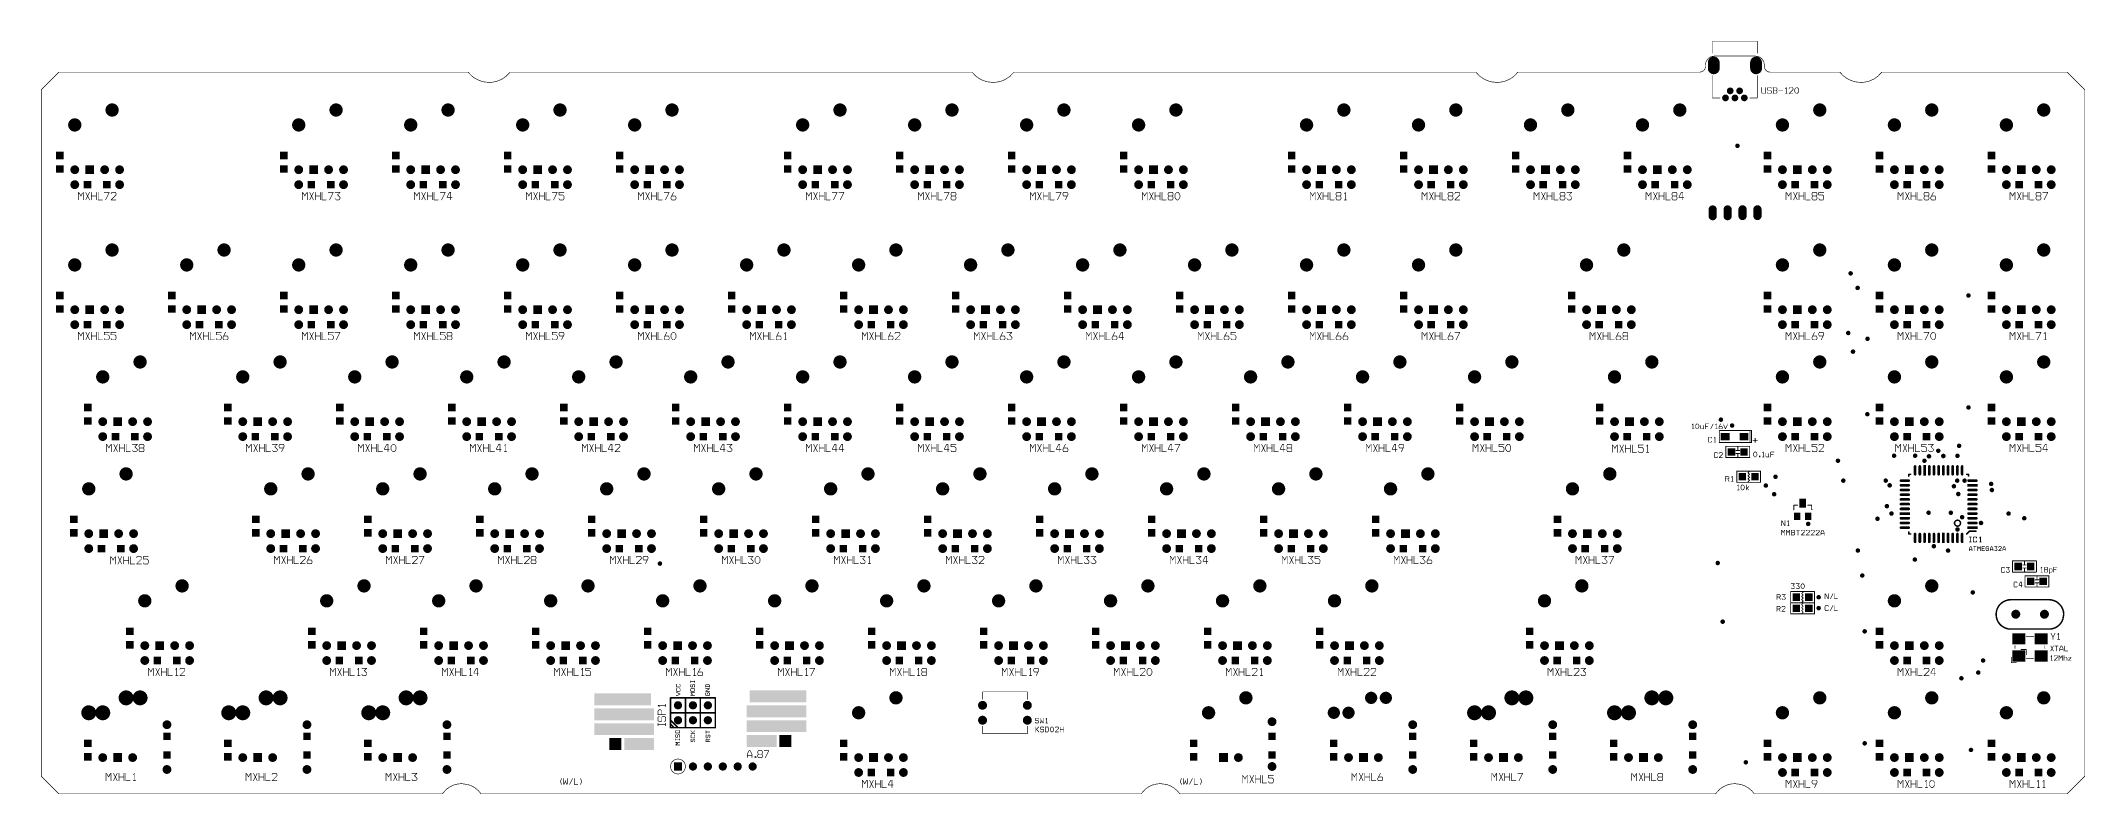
# Model space of a CAD drawing. Header units: millimetres. Extents: x 451 to 799, y 260 to 388.
import ezdxf

# ---------------------------------------------------------------- set-up
doc = ezdxf.new("R2010")
doc.units = ezdxf.units.MM
for name, color, linetype in [('3_A_', 4, 'Continuous'), ('4_A_', 54, 'Continuous'), ('5_A_', 7, 'Continuous'), ('8_A_', 3, 'Continuous')]:
    doc.layers.add(name, color=color, linetype=linetype)

# ---------------------------------------------------------------- blocks, each defined once
blk = doc.blocks.new('D10OBLONG1_397X2_54', base_point=(0.6985, 1.27))
blk.add_lwpolyline([(0.34925, 0.6985, 0.6985, 0.6985, 1), (1.04775, 0.6985, 0.6985, 0.6985, 0), (1.04775, 1.8415, 0.6985, 0.6985, 1), (0.34925, 1.8415, 0.6985, 0.6985, 0), (0.34925, 0.6985, 0.6985, 0.6985, 0)], format="xyseb")
blk = doc.blocks.new('D11SQUARE2_032X2_032')
blk.add_solid([(-1.016, -1.016), (1.016, -1.016), (-1.016, 1.016), (1.016, 1.016)])
blk = doc.blocks.new('D12RECTANGLE5_08X2_032')
blk.add_solid([(-2.54, -1.016), (2.54, -1.016), (-2.54, 1.016), (2.54, 1.016)])
blk = doc.blocks.new('D13RECTANGLE9_652X2_032')
blk.add_solid([(-4.826, -1.016), (4.826, -1.016), (-4.826, 1.016), (4.826, 1.016)])
blk = doc.blocks.new('D14RECTANGLE10_16X2_032')
blk.add_solid([(-5.08, -1.016), (5.08, -1.016), (-5.08, 1.016), (5.08, 1.016)])
blk = doc.blocks.new('D15RECTANGLE1_4986X1_2192')
blk.add_solid([(-0.7493, -0.6096), (0.7493, -0.6096), (-0.7493, 0.6096), (0.7493, 0.6096)])
blk = doc.blocks.new('D16SQUARE1_27X1_27')
blk.add_solid([(-0.635, -0.635), (0.635, -0.635), (-0.635, 0.635), (0.635, 0.635)])
blk = doc.blocks.new('D17OBLONG0_4572X1_778', base_point=(0.2286, 0.889))
blk.add_lwpolyline([(0.1143, 0.2286, 0.2286, 0.2286, 1), (0.3429, 0.2286, 0.2286, 0.2286, 0), (0.3429, 1.5494, 0.2286, 0.2286, 1), (0.1143, 1.5494, 0.2286, 0.2286, 0), (0.1143, 0.2286, 0.2286, 0.2286, 0)], format="xyseb")
blk = doc.blocks.new('D18RECTANGLE0_4572X1_778')
blk.add_solid([(-0.2286, -0.889), (0.2286, -0.889), (-0.2286, 0.889), (0.2286, 0.889)])
blk = doc.blocks.new('D19OBLONG1_778X0_4572', base_point=(0.889, 0.2286))
blk.add_lwpolyline([(0.2286, 0.3429, 0.2286, 0.2286, 1), (0.2286, 0.1143, 0.2286, 0.2286, 0), (1.5494, 0.1143, 0.2286, 0.2286, 1), (1.5494, 0.3429, 0.2286, 0.2286, 0), (0.2286, 0.3429, 0.2286, 0.2286, 0)], format="xyseb")
blk = doc.blocks.new('D20RECTANGLE1_778X0_4572')
blk.add_solid([(-0.889, -0.2286), (0.889, -0.2286), (-0.889, 0.2286), (0.889, 0.2286)])
blk = doc.blocks.new('D21ROUND1_397X1_397')
blk.add_lwpolyline([(0.34925, 0, 0.6985, 0.6985, 1), (-0.34925, 0, 0.6985, 0.6985, 1), (0.34925, 0, 0.6985, 0.6985, 0)], format="xyseb")
blk = doc.blocks.new('D22SQUARE1_397X1_397')
blk.add_solid([(-0.6985, -0.6985), (0.6985, -0.6985), (-0.6985, 0.6985), (0.6985, 0.6985)])
blk = doc.blocks.new('D23ROUND2_54X2_54')
blk.add_lwpolyline([(0.635, 0, 1.27, 1.27, 1), (-0.635, 0, 1.27, 1.27, 1), (0.635, 0, 1.27, 1.27, 0)], format="xyseb")
blk = doc.blocks.new('D24ROUND1_4986X1_4986')
blk.add_lwpolyline([(0.37465, 0, 0.7493, 0.7493, 1), (-0.37465, 0, 0.7493, 0.7493, 1), (0.37465, 0, 0.7493, 0.7493, 0)], format="xyseb")
blk = doc.blocks.new('D25ROUND2_2606X2_2606')
blk.add_lwpolyline([(0.56515, 0, 1.1303, 1.1303, 1), (-0.56515, 0, 1.1303, 1.1303, 1), (0.56515, 0, 1.1303, 1.1303, 0)], format="xyseb")
blk = doc.blocks.new('D26ROUND2_0828X2_0828')
blk.add_lwpolyline([(0.5207, 0, 1.0414, 1.0414, 1), (-0.5207, 0, 1.0414, 1.0414, 1), (0.5207, 0, 1.0414, 1.0414, 0)], format="xyseb")
blk = doc.blocks.new('D27RECTANGLE1_1176X1_27')
blk.add_solid([(-0.5588, -0.635), (0.5588, -0.635), (-0.5588, 0.635), (0.5588, 0.635)])
blk = doc.blocks.new('D28RECTANGLE1_1176X1_524')
blk.add_solid([(-0.5588, -0.762), (0.5588, -0.762), (-0.5588, 0.762), (0.5588, 0.762)])
blk = doc.blocks.new('D29ROUND1_524X1_524')
blk.add_lwpolyline([(0.381, 0, 0.762, 0.762, 1), (-0.381, 0, 0.762, 0.762, 1), (0.381, 0, 0.762, 0.762, 0)], format="xyseb")
blk = doc.blocks.new('D30OBLONG2_0066X2_9972', base_point=(1.0033, 1.4986))
blk.add_lwpolyline([(0.50165, 1.0033, 1.0033, 1.0033, 1), (1.50495, 1.0033, 1.0033, 1.0033, 0), (1.50495, 1.9939, 1.0033, 1.0033, 1), (0.50165, 1.9939, 1.0033, 1.0033, 0), (0.50165, 1.0033, 1.0033, 1.0033, 0)], format="xyseb")
blk = doc.blocks.new('D31ROUND1_143X1_143')
blk.add_lwpolyline([(0.28575, 0, 0.5715, 0.5715, 1), (-0.28575, 0, 0.5715, 0.5715, 1), (0.28575, 0, 0.5715, 0.5715, 0)], format="xyseb")
blk = doc.blocks.new('D32RECTANGLE2_2098X1_8796')
blk.add_solid([(-1.1049, -0.9398), (1.1049, -0.9398), (-1.1049, 0.9398), (1.1049, 0.9398)])
blk = doc.blocks.new('D35ROUND0_762X0_762')
blk.add_lwpolyline([(0.1905, 0, 0.381, 0.381, 1), (-0.1905, 0, 0.381, 0.381, 1), (0.1905, 0, 0.381, 0.381, 0)], format="xyseb")
blk = doc.blocks.new('D38ROUND0_762X0_762')
blk.add_lwpolyline([(0.1905, 0, 0.381, 0.381, 1), (-0.1905, 0, 0.381, 0.381, 1), (0.1905, 0, 0.381, 0.381, 0)], format="xyseb")
blk = doc.blocks.new('D41SQUARE1_4986X1_4986')
blk.add_solid([(-0.7493, -0.7493), (0.7493, -0.7493), (-0.7493, 0.7493), (0.7493, 0.7493)])
blk = doc.blocks.new('D47ROUND0_381X0_381')
blk.add_lwpolyline([(0.09525, 0, 0.1905, 0.1905, 1), (-0.09525, 0, 0.1905, 0.1905, 1), (0.09525, 0, 0.1905, 0.1905, 0)], format="xyseb")
blk = doc.blocks.new('D48ROUND0_381X0_381')
blk.add_lwpolyline([(0.09525, 0, 0.1905, 0.1905, 1), (-0.09525, 0, 0.1905, 0.1905, 1), (0.09525, 0, 0.1905, 0.1905, 0)], format="xyseb")

msp = doc.modelspace()

# ---------------------------------------------------------------- linework, layer by layer
at = {"layer": '5_A_'}
for points in [[(743.02, 387.78, 0.102, 0.102, 0), (735.4, 387.78, 0.102, 0.102, 0)], [(735.4, 387.78, 0.102, 0.102, 0), (735.4, 385.75, 0.102, 0.102, 0)], [(743.02, 385.75, 0.102, 0.102, 0), (743.02, 387.78, 0.102, 0.102, 0)], [(735.4, 378.13, 0.102, 0.102, 0), (735.4, 381.94, 0.102, 0.102, 0)], [(743.02, 378.13, 0.102, 0.102, 0), (743.02, 381.94, 0.102, 0.102, 0)], [(743.77, 379.05, 0.102, 0.102, 0), (743.77, 379.9, 0.102, 0.102, 0)], [(743.86, 378.88, 0.102, 0.102, 0), (743.77, 379.05, 0.102, 0.102, 0)], [(744.45, 379.05, 0.102, 0.102, 0), (744.36, 378.88, 0.102, 0.102, 0)], [(744.45, 379.9, 0.102, 0.102, 0), (744.45, 379.05, 0.102, 0.102, 0)], [(744.82, 379.9, 0.102, 0.102, 0), (744.74, 379.72, 0.102, 0.102, 0)], [(744.74, 379.72, 0.102, 0.102, 0), (744.74, 379.56, 0.102, 0.102, 0)], [(744.74, 379.56, 0.102, 0.102, 0), (744.82, 379.39, 0.102, 0.102, 0)], [(744.82, 378.88, 0.102, 0.102, 0), (744.74, 379.05, 0.102, 0.102, 0)], [(745.33, 379.9, 0.102, 0.102, 0), (744.82, 379.9, 0.102, 0.102, 0)], [(744.82, 379.39, 0.102, 0.102, 0), (745.33, 379.39, 0.102, 0.102, 0)], [(745.41, 379.72, 0.102, 0.102, 0), (745.33, 379.9, 0.102, 0.102, 0)], [(745.33, 379.39, 0.102, 0.102, 0), (745.41, 379.22, 0.102, 0.102, 0)], [(745.41, 379.05, 0.102, 0.102, 0), (745.33, 378.88, 0.102, 0.102, 0)], [(745.41, 379.22, 0.102, 0.102, 0), (745.41, 379.05, 0.102, 0.102, 0)], [(746.21, 379.9, 0.102, 0.102, 0), (745.7, 379.9, 0.102, 0.102, 0)], [(745.79, 378.88, 0.102, 0.102, 0), (745.79, 379.9, 0.102, 0.102, 0)], [(745.79, 379.39, 0.102, 0.102, 0), (746.29, 379.39, 0.102, 0.102, 0)], [(746.38, 379.72, 0.102, 0.102, 0), (746.21, 379.9, 0.102, 0.102, 0)], [(746.21, 378.88, 0.102, 0.102, 0), (746.38, 379.05, 0.102, 0.102, 0)], [(746.29, 379.39, 0.102, 0.102, 0), (746.38, 379.56, 0.102, 0.102, 0)], [(746.38, 379.22, 0.102, 0.102, 0), (746.29, 379.39, 0.102, 0.102, 0)], [(746.38, 379.56, 0.102, 0.102, 0), (746.38, 379.72, 0.102, 0.102, 0)], [(746.38, 379.05, 0.102, 0.102, 0), (746.38, 379.22, 0.102, 0.102, 0)], [(747.34, 379.39, 0.102, 0.102, 0), (746.67, 379.39, 0.102, 0.102, 0)], [(747.97, 379.9, 0.102, 0.102, 0), (747.8, 379.72, 0.102, 0.102, 0)], [(747.97, 378.88, 0.102, 0.102, 0), (747.97, 379.9, 0.102, 0.102, 0)], [(748.51, 379.9, 0.102, 0.102, 0), (748.43, 379.72, 0.102, 0.102, 0)], [(748.43, 378.88, 0.102, 0.102, 0), (749.11, 379.56, 0.102, 0.102, 0)], [(749.02, 379.9, 0.102, 0.102, 0), (748.51, 379.9, 0.102, 0.102, 0)], [(749.11, 379.72, 0.102, 0.102, 0), (749.02, 379.9, 0.102, 0.102, 0)], [(749.11, 379.56, 0.102, 0.102, 0), (749.11, 379.72, 0.102, 0.102, 0)], [(749.39, 379.56, 0.102, 0.102, 0), (749.48, 379.72, 0.102, 0.102, 0)], [(749.39, 379.22, 0.102, 0.102, 0), (749.39, 379.56, 0.102, 0.102, 0)], [(749.48, 379.05, 0.102, 0.102, 0), (749.39, 379.22, 0.102, 0.102, 0)], [(749.48, 379.72, 0.102, 0.102, 0), (749.65, 379.9, 0.102, 0.102, 0)], [(749.65, 378.88, 0.102, 0.102, 0), (749.48, 379.05, 0.102, 0.102, 0)], [(749.65, 379.9, 0.102, 0.102, 0), (749.82, 379.9, 0.102, 0.102, 0)], [(749.82, 379.9, 0.102, 0.102, 0), (749.98, 379.72, 0.102, 0.102, 0)], [(749.98, 379.05, 0.102, 0.102, 0), (749.82, 378.88, 0.102, 0.102, 0)], [(749.98, 379.72, 0.102, 0.102, 0), (750.07, 379.56, 0.102, 0.102, 0)], [(750.07, 379.22, 0.102, 0.102, 0), (749.98, 379.05, 0.102, 0.102, 0)], [(750.07, 379.56, 0.102, 0.102, 0), (750.07, 379.22, 0.102, 0.102, 0)], [(736.67, 378.13, 0.102, 0.102, 0), (735.4, 378.13, 0.102, 0.102, 0)], [(741.75, 378.13, 0.102, 0.102, 0), (743.02, 378.13, 0.102, 0.102, 0)], [(744.36, 378.88, 0.102, 0.102, 0), (743.86, 378.88, 0.102, 0.102, 0)], [(745.33, 378.88, 0.102, 0.102, 0), (744.82, 378.88, 0.102, 0.102, 0)], [(745.7, 378.88, 0.102, 0.102, 0), (746.21, 378.88, 0.102, 0.102, 0)], [(748.14, 378.88, 0.102, 0.102, 0), (747.8, 378.88, 0.102, 0.102, 0)], [(749.11, 378.88, 0.102, 0.102, 0), (748.43, 378.88, 0.102, 0.102, 0)], [(749.82, 378.88, 0.102, 0.102, 0), (749.65, 378.88, 0.102, 0.102, 0)], [(457.62, 361.84, 0.102, 0.102, 0), (457.4, 362.05, 0.102, 0.102, 0)], [(457.4, 362.05, 0.102, 0.102, 0), (457.4, 360.78, 0.102, 0.102, 0)], [(457.83, 361.42, 0.102, 0.102, 0), (457.62, 361.84, 0.102, 0.102, 0)], [(458.04, 361.84, 0.102, 0.102, 0), (457.83, 361.42, 0.102, 0.102, 0)], [(458.25, 362.05, 0.102, 0.102, 0), (458.04, 361.84, 0.102, 0.102, 0)], [(458.25, 360.78, 0.102, 0.102, 0), (458.25, 362.05, 0.102, 0.102, 0)], [(459.3, 360.78, 0.102, 0.102, 0), (458.66, 362.05, 0.102, 0.102, 0)], [(459.3, 362.05, 0.102, 0.102, 0), (458.66, 360.78, 0.102, 0.102, 0)], [(459.61, 360.78, 0.102, 0.102, 0), (459.61, 362.05, 0.102, 0.102, 0)], [(460.46, 360.78, 0.102, 0.102, 0), (460.46, 362.05, 0.102, 0.102, 0)], [(460.77, 360.78, 0.102, 0.102, 0), (460.77, 362.05, 0.102, 0.102, 0)], [(462.66, 362.05, 0.102, 0.102, 0), (461.81, 362.05, 0.102, 0.102, 0)], [(462.03, 360.78, 0.102, 0.102, 0), (462.66, 362.05, 0.102, 0.102, 0)], [(463.08, 362.05, 0.102, 0.102, 0), (462.97, 361.84, 0.102, 0.102, 0)], [(462.97, 360.78, 0.102, 0.102, 0), (463.82, 361.63, 0.102, 0.102, 0)], [(463.71, 362.05, 0.102, 0.102, 0), (463.08, 362.05, 0.102, 0.102, 0)], [(463.82, 361.84, 0.102, 0.102, 0), (463.71, 362.05, 0.102, 0.102, 0)], [(463.82, 361.63, 0.102, 0.102, 0), (463.82, 361.84, 0.102, 0.102, 0)], [(495.72, 361.84, 0.102, 0.102, 0), (495.5, 362.05, 0.102, 0.102, 0)], [(495.5, 362.05, 0.102, 0.102, 0), (495.5, 360.78, 0.102, 0.102, 0)], [(495.93, 361.42, 0.102, 0.102, 0), (495.72, 361.84, 0.102, 0.102, 0)], [(496.14, 361.84, 0.102, 0.102, 0), (495.93, 361.42, 0.102, 0.102, 0)], [(496.35, 362.05, 0.102, 0.102, 0), (496.14, 361.84, 0.102, 0.102, 0)], [(496.35, 360.78, 0.102, 0.102, 0), (496.35, 362.05, 0.102, 0.102, 0)], [(497.4, 360.78, 0.102, 0.102, 0), (496.76, 362.05, 0.102, 0.102, 0)], [(497.4, 362.05, 0.102, 0.102, 0), (496.76, 360.78, 0.102, 0.102, 0)], [(497.71, 360.78, 0.102, 0.102, 0), (497.71, 362.05, 0.102, 0.102, 0)], [(498.56, 360.78, 0.102, 0.102, 0), (498.56, 362.05, 0.102, 0.102, 0)], [(498.87, 360.78, 0.102, 0.102, 0), (498.87, 362.05, 0.102, 0.102, 0)], [(500.76, 362.05, 0.102, 0.102, 0), (499.91, 362.05, 0.102, 0.102, 0)], [(500.13, 360.78, 0.102, 0.102, 0), (500.76, 362.05, 0.102, 0.102, 0)], [(501.92, 362.05, 0.102, 0.102, 0), (501.07, 362.05, 0.102, 0.102, 0)], [(501.49, 361.63, 0.102, 0.102, 0), (501.92, 362.05, 0.102, 0.102, 0)], [(501.92, 361.21, 0.102, 0.102, 0), (501.49, 361.63, 0.102, 0.102, 0)], [(514.77, 361.84, 0.102, 0.102, 0), (514.55, 362.05, 0.102, 0.102, 0)], [(514.55, 362.05, 0.102, 0.102, 0), (514.55, 360.78, 0.102, 0.102, 0)], [(514.98, 361.42, 0.102, 0.102, 0), (514.77, 361.84, 0.102, 0.102, 0)], [(515.19, 361.84, 0.102, 0.102, 0), (514.98, 361.42, 0.102, 0.102, 0)], [(515.4, 362.05, 0.102, 0.102, 0), (515.19, 361.84, 0.102, 0.102, 0)], [(515.4, 360.78, 0.102, 0.102, 0), (515.4, 362.05, 0.102, 0.102, 0)], [(516.45, 360.78, 0.102, 0.102, 0), (515.81, 362.05, 0.102, 0.102, 0)], [(516.45, 362.05, 0.102, 0.102, 0), (515.81, 360.78, 0.102, 0.102, 0)], [(516.76, 360.78, 0.102, 0.102, 0), (516.76, 362.05, 0.102, 0.102, 0)], [(517.61, 360.78, 0.102, 0.102, 0), (517.61, 362.05, 0.102, 0.102, 0)], [(517.92, 360.78, 0.102, 0.102, 0), (517.92, 362.05, 0.102, 0.102, 0)], [(519.81, 362.05, 0.102, 0.102, 0), (518.96, 362.05, 0.102, 0.102, 0)], [(519.18, 360.78, 0.102, 0.102, 0), (519.81, 362.05, 0.102, 0.102, 0)], [(520.12, 361.21, 0.102, 0.102, 0), (520.54, 362.05, 0.102, 0.102, 0)], [(520.54, 362.05, 0.102, 0.102, 0), (520.75, 362.05, 0.102, 0.102, 0)], [(520.75, 362.05, 0.102, 0.102, 0), (520.75, 360.78, 0.102, 0.102, 0)], [(533.82, 361.84, 0.102, 0.102, 0), (533.6, 362.05, 0.102, 0.102, 0)], [(533.6, 362.05, 0.102, 0.102, 0), (533.6, 360.78, 0.102, 0.102, 0)], [(534.03, 361.42, 0.102, 0.102, 0), (533.82, 361.84, 0.102, 0.102, 0)], [(534.24, 361.84, 0.102, 0.102, 0), (534.03, 361.42, 0.102, 0.102, 0)], [(534.45, 362.05, 0.102, 0.102, 0), (534.24, 361.84, 0.102, 0.102, 0)], [(534.45, 360.78, 0.102, 0.102, 0), (534.45, 362.05, 0.102, 0.102, 0)], [(535.5, 360.78, 0.102, 0.102, 0), (534.86, 362.05, 0.102, 0.102, 0)], [(535.5, 362.05, 0.102, 0.102, 0), (534.86, 360.78, 0.102, 0.102, 0)], [(535.81, 360.78, 0.102, 0.102, 0), (535.81, 362.05, 0.102, 0.102, 0)], [(536.66, 360.78, 0.102, 0.102, 0), (536.66, 362.05, 0.102, 0.102, 0)], [(536.97, 360.78, 0.102, 0.102, 0), (536.97, 362.05, 0.102, 0.102, 0)], [(538.86, 362.05, 0.102, 0.102, 0), (538.01, 362.05, 0.102, 0.102, 0)], [(538.23, 360.78, 0.102, 0.102, 0), (538.86, 362.05, 0.102, 0.102, 0)], [(539.17, 361.63, 0.102, 0.102, 0), (539.17, 362.05, 0.102, 0.102, 0)], [(539.17, 362.05, 0.102, 0.102, 0), (540.02, 362.05, 0.102, 0.102, 0)], [(539.8, 361.63, 0.102, 0.102, 0), (539.17, 361.63, 0.102, 0.102, 0)], [(540.02, 361.42, 0.102, 0.102, 0), (539.8, 361.63, 0.102, 0.102, 0)], [(552.87, 361.84, 0.102, 0.102, 0), (552.65, 362.05, 0.102, 0.102, 0)], [(552.65, 362.05, 0.102, 0.102, 0), (552.65, 360.78, 0.102, 0.102, 0)], [(553.08, 361.42, 0.102, 0.102, 0), (552.87, 361.84, 0.102, 0.102, 0)], [(553.29, 361.84, 0.102, 0.102, 0), (553.08, 361.42, 0.102, 0.102, 0)], [(553.5, 362.05, 0.102, 0.102, 0), (553.29, 361.84, 0.102, 0.102, 0)], [(553.5, 360.78, 0.102, 0.102, 0), (553.5, 362.05, 0.102, 0.102, 0)], [(554.55, 360.78, 0.102, 0.102, 0), (553.91, 362.05, 0.102, 0.102, 0)], [(554.55, 362.05, 0.102, 0.102, 0), (553.91, 360.78, 0.102, 0.102, 0)], [(554.86, 360.78, 0.102, 0.102, 0), (554.86, 362.05, 0.102, 0.102, 0)], [(555.71, 360.78, 0.102, 0.102, 0), (555.71, 362.05, 0.102, 0.102, 0)], [(556.02, 360.78, 0.102, 0.102, 0), (556.02, 362.05, 0.102, 0.102, 0)], [(557.91, 362.05, 0.102, 0.102, 0), (557.06, 362.05, 0.102, 0.102, 0)], [(557.28, 360.78, 0.102, 0.102, 0), (557.91, 362.05, 0.102, 0.102, 0)], [(558.22, 361.21, 0.102, 0.102, 0), (558.64, 362.05, 0.102, 0.102, 0)], [(581.44, 361.84, 0.102, 0.102, 0), (581.23, 362.05, 0.102, 0.102, 0)], [(581.23, 362.05, 0.102, 0.102, 0), (581.23, 360.78, 0.102, 0.102, 0)], [(581.65, 361.42, 0.102, 0.102, 0), (581.44, 361.84, 0.102, 0.102, 0)], [(581.86, 361.84, 0.102, 0.102, 0), (581.65, 361.42, 0.102, 0.102, 0)], [(582.08, 362.05, 0.102, 0.102, 0), (581.86, 361.84, 0.102, 0.102, 0)], [(582.08, 360.78, 0.102, 0.102, 0), (582.08, 362.05, 0.102, 0.102, 0)], [(583.12, 360.78, 0.102, 0.102, 0), (582.49, 362.05, 0.102, 0.102, 0)], [(583.12, 362.05, 0.102, 0.102, 0), (582.49, 360.78, 0.102, 0.102, 0)], [(583.43, 360.78, 0.102, 0.102, 0), (583.43, 362.05, 0.102, 0.102, 0)], [(584.28, 360.78, 0.102, 0.102, 0), (584.28, 362.05, 0.102, 0.102, 0)], [(584.59, 360.78, 0.102, 0.102, 0), (584.59, 362.05, 0.102, 0.102, 0)], [(586.49, 362.05, 0.102, 0.102, 0), (585.64, 362.05, 0.102, 0.102, 0)], [(585.85, 360.78, 0.102, 0.102, 0), (586.49, 362.05, 0.102, 0.102, 0)], [(587.64, 362.05, 0.102, 0.102, 0), (586.79, 362.05, 0.102, 0.102, 0)], [(587.01, 360.78, 0.102, 0.102, 0), (587.64, 362.05, 0.102, 0.102, 0)], [(600.49, 361.84, 0.102, 0.102, 0), (600.28, 362.05, 0.102, 0.102, 0)], [(600.28, 362.05, 0.102, 0.102, 0), (600.28, 360.78, 0.102, 0.102, 0)], [(600.7, 361.42, 0.102, 0.102, 0), (600.49, 361.84, 0.102, 0.102, 0)], [(600.91, 361.84, 0.102, 0.102, 0), (600.7, 361.42, 0.102, 0.102, 0)], [(601.13, 362.05, 0.102, 0.102, 0), (600.91, 361.84, 0.102, 0.102, 0)], [(601.13, 360.78, 0.102, 0.102, 0), (601.13, 362.05, 0.102, 0.102, 0)], [(602.17, 360.78, 0.102, 0.102, 0), (601.54, 362.05, 0.102, 0.102, 0)], [(602.17, 362.05, 0.102, 0.102, 0), (601.54, 360.78, 0.102, 0.102, 0)], [(602.48, 360.78, 0.102, 0.102, 0), (602.48, 362.05, 0.102, 0.102, 0)], [(603.33, 360.78, 0.102, 0.102, 0), (603.33, 362.05, 0.102, 0.102, 0)], [(603.64, 360.78, 0.102, 0.102, 0), (603.64, 362.05, 0.102, 0.102, 0)], [(605.54, 362.05, 0.102, 0.102, 0), (604.69, 362.05, 0.102, 0.102, 0)], [(604.9, 360.78, 0.102, 0.102, 0), (605.54, 362.05, 0.102, 0.102, 0)], [(605.95, 362.05, 0.102, 0.102, 0), (605.84, 361.84, 0.102, 0.102, 0)], [(605.84, 361.84, 0.102, 0.102, 0), (605.84, 361.63, 0.102, 0.102, 0)], [(605.84, 361.63, 0.102, 0.102, 0), (605.95, 361.42, 0.102, 0.102, 0)], [(606.59, 362.05, 0.102, 0.102, 0), (605.95, 362.05, 0.102, 0.102, 0)], [(606.69, 361.84, 0.102, 0.102, 0), (606.59, 362.05, 0.102, 0.102, 0)], [(606.59, 361.42, 0.102, 0.102, 0), (606.69, 361.63, 0.102, 0.102, 0)], [(606.69, 361.63, 0.102, 0.102, 0), (606.69, 361.84, 0.102, 0.102, 0)], [(619.54, 361.84, 0.102, 0.102, 0), (619.33, 362.05, 0.102, 0.102, 0)], [(619.33, 362.05, 0.102, 0.102, 0), (619.33, 360.78, 0.102, 0.102, 0)], [(619.75, 361.42, 0.102, 0.102, 0), (619.54, 361.84, 0.102, 0.102, 0)], [(619.96, 361.84, 0.102, 0.102, 0), (619.75, 361.42, 0.102, 0.102, 0)], [(620.18, 362.05, 0.102, 0.102, 0), (619.96, 361.84, 0.102, 0.102, 0)], [(620.18, 360.78, 0.102, 0.102, 0), (620.18, 362.05, 0.102, 0.102, 0)], [(621.22, 360.78, 0.102, 0.102, 0), (620.59, 362.05, 0.102, 0.102, 0)], [(621.22, 362.05, 0.102, 0.102, 0), (620.59, 360.78, 0.102, 0.102, 0)], [(621.53, 360.78, 0.102, 0.102, 0), (621.53, 362.05, 0.102, 0.102, 0)], [(622.38, 360.78, 0.102, 0.102, 0), (622.38, 362.05, 0.102, 0.102, 0)], [(622.69, 360.78, 0.102, 0.102, 0), (622.69, 362.05, 0.102, 0.102, 0)], [(624.59, 362.05, 0.102, 0.102, 0), (623.74, 362.05, 0.102, 0.102, 0)], [(623.95, 360.78, 0.102, 0.102, 0), (624.59, 362.05, 0.102, 0.102, 0)], [(624.89, 361.84, 0.102, 0.102, 0), (625, 362.05, 0.102, 0.102, 0)], [(624.89, 361.63, 0.102, 0.102, 0), (624.89, 361.84, 0.102, 0.102, 0)], [(625, 361.42, 0.102, 0.102, 0), (624.89, 361.63, 0.102, 0.102, 0)], [(625, 362.05, 0.102, 0.102, 0), (625.64, 362.05, 0.102, 0.102, 0)], [(625.74, 361.63, 0.102, 0.102, 0), (625.32, 360.78, 0.102, 0.102, 0)], [(625.64, 362.05, 0.102, 0.102, 0), (625.74, 361.84, 0.102, 0.102, 0)], [(625.74, 361.84, 0.102, 0.102, 0), (625.74, 361.63, 0.102, 0.102, 0)], [(638.59, 361.84, 0.102, 0.102, 0), (638.38, 362.05, 0.102, 0.102, 0)], [(638.38, 362.05, 0.102, 0.102, 0), (638.38, 360.78, 0.102, 0.102, 0)], [(638.8, 361.42, 0.102, 0.102, 0), (638.59, 361.84, 0.102, 0.102, 0)], [(639.01, 361.84, 0.102, 0.102, 0), (638.8, 361.42, 0.102, 0.102, 0)], [(639.23, 362.05, 0.102, 0.102, 0), (639.01, 361.84, 0.102, 0.102, 0)], [(639.23, 360.78, 0.102, 0.102, 0), (639.23, 362.05, 0.102, 0.102, 0)], [(640.27, 360.78, 0.102, 0.102, 0), (639.64, 362.05, 0.102, 0.102, 0)], [(640.27, 362.05, 0.102, 0.102, 0), (639.64, 360.78, 0.102, 0.102, 0)], [(640.58, 360.78, 0.102, 0.102, 0), (640.58, 362.05, 0.102, 0.102, 0)], [(641.43, 360.78, 0.102, 0.102, 0), (641.43, 362.05, 0.102, 0.102, 0)], [(641.74, 360.78, 0.102, 0.102, 0), (641.74, 362.05, 0.102, 0.102, 0)], [(642.9, 362.05, 0.102, 0.102, 0), (642.79, 361.84, 0.102, 0.102, 0)], [(642.79, 361.84, 0.102, 0.102, 0), (642.79, 361.63, 0.102, 0.102, 0)], [(642.79, 361.63, 0.102, 0.102, 0), (642.9, 361.42, 0.102, 0.102, 0)], [(643.53, 362.05, 0.102, 0.102, 0), (642.9, 362.05, 0.102, 0.102, 0)], [(643.64, 361.84, 0.102, 0.102, 0), (643.53, 362.05, 0.102, 0.102, 0)], [(643.53, 361.42, 0.102, 0.102, 0), (643.64, 361.63, 0.102, 0.102, 0)], [(643.64, 361.63, 0.102, 0.102, 0), (643.64, 361.84, 0.102, 0.102, 0)], [(643.94, 361.63, 0.102, 0.102, 0), (644.05, 361.84, 0.102, 0.102, 0)], [(643.94, 361.21, 0.102, 0.102, 0), (643.94, 361.63, 0.102, 0.102, 0)], [(644.05, 361.84, 0.102, 0.102, 0), (644.26, 362.05, 0.102, 0.102, 0)], [(644.26, 362.05, 0.102, 0.102, 0), (644.48, 362.05, 0.102, 0.102, 0)], [(644.48, 362.05, 0.102, 0.102, 0), (644.69, 361.84, 0.102, 0.102, 0)], [(644.69, 361.84, 0.102, 0.102, 0), (644.79, 361.63, 0.102, 0.102, 0)], [(644.79, 361.63, 0.102, 0.102, 0), (644.79, 361.21, 0.102, 0.102, 0)], [(667.17, 361.84, 0.102, 0.102, 0), (666.95, 362.05, 0.102, 0.102, 0)], [(666.95, 362.05, 0.102, 0.102, 0), (666.95, 360.78, 0.102, 0.102, 0)], [(667.38, 361.42, 0.102, 0.102, 0), (667.17, 361.84, 0.102, 0.102, 0)], [(667.59, 361.84, 0.102, 0.102, 0), (667.38, 361.42, 0.102, 0.102, 0)], [(667.8, 362.05, 0.102, 0.102, 0), (667.59, 361.84, 0.102, 0.102, 0)], [(667.8, 360.78, 0.102, 0.102, 0), (667.8, 362.05, 0.102, 0.102, 0)], [(668.85, 360.78, 0.102, 0.102, 0), (668.21, 362.05, 0.102, 0.102, 0)], [(668.85, 362.05, 0.102, 0.102, 0), (668.21, 360.78, 0.102, 0.102, 0)], [(669.16, 360.78, 0.102, 0.102, 0), (669.16, 362.05, 0.102, 0.102, 0)], [(670.01, 360.78, 0.102, 0.102, 0), (670.01, 362.05, 0.102, 0.102, 0)], [(670.32, 360.78, 0.102, 0.102, 0), (670.32, 362.05, 0.102, 0.102, 0)], [(671.47, 362.05, 0.102, 0.102, 0), (671.36, 361.84, 0.102, 0.102, 0)], [(671.36, 361.84, 0.102, 0.102, 0), (671.36, 361.63, 0.102, 0.102, 0)], [(671.36, 361.63, 0.102, 0.102, 0), (671.47, 361.42, 0.102, 0.102, 0)], [(672.11, 362.05, 0.102, 0.102, 0), (671.47, 362.05, 0.102, 0.102, 0)], [(672.21, 361.84, 0.102, 0.102, 0), (672.11, 362.05, 0.102, 0.102, 0)], [(672.11, 361.42, 0.102, 0.102, 0), (672.21, 361.63, 0.102, 0.102, 0)], [(672.21, 361.63, 0.102, 0.102, 0), (672.21, 361.84, 0.102, 0.102, 0)], [(672.94, 362.05, 0.102, 0.102, 0), (672.73, 361.84, 0.102, 0.102, 0)], [(672.94, 360.78, 0.102, 0.102, 0), (672.94, 362.05, 0.102, 0.102, 0)], [(686.22, 361.84, 0.102, 0.102, 0), (686, 362.05, 0.102, 0.102, 0)], [(686, 362.05, 0.102, 0.102, 0), (686, 360.78, 0.102, 0.102, 0)], [(686.43, 361.42, 0.102, 0.102, 0), (686.22, 361.84, 0.102, 0.102, 0)], [(686.64, 361.84, 0.102, 0.102, 0), (686.43, 361.42, 0.102, 0.102, 0)], [(686.85, 362.05, 0.102, 0.102, 0), (686.64, 361.84, 0.102, 0.102, 0)], [(686.85, 360.78, 0.102, 0.102, 0), (686.85, 362.05, 0.102, 0.102, 0)], [(687.9, 360.78, 0.102, 0.102, 0), (687.26, 362.05, 0.102, 0.102, 0)], [(687.9, 362.05, 0.102, 0.102, 0), (687.26, 360.78, 0.102, 0.102, 0)], [(688.21, 360.78, 0.102, 0.102, 0), (688.21, 362.05, 0.102, 0.102, 0)], [(689.06, 360.78, 0.102, 0.102, 0), (689.06, 362.05, 0.102, 0.102, 0)], [(689.37, 360.78, 0.102, 0.102, 0), (689.37, 362.05, 0.102, 0.102, 0)], [(690.52, 362.05, 0.102, 0.102, 0), (690.41, 361.84, 0.102, 0.102, 0)], [(690.41, 361.84, 0.102, 0.102, 0), (690.41, 361.63, 0.102, 0.102, 0)], [(690.41, 361.63, 0.102, 0.102, 0), (690.52, 361.42, 0.102, 0.102, 0)], [(691.16, 362.05, 0.102, 0.102, 0), (690.52, 362.05, 0.102, 0.102, 0)], [(691.26, 361.84, 0.102, 0.102, 0), (691.16, 362.05, 0.102, 0.102, 0)], [(691.16, 361.42, 0.102, 0.102, 0), (691.26, 361.63, 0.102, 0.102, 0)], [(691.26, 361.63, 0.102, 0.102, 0), (691.26, 361.84, 0.102, 0.102, 0)], [(691.68, 362.05, 0.102, 0.102, 0), (691.57, 361.84, 0.102, 0.102, 0)], [(691.57, 360.78, 0.102, 0.102, 0), (692.42, 361.63, 0.102, 0.102, 0)], [(692.31, 362.05, 0.102, 0.102, 0), (691.68, 362.05, 0.102, 0.102, 0)], [(692.42, 361.84, 0.102, 0.102, 0), (692.31, 362.05, 0.102, 0.102, 0)], [(692.42, 361.63, 0.102, 0.102, 0), (692.42, 361.84, 0.102, 0.102, 0)], [(705.27, 361.84, 0.102, 0.102, 0), (705.05, 362.05, 0.102, 0.102, 0)], [(705.05, 362.05, 0.102, 0.102, 0), (705.05, 360.78, 0.102, 0.102, 0)], [(705.48, 361.42, 0.102, 0.102, 0), (705.27, 361.84, 0.102, 0.102, 0)], [(705.69, 361.84, 0.102, 0.102, 0), (705.48, 361.42, 0.102, 0.102, 0)], [(705.9, 362.05, 0.102, 0.102, 0), (705.69, 361.84, 0.102, 0.102, 0)], [(705.9, 360.78, 0.102, 0.102, 0), (705.9, 362.05, 0.102, 0.102, 0)], [(706.95, 360.78, 0.102, 0.102, 0), (706.31, 362.05, 0.102, 0.102, 0)], [(706.95, 362.05, 0.102, 0.102, 0), (706.31, 360.78, 0.102, 0.102, 0)], [(707.26, 360.78, 0.102, 0.102, 0), (707.26, 362.05, 0.102, 0.102, 0)], [(708.11, 360.78, 0.102, 0.102, 0), (708.11, 362.05, 0.102, 0.102, 0)], [(708.42, 360.78, 0.102, 0.102, 0), (708.42, 362.05, 0.102, 0.102, 0)], [(709.57, 362.05, 0.102, 0.102, 0), (709.46, 361.84, 0.102, 0.102, 0)], [(709.46, 361.84, 0.102, 0.102, 0), (709.46, 361.63, 0.102, 0.102, 0)], [(709.46, 361.63, 0.102, 0.102, 0), (709.57, 361.42, 0.102, 0.102, 0)], [(710.21, 362.05, 0.102, 0.102, 0), (709.57, 362.05, 0.102, 0.102, 0)], [(710.31, 361.84, 0.102, 0.102, 0), (710.21, 362.05, 0.102, 0.102, 0)], [(710.21, 361.42, 0.102, 0.102, 0), (710.31, 361.63, 0.102, 0.102, 0)], [(710.31, 361.63, 0.102, 0.102, 0), (710.31, 361.84, 0.102, 0.102, 0)], [(711.47, 362.05, 0.102, 0.102, 0), (710.62, 362.05, 0.102, 0.102, 0)], [(711.04, 361.63, 0.102, 0.102, 0), (711.47, 362.05, 0.102, 0.102, 0)], [(711.47, 361.21, 0.102, 0.102, 0), (711.04, 361.63, 0.102, 0.102, 0)], [(724.32, 361.84, 0.102, 0.102, 0), (724.1, 362.05, 0.102, 0.102, 0)], [(724.1, 362.05, 0.102, 0.102, 0), (724.1, 360.78, 0.102, 0.102, 0)], [(724.53, 361.42, 0.102, 0.102, 0), (724.32, 361.84, 0.102, 0.102, 0)], [(724.74, 361.84, 0.102, 0.102, 0), (724.53, 361.42, 0.102, 0.102, 0)], [(724.95, 362.05, 0.102, 0.102, 0), (724.74, 361.84, 0.102, 0.102, 0)], [(724.95, 360.78, 0.102, 0.102, 0), (724.95, 362.05, 0.102, 0.102, 0)], [(726, 360.78, 0.102, 0.102, 0), (725.36, 362.05, 0.102, 0.102, 0)], [(726, 362.05, 0.102, 0.102, 0), (725.36, 360.78, 0.102, 0.102, 0)], [(726.31, 360.78, 0.102, 0.102, 0), (726.31, 362.05, 0.102, 0.102, 0)], [(727.16, 360.78, 0.102, 0.102, 0), (727.16, 362.05, 0.102, 0.102, 0)], [(727.47, 360.78, 0.102, 0.102, 0), (727.47, 362.05, 0.102, 0.102, 0)], [(728.62, 362.05, 0.102, 0.102, 0), (728.51, 361.84, 0.102, 0.102, 0)], [(728.51, 361.84, 0.102, 0.102, 0), (728.51, 361.63, 0.102, 0.102, 0)], [(728.51, 361.63, 0.102, 0.102, 0), (728.62, 361.42, 0.102, 0.102, 0)], [(729.26, 362.05, 0.102, 0.102, 0), (728.62, 362.05, 0.102, 0.102, 0)], [(729.36, 361.84, 0.102, 0.102, 0), (729.26, 362.05, 0.102, 0.102, 0)], [(729.26, 361.42, 0.102, 0.102, 0), (729.36, 361.63, 0.102, 0.102, 0)], [(729.36, 361.63, 0.102, 0.102, 0), (729.36, 361.84, 0.102, 0.102, 0)], [(729.67, 361.21, 0.102, 0.102, 0), (730.09, 362.05, 0.102, 0.102, 0)], [(730.09, 362.05, 0.102, 0.102, 0), (730.3, 362.05, 0.102, 0.102, 0)], [(730.3, 362.05, 0.102, 0.102, 0), (730.3, 360.78, 0.102, 0.102, 0)], [(748.13, 361.84, 0.102, 0.102, 0), (747.92, 362.05, 0.102, 0.102, 0)], [(747.92, 362.05, 0.102, 0.102, 0), (747.92, 360.78, 0.102, 0.102, 0)], [(748.34, 361.42, 0.102, 0.102, 0), (748.13, 361.84, 0.102, 0.102, 0)], [(748.55, 361.84, 0.102, 0.102, 0), (748.34, 361.42, 0.102, 0.102, 0)], [(748.76, 362.05, 0.102, 0.102, 0), (748.55, 361.84, 0.102, 0.102, 0)], [(748.76, 360.78, 0.102, 0.102, 0), (748.76, 362.05, 0.102, 0.102, 0)], [(749.81, 360.78, 0.102, 0.102, 0), (749.18, 362.05, 0.102, 0.102, 0)], [(749.81, 362.05, 0.102, 0.102, 0), (749.18, 360.78, 0.102, 0.102, 0)], [(750.12, 360.78, 0.102, 0.102, 0), (750.12, 362.05, 0.102, 0.102, 0)], [(750.97, 360.78, 0.102, 0.102, 0), (750.97, 362.05, 0.102, 0.102, 0)], [(751.28, 360.78, 0.102, 0.102, 0), (751.28, 362.05, 0.102, 0.102, 0)], [(752.43, 362.05, 0.102, 0.102, 0), (752.33, 361.84, 0.102, 0.102, 0)], [(752.33, 361.84, 0.102, 0.102, 0), (752.33, 361.63, 0.102, 0.102, 0)], [(752.33, 361.63, 0.102, 0.102, 0), (752.43, 361.42, 0.102, 0.102, 0)], [(753.07, 362.05, 0.102, 0.102, 0), (752.43, 362.05, 0.102, 0.102, 0)], [(753.18, 361.84, 0.102, 0.102, 0), (753.07, 362.05, 0.102, 0.102, 0)], [(753.07, 361.42, 0.102, 0.102, 0), (753.18, 361.63, 0.102, 0.102, 0)], [(753.18, 361.63, 0.102, 0.102, 0), (753.18, 361.84, 0.102, 0.102, 0)], [(753.48, 361.63, 0.102, 0.102, 0), (753.48, 362.05, 0.102, 0.102, 0)], [(753.48, 362.05, 0.102, 0.102, 0), (754.33, 362.05, 0.102, 0.102, 0)], [(754.12, 361.63, 0.102, 0.102, 0), (753.48, 361.63, 0.102, 0.102, 0)], [(754.33, 361.42, 0.102, 0.102, 0), (754.12, 361.63, 0.102, 0.102, 0)], [(767.18, 361.84, 0.102, 0.102, 0), (766.97, 362.05, 0.102, 0.102, 0)], [(766.97, 362.05, 0.102, 0.102, 0), (766.97, 360.78, 0.102, 0.102, 0)], [(767.39, 361.42, 0.102, 0.102, 0), (767.18, 361.84, 0.102, 0.102, 0)], [(767.6, 361.84, 0.102, 0.102, 0), (767.39, 361.42, 0.102, 0.102, 0)], [(767.81, 362.05, 0.102, 0.102, 0), (767.6, 361.84, 0.102, 0.102, 0)], [(767.81, 360.78, 0.102, 0.102, 0), (767.81, 362.05, 0.102, 0.102, 0)], [(768.86, 360.78, 0.102, 0.102, 0), (768.23, 362.05, 0.102, 0.102, 0)], [(768.86, 362.05, 0.102, 0.102, 0), (768.23, 360.78, 0.102, 0.102, 0)], [(769.17, 360.78, 0.102, 0.102, 0), (769.17, 362.05, 0.102, 0.102, 0)], [(770.02, 360.78, 0.102, 0.102, 0), (770.02, 362.05, 0.102, 0.102, 0)], [(770.33, 360.78, 0.102, 0.102, 0), (770.33, 362.05, 0.102, 0.102, 0)], [(771.48, 362.05, 0.102, 0.102, 0), (771.38, 361.84, 0.102, 0.102, 0)], [(771.38, 361.84, 0.102, 0.102, 0), (771.38, 361.63, 0.102, 0.102, 0)], [(771.38, 361.63, 0.102, 0.102, 0), (771.48, 361.42, 0.102, 0.102, 0)], [(772.12, 362.05, 0.102, 0.102, 0), (771.48, 362.05, 0.102, 0.102, 0)], [(772.23, 361.84, 0.102, 0.102, 0), (772.12, 362.05, 0.102, 0.102, 0)], [(772.12, 361.42, 0.102, 0.102, 0), (772.23, 361.63, 0.102, 0.102, 0)], [(772.23, 361.63, 0.102, 0.102, 0), (772.23, 361.84, 0.102, 0.102, 0)], [(772.53, 361.21, 0.102, 0.102, 0), (772.96, 362.05, 0.102, 0.102, 0)], [(786.23, 361.84, 0.102, 0.102, 0), (786.02, 362.05, 0.102, 0.102, 0)], [(786.02, 362.05, 0.102, 0.102, 0), (786.02, 360.78, 0.102, 0.102, 0)], [(786.44, 361.42, 0.102, 0.102, 0), (786.23, 361.84, 0.102, 0.102, 0)], [(786.65, 361.84, 0.102, 0.102, 0), (786.44, 361.42, 0.102, 0.102, 0)], [(786.86, 362.05, 0.102, 0.102, 0), (786.65, 361.84, 0.102, 0.102, 0)], [(786.86, 360.78, 0.102, 0.102, 0), (786.86, 362.05, 0.102, 0.102, 0)], [(787.91, 360.78, 0.102, 0.102, 0), (787.28, 362.05, 0.102, 0.102, 0)], [(787.91, 362.05, 0.102, 0.102, 0), (787.28, 360.78, 0.102, 0.102, 0)], [(788.22, 360.78, 0.102, 0.102, 0), (788.22, 362.05, 0.102, 0.102, 0)], [(789.07, 360.78, 0.102, 0.102, 0), (789.07, 362.05, 0.102, 0.102, 0)], [(789.38, 360.78, 0.102, 0.102, 0), (789.38, 362.05, 0.102, 0.102, 0)], [(790.53, 362.05, 0.102, 0.102, 0), (790.43, 361.84, 0.102, 0.102, 0)], [(790.43, 361.84, 0.102, 0.102, 0), (790.43, 361.63, 0.102, 0.102, 0)], [(790.43, 361.63, 0.102, 0.102, 0), (790.53, 361.42, 0.102, 0.102, 0)], [(791.17, 362.05, 0.102, 0.102, 0), (790.53, 362.05, 0.102, 0.102, 0)], [(791.28, 361.84, 0.102, 0.102, 0), (791.17, 362.05, 0.102, 0.102, 0)], [(791.17, 361.42, 0.102, 0.102, 0), (791.28, 361.63, 0.102, 0.102, 0)], [(791.28, 361.63, 0.102, 0.102, 0), (791.28, 361.84, 0.102, 0.102, 0)], [(792.43, 362.05, 0.102, 0.102, 0), (791.58, 362.05, 0.102, 0.102, 0)], [(791.8, 360.78, 0.102, 0.102, 0), (792.43, 362.05, 0.102, 0.102, 0)], [(460.46, 361.42, 0.102, 0.102, 0), (459.61, 361.42, 0.102, 0.102, 0)], [(461.51, 360.78, 0.102, 0.102, 0), (460.77, 360.78, 0.102, 0.102, 0)], [(463.82, 360.78, 0.102, 0.102, 0), (462.97, 360.78, 0.102, 0.102, 0)], [(498.56, 361.42, 0.102, 0.102, 0), (497.71, 361.42, 0.102, 0.102, 0)], [(499.61, 360.78, 0.102, 0.102, 0), (498.87, 360.78, 0.102, 0.102, 0)], [(501.07, 361, 0.102, 0.102, 0), (501.28, 360.78, 0.102, 0.102, 0)], [(501.28, 360.78, 0.102, 0.102, 0), (501.7, 360.78, 0.102, 0.102, 0)], [(501.7, 360.78, 0.102, 0.102, 0), (501.92, 361, 0.102, 0.102, 0)], [(501.92, 361, 0.102, 0.102, 0), (501.92, 361.21, 0.102, 0.102, 0)], [(517.61, 361.42, 0.102, 0.102, 0), (516.76, 361.42, 0.102, 0.102, 0)], [(518.66, 360.78, 0.102, 0.102, 0), (517.92, 360.78, 0.102, 0.102, 0)], [(520.97, 361.21, 0.102, 0.102, 0), (520.12, 361.21, 0.102, 0.102, 0)], [(536.66, 361.42, 0.102, 0.102, 0), (535.81, 361.42, 0.102, 0.102, 0)], [(537.71, 360.78, 0.102, 0.102, 0), (536.97, 360.78, 0.102, 0.102, 0)], [(539.17, 361, 0.102, 0.102, 0), (539.28, 360.78, 0.102, 0.102, 0)], [(539.28, 360.78, 0.102, 0.102, 0), (539.91, 360.78, 0.102, 0.102, 0)], [(539.91, 360.78, 0.102, 0.102, 0), (540.02, 361, 0.102, 0.102, 0)], [(540.02, 361, 0.102, 0.102, 0), (540.02, 361.42, 0.102, 0.102, 0)], [(555.71, 361.42, 0.102, 0.102, 0), (554.86, 361.42, 0.102, 0.102, 0)], [(556.76, 360.78, 0.102, 0.102, 0), (556.02, 360.78, 0.102, 0.102, 0)], [(558.22, 361, 0.102, 0.102, 0), (558.22, 361.21, 0.102, 0.102, 0)], [(558.33, 360.78, 0.102, 0.102, 0), (558.22, 361, 0.102, 0.102, 0)], [(558.33, 361.42, 0.102, 0.102, 0), (558.96, 361.42, 0.102, 0.102, 0)], [(558.96, 360.78, 0.102, 0.102, 0), (558.33, 360.78, 0.102, 0.102, 0)], [(558.96, 361.42, 0.102, 0.102, 0), (559.07, 361.21, 0.102, 0.102, 0)], [(559.07, 361, 0.102, 0.102, 0), (558.96, 360.78, 0.102, 0.102, 0)], [(559.07, 361.21, 0.102, 0.102, 0), (559.07, 361, 0.102, 0.102, 0)], [(584.28, 361.42, 0.102, 0.102, 0), (583.43, 361.42, 0.102, 0.102, 0)], [(585.33, 360.78, 0.102, 0.102, 0), (584.59, 360.78, 0.102, 0.102, 0)], [(603.33, 361.42, 0.102, 0.102, 0), (602.48, 361.42, 0.102, 0.102, 0)], [(604.38, 360.78, 0.102, 0.102, 0), (603.64, 360.78, 0.102, 0.102, 0)], [(605.84, 361.21, 0.102, 0.102, 0), (605.95, 361.42, 0.102, 0.102, 0)], [(605.84, 361, 0.102, 0.102, 0), (605.84, 361.21, 0.102, 0.102, 0)], [(605.95, 360.78, 0.102, 0.102, 0), (605.84, 361, 0.102, 0.102, 0)], [(605.95, 361.42, 0.102, 0.102, 0), (606.59, 361.42, 0.102, 0.102, 0)], [(606.59, 360.78, 0.102, 0.102, 0), (605.95, 360.78, 0.102, 0.102, 0)], [(606.59, 361.42, 0.102, 0.102, 0), (606.69, 361.21, 0.102, 0.102, 0)], [(606.69, 361, 0.102, 0.102, 0), (606.59, 360.78, 0.102, 0.102, 0)], [(606.69, 361.21, 0.102, 0.102, 0), (606.69, 361, 0.102, 0.102, 0)], [(622.38, 361.42, 0.102, 0.102, 0), (621.53, 361.42, 0.102, 0.102, 0)], [(623.43, 360.78, 0.102, 0.102, 0), (622.69, 360.78, 0.102, 0.102, 0)], [(625.64, 361.42, 0.102, 0.102, 0), (625, 361.42, 0.102, 0.102, 0)], [(641.43, 361.42, 0.102, 0.102, 0), (640.58, 361.42, 0.102, 0.102, 0)], [(642.48, 360.78, 0.102, 0.102, 0), (641.74, 360.78, 0.102, 0.102, 0)], [(642.79, 361.21, 0.102, 0.102, 0), (642.9, 361.42, 0.102, 0.102, 0)], [(642.79, 361, 0.102, 0.102, 0), (642.79, 361.21, 0.102, 0.102, 0)], [(642.9, 360.78, 0.102, 0.102, 0), (642.79, 361, 0.102, 0.102, 0)], [(642.9, 361.42, 0.102, 0.102, 0), (643.53, 361.42, 0.102, 0.102, 0)], [(643.53, 360.78, 0.102, 0.102, 0), (642.9, 360.78, 0.102, 0.102, 0)], [(643.53, 361.42, 0.102, 0.102, 0), (643.64, 361.21, 0.102, 0.102, 0)], [(643.64, 361, 0.102, 0.102, 0), (643.53, 360.78, 0.102, 0.102, 0)], [(643.64, 361.21, 0.102, 0.102, 0), (643.64, 361, 0.102, 0.102, 0)], [(644.05, 361, 0.102, 0.102, 0), (643.94, 361.21, 0.102, 0.102, 0)], [(644.26, 360.78, 0.102, 0.102, 0), (644.05, 361, 0.102, 0.102, 0)], [(644.48, 360.78, 0.102, 0.102, 0), (644.26, 360.78, 0.102, 0.102, 0)], [(644.69, 361, 0.102, 0.102, 0), (644.48, 360.78, 0.102, 0.102, 0)], [(644.79, 361.21, 0.102, 0.102, 0), (644.69, 361, 0.102, 0.102, 0)], [(670.01, 361.42, 0.102, 0.102, 0), (669.16, 361.42, 0.102, 0.102, 0)], [(671.06, 360.78, 0.102, 0.102, 0), (670.32, 360.78, 0.102, 0.102, 0)], [(671.36, 361.21, 0.102, 0.102, 0), (671.47, 361.42, 0.102, 0.102, 0)], [(671.36, 361, 0.102, 0.102, 0), (671.36, 361.21, 0.102, 0.102, 0)], [(671.47, 360.78, 0.102, 0.102, 0), (671.36, 361, 0.102, 0.102, 0)], [(671.47, 361.42, 0.102, 0.102, 0), (672.11, 361.42, 0.102, 0.102, 0)], [(672.11, 360.78, 0.102, 0.102, 0), (671.47, 360.78, 0.102, 0.102, 0)], [(672.11, 361.42, 0.102, 0.102, 0), (672.21, 361.21, 0.102, 0.102, 0)], [(672.21, 361, 0.102, 0.102, 0), (672.11, 360.78, 0.102, 0.102, 0)], [(672.21, 361.21, 0.102, 0.102, 0), (672.21, 361, 0.102, 0.102, 0)], [(673.15, 360.78, 0.102, 0.102, 0), (672.73, 360.78, 0.102, 0.102, 0)], [(689.06, 361.42, 0.102, 0.102, 0), (688.21, 361.42, 0.102, 0.102, 0)], [(690.11, 360.78, 0.102, 0.102, 0), (689.37, 360.78, 0.102, 0.102, 0)], [(690.41, 361.21, 0.102, 0.102, 0), (690.52, 361.42, 0.102, 0.102, 0)], [(690.41, 361, 0.102, 0.102, 0), (690.41, 361.21, 0.102, 0.102, 0)], [(690.52, 360.78, 0.102, 0.102, 0), (690.41, 361, 0.102, 0.102, 0)], [(690.52, 361.42, 0.102, 0.102, 0), (691.16, 361.42, 0.102, 0.102, 0)], [(691.16, 360.78, 0.102, 0.102, 0), (690.52, 360.78, 0.102, 0.102, 0)], [(691.16, 361.42, 0.102, 0.102, 0), (691.26, 361.21, 0.102, 0.102, 0)], [(691.26, 361, 0.102, 0.102, 0), (691.16, 360.78, 0.102, 0.102, 0)], [(691.26, 361.21, 0.102, 0.102, 0), (691.26, 361, 0.102, 0.102, 0)], [(692.42, 360.78, 0.102, 0.102, 0), (691.57, 360.78, 0.102, 0.102, 0)], [(708.11, 361.42, 0.102, 0.102, 0), (707.26, 361.42, 0.102, 0.102, 0)], [(709.16, 360.78, 0.102, 0.102, 0), (708.42, 360.78, 0.102, 0.102, 0)], [(709.46, 361.21, 0.102, 0.102, 0), (709.57, 361.42, 0.102, 0.102, 0)], [(709.46, 361, 0.102, 0.102, 0), (709.46, 361.21, 0.102, 0.102, 0)], [(709.57, 360.78, 0.102, 0.102, 0), (709.46, 361, 0.102, 0.102, 0)], [(709.57, 361.42, 0.102, 0.102, 0), (710.21, 361.42, 0.102, 0.102, 0)], [(710.21, 360.78, 0.102, 0.102, 0), (709.57, 360.78, 0.102, 0.102, 0)], [(710.21, 361.42, 0.102, 0.102, 0), (710.31, 361.21, 0.102, 0.102, 0)], [(710.31, 361, 0.102, 0.102, 0), (710.21, 360.78, 0.102, 0.102, 0)], [(710.31, 361.21, 0.102, 0.102, 0), (710.31, 361, 0.102, 0.102, 0)], [(710.62, 361, 0.102, 0.102, 0), (710.83, 360.78, 0.102, 0.102, 0)], [(710.83, 360.78, 0.102, 0.102, 0), (711.25, 360.78, 0.102, 0.102, 0)], [(711.25, 360.78, 0.102, 0.102, 0), (711.47, 361, 0.102, 0.102, 0)], [(711.47, 361, 0.102, 0.102, 0), (711.47, 361.21, 0.102, 0.102, 0)], [(727.16, 361.42, 0.102, 0.102, 0), (726.31, 361.42, 0.102, 0.102, 0)], [(728.21, 360.78, 0.102, 0.102, 0), (727.47, 360.78, 0.102, 0.102, 0)], [(728.51, 361.21, 0.102, 0.102, 0), (728.62, 361.42, 0.102, 0.102, 0)], [(728.51, 361, 0.102, 0.102, 0), (728.51, 361.21, 0.102, 0.102, 0)], [(728.62, 360.78, 0.102, 0.102, 0), (728.51, 361, 0.102, 0.102, 0)], [(728.62, 361.42, 0.102, 0.102, 0), (729.26, 361.42, 0.102, 0.102, 0)], [(729.26, 360.78, 0.102, 0.102, 0), (728.62, 360.78, 0.102, 0.102, 0)], [(729.26, 361.42, 0.102, 0.102, 0), (729.36, 361.21, 0.102, 0.102, 0)], [(729.36, 361, 0.102, 0.102, 0), (729.26, 360.78, 0.102, 0.102, 0)], [(729.36, 361.21, 0.102, 0.102, 0), (729.36, 361, 0.102, 0.102, 0)], [(730.52, 361.21, 0.102, 0.102, 0), (729.67, 361.21, 0.102, 0.102, 0)], [(750.97, 361.42, 0.102, 0.102, 0), (750.12, 361.42, 0.102, 0.102, 0)], [(752.02, 360.78, 0.102, 0.102, 0), (751.28, 360.78, 0.102, 0.102, 0)], [(752.33, 361.21, 0.102, 0.102, 0), (752.43, 361.42, 0.102, 0.102, 0)], [(752.33, 361, 0.102, 0.102, 0), (752.33, 361.21, 0.102, 0.102, 0)], [(752.43, 360.78, 0.102, 0.102, 0), (752.33, 361, 0.102, 0.102, 0)], [(752.43, 361.42, 0.102, 0.102, 0), (753.07, 361.42, 0.102, 0.102, 0)], [(753.07, 360.78, 0.102, 0.102, 0), (752.43, 360.78, 0.102, 0.102, 0)], [(753.07, 361.42, 0.102, 0.102, 0), (753.18, 361.21, 0.102, 0.102, 0)], [(753.18, 361, 0.102, 0.102, 0), (753.07, 360.78, 0.102, 0.102, 0)], [(753.18, 361.21, 0.102, 0.102, 0), (753.18, 361, 0.102, 0.102, 0)], [(753.48, 361, 0.102, 0.102, 0), (753.59, 360.78, 0.102, 0.102, 0)], [(753.59, 360.78, 0.102, 0.102, 0), (754.22, 360.78, 0.102, 0.102, 0)], [(754.22, 360.78, 0.102, 0.102, 0), (754.33, 361, 0.102, 0.102, 0)], [(754.33, 361, 0.102, 0.102, 0), (754.33, 361.42, 0.102, 0.102, 0)], [(770.02, 361.42, 0.102, 0.102, 0), (769.17, 361.42, 0.102, 0.102, 0)], [(771.07, 360.78, 0.102, 0.102, 0), (770.33, 360.78, 0.102, 0.102, 0)], [(771.38, 361.21, 0.102, 0.102, 0), (771.48, 361.42, 0.102, 0.102, 0)], [(771.38, 361, 0.102, 0.102, 0), (771.38, 361.21, 0.102, 0.102, 0)], [(771.48, 360.78, 0.102, 0.102, 0), (771.38, 361, 0.102, 0.102, 0)], [(771.48, 361.42, 0.102, 0.102, 0), (772.12, 361.42, 0.102, 0.102, 0)], [(772.12, 360.78, 0.102, 0.102, 0), (771.48, 360.78, 0.102, 0.102, 0)], [(772.12, 361.42, 0.102, 0.102, 0), (772.23, 361.21, 0.102, 0.102, 0)], [(772.23, 361, 0.102, 0.102, 0), (772.12, 360.78, 0.102, 0.102, 0)], [(772.23, 361.21, 0.102, 0.102, 0), (772.23, 361, 0.102, 0.102, 0)], [(772.53, 361, 0.102, 0.102, 0), (772.53, 361.21, 0.102, 0.102, 0)], [(772.64, 360.78, 0.102, 0.102, 0), (772.53, 361, 0.102, 0.102, 0)], [(772.64, 361.42, 0.102, 0.102, 0), (773.27, 361.42, 0.102, 0.102, 0)], [(773.27, 360.78, 0.102, 0.102, 0), (772.64, 360.78, 0.102, 0.102, 0)], [(773.27, 361.42, 0.102, 0.102, 0), (773.38, 361.21, 0.102, 0.102, 0)], [(773.38, 361, 0.102, 0.102, 0), (773.27, 360.78, 0.102, 0.102, 0)], [(773.38, 361.21, 0.102, 0.102, 0), (773.38, 361, 0.102, 0.102, 0)], [(789.07, 361.42, 0.102, 0.102, 0), (788.22, 361.42, 0.102, 0.102, 0)], [(790.12, 360.78, 0.102, 0.102, 0), (789.38, 360.78, 0.102, 0.102, 0)], [(790.43, 361.21, 0.102, 0.102, 0), (790.53, 361.42, 0.102, 0.102, 0)], [(790.43, 361, 0.102, 0.102, 0), (790.43, 361.21, 0.102, 0.102, 0)], [(790.53, 360.78, 0.102, 0.102, 0), (790.43, 361, 0.102, 0.102, 0)], [(790.53, 361.42, 0.102, 0.102, 0), (791.17, 361.42, 0.102, 0.102, 0)], [(791.17, 360.78, 0.102, 0.102, 0), (790.53, 360.78, 0.102, 0.102, 0)], [(791.17, 361.42, 0.102, 0.102, 0), (791.28, 361.21, 0.102, 0.102, 0)], [(791.28, 361, 0.102, 0.102, 0), (791.17, 360.78, 0.102, 0.102, 0)], [(791.28, 361.21, 0.102, 0.102, 0), (791.28, 361, 0.102, 0.102, 0)], [(457.62, 338.03, 0.102, 0.102, 0), (457.4, 338.24, 0.102, 0.102, 0)], [(457.4, 338.24, 0.102, 0.102, 0), (457.4, 336.97, 0.102, 0.102, 0)], [(457.83, 337.61, 0.102, 0.102, 0), (457.62, 338.03, 0.102, 0.102, 0)], [(458.04, 338.03, 0.102, 0.102, 0), (457.83, 337.61, 0.102, 0.102, 0)], [(458.25, 338.24, 0.102, 0.102, 0), (458.04, 338.03, 0.102, 0.102, 0)], [(458.25, 336.97, 0.102, 0.102, 0), (458.25, 338.24, 0.102, 0.102, 0)], [(459.3, 336.97, 0.102, 0.102, 0), (458.66, 338.24, 0.102, 0.102, 0)], [(459.3, 338.24, 0.102, 0.102, 0), (458.66, 336.97, 0.102, 0.102, 0)], [(459.61, 336.97, 0.102, 0.102, 0), (459.61, 338.24, 0.102, 0.102, 0)], [(460.46, 337.61, 0.102, 0.102, 0), (459.61, 337.61, 0.102, 0.102, 0)], [(460.46, 336.97, 0.102, 0.102, 0), (460.46, 338.24, 0.102, 0.102, 0)], [(460.77, 336.97, 0.102, 0.102, 0), (460.77, 338.24, 0.102, 0.102, 0)], [(461.81, 337.82, 0.102, 0.102, 0), (461.81, 338.24, 0.102, 0.102, 0)], [(461.81, 338.24, 0.102, 0.102, 0), (462.66, 338.24, 0.102, 0.102, 0)], [(462.45, 337.82, 0.102, 0.102, 0), (461.81, 337.82, 0.102, 0.102, 0)], [(462.66, 337.61, 0.102, 0.102, 0), (462.45, 337.82, 0.102, 0.102, 0)], [(462.66, 337.19, 0.102, 0.102, 0), (462.66, 337.61, 0.102, 0.102, 0)], [(462.97, 337.82, 0.102, 0.102, 0), (462.97, 338.24, 0.102, 0.102, 0)], [(462.97, 338.24, 0.102, 0.102, 0), (463.82, 338.24, 0.102, 0.102, 0)], [(463.6, 337.82, 0.102, 0.102, 0), (462.97, 337.82, 0.102, 0.102, 0)], [(463.82, 337.61, 0.102, 0.102, 0), (463.6, 337.82, 0.102, 0.102, 0)], [(463.82, 337.19, 0.102, 0.102, 0), (463.82, 337.61, 0.102, 0.102, 0)], [(476.67, 338.03, 0.102, 0.102, 0), (476.45, 338.24, 0.102, 0.102, 0)], [(476.45, 338.24, 0.102, 0.102, 0), (476.45, 336.97, 0.102, 0.102, 0)], [(476.88, 337.61, 0.102, 0.102, 0), (476.67, 338.03, 0.102, 0.102, 0)], [(477.09, 338.03, 0.102, 0.102, 0), (476.88, 337.61, 0.102, 0.102, 0)], [(477.3, 338.24, 0.102, 0.102, 0), (477.09, 338.03, 0.102, 0.102, 0)], [(477.3, 336.97, 0.102, 0.102, 0), (477.3, 338.24, 0.102, 0.102, 0)], [(478.35, 336.97, 0.102, 0.102, 0), (477.71, 338.24, 0.102, 0.102, 0)], [(478.35, 338.24, 0.102, 0.102, 0), (477.71, 336.97, 0.102, 0.102, 0)], [(478.66, 336.97, 0.102, 0.102, 0), (478.66, 338.24, 0.102, 0.102, 0)], [(479.51, 337.61, 0.102, 0.102, 0), (478.66, 337.61, 0.102, 0.102, 0)], [(479.51, 336.97, 0.102, 0.102, 0), (479.51, 338.24, 0.102, 0.102, 0)], [(479.82, 336.97, 0.102, 0.102, 0), (479.82, 338.24, 0.102, 0.102, 0)], [(480.86, 337.82, 0.102, 0.102, 0), (480.86, 338.24, 0.102, 0.102, 0)], [(480.86, 338.24, 0.102, 0.102, 0), (481.71, 338.24, 0.102, 0.102, 0)], [(481.5, 337.82, 0.102, 0.102, 0), (480.86, 337.82, 0.102, 0.102, 0)], [(481.71, 337.61, 0.102, 0.102, 0), (481.5, 337.82, 0.102, 0.102, 0)], [(481.71, 337.19, 0.102, 0.102, 0), (481.71, 337.61, 0.102, 0.102, 0)], [(482.02, 337.4, 0.102, 0.102, 0), (482.44, 338.24, 0.102, 0.102, 0)], [(482.02, 337.19, 0.102, 0.102, 0), (482.02, 337.4, 0.102, 0.102, 0)], [(482.13, 337.61, 0.102, 0.102, 0), (482.76, 337.61, 0.102, 0.102, 0)], [(482.76, 337.61, 0.102, 0.102, 0), (482.87, 337.4, 0.102, 0.102, 0)], [(482.87, 337.4, 0.102, 0.102, 0), (482.87, 337.19, 0.102, 0.102, 0)], [(495.72, 338.03, 0.102, 0.102, 0), (495.5, 338.24, 0.102, 0.102, 0)], [(495.5, 338.24, 0.102, 0.102, 0), (495.5, 336.97, 0.102, 0.102, 0)], [(495.93, 337.61, 0.102, 0.102, 0), (495.72, 338.03, 0.102, 0.102, 0)], [(496.14, 338.03, 0.102, 0.102, 0), (495.93, 337.61, 0.102, 0.102, 0)], [(496.35, 338.24, 0.102, 0.102, 0), (496.14, 338.03, 0.102, 0.102, 0)], [(496.35, 336.97, 0.102, 0.102, 0), (496.35, 338.24, 0.102, 0.102, 0)], [(497.4, 336.97, 0.102, 0.102, 0), (496.76, 338.24, 0.102, 0.102, 0)], [(497.4, 338.24, 0.102, 0.102, 0), (496.76, 336.97, 0.102, 0.102, 0)], [(497.71, 336.97, 0.102, 0.102, 0), (497.71, 338.24, 0.102, 0.102, 0)], [(498.56, 337.61, 0.102, 0.102, 0), (497.71, 337.61, 0.102, 0.102, 0)], [(498.56, 336.97, 0.102, 0.102, 0), (498.56, 338.24, 0.102, 0.102, 0)], [(498.87, 336.97, 0.102, 0.102, 0), (498.87, 338.24, 0.102, 0.102, 0)], [(499.91, 337.82, 0.102, 0.102, 0), (499.91, 338.24, 0.102, 0.102, 0)], [(499.91, 338.24, 0.102, 0.102, 0), (500.76, 338.24, 0.102, 0.102, 0)], [(500.55, 337.82, 0.102, 0.102, 0), (499.91, 337.82, 0.102, 0.102, 0)], [(500.76, 337.61, 0.102, 0.102, 0), (500.55, 337.82, 0.102, 0.102, 0)], [(500.76, 337.19, 0.102, 0.102, 0), (500.76, 337.61, 0.102, 0.102, 0)], [(501.92, 338.24, 0.102, 0.102, 0), (501.07, 338.24, 0.102, 0.102, 0)], [(501.28, 336.97, 0.102, 0.102, 0), (501.92, 338.24, 0.102, 0.102, 0)], [(514.77, 338.03, 0.102, 0.102, 0), (514.55, 338.24, 0.102, 0.102, 0)], [(514.55, 338.24, 0.102, 0.102, 0), (514.55, 336.97, 0.102, 0.102, 0)], [(514.98, 337.61, 0.102, 0.102, 0), (514.77, 338.03, 0.102, 0.102, 0)], [(515.19, 338.03, 0.102, 0.102, 0), (514.98, 337.61, 0.102, 0.102, 0)], [(515.4, 338.24, 0.102, 0.102, 0), (515.19, 338.03, 0.102, 0.102, 0)], [(515.4, 336.97, 0.102, 0.102, 0), (515.4, 338.24, 0.102, 0.102, 0)], [(516.45, 336.97, 0.102, 0.102, 0), (515.81, 338.24, 0.102, 0.102, 0)], [(516.45, 338.24, 0.102, 0.102, 0), (515.81, 336.97, 0.102, 0.102, 0)], [(516.76, 336.97, 0.102, 0.102, 0), (516.76, 338.24, 0.102, 0.102, 0)], [(517.61, 337.61, 0.102, 0.102, 0), (516.76, 337.61, 0.102, 0.102, 0)], [(517.61, 336.97, 0.102, 0.102, 0), (517.61, 338.24, 0.102, 0.102, 0)], [(517.92, 336.97, 0.102, 0.102, 0), (517.92, 338.24, 0.102, 0.102, 0)], [(518.96, 337.82, 0.102, 0.102, 0), (518.96, 338.24, 0.102, 0.102, 0)], [(518.96, 338.24, 0.102, 0.102, 0), (519.81, 338.24, 0.102, 0.102, 0)], [(519.6, 337.82, 0.102, 0.102, 0), (518.96, 337.82, 0.102, 0.102, 0)], [(519.81, 337.61, 0.102, 0.102, 0), (519.6, 337.82, 0.102, 0.102, 0)], [(519.81, 337.19, 0.102, 0.102, 0), (519.81, 337.61, 0.102, 0.102, 0)], [(520.23, 338.24, 0.102, 0.102, 0), (520.12, 338.03, 0.102, 0.102, 0)], [(520.12, 338.03, 0.102, 0.102, 0), (520.12, 337.82, 0.102, 0.102, 0)], [(520.12, 337.82, 0.102, 0.102, 0), (520.23, 337.61, 0.102, 0.102, 0)], [(520.12, 337.4, 0.102, 0.102, 0), (520.23, 337.61, 0.102, 0.102, 0)], [(520.12, 337.19, 0.102, 0.102, 0), (520.12, 337.4, 0.102, 0.102, 0)], [(520.86, 338.24, 0.102, 0.102, 0), (520.23, 338.24, 0.102, 0.102, 0)], [(520.23, 337.61, 0.102, 0.102, 0), (520.86, 337.61, 0.102, 0.102, 0)], [(520.97, 338.03, 0.102, 0.102, 0), (520.86, 338.24, 0.102, 0.102, 0)], [(520.86, 337.61, 0.102, 0.102, 0), (520.97, 337.82, 0.102, 0.102, 0)], [(520.86, 337.61, 0.102, 0.102, 0), (520.97, 337.4, 0.102, 0.102, 0)], [(520.97, 337.82, 0.102, 0.102, 0), (520.97, 338.03, 0.102, 0.102, 0)], [(520.97, 337.4, 0.102, 0.102, 0), (520.97, 337.19, 0.102, 0.102, 0)], [(533.82, 338.03, 0.102, 0.102, 0), (533.6, 338.24, 0.102, 0.102, 0)], [(533.6, 338.24, 0.102, 0.102, 0), (533.6, 336.97, 0.102, 0.102, 0)], [(534.03, 337.61, 0.102, 0.102, 0), (533.82, 338.03, 0.102, 0.102, 0)], [(534.24, 338.03, 0.102, 0.102, 0), (534.03, 337.61, 0.102, 0.102, 0)], [(534.45, 338.24, 0.102, 0.102, 0), (534.24, 338.03, 0.102, 0.102, 0)], [(534.45, 336.97, 0.102, 0.102, 0), (534.45, 338.24, 0.102, 0.102, 0)], [(535.5, 336.97, 0.102, 0.102, 0), (534.86, 338.24, 0.102, 0.102, 0)], [(535.5, 338.24, 0.102, 0.102, 0), (534.86, 336.97, 0.102, 0.102, 0)], [(535.81, 336.97, 0.102, 0.102, 0), (535.81, 338.24, 0.102, 0.102, 0)], [(536.66, 337.61, 0.102, 0.102, 0), (535.81, 337.61, 0.102, 0.102, 0)], [(536.66, 336.97, 0.102, 0.102, 0), (536.66, 338.24, 0.102, 0.102, 0)], [(536.97, 336.97, 0.102, 0.102, 0), (536.97, 338.24, 0.102, 0.102, 0)], [(538.01, 337.82, 0.102, 0.102, 0), (538.01, 338.24, 0.102, 0.102, 0)], [(538.01, 338.24, 0.102, 0.102, 0), (538.86, 338.24, 0.102, 0.102, 0)], [(538.65, 337.82, 0.102, 0.102, 0), (538.01, 337.82, 0.102, 0.102, 0)], [(538.86, 337.61, 0.102, 0.102, 0), (538.65, 337.82, 0.102, 0.102, 0)], [(538.86, 337.19, 0.102, 0.102, 0), (538.86, 337.61, 0.102, 0.102, 0)], [(539.17, 338.03, 0.102, 0.102, 0), (539.28, 338.24, 0.102, 0.102, 0)], [(539.17, 337.82, 0.102, 0.102, 0), (539.17, 338.03, 0.102, 0.102, 0)], [(539.28, 337.61, 0.102, 0.102, 0), (539.17, 337.82, 0.102, 0.102, 0)], [(539.28, 338.24, 0.102, 0.102, 0), (539.91, 338.24, 0.102, 0.102, 0)], [(539.91, 337.61, 0.102, 0.102, 0), (539.28, 337.61, 0.102, 0.102, 0)], [(540.02, 337.82, 0.102, 0.102, 0), (539.59, 336.97, 0.102, 0.102, 0)], [(539.91, 338.24, 0.102, 0.102, 0), (540.02, 338.03, 0.102, 0.102, 0)], [(540.02, 338.03, 0.102, 0.102, 0), (540.02, 337.82, 0.102, 0.102, 0)], [(552.87, 338.03, 0.102, 0.102, 0), (552.65, 338.24, 0.102, 0.102, 0)], [(552.65, 338.24, 0.102, 0.102, 0), (552.65, 336.97, 0.102, 0.102, 0)], [(553.08, 337.61, 0.102, 0.102, 0), (552.87, 338.03, 0.102, 0.102, 0)], [(553.29, 338.03, 0.102, 0.102, 0), (553.08, 337.61, 0.102, 0.102, 0)], [(553.5, 338.24, 0.102, 0.102, 0), (553.29, 338.03, 0.102, 0.102, 0)], [(553.5, 336.97, 0.102, 0.102, 0), (553.5, 338.24, 0.102, 0.102, 0)], [(554.55, 336.97, 0.102, 0.102, 0), (553.91, 338.24, 0.102, 0.102, 0)], [(554.55, 338.24, 0.102, 0.102, 0), (553.91, 336.97, 0.102, 0.102, 0)], [(554.86, 336.97, 0.102, 0.102, 0), (554.86, 338.24, 0.102, 0.102, 0)], [(555.71, 337.61, 0.102, 0.102, 0), (554.86, 337.61, 0.102, 0.102, 0)], [(555.71, 336.97, 0.102, 0.102, 0), (555.71, 338.24, 0.102, 0.102, 0)], [(556.02, 336.97, 0.102, 0.102, 0), (556.02, 338.24, 0.102, 0.102, 0)], [(557.06, 337.4, 0.102, 0.102, 0), (557.49, 338.24, 0.102, 0.102, 0)], [(557.06, 337.19, 0.102, 0.102, 0), (557.06, 337.4, 0.102, 0.102, 0)], [(557.17, 337.61, 0.102, 0.102, 0), (557.81, 337.61, 0.102, 0.102, 0)], [(557.81, 337.61, 0.102, 0.102, 0), (557.91, 337.4, 0.102, 0.102, 0)], [(557.91, 337.4, 0.102, 0.102, 0), (557.91, 337.19, 0.102, 0.102, 0)], [(558.22, 337.82, 0.102, 0.102, 0), (558.33, 338.03, 0.102, 0.102, 0)], [(558.22, 337.4, 0.102, 0.102, 0), (558.22, 337.82, 0.102, 0.102, 0)], [(558.33, 337.19, 0.102, 0.102, 0), (558.22, 337.4, 0.102, 0.102, 0)], [(558.33, 338.03, 0.102, 0.102, 0), (558.54, 338.24, 0.102, 0.102, 0)], [(558.54, 338.24, 0.102, 0.102, 0), (558.75, 338.24, 0.102, 0.102, 0)], [(558.75, 338.24, 0.102, 0.102, 0), (558.96, 338.03, 0.102, 0.102, 0)], [(558.96, 338.03, 0.102, 0.102, 0), (559.07, 337.82, 0.102, 0.102, 0)], [(559.07, 337.4, 0.102, 0.102, 0), (558.96, 337.19, 0.102, 0.102, 0)], [(559.07, 337.82, 0.102, 0.102, 0), (559.07, 337.4, 0.102, 0.102, 0)], [(571.92, 338.03, 0.102, 0.102, 0), (571.7, 338.24, 0.102, 0.102, 0)], [(571.7, 338.24, 0.102, 0.102, 0), (571.7, 336.97, 0.102, 0.102, 0)], [(572.13, 337.61, 0.102, 0.102, 0), (571.92, 338.03, 0.102, 0.102, 0)], [(572.34, 338.03, 0.102, 0.102, 0), (572.13, 337.61, 0.102, 0.102, 0)], [(572.55, 338.24, 0.102, 0.102, 0), (572.34, 338.03, 0.102, 0.102, 0)], [(572.55, 336.97, 0.102, 0.102, 0), (572.55, 338.24, 0.102, 0.102, 0)], [(573.6, 336.97, 0.102, 0.102, 0), (572.96, 338.24, 0.102, 0.102, 0)], [(573.6, 338.24, 0.102, 0.102, 0), (572.96, 336.97, 0.102, 0.102, 0)], [(573.91, 336.97, 0.102, 0.102, 0), (573.91, 338.24, 0.102, 0.102, 0)], [(574.76, 337.61, 0.102, 0.102, 0), (573.91, 337.61, 0.102, 0.102, 0)], [(574.76, 336.97, 0.102, 0.102, 0), (574.76, 338.24, 0.102, 0.102, 0)], [(575.07, 336.97, 0.102, 0.102, 0), (575.07, 338.24, 0.102, 0.102, 0)], [(576.11, 337.4, 0.102, 0.102, 0), (576.54, 338.24, 0.102, 0.102, 0)], [(576.11, 337.19, 0.102, 0.102, 0), (576.11, 337.4, 0.102, 0.102, 0)], [(576.22, 337.61, 0.102, 0.102, 0), (576.86, 337.61, 0.102, 0.102, 0)], [(576.86, 337.61, 0.102, 0.102, 0), (576.96, 337.4, 0.102, 0.102, 0)], [(576.96, 337.4, 0.102, 0.102, 0), (576.96, 337.19, 0.102, 0.102, 0)], [(577.69, 338.24, 0.102, 0.102, 0), (577.48, 338.03, 0.102, 0.102, 0)], [(577.69, 336.97, 0.102, 0.102, 0), (577.69, 338.24, 0.102, 0.102, 0)], [(590.97, 338.03, 0.102, 0.102, 0), (590.75, 338.24, 0.102, 0.102, 0)], [(590.75, 338.24, 0.102, 0.102, 0), (590.75, 336.97, 0.102, 0.102, 0)], [(591.18, 337.61, 0.102, 0.102, 0), (590.97, 338.03, 0.102, 0.102, 0)], [(591.39, 338.03, 0.102, 0.102, 0), (591.18, 337.61, 0.102, 0.102, 0)], [(591.6, 338.24, 0.102, 0.102, 0), (591.39, 338.03, 0.102, 0.102, 0)], [(591.6, 336.97, 0.102, 0.102, 0), (591.6, 338.24, 0.102, 0.102, 0)], [(592.65, 336.97, 0.102, 0.102, 0), (592.01, 338.24, 0.102, 0.102, 0)], [(592.65, 338.24, 0.102, 0.102, 0), (592.01, 336.97, 0.102, 0.102, 0)], [(592.96, 336.97, 0.102, 0.102, 0), (592.96, 338.24, 0.102, 0.102, 0)], [(593.81, 337.61, 0.102, 0.102, 0), (592.96, 337.61, 0.102, 0.102, 0)], [(593.81, 336.97, 0.102, 0.102, 0), (593.81, 338.24, 0.102, 0.102, 0)], [(594.12, 336.97, 0.102, 0.102, 0), (594.12, 338.24, 0.102, 0.102, 0)], [(595.16, 337.4, 0.102, 0.102, 0), (595.59, 338.24, 0.102, 0.102, 0)], [(595.16, 337.19, 0.102, 0.102, 0), (595.16, 337.4, 0.102, 0.102, 0)], [(595.27, 337.61, 0.102, 0.102, 0), (595.91, 337.61, 0.102, 0.102, 0)], [(595.91, 337.61, 0.102, 0.102, 0), (596.01, 337.4, 0.102, 0.102, 0)], [(596.01, 337.4, 0.102, 0.102, 0), (596.01, 337.19, 0.102, 0.102, 0)], [(596.43, 338.24, 0.102, 0.102, 0), (596.32, 338.03, 0.102, 0.102, 0)], [(596.32, 336.97, 0.102, 0.102, 0), (597.17, 337.82, 0.102, 0.102, 0)], [(597.06, 338.24, 0.102, 0.102, 0), (596.43, 338.24, 0.102, 0.102, 0)], [(597.17, 338.03, 0.102, 0.102, 0), (597.06, 338.24, 0.102, 0.102, 0)], [(597.17, 337.82, 0.102, 0.102, 0), (597.17, 338.03, 0.102, 0.102, 0)], [(610.02, 338.03, 0.102, 0.102, 0), (609.8, 338.24, 0.102, 0.102, 0)], [(609.8, 338.24, 0.102, 0.102, 0), (609.8, 336.97, 0.102, 0.102, 0)], [(610.23, 337.61, 0.102, 0.102, 0), (610.02, 338.03, 0.102, 0.102, 0)], [(610.44, 338.03, 0.102, 0.102, 0), (610.23, 337.61, 0.102, 0.102, 0)], [(610.65, 338.24, 0.102, 0.102, 0), (610.44, 338.03, 0.102, 0.102, 0)], [(610.65, 336.97, 0.102, 0.102, 0), (610.65, 338.24, 0.102, 0.102, 0)], [(611.7, 336.97, 0.102, 0.102, 0), (611.06, 338.24, 0.102, 0.102, 0)], [(611.7, 338.24, 0.102, 0.102, 0), (611.06, 336.97, 0.102, 0.102, 0)], [(612.01, 336.97, 0.102, 0.102, 0), (612.01, 338.24, 0.102, 0.102, 0)], [(612.86, 337.61, 0.102, 0.102, 0), (612.01, 337.61, 0.102, 0.102, 0)], [(612.86, 336.97, 0.102, 0.102, 0), (612.86, 338.24, 0.102, 0.102, 0)], [(613.17, 336.97, 0.102, 0.102, 0), (613.17, 338.24, 0.102, 0.102, 0)], [(614.21, 337.4, 0.102, 0.102, 0), (614.64, 338.24, 0.102, 0.102, 0)], [(614.21, 337.19, 0.102, 0.102, 0), (614.21, 337.4, 0.102, 0.102, 0)], [(614.32, 337.61, 0.102, 0.102, 0), (614.96, 337.61, 0.102, 0.102, 0)], [(614.96, 337.61, 0.102, 0.102, 0), (615.06, 337.4, 0.102, 0.102, 0)], [(615.06, 337.4, 0.102, 0.102, 0), (615.06, 337.19, 0.102, 0.102, 0)], [(616.22, 338.24, 0.102, 0.102, 0), (615.37, 338.24, 0.102, 0.102, 0)], [(615.79, 337.82, 0.102, 0.102, 0), (616.22, 338.24, 0.102, 0.102, 0)], [(616.22, 337.4, 0.102, 0.102, 0), (615.79, 337.82, 0.102, 0.102, 0)], [(616.22, 337.19, 0.102, 0.102, 0), (616.22, 337.4, 0.102, 0.102, 0)], [(629.07, 338.03, 0.102, 0.102, 0), (628.85, 338.24, 0.102, 0.102, 0)], [(628.85, 338.24, 0.102, 0.102, 0), (628.85, 336.97, 0.102, 0.102, 0)], [(629.28, 337.61, 0.102, 0.102, 0), (629.07, 338.03, 0.102, 0.102, 0)], [(629.49, 338.03, 0.102, 0.102, 0), (629.28, 337.61, 0.102, 0.102, 0)], [(629.7, 338.24, 0.102, 0.102, 0), (629.49, 338.03, 0.102, 0.102, 0)], [(629.7, 336.97, 0.102, 0.102, 0), (629.7, 338.24, 0.102, 0.102, 0)], [(630.75, 336.97, 0.102, 0.102, 0), (630.11, 338.24, 0.102, 0.102, 0)], [(630.75, 338.24, 0.102, 0.102, 0), (630.11, 336.97, 0.102, 0.102, 0)], [(631.06, 336.97, 0.102, 0.102, 0), (631.06, 338.24, 0.102, 0.102, 0)], [(631.91, 337.61, 0.102, 0.102, 0), (631.06, 337.61, 0.102, 0.102, 0)], [(631.91, 336.97, 0.102, 0.102, 0), (631.91, 338.24, 0.102, 0.102, 0)], [(632.22, 336.97, 0.102, 0.102, 0), (632.22, 338.24, 0.102, 0.102, 0)], [(633.26, 337.4, 0.102, 0.102, 0), (633.69, 338.24, 0.102, 0.102, 0)], [(633.26, 337.19, 0.102, 0.102, 0), (633.26, 337.4, 0.102, 0.102, 0)], [(633.37, 337.61, 0.102, 0.102, 0), (634.01, 337.61, 0.102, 0.102, 0)], [(634.01, 337.61, 0.102, 0.102, 0), (634.11, 337.4, 0.102, 0.102, 0)], [(634.11, 337.4, 0.102, 0.102, 0), (634.11, 337.19, 0.102, 0.102, 0)], [(634.42, 337.4, 0.102, 0.102, 0), (634.84, 338.24, 0.102, 0.102, 0)], [(635.27, 337.4, 0.102, 0.102, 0), (634.42, 337.4, 0.102, 0.102, 0)], [(634.84, 338.24, 0.102, 0.102, 0), (635.05, 338.24, 0.102, 0.102, 0)], [(635.05, 338.24, 0.102, 0.102, 0), (635.05, 336.97, 0.102, 0.102, 0)], [(648.12, 338.03, 0.102, 0.102, 0), (647.9, 338.24, 0.102, 0.102, 0)], [(647.9, 338.24, 0.102, 0.102, 0), (647.9, 336.97, 0.102, 0.102, 0)], [(648.33, 337.61, 0.102, 0.102, 0), (648.12, 338.03, 0.102, 0.102, 0)], [(648.54, 338.03, 0.102, 0.102, 0), (648.33, 337.61, 0.102, 0.102, 0)], [(648.75, 338.24, 0.102, 0.102, 0), (648.54, 338.03, 0.102, 0.102, 0)], [(648.75, 336.97, 0.102, 0.102, 0), (648.75, 338.24, 0.102, 0.102, 0)], [(649.8, 336.97, 0.102, 0.102, 0), (649.16, 338.24, 0.102, 0.102, 0)], [(649.8, 338.24, 0.102, 0.102, 0), (649.16, 336.97, 0.102, 0.102, 0)], [(650.11, 336.97, 0.102, 0.102, 0), (650.11, 338.24, 0.102, 0.102, 0)], [(650.96, 337.61, 0.102, 0.102, 0), (650.11, 337.61, 0.102, 0.102, 0)], [(650.96, 336.97, 0.102, 0.102, 0), (650.96, 338.24, 0.102, 0.102, 0)], [(651.27, 336.97, 0.102, 0.102, 0), (651.27, 338.24, 0.102, 0.102, 0)], [(652.31, 337.4, 0.102, 0.102, 0), (652.74, 338.24, 0.102, 0.102, 0)], [(652.31, 337.19, 0.102, 0.102, 0), (652.31, 337.4, 0.102, 0.102, 0)], [(652.42, 337.61, 0.102, 0.102, 0), (653.06, 337.61, 0.102, 0.102, 0)], [(653.06, 337.61, 0.102, 0.102, 0), (653.16, 337.4, 0.102, 0.102, 0)], [(653.16, 337.4, 0.102, 0.102, 0), (653.16, 337.19, 0.102, 0.102, 0)], [(653.47, 337.82, 0.102, 0.102, 0), (653.47, 338.24, 0.102, 0.102, 0)], [(653.47, 338.24, 0.102, 0.102, 0), (654.32, 338.24, 0.102, 0.102, 0)], [(654.1, 337.82, 0.102, 0.102, 0), (653.47, 337.82, 0.102, 0.102, 0)], [(654.32, 337.61, 0.102, 0.102, 0), (654.1, 337.82, 0.102, 0.102, 0)], [(654.32, 337.19, 0.102, 0.102, 0), (654.32, 337.61, 0.102, 0.102, 0)], [(667.17, 338.03, 0.102, 0.102, 0), (666.95, 338.24, 0.102, 0.102, 0)], [(666.95, 338.24, 0.102, 0.102, 0), (666.95, 336.97, 0.102, 0.102, 0)], [(667.38, 337.61, 0.102, 0.102, 0), (667.17, 338.03, 0.102, 0.102, 0)], [(667.59, 338.03, 0.102, 0.102, 0), (667.38, 337.61, 0.102, 0.102, 0)], [(667.8, 338.24, 0.102, 0.102, 0), (667.59, 338.03, 0.102, 0.102, 0)], [(667.8, 336.97, 0.102, 0.102, 0), (667.8, 338.24, 0.102, 0.102, 0)], [(668.85, 336.97, 0.102, 0.102, 0), (668.21, 338.24, 0.102, 0.102, 0)], [(668.85, 338.24, 0.102, 0.102, 0), (668.21, 336.97, 0.102, 0.102, 0)], [(669.16, 336.97, 0.102, 0.102, 0), (669.16, 338.24, 0.102, 0.102, 0)], [(670.01, 337.61, 0.102, 0.102, 0), (669.16, 337.61, 0.102, 0.102, 0)], [(670.01, 336.97, 0.102, 0.102, 0), (670.01, 338.24, 0.102, 0.102, 0)], [(670.32, 336.97, 0.102, 0.102, 0), (670.32, 338.24, 0.102, 0.102, 0)], [(671.36, 337.4, 0.102, 0.102, 0), (671.79, 338.24, 0.102, 0.102, 0)], [(671.36, 337.19, 0.102, 0.102, 0), (671.36, 337.4, 0.102, 0.102, 0)], [(671.47, 337.61, 0.102, 0.102, 0), (672.11, 337.61, 0.102, 0.102, 0)], [(672.11, 337.61, 0.102, 0.102, 0), (672.21, 337.4, 0.102, 0.102, 0)], [(672.21, 337.4, 0.102, 0.102, 0), (672.21, 337.19, 0.102, 0.102, 0)], [(672.52, 337.4, 0.102, 0.102, 0), (672.94, 338.24, 0.102, 0.102, 0)], [(672.52, 337.19, 0.102, 0.102, 0), (672.52, 337.4, 0.102, 0.102, 0)], [(672.63, 337.61, 0.102, 0.102, 0), (673.26, 337.61, 0.102, 0.102, 0)], [(673.26, 337.61, 0.102, 0.102, 0), (673.37, 337.4, 0.102, 0.102, 0)], [(673.37, 337.4, 0.102, 0.102, 0), (673.37, 337.19, 0.102, 0.102, 0)], [(686.22, 338.03, 0.102, 0.102, 0), (686, 338.24, 0.102, 0.102, 0)], [(686, 338.24, 0.102, 0.102, 0), (686, 336.97, 0.102, 0.102, 0)], [(686.43, 337.61, 0.102, 0.102, 0), (686.22, 338.03, 0.102, 0.102, 0)], [(686.64, 338.03, 0.102, 0.102, 0), (686.43, 337.61, 0.102, 0.102, 0)], [(686.85, 338.24, 0.102, 0.102, 0), (686.64, 338.03, 0.102, 0.102, 0)], [(686.85, 336.97, 0.102, 0.102, 0), (686.85, 338.24, 0.102, 0.102, 0)], [(687.9, 336.97, 0.102, 0.102, 0), (687.26, 338.24, 0.102, 0.102, 0)], [(687.9, 338.24, 0.102, 0.102, 0), (687.26, 336.97, 0.102, 0.102, 0)], [(688.21, 336.97, 0.102, 0.102, 0), (688.21, 338.24, 0.102, 0.102, 0)], [(689.06, 337.61, 0.102, 0.102, 0), (688.21, 337.61, 0.102, 0.102, 0)], [(689.06, 336.97, 0.102, 0.102, 0), (689.06, 338.24, 0.102, 0.102, 0)], [(689.37, 336.97, 0.102, 0.102, 0), (689.37, 338.24, 0.102, 0.102, 0)], [(690.41, 337.4, 0.102, 0.102, 0), (690.84, 338.24, 0.102, 0.102, 0)], [(690.41, 337.19, 0.102, 0.102, 0), (690.41, 337.4, 0.102, 0.102, 0)], [(690.52, 337.61, 0.102, 0.102, 0), (691.16, 337.61, 0.102, 0.102, 0)], [(691.16, 337.61, 0.102, 0.102, 0), (691.26, 337.4, 0.102, 0.102, 0)], [(691.26, 337.4, 0.102, 0.102, 0), (691.26, 337.19, 0.102, 0.102, 0)], [(692.42, 338.24, 0.102, 0.102, 0), (691.57, 338.24, 0.102, 0.102, 0)], [(691.78, 336.97, 0.102, 0.102, 0), (692.42, 338.24, 0.102, 0.102, 0)], [(714.79, 338.03, 0.102, 0.102, 0), (714.58, 338.24, 0.102, 0.102, 0)], [(714.58, 338.24, 0.102, 0.102, 0), (714.58, 336.97, 0.102, 0.102, 0)], [(715, 337.61, 0.102, 0.102, 0), (714.79, 338.03, 0.102, 0.102, 0)], [(715.21, 338.03, 0.102, 0.102, 0), (715, 337.61, 0.102, 0.102, 0)], [(715.43, 338.24, 0.102, 0.102, 0), (715.21, 338.03, 0.102, 0.102, 0)], [(715.43, 336.97, 0.102, 0.102, 0), (715.43, 338.24, 0.102, 0.102, 0)], [(716.47, 336.97, 0.102, 0.102, 0), (715.84, 338.24, 0.102, 0.102, 0)], [(716.47, 338.24, 0.102, 0.102, 0), (715.84, 336.97, 0.102, 0.102, 0)], [(716.78, 336.97, 0.102, 0.102, 0), (716.78, 338.24, 0.102, 0.102, 0)], [(717.63, 337.61, 0.102, 0.102, 0), (716.78, 337.61, 0.102, 0.102, 0)], [(717.63, 336.97, 0.102, 0.102, 0), (717.63, 338.24, 0.102, 0.102, 0)], [(717.94, 336.97, 0.102, 0.102, 0), (717.94, 338.24, 0.102, 0.102, 0)], [(718.99, 337.4, 0.102, 0.102, 0), (719.41, 338.24, 0.102, 0.102, 0)], [(718.99, 337.19, 0.102, 0.102, 0), (718.99, 337.4, 0.102, 0.102, 0)], [(719.1, 337.61, 0.102, 0.102, 0), (719.73, 337.61, 0.102, 0.102, 0)], [(719.73, 337.61, 0.102, 0.102, 0), (719.84, 337.4, 0.102, 0.102, 0)], [(719.84, 337.4, 0.102, 0.102, 0), (719.84, 337.19, 0.102, 0.102, 0)], [(720.25, 338.24, 0.102, 0.102, 0), (720.14, 338.03, 0.102, 0.102, 0)], [(720.14, 338.03, 0.102, 0.102, 0), (720.14, 337.82, 0.102, 0.102, 0)], [(720.14, 337.82, 0.102, 0.102, 0), (720.25, 337.61, 0.102, 0.102, 0)], [(720.14, 337.4, 0.102, 0.102, 0), (720.25, 337.61, 0.102, 0.102, 0)], [(720.14, 337.19, 0.102, 0.102, 0), (720.14, 337.4, 0.102, 0.102, 0)], [(720.89, 338.24, 0.102, 0.102, 0), (720.25, 338.24, 0.102, 0.102, 0)], [(720.25, 337.61, 0.102, 0.102, 0), (720.89, 337.61, 0.102, 0.102, 0)], [(720.99, 338.03, 0.102, 0.102, 0), (720.89, 338.24, 0.102, 0.102, 0)], [(720.89, 337.61, 0.102, 0.102, 0), (720.99, 337.82, 0.102, 0.102, 0)], [(720.89, 337.61, 0.102, 0.102, 0), (720.99, 337.4, 0.102, 0.102, 0)], [(720.99, 337.82, 0.102, 0.102, 0), (720.99, 338.03, 0.102, 0.102, 0)], [(720.99, 337.4, 0.102, 0.102, 0), (720.99, 337.19, 0.102, 0.102, 0)], [(748.13, 338.03, 0.102, 0.102, 0), (747.92, 338.24, 0.102, 0.102, 0)], [(747.92, 338.24, 0.102, 0.102, 0), (747.92, 336.97, 0.102, 0.102, 0)], [(748.34, 337.61, 0.102, 0.102, 0), (748.13, 338.03, 0.102, 0.102, 0)], [(748.55, 338.03, 0.102, 0.102, 0), (748.34, 337.61, 0.102, 0.102, 0)], [(748.76, 338.24, 0.102, 0.102, 0), (748.55, 338.03, 0.102, 0.102, 0)], [(748.76, 336.97, 0.102, 0.102, 0), (748.76, 338.24, 0.102, 0.102, 0)], [(749.81, 336.97, 0.102, 0.102, 0), (749.18, 338.24, 0.102, 0.102, 0)], [(749.81, 338.24, 0.102, 0.102, 0), (749.18, 336.97, 0.102, 0.102, 0)], [(750.12, 336.97, 0.102, 0.102, 0), (750.12, 338.24, 0.102, 0.102, 0)], [(750.97, 337.61, 0.102, 0.102, 0), (750.12, 337.61, 0.102, 0.102, 0)], [(750.97, 336.97, 0.102, 0.102, 0), (750.97, 338.24, 0.102, 0.102, 0)], [(751.28, 336.97, 0.102, 0.102, 0), (751.28, 338.24, 0.102, 0.102, 0)], [(752.33, 337.4, 0.102, 0.102, 0), (752.75, 338.24, 0.102, 0.102, 0)], [(752.33, 337.19, 0.102, 0.102, 0), (752.33, 337.4, 0.102, 0.102, 0)], [(752.43, 337.61, 0.102, 0.102, 0), (753.07, 337.61, 0.102, 0.102, 0)], [(753.07, 337.61, 0.102, 0.102, 0), (753.18, 337.4, 0.102, 0.102, 0)], [(753.18, 337.4, 0.102, 0.102, 0), (753.18, 337.19, 0.102, 0.102, 0)], [(753.48, 338.03, 0.102, 0.102, 0), (753.59, 338.24, 0.102, 0.102, 0)], [(753.48, 337.82, 0.102, 0.102, 0), (753.48, 338.03, 0.102, 0.102, 0)], [(753.59, 337.61, 0.102, 0.102, 0), (753.48, 337.82, 0.102, 0.102, 0)], [(753.59, 338.24, 0.102, 0.102, 0), (754.22, 338.24, 0.102, 0.102, 0)], [(754.22, 337.61, 0.102, 0.102, 0), (753.59, 337.61, 0.102, 0.102, 0)], [(754.33, 337.82, 0.102, 0.102, 0), (753.91, 336.97, 0.102, 0.102, 0)], [(754.22, 338.24, 0.102, 0.102, 0), (754.33, 338.03, 0.102, 0.102, 0)], [(754.33, 338.03, 0.102, 0.102, 0), (754.33, 337.82, 0.102, 0.102, 0)], [(767.18, 338.03, 0.102, 0.102, 0), (766.97, 338.24, 0.102, 0.102, 0)], [(766.97, 338.24, 0.102, 0.102, 0), (766.97, 336.97, 0.102, 0.102, 0)], [(767.39, 337.61, 0.102, 0.102, 0), (767.18, 338.03, 0.102, 0.102, 0)], [(767.6, 338.03, 0.102, 0.102, 0), (767.39, 337.61, 0.102, 0.102, 0)], [(767.81, 338.24, 0.102, 0.102, 0), (767.6, 338.03, 0.102, 0.102, 0)], [(767.81, 336.97, 0.102, 0.102, 0), (767.81, 338.24, 0.102, 0.102, 0)], [(768.86, 336.97, 0.102, 0.102, 0), (768.23, 338.24, 0.102, 0.102, 0)], [(768.86, 338.24, 0.102, 0.102, 0), (768.23, 336.97, 0.102, 0.102, 0)], [(769.17, 336.97, 0.102, 0.102, 0), (769.17, 338.24, 0.102, 0.102, 0)], [(770.02, 337.61, 0.102, 0.102, 0), (769.17, 337.61, 0.102, 0.102, 0)], [(770.02, 336.97, 0.102, 0.102, 0), (770.02, 338.24, 0.102, 0.102, 0)], [(770.33, 336.97, 0.102, 0.102, 0), (770.33, 338.24, 0.102, 0.102, 0)], [(772.23, 338.24, 0.102, 0.102, 0), (771.38, 338.24, 0.102, 0.102, 0)], [(771.59, 336.97, 0.102, 0.102, 0), (772.23, 338.24, 0.102, 0.102, 0)], [(772.53, 337.82, 0.102, 0.102, 0), (772.64, 338.03, 0.102, 0.102, 0)], [(772.53, 337.4, 0.102, 0.102, 0), (772.53, 337.82, 0.102, 0.102, 0)], [(772.64, 337.19, 0.102, 0.102, 0), (772.53, 337.4, 0.102, 0.102, 0)], [(772.64, 338.03, 0.102, 0.102, 0), (772.85, 338.24, 0.102, 0.102, 0)], [(772.85, 338.24, 0.102, 0.102, 0), (773.06, 338.24, 0.102, 0.102, 0)], [(773.06, 338.24, 0.102, 0.102, 0), (773.27, 338.03, 0.102, 0.102, 0)], [(773.27, 338.03, 0.102, 0.102, 0), (773.38, 337.82, 0.102, 0.102, 0)], [(773.38, 337.4, 0.102, 0.102, 0), (773.27, 337.19, 0.102, 0.102, 0)], [(773.38, 337.82, 0.102, 0.102, 0), (773.38, 337.4, 0.102, 0.102, 0)], [(786.23, 338.03, 0.102, 0.102, 0), (786.02, 338.24, 0.102, 0.102, 0)], [(786.02, 338.24, 0.102, 0.102, 0), (786.02, 336.97, 0.102, 0.102, 0)], [(786.44, 337.61, 0.102, 0.102, 0), (786.23, 338.03, 0.102, 0.102, 0)], [(786.65, 338.03, 0.102, 0.102, 0), (786.44, 337.61, 0.102, 0.102, 0)], [(786.86, 338.24, 0.102, 0.102, 0), (786.65, 338.03, 0.102, 0.102, 0)], [(786.86, 336.97, 0.102, 0.102, 0), (786.86, 338.24, 0.102, 0.102, 0)], [(787.91, 336.97, 0.102, 0.102, 0), (787.28, 338.24, 0.102, 0.102, 0)], [(787.91, 338.24, 0.102, 0.102, 0), (787.28, 336.97, 0.102, 0.102, 0)], [(788.22, 336.97, 0.102, 0.102, 0), (788.22, 338.24, 0.102, 0.102, 0)], [(789.07, 337.61, 0.102, 0.102, 0), (788.22, 337.61, 0.102, 0.102, 0)], [(789.07, 336.97, 0.102, 0.102, 0), (789.07, 338.24, 0.102, 0.102, 0)], [(789.38, 336.97, 0.102, 0.102, 0), (789.38, 338.24, 0.102, 0.102, 0)], [(791.28, 338.24, 0.102, 0.102, 0), (790.43, 338.24, 0.102, 0.102, 0)], [(790.64, 336.97, 0.102, 0.102, 0), (791.28, 338.24, 0.102, 0.102, 0)], [(792.01, 338.24, 0.102, 0.102, 0), (791.8, 338.03, 0.102, 0.102, 0)], [(792.01, 336.97, 0.102, 0.102, 0), (792.01, 338.24, 0.102, 0.102, 0)], [(461.51, 336.97, 0.102, 0.102, 0), (460.77, 336.97, 0.102, 0.102, 0)], [(461.81, 337.19, 0.102, 0.102, 0), (461.92, 336.97, 0.102, 0.102, 0)], [(461.92, 336.97, 0.102, 0.102, 0), (462.56, 336.97, 0.102, 0.102, 0)], [(462.56, 336.97, 0.102, 0.102, 0), (462.66, 337.19, 0.102, 0.102, 0)], [(462.97, 337.19, 0.102, 0.102, 0), (463.08, 336.97, 0.102, 0.102, 0)], [(463.08, 336.97, 0.102, 0.102, 0), (463.71, 336.97, 0.102, 0.102, 0)], [(463.71, 336.97, 0.102, 0.102, 0), (463.82, 337.19, 0.102, 0.102, 0)], [(480.56, 336.97, 0.102, 0.102, 0), (479.82, 336.97, 0.102, 0.102, 0)], [(480.86, 337.19, 0.102, 0.102, 0), (480.97, 336.97, 0.102, 0.102, 0)], [(480.97, 336.97, 0.102, 0.102, 0), (481.61, 336.97, 0.102, 0.102, 0)], [(481.61, 336.97, 0.102, 0.102, 0), (481.71, 337.19, 0.102, 0.102, 0)], [(482.13, 336.97, 0.102, 0.102, 0), (482.02, 337.19, 0.102, 0.102, 0)], [(482.76, 336.97, 0.102, 0.102, 0), (482.13, 336.97, 0.102, 0.102, 0)], [(482.87, 337.19, 0.102, 0.102, 0), (482.76, 336.97, 0.102, 0.102, 0)], [(499.61, 336.97, 0.102, 0.102, 0), (498.87, 336.97, 0.102, 0.102, 0)], [(499.91, 337.19, 0.102, 0.102, 0), (500.02, 336.97, 0.102, 0.102, 0)], [(500.02, 336.97, 0.102, 0.102, 0), (500.66, 336.97, 0.102, 0.102, 0)], [(500.66, 336.97, 0.102, 0.102, 0), (500.76, 337.19, 0.102, 0.102, 0)], [(518.66, 336.97, 0.102, 0.102, 0), (517.92, 336.97, 0.102, 0.102, 0)], [(518.96, 337.19, 0.102, 0.102, 0), (519.07, 336.97, 0.102, 0.102, 0)], [(519.07, 336.97, 0.102, 0.102, 0), (519.71, 336.97, 0.102, 0.102, 0)], [(519.71, 336.97, 0.102, 0.102, 0), (519.81, 337.19, 0.102, 0.102, 0)], [(520.23, 336.97, 0.102, 0.102, 0), (520.12, 337.19, 0.102, 0.102, 0)], [(520.86, 336.97, 0.102, 0.102, 0), (520.23, 336.97, 0.102, 0.102, 0)], [(520.97, 337.19, 0.102, 0.102, 0), (520.86, 336.97, 0.102, 0.102, 0)], [(537.71, 336.97, 0.102, 0.102, 0), (536.97, 336.97, 0.102, 0.102, 0)], [(538.01, 337.19, 0.102, 0.102, 0), (538.12, 336.97, 0.102, 0.102, 0)], [(538.12, 336.97, 0.102, 0.102, 0), (538.76, 336.97, 0.102, 0.102, 0)], [(538.76, 336.97, 0.102, 0.102, 0), (538.86, 337.19, 0.102, 0.102, 0)], [(556.76, 336.97, 0.102, 0.102, 0), (556.02, 336.97, 0.102, 0.102, 0)], [(557.17, 336.97, 0.102, 0.102, 0), (557.06, 337.19, 0.102, 0.102, 0)], [(557.81, 336.97, 0.102, 0.102, 0), (557.17, 336.97, 0.102, 0.102, 0)], [(557.91, 337.19, 0.102, 0.102, 0), (557.81, 336.97, 0.102, 0.102, 0)], [(558.54, 336.97, 0.102, 0.102, 0), (558.33, 337.19, 0.102, 0.102, 0)], [(558.75, 336.97, 0.102, 0.102, 0), (558.54, 336.97, 0.102, 0.102, 0)], [(558.96, 337.19, 0.102, 0.102, 0), (558.75, 336.97, 0.102, 0.102, 0)], [(575.81, 336.97, 0.102, 0.102, 0), (575.07, 336.97, 0.102, 0.102, 0)], [(576.22, 336.97, 0.102, 0.102, 0), (576.11, 337.19, 0.102, 0.102, 0)], [(576.86, 336.97, 0.102, 0.102, 0), (576.22, 336.97, 0.102, 0.102, 0)], [(576.96, 337.19, 0.102, 0.102, 0), (576.86, 336.97, 0.102, 0.102, 0)], [(577.9, 336.97, 0.102, 0.102, 0), (577.48, 336.97, 0.102, 0.102, 0)], [(594.86, 336.97, 0.102, 0.102, 0), (594.12, 336.97, 0.102, 0.102, 0)], [(595.27, 336.97, 0.102, 0.102, 0), (595.16, 337.19, 0.102, 0.102, 0)], [(595.91, 336.97, 0.102, 0.102, 0), (595.27, 336.97, 0.102, 0.102, 0)], [(596.01, 337.19, 0.102, 0.102, 0), (595.91, 336.97, 0.102, 0.102, 0)], [(597.17, 336.97, 0.102, 0.102, 0), (596.32, 336.97, 0.102, 0.102, 0)], [(613.91, 336.97, 0.102, 0.102, 0), (613.17, 336.97, 0.102, 0.102, 0)], [(614.32, 336.97, 0.102, 0.102, 0), (614.21, 337.19, 0.102, 0.102, 0)], [(614.96, 336.97, 0.102, 0.102, 0), (614.32, 336.97, 0.102, 0.102, 0)], [(615.06, 337.19, 0.102, 0.102, 0), (614.96, 336.97, 0.102, 0.102, 0)], [(615.37, 337.19, 0.102, 0.102, 0), (615.58, 336.97, 0.102, 0.102, 0)], [(615.58, 336.97, 0.102, 0.102, 0), (616, 336.97, 0.102, 0.102, 0)], [(616, 336.97, 0.102, 0.102, 0), (616.22, 337.19, 0.102, 0.102, 0)], [(632.96, 336.97, 0.102, 0.102, 0), (632.22, 336.97, 0.102, 0.102, 0)], [(633.37, 336.97, 0.102, 0.102, 0), (633.26, 337.19, 0.102, 0.102, 0)], [(634.01, 336.97, 0.102, 0.102, 0), (633.37, 336.97, 0.102, 0.102, 0)], [(634.11, 337.19, 0.102, 0.102, 0), (634.01, 336.97, 0.102, 0.102, 0)], [(652.01, 336.97, 0.102, 0.102, 0), (651.27, 336.97, 0.102, 0.102, 0)], [(652.42, 336.97, 0.102, 0.102, 0), (652.31, 337.19, 0.102, 0.102, 0)], [(653.06, 336.97, 0.102, 0.102, 0), (652.42, 336.97, 0.102, 0.102, 0)], [(653.16, 337.19, 0.102, 0.102, 0), (653.06, 336.97, 0.102, 0.102, 0)], [(653.47, 337.19, 0.102, 0.102, 0), (653.58, 336.97, 0.102, 0.102, 0)], [(653.58, 336.97, 0.102, 0.102, 0), (654.21, 336.97, 0.102, 0.102, 0)], [(654.21, 336.97, 0.102, 0.102, 0), (654.32, 337.19, 0.102, 0.102, 0)], [(671.06, 336.97, 0.102, 0.102, 0), (670.32, 336.97, 0.102, 0.102, 0)], [(671.47, 336.97, 0.102, 0.102, 0), (671.36, 337.19, 0.102, 0.102, 0)], [(672.11, 336.97, 0.102, 0.102, 0), (671.47, 336.97, 0.102, 0.102, 0)], [(672.21, 337.19, 0.102, 0.102, 0), (672.11, 336.97, 0.102, 0.102, 0)], [(672.63, 336.97, 0.102, 0.102, 0), (672.52, 337.19, 0.102, 0.102, 0)], [(673.26, 336.97, 0.102, 0.102, 0), (672.63, 336.97, 0.102, 0.102, 0)], [(673.37, 337.19, 0.102, 0.102, 0), (673.26, 336.97, 0.102, 0.102, 0)], [(690.11, 336.97, 0.102, 0.102, 0), (689.37, 336.97, 0.102, 0.102, 0)], [(690.52, 336.97, 0.102, 0.102, 0), (690.41, 337.19, 0.102, 0.102, 0)], [(691.16, 336.97, 0.102, 0.102, 0), (690.52, 336.97, 0.102, 0.102, 0)], [(691.26, 337.19, 0.102, 0.102, 0), (691.16, 336.97, 0.102, 0.102, 0)], [(718.68, 336.97, 0.102, 0.102, 0), (717.94, 336.97, 0.102, 0.102, 0)], [(719.1, 336.97, 0.102, 0.102, 0), (718.99, 337.19, 0.102, 0.102, 0)], [(719.73, 336.97, 0.102, 0.102, 0), (719.1, 336.97, 0.102, 0.102, 0)], [(719.84, 337.19, 0.102, 0.102, 0), (719.73, 336.97, 0.102, 0.102, 0)], [(720.25, 336.97, 0.102, 0.102, 0), (720.14, 337.19, 0.102, 0.102, 0)], [(720.89, 336.97, 0.102, 0.102, 0), (720.25, 336.97, 0.102, 0.102, 0)], [(720.99, 337.19, 0.102, 0.102, 0), (720.89, 336.97, 0.102, 0.102, 0)], [(752.02, 336.97, 0.102, 0.102, 0), (751.28, 336.97, 0.102, 0.102, 0)], [(752.43, 336.97, 0.102, 0.102, 0), (752.33, 337.19, 0.102, 0.102, 0)], [(753.07, 336.97, 0.102, 0.102, 0), (752.43, 336.97, 0.102, 0.102, 0)], [(753.18, 337.19, 0.102, 0.102, 0), (753.07, 336.97, 0.102, 0.102, 0)], [(771.07, 336.97, 0.102, 0.102, 0), (770.33, 336.97, 0.102, 0.102, 0)], [(772.85, 336.97, 0.102, 0.102, 0), (772.64, 337.19, 0.102, 0.102, 0)], [(773.06, 336.97, 0.102, 0.102, 0), (772.85, 336.97, 0.102, 0.102, 0)], [(773.27, 337.19, 0.102, 0.102, 0), (773.06, 336.97, 0.102, 0.102, 0)], [(790.12, 336.97, 0.102, 0.102, 0), (789.38, 336.97, 0.102, 0.102, 0)], [(792.22, 336.97, 0.102, 0.102, 0), (791.8, 336.97, 0.102, 0.102, 0)], [(732.1, 322.67, 0.102, 0.102, 0), (731.96, 322.53, 0.102, 0.102, 0)], [(732.24, 321.82, 0.102, 0.102, 0), (731.96, 321.82, 0.102, 0.102, 0)], [(732.1, 321.82, 0.102, 0.102, 0), (732.1, 322.67, 0.102, 0.102, 0)], [(732.51, 322.39, 0.102, 0.102, 0), (732.58, 322.53, 0.102, 0.102, 0)], [(732.51, 322.11, 0.102, 0.102, 0), (732.51, 322.39, 0.102, 0.102, 0)], [(732.58, 321.96, 0.102, 0.102, 0), (732.51, 322.11, 0.102, 0.102, 0)], [(732.58, 322.53, 0.102, 0.102, 0), (732.72, 322.67, 0.102, 0.102, 0)], [(732.72, 321.82, 0.102, 0.102, 0), (732.58, 321.96, 0.102, 0.102, 0)], [(732.72, 322.67, 0.102, 0.102, 0), (732.87, 322.67, 0.102, 0.102, 0)], [(732.87, 321.82, 0.102, 0.102, 0), (732.72, 321.82, 0.102, 0.102, 0)], [(732.87, 322.67, 0.102, 0.102, 0), (733, 322.53, 0.102, 0.102, 0)], [(733, 321.96, 0.102, 0.102, 0), (732.87, 321.82, 0.102, 0.102, 0)], [(733, 322.53, 0.102, 0.102, 0), (733.08, 322.39, 0.102, 0.102, 0)], [(733.08, 322.11, 0.102, 0.102, 0), (733, 321.96, 0.102, 0.102, 0)], [(733.08, 322.39, 0.102, 0.102, 0), (733.08, 322.11, 0.102, 0.102, 0)], [(733.35, 321.96, 0.102, 0.102, 0), (733.35, 322.39, 0.102, 0.102, 0)], [(733.42, 321.82, 0.102, 0.102, 0), (733.35, 321.96, 0.102, 0.102, 0)], [(733.91, 321.82, 0.102, 0.102, 0), (733.42, 321.82, 0.102, 0.102, 0)], [(733.84, 322.39, 0.102, 0.102, 0), (733.84, 321.82, 0.102, 0.102, 0)], [(734.19, 321.82, 0.102, 0.102, 0), (734.19, 322.67, 0.102, 0.102, 0)], [(734.19, 322.67, 0.102, 0.102, 0), (734.75, 322.67, 0.102, 0.102, 0)], [(734.61, 322.24, 0.102, 0.102, 0), (734.19, 322.24, 0.102, 0.102, 0)], [(734.7, 320.26, 0.102, 0.102, 0), (734.77, 320.4, 0.102, 0.102, 0)], [(734.7, 319.69, 0.102, 0.102, 0), (734.7, 320.26, 0.102, 0.102, 0)], [(734.77, 320.4, 0.102, 0.102, 0), (735.19, 320.4, 0.102, 0.102, 0)], [(735.52, 322.67, 0.102, 0.102, 0), (735.1, 321.82, 0.102, 0.102, 0)], [(735.19, 320.4, 0.102, 0.102, 0), (735.26, 320.26, 0.102, 0.102, 0)], [(735.82, 320.4, 0.102, 0.102, 0), (735.68, 320.26, 0.102, 0.102, 0)], [(735.82, 319.55, 0.102, 0.102, 0), (735.82, 320.4, 0.102, 0.102, 0)], [(736.08, 322.67, 0.102, 0.102, 0), (735.94, 322.53, 0.102, 0.102, 0)], [(736.22, 321.82, 0.102, 0.102, 0), (735.94, 321.82, 0.102, 0.102, 0)], [(736.08, 321.82, 0.102, 0.102, 0), (736.08, 322.67, 0.102, 0.102, 0)], [(736.49, 322.11, 0.102, 0.102, 0), (736.77, 322.67, 0.102, 0.102, 0)], [(736.49, 321.96, 0.102, 0.102, 0), (736.49, 322.11, 0.102, 0.102, 0)], [(736.56, 321.82, 0.102, 0.102, 0), (736.49, 321.96, 0.102, 0.102, 0)], [(736.56, 321.49, 0.152, 0.152, 0), (736.57, 321.52, 0.152, 0.152, 0)], [(736.56, 319.49, 0.152, 0.152, 0), (736.56, 321.49, 0.152, 0.152, 0)], [(736.57, 321.52, 0.152, 0.152, 0), (742.04, 321.52, 0.152, 0.152, 0)], [(736.56, 322.24, 0.102, 0.102, 0), (736.99, 322.24, 0.102, 0.102, 0)], [(736.99, 321.82, 0.102, 0.102, 0), (736.56, 321.82, 0.102, 0.102, 0)], [(736.99, 322.24, 0.102, 0.102, 0), (737.06, 322.11, 0.102, 0.102, 0)], [(737.06, 321.96, 0.102, 0.102, 0), (736.99, 321.82, 0.102, 0.102, 0)], [(737.06, 322.11, 0.102, 0.102, 0), (737.06, 321.96, 0.102, 0.102, 0)], [(737.33, 322.39, 0.102, 0.102, 0), (737.33, 322.67, 0.102, 0.102, 0)], [(737.61, 321.82, 0.102, 0.102, 0), (737.33, 322.39, 0.102, 0.102, 0)], [(737.89, 322.39, 0.102, 0.102, 0), (737.61, 321.82, 0.102, 0.102, 0)], [(737.89, 322.67, 0.102, 0.102, 0), (737.89, 322.39, 0.102, 0.102, 0)], [(741.78, 319.57, 0.152, 0.152, 0), (741.78, 321.44, 0.152, 0.152, 0)], [(742.04, 321.52, 0.152, 0.152, 0), (742.04, 319.49, 0.152, 0.152, 0)], [(742.33, 319.87, 0.152, 0.152, 0), (743, 319.87, 0.152, 0.152, 0)], [(742.67, 319.53, 0.152, 0.152, 0), (742.67, 320.21, 0.152, 0.152, 0)], [(462.38, 318.98, 0.102, 0.102, 0), (462.17, 319.19, 0.102, 0.102, 0)], [(462.17, 319.19, 0.102, 0.102, 0), (462.17, 317.92, 0.102, 0.102, 0)], [(462.59, 318.56, 0.102, 0.102, 0), (462.38, 318.98, 0.102, 0.102, 0)], [(462.8, 318.98, 0.102, 0.102, 0), (462.59, 318.56, 0.102, 0.102, 0)], [(463.01, 319.19, 0.102, 0.102, 0), (462.8, 318.98, 0.102, 0.102, 0)], [(463.01, 317.92, 0.102, 0.102, 0), (463.01, 319.19, 0.102, 0.102, 0)], [(464.06, 317.92, 0.102, 0.102, 0), (463.43, 319.19, 0.102, 0.102, 0)], [(464.06, 319.19, 0.102, 0.102, 0), (463.43, 317.92, 0.102, 0.102, 0)], [(464.37, 317.92, 0.102, 0.102, 0), (464.37, 319.19, 0.102, 0.102, 0)], [(465.22, 318.56, 0.102, 0.102, 0), (464.37, 318.56, 0.102, 0.102, 0)], [(465.22, 317.92, 0.102, 0.102, 0), (465.22, 319.19, 0.102, 0.102, 0)], [(465.53, 317.92, 0.102, 0.102, 0), (465.53, 319.19, 0.102, 0.102, 0)], [(466.27, 317.92, 0.102, 0.102, 0), (465.53, 317.92, 0.102, 0.102, 0)], [(467.43, 319.19, 0.102, 0.102, 0), (466.58, 319.19, 0.102, 0.102, 0)], [(466.58, 318.14, 0.102, 0.102, 0), (466.79, 317.92, 0.102, 0.102, 0)], [(466.79, 317.92, 0.102, 0.102, 0), (467.21, 317.92, 0.102, 0.102, 0)], [(467, 318.77, 0.102, 0.102, 0), (467.43, 319.19, 0.102, 0.102, 0)], [(467.43, 318.35, 0.102, 0.102, 0), (467, 318.77, 0.102, 0.102, 0)], [(467.21, 317.92, 0.102, 0.102, 0), (467.43, 318.14, 0.102, 0.102, 0)], [(467.43, 318.14, 0.102, 0.102, 0), (467.43, 318.35, 0.102, 0.102, 0)], [(467.84, 319.19, 0.102, 0.102, 0), (467.73, 318.98, 0.102, 0.102, 0)], [(467.73, 318.98, 0.102, 0.102, 0), (467.73, 318.77, 0.102, 0.102, 0)], [(467.73, 318.77, 0.102, 0.102, 0), (467.84, 318.56, 0.102, 0.102, 0)], [(467.73, 318.35, 0.102, 0.102, 0), (467.84, 318.56, 0.102, 0.102, 0)], [(467.73, 318.14, 0.102, 0.102, 0), (467.73, 318.35, 0.102, 0.102, 0)], [(467.84, 317.92, 0.102, 0.102, 0), (467.73, 318.14, 0.102, 0.102, 0)], [(468.47, 319.19, 0.102, 0.102, 0), (467.84, 319.19, 0.102, 0.102, 0)], [(467.84, 318.56, 0.102, 0.102, 0), (468.47, 318.56, 0.102, 0.102, 0)], [(468.47, 317.92, 0.102, 0.102, 0), (467.84, 317.92, 0.102, 0.102, 0)], [(468.58, 318.98, 0.102, 0.102, 0), (468.47, 319.19, 0.102, 0.102, 0)], [(468.47, 318.56, 0.102, 0.102, 0), (468.58, 318.77, 0.102, 0.102, 0)], [(468.47, 318.56, 0.102, 0.102, 0), (468.58, 318.35, 0.102, 0.102, 0)], [(468.58, 318.14, 0.102, 0.102, 0), (468.47, 317.92, 0.102, 0.102, 0)], [(468.58, 318.77, 0.102, 0.102, 0), (468.58, 318.98, 0.102, 0.102, 0)], [(468.58, 318.35, 0.102, 0.102, 0), (468.58, 318.14, 0.102, 0.102, 0)], [(486.19, 318.98, 0.102, 0.102, 0), (485.98, 319.19, 0.102, 0.102, 0)], [(485.98, 319.19, 0.102, 0.102, 0), (485.98, 317.92, 0.102, 0.102, 0)], [(486.4, 318.56, 0.102, 0.102, 0), (486.19, 318.98, 0.102, 0.102, 0)], [(486.61, 318.98, 0.102, 0.102, 0), (486.4, 318.56, 0.102, 0.102, 0)], [(486.83, 319.19, 0.102, 0.102, 0), (486.61, 318.98, 0.102, 0.102, 0)], [(486.83, 317.92, 0.102, 0.102, 0), (486.83, 319.19, 0.102, 0.102, 0)], [(487.87, 317.92, 0.102, 0.102, 0), (487.24, 319.19, 0.102, 0.102, 0)], [(487.87, 319.19, 0.102, 0.102, 0), (487.24, 317.92, 0.102, 0.102, 0)], [(488.18, 317.92, 0.102, 0.102, 0), (488.18, 319.19, 0.102, 0.102, 0)], [(489.03, 318.56, 0.102, 0.102, 0), (488.18, 318.56, 0.102, 0.102, 0)], [(489.03, 317.92, 0.102, 0.102, 0), (489.03, 319.19, 0.102, 0.102, 0)], [(489.34, 317.92, 0.102, 0.102, 0), (489.34, 319.19, 0.102, 0.102, 0)], [(490.08, 317.92, 0.102, 0.102, 0), (489.34, 317.92, 0.102, 0.102, 0)], [(491.24, 319.19, 0.102, 0.102, 0), (490.39, 319.19, 0.102, 0.102, 0)], [(490.39, 318.14, 0.102, 0.102, 0), (490.6, 317.92, 0.102, 0.102, 0)], [(490.6, 317.92, 0.102, 0.102, 0), (491.02, 317.92, 0.102, 0.102, 0)], [(490.81, 318.77, 0.102, 0.102, 0), (491.24, 319.19, 0.102, 0.102, 0)], [(491.24, 318.35, 0.102, 0.102, 0), (490.81, 318.77, 0.102, 0.102, 0)], [(491.02, 317.92, 0.102, 0.102, 0), (491.24, 318.14, 0.102, 0.102, 0)], [(491.24, 318.14, 0.102, 0.102, 0), (491.24, 318.35, 0.102, 0.102, 0)], [(491.54, 318.98, 0.102, 0.102, 0), (491.65, 319.19, 0.102, 0.102, 0)], [(491.54, 318.77, 0.102, 0.102, 0), (491.54, 318.98, 0.102, 0.102, 0)], [(491.65, 318.56, 0.102, 0.102, 0), (491.54, 318.77, 0.102, 0.102, 0)], [(491.65, 319.19, 0.102, 0.102, 0), (492.29, 319.19, 0.102, 0.102, 0)], [(492.29, 318.56, 0.102, 0.102, 0), (491.65, 318.56, 0.102, 0.102, 0)], [(492.39, 318.77, 0.102, 0.102, 0), (491.97, 317.92, 0.102, 0.102, 0)], [(492.29, 319.19, 0.102, 0.102, 0), (492.39, 318.98, 0.102, 0.102, 0)], [(492.39, 318.98, 0.102, 0.102, 0), (492.39, 318.77, 0.102, 0.102, 0)], [(505.24, 318.98, 0.102, 0.102, 0), (505.03, 319.19, 0.102, 0.102, 0)], [(505.03, 319.19, 0.102, 0.102, 0), (505.03, 317.92, 0.102, 0.102, 0)], [(505.45, 318.56, 0.102, 0.102, 0), (505.24, 318.98, 0.102, 0.102, 0)], [(505.66, 318.98, 0.102, 0.102, 0), (505.45, 318.56, 0.102, 0.102, 0)], [(505.88, 319.19, 0.102, 0.102, 0), (505.66, 318.98, 0.102, 0.102, 0)], [(505.88, 317.92, 0.102, 0.102, 0), (505.88, 319.19, 0.102, 0.102, 0)], [(506.92, 317.92, 0.102, 0.102, 0), (506.29, 319.19, 0.102, 0.102, 0)], [(506.92, 319.19, 0.102, 0.102, 0), (506.29, 317.92, 0.102, 0.102, 0)], [(507.23, 317.92, 0.102, 0.102, 0), (507.23, 319.19, 0.102, 0.102, 0)], [(508.08, 318.56, 0.102, 0.102, 0), (507.23, 318.56, 0.102, 0.102, 0)], [(508.08, 317.92, 0.102, 0.102, 0), (508.08, 319.19, 0.102, 0.102, 0)], [(508.39, 317.92, 0.102, 0.102, 0), (508.39, 319.19, 0.102, 0.102, 0)], [(509.13, 317.92, 0.102, 0.102, 0), (508.39, 317.92, 0.102, 0.102, 0)], [(509.44, 318.35, 0.102, 0.102, 0), (509.86, 319.19, 0.102, 0.102, 0)], [(510.29, 318.35, 0.102, 0.102, 0), (509.44, 318.35, 0.102, 0.102, 0)], [(509.86, 319.19, 0.102, 0.102, 0), (510.07, 319.19, 0.102, 0.102, 0)], [(510.07, 319.19, 0.102, 0.102, 0), (510.07, 317.92, 0.102, 0.102, 0)], [(510.59, 318.77, 0.102, 0.102, 0), (510.7, 318.98, 0.102, 0.102, 0)], [(510.59, 318.35, 0.102, 0.102, 0), (510.59, 318.77, 0.102, 0.102, 0)], [(510.7, 318.14, 0.102, 0.102, 0), (510.59, 318.35, 0.102, 0.102, 0)], [(510.7, 318.98, 0.102, 0.102, 0), (510.91, 319.19, 0.102, 0.102, 0)], [(510.91, 317.92, 0.102, 0.102, 0), (510.7, 318.14, 0.102, 0.102, 0)], [(510.91, 319.19, 0.102, 0.102, 0), (511.13, 319.19, 0.102, 0.102, 0)], [(511.13, 317.92, 0.102, 0.102, 0), (510.91, 317.92, 0.102, 0.102, 0)], [(511.13, 319.19, 0.102, 0.102, 0), (511.34, 318.98, 0.102, 0.102, 0)], [(511.34, 318.14, 0.102, 0.102, 0), (511.13, 317.92, 0.102, 0.102, 0)], [(511.34, 318.98, 0.102, 0.102, 0), (511.44, 318.77, 0.102, 0.102, 0)], [(511.44, 318.35, 0.102, 0.102, 0), (511.34, 318.14, 0.102, 0.102, 0)], [(511.44, 318.77, 0.102, 0.102, 0), (511.44, 318.35, 0.102, 0.102, 0)], [(524.29, 318.98, 0.102, 0.102, 0), (524.08, 319.19, 0.102, 0.102, 0)], [(524.08, 319.19, 0.102, 0.102, 0), (524.08, 317.92, 0.102, 0.102, 0)], [(524.5, 318.56, 0.102, 0.102, 0), (524.29, 318.98, 0.102, 0.102, 0)], [(524.71, 318.98, 0.102, 0.102, 0), (524.5, 318.56, 0.102, 0.102, 0)], [(524.93, 319.19, 0.102, 0.102, 0), (524.71, 318.98, 0.102, 0.102, 0)], [(524.93, 317.92, 0.102, 0.102, 0), (524.93, 319.19, 0.102, 0.102, 0)], [(525.97, 317.92, 0.102, 0.102, 0), (525.34, 319.19, 0.102, 0.102, 0)], [(525.97, 319.19, 0.102, 0.102, 0), (525.34, 317.92, 0.102, 0.102, 0)], [(526.28, 317.92, 0.102, 0.102, 0), (526.28, 319.19, 0.102, 0.102, 0)], [(527.13, 318.56, 0.102, 0.102, 0), (526.28, 318.56, 0.102, 0.102, 0)], [(527.13, 317.92, 0.102, 0.102, 0), (527.13, 319.19, 0.102, 0.102, 0)], [(527.44, 317.92, 0.102, 0.102, 0), (527.44, 319.19, 0.102, 0.102, 0)], [(528.18, 317.92, 0.102, 0.102, 0), (527.44, 317.92, 0.102, 0.102, 0)], [(528.49, 318.35, 0.102, 0.102, 0), (528.91, 319.19, 0.102, 0.102, 0)], [(529.34, 318.35, 0.102, 0.102, 0), (528.49, 318.35, 0.102, 0.102, 0)], [(528.91, 319.19, 0.102, 0.102, 0), (529.12, 319.19, 0.102, 0.102, 0)], [(529.12, 319.19, 0.102, 0.102, 0), (529.12, 317.92, 0.102, 0.102, 0)], [(530.07, 319.19, 0.102, 0.102, 0), (529.86, 318.98, 0.102, 0.102, 0)], [(530.28, 317.92, 0.102, 0.102, 0), (529.86, 317.92, 0.102, 0.102, 0)], [(530.07, 317.92, 0.102, 0.102, 0), (530.07, 319.19, 0.102, 0.102, 0)], [(543.34, 318.98, 0.102, 0.102, 0), (543.13, 319.19, 0.102, 0.102, 0)], [(543.13, 319.19, 0.102, 0.102, 0), (543.13, 317.92, 0.102, 0.102, 0)], [(543.55, 318.56, 0.102, 0.102, 0), (543.34, 318.98, 0.102, 0.102, 0)], [(543.76, 318.98, 0.102, 0.102, 0), (543.55, 318.56, 0.102, 0.102, 0)], [(543.98, 319.19, 0.102, 0.102, 0), (543.76, 318.98, 0.102, 0.102, 0)], [(543.98, 317.92, 0.102, 0.102, 0), (543.98, 319.19, 0.102, 0.102, 0)], [(545.02, 317.92, 0.102, 0.102, 0), (544.39, 319.19, 0.102, 0.102, 0)], [(545.02, 319.19, 0.102, 0.102, 0), (544.39, 317.92, 0.102, 0.102, 0)], [(545.33, 317.92, 0.102, 0.102, 0), (545.33, 319.19, 0.102, 0.102, 0)], [(546.18, 318.56, 0.102, 0.102, 0), (545.33, 318.56, 0.102, 0.102, 0)], [(546.18, 317.92, 0.102, 0.102, 0), (546.18, 319.19, 0.102, 0.102, 0)], [(546.49, 317.92, 0.102, 0.102, 0), (546.49, 319.19, 0.102, 0.102, 0)], [(547.23, 317.92, 0.102, 0.102, 0), (546.49, 317.92, 0.102, 0.102, 0)], [(547.54, 318.35, 0.102, 0.102, 0), (547.96, 319.19, 0.102, 0.102, 0)], [(548.39, 318.35, 0.102, 0.102, 0), (547.54, 318.35, 0.102, 0.102, 0)], [(547.96, 319.19, 0.102, 0.102, 0), (548.17, 319.19, 0.102, 0.102, 0)], [(548.17, 319.19, 0.102, 0.102, 0), (548.17, 317.92, 0.102, 0.102, 0)], [(548.8, 319.19, 0.102, 0.102, 0), (548.69, 318.98, 0.102, 0.102, 0)], [(548.69, 317.92, 0.102, 0.102, 0), (549.54, 318.77, 0.102, 0.102, 0)], [(549.54, 317.92, 0.102, 0.102, 0), (548.69, 317.92, 0.102, 0.102, 0)], [(549.44, 319.19, 0.102, 0.102, 0), (548.8, 319.19, 0.102, 0.102, 0)], [(549.54, 318.98, 0.102, 0.102, 0), (549.44, 319.19, 0.102, 0.102, 0)], [(549.54, 318.77, 0.102, 0.102, 0), (549.54, 318.98, 0.102, 0.102, 0)], [(562.39, 318.98, 0.102, 0.102, 0), (562.18, 319.19, 0.102, 0.102, 0)], [(562.18, 319.19, 0.102, 0.102, 0), (562.18, 317.92, 0.102, 0.102, 0)], [(562.6, 318.56, 0.102, 0.102, 0), (562.39, 318.98, 0.102, 0.102, 0)], [(562.81, 318.98, 0.102, 0.102, 0), (562.6, 318.56, 0.102, 0.102, 0)], [(563.03, 319.19, 0.102, 0.102, 0), (562.81, 318.98, 0.102, 0.102, 0)], [(563.03, 317.92, 0.102, 0.102, 0), (563.03, 319.19, 0.102, 0.102, 0)], [(564.07, 317.92, 0.102, 0.102, 0), (563.44, 319.19, 0.102, 0.102, 0)], [(564.07, 319.19, 0.102, 0.102, 0), (563.44, 317.92, 0.102, 0.102, 0)], [(564.38, 317.92, 0.102, 0.102, 0), (564.38, 319.19, 0.102, 0.102, 0)], [(565.23, 318.56, 0.102, 0.102, 0), (564.38, 318.56, 0.102, 0.102, 0)], [(565.23, 317.92, 0.102, 0.102, 0), (565.23, 319.19, 0.102, 0.102, 0)], [(565.54, 317.92, 0.102, 0.102, 0), (565.54, 319.19, 0.102, 0.102, 0)], [(566.28, 317.92, 0.102, 0.102, 0), (565.54, 317.92, 0.102, 0.102, 0)], [(566.59, 318.35, 0.102, 0.102, 0), (567.01, 319.19, 0.102, 0.102, 0)], [(567.44, 318.35, 0.102, 0.102, 0), (566.59, 318.35, 0.102, 0.102, 0)], [(567.01, 319.19, 0.102, 0.102, 0), (567.22, 319.19, 0.102, 0.102, 0)], [(567.22, 319.19, 0.102, 0.102, 0), (567.22, 317.92, 0.102, 0.102, 0)], [(568.59, 319.19, 0.102, 0.102, 0), (567.74, 319.19, 0.102, 0.102, 0)], [(567.74, 318.14, 0.102, 0.102, 0), (567.96, 317.92, 0.102, 0.102, 0)], [(567.96, 317.92, 0.102, 0.102, 0), (568.38, 317.92, 0.102, 0.102, 0)], [(568.17, 318.77, 0.102, 0.102, 0), (568.59, 319.19, 0.102, 0.102, 0)], [(568.59, 318.35, 0.102, 0.102, 0), (568.17, 318.77, 0.102, 0.102, 0)], [(568.38, 317.92, 0.102, 0.102, 0), (568.59, 318.14, 0.102, 0.102, 0)], [(568.59, 318.14, 0.102, 0.102, 0), (568.59, 318.35, 0.102, 0.102, 0)], [(581.44, 318.98, 0.102, 0.102, 0), (581.23, 319.19, 0.102, 0.102, 0)], [(581.23, 319.19, 0.102, 0.102, 0), (581.23, 317.92, 0.102, 0.102, 0)], [(581.65, 318.56, 0.102, 0.102, 0), (581.44, 318.98, 0.102, 0.102, 0)], [(581.86, 318.98, 0.102, 0.102, 0), (581.65, 318.56, 0.102, 0.102, 0)], [(582.08, 319.19, 0.102, 0.102, 0), (581.86, 318.98, 0.102, 0.102, 0)], [(582.08, 317.92, 0.102, 0.102, 0), (582.08, 319.19, 0.102, 0.102, 0)], [(583.12, 317.92, 0.102, 0.102, 0), (582.49, 319.19, 0.102, 0.102, 0)], [(583.12, 319.19, 0.102, 0.102, 0), (582.49, 317.92, 0.102, 0.102, 0)], [(583.43, 317.92, 0.102, 0.102, 0), (583.43, 319.19, 0.102, 0.102, 0)], [(584.28, 318.56, 0.102, 0.102, 0), (583.43, 318.56, 0.102, 0.102, 0)], [(584.28, 317.92, 0.102, 0.102, 0), (584.28, 319.19, 0.102, 0.102, 0)], [(584.59, 317.92, 0.102, 0.102, 0), (584.59, 319.19, 0.102, 0.102, 0)], [(585.33, 317.92, 0.102, 0.102, 0), (584.59, 317.92, 0.102, 0.102, 0)], [(585.64, 318.35, 0.102, 0.102, 0), (586.06, 319.19, 0.102, 0.102, 0)], [(586.49, 318.35, 0.102, 0.102, 0), (585.64, 318.35, 0.102, 0.102, 0)], [(586.06, 319.19, 0.102, 0.102, 0), (586.27, 319.19, 0.102, 0.102, 0)], [(586.27, 319.19, 0.102, 0.102, 0), (586.27, 317.92, 0.102, 0.102, 0)], [(586.79, 318.35, 0.102, 0.102, 0), (587.22, 319.19, 0.102, 0.102, 0)], [(587.64, 318.35, 0.102, 0.102, 0), (586.79, 318.35, 0.102, 0.102, 0)], [(587.22, 319.19, 0.102, 0.102, 0), (587.43, 319.19, 0.102, 0.102, 0)], [(587.43, 319.19, 0.102, 0.102, 0), (587.43, 317.92, 0.102, 0.102, 0)], [(600.49, 318.98, 0.102, 0.102, 0), (600.28, 319.19, 0.102, 0.102, 0)], [(600.28, 319.19, 0.102, 0.102, 0), (600.28, 317.92, 0.102, 0.102, 0)], [(600.7, 318.56, 0.102, 0.102, 0), (600.49, 318.98, 0.102, 0.102, 0)], [(600.91, 318.98, 0.102, 0.102, 0), (600.7, 318.56, 0.102, 0.102, 0)], [(601.13, 319.19, 0.102, 0.102, 0), (600.91, 318.98, 0.102, 0.102, 0)], [(601.13, 317.92, 0.102, 0.102, 0), (601.13, 319.19, 0.102, 0.102, 0)], [(602.17, 317.92, 0.102, 0.102, 0), (601.54, 319.19, 0.102, 0.102, 0)], [(602.17, 319.19, 0.102, 0.102, 0), (601.54, 317.92, 0.102, 0.102, 0)], [(602.48, 317.92, 0.102, 0.102, 0), (602.48, 319.19, 0.102, 0.102, 0)], [(603.33, 318.56, 0.102, 0.102, 0), (602.48, 318.56, 0.102, 0.102, 0)], [(603.33, 317.92, 0.102, 0.102, 0), (603.33, 319.19, 0.102, 0.102, 0)], [(603.64, 317.92, 0.102, 0.102, 0), (603.64, 319.19, 0.102, 0.102, 0)], [(604.38, 317.92, 0.102, 0.102, 0), (603.64, 317.92, 0.102, 0.102, 0)], [(604.69, 318.35, 0.102, 0.102, 0), (605.11, 319.19, 0.102, 0.102, 0)], [(605.54, 318.35, 0.102, 0.102, 0), (604.69, 318.35, 0.102, 0.102, 0)], [(605.11, 319.19, 0.102, 0.102, 0), (605.32, 319.19, 0.102, 0.102, 0)], [(605.32, 319.19, 0.102, 0.102, 0), (605.32, 317.92, 0.102, 0.102, 0)], [(605.84, 318.77, 0.102, 0.102, 0), (605.84, 319.19, 0.102, 0.102, 0)], [(605.84, 319.19, 0.102, 0.102, 0), (606.69, 319.19, 0.102, 0.102, 0)], [(606.48, 318.77, 0.102, 0.102, 0), (605.84, 318.77, 0.102, 0.102, 0)], [(605.84, 318.14, 0.102, 0.102, 0), (605.95, 317.92, 0.102, 0.102, 0)], [(605.95, 317.92, 0.102, 0.102, 0), (606.59, 317.92, 0.102, 0.102, 0)], [(606.69, 318.56, 0.102, 0.102, 0), (606.48, 318.77, 0.102, 0.102, 0)], [(606.59, 317.92, 0.102, 0.102, 0), (606.69, 318.14, 0.102, 0.102, 0)], [(606.69, 318.14, 0.102, 0.102, 0), (606.69, 318.56, 0.102, 0.102, 0)], [(619.54, 318.98, 0.102, 0.102, 0), (619.33, 319.19, 0.102, 0.102, 0)], [(619.33, 319.19, 0.102, 0.102, 0), (619.33, 317.92, 0.102, 0.102, 0)], [(619.75, 318.56, 0.102, 0.102, 0), (619.54, 318.98, 0.102, 0.102, 0)], [(619.96, 318.98, 0.102, 0.102, 0), (619.75, 318.56, 0.102, 0.102, 0)], [(620.18, 319.19, 0.102, 0.102, 0), (619.96, 318.98, 0.102, 0.102, 0)], [(620.18, 317.92, 0.102, 0.102, 0), (620.18, 319.19, 0.102, 0.102, 0)], [(621.22, 317.92, 0.102, 0.102, 0), (620.59, 319.19, 0.102, 0.102, 0)], [(621.22, 319.19, 0.102, 0.102, 0), (620.59, 317.92, 0.102, 0.102, 0)], [(621.53, 317.92, 0.102, 0.102, 0), (621.53, 319.19, 0.102, 0.102, 0)], [(622.38, 318.56, 0.102, 0.102, 0), (621.53, 318.56, 0.102, 0.102, 0)], [(622.38, 317.92, 0.102, 0.102, 0), (622.38, 319.19, 0.102, 0.102, 0)], [(622.69, 317.92, 0.102, 0.102, 0), (622.69, 319.19, 0.102, 0.102, 0)], [(623.43, 317.92, 0.102, 0.102, 0), (622.69, 317.92, 0.102, 0.102, 0)], [(623.74, 318.35, 0.102, 0.102, 0), (624.16, 319.19, 0.102, 0.102, 0)], [(624.59, 318.35, 0.102, 0.102, 0), (623.74, 318.35, 0.102, 0.102, 0)], [(624.16, 319.19, 0.102, 0.102, 0), (624.37, 319.19, 0.102, 0.102, 0)], [(624.37, 319.19, 0.102, 0.102, 0), (624.37, 317.92, 0.102, 0.102, 0)], [(624.89, 318.35, 0.102, 0.102, 0), (625.32, 319.19, 0.102, 0.102, 0)], [(624.89, 318.14, 0.102, 0.102, 0), (624.89, 318.35, 0.102, 0.102, 0)], [(625, 317.92, 0.102, 0.102, 0), (624.89, 318.14, 0.102, 0.102, 0)], [(625, 318.56, 0.102, 0.102, 0), (625.64, 318.56, 0.102, 0.102, 0)], [(625.64, 317.92, 0.102, 0.102, 0), (625, 317.92, 0.102, 0.102, 0)], [(625.64, 318.56, 0.102, 0.102, 0), (625.74, 318.35, 0.102, 0.102, 0)], [(625.74, 318.14, 0.102, 0.102, 0), (625.64, 317.92, 0.102, 0.102, 0)], [(625.74, 318.35, 0.102, 0.102, 0), (625.74, 318.14, 0.102, 0.102, 0)], [(638.59, 318.98, 0.102, 0.102, 0), (638.38, 319.19, 0.102, 0.102, 0)], [(638.38, 319.19, 0.102, 0.102, 0), (638.38, 317.92, 0.102, 0.102, 0)], [(638.8, 318.56, 0.102, 0.102, 0), (638.59, 318.98, 0.102, 0.102, 0)], [(639.01, 318.98, 0.102, 0.102, 0), (638.8, 318.56, 0.102, 0.102, 0)], [(639.23, 319.19, 0.102, 0.102, 0), (639.01, 318.98, 0.102, 0.102, 0)], [(639.23, 317.92, 0.102, 0.102, 0), (639.23, 319.19, 0.102, 0.102, 0)], [(640.27, 317.92, 0.102, 0.102, 0), (639.64, 319.19, 0.102, 0.102, 0)], [(640.27, 319.19, 0.102, 0.102, 0), (639.64, 317.92, 0.102, 0.102, 0)], [(640.58, 317.92, 0.102, 0.102, 0), (640.58, 319.19, 0.102, 0.102, 0)], [(641.43, 318.56, 0.102, 0.102, 0), (640.58, 318.56, 0.102, 0.102, 0)], [(641.43, 317.92, 0.102, 0.102, 0), (641.43, 319.19, 0.102, 0.102, 0)], [(641.74, 317.92, 0.102, 0.102, 0), (641.74, 319.19, 0.102, 0.102, 0)], [(642.48, 317.92, 0.102, 0.102, 0), (641.74, 317.92, 0.102, 0.102, 0)], [(642.79, 318.35, 0.102, 0.102, 0), (643.21, 319.19, 0.102, 0.102, 0)], [(643.64, 318.35, 0.102, 0.102, 0), (642.79, 318.35, 0.102, 0.102, 0)], [(643.21, 319.19, 0.102, 0.102, 0), (643.42, 319.19, 0.102, 0.102, 0)], [(643.42, 319.19, 0.102, 0.102, 0), (643.42, 317.92, 0.102, 0.102, 0)], [(644.79, 319.19, 0.102, 0.102, 0), (643.94, 319.19, 0.102, 0.102, 0)], [(644.16, 317.92, 0.102, 0.102, 0), (644.79, 319.19, 0.102, 0.102, 0)], [(657.64, 318.98, 0.102, 0.102, 0), (657.43, 319.19, 0.102, 0.102, 0)], [(657.43, 319.19, 0.102, 0.102, 0), (657.43, 317.92, 0.102, 0.102, 0)], [(657.85, 318.56, 0.102, 0.102, 0), (657.64, 318.98, 0.102, 0.102, 0)], [(658.06, 318.98, 0.102, 0.102, 0), (657.85, 318.56, 0.102, 0.102, 0)], [(658.28, 319.19, 0.102, 0.102, 0), (658.06, 318.98, 0.102, 0.102, 0)], [(658.28, 317.92, 0.102, 0.102, 0), (658.28, 319.19, 0.102, 0.102, 0)], [(659.32, 317.92, 0.102, 0.102, 0), (658.69, 319.19, 0.102, 0.102, 0)], [(659.32, 319.19, 0.102, 0.102, 0), (658.69, 317.92, 0.102, 0.102, 0)], [(659.63, 317.92, 0.102, 0.102, 0), (659.63, 319.19, 0.102, 0.102, 0)], [(660.48, 318.56, 0.102, 0.102, 0), (659.63, 318.56, 0.102, 0.102, 0)], [(660.48, 317.92, 0.102, 0.102, 0), (660.48, 319.19, 0.102, 0.102, 0)], [(660.79, 317.92, 0.102, 0.102, 0), (660.79, 319.19, 0.102, 0.102, 0)], [(661.53, 317.92, 0.102, 0.102, 0), (660.79, 317.92, 0.102, 0.102, 0)], [(661.84, 318.35, 0.102, 0.102, 0), (662.26, 319.19, 0.102, 0.102, 0)], [(662.69, 318.35, 0.102, 0.102, 0), (661.84, 318.35, 0.102, 0.102, 0)], [(662.26, 319.19, 0.102, 0.102, 0), (662.47, 319.19, 0.102, 0.102, 0)], [(662.47, 319.19, 0.102, 0.102, 0), (662.47, 317.92, 0.102, 0.102, 0)], [(663.1, 319.19, 0.102, 0.102, 0), (662.99, 318.98, 0.102, 0.102, 0)], [(662.99, 318.98, 0.102, 0.102, 0), (662.99, 318.77, 0.102, 0.102, 0)], [(662.99, 318.77, 0.102, 0.102, 0), (663.1, 318.56, 0.102, 0.102, 0)], [(662.99, 318.35, 0.102, 0.102, 0), (663.1, 318.56, 0.102, 0.102, 0)], [(662.99, 318.14, 0.102, 0.102, 0), (662.99, 318.35, 0.102, 0.102, 0)], [(663.1, 317.92, 0.102, 0.102, 0), (662.99, 318.14, 0.102, 0.102, 0)], [(663.74, 319.19, 0.102, 0.102, 0), (663.1, 319.19, 0.102, 0.102, 0)], [(663.1, 318.56, 0.102, 0.102, 0), (663.74, 318.56, 0.102, 0.102, 0)], [(663.74, 317.92, 0.102, 0.102, 0), (663.1, 317.92, 0.102, 0.102, 0)], [(663.84, 318.98, 0.102, 0.102, 0), (663.74, 319.19, 0.102, 0.102, 0)], [(663.74, 318.56, 0.102, 0.102, 0), (663.84, 318.77, 0.102, 0.102, 0)], [(663.74, 318.56, 0.102, 0.102, 0), (663.84, 318.35, 0.102, 0.102, 0)], [(663.84, 318.14, 0.102, 0.102, 0), (663.74, 317.92, 0.102, 0.102, 0)], [(663.84, 318.77, 0.102, 0.102, 0), (663.84, 318.98, 0.102, 0.102, 0)], [(663.84, 318.35, 0.102, 0.102, 0), (663.84, 318.14, 0.102, 0.102, 0)], [(676.69, 318.98, 0.102, 0.102, 0), (676.48, 319.19, 0.102, 0.102, 0)], [(676.48, 319.19, 0.102, 0.102, 0), (676.48, 317.92, 0.102, 0.102, 0)], [(676.9, 318.56, 0.102, 0.102, 0), (676.69, 318.98, 0.102, 0.102, 0)], [(677.11, 318.98, 0.102, 0.102, 0), (676.9, 318.56, 0.102, 0.102, 0)], [(677.33, 319.19, 0.102, 0.102, 0), (677.11, 318.98, 0.102, 0.102, 0)], [(677.33, 317.92, 0.102, 0.102, 0), (677.33, 319.19, 0.102, 0.102, 0)], [(678.37, 317.92, 0.102, 0.102, 0), (677.74, 319.19, 0.102, 0.102, 0)], [(678.37, 319.19, 0.102, 0.102, 0), (677.74, 317.92, 0.102, 0.102, 0)], [(678.68, 317.92, 0.102, 0.102, 0), (678.68, 319.19, 0.102, 0.102, 0)], [(679.53, 318.56, 0.102, 0.102, 0), (678.68, 318.56, 0.102, 0.102, 0)], [(679.53, 317.92, 0.102, 0.102, 0), (679.53, 319.19, 0.102, 0.102, 0)], [(679.84, 317.92, 0.102, 0.102, 0), (679.84, 319.19, 0.102, 0.102, 0)], [(680.58, 317.92, 0.102, 0.102, 0), (679.84, 317.92, 0.102, 0.102, 0)], [(680.89, 318.35, 0.102, 0.102, 0), (681.31, 319.19, 0.102, 0.102, 0)], [(681.74, 318.35, 0.102, 0.102, 0), (680.89, 318.35, 0.102, 0.102, 0)], [(681.31, 319.19, 0.102, 0.102, 0), (681.52, 319.19, 0.102, 0.102, 0)], [(681.52, 319.19, 0.102, 0.102, 0), (681.52, 317.92, 0.102, 0.102, 0)], [(682.04, 318.98, 0.102, 0.102, 0), (682.15, 319.19, 0.102, 0.102, 0)], [(682.04, 318.77, 0.102, 0.102, 0), (682.04, 318.98, 0.102, 0.102, 0)], [(682.15, 318.56, 0.102, 0.102, 0), (682.04, 318.77, 0.102, 0.102, 0)], [(682.15, 319.19, 0.102, 0.102, 0), (682.79, 319.19, 0.102, 0.102, 0)], [(682.79, 318.56, 0.102, 0.102, 0), (682.15, 318.56, 0.102, 0.102, 0)], [(682.89, 318.77, 0.102, 0.102, 0), (682.47, 317.92, 0.102, 0.102, 0)], [(682.79, 319.19, 0.102, 0.102, 0), (682.89, 318.98, 0.102, 0.102, 0)], [(682.89, 318.98, 0.102, 0.102, 0), (682.89, 318.77, 0.102, 0.102, 0)], [(694.88, 318.98, 0.102, 0.102, 0), (694.67, 319.19, 0.102, 0.102, 0)], [(694.67, 319.19, 0.102, 0.102, 0), (694.67, 317.92, 0.102, 0.102, 0)], [(695.09, 318.56, 0.102, 0.102, 0), (694.88, 318.98, 0.102, 0.102, 0)], [(695.3, 318.98, 0.102, 0.102, 0), (695.09, 318.56, 0.102, 0.102, 0)], [(695.51, 319.19, 0.102, 0.102, 0), (695.3, 318.98, 0.102, 0.102, 0)], [(695.51, 317.92, 0.102, 0.102, 0), (695.51, 319.19, 0.102, 0.102, 0)], [(696.56, 317.92, 0.102, 0.102, 0), (695.93, 319.19, 0.102, 0.102, 0)], [(696.56, 319.19, 0.102, 0.102, 0), (695.93, 317.92, 0.102, 0.102, 0)], [(696.87, 317.92, 0.102, 0.102, 0), (696.87, 319.19, 0.102, 0.102, 0)], [(697.72, 318.56, 0.102, 0.102, 0), (696.87, 318.56, 0.102, 0.102, 0)], [(697.72, 317.92, 0.102, 0.102, 0), (697.72, 319.19, 0.102, 0.102, 0)], [(698.03, 317.92, 0.102, 0.102, 0), (698.03, 319.19, 0.102, 0.102, 0)], [(698.77, 317.92, 0.102, 0.102, 0), (698.03, 317.92, 0.102, 0.102, 0)], [(699.08, 318.77, 0.102, 0.102, 0), (699.08, 319.19, 0.102, 0.102, 0)], [(699.08, 319.19, 0.102, 0.102, 0), (699.92, 319.19, 0.102, 0.102, 0)], [(699.71, 318.77, 0.102, 0.102, 0), (699.08, 318.77, 0.102, 0.102, 0)], [(699.08, 318.14, 0.102, 0.102, 0), (699.18, 317.92, 0.102, 0.102, 0)], [(699.18, 317.92, 0.102, 0.102, 0), (699.82, 317.92, 0.102, 0.102, 0)], [(699.92, 318.56, 0.102, 0.102, 0), (699.71, 318.77, 0.102, 0.102, 0)], [(699.82, 317.92, 0.102, 0.102, 0), (699.92, 318.14, 0.102, 0.102, 0)], [(699.92, 318.14, 0.102, 0.102, 0), (699.92, 318.56, 0.102, 0.102, 0)], [(700.23, 318.77, 0.102, 0.102, 0), (700.34, 318.98, 0.102, 0.102, 0)], [(700.23, 318.35, 0.102, 0.102, 0), (700.23, 318.77, 0.102, 0.102, 0)], [(700.34, 318.14, 0.102, 0.102, 0), (700.23, 318.35, 0.102, 0.102, 0)], [(700.34, 318.98, 0.102, 0.102, 0), (700.55, 319.19, 0.102, 0.102, 0)], [(700.55, 317.92, 0.102, 0.102, 0), (700.34, 318.14, 0.102, 0.102, 0)], [(700.55, 319.19, 0.102, 0.102, 0), (700.76, 319.19, 0.102, 0.102, 0)], [(700.76, 317.92, 0.102, 0.102, 0), (700.55, 317.92, 0.102, 0.102, 0)], [(700.76, 319.19, 0.102, 0.102, 0), (700.97, 318.98, 0.102, 0.102, 0)], [(700.97, 318.14, 0.102, 0.102, 0), (700.76, 317.92, 0.102, 0.102, 0)], [(700.97, 318.98, 0.102, 0.102, 0), (701.08, 318.77, 0.102, 0.102, 0)], [(701.08, 318.35, 0.102, 0.102, 0), (700.97, 318.14, 0.102, 0.102, 0)], [(701.08, 318.77, 0.102, 0.102, 0), (701.08, 318.35, 0.102, 0.102, 0)], [(718.59, 318.88, 0.102, 0.102, 0), (718.38, 319.09, 0.102, 0.102, 0)], [(718.38, 319.09, 0.102, 0.102, 0), (718.38, 317.82, 0.102, 0.102, 0)], [(718.8, 318.46, 0.102, 0.102, 0), (718.59, 318.88, 0.102, 0.102, 0)], [(719.01, 318.88, 0.102, 0.102, 0), (718.8, 318.46, 0.102, 0.102, 0)], [(719.22, 319.09, 0.102, 0.102, 0), (719.01, 318.88, 0.102, 0.102, 0)], [(719.22, 317.82, 0.102, 0.102, 0), (719.22, 319.09, 0.102, 0.102, 0)], [(720.27, 317.82, 0.102, 0.102, 0), (719.64, 319.09, 0.102, 0.102, 0)], [(720.27, 319.09, 0.102, 0.102, 0), (719.64, 317.82, 0.102, 0.102, 0)], [(720.58, 317.82, 0.102, 0.102, 0), (720.58, 319.09, 0.102, 0.102, 0)], [(721.43, 318.46, 0.102, 0.102, 0), (720.58, 318.46, 0.102, 0.102, 0)], [(721.43, 317.82, 0.102, 0.102, 0), (721.43, 319.09, 0.102, 0.102, 0)], [(721.74, 317.82, 0.102, 0.102, 0), (721.74, 319.09, 0.102, 0.102, 0)], [(722.48, 317.82, 0.102, 0.102, 0), (721.74, 317.82, 0.102, 0.102, 0)], [(722.79, 318.67, 0.102, 0.102, 0), (722.79, 319.09, 0.102, 0.102, 0)], [(722.79, 319.09, 0.102, 0.102, 0), (723.63, 319.09, 0.102, 0.102, 0)], [(723.42, 318.67, 0.102, 0.102, 0), (722.79, 318.67, 0.102, 0.102, 0)], [(722.79, 318.03, 0.102, 0.102, 0), (722.89, 317.82, 0.102, 0.102, 0)], [(722.89, 317.82, 0.102, 0.102, 0), (723.53, 317.82, 0.102, 0.102, 0)], [(723.63, 318.46, 0.102, 0.102, 0), (723.42, 318.67, 0.102, 0.102, 0)], [(723.53, 317.82, 0.102, 0.102, 0), (723.63, 318.03, 0.102, 0.102, 0)], [(723.63, 318.03, 0.102, 0.102, 0), (723.63, 318.46, 0.102, 0.102, 0)], [(724.37, 319.09, 0.102, 0.102, 0), (724.16, 318.88, 0.102, 0.102, 0)], [(724.58, 317.82, 0.102, 0.102, 0), (724.16, 317.82, 0.102, 0.102, 0)], [(724.37, 317.82, 0.102, 0.102, 0), (724.37, 319.09, 0.102, 0.102, 0)], [(734.77, 319.55, 0.102, 0.102, 0), (734.7, 319.69, 0.102, 0.102, 0)], [(735.19, 319.55, 0.102, 0.102, 0), (734.77, 319.55, 0.102, 0.102, 0)], [(735.26, 319.69, 0.102, 0.102, 0), (735.19, 319.55, 0.102, 0.102, 0)], [(735.96, 319.55, 0.102, 0.102, 0), (735.68, 319.55, 0.102, 0.102, 0)], [(735.69, 317.63, 0.102, 0.102, 0), (735.76, 317.78, 0.102, 0.102, 0)], [(735.69, 317.07, 0.102, 0.102, 0), (735.69, 317.63, 0.102, 0.102, 0)], [(735.76, 316.93, 0.102, 0.102, 0), (735.69, 317.07, 0.102, 0.102, 0)], [(735.76, 317.78, 0.102, 0.102, 0), (736.19, 317.78, 0.102, 0.102, 0)], [(736.19, 316.93, 0.102, 0.102, 0), (735.76, 316.93, 0.102, 0.102, 0)], [(736.19, 317.78, 0.102, 0.102, 0), (736.25, 317.63, 0.102, 0.102, 0)], [(736.25, 317.07, 0.102, 0.102, 0), (736.19, 316.93, 0.102, 0.102, 0)], [(742.04, 319.49, 0.152, 0.152, 0), (736.56, 319.49, 0.152, 0.152, 0)], [(736.6, 317.78, 0.102, 0.102, 0), (736.53, 317.63, 0.102, 0.102, 0)], [(736.53, 316.93, 0.102, 0.102, 0), (737.09, 317.49, 0.102, 0.102, 0)], [(737.09, 316.93, 0.102, 0.102, 0), (736.53, 316.93, 0.102, 0.102, 0)], [(737.02, 317.78, 0.102, 0.102, 0), (736.6, 317.78, 0.102, 0.102, 0)], [(737.09, 317.63, 0.102, 0.102, 0), (737.02, 317.78, 0.102, 0.102, 0)], [(737.09, 317.49, 0.102, 0.102, 0), (737.09, 317.63, 0.102, 0.102, 0)], [(741.73, 318.84, 0.152, 0.152, 0), (737.66, 318.84, 0.152, 0.152, 0)], [(737.66, 318.84, 0.152, 0.152, 0), (737.66, 316.94, 0.152, 0.152, 0)], [(741.73, 318.84, 0.152, 0.152, 0), (737.66, 318.84, 0.152, 0.152, 0)], [(737.66, 318.84, 0.152, 0.152, 0), (737.66, 316.94, 0.152, 0.152, 0)], [(737.66, 316.94, 0.152, 0.152, 0), (741.73, 316.94, 0.152, 0.152, 0)], [(737.66, 316.94, 0.152, 0.152, 0), (741.73, 316.94, 0.152, 0.152, 0)], [(740, 318.14, 0.152, 0.152, 0), (739.39, 318.14, 0.152, 0.152, 0)], [(740, 317.63, 0.152, 0.152, 0), (739.39, 317.63, 0.152, 0.152, 0)], [(739.7, 318.24, 0.152, 0.152, 0), (739.7, 318.75, 0.152, 0.152, 0)], [(739.7, 317.03, 0.152, 0.152, 0), (739.7, 317.58, 0.152, 0.152, 0)], [(741.73, 316.94, 0.152, 0.152, 0), (741.73, 318.84, 0.152, 0.152, 0)], [(741.73, 316.94, 0.152, 0.152, 0), (741.73, 318.84, 0.152, 0.152, 0)], [(742.38, 317.61, 0.102, 0.102, 0), (742.45, 317.75, 0.102, 0.102, 0)], [(742.38, 317.33, 0.102, 0.102, 0), (742.38, 317.61, 0.102, 0.102, 0)], [(742.45, 317.19, 0.102, 0.102, 0), (742.38, 317.33, 0.102, 0.102, 0)], [(742.45, 317.75, 0.102, 0.102, 0), (742.59, 317.89, 0.102, 0.102, 0)], [(742.59, 317.05, 0.102, 0.102, 0), (742.45, 317.19, 0.102, 0.102, 0)], [(742.59, 317.89, 0.102, 0.102, 0), (742.74, 317.89, 0.102, 0.102, 0)], [(742.74, 317.05, 0.102, 0.102, 0), (742.59, 317.05, 0.102, 0.102, 0)], [(742.74, 317.89, 0.102, 0.102, 0), (742.88, 317.75, 0.102, 0.102, 0)], [(742.88, 317.19, 0.102, 0.102, 0), (742.74, 317.05, 0.102, 0.102, 0)], [(742.88, 317.75, 0.102, 0.102, 0), (742.95, 317.61, 0.102, 0.102, 0)], [(742.95, 317.33, 0.102, 0.102, 0), (742.88, 317.19, 0.102, 0.102, 0)], [(742.95, 317.61, 0.102, 0.102, 0), (742.95, 317.33, 0.102, 0.102, 0)], [(743.5, 317.19, 0.102, 0.102, 0), (743.36, 317.19, 0.102, 0.102, 0)], [(743.36, 317.19, 0.102, 0.102, 0), (743.36, 317.05, 0.102, 0.102, 0)], [(743.36, 317.05, 0.102, 0.102, 0), (743.5, 317.05, 0.102, 0.102, 0)], [(743.5, 317.05, 0.102, 0.102, 0), (743.5, 317.19, 0.102, 0.102, 0)], [(744.06, 317.89, 0.102, 0.102, 0), (743.92, 317.75, 0.102, 0.102, 0)], [(744.2, 317.05, 0.102, 0.102, 0), (743.92, 317.05, 0.102, 0.102, 0)], [(744.06, 317.05, 0.102, 0.102, 0), (744.06, 317.89, 0.102, 0.102, 0)], [(744.47, 317.19, 0.102, 0.102, 0), (744.47, 317.61, 0.102, 0.102, 0)], [(744.54, 317.05, 0.102, 0.102, 0), (744.47, 317.19, 0.102, 0.102, 0)], [(745.04, 317.05, 0.102, 0.102, 0), (744.54, 317.05, 0.102, 0.102, 0)], [(744.97, 317.61, 0.102, 0.102, 0), (744.97, 317.05, 0.102, 0.102, 0)], [(745.31, 317.05, 0.102, 0.102, 0), (745.31, 317.89, 0.102, 0.102, 0)], [(745.31, 317.89, 0.102, 0.102, 0), (745.88, 317.89, 0.102, 0.102, 0)], [(745.73, 317.47, 0.102, 0.102, 0), (745.31, 317.47, 0.102, 0.102, 0)], [(748.13, 318.98, 0.102, 0.102, 0), (747.92, 319.19, 0.102, 0.102, 0)], [(747.92, 319.19, 0.102, 0.102, 0), (747.92, 317.92, 0.102, 0.102, 0)], [(748.34, 318.56, 0.102, 0.102, 0), (748.13, 318.98, 0.102, 0.102, 0)], [(748.55, 318.98, 0.102, 0.102, 0), (748.34, 318.56, 0.102, 0.102, 0)], [(748.76, 319.19, 0.102, 0.102, 0), (748.55, 318.98, 0.102, 0.102, 0)], [(748.76, 317.92, 0.102, 0.102, 0), (748.76, 319.19, 0.102, 0.102, 0)], [(749.81, 317.92, 0.102, 0.102, 0), (749.18, 319.19, 0.102, 0.102, 0)], [(749.81, 319.19, 0.102, 0.102, 0), (749.18, 317.92, 0.102, 0.102, 0)], [(750.12, 317.92, 0.102, 0.102, 0), (750.12, 319.19, 0.102, 0.102, 0)], [(750.97, 318.56, 0.102, 0.102, 0), (750.12, 318.56, 0.102, 0.102, 0)], [(750.97, 317.92, 0.102, 0.102, 0), (750.97, 319.19, 0.102, 0.102, 0)], [(751.28, 317.92, 0.102, 0.102, 0), (751.28, 319.19, 0.102, 0.102, 0)], [(752.02, 317.92, 0.102, 0.102, 0), (751.28, 317.92, 0.102, 0.102, 0)], [(752.33, 318.77, 0.102, 0.102, 0), (752.33, 319.19, 0.102, 0.102, 0)], [(752.33, 319.19, 0.102, 0.102, 0), (753.18, 319.19, 0.102, 0.102, 0)], [(752.96, 318.77, 0.102, 0.102, 0), (752.33, 318.77, 0.102, 0.102, 0)], [(752.33, 318.14, 0.102, 0.102, 0), (752.43, 317.92, 0.102, 0.102, 0)], [(752.43, 317.92, 0.102, 0.102, 0), (753.07, 317.92, 0.102, 0.102, 0)], [(753.18, 318.56, 0.102, 0.102, 0), (752.96, 318.77, 0.102, 0.102, 0)], [(753.07, 317.92, 0.102, 0.102, 0), (753.18, 318.14, 0.102, 0.102, 0)], [(753.18, 318.14, 0.102, 0.102, 0), (753.18, 318.56, 0.102, 0.102, 0)], [(753.59, 319.19, 0.102, 0.102, 0), (753.48, 318.98, 0.102, 0.102, 0)], [(753.48, 317.92, 0.102, 0.102, 0), (754.33, 318.77, 0.102, 0.102, 0)], [(754.33, 317.92, 0.102, 0.102, 0), (753.48, 317.92, 0.102, 0.102, 0)], [(754.22, 319.19, 0.102, 0.102, 0), (753.59, 319.19, 0.102, 0.102, 0)], [(754.33, 318.98, 0.102, 0.102, 0), (754.22, 319.19, 0.102, 0.102, 0)], [(754.33, 318.77, 0.102, 0.102, 0), (754.33, 318.98, 0.102, 0.102, 0)], [(766.77, 318.98, 0.102, 0.102, 0), (766.56, 319.19, 0.102, 0.102, 0)], [(766.56, 319.19, 0.102, 0.102, 0), (766.56, 317.92, 0.102, 0.102, 0)], [(766.98, 318.56, 0.102, 0.102, 0), (766.77, 318.98, 0.102, 0.102, 0)], [(767.2, 318.98, 0.102, 0.102, 0), (766.98, 318.56, 0.102, 0.102, 0)], [(767.41, 319.19, 0.102, 0.102, 0), (767.2, 318.98, 0.102, 0.102, 0)], [(767.41, 317.92, 0.102, 0.102, 0), (767.41, 319.19, 0.102, 0.102, 0)], [(768.46, 317.92, 0.102, 0.102, 0), (767.82, 319.19, 0.102, 0.102, 0)], [(768.46, 319.19, 0.102, 0.102, 0), (767.82, 317.92, 0.102, 0.102, 0)], [(768.77, 317.92, 0.102, 0.102, 0), (768.77, 319.19, 0.102, 0.102, 0)], [(769.61, 318.56, 0.102, 0.102, 0), (768.77, 318.56, 0.102, 0.102, 0)], [(769.61, 317.92, 0.102, 0.102, 0), (769.61, 319.19, 0.102, 0.102, 0)], [(769.92, 317.92, 0.102, 0.102, 0), (769.92, 319.19, 0.102, 0.102, 0)], [(770.66, 317.92, 0.102, 0.102, 0), (769.92, 317.92, 0.102, 0.102, 0)], [(770.97, 318.77, 0.102, 0.102, 0), (770.97, 319.19, 0.102, 0.102, 0)], [(770.97, 319.19, 0.102, 0.102, 0), (771.82, 319.19, 0.102, 0.102, 0)], [(771.61, 318.77, 0.102, 0.102, 0), (770.97, 318.77, 0.102, 0.102, 0)], [(770.97, 318.14, 0.102, 0.102, 0), (771.08, 317.92, 0.102, 0.102, 0)], [(771.08, 317.92, 0.102, 0.102, 0), (771.71, 317.92, 0.102, 0.102, 0)], [(771.82, 318.56, 0.102, 0.102, 0), (771.61, 318.77, 0.102, 0.102, 0)], [(771.71, 317.92, 0.102, 0.102, 0), (771.82, 318.14, 0.102, 0.102, 0)], [(771.82, 318.14, 0.102, 0.102, 0), (771.82, 318.56, 0.102, 0.102, 0)], [(772.97, 319.19, 0.102, 0.102, 0), (772.13, 319.19, 0.102, 0.102, 0)], [(772.13, 318.14, 0.102, 0.102, 0), (772.34, 317.92, 0.102, 0.102, 0)], [(772.34, 317.92, 0.102, 0.102, 0), (772.76, 317.92, 0.102, 0.102, 0)], [(772.55, 318.77, 0.102, 0.102, 0), (772.97, 319.19, 0.102, 0.102, 0)], [(772.97, 318.35, 0.102, 0.102, 0), (772.55, 318.77, 0.102, 0.102, 0)], [(772.76, 317.92, 0.102, 0.102, 0), (772.97, 318.14, 0.102, 0.102, 0)], [(772.97, 318.14, 0.102, 0.102, 0), (772.97, 318.35, 0.102, 0.102, 0)], [(786.23, 318.98, 0.102, 0.102, 0), (786.02, 319.19, 0.102, 0.102, 0)], [(786.02, 319.19, 0.102, 0.102, 0), (786.02, 317.92, 0.102, 0.102, 0)], [(786.44, 318.56, 0.102, 0.102, 0), (786.23, 318.98, 0.102, 0.102, 0)], [(786.65, 318.98, 0.102, 0.102, 0), (786.44, 318.56, 0.102, 0.102, 0)], [(786.86, 319.19, 0.102, 0.102, 0), (786.65, 318.98, 0.102, 0.102, 0)], [(786.86, 317.92, 0.102, 0.102, 0), (786.86, 319.19, 0.102, 0.102, 0)], [(787.91, 317.92, 0.102, 0.102, 0), (787.28, 319.19, 0.102, 0.102, 0)], [(787.91, 319.19, 0.102, 0.102, 0), (787.28, 317.92, 0.102, 0.102, 0)], [(788.22, 317.92, 0.102, 0.102, 0), (788.22, 319.19, 0.102, 0.102, 0)], [(789.07, 318.56, 0.102, 0.102, 0), (788.22, 318.56, 0.102, 0.102, 0)], [(789.07, 317.92, 0.102, 0.102, 0), (789.07, 319.19, 0.102, 0.102, 0)], [(789.38, 317.92, 0.102, 0.102, 0), (789.38, 319.19, 0.102, 0.102, 0)], [(790.12, 317.92, 0.102, 0.102, 0), (789.38, 317.92, 0.102, 0.102, 0)], [(790.43, 318.77, 0.102, 0.102, 0), (790.43, 319.19, 0.102, 0.102, 0)], [(790.43, 319.19, 0.102, 0.102, 0), (791.28, 319.19, 0.102, 0.102, 0)], [(791.06, 318.77, 0.102, 0.102, 0), (790.43, 318.77, 0.102, 0.102, 0)], [(790.43, 318.14, 0.102, 0.102, 0), (790.53, 317.92, 0.102, 0.102, 0)], [(790.53, 317.92, 0.102, 0.102, 0), (791.17, 317.92, 0.102, 0.102, 0)], [(791.28, 318.56, 0.102, 0.102, 0), (791.06, 318.77, 0.102, 0.102, 0)], [(791.17, 317.92, 0.102, 0.102, 0), (791.28, 318.14, 0.102, 0.102, 0)], [(791.28, 318.14, 0.102, 0.102, 0), (791.28, 318.56, 0.102, 0.102, 0)], [(791.58, 318.35, 0.102, 0.102, 0), (792.01, 319.19, 0.102, 0.102, 0)], [(792.43, 318.35, 0.102, 0.102, 0), (791.58, 318.35, 0.102, 0.102, 0)], [(792.01, 319.19, 0.102, 0.102, 0), (792.22, 319.19, 0.102, 0.102, 0)], [(792.22, 319.19, 0.102, 0.102, 0), (792.22, 317.92, 0.102, 0.102, 0)], [(738.07, 313.74, 0.102, 0.102, 0), (737.64, 313.74, 0.102, 0.102, 0)], [(737.64, 313.74, 0.102, 0.102, 0), (737.64, 312.9, 0.102, 0.102, 0)], [(737.64, 313.32, 0.102, 0.102, 0), (738.07, 313.32, 0.102, 0.102, 0)], [(738, 313.32, 0.102, 0.102, 0), (738.21, 312.9, 0.102, 0.102, 0)], [(738.21, 313.6, 0.102, 0.102, 0), (738.07, 313.74, 0.102, 0.102, 0)], [(738.07, 313.32, 0.102, 0.102, 0), (738.21, 313.46, 0.102, 0.102, 0)], [(738.21, 313.46, 0.102, 0.102, 0), (738.21, 313.6, 0.102, 0.102, 0)], [(738.76, 313.74, 0.102, 0.102, 0), (738.62, 313.6, 0.102, 0.102, 0)], [(738.76, 312.9, 0.102, 0.102, 0), (738.76, 313.74, 0.102, 0.102, 0)], [(739.52, 314.62, 0.152, 0.152, 0), (743.58, 314.62, 0.152, 0.152, 0)], [(739.52, 312.72, 0.152, 0.152, 0), (739.52, 314.62, 0.152, 0.152, 0)], [(741.45, 314.33, 0.152, 0.152, 0), (741.7, 314.59, 0.152, 0.152, 0)], [(741.7, 314.08, 0.152, 0.152, 0), (741.45, 314.33, 0.152, 0.152, 0)], [(741.45, 313.82, 0.152, 0.152, 0), (741.7, 314.08, 0.152, 0.152, 0)], [(741.7, 313.57, 0.152, 0.152, 0), (741.45, 313.82, 0.152, 0.152, 0)], [(741.45, 313.32, 0.152, 0.152, 0), (741.7, 313.57, 0.152, 0.152, 0)], [(741.7, 313.06, 0.152, 0.152, 0), (741.45, 313.32, 0.152, 0.152, 0)], [(741.45, 312.81, 0.152, 0.152, 0), (741.7, 313.06, 0.152, 0.152, 0)], [(743.58, 314.62, 0.152, 0.152, 0), (743.58, 312.72, 0.152, 0.152, 0)], [(768.79, 313.77, 0.254, 0.254, 0), (768.79, 314.09, 0.254, 0.254, 0)], [(768.79, 314.09, 0.254, 0.254, 0), (769.11, 314.09, 0.254, 0.254, 0)], [(778.63, 314.09, 0.254, 0.254, 0), (778.95, 314.09, 0.254, 0.254, 0)], [(778.95, 314.09, 0.254, 0.254, 0), (778.95, 313.77, 0.254, 0.254, 0)], [(738.91, 312.9, 0.102, 0.102, 0), (738.62, 312.9, 0.102, 0.102, 0)], [(743.58, 312.72, 0.152, 0.152, 0), (739.52, 312.72, 0.152, 0.152, 0)], [(739.82, 312.28, 0.102, 0.102, 0), (739.68, 312.14, 0.102, 0.102, 0)], [(739.96, 311.43, 0.102, 0.102, 0), (739.68, 311.43, 0.102, 0.102, 0)], [(739.82, 311.43, 0.102, 0.102, 0), (739.82, 312.28, 0.102, 0.102, 0)], [(740.23, 312, 0.102, 0.102, 0), (740.3, 312.14, 0.102, 0.102, 0)], [(740.23, 311.72, 0.102, 0.102, 0), (740.23, 312, 0.102, 0.102, 0)], [(740.3, 311.57, 0.102, 0.102, 0), (740.23, 311.72, 0.102, 0.102, 0)], [(740.3, 312.14, 0.102, 0.102, 0), (740.44, 312.28, 0.102, 0.102, 0)], [(740.44, 311.43, 0.102, 0.102, 0), (740.3, 311.57, 0.102, 0.102, 0)], [(740.44, 312.28, 0.102, 0.102, 0), (740.59, 312.28, 0.102, 0.102, 0)], [(740.59, 311.43, 0.102, 0.102, 0), (740.44, 311.43, 0.102, 0.102, 0)], [(740.59, 312.28, 0.102, 0.102, 0), (740.73, 312.14, 0.102, 0.102, 0)], [(740.73, 311.57, 0.102, 0.102, 0), (740.59, 311.43, 0.102, 0.102, 0)], [(740.73, 312.14, 0.102, 0.102, 0), (740.8, 312, 0.102, 0.102, 0)], [(740.8, 311.72, 0.102, 0.102, 0), (740.73, 311.57, 0.102, 0.102, 0)], [(740.8, 312, 0.102, 0.102, 0), (740.8, 311.72, 0.102, 0.102, 0)], [(741.14, 311.43, 0.102, 0.102, 0), (741.14, 312.28, 0.102, 0.102, 0)], [(741.28, 311.72, 0.102, 0.102, 0), (741.14, 311.72, 0.102, 0.102, 0)], [(741.28, 311.72, 0.102, 0.102, 0), (741.56, 312, 0.102, 0.102, 0)], [(741.56, 311.43, 0.102, 0.102, 0), (741.28, 311.72, 0.102, 0.102, 0)], [(747.31, 306.05, 0.102, 0.102, 0), (747.17, 306.19, 0.102, 0.102, 0)], [(747.17, 306.19, 0.102, 0.102, 0), (747.17, 305.35, 0.102, 0.102, 0)], [(747.59, 305.49, 0.102, 0.102, 0), (747.31, 306.05, 0.102, 0.102, 0)], [(747.73, 306.19, 0.102, 0.102, 0), (747.73, 305.35, 0.102, 0.102, 0)], [(748.29, 306.19, 0.102, 0.102, 0), (748.15, 306.05, 0.102, 0.102, 0)], [(748.29, 305.35, 0.102, 0.102, 0), (748.29, 306.19, 0.102, 0.102, 0)], [(749.88, 308.82, 0.152, 0.152, 0), (749.22, 308.82, 0.152, 0.152, 0)], [(749.22, 308.82, 0.152, 0.152, 0), (749.22, 308.06, 0.152, 0.152, 0)], [(752.27, 308.82, 0.152, 0.152, 0), (751.61, 308.82, 0.152, 0.152, 0)], [(752.27, 308.06, 0.152, 0.152, 0), (752.27, 308.82, 0.152, 0.152, 0)], [(752.4, 308.06, 0.152, 0.152, 0), (752.27, 308.06, 0.152, 0.152, 0)], [(777.08, 306.28, 0.254, 0.254, 0), (777, 306.27, 0.254, 0.254, 0), (776.91, 306.25, 0.254, 0.254, 0), (776.83, 306.21, 0.254, 0.254, 0), (776.76, 306.16, 0.254, 0.254, 0), (776.69, 306.1, 0.254, 0.254, 0), (776.64, 306.03, 0.254, 0.254, 0), (776.61, 305.95, 0.254, 0.254, 0), (776.58, 305.86, 0.254, 0.254, 0), (776.58, 305.77, 0.254, 0.254, 0)], [(777.59, 305.77, 0.254, 0.254, 0), (777.58, 305.86, 0.254, 0.254, 0), (777.56, 305.95, 0.254, 0.254, 0), (777.52, 306.03, 0.254, 0.254, 0), (777.47, 306.1, 0.254, 0.254, 0), (777.41, 306.16, 0.254, 0.254, 0), (777.34, 306.21, 0.254, 0.254, 0), (777.26, 306.25, 0.254, 0.254, 0), (777.17, 306.27, 0.254, 0.254, 0), (777.08, 306.28, 0.254, 0.254, 0)], [(747.27, 304.44, 0.102, 0.102, 0), (747.13, 304.58, 0.102, 0.102, 0)], [(747.13, 304.58, 0.102, 0.102, 0), (747.13, 303.74, 0.102, 0.102, 0)], [(747.41, 304.16, 0.102, 0.102, 0), (747.27, 304.44, 0.102, 0.102, 0)], [(747.55, 304.44, 0.102, 0.102, 0), (747.41, 304.16, 0.102, 0.102, 0)], [(747.7, 304.58, 0.102, 0.102, 0), (747.55, 304.44, 0.102, 0.102, 0)], [(747.73, 305.35, 0.102, 0.102, 0), (747.59, 305.49, 0.102, 0.102, 0)], [(747.7, 303.74, 0.102, 0.102, 0), (747.7, 304.58, 0.102, 0.102, 0)], [(748.11, 304.44, 0.102, 0.102, 0), (747.97, 304.58, 0.102, 0.102, 0)], [(747.97, 304.58, 0.102, 0.102, 0), (747.97, 303.74, 0.102, 0.102, 0)], [(748.25, 304.16, 0.102, 0.102, 0), (748.11, 304.44, 0.102, 0.102, 0)], [(748.43, 305.35, 0.102, 0.102, 0), (748.15, 305.35, 0.102, 0.102, 0)], [(748.39, 304.44, 0.102, 0.102, 0), (748.25, 304.16, 0.102, 0.102, 0)], [(748.53, 304.58, 0.102, 0.102, 0), (748.39, 304.44, 0.102, 0.102, 0)], [(748.53, 303.74, 0.102, 0.102, 0), (748.53, 304.58, 0.102, 0.102, 0)], [(749.23, 304.58, 0.102, 0.102, 0), (748.81, 304.58, 0.102, 0.102, 0)], [(748.81, 303.74, 0.102, 0.102, 0), (749.23, 303.74, 0.102, 0.102, 0)], [(748.88, 303.74, 0.102, 0.102, 0), (748.88, 304.58, 0.102, 0.102, 0)], [(748.88, 304.16, 0.102, 0.102, 0), (749.3, 304.16, 0.102, 0.102, 0)], [(749.37, 304.44, 0.102, 0.102, 0), (749.23, 304.58, 0.102, 0.102, 0)], [(749.23, 303.74, 0.102, 0.102, 0), (749.37, 303.88, 0.102, 0.102, 0)], [(749.3, 304.16, 0.102, 0.102, 0), (749.37, 304.3, 0.102, 0.102, 0)], [(749.37, 304.02, 0.102, 0.102, 0), (749.3, 304.16, 0.102, 0.102, 0)], [(749.37, 304.3, 0.102, 0.102, 0), (749.37, 304.44, 0.102, 0.102, 0)], [(749.37, 303.88, 0.102, 0.102, 0), (749.37, 304.02, 0.102, 0.102, 0)], [(750.21, 304.58, 0.102, 0.102, 0), (749.65, 304.58, 0.102, 0.102, 0)], [(749.93, 303.74, 0.102, 0.102, 0), (749.93, 304.58, 0.102, 0.102, 0)], [(750.55, 304.58, 0.102, 0.102, 0), (750.49, 304.44, 0.102, 0.102, 0)], [(750.49, 303.74, 0.102, 0.102, 0), (751.05, 304.3, 0.102, 0.102, 0)], [(751.05, 303.74, 0.102, 0.102, 0), (750.49, 303.74, 0.102, 0.102, 0)], [(750.98, 304.58, 0.102, 0.102, 0), (750.55, 304.58, 0.102, 0.102, 0)], [(751.05, 304.44, 0.102, 0.102, 0), (750.98, 304.58, 0.102, 0.102, 0)], [(751.05, 304.3, 0.102, 0.102, 0), (751.05, 304.44, 0.102, 0.102, 0)], [(751.39, 304.58, 0.102, 0.102, 0), (751.32, 304.44, 0.102, 0.102, 0)], [(751.32, 303.74, 0.102, 0.102, 0), (751.89, 304.3, 0.102, 0.102, 0)], [(751.89, 303.74, 0.102, 0.102, 0), (751.32, 303.74, 0.102, 0.102, 0)], [(751.82, 304.58, 0.102, 0.102, 0), (751.39, 304.58, 0.102, 0.102, 0)], [(751.89, 304.44, 0.102, 0.102, 0), (751.82, 304.58, 0.102, 0.102, 0)], [(751.89, 304.3, 0.102, 0.102, 0), (751.89, 304.44, 0.102, 0.102, 0)], [(752.23, 304.58, 0.102, 0.102, 0), (752.16, 304.44, 0.102, 0.102, 0)], [(752.16, 303.74, 0.102, 0.102, 0), (752.73, 304.3, 0.102, 0.102, 0)], [(752.73, 303.74, 0.102, 0.102, 0), (752.16, 303.74, 0.102, 0.102, 0)], [(752.65, 304.58, 0.102, 0.102, 0), (752.23, 304.58, 0.102, 0.102, 0)], [(752.73, 304.44, 0.102, 0.102, 0), (752.65, 304.58, 0.102, 0.102, 0)], [(752.73, 304.3, 0.102, 0.102, 0), (752.73, 304.44, 0.102, 0.102, 0)], [(753.07, 304.58, 0.102, 0.102, 0), (753, 304.44, 0.102, 0.102, 0)], [(753, 303.74, 0.102, 0.102, 0), (753.56, 304.3, 0.102, 0.102, 0)], [(753.56, 303.74, 0.102, 0.102, 0), (753, 303.74, 0.102, 0.102, 0)], [(753.49, 304.58, 0.102, 0.102, 0), (753.07, 304.58, 0.102, 0.102, 0)], [(753.56, 304.44, 0.102, 0.102, 0), (753.49, 304.58, 0.102, 0.102, 0)], [(753.56, 304.3, 0.102, 0.102, 0), (753.56, 304.44, 0.102, 0.102, 0)], [(754.05, 304.58, 0.102, 0.102, 0), (753.84, 304.16, 0.102, 0.102, 0)], [(753.84, 304.16, 0.102, 0.102, 0), (753.84, 303.74, 0.102, 0.102, 0)], [(754.4, 304.02, 0.102, 0.102, 0), (753.84, 304.02, 0.102, 0.102, 0)], [(754.19, 304.58, 0.102, 0.102, 0), (754.05, 304.58, 0.102, 0.102, 0)], [(754.4, 304.16, 0.102, 0.102, 0), (754.19, 304.58, 0.102, 0.102, 0)], [(754.4, 303.74, 0.102, 0.102, 0), (754.4, 304.16, 0.102, 0.102, 0)], [(768.79, 303.93, 0.254, 0.254, 0), (768.79, 304.25, 0.254, 0.254, 0)], [(769.11, 303.93, 0.254, 0.254, 0), (768.79, 303.93, 0.254, 0.254, 0)], [(776.58, 305.77, 0.254, 0.254, 0), (776.58, 305.68, 0.254, 0.254, 0), (776.61, 305.6, 0.254, 0.254, 0), (776.64, 305.52, 0.254, 0.254, 0), (776.69, 305.45, 0.254, 0.254, 0), (776.76, 305.38, 0.254, 0.254, 0), (776.83, 305.33, 0.254, 0.254, 0), (776.91, 305.3, 0.254, 0.254, 0), (777, 305.27, 0.254, 0.254, 0), (777.08, 305.26, 0.254, 0.254, 0)], [(777.08, 305.26, 0.254, 0.254, 0), (777.17, 305.27, 0.254, 0.254, 0), (777.26, 305.3, 0.254, 0.254, 0), (777.34, 305.33, 0.254, 0.254, 0), (777.41, 305.38, 0.254, 0.254, 0), (777.47, 305.45, 0.254, 0.254, 0), (777.52, 305.52, 0.254, 0.254, 0), (777.56, 305.6, 0.254, 0.254, 0), (777.59, 305.77, 0.254, 0.254, 0)], [(778.63, 303.93, 0.254, 0.254, 0), (779.11, 304.41, 0.254, 0.254, 0)], [(779.11, 304.41, 0.254, 0.254, 0), (779.11, 304.41, 0.254, 0.254, 0)], [(779.11, 304.41, 0.254, 0.254, 0), (780.22, 304.41, 0.254, 0.254, 0)], [(779.4, 303.42, 0.152, 0.152, 0), (779.11, 303.42, 0.152, 0.152, 0)], [(779.4, 302.57, 0.152, 0.152, 0), (779.11, 302.57, 0.152, 0.152, 0)], [(779.26, 302.57, 0.152, 0.152, 0), (779.26, 303.42, 0.152, 0.152, 0)], [(779.77, 303.27, 0.152, 0.152, 0), (779.84, 303.42, 0.152, 0.152, 0)], [(779.77, 302.71, 0.152, 0.152, 0), (779.77, 303.27, 0.152, 0.152, 0)], [(779.84, 302.57, 0.152, 0.152, 0), (779.77, 302.71, 0.152, 0.152, 0)], [(779.84, 303.42, 0.152, 0.152, 0), (780.27, 303.42, 0.152, 0.152, 0)], [(780.27, 302.57, 0.152, 0.152, 0), (779.84, 302.57, 0.152, 0.152, 0)], [(780.27, 303.42, 0.152, 0.152, 0), (780.34, 303.27, 0.152, 0.152, 0)], [(780.34, 302.71, 0.152, 0.152, 0), (780.27, 302.57, 0.152, 0.152, 0)], [(780.99, 303.42, 0.152, 0.152, 0), (780.85, 303.27, 0.152, 0.152, 0)], [(781.14, 302.57, 0.152, 0.152, 0), (780.85, 302.57, 0.152, 0.152, 0)], [(780.99, 302.57, 0.152, 0.152, 0), (780.99, 303.42, 0.152, 0.152, 0)], [(463.09, 299.88, 0.102, 0.102, 0), (462.88, 300.09, 0.102, 0.102, 0)], [(462.88, 300.09, 0.102, 0.102, 0), (462.88, 298.82, 0.102, 0.102, 0)], [(463.31, 299.46, 0.102, 0.102, 0), (463.09, 299.88, 0.102, 0.102, 0)], [(463.52, 299.88, 0.102, 0.102, 0), (463.31, 299.46, 0.102, 0.102, 0)], [(463.73, 300.09, 0.102, 0.102, 0), (463.52, 299.88, 0.102, 0.102, 0)], [(463.73, 298.82, 0.102, 0.102, 0), (463.73, 300.09, 0.102, 0.102, 0)], [(464.78, 298.82, 0.102, 0.102, 0), (464.15, 300.09, 0.102, 0.102, 0)], [(464.78, 300.09, 0.102, 0.102, 0), (464.15, 298.82, 0.102, 0.102, 0)], [(465.09, 298.82, 0.102, 0.102, 0), (465.09, 300.09, 0.102, 0.102, 0)], [(465.94, 299.46, 0.102, 0.102, 0), (465.09, 299.46, 0.102, 0.102, 0)], [(465.94, 298.82, 0.102, 0.102, 0), (465.94, 300.09, 0.102, 0.102, 0)], [(466.24, 298.82, 0.102, 0.102, 0), (466.24, 300.09, 0.102, 0.102, 0)], [(467.4, 300.09, 0.102, 0.102, 0), (467.3, 299.88, 0.102, 0.102, 0)], [(467.3, 298.82, 0.102, 0.102, 0), (468.14, 299.67, 0.102, 0.102, 0)], [(468.03, 300.09, 0.102, 0.102, 0), (467.4, 300.09, 0.102, 0.102, 0)], [(468.14, 299.88, 0.102, 0.102, 0), (468.03, 300.09, 0.102, 0.102, 0)], [(468.14, 299.67, 0.102, 0.102, 0), (468.14, 299.88, 0.102, 0.102, 0)], [(468.45, 299.67, 0.102, 0.102, 0), (468.45, 300.09, 0.102, 0.102, 0)], [(468.45, 300.09, 0.102, 0.102, 0), (469.3, 300.09, 0.102, 0.102, 0)], [(469.09, 299.67, 0.102, 0.102, 0), (468.45, 299.67, 0.102, 0.102, 0)], [(468.45, 299.03, 0.102, 0.102, 0), (468.56, 298.82, 0.102, 0.102, 0)], [(469.3, 299.46, 0.102, 0.102, 0), (469.09, 299.67, 0.102, 0.102, 0)], [(469.19, 298.82, 0.102, 0.102, 0), (469.3, 299.03, 0.102, 0.102, 0)], [(469.3, 299.03, 0.102, 0.102, 0), (469.3, 299.46, 0.102, 0.102, 0)], [(490.95, 299.93, 0.102, 0.102, 0), (490.74, 300.14, 0.102, 0.102, 0)], [(490.74, 300.14, 0.102, 0.102, 0), (490.74, 298.87, 0.102, 0.102, 0)], [(491.16, 299.51, 0.102, 0.102, 0), (490.95, 299.93, 0.102, 0.102, 0)], [(491.38, 299.93, 0.102, 0.102, 0), (491.16, 299.51, 0.102, 0.102, 0)], [(491.59, 300.14, 0.102, 0.102, 0), (491.38, 299.93, 0.102, 0.102, 0)], [(491.59, 298.87, 0.102, 0.102, 0), (491.59, 300.14, 0.102, 0.102, 0)], [(492.64, 298.87, 0.102, 0.102, 0), (492, 300.14, 0.102, 0.102, 0)], [(492.64, 300.14, 0.102, 0.102, 0), (492, 298.87, 0.102, 0.102, 0)], [(492.95, 298.87, 0.102, 0.102, 0), (492.95, 300.14, 0.102, 0.102, 0)], [(493.79, 299.51, 0.102, 0.102, 0), (492.95, 299.51, 0.102, 0.102, 0)], [(493.79, 298.87, 0.102, 0.102, 0), (493.79, 300.14, 0.102, 0.102, 0)], [(494.1, 298.87, 0.102, 0.102, 0), (494.1, 300.14, 0.102, 0.102, 0)], [(495.26, 300.14, 0.102, 0.102, 0), (495.15, 299.93, 0.102, 0.102, 0)], [(495.15, 298.87, 0.102, 0.102, 0), (496, 299.72, 0.102, 0.102, 0)], [(495.89, 300.14, 0.102, 0.102, 0), (495.26, 300.14, 0.102, 0.102, 0)], [(496, 299.93, 0.102, 0.102, 0), (495.89, 300.14, 0.102, 0.102, 0)], [(496, 299.72, 0.102, 0.102, 0), (496, 299.93, 0.102, 0.102, 0)], [(496.31, 299.3, 0.102, 0.102, 0), (496.73, 300.14, 0.102, 0.102, 0)], [(496.31, 299.09, 0.102, 0.102, 0), (496.31, 299.3, 0.102, 0.102, 0)], [(496.41, 298.87, 0.102, 0.102, 0), (496.31, 299.09, 0.102, 0.102, 0)], [(496.41, 299.51, 0.102, 0.102, 0), (497.05, 299.51, 0.102, 0.102, 0)], [(497.05, 299.51, 0.102, 0.102, 0), (497.16, 299.3, 0.102, 0.102, 0)], [(497.16, 299.09, 0.102, 0.102, 0), (497.05, 298.87, 0.102, 0.102, 0)], [(497.16, 299.3, 0.102, 0.102, 0), (497.16, 299.09, 0.102, 0.102, 0)], [(510, 299.93, 0.102, 0.102, 0), (509.79, 300.14, 0.102, 0.102, 0)], [(509.79, 300.14, 0.102, 0.102, 0), (509.79, 298.87, 0.102, 0.102, 0)], [(510.21, 299.51, 0.102, 0.102, 0), (510, 299.93, 0.102, 0.102, 0)], [(510.43, 299.93, 0.102, 0.102, 0), (510.21, 299.51, 0.102, 0.102, 0)], [(510.64, 300.14, 0.102, 0.102, 0), (510.43, 299.93, 0.102, 0.102, 0)], [(510.64, 298.87, 0.102, 0.102, 0), (510.64, 300.14, 0.102, 0.102, 0)], [(511.69, 298.87, 0.102, 0.102, 0), (511.05, 300.14, 0.102, 0.102, 0)], [(511.69, 300.14, 0.102, 0.102, 0), (511.05, 298.87, 0.102, 0.102, 0)], [(512, 298.87, 0.102, 0.102, 0), (512, 300.14, 0.102, 0.102, 0)], [(512.84, 299.51, 0.102, 0.102, 0), (512, 299.51, 0.102, 0.102, 0)], [(512.84, 298.87, 0.102, 0.102, 0), (512.84, 300.14, 0.102, 0.102, 0)], [(513.15, 298.87, 0.102, 0.102, 0), (513.15, 300.14, 0.102, 0.102, 0)], [(514.31, 300.14, 0.102, 0.102, 0), (514.2, 299.93, 0.102, 0.102, 0)], [(514.2, 298.87, 0.102, 0.102, 0), (515.05, 299.72, 0.102, 0.102, 0)], [(514.94, 300.14, 0.102, 0.102, 0), (514.31, 300.14, 0.102, 0.102, 0)], [(515.05, 299.93, 0.102, 0.102, 0), (514.94, 300.14, 0.102, 0.102, 0)], [(515.05, 299.72, 0.102, 0.102, 0), (515.05, 299.93, 0.102, 0.102, 0)], [(516.21, 300.14, 0.102, 0.102, 0), (515.36, 300.14, 0.102, 0.102, 0)], [(515.57, 298.87, 0.102, 0.102, 0), (516.21, 300.14, 0.102, 0.102, 0)], [(529.05, 299.93, 0.102, 0.102, 0), (528.84, 300.14, 0.102, 0.102, 0)], [(528.84, 300.14, 0.102, 0.102, 0), (528.84, 298.87, 0.102, 0.102, 0)], [(529.26, 299.51, 0.102, 0.102, 0), (529.05, 299.93, 0.102, 0.102, 0)], [(529.48, 299.93, 0.102, 0.102, 0), (529.26, 299.51, 0.102, 0.102, 0)], [(529.69, 300.14, 0.102, 0.102, 0), (529.48, 299.93, 0.102, 0.102, 0)], [(529.69, 298.87, 0.102, 0.102, 0), (529.69, 300.14, 0.102, 0.102, 0)], [(530.74, 298.87, 0.102, 0.102, 0), (530.1, 300.14, 0.102, 0.102, 0)], [(530.74, 300.14, 0.102, 0.102, 0), (530.1, 298.87, 0.102, 0.102, 0)], [(531.05, 298.87, 0.102, 0.102, 0), (531.05, 300.14, 0.102, 0.102, 0)], [(531.89, 299.51, 0.102, 0.102, 0), (531.05, 299.51, 0.102, 0.102, 0)], [(531.89, 298.87, 0.102, 0.102, 0), (531.89, 300.14, 0.102, 0.102, 0)], [(532.2, 298.87, 0.102, 0.102, 0), (532.2, 300.14, 0.102, 0.102, 0)], [(533.36, 300.14, 0.102, 0.102, 0), (533.25, 299.93, 0.102, 0.102, 0)], [(533.25, 298.87, 0.102, 0.102, 0), (534.1, 299.72, 0.102, 0.102, 0)], [(533.99, 300.14, 0.102, 0.102, 0), (533.36, 300.14, 0.102, 0.102, 0)], [(534.1, 299.93, 0.102, 0.102, 0), (533.99, 300.14, 0.102, 0.102, 0)], [(534.1, 299.72, 0.102, 0.102, 0), (534.1, 299.93, 0.102, 0.102, 0)], [(534.51, 300.14, 0.102, 0.102, 0), (534.41, 299.93, 0.102, 0.102, 0)], [(534.41, 299.93, 0.102, 0.102, 0), (534.41, 299.72, 0.102, 0.102, 0)], [(534.41, 299.72, 0.102, 0.102, 0), (534.51, 299.51, 0.102, 0.102, 0)], [(534.41, 299.3, 0.102, 0.102, 0), (534.51, 299.51, 0.102, 0.102, 0)], [(534.41, 299.09, 0.102, 0.102, 0), (534.41, 299.3, 0.102, 0.102, 0)], [(534.51, 298.87, 0.102, 0.102, 0), (534.41, 299.09, 0.102, 0.102, 0)], [(535.15, 300.14, 0.102, 0.102, 0), (534.51, 300.14, 0.102, 0.102, 0)], [(534.51, 299.51, 0.102, 0.102, 0), (535.15, 299.51, 0.102, 0.102, 0)], [(535.26, 299.93, 0.102, 0.102, 0), (535.15, 300.14, 0.102, 0.102, 0)], [(535.15, 299.51, 0.102, 0.102, 0), (535.26, 299.72, 0.102, 0.102, 0)], [(535.15, 299.51, 0.102, 0.102, 0), (535.26, 299.3, 0.102, 0.102, 0)], [(535.26, 299.09, 0.102, 0.102, 0), (535.15, 298.87, 0.102, 0.102, 0)], [(535.26, 299.72, 0.102, 0.102, 0), (535.26, 299.93, 0.102, 0.102, 0)], [(535.26, 299.3, 0.102, 0.102, 0), (535.26, 299.09, 0.102, 0.102, 0)], [(548.1, 299.93, 0.102, 0.102, 0), (547.89, 300.14, 0.102, 0.102, 0)], [(547.89, 300.14, 0.102, 0.102, 0), (547.89, 298.87, 0.102, 0.102, 0)], [(548.31, 299.51, 0.102, 0.102, 0), (548.1, 299.93, 0.102, 0.102, 0)], [(548.53, 299.93, 0.102, 0.102, 0), (548.31, 299.51, 0.102, 0.102, 0)], [(548.74, 300.14, 0.102, 0.102, 0), (548.53, 299.93, 0.102, 0.102, 0)], [(548.74, 298.87, 0.102, 0.102, 0), (548.74, 300.14, 0.102, 0.102, 0)], [(549.79, 298.87, 0.102, 0.102, 0), (549.15, 300.14, 0.102, 0.102, 0)], [(549.79, 300.14, 0.102, 0.102, 0), (549.15, 298.87, 0.102, 0.102, 0)], [(550.1, 298.87, 0.102, 0.102, 0), (550.1, 300.14, 0.102, 0.102, 0)], [(550.94, 299.51, 0.102, 0.102, 0), (550.1, 299.51, 0.102, 0.102, 0)], [(550.94, 298.87, 0.102, 0.102, 0), (550.94, 300.14, 0.102, 0.102, 0)], [(551.25, 298.87, 0.102, 0.102, 0), (551.25, 300.14, 0.102, 0.102, 0)], [(552.41, 300.14, 0.102, 0.102, 0), (552.3, 299.93, 0.102, 0.102, 0)], [(552.3, 298.87, 0.102, 0.102, 0), (553.15, 299.72, 0.102, 0.102, 0)], [(553.04, 300.14, 0.102, 0.102, 0), (552.41, 300.14, 0.102, 0.102, 0)], [(553.15, 299.93, 0.102, 0.102, 0), (553.04, 300.14, 0.102, 0.102, 0)], [(553.15, 299.72, 0.102, 0.102, 0), (553.15, 299.93, 0.102, 0.102, 0)], [(553.46, 299.93, 0.102, 0.102, 0), (553.56, 300.14, 0.102, 0.102, 0)], [(553.46, 299.72, 0.102, 0.102, 0), (553.46, 299.93, 0.102, 0.102, 0)], [(553.56, 299.51, 0.102, 0.102, 0), (553.46, 299.72, 0.102, 0.102, 0)], [(553.56, 300.14, 0.102, 0.102, 0), (554.2, 300.14, 0.102, 0.102, 0)], [(554.2, 299.51, 0.102, 0.102, 0), (553.56, 299.51, 0.102, 0.102, 0)], [(554.31, 299.72, 0.102, 0.102, 0), (553.88, 298.87, 0.102, 0.102, 0)], [(554.2, 300.14, 0.102, 0.102, 0), (554.31, 299.93, 0.102, 0.102, 0)], [(554.31, 299.93, 0.102, 0.102, 0), (554.31, 299.72, 0.102, 0.102, 0)], [(567.15, 299.93, 0.102, 0.102, 0), (566.94, 300.14, 0.102, 0.102, 0)], [(566.94, 300.14, 0.102, 0.102, 0), (566.94, 298.87, 0.102, 0.102, 0)], [(567.36, 299.51, 0.102, 0.102, 0), (567.15, 299.93, 0.102, 0.102, 0)], [(567.58, 299.93, 0.102, 0.102, 0), (567.36, 299.51, 0.102, 0.102, 0)], [(567.79, 300.14, 0.102, 0.102, 0), (567.58, 299.93, 0.102, 0.102, 0)], [(567.79, 298.87, 0.102, 0.102, 0), (567.79, 300.14, 0.102, 0.102, 0)], [(568.84, 298.87, 0.102, 0.102, 0), (568.2, 300.14, 0.102, 0.102, 0)], [(568.84, 300.14, 0.102, 0.102, 0), (568.2, 298.87, 0.102, 0.102, 0)], [(569.15, 298.87, 0.102, 0.102, 0), (569.15, 300.14, 0.102, 0.102, 0)], [(569.99, 299.51, 0.102, 0.102, 0), (569.15, 299.51, 0.102, 0.102, 0)], [(569.99, 298.87, 0.102, 0.102, 0), (569.99, 300.14, 0.102, 0.102, 0)], [(570.3, 298.87, 0.102, 0.102, 0), (570.3, 300.14, 0.102, 0.102, 0)], [(572.2, 300.14, 0.102, 0.102, 0), (571.35, 300.14, 0.102, 0.102, 0)], [(571.35, 299.09, 0.102, 0.102, 0), (571.57, 298.87, 0.102, 0.102, 0)], [(571.78, 299.72, 0.102, 0.102, 0), (572.2, 300.14, 0.102, 0.102, 0)], [(572.2, 299.3, 0.102, 0.102, 0), (571.78, 299.72, 0.102, 0.102, 0)], [(571.99, 298.87, 0.102, 0.102, 0), (572.2, 299.09, 0.102, 0.102, 0)], [(572.2, 299.09, 0.102, 0.102, 0), (572.2, 299.3, 0.102, 0.102, 0)], [(572.51, 299.72, 0.102, 0.102, 0), (572.61, 299.93, 0.102, 0.102, 0)], [(572.51, 299.3, 0.102, 0.102, 0), (572.51, 299.72, 0.102, 0.102, 0)], [(572.61, 299.09, 0.102, 0.102, 0), (572.51, 299.3, 0.102, 0.102, 0)], [(572.61, 299.93, 0.102, 0.102, 0), (572.82, 300.14, 0.102, 0.102, 0)], [(572.82, 298.87, 0.102, 0.102, 0), (572.61, 299.09, 0.102, 0.102, 0)], [(572.82, 300.14, 0.102, 0.102, 0), (573.04, 300.14, 0.102, 0.102, 0)], [(573.04, 300.14, 0.102, 0.102, 0), (573.25, 299.93, 0.102, 0.102, 0)], [(573.25, 299.09, 0.102, 0.102, 0), (573.04, 298.87, 0.102, 0.102, 0)], [(573.25, 299.93, 0.102, 0.102, 0), (573.36, 299.72, 0.102, 0.102, 0)], [(573.36, 299.3, 0.102, 0.102, 0), (573.25, 299.09, 0.102, 0.102, 0)], [(573.36, 299.72, 0.102, 0.102, 0), (573.36, 299.3, 0.102, 0.102, 0)], [(586.2, 299.93, 0.102, 0.102, 0), (585.99, 300.14, 0.102, 0.102, 0)], [(585.99, 300.14, 0.102, 0.102, 0), (585.99, 298.87, 0.102, 0.102, 0)], [(586.41, 299.51, 0.102, 0.102, 0), (586.2, 299.93, 0.102, 0.102, 0)], [(586.63, 299.93, 0.102, 0.102, 0), (586.41, 299.51, 0.102, 0.102, 0)], [(586.84, 300.14, 0.102, 0.102, 0), (586.63, 299.93, 0.102, 0.102, 0)], [(586.84, 298.87, 0.102, 0.102, 0), (586.84, 300.14, 0.102, 0.102, 0)], [(587.89, 298.87, 0.102, 0.102, 0), (587.25, 300.14, 0.102, 0.102, 0)], [(587.89, 300.14, 0.102, 0.102, 0), (587.25, 298.87, 0.102, 0.102, 0)], [(588.2, 298.87, 0.102, 0.102, 0), (588.2, 300.14, 0.102, 0.102, 0)], [(589.04, 299.51, 0.102, 0.102, 0), (588.2, 299.51, 0.102, 0.102, 0)], [(589.04, 298.87, 0.102, 0.102, 0), (589.04, 300.14, 0.102, 0.102, 0)], [(589.35, 298.87, 0.102, 0.102, 0), (589.35, 300.14, 0.102, 0.102, 0)], [(591.25, 300.14, 0.102, 0.102, 0), (590.4, 300.14, 0.102, 0.102, 0)], [(590.4, 299.09, 0.102, 0.102, 0), (590.62, 298.87, 0.102, 0.102, 0)], [(590.83, 299.72, 0.102, 0.102, 0), (591.25, 300.14, 0.102, 0.102, 0)], [(591.25, 299.3, 0.102, 0.102, 0), (590.83, 299.72, 0.102, 0.102, 0)], [(591.04, 298.87, 0.102, 0.102, 0), (591.25, 299.09, 0.102, 0.102, 0)], [(591.25, 299.09, 0.102, 0.102, 0), (591.25, 299.3, 0.102, 0.102, 0)], [(591.98, 300.14, 0.102, 0.102, 0), (591.77, 299.93, 0.102, 0.102, 0)], [(591.98, 298.87, 0.102, 0.102, 0), (591.98, 300.14, 0.102, 0.102, 0)], [(605.25, 299.93, 0.102, 0.102, 0), (605.04, 300.14, 0.102, 0.102, 0)], [(605.04, 300.14, 0.102, 0.102, 0), (605.04, 298.87, 0.102, 0.102, 0)], [(605.46, 299.51, 0.102, 0.102, 0), (605.25, 299.93, 0.102, 0.102, 0)], [(605.68, 299.93, 0.102, 0.102, 0), (605.46, 299.51, 0.102, 0.102, 0)], [(605.89, 300.14, 0.102, 0.102, 0), (605.68, 299.93, 0.102, 0.102, 0)], [(605.89, 298.87, 0.102, 0.102, 0), (605.89, 300.14, 0.102, 0.102, 0)], [(606.94, 298.87, 0.102, 0.102, 0), (606.3, 300.14, 0.102, 0.102, 0)], [(606.94, 300.14, 0.102, 0.102, 0), (606.3, 298.87, 0.102, 0.102, 0)], [(607.25, 298.87, 0.102, 0.102, 0), (607.25, 300.14, 0.102, 0.102, 0)], [(608.09, 299.51, 0.102, 0.102, 0), (607.25, 299.51, 0.102, 0.102, 0)], [(608.09, 298.87, 0.102, 0.102, 0), (608.09, 300.14, 0.102, 0.102, 0)], [(608.4, 298.87, 0.102, 0.102, 0), (608.4, 300.14, 0.102, 0.102, 0)], [(610.3, 300.14, 0.102, 0.102, 0), (609.45, 300.14, 0.102, 0.102, 0)], [(609.45, 299.09, 0.102, 0.102, 0), (609.67, 298.87, 0.102, 0.102, 0)], [(609.88, 299.72, 0.102, 0.102, 0), (610.3, 300.14, 0.102, 0.102, 0)], [(610.3, 299.3, 0.102, 0.102, 0), (609.88, 299.72, 0.102, 0.102, 0)], [(610.09, 298.87, 0.102, 0.102, 0), (610.3, 299.09, 0.102, 0.102, 0)], [(610.3, 299.09, 0.102, 0.102, 0), (610.3, 299.3, 0.102, 0.102, 0)], [(610.71, 300.14, 0.102, 0.102, 0), (610.61, 299.93, 0.102, 0.102, 0)], [(610.61, 298.87, 0.102, 0.102, 0), (611.46, 299.72, 0.102, 0.102, 0)], [(611.35, 300.14, 0.102, 0.102, 0), (610.71, 300.14, 0.102, 0.102, 0)], [(611.46, 299.93, 0.102, 0.102, 0), (611.35, 300.14, 0.102, 0.102, 0)], [(611.46, 299.72, 0.102, 0.102, 0), (611.46, 299.93, 0.102, 0.102, 0)], [(624.3, 299.93, 0.102, 0.102, 0), (624.09, 300.14, 0.102, 0.102, 0)], [(624.09, 300.14, 0.102, 0.102, 0), (624.09, 298.87, 0.102, 0.102, 0)], [(624.51, 299.51, 0.102, 0.102, 0), (624.3, 299.93, 0.102, 0.102, 0)], [(624.73, 299.93, 0.102, 0.102, 0), (624.51, 299.51, 0.102, 0.102, 0)], [(624.94, 300.14, 0.102, 0.102, 0), (624.73, 299.93, 0.102, 0.102, 0)], [(624.94, 298.87, 0.102, 0.102, 0), (624.94, 300.14, 0.102, 0.102, 0)], [(625.99, 298.87, 0.102, 0.102, 0), (625.35, 300.14, 0.102, 0.102, 0)], [(625.99, 300.14, 0.102, 0.102, 0), (625.35, 298.87, 0.102, 0.102, 0)], [(626.3, 298.87, 0.102, 0.102, 0), (626.3, 300.14, 0.102, 0.102, 0)], [(627.14, 299.51, 0.102, 0.102, 0), (626.3, 299.51, 0.102, 0.102, 0)], [(627.14, 298.87, 0.102, 0.102, 0), (627.14, 300.14, 0.102, 0.102, 0)], [(627.45, 298.87, 0.102, 0.102, 0), (627.45, 300.14, 0.102, 0.102, 0)], [(629.35, 300.14, 0.102, 0.102, 0), (628.5, 300.14, 0.102, 0.102, 0)], [(628.5, 299.09, 0.102, 0.102, 0), (628.72, 298.87, 0.102, 0.102, 0)], [(628.93, 299.72, 0.102, 0.102, 0), (629.35, 300.14, 0.102, 0.102, 0)], [(629.35, 299.3, 0.102, 0.102, 0), (628.93, 299.72, 0.102, 0.102, 0)], [(629.14, 298.87, 0.102, 0.102, 0), (629.35, 299.09, 0.102, 0.102, 0)], [(629.35, 299.09, 0.102, 0.102, 0), (629.35, 299.3, 0.102, 0.102, 0)], [(630.51, 300.14, 0.102, 0.102, 0), (629.66, 300.14, 0.102, 0.102, 0)], [(629.66, 299.09, 0.102, 0.102, 0), (629.87, 298.87, 0.102, 0.102, 0)], [(630.08, 299.72, 0.102, 0.102, 0), (630.51, 300.14, 0.102, 0.102, 0)], [(630.51, 299.3, 0.102, 0.102, 0), (630.08, 299.72, 0.102, 0.102, 0)], [(630.29, 298.87, 0.102, 0.102, 0), (630.51, 299.09, 0.102, 0.102, 0)], [(630.51, 299.09, 0.102, 0.102, 0), (630.51, 299.3, 0.102, 0.102, 0)], [(643.35, 299.93, 0.102, 0.102, 0), (643.14, 300.14, 0.102, 0.102, 0)], [(643.14, 300.14, 0.102, 0.102, 0), (643.14, 298.87, 0.102, 0.102, 0)], [(643.56, 299.51, 0.102, 0.102, 0), (643.35, 299.93, 0.102, 0.102, 0)], [(643.78, 299.93, 0.102, 0.102, 0), (643.56, 299.51, 0.102, 0.102, 0)], [(643.99, 300.14, 0.102, 0.102, 0), (643.78, 299.93, 0.102, 0.102, 0)], [(643.99, 298.87, 0.102, 0.102, 0), (643.99, 300.14, 0.102, 0.102, 0)], [(645.04, 298.87, 0.102, 0.102, 0), (644.4, 300.14, 0.102, 0.102, 0)], [(645.04, 300.14, 0.102, 0.102, 0), (644.4, 298.87, 0.102, 0.102, 0)], [(645.35, 298.87, 0.102, 0.102, 0), (645.35, 300.14, 0.102, 0.102, 0)], [(646.19, 299.51, 0.102, 0.102, 0), (645.35, 299.51, 0.102, 0.102, 0)], [(646.19, 298.87, 0.102, 0.102, 0), (646.19, 300.14, 0.102, 0.102, 0)], [(646.5, 298.87, 0.102, 0.102, 0), (646.5, 300.14, 0.102, 0.102, 0)], [(648.4, 300.14, 0.102, 0.102, 0), (647.55, 300.14, 0.102, 0.102, 0)], [(647.55, 299.09, 0.102, 0.102, 0), (647.77, 298.87, 0.102, 0.102, 0)], [(647.98, 299.72, 0.102, 0.102, 0), (648.4, 300.14, 0.102, 0.102, 0)], [(648.4, 299.3, 0.102, 0.102, 0), (647.98, 299.72, 0.102, 0.102, 0)], [(648.19, 298.87, 0.102, 0.102, 0), (648.4, 299.09, 0.102, 0.102, 0)], [(648.4, 299.09, 0.102, 0.102, 0), (648.4, 299.3, 0.102, 0.102, 0)], [(648.71, 299.3, 0.102, 0.102, 0), (649.13, 300.14, 0.102, 0.102, 0)], [(649.56, 299.3, 0.102, 0.102, 0), (648.71, 299.3, 0.102, 0.102, 0)], [(649.13, 300.14, 0.102, 0.102, 0), (649.34, 300.14, 0.102, 0.102, 0)], [(649.34, 300.14, 0.102, 0.102, 0), (649.34, 298.87, 0.102, 0.102, 0)], [(662.4, 299.93, 0.102, 0.102, 0), (662.19, 300.14, 0.102, 0.102, 0)], [(662.19, 300.14, 0.102, 0.102, 0), (662.19, 298.87, 0.102, 0.102, 0)], [(662.61, 299.51, 0.102, 0.102, 0), (662.4, 299.93, 0.102, 0.102, 0)], [(662.83, 299.93, 0.102, 0.102, 0), (662.61, 299.51, 0.102, 0.102, 0)], [(663.04, 300.14, 0.102, 0.102, 0), (662.83, 299.93, 0.102, 0.102, 0)], [(663.04, 298.87, 0.102, 0.102, 0), (663.04, 300.14, 0.102, 0.102, 0)], [(664.09, 298.87, 0.102, 0.102, 0), (663.45, 300.14, 0.102, 0.102, 0)], [(664.09, 300.14, 0.102, 0.102, 0), (663.45, 298.87, 0.102, 0.102, 0)], [(664.4, 298.87, 0.102, 0.102, 0), (664.4, 300.14, 0.102, 0.102, 0)], [(665.24, 299.51, 0.102, 0.102, 0), (664.4, 299.51, 0.102, 0.102, 0)], [(665.24, 298.87, 0.102, 0.102, 0), (665.24, 300.14, 0.102, 0.102, 0)], [(665.55, 298.87, 0.102, 0.102, 0), (665.55, 300.14, 0.102, 0.102, 0)], [(667.45, 300.14, 0.102, 0.102, 0), (666.6, 300.14, 0.102, 0.102, 0)], [(666.6, 299.09, 0.102, 0.102, 0), (666.82, 298.87, 0.102, 0.102, 0)], [(667.03, 299.72, 0.102, 0.102, 0), (667.45, 300.14, 0.102, 0.102, 0)], [(667.45, 299.3, 0.102, 0.102, 0), (667.03, 299.72, 0.102, 0.102, 0)], [(667.24, 298.87, 0.102, 0.102, 0), (667.45, 299.09, 0.102, 0.102, 0)], [(667.45, 299.09, 0.102, 0.102, 0), (667.45, 299.3, 0.102, 0.102, 0)], [(667.76, 299.72, 0.102, 0.102, 0), (667.76, 300.14, 0.102, 0.102, 0)], [(667.76, 300.14, 0.102, 0.102, 0), (668.61, 300.14, 0.102, 0.102, 0)], [(668.39, 299.72, 0.102, 0.102, 0), (667.76, 299.72, 0.102, 0.102, 0)], [(667.76, 299.09, 0.102, 0.102, 0), (667.86, 298.87, 0.102, 0.102, 0)], [(668.61, 299.51, 0.102, 0.102, 0), (668.39, 299.72, 0.102, 0.102, 0)], [(668.5, 298.87, 0.102, 0.102, 0), (668.61, 299.09, 0.102, 0.102, 0)], [(668.61, 299.09, 0.102, 0.102, 0), (668.61, 299.51, 0.102, 0.102, 0)], [(681.45, 299.93, 0.102, 0.102, 0), (681.24, 300.14, 0.102, 0.102, 0)], [(681.24, 300.14, 0.102, 0.102, 0), (681.24, 298.87, 0.102, 0.102, 0)], [(681.66, 299.51, 0.102, 0.102, 0), (681.45, 299.93, 0.102, 0.102, 0)], [(681.88, 299.93, 0.102, 0.102, 0), (681.66, 299.51, 0.102, 0.102, 0)], [(682.09, 300.14, 0.102, 0.102, 0), (681.88, 299.93, 0.102, 0.102, 0)], [(682.09, 298.87, 0.102, 0.102, 0), (682.09, 300.14, 0.102, 0.102, 0)], [(683.14, 298.87, 0.102, 0.102, 0), (682.5, 300.14, 0.102, 0.102, 0)], [(683.14, 300.14, 0.102, 0.102, 0), (682.5, 298.87, 0.102, 0.102, 0)], [(683.45, 298.87, 0.102, 0.102, 0), (683.45, 300.14, 0.102, 0.102, 0)], [(684.29, 299.51, 0.102, 0.102, 0), (683.45, 299.51, 0.102, 0.102, 0)], [(684.29, 298.87, 0.102, 0.102, 0), (684.29, 300.14, 0.102, 0.102, 0)], [(684.6, 298.87, 0.102, 0.102, 0), (684.6, 300.14, 0.102, 0.102, 0)], [(686.5, 300.14, 0.102, 0.102, 0), (685.65, 300.14, 0.102, 0.102, 0)], [(685.65, 299.09, 0.102, 0.102, 0), (685.87, 298.87, 0.102, 0.102, 0)], [(686.08, 299.72, 0.102, 0.102, 0), (686.5, 300.14, 0.102, 0.102, 0)], [(686.5, 299.3, 0.102, 0.102, 0), (686.08, 299.72, 0.102, 0.102, 0)], [(686.29, 298.87, 0.102, 0.102, 0), (686.5, 299.09, 0.102, 0.102, 0)], [(686.5, 299.09, 0.102, 0.102, 0), (686.5, 299.3, 0.102, 0.102, 0)], [(686.81, 299.3, 0.102, 0.102, 0), (687.23, 300.14, 0.102, 0.102, 0)], [(686.81, 299.09, 0.102, 0.102, 0), (686.81, 299.3, 0.102, 0.102, 0)], [(686.91, 298.87, 0.102, 0.102, 0), (686.81, 299.09, 0.102, 0.102, 0)], [(686.91, 299.51, 0.102, 0.102, 0), (687.55, 299.51, 0.102, 0.102, 0)], [(687.55, 299.51, 0.102, 0.102, 0), (687.66, 299.3, 0.102, 0.102, 0)], [(687.66, 299.09, 0.102, 0.102, 0), (687.55, 298.87, 0.102, 0.102, 0)], [(687.66, 299.3, 0.102, 0.102, 0), (687.66, 299.09, 0.102, 0.102, 0)], [(712.41, 299.93, 0.102, 0.102, 0), (712.2, 300.14, 0.102, 0.102, 0)], [(712.2, 300.14, 0.102, 0.102, 0), (712.2, 298.87, 0.102, 0.102, 0)], [(712.62, 299.51, 0.102, 0.102, 0), (712.41, 299.93, 0.102, 0.102, 0)], [(712.83, 299.93, 0.102, 0.102, 0), (712.62, 299.51, 0.102, 0.102, 0)], [(713.04, 300.14, 0.102, 0.102, 0), (712.83, 299.93, 0.102, 0.102, 0)], [(713.04, 298.87, 0.102, 0.102, 0), (713.04, 300.14, 0.102, 0.102, 0)], [(714.09, 298.87, 0.102, 0.102, 0), (713.46, 300.14, 0.102, 0.102, 0)], [(714.09, 300.14, 0.102, 0.102, 0), (713.46, 298.87, 0.102, 0.102, 0)], [(714.4, 298.87, 0.102, 0.102, 0), (714.4, 300.14, 0.102, 0.102, 0)], [(715.25, 299.51, 0.102, 0.102, 0), (714.4, 299.51, 0.102, 0.102, 0)], [(715.25, 298.87, 0.102, 0.102, 0), (715.25, 300.14, 0.102, 0.102, 0)], [(715.56, 298.87, 0.102, 0.102, 0), (715.56, 300.14, 0.102, 0.102, 0)], [(717.46, 300.14, 0.102, 0.102, 0), (716.61, 300.14, 0.102, 0.102, 0)], [(716.61, 299.09, 0.102, 0.102, 0), (716.82, 298.87, 0.102, 0.102, 0)], [(717.03, 299.72, 0.102, 0.102, 0), (717.46, 300.14, 0.102, 0.102, 0)], [(717.46, 299.3, 0.102, 0.102, 0), (717.03, 299.72, 0.102, 0.102, 0)], [(717.24, 298.87, 0.102, 0.102, 0), (717.46, 299.09, 0.102, 0.102, 0)], [(717.46, 299.09, 0.102, 0.102, 0), (717.46, 299.3, 0.102, 0.102, 0)], [(718.61, 300.14, 0.102, 0.102, 0), (717.76, 300.14, 0.102, 0.102, 0)], [(717.98, 298.87, 0.102, 0.102, 0), (718.61, 300.14, 0.102, 0.102, 0)], [(779.27, 301.77, 0.102, 0.102, 0), (779.1, 301.43, 0.102, 0.102, 0)], [(779.1, 301.43, 0.102, 0.102, 0), (779.1, 301.1, 0.102, 0.102, 0)], [(779.55, 301.32, 0.102, 0.102, 0), (779.1, 301.32, 0.102, 0.102, 0)], [(779.38, 301.77, 0.102, 0.102, 0), (779.27, 301.77, 0.102, 0.102, 0)], [(779.55, 301.43, 0.102, 0.102, 0), (779.38, 301.77, 0.102, 0.102, 0)], [(779.55, 301.1, 0.102, 0.102, 0), (779.55, 301.43, 0.102, 0.102, 0)], [(780.26, 301.77, 0.102, 0.102, 0), (779.81, 301.77, 0.102, 0.102, 0)], [(780.03, 301.1, 0.102, 0.102, 0), (780.03, 301.77, 0.102, 0.102, 0)], [(780.63, 301.66, 0.102, 0.102, 0), (780.52, 301.77, 0.102, 0.102, 0)], [(780.52, 301.77, 0.102, 0.102, 0), (780.52, 301.1, 0.102, 0.102, 0)], [(780.74, 301.43, 0.102, 0.102, 0), (780.63, 301.66, 0.102, 0.102, 0)], [(780.86, 301.66, 0.102, 0.102, 0), (780.74, 301.43, 0.102, 0.102, 0)], [(780.97, 301.77, 0.102, 0.102, 0), (780.86, 301.66, 0.102, 0.102, 0)], [(780.97, 301.1, 0.102, 0.102, 0), (780.97, 301.77, 0.102, 0.102, 0)], [(781.23, 301.1, 0.102, 0.102, 0), (781.23, 301.77, 0.102, 0.102, 0)], [(781.23, 301.77, 0.102, 0.102, 0), (781.68, 301.77, 0.102, 0.102, 0)], [(781.57, 301.43, 0.102, 0.102, 0), (781.23, 301.43, 0.102, 0.102, 0)], [(781.68, 301.1, 0.102, 0.102, 0), (781.23, 301.1, 0.102, 0.102, 0)], [(781.94, 301.66, 0.102, 0.102, 0), (782, 301.77, 0.102, 0.102, 0)], [(781.94, 301.21, 0.102, 0.102, 0), (781.94, 301.66, 0.102, 0.102, 0)], [(782, 301.1, 0.102, 0.102, 0), (781.94, 301.21, 0.102, 0.102, 0)], [(782, 301.77, 0.102, 0.102, 0), (782.34, 301.77, 0.102, 0.102, 0)], [(782.34, 301.1, 0.102, 0.102, 0), (782, 301.1, 0.102, 0.102, 0)], [(782.17, 301.43, 0.102, 0.102, 0), (782.39, 301.43, 0.102, 0.102, 0)], [(782.34, 301.77, 0.102, 0.102, 0), (782.39, 301.66, 0.102, 0.102, 0)], [(782.39, 301.21, 0.102, 0.102, 0), (782.34, 301.1, 0.102, 0.102, 0)], [(782.39, 301.43, 0.102, 0.102, 0), (782.39, 301.21, 0.102, 0.102, 0)], [(782.82, 301.77, 0.102, 0.102, 0), (782.65, 301.43, 0.102, 0.102, 0)], [(782.65, 301.43, 0.102, 0.102, 0), (782.65, 301.1, 0.102, 0.102, 0)], [(783.1, 301.32, 0.102, 0.102, 0), (782.65, 301.32, 0.102, 0.102, 0)], [(782.93, 301.77, 0.102, 0.102, 0), (782.82, 301.77, 0.102, 0.102, 0)], [(783.1, 301.43, 0.102, 0.102, 0), (782.93, 301.77, 0.102, 0.102, 0)], [(783.1, 301.1, 0.102, 0.102, 0), (783.1, 301.43, 0.102, 0.102, 0)], [(783.82, 301.77, 0.102, 0.102, 0), (783.36, 301.77, 0.102, 0.102, 0)], [(783.36, 301.21, 0.102, 0.102, 0), (783.48, 301.1, 0.102, 0.102, 0)], [(783.48, 301.1, 0.102, 0.102, 0), (783.7, 301.1, 0.102, 0.102, 0)], [(783.59, 301.55, 0.102, 0.102, 0), (783.82, 301.77, 0.102, 0.102, 0)], [(783.82, 301.32, 0.102, 0.102, 0), (783.59, 301.55, 0.102, 0.102, 0)], [(783.7, 301.1, 0.102, 0.102, 0), (783.82, 301.21, 0.102, 0.102, 0)], [(783.82, 301.21, 0.102, 0.102, 0), (783.82, 301.32, 0.102, 0.102, 0)], [(784.13, 301.77, 0.102, 0.102, 0), (784.07, 301.66, 0.102, 0.102, 0)], [(784.07, 301.1, 0.102, 0.102, 0), (784.53, 301.55, 0.102, 0.102, 0)], [(784.53, 301.1, 0.102, 0.102, 0), (784.07, 301.1, 0.102, 0.102, 0)], [(784.47, 301.77, 0.102, 0.102, 0), (784.13, 301.77, 0.102, 0.102, 0)], [(784.53, 301.66, 0.102, 0.102, 0), (784.47, 301.77, 0.102, 0.102, 0)], [(784.53, 301.55, 0.102, 0.102, 0), (784.53, 301.66, 0.102, 0.102, 0)], [(784.96, 301.77, 0.102, 0.102, 0), (784.79, 301.43, 0.102, 0.102, 0)], [(784.79, 301.43, 0.102, 0.102, 0), (784.79, 301.1, 0.102, 0.102, 0)], [(785.24, 301.32, 0.102, 0.102, 0), (784.79, 301.32, 0.102, 0.102, 0)], [(785.07, 301.77, 0.102, 0.102, 0), (784.96, 301.77, 0.102, 0.102, 0)], [(785.24, 301.43, 0.102, 0.102, 0), (785.07, 301.77, 0.102, 0.102, 0)], [(785.24, 301.1, 0.102, 0.102, 0), (785.24, 301.43, 0.102, 0.102, 0)], [(786.43, 299.36, 0.152, 0.152, 0), (786.43, 297.45, 0.152, 0.152, 0)], [(790.5, 299.36, 0.152, 0.152, 0), (786.43, 299.36, 0.152, 0.152, 0)], [(786.43, 299.36, 0.152, 0.152, 0), (786.43, 297.45, 0.152, 0.152, 0)], [(790.5, 299.36, 0.152, 0.152, 0), (786.43, 299.36, 0.152, 0.152, 0)], [(788.46, 299.27, 0.152, 0.152, 0), (788.46, 298.71, 0.152, 0.152, 0)], [(790.5, 297.45, 0.152, 0.152, 0), (790.5, 299.36, 0.152, 0.152, 0)], [(790.5, 297.45, 0.152, 0.152, 0), (790.5, 299.36, 0.152, 0.152, 0)], [(466.99, 298.82, 0.102, 0.102, 0), (466.24, 298.82, 0.102, 0.102, 0)], [(468.14, 298.82, 0.102, 0.102, 0), (467.3, 298.82, 0.102, 0.102, 0)], [(468.56, 298.82, 0.102, 0.102, 0), (469.19, 298.82, 0.102, 0.102, 0)], [(494.84, 298.87, 0.102, 0.102, 0), (494.1, 298.87, 0.102, 0.102, 0)], [(496, 298.87, 0.102, 0.102, 0), (495.15, 298.87, 0.102, 0.102, 0)], [(497.05, 298.87, 0.102, 0.102, 0), (496.41, 298.87, 0.102, 0.102, 0)], [(513.89, 298.87, 0.102, 0.102, 0), (513.15, 298.87, 0.102, 0.102, 0)], [(515.05, 298.87, 0.102, 0.102, 0), (514.2, 298.87, 0.102, 0.102, 0)], [(532.94, 298.87, 0.102, 0.102, 0), (532.2, 298.87, 0.102, 0.102, 0)], [(534.1, 298.87, 0.102, 0.102, 0), (533.25, 298.87, 0.102, 0.102, 0)], [(535.15, 298.87, 0.102, 0.102, 0), (534.51, 298.87, 0.102, 0.102, 0)], [(551.99, 298.87, 0.102, 0.102, 0), (551.25, 298.87, 0.102, 0.102, 0)], [(553.15, 298.87, 0.102, 0.102, 0), (552.3, 298.87, 0.102, 0.102, 0)], [(571.04, 298.87, 0.102, 0.102, 0), (570.3, 298.87, 0.102, 0.102, 0)], [(571.57, 298.87, 0.102, 0.102, 0), (571.99, 298.87, 0.102, 0.102, 0)], [(573.04, 298.87, 0.102, 0.102, 0), (572.82, 298.87, 0.102, 0.102, 0)], [(590.09, 298.87, 0.102, 0.102, 0), (589.35, 298.87, 0.102, 0.102, 0)], [(590.62, 298.87, 0.102, 0.102, 0), (591.04, 298.87, 0.102, 0.102, 0)], [(592.19, 298.87, 0.102, 0.102, 0), (591.77, 298.87, 0.102, 0.102, 0)], [(609.14, 298.87, 0.102, 0.102, 0), (608.4, 298.87, 0.102, 0.102, 0)], [(609.67, 298.87, 0.102, 0.102, 0), (610.09, 298.87, 0.102, 0.102, 0)], [(611.46, 298.87, 0.102, 0.102, 0), (610.61, 298.87, 0.102, 0.102, 0)], [(628.19, 298.87, 0.102, 0.102, 0), (627.45, 298.87, 0.102, 0.102, 0)], [(628.72, 298.87, 0.102, 0.102, 0), (629.14, 298.87, 0.102, 0.102, 0)], [(629.87, 298.87, 0.102, 0.102, 0), (630.29, 298.87, 0.102, 0.102, 0)], [(647.24, 298.87, 0.102, 0.102, 0), (646.5, 298.87, 0.102, 0.102, 0)], [(647.77, 298.87, 0.102, 0.102, 0), (648.19, 298.87, 0.102, 0.102, 0)], [(666.29, 298.87, 0.102, 0.102, 0), (665.55, 298.87, 0.102, 0.102, 0)], [(666.82, 298.87, 0.102, 0.102, 0), (667.24, 298.87, 0.102, 0.102, 0)], [(667.86, 298.87, 0.102, 0.102, 0), (668.5, 298.87, 0.102, 0.102, 0)], [(685.34, 298.87, 0.102, 0.102, 0), (684.6, 298.87, 0.102, 0.102, 0)], [(685.87, 298.87, 0.102, 0.102, 0), (686.29, 298.87, 0.102, 0.102, 0)], [(687.55, 298.87, 0.102, 0.102, 0), (686.91, 298.87, 0.102, 0.102, 0)], [(716.3, 298.87, 0.102, 0.102, 0), (715.56, 298.87, 0.102, 0.102, 0)], [(716.82, 298.87, 0.102, 0.102, 0), (717.24, 298.87, 0.102, 0.102, 0)], [(784.53, 298.11, 0.102, 0.102, 0), (784.6, 298.25, 0.102, 0.102, 0)], [(784.53, 297.54, 0.102, 0.102, 0), (784.53, 298.11, 0.102, 0.102, 0)], [(784.6, 297.4, 0.102, 0.102, 0), (784.53, 297.54, 0.102, 0.102, 0)], [(784.6, 298.25, 0.102, 0.102, 0), (785.03, 298.25, 0.102, 0.102, 0)], [(785.03, 297.4, 0.102, 0.102, 0), (784.6, 297.4, 0.102, 0.102, 0)], [(785.03, 298.25, 0.102, 0.102, 0), (785.1, 298.11, 0.102, 0.102, 0)], [(785.1, 297.54, 0.102, 0.102, 0), (785.03, 297.4, 0.102, 0.102, 0)], [(785.93, 298.25, 0.102, 0.102, 0), (785.37, 298.25, 0.102, 0.102, 0)], [(785.37, 297.54, 0.102, 0.102, 0), (785.51, 297.4, 0.102, 0.102, 0)], [(785.51, 297.4, 0.102, 0.102, 0), (785.79, 297.4, 0.102, 0.102, 0)], [(785.65, 297.97, 0.102, 0.102, 0), (785.93, 298.25, 0.102, 0.102, 0)], [(785.93, 297.69, 0.102, 0.102, 0), (785.65, 297.97, 0.102, 0.102, 0)], [(785.79, 297.4, 0.102, 0.102, 0), (785.93, 297.54, 0.102, 0.102, 0)], [(785.93, 297.54, 0.102, 0.102, 0), (785.93, 297.69, 0.102, 0.102, 0)], [(786.43, 297.45, 0.152, 0.152, 0), (790.5, 297.45, 0.152, 0.152, 0)], [(786.43, 297.45, 0.152, 0.152, 0), (790.5, 297.45, 0.152, 0.152, 0)], [(786.67, 295.61, 0.102, 0.102, 0), (786.74, 295.76, 0.102, 0.102, 0)], [(786.67, 295.05, 0.102, 0.102, 0), (786.67, 295.61, 0.102, 0.102, 0)], [(786.74, 295.76, 0.102, 0.102, 0), (787.16, 295.76, 0.102, 0.102, 0)], [(787.16, 295.76, 0.102, 0.102, 0), (787.23, 295.61, 0.102, 0.102, 0)], [(787.51, 295.19, 0.102, 0.102, 0), (787.79, 295.76, 0.102, 0.102, 0)], [(787.79, 295.76, 0.102, 0.102, 0), (787.93, 295.76, 0.102, 0.102, 0)], [(787.93, 295.76, 0.102, 0.102, 0), (787.93, 294.91, 0.102, 0.102, 0)], [(788.16, 298.66, 0.152, 0.152, 0), (788.77, 298.66, 0.152, 0.152, 0)], [(788.16, 298.15, 0.152, 0.152, 0), (788.77, 298.15, 0.152, 0.152, 0)], [(788.46, 298.05, 0.152, 0.152, 0), (788.46, 297.54, 0.152, 0.152, 0)], [(792.63, 296.82, 0.152, 0.152, 0), (788.56, 296.82, 0.152, 0.152, 0)], [(788.56, 296.82, 0.152, 0.152, 0), (788.56, 294.91, 0.152, 0.152, 0)], [(792.63, 296.82, 0.152, 0.152, 0), (788.56, 296.82, 0.152, 0.152, 0)], [(788.56, 296.82, 0.152, 0.152, 0), (788.56, 294.91, 0.152, 0.152, 0)], [(790.9, 296.12, 0.152, 0.152, 0), (790.29, 296.12, 0.152, 0.152, 0)], [(790.9, 295.61, 0.152, 0.152, 0), (790.29, 295.61, 0.152, 0.152, 0)], [(790.6, 296.22, 0.152, 0.152, 0), (790.6, 296.73, 0.152, 0.152, 0)], [(790.6, 295, 0.152, 0.152, 0), (790.6, 295.56, 0.152, 0.152, 0)], [(791.43, 298.28, 0.102, 0.102, 0), (791.29, 298.15, 0.102, 0.102, 0)], [(791.57, 297.44, 0.102, 0.102, 0), (791.29, 297.44, 0.102, 0.102, 0)], [(791.43, 297.44, 0.102, 0.102, 0), (791.43, 298.28, 0.102, 0.102, 0)], [(791.92, 298.28, 0.102, 0.102, 0), (791.85, 298.15, 0.102, 0.102, 0)], [(791.85, 298.15, 0.102, 0.102, 0), (791.85, 298, 0.102, 0.102, 0)], [(791.85, 298, 0.102, 0.102, 0), (791.92, 297.86, 0.102, 0.102, 0)], [(791.85, 297.72, 0.102, 0.102, 0), (791.92, 297.86, 0.102, 0.102, 0)], [(791.85, 297.58, 0.102, 0.102, 0), (791.85, 297.72, 0.102, 0.102, 0)], [(791.92, 297.44, 0.102, 0.102, 0), (791.85, 297.58, 0.102, 0.102, 0)], [(792.34, 298.28, 0.102, 0.102, 0), (791.92, 298.28, 0.102, 0.102, 0)], [(791.92, 297.86, 0.102, 0.102, 0), (792.34, 297.86, 0.102, 0.102, 0)], [(792.34, 297.44, 0.102, 0.102, 0), (791.92, 297.44, 0.102, 0.102, 0)], [(792.41, 298.15, 0.102, 0.102, 0), (792.34, 298.28, 0.102, 0.102, 0)], [(792.34, 297.86, 0.102, 0.102, 0), (792.41, 298, 0.102, 0.102, 0)], [(792.34, 297.86, 0.102, 0.102, 0), (792.41, 297.72, 0.102, 0.102, 0)], [(792.41, 297.58, 0.102, 0.102, 0), (792.34, 297.44, 0.102, 0.102, 0)], [(792.41, 298, 0.102, 0.102, 0), (792.41, 298.15, 0.102, 0.102, 0)], [(792.41, 297.72, 0.102, 0.102, 0), (792.41, 297.58, 0.102, 0.102, 0)], [(792.63, 294.91, 0.152, 0.152, 0), (792.63, 296.82, 0.152, 0.152, 0)], [(792.63, 294.91, 0.152, 0.152, 0), (792.63, 296.82, 0.152, 0.152, 0)], [(792.68, 297.16, 0.102, 0.102, 0), (792.68, 298, 0.102, 0.102, 0)], [(792.68, 298, 0.102, 0.102, 0), (793.11, 298, 0.102, 0.102, 0)], [(793.11, 297.44, 0.102, 0.102, 0), (792.68, 297.44, 0.102, 0.102, 0)], [(793.11, 298, 0.102, 0.102, 0), (793.18, 297.86, 0.102, 0.102, 0)], [(793.18, 297.58, 0.102, 0.102, 0), (793.11, 297.44, 0.102, 0.102, 0)], [(793.18, 297.86, 0.102, 0.102, 0), (793.18, 297.58, 0.102, 0.102, 0)], [(793.45, 297.44, 0.102, 0.102, 0), (793.45, 298.28, 0.102, 0.102, 0)], [(793.45, 298.28, 0.102, 0.102, 0), (794.02, 298.28, 0.102, 0.102, 0)], [(793.88, 297.86, 0.102, 0.102, 0), (793.45, 297.86, 0.102, 0.102, 0)], [(746.81, 293.62, 0.102, 0.102, 0), (746.38, 293.62, 0.102, 0.102, 0)], [(746.38, 293.62, 0.102, 0.102, 0), (746.38, 292.78, 0.102, 0.102, 0)], [(746.38, 293.2, 0.102, 0.102, 0), (746.81, 293.2, 0.102, 0.102, 0)], [(746.74, 293.2, 0.102, 0.102, 0), (746.95, 292.78, 0.102, 0.102, 0)], [(746.95, 293.48, 0.102, 0.102, 0), (746.81, 293.62, 0.102, 0.102, 0)], [(746.81, 293.2, 0.102, 0.102, 0), (746.95, 293.34, 0.102, 0.102, 0)], [(746.95, 293.34, 0.102, 0.102, 0), (746.95, 293.48, 0.102, 0.102, 0)], [(747.79, 293.62, 0.102, 0.102, 0), (747.22, 293.62, 0.102, 0.102, 0)], [(747.22, 292.92, 0.102, 0.102, 0), (747.36, 292.78, 0.102, 0.102, 0)], [(747.36, 292.78, 0.102, 0.102, 0), (747.65, 292.78, 0.102, 0.102, 0)], [(747.5, 293.34, 0.102, 0.102, 0), (747.79, 293.62, 0.102, 0.102, 0)], [(747.79, 293.06, 0.102, 0.102, 0), (747.5, 293.34, 0.102, 0.102, 0)], [(747.65, 292.78, 0.102, 0.102, 0), (747.79, 292.92, 0.102, 0.102, 0)], [(747.79, 292.92, 0.102, 0.102, 0), (747.79, 293.06, 0.102, 0.102, 0)], [(748.69, 292.22, 0.152, 0.152, 0), (748.69, 294.13, 0.152, 0.152, 0)], [(748.69, 294.13, 0.152, 0.152, 0), (752.75, 294.13, 0.152, 0.152, 0)], [(748.69, 290.34, 0.152, 0.152, 0), (748.69, 292.25, 0.152, 0.152, 0)], [(748.69, 292.25, 0.152, 0.152, 0), (752.75, 292.25, 0.152, 0.152, 0)], [(752.75, 292.22, 0.152, 0.152, 0), (748.69, 292.22, 0.152, 0.152, 0)], [(749.35, 295.46, 0.102, 0.102, 0), (748.78, 295.46, 0.102, 0.102, 0)], [(748.78, 294.75, 0.102, 0.102, 0), (748.92, 294.61, 0.102, 0.102, 0)], [(748.92, 294.61, 0.102, 0.102, 0), (749.21, 294.61, 0.102, 0.102, 0)], [(749.07, 295.18, 0.102, 0.102, 0), (749.35, 295.46, 0.102, 0.102, 0)], [(749.35, 294.9, 0.102, 0.102, 0), (749.07, 295.18, 0.102, 0.102, 0)], [(749.21, 294.61, 0.102, 0.102, 0), (749.35, 294.75, 0.102, 0.102, 0)], [(749.35, 294.75, 0.102, 0.102, 0), (749.35, 294.9, 0.102, 0.102, 0)], [(750.19, 295.46, 0.102, 0.102, 0), (749.62, 295.46, 0.102, 0.102, 0)], [(749.62, 294.75, 0.102, 0.102, 0), (749.76, 294.61, 0.102, 0.102, 0)], [(749.76, 294.61, 0.102, 0.102, 0), (750.04, 294.61, 0.102, 0.102, 0)], [(749.9, 295.18, 0.102, 0.102, 0), (750.19, 295.46, 0.102, 0.102, 0)], [(750.19, 294.9, 0.102, 0.102, 0), (749.9, 295.18, 0.102, 0.102, 0)], [(750.04, 294.61, 0.102, 0.102, 0), (750.19, 294.75, 0.102, 0.102, 0)], [(750.19, 294.75, 0.102, 0.102, 0), (750.19, 294.9, 0.102, 0.102, 0)], [(750.46, 295.18, 0.102, 0.102, 0), (750.53, 295.32, 0.102, 0.102, 0)], [(750.46, 294.9, 0.102, 0.102, 0), (750.46, 295.18, 0.102, 0.102, 0)], [(750.53, 294.75, 0.102, 0.102, 0), (750.46, 294.9, 0.102, 0.102, 0)], [(750.53, 295.32, 0.102, 0.102, 0), (750.67, 295.46, 0.102, 0.102, 0)], [(750.67, 294.61, 0.102, 0.102, 0), (750.53, 294.75, 0.102, 0.102, 0)], [(750.82, 294.04, 0.152, 0.152, 0), (750.57, 293.78, 0.152, 0.152, 0)], [(750.57, 293.78, 0.152, 0.152, 0), (750.82, 293.53, 0.152, 0.152, 0)], [(750.82, 293.53, 0.152, 0.152, 0), (750.57, 293.28, 0.152, 0.152, 0)], [(750.57, 293.28, 0.152, 0.152, 0), (750.82, 293.02, 0.152, 0.152, 0)], [(750.82, 293.02, 0.152, 0.152, 0), (750.57, 292.77, 0.152, 0.152, 0)], [(750.57, 292.77, 0.152, 0.152, 0), (750.82, 292.51, 0.152, 0.152, 0)], [(750.82, 292.51, 0.152, 0.152, 0), (750.57, 292.26, 0.152, 0.152, 0)], [(750.82, 292.16, 0.152, 0.152, 0), (750.57, 291.9, 0.152, 0.152, 0)], [(750.67, 295.46, 0.102, 0.102, 0), (750.81, 295.46, 0.102, 0.102, 0)], [(750.81, 294.61, 0.102, 0.102, 0), (750.67, 294.61, 0.102, 0.102, 0)], [(750.81, 295.46, 0.102, 0.102, 0), (750.95, 295.32, 0.102, 0.102, 0)], [(750.95, 294.75, 0.102, 0.102, 0), (750.81, 294.61, 0.102, 0.102, 0)], [(750.95, 295.32, 0.102, 0.102, 0), (751.02, 295.18, 0.102, 0.102, 0)], [(751.02, 294.9, 0.102, 0.102, 0), (750.95, 294.75, 0.102, 0.102, 0)], [(751.02, 295.18, 0.102, 0.102, 0), (751.02, 294.9, 0.102, 0.102, 0)], [(752.75, 294.13, 0.152, 0.152, 0), (752.75, 292.22, 0.152, 0.152, 0)], [(752.75, 292.25, 0.152, 0.152, 0), (752.75, 290.34, 0.152, 0.152, 0)], [(754.69, 293.62, 0.102, 0.102, 0), (754.55, 293.76, 0.102, 0.102, 0)], [(754.55, 293.76, 0.102, 0.102, 0), (754.55, 292.92, 0.102, 0.102, 0)], [(754.97, 293.06, 0.102, 0.102, 0), (754.69, 293.62, 0.102, 0.102, 0)], [(755.11, 292.92, 0.102, 0.102, 0), (754.97, 293.06, 0.102, 0.102, 0)], [(755.11, 293.76, 0.102, 0.102, 0), (755.11, 292.92, 0.102, 0.102, 0)], [(755.88, 293.76, 0.102, 0.102, 0), (755.46, 292.92, 0.102, 0.102, 0)], [(756.15, 292.92, 0.102, 0.102, 0), (756.15, 293.76, 0.102, 0.102, 0)], [(756.65, 292.92, 0.102, 0.102, 0), (756.15, 292.92, 0.102, 0.102, 0)], [(786.15, 292.75, 0.254, 0.254, 0), (785.71, 292.71, 0.254, 0.254, 0), (785.29, 292.59, 0.254, 0.254, 0), (784.9, 292.41, 0.254, 0.254, 0), (784.54, 292.16, 0.254, 0.254, 0), (784.23, 291.85, 0.254, 0.254, 0), (783.98, 291.5, 0.254, 0.254, 0), (783.8, 291.1, 0.254, 0.254, 0), (783.69, 290.68, 0.254, 0.254, 0), (783.65, 290.25, 0.254, 0.254, 0)], [(792.65, 292.75, 0.254, 0.254, 0), (786.15, 292.75, 0.254, 0.254, 0)], [(786.74, 294.91, 0.102, 0.102, 0), (786.67, 295.05, 0.102, 0.102, 0)], [(787.16, 294.91, 0.102, 0.102, 0), (786.74, 294.91, 0.102, 0.102, 0)], [(787.23, 295.05, 0.102, 0.102, 0), (787.16, 294.91, 0.102, 0.102, 0)], [(788.07, 295.19, 0.102, 0.102, 0), (787.51, 295.19, 0.102, 0.102, 0)], [(788.56, 294.91, 0.152, 0.152, 0), (792.63, 294.91, 0.152, 0.152, 0)], [(788.56, 294.91, 0.152, 0.152, 0), (792.63, 294.91, 0.152, 0.152, 0)], [(795.15, 290.25, 0.254, 0.254, 0), (795.11, 290.68, 0.254, 0.254, 0), (795, 291.1, 0.254, 0.254, 0), (794.81, 291.5, 0.254, 0.254, 0), (794.56, 291.85, 0.254, 0.254, 0), (794.25, 292.16, 0.254, 0.254, 0), (793.9, 292.41, 0.254, 0.254, 0), (793.5, 292.59, 0.254, 0.254, 0), (793.08, 292.71, 0.254, 0.254, 0), (792.65, 292.75, 0.254, 0.254, 0)], [(746.78, 291.61, 0.102, 0.102, 0), (746.36, 291.61, 0.102, 0.102, 0)], [(746.36, 291.61, 0.102, 0.102, 0), (746.36, 290.77, 0.102, 0.102, 0)], [(746.36, 291.19, 0.102, 0.102, 0), (746.78, 291.19, 0.102, 0.102, 0)], [(746.71, 291.19, 0.102, 0.102, 0), (746.92, 290.77, 0.102, 0.102, 0)], [(746.92, 291.47, 0.102, 0.102, 0), (746.78, 291.61, 0.102, 0.102, 0)], [(746.78, 291.19, 0.102, 0.102, 0), (746.92, 291.33, 0.102, 0.102, 0)], [(746.92, 291.33, 0.102, 0.102, 0), (746.92, 291.47, 0.102, 0.102, 0)], [(747.27, 291.61, 0.102, 0.102, 0), (747.2, 291.47, 0.102, 0.102, 0)], [(747.2, 290.77, 0.102, 0.102, 0), (747.76, 291.33, 0.102, 0.102, 0)], [(747.76, 290.77, 0.102, 0.102, 0), (747.2, 290.77, 0.102, 0.102, 0)], [(747.69, 291.61, 0.102, 0.102, 0), (747.27, 291.61, 0.102, 0.102, 0)], [(747.76, 291.47, 0.102, 0.102, 0), (747.69, 291.61, 0.102, 0.102, 0)], [(747.76, 291.33, 0.102, 0.102, 0), (747.76, 291.47, 0.102, 0.102, 0)], [(752.75, 290.34, 0.152, 0.152, 0), (748.69, 290.34, 0.152, 0.152, 0)], [(750.57, 291.9, 0.152, 0.152, 0), (750.82, 291.65, 0.152, 0.152, 0)], [(750.82, 291.65, 0.152, 0.152, 0), (750.57, 291.4, 0.152, 0.152, 0)], [(750.57, 291.4, 0.152, 0.152, 0), (750.82, 291.14, 0.152, 0.152, 0)], [(750.82, 291.14, 0.152, 0.152, 0), (750.57, 290.89, 0.152, 0.152, 0)], [(750.57, 290.89, 0.152, 0.152, 0), (750.82, 290.63, 0.152, 0.152, 0)], [(750.82, 290.63, 0.152, 0.152, 0), (750.57, 290.38, 0.152, 0.152, 0)], [(754.55, 291.59, 0.102, 0.102, 0), (754.62, 291.73, 0.102, 0.102, 0)], [(754.55, 291.03, 0.102, 0.102, 0), (754.55, 291.59, 0.102, 0.102, 0)], [(754.62, 290.89, 0.102, 0.102, 0), (754.55, 291.03, 0.102, 0.102, 0)], [(754.62, 291.73, 0.102, 0.102, 0), (755.04, 291.73, 0.102, 0.102, 0)], [(755.04, 290.89, 0.102, 0.102, 0), (754.62, 290.89, 0.102, 0.102, 0)], [(755.04, 291.73, 0.102, 0.102, 0), (755.11, 291.59, 0.102, 0.102, 0)], [(755.11, 291.03, 0.102, 0.102, 0), (755.04, 290.89, 0.102, 0.102, 0)], [(755.88, 291.73, 0.102, 0.102, 0), (755.46, 290.89, 0.102, 0.102, 0)], [(756.15, 290.89, 0.102, 0.102, 0), (756.15, 291.73, 0.102, 0.102, 0)], [(756.65, 290.89, 0.102, 0.102, 0), (756.15, 290.89, 0.102, 0.102, 0)], [(783.65, 290.25, 0.254, 0.254, 0), (783.69, 289.81, 0.254, 0.254, 0), (783.8, 289.39, 0.254, 0.254, 0), (783.98, 289, 0.254, 0.254, 0), (784.23, 288.64, 0.254, 0.254, 0), (784.54, 288.33, 0.254, 0.254, 0), (784.9, 288.08, 0.254, 0.254, 0), (785.29, 287.9, 0.254, 0.254, 0), (785.71, 287.78, 0.254, 0.254, 0), (786.15, 287.75, 0.254, 0.254, 0)], [(792.65, 287.75, 0.254, 0.254, 0), (793.08, 287.78, 0.254, 0.254, 0), (793.5, 287.9, 0.254, 0.254, 0), (793.9, 288.08, 0.254, 0.254, 0), (794.25, 288.33, 0.254, 0.254, 0), (794.56, 288.64, 0.254, 0.254, 0), (794.81, 289, 0.254, 0.254, 0), (795, 289.39, 0.254, 0.254, 0), (795.15, 290.25, 0.254, 0.254, 0)], [(786.15, 287.75, 0.254, 0.254, 0), (792.65, 287.75, 0.254, 0.254, 0)], [(790.04, 286.47, 0.102, 0.102, 0), (788.77, 286.47, 0.102, 0.102, 0)], [(793.24, 286.52, 0.102, 0.102, 0), (792.98, 287.03, 0.102, 0.102, 0)], [(793.41, 286.52, 0.102, 0.102, 0), (793.24, 286.52, 0.102, 0.102, 0)], [(793.32, 286.01, 0.102, 0.102, 0), (793.32, 286.52, 0.102, 0.102, 0)], [(793.66, 287.03, 0.102, 0.102, 0), (793.41, 286.52, 0.102, 0.102, 0)], [(794.29, 287.03, 0.102, 0.102, 0), (794.12, 286.86, 0.102, 0.102, 0)], [(794.46, 286.01, 0.102, 0.102, 0), (794.12, 286.01, 0.102, 0.102, 0)], [(794.29, 286.01, 0.102, 0.102, 0), (794.29, 287.03, 0.102, 0.102, 0)], [(786.22, 282.04, 0.127, 0.127, 0), (786.22, 282.93, 0.127, 0.127, 0)], [(787.11, 282.04, 0.127, 0.127, 0), (786.22, 282.04, 0.127, 0.127, 0)], [(786.86, 284.44, 0.102, 0.102, 0), (786.86, 284.94, 0.102, 0.102, 0)], [(788.77, 284.28, 0.127, 0.127, 0), (787.88, 284.28, 0.127, 0.127, 0)], [(788.77, 283.4, 0.127, 0.127, 0), (788.77, 284.28, 0.127, 0.127, 0)], [(788.77, 282.79, 0.102, 0.102, 0), (790.04, 282.79, 0.102, 0.102, 0)], [(791.94, 284.44, 0.102, 0.102, 0), (791.94, 284.94, 0.102, 0.102, 0)], [(793.37, 284.03, 0.102, 0.102, 0), (792.95, 284.87, 0.102, 0.102, 0)], [(793.37, 284.87, 0.102, 0.102, 0), (792.95, 284.03, 0.102, 0.102, 0)], [(793.11, 283.25, 0.102, 0.102, 0), (792.97, 283.11, 0.102, 0.102, 0)], [(793.25, 282.4, 0.102, 0.102, 0), (792.97, 282.4, 0.102, 0.102, 0)], [(793.11, 282.4, 0.102, 0.102, 0), (793.11, 283.25, 0.102, 0.102, 0)], [(793.59, 283.25, 0.102, 0.102, 0), (793.52, 283.11, 0.102, 0.102, 0)], [(793.52, 282.4, 0.102, 0.102, 0), (794.09, 282.97, 0.102, 0.102, 0)], [(794.09, 282.4, 0.102, 0.102, 0), (793.52, 282.4, 0.102, 0.102, 0)], [(794.02, 283.25, 0.102, 0.102, 0), (793.59, 283.25, 0.102, 0.102, 0)], [(794.21, 284.87, 0.102, 0.102, 0), (793.64, 284.87, 0.102, 0.102, 0)], [(793.93, 284.03, 0.102, 0.102, 0), (793.93, 284.87, 0.102, 0.102, 0)], [(794.09, 283.11, 0.102, 0.102, 0), (794.02, 283.25, 0.102, 0.102, 0)], [(794.09, 282.97, 0.102, 0.102, 0), (794.09, 283.11, 0.102, 0.102, 0)], [(794.5, 283.11, 0.102, 0.102, 0), (794.36, 283.25, 0.102, 0.102, 0)], [(794.36, 283.25, 0.102, 0.102, 0), (794.36, 282.4, 0.102, 0.102, 0)], [(794.69, 284.87, 0.102, 0.102, 0), (794.48, 284.45, 0.102, 0.102, 0)], [(794.48, 284.45, 0.102, 0.102, 0), (794.48, 284.03, 0.102, 0.102, 0)], [(795.05, 284.31, 0.102, 0.102, 0), (794.48, 284.31, 0.102, 0.102, 0)], [(794.64, 282.82, 0.102, 0.102, 0), (794.5, 283.11, 0.102, 0.102, 0)], [(794.79, 283.11, 0.102, 0.102, 0), (794.64, 282.82, 0.102, 0.102, 0)], [(794.84, 284.87, 0.102, 0.102, 0), (794.69, 284.87, 0.102, 0.102, 0)], [(794.93, 283.25, 0.102, 0.102, 0), (794.79, 283.11, 0.102, 0.102, 0)], [(795.05, 284.45, 0.102, 0.102, 0), (794.84, 284.87, 0.102, 0.102, 0)], [(794.93, 282.4, 0.102, 0.102, 0), (794.93, 283.25, 0.102, 0.102, 0)], [(795.05, 284.03, 0.102, 0.102, 0), (795.05, 284.45, 0.102, 0.102, 0)], [(795.2, 282.4, 0.102, 0.102, 0), (795.2, 283.25, 0.102, 0.102, 0)], [(795.62, 282.97, 0.102, 0.102, 0), (795.2, 282.97, 0.102, 0.102, 0)], [(795.32, 284.03, 0.102, 0.102, 0), (795.32, 284.87, 0.102, 0.102, 0)], [(795.81, 284.03, 0.102, 0.102, 0), (795.32, 284.03, 0.102, 0.102, 0)], [(795.69, 282.82, 0.102, 0.102, 0), (795.62, 282.97, 0.102, 0.102, 0)], [(795.69, 282.4, 0.102, 0.102, 0), (795.69, 282.82, 0.102, 0.102, 0)], [(796.39, 282.97, 0.102, 0.102, 0), (795.97, 282.97, 0.102, 0.102, 0)], [(795.97, 282.4, 0.102, 0.102, 0), (796.04, 282.54, 0.102, 0.102, 0)], [(796.39, 282.4, 0.102, 0.102, 0), (795.97, 282.4, 0.102, 0.102, 0)], [(796.04, 282.54, 0.102, 0.102, 0), (796.32, 282.82, 0.102, 0.102, 0)], [(796.32, 282.82, 0.102, 0.102, 0), (796.39, 282.97, 0.102, 0.102, 0)], [(469.52, 280.88, 0.102, 0.102, 0), (469.31, 281.09, 0.102, 0.102, 0)], [(469.31, 281.09, 0.102, 0.102, 0), (469.31, 279.82, 0.102, 0.102, 0)], [(469.73, 280.46, 0.102, 0.102, 0), (469.52, 280.88, 0.102, 0.102, 0)], [(469.94, 280.88, 0.102, 0.102, 0), (469.73, 280.46, 0.102, 0.102, 0)], [(470.16, 281.09, 0.102, 0.102, 0), (469.94, 280.88, 0.102, 0.102, 0)], [(470.16, 279.82, 0.102, 0.102, 0), (470.16, 281.09, 0.102, 0.102, 0)], [(471.21, 279.82, 0.102, 0.102, 0), (470.57, 281.09, 0.102, 0.102, 0)], [(471.21, 281.09, 0.102, 0.102, 0), (470.57, 279.82, 0.102, 0.102, 0)], [(471.51, 279.82, 0.102, 0.102, 0), (471.51, 281.09, 0.102, 0.102, 0)], [(472.36, 280.46, 0.102, 0.102, 0), (471.51, 280.46, 0.102, 0.102, 0)], [(472.36, 279.82, 0.102, 0.102, 0), (472.36, 281.09, 0.102, 0.102, 0)], [(472.67, 279.82, 0.102, 0.102, 0), (472.67, 281.09, 0.102, 0.102, 0)], [(473.41, 279.82, 0.102, 0.102, 0), (472.67, 279.82, 0.102, 0.102, 0)], [(474.14, 281.09, 0.102, 0.102, 0), (473.93, 280.88, 0.102, 0.102, 0)], [(474.36, 279.82, 0.102, 0.102, 0), (473.93, 279.82, 0.102, 0.102, 0)], [(474.14, 279.82, 0.102, 0.102, 0), (474.14, 281.09, 0.102, 0.102, 0)], [(474.77, 281.09, 0.102, 0.102, 0), (474.66, 280.88, 0.102, 0.102, 0)], [(474.66, 279.82, 0.102, 0.102, 0), (475.51, 280.67, 0.102, 0.102, 0)], [(475.51, 279.82, 0.102, 0.102, 0), (474.66, 279.82, 0.102, 0.102, 0)], [(475.41, 281.09, 0.102, 0.102, 0), (474.77, 281.09, 0.102, 0.102, 0)], [(475.51, 280.88, 0.102, 0.102, 0), (475.41, 281.09, 0.102, 0.102, 0)], [(475.51, 280.67, 0.102, 0.102, 0), (475.51, 280.88, 0.102, 0.102, 0)], [(500.48, 280.88, 0.102, 0.102, 0), (500.27, 281.09, 0.102, 0.102, 0)], [(500.27, 281.09, 0.102, 0.102, 0), (500.27, 279.82, 0.102, 0.102, 0)], [(500.69, 280.46, 0.102, 0.102, 0), (500.48, 280.88, 0.102, 0.102, 0)], [(500.9, 280.88, 0.102, 0.102, 0), (500.69, 280.46, 0.102, 0.102, 0)], [(501.11, 281.09, 0.102, 0.102, 0), (500.9, 280.88, 0.102, 0.102, 0)], [(501.11, 279.82, 0.102, 0.102, 0), (501.11, 281.09, 0.102, 0.102, 0)], [(502.16, 279.82, 0.102, 0.102, 0), (501.53, 281.09, 0.102, 0.102, 0)], [(502.16, 281.09, 0.102, 0.102, 0), (501.53, 279.82, 0.102, 0.102, 0)], [(502.47, 279.82, 0.102, 0.102, 0), (502.47, 281.09, 0.102, 0.102, 0)], [(503.32, 280.46, 0.102, 0.102, 0), (502.47, 280.46, 0.102, 0.102, 0)], [(503.32, 279.82, 0.102, 0.102, 0), (503.32, 281.09, 0.102, 0.102, 0)], [(503.63, 279.82, 0.102, 0.102, 0), (503.63, 281.09, 0.102, 0.102, 0)], [(504.37, 279.82, 0.102, 0.102, 0), (503.63, 279.82, 0.102, 0.102, 0)], [(505.1, 281.09, 0.102, 0.102, 0), (504.89, 280.88, 0.102, 0.102, 0)], [(505.31, 279.82, 0.102, 0.102, 0), (504.89, 279.82, 0.102, 0.102, 0)], [(505.1, 279.82, 0.102, 0.102, 0), (505.1, 281.09, 0.102, 0.102, 0)], [(506.47, 281.09, 0.102, 0.102, 0), (505.62, 281.09, 0.102, 0.102, 0)], [(505.62, 280.04, 0.102, 0.102, 0), (505.83, 279.82, 0.102, 0.102, 0)], [(505.83, 279.82, 0.102, 0.102, 0), (506.26, 279.82, 0.102, 0.102, 0)], [(506.05, 280.67, 0.102, 0.102, 0), (506.47, 281.09, 0.102, 0.102, 0)], [(506.47, 280.25, 0.102, 0.102, 0), (506.05, 280.67, 0.102, 0.102, 0)], [(506.26, 279.82, 0.102, 0.102, 0), (506.47, 280.04, 0.102, 0.102, 0)], [(506.47, 280.04, 0.102, 0.102, 0), (506.47, 280.25, 0.102, 0.102, 0)], [(519.53, 280.88, 0.102, 0.102, 0), (519.32, 281.09, 0.102, 0.102, 0)], [(519.32, 281.09, 0.102, 0.102, 0), (519.32, 279.82, 0.102, 0.102, 0)], [(519.74, 280.46, 0.102, 0.102, 0), (519.53, 280.88, 0.102, 0.102, 0)], [(519.95, 280.88, 0.102, 0.102, 0), (519.74, 280.46, 0.102, 0.102, 0)], [(520.16, 281.09, 0.102, 0.102, 0), (519.95, 280.88, 0.102, 0.102, 0)], [(520.16, 279.82, 0.102, 0.102, 0), (520.16, 281.09, 0.102, 0.102, 0)], [(521.21, 279.82, 0.102, 0.102, 0), (520.58, 281.09, 0.102, 0.102, 0)], [(521.21, 281.09, 0.102, 0.102, 0), (520.58, 279.82, 0.102, 0.102, 0)], [(521.52, 279.82, 0.102, 0.102, 0), (521.52, 281.09, 0.102, 0.102, 0)], [(522.37, 280.46, 0.102, 0.102, 0), (521.52, 280.46, 0.102, 0.102, 0)], [(522.37, 279.82, 0.102, 0.102, 0), (522.37, 281.09, 0.102, 0.102, 0)], [(522.68, 279.82, 0.102, 0.102, 0), (522.68, 281.09, 0.102, 0.102, 0)], [(523.42, 279.82, 0.102, 0.102, 0), (522.68, 279.82, 0.102, 0.102, 0)], [(524.15, 281.09, 0.102, 0.102, 0), (523.94, 280.88, 0.102, 0.102, 0)], [(524.36, 279.82, 0.102, 0.102, 0), (523.94, 279.82, 0.102, 0.102, 0)], [(524.15, 279.82, 0.102, 0.102, 0), (524.15, 281.09, 0.102, 0.102, 0)], [(524.67, 280.25, 0.102, 0.102, 0), (525.1, 281.09, 0.102, 0.102, 0)], [(525.52, 280.25, 0.102, 0.102, 0), (524.67, 280.25, 0.102, 0.102, 0)], [(525.1, 281.09, 0.102, 0.102, 0), (525.31, 281.09, 0.102, 0.102, 0)], [(525.31, 281.09, 0.102, 0.102, 0), (525.31, 279.82, 0.102, 0.102, 0)], [(538.58, 280.88, 0.102, 0.102, 0), (538.37, 281.09, 0.102, 0.102, 0)], [(538.37, 281.09, 0.102, 0.102, 0), (538.37, 279.82, 0.102, 0.102, 0)], [(538.79, 280.46, 0.102, 0.102, 0), (538.58, 280.88, 0.102, 0.102, 0)], [(539, 280.88, 0.102, 0.102, 0), (538.79, 280.46, 0.102, 0.102, 0)], [(539.21, 281.09, 0.102, 0.102, 0), (539, 280.88, 0.102, 0.102, 0)], [(539.21, 279.82, 0.102, 0.102, 0), (539.21, 281.09, 0.102, 0.102, 0)], [(540.26, 279.82, 0.102, 0.102, 0), (539.63, 281.09, 0.102, 0.102, 0)], [(540.26, 281.09, 0.102, 0.102, 0), (539.63, 279.82, 0.102, 0.102, 0)], [(540.57, 279.82, 0.102, 0.102, 0), (540.57, 281.09, 0.102, 0.102, 0)], [(541.42, 280.46, 0.102, 0.102, 0), (540.57, 280.46, 0.102, 0.102, 0)], [(541.42, 279.82, 0.102, 0.102, 0), (541.42, 281.09, 0.102, 0.102, 0)], [(541.73, 279.82, 0.102, 0.102, 0), (541.73, 281.09, 0.102, 0.102, 0)], [(542.47, 279.82, 0.102, 0.102, 0), (541.73, 279.82, 0.102, 0.102, 0)], [(543.2, 281.09, 0.102, 0.102, 0), (542.99, 280.88, 0.102, 0.102, 0)], [(543.41, 279.82, 0.102, 0.102, 0), (542.99, 279.82, 0.102, 0.102, 0)], [(543.2, 279.82, 0.102, 0.102, 0), (543.2, 281.09, 0.102, 0.102, 0)], [(543.72, 280.67, 0.102, 0.102, 0), (543.72, 281.09, 0.102, 0.102, 0)], [(543.72, 281.09, 0.102, 0.102, 0), (544.57, 281.09, 0.102, 0.102, 0)], [(544.36, 280.67, 0.102, 0.102, 0), (543.72, 280.67, 0.102, 0.102, 0)], [(543.72, 280.04, 0.102, 0.102, 0), (543.83, 279.82, 0.102, 0.102, 0)], [(543.83, 279.82, 0.102, 0.102, 0), (544.46, 279.82, 0.102, 0.102, 0)], [(544.57, 280.46, 0.102, 0.102, 0), (544.36, 280.67, 0.102, 0.102, 0)], [(544.46, 279.82, 0.102, 0.102, 0), (544.57, 280.04, 0.102, 0.102, 0)], [(544.57, 280.04, 0.102, 0.102, 0), (544.57, 280.46, 0.102, 0.102, 0)], [(557.63, 280.88, 0.102, 0.102, 0), (557.42, 281.09, 0.102, 0.102, 0)], [(557.42, 281.09, 0.102, 0.102, 0), (557.42, 279.82, 0.102, 0.102, 0)], [(557.84, 280.46, 0.102, 0.102, 0), (557.63, 280.88, 0.102, 0.102, 0)], [(558.05, 280.88, 0.102, 0.102, 0), (557.84, 280.46, 0.102, 0.102, 0)], [(558.26, 281.09, 0.102, 0.102, 0), (558.05, 280.88, 0.102, 0.102, 0)], [(558.26, 279.82, 0.102, 0.102, 0), (558.26, 281.09, 0.102, 0.102, 0)], [(559.31, 279.82, 0.102, 0.102, 0), (558.68, 281.09, 0.102, 0.102, 0)], [(559.31, 281.09, 0.102, 0.102, 0), (558.68, 279.82, 0.102, 0.102, 0)], [(559.11, 278.27, 0.102, 0.102, 0), (559.22, 278.33, 0.102, 0.102, 0)], [(559.11, 277.94, 0.102, 0.102, 0), (559.11, 278.27, 0.102, 0.102, 0)], [(559.62, 279.82, 0.102, 0.102, 0), (559.62, 281.09, 0.102, 0.102, 0)], [(560.47, 280.46, 0.102, 0.102, 0), (559.62, 280.46, 0.102, 0.102, 0)], [(559.67, 278.33, 0.102, 0.102, 0), (559.78, 278.27, 0.102, 0.102, 0)], [(559.78, 278.27, 0.102, 0.102, 0), (559.78, 277.94, 0.102, 0.102, 0)], [(560.47, 279.82, 0.102, 0.102, 0), (560.47, 281.09, 0.102, 0.102, 0)], [(560.78, 279.82, 0.102, 0.102, 0), (560.78, 281.09, 0.102, 0.102, 0)], [(561.52, 279.82, 0.102, 0.102, 0), (560.78, 279.82, 0.102, 0.102, 0)], [(561.57, 278.93, 0.102, 0.102, 0), (561.57, 278.7, 0.102, 0.102, 0)], [(562.25, 278.82, 0.102, 0.102, 0), (561.57, 278.82, 0.102, 0.102, 0)], [(561.68, 278.33, 0.102, 0.102, 0), (561.57, 278.27, 0.102, 0.102, 0)], [(561.57, 278.27, 0.102, 0.102, 0), (561.57, 277.94, 0.102, 0.102, 0)], [(561.91, 278.27, 0.102, 0.102, 0), (562.02, 278.33, 0.102, 0.102, 0)], [(561.91, 277.94, 0.102, 0.102, 0), (561.91, 278.27, 0.102, 0.102, 0)], [(562.02, 278.33, 0.102, 0.102, 0), (562.13, 278.33, 0.102, 0.102, 0)], [(562.25, 281.09, 0.102, 0.102, 0), (562.04, 280.88, 0.102, 0.102, 0)], [(562.46, 279.82, 0.102, 0.102, 0), (562.04, 279.82, 0.102, 0.102, 0)], [(562.13, 278.33, 0.102, 0.102, 0), (562.25, 278.27, 0.102, 0.102, 0)], [(562.25, 279.82, 0.102, 0.102, 0), (562.25, 281.09, 0.102, 0.102, 0)], [(562.25, 278.93, 0.102, 0.102, 0), (562.25, 278.7, 0.102, 0.102, 0)], [(562.25, 278.27, 0.102, 0.102, 0), (562.25, 277.94, 0.102, 0.102, 0)], [(562.77, 280.25, 0.102, 0.102, 0), (563.2, 281.09, 0.102, 0.102, 0)], [(562.77, 280.04, 0.102, 0.102, 0), (562.77, 280.25, 0.102, 0.102, 0)], [(562.88, 279.82, 0.102, 0.102, 0), (562.77, 280.04, 0.102, 0.102, 0)], [(562.88, 280.46, 0.102, 0.102, 0), (563.51, 280.46, 0.102, 0.102, 0)], [(563.51, 279.82, 0.102, 0.102, 0), (562.88, 279.82, 0.102, 0.102, 0)], [(563.51, 280.46, 0.102, 0.102, 0), (563.62, 280.25, 0.102, 0.102, 0)], [(563.62, 280.04, 0.102, 0.102, 0), (563.51, 279.82, 0.102, 0.102, 0)], [(563.62, 280.25, 0.102, 0.102, 0), (563.62, 280.04, 0.102, 0.102, 0)], [(564.34, 278.33, 0.102, 0.102, 0), (564.11, 278.22, 0.102, 0.102, 0)], [(564.11, 278.22, 0.102, 0.102, 0), (564.11, 277.88, 0.102, 0.102, 0)], [(564.56, 278.33, 0.102, 0.102, 0), (564.34, 278.33, 0.102, 0.102, 0)], [(564.79, 278.22, 0.102, 0.102, 0), (564.56, 278.33, 0.102, 0.102, 0)], [(564.79, 277.88, 0.102, 0.102, 0), (564.79, 278.22, 0.102, 0.102, 0)], [(576.68, 280.88, 0.102, 0.102, 0), (576.47, 281.09, 0.102, 0.102, 0)], [(576.47, 281.09, 0.102, 0.102, 0), (576.47, 279.82, 0.102, 0.102, 0)], [(576.89, 280.46, 0.102, 0.102, 0), (576.68, 280.88, 0.102, 0.102, 0)], [(577.1, 280.88, 0.102, 0.102, 0), (576.89, 280.46, 0.102, 0.102, 0)], [(577.31, 281.09, 0.102, 0.102, 0), (577.1, 280.88, 0.102, 0.102, 0)], [(577.31, 279.82, 0.102, 0.102, 0), (577.31, 281.09, 0.102, 0.102, 0)], [(578.36, 279.82, 0.102, 0.102, 0), (577.73, 281.09, 0.102, 0.102, 0)], [(578.36, 281.09, 0.102, 0.102, 0), (577.73, 279.82, 0.102, 0.102, 0)], [(578.67, 279.82, 0.102, 0.102, 0), (578.67, 281.09, 0.102, 0.102, 0)], [(579.52, 280.46, 0.102, 0.102, 0), (578.67, 280.46, 0.102, 0.102, 0)], [(579.52, 279.82, 0.102, 0.102, 0), (579.52, 281.09, 0.102, 0.102, 0)], [(579.83, 279.82, 0.102, 0.102, 0), (579.83, 281.09, 0.102, 0.102, 0)], [(580.57, 279.82, 0.102, 0.102, 0), (579.83, 279.82, 0.102, 0.102, 0)], [(581.3, 281.09, 0.102, 0.102, 0), (581.09, 280.88, 0.102, 0.102, 0)], [(581.51, 279.82, 0.102, 0.102, 0), (581.09, 279.82, 0.102, 0.102, 0)], [(581.3, 279.82, 0.102, 0.102, 0), (581.3, 281.09, 0.102, 0.102, 0)], [(582.67, 281.09, 0.102, 0.102, 0), (581.82, 281.09, 0.102, 0.102, 0)], [(582.03, 279.82, 0.102, 0.102, 0), (582.67, 281.09, 0.102, 0.102, 0)], [(595.73, 280.88, 0.102, 0.102, 0), (595.52, 281.09, 0.102, 0.102, 0)], [(595.52, 281.09, 0.102, 0.102, 0), (595.52, 279.82, 0.102, 0.102, 0)], [(595.94, 280.46, 0.102, 0.102, 0), (595.73, 280.88, 0.102, 0.102, 0)], [(596.15, 280.88, 0.102, 0.102, 0), (595.94, 280.46, 0.102, 0.102, 0)], [(596.36, 281.09, 0.102, 0.102, 0), (596.15, 280.88, 0.102, 0.102, 0)], [(596.36, 279.82, 0.102, 0.102, 0), (596.36, 281.09, 0.102, 0.102, 0)], [(597.41, 279.82, 0.102, 0.102, 0), (596.78, 281.09, 0.102, 0.102, 0)], [(597.41, 281.09, 0.102, 0.102, 0), (596.78, 279.82, 0.102, 0.102, 0)], [(597.72, 279.82, 0.102, 0.102, 0), (597.72, 281.09, 0.102, 0.102, 0)], [(598.57, 280.46, 0.102, 0.102, 0), (597.72, 280.46, 0.102, 0.102, 0)], [(598.57, 279.82, 0.102, 0.102, 0), (598.57, 281.09, 0.102, 0.102, 0)], [(598.88, 279.82, 0.102, 0.102, 0), (598.88, 281.09, 0.102, 0.102, 0)], [(599.62, 279.82, 0.102, 0.102, 0), (598.88, 279.82, 0.102, 0.102, 0)], [(600.35, 281.09, 0.102, 0.102, 0), (600.14, 280.88, 0.102, 0.102, 0)], [(600.56, 279.82, 0.102, 0.102, 0), (600.14, 279.82, 0.102, 0.102, 0)], [(600.35, 279.82, 0.102, 0.102, 0), (600.35, 281.09, 0.102, 0.102, 0)], [(600.98, 281.09, 0.102, 0.102, 0), (600.87, 280.88, 0.102, 0.102, 0)], [(600.87, 280.88, 0.102, 0.102, 0), (600.87, 280.67, 0.102, 0.102, 0)], [(600.87, 280.67, 0.102, 0.102, 0), (600.98, 280.46, 0.102, 0.102, 0)], [(600.87, 280.25, 0.102, 0.102, 0), (600.98, 280.46, 0.102, 0.102, 0)], [(600.87, 280.04, 0.102, 0.102, 0), (600.87, 280.25, 0.102, 0.102, 0)], [(600.98, 279.82, 0.102, 0.102, 0), (600.87, 280.04, 0.102, 0.102, 0)], [(601.61, 281.09, 0.102, 0.102, 0), (600.98, 281.09, 0.102, 0.102, 0)], [(600.98, 280.46, 0.102, 0.102, 0), (601.61, 280.46, 0.102, 0.102, 0)], [(601.61, 279.82, 0.102, 0.102, 0), (600.98, 279.82, 0.102, 0.102, 0)], [(601.72, 280.88, 0.102, 0.102, 0), (601.61, 281.09, 0.102, 0.102, 0)], [(601.61, 280.46, 0.102, 0.102, 0), (601.72, 280.67, 0.102, 0.102, 0)], [(601.61, 280.46, 0.102, 0.102, 0), (601.72, 280.25, 0.102, 0.102, 0)], [(601.72, 280.04, 0.102, 0.102, 0), (601.61, 279.82, 0.102, 0.102, 0)], [(601.72, 280.67, 0.102, 0.102, 0), (601.72, 280.88, 0.102, 0.102, 0)], [(601.72, 280.25, 0.102, 0.102, 0), (601.72, 280.04, 0.102, 0.102, 0)], [(614.78, 280.88, 0.102, 0.102, 0), (614.57, 281.09, 0.102, 0.102, 0)], [(614.57, 281.09, 0.102, 0.102, 0), (614.57, 279.82, 0.102, 0.102, 0)], [(614.99, 280.46, 0.102, 0.102, 0), (614.78, 280.88, 0.102, 0.102, 0)], [(615.2, 280.88, 0.102, 0.102, 0), (614.99, 280.46, 0.102, 0.102, 0)], [(615.41, 281.09, 0.102, 0.102, 0), (615.2, 280.88, 0.102, 0.102, 0)], [(615.41, 279.82, 0.102, 0.102, 0), (615.41, 281.09, 0.102, 0.102, 0)], [(616.46, 279.82, 0.102, 0.102, 0), (615.83, 281.09, 0.102, 0.102, 0)], [(616.46, 281.09, 0.102, 0.102, 0), (615.83, 279.82, 0.102, 0.102, 0)], [(616.77, 279.82, 0.102, 0.102, 0), (616.77, 281.09, 0.102, 0.102, 0)], [(617.62, 280.46, 0.102, 0.102, 0), (616.77, 280.46, 0.102, 0.102, 0)], [(617.62, 279.82, 0.102, 0.102, 0), (617.62, 281.09, 0.102, 0.102, 0)], [(617.93, 279.82, 0.102, 0.102, 0), (617.93, 281.09, 0.102, 0.102, 0)], [(618.67, 279.82, 0.102, 0.102, 0), (617.93, 279.82, 0.102, 0.102, 0)], [(619.4, 281.09, 0.102, 0.102, 0), (619.19, 280.88, 0.102, 0.102, 0)], [(619.61, 279.82, 0.102, 0.102, 0), (619.19, 279.82, 0.102, 0.102, 0)], [(619.4, 279.82, 0.102, 0.102, 0), (619.4, 281.09, 0.102, 0.102, 0)], [(619.92, 280.88, 0.102, 0.102, 0), (620.03, 281.09, 0.102, 0.102, 0)], [(619.92, 280.67, 0.102, 0.102, 0), (619.92, 280.88, 0.102, 0.102, 0)], [(620.03, 280.46, 0.102, 0.102, 0), (619.92, 280.67, 0.102, 0.102, 0)], [(620.03, 281.09, 0.102, 0.102, 0), (620.66, 281.09, 0.102, 0.102, 0)], [(620.66, 280.46, 0.102, 0.102, 0), (620.03, 280.46, 0.102, 0.102, 0)], [(620.77, 280.67, 0.102, 0.102, 0), (620.35, 279.82, 0.102, 0.102, 0)], [(620.66, 281.09, 0.102, 0.102, 0), (620.77, 280.88, 0.102, 0.102, 0)], [(620.77, 280.88, 0.102, 0.102, 0), (620.77, 280.67, 0.102, 0.102, 0)], [(633.83, 280.88, 0.102, 0.102, 0), (633.62, 281.09, 0.102, 0.102, 0)], [(633.62, 281.09, 0.102, 0.102, 0), (633.62, 279.82, 0.102, 0.102, 0)], [(634.04, 280.46, 0.102, 0.102, 0), (633.83, 280.88, 0.102, 0.102, 0)], [(634.25, 280.88, 0.102, 0.102, 0), (634.04, 280.46, 0.102, 0.102, 0)], [(634.46, 281.09, 0.102, 0.102, 0), (634.25, 280.88, 0.102, 0.102, 0)], [(634.46, 279.82, 0.102, 0.102, 0), (634.46, 281.09, 0.102, 0.102, 0)], [(635.51, 279.82, 0.102, 0.102, 0), (634.88, 281.09, 0.102, 0.102, 0)], [(635.51, 281.09, 0.102, 0.102, 0), (634.88, 279.82, 0.102, 0.102, 0)], [(635.82, 279.82, 0.102, 0.102, 0), (635.82, 281.09, 0.102, 0.102, 0)], [(636.67, 280.46, 0.102, 0.102, 0), (635.82, 280.46, 0.102, 0.102, 0)], [(636.67, 279.82, 0.102, 0.102, 0), (636.67, 281.09, 0.102, 0.102, 0)], [(636.98, 279.82, 0.102, 0.102, 0), (636.98, 281.09, 0.102, 0.102, 0)], [(637.72, 279.82, 0.102, 0.102, 0), (636.98, 279.82, 0.102, 0.102, 0)], [(638.13, 281.09, 0.102, 0.102, 0), (638.03, 280.88, 0.102, 0.102, 0)], [(638.03, 279.82, 0.102, 0.102, 0), (638.88, 280.67, 0.102, 0.102, 0)], [(638.88, 279.82, 0.102, 0.102, 0), (638.03, 279.82, 0.102, 0.102, 0)], [(638.77, 281.09, 0.102, 0.102, 0), (638.13, 281.09, 0.102, 0.102, 0)], [(638.88, 280.88, 0.102, 0.102, 0), (638.77, 281.09, 0.102, 0.102, 0)], [(638.88, 280.67, 0.102, 0.102, 0), (638.88, 280.88, 0.102, 0.102, 0)], [(639.18, 280.67, 0.102, 0.102, 0), (639.29, 280.88, 0.102, 0.102, 0)], [(639.18, 280.25, 0.102, 0.102, 0), (639.18, 280.67, 0.102, 0.102, 0)], [(639.29, 280.04, 0.102, 0.102, 0), (639.18, 280.25, 0.102, 0.102, 0)], [(639.29, 280.88, 0.102, 0.102, 0), (639.5, 281.09, 0.102, 0.102, 0)], [(639.5, 279.82, 0.102, 0.102, 0), (639.29, 280.04, 0.102, 0.102, 0)], [(639.5, 281.09, 0.102, 0.102, 0), (639.71, 281.09, 0.102, 0.102, 0)], [(639.71, 279.82, 0.102, 0.102, 0), (639.5, 279.82, 0.102, 0.102, 0)], [(639.71, 281.09, 0.102, 0.102, 0), (639.92, 280.88, 0.102, 0.102, 0)], [(639.92, 280.04, 0.102, 0.102, 0), (639.71, 279.82, 0.102, 0.102, 0)], [(639.92, 280.88, 0.102, 0.102, 0), (640.03, 280.67, 0.102, 0.102, 0)], [(640.03, 280.25, 0.102, 0.102, 0), (639.92, 280.04, 0.102, 0.102, 0)], [(640.03, 280.67, 0.102, 0.102, 0), (640.03, 280.25, 0.102, 0.102, 0)], [(652.88, 280.88, 0.102, 0.102, 0), (652.67, 281.09, 0.102, 0.102, 0)], [(652.67, 281.09, 0.102, 0.102, 0), (652.67, 279.82, 0.102, 0.102, 0)], [(653.09, 280.46, 0.102, 0.102, 0), (652.88, 280.88, 0.102, 0.102, 0)], [(653.3, 280.88, 0.102, 0.102, 0), (653.09, 280.46, 0.102, 0.102, 0)], [(653.51, 281.09, 0.102, 0.102, 0), (653.3, 280.88, 0.102, 0.102, 0)], [(653.51, 279.82, 0.102, 0.102, 0), (653.51, 281.09, 0.102, 0.102, 0)], [(654.56, 279.82, 0.102, 0.102, 0), (653.93, 281.09, 0.102, 0.102, 0)], [(654.56, 281.09, 0.102, 0.102, 0), (653.93, 279.82, 0.102, 0.102, 0)], [(654.87, 279.82, 0.102, 0.102, 0), (654.87, 281.09, 0.102, 0.102, 0)], [(655.72, 280.46, 0.102, 0.102, 0), (654.87, 280.46, 0.102, 0.102, 0)], [(655.72, 279.82, 0.102, 0.102, 0), (655.72, 281.09, 0.102, 0.102, 0)], [(656.03, 279.82, 0.102, 0.102, 0), (656.03, 281.09, 0.102, 0.102, 0)], [(656.77, 279.82, 0.102, 0.102, 0), (656.03, 279.82, 0.102, 0.102, 0)], [(657.18, 281.09, 0.102, 0.102, 0), (657.08, 280.88, 0.102, 0.102, 0)], [(657.08, 279.82, 0.102, 0.102, 0), (657.93, 280.67, 0.102, 0.102, 0)], [(657.93, 279.82, 0.102, 0.102, 0), (657.08, 279.82, 0.102, 0.102, 0)], [(657.82, 281.09, 0.102, 0.102, 0), (657.18, 281.09, 0.102, 0.102, 0)], [(657.93, 280.88, 0.102, 0.102, 0), (657.82, 281.09, 0.102, 0.102, 0)], [(657.93, 280.67, 0.102, 0.102, 0), (657.93, 280.88, 0.102, 0.102, 0)], [(658.66, 281.09, 0.102, 0.102, 0), (658.45, 280.88, 0.102, 0.102, 0)], [(658.87, 279.82, 0.102, 0.102, 0), (658.45, 279.82, 0.102, 0.102, 0)], [(658.66, 279.82, 0.102, 0.102, 0), (658.66, 281.09, 0.102, 0.102, 0)], [(671.93, 280.88, 0.102, 0.102, 0), (671.72, 281.09, 0.102, 0.102, 0)], [(671.72, 281.09, 0.102, 0.102, 0), (671.72, 279.82, 0.102, 0.102, 0)], [(672.14, 280.46, 0.102, 0.102, 0), (671.93, 280.88, 0.102, 0.102, 0)], [(672.35, 280.88, 0.102, 0.102, 0), (672.14, 280.46, 0.102, 0.102, 0)], [(672.56, 281.09, 0.102, 0.102, 0), (672.35, 280.88, 0.102, 0.102, 0)], [(672.56, 279.82, 0.102, 0.102, 0), (672.56, 281.09, 0.102, 0.102, 0)], [(673.61, 279.82, 0.102, 0.102, 0), (672.98, 281.09, 0.102, 0.102, 0)], [(673.61, 281.09, 0.102, 0.102, 0), (672.98, 279.82, 0.102, 0.102, 0)], [(673.92, 279.82, 0.102, 0.102, 0), (673.92, 281.09, 0.102, 0.102, 0)], [(674.77, 280.46, 0.102, 0.102, 0), (673.92, 280.46, 0.102, 0.102, 0)], [(674.77, 279.82, 0.102, 0.102, 0), (674.77, 281.09, 0.102, 0.102, 0)], [(675.08, 279.82, 0.102, 0.102, 0), (675.08, 281.09, 0.102, 0.102, 0)], [(675.82, 279.82, 0.102, 0.102, 0), (675.08, 279.82, 0.102, 0.102, 0)], [(676.23, 281.09, 0.102, 0.102, 0), (676.13, 280.88, 0.102, 0.102, 0)], [(676.13, 279.82, 0.102, 0.102, 0), (676.98, 280.67, 0.102, 0.102, 0)], [(676.98, 279.82, 0.102, 0.102, 0), (676.13, 279.82, 0.102, 0.102, 0)], [(676.87, 281.09, 0.102, 0.102, 0), (676.23, 281.09, 0.102, 0.102, 0)], [(676.98, 280.88, 0.102, 0.102, 0), (676.87, 281.09, 0.102, 0.102, 0)], [(676.98, 280.67, 0.102, 0.102, 0), (676.98, 280.88, 0.102, 0.102, 0)], [(677.39, 281.09, 0.102, 0.102, 0), (677.28, 280.88, 0.102, 0.102, 0)], [(677.28, 279.82, 0.102, 0.102, 0), (678.13, 280.67, 0.102, 0.102, 0)], [(678.13, 279.82, 0.102, 0.102, 0), (677.28, 279.82, 0.102, 0.102, 0)], [(678.02, 281.09, 0.102, 0.102, 0), (677.39, 281.09, 0.102, 0.102, 0)], [(678.13, 280.88, 0.102, 0.102, 0), (678.02, 281.09, 0.102, 0.102, 0)], [(678.13, 280.67, 0.102, 0.102, 0), (678.13, 280.88, 0.102, 0.102, 0)], [(707.65, 280.88, 0.102, 0.102, 0), (707.43, 281.09, 0.102, 0.102, 0)], [(707.43, 281.09, 0.102, 0.102, 0), (707.43, 279.82, 0.102, 0.102, 0)], [(707.86, 280.46, 0.102, 0.102, 0), (707.65, 280.88, 0.102, 0.102, 0)], [(708.07, 280.88, 0.102, 0.102, 0), (707.86, 280.46, 0.102, 0.102, 0)], [(708.28, 281.09, 0.102, 0.102, 0), (708.07, 280.88, 0.102, 0.102, 0)], [(708.28, 279.82, 0.102, 0.102, 0), (708.28, 281.09, 0.102, 0.102, 0)], [(709.33, 279.82, 0.102, 0.102, 0), (708.7, 281.09, 0.102, 0.102, 0)], [(709.33, 281.09, 0.102, 0.102, 0), (708.7, 279.82, 0.102, 0.102, 0)], [(709.64, 279.82, 0.102, 0.102, 0), (709.64, 281.09, 0.102, 0.102, 0)], [(710.49, 280.46, 0.102, 0.102, 0), (709.64, 280.46, 0.102, 0.102, 0)], [(710.49, 279.82, 0.102, 0.102, 0), (710.49, 281.09, 0.102, 0.102, 0)], [(710.8, 279.82, 0.102, 0.102, 0), (710.8, 281.09, 0.102, 0.102, 0)], [(711.54, 279.82, 0.102, 0.102, 0), (710.8, 279.82, 0.102, 0.102, 0)], [(711.95, 281.09, 0.102, 0.102, 0), (711.85, 280.88, 0.102, 0.102, 0)], [(711.85, 279.82, 0.102, 0.102, 0), (712.69, 280.67, 0.102, 0.102, 0)], [(712.69, 279.82, 0.102, 0.102, 0), (711.85, 279.82, 0.102, 0.102, 0)], [(712.59, 281.09, 0.102, 0.102, 0), (711.95, 281.09, 0.102, 0.102, 0)], [(712.69, 280.88, 0.102, 0.102, 0), (712.59, 281.09, 0.102, 0.102, 0)], [(712.69, 280.67, 0.102, 0.102, 0), (712.69, 280.88, 0.102, 0.102, 0)], [(713.85, 281.09, 0.102, 0.102, 0), (713, 281.09, 0.102, 0.102, 0)], [(713, 280.04, 0.102, 0.102, 0), (713.21, 279.82, 0.102, 0.102, 0)], [(713.21, 279.82, 0.102, 0.102, 0), (713.64, 279.82, 0.102, 0.102, 0)], [(713.42, 280.67, 0.102, 0.102, 0), (713.85, 281.09, 0.102, 0.102, 0)], [(713.85, 280.25, 0.102, 0.102, 0), (713.42, 280.67, 0.102, 0.102, 0)], [(713.64, 279.82, 0.102, 0.102, 0), (713.85, 280.04, 0.102, 0.102, 0)], [(713.85, 280.04, 0.102, 0.102, 0), (713.85, 280.25, 0.102, 0.102, 0)], [(767.18, 280.88, 0.102, 0.102, 0), (766.97, 281.09, 0.102, 0.102, 0)], [(766.97, 281.09, 0.102, 0.102, 0), (766.97, 279.82, 0.102, 0.102, 0)], [(767.39, 280.46, 0.102, 0.102, 0), (767.18, 280.88, 0.102, 0.102, 0)], [(767.6, 280.88, 0.102, 0.102, 0), (767.39, 280.46, 0.102, 0.102, 0)], [(767.81, 281.09, 0.102, 0.102, 0), (767.6, 280.88, 0.102, 0.102, 0)], [(767.81, 279.82, 0.102, 0.102, 0), (767.81, 281.09, 0.102, 0.102, 0)], [(768.86, 279.82, 0.102, 0.102, 0), (768.23, 281.09, 0.102, 0.102, 0)], [(768.86, 281.09, 0.102, 0.102, 0), (768.23, 279.82, 0.102, 0.102, 0)], [(769.17, 279.82, 0.102, 0.102, 0), (769.17, 281.09, 0.102, 0.102, 0)], [(770.02, 280.46, 0.102, 0.102, 0), (769.17, 280.46, 0.102, 0.102, 0)], [(770.02, 279.82, 0.102, 0.102, 0), (770.02, 281.09, 0.102, 0.102, 0)], [(770.33, 279.82, 0.102, 0.102, 0), (770.33, 281.09, 0.102, 0.102, 0)], [(771.07, 279.82, 0.102, 0.102, 0), (770.33, 279.82, 0.102, 0.102, 0)], [(771.48, 281.09, 0.102, 0.102, 0), (771.38, 280.88, 0.102, 0.102, 0)], [(771.38, 279.82, 0.102, 0.102, 0), (772.23, 280.67, 0.102, 0.102, 0)], [(772.23, 279.82, 0.102, 0.102, 0), (771.38, 279.82, 0.102, 0.102, 0)], [(772.12, 281.09, 0.102, 0.102, 0), (771.48, 281.09, 0.102, 0.102, 0)], [(772.23, 280.88, 0.102, 0.102, 0), (772.12, 281.09, 0.102, 0.102, 0)], [(772.23, 280.67, 0.102, 0.102, 0), (772.23, 280.88, 0.102, 0.102, 0)], [(772.53, 280.25, 0.102, 0.102, 0), (772.96, 281.09, 0.102, 0.102, 0)], [(773.38, 280.25, 0.102, 0.102, 0), (772.53, 280.25, 0.102, 0.102, 0)], [(772.96, 281.09, 0.102, 0.102, 0), (773.17, 281.09, 0.102, 0.102, 0)], [(773.17, 281.09, 0.102, 0.102, 0), (773.17, 279.82, 0.102, 0.102, 0)], [(557.29, 274.76, 0.102, 0.102, 0), (556.02, 274.76, 0.102, 0.102, 0)], [(556.02, 274.76, 0.102, 0.102, 0), (556.23, 274.55, 0.102, 0.102, 0)], [(557.29, 274.97, 0.102, 0.102, 0), (557.29, 274.55, 0.102, 0.102, 0)], [(558.14, 270.97, 0.254, 0.254, 0), (558.14, 276.05, 0.254, 0.254, 0)], [(558.14, 276.05, 0.254, 0.254, 0), (565.76, 276.05, 0.254, 0.254, 0)], [(559.22, 277.88, 0.102, 0.102, 0), (559.11, 277.94, 0.102, 0.102, 0)], [(559.11, 277.56, 0.102, 0.102, 0), (559.22, 277.62, 0.102, 0.102, 0)], [(559.11, 277.23, 0.102, 0.102, 0), (559.11, 277.56, 0.102, 0.102, 0)], [(559.22, 277.17, 0.102, 0.102, 0), (559.11, 277.23, 0.102, 0.102, 0)], [(559.11, 276.91, 0.102, 0.102, 0), (559.33, 276.91, 0.102, 0.102, 0)], [(559.33, 276.46, 0.102, 0.102, 0), (559.11, 276.46, 0.102, 0.102, 0)], [(559.67, 277.88, 0.102, 0.102, 0), (559.22, 277.88, 0.102, 0.102, 0)], [(559.67, 277.17, 0.102, 0.102, 0), (559.22, 277.17, 0.102, 0.102, 0)], [(559.33, 276.91, 0.102, 0.102, 0), (559.78, 276.68, 0.102, 0.102, 0)], [(559.78, 276.68, 0.102, 0.102, 0), (559.33, 276.46, 0.102, 0.102, 0)], [(559.78, 277.94, 0.102, 0.102, 0), (559.67, 277.88, 0.102, 0.102, 0)], [(559.67, 277.62, 0.102, 0.102, 0), (559.78, 277.56, 0.102, 0.102, 0)], [(559.78, 277.23, 0.102, 0.102, 0), (559.67, 277.17, 0.102, 0.102, 0)], [(559.78, 277.56, 0.102, 0.102, 0), (559.78, 277.23, 0.102, 0.102, 0)], [(560.68, 276.05, 0.254, 0.254, 0), (560.68, 270.97, 0.254, 0.254, 0)], [(561.57, 277.94, 0.102, 0.102, 0), (561.68, 277.88, 0.102, 0.102, 0)], [(561.57, 277.56, 0.102, 0.102, 0), (561.68, 277.62, 0.102, 0.102, 0)], [(561.57, 277.23, 0.102, 0.102, 0), (561.57, 277.56, 0.102, 0.102, 0)], [(561.68, 277.17, 0.102, 0.102, 0), (561.57, 277.23, 0.102, 0.102, 0)], [(562.25, 276.91, 0.102, 0.102, 0), (561.57, 276.91, 0.102, 0.102, 0)], [(561.57, 276.91, 0.102, 0.102, 0), (561.68, 276.8, 0.102, 0.102, 0)], [(561.68, 276.57, 0.102, 0.102, 0), (561.57, 276.46, 0.102, 0.102, 0)], [(561.57, 276.46, 0.102, 0.102, 0), (562.25, 276.46, 0.102, 0.102, 0)], [(561.68, 277.88, 0.102, 0.102, 0), (561.8, 277.88, 0.102, 0.102, 0)], [(561.68, 277.62, 0.102, 0.102, 0), (562.13, 277.62, 0.102, 0.102, 0)], [(562.13, 277.17, 0.102, 0.102, 0), (561.68, 277.17, 0.102, 0.102, 0)], [(561.68, 276.8, 0.102, 0.102, 0), (561.91, 276.68, 0.102, 0.102, 0)], [(561.91, 276.68, 0.102, 0.102, 0), (561.68, 276.57, 0.102, 0.102, 0)], [(561.8, 277.88, 0.102, 0.102, 0), (561.91, 277.94, 0.102, 0.102, 0)], [(562.25, 277.94, 0.102, 0.102, 0), (562.13, 277.88, 0.102, 0.102, 0)], [(562.13, 277.62, 0.102, 0.102, 0), (562.25, 277.56, 0.102, 0.102, 0)], [(562.25, 277.23, 0.102, 0.102, 0), (562.13, 277.17, 0.102, 0.102, 0)], [(562.25, 277.56, 0.102, 0.102, 0), (562.25, 277.23, 0.102, 0.102, 0)], [(563.22, 276.05, 0.254, 0.254, 0), (563.22, 270.97, 0.254, 0.254, 0)], [(564.79, 277.94, 0.102, 0.102, 0), (564.11, 277.94, 0.102, 0.102, 0)], [(564.11, 277.62, 0.102, 0.102, 0), (564.79, 277.62, 0.102, 0.102, 0)], [(564.22, 277.28, 0.102, 0.102, 0), (564.11, 277.17, 0.102, 0.102, 0)], [(564.11, 277.17, 0.102, 0.102, 0), (564.79, 277.17, 0.102, 0.102, 0)], [(564.11, 276.85, 0.102, 0.102, 0), (564.22, 276.91, 0.102, 0.102, 0)], [(564.11, 276.51, 0.102, 0.102, 0), (564.11, 276.85, 0.102, 0.102, 0)], [(564.22, 276.46, 0.102, 0.102, 0), (564.11, 276.51, 0.102, 0.102, 0)], [(564.67, 277.51, 0.102, 0.102, 0), (564.22, 277.28, 0.102, 0.102, 0)], [(564.67, 276.46, 0.102, 0.102, 0), (564.22, 276.46, 0.102, 0.102, 0)], [(564.45, 276.68, 0.102, 0.102, 0), (564.45, 276.91, 0.102, 0.102, 0)], [(564.45, 276.91, 0.102, 0.102, 0), (564.67, 276.91, 0.102, 0.102, 0)], [(564.79, 277.62, 0.102, 0.102, 0), (564.67, 277.51, 0.102, 0.102, 0)], [(564.67, 276.91, 0.102, 0.102, 0), (564.79, 276.85, 0.102, 0.102, 0)], [(564.79, 276.51, 0.102, 0.102, 0), (564.67, 276.46, 0.102, 0.102, 0)], [(564.79, 276.85, 0.102, 0.102, 0), (564.79, 276.51, 0.102, 0.102, 0)], [(565.76, 276.05, 0.254, 0.254, 0), (565.76, 270.97, 0.254, 0.254, 0)], [(611.22, 275.8, 0.102, 0.102, 0), (611.22, 277.07, 0.102, 0.102, 0)], [(611.22, 277.07, 0.102, 0.102, 0), (618.84, 277.07, 0.102, 0.102, 0)], [(618.84, 277.07, 0.102, 0.102, 0), (618.84, 275.8, 0.102, 0.102, 0)], [(556.23, 274.03, 0.102, 0.102, 0), (556.02, 273.81, 0.102, 0.102, 0)], [(556.02, 273.81, 0.102, 0.102, 0), (556.02, 273.18, 0.102, 0.102, 0)], [(556.02, 273.18, 0.102, 0.102, 0), (557.29, 273.18, 0.102, 0.102, 0)], [(556.23, 272.87, 0.102, 0.102, 0), (556.02, 272.77, 0.102, 0.102, 0)], [(556.02, 272.77, 0.102, 0.102, 0), (556.02, 272.13, 0.102, 0.102, 0)], [(556.02, 272.13, 0.102, 0.102, 0), (556.23, 272.02, 0.102, 0.102, 0)], [(556.02, 271.72, 0.102, 0.102, 0), (556.02, 271.29, 0.102, 0.102, 0)], [(557.29, 271.5, 0.102, 0.102, 0), (556.02, 271.5, 0.102, 0.102, 0)], [(556.44, 274.03, 0.102, 0.102, 0), (556.23, 274.03, 0.102, 0.102, 0)], [(556.23, 272.02, 0.102, 0.102, 0), (556.44, 272.02, 0.102, 0.102, 0)], [(556.66, 273.81, 0.102, 0.102, 0), (556.44, 274.03, 0.102, 0.102, 0)], [(556.44, 272.02, 0.102, 0.102, 0), (556.66, 272.13, 0.102, 0.102, 0)], [(556.66, 273.18, 0.102, 0.102, 0), (556.66, 273.81, 0.102, 0.102, 0)], [(556.66, 272.77, 0.102, 0.102, 0), (556.87, 272.87, 0.102, 0.102, 0)], [(556.66, 272.13, 0.102, 0.102, 0), (556.66, 272.77, 0.102, 0.102, 0)], [(556.87, 272.87, 0.102, 0.102, 0), (557.08, 272.87, 0.102, 0.102, 0)], [(557.08, 272.87, 0.102, 0.102, 0), (557.29, 272.77, 0.102, 0.102, 0)], [(557.29, 272.13, 0.102, 0.102, 0), (557.08, 272.02, 0.102, 0.102, 0)], [(557.29, 272.77, 0.102, 0.102, 0), (557.29, 272.13, 0.102, 0.102, 0)], [(557.29, 271.72, 0.102, 0.102, 0), (557.29, 271.29, 0.102, 0.102, 0)], [(565.76, 273.51, 0.254, 0.254, 0), (558.14, 273.51, 0.254, 0.254, 0)], [(559.41, 270.97, 0.254, 0.254, 0), (558.14, 272.24, 0.254, 0.254, 0)], [(558.14, 271.61, 0.254, 0.254, 0), (558.77, 270.97, 0.254, 0.254, 0)], [(611.22, 269.96, 0.102, 0.102, 0), (611.22, 271.23, 0.102, 0.102, 0)], [(618.84, 271.23, 0.102, 0.102, 0), (618.84, 269.96, 0.102, 0.102, 0)], [(620.25, 272.59, 0.102, 0.102, 0), (620.18, 272.45, 0.102, 0.102, 0)], [(620.18, 272.45, 0.102, 0.102, 0), (620.18, 272.31, 0.102, 0.102, 0)], [(620.18, 272.31, 0.102, 0.102, 0), (620.25, 272.17, 0.102, 0.102, 0)], [(620.25, 271.75, 0.102, 0.102, 0), (620.18, 271.89, 0.102, 0.102, 0)], [(620.68, 272.59, 0.102, 0.102, 0), (620.25, 272.59, 0.102, 0.102, 0)], [(620.25, 272.17, 0.102, 0.102, 0), (620.68, 272.17, 0.102, 0.102, 0)], [(620.68, 271.75, 0.102, 0.102, 0), (620.25, 271.75, 0.102, 0.102, 0)], [(620.75, 272.45, 0.102, 0.102, 0), (620.68, 272.59, 0.102, 0.102, 0)], [(620.68, 272.17, 0.102, 0.102, 0), (620.75, 272.03, 0.102, 0.102, 0)], [(620.75, 271.89, 0.102, 0.102, 0), (620.68, 271.75, 0.102, 0.102, 0)], [(620.75, 272.03, 0.102, 0.102, 0), (620.75, 271.89, 0.102, 0.102, 0)], [(621.02, 271.89, 0.102, 0.102, 0), (621.02, 272.59, 0.102, 0.102, 0)], [(621.09, 271.75, 0.102, 0.102, 0), (621.02, 271.89, 0.102, 0.102, 0)], [(621.3, 272.17, 0.102, 0.102, 0), (621.09, 271.75, 0.102, 0.102, 0)], [(621.3, 272.31, 0.102, 0.102, 0), (621.3, 272.17, 0.102, 0.102, 0)], [(621.51, 271.75, 0.102, 0.102, 0), (621.3, 272.17, 0.102, 0.102, 0)], [(621.59, 271.89, 0.102, 0.102, 0), (621.51, 271.75, 0.102, 0.102, 0)], [(621.59, 272.59, 0.102, 0.102, 0), (621.59, 271.89, 0.102, 0.102, 0)], [(622.14, 272.59, 0.102, 0.102, 0), (622, 272.45, 0.102, 0.102, 0)], [(622.28, 271.75, 0.102, 0.102, 0), (622, 271.75, 0.102, 0.102, 0)], [(622.14, 271.75, 0.102, 0.102, 0), (622.14, 272.59, 0.102, 0.102, 0)], [(565.76, 270.97, 0.254, 0.254, 0), (558.14, 270.97, 0.254, 0.254, 0)], [(558.77, 270.97, 0.254, 0.254, 0), (559.41, 270.97, 0.254, 0.254, 0)], [(559.03, 270.44, 0.102, 0.102, 0), (559.14, 270.5, 0.102, 0.102, 0)], [(559.03, 270.1, 0.102, 0.102, 0), (559.03, 270.44, 0.102, 0.102, 0)], [(559.14, 270.05, 0.102, 0.102, 0), (559.03, 270.1, 0.102, 0.102, 0)], [(559.14, 269.79, 0.102, 0.102, 0), (559.03, 269.73, 0.102, 0.102, 0)], [(559.03, 269.73, 0.102, 0.102, 0), (559.03, 269.39, 0.102, 0.102, 0)], [(559.03, 269.39, 0.102, 0.102, 0), (559.14, 269.33, 0.102, 0.102, 0)], [(559.03, 269.07, 0.102, 0.102, 0), (559.03, 268.85, 0.102, 0.102, 0)], [(559.71, 268.96, 0.102, 0.102, 0), (559.03, 268.96, 0.102, 0.102, 0)], [(559.71, 268.48, 0.102, 0.102, 0), (559.03, 268.48, 0.102, 0.102, 0)], [(559.03, 268.48, 0.102, 0.102, 0), (559.14, 268.36, 0.102, 0.102, 0)], [(559.14, 268.14, 0.102, 0.102, 0), (559.03, 268.03, 0.102, 0.102, 0)], [(559.03, 268.03, 0.102, 0.102, 0), (559.71, 268.03, 0.102, 0.102, 0)], [(559.14, 270.5, 0.102, 0.102, 0), (559.59, 270.5, 0.102, 0.102, 0)], [(559.59, 270.05, 0.102, 0.102, 0), (559.14, 270.05, 0.102, 0.102, 0)], [(559.14, 269.33, 0.102, 0.102, 0), (559.26, 269.33, 0.102, 0.102, 0)], [(559.14, 268.36, 0.102, 0.102, 0), (559.37, 268.25, 0.102, 0.102, 0)], [(559.37, 268.25, 0.102, 0.102, 0), (559.14, 268.14, 0.102, 0.102, 0)], [(559.26, 269.33, 0.102, 0.102, 0), (559.37, 269.39, 0.102, 0.102, 0)], [(559.37, 269.73, 0.102, 0.102, 0), (559.48, 269.79, 0.102, 0.102, 0)], [(559.37, 269.39, 0.102, 0.102, 0), (559.37, 269.73, 0.102, 0.102, 0)], [(559.48, 269.79, 0.102, 0.102, 0), (559.59, 269.79, 0.102, 0.102, 0)], [(559.59, 270.5, 0.102, 0.102, 0), (559.71, 270.44, 0.102, 0.102, 0)], [(559.71, 270.1, 0.102, 0.102, 0), (559.59, 270.05, 0.102, 0.102, 0)], [(559.59, 269.79, 0.102, 0.102, 0), (559.71, 269.73, 0.102, 0.102, 0)], [(559.71, 269.39, 0.102, 0.102, 0), (559.59, 269.33, 0.102, 0.102, 0)], [(559.71, 270.44, 0.102, 0.102, 0), (559.71, 270.1, 0.102, 0.102, 0)], [(559.71, 269.73, 0.102, 0.102, 0), (559.71, 269.39, 0.102, 0.102, 0)], [(559.71, 269.07, 0.102, 0.102, 0), (559.71, 268.85, 0.102, 0.102, 0)], [(561.94, 270.12, 0.102, 0.102, 0), (561.6, 270.46, 0.102, 0.102, 0)], [(561.6, 270.01, 0.102, 0.102, 0), (562.27, 270.01, 0.102, 0.102, 0)], [(561.6, 269.69, 0.102, 0.102, 0), (561.71, 269.75, 0.102, 0.102, 0)], [(561.6, 269.35, 0.102, 0.102, 0), (561.6, 269.69, 0.102, 0.102, 0)], [(561.71, 269.3, 0.102, 0.102, 0), (561.6, 269.35, 0.102, 0.102, 0)], [(561.71, 269.04, 0.102, 0.102, 0), (561.6, 268.98, 0.102, 0.102, 0)], [(561.6, 268.98, 0.102, 0.102, 0), (561.6, 268.64, 0.102, 0.102, 0)], [(561.6, 268.64, 0.102, 0.102, 0), (561.71, 268.58, 0.102, 0.102, 0)], [(562.16, 269.3, 0.102, 0.102, 0), (561.71, 269.3, 0.102, 0.102, 0)], [(561.71, 268.58, 0.102, 0.102, 0), (561.82, 268.58, 0.102, 0.102, 0)], [(561.82, 268.58, 0.102, 0.102, 0), (561.94, 268.64, 0.102, 0.102, 0)], [(562.27, 270.46, 0.102, 0.102, 0), (561.94, 270.12, 0.102, 0.102, 0)], [(561.94, 268.98, 0.102, 0.102, 0), (562.05, 269.04, 0.102, 0.102, 0)], [(561.94, 268.64, 0.102, 0.102, 0), (561.94, 268.98, 0.102, 0.102, 0)], [(562.05, 269.04, 0.102, 0.102, 0), (562.16, 269.04, 0.102, 0.102, 0)], [(562.16, 269.75, 0.102, 0.102, 0), (562.27, 269.69, 0.102, 0.102, 0)], [(562.27, 269.35, 0.102, 0.102, 0), (562.16, 269.3, 0.102, 0.102, 0)], [(562.16, 269.04, 0.102, 0.102, 0), (562.27, 268.98, 0.102, 0.102, 0)], [(562.27, 268.64, 0.102, 0.102, 0), (562.16, 268.58, 0.102, 0.102, 0)], [(562.27, 269.69, 0.102, 0.102, 0), (562.27, 269.35, 0.102, 0.102, 0)], [(562.27, 268.98, 0.102, 0.102, 0), (562.27, 268.64, 0.102, 0.102, 0)], [(564.16, 270.46, 0.102, 0.102, 0), (564.16, 270.01, 0.102, 0.102, 0)], [(564.84, 270.23, 0.102, 0.102, 0), (564.16, 270.23, 0.102, 0.102, 0)], [(564.28, 269.75, 0.102, 0.102, 0), (564.16, 269.69, 0.102, 0.102, 0)], [(564.16, 269.69, 0.102, 0.102, 0), (564.16, 269.35, 0.102, 0.102, 0)], [(564.16, 269.35, 0.102, 0.102, 0), (564.28, 269.3, 0.102, 0.102, 0)], [(564.28, 269.04, 0.102, 0.102, 0), (564.16, 268.92, 0.102, 0.102, 0)], [(564.16, 268.92, 0.102, 0.102, 0), (564.16, 268.58, 0.102, 0.102, 0)], [(564.16, 268.58, 0.102, 0.102, 0), (564.84, 268.58, 0.102, 0.102, 0)], [(564.28, 269.3, 0.102, 0.102, 0), (564.39, 269.3, 0.102, 0.102, 0)], [(564.39, 269.04, 0.102, 0.102, 0), (564.28, 269.04, 0.102, 0.102, 0)], [(564.39, 269.3, 0.102, 0.102, 0), (564.5, 269.35, 0.102, 0.102, 0)], [(564.5, 268.92, 0.102, 0.102, 0), (564.39, 269.04, 0.102, 0.102, 0)], [(564.5, 269.69, 0.102, 0.102, 0), (564.61, 269.75, 0.102, 0.102, 0)], [(564.5, 269.35, 0.102, 0.102, 0), (564.5, 269.69, 0.102, 0.102, 0)], [(564.5, 268.87, 0.102, 0.102, 0), (564.84, 269.04, 0.102, 0.102, 0)], [(564.5, 268.58, 0.102, 0.102, 0), (564.5, 268.92, 0.102, 0.102, 0)], [(564.61, 269.75, 0.102, 0.102, 0), (564.72, 269.75, 0.102, 0.102, 0)], [(564.72, 269.75, 0.102, 0.102, 0), (564.84, 269.69, 0.102, 0.102, 0)], [(564.84, 269.35, 0.102, 0.102, 0), (564.72, 269.3, 0.102, 0.102, 0)], [(564.84, 269.69, 0.102, 0.102, 0), (564.84, 269.35, 0.102, 0.102, 0)], [(618.84, 269.96, 0.102, 0.102, 0), (611.22, 269.96, 0.102, 0.102, 0)], [(620.23, 271.11, 0.102, 0.102, 0), (620.23, 270.26, 0.102, 0.102, 0)], [(620.37, 270.68, 0.102, 0.102, 0), (620.8, 271.11, 0.102, 0.102, 0)], [(620.8, 270.26, 0.102, 0.102, 0), (620.37, 270.68, 0.102, 0.102, 0)], [(621.14, 271.11, 0.102, 0.102, 0), (621.07, 270.97, 0.102, 0.102, 0)], [(621.07, 270.97, 0.102, 0.102, 0), (621.07, 270.83, 0.102, 0.102, 0)], [(621.07, 270.83, 0.102, 0.102, 0), (621.14, 270.68, 0.102, 0.102, 0)], [(621.14, 270.26, 0.102, 0.102, 0), (621.07, 270.4, 0.102, 0.102, 0)], [(621.57, 271.11, 0.102, 0.102, 0), (621.14, 271.11, 0.102, 0.102, 0)], [(621.14, 270.68, 0.102, 0.102, 0), (621.57, 270.68, 0.102, 0.102, 0)], [(621.57, 270.26, 0.102, 0.102, 0), (621.14, 270.26, 0.102, 0.102, 0)], [(621.64, 270.97, 0.102, 0.102, 0), (621.57, 271.11, 0.102, 0.102, 0)], [(621.57, 270.68, 0.102, 0.102, 0), (621.64, 270.54, 0.102, 0.102, 0)], [(621.64, 270.4, 0.102, 0.102, 0), (621.57, 270.26, 0.102, 0.102, 0)], [(621.64, 270.54, 0.102, 0.102, 0), (621.64, 270.4, 0.102, 0.102, 0)], [(622.33, 271.11, 0.102, 0.102, 0), (621.91, 271.11, 0.102, 0.102, 0)], [(621.91, 270.26, 0.102, 0.102, 0), (622.33, 270.26, 0.102, 0.102, 0)], [(621.98, 270.26, 0.102, 0.102, 0), (621.98, 271.11, 0.102, 0.102, 0)], [(622.47, 270.83, 0.102, 0.102, 0), (622.33, 271.11, 0.102, 0.102, 0)], [(622.33, 270.26, 0.102, 0.102, 0), (622.47, 270.54, 0.102, 0.102, 0)], [(622.47, 270.54, 0.102, 0.102, 0), (622.47, 270.83, 0.102, 0.102, 0)], [(622.75, 270.83, 0.102, 0.102, 0), (622.82, 270.97, 0.102, 0.102, 0)], [(622.75, 270.54, 0.102, 0.102, 0), (622.75, 270.83, 0.102, 0.102, 0)], [(622.82, 270.4, 0.102, 0.102, 0), (622.75, 270.54, 0.102, 0.102, 0)], [(622.82, 270.97, 0.102, 0.102, 0), (622.96, 271.11, 0.102, 0.102, 0)], [(622.96, 270.26, 0.102, 0.102, 0), (622.82, 270.4, 0.102, 0.102, 0)], [(622.96, 271.11, 0.102, 0.102, 0), (623.1, 271.11, 0.102, 0.102, 0)], [(623.1, 270.26, 0.102, 0.102, 0), (622.96, 270.26, 0.102, 0.102, 0)], [(623.1, 271.11, 0.102, 0.102, 0), (623.24, 270.97, 0.102, 0.102, 0)], [(623.24, 270.4, 0.102, 0.102, 0), (623.1, 270.26, 0.102, 0.102, 0)], [(623.24, 270.97, 0.102, 0.102, 0), (623.31, 270.83, 0.102, 0.102, 0)], [(623.31, 270.54, 0.102, 0.102, 0), (623.24, 270.4, 0.102, 0.102, 0)], [(623.31, 270.83, 0.102, 0.102, 0), (623.31, 270.54, 0.102, 0.102, 0)], [(623.66, 271.11, 0.102, 0.102, 0), (623.59, 270.97, 0.102, 0.102, 0)], [(623.59, 270.26, 0.102, 0.102, 0), (624.15, 270.83, 0.102, 0.102, 0)], [(624.15, 270.26, 0.102, 0.102, 0), (623.59, 270.26, 0.102, 0.102, 0)], [(624.08, 271.11, 0.102, 0.102, 0), (623.66, 271.11, 0.102, 0.102, 0)], [(624.15, 270.97, 0.102, 0.102, 0), (624.08, 271.11, 0.102, 0.102, 0)], [(624.15, 270.83, 0.102, 0.102, 0), (624.15, 270.97, 0.102, 0.102, 0)], [(624.43, 270.26, 0.102, 0.102, 0), (624.43, 271.11, 0.102, 0.102, 0)], [(624.99, 270.68, 0.102, 0.102, 0), (624.43, 270.68, 0.102, 0.102, 0)], [(624.99, 270.26, 0.102, 0.102, 0), (624.99, 271.11, 0.102, 0.102, 0)], [(559.41, 265.64, 0.102, 0.102, 0), (559.19, 265.62, 0.102, 0.102, 0), (558.97, 265.56, 0.102, 0.102, 0), (558.77, 265.47, 0.102, 0.102, 0), (558.59, 265.34, 0.102, 0.102, 0), (558.43, 265.19, 0.102, 0.102, 0), (558.31, 265.01, 0.102, 0.102, 0), (558.21, 264.81, 0.102, 0.102, 0), (558.16, 264.59, 0.102, 0.102, 0), (558.14, 264.37, 0.102, 0.102, 0)], [(558.14, 264.37, 0.102, 0.102, 0), (558.16, 264.15, 0.102, 0.102, 0), (558.21, 263.94, 0.102, 0.102, 0), (558.31, 263.74, 0.102, 0.102, 0), (558.43, 263.55, 0.102, 0.102, 0), (558.59, 263.4, 0.102, 0.102, 0), (558.77, 263.27, 0.102, 0.102, 0), (558.97, 263.18, 0.102, 0.102, 0), (559.19, 263.12, 0.102, 0.102, 0), (559.41, 263.1, 0.102, 0.102, 0)], [(560.68, 264.37, 0.102, 0.102, 0), (560.66, 264.59, 0.102, 0.102, 0), (560.6, 264.81, 0.102, 0.102, 0), (560.51, 265.01, 0.102, 0.102, 0), (560.38, 265.19, 0.102, 0.102, 0), (560.22, 265.34, 0.102, 0.102, 0), (560.04, 265.47, 0.102, 0.102, 0), (559.84, 265.56, 0.102, 0.102, 0), (559.63, 265.62, 0.102, 0.102, 0), (559.41, 265.64, 0.102, 0.102, 0)], [(559.41, 263.1, 0.102, 0.102, 0), (559.63, 263.12, 0.102, 0.102, 0), (559.84, 263.18, 0.102, 0.102, 0), (560.04, 263.27, 0.102, 0.102, 0), (560.22, 263.4, 0.102, 0.102, 0), (560.38, 263.55, 0.102, 0.102, 0), (560.51, 263.74, 0.102, 0.102, 0), (560.6, 263.94, 0.102, 0.102, 0), (560.68, 264.37, 0.102, 0.102, 0)], [(571.48, 267.07, 0.102, 0.102, 0), (571.19, 266.47, 0.102, 0.102, 0)], [(571.19, 266.47, 0.102, 0.102, 0), (571.19, 265.88, 0.102, 0.102, 0)], [(571.98, 266.28, 0.102, 0.102, 0), (571.19, 266.28, 0.102, 0.102, 0)], [(571.68, 267.07, 0.102, 0.102, 0), (571.48, 267.07, 0.102, 0.102, 0)], [(571.98, 266.47, 0.102, 0.102, 0), (571.68, 267.07, 0.102, 0.102, 0)], [(571.98, 265.88, 0.102, 0.102, 0), (571.98, 266.47, 0.102, 0.102, 0)], [(572.68, 266.08, 0.102, 0.102, 0), (572.48, 266.08, 0.102, 0.102, 0)], [(572.48, 266.08, 0.102, 0.102, 0), (572.48, 265.88, 0.102, 0.102, 0)], [(572.48, 265.88, 0.102, 0.102, 0), (572.68, 265.88, 0.102, 0.102, 0)], [(572.68, 265.88, 0.102, 0.102, 0), (572.68, 266.08, 0.102, 0.102, 0)], [(573.08, 267.07, 0.102, 0.102, 0), (572.98, 266.87, 0.102, 0.102, 0)], [(572.98, 266.87, 0.102, 0.102, 0), (572.98, 266.67, 0.102, 0.102, 0)], [(572.98, 266.67, 0.102, 0.102, 0), (573.08, 266.47, 0.102, 0.102, 0)], [(572.98, 266.28, 0.102, 0.102, 0), (573.08, 266.47, 0.102, 0.102, 0)], [(572.98, 266.08, 0.102, 0.102, 0), (572.98, 266.28, 0.102, 0.102, 0)], [(573.08, 265.88, 0.102, 0.102, 0), (572.98, 266.08, 0.102, 0.102, 0)], [(573.67, 267.07, 0.102, 0.102, 0), (573.08, 267.07, 0.102, 0.102, 0)], [(573.08, 266.47, 0.102, 0.102, 0), (573.67, 266.47, 0.102, 0.102, 0)], [(573.67, 265.88, 0.102, 0.102, 0), (573.08, 265.88, 0.102, 0.102, 0)], [(573.77, 266.87, 0.102, 0.102, 0), (573.67, 267.07, 0.102, 0.102, 0)], [(573.67, 266.47, 0.102, 0.102, 0), (573.77, 266.67, 0.102, 0.102, 0)], [(573.67, 266.47, 0.102, 0.102, 0), (573.77, 266.28, 0.102, 0.102, 0)], [(573.77, 266.08, 0.102, 0.102, 0), (573.67, 265.88, 0.102, 0.102, 0)], [(573.77, 266.67, 0.102, 0.102, 0), (573.77, 266.87, 0.102, 0.102, 0)], [(573.77, 266.28, 0.102, 0.102, 0), (573.77, 266.08, 0.102, 0.102, 0)], [(574.86, 267.07, 0.102, 0.102, 0), (574.07, 267.07, 0.102, 0.102, 0)], [(574.27, 265.88, 0.102, 0.102, 0), (574.86, 267.07, 0.102, 0.102, 0)], [(462.33, 263, 0.102, 0.102, 0), (462.12, 263.21, 0.102, 0.102, 0)], [(462.12, 263.21, 0.102, 0.102, 0), (462.12, 261.94, 0.102, 0.102, 0)], [(462.54, 262.58, 0.102, 0.102, 0), (462.33, 263, 0.102, 0.102, 0)], [(462.75, 263, 0.102, 0.102, 0), (462.54, 262.58, 0.102, 0.102, 0)], [(462.96, 263.21, 0.102, 0.102, 0), (462.75, 263, 0.102, 0.102, 0)], [(462.96, 261.94, 0.102, 0.102, 0), (462.96, 263.21, 0.102, 0.102, 0)], [(464.01, 261.94, 0.102, 0.102, 0), (463.38, 263.21, 0.102, 0.102, 0)], [(464.01, 263.21, 0.102, 0.102, 0), (463.38, 261.94, 0.102, 0.102, 0)], [(464.32, 261.94, 0.102, 0.102, 0), (464.32, 263.21, 0.102, 0.102, 0)], [(465.17, 262.58, 0.102, 0.102, 0), (464.32, 262.58, 0.102, 0.102, 0)], [(465.17, 261.94, 0.102, 0.102, 0), (465.17, 263.21, 0.102, 0.102, 0)], [(465.48, 261.94, 0.102, 0.102, 0), (465.48, 263.21, 0.102, 0.102, 0)], [(466.22, 261.94, 0.102, 0.102, 0), (465.48, 261.94, 0.102, 0.102, 0)], [(466.95, 263.21, 0.102, 0.102, 0), (466.74, 263, 0.102, 0.102, 0)], [(467.16, 261.94, 0.102, 0.102, 0), (466.74, 261.94, 0.102, 0.102, 0)], [(466.95, 261.94, 0.102, 0.102, 0), (466.95, 263.21, 0.102, 0.102, 0)], [(486.14, 263, 0.102, 0.102, 0), (485.93, 263.21, 0.102, 0.102, 0)], [(485.93, 263.21, 0.102, 0.102, 0), (485.93, 261.94, 0.102, 0.102, 0)], [(486.35, 262.58, 0.102, 0.102, 0), (486.14, 263, 0.102, 0.102, 0)], [(486.56, 263, 0.102, 0.102, 0), (486.35, 262.58, 0.102, 0.102, 0)], [(486.77, 263.21, 0.102, 0.102, 0), (486.56, 263, 0.102, 0.102, 0)], [(486.77, 261.94, 0.102, 0.102, 0), (486.77, 263.21, 0.102, 0.102, 0)], [(487.82, 261.94, 0.102, 0.102, 0), (487.19, 263.21, 0.102, 0.102, 0)], [(487.82, 263.21, 0.102, 0.102, 0), (487.19, 261.94, 0.102, 0.102, 0)], [(488.13, 261.94, 0.102, 0.102, 0), (488.13, 263.21, 0.102, 0.102, 0)], [(488.98, 262.58, 0.102, 0.102, 0), (488.13, 262.58, 0.102, 0.102, 0)], [(488.98, 261.94, 0.102, 0.102, 0), (488.98, 263.21, 0.102, 0.102, 0)], [(489.29, 261.94, 0.102, 0.102, 0), (489.29, 263.21, 0.102, 0.102, 0)], [(490.03, 261.94, 0.102, 0.102, 0), (489.29, 261.94, 0.102, 0.102, 0)], [(490.45, 263.21, 0.102, 0.102, 0), (490.34, 263, 0.102, 0.102, 0)], [(490.34, 261.94, 0.102, 0.102, 0), (491.19, 262.79, 0.102, 0.102, 0)], [(491.19, 261.94, 0.102, 0.102, 0), (490.34, 261.94, 0.102, 0.102, 0)], [(491.08, 263.21, 0.102, 0.102, 0), (490.45, 263.21, 0.102, 0.102, 0)], [(491.19, 263, 0.102, 0.102, 0), (491.08, 263.21, 0.102, 0.102, 0)], [(491.19, 262.79, 0.102, 0.102, 0), (491.19, 263, 0.102, 0.102, 0)], [(509.95, 263, 0.102, 0.102, 0), (509.74, 263.21, 0.102, 0.102, 0)], [(509.74, 263.21, 0.102, 0.102, 0), (509.74, 261.94, 0.102, 0.102, 0)], [(510.16, 262.58, 0.102, 0.102, 0), (509.95, 263, 0.102, 0.102, 0)], [(510.38, 263, 0.102, 0.102, 0), (510.16, 262.58, 0.102, 0.102, 0)], [(510.59, 263.21, 0.102, 0.102, 0), (510.38, 263, 0.102, 0.102, 0)], [(510.59, 261.94, 0.102, 0.102, 0), (510.59, 263.21, 0.102, 0.102, 0)], [(511.64, 261.94, 0.102, 0.102, 0), (511, 263.21, 0.102, 0.102, 0)], [(511.64, 263.21, 0.102, 0.102, 0), (511, 261.94, 0.102, 0.102, 0)], [(511.95, 261.94, 0.102, 0.102, 0), (511.95, 263.21, 0.102, 0.102, 0)], [(512.79, 262.58, 0.102, 0.102, 0), (511.95, 262.58, 0.102, 0.102, 0)], [(512.79, 261.94, 0.102, 0.102, 0), (512.79, 263.21, 0.102, 0.102, 0)], [(513.1, 261.94, 0.102, 0.102, 0), (513.1, 263.21, 0.102, 0.102, 0)], [(513.84, 261.94, 0.102, 0.102, 0), (513.1, 261.94, 0.102, 0.102, 0)], [(515, 263.21, 0.102, 0.102, 0), (514.15, 263.21, 0.102, 0.102, 0)], [(514.15, 262.15, 0.102, 0.102, 0), (514.36, 261.94, 0.102, 0.102, 0)], [(514.36, 261.94, 0.102, 0.102, 0), (514.79, 261.94, 0.102, 0.102, 0)], [(514.58, 262.79, 0.102, 0.102, 0), (515, 263.21, 0.102, 0.102, 0)], [(515, 262.36, 0.102, 0.102, 0), (514.58, 262.79, 0.102, 0.102, 0)], [(514.79, 261.94, 0.102, 0.102, 0), (515, 262.15, 0.102, 0.102, 0)], [(515, 262.15, 0.102, 0.102, 0), (515, 262.36, 0.102, 0.102, 0)], [(539.46, 261.99, 0.102, 0.102, 0), (539.63, 262.33, 0.102, 0.102, 0)], [(539.46, 261.65, 0.102, 0.102, 0), (539.46, 261.99, 0.102, 0.102, 0)], [(539.63, 261.32, 0.102, 0.102, 0), (539.46, 261.65, 0.102, 0.102, 0)], [(539.92, 261.48, 0.102, 0.102, 0), (539.92, 262.33, 0.102, 0.102, 0)], [(540, 261.32, 0.102, 0.102, 0), (539.92, 261.48, 0.102, 0.102, 0)], [(540.25, 261.82, 0.102, 0.102, 0), (540, 261.32, 0.102, 0.102, 0)], [(540.25, 261.99, 0.102, 0.102, 0), (540.25, 261.82, 0.102, 0.102, 0)], [(540.51, 261.32, 0.102, 0.102, 0), (540.25, 261.82, 0.102, 0.102, 0)], [(540.59, 261.48, 0.102, 0.102, 0), (540.51, 261.32, 0.102, 0.102, 0)], [(540.59, 262.33, 0.102, 0.102, 0), (540.59, 261.48, 0.102, 0.102, 0)], [(541.47, 262.33, 0.102, 0.102, 0), (540.97, 261.32, 0.102, 0.102, 0)], [(541.76, 261.32, 0.102, 0.102, 0), (541.76, 262.33, 0.102, 0.102, 0)], [(542.36, 261.32, 0.102, 0.102, 0), (541.76, 261.32, 0.102, 0.102, 0)], [(542.98, 261.99, 0.102, 0.102, 0), (542.81, 262.33, 0.102, 0.102, 0)], [(542.81, 261.32, 0.102, 0.102, 0), (542.98, 261.65, 0.102, 0.102, 0)], [(542.98, 261.65, 0.102, 0.102, 0), (542.98, 261.99, 0.102, 0.102, 0)], [(590.97, 261.83, 0.102, 0.102, 0), (590.75, 262.04, 0.102, 0.102, 0)], [(590.75, 262.04, 0.102, 0.102, 0), (590.75, 260.77, 0.102, 0.102, 0)], [(591.18, 261.41, 0.102, 0.102, 0), (590.97, 261.83, 0.102, 0.102, 0)], [(591.39, 261.83, 0.102, 0.102, 0), (591.18, 261.41, 0.102, 0.102, 0)], [(591.6, 262.04, 0.102, 0.102, 0), (591.39, 261.83, 0.102, 0.102, 0)], [(591.6, 260.77, 0.102, 0.102, 0), (591.6, 262.04, 0.102, 0.102, 0)], [(592.65, 260.77, 0.102, 0.102, 0), (592.01, 262.04, 0.102, 0.102, 0)], [(592.65, 262.04, 0.102, 0.102, 0), (592.01, 260.77, 0.102, 0.102, 0)], [(592.96, 260.77, 0.102, 0.102, 0), (592.96, 262.04, 0.102, 0.102, 0)], [(593.81, 261.41, 0.102, 0.102, 0), (592.96, 261.41, 0.102, 0.102, 0)], [(593.81, 260.77, 0.102, 0.102, 0), (593.81, 262.04, 0.102, 0.102, 0)], [(594.12, 260.77, 0.102, 0.102, 0), (594.12, 262.04, 0.102, 0.102, 0)], [(595.16, 261.2, 0.102, 0.102, 0), (595.59, 262.04, 0.102, 0.102, 0)], [(596.01, 261.2, 0.102, 0.102, 0), (595.16, 261.2, 0.102, 0.102, 0)], [(595.59, 262.04, 0.102, 0.102, 0), (595.8, 262.04, 0.102, 0.102, 0)], [(595.8, 262.04, 0.102, 0.102, 0), (595.8, 260.77, 0.102, 0.102, 0)], [(644.92, 261.99, 0.102, 0.102, 0), (645.09, 262.33, 0.102, 0.102, 0)], [(644.92, 261.65, 0.102, 0.102, 0), (644.92, 261.99, 0.102, 0.102, 0)], [(645.09, 261.32, 0.102, 0.102, 0), (644.92, 261.65, 0.102, 0.102, 0)], [(645.38, 261.48, 0.102, 0.102, 0), (645.38, 262.33, 0.102, 0.102, 0)], [(645.46, 261.32, 0.102, 0.102, 0), (645.38, 261.48, 0.102, 0.102, 0)], [(645.72, 261.82, 0.102, 0.102, 0), (645.46, 261.32, 0.102, 0.102, 0)], [(645.72, 261.99, 0.102, 0.102, 0), (645.72, 261.82, 0.102, 0.102, 0)], [(645.97, 261.32, 0.102, 0.102, 0), (645.72, 261.82, 0.102, 0.102, 0)], [(646.05, 261.48, 0.102, 0.102, 0), (645.97, 261.32, 0.102, 0.102, 0)], [(646.05, 262.33, 0.102, 0.102, 0), (646.05, 261.48, 0.102, 0.102, 0)], [(646.93, 262.33, 0.102, 0.102, 0), (646.43, 261.32, 0.102, 0.102, 0)], [(647.22, 261.32, 0.102, 0.102, 0), (647.22, 262.33, 0.102, 0.102, 0)], [(647.82, 261.32, 0.102, 0.102, 0), (647.22, 261.32, 0.102, 0.102, 0)], [(648.44, 261.99, 0.102, 0.102, 0), (648.27, 262.33, 0.102, 0.102, 0)], [(648.27, 261.32, 0.102, 0.102, 0), (648.44, 261.65, 0.102, 0.102, 0)], [(648.44, 261.65, 0.102, 0.102, 0), (648.44, 261.99, 0.102, 0.102, 0)], [(655.65, 262.64, 0.102, 0.102, 0), (655.44, 262.85, 0.102, 0.102, 0)], [(655.44, 262.85, 0.102, 0.102, 0), (655.44, 261.58, 0.102, 0.102, 0)], [(655.87, 262.22, 0.102, 0.102, 0), (655.65, 262.64, 0.102, 0.102, 0)], [(656.08, 262.64, 0.102, 0.102, 0), (655.87, 262.22, 0.102, 0.102, 0)], [(656.29, 262.85, 0.102, 0.102, 0), (656.08, 262.64, 0.102, 0.102, 0)], [(656.29, 261.58, 0.102, 0.102, 0), (656.29, 262.85, 0.102, 0.102, 0)], [(657.34, 261.58, 0.102, 0.102, 0), (656.7, 262.85, 0.102, 0.102, 0)], [(657.34, 262.85, 0.102, 0.102, 0), (656.7, 261.58, 0.102, 0.102, 0)], [(657.65, 261.58, 0.102, 0.102, 0), (657.65, 262.85, 0.102, 0.102, 0)], [(658.49, 262.22, 0.102, 0.102, 0), (657.65, 262.22, 0.102, 0.102, 0)], [(658.49, 261.58, 0.102, 0.102, 0), (658.49, 262.85, 0.102, 0.102, 0)], [(658.8, 261.58, 0.102, 0.102, 0), (658.8, 262.85, 0.102, 0.102, 0)], [(659.54, 261.58, 0.102, 0.102, 0), (658.8, 261.58, 0.102, 0.102, 0)], [(659.85, 262.43, 0.102, 0.102, 0), (659.85, 262.85, 0.102, 0.102, 0)], [(659.85, 262.85, 0.102, 0.102, 0), (660.7, 262.85, 0.102, 0.102, 0)], [(660.49, 262.43, 0.102, 0.102, 0), (659.85, 262.43, 0.102, 0.102, 0)], [(659.85, 261.8, 0.102, 0.102, 0), (659.96, 261.58, 0.102, 0.102, 0)], [(659.96, 261.58, 0.102, 0.102, 0), (660.59, 261.58, 0.102, 0.102, 0)], [(660.7, 262.22, 0.102, 0.102, 0), (660.49, 262.43, 0.102, 0.102, 0)], [(660.59, 261.58, 0.102, 0.102, 0), (660.7, 261.8, 0.102, 0.102, 0)], [(660.7, 261.8, 0.102, 0.102, 0), (660.7, 262.22, 0.102, 0.102, 0)], [(674.26, 263, 0.102, 0.102, 0), (674.05, 263.21, 0.102, 0.102, 0)], [(674.05, 263.21, 0.102, 0.102, 0), (674.05, 261.94, 0.102, 0.102, 0)], [(674.47, 262.58, 0.102, 0.102, 0), (674.26, 263, 0.102, 0.102, 0)], [(674.68, 263, 0.102, 0.102, 0), (674.47, 262.58, 0.102, 0.102, 0)], [(674.89, 263.21, 0.102, 0.102, 0), (674.68, 263, 0.102, 0.102, 0)], [(674.89, 261.94, 0.102, 0.102, 0), (674.89, 263.21, 0.102, 0.102, 0)], [(675.94, 261.94, 0.102, 0.102, 0), (675.31, 263.21, 0.102, 0.102, 0)], [(675.94, 263.21, 0.102, 0.102, 0), (675.31, 261.94, 0.102, 0.102, 0)], [(676.25, 261.94, 0.102, 0.102, 0), (676.25, 263.21, 0.102, 0.102, 0)], [(677.1, 262.58, 0.102, 0.102, 0), (676.25, 262.58, 0.102, 0.102, 0)], [(677.1, 261.94, 0.102, 0.102, 0), (677.1, 263.21, 0.102, 0.102, 0)], [(677.41, 261.94, 0.102, 0.102, 0), (677.41, 263.21, 0.102, 0.102, 0)], [(678.15, 261.94, 0.102, 0.102, 0), (677.41, 261.94, 0.102, 0.102, 0)], [(678.46, 262.36, 0.102, 0.102, 0), (678.88, 263.21, 0.102, 0.102, 0)], [(678.46, 262.15, 0.102, 0.102, 0), (678.46, 262.36, 0.102, 0.102, 0)], [(678.56, 261.94, 0.102, 0.102, 0), (678.46, 262.15, 0.102, 0.102, 0)], [(678.56, 262.58, 0.102, 0.102, 0), (679.2, 262.58, 0.102, 0.102, 0)], [(679.2, 261.94, 0.102, 0.102, 0), (678.56, 261.94, 0.102, 0.102, 0)], [(679.2, 262.58, 0.102, 0.102, 0), (679.3, 262.36, 0.102, 0.102, 0)], [(679.3, 262.15, 0.102, 0.102, 0), (679.2, 261.94, 0.102, 0.102, 0)], [(679.3, 262.36, 0.102, 0.102, 0), (679.3, 262.15, 0.102, 0.102, 0)], [(698.07, 263, 0.102, 0.102, 0), (697.86, 263.21, 0.102, 0.102, 0)], [(697.86, 263.21, 0.102, 0.102, 0), (697.86, 261.94, 0.102, 0.102, 0)], [(698.28, 262.58, 0.102, 0.102, 0), (698.07, 263, 0.102, 0.102, 0)], [(698.49, 263, 0.102, 0.102, 0), (698.28, 262.58, 0.102, 0.102, 0)], [(698.7, 263.21, 0.102, 0.102, 0), (698.49, 263, 0.102, 0.102, 0)], [(698.7, 261.94, 0.102, 0.102, 0), (698.7, 263.21, 0.102, 0.102, 0)], [(699.76, 261.94, 0.102, 0.102, 0), (699.12, 263.21, 0.102, 0.102, 0)], [(699.76, 263.21, 0.102, 0.102, 0), (699.12, 261.94, 0.102, 0.102, 0)], [(700.06, 261.94, 0.102, 0.102, 0), (700.06, 263.21, 0.102, 0.102, 0)], [(700.91, 262.58, 0.102, 0.102, 0), (700.06, 262.58, 0.102, 0.102, 0)], [(700.91, 261.94, 0.102, 0.102, 0), (700.91, 263.21, 0.102, 0.102, 0)], [(701.22, 261.94, 0.102, 0.102, 0), (701.22, 263.21, 0.102, 0.102, 0)], [(701.96, 261.94, 0.102, 0.102, 0), (701.22, 261.94, 0.102, 0.102, 0)], [(703.12, 263.21, 0.102, 0.102, 0), (702.27, 263.21, 0.102, 0.102, 0)], [(702.48, 261.94, 0.102, 0.102, 0), (703.12, 263.21, 0.102, 0.102, 0)], [(721.88, 263, 0.102, 0.102, 0), (721.67, 263.21, 0.102, 0.102, 0)], [(721.67, 263.21, 0.102, 0.102, 0), (721.67, 261.94, 0.102, 0.102, 0)], [(722.1, 262.58, 0.102, 0.102, 0), (721.88, 263, 0.102, 0.102, 0)], [(722.31, 263, 0.102, 0.102, 0), (722.1, 262.58, 0.102, 0.102, 0)], [(722.52, 263.21, 0.102, 0.102, 0), (722.31, 263, 0.102, 0.102, 0)], [(722.52, 261.94, 0.102, 0.102, 0), (722.52, 263.21, 0.102, 0.102, 0)], [(723.57, 261.94, 0.102, 0.102, 0), (722.93, 263.21, 0.102, 0.102, 0)], [(723.57, 263.21, 0.102, 0.102, 0), (722.93, 261.94, 0.102, 0.102, 0)], [(723.88, 261.94, 0.102, 0.102, 0), (723.88, 263.21, 0.102, 0.102, 0)], [(724.72, 262.58, 0.102, 0.102, 0), (723.88, 262.58, 0.102, 0.102, 0)], [(724.72, 261.94, 0.102, 0.102, 0), (724.72, 263.21, 0.102, 0.102, 0)], [(725.03, 261.94, 0.102, 0.102, 0), (725.03, 263.21, 0.102, 0.102, 0)], [(725.77, 261.94, 0.102, 0.102, 0), (725.03, 261.94, 0.102, 0.102, 0)], [(726.19, 263.21, 0.102, 0.102, 0), (726.08, 263, 0.102, 0.102, 0)], [(726.08, 263, 0.102, 0.102, 0), (726.08, 262.79, 0.102, 0.102, 0)], [(726.08, 262.79, 0.102, 0.102, 0), (726.19, 262.58, 0.102, 0.102, 0)], [(726.08, 262.36, 0.102, 0.102, 0), (726.19, 262.58, 0.102, 0.102, 0)], [(726.08, 262.15, 0.102, 0.102, 0), (726.08, 262.36, 0.102, 0.102, 0)], [(726.19, 261.94, 0.102, 0.102, 0), (726.08, 262.15, 0.102, 0.102, 0)], [(726.82, 263.21, 0.102, 0.102, 0), (726.19, 263.21, 0.102, 0.102, 0)], [(726.19, 262.58, 0.102, 0.102, 0), (726.82, 262.58, 0.102, 0.102, 0)], [(726.82, 261.94, 0.102, 0.102, 0), (726.19, 261.94, 0.102, 0.102, 0)], [(726.93, 263, 0.102, 0.102, 0), (726.82, 263.21, 0.102, 0.102, 0)], [(726.82, 262.58, 0.102, 0.102, 0), (726.93, 262.79, 0.102, 0.102, 0)], [(726.82, 262.58, 0.102, 0.102, 0), (726.93, 262.36, 0.102, 0.102, 0)], [(726.93, 262.15, 0.102, 0.102, 0), (726.82, 261.94, 0.102, 0.102, 0)], [(726.93, 262.79, 0.102, 0.102, 0), (726.93, 263, 0.102, 0.102, 0)], [(726.93, 262.36, 0.102, 0.102, 0), (726.93, 262.15, 0.102, 0.102, 0)], [(748.13, 261.83, 0.102, 0.102, 0), (747.92, 262.04, 0.102, 0.102, 0)], [(747.92, 262.04, 0.102, 0.102, 0), (747.92, 260.77, 0.102, 0.102, 0)], [(748.34, 261.41, 0.102, 0.102, 0), (748.13, 261.83, 0.102, 0.102, 0)], [(748.55, 261.83, 0.102, 0.102, 0), (748.34, 261.41, 0.102, 0.102, 0)], [(748.76, 262.04, 0.102, 0.102, 0), (748.55, 261.83, 0.102, 0.102, 0)], [(748.76, 260.77, 0.102, 0.102, 0), (748.76, 262.04, 0.102, 0.102, 0)], [(749.81, 260.77, 0.102, 0.102, 0), (749.18, 262.04, 0.102, 0.102, 0)], [(749.81, 262.04, 0.102, 0.102, 0), (749.18, 260.77, 0.102, 0.102, 0)], [(750.12, 260.77, 0.102, 0.102, 0), (750.12, 262.04, 0.102, 0.102, 0)], [(750.97, 261.41, 0.102, 0.102, 0), (750.12, 261.41, 0.102, 0.102, 0)], [(750.97, 260.77, 0.102, 0.102, 0), (750.97, 262.04, 0.102, 0.102, 0)], [(751.28, 260.77, 0.102, 0.102, 0), (751.28, 262.04, 0.102, 0.102, 0)], [(752.33, 261.83, 0.102, 0.102, 0), (752.43, 262.04, 0.102, 0.102, 0)], [(752.33, 261.62, 0.102, 0.102, 0), (752.33, 261.83, 0.102, 0.102, 0)], [(752.43, 261.41, 0.102, 0.102, 0), (752.33, 261.62, 0.102, 0.102, 0)], [(752.43, 262.04, 0.102, 0.102, 0), (753.07, 262.04, 0.102, 0.102, 0)], [(753.07, 261.41, 0.102, 0.102, 0), (752.43, 261.41, 0.102, 0.102, 0)], [(753.18, 261.62, 0.102, 0.102, 0), (752.75, 260.77, 0.102, 0.102, 0)], [(753.07, 262.04, 0.102, 0.102, 0), (753.18, 261.83, 0.102, 0.102, 0)], [(753.18, 261.83, 0.102, 0.102, 0), (753.18, 261.62, 0.102, 0.102, 0)], [(767.18, 261.83, 0.102, 0.102, 0), (766.97, 262.04, 0.102, 0.102, 0)], [(766.97, 262.04, 0.102, 0.102, 0), (766.97, 260.77, 0.102, 0.102, 0)], [(767.39, 261.41, 0.102, 0.102, 0), (767.18, 261.83, 0.102, 0.102, 0)], [(767.6, 261.83, 0.102, 0.102, 0), (767.39, 261.41, 0.102, 0.102, 0)], [(767.81, 262.04, 0.102, 0.102, 0), (767.6, 261.83, 0.102, 0.102, 0)], [(767.81, 260.77, 0.102, 0.102, 0), (767.81, 262.04, 0.102, 0.102, 0)], [(768.86, 260.77, 0.102, 0.102, 0), (768.23, 262.04, 0.102, 0.102, 0)], [(768.86, 262.04, 0.102, 0.102, 0), (768.23, 260.77, 0.102, 0.102, 0)], [(769.17, 260.77, 0.102, 0.102, 0), (769.17, 262.04, 0.102, 0.102, 0)], [(770.02, 261.41, 0.102, 0.102, 0), (769.17, 261.41, 0.102, 0.102, 0)], [(770.02, 260.77, 0.102, 0.102, 0), (770.02, 262.04, 0.102, 0.102, 0)], [(770.33, 260.77, 0.102, 0.102, 0), (770.33, 262.04, 0.102, 0.102, 0)], [(771.8, 262.04, 0.102, 0.102, 0), (771.59, 261.83, 0.102, 0.102, 0)], [(771.8, 260.77, 0.102, 0.102, 0), (771.8, 262.04, 0.102, 0.102, 0)], [(772.32, 261.62, 0.102, 0.102, 0), (772.43, 261.83, 0.102, 0.102, 0)], [(772.32, 261.2, 0.102, 0.102, 0), (772.32, 261.62, 0.102, 0.102, 0)], [(772.43, 260.99, 0.102, 0.102, 0), (772.32, 261.2, 0.102, 0.102, 0)], [(772.43, 261.83, 0.102, 0.102, 0), (772.64, 262.04, 0.102, 0.102, 0)], [(772.64, 260.77, 0.102, 0.102, 0), (772.43, 260.99, 0.102, 0.102, 0)], [(772.64, 262.04, 0.102, 0.102, 0), (772.85, 262.04, 0.102, 0.102, 0)], [(772.85, 262.04, 0.102, 0.102, 0), (773.06, 261.83, 0.102, 0.102, 0)], [(773.06, 260.99, 0.102, 0.102, 0), (772.85, 260.77, 0.102, 0.102, 0)], [(773.06, 261.83, 0.102, 0.102, 0), (773.17, 261.62, 0.102, 0.102, 0)], [(773.17, 261.2, 0.102, 0.102, 0), (773.06, 260.99, 0.102, 0.102, 0)], [(773.17, 261.62, 0.102, 0.102, 0), (773.17, 261.2, 0.102, 0.102, 0)], [(786.23, 261.83, 0.102, 0.102, 0), (786.02, 262.04, 0.102, 0.102, 0)], [(786.02, 262.04, 0.102, 0.102, 0), (786.02, 260.77, 0.102, 0.102, 0)], [(786.44, 261.41, 0.102, 0.102, 0), (786.23, 261.83, 0.102, 0.102, 0)], [(786.65, 261.83, 0.102, 0.102, 0), (786.44, 261.41, 0.102, 0.102, 0)], [(786.86, 262.04, 0.102, 0.102, 0), (786.65, 261.83, 0.102, 0.102, 0)], [(786.86, 260.77, 0.102, 0.102, 0), (786.86, 262.04, 0.102, 0.102, 0)], [(787.91, 260.77, 0.102, 0.102, 0), (787.28, 262.04, 0.102, 0.102, 0)], [(787.91, 262.04, 0.102, 0.102, 0), (787.28, 260.77, 0.102, 0.102, 0)], [(788.22, 260.77, 0.102, 0.102, 0), (788.22, 262.04, 0.102, 0.102, 0)], [(789.07, 261.41, 0.102, 0.102, 0), (788.22, 261.41, 0.102, 0.102, 0)], [(789.07, 260.77, 0.102, 0.102, 0), (789.07, 262.04, 0.102, 0.102, 0)], [(789.38, 260.77, 0.102, 0.102, 0), (789.38, 262.04, 0.102, 0.102, 0)], [(790.85, 262.04, 0.102, 0.102, 0), (790.64, 261.83, 0.102, 0.102, 0)], [(790.85, 260.77, 0.102, 0.102, 0), (790.85, 262.04, 0.102, 0.102, 0)], [(791.8, 262.04, 0.102, 0.102, 0), (791.58, 261.83, 0.102, 0.102, 0)], [(791.8, 260.77, 0.102, 0.102, 0), (791.8, 262.04, 0.102, 0.102, 0)], [(594.86, 260.77, 0.102, 0.102, 0), (594.12, 260.77, 0.102, 0.102, 0)], [(752.02, 260.77, 0.102, 0.102, 0), (751.28, 260.77, 0.102, 0.102, 0)], [(771.07, 260.77, 0.102, 0.102, 0), (770.33, 260.77, 0.102, 0.102, 0)], [(772.01, 260.77, 0.102, 0.102, 0), (771.59, 260.77, 0.102, 0.102, 0)], [(772.85, 260.77, 0.102, 0.102, 0), (772.64, 260.77, 0.102, 0.102, 0)], [(790.12, 260.77, 0.102, 0.102, 0), (789.38, 260.77, 0.102, 0.102, 0)], [(791.06, 260.77, 0.102, 0.102, 0), (790.64, 260.77, 0.102, 0.102, 0)], [(792.01, 260.77, 0.102, 0.102, 0), (791.58, 260.77, 0.102, 0.102, 0)]]:
    msp.add_lwpolyline(points, format="xyseb", dxfattribs=at)
for points in [[(735.37, 387.78, 0.0508, 0.0508, 1), (735.42, 387.78, 0.0508, 0.0508, 1), (735.37, 387.78, 0.0508, 0.0508, 0)], [(735.37, 387.78, 0.0508, 0.0508, 1), (735.42, 387.78, 0.0508, 0.0508, 1), (735.37, 387.78, 0.0508, 0.0508, 0)], [(735.37, 387.78, 0.0508, 0.0508, 1), (735.42, 387.78, 0.0508, 0.0508, 1), (735.37, 387.78, 0.0508, 0.0508, 0)], [(742.99, 387.78, 0.0508, 0.0508, 1), (743.04, 387.78, 0.0508, 0.0508, 1), (742.99, 387.78, 0.0508, 0.0508, 0)], [(742.99, 387.78, 0.0508, 0.0508, 1), (743.04, 387.78, 0.0508, 0.0508, 1), (742.99, 387.78, 0.0508, 0.0508, 0)], [(742.99, 387.78, 0.0508, 0.0508, 1), (743.04, 387.78, 0.0508, 0.0508, 1), (742.99, 387.78, 0.0508, 0.0508, 0)], [(735.37, 385.75, 0.0508, 0.0508, 1), (735.42, 385.75, 0.0508, 0.0508, 1), (735.37, 385.75, 0.0508, 0.0508, 0)], [(735.37, 385.75, 0.0508, 0.0508, 1), (735.42, 385.75, 0.0508, 0.0508, 1), (735.37, 385.75, 0.0508, 0.0508, 0)], [(742.99, 385.75, 0.0508, 0.0508, 1), (743.04, 385.75, 0.0508, 0.0508, 1), (742.99, 385.75, 0.0508, 0.0508, 0)], [(735.37, 381.94, 0.0508, 0.0508, 1), (735.42, 381.94, 0.0508, 0.0508, 1), (735.37, 381.94, 0.0508, 0.0508, 0)], [(735.37, 381.94, 0.0508, 0.0508, 1), (735.42, 381.94, 0.0508, 0.0508, 1), (735.37, 381.94, 0.0508, 0.0508, 0)], [(742.99, 381.94, 0.0508, 0.0508, 1), (743.04, 381.94, 0.0508, 0.0508, 1), (742.99, 381.94, 0.0508, 0.0508, 0)], [(742.99, 381.94, 0.0508, 0.0508, 1), (743.04, 381.94, 0.0508, 0.0508, 1), (742.99, 381.94, 0.0508, 0.0508, 0)], [(743.75, 379.9, 0.0508, 0.0508, 1), (743.8, 379.9, 0.0508, 0.0508, 1), (743.75, 379.9, 0.0508, 0.0508, 0)], [(743.75, 379.9, 0.0508, 0.0508, 1), (743.8, 379.9, 0.0508, 0.0508, 1), (743.75, 379.9, 0.0508, 0.0508, 0)], [(743.75, 379.05, 0.0508, 0.0508, 1), (743.8, 379.05, 0.0508, 0.0508, 1), (743.75, 379.05, 0.0508, 0.0508, 0)], [(743.75, 379.05, 0.0508, 0.0508, 1), (743.8, 379.05, 0.0508, 0.0508, 1), (743.75, 379.05, 0.0508, 0.0508, 0)], [(743.75, 379.05, 0.0508, 0.0508, 1), (743.8, 379.05, 0.0508, 0.0508, 1), (743.75, 379.05, 0.0508, 0.0508, 0)], [(744.42, 379.9, 0.0508, 0.0508, 1), (744.47, 379.9, 0.0508, 0.0508, 1), (744.42, 379.9, 0.0508, 0.0508, 0)], [(744.42, 379.05, 0.0508, 0.0508, 1), (744.47, 379.05, 0.0508, 0.0508, 1), (744.42, 379.05, 0.0508, 0.0508, 0)], [(744.42, 379.05, 0.0508, 0.0508, 1), (744.47, 379.05, 0.0508, 0.0508, 1), (744.42, 379.05, 0.0508, 0.0508, 0)], [(744.42, 379.05, 0.0508, 0.0508, 1), (744.47, 379.05, 0.0508, 0.0508, 1), (744.42, 379.05, 0.0508, 0.0508, 0)], [(744.71, 379.72, 0.0508, 0.0508, 1), (744.76, 379.72, 0.0508, 0.0508, 1), (744.71, 379.72, 0.0508, 0.0508, 0)], [(744.71, 379.72, 0.0508, 0.0508, 1), (744.76, 379.72, 0.0508, 0.0508, 1), (744.71, 379.72, 0.0508, 0.0508, 0)], [(744.71, 379.72, 0.0508, 0.0508, 1), (744.76, 379.72, 0.0508, 0.0508, 1), (744.71, 379.72, 0.0508, 0.0508, 0)], [(744.71, 379.56, 0.0508, 0.0508, 1), (744.76, 379.56, 0.0508, 0.0508, 1), (744.71, 379.56, 0.0508, 0.0508, 0)], [(744.71, 379.56, 0.0508, 0.0508, 1), (744.76, 379.56, 0.0508, 0.0508, 1), (744.71, 379.56, 0.0508, 0.0508, 0)], [(744.71, 379.56, 0.0508, 0.0508, 1), (744.76, 379.56, 0.0508, 0.0508, 1), (744.71, 379.56, 0.0508, 0.0508, 0)], [(744.71, 379.05, 0.0508, 0.0508, 1), (744.76, 379.05, 0.0508, 0.0508, 1), (744.71, 379.05, 0.0508, 0.0508, 0)], [(744.71, 379.05, 0.0508, 0.0508, 1), (744.76, 379.05, 0.0508, 0.0508, 1), (744.71, 379.05, 0.0508, 0.0508, 0)], [(744.8, 379.9, 0.0508, 0.0508, 1), (744.85, 379.9, 0.0508, 0.0508, 1), (744.8, 379.9, 0.0508, 0.0508, 0)], [(744.8, 379.9, 0.0508, 0.0508, 1), (744.85, 379.9, 0.0508, 0.0508, 1), (744.8, 379.9, 0.0508, 0.0508, 0)], [(744.8, 379.9, 0.0508, 0.0508, 1), (744.85, 379.9, 0.0508, 0.0508, 1), (744.8, 379.9, 0.0508, 0.0508, 0)], [(744.8, 379.39, 0.0508, 0.0508, 1), (744.85, 379.39, 0.0508, 0.0508, 1), (744.8, 379.39, 0.0508, 0.0508, 0)], [(744.8, 379.39, 0.0508, 0.0508, 1), (744.85, 379.39, 0.0508, 0.0508, 1), (744.8, 379.39, 0.0508, 0.0508, 0)], [(744.8, 379.39, 0.0508, 0.0508, 1), (744.85, 379.39, 0.0508, 0.0508, 1), (744.8, 379.39, 0.0508, 0.0508, 0)], [(745.3, 379.9, 0.0508, 0.0508, 1), (745.35, 379.9, 0.0508, 0.0508, 1), (745.3, 379.9, 0.0508, 0.0508, 0)], [(745.3, 379.9, 0.0508, 0.0508, 1), (745.35, 379.9, 0.0508, 0.0508, 1), (745.3, 379.9, 0.0508, 0.0508, 0)], [(745.3, 379.9, 0.0508, 0.0508, 1), (745.35, 379.9, 0.0508, 0.0508, 1), (745.3, 379.9, 0.0508, 0.0508, 0)], [(745.3, 379.39, 0.0508, 0.0508, 1), (745.35, 379.39, 0.0508, 0.0508, 1), (745.3, 379.39, 0.0508, 0.0508, 0)], [(745.3, 379.39, 0.0508, 0.0508, 1), (745.35, 379.39, 0.0508, 0.0508, 1), (745.3, 379.39, 0.0508, 0.0508, 0)], [(745.3, 379.39, 0.0508, 0.0508, 1), (745.35, 379.39, 0.0508, 0.0508, 1), (745.3, 379.39, 0.0508, 0.0508, 0)], [(745.39, 379.72, 0.0508, 0.0508, 1), (745.44, 379.72, 0.0508, 0.0508, 1), (745.39, 379.72, 0.0508, 0.0508, 0)], [(745.39, 379.22, 0.0508, 0.0508, 1), (745.44, 379.22, 0.0508, 0.0508, 1), (745.39, 379.22, 0.0508, 0.0508, 0)], [(745.39, 379.22, 0.0508, 0.0508, 1), (745.44, 379.22, 0.0508, 0.0508, 1), (745.39, 379.22, 0.0508, 0.0508, 0)], [(745.39, 379.22, 0.0508, 0.0508, 1), (745.44, 379.22, 0.0508, 0.0508, 1), (745.39, 379.22, 0.0508, 0.0508, 0)], [(745.39, 379.05, 0.0508, 0.0508, 1), (745.44, 379.05, 0.0508, 0.0508, 1), (745.39, 379.05, 0.0508, 0.0508, 0)], [(745.39, 379.05, 0.0508, 0.0508, 1), (745.44, 379.05, 0.0508, 0.0508, 1), (745.39, 379.05, 0.0508, 0.0508, 0)], [(745.39, 379.05, 0.0508, 0.0508, 1), (745.44, 379.05, 0.0508, 0.0508, 1), (745.39, 379.05, 0.0508, 0.0508, 0)], [(745.68, 379.9, 0.0508, 0.0508, 1), (745.73, 379.9, 0.0508, 0.0508, 1), (745.68, 379.9, 0.0508, 0.0508, 0)], [(745.68, 379.9, 0.0508, 0.0508, 1), (745.73, 379.9, 0.0508, 0.0508, 1), (745.68, 379.9, 0.0508, 0.0508, 0)], [(745.76, 379.9, 0.0508, 0.0508, 1), (745.81, 379.9, 0.0508, 0.0508, 1), (745.76, 379.9, 0.0508, 0.0508, 0)], [(745.76, 379.9, 0.0508, 0.0508, 1), (745.81, 379.9, 0.0508, 0.0508, 1), (745.76, 379.9, 0.0508, 0.0508, 0)], [(745.76, 379.39, 0.0508, 0.0508, 1), (745.81, 379.39, 0.0508, 0.0508, 1), (745.76, 379.39, 0.0508, 0.0508, 0)], [(746.19, 379.9, 0.0508, 0.0508, 1), (746.24, 379.9, 0.0508, 0.0508, 1), (746.19, 379.9, 0.0508, 0.0508, 0)], [(746.19, 379.9, 0.0508, 0.0508, 1), (746.24, 379.9, 0.0508, 0.0508, 1), (746.19, 379.9, 0.0508, 0.0508, 0)], [(746.19, 379.9, 0.0508, 0.0508, 1), (746.24, 379.9, 0.0508, 0.0508, 1), (746.19, 379.9, 0.0508, 0.0508, 0)], [(746.27, 379.39, 0.0508, 0.0508, 1), (746.32, 379.39, 0.0508, 0.0508, 1), (746.27, 379.39, 0.0508, 0.0508, 0)], [(746.27, 379.39, 0.0508, 0.0508, 1), (746.32, 379.39, 0.0508, 0.0508, 1), (746.27, 379.39, 0.0508, 0.0508, 0)], [(746.27, 379.39, 0.0508, 0.0508, 1), (746.32, 379.39, 0.0508, 0.0508, 1), (746.27, 379.39, 0.0508, 0.0508, 0)], [(746.27, 379.39, 0.0508, 0.0508, 1), (746.32, 379.39, 0.0508, 0.0508, 1), (746.27, 379.39, 0.0508, 0.0508, 0)], [(746.27, 379.39, 0.0508, 0.0508, 1), (746.32, 379.39, 0.0508, 0.0508, 1), (746.27, 379.39, 0.0508, 0.0508, 0)], [(746.35, 379.72, 0.0508, 0.0508, 1), (746.4, 379.72, 0.0508, 0.0508, 1), (746.35, 379.72, 0.0508, 0.0508, 0)], [(746.35, 379.72, 0.0508, 0.0508, 1), (746.4, 379.72, 0.0508, 0.0508, 1), (746.35, 379.72, 0.0508, 0.0508, 0)], [(746.35, 379.72, 0.0508, 0.0508, 1), (746.4, 379.72, 0.0508, 0.0508, 1), (746.35, 379.72, 0.0508, 0.0508, 0)], [(746.35, 379.56, 0.0508, 0.0508, 1), (746.4, 379.56, 0.0508, 0.0508, 1), (746.35, 379.56, 0.0508, 0.0508, 0)], [(746.35, 379.56, 0.0508, 0.0508, 1), (746.4, 379.56, 0.0508, 0.0508, 1), (746.35, 379.56, 0.0508, 0.0508, 0)], [(746.35, 379.56, 0.0508, 0.0508, 1), (746.4, 379.56, 0.0508, 0.0508, 1), (746.35, 379.56, 0.0508, 0.0508, 0)], [(746.35, 379.22, 0.0508, 0.0508, 1), (746.4, 379.22, 0.0508, 0.0508, 1), (746.35, 379.22, 0.0508, 0.0508, 0)], [(746.35, 379.22, 0.0508, 0.0508, 1), (746.4, 379.22, 0.0508, 0.0508, 1), (746.35, 379.22, 0.0508, 0.0508, 0)], [(746.35, 379.22, 0.0508, 0.0508, 1), (746.4, 379.22, 0.0508, 0.0508, 1), (746.35, 379.22, 0.0508, 0.0508, 0)], [(746.35, 379.05, 0.0508, 0.0508, 1), (746.4, 379.05, 0.0508, 0.0508, 1), (746.35, 379.05, 0.0508, 0.0508, 0)], [(746.35, 379.05, 0.0508, 0.0508, 1), (746.4, 379.05, 0.0508, 0.0508, 1), (746.35, 379.05, 0.0508, 0.0508, 0)], [(746.35, 379.05, 0.0508, 0.0508, 1), (746.4, 379.05, 0.0508, 0.0508, 1), (746.35, 379.05, 0.0508, 0.0508, 0)], [(746.64, 379.39, 0.0508, 0.0508, 1), (746.69, 379.39, 0.0508, 0.0508, 1), (746.64, 379.39, 0.0508, 0.0508, 0)], [(746.64, 379.39, 0.0508, 0.0508, 1), (746.69, 379.39, 0.0508, 0.0508, 1), (746.64, 379.39, 0.0508, 0.0508, 0)], [(747.32, 379.39, 0.0508, 0.0508, 1), (747.37, 379.39, 0.0508, 0.0508, 1), (747.32, 379.39, 0.0508, 0.0508, 0)], [(747.78, 379.72, 0.0508, 0.0508, 1), (747.83, 379.72, 0.0508, 0.0508, 1), (747.78, 379.72, 0.0508, 0.0508, 0)], [(747.78, 379.72, 0.0508, 0.0508, 1), (747.83, 379.72, 0.0508, 0.0508, 1), (747.78, 379.72, 0.0508, 0.0508, 0)], [(747.95, 379.9, 0.0508, 0.0508, 1), (748, 379.9, 0.0508, 0.0508, 1), (747.95, 379.9, 0.0508, 0.0508, 0)], [(747.95, 379.9, 0.0508, 0.0508, 1), (748, 379.9, 0.0508, 0.0508, 1), (747.95, 379.9, 0.0508, 0.0508, 0)], [(747.95, 379.9, 0.0508, 0.0508, 1), (748, 379.9, 0.0508, 0.0508, 1), (747.95, 379.9, 0.0508, 0.0508, 0)], [(748.4, 379.72, 0.0508, 0.0508, 1), (748.45, 379.72, 0.0508, 0.0508, 1), (748.4, 379.72, 0.0508, 0.0508, 0)], [(748.4, 379.72, 0.0508, 0.0508, 1), (748.45, 379.72, 0.0508, 0.0508, 1), (748.4, 379.72, 0.0508, 0.0508, 0)], [(748.49, 379.9, 0.0508, 0.0508, 1), (748.54, 379.9, 0.0508, 0.0508, 1), (748.49, 379.9, 0.0508, 0.0508, 0)], [(748.49, 379.9, 0.0508, 0.0508, 1), (748.54, 379.9, 0.0508, 0.0508, 1), (748.49, 379.9, 0.0508, 0.0508, 0)], [(748.49, 379.9, 0.0508, 0.0508, 1), (748.54, 379.9, 0.0508, 0.0508, 1), (748.49, 379.9, 0.0508, 0.0508, 0)], [(748.99, 379.9, 0.0508, 0.0508, 1), (749.05, 379.9, 0.0508, 0.0508, 1), (748.99, 379.9, 0.0508, 0.0508, 0)], [(748.99, 379.9, 0.0508, 0.0508, 1), (749.05, 379.9, 0.0508, 0.0508, 1), (748.99, 379.9, 0.0508, 0.0508, 0)], [(748.99, 379.9, 0.0508, 0.0508, 1), (749.05, 379.9, 0.0508, 0.0508, 1), (748.99, 379.9, 0.0508, 0.0508, 0)], [(749.08, 379.72, 0.0508, 0.0508, 1), (749.13, 379.72, 0.0508, 0.0508, 1), (749.08, 379.72, 0.0508, 0.0508, 0)], [(749.08, 379.72, 0.0508, 0.0508, 1), (749.13, 379.72, 0.0508, 0.0508, 1), (749.08, 379.72, 0.0508, 0.0508, 0)], [(749.08, 379.72, 0.0508, 0.0508, 1), (749.13, 379.72, 0.0508, 0.0508, 1), (749.08, 379.72, 0.0508, 0.0508, 0)], [(749.08, 379.56, 0.0508, 0.0508, 1), (749.13, 379.56, 0.0508, 0.0508, 1), (749.08, 379.56, 0.0508, 0.0508, 0)], [(749.08, 379.56, 0.0508, 0.0508, 1), (749.13, 379.56, 0.0508, 0.0508, 1), (749.08, 379.56, 0.0508, 0.0508, 0)], [(749.08, 379.56, 0.0508, 0.0508, 1), (749.13, 379.56, 0.0508, 0.0508, 1), (749.08, 379.56, 0.0508, 0.0508, 0)], [(749.37, 379.56, 0.0508, 0.0508, 1), (749.42, 379.56, 0.0508, 0.0508, 1), (749.37, 379.56, 0.0508, 0.0508, 0)], [(749.37, 379.56, 0.0508, 0.0508, 1), (749.42, 379.56, 0.0508, 0.0508, 1), (749.37, 379.56, 0.0508, 0.0508, 0)], [(749.37, 379.56, 0.0508, 0.0508, 1), (749.42, 379.56, 0.0508, 0.0508, 1), (749.37, 379.56, 0.0508, 0.0508, 0)], [(749.37, 379.22, 0.0508, 0.0508, 1), (749.42, 379.22, 0.0508, 0.0508, 1), (749.37, 379.22, 0.0508, 0.0508, 0)], [(749.37, 379.22, 0.0508, 0.0508, 1), (749.42, 379.22, 0.0508, 0.0508, 1), (749.37, 379.22, 0.0508, 0.0508, 0)], [(749.37, 379.22, 0.0508, 0.0508, 1), (749.42, 379.22, 0.0508, 0.0508, 1), (749.37, 379.22, 0.0508, 0.0508, 0)], [(749.45, 379.72, 0.0508, 0.0508, 1), (749.5, 379.72, 0.0508, 0.0508, 1), (749.45, 379.72, 0.0508, 0.0508, 0)], [(749.45, 379.72, 0.0508, 0.0508, 1), (749.5, 379.72, 0.0508, 0.0508, 1), (749.45, 379.72, 0.0508, 0.0508, 0)], [(749.45, 379.72, 0.0508, 0.0508, 1), (749.5, 379.72, 0.0508, 0.0508, 1), (749.45, 379.72, 0.0508, 0.0508, 0)], [(749.45, 379.05, 0.0508, 0.0508, 1), (749.5, 379.05, 0.0508, 0.0508, 1), (749.45, 379.05, 0.0508, 0.0508, 0)], [(749.45, 379.05, 0.0508, 0.0508, 1), (749.5, 379.05, 0.0508, 0.0508, 1), (749.45, 379.05, 0.0508, 0.0508, 0)], [(749.45, 379.05, 0.0508, 0.0508, 1), (749.5, 379.05, 0.0508, 0.0508, 1), (749.45, 379.05, 0.0508, 0.0508, 0)], [(749.62, 379.9, 0.0508, 0.0508, 1), (749.67, 379.9, 0.0508, 0.0508, 1), (749.62, 379.9, 0.0508, 0.0508, 0)], [(749.62, 379.9, 0.0508, 0.0508, 1), (749.67, 379.9, 0.0508, 0.0508, 1), (749.62, 379.9, 0.0508, 0.0508, 0)], [(749.62, 379.9, 0.0508, 0.0508, 1), (749.67, 379.9, 0.0508, 0.0508, 1), (749.62, 379.9, 0.0508, 0.0508, 0)], [(749.79, 379.9, 0.0508, 0.0508, 1), (749.84, 379.9, 0.0508, 0.0508, 1), (749.79, 379.9, 0.0508, 0.0508, 0)], [(749.79, 379.9, 0.0508, 0.0508, 1), (749.84, 379.9, 0.0508, 0.0508, 1), (749.79, 379.9, 0.0508, 0.0508, 0)], [(749.79, 379.9, 0.0508, 0.0508, 1), (749.84, 379.9, 0.0508, 0.0508, 1), (749.79, 379.9, 0.0508, 0.0508, 0)], [(749.96, 379.72, 0.0508, 0.0508, 1), (750.01, 379.72, 0.0508, 0.0508, 1), (749.96, 379.72, 0.0508, 0.0508, 0)], [(749.96, 379.72, 0.0508, 0.0508, 1), (750.01, 379.72, 0.0508, 0.0508, 1), (749.96, 379.72, 0.0508, 0.0508, 0)], [(749.96, 379.72, 0.0508, 0.0508, 1), (750.01, 379.72, 0.0508, 0.0508, 1), (749.96, 379.72, 0.0508, 0.0508, 0)], [(749.96, 379.05, 0.0508, 0.0508, 1), (750.01, 379.05, 0.0508, 0.0508, 1), (749.96, 379.05, 0.0508, 0.0508, 0)], [(749.96, 379.05, 0.0508, 0.0508, 1), (750.01, 379.05, 0.0508, 0.0508, 1), (749.96, 379.05, 0.0508, 0.0508, 0)], [(749.96, 379.05, 0.0508, 0.0508, 1), (750.01, 379.05, 0.0508, 0.0508, 1), (749.96, 379.05, 0.0508, 0.0508, 0)], [(750.05, 379.56, 0.0508, 0.0508, 1), (750.1, 379.56, 0.0508, 0.0508, 1), (750.05, 379.56, 0.0508, 0.0508, 0)], [(750.05, 379.56, 0.0508, 0.0508, 1), (750.1, 379.56, 0.0508, 0.0508, 1), (750.05, 379.56, 0.0508, 0.0508, 0)], [(750.05, 379.56, 0.0508, 0.0508, 1), (750.1, 379.56, 0.0508, 0.0508, 1), (750.05, 379.56, 0.0508, 0.0508, 0)], [(750.05, 379.22, 0.0508, 0.0508, 1), (750.1, 379.22, 0.0508, 0.0508, 1), (750.05, 379.22, 0.0508, 0.0508, 0)], [(750.05, 379.22, 0.0508, 0.0508, 1), (750.1, 379.22, 0.0508, 0.0508, 1), (750.05, 379.22, 0.0508, 0.0508, 0)], [(750.05, 379.22, 0.0508, 0.0508, 1), (750.1, 379.22, 0.0508, 0.0508, 1), (750.05, 379.22, 0.0508, 0.0508, 0)], [(735.37, 378.13, 0.0508, 0.0508, 1), (735.42, 378.13, 0.0508, 0.0508, 1), (735.37, 378.13, 0.0508, 0.0508, 0)], [(735.37, 378.13, 0.0508, 0.0508, 1), (735.42, 378.13, 0.0508, 0.0508, 1), (735.37, 378.13, 0.0508, 0.0508, 0)], [(735.37, 378.13, 0.0508, 0.0508, 1), (735.42, 378.13, 0.0508, 0.0508, 1), (735.37, 378.13, 0.0508, 0.0508, 0)], [(736.64, 378.13, 0.0508, 0.0508, 1), (736.69, 378.13, 0.0508, 0.0508, 1), (736.64, 378.13, 0.0508, 0.0508, 0)], [(741.72, 378.13, 0.0508, 0.0508, 1), (741.77, 378.13, 0.0508, 0.0508, 1), (741.72, 378.13, 0.0508, 0.0508, 0)], [(742.99, 378.13, 0.0508, 0.0508, 1), (743.04, 378.13, 0.0508, 0.0508, 1), (742.99, 378.13, 0.0508, 0.0508, 0)], [(742.99, 378.13, 0.0508, 0.0508, 1), (743.04, 378.13, 0.0508, 0.0508, 1), (742.99, 378.13, 0.0508, 0.0508, 0)], [(742.99, 378.13, 0.0508, 0.0508, 1), (743.04, 378.13, 0.0508, 0.0508, 1), (742.99, 378.13, 0.0508, 0.0508, 0)], [(743.83, 378.88, 0.0508, 0.0508, 1), (743.88, 378.88, 0.0508, 0.0508, 1), (743.83, 378.88, 0.0508, 0.0508, 0)], [(743.83, 378.88, 0.0508, 0.0508, 1), (743.88, 378.88, 0.0508, 0.0508, 1), (743.83, 378.88, 0.0508, 0.0508, 0)], [(743.83, 378.88, 0.0508, 0.0508, 1), (743.88, 378.88, 0.0508, 0.0508, 1), (743.83, 378.88, 0.0508, 0.0508, 0)], [(744.34, 378.88, 0.0508, 0.0508, 1), (744.39, 378.88, 0.0508, 0.0508, 1), (744.34, 378.88, 0.0508, 0.0508, 0)], [(744.34, 378.88, 0.0508, 0.0508, 1), (744.39, 378.88, 0.0508, 0.0508, 1), (744.34, 378.88, 0.0508, 0.0508, 0)], [(744.34, 378.88, 0.0508, 0.0508, 1), (744.39, 378.88, 0.0508, 0.0508, 1), (744.34, 378.88, 0.0508, 0.0508, 0)], [(744.8, 378.88, 0.0508, 0.0508, 1), (744.85, 378.88, 0.0508, 0.0508, 1), (744.8, 378.88, 0.0508, 0.0508, 0)], [(744.8, 378.88, 0.0508, 0.0508, 1), (744.85, 378.88, 0.0508, 0.0508, 1), (744.8, 378.88, 0.0508, 0.0508, 0)], [(744.8, 378.88, 0.0508, 0.0508, 1), (744.85, 378.88, 0.0508, 0.0508, 1), (744.8, 378.88, 0.0508, 0.0508, 0)], [(745.3, 378.88, 0.0508, 0.0508, 1), (745.35, 378.88, 0.0508, 0.0508, 1), (745.3, 378.88, 0.0508, 0.0508, 0)], [(745.3, 378.88, 0.0508, 0.0508, 1), (745.35, 378.88, 0.0508, 0.0508, 1), (745.3, 378.88, 0.0508, 0.0508, 0)], [(745.3, 378.88, 0.0508, 0.0508, 1), (745.35, 378.88, 0.0508, 0.0508, 1), (745.3, 378.88, 0.0508, 0.0508, 0)], [(745.68, 378.88, 0.0508, 0.0508, 1), (745.73, 378.88, 0.0508, 0.0508, 1), (745.68, 378.88, 0.0508, 0.0508, 0)], [(745.76, 378.88, 0.0508, 0.0508, 1), (745.81, 378.88, 0.0508, 0.0508, 1), (745.76, 378.88, 0.0508, 0.0508, 0)], [(746.19, 378.88, 0.0508, 0.0508, 1), (746.24, 378.88, 0.0508, 0.0508, 1), (746.19, 378.88, 0.0508, 0.0508, 0)], [(746.19, 378.88, 0.0508, 0.0508, 1), (746.24, 378.88, 0.0508, 0.0508, 1), (746.19, 378.88, 0.0508, 0.0508, 0)], [(746.19, 378.88, 0.0508, 0.0508, 1), (746.24, 378.88, 0.0508, 0.0508, 1), (746.19, 378.88, 0.0508, 0.0508, 0)], [(747.78, 378.88, 0.0508, 0.0508, 1), (747.83, 378.88, 0.0508, 0.0508, 1), (747.78, 378.88, 0.0508, 0.0508, 0)], [(747.78, 378.88, 0.0508, 0.0508, 1), (747.83, 378.88, 0.0508, 0.0508, 1), (747.78, 378.88, 0.0508, 0.0508, 0)], [(747.95, 378.88, 0.0508, 0.0508, 1), (748, 378.88, 0.0508, 0.0508, 1), (747.95, 378.88, 0.0508, 0.0508, 0)], [(748.12, 378.88, 0.0508, 0.0508, 1), (748.17, 378.88, 0.0508, 0.0508, 1), (748.12, 378.88, 0.0508, 0.0508, 0)], [(748.4, 378.88, 0.0508, 0.0508, 1), (748.45, 378.88, 0.0508, 0.0508, 1), (748.4, 378.88, 0.0508, 0.0508, 0)], [(748.4, 378.88, 0.0508, 0.0508, 1), (748.45, 378.88, 0.0508, 0.0508, 1), (748.4, 378.88, 0.0508, 0.0508, 0)], [(748.4, 378.88, 0.0508, 0.0508, 1), (748.45, 378.88, 0.0508, 0.0508, 1), (748.4, 378.88, 0.0508, 0.0508, 0)], [(749.08, 378.88, 0.0508, 0.0508, 1), (749.13, 378.88, 0.0508, 0.0508, 1), (749.08, 378.88, 0.0508, 0.0508, 0)], [(749.62, 378.88, 0.0508, 0.0508, 1), (749.67, 378.88, 0.0508, 0.0508, 1), (749.62, 378.88, 0.0508, 0.0508, 0)], [(749.62, 378.88, 0.0508, 0.0508, 1), (749.67, 378.88, 0.0508, 0.0508, 1), (749.62, 378.88, 0.0508, 0.0508, 0)], [(749.62, 378.88, 0.0508, 0.0508, 1), (749.67, 378.88, 0.0508, 0.0508, 1), (749.62, 378.88, 0.0508, 0.0508, 0)], [(749.79, 378.88, 0.0508, 0.0508, 1), (749.84, 378.88, 0.0508, 0.0508, 1), (749.79, 378.88, 0.0508, 0.0508, 0)], [(749.79, 378.88, 0.0508, 0.0508, 1), (749.84, 378.88, 0.0508, 0.0508, 1), (749.79, 378.88, 0.0508, 0.0508, 0)], [(749.79, 378.88, 0.0508, 0.0508, 1), (749.84, 378.88, 0.0508, 0.0508, 1), (749.79, 378.88, 0.0508, 0.0508, 0)], [(457.38, 362.05, 0.0508, 0.0508, 1), (457.43, 362.05, 0.0508, 0.0508, 1), (457.38, 362.05, 0.0508, 0.0508, 0)], [(457.38, 362.05, 0.0508, 0.0508, 1), (457.43, 362.05, 0.0508, 0.0508, 1), (457.38, 362.05, 0.0508, 0.0508, 0)], [(457.38, 362.05, 0.0508, 0.0508, 1), (457.43, 362.05, 0.0508, 0.0508, 1), (457.38, 362.05, 0.0508, 0.0508, 0)], [(457.59, 361.84, 0.0508, 0.0508, 1), (457.64, 361.84, 0.0508, 0.0508, 1), (457.59, 361.84, 0.0508, 0.0508, 0)], [(457.59, 361.84, 0.0508, 0.0508, 1), (457.64, 361.84, 0.0508, 0.0508, 1), (457.59, 361.84, 0.0508, 0.0508, 0)], [(457.59, 361.84, 0.0508, 0.0508, 1), (457.64, 361.84, 0.0508, 0.0508, 1), (457.59, 361.84, 0.0508, 0.0508, 0)], [(458.01, 361.84, 0.0508, 0.0508, 1), (458.07, 361.84, 0.0508, 0.0508, 1), (458.01, 361.84, 0.0508, 0.0508, 0)], [(458.01, 361.84, 0.0508, 0.0508, 1), (458.07, 361.84, 0.0508, 0.0508, 1), (458.01, 361.84, 0.0508, 0.0508, 0)], [(458.01, 361.84, 0.0508, 0.0508, 1), (458.07, 361.84, 0.0508, 0.0508, 1), (458.01, 361.84, 0.0508, 0.0508, 0)], [(458.23, 362.05, 0.0508, 0.0508, 1), (458.28, 362.05, 0.0508, 0.0508, 1), (458.23, 362.05, 0.0508, 0.0508, 0)], [(458.23, 362.05, 0.0508, 0.0508, 1), (458.28, 362.05, 0.0508, 0.0508, 1), (458.23, 362.05, 0.0508, 0.0508, 0)], [(458.23, 362.05, 0.0508, 0.0508, 1), (458.28, 362.05, 0.0508, 0.0508, 1), (458.23, 362.05, 0.0508, 0.0508, 0)], [(458.64, 362.05, 0.0508, 0.0508, 1), (458.69, 362.05, 0.0508, 0.0508, 1), (458.64, 362.05, 0.0508, 0.0508, 0)], [(458.64, 362.05, 0.0508, 0.0508, 1), (458.69, 362.05, 0.0508, 0.0508, 1), (458.64, 362.05, 0.0508, 0.0508, 0)], [(459.27, 362.05, 0.0508, 0.0508, 1), (459.33, 362.05, 0.0508, 0.0508, 1), (459.27, 362.05, 0.0508, 0.0508, 0)], [(459.58, 362.05, 0.0508, 0.0508, 1), (459.63, 362.05, 0.0508, 0.0508, 1), (459.58, 362.05, 0.0508, 0.0508, 0)], [(459.58, 362.05, 0.0508, 0.0508, 1), (459.63, 362.05, 0.0508, 0.0508, 1), (459.58, 362.05, 0.0508, 0.0508, 0)], [(460.43, 362.05, 0.0508, 0.0508, 1), (460.48, 362.05, 0.0508, 0.0508, 1), (460.43, 362.05, 0.0508, 0.0508, 0)], [(460.43, 362.05, 0.0508, 0.0508, 1), (460.48, 362.05, 0.0508, 0.0508, 1), (460.43, 362.05, 0.0508, 0.0508, 0)], [(460.74, 362.05, 0.0508, 0.0508, 1), (460.79, 362.05, 0.0508, 0.0508, 1), (460.74, 362.05, 0.0508, 0.0508, 0)], [(460.74, 362.05, 0.0508, 0.0508, 1), (460.79, 362.05, 0.0508, 0.0508, 1), (460.74, 362.05, 0.0508, 0.0508, 0)], [(461.79, 362.05, 0.0508, 0.0508, 1), (461.84, 362.05, 0.0508, 0.0508, 1), (461.79, 362.05, 0.0508, 0.0508, 0)], [(461.79, 362.05, 0.0508, 0.0508, 1), (461.84, 362.05, 0.0508, 0.0508, 1), (461.79, 362.05, 0.0508, 0.0508, 0)], [(462.64, 362.05, 0.0508, 0.0508, 1), (462.69, 362.05, 0.0508, 0.0508, 1), (462.64, 362.05, 0.0508, 0.0508, 0)], [(462.64, 362.05, 0.0508, 0.0508, 1), (462.69, 362.05, 0.0508, 0.0508, 1), (462.64, 362.05, 0.0508, 0.0508, 0)], [(462.64, 362.05, 0.0508, 0.0508, 1), (462.69, 362.05, 0.0508, 0.0508, 1), (462.64, 362.05, 0.0508, 0.0508, 0)], [(462.94, 361.84, 0.0508, 0.0508, 1), (463, 361.84, 0.0508, 0.0508, 1), (462.94, 361.84, 0.0508, 0.0508, 0)], [(462.94, 361.84, 0.0508, 0.0508, 1), (463, 361.84, 0.0508, 0.0508, 1), (462.94, 361.84, 0.0508, 0.0508, 0)], [(463.05, 362.05, 0.0508, 0.0508, 1), (463.1, 362.05, 0.0508, 0.0508, 1), (463.05, 362.05, 0.0508, 0.0508, 0)], [(463.05, 362.05, 0.0508, 0.0508, 1), (463.1, 362.05, 0.0508, 0.0508, 1), (463.05, 362.05, 0.0508, 0.0508, 0)], [(463.05, 362.05, 0.0508, 0.0508, 1), (463.1, 362.05, 0.0508, 0.0508, 1), (463.05, 362.05, 0.0508, 0.0508, 0)], [(463.69, 362.05, 0.0508, 0.0508, 1), (463.74, 362.05, 0.0508, 0.0508, 1), (463.69, 362.05, 0.0508, 0.0508, 0)], [(463.69, 362.05, 0.0508, 0.0508, 1), (463.74, 362.05, 0.0508, 0.0508, 1), (463.69, 362.05, 0.0508, 0.0508, 0)], [(463.69, 362.05, 0.0508, 0.0508, 1), (463.74, 362.05, 0.0508, 0.0508, 1), (463.69, 362.05, 0.0508, 0.0508, 0)], [(463.79, 361.84, 0.0508, 0.0508, 1), (463.84, 361.84, 0.0508, 0.0508, 1), (463.79, 361.84, 0.0508, 0.0508, 0)], [(463.79, 361.84, 0.0508, 0.0508, 1), (463.84, 361.84, 0.0508, 0.0508, 1), (463.79, 361.84, 0.0508, 0.0508, 0)], [(463.79, 361.84, 0.0508, 0.0508, 1), (463.84, 361.84, 0.0508, 0.0508, 1), (463.79, 361.84, 0.0508, 0.0508, 0)], [(463.79, 361.63, 0.0508, 0.0508, 1), (463.84, 361.63, 0.0508, 0.0508, 1), (463.79, 361.63, 0.0508, 0.0508, 0)], [(463.79, 361.63, 0.0508, 0.0508, 1), (463.84, 361.63, 0.0508, 0.0508, 1), (463.79, 361.63, 0.0508, 0.0508, 0)], [(463.79, 361.63, 0.0508, 0.0508, 1), (463.84, 361.63, 0.0508, 0.0508, 1), (463.79, 361.63, 0.0508, 0.0508, 0)], [(495.48, 362.05, 0.0508, 0.0508, 1), (495.53, 362.05, 0.0508, 0.0508, 1), (495.48, 362.05, 0.0508, 0.0508, 0)], [(495.48, 362.05, 0.0508, 0.0508, 1), (495.53, 362.05, 0.0508, 0.0508, 1), (495.48, 362.05, 0.0508, 0.0508, 0)], [(495.48, 362.05, 0.0508, 0.0508, 1), (495.53, 362.05, 0.0508, 0.0508, 1), (495.48, 362.05, 0.0508, 0.0508, 0)], [(495.69, 361.84, 0.0508, 0.0508, 1), (495.74, 361.84, 0.0508, 0.0508, 1), (495.69, 361.84, 0.0508, 0.0508, 0)], [(495.69, 361.84, 0.0508, 0.0508, 1), (495.74, 361.84, 0.0508, 0.0508, 1), (495.69, 361.84, 0.0508, 0.0508, 0)], [(495.69, 361.84, 0.0508, 0.0508, 1), (495.74, 361.84, 0.0508, 0.0508, 1), (495.69, 361.84, 0.0508, 0.0508, 0)], [(496.11, 361.84, 0.0508, 0.0508, 1), (496.17, 361.84, 0.0508, 0.0508, 1), (496.11, 361.84, 0.0508, 0.0508, 0)], [(496.11, 361.84, 0.0508, 0.0508, 1), (496.17, 361.84, 0.0508, 0.0508, 1), (496.11, 361.84, 0.0508, 0.0508, 0)], [(496.11, 361.84, 0.0508, 0.0508, 1), (496.17, 361.84, 0.0508, 0.0508, 1), (496.11, 361.84, 0.0508, 0.0508, 0)], [(496.33, 362.05, 0.0508, 0.0508, 1), (496.38, 362.05, 0.0508, 0.0508, 1), (496.33, 362.05, 0.0508, 0.0508, 0)], [(496.33, 362.05, 0.0508, 0.0508, 1), (496.38, 362.05, 0.0508, 0.0508, 1), (496.33, 362.05, 0.0508, 0.0508, 0)], [(496.33, 362.05, 0.0508, 0.0508, 1), (496.38, 362.05, 0.0508, 0.0508, 1), (496.33, 362.05, 0.0508, 0.0508, 0)], [(496.74, 362.05, 0.0508, 0.0508, 1), (496.79, 362.05, 0.0508, 0.0508, 1), (496.74, 362.05, 0.0508, 0.0508, 0)], [(496.74, 362.05, 0.0508, 0.0508, 1), (496.79, 362.05, 0.0508, 0.0508, 1), (496.74, 362.05, 0.0508, 0.0508, 0)], [(497.37, 362.05, 0.0508, 0.0508, 1), (497.43, 362.05, 0.0508, 0.0508, 1), (497.37, 362.05, 0.0508, 0.0508, 0)], [(497.68, 362.05, 0.0508, 0.0508, 1), (497.73, 362.05, 0.0508, 0.0508, 1), (497.68, 362.05, 0.0508, 0.0508, 0)], [(497.68, 362.05, 0.0508, 0.0508, 1), (497.73, 362.05, 0.0508, 0.0508, 1), (497.68, 362.05, 0.0508, 0.0508, 0)], [(498.53, 362.05, 0.0508, 0.0508, 1), (498.58, 362.05, 0.0508, 0.0508, 1), (498.53, 362.05, 0.0508, 0.0508, 0)], [(498.53, 362.05, 0.0508, 0.0508, 1), (498.58, 362.05, 0.0508, 0.0508, 1), (498.53, 362.05, 0.0508, 0.0508, 0)], [(498.84, 362.05, 0.0508, 0.0508, 1), (498.89, 362.05, 0.0508, 0.0508, 1), (498.84, 362.05, 0.0508, 0.0508, 0)], [(498.84, 362.05, 0.0508, 0.0508, 1), (498.89, 362.05, 0.0508, 0.0508, 1), (498.84, 362.05, 0.0508, 0.0508, 0)], [(499.89, 362.05, 0.0508, 0.0508, 1), (499.94, 362.05, 0.0508, 0.0508, 1), (499.89, 362.05, 0.0508, 0.0508, 0)], [(499.89, 362.05, 0.0508, 0.0508, 1), (499.94, 362.05, 0.0508, 0.0508, 1), (499.89, 362.05, 0.0508, 0.0508, 0)], [(500.74, 362.05, 0.0508, 0.0508, 1), (500.79, 362.05, 0.0508, 0.0508, 1), (500.74, 362.05, 0.0508, 0.0508, 0)], [(500.74, 362.05, 0.0508, 0.0508, 1), (500.79, 362.05, 0.0508, 0.0508, 1), (500.74, 362.05, 0.0508, 0.0508, 0)], [(500.74, 362.05, 0.0508, 0.0508, 1), (500.79, 362.05, 0.0508, 0.0508, 1), (500.74, 362.05, 0.0508, 0.0508, 0)], [(501.04, 362.05, 0.0508, 0.0508, 1), (501.1, 362.05, 0.0508, 0.0508, 1), (501.04, 362.05, 0.0508, 0.0508, 0)], [(501.04, 362.05, 0.0508, 0.0508, 1), (501.1, 362.05, 0.0508, 0.0508, 1), (501.04, 362.05, 0.0508, 0.0508, 0)], [(501.47, 361.63, 0.0508, 0.0508, 1), (501.52, 361.63, 0.0508, 0.0508, 1), (501.47, 361.63, 0.0508, 0.0508, 0)], [(501.47, 361.63, 0.0508, 0.0508, 1), (501.52, 361.63, 0.0508, 0.0508, 1), (501.47, 361.63, 0.0508, 0.0508, 0)], [(501.47, 361.63, 0.0508, 0.0508, 1), (501.52, 361.63, 0.0508, 0.0508, 1), (501.47, 361.63, 0.0508, 0.0508, 0)], [(501.89, 362.05, 0.0508, 0.0508, 1), (501.94, 362.05, 0.0508, 0.0508, 1), (501.89, 362.05, 0.0508, 0.0508, 0)], [(501.89, 362.05, 0.0508, 0.0508, 1), (501.94, 362.05, 0.0508, 0.0508, 1), (501.89, 362.05, 0.0508, 0.0508, 0)], [(501.89, 362.05, 0.0508, 0.0508, 1), (501.94, 362.05, 0.0508, 0.0508, 1), (501.89, 362.05, 0.0508, 0.0508, 0)], [(514.53, 362.05, 0.0508, 0.0508, 1), (514.58, 362.05, 0.0508, 0.0508, 1), (514.53, 362.05, 0.0508, 0.0508, 0)], [(514.53, 362.05, 0.0508, 0.0508, 1), (514.58, 362.05, 0.0508, 0.0508, 1), (514.53, 362.05, 0.0508, 0.0508, 0)], [(514.53, 362.05, 0.0508, 0.0508, 1), (514.58, 362.05, 0.0508, 0.0508, 1), (514.53, 362.05, 0.0508, 0.0508, 0)], [(514.74, 361.84, 0.0508, 0.0508, 1), (514.79, 361.84, 0.0508, 0.0508, 1), (514.74, 361.84, 0.0508, 0.0508, 0)], [(514.74, 361.84, 0.0508, 0.0508, 1), (514.79, 361.84, 0.0508, 0.0508, 1), (514.74, 361.84, 0.0508, 0.0508, 0)], [(514.74, 361.84, 0.0508, 0.0508, 1), (514.79, 361.84, 0.0508, 0.0508, 1), (514.74, 361.84, 0.0508, 0.0508, 0)], [(515.16, 361.84, 0.0508, 0.0508, 1), (515.22, 361.84, 0.0508, 0.0508, 1), (515.16, 361.84, 0.0508, 0.0508, 0)], [(515.16, 361.84, 0.0508, 0.0508, 1), (515.22, 361.84, 0.0508, 0.0508, 1), (515.16, 361.84, 0.0508, 0.0508, 0)], [(515.16, 361.84, 0.0508, 0.0508, 1), (515.22, 361.84, 0.0508, 0.0508, 1), (515.16, 361.84, 0.0508, 0.0508, 0)], [(515.38, 362.05, 0.0508, 0.0508, 1), (515.43, 362.05, 0.0508, 0.0508, 1), (515.38, 362.05, 0.0508, 0.0508, 0)], [(515.38, 362.05, 0.0508, 0.0508, 1), (515.43, 362.05, 0.0508, 0.0508, 1), (515.38, 362.05, 0.0508, 0.0508, 0)], [(515.38, 362.05, 0.0508, 0.0508, 1), (515.43, 362.05, 0.0508, 0.0508, 1), (515.38, 362.05, 0.0508, 0.0508, 0)], [(515.79, 362.05, 0.0508, 0.0508, 1), (515.84, 362.05, 0.0508, 0.0508, 1), (515.79, 362.05, 0.0508, 0.0508, 0)], [(515.79, 362.05, 0.0508, 0.0508, 1), (515.84, 362.05, 0.0508, 0.0508, 1), (515.79, 362.05, 0.0508, 0.0508, 0)], [(516.42, 362.05, 0.0508, 0.0508, 1), (516.48, 362.05, 0.0508, 0.0508, 1), (516.42, 362.05, 0.0508, 0.0508, 0)], [(516.73, 362.05, 0.0508, 0.0508, 1), (516.78, 362.05, 0.0508, 0.0508, 1), (516.73, 362.05, 0.0508, 0.0508, 0)], [(516.73, 362.05, 0.0508, 0.0508, 1), (516.78, 362.05, 0.0508, 0.0508, 1), (516.73, 362.05, 0.0508, 0.0508, 0)], [(517.58, 362.05, 0.0508, 0.0508, 1), (517.63, 362.05, 0.0508, 0.0508, 1), (517.58, 362.05, 0.0508, 0.0508, 0)], [(517.58, 362.05, 0.0508, 0.0508, 1), (517.63, 362.05, 0.0508, 0.0508, 1), (517.58, 362.05, 0.0508, 0.0508, 0)], [(517.89, 362.05, 0.0508, 0.0508, 1), (517.94, 362.05, 0.0508, 0.0508, 1), (517.89, 362.05, 0.0508, 0.0508, 0)], [(517.89, 362.05, 0.0508, 0.0508, 1), (517.94, 362.05, 0.0508, 0.0508, 1), (517.89, 362.05, 0.0508, 0.0508, 0)], [(518.94, 362.05, 0.0508, 0.0508, 1), (518.99, 362.05, 0.0508, 0.0508, 1), (518.94, 362.05, 0.0508, 0.0508, 0)], [(518.94, 362.05, 0.0508, 0.0508, 1), (518.99, 362.05, 0.0508, 0.0508, 1), (518.94, 362.05, 0.0508, 0.0508, 0)], [(519.79, 362.05, 0.0508, 0.0508, 1), (519.84, 362.05, 0.0508, 0.0508, 1), (519.79, 362.05, 0.0508, 0.0508, 0)], [(519.79, 362.05, 0.0508, 0.0508, 1), (519.84, 362.05, 0.0508, 0.0508, 1), (519.79, 362.05, 0.0508, 0.0508, 0)], [(519.79, 362.05, 0.0508, 0.0508, 1), (519.84, 362.05, 0.0508, 0.0508, 1), (519.79, 362.05, 0.0508, 0.0508, 0)], [(520.52, 362.05, 0.0508, 0.0508, 1), (520.57, 362.05, 0.0508, 0.0508, 1), (520.52, 362.05, 0.0508, 0.0508, 0)], [(520.52, 362.05, 0.0508, 0.0508, 1), (520.57, 362.05, 0.0508, 0.0508, 1), (520.52, 362.05, 0.0508, 0.0508, 0)], [(520.52, 362.05, 0.0508, 0.0508, 1), (520.57, 362.05, 0.0508, 0.0508, 1), (520.52, 362.05, 0.0508, 0.0508, 0)], [(520.73, 362.05, 0.0508, 0.0508, 1), (520.78, 362.05, 0.0508, 0.0508, 1), (520.73, 362.05, 0.0508, 0.0508, 0)], [(520.73, 362.05, 0.0508, 0.0508, 1), (520.78, 362.05, 0.0508, 0.0508, 1), (520.73, 362.05, 0.0508, 0.0508, 0)], [(520.73, 362.05, 0.0508, 0.0508, 1), (520.78, 362.05, 0.0508, 0.0508, 1), (520.73, 362.05, 0.0508, 0.0508, 0)], [(533.58, 362.05, 0.0508, 0.0508, 1), (533.63, 362.05, 0.0508, 0.0508, 1), (533.58, 362.05, 0.0508, 0.0508, 0)], [(533.58, 362.05, 0.0508, 0.0508, 1), (533.63, 362.05, 0.0508, 0.0508, 1), (533.58, 362.05, 0.0508, 0.0508, 0)], [(533.58, 362.05, 0.0508, 0.0508, 1), (533.63, 362.05, 0.0508, 0.0508, 1), (533.58, 362.05, 0.0508, 0.0508, 0)], [(533.79, 361.84, 0.0508, 0.0508, 1), (533.84, 361.84, 0.0508, 0.0508, 1), (533.79, 361.84, 0.0508, 0.0508, 0)], [(533.79, 361.84, 0.0508, 0.0508, 1), (533.84, 361.84, 0.0508, 0.0508, 1), (533.79, 361.84, 0.0508, 0.0508, 0)], [(533.79, 361.84, 0.0508, 0.0508, 1), (533.84, 361.84, 0.0508, 0.0508, 1), (533.79, 361.84, 0.0508, 0.0508, 0)], [(534.21, 361.84, 0.0508, 0.0508, 1), (534.27, 361.84, 0.0508, 0.0508, 1), (534.21, 361.84, 0.0508, 0.0508, 0)], [(534.21, 361.84, 0.0508, 0.0508, 1), (534.27, 361.84, 0.0508, 0.0508, 1), (534.21, 361.84, 0.0508, 0.0508, 0)], [(534.21, 361.84, 0.0508, 0.0508, 1), (534.27, 361.84, 0.0508, 0.0508, 1), (534.21, 361.84, 0.0508, 0.0508, 0)], [(534.43, 362.05, 0.0508, 0.0508, 1), (534.48, 362.05, 0.0508, 0.0508, 1), (534.43, 362.05, 0.0508, 0.0508, 0)], [(534.43, 362.05, 0.0508, 0.0508, 1), (534.48, 362.05, 0.0508, 0.0508, 1), (534.43, 362.05, 0.0508, 0.0508, 0)], [(534.43, 362.05, 0.0508, 0.0508, 1), (534.48, 362.05, 0.0508, 0.0508, 1), (534.43, 362.05, 0.0508, 0.0508, 0)], [(534.84, 362.05, 0.0508, 0.0508, 1), (534.89, 362.05, 0.0508, 0.0508, 1), (534.84, 362.05, 0.0508, 0.0508, 0)], [(534.84, 362.05, 0.0508, 0.0508, 1), (534.89, 362.05, 0.0508, 0.0508, 1), (534.84, 362.05, 0.0508, 0.0508, 0)], [(535.47, 362.05, 0.0508, 0.0508, 1), (535.53, 362.05, 0.0508, 0.0508, 1), (535.47, 362.05, 0.0508, 0.0508, 0)], [(535.78, 362.05, 0.0508, 0.0508, 1), (535.83, 362.05, 0.0508, 0.0508, 1), (535.78, 362.05, 0.0508, 0.0508, 0)], [(535.78, 362.05, 0.0508, 0.0508, 1), (535.83, 362.05, 0.0508, 0.0508, 1), (535.78, 362.05, 0.0508, 0.0508, 0)], [(536.63, 362.05, 0.0508, 0.0508, 1), (536.68, 362.05, 0.0508, 0.0508, 1), (536.63, 362.05, 0.0508, 0.0508, 0)], [(536.63, 362.05, 0.0508, 0.0508, 1), (536.68, 362.05, 0.0508, 0.0508, 1), (536.63, 362.05, 0.0508, 0.0508, 0)], [(536.94, 362.05, 0.0508, 0.0508, 1), (536.99, 362.05, 0.0508, 0.0508, 1), (536.94, 362.05, 0.0508, 0.0508, 0)], [(536.94, 362.05, 0.0508, 0.0508, 1), (536.99, 362.05, 0.0508, 0.0508, 1), (536.94, 362.05, 0.0508, 0.0508, 0)], [(537.99, 362.05, 0.0508, 0.0508, 1), (538.04, 362.05, 0.0508, 0.0508, 1), (537.99, 362.05, 0.0508, 0.0508, 0)], [(537.99, 362.05, 0.0508, 0.0508, 1), (538.04, 362.05, 0.0508, 0.0508, 1), (537.99, 362.05, 0.0508, 0.0508, 0)], [(538.84, 362.05, 0.0508, 0.0508, 1), (538.89, 362.05, 0.0508, 0.0508, 1), (538.84, 362.05, 0.0508, 0.0508, 0)], [(538.84, 362.05, 0.0508, 0.0508, 1), (538.89, 362.05, 0.0508, 0.0508, 1), (538.84, 362.05, 0.0508, 0.0508, 0)], [(538.84, 362.05, 0.0508, 0.0508, 1), (538.89, 362.05, 0.0508, 0.0508, 1), (538.84, 362.05, 0.0508, 0.0508, 0)], [(539.14, 362.05, 0.0508, 0.0508, 1), (539.2, 362.05, 0.0508, 0.0508, 1), (539.14, 362.05, 0.0508, 0.0508, 0)], [(539.14, 362.05, 0.0508, 0.0508, 1), (539.2, 362.05, 0.0508, 0.0508, 1), (539.14, 362.05, 0.0508, 0.0508, 0)], [(539.14, 362.05, 0.0508, 0.0508, 1), (539.2, 362.05, 0.0508, 0.0508, 1), (539.14, 362.05, 0.0508, 0.0508, 0)], [(539.14, 361.63, 0.0508, 0.0508, 1), (539.2, 361.63, 0.0508, 0.0508, 1), (539.14, 361.63, 0.0508, 0.0508, 0)], [(539.14, 361.63, 0.0508, 0.0508, 1), (539.2, 361.63, 0.0508, 0.0508, 1), (539.14, 361.63, 0.0508, 0.0508, 0)], [(539.14, 361.63, 0.0508, 0.0508, 1), (539.2, 361.63, 0.0508, 0.0508, 1), (539.14, 361.63, 0.0508, 0.0508, 0)], [(539.78, 361.63, 0.0508, 0.0508, 1), (539.83, 361.63, 0.0508, 0.0508, 1), (539.78, 361.63, 0.0508, 0.0508, 0)], [(539.78, 361.63, 0.0508, 0.0508, 1), (539.83, 361.63, 0.0508, 0.0508, 1), (539.78, 361.63, 0.0508, 0.0508, 0)], [(539.78, 361.63, 0.0508, 0.0508, 1), (539.83, 361.63, 0.0508, 0.0508, 1), (539.78, 361.63, 0.0508, 0.0508, 0)], [(539.99, 362.05, 0.0508, 0.0508, 1), (540.04, 362.05, 0.0508, 0.0508, 1), (539.99, 362.05, 0.0508, 0.0508, 0)], [(539.99, 362.05, 0.0508, 0.0508, 1), (540.04, 362.05, 0.0508, 0.0508, 1), (539.99, 362.05, 0.0508, 0.0508, 0)], [(552.63, 362.05, 0.0508, 0.0508, 1), (552.68, 362.05, 0.0508, 0.0508, 1), (552.63, 362.05, 0.0508, 0.0508, 0)], [(552.63, 362.05, 0.0508, 0.0508, 1), (552.68, 362.05, 0.0508, 0.0508, 1), (552.63, 362.05, 0.0508, 0.0508, 0)], [(552.63, 362.05, 0.0508, 0.0508, 1), (552.68, 362.05, 0.0508, 0.0508, 1), (552.63, 362.05, 0.0508, 0.0508, 0)], [(552.84, 361.84, 0.0508, 0.0508, 1), (552.89, 361.84, 0.0508, 0.0508, 1), (552.84, 361.84, 0.0508, 0.0508, 0)], [(552.84, 361.84, 0.0508, 0.0508, 1), (552.89, 361.84, 0.0508, 0.0508, 1), (552.84, 361.84, 0.0508, 0.0508, 0)], [(552.84, 361.84, 0.0508, 0.0508, 1), (552.89, 361.84, 0.0508, 0.0508, 1), (552.84, 361.84, 0.0508, 0.0508, 0)], [(553.26, 361.84, 0.0508, 0.0508, 1), (553.32, 361.84, 0.0508, 0.0508, 1), (553.26, 361.84, 0.0508, 0.0508, 0)], [(553.26, 361.84, 0.0508, 0.0508, 1), (553.32, 361.84, 0.0508, 0.0508, 1), (553.26, 361.84, 0.0508, 0.0508, 0)], [(553.26, 361.84, 0.0508, 0.0508, 1), (553.32, 361.84, 0.0508, 0.0508, 1), (553.26, 361.84, 0.0508, 0.0508, 0)], [(553.48, 362.05, 0.0508, 0.0508, 1), (553.53, 362.05, 0.0508, 0.0508, 1), (553.48, 362.05, 0.0508, 0.0508, 0)], [(553.48, 362.05, 0.0508, 0.0508, 1), (553.53, 362.05, 0.0508, 0.0508, 1), (553.48, 362.05, 0.0508, 0.0508, 0)], [(553.48, 362.05, 0.0508, 0.0508, 1), (553.53, 362.05, 0.0508, 0.0508, 1), (553.48, 362.05, 0.0508, 0.0508, 0)], [(553.89, 362.05, 0.0508, 0.0508, 1), (553.94, 362.05, 0.0508, 0.0508, 1), (553.89, 362.05, 0.0508, 0.0508, 0)], [(553.89, 362.05, 0.0508, 0.0508, 1), (553.94, 362.05, 0.0508, 0.0508, 1), (553.89, 362.05, 0.0508, 0.0508, 0)], [(554.52, 362.05, 0.0508, 0.0508, 1), (554.58, 362.05, 0.0508, 0.0508, 1), (554.52, 362.05, 0.0508, 0.0508, 0)], [(554.83, 362.05, 0.0508, 0.0508, 1), (554.88, 362.05, 0.0508, 0.0508, 1), (554.83, 362.05, 0.0508, 0.0508, 0)], [(554.83, 362.05, 0.0508, 0.0508, 1), (554.88, 362.05, 0.0508, 0.0508, 1), (554.83, 362.05, 0.0508, 0.0508, 0)], [(555.68, 362.05, 0.0508, 0.0508, 1), (555.73, 362.05, 0.0508, 0.0508, 1), (555.68, 362.05, 0.0508, 0.0508, 0)], [(555.68, 362.05, 0.0508, 0.0508, 1), (555.73, 362.05, 0.0508, 0.0508, 1), (555.68, 362.05, 0.0508, 0.0508, 0)], [(555.99, 362.05, 0.0508, 0.0508, 1), (556.04, 362.05, 0.0508, 0.0508, 1), (555.99, 362.05, 0.0508, 0.0508, 0)], [(555.99, 362.05, 0.0508, 0.0508, 1), (556.04, 362.05, 0.0508, 0.0508, 1), (555.99, 362.05, 0.0508, 0.0508, 0)], [(557.04, 362.05, 0.0508, 0.0508, 1), (557.09, 362.05, 0.0508, 0.0508, 1), (557.04, 362.05, 0.0508, 0.0508, 0)], [(557.04, 362.05, 0.0508, 0.0508, 1), (557.09, 362.05, 0.0508, 0.0508, 1), (557.04, 362.05, 0.0508, 0.0508, 0)], [(557.89, 362.05, 0.0508, 0.0508, 1), (557.94, 362.05, 0.0508, 0.0508, 1), (557.89, 362.05, 0.0508, 0.0508, 0)], [(557.89, 362.05, 0.0508, 0.0508, 1), (557.94, 362.05, 0.0508, 0.0508, 1), (557.89, 362.05, 0.0508, 0.0508, 0)], [(557.89, 362.05, 0.0508, 0.0508, 1), (557.94, 362.05, 0.0508, 0.0508, 1), (557.89, 362.05, 0.0508, 0.0508, 0)], [(558.62, 362.05, 0.0508, 0.0508, 1), (558.67, 362.05, 0.0508, 0.0508, 1), (558.62, 362.05, 0.0508, 0.0508, 0)], [(558.62, 362.05, 0.0508, 0.0508, 1), (558.67, 362.05, 0.0508, 0.0508, 1), (558.62, 362.05, 0.0508, 0.0508, 0)], [(581.2, 362.05, 0.0508, 0.0508, 1), (581.26, 362.05, 0.0508, 0.0508, 1), (581.2, 362.05, 0.0508, 0.0508, 0)], [(581.2, 362.05, 0.0508, 0.0508, 1), (581.26, 362.05, 0.0508, 0.0508, 1), (581.2, 362.05, 0.0508, 0.0508, 0)], [(581.2, 362.05, 0.0508, 0.0508, 1), (581.26, 362.05, 0.0508, 0.0508, 1), (581.2, 362.05, 0.0508, 0.0508, 0)], [(581.42, 361.84, 0.0508, 0.0508, 1), (581.47, 361.84, 0.0508, 0.0508, 1), (581.42, 361.84, 0.0508, 0.0508, 0)], [(581.42, 361.84, 0.0508, 0.0508, 1), (581.47, 361.84, 0.0508, 0.0508, 1), (581.42, 361.84, 0.0508, 0.0508, 0)], [(581.42, 361.84, 0.0508, 0.0508, 1), (581.47, 361.84, 0.0508, 0.0508, 1), (581.42, 361.84, 0.0508, 0.0508, 0)], [(581.84, 361.84, 0.0508, 0.0508, 1), (581.89, 361.84, 0.0508, 0.0508, 1), (581.84, 361.84, 0.0508, 0.0508, 0)], [(581.84, 361.84, 0.0508, 0.0508, 1), (581.89, 361.84, 0.0508, 0.0508, 1), (581.84, 361.84, 0.0508, 0.0508, 0)], [(581.84, 361.84, 0.0508, 0.0508, 1), (581.89, 361.84, 0.0508, 0.0508, 1), (581.84, 361.84, 0.0508, 0.0508, 0)], [(582.05, 362.05, 0.0508, 0.0508, 1), (582.1, 362.05, 0.0508, 0.0508, 1), (582.05, 362.05, 0.0508, 0.0508, 0)], [(582.05, 362.05, 0.0508, 0.0508, 1), (582.1, 362.05, 0.0508, 0.0508, 1), (582.05, 362.05, 0.0508, 0.0508, 0)], [(582.05, 362.05, 0.0508, 0.0508, 1), (582.1, 362.05, 0.0508, 0.0508, 1), (582.05, 362.05, 0.0508, 0.0508, 0)], [(582.46, 362.05, 0.0508, 0.0508, 1), (582.52, 362.05, 0.0508, 0.0508, 1), (582.46, 362.05, 0.0508, 0.0508, 0)], [(582.46, 362.05, 0.0508, 0.0508, 1), (582.52, 362.05, 0.0508, 0.0508, 1), (582.46, 362.05, 0.0508, 0.0508, 0)], [(583.1, 362.05, 0.0508, 0.0508, 1), (583.15, 362.05, 0.0508, 0.0508, 1), (583.1, 362.05, 0.0508, 0.0508, 0)], [(583.41, 362.05, 0.0508, 0.0508, 1), (583.46, 362.05, 0.0508, 0.0508, 1), (583.41, 362.05, 0.0508, 0.0508, 0)], [(583.41, 362.05, 0.0508, 0.0508, 1), (583.46, 362.05, 0.0508, 0.0508, 1), (583.41, 362.05, 0.0508, 0.0508, 0)], [(584.25, 362.05, 0.0508, 0.0508, 1), (584.31, 362.05, 0.0508, 0.0508, 1), (584.25, 362.05, 0.0508, 0.0508, 0)], [(584.25, 362.05, 0.0508, 0.0508, 1), (584.31, 362.05, 0.0508, 0.0508, 1), (584.25, 362.05, 0.0508, 0.0508, 0)], [(584.56, 362.05, 0.0508, 0.0508, 1), (584.62, 362.05, 0.0508, 0.0508, 1), (584.56, 362.05, 0.0508, 0.0508, 0)], [(584.56, 362.05, 0.0508, 0.0508, 1), (584.62, 362.05, 0.0508, 0.0508, 1), (584.56, 362.05, 0.0508, 0.0508, 0)], [(585.61, 362.05, 0.0508, 0.0508, 1), (585.66, 362.05, 0.0508, 0.0508, 1), (585.61, 362.05, 0.0508, 0.0508, 0)], [(585.61, 362.05, 0.0508, 0.0508, 1), (585.66, 362.05, 0.0508, 0.0508, 1), (585.61, 362.05, 0.0508, 0.0508, 0)], [(586.46, 362.05, 0.0508, 0.0508, 1), (586.51, 362.05, 0.0508, 0.0508, 1), (586.46, 362.05, 0.0508, 0.0508, 0)], [(586.46, 362.05, 0.0508, 0.0508, 1), (586.51, 362.05, 0.0508, 0.0508, 1), (586.46, 362.05, 0.0508, 0.0508, 0)], [(586.46, 362.05, 0.0508, 0.0508, 1), (586.51, 362.05, 0.0508, 0.0508, 1), (586.46, 362.05, 0.0508, 0.0508, 0)], [(586.77, 362.05, 0.0508, 0.0508, 1), (586.82, 362.05, 0.0508, 0.0508, 1), (586.77, 362.05, 0.0508, 0.0508, 0)], [(586.77, 362.05, 0.0508, 0.0508, 1), (586.82, 362.05, 0.0508, 0.0508, 1), (586.77, 362.05, 0.0508, 0.0508, 0)], [(587.62, 362.05, 0.0508, 0.0508, 1), (587.67, 362.05, 0.0508, 0.0508, 1), (587.62, 362.05, 0.0508, 0.0508, 0)], [(587.62, 362.05, 0.0508, 0.0508, 1), (587.67, 362.05, 0.0508, 0.0508, 1), (587.62, 362.05, 0.0508, 0.0508, 0)], [(587.62, 362.05, 0.0508, 0.0508, 1), (587.67, 362.05, 0.0508, 0.0508, 1), (587.62, 362.05, 0.0508, 0.0508, 0)], [(600.25, 362.05, 0.0508, 0.0508, 1), (600.31, 362.05, 0.0508, 0.0508, 1), (600.25, 362.05, 0.0508, 0.0508, 0)], [(600.25, 362.05, 0.0508, 0.0508, 1), (600.31, 362.05, 0.0508, 0.0508, 1), (600.25, 362.05, 0.0508, 0.0508, 0)], [(600.25, 362.05, 0.0508, 0.0508, 1), (600.31, 362.05, 0.0508, 0.0508, 1), (600.25, 362.05, 0.0508, 0.0508, 0)], [(600.47, 361.84, 0.0508, 0.0508, 1), (600.52, 361.84, 0.0508, 0.0508, 1), (600.47, 361.84, 0.0508, 0.0508, 0)], [(600.47, 361.84, 0.0508, 0.0508, 1), (600.52, 361.84, 0.0508, 0.0508, 1), (600.47, 361.84, 0.0508, 0.0508, 0)], [(600.47, 361.84, 0.0508, 0.0508, 1), (600.52, 361.84, 0.0508, 0.0508, 1), (600.47, 361.84, 0.0508, 0.0508, 0)], [(600.89, 361.84, 0.0508, 0.0508, 1), (600.94, 361.84, 0.0508, 0.0508, 1), (600.89, 361.84, 0.0508, 0.0508, 0)], [(600.89, 361.84, 0.0508, 0.0508, 1), (600.94, 361.84, 0.0508, 0.0508, 1), (600.89, 361.84, 0.0508, 0.0508, 0)], [(600.89, 361.84, 0.0508, 0.0508, 1), (600.94, 361.84, 0.0508, 0.0508, 1), (600.89, 361.84, 0.0508, 0.0508, 0)], [(601.1, 362.05, 0.0508, 0.0508, 1), (601.15, 362.05, 0.0508, 0.0508, 1), (601.1, 362.05, 0.0508, 0.0508, 0)], [(601.1, 362.05, 0.0508, 0.0508, 1), (601.15, 362.05, 0.0508, 0.0508, 1), (601.1, 362.05, 0.0508, 0.0508, 0)], [(601.1, 362.05, 0.0508, 0.0508, 1), (601.15, 362.05, 0.0508, 0.0508, 1), (601.1, 362.05, 0.0508, 0.0508, 0)], [(601.51, 362.05, 0.0508, 0.0508, 1), (601.57, 362.05, 0.0508, 0.0508, 1), (601.51, 362.05, 0.0508, 0.0508, 0)], [(601.51, 362.05, 0.0508, 0.0508, 1), (601.57, 362.05, 0.0508, 0.0508, 1), (601.51, 362.05, 0.0508, 0.0508, 0)], [(602.15, 362.05, 0.0508, 0.0508, 1), (602.2, 362.05, 0.0508, 0.0508, 1), (602.15, 362.05, 0.0508, 0.0508, 0)], [(602.46, 362.05, 0.0508, 0.0508, 1), (602.51, 362.05, 0.0508, 0.0508, 1), (602.46, 362.05, 0.0508, 0.0508, 0)], [(602.46, 362.05, 0.0508, 0.0508, 1), (602.51, 362.05, 0.0508, 0.0508, 1), (602.46, 362.05, 0.0508, 0.0508, 0)], [(603.3, 362.05, 0.0508, 0.0508, 1), (603.36, 362.05, 0.0508, 0.0508, 1), (603.3, 362.05, 0.0508, 0.0508, 0)], [(603.3, 362.05, 0.0508, 0.0508, 1), (603.36, 362.05, 0.0508, 0.0508, 1), (603.3, 362.05, 0.0508, 0.0508, 0)], [(603.61, 362.05, 0.0508, 0.0508, 1), (603.67, 362.05, 0.0508, 0.0508, 1), (603.61, 362.05, 0.0508, 0.0508, 0)], [(603.61, 362.05, 0.0508, 0.0508, 1), (603.67, 362.05, 0.0508, 0.0508, 1), (603.61, 362.05, 0.0508, 0.0508, 0)], [(604.66, 362.05, 0.0508, 0.0508, 1), (604.71, 362.05, 0.0508, 0.0508, 1), (604.66, 362.05, 0.0508, 0.0508, 0)], [(604.66, 362.05, 0.0508, 0.0508, 1), (604.71, 362.05, 0.0508, 0.0508, 1), (604.66, 362.05, 0.0508, 0.0508, 0)], [(605.51, 362.05, 0.0508, 0.0508, 1), (605.56, 362.05, 0.0508, 0.0508, 1), (605.51, 362.05, 0.0508, 0.0508, 0)], [(605.51, 362.05, 0.0508, 0.0508, 1), (605.56, 362.05, 0.0508, 0.0508, 1), (605.51, 362.05, 0.0508, 0.0508, 0)], [(605.51, 362.05, 0.0508, 0.0508, 1), (605.56, 362.05, 0.0508, 0.0508, 1), (605.51, 362.05, 0.0508, 0.0508, 0)], [(605.82, 361.84, 0.0508, 0.0508, 1), (605.87, 361.84, 0.0508, 0.0508, 1), (605.82, 361.84, 0.0508, 0.0508, 0)], [(605.82, 361.84, 0.0508, 0.0508, 1), (605.87, 361.84, 0.0508, 0.0508, 1), (605.82, 361.84, 0.0508, 0.0508, 0)], [(605.82, 361.84, 0.0508, 0.0508, 1), (605.87, 361.84, 0.0508, 0.0508, 1), (605.82, 361.84, 0.0508, 0.0508, 0)], [(605.82, 361.63, 0.0508, 0.0508, 1), (605.87, 361.63, 0.0508, 0.0508, 1), (605.82, 361.63, 0.0508, 0.0508, 0)], [(605.82, 361.63, 0.0508, 0.0508, 1), (605.87, 361.63, 0.0508, 0.0508, 1), (605.82, 361.63, 0.0508, 0.0508, 0)], [(605.82, 361.63, 0.0508, 0.0508, 1), (605.87, 361.63, 0.0508, 0.0508, 1), (605.82, 361.63, 0.0508, 0.0508, 0)], [(605.93, 362.05, 0.0508, 0.0508, 1), (605.98, 362.05, 0.0508, 0.0508, 1), (605.93, 362.05, 0.0508, 0.0508, 0)], [(605.93, 362.05, 0.0508, 0.0508, 1), (605.98, 362.05, 0.0508, 0.0508, 1), (605.93, 362.05, 0.0508, 0.0508, 0)], [(605.93, 362.05, 0.0508, 0.0508, 1), (605.98, 362.05, 0.0508, 0.0508, 1), (605.93, 362.05, 0.0508, 0.0508, 0)], [(606.56, 362.05, 0.0508, 0.0508, 1), (606.61, 362.05, 0.0508, 0.0508, 1), (606.56, 362.05, 0.0508, 0.0508, 0)], [(606.56, 362.05, 0.0508, 0.0508, 1), (606.61, 362.05, 0.0508, 0.0508, 1), (606.56, 362.05, 0.0508, 0.0508, 0)], [(606.56, 362.05, 0.0508, 0.0508, 1), (606.61, 362.05, 0.0508, 0.0508, 1), (606.56, 362.05, 0.0508, 0.0508, 0)], [(606.67, 361.84, 0.0508, 0.0508, 1), (606.72, 361.84, 0.0508, 0.0508, 1), (606.67, 361.84, 0.0508, 0.0508, 0)], [(606.67, 361.84, 0.0508, 0.0508, 1), (606.72, 361.84, 0.0508, 0.0508, 1), (606.67, 361.84, 0.0508, 0.0508, 0)], [(606.67, 361.84, 0.0508, 0.0508, 1), (606.72, 361.84, 0.0508, 0.0508, 1), (606.67, 361.84, 0.0508, 0.0508, 0)], [(606.67, 361.63, 0.0508, 0.0508, 1), (606.72, 361.63, 0.0508, 0.0508, 1), (606.67, 361.63, 0.0508, 0.0508, 0)], [(606.67, 361.63, 0.0508, 0.0508, 1), (606.72, 361.63, 0.0508, 0.0508, 1), (606.67, 361.63, 0.0508, 0.0508, 0)], [(606.67, 361.63, 0.0508, 0.0508, 1), (606.72, 361.63, 0.0508, 0.0508, 1), (606.67, 361.63, 0.0508, 0.0508, 0)], [(619.3, 362.05, 0.0508, 0.0508, 1), (619.36, 362.05, 0.0508, 0.0508, 1), (619.3, 362.05, 0.0508, 0.0508, 0)], [(619.3, 362.05, 0.0508, 0.0508, 1), (619.36, 362.05, 0.0508, 0.0508, 1), (619.3, 362.05, 0.0508, 0.0508, 0)], [(619.3, 362.05, 0.0508, 0.0508, 1), (619.36, 362.05, 0.0508, 0.0508, 1), (619.3, 362.05, 0.0508, 0.0508, 0)], [(619.52, 361.84, 0.0508, 0.0508, 1), (619.57, 361.84, 0.0508, 0.0508, 1), (619.52, 361.84, 0.0508, 0.0508, 0)], [(619.52, 361.84, 0.0508, 0.0508, 1), (619.57, 361.84, 0.0508, 0.0508, 1), (619.52, 361.84, 0.0508, 0.0508, 0)], [(619.52, 361.84, 0.0508, 0.0508, 1), (619.57, 361.84, 0.0508, 0.0508, 1), (619.52, 361.84, 0.0508, 0.0508, 0)], [(619.94, 361.84, 0.0508, 0.0508, 1), (619.99, 361.84, 0.0508, 0.0508, 1), (619.94, 361.84, 0.0508, 0.0508, 0)], [(619.94, 361.84, 0.0508, 0.0508, 1), (619.99, 361.84, 0.0508, 0.0508, 1), (619.94, 361.84, 0.0508, 0.0508, 0)], [(619.94, 361.84, 0.0508, 0.0508, 1), (619.99, 361.84, 0.0508, 0.0508, 1), (619.94, 361.84, 0.0508, 0.0508, 0)], [(620.15, 362.05, 0.0508, 0.0508, 1), (620.2, 362.05, 0.0508, 0.0508, 1), (620.15, 362.05, 0.0508, 0.0508, 0)], [(620.15, 362.05, 0.0508, 0.0508, 1), (620.2, 362.05, 0.0508, 0.0508, 1), (620.15, 362.05, 0.0508, 0.0508, 0)], [(620.15, 362.05, 0.0508, 0.0508, 1), (620.2, 362.05, 0.0508, 0.0508, 1), (620.15, 362.05, 0.0508, 0.0508, 0)], [(620.56, 362.05, 0.0508, 0.0508, 1), (620.62, 362.05, 0.0508, 0.0508, 1), (620.56, 362.05, 0.0508, 0.0508, 0)], [(620.56, 362.05, 0.0508, 0.0508, 1), (620.62, 362.05, 0.0508, 0.0508, 1), (620.56, 362.05, 0.0508, 0.0508, 0)], [(621.2, 362.05, 0.0508, 0.0508, 1), (621.25, 362.05, 0.0508, 0.0508, 1), (621.2, 362.05, 0.0508, 0.0508, 0)], [(621.51, 362.05, 0.0508, 0.0508, 1), (621.56, 362.05, 0.0508, 0.0508, 1), (621.51, 362.05, 0.0508, 0.0508, 0)], [(621.51, 362.05, 0.0508, 0.0508, 1), (621.56, 362.05, 0.0508, 0.0508, 1), (621.51, 362.05, 0.0508, 0.0508, 0)], [(622.35, 362.05, 0.0508, 0.0508, 1), (622.41, 362.05, 0.0508, 0.0508, 1), (622.35, 362.05, 0.0508, 0.0508, 0)], [(622.35, 362.05, 0.0508, 0.0508, 1), (622.41, 362.05, 0.0508, 0.0508, 1), (622.35, 362.05, 0.0508, 0.0508, 0)], [(622.66, 362.05, 0.0508, 0.0508, 1), (622.72, 362.05, 0.0508, 0.0508, 1), (622.66, 362.05, 0.0508, 0.0508, 0)], [(622.66, 362.05, 0.0508, 0.0508, 1), (622.72, 362.05, 0.0508, 0.0508, 1), (622.66, 362.05, 0.0508, 0.0508, 0)], [(623.71, 362.05, 0.0508, 0.0508, 1), (623.76, 362.05, 0.0508, 0.0508, 1), (623.71, 362.05, 0.0508, 0.0508, 0)], [(623.71, 362.05, 0.0508, 0.0508, 1), (623.76, 362.05, 0.0508, 0.0508, 1), (623.71, 362.05, 0.0508, 0.0508, 0)], [(624.56, 362.05, 0.0508, 0.0508, 1), (624.61, 362.05, 0.0508, 0.0508, 1), (624.56, 362.05, 0.0508, 0.0508, 0)], [(624.56, 362.05, 0.0508, 0.0508, 1), (624.61, 362.05, 0.0508, 0.0508, 1), (624.56, 362.05, 0.0508, 0.0508, 0)], [(624.56, 362.05, 0.0508, 0.0508, 1), (624.61, 362.05, 0.0508, 0.0508, 1), (624.56, 362.05, 0.0508, 0.0508, 0)], [(624.87, 361.84, 0.0508, 0.0508, 1), (624.92, 361.84, 0.0508, 0.0508, 1), (624.87, 361.84, 0.0508, 0.0508, 0)], [(624.87, 361.84, 0.0508, 0.0508, 1), (624.92, 361.84, 0.0508, 0.0508, 1), (624.87, 361.84, 0.0508, 0.0508, 0)], [(624.87, 361.84, 0.0508, 0.0508, 1), (624.92, 361.84, 0.0508, 0.0508, 1), (624.87, 361.84, 0.0508, 0.0508, 0)], [(624.87, 361.63, 0.0508, 0.0508, 1), (624.92, 361.63, 0.0508, 0.0508, 1), (624.87, 361.63, 0.0508, 0.0508, 0)], [(624.87, 361.63, 0.0508, 0.0508, 1), (624.92, 361.63, 0.0508, 0.0508, 1), (624.87, 361.63, 0.0508, 0.0508, 0)], [(624.87, 361.63, 0.0508, 0.0508, 1), (624.92, 361.63, 0.0508, 0.0508, 1), (624.87, 361.63, 0.0508, 0.0508, 0)], [(624.98, 362.05, 0.0508, 0.0508, 1), (625.03, 362.05, 0.0508, 0.0508, 1), (624.98, 362.05, 0.0508, 0.0508, 0)], [(624.98, 362.05, 0.0508, 0.0508, 1), (625.03, 362.05, 0.0508, 0.0508, 1), (624.98, 362.05, 0.0508, 0.0508, 0)], [(624.98, 362.05, 0.0508, 0.0508, 1), (625.03, 362.05, 0.0508, 0.0508, 1), (624.98, 362.05, 0.0508, 0.0508, 0)], [(625.61, 362.05, 0.0508, 0.0508, 1), (625.66, 362.05, 0.0508, 0.0508, 1), (625.61, 362.05, 0.0508, 0.0508, 0)], [(625.61, 362.05, 0.0508, 0.0508, 1), (625.66, 362.05, 0.0508, 0.0508, 1), (625.61, 362.05, 0.0508, 0.0508, 0)], [(625.61, 362.05, 0.0508, 0.0508, 1), (625.66, 362.05, 0.0508, 0.0508, 1), (625.61, 362.05, 0.0508, 0.0508, 0)], [(625.72, 361.84, 0.0508, 0.0508, 1), (625.77, 361.84, 0.0508, 0.0508, 1), (625.72, 361.84, 0.0508, 0.0508, 0)], [(625.72, 361.84, 0.0508, 0.0508, 1), (625.77, 361.84, 0.0508, 0.0508, 1), (625.72, 361.84, 0.0508, 0.0508, 0)], [(625.72, 361.84, 0.0508, 0.0508, 1), (625.77, 361.84, 0.0508, 0.0508, 1), (625.72, 361.84, 0.0508, 0.0508, 0)], [(625.72, 361.63, 0.0508, 0.0508, 1), (625.77, 361.63, 0.0508, 0.0508, 1), (625.72, 361.63, 0.0508, 0.0508, 0)], [(625.72, 361.63, 0.0508, 0.0508, 1), (625.77, 361.63, 0.0508, 0.0508, 1), (625.72, 361.63, 0.0508, 0.0508, 0)], [(625.72, 361.63, 0.0508, 0.0508, 1), (625.77, 361.63, 0.0508, 0.0508, 1), (625.72, 361.63, 0.0508, 0.0508, 0)], [(638.35, 362.05, 0.0508, 0.0508, 1), (638.41, 362.05, 0.0508, 0.0508, 1), (638.35, 362.05, 0.0508, 0.0508, 0)], [(638.35, 362.05, 0.0508, 0.0508, 1), (638.41, 362.05, 0.0508, 0.0508, 1), (638.35, 362.05, 0.0508, 0.0508, 0)], [(638.35, 362.05, 0.0508, 0.0508, 1), (638.41, 362.05, 0.0508, 0.0508, 1), (638.35, 362.05, 0.0508, 0.0508, 0)], [(638.57, 361.84, 0.0508, 0.0508, 1), (638.62, 361.84, 0.0508, 0.0508, 1), (638.57, 361.84, 0.0508, 0.0508, 0)], [(638.57, 361.84, 0.0508, 0.0508, 1), (638.62, 361.84, 0.0508, 0.0508, 1), (638.57, 361.84, 0.0508, 0.0508, 0)], [(638.57, 361.84, 0.0508, 0.0508, 1), (638.62, 361.84, 0.0508, 0.0508, 1), (638.57, 361.84, 0.0508, 0.0508, 0)], [(638.99, 361.84, 0.0508, 0.0508, 1), (639.04, 361.84, 0.0508, 0.0508, 1), (638.99, 361.84, 0.0508, 0.0508, 0)], [(638.99, 361.84, 0.0508, 0.0508, 1), (639.04, 361.84, 0.0508, 0.0508, 1), (638.99, 361.84, 0.0508, 0.0508, 0)], [(638.99, 361.84, 0.0508, 0.0508, 1), (639.04, 361.84, 0.0508, 0.0508, 1), (638.99, 361.84, 0.0508, 0.0508, 0)], [(639.2, 362.05, 0.0508, 0.0508, 1), (639.25, 362.05, 0.0508, 0.0508, 1), (639.2, 362.05, 0.0508, 0.0508, 0)], [(639.2, 362.05, 0.0508, 0.0508, 1), (639.25, 362.05, 0.0508, 0.0508, 1), (639.2, 362.05, 0.0508, 0.0508, 0)], [(639.2, 362.05, 0.0508, 0.0508, 1), (639.25, 362.05, 0.0508, 0.0508, 1), (639.2, 362.05, 0.0508, 0.0508, 0)], [(639.61, 362.05, 0.0508, 0.0508, 1), (639.67, 362.05, 0.0508, 0.0508, 1), (639.61, 362.05, 0.0508, 0.0508, 0)], [(639.61, 362.05, 0.0508, 0.0508, 1), (639.67, 362.05, 0.0508, 0.0508, 1), (639.61, 362.05, 0.0508, 0.0508, 0)], [(640.25, 362.05, 0.0508, 0.0508, 1), (640.3, 362.05, 0.0508, 0.0508, 1), (640.25, 362.05, 0.0508, 0.0508, 0)], [(640.56, 362.05, 0.0508, 0.0508, 1), (640.61, 362.05, 0.0508, 0.0508, 1), (640.56, 362.05, 0.0508, 0.0508, 0)], [(640.56, 362.05, 0.0508, 0.0508, 1), (640.61, 362.05, 0.0508, 0.0508, 1), (640.56, 362.05, 0.0508, 0.0508, 0)], [(641.4, 362.05, 0.0508, 0.0508, 1), (641.46, 362.05, 0.0508, 0.0508, 1), (641.4, 362.05, 0.0508, 0.0508, 0)], [(641.4, 362.05, 0.0508, 0.0508, 1), (641.46, 362.05, 0.0508, 0.0508, 1), (641.4, 362.05, 0.0508, 0.0508, 0)], [(641.71, 362.05, 0.0508, 0.0508, 1), (641.77, 362.05, 0.0508, 0.0508, 1), (641.71, 362.05, 0.0508, 0.0508, 0)], [(641.71, 362.05, 0.0508, 0.0508, 1), (641.77, 362.05, 0.0508, 0.0508, 1), (641.71, 362.05, 0.0508, 0.0508, 0)], [(642.76, 361.84, 0.0508, 0.0508, 1), (642.81, 361.84, 0.0508, 0.0508, 1), (642.76, 361.84, 0.0508, 0.0508, 0)], [(642.76, 361.84, 0.0508, 0.0508, 1), (642.81, 361.84, 0.0508, 0.0508, 1), (642.76, 361.84, 0.0508, 0.0508, 0)], [(642.76, 361.84, 0.0508, 0.0508, 1), (642.81, 361.84, 0.0508, 0.0508, 1), (642.76, 361.84, 0.0508, 0.0508, 0)], [(642.76, 361.63, 0.0508, 0.0508, 1), (642.81, 361.63, 0.0508, 0.0508, 1), (642.76, 361.63, 0.0508, 0.0508, 0)], [(642.76, 361.63, 0.0508, 0.0508, 1), (642.81, 361.63, 0.0508, 0.0508, 1), (642.76, 361.63, 0.0508, 0.0508, 0)], [(642.76, 361.63, 0.0508, 0.0508, 1), (642.81, 361.63, 0.0508, 0.0508, 1), (642.76, 361.63, 0.0508, 0.0508, 0)], [(642.87, 362.05, 0.0508, 0.0508, 1), (642.92, 362.05, 0.0508, 0.0508, 1), (642.87, 362.05, 0.0508, 0.0508, 0)], [(642.87, 362.05, 0.0508, 0.0508, 1), (642.92, 362.05, 0.0508, 0.0508, 1), (642.87, 362.05, 0.0508, 0.0508, 0)], [(642.87, 362.05, 0.0508, 0.0508, 1), (642.92, 362.05, 0.0508, 0.0508, 1), (642.87, 362.05, 0.0508, 0.0508, 0)], [(643.51, 362.05, 0.0508, 0.0508, 1), (643.56, 362.05, 0.0508, 0.0508, 1), (643.51, 362.05, 0.0508, 0.0508, 0)], [(643.51, 362.05, 0.0508, 0.0508, 1), (643.56, 362.05, 0.0508, 0.0508, 1), (643.51, 362.05, 0.0508, 0.0508, 0)], [(643.51, 362.05, 0.0508, 0.0508, 1), (643.56, 362.05, 0.0508, 0.0508, 1), (643.51, 362.05, 0.0508, 0.0508, 0)], [(643.61, 361.84, 0.0508, 0.0508, 1), (643.66, 361.84, 0.0508, 0.0508, 1), (643.61, 361.84, 0.0508, 0.0508, 0)], [(643.61, 361.84, 0.0508, 0.0508, 1), (643.66, 361.84, 0.0508, 0.0508, 1), (643.61, 361.84, 0.0508, 0.0508, 0)], [(643.61, 361.84, 0.0508, 0.0508, 1), (643.66, 361.84, 0.0508, 0.0508, 1), (643.61, 361.84, 0.0508, 0.0508, 0)], [(643.61, 361.63, 0.0508, 0.0508, 1), (643.66, 361.63, 0.0508, 0.0508, 1), (643.61, 361.63, 0.0508, 0.0508, 0)], [(643.61, 361.63, 0.0508, 0.0508, 1), (643.66, 361.63, 0.0508, 0.0508, 1), (643.61, 361.63, 0.0508, 0.0508, 0)], [(643.61, 361.63, 0.0508, 0.0508, 1), (643.66, 361.63, 0.0508, 0.0508, 1), (643.61, 361.63, 0.0508, 0.0508, 0)], [(643.92, 361.63, 0.0508, 0.0508, 1), (643.97, 361.63, 0.0508, 0.0508, 1), (643.92, 361.63, 0.0508, 0.0508, 0)], [(643.92, 361.63, 0.0508, 0.0508, 1), (643.97, 361.63, 0.0508, 0.0508, 1), (643.92, 361.63, 0.0508, 0.0508, 0)], [(643.92, 361.63, 0.0508, 0.0508, 1), (643.97, 361.63, 0.0508, 0.0508, 1), (643.92, 361.63, 0.0508, 0.0508, 0)], [(644.03, 361.84, 0.0508, 0.0508, 1), (644.08, 361.84, 0.0508, 0.0508, 1), (644.03, 361.84, 0.0508, 0.0508, 0)], [(644.03, 361.84, 0.0508, 0.0508, 1), (644.08, 361.84, 0.0508, 0.0508, 1), (644.03, 361.84, 0.0508, 0.0508, 0)], [(644.03, 361.84, 0.0508, 0.0508, 1), (644.08, 361.84, 0.0508, 0.0508, 1), (644.03, 361.84, 0.0508, 0.0508, 0)], [(644.24, 362.05, 0.0508, 0.0508, 1), (644.29, 362.05, 0.0508, 0.0508, 1), (644.24, 362.05, 0.0508, 0.0508, 0)], [(644.24, 362.05, 0.0508, 0.0508, 1), (644.29, 362.05, 0.0508, 0.0508, 1), (644.24, 362.05, 0.0508, 0.0508, 0)], [(644.24, 362.05, 0.0508, 0.0508, 1), (644.29, 362.05, 0.0508, 0.0508, 1), (644.24, 362.05, 0.0508, 0.0508, 0)], [(644.45, 362.05, 0.0508, 0.0508, 1), (644.5, 362.05, 0.0508, 0.0508, 1), (644.45, 362.05, 0.0508, 0.0508, 0)], [(644.45, 362.05, 0.0508, 0.0508, 1), (644.5, 362.05, 0.0508, 0.0508, 1), (644.45, 362.05, 0.0508, 0.0508, 0)], [(644.45, 362.05, 0.0508, 0.0508, 1), (644.5, 362.05, 0.0508, 0.0508, 1), (644.45, 362.05, 0.0508, 0.0508, 0)], [(644.66, 361.84, 0.0508, 0.0508, 1), (644.71, 361.84, 0.0508, 0.0508, 1), (644.66, 361.84, 0.0508, 0.0508, 0)], [(644.66, 361.84, 0.0508, 0.0508, 1), (644.71, 361.84, 0.0508, 0.0508, 1), (644.66, 361.84, 0.0508, 0.0508, 0)], [(644.66, 361.84, 0.0508, 0.0508, 1), (644.71, 361.84, 0.0508, 0.0508, 1), (644.66, 361.84, 0.0508, 0.0508, 0)], [(644.77, 361.63, 0.0508, 0.0508, 1), (644.82, 361.63, 0.0508, 0.0508, 1), (644.77, 361.63, 0.0508, 0.0508, 0)], [(644.77, 361.63, 0.0508, 0.0508, 1), (644.82, 361.63, 0.0508, 0.0508, 1), (644.77, 361.63, 0.0508, 0.0508, 0)], [(644.77, 361.63, 0.0508, 0.0508, 1), (644.82, 361.63, 0.0508, 0.0508, 1), (644.77, 361.63, 0.0508, 0.0508, 0)], [(666.93, 362.05, 0.0508, 0.0508, 1), (666.98, 362.05, 0.0508, 0.0508, 1), (666.93, 362.05, 0.0508, 0.0508, 0)], [(666.93, 362.05, 0.0508, 0.0508, 1), (666.98, 362.05, 0.0508, 0.0508, 1), (666.93, 362.05, 0.0508, 0.0508, 0)], [(666.93, 362.05, 0.0508, 0.0508, 1), (666.98, 362.05, 0.0508, 0.0508, 1), (666.93, 362.05, 0.0508, 0.0508, 0)], [(667.14, 361.84, 0.0508, 0.0508, 1), (667.19, 361.84, 0.0508, 0.0508, 1), (667.14, 361.84, 0.0508, 0.0508, 0)], [(667.14, 361.84, 0.0508, 0.0508, 1), (667.19, 361.84, 0.0508, 0.0508, 1), (667.14, 361.84, 0.0508, 0.0508, 0)], [(667.14, 361.84, 0.0508, 0.0508, 1), (667.19, 361.84, 0.0508, 0.0508, 1), (667.14, 361.84, 0.0508, 0.0508, 0)], [(667.56, 361.84, 0.0508, 0.0508, 1), (667.62, 361.84, 0.0508, 0.0508, 1), (667.56, 361.84, 0.0508, 0.0508, 0)], [(667.56, 361.84, 0.0508, 0.0508, 1), (667.62, 361.84, 0.0508, 0.0508, 1), (667.56, 361.84, 0.0508, 0.0508, 0)], [(667.56, 361.84, 0.0508, 0.0508, 1), (667.62, 361.84, 0.0508, 0.0508, 1), (667.56, 361.84, 0.0508, 0.0508, 0)], [(667.78, 362.05, 0.0508, 0.0508, 1), (667.83, 362.05, 0.0508, 0.0508, 1), (667.78, 362.05, 0.0508, 0.0508, 0)], [(667.78, 362.05, 0.0508, 0.0508, 1), (667.83, 362.05, 0.0508, 0.0508, 1), (667.78, 362.05, 0.0508, 0.0508, 0)], [(667.78, 362.05, 0.0508, 0.0508, 1), (667.83, 362.05, 0.0508, 0.0508, 1), (667.78, 362.05, 0.0508, 0.0508, 0)], [(668.19, 362.05, 0.0508, 0.0508, 1), (668.24, 362.05, 0.0508, 0.0508, 1), (668.19, 362.05, 0.0508, 0.0508, 0)], [(668.19, 362.05, 0.0508, 0.0508, 1), (668.24, 362.05, 0.0508, 0.0508, 1), (668.19, 362.05, 0.0508, 0.0508, 0)], [(668.82, 362.05, 0.0508, 0.0508, 1), (668.88, 362.05, 0.0508, 0.0508, 1), (668.82, 362.05, 0.0508, 0.0508, 0)], [(669.13, 362.05, 0.0508, 0.0508, 1), (669.18, 362.05, 0.0508, 0.0508, 1), (669.13, 362.05, 0.0508, 0.0508, 0)], [(669.13, 362.05, 0.0508, 0.0508, 1), (669.18, 362.05, 0.0508, 0.0508, 1), (669.13, 362.05, 0.0508, 0.0508, 0)], [(669.98, 362.05, 0.0508, 0.0508, 1), (670.03, 362.05, 0.0508, 0.0508, 1), (669.98, 362.05, 0.0508, 0.0508, 0)], [(669.98, 362.05, 0.0508, 0.0508, 1), (670.03, 362.05, 0.0508, 0.0508, 1), (669.98, 362.05, 0.0508, 0.0508, 0)], [(670.29, 362.05, 0.0508, 0.0508, 1), (670.34, 362.05, 0.0508, 0.0508, 1), (670.29, 362.05, 0.0508, 0.0508, 0)], [(670.29, 362.05, 0.0508, 0.0508, 1), (670.34, 362.05, 0.0508, 0.0508, 1), (670.29, 362.05, 0.0508, 0.0508, 0)], [(671.34, 361.84, 0.0508, 0.0508, 1), (671.39, 361.84, 0.0508, 0.0508, 1), (671.34, 361.84, 0.0508, 0.0508, 0)], [(671.34, 361.84, 0.0508, 0.0508, 1), (671.39, 361.84, 0.0508, 0.0508, 1), (671.34, 361.84, 0.0508, 0.0508, 0)], [(671.34, 361.84, 0.0508, 0.0508, 1), (671.39, 361.84, 0.0508, 0.0508, 1), (671.34, 361.84, 0.0508, 0.0508, 0)], [(671.34, 361.63, 0.0508, 0.0508, 1), (671.39, 361.63, 0.0508, 0.0508, 1), (671.34, 361.63, 0.0508, 0.0508, 0)], [(671.34, 361.63, 0.0508, 0.0508, 1), (671.39, 361.63, 0.0508, 0.0508, 1), (671.34, 361.63, 0.0508, 0.0508, 0)], [(671.34, 361.63, 0.0508, 0.0508, 1), (671.39, 361.63, 0.0508, 0.0508, 1), (671.34, 361.63, 0.0508, 0.0508, 0)], [(671.45, 362.05, 0.0508, 0.0508, 1), (671.5, 362.05, 0.0508, 0.0508, 1), (671.45, 362.05, 0.0508, 0.0508, 0)], [(671.45, 362.05, 0.0508, 0.0508, 1), (671.5, 362.05, 0.0508, 0.0508, 1), (671.45, 362.05, 0.0508, 0.0508, 0)], [(671.45, 362.05, 0.0508, 0.0508, 1), (671.5, 362.05, 0.0508, 0.0508, 1), (671.45, 362.05, 0.0508, 0.0508, 0)], [(672.08, 362.05, 0.0508, 0.0508, 1), (672.13, 362.05, 0.0508, 0.0508, 1), (672.08, 362.05, 0.0508, 0.0508, 0)], [(672.08, 362.05, 0.0508, 0.0508, 1), (672.13, 362.05, 0.0508, 0.0508, 1), (672.08, 362.05, 0.0508, 0.0508, 0)], [(672.08, 362.05, 0.0508, 0.0508, 1), (672.13, 362.05, 0.0508, 0.0508, 1), (672.08, 362.05, 0.0508, 0.0508, 0)], [(672.19, 361.84, 0.0508, 0.0508, 1), (672.24, 361.84, 0.0508, 0.0508, 1), (672.19, 361.84, 0.0508, 0.0508, 0)], [(672.19, 361.84, 0.0508, 0.0508, 1), (672.24, 361.84, 0.0508, 0.0508, 1), (672.19, 361.84, 0.0508, 0.0508, 0)], [(672.19, 361.84, 0.0508, 0.0508, 1), (672.24, 361.84, 0.0508, 0.0508, 1), (672.19, 361.84, 0.0508, 0.0508, 0)], [(672.19, 361.63, 0.0508, 0.0508, 1), (672.24, 361.63, 0.0508, 0.0508, 1), (672.19, 361.63, 0.0508, 0.0508, 0)], [(672.19, 361.63, 0.0508, 0.0508, 1), (672.24, 361.63, 0.0508, 0.0508, 1), (672.19, 361.63, 0.0508, 0.0508, 0)], [(672.19, 361.63, 0.0508, 0.0508, 1), (672.24, 361.63, 0.0508, 0.0508, 1), (672.19, 361.63, 0.0508, 0.0508, 0)], [(672.71, 361.84, 0.0508, 0.0508, 1), (672.76, 361.84, 0.0508, 0.0508, 1), (672.71, 361.84, 0.0508, 0.0508, 0)], [(672.71, 361.84, 0.0508, 0.0508, 1), (672.76, 361.84, 0.0508, 0.0508, 1), (672.71, 361.84, 0.0508, 0.0508, 0)], [(672.92, 362.05, 0.0508, 0.0508, 1), (672.97, 362.05, 0.0508, 0.0508, 1), (672.92, 362.05, 0.0508, 0.0508, 0)], [(672.92, 362.05, 0.0508, 0.0508, 1), (672.97, 362.05, 0.0508, 0.0508, 1), (672.92, 362.05, 0.0508, 0.0508, 0)], [(672.92, 362.05, 0.0508, 0.0508, 1), (672.97, 362.05, 0.0508, 0.0508, 1), (672.92, 362.05, 0.0508, 0.0508, 0)], [(685.98, 362.05, 0.0508, 0.0508, 1), (686.03, 362.05, 0.0508, 0.0508, 1), (685.98, 362.05, 0.0508, 0.0508, 0)], [(685.98, 362.05, 0.0508, 0.0508, 1), (686.03, 362.05, 0.0508, 0.0508, 1), (685.98, 362.05, 0.0508, 0.0508, 0)], [(685.98, 362.05, 0.0508, 0.0508, 1), (686.03, 362.05, 0.0508, 0.0508, 1), (685.98, 362.05, 0.0508, 0.0508, 0)], [(686.19, 361.84, 0.0508, 0.0508, 1), (686.24, 361.84, 0.0508, 0.0508, 1), (686.19, 361.84, 0.0508, 0.0508, 0)], [(686.19, 361.84, 0.0508, 0.0508, 1), (686.24, 361.84, 0.0508, 0.0508, 1), (686.19, 361.84, 0.0508, 0.0508, 0)], [(686.19, 361.84, 0.0508, 0.0508, 1), (686.24, 361.84, 0.0508, 0.0508, 1), (686.19, 361.84, 0.0508, 0.0508, 0)], [(686.61, 361.84, 0.0508, 0.0508, 1), (686.67, 361.84, 0.0508, 0.0508, 1), (686.61, 361.84, 0.0508, 0.0508, 0)], [(686.61, 361.84, 0.0508, 0.0508, 1), (686.67, 361.84, 0.0508, 0.0508, 1), (686.61, 361.84, 0.0508, 0.0508, 0)], [(686.61, 361.84, 0.0508, 0.0508, 1), (686.67, 361.84, 0.0508, 0.0508, 1), (686.61, 361.84, 0.0508, 0.0508, 0)], [(686.83, 362.05, 0.0508, 0.0508, 1), (686.88, 362.05, 0.0508, 0.0508, 1), (686.83, 362.05, 0.0508, 0.0508, 0)], [(686.83, 362.05, 0.0508, 0.0508, 1), (686.88, 362.05, 0.0508, 0.0508, 1), (686.83, 362.05, 0.0508, 0.0508, 0)], [(686.83, 362.05, 0.0508, 0.0508, 1), (686.88, 362.05, 0.0508, 0.0508, 1), (686.83, 362.05, 0.0508, 0.0508, 0)], [(687.24, 362.05, 0.0508, 0.0508, 1), (687.29, 362.05, 0.0508, 0.0508, 1), (687.24, 362.05, 0.0508, 0.0508, 0)], [(687.24, 362.05, 0.0508, 0.0508, 1), (687.29, 362.05, 0.0508, 0.0508, 1), (687.24, 362.05, 0.0508, 0.0508, 0)], [(687.87, 362.05, 0.0508, 0.0508, 1), (687.93, 362.05, 0.0508, 0.0508, 1), (687.87, 362.05, 0.0508, 0.0508, 0)], [(688.18, 362.05, 0.0508, 0.0508, 1), (688.23, 362.05, 0.0508, 0.0508, 1), (688.18, 362.05, 0.0508, 0.0508, 0)], [(688.18, 362.05, 0.0508, 0.0508, 1), (688.23, 362.05, 0.0508, 0.0508, 1), (688.18, 362.05, 0.0508, 0.0508, 0)], [(689.03, 362.05, 0.0508, 0.0508, 1), (689.08, 362.05, 0.0508, 0.0508, 1), (689.03, 362.05, 0.0508, 0.0508, 0)], [(689.03, 362.05, 0.0508, 0.0508, 1), (689.08, 362.05, 0.0508, 0.0508, 1), (689.03, 362.05, 0.0508, 0.0508, 0)], [(689.34, 362.05, 0.0508, 0.0508, 1), (689.39, 362.05, 0.0508, 0.0508, 1), (689.34, 362.05, 0.0508, 0.0508, 0)], [(689.34, 362.05, 0.0508, 0.0508, 1), (689.39, 362.05, 0.0508, 0.0508, 1), (689.34, 362.05, 0.0508, 0.0508, 0)], [(690.39, 361.84, 0.0508, 0.0508, 1), (690.44, 361.84, 0.0508, 0.0508, 1), (690.39, 361.84, 0.0508, 0.0508, 0)], [(690.39, 361.84, 0.0508, 0.0508, 1), (690.44, 361.84, 0.0508, 0.0508, 1), (690.39, 361.84, 0.0508, 0.0508, 0)], [(690.39, 361.84, 0.0508, 0.0508, 1), (690.44, 361.84, 0.0508, 0.0508, 1), (690.39, 361.84, 0.0508, 0.0508, 0)], [(690.39, 361.63, 0.0508, 0.0508, 1), (690.44, 361.63, 0.0508, 0.0508, 1), (690.39, 361.63, 0.0508, 0.0508, 0)], [(690.39, 361.63, 0.0508, 0.0508, 1), (690.44, 361.63, 0.0508, 0.0508, 1), (690.39, 361.63, 0.0508, 0.0508, 0)], [(690.39, 361.63, 0.0508, 0.0508, 1), (690.44, 361.63, 0.0508, 0.0508, 1), (690.39, 361.63, 0.0508, 0.0508, 0)], [(690.5, 362.05, 0.0508, 0.0508, 1), (690.55, 362.05, 0.0508, 0.0508, 1), (690.5, 362.05, 0.0508, 0.0508, 0)], [(690.5, 362.05, 0.0508, 0.0508, 1), (690.55, 362.05, 0.0508, 0.0508, 1), (690.5, 362.05, 0.0508, 0.0508, 0)], [(690.5, 362.05, 0.0508, 0.0508, 1), (690.55, 362.05, 0.0508, 0.0508, 1), (690.5, 362.05, 0.0508, 0.0508, 0)], [(691.13, 362.05, 0.0508, 0.0508, 1), (691.18, 362.05, 0.0508, 0.0508, 1), (691.13, 362.05, 0.0508, 0.0508, 0)], [(691.13, 362.05, 0.0508, 0.0508, 1), (691.18, 362.05, 0.0508, 0.0508, 1), (691.13, 362.05, 0.0508, 0.0508, 0)], [(691.13, 362.05, 0.0508, 0.0508, 1), (691.18, 362.05, 0.0508, 0.0508, 1), (691.13, 362.05, 0.0508, 0.0508, 0)], [(691.24, 361.84, 0.0508, 0.0508, 1), (691.29, 361.84, 0.0508, 0.0508, 1), (691.24, 361.84, 0.0508, 0.0508, 0)], [(691.24, 361.84, 0.0508, 0.0508, 1), (691.29, 361.84, 0.0508, 0.0508, 1), (691.24, 361.84, 0.0508, 0.0508, 0)], [(691.24, 361.84, 0.0508, 0.0508, 1), (691.29, 361.84, 0.0508, 0.0508, 1), (691.24, 361.84, 0.0508, 0.0508, 0)], [(691.24, 361.63, 0.0508, 0.0508, 1), (691.29, 361.63, 0.0508, 0.0508, 1), (691.24, 361.63, 0.0508, 0.0508, 0)], [(691.24, 361.63, 0.0508, 0.0508, 1), (691.29, 361.63, 0.0508, 0.0508, 1), (691.24, 361.63, 0.0508, 0.0508, 0)], [(691.24, 361.63, 0.0508, 0.0508, 1), (691.29, 361.63, 0.0508, 0.0508, 1), (691.24, 361.63, 0.0508, 0.0508, 0)], [(691.54, 361.84, 0.0508, 0.0508, 1), (691.6, 361.84, 0.0508, 0.0508, 1), (691.54, 361.84, 0.0508, 0.0508, 0)], [(691.54, 361.84, 0.0508, 0.0508, 1), (691.6, 361.84, 0.0508, 0.0508, 1), (691.54, 361.84, 0.0508, 0.0508, 0)], [(691.65, 362.05, 0.0508, 0.0508, 1), (691.7, 362.05, 0.0508, 0.0508, 1), (691.65, 362.05, 0.0508, 0.0508, 0)], [(691.65, 362.05, 0.0508, 0.0508, 1), (691.7, 362.05, 0.0508, 0.0508, 1), (691.65, 362.05, 0.0508, 0.0508, 0)], [(691.65, 362.05, 0.0508, 0.0508, 1), (691.7, 362.05, 0.0508, 0.0508, 1), (691.65, 362.05, 0.0508, 0.0508, 0)], [(692.29, 362.05, 0.0508, 0.0508, 1), (692.34, 362.05, 0.0508, 0.0508, 1), (692.29, 362.05, 0.0508, 0.0508, 0)], [(692.29, 362.05, 0.0508, 0.0508, 1), (692.34, 362.05, 0.0508, 0.0508, 1), (692.29, 362.05, 0.0508, 0.0508, 0)], [(692.29, 362.05, 0.0508, 0.0508, 1), (692.34, 362.05, 0.0508, 0.0508, 1), (692.29, 362.05, 0.0508, 0.0508, 0)], [(692.39, 361.84, 0.0508, 0.0508, 1), (692.44, 361.84, 0.0508, 0.0508, 1), (692.39, 361.84, 0.0508, 0.0508, 0)], [(692.39, 361.84, 0.0508, 0.0508, 1), (692.44, 361.84, 0.0508, 0.0508, 1), (692.39, 361.84, 0.0508, 0.0508, 0)], [(692.39, 361.84, 0.0508, 0.0508, 1), (692.44, 361.84, 0.0508, 0.0508, 1), (692.39, 361.84, 0.0508, 0.0508, 0)], [(692.39, 361.63, 0.0508, 0.0508, 1), (692.44, 361.63, 0.0508, 0.0508, 1), (692.39, 361.63, 0.0508, 0.0508, 0)], [(692.39, 361.63, 0.0508, 0.0508, 1), (692.44, 361.63, 0.0508, 0.0508, 1), (692.39, 361.63, 0.0508, 0.0508, 0)], [(692.39, 361.63, 0.0508, 0.0508, 1), (692.44, 361.63, 0.0508, 0.0508, 1), (692.39, 361.63, 0.0508, 0.0508, 0)], [(705.03, 362.05, 0.0508, 0.0508, 1), (705.08, 362.05, 0.0508, 0.0508, 1), (705.03, 362.05, 0.0508, 0.0508, 0)], [(705.03, 362.05, 0.0508, 0.0508, 1), (705.08, 362.05, 0.0508, 0.0508, 1), (705.03, 362.05, 0.0508, 0.0508, 0)], [(705.03, 362.05, 0.0508, 0.0508, 1), (705.08, 362.05, 0.0508, 0.0508, 1), (705.03, 362.05, 0.0508, 0.0508, 0)], [(705.24, 361.84, 0.0508, 0.0508, 1), (705.29, 361.84, 0.0508, 0.0508, 1), (705.24, 361.84, 0.0508, 0.0508, 0)], [(705.24, 361.84, 0.0508, 0.0508, 1), (705.29, 361.84, 0.0508, 0.0508, 1), (705.24, 361.84, 0.0508, 0.0508, 0)], [(705.24, 361.84, 0.0508, 0.0508, 1), (705.29, 361.84, 0.0508, 0.0508, 1), (705.24, 361.84, 0.0508, 0.0508, 0)], [(705.66, 361.84, 0.0508, 0.0508, 1), (705.72, 361.84, 0.0508, 0.0508, 1), (705.66, 361.84, 0.0508, 0.0508, 0)], [(705.66, 361.84, 0.0508, 0.0508, 1), (705.72, 361.84, 0.0508, 0.0508, 1), (705.66, 361.84, 0.0508, 0.0508, 0)], [(705.66, 361.84, 0.0508, 0.0508, 1), (705.72, 361.84, 0.0508, 0.0508, 1), (705.66, 361.84, 0.0508, 0.0508, 0)], [(705.88, 362.05, 0.0508, 0.0508, 1), (705.93, 362.05, 0.0508, 0.0508, 1), (705.88, 362.05, 0.0508, 0.0508, 0)], [(705.88, 362.05, 0.0508, 0.0508, 1), (705.93, 362.05, 0.0508, 0.0508, 1), (705.88, 362.05, 0.0508, 0.0508, 0)], [(705.88, 362.05, 0.0508, 0.0508, 1), (705.93, 362.05, 0.0508, 0.0508, 1), (705.88, 362.05, 0.0508, 0.0508, 0)], [(706.29, 362.05, 0.0508, 0.0508, 1), (706.34, 362.05, 0.0508, 0.0508, 1), (706.29, 362.05, 0.0508, 0.0508, 0)], [(706.29, 362.05, 0.0508, 0.0508, 1), (706.34, 362.05, 0.0508, 0.0508, 1), (706.29, 362.05, 0.0508, 0.0508, 0)], [(706.92, 362.05, 0.0508, 0.0508, 1), (706.98, 362.05, 0.0508, 0.0508, 1), (706.92, 362.05, 0.0508, 0.0508, 0)], [(707.23, 362.05, 0.0508, 0.0508, 1), (707.28, 362.05, 0.0508, 0.0508, 1), (707.23, 362.05, 0.0508, 0.0508, 0)], [(707.23, 362.05, 0.0508, 0.0508, 1), (707.28, 362.05, 0.0508, 0.0508, 1), (707.23, 362.05, 0.0508, 0.0508, 0)], [(708.08, 362.05, 0.0508, 0.0508, 1), (708.13, 362.05, 0.0508, 0.0508, 1), (708.08, 362.05, 0.0508, 0.0508, 0)], [(708.08, 362.05, 0.0508, 0.0508, 1), (708.13, 362.05, 0.0508, 0.0508, 1), (708.08, 362.05, 0.0508, 0.0508, 0)], [(708.39, 362.05, 0.0508, 0.0508, 1), (708.44, 362.05, 0.0508, 0.0508, 1), (708.39, 362.05, 0.0508, 0.0508, 0)], [(708.39, 362.05, 0.0508, 0.0508, 1), (708.44, 362.05, 0.0508, 0.0508, 1), (708.39, 362.05, 0.0508, 0.0508, 0)], [(709.44, 361.84, 0.0508, 0.0508, 1), (709.49, 361.84, 0.0508, 0.0508, 1), (709.44, 361.84, 0.0508, 0.0508, 0)], [(709.44, 361.84, 0.0508, 0.0508, 1), (709.49, 361.84, 0.0508, 0.0508, 1), (709.44, 361.84, 0.0508, 0.0508, 0)], [(709.44, 361.84, 0.0508, 0.0508, 1), (709.49, 361.84, 0.0508, 0.0508, 1), (709.44, 361.84, 0.0508, 0.0508, 0)], [(709.44, 361.63, 0.0508, 0.0508, 1), (709.49, 361.63, 0.0508, 0.0508, 1), (709.44, 361.63, 0.0508, 0.0508, 0)], [(709.44, 361.63, 0.0508, 0.0508, 1), (709.49, 361.63, 0.0508, 0.0508, 1), (709.44, 361.63, 0.0508, 0.0508, 0)], [(709.44, 361.63, 0.0508, 0.0508, 1), (709.49, 361.63, 0.0508, 0.0508, 1), (709.44, 361.63, 0.0508, 0.0508, 0)], [(709.55, 362.05, 0.0508, 0.0508, 1), (709.6, 362.05, 0.0508, 0.0508, 1), (709.55, 362.05, 0.0508, 0.0508, 0)], [(709.55, 362.05, 0.0508, 0.0508, 1), (709.6, 362.05, 0.0508, 0.0508, 1), (709.55, 362.05, 0.0508, 0.0508, 0)], [(709.55, 362.05, 0.0508, 0.0508, 1), (709.6, 362.05, 0.0508, 0.0508, 1), (709.55, 362.05, 0.0508, 0.0508, 0)], [(710.18, 362.05, 0.0508, 0.0508, 1), (710.23, 362.05, 0.0508, 0.0508, 1), (710.18, 362.05, 0.0508, 0.0508, 0)], [(710.18, 362.05, 0.0508, 0.0508, 1), (710.23, 362.05, 0.0508, 0.0508, 1), (710.18, 362.05, 0.0508, 0.0508, 0)], [(710.18, 362.05, 0.0508, 0.0508, 1), (710.23, 362.05, 0.0508, 0.0508, 1), (710.18, 362.05, 0.0508, 0.0508, 0)], [(710.29, 361.84, 0.0508, 0.0508, 1), (710.34, 361.84, 0.0508, 0.0508, 1), (710.29, 361.84, 0.0508, 0.0508, 0)], [(710.29, 361.84, 0.0508, 0.0508, 1), (710.34, 361.84, 0.0508, 0.0508, 1), (710.29, 361.84, 0.0508, 0.0508, 0)], [(710.29, 361.84, 0.0508, 0.0508, 1), (710.34, 361.84, 0.0508, 0.0508, 1), (710.29, 361.84, 0.0508, 0.0508, 0)], [(710.29, 361.63, 0.0508, 0.0508, 1), (710.34, 361.63, 0.0508, 0.0508, 1), (710.29, 361.63, 0.0508, 0.0508, 0)], [(710.29, 361.63, 0.0508, 0.0508, 1), (710.34, 361.63, 0.0508, 0.0508, 1), (710.29, 361.63, 0.0508, 0.0508, 0)], [(710.29, 361.63, 0.0508, 0.0508, 1), (710.34, 361.63, 0.0508, 0.0508, 1), (710.29, 361.63, 0.0508, 0.0508, 0)], [(710.59, 362.05, 0.0508, 0.0508, 1), (710.65, 362.05, 0.0508, 0.0508, 1), (710.59, 362.05, 0.0508, 0.0508, 0)], [(710.59, 362.05, 0.0508, 0.0508, 1), (710.65, 362.05, 0.0508, 0.0508, 1), (710.59, 362.05, 0.0508, 0.0508, 0)], [(711.02, 361.63, 0.0508, 0.0508, 1), (711.07, 361.63, 0.0508, 0.0508, 1), (711.02, 361.63, 0.0508, 0.0508, 0)], [(711.02, 361.63, 0.0508, 0.0508, 1), (711.07, 361.63, 0.0508, 0.0508, 1), (711.02, 361.63, 0.0508, 0.0508, 0)], [(711.02, 361.63, 0.0508, 0.0508, 1), (711.07, 361.63, 0.0508, 0.0508, 1), (711.02, 361.63, 0.0508, 0.0508, 0)], [(711.44, 362.05, 0.0508, 0.0508, 1), (711.49, 362.05, 0.0508, 0.0508, 1), (711.44, 362.05, 0.0508, 0.0508, 0)], [(711.44, 362.05, 0.0508, 0.0508, 1), (711.49, 362.05, 0.0508, 0.0508, 1), (711.44, 362.05, 0.0508, 0.0508, 0)], [(711.44, 362.05, 0.0508, 0.0508, 1), (711.49, 362.05, 0.0508, 0.0508, 1), (711.44, 362.05, 0.0508, 0.0508, 0)], [(724.08, 362.05, 0.0508, 0.0508, 1), (724.13, 362.05, 0.0508, 0.0508, 1), (724.08, 362.05, 0.0508, 0.0508, 0)], [(724.08, 362.05, 0.0508, 0.0508, 1), (724.13, 362.05, 0.0508, 0.0508, 1), (724.08, 362.05, 0.0508, 0.0508, 0)], [(724.08, 362.05, 0.0508, 0.0508, 1), (724.13, 362.05, 0.0508, 0.0508, 1), (724.08, 362.05, 0.0508, 0.0508, 0)], [(724.29, 361.84, 0.0508, 0.0508, 1), (724.34, 361.84, 0.0508, 0.0508, 1), (724.29, 361.84, 0.0508, 0.0508, 0)], [(724.29, 361.84, 0.0508, 0.0508, 1), (724.34, 361.84, 0.0508, 0.0508, 1), (724.29, 361.84, 0.0508, 0.0508, 0)], [(724.29, 361.84, 0.0508, 0.0508, 1), (724.34, 361.84, 0.0508, 0.0508, 1), (724.29, 361.84, 0.0508, 0.0508, 0)], [(724.71, 361.84, 0.0508, 0.0508, 1), (724.77, 361.84, 0.0508, 0.0508, 1), (724.71, 361.84, 0.0508, 0.0508, 0)], [(724.71, 361.84, 0.0508, 0.0508, 1), (724.77, 361.84, 0.0508, 0.0508, 1), (724.71, 361.84, 0.0508, 0.0508, 0)], [(724.71, 361.84, 0.0508, 0.0508, 1), (724.77, 361.84, 0.0508, 0.0508, 1), (724.71, 361.84, 0.0508, 0.0508, 0)], [(724.93, 362.05, 0.0508, 0.0508, 1), (724.98, 362.05, 0.0508, 0.0508, 1), (724.93, 362.05, 0.0508, 0.0508, 0)], [(724.93, 362.05, 0.0508, 0.0508, 1), (724.98, 362.05, 0.0508, 0.0508, 1), (724.93, 362.05, 0.0508, 0.0508, 0)], [(724.93, 362.05, 0.0508, 0.0508, 1), (724.98, 362.05, 0.0508, 0.0508, 1), (724.93, 362.05, 0.0508, 0.0508, 0)], [(725.34, 362.05, 0.0508, 0.0508, 1), (725.39, 362.05, 0.0508, 0.0508, 1), (725.34, 362.05, 0.0508, 0.0508, 0)], [(725.34, 362.05, 0.0508, 0.0508, 1), (725.39, 362.05, 0.0508, 0.0508, 1), (725.34, 362.05, 0.0508, 0.0508, 0)], [(725.97, 362.05, 0.0508, 0.0508, 1), (726.03, 362.05, 0.0508, 0.0508, 1), (725.97, 362.05, 0.0508, 0.0508, 0)], [(726.28, 362.05, 0.0508, 0.0508, 1), (726.33, 362.05, 0.0508, 0.0508, 1), (726.28, 362.05, 0.0508, 0.0508, 0)], [(726.28, 362.05, 0.0508, 0.0508, 1), (726.33, 362.05, 0.0508, 0.0508, 1), (726.28, 362.05, 0.0508, 0.0508, 0)], [(727.13, 362.05, 0.0508, 0.0508, 1), (727.18, 362.05, 0.0508, 0.0508, 1), (727.13, 362.05, 0.0508, 0.0508, 0)], [(727.13, 362.05, 0.0508, 0.0508, 1), (727.18, 362.05, 0.0508, 0.0508, 1), (727.13, 362.05, 0.0508, 0.0508, 0)], [(727.44, 362.05, 0.0508, 0.0508, 1), (727.49, 362.05, 0.0508, 0.0508, 1), (727.44, 362.05, 0.0508, 0.0508, 0)], [(727.44, 362.05, 0.0508, 0.0508, 1), (727.49, 362.05, 0.0508, 0.0508, 1), (727.44, 362.05, 0.0508, 0.0508, 0)], [(728.49, 361.84, 0.0508, 0.0508, 1), (728.54, 361.84, 0.0508, 0.0508, 1), (728.49, 361.84, 0.0508, 0.0508, 0)], [(728.49, 361.84, 0.0508, 0.0508, 1), (728.54, 361.84, 0.0508, 0.0508, 1), (728.49, 361.84, 0.0508, 0.0508, 0)], [(728.49, 361.84, 0.0508, 0.0508, 1), (728.54, 361.84, 0.0508, 0.0508, 1), (728.49, 361.84, 0.0508, 0.0508, 0)], [(728.49, 361.63, 0.0508, 0.0508, 1), (728.54, 361.63, 0.0508, 0.0508, 1), (728.49, 361.63, 0.0508, 0.0508, 0)], [(728.49, 361.63, 0.0508, 0.0508, 1), (728.54, 361.63, 0.0508, 0.0508, 1), (728.49, 361.63, 0.0508, 0.0508, 0)], [(728.49, 361.63, 0.0508, 0.0508, 1), (728.54, 361.63, 0.0508, 0.0508, 1), (728.49, 361.63, 0.0508, 0.0508, 0)], [(728.6, 362.05, 0.0508, 0.0508, 1), (728.65, 362.05, 0.0508, 0.0508, 1), (728.6, 362.05, 0.0508, 0.0508, 0)], [(728.6, 362.05, 0.0508, 0.0508, 1), (728.65, 362.05, 0.0508, 0.0508, 1), (728.6, 362.05, 0.0508, 0.0508, 0)], [(728.6, 362.05, 0.0508, 0.0508, 1), (728.65, 362.05, 0.0508, 0.0508, 1), (728.6, 362.05, 0.0508, 0.0508, 0)], [(729.23, 362.05, 0.0508, 0.0508, 1), (729.28, 362.05, 0.0508, 0.0508, 1), (729.23, 362.05, 0.0508, 0.0508, 0)], [(729.23, 362.05, 0.0508, 0.0508, 1), (729.28, 362.05, 0.0508, 0.0508, 1), (729.23, 362.05, 0.0508, 0.0508, 0)], [(729.23, 362.05, 0.0508, 0.0508, 1), (729.28, 362.05, 0.0508, 0.0508, 1), (729.23, 362.05, 0.0508, 0.0508, 0)], [(729.34, 361.84, 0.0508, 0.0508, 1), (729.39, 361.84, 0.0508, 0.0508, 1), (729.34, 361.84, 0.0508, 0.0508, 0)], [(729.34, 361.84, 0.0508, 0.0508, 1), (729.39, 361.84, 0.0508, 0.0508, 1), (729.34, 361.84, 0.0508, 0.0508, 0)], [(729.34, 361.84, 0.0508, 0.0508, 1), (729.39, 361.84, 0.0508, 0.0508, 1), (729.34, 361.84, 0.0508, 0.0508, 0)], [(729.34, 361.63, 0.0508, 0.0508, 1), (729.39, 361.63, 0.0508, 0.0508, 1), (729.34, 361.63, 0.0508, 0.0508, 0)], [(729.34, 361.63, 0.0508, 0.0508, 1), (729.39, 361.63, 0.0508, 0.0508, 1), (729.34, 361.63, 0.0508, 0.0508, 0)], [(729.34, 361.63, 0.0508, 0.0508, 1), (729.39, 361.63, 0.0508, 0.0508, 1), (729.34, 361.63, 0.0508, 0.0508, 0)], [(730.07, 362.05, 0.0508, 0.0508, 1), (730.12, 362.05, 0.0508, 0.0508, 1), (730.07, 362.05, 0.0508, 0.0508, 0)], [(730.07, 362.05, 0.0508, 0.0508, 1), (730.12, 362.05, 0.0508, 0.0508, 1), (730.07, 362.05, 0.0508, 0.0508, 0)], [(730.07, 362.05, 0.0508, 0.0508, 1), (730.12, 362.05, 0.0508, 0.0508, 1), (730.07, 362.05, 0.0508, 0.0508, 0)], [(730.28, 362.05, 0.0508, 0.0508, 1), (730.33, 362.05, 0.0508, 0.0508, 1), (730.28, 362.05, 0.0508, 0.0508, 0)], [(730.28, 362.05, 0.0508, 0.0508, 1), (730.33, 362.05, 0.0508, 0.0508, 1), (730.28, 362.05, 0.0508, 0.0508, 0)], [(730.28, 362.05, 0.0508, 0.0508, 1), (730.33, 362.05, 0.0508, 0.0508, 1), (730.28, 362.05, 0.0508, 0.0508, 0)], [(747.89, 362.05, 0.0508, 0.0508, 1), (747.94, 362.05, 0.0508, 0.0508, 1), (747.89, 362.05, 0.0508, 0.0508, 0)], [(747.89, 362.05, 0.0508, 0.0508, 1), (747.94, 362.05, 0.0508, 0.0508, 1), (747.89, 362.05, 0.0508, 0.0508, 0)], [(747.89, 362.05, 0.0508, 0.0508, 1), (747.94, 362.05, 0.0508, 0.0508, 1), (747.89, 362.05, 0.0508, 0.0508, 0)], [(748.1, 361.84, 0.0508, 0.0508, 1), (748.15, 361.84, 0.0508, 0.0508, 1), (748.1, 361.84, 0.0508, 0.0508, 0)], [(748.1, 361.84, 0.0508, 0.0508, 1), (748.15, 361.84, 0.0508, 0.0508, 1), (748.1, 361.84, 0.0508, 0.0508, 0)], [(748.1, 361.84, 0.0508, 0.0508, 1), (748.15, 361.84, 0.0508, 0.0508, 1), (748.1, 361.84, 0.0508, 0.0508, 0)], [(748.53, 361.84, 0.0508, 0.0508, 1), (748.58, 361.84, 0.0508, 0.0508, 1), (748.53, 361.84, 0.0508, 0.0508, 0)], [(748.53, 361.84, 0.0508, 0.0508, 1), (748.58, 361.84, 0.0508, 0.0508, 1), (748.53, 361.84, 0.0508, 0.0508, 0)], [(748.53, 361.84, 0.0508, 0.0508, 1), (748.58, 361.84, 0.0508, 0.0508, 1), (748.53, 361.84, 0.0508, 0.0508, 0)], [(748.74, 362.05, 0.0508, 0.0508, 1), (748.79, 362.05, 0.0508, 0.0508, 1), (748.74, 362.05, 0.0508, 0.0508, 0)], [(748.74, 362.05, 0.0508, 0.0508, 1), (748.79, 362.05, 0.0508, 0.0508, 1), (748.74, 362.05, 0.0508, 0.0508, 0)], [(748.74, 362.05, 0.0508, 0.0508, 1), (748.79, 362.05, 0.0508, 0.0508, 1), (748.74, 362.05, 0.0508, 0.0508, 0)], [(749.15, 362.05, 0.0508, 0.0508, 1), (749.2, 362.05, 0.0508, 0.0508, 1), (749.15, 362.05, 0.0508, 0.0508, 0)], [(749.15, 362.05, 0.0508, 0.0508, 1), (749.2, 362.05, 0.0508, 0.0508, 1), (749.15, 362.05, 0.0508, 0.0508, 0)], [(749.79, 362.05, 0.0508, 0.0508, 1), (749.84, 362.05, 0.0508, 0.0508, 1), (749.79, 362.05, 0.0508, 0.0508, 0)], [(750.1, 362.05, 0.0508, 0.0508, 1), (750.15, 362.05, 0.0508, 0.0508, 1), (750.1, 362.05, 0.0508, 0.0508, 0)], [(750.1, 362.05, 0.0508, 0.0508, 1), (750.15, 362.05, 0.0508, 0.0508, 1), (750.1, 362.05, 0.0508, 0.0508, 0)], [(750.94, 362.05, 0.0508, 0.0508, 1), (750.99, 362.05, 0.0508, 0.0508, 1), (750.94, 362.05, 0.0508, 0.0508, 0)], [(750.94, 362.05, 0.0508, 0.0508, 1), (750.99, 362.05, 0.0508, 0.0508, 1), (750.94, 362.05, 0.0508, 0.0508, 0)], [(751.25, 362.05, 0.0508, 0.0508, 1), (751.3, 362.05, 0.0508, 0.0508, 1), (751.25, 362.05, 0.0508, 0.0508, 0)], [(751.25, 362.05, 0.0508, 0.0508, 1), (751.3, 362.05, 0.0508, 0.0508, 1), (751.25, 362.05, 0.0508, 0.0508, 0)], [(752.3, 361.84, 0.0508, 0.0508, 1), (752.35, 361.84, 0.0508, 0.0508, 1), (752.3, 361.84, 0.0508, 0.0508, 0)], [(752.3, 361.84, 0.0508, 0.0508, 1), (752.35, 361.84, 0.0508, 0.0508, 1), (752.3, 361.84, 0.0508, 0.0508, 0)], [(752.3, 361.84, 0.0508, 0.0508, 1), (752.35, 361.84, 0.0508, 0.0508, 1), (752.3, 361.84, 0.0508, 0.0508, 0)], [(752.3, 361.63, 0.0508, 0.0508, 1), (752.35, 361.63, 0.0508, 0.0508, 1), (752.3, 361.63, 0.0508, 0.0508, 0)], [(752.3, 361.63, 0.0508, 0.0508, 1), (752.35, 361.63, 0.0508, 0.0508, 1), (752.3, 361.63, 0.0508, 0.0508, 0)], [(752.3, 361.63, 0.0508, 0.0508, 1), (752.35, 361.63, 0.0508, 0.0508, 1), (752.3, 361.63, 0.0508, 0.0508, 0)], [(752.41, 362.05, 0.0508, 0.0508, 1), (752.46, 362.05, 0.0508, 0.0508, 1), (752.41, 362.05, 0.0508, 0.0508, 0)], [(752.41, 362.05, 0.0508, 0.0508, 1), (752.46, 362.05, 0.0508, 0.0508, 1), (752.41, 362.05, 0.0508, 0.0508, 0)], [(752.41, 362.05, 0.0508, 0.0508, 1), (752.46, 362.05, 0.0508, 0.0508, 1), (752.41, 362.05, 0.0508, 0.0508, 0)], [(753.04, 362.05, 0.0508, 0.0508, 1), (753.09, 362.05, 0.0508, 0.0508, 1), (753.04, 362.05, 0.0508, 0.0508, 0)], [(753.04, 362.05, 0.0508, 0.0508, 1), (753.09, 362.05, 0.0508, 0.0508, 1), (753.04, 362.05, 0.0508, 0.0508, 0)], [(753.04, 362.05, 0.0508, 0.0508, 1), (753.09, 362.05, 0.0508, 0.0508, 1), (753.04, 362.05, 0.0508, 0.0508, 0)], [(753.15, 361.84, 0.0508, 0.0508, 1), (753.2, 361.84, 0.0508, 0.0508, 1), (753.15, 361.84, 0.0508, 0.0508, 0)], [(753.15, 361.84, 0.0508, 0.0508, 1), (753.2, 361.84, 0.0508, 0.0508, 1), (753.15, 361.84, 0.0508, 0.0508, 0)], [(753.15, 361.84, 0.0508, 0.0508, 1), (753.2, 361.84, 0.0508, 0.0508, 1), (753.15, 361.84, 0.0508, 0.0508, 0)], [(753.15, 361.63, 0.0508, 0.0508, 1), (753.2, 361.63, 0.0508, 0.0508, 1), (753.15, 361.63, 0.0508, 0.0508, 0)], [(753.15, 361.63, 0.0508, 0.0508, 1), (753.2, 361.63, 0.0508, 0.0508, 1), (753.15, 361.63, 0.0508, 0.0508, 0)], [(753.15, 361.63, 0.0508, 0.0508, 1), (753.2, 361.63, 0.0508, 0.0508, 1), (753.15, 361.63, 0.0508, 0.0508, 0)], [(753.46, 362.05, 0.0508, 0.0508, 1), (753.51, 362.05, 0.0508, 0.0508, 1), (753.46, 362.05, 0.0508, 0.0508, 0)], [(753.46, 362.05, 0.0508, 0.0508, 1), (753.51, 362.05, 0.0508, 0.0508, 1), (753.46, 362.05, 0.0508, 0.0508, 0)], [(753.46, 362.05, 0.0508, 0.0508, 1), (753.51, 362.05, 0.0508, 0.0508, 1), (753.46, 362.05, 0.0508, 0.0508, 0)], [(753.46, 361.63, 0.0508, 0.0508, 1), (753.51, 361.63, 0.0508, 0.0508, 1), (753.46, 361.63, 0.0508, 0.0508, 0)], [(753.46, 361.63, 0.0508, 0.0508, 1), (753.51, 361.63, 0.0508, 0.0508, 1), (753.46, 361.63, 0.0508, 0.0508, 0)], [(753.46, 361.63, 0.0508, 0.0508, 1), (753.51, 361.63, 0.0508, 0.0508, 1), (753.46, 361.63, 0.0508, 0.0508, 0)], [(754.09, 361.63, 0.0508, 0.0508, 1), (754.14, 361.63, 0.0508, 0.0508, 1), (754.09, 361.63, 0.0508, 0.0508, 0)], [(754.09, 361.63, 0.0508, 0.0508, 1), (754.14, 361.63, 0.0508, 0.0508, 1), (754.09, 361.63, 0.0508, 0.0508, 0)], [(754.09, 361.63, 0.0508, 0.0508, 1), (754.14, 361.63, 0.0508, 0.0508, 1), (754.09, 361.63, 0.0508, 0.0508, 0)], [(754.31, 362.05, 0.0508, 0.0508, 1), (754.36, 362.05, 0.0508, 0.0508, 1), (754.31, 362.05, 0.0508, 0.0508, 0)], [(754.31, 362.05, 0.0508, 0.0508, 1), (754.36, 362.05, 0.0508, 0.0508, 1), (754.31, 362.05, 0.0508, 0.0508, 0)], [(766.94, 362.05, 0.0508, 0.0508, 1), (766.99, 362.05, 0.0508, 0.0508, 1), (766.94, 362.05, 0.0508, 0.0508, 0)], [(766.94, 362.05, 0.0508, 0.0508, 1), (766.99, 362.05, 0.0508, 0.0508, 1), (766.94, 362.05, 0.0508, 0.0508, 0)], [(766.94, 362.05, 0.0508, 0.0508, 1), (766.99, 362.05, 0.0508, 0.0508, 1), (766.94, 362.05, 0.0508, 0.0508, 0)], [(767.15, 361.84, 0.0508, 0.0508, 1), (767.2, 361.84, 0.0508, 0.0508, 1), (767.15, 361.84, 0.0508, 0.0508, 0)], [(767.15, 361.84, 0.0508, 0.0508, 1), (767.2, 361.84, 0.0508, 0.0508, 1), (767.15, 361.84, 0.0508, 0.0508, 0)], [(767.15, 361.84, 0.0508, 0.0508, 1), (767.2, 361.84, 0.0508, 0.0508, 1), (767.15, 361.84, 0.0508, 0.0508, 0)], [(767.58, 361.84, 0.0508, 0.0508, 1), (767.63, 361.84, 0.0508, 0.0508, 1), (767.58, 361.84, 0.0508, 0.0508, 0)], [(767.58, 361.84, 0.0508, 0.0508, 1), (767.63, 361.84, 0.0508, 0.0508, 1), (767.58, 361.84, 0.0508, 0.0508, 0)], [(767.58, 361.84, 0.0508, 0.0508, 1), (767.63, 361.84, 0.0508, 0.0508, 1), (767.58, 361.84, 0.0508, 0.0508, 0)], [(767.79, 362.05, 0.0508, 0.0508, 1), (767.84, 362.05, 0.0508, 0.0508, 1), (767.79, 362.05, 0.0508, 0.0508, 0)], [(767.79, 362.05, 0.0508, 0.0508, 1), (767.84, 362.05, 0.0508, 0.0508, 1), (767.79, 362.05, 0.0508, 0.0508, 0)], [(767.79, 362.05, 0.0508, 0.0508, 1), (767.84, 362.05, 0.0508, 0.0508, 1), (767.79, 362.05, 0.0508, 0.0508, 0)], [(768.2, 362.05, 0.0508, 0.0508, 1), (768.25, 362.05, 0.0508, 0.0508, 1), (768.2, 362.05, 0.0508, 0.0508, 0)], [(768.2, 362.05, 0.0508, 0.0508, 1), (768.25, 362.05, 0.0508, 0.0508, 1), (768.2, 362.05, 0.0508, 0.0508, 0)], [(768.84, 362.05, 0.0508, 0.0508, 1), (768.89, 362.05, 0.0508, 0.0508, 1), (768.84, 362.05, 0.0508, 0.0508, 0)], [(769.15, 362.05, 0.0508, 0.0508, 1), (769.2, 362.05, 0.0508, 0.0508, 1), (769.15, 362.05, 0.0508, 0.0508, 0)], [(769.15, 362.05, 0.0508, 0.0508, 1), (769.2, 362.05, 0.0508, 0.0508, 1), (769.15, 362.05, 0.0508, 0.0508, 0)], [(769.99, 362.05, 0.0508, 0.0508, 1), (770.04, 362.05, 0.0508, 0.0508, 1), (769.99, 362.05, 0.0508, 0.0508, 0)], [(769.99, 362.05, 0.0508, 0.0508, 1), (770.04, 362.05, 0.0508, 0.0508, 1), (769.99, 362.05, 0.0508, 0.0508, 0)], [(770.3, 362.05, 0.0508, 0.0508, 1), (770.35, 362.05, 0.0508, 0.0508, 1), (770.3, 362.05, 0.0508, 0.0508, 0)], [(770.3, 362.05, 0.0508, 0.0508, 1), (770.35, 362.05, 0.0508, 0.0508, 1), (770.3, 362.05, 0.0508, 0.0508, 0)], [(771.35, 361.84, 0.0508, 0.0508, 1), (771.4, 361.84, 0.0508, 0.0508, 1), (771.35, 361.84, 0.0508, 0.0508, 0)], [(771.35, 361.84, 0.0508, 0.0508, 1), (771.4, 361.84, 0.0508, 0.0508, 1), (771.35, 361.84, 0.0508, 0.0508, 0)], [(771.35, 361.84, 0.0508, 0.0508, 1), (771.4, 361.84, 0.0508, 0.0508, 1), (771.35, 361.84, 0.0508, 0.0508, 0)], [(771.35, 361.63, 0.0508, 0.0508, 1), (771.4, 361.63, 0.0508, 0.0508, 1), (771.35, 361.63, 0.0508, 0.0508, 0)], [(771.35, 361.63, 0.0508, 0.0508, 1), (771.4, 361.63, 0.0508, 0.0508, 1), (771.35, 361.63, 0.0508, 0.0508, 0)], [(771.35, 361.63, 0.0508, 0.0508, 1), (771.4, 361.63, 0.0508, 0.0508, 1), (771.35, 361.63, 0.0508, 0.0508, 0)], [(771.46, 362.05, 0.0508, 0.0508, 1), (771.51, 362.05, 0.0508, 0.0508, 1), (771.46, 362.05, 0.0508, 0.0508, 0)], [(771.46, 362.05, 0.0508, 0.0508, 1), (771.51, 362.05, 0.0508, 0.0508, 1), (771.46, 362.05, 0.0508, 0.0508, 0)], [(771.46, 362.05, 0.0508, 0.0508, 1), (771.51, 362.05, 0.0508, 0.0508, 1), (771.46, 362.05, 0.0508, 0.0508, 0)], [(772.09, 362.05, 0.0508, 0.0508, 1), (772.14, 362.05, 0.0508, 0.0508, 1), (772.09, 362.05, 0.0508, 0.0508, 0)], [(772.09, 362.05, 0.0508, 0.0508, 1), (772.14, 362.05, 0.0508, 0.0508, 1), (772.09, 362.05, 0.0508, 0.0508, 0)], [(772.09, 362.05, 0.0508, 0.0508, 1), (772.14, 362.05, 0.0508, 0.0508, 1), (772.09, 362.05, 0.0508, 0.0508, 0)], [(772.2, 361.84, 0.0508, 0.0508, 1), (772.25, 361.84, 0.0508, 0.0508, 1), (772.2, 361.84, 0.0508, 0.0508, 0)], [(772.2, 361.84, 0.0508, 0.0508, 1), (772.25, 361.84, 0.0508, 0.0508, 1), (772.2, 361.84, 0.0508, 0.0508, 0)], [(772.2, 361.84, 0.0508, 0.0508, 1), (772.25, 361.84, 0.0508, 0.0508, 1), (772.2, 361.84, 0.0508, 0.0508, 0)], [(772.2, 361.63, 0.0508, 0.0508, 1), (772.25, 361.63, 0.0508, 0.0508, 1), (772.2, 361.63, 0.0508, 0.0508, 0)], [(772.2, 361.63, 0.0508, 0.0508, 1), (772.25, 361.63, 0.0508, 0.0508, 1), (772.2, 361.63, 0.0508, 0.0508, 0)], [(772.2, 361.63, 0.0508, 0.0508, 1), (772.25, 361.63, 0.0508, 0.0508, 1), (772.2, 361.63, 0.0508, 0.0508, 0)], [(772.93, 362.05, 0.0508, 0.0508, 1), (772.98, 362.05, 0.0508, 0.0508, 1), (772.93, 362.05, 0.0508, 0.0508, 0)], [(772.93, 362.05, 0.0508, 0.0508, 1), (772.98, 362.05, 0.0508, 0.0508, 1), (772.93, 362.05, 0.0508, 0.0508, 0)], [(785.99, 362.05, 0.0508, 0.0508, 1), (786.04, 362.05, 0.0508, 0.0508, 1), (785.99, 362.05, 0.0508, 0.0508, 0)], [(785.99, 362.05, 0.0508, 0.0508, 1), (786.04, 362.05, 0.0508, 0.0508, 1), (785.99, 362.05, 0.0508, 0.0508, 0)], [(785.99, 362.05, 0.0508, 0.0508, 1), (786.04, 362.05, 0.0508, 0.0508, 1), (785.99, 362.05, 0.0508, 0.0508, 0)], [(786.2, 361.84, 0.0508, 0.0508, 1), (786.25, 361.84, 0.0508, 0.0508, 1), (786.2, 361.84, 0.0508, 0.0508, 0)], [(786.2, 361.84, 0.0508, 0.0508, 1), (786.25, 361.84, 0.0508, 0.0508, 1), (786.2, 361.84, 0.0508, 0.0508, 0)], [(786.2, 361.84, 0.0508, 0.0508, 1), (786.25, 361.84, 0.0508, 0.0508, 1), (786.2, 361.84, 0.0508, 0.0508, 0)], [(786.63, 361.84, 0.0508, 0.0508, 1), (786.68, 361.84, 0.0508, 0.0508, 1), (786.63, 361.84, 0.0508, 0.0508, 0)], [(786.63, 361.84, 0.0508, 0.0508, 1), (786.68, 361.84, 0.0508, 0.0508, 1), (786.63, 361.84, 0.0508, 0.0508, 0)], [(786.63, 361.84, 0.0508, 0.0508, 1), (786.68, 361.84, 0.0508, 0.0508, 1), (786.63, 361.84, 0.0508, 0.0508, 0)], [(786.84, 362.05, 0.0508, 0.0508, 1), (786.89, 362.05, 0.0508, 0.0508, 1), (786.84, 362.05, 0.0508, 0.0508, 0)], [(786.84, 362.05, 0.0508, 0.0508, 1), (786.89, 362.05, 0.0508, 0.0508, 1), (786.84, 362.05, 0.0508, 0.0508, 0)], [(786.84, 362.05, 0.0508, 0.0508, 1), (786.89, 362.05, 0.0508, 0.0508, 1), (786.84, 362.05, 0.0508, 0.0508, 0)], [(787.25, 362.05, 0.0508, 0.0508, 1), (787.3, 362.05, 0.0508, 0.0508, 1), (787.25, 362.05, 0.0508, 0.0508, 0)], [(787.25, 362.05, 0.0508, 0.0508, 1), (787.3, 362.05, 0.0508, 0.0508, 1), (787.25, 362.05, 0.0508, 0.0508, 0)], [(787.89, 362.05, 0.0508, 0.0508, 1), (787.94, 362.05, 0.0508, 0.0508, 1), (787.89, 362.05, 0.0508, 0.0508, 0)], [(788.2, 362.05, 0.0508, 0.0508, 1), (788.25, 362.05, 0.0508, 0.0508, 1), (788.2, 362.05, 0.0508, 0.0508, 0)], [(788.2, 362.05, 0.0508, 0.0508, 1), (788.25, 362.05, 0.0508, 0.0508, 1), (788.2, 362.05, 0.0508, 0.0508, 0)], [(789.04, 362.05, 0.0508, 0.0508, 1), (789.09, 362.05, 0.0508, 0.0508, 1), (789.04, 362.05, 0.0508, 0.0508, 0)], [(789.04, 362.05, 0.0508, 0.0508, 1), (789.09, 362.05, 0.0508, 0.0508, 1), (789.04, 362.05, 0.0508, 0.0508, 0)], [(789.35, 362.05, 0.0508, 0.0508, 1), (789.4, 362.05, 0.0508, 0.0508, 1), (789.35, 362.05, 0.0508, 0.0508, 0)], [(789.35, 362.05, 0.0508, 0.0508, 1), (789.4, 362.05, 0.0508, 0.0508, 1), (789.35, 362.05, 0.0508, 0.0508, 0)], [(790.4, 361.84, 0.0508, 0.0508, 1), (790.45, 361.84, 0.0508, 0.0508, 1), (790.4, 361.84, 0.0508, 0.0508, 0)], [(790.4, 361.84, 0.0508, 0.0508, 1), (790.45, 361.84, 0.0508, 0.0508, 1), (790.4, 361.84, 0.0508, 0.0508, 0)], [(790.4, 361.84, 0.0508, 0.0508, 1), (790.45, 361.84, 0.0508, 0.0508, 1), (790.4, 361.84, 0.0508, 0.0508, 0)], [(790.4, 361.63, 0.0508, 0.0508, 1), (790.45, 361.63, 0.0508, 0.0508, 1), (790.4, 361.63, 0.0508, 0.0508, 0)], [(790.4, 361.63, 0.0508, 0.0508, 1), (790.45, 361.63, 0.0508, 0.0508, 1), (790.4, 361.63, 0.0508, 0.0508, 0)], [(790.4, 361.63, 0.0508, 0.0508, 1), (790.45, 361.63, 0.0508, 0.0508, 1), (790.4, 361.63, 0.0508, 0.0508, 0)], [(790.51, 362.05, 0.0508, 0.0508, 1), (790.56, 362.05, 0.0508, 0.0508, 1), (790.51, 362.05, 0.0508, 0.0508, 0)], [(790.51, 362.05, 0.0508, 0.0508, 1), (790.56, 362.05, 0.0508, 0.0508, 1), (790.51, 362.05, 0.0508, 0.0508, 0)], [(790.51, 362.05, 0.0508, 0.0508, 1), (790.56, 362.05, 0.0508, 0.0508, 1), (790.51, 362.05, 0.0508, 0.0508, 0)], [(791.14, 362.05, 0.0508, 0.0508, 1), (791.19, 362.05, 0.0508, 0.0508, 1), (791.14, 362.05, 0.0508, 0.0508, 0)], [(791.14, 362.05, 0.0508, 0.0508, 1), (791.19, 362.05, 0.0508, 0.0508, 1), (791.14, 362.05, 0.0508, 0.0508, 0)], [(791.14, 362.05, 0.0508, 0.0508, 1), (791.19, 362.05, 0.0508, 0.0508, 1), (791.14, 362.05, 0.0508, 0.0508, 0)], [(791.25, 361.84, 0.0508, 0.0508, 1), (791.3, 361.84, 0.0508, 0.0508, 1), (791.25, 361.84, 0.0508, 0.0508, 0)], [(791.25, 361.84, 0.0508, 0.0508, 1), (791.3, 361.84, 0.0508, 0.0508, 1), (791.25, 361.84, 0.0508, 0.0508, 0)], [(791.25, 361.84, 0.0508, 0.0508, 1), (791.3, 361.84, 0.0508, 0.0508, 1), (791.25, 361.84, 0.0508, 0.0508, 0)], [(791.25, 361.63, 0.0508, 0.0508, 1), (791.3, 361.63, 0.0508, 0.0508, 1), (791.25, 361.63, 0.0508, 0.0508, 0)], [(791.25, 361.63, 0.0508, 0.0508, 1), (791.3, 361.63, 0.0508, 0.0508, 1), (791.25, 361.63, 0.0508, 0.0508, 0)], [(791.25, 361.63, 0.0508, 0.0508, 1), (791.3, 361.63, 0.0508, 0.0508, 1), (791.25, 361.63, 0.0508, 0.0508, 0)], [(791.56, 362.05, 0.0508, 0.0508, 1), (791.61, 362.05, 0.0508, 0.0508, 1), (791.56, 362.05, 0.0508, 0.0508, 0)], [(791.56, 362.05, 0.0508, 0.0508, 1), (791.61, 362.05, 0.0508, 0.0508, 1), (791.56, 362.05, 0.0508, 0.0508, 0)], [(792.41, 362.05, 0.0508, 0.0508, 1), (792.46, 362.05, 0.0508, 0.0508, 1), (792.41, 362.05, 0.0508, 0.0508, 0)], [(792.41, 362.05, 0.0508, 0.0508, 1), (792.46, 362.05, 0.0508, 0.0508, 1), (792.41, 362.05, 0.0508, 0.0508, 0)], [(792.41, 362.05, 0.0508, 0.0508, 1), (792.46, 362.05, 0.0508, 0.0508, 1), (792.41, 362.05, 0.0508, 0.0508, 0)], [(457.38, 360.78, 0.0508, 0.0508, 1), (457.43, 360.78, 0.0508, 0.0508, 1), (457.38, 360.78, 0.0508, 0.0508, 0)], [(457.38, 360.78, 0.0508, 0.0508, 1), (457.43, 360.78, 0.0508, 0.0508, 1), (457.38, 360.78, 0.0508, 0.0508, 0)], [(457.8, 361.42, 0.0508, 0.0508, 1), (457.85, 361.42, 0.0508, 0.0508, 1), (457.8, 361.42, 0.0508, 0.0508, 0)], [(457.8, 361.42, 0.0508, 0.0508, 1), (457.85, 361.42, 0.0508, 0.0508, 1), (457.8, 361.42, 0.0508, 0.0508, 0)], [(457.8, 361.42, 0.0508, 0.0508, 1), (457.85, 361.42, 0.0508, 0.0508, 1), (457.8, 361.42, 0.0508, 0.0508, 0)], [(458.23, 360.78, 0.0508, 0.0508, 1), (458.28, 360.78, 0.0508, 0.0508, 1), (458.23, 360.78, 0.0508, 0.0508, 0)], [(458.64, 360.78, 0.0508, 0.0508, 1), (458.69, 360.78, 0.0508, 0.0508, 1), (458.64, 360.78, 0.0508, 0.0508, 0)], [(458.64, 360.78, 0.0508, 0.0508, 1), (458.69, 360.78, 0.0508, 0.0508, 1), (458.64, 360.78, 0.0508, 0.0508, 0)], [(459.27, 360.78, 0.0508, 0.0508, 1), (459.33, 360.78, 0.0508, 0.0508, 1), (459.27, 360.78, 0.0508, 0.0508, 0)], [(459.58, 361.42, 0.0508, 0.0508, 1), (459.63, 361.42, 0.0508, 0.0508, 1), (459.58, 361.42, 0.0508, 0.0508, 0)], [(459.58, 361.42, 0.0508, 0.0508, 1), (459.63, 361.42, 0.0508, 0.0508, 1), (459.58, 361.42, 0.0508, 0.0508, 0)], [(459.58, 360.78, 0.0508, 0.0508, 1), (459.63, 360.78, 0.0508, 0.0508, 1), (459.58, 360.78, 0.0508, 0.0508, 0)], [(460.43, 361.42, 0.0508, 0.0508, 1), (460.48, 361.42, 0.0508, 0.0508, 1), (460.43, 361.42, 0.0508, 0.0508, 0)], [(460.43, 360.78, 0.0508, 0.0508, 1), (460.48, 360.78, 0.0508, 0.0508, 1), (460.43, 360.78, 0.0508, 0.0508, 0)], [(460.74, 360.78, 0.0508, 0.0508, 1), (460.79, 360.78, 0.0508, 0.0508, 1), (460.74, 360.78, 0.0508, 0.0508, 0)], [(460.74, 360.78, 0.0508, 0.0508, 1), (460.79, 360.78, 0.0508, 0.0508, 1), (460.74, 360.78, 0.0508, 0.0508, 0)], [(460.74, 360.78, 0.0508, 0.0508, 1), (460.79, 360.78, 0.0508, 0.0508, 1), (460.74, 360.78, 0.0508, 0.0508, 0)], [(461.48, 360.78, 0.0508, 0.0508, 1), (461.53, 360.78, 0.0508, 0.0508, 1), (461.48, 360.78, 0.0508, 0.0508, 0)], [(462, 360.78, 0.0508, 0.0508, 1), (462.05, 360.78, 0.0508, 0.0508, 1), (462, 360.78, 0.0508, 0.0508, 0)], [(462.94, 360.78, 0.0508, 0.0508, 1), (463, 360.78, 0.0508, 0.0508, 1), (462.94, 360.78, 0.0508, 0.0508, 0)], [(462.94, 360.78, 0.0508, 0.0508, 1), (463, 360.78, 0.0508, 0.0508, 1), (462.94, 360.78, 0.0508, 0.0508, 0)], [(462.94, 360.78, 0.0508, 0.0508, 1), (463, 360.78, 0.0508, 0.0508, 1), (462.94, 360.78, 0.0508, 0.0508, 0)], [(463.79, 360.78, 0.0508, 0.0508, 1), (463.84, 360.78, 0.0508, 0.0508, 1), (463.79, 360.78, 0.0508, 0.0508, 0)], [(495.48, 360.78, 0.0508, 0.0508, 1), (495.53, 360.78, 0.0508, 0.0508, 1), (495.48, 360.78, 0.0508, 0.0508, 0)], [(495.48, 360.78, 0.0508, 0.0508, 1), (495.53, 360.78, 0.0508, 0.0508, 1), (495.48, 360.78, 0.0508, 0.0508, 0)], [(495.9, 361.42, 0.0508, 0.0508, 1), (495.95, 361.42, 0.0508, 0.0508, 1), (495.9, 361.42, 0.0508, 0.0508, 0)], [(495.9, 361.42, 0.0508, 0.0508, 1), (495.95, 361.42, 0.0508, 0.0508, 1), (495.9, 361.42, 0.0508, 0.0508, 0)], [(495.9, 361.42, 0.0508, 0.0508, 1), (495.95, 361.42, 0.0508, 0.0508, 1), (495.9, 361.42, 0.0508, 0.0508, 0)], [(496.33, 360.78, 0.0508, 0.0508, 1), (496.38, 360.78, 0.0508, 0.0508, 1), (496.33, 360.78, 0.0508, 0.0508, 0)], [(496.74, 360.78, 0.0508, 0.0508, 1), (496.79, 360.78, 0.0508, 0.0508, 1), (496.74, 360.78, 0.0508, 0.0508, 0)], [(496.74, 360.78, 0.0508, 0.0508, 1), (496.79, 360.78, 0.0508, 0.0508, 1), (496.74, 360.78, 0.0508, 0.0508, 0)], [(497.37, 360.78, 0.0508, 0.0508, 1), (497.43, 360.78, 0.0508, 0.0508, 1), (497.37, 360.78, 0.0508, 0.0508, 0)], [(497.68, 361.42, 0.0508, 0.0508, 1), (497.73, 361.42, 0.0508, 0.0508, 1), (497.68, 361.42, 0.0508, 0.0508, 0)], [(497.68, 361.42, 0.0508, 0.0508, 1), (497.73, 361.42, 0.0508, 0.0508, 1), (497.68, 361.42, 0.0508, 0.0508, 0)], [(497.68, 360.78, 0.0508, 0.0508, 1), (497.73, 360.78, 0.0508, 0.0508, 1), (497.68, 360.78, 0.0508, 0.0508, 0)], [(498.53, 361.42, 0.0508, 0.0508, 1), (498.58, 361.42, 0.0508, 0.0508, 1), (498.53, 361.42, 0.0508, 0.0508, 0)], [(498.53, 360.78, 0.0508, 0.0508, 1), (498.58, 360.78, 0.0508, 0.0508, 1), (498.53, 360.78, 0.0508, 0.0508, 0)], [(498.84, 360.78, 0.0508, 0.0508, 1), (498.89, 360.78, 0.0508, 0.0508, 1), (498.84, 360.78, 0.0508, 0.0508, 0)], [(498.84, 360.78, 0.0508, 0.0508, 1), (498.89, 360.78, 0.0508, 0.0508, 1), (498.84, 360.78, 0.0508, 0.0508, 0)], [(498.84, 360.78, 0.0508, 0.0508, 1), (498.89, 360.78, 0.0508, 0.0508, 1), (498.84, 360.78, 0.0508, 0.0508, 0)], [(499.58, 360.78, 0.0508, 0.0508, 1), (499.63, 360.78, 0.0508, 0.0508, 1), (499.58, 360.78, 0.0508, 0.0508, 0)], [(500.1, 360.78, 0.0508, 0.0508, 1), (500.15, 360.78, 0.0508, 0.0508, 1), (500.1, 360.78, 0.0508, 0.0508, 0)], [(501.04, 361, 0.0508, 0.0508, 1), (501.1, 361, 0.0508, 0.0508, 1), (501.04, 361, 0.0508, 0.0508, 0)], [(501.26, 360.78, 0.0508, 0.0508, 1), (501.31, 360.78, 0.0508, 0.0508, 1), (501.26, 360.78, 0.0508, 0.0508, 0)], [(501.26, 360.78, 0.0508, 0.0508, 1), (501.31, 360.78, 0.0508, 0.0508, 1), (501.26, 360.78, 0.0508, 0.0508, 0)], [(501.26, 360.78, 0.0508, 0.0508, 1), (501.31, 360.78, 0.0508, 0.0508, 1), (501.26, 360.78, 0.0508, 0.0508, 0)], [(501.68, 360.78, 0.0508, 0.0508, 1), (501.73, 360.78, 0.0508, 0.0508, 1), (501.68, 360.78, 0.0508, 0.0508, 0)], [(501.68, 360.78, 0.0508, 0.0508, 1), (501.73, 360.78, 0.0508, 0.0508, 1), (501.68, 360.78, 0.0508, 0.0508, 0)], [(501.68, 360.78, 0.0508, 0.0508, 1), (501.73, 360.78, 0.0508, 0.0508, 1), (501.68, 360.78, 0.0508, 0.0508, 0)], [(501.89, 361.21, 0.0508, 0.0508, 1), (501.94, 361.21, 0.0508, 0.0508, 1), (501.89, 361.21, 0.0508, 0.0508, 0)], [(501.89, 361.21, 0.0508, 0.0508, 1), (501.94, 361.21, 0.0508, 0.0508, 1), (501.89, 361.21, 0.0508, 0.0508, 0)], [(501.89, 361.21, 0.0508, 0.0508, 1), (501.94, 361.21, 0.0508, 0.0508, 1), (501.89, 361.21, 0.0508, 0.0508, 0)], [(501.89, 361, 0.0508, 0.0508, 1), (501.94, 361, 0.0508, 0.0508, 1), (501.89, 361, 0.0508, 0.0508, 0)], [(501.89, 361, 0.0508, 0.0508, 1), (501.94, 361, 0.0508, 0.0508, 1), (501.89, 361, 0.0508, 0.0508, 0)], [(501.89, 361, 0.0508, 0.0508, 1), (501.94, 361, 0.0508, 0.0508, 1), (501.89, 361, 0.0508, 0.0508, 0)], [(514.53, 360.78, 0.0508, 0.0508, 1), (514.58, 360.78, 0.0508, 0.0508, 1), (514.53, 360.78, 0.0508, 0.0508, 0)], [(514.53, 360.78, 0.0508, 0.0508, 1), (514.58, 360.78, 0.0508, 0.0508, 1), (514.53, 360.78, 0.0508, 0.0508, 0)], [(514.95, 361.42, 0.0508, 0.0508, 1), (515, 361.42, 0.0508, 0.0508, 1), (514.95, 361.42, 0.0508, 0.0508, 0)], [(514.95, 361.42, 0.0508, 0.0508, 1), (515, 361.42, 0.0508, 0.0508, 1), (514.95, 361.42, 0.0508, 0.0508, 0)], [(514.95, 361.42, 0.0508, 0.0508, 1), (515, 361.42, 0.0508, 0.0508, 1), (514.95, 361.42, 0.0508, 0.0508, 0)], [(515.38, 360.78, 0.0508, 0.0508, 1), (515.43, 360.78, 0.0508, 0.0508, 1), (515.38, 360.78, 0.0508, 0.0508, 0)], [(515.79, 360.78, 0.0508, 0.0508, 1), (515.84, 360.78, 0.0508, 0.0508, 1), (515.79, 360.78, 0.0508, 0.0508, 0)], [(515.79, 360.78, 0.0508, 0.0508, 1), (515.84, 360.78, 0.0508, 0.0508, 1), (515.79, 360.78, 0.0508, 0.0508, 0)], [(516.42, 360.78, 0.0508, 0.0508, 1), (516.48, 360.78, 0.0508, 0.0508, 1), (516.42, 360.78, 0.0508, 0.0508, 0)], [(516.73, 361.42, 0.0508, 0.0508, 1), (516.78, 361.42, 0.0508, 0.0508, 1), (516.73, 361.42, 0.0508, 0.0508, 0)], [(516.73, 361.42, 0.0508, 0.0508, 1), (516.78, 361.42, 0.0508, 0.0508, 1), (516.73, 361.42, 0.0508, 0.0508, 0)], [(516.73, 360.78, 0.0508, 0.0508, 1), (516.78, 360.78, 0.0508, 0.0508, 1), (516.73, 360.78, 0.0508, 0.0508, 0)], [(517.58, 361.42, 0.0508, 0.0508, 1), (517.63, 361.42, 0.0508, 0.0508, 1), (517.58, 361.42, 0.0508, 0.0508, 0)], [(517.58, 360.78, 0.0508, 0.0508, 1), (517.63, 360.78, 0.0508, 0.0508, 1), (517.58, 360.78, 0.0508, 0.0508, 0)], [(517.89, 360.78, 0.0508, 0.0508, 1), (517.94, 360.78, 0.0508, 0.0508, 1), (517.89, 360.78, 0.0508, 0.0508, 0)], [(517.89, 360.78, 0.0508, 0.0508, 1), (517.94, 360.78, 0.0508, 0.0508, 1), (517.89, 360.78, 0.0508, 0.0508, 0)], [(517.89, 360.78, 0.0508, 0.0508, 1), (517.94, 360.78, 0.0508, 0.0508, 1), (517.89, 360.78, 0.0508, 0.0508, 0)], [(518.63, 360.78, 0.0508, 0.0508, 1), (518.68, 360.78, 0.0508, 0.0508, 1), (518.63, 360.78, 0.0508, 0.0508, 0)], [(519.15, 360.78, 0.0508, 0.0508, 1), (519.2, 360.78, 0.0508, 0.0508, 1), (519.15, 360.78, 0.0508, 0.0508, 0)], [(520.09, 361.21, 0.0508, 0.0508, 1), (520.15, 361.21, 0.0508, 0.0508, 1), (520.09, 361.21, 0.0508, 0.0508, 0)], [(520.09, 361.21, 0.0508, 0.0508, 1), (520.15, 361.21, 0.0508, 0.0508, 1), (520.09, 361.21, 0.0508, 0.0508, 0)], [(520.09, 361.21, 0.0508, 0.0508, 1), (520.15, 361.21, 0.0508, 0.0508, 1), (520.09, 361.21, 0.0508, 0.0508, 0)], [(520.73, 360.78, 0.0508, 0.0508, 1), (520.78, 360.78, 0.0508, 0.0508, 1), (520.73, 360.78, 0.0508, 0.0508, 0)], [(520.73, 360.78, 0.0508, 0.0508, 1), (520.78, 360.78, 0.0508, 0.0508, 1), (520.73, 360.78, 0.0508, 0.0508, 0)], [(520.94, 361.21, 0.0508, 0.0508, 1), (520.99, 361.21, 0.0508, 0.0508, 1), (520.94, 361.21, 0.0508, 0.0508, 0)], [(533.58, 360.78, 0.0508, 0.0508, 1), (533.63, 360.78, 0.0508, 0.0508, 1), (533.58, 360.78, 0.0508, 0.0508, 0)], [(533.58, 360.78, 0.0508, 0.0508, 1), (533.63, 360.78, 0.0508, 0.0508, 1), (533.58, 360.78, 0.0508, 0.0508, 0)], [(534, 361.42, 0.0508, 0.0508, 1), (534.05, 361.42, 0.0508, 0.0508, 1), (534, 361.42, 0.0508, 0.0508, 0)], [(534, 361.42, 0.0508, 0.0508, 1), (534.05, 361.42, 0.0508, 0.0508, 1), (534, 361.42, 0.0508, 0.0508, 0)], [(534, 361.42, 0.0508, 0.0508, 1), (534.05, 361.42, 0.0508, 0.0508, 1), (534, 361.42, 0.0508, 0.0508, 0)], [(534.43, 360.78, 0.0508, 0.0508, 1), (534.48, 360.78, 0.0508, 0.0508, 1), (534.43, 360.78, 0.0508, 0.0508, 0)], [(534.84, 360.78, 0.0508, 0.0508, 1), (534.89, 360.78, 0.0508, 0.0508, 1), (534.84, 360.78, 0.0508, 0.0508, 0)], [(534.84, 360.78, 0.0508, 0.0508, 1), (534.89, 360.78, 0.0508, 0.0508, 1), (534.84, 360.78, 0.0508, 0.0508, 0)], [(535.47, 360.78, 0.0508, 0.0508, 1), (535.53, 360.78, 0.0508, 0.0508, 1), (535.47, 360.78, 0.0508, 0.0508, 0)], [(535.78, 361.42, 0.0508, 0.0508, 1), (535.83, 361.42, 0.0508, 0.0508, 1), (535.78, 361.42, 0.0508, 0.0508, 0)], [(535.78, 361.42, 0.0508, 0.0508, 1), (535.83, 361.42, 0.0508, 0.0508, 1), (535.78, 361.42, 0.0508, 0.0508, 0)], [(535.78, 360.78, 0.0508, 0.0508, 1), (535.83, 360.78, 0.0508, 0.0508, 1), (535.78, 360.78, 0.0508, 0.0508, 0)], [(536.63, 361.42, 0.0508, 0.0508, 1), (536.68, 361.42, 0.0508, 0.0508, 1), (536.63, 361.42, 0.0508, 0.0508, 0)], [(536.63, 360.78, 0.0508, 0.0508, 1), (536.68, 360.78, 0.0508, 0.0508, 1), (536.63, 360.78, 0.0508, 0.0508, 0)], [(536.94, 360.78, 0.0508, 0.0508, 1), (536.99, 360.78, 0.0508, 0.0508, 1), (536.94, 360.78, 0.0508, 0.0508, 0)], [(536.94, 360.78, 0.0508, 0.0508, 1), (536.99, 360.78, 0.0508, 0.0508, 1), (536.94, 360.78, 0.0508, 0.0508, 0)], [(536.94, 360.78, 0.0508, 0.0508, 1), (536.99, 360.78, 0.0508, 0.0508, 1), (536.94, 360.78, 0.0508, 0.0508, 0)], [(537.68, 360.78, 0.0508, 0.0508, 1), (537.73, 360.78, 0.0508, 0.0508, 1), (537.68, 360.78, 0.0508, 0.0508, 0)], [(538.2, 360.78, 0.0508, 0.0508, 1), (538.25, 360.78, 0.0508, 0.0508, 1), (538.2, 360.78, 0.0508, 0.0508, 0)], [(539.14, 361, 0.0508, 0.0508, 1), (539.2, 361, 0.0508, 0.0508, 1), (539.14, 361, 0.0508, 0.0508, 0)], [(539.25, 360.78, 0.0508, 0.0508, 1), (539.3, 360.78, 0.0508, 0.0508, 1), (539.25, 360.78, 0.0508, 0.0508, 0)], [(539.25, 360.78, 0.0508, 0.0508, 1), (539.3, 360.78, 0.0508, 0.0508, 1), (539.25, 360.78, 0.0508, 0.0508, 0)], [(539.25, 360.78, 0.0508, 0.0508, 1), (539.3, 360.78, 0.0508, 0.0508, 1), (539.25, 360.78, 0.0508, 0.0508, 0)], [(539.89, 360.78, 0.0508, 0.0508, 1), (539.94, 360.78, 0.0508, 0.0508, 1), (539.89, 360.78, 0.0508, 0.0508, 0)], [(539.89, 360.78, 0.0508, 0.0508, 1), (539.94, 360.78, 0.0508, 0.0508, 1), (539.89, 360.78, 0.0508, 0.0508, 0)], [(539.89, 360.78, 0.0508, 0.0508, 1), (539.94, 360.78, 0.0508, 0.0508, 1), (539.89, 360.78, 0.0508, 0.0508, 0)], [(539.99, 361.42, 0.0508, 0.0508, 1), (540.04, 361.42, 0.0508, 0.0508, 1), (539.99, 361.42, 0.0508, 0.0508, 0)], [(539.99, 361.42, 0.0508, 0.0508, 1), (540.04, 361.42, 0.0508, 0.0508, 1), (539.99, 361.42, 0.0508, 0.0508, 0)], [(539.99, 361.42, 0.0508, 0.0508, 1), (540.04, 361.42, 0.0508, 0.0508, 1), (539.99, 361.42, 0.0508, 0.0508, 0)], [(539.99, 361, 0.0508, 0.0508, 1), (540.04, 361, 0.0508, 0.0508, 1), (539.99, 361, 0.0508, 0.0508, 0)], [(539.99, 361, 0.0508, 0.0508, 1), (540.04, 361, 0.0508, 0.0508, 1), (539.99, 361, 0.0508, 0.0508, 0)], [(539.99, 361, 0.0508, 0.0508, 1), (540.04, 361, 0.0508, 0.0508, 1), (539.99, 361, 0.0508, 0.0508, 0)], [(552.63, 360.78, 0.0508, 0.0508, 1), (552.68, 360.78, 0.0508, 0.0508, 1), (552.63, 360.78, 0.0508, 0.0508, 0)], [(552.63, 360.78, 0.0508, 0.0508, 1), (552.68, 360.78, 0.0508, 0.0508, 1), (552.63, 360.78, 0.0508, 0.0508, 0)], [(553.05, 361.42, 0.0508, 0.0508, 1), (553.1, 361.42, 0.0508, 0.0508, 1), (553.05, 361.42, 0.0508, 0.0508, 0)], [(553.05, 361.42, 0.0508, 0.0508, 1), (553.1, 361.42, 0.0508, 0.0508, 1), (553.05, 361.42, 0.0508, 0.0508, 0)], [(553.05, 361.42, 0.0508, 0.0508, 1), (553.1, 361.42, 0.0508, 0.0508, 1), (553.05, 361.42, 0.0508, 0.0508, 0)], [(553.48, 360.78, 0.0508, 0.0508, 1), (553.53, 360.78, 0.0508, 0.0508, 1), (553.48, 360.78, 0.0508, 0.0508, 0)], [(553.89, 360.78, 0.0508, 0.0508, 1), (553.94, 360.78, 0.0508, 0.0508, 1), (553.89, 360.78, 0.0508, 0.0508, 0)], [(553.89, 360.78, 0.0508, 0.0508, 1), (553.94, 360.78, 0.0508, 0.0508, 1), (553.89, 360.78, 0.0508, 0.0508, 0)], [(554.52, 360.78, 0.0508, 0.0508, 1), (554.58, 360.78, 0.0508, 0.0508, 1), (554.52, 360.78, 0.0508, 0.0508, 0)], [(554.83, 361.42, 0.0508, 0.0508, 1), (554.88, 361.42, 0.0508, 0.0508, 1), (554.83, 361.42, 0.0508, 0.0508, 0)], [(554.83, 361.42, 0.0508, 0.0508, 1), (554.88, 361.42, 0.0508, 0.0508, 1), (554.83, 361.42, 0.0508, 0.0508, 0)], [(554.83, 360.78, 0.0508, 0.0508, 1), (554.88, 360.78, 0.0508, 0.0508, 1), (554.83, 360.78, 0.0508, 0.0508, 0)], [(555.68, 361.42, 0.0508, 0.0508, 1), (555.73, 361.42, 0.0508, 0.0508, 1), (555.68, 361.42, 0.0508, 0.0508, 0)], [(555.68, 360.78, 0.0508, 0.0508, 1), (555.73, 360.78, 0.0508, 0.0508, 1), (555.68, 360.78, 0.0508, 0.0508, 0)], [(555.99, 360.78, 0.0508, 0.0508, 1), (556.04, 360.78, 0.0508, 0.0508, 1), (555.99, 360.78, 0.0508, 0.0508, 0)], [(555.99, 360.78, 0.0508, 0.0508, 1), (556.04, 360.78, 0.0508, 0.0508, 1), (555.99, 360.78, 0.0508, 0.0508, 0)], [(555.99, 360.78, 0.0508, 0.0508, 1), (556.04, 360.78, 0.0508, 0.0508, 1), (555.99, 360.78, 0.0508, 0.0508, 0)], [(556.73, 360.78, 0.0508, 0.0508, 1), (556.78, 360.78, 0.0508, 0.0508, 1), (556.73, 360.78, 0.0508, 0.0508, 0)], [(557.25, 360.78, 0.0508, 0.0508, 1), (557.3, 360.78, 0.0508, 0.0508, 1), (557.25, 360.78, 0.0508, 0.0508, 0)], [(558.19, 361.21, 0.0508, 0.0508, 1), (558.25, 361.21, 0.0508, 0.0508, 1), (558.19, 361.21, 0.0508, 0.0508, 0)], [(558.19, 361.21, 0.0508, 0.0508, 1), (558.25, 361.21, 0.0508, 0.0508, 1), (558.19, 361.21, 0.0508, 0.0508, 0)], [(558.19, 361.21, 0.0508, 0.0508, 1), (558.25, 361.21, 0.0508, 0.0508, 1), (558.19, 361.21, 0.0508, 0.0508, 0)], [(558.19, 361, 0.0508, 0.0508, 1), (558.25, 361, 0.0508, 0.0508, 1), (558.19, 361, 0.0508, 0.0508, 0)], [(558.19, 361, 0.0508, 0.0508, 1), (558.25, 361, 0.0508, 0.0508, 1), (558.19, 361, 0.0508, 0.0508, 0)], [(558.19, 361, 0.0508, 0.0508, 1), (558.25, 361, 0.0508, 0.0508, 1), (558.19, 361, 0.0508, 0.0508, 0)], [(558.3, 361.42, 0.0508, 0.0508, 1), (558.35, 361.42, 0.0508, 0.0508, 1), (558.3, 361.42, 0.0508, 0.0508, 0)], [(558.3, 360.78, 0.0508, 0.0508, 1), (558.35, 360.78, 0.0508, 0.0508, 1), (558.3, 360.78, 0.0508, 0.0508, 0)], [(558.3, 360.78, 0.0508, 0.0508, 1), (558.35, 360.78, 0.0508, 0.0508, 1), (558.3, 360.78, 0.0508, 0.0508, 0)], [(558.3, 360.78, 0.0508, 0.0508, 1), (558.35, 360.78, 0.0508, 0.0508, 1), (558.3, 360.78, 0.0508, 0.0508, 0)], [(558.94, 361.42, 0.0508, 0.0508, 1), (558.99, 361.42, 0.0508, 0.0508, 1), (558.94, 361.42, 0.0508, 0.0508, 0)], [(558.94, 361.42, 0.0508, 0.0508, 1), (558.99, 361.42, 0.0508, 0.0508, 1), (558.94, 361.42, 0.0508, 0.0508, 0)], [(558.94, 361.42, 0.0508, 0.0508, 1), (558.99, 361.42, 0.0508, 0.0508, 1), (558.94, 361.42, 0.0508, 0.0508, 0)], [(558.94, 360.78, 0.0508, 0.0508, 1), (558.99, 360.78, 0.0508, 0.0508, 1), (558.94, 360.78, 0.0508, 0.0508, 0)], [(558.94, 360.78, 0.0508, 0.0508, 1), (558.99, 360.78, 0.0508, 0.0508, 1), (558.94, 360.78, 0.0508, 0.0508, 0)], [(558.94, 360.78, 0.0508, 0.0508, 1), (558.99, 360.78, 0.0508, 0.0508, 1), (558.94, 360.78, 0.0508, 0.0508, 0)], [(559.04, 361.21, 0.0508, 0.0508, 1), (559.09, 361.21, 0.0508, 0.0508, 1), (559.04, 361.21, 0.0508, 0.0508, 0)], [(559.04, 361.21, 0.0508, 0.0508, 1), (559.09, 361.21, 0.0508, 0.0508, 1), (559.04, 361.21, 0.0508, 0.0508, 0)], [(559.04, 361.21, 0.0508, 0.0508, 1), (559.09, 361.21, 0.0508, 0.0508, 1), (559.04, 361.21, 0.0508, 0.0508, 0)], [(559.04, 361, 0.0508, 0.0508, 1), (559.09, 361, 0.0508, 0.0508, 1), (559.04, 361, 0.0508, 0.0508, 0)], [(559.04, 361, 0.0508, 0.0508, 1), (559.09, 361, 0.0508, 0.0508, 1), (559.04, 361, 0.0508, 0.0508, 0)], [(559.04, 361, 0.0508, 0.0508, 1), (559.09, 361, 0.0508, 0.0508, 1), (559.04, 361, 0.0508, 0.0508, 0)], [(581.2, 360.78, 0.0508, 0.0508, 1), (581.26, 360.78, 0.0508, 0.0508, 1), (581.2, 360.78, 0.0508, 0.0508, 0)], [(581.2, 360.78, 0.0508, 0.0508, 1), (581.26, 360.78, 0.0508, 0.0508, 1), (581.2, 360.78, 0.0508, 0.0508, 0)], [(581.63, 361.42, 0.0508, 0.0508, 1), (581.68, 361.42, 0.0508, 0.0508, 1), (581.63, 361.42, 0.0508, 0.0508, 0)], [(581.63, 361.42, 0.0508, 0.0508, 1), (581.68, 361.42, 0.0508, 0.0508, 1), (581.63, 361.42, 0.0508, 0.0508, 0)], [(581.63, 361.42, 0.0508, 0.0508, 1), (581.68, 361.42, 0.0508, 0.0508, 1), (581.63, 361.42, 0.0508, 0.0508, 0)], [(582.05, 360.78, 0.0508, 0.0508, 1), (582.1, 360.78, 0.0508, 0.0508, 1), (582.05, 360.78, 0.0508, 0.0508, 0)], [(582.46, 360.78, 0.0508, 0.0508, 1), (582.52, 360.78, 0.0508, 0.0508, 1), (582.46, 360.78, 0.0508, 0.0508, 0)], [(582.46, 360.78, 0.0508, 0.0508, 1), (582.52, 360.78, 0.0508, 0.0508, 1), (582.46, 360.78, 0.0508, 0.0508, 0)], [(583.1, 360.78, 0.0508, 0.0508, 1), (583.15, 360.78, 0.0508, 0.0508, 1), (583.1, 360.78, 0.0508, 0.0508, 0)], [(583.41, 361.42, 0.0508, 0.0508, 1), (583.46, 361.42, 0.0508, 0.0508, 1), (583.41, 361.42, 0.0508, 0.0508, 0)], [(583.41, 361.42, 0.0508, 0.0508, 1), (583.46, 361.42, 0.0508, 0.0508, 1), (583.41, 361.42, 0.0508, 0.0508, 0)], [(583.41, 360.78, 0.0508, 0.0508, 1), (583.46, 360.78, 0.0508, 0.0508, 1), (583.41, 360.78, 0.0508, 0.0508, 0)], [(584.25, 361.42, 0.0508, 0.0508, 1), (584.31, 361.42, 0.0508, 0.0508, 1), (584.25, 361.42, 0.0508, 0.0508, 0)], [(584.25, 360.78, 0.0508, 0.0508, 1), (584.31, 360.78, 0.0508, 0.0508, 1), (584.25, 360.78, 0.0508, 0.0508, 0)], [(584.56, 360.78, 0.0508, 0.0508, 1), (584.62, 360.78, 0.0508, 0.0508, 1), (584.56, 360.78, 0.0508, 0.0508, 0)], [(584.56, 360.78, 0.0508, 0.0508, 1), (584.62, 360.78, 0.0508, 0.0508, 1), (584.56, 360.78, 0.0508, 0.0508, 0)], [(584.56, 360.78, 0.0508, 0.0508, 1), (584.62, 360.78, 0.0508, 0.0508, 1), (584.56, 360.78, 0.0508, 0.0508, 0)], [(585.31, 360.78, 0.0508, 0.0508, 1), (585.36, 360.78, 0.0508, 0.0508, 1), (585.31, 360.78, 0.0508, 0.0508, 0)], [(585.83, 360.78, 0.0508, 0.0508, 1), (585.88, 360.78, 0.0508, 0.0508, 1), (585.83, 360.78, 0.0508, 0.0508, 0)], [(586.98, 360.78, 0.0508, 0.0508, 1), (587.03, 360.78, 0.0508, 0.0508, 1), (586.98, 360.78, 0.0508, 0.0508, 0)], [(600.25, 360.78, 0.0508, 0.0508, 1), (600.31, 360.78, 0.0508, 0.0508, 1), (600.25, 360.78, 0.0508, 0.0508, 0)], [(600.25, 360.78, 0.0508, 0.0508, 1), (600.31, 360.78, 0.0508, 0.0508, 1), (600.25, 360.78, 0.0508, 0.0508, 0)], [(600.68, 361.42, 0.0508, 0.0508, 1), (600.73, 361.42, 0.0508, 0.0508, 1), (600.68, 361.42, 0.0508, 0.0508, 0)], [(600.68, 361.42, 0.0508, 0.0508, 1), (600.73, 361.42, 0.0508, 0.0508, 1), (600.68, 361.42, 0.0508, 0.0508, 0)], [(600.68, 361.42, 0.0508, 0.0508, 1), (600.73, 361.42, 0.0508, 0.0508, 1), (600.68, 361.42, 0.0508, 0.0508, 0)], [(601.1, 360.78, 0.0508, 0.0508, 1), (601.15, 360.78, 0.0508, 0.0508, 1), (601.1, 360.78, 0.0508, 0.0508, 0)], [(601.51, 360.78, 0.0508, 0.0508, 1), (601.57, 360.78, 0.0508, 0.0508, 1), (601.51, 360.78, 0.0508, 0.0508, 0)], [(601.51, 360.78, 0.0508, 0.0508, 1), (601.57, 360.78, 0.0508, 0.0508, 1), (601.51, 360.78, 0.0508, 0.0508, 0)], [(602.15, 360.78, 0.0508, 0.0508, 1), (602.2, 360.78, 0.0508, 0.0508, 1), (602.15, 360.78, 0.0508, 0.0508, 0)], [(602.46, 361.42, 0.0508, 0.0508, 1), (602.51, 361.42, 0.0508, 0.0508, 1), (602.46, 361.42, 0.0508, 0.0508, 0)], [(602.46, 361.42, 0.0508, 0.0508, 1), (602.51, 361.42, 0.0508, 0.0508, 1), (602.46, 361.42, 0.0508, 0.0508, 0)], [(602.46, 360.78, 0.0508, 0.0508, 1), (602.51, 360.78, 0.0508, 0.0508, 1), (602.46, 360.78, 0.0508, 0.0508, 0)], [(603.3, 361.42, 0.0508, 0.0508, 1), (603.36, 361.42, 0.0508, 0.0508, 1), (603.3, 361.42, 0.0508, 0.0508, 0)], [(603.3, 360.78, 0.0508, 0.0508, 1), (603.36, 360.78, 0.0508, 0.0508, 1), (603.3, 360.78, 0.0508, 0.0508, 0)], [(603.61, 360.78, 0.0508, 0.0508, 1), (603.67, 360.78, 0.0508, 0.0508, 1), (603.61, 360.78, 0.0508, 0.0508, 0)], [(603.61, 360.78, 0.0508, 0.0508, 1), (603.67, 360.78, 0.0508, 0.0508, 1), (603.61, 360.78, 0.0508, 0.0508, 0)], [(603.61, 360.78, 0.0508, 0.0508, 1), (603.67, 360.78, 0.0508, 0.0508, 1), (603.61, 360.78, 0.0508, 0.0508, 0)], [(604.36, 360.78, 0.0508, 0.0508, 1), (604.41, 360.78, 0.0508, 0.0508, 1), (604.36, 360.78, 0.0508, 0.0508, 0)], [(604.88, 360.78, 0.0508, 0.0508, 1), (604.93, 360.78, 0.0508, 0.0508, 1), (604.88, 360.78, 0.0508, 0.0508, 0)], [(605.82, 361.21, 0.0508, 0.0508, 1), (605.87, 361.21, 0.0508, 0.0508, 1), (605.82, 361.21, 0.0508, 0.0508, 0)], [(605.82, 361.21, 0.0508, 0.0508, 1), (605.87, 361.21, 0.0508, 0.0508, 1), (605.82, 361.21, 0.0508, 0.0508, 0)], [(605.82, 361.21, 0.0508, 0.0508, 1), (605.87, 361.21, 0.0508, 0.0508, 1), (605.82, 361.21, 0.0508, 0.0508, 0)], [(605.82, 361, 0.0508, 0.0508, 1), (605.87, 361, 0.0508, 0.0508, 1), (605.82, 361, 0.0508, 0.0508, 0)], [(605.82, 361, 0.0508, 0.0508, 1), (605.87, 361, 0.0508, 0.0508, 1), (605.82, 361, 0.0508, 0.0508, 0)], [(605.82, 361, 0.0508, 0.0508, 1), (605.87, 361, 0.0508, 0.0508, 1), (605.82, 361, 0.0508, 0.0508, 0)], [(605.93, 361.42, 0.0508, 0.0508, 1), (605.98, 361.42, 0.0508, 0.0508, 1), (605.93, 361.42, 0.0508, 0.0508, 0)], [(605.93, 361.42, 0.0508, 0.0508, 1), (605.98, 361.42, 0.0508, 0.0508, 1), (605.93, 361.42, 0.0508, 0.0508, 0)], [(605.93, 361.42, 0.0508, 0.0508, 1), (605.98, 361.42, 0.0508, 0.0508, 1), (605.93, 361.42, 0.0508, 0.0508, 0)], [(605.93, 361.42, 0.0508, 0.0508, 1), (605.98, 361.42, 0.0508, 0.0508, 1), (605.93, 361.42, 0.0508, 0.0508, 0)], [(605.93, 361.42, 0.0508, 0.0508, 1), (605.98, 361.42, 0.0508, 0.0508, 1), (605.93, 361.42, 0.0508, 0.0508, 0)], [(605.93, 360.78, 0.0508, 0.0508, 1), (605.98, 360.78, 0.0508, 0.0508, 1), (605.93, 360.78, 0.0508, 0.0508, 0)], [(605.93, 360.78, 0.0508, 0.0508, 1), (605.98, 360.78, 0.0508, 0.0508, 1), (605.93, 360.78, 0.0508, 0.0508, 0)], [(605.93, 360.78, 0.0508, 0.0508, 1), (605.98, 360.78, 0.0508, 0.0508, 1), (605.93, 360.78, 0.0508, 0.0508, 0)], [(606.56, 361.42, 0.0508, 0.0508, 1), (606.61, 361.42, 0.0508, 0.0508, 1), (606.56, 361.42, 0.0508, 0.0508, 0)], [(606.56, 361.42, 0.0508, 0.0508, 1), (606.61, 361.42, 0.0508, 0.0508, 1), (606.56, 361.42, 0.0508, 0.0508, 0)], [(606.56, 361.42, 0.0508, 0.0508, 1), (606.61, 361.42, 0.0508, 0.0508, 1), (606.56, 361.42, 0.0508, 0.0508, 0)], [(606.56, 361.42, 0.0508, 0.0508, 1), (606.61, 361.42, 0.0508, 0.0508, 1), (606.56, 361.42, 0.0508, 0.0508, 0)], [(606.56, 360.78, 0.0508, 0.0508, 1), (606.61, 360.78, 0.0508, 0.0508, 1), (606.56, 360.78, 0.0508, 0.0508, 0)], [(606.56, 360.78, 0.0508, 0.0508, 1), (606.61, 360.78, 0.0508, 0.0508, 1), (606.56, 360.78, 0.0508, 0.0508, 0)], [(606.56, 360.78, 0.0508, 0.0508, 1), (606.61, 360.78, 0.0508, 0.0508, 1), (606.56, 360.78, 0.0508, 0.0508, 0)], [(606.67, 361.21, 0.0508, 0.0508, 1), (606.72, 361.21, 0.0508, 0.0508, 1), (606.67, 361.21, 0.0508, 0.0508, 0)], [(606.67, 361.21, 0.0508, 0.0508, 1), (606.72, 361.21, 0.0508, 0.0508, 1), (606.67, 361.21, 0.0508, 0.0508, 0)], [(606.67, 361.21, 0.0508, 0.0508, 1), (606.72, 361.21, 0.0508, 0.0508, 1), (606.67, 361.21, 0.0508, 0.0508, 0)], [(606.67, 361, 0.0508, 0.0508, 1), (606.72, 361, 0.0508, 0.0508, 1), (606.67, 361, 0.0508, 0.0508, 0)], [(606.67, 361, 0.0508, 0.0508, 1), (606.72, 361, 0.0508, 0.0508, 1), (606.67, 361, 0.0508, 0.0508, 0)], [(606.67, 361, 0.0508, 0.0508, 1), (606.72, 361, 0.0508, 0.0508, 1), (606.67, 361, 0.0508, 0.0508, 0)], [(619.3, 360.78, 0.0508, 0.0508, 1), (619.36, 360.78, 0.0508, 0.0508, 1), (619.3, 360.78, 0.0508, 0.0508, 0)], [(619.3, 360.78, 0.0508, 0.0508, 1), (619.36, 360.78, 0.0508, 0.0508, 1), (619.3, 360.78, 0.0508, 0.0508, 0)], [(619.73, 361.42, 0.0508, 0.0508, 1), (619.78, 361.42, 0.0508, 0.0508, 1), (619.73, 361.42, 0.0508, 0.0508, 0)], [(619.73, 361.42, 0.0508, 0.0508, 1), (619.78, 361.42, 0.0508, 0.0508, 1), (619.73, 361.42, 0.0508, 0.0508, 0)], [(619.73, 361.42, 0.0508, 0.0508, 1), (619.78, 361.42, 0.0508, 0.0508, 1), (619.73, 361.42, 0.0508, 0.0508, 0)], [(620.15, 360.78, 0.0508, 0.0508, 1), (620.2, 360.78, 0.0508, 0.0508, 1), (620.15, 360.78, 0.0508, 0.0508, 0)], [(620.56, 360.78, 0.0508, 0.0508, 1), (620.62, 360.78, 0.0508, 0.0508, 1), (620.56, 360.78, 0.0508, 0.0508, 0)], [(620.56, 360.78, 0.0508, 0.0508, 1), (620.62, 360.78, 0.0508, 0.0508, 1), (620.56, 360.78, 0.0508, 0.0508, 0)], [(621.2, 360.78, 0.0508, 0.0508, 1), (621.25, 360.78, 0.0508, 0.0508, 1), (621.2, 360.78, 0.0508, 0.0508, 0)], [(621.51, 361.42, 0.0508, 0.0508, 1), (621.56, 361.42, 0.0508, 0.0508, 1), (621.51, 361.42, 0.0508, 0.0508, 0)], [(621.51, 361.42, 0.0508, 0.0508, 1), (621.56, 361.42, 0.0508, 0.0508, 1), (621.51, 361.42, 0.0508, 0.0508, 0)], [(621.51, 360.78, 0.0508, 0.0508, 1), (621.56, 360.78, 0.0508, 0.0508, 1), (621.51, 360.78, 0.0508, 0.0508, 0)], [(622.35, 361.42, 0.0508, 0.0508, 1), (622.41, 361.42, 0.0508, 0.0508, 1), (622.35, 361.42, 0.0508, 0.0508, 0)], [(622.35, 360.78, 0.0508, 0.0508, 1), (622.41, 360.78, 0.0508, 0.0508, 1), (622.35, 360.78, 0.0508, 0.0508, 0)], [(622.66, 360.78, 0.0508, 0.0508, 1), (622.72, 360.78, 0.0508, 0.0508, 1), (622.66, 360.78, 0.0508, 0.0508, 0)], [(622.66, 360.78, 0.0508, 0.0508, 1), (622.72, 360.78, 0.0508, 0.0508, 1), (622.66, 360.78, 0.0508, 0.0508, 0)], [(622.66, 360.78, 0.0508, 0.0508, 1), (622.72, 360.78, 0.0508, 0.0508, 1), (622.66, 360.78, 0.0508, 0.0508, 0)], [(623.41, 360.78, 0.0508, 0.0508, 1), (623.46, 360.78, 0.0508, 0.0508, 1), (623.41, 360.78, 0.0508, 0.0508, 0)], [(623.93, 360.78, 0.0508, 0.0508, 1), (623.98, 360.78, 0.0508, 0.0508, 1), (623.93, 360.78, 0.0508, 0.0508, 0)], [(624.98, 361.42, 0.0508, 0.0508, 1), (625.03, 361.42, 0.0508, 0.0508, 1), (624.98, 361.42, 0.0508, 0.0508, 0)], [(624.98, 361.42, 0.0508, 0.0508, 1), (625.03, 361.42, 0.0508, 0.0508, 1), (624.98, 361.42, 0.0508, 0.0508, 0)], [(624.98, 361.42, 0.0508, 0.0508, 1), (625.03, 361.42, 0.0508, 0.0508, 1), (624.98, 361.42, 0.0508, 0.0508, 0)], [(625.29, 360.78, 0.0508, 0.0508, 1), (625.34, 360.78, 0.0508, 0.0508, 1), (625.29, 360.78, 0.0508, 0.0508, 0)], [(625.29, 360.78, 0.0508, 0.0508, 1), (625.34, 360.78, 0.0508, 0.0508, 1), (625.29, 360.78, 0.0508, 0.0508, 0)], [(625.61, 361.42, 0.0508, 0.0508, 1), (625.66, 361.42, 0.0508, 0.0508, 1), (625.61, 361.42, 0.0508, 0.0508, 0)], [(638.35, 360.78, 0.0508, 0.0508, 1), (638.41, 360.78, 0.0508, 0.0508, 1), (638.35, 360.78, 0.0508, 0.0508, 0)], [(638.35, 360.78, 0.0508, 0.0508, 1), (638.41, 360.78, 0.0508, 0.0508, 1), (638.35, 360.78, 0.0508, 0.0508, 0)], [(638.78, 361.42, 0.0508, 0.0508, 1), (638.83, 361.42, 0.0508, 0.0508, 1), (638.78, 361.42, 0.0508, 0.0508, 0)], [(638.78, 361.42, 0.0508, 0.0508, 1), (638.83, 361.42, 0.0508, 0.0508, 1), (638.78, 361.42, 0.0508, 0.0508, 0)], [(638.78, 361.42, 0.0508, 0.0508, 1), (638.83, 361.42, 0.0508, 0.0508, 1), (638.78, 361.42, 0.0508, 0.0508, 0)], [(639.2, 360.78, 0.0508, 0.0508, 1), (639.25, 360.78, 0.0508, 0.0508, 1), (639.2, 360.78, 0.0508, 0.0508, 0)], [(639.61, 360.78, 0.0508, 0.0508, 1), (639.67, 360.78, 0.0508, 0.0508, 1), (639.61, 360.78, 0.0508, 0.0508, 0)], [(639.61, 360.78, 0.0508, 0.0508, 1), (639.67, 360.78, 0.0508, 0.0508, 1), (639.61, 360.78, 0.0508, 0.0508, 0)], [(640.25, 360.78, 0.0508, 0.0508, 1), (640.3, 360.78, 0.0508, 0.0508, 1), (640.25, 360.78, 0.0508, 0.0508, 0)], [(640.56, 361.42, 0.0508, 0.0508, 1), (640.61, 361.42, 0.0508, 0.0508, 1), (640.56, 361.42, 0.0508, 0.0508, 0)], [(640.56, 361.42, 0.0508, 0.0508, 1), (640.61, 361.42, 0.0508, 0.0508, 1), (640.56, 361.42, 0.0508, 0.0508, 0)], [(640.56, 360.78, 0.0508, 0.0508, 1), (640.61, 360.78, 0.0508, 0.0508, 1), (640.56, 360.78, 0.0508, 0.0508, 0)], [(641.4, 361.42, 0.0508, 0.0508, 1), (641.46, 361.42, 0.0508, 0.0508, 1), (641.4, 361.42, 0.0508, 0.0508, 0)], [(641.4, 360.78, 0.0508, 0.0508, 1), (641.46, 360.78, 0.0508, 0.0508, 1), (641.4, 360.78, 0.0508, 0.0508, 0)], [(641.71, 360.78, 0.0508, 0.0508, 1), (641.77, 360.78, 0.0508, 0.0508, 1), (641.71, 360.78, 0.0508, 0.0508, 0)], [(641.71, 360.78, 0.0508, 0.0508, 1), (641.77, 360.78, 0.0508, 0.0508, 1), (641.71, 360.78, 0.0508, 0.0508, 0)], [(641.71, 360.78, 0.0508, 0.0508, 1), (641.77, 360.78, 0.0508, 0.0508, 1), (641.71, 360.78, 0.0508, 0.0508, 0)], [(642.46, 360.78, 0.0508, 0.0508, 1), (642.51, 360.78, 0.0508, 0.0508, 1), (642.46, 360.78, 0.0508, 0.0508, 0)], [(642.76, 361.21, 0.0508, 0.0508, 1), (642.81, 361.21, 0.0508, 0.0508, 1), (642.76, 361.21, 0.0508, 0.0508, 0)], [(642.76, 361.21, 0.0508, 0.0508, 1), (642.81, 361.21, 0.0508, 0.0508, 1), (642.76, 361.21, 0.0508, 0.0508, 0)], [(642.76, 361.21, 0.0508, 0.0508, 1), (642.81, 361.21, 0.0508, 0.0508, 1), (642.76, 361.21, 0.0508, 0.0508, 0)], [(642.76, 361, 0.0508, 0.0508, 1), (642.81, 361, 0.0508, 0.0508, 1), (642.76, 361, 0.0508, 0.0508, 0)], [(642.76, 361, 0.0508, 0.0508, 1), (642.81, 361, 0.0508, 0.0508, 1), (642.76, 361, 0.0508, 0.0508, 0)], [(642.76, 361, 0.0508, 0.0508, 1), (642.81, 361, 0.0508, 0.0508, 1), (642.76, 361, 0.0508, 0.0508, 0)], [(642.87, 361.42, 0.0508, 0.0508, 1), (642.92, 361.42, 0.0508, 0.0508, 1), (642.87, 361.42, 0.0508, 0.0508, 0)], [(642.87, 361.42, 0.0508, 0.0508, 1), (642.92, 361.42, 0.0508, 0.0508, 1), (642.87, 361.42, 0.0508, 0.0508, 0)], [(642.87, 361.42, 0.0508, 0.0508, 1), (642.92, 361.42, 0.0508, 0.0508, 1), (642.87, 361.42, 0.0508, 0.0508, 0)], [(642.87, 361.42, 0.0508, 0.0508, 1), (642.92, 361.42, 0.0508, 0.0508, 1), (642.87, 361.42, 0.0508, 0.0508, 0)], [(642.87, 361.42, 0.0508, 0.0508, 1), (642.92, 361.42, 0.0508, 0.0508, 1), (642.87, 361.42, 0.0508, 0.0508, 0)], [(642.87, 360.78, 0.0508, 0.0508, 1), (642.92, 360.78, 0.0508, 0.0508, 1), (642.87, 360.78, 0.0508, 0.0508, 0)], [(642.87, 360.78, 0.0508, 0.0508, 1), (642.92, 360.78, 0.0508, 0.0508, 1), (642.87, 360.78, 0.0508, 0.0508, 0)], [(642.87, 360.78, 0.0508, 0.0508, 1), (642.92, 360.78, 0.0508, 0.0508, 1), (642.87, 360.78, 0.0508, 0.0508, 0)], [(643.51, 361.42, 0.0508, 0.0508, 1), (643.56, 361.42, 0.0508, 0.0508, 1), (643.51, 361.42, 0.0508, 0.0508, 0)], [(643.51, 361.42, 0.0508, 0.0508, 1), (643.56, 361.42, 0.0508, 0.0508, 1), (643.51, 361.42, 0.0508, 0.0508, 0)], [(643.51, 361.42, 0.0508, 0.0508, 1), (643.56, 361.42, 0.0508, 0.0508, 1), (643.51, 361.42, 0.0508, 0.0508, 0)], [(643.51, 361.42, 0.0508, 0.0508, 1), (643.56, 361.42, 0.0508, 0.0508, 1), (643.51, 361.42, 0.0508, 0.0508, 0)], [(643.51, 360.78, 0.0508, 0.0508, 1), (643.56, 360.78, 0.0508, 0.0508, 1), (643.51, 360.78, 0.0508, 0.0508, 0)], [(643.51, 360.78, 0.0508, 0.0508, 1), (643.56, 360.78, 0.0508, 0.0508, 1), (643.51, 360.78, 0.0508, 0.0508, 0)], [(643.51, 360.78, 0.0508, 0.0508, 1), (643.56, 360.78, 0.0508, 0.0508, 1), (643.51, 360.78, 0.0508, 0.0508, 0)], [(643.61, 361.21, 0.0508, 0.0508, 1), (643.66, 361.21, 0.0508, 0.0508, 1), (643.61, 361.21, 0.0508, 0.0508, 0)], [(643.61, 361.21, 0.0508, 0.0508, 1), (643.66, 361.21, 0.0508, 0.0508, 1), (643.61, 361.21, 0.0508, 0.0508, 0)], [(643.61, 361.21, 0.0508, 0.0508, 1), (643.66, 361.21, 0.0508, 0.0508, 1), (643.61, 361.21, 0.0508, 0.0508, 0)], [(643.61, 361, 0.0508, 0.0508, 1), (643.66, 361, 0.0508, 0.0508, 1), (643.61, 361, 0.0508, 0.0508, 0)], [(643.61, 361, 0.0508, 0.0508, 1), (643.66, 361, 0.0508, 0.0508, 1), (643.61, 361, 0.0508, 0.0508, 0)], [(643.61, 361, 0.0508, 0.0508, 1), (643.66, 361, 0.0508, 0.0508, 1), (643.61, 361, 0.0508, 0.0508, 0)], [(643.92, 361.21, 0.0508, 0.0508, 1), (643.97, 361.21, 0.0508, 0.0508, 1), (643.92, 361.21, 0.0508, 0.0508, 0)], [(643.92, 361.21, 0.0508, 0.0508, 1), (643.97, 361.21, 0.0508, 0.0508, 1), (643.92, 361.21, 0.0508, 0.0508, 0)], [(643.92, 361.21, 0.0508, 0.0508, 1), (643.97, 361.21, 0.0508, 0.0508, 1), (643.92, 361.21, 0.0508, 0.0508, 0)], [(644.03, 361, 0.0508, 0.0508, 1), (644.08, 361, 0.0508, 0.0508, 1), (644.03, 361, 0.0508, 0.0508, 0)], [(644.03, 361, 0.0508, 0.0508, 1), (644.08, 361, 0.0508, 0.0508, 1), (644.03, 361, 0.0508, 0.0508, 0)], [(644.03, 361, 0.0508, 0.0508, 1), (644.08, 361, 0.0508, 0.0508, 1), (644.03, 361, 0.0508, 0.0508, 0)], [(644.24, 360.78, 0.0508, 0.0508, 1), (644.29, 360.78, 0.0508, 0.0508, 1), (644.24, 360.78, 0.0508, 0.0508, 0)], [(644.24, 360.78, 0.0508, 0.0508, 1), (644.29, 360.78, 0.0508, 0.0508, 1), (644.24, 360.78, 0.0508, 0.0508, 0)], [(644.24, 360.78, 0.0508, 0.0508, 1), (644.29, 360.78, 0.0508, 0.0508, 1), (644.24, 360.78, 0.0508, 0.0508, 0)], [(644.45, 360.78, 0.0508, 0.0508, 1), (644.5, 360.78, 0.0508, 0.0508, 1), (644.45, 360.78, 0.0508, 0.0508, 0)], [(644.45, 360.78, 0.0508, 0.0508, 1), (644.5, 360.78, 0.0508, 0.0508, 1), (644.45, 360.78, 0.0508, 0.0508, 0)], [(644.45, 360.78, 0.0508, 0.0508, 1), (644.5, 360.78, 0.0508, 0.0508, 1), (644.45, 360.78, 0.0508, 0.0508, 0)], [(644.66, 361, 0.0508, 0.0508, 1), (644.71, 361, 0.0508, 0.0508, 1), (644.66, 361, 0.0508, 0.0508, 0)], [(644.66, 361, 0.0508, 0.0508, 1), (644.71, 361, 0.0508, 0.0508, 1), (644.66, 361, 0.0508, 0.0508, 0)], [(644.66, 361, 0.0508, 0.0508, 1), (644.71, 361, 0.0508, 0.0508, 1), (644.66, 361, 0.0508, 0.0508, 0)], [(644.77, 361.21, 0.0508, 0.0508, 1), (644.82, 361.21, 0.0508, 0.0508, 1), (644.77, 361.21, 0.0508, 0.0508, 0)], [(644.77, 361.21, 0.0508, 0.0508, 1), (644.82, 361.21, 0.0508, 0.0508, 1), (644.77, 361.21, 0.0508, 0.0508, 0)], [(644.77, 361.21, 0.0508, 0.0508, 1), (644.82, 361.21, 0.0508, 0.0508, 1), (644.77, 361.21, 0.0508, 0.0508, 0)], [(666.93, 360.78, 0.0508, 0.0508, 1), (666.98, 360.78, 0.0508, 0.0508, 1), (666.93, 360.78, 0.0508, 0.0508, 0)], [(666.93, 360.78, 0.0508, 0.0508, 1), (666.98, 360.78, 0.0508, 0.0508, 1), (666.93, 360.78, 0.0508, 0.0508, 0)], [(667.35, 361.42, 0.0508, 0.0508, 1), (667.4, 361.42, 0.0508, 0.0508, 1), (667.35, 361.42, 0.0508, 0.0508, 0)], [(667.35, 361.42, 0.0508, 0.0508, 1), (667.4, 361.42, 0.0508, 0.0508, 1), (667.35, 361.42, 0.0508, 0.0508, 0)], [(667.35, 361.42, 0.0508, 0.0508, 1), (667.4, 361.42, 0.0508, 0.0508, 1), (667.35, 361.42, 0.0508, 0.0508, 0)], [(667.78, 360.78, 0.0508, 0.0508, 1), (667.83, 360.78, 0.0508, 0.0508, 1), (667.78, 360.78, 0.0508, 0.0508, 0)], [(668.19, 360.78, 0.0508, 0.0508, 1), (668.24, 360.78, 0.0508, 0.0508, 1), (668.19, 360.78, 0.0508, 0.0508, 0)], [(668.19, 360.78, 0.0508, 0.0508, 1), (668.24, 360.78, 0.0508, 0.0508, 1), (668.19, 360.78, 0.0508, 0.0508, 0)], [(668.82, 360.78, 0.0508, 0.0508, 1), (668.88, 360.78, 0.0508, 0.0508, 1), (668.82, 360.78, 0.0508, 0.0508, 0)], [(669.13, 361.42, 0.0508, 0.0508, 1), (669.18, 361.42, 0.0508, 0.0508, 1), (669.13, 361.42, 0.0508, 0.0508, 0)], [(669.13, 361.42, 0.0508, 0.0508, 1), (669.18, 361.42, 0.0508, 0.0508, 1), (669.13, 361.42, 0.0508, 0.0508, 0)], [(669.13, 360.78, 0.0508, 0.0508, 1), (669.18, 360.78, 0.0508, 0.0508, 1), (669.13, 360.78, 0.0508, 0.0508, 0)], [(669.98, 361.42, 0.0508, 0.0508, 1), (670.03, 361.42, 0.0508, 0.0508, 1), (669.98, 361.42, 0.0508, 0.0508, 0)], [(669.98, 360.78, 0.0508, 0.0508, 1), (670.03, 360.78, 0.0508, 0.0508, 1), (669.98, 360.78, 0.0508, 0.0508, 0)], [(670.29, 360.78, 0.0508, 0.0508, 1), (670.34, 360.78, 0.0508, 0.0508, 1), (670.29, 360.78, 0.0508, 0.0508, 0)], [(670.29, 360.78, 0.0508, 0.0508, 1), (670.34, 360.78, 0.0508, 0.0508, 1), (670.29, 360.78, 0.0508, 0.0508, 0)], [(670.29, 360.78, 0.0508, 0.0508, 1), (670.34, 360.78, 0.0508, 0.0508, 1), (670.29, 360.78, 0.0508, 0.0508, 0)], [(671.03, 360.78, 0.0508, 0.0508, 1), (671.08, 360.78, 0.0508, 0.0508, 1), (671.03, 360.78, 0.0508, 0.0508, 0)], [(671.34, 361.21, 0.0508, 0.0508, 1), (671.39, 361.21, 0.0508, 0.0508, 1), (671.34, 361.21, 0.0508, 0.0508, 0)], [(671.34, 361.21, 0.0508, 0.0508, 1), (671.39, 361.21, 0.0508, 0.0508, 1), (671.34, 361.21, 0.0508, 0.0508, 0)], [(671.34, 361.21, 0.0508, 0.0508, 1), (671.39, 361.21, 0.0508, 0.0508, 1), (671.34, 361.21, 0.0508, 0.0508, 0)], [(671.34, 361, 0.0508, 0.0508, 1), (671.39, 361, 0.0508, 0.0508, 1), (671.34, 361, 0.0508, 0.0508, 0)], [(671.34, 361, 0.0508, 0.0508, 1), (671.39, 361, 0.0508, 0.0508, 1), (671.34, 361, 0.0508, 0.0508, 0)], [(671.34, 361, 0.0508, 0.0508, 1), (671.39, 361, 0.0508, 0.0508, 1), (671.34, 361, 0.0508, 0.0508, 0)], [(671.45, 361.42, 0.0508, 0.0508, 1), (671.5, 361.42, 0.0508, 0.0508, 1), (671.45, 361.42, 0.0508, 0.0508, 0)], [(671.45, 361.42, 0.0508, 0.0508, 1), (671.5, 361.42, 0.0508, 0.0508, 1), (671.45, 361.42, 0.0508, 0.0508, 0)], [(671.45, 361.42, 0.0508, 0.0508, 1), (671.5, 361.42, 0.0508, 0.0508, 1), (671.45, 361.42, 0.0508, 0.0508, 0)], [(671.45, 361.42, 0.0508, 0.0508, 1), (671.5, 361.42, 0.0508, 0.0508, 1), (671.45, 361.42, 0.0508, 0.0508, 0)], [(671.45, 361.42, 0.0508, 0.0508, 1), (671.5, 361.42, 0.0508, 0.0508, 1), (671.45, 361.42, 0.0508, 0.0508, 0)], [(671.45, 360.78, 0.0508, 0.0508, 1), (671.5, 360.78, 0.0508, 0.0508, 1), (671.45, 360.78, 0.0508, 0.0508, 0)], [(671.45, 360.78, 0.0508, 0.0508, 1), (671.5, 360.78, 0.0508, 0.0508, 1), (671.45, 360.78, 0.0508, 0.0508, 0)], [(671.45, 360.78, 0.0508, 0.0508, 1), (671.5, 360.78, 0.0508, 0.0508, 1), (671.45, 360.78, 0.0508, 0.0508, 0)], [(672.08, 361.42, 0.0508, 0.0508, 1), (672.13, 361.42, 0.0508, 0.0508, 1), (672.08, 361.42, 0.0508, 0.0508, 0)], [(672.08, 361.42, 0.0508, 0.0508, 1), (672.13, 361.42, 0.0508, 0.0508, 1), (672.08, 361.42, 0.0508, 0.0508, 0)], [(672.08, 361.42, 0.0508, 0.0508, 1), (672.13, 361.42, 0.0508, 0.0508, 1), (672.08, 361.42, 0.0508, 0.0508, 0)], [(672.08, 361.42, 0.0508, 0.0508, 1), (672.13, 361.42, 0.0508, 0.0508, 1), (672.08, 361.42, 0.0508, 0.0508, 0)], [(672.08, 360.78, 0.0508, 0.0508, 1), (672.13, 360.78, 0.0508, 0.0508, 1), (672.08, 360.78, 0.0508, 0.0508, 0)], [(672.08, 360.78, 0.0508, 0.0508, 1), (672.13, 360.78, 0.0508, 0.0508, 1), (672.08, 360.78, 0.0508, 0.0508, 0)], [(672.08, 360.78, 0.0508, 0.0508, 1), (672.13, 360.78, 0.0508, 0.0508, 1), (672.08, 360.78, 0.0508, 0.0508, 0)], [(672.19, 361.21, 0.0508, 0.0508, 1), (672.24, 361.21, 0.0508, 0.0508, 1), (672.19, 361.21, 0.0508, 0.0508, 0)], [(672.19, 361.21, 0.0508, 0.0508, 1), (672.24, 361.21, 0.0508, 0.0508, 1), (672.19, 361.21, 0.0508, 0.0508, 0)], [(672.19, 361.21, 0.0508, 0.0508, 1), (672.24, 361.21, 0.0508, 0.0508, 1), (672.19, 361.21, 0.0508, 0.0508, 0)], [(672.19, 361, 0.0508, 0.0508, 1), (672.24, 361, 0.0508, 0.0508, 1), (672.19, 361, 0.0508, 0.0508, 0)], [(672.19, 361, 0.0508, 0.0508, 1), (672.24, 361, 0.0508, 0.0508, 1), (672.19, 361, 0.0508, 0.0508, 0)], [(672.19, 361, 0.0508, 0.0508, 1), (672.24, 361, 0.0508, 0.0508, 1), (672.19, 361, 0.0508, 0.0508, 0)], [(672.71, 360.78, 0.0508, 0.0508, 1), (672.76, 360.78, 0.0508, 0.0508, 1), (672.71, 360.78, 0.0508, 0.0508, 0)], [(672.71, 360.78, 0.0508, 0.0508, 1), (672.76, 360.78, 0.0508, 0.0508, 1), (672.71, 360.78, 0.0508, 0.0508, 0)], [(672.92, 360.78, 0.0508, 0.0508, 1), (672.97, 360.78, 0.0508, 0.0508, 1), (672.92, 360.78, 0.0508, 0.0508, 0)], [(673.13, 360.78, 0.0508, 0.0508, 1), (673.18, 360.78, 0.0508, 0.0508, 1), (673.13, 360.78, 0.0508, 0.0508, 0)], [(685.98, 360.78, 0.0508, 0.0508, 1), (686.03, 360.78, 0.0508, 0.0508, 1), (685.98, 360.78, 0.0508, 0.0508, 0)], [(685.98, 360.78, 0.0508, 0.0508, 1), (686.03, 360.78, 0.0508, 0.0508, 1), (685.98, 360.78, 0.0508, 0.0508, 0)], [(686.4, 361.42, 0.0508, 0.0508, 1), (686.45, 361.42, 0.0508, 0.0508, 1), (686.4, 361.42, 0.0508, 0.0508, 0)], [(686.4, 361.42, 0.0508, 0.0508, 1), (686.45, 361.42, 0.0508, 0.0508, 1), (686.4, 361.42, 0.0508, 0.0508, 0)], [(686.4, 361.42, 0.0508, 0.0508, 1), (686.45, 361.42, 0.0508, 0.0508, 1), (686.4, 361.42, 0.0508, 0.0508, 0)], [(686.83, 360.78, 0.0508, 0.0508, 1), (686.88, 360.78, 0.0508, 0.0508, 1), (686.83, 360.78, 0.0508, 0.0508, 0)], [(687.24, 360.78, 0.0508, 0.0508, 1), (687.29, 360.78, 0.0508, 0.0508, 1), (687.24, 360.78, 0.0508, 0.0508, 0)], [(687.24, 360.78, 0.0508, 0.0508, 1), (687.29, 360.78, 0.0508, 0.0508, 1), (687.24, 360.78, 0.0508, 0.0508, 0)], [(687.87, 360.78, 0.0508, 0.0508, 1), (687.93, 360.78, 0.0508, 0.0508, 1), (687.87, 360.78, 0.0508, 0.0508, 0)], [(688.18, 361.42, 0.0508, 0.0508, 1), (688.23, 361.42, 0.0508, 0.0508, 1), (688.18, 361.42, 0.0508, 0.0508, 0)], [(688.18, 361.42, 0.0508, 0.0508, 1), (688.23, 361.42, 0.0508, 0.0508, 1), (688.18, 361.42, 0.0508, 0.0508, 0)], [(688.18, 360.78, 0.0508, 0.0508, 1), (688.23, 360.78, 0.0508, 0.0508, 1), (688.18, 360.78, 0.0508, 0.0508, 0)], [(689.03, 361.42, 0.0508, 0.0508, 1), (689.08, 361.42, 0.0508, 0.0508, 1), (689.03, 361.42, 0.0508, 0.0508, 0)], [(689.03, 360.78, 0.0508, 0.0508, 1), (689.08, 360.78, 0.0508, 0.0508, 1), (689.03, 360.78, 0.0508, 0.0508, 0)], [(689.34, 360.78, 0.0508, 0.0508, 1), (689.39, 360.78, 0.0508, 0.0508, 1), (689.34, 360.78, 0.0508, 0.0508, 0)], [(689.34, 360.78, 0.0508, 0.0508, 1), (689.39, 360.78, 0.0508, 0.0508, 1), (689.34, 360.78, 0.0508, 0.0508, 0)], [(689.34, 360.78, 0.0508, 0.0508, 1), (689.39, 360.78, 0.0508, 0.0508, 1), (689.34, 360.78, 0.0508, 0.0508, 0)], [(690.08, 360.78, 0.0508, 0.0508, 1), (690.13, 360.78, 0.0508, 0.0508, 1), (690.08, 360.78, 0.0508, 0.0508, 0)], [(690.39, 361.21, 0.0508, 0.0508, 1), (690.44, 361.21, 0.0508, 0.0508, 1), (690.39, 361.21, 0.0508, 0.0508, 0)], [(690.39, 361.21, 0.0508, 0.0508, 1), (690.44, 361.21, 0.0508, 0.0508, 1), (690.39, 361.21, 0.0508, 0.0508, 0)], [(690.39, 361.21, 0.0508, 0.0508, 1), (690.44, 361.21, 0.0508, 0.0508, 1), (690.39, 361.21, 0.0508, 0.0508, 0)], [(690.39, 361, 0.0508, 0.0508, 1), (690.44, 361, 0.0508, 0.0508, 1), (690.39, 361, 0.0508, 0.0508, 0)], [(690.39, 361, 0.0508, 0.0508, 1), (690.44, 361, 0.0508, 0.0508, 1), (690.39, 361, 0.0508, 0.0508, 0)], [(690.39, 361, 0.0508, 0.0508, 1), (690.44, 361, 0.0508, 0.0508, 1), (690.39, 361, 0.0508, 0.0508, 0)], [(690.5, 361.42, 0.0508, 0.0508, 1), (690.55, 361.42, 0.0508, 0.0508, 1), (690.5, 361.42, 0.0508, 0.0508, 0)], [(690.5, 361.42, 0.0508, 0.0508, 1), (690.55, 361.42, 0.0508, 0.0508, 1), (690.5, 361.42, 0.0508, 0.0508, 0)], [(690.5, 361.42, 0.0508, 0.0508, 1), (690.55, 361.42, 0.0508, 0.0508, 1), (690.5, 361.42, 0.0508, 0.0508, 0)], [(690.5, 361.42, 0.0508, 0.0508, 1), (690.55, 361.42, 0.0508, 0.0508, 1), (690.5, 361.42, 0.0508, 0.0508, 0)], [(690.5, 361.42, 0.0508, 0.0508, 1), (690.55, 361.42, 0.0508, 0.0508, 1), (690.5, 361.42, 0.0508, 0.0508, 0)], [(690.5, 360.78, 0.0508, 0.0508, 1), (690.55, 360.78, 0.0508, 0.0508, 1), (690.5, 360.78, 0.0508, 0.0508, 0)], [(690.5, 360.78, 0.0508, 0.0508, 1), (690.55, 360.78, 0.0508, 0.0508, 1), (690.5, 360.78, 0.0508, 0.0508, 0)], [(690.5, 360.78, 0.0508, 0.0508, 1), (690.55, 360.78, 0.0508, 0.0508, 1), (690.5, 360.78, 0.0508, 0.0508, 0)], [(691.13, 361.42, 0.0508, 0.0508, 1), (691.18, 361.42, 0.0508, 0.0508, 1), (691.13, 361.42, 0.0508, 0.0508, 0)], [(691.13, 361.42, 0.0508, 0.0508, 1), (691.18, 361.42, 0.0508, 0.0508, 1), (691.13, 361.42, 0.0508, 0.0508, 0)], [(691.13, 361.42, 0.0508, 0.0508, 1), (691.18, 361.42, 0.0508, 0.0508, 1), (691.13, 361.42, 0.0508, 0.0508, 0)], [(691.13, 361.42, 0.0508, 0.0508, 1), (691.18, 361.42, 0.0508, 0.0508, 1), (691.13, 361.42, 0.0508, 0.0508, 0)], [(691.13, 360.78, 0.0508, 0.0508, 1), (691.18, 360.78, 0.0508, 0.0508, 1), (691.13, 360.78, 0.0508, 0.0508, 0)], [(691.13, 360.78, 0.0508, 0.0508, 1), (691.18, 360.78, 0.0508, 0.0508, 1), (691.13, 360.78, 0.0508, 0.0508, 0)], [(691.13, 360.78, 0.0508, 0.0508, 1), (691.18, 360.78, 0.0508, 0.0508, 1), (691.13, 360.78, 0.0508, 0.0508, 0)], [(691.24, 361.21, 0.0508, 0.0508, 1), (691.29, 361.21, 0.0508, 0.0508, 1), (691.24, 361.21, 0.0508, 0.0508, 0)], [(691.24, 361.21, 0.0508, 0.0508, 1), (691.29, 361.21, 0.0508, 0.0508, 1), (691.24, 361.21, 0.0508, 0.0508, 0)], [(691.24, 361.21, 0.0508, 0.0508, 1), (691.29, 361.21, 0.0508, 0.0508, 1), (691.24, 361.21, 0.0508, 0.0508, 0)], [(691.24, 361, 0.0508, 0.0508, 1), (691.29, 361, 0.0508, 0.0508, 1), (691.24, 361, 0.0508, 0.0508, 0)], [(691.24, 361, 0.0508, 0.0508, 1), (691.29, 361, 0.0508, 0.0508, 1), (691.24, 361, 0.0508, 0.0508, 0)], [(691.24, 361, 0.0508, 0.0508, 1), (691.29, 361, 0.0508, 0.0508, 1), (691.24, 361, 0.0508, 0.0508, 0)], [(691.54, 360.78, 0.0508, 0.0508, 1), (691.6, 360.78, 0.0508, 0.0508, 1), (691.54, 360.78, 0.0508, 0.0508, 0)], [(691.54, 360.78, 0.0508, 0.0508, 1), (691.6, 360.78, 0.0508, 0.0508, 1), (691.54, 360.78, 0.0508, 0.0508, 0)], [(691.54, 360.78, 0.0508, 0.0508, 1), (691.6, 360.78, 0.0508, 0.0508, 1), (691.54, 360.78, 0.0508, 0.0508, 0)], [(692.39, 360.78, 0.0508, 0.0508, 1), (692.44, 360.78, 0.0508, 0.0508, 1), (692.39, 360.78, 0.0508, 0.0508, 0)], [(705.03, 360.78, 0.0508, 0.0508, 1), (705.08, 360.78, 0.0508, 0.0508, 1), (705.03, 360.78, 0.0508, 0.0508, 0)], [(705.03, 360.78, 0.0508, 0.0508, 1), (705.08, 360.78, 0.0508, 0.0508, 1), (705.03, 360.78, 0.0508, 0.0508, 0)], [(705.45, 361.42, 0.0508, 0.0508, 1), (705.5, 361.42, 0.0508, 0.0508, 1), (705.45, 361.42, 0.0508, 0.0508, 0)], [(705.45, 361.42, 0.0508, 0.0508, 1), (705.5, 361.42, 0.0508, 0.0508, 1), (705.45, 361.42, 0.0508, 0.0508, 0)], [(705.45, 361.42, 0.0508, 0.0508, 1), (705.5, 361.42, 0.0508, 0.0508, 1), (705.45, 361.42, 0.0508, 0.0508, 0)], [(705.88, 360.78, 0.0508, 0.0508, 1), (705.93, 360.78, 0.0508, 0.0508, 1), (705.88, 360.78, 0.0508, 0.0508, 0)], [(706.29, 360.78, 0.0508, 0.0508, 1), (706.34, 360.78, 0.0508, 0.0508, 1), (706.29, 360.78, 0.0508, 0.0508, 0)], [(706.29, 360.78, 0.0508, 0.0508, 1), (706.34, 360.78, 0.0508, 0.0508, 1), (706.29, 360.78, 0.0508, 0.0508, 0)], [(706.92, 360.78, 0.0508, 0.0508, 1), (706.98, 360.78, 0.0508, 0.0508, 1), (706.92, 360.78, 0.0508, 0.0508, 0)], [(707.23, 361.42, 0.0508, 0.0508, 1), (707.28, 361.42, 0.0508, 0.0508, 1), (707.23, 361.42, 0.0508, 0.0508, 0)], [(707.23, 361.42, 0.0508, 0.0508, 1), (707.28, 361.42, 0.0508, 0.0508, 1), (707.23, 361.42, 0.0508, 0.0508, 0)], [(707.23, 360.78, 0.0508, 0.0508, 1), (707.28, 360.78, 0.0508, 0.0508, 1), (707.23, 360.78, 0.0508, 0.0508, 0)], [(708.08, 361.42, 0.0508, 0.0508, 1), (708.13, 361.42, 0.0508, 0.0508, 1), (708.08, 361.42, 0.0508, 0.0508, 0)], [(708.08, 360.78, 0.0508, 0.0508, 1), (708.13, 360.78, 0.0508, 0.0508, 1), (708.08, 360.78, 0.0508, 0.0508, 0)], [(708.39, 360.78, 0.0508, 0.0508, 1), (708.44, 360.78, 0.0508, 0.0508, 1), (708.39, 360.78, 0.0508, 0.0508, 0)], [(708.39, 360.78, 0.0508, 0.0508, 1), (708.44, 360.78, 0.0508, 0.0508, 1), (708.39, 360.78, 0.0508, 0.0508, 0)], [(708.39, 360.78, 0.0508, 0.0508, 1), (708.44, 360.78, 0.0508, 0.0508, 1), (708.39, 360.78, 0.0508, 0.0508, 0)], [(709.13, 360.78, 0.0508, 0.0508, 1), (709.18, 360.78, 0.0508, 0.0508, 1), (709.13, 360.78, 0.0508, 0.0508, 0)], [(709.44, 361.21, 0.0508, 0.0508, 1), (709.49, 361.21, 0.0508, 0.0508, 1), (709.44, 361.21, 0.0508, 0.0508, 0)], [(709.44, 361.21, 0.0508, 0.0508, 1), (709.49, 361.21, 0.0508, 0.0508, 1), (709.44, 361.21, 0.0508, 0.0508, 0)], [(709.44, 361.21, 0.0508, 0.0508, 1), (709.49, 361.21, 0.0508, 0.0508, 1), (709.44, 361.21, 0.0508, 0.0508, 0)], [(709.44, 361, 0.0508, 0.0508, 1), (709.49, 361, 0.0508, 0.0508, 1), (709.44, 361, 0.0508, 0.0508, 0)], [(709.44, 361, 0.0508, 0.0508, 1), (709.49, 361, 0.0508, 0.0508, 1), (709.44, 361, 0.0508, 0.0508, 0)], [(709.44, 361, 0.0508, 0.0508, 1), (709.49, 361, 0.0508, 0.0508, 1), (709.44, 361, 0.0508, 0.0508, 0)], [(709.55, 361.42, 0.0508, 0.0508, 1), (709.6, 361.42, 0.0508, 0.0508, 1), (709.55, 361.42, 0.0508, 0.0508, 0)], [(709.55, 361.42, 0.0508, 0.0508, 1), (709.6, 361.42, 0.0508, 0.0508, 1), (709.55, 361.42, 0.0508, 0.0508, 0)], [(709.55, 361.42, 0.0508, 0.0508, 1), (709.6, 361.42, 0.0508, 0.0508, 1), (709.55, 361.42, 0.0508, 0.0508, 0)], [(709.55, 361.42, 0.0508, 0.0508, 1), (709.6, 361.42, 0.0508, 0.0508, 1), (709.55, 361.42, 0.0508, 0.0508, 0)], [(709.55, 361.42, 0.0508, 0.0508, 1), (709.6, 361.42, 0.0508, 0.0508, 1), (709.55, 361.42, 0.0508, 0.0508, 0)], [(709.55, 360.78, 0.0508, 0.0508, 1), (709.6, 360.78, 0.0508, 0.0508, 1), (709.55, 360.78, 0.0508, 0.0508, 0)], [(709.55, 360.78, 0.0508, 0.0508, 1), (709.6, 360.78, 0.0508, 0.0508, 1), (709.55, 360.78, 0.0508, 0.0508, 0)], [(709.55, 360.78, 0.0508, 0.0508, 1), (709.6, 360.78, 0.0508, 0.0508, 1), (709.55, 360.78, 0.0508, 0.0508, 0)], [(710.18, 361.42, 0.0508, 0.0508, 1), (710.23, 361.42, 0.0508, 0.0508, 1), (710.18, 361.42, 0.0508, 0.0508, 0)], [(710.18, 361.42, 0.0508, 0.0508, 1), (710.23, 361.42, 0.0508, 0.0508, 1), (710.18, 361.42, 0.0508, 0.0508, 0)], [(710.18, 361.42, 0.0508, 0.0508, 1), (710.23, 361.42, 0.0508, 0.0508, 1), (710.18, 361.42, 0.0508, 0.0508, 0)], [(710.18, 361.42, 0.0508, 0.0508, 1), (710.23, 361.42, 0.0508, 0.0508, 1), (710.18, 361.42, 0.0508, 0.0508, 0)], [(710.18, 360.78, 0.0508, 0.0508, 1), (710.23, 360.78, 0.0508, 0.0508, 1), (710.18, 360.78, 0.0508, 0.0508, 0)], [(710.18, 360.78, 0.0508, 0.0508, 1), (710.23, 360.78, 0.0508, 0.0508, 1), (710.18, 360.78, 0.0508, 0.0508, 0)], [(710.18, 360.78, 0.0508, 0.0508, 1), (710.23, 360.78, 0.0508, 0.0508, 1), (710.18, 360.78, 0.0508, 0.0508, 0)], [(710.29, 361.21, 0.0508, 0.0508, 1), (710.34, 361.21, 0.0508, 0.0508, 1), (710.29, 361.21, 0.0508, 0.0508, 0)], [(710.29, 361.21, 0.0508, 0.0508, 1), (710.34, 361.21, 0.0508, 0.0508, 1), (710.29, 361.21, 0.0508, 0.0508, 0)], [(710.29, 361.21, 0.0508, 0.0508, 1), (710.34, 361.21, 0.0508, 0.0508, 1), (710.29, 361.21, 0.0508, 0.0508, 0)], [(710.29, 361, 0.0508, 0.0508, 1), (710.34, 361, 0.0508, 0.0508, 1), (710.29, 361, 0.0508, 0.0508, 0)], [(710.29, 361, 0.0508, 0.0508, 1), (710.34, 361, 0.0508, 0.0508, 1), (710.29, 361, 0.0508, 0.0508, 0)], [(710.29, 361, 0.0508, 0.0508, 1), (710.34, 361, 0.0508, 0.0508, 1), (710.29, 361, 0.0508, 0.0508, 0)], [(710.59, 361, 0.0508, 0.0508, 1), (710.65, 361, 0.0508, 0.0508, 1), (710.59, 361, 0.0508, 0.0508, 0)], [(710.81, 360.78, 0.0508, 0.0508, 1), (710.86, 360.78, 0.0508, 0.0508, 1), (710.81, 360.78, 0.0508, 0.0508, 0)], [(710.81, 360.78, 0.0508, 0.0508, 1), (710.86, 360.78, 0.0508, 0.0508, 1), (710.81, 360.78, 0.0508, 0.0508, 0)], [(710.81, 360.78, 0.0508, 0.0508, 1), (710.86, 360.78, 0.0508, 0.0508, 1), (710.81, 360.78, 0.0508, 0.0508, 0)], [(711.23, 360.78, 0.0508, 0.0508, 1), (711.28, 360.78, 0.0508, 0.0508, 1), (711.23, 360.78, 0.0508, 0.0508, 0)], [(711.23, 360.78, 0.0508, 0.0508, 1), (711.28, 360.78, 0.0508, 0.0508, 1), (711.23, 360.78, 0.0508, 0.0508, 0)], [(711.23, 360.78, 0.0508, 0.0508, 1), (711.28, 360.78, 0.0508, 0.0508, 1), (711.23, 360.78, 0.0508, 0.0508, 0)], [(711.44, 361.21, 0.0508, 0.0508, 1), (711.49, 361.21, 0.0508, 0.0508, 1), (711.44, 361.21, 0.0508, 0.0508, 0)], [(711.44, 361.21, 0.0508, 0.0508, 1), (711.49, 361.21, 0.0508, 0.0508, 1), (711.44, 361.21, 0.0508, 0.0508, 0)], [(711.44, 361.21, 0.0508, 0.0508, 1), (711.49, 361.21, 0.0508, 0.0508, 1), (711.44, 361.21, 0.0508, 0.0508, 0)], [(711.44, 361, 0.0508, 0.0508, 1), (711.49, 361, 0.0508, 0.0508, 1), (711.44, 361, 0.0508, 0.0508, 0)], [(711.44, 361, 0.0508, 0.0508, 1), (711.49, 361, 0.0508, 0.0508, 1), (711.44, 361, 0.0508, 0.0508, 0)], [(711.44, 361, 0.0508, 0.0508, 1), (711.49, 361, 0.0508, 0.0508, 1), (711.44, 361, 0.0508, 0.0508, 0)], [(724.08, 360.78, 0.0508, 0.0508, 1), (724.13, 360.78, 0.0508, 0.0508, 1), (724.08, 360.78, 0.0508, 0.0508, 0)], [(724.08, 360.78, 0.0508, 0.0508, 1), (724.13, 360.78, 0.0508, 0.0508, 1), (724.08, 360.78, 0.0508, 0.0508, 0)], [(724.5, 361.42, 0.0508, 0.0508, 1), (724.55, 361.42, 0.0508, 0.0508, 1), (724.5, 361.42, 0.0508, 0.0508, 0)], [(724.5, 361.42, 0.0508, 0.0508, 1), (724.55, 361.42, 0.0508, 0.0508, 1), (724.5, 361.42, 0.0508, 0.0508, 0)], [(724.5, 361.42, 0.0508, 0.0508, 1), (724.55, 361.42, 0.0508, 0.0508, 1), (724.5, 361.42, 0.0508, 0.0508, 0)], [(724.93, 360.78, 0.0508, 0.0508, 1), (724.98, 360.78, 0.0508, 0.0508, 1), (724.93, 360.78, 0.0508, 0.0508, 0)], [(725.34, 360.78, 0.0508, 0.0508, 1), (725.39, 360.78, 0.0508, 0.0508, 1), (725.34, 360.78, 0.0508, 0.0508, 0)], [(725.34, 360.78, 0.0508, 0.0508, 1), (725.39, 360.78, 0.0508, 0.0508, 1), (725.34, 360.78, 0.0508, 0.0508, 0)], [(725.97, 360.78, 0.0508, 0.0508, 1), (726.03, 360.78, 0.0508, 0.0508, 1), (725.97, 360.78, 0.0508, 0.0508, 0)], [(726.28, 361.42, 0.0508, 0.0508, 1), (726.33, 361.42, 0.0508, 0.0508, 1), (726.28, 361.42, 0.0508, 0.0508, 0)], [(726.28, 361.42, 0.0508, 0.0508, 1), (726.33, 361.42, 0.0508, 0.0508, 1), (726.28, 361.42, 0.0508, 0.0508, 0)], [(726.28, 360.78, 0.0508, 0.0508, 1), (726.33, 360.78, 0.0508, 0.0508, 1), (726.28, 360.78, 0.0508, 0.0508, 0)], [(727.13, 361.42, 0.0508, 0.0508, 1), (727.18, 361.42, 0.0508, 0.0508, 1), (727.13, 361.42, 0.0508, 0.0508, 0)], [(727.13, 360.78, 0.0508, 0.0508, 1), (727.18, 360.78, 0.0508, 0.0508, 1), (727.13, 360.78, 0.0508, 0.0508, 0)], [(727.44, 360.78, 0.0508, 0.0508, 1), (727.49, 360.78, 0.0508, 0.0508, 1), (727.44, 360.78, 0.0508, 0.0508, 0)], [(727.44, 360.78, 0.0508, 0.0508, 1), (727.49, 360.78, 0.0508, 0.0508, 1), (727.44, 360.78, 0.0508, 0.0508, 0)], [(727.44, 360.78, 0.0508, 0.0508, 1), (727.49, 360.78, 0.0508, 0.0508, 1), (727.44, 360.78, 0.0508, 0.0508, 0)], [(728.18, 360.78, 0.0508, 0.0508, 1), (728.23, 360.78, 0.0508, 0.0508, 1), (728.18, 360.78, 0.0508, 0.0508, 0)], [(728.49, 361.21, 0.0508, 0.0508, 1), (728.54, 361.21, 0.0508, 0.0508, 1), (728.49, 361.21, 0.0508, 0.0508, 0)], [(728.49, 361.21, 0.0508, 0.0508, 1), (728.54, 361.21, 0.0508, 0.0508, 1), (728.49, 361.21, 0.0508, 0.0508, 0)], [(728.49, 361.21, 0.0508, 0.0508, 1), (728.54, 361.21, 0.0508, 0.0508, 1), (728.49, 361.21, 0.0508, 0.0508, 0)], [(728.49, 361, 0.0508, 0.0508, 1), (728.54, 361, 0.0508, 0.0508, 1), (728.49, 361, 0.0508, 0.0508, 0)], [(728.49, 361, 0.0508, 0.0508, 1), (728.54, 361, 0.0508, 0.0508, 1), (728.49, 361, 0.0508, 0.0508, 0)], [(728.49, 361, 0.0508, 0.0508, 1), (728.54, 361, 0.0508, 0.0508, 1), (728.49, 361, 0.0508, 0.0508, 0)], [(728.6, 361.42, 0.0508, 0.0508, 1), (728.65, 361.42, 0.0508, 0.0508, 1), (728.6, 361.42, 0.0508, 0.0508, 0)], [(728.6, 361.42, 0.0508, 0.0508, 1), (728.65, 361.42, 0.0508, 0.0508, 1), (728.6, 361.42, 0.0508, 0.0508, 0)], [(728.6, 361.42, 0.0508, 0.0508, 1), (728.65, 361.42, 0.0508, 0.0508, 1), (728.6, 361.42, 0.0508, 0.0508, 0)], [(728.6, 361.42, 0.0508, 0.0508, 1), (728.65, 361.42, 0.0508, 0.0508, 1), (728.6, 361.42, 0.0508, 0.0508, 0)], [(728.6, 361.42, 0.0508, 0.0508, 1), (728.65, 361.42, 0.0508, 0.0508, 1), (728.6, 361.42, 0.0508, 0.0508, 0)], [(728.6, 360.78, 0.0508, 0.0508, 1), (728.65, 360.78, 0.0508, 0.0508, 1), (728.6, 360.78, 0.0508, 0.0508, 0)], [(728.6, 360.78, 0.0508, 0.0508, 1), (728.65, 360.78, 0.0508, 0.0508, 1), (728.6, 360.78, 0.0508, 0.0508, 0)], [(728.6, 360.78, 0.0508, 0.0508, 1), (728.65, 360.78, 0.0508, 0.0508, 1), (728.6, 360.78, 0.0508, 0.0508, 0)], [(729.23, 361.42, 0.0508, 0.0508, 1), (729.28, 361.42, 0.0508, 0.0508, 1), (729.23, 361.42, 0.0508, 0.0508, 0)], [(729.23, 361.42, 0.0508, 0.0508, 1), (729.28, 361.42, 0.0508, 0.0508, 1), (729.23, 361.42, 0.0508, 0.0508, 0)], [(729.23, 361.42, 0.0508, 0.0508, 1), (729.28, 361.42, 0.0508, 0.0508, 1), (729.23, 361.42, 0.0508, 0.0508, 0)], [(729.23, 361.42, 0.0508, 0.0508, 1), (729.28, 361.42, 0.0508, 0.0508, 1), (729.23, 361.42, 0.0508, 0.0508, 0)], [(729.23, 360.78, 0.0508, 0.0508, 1), (729.28, 360.78, 0.0508, 0.0508, 1), (729.23, 360.78, 0.0508, 0.0508, 0)], [(729.23, 360.78, 0.0508, 0.0508, 1), (729.28, 360.78, 0.0508, 0.0508, 1), (729.23, 360.78, 0.0508, 0.0508, 0)], [(729.23, 360.78, 0.0508, 0.0508, 1), (729.28, 360.78, 0.0508, 0.0508, 1), (729.23, 360.78, 0.0508, 0.0508, 0)], [(729.34, 361.21, 0.0508, 0.0508, 1), (729.39, 361.21, 0.0508, 0.0508, 1), (729.34, 361.21, 0.0508, 0.0508, 0)], [(729.34, 361.21, 0.0508, 0.0508, 1), (729.39, 361.21, 0.0508, 0.0508, 1), (729.34, 361.21, 0.0508, 0.0508, 0)], [(729.34, 361.21, 0.0508, 0.0508, 1), (729.39, 361.21, 0.0508, 0.0508, 1), (729.34, 361.21, 0.0508, 0.0508, 0)], [(729.34, 361, 0.0508, 0.0508, 1), (729.39, 361, 0.0508, 0.0508, 1), (729.34, 361, 0.0508, 0.0508, 0)], [(729.34, 361, 0.0508, 0.0508, 1), (729.39, 361, 0.0508, 0.0508, 1), (729.34, 361, 0.0508, 0.0508, 0)], [(729.34, 361, 0.0508, 0.0508, 1), (729.39, 361, 0.0508, 0.0508, 1), (729.34, 361, 0.0508, 0.0508, 0)], [(729.64, 361.21, 0.0508, 0.0508, 1), (729.7, 361.21, 0.0508, 0.0508, 1), (729.64, 361.21, 0.0508, 0.0508, 0)], [(729.64, 361.21, 0.0508, 0.0508, 1), (729.7, 361.21, 0.0508, 0.0508, 1), (729.64, 361.21, 0.0508, 0.0508, 0)], [(729.64, 361.21, 0.0508, 0.0508, 1), (729.7, 361.21, 0.0508, 0.0508, 1), (729.64, 361.21, 0.0508, 0.0508, 0)], [(730.28, 360.78, 0.0508, 0.0508, 1), (730.33, 360.78, 0.0508, 0.0508, 1), (730.28, 360.78, 0.0508, 0.0508, 0)], [(730.28, 360.78, 0.0508, 0.0508, 1), (730.33, 360.78, 0.0508, 0.0508, 1), (730.28, 360.78, 0.0508, 0.0508, 0)], [(730.49, 361.21, 0.0508, 0.0508, 1), (730.54, 361.21, 0.0508, 0.0508, 1), (730.49, 361.21, 0.0508, 0.0508, 0)], [(747.89, 360.78, 0.0508, 0.0508, 1), (747.94, 360.78, 0.0508, 0.0508, 1), (747.89, 360.78, 0.0508, 0.0508, 0)], [(747.89, 360.78, 0.0508, 0.0508, 1), (747.94, 360.78, 0.0508, 0.0508, 1), (747.89, 360.78, 0.0508, 0.0508, 0)], [(748.31, 361.42, 0.0508, 0.0508, 1), (748.36, 361.42, 0.0508, 0.0508, 1), (748.31, 361.42, 0.0508, 0.0508, 0)], [(748.31, 361.42, 0.0508, 0.0508, 1), (748.36, 361.42, 0.0508, 0.0508, 1), (748.31, 361.42, 0.0508, 0.0508, 0)], [(748.31, 361.42, 0.0508, 0.0508, 1), (748.36, 361.42, 0.0508, 0.0508, 1), (748.31, 361.42, 0.0508, 0.0508, 0)], [(748.74, 360.78, 0.0508, 0.0508, 1), (748.79, 360.78, 0.0508, 0.0508, 1), (748.74, 360.78, 0.0508, 0.0508, 0)], [(749.15, 360.78, 0.0508, 0.0508, 1), (749.2, 360.78, 0.0508, 0.0508, 1), (749.15, 360.78, 0.0508, 0.0508, 0)], [(749.15, 360.78, 0.0508, 0.0508, 1), (749.2, 360.78, 0.0508, 0.0508, 1), (749.15, 360.78, 0.0508, 0.0508, 0)], [(749.79, 360.78, 0.0508, 0.0508, 1), (749.84, 360.78, 0.0508, 0.0508, 1), (749.79, 360.78, 0.0508, 0.0508, 0)], [(750.1, 361.42, 0.0508, 0.0508, 1), (750.15, 361.42, 0.0508, 0.0508, 1), (750.1, 361.42, 0.0508, 0.0508, 0)], [(750.1, 361.42, 0.0508, 0.0508, 1), (750.15, 361.42, 0.0508, 0.0508, 1), (750.1, 361.42, 0.0508, 0.0508, 0)], [(750.1, 360.78, 0.0508, 0.0508, 1), (750.15, 360.78, 0.0508, 0.0508, 1), (750.1, 360.78, 0.0508, 0.0508, 0)], [(750.94, 361.42, 0.0508, 0.0508, 1), (750.99, 361.42, 0.0508, 0.0508, 1), (750.94, 361.42, 0.0508, 0.0508, 0)], [(750.94, 360.78, 0.0508, 0.0508, 1), (750.99, 360.78, 0.0508, 0.0508, 1), (750.94, 360.78, 0.0508, 0.0508, 0)], [(751.25, 360.78, 0.0508, 0.0508, 1), (751.3, 360.78, 0.0508, 0.0508, 1), (751.25, 360.78, 0.0508, 0.0508, 0)], [(751.25, 360.78, 0.0508, 0.0508, 1), (751.3, 360.78, 0.0508, 0.0508, 1), (751.25, 360.78, 0.0508, 0.0508, 0)], [(751.25, 360.78, 0.0508, 0.0508, 1), (751.3, 360.78, 0.0508, 0.0508, 1), (751.25, 360.78, 0.0508, 0.0508, 0)], [(751.99, 360.78, 0.0508, 0.0508, 1), (752.04, 360.78, 0.0508, 0.0508, 1), (751.99, 360.78, 0.0508, 0.0508, 0)], [(752.3, 361.21, 0.0508, 0.0508, 1), (752.35, 361.21, 0.0508, 0.0508, 1), (752.3, 361.21, 0.0508, 0.0508, 0)], [(752.3, 361.21, 0.0508, 0.0508, 1), (752.35, 361.21, 0.0508, 0.0508, 1), (752.3, 361.21, 0.0508, 0.0508, 0)], [(752.3, 361.21, 0.0508, 0.0508, 1), (752.35, 361.21, 0.0508, 0.0508, 1), (752.3, 361.21, 0.0508, 0.0508, 0)], [(752.3, 361, 0.0508, 0.0508, 1), (752.35, 361, 0.0508, 0.0508, 1), (752.3, 361, 0.0508, 0.0508, 0)], [(752.3, 361, 0.0508, 0.0508, 1), (752.35, 361, 0.0508, 0.0508, 1), (752.3, 361, 0.0508, 0.0508, 0)], [(752.3, 361, 0.0508, 0.0508, 1), (752.35, 361, 0.0508, 0.0508, 1), (752.3, 361, 0.0508, 0.0508, 0)], [(752.41, 361.42, 0.0508, 0.0508, 1), (752.46, 361.42, 0.0508, 0.0508, 1), (752.41, 361.42, 0.0508, 0.0508, 0)], [(752.41, 361.42, 0.0508, 0.0508, 1), (752.46, 361.42, 0.0508, 0.0508, 1), (752.41, 361.42, 0.0508, 0.0508, 0)], [(752.41, 361.42, 0.0508, 0.0508, 1), (752.46, 361.42, 0.0508, 0.0508, 1), (752.41, 361.42, 0.0508, 0.0508, 0)], [(752.41, 361.42, 0.0508, 0.0508, 1), (752.46, 361.42, 0.0508, 0.0508, 1), (752.41, 361.42, 0.0508, 0.0508, 0)], [(752.41, 361.42, 0.0508, 0.0508, 1), (752.46, 361.42, 0.0508, 0.0508, 1), (752.41, 361.42, 0.0508, 0.0508, 0)], [(752.41, 360.78, 0.0508, 0.0508, 1), (752.46, 360.78, 0.0508, 0.0508, 1), (752.41, 360.78, 0.0508, 0.0508, 0)], [(752.41, 360.78, 0.0508, 0.0508, 1), (752.46, 360.78, 0.0508, 0.0508, 1), (752.41, 360.78, 0.0508, 0.0508, 0)], [(752.41, 360.78, 0.0508, 0.0508, 1), (752.46, 360.78, 0.0508, 0.0508, 1), (752.41, 360.78, 0.0508, 0.0508, 0)], [(753.04, 361.42, 0.0508, 0.0508, 1), (753.09, 361.42, 0.0508, 0.0508, 1), (753.04, 361.42, 0.0508, 0.0508, 0)], [(753.04, 361.42, 0.0508, 0.0508, 1), (753.09, 361.42, 0.0508, 0.0508, 1), (753.04, 361.42, 0.0508, 0.0508, 0)], [(753.04, 361.42, 0.0508, 0.0508, 1), (753.09, 361.42, 0.0508, 0.0508, 1), (753.04, 361.42, 0.0508, 0.0508, 0)], [(753.04, 361.42, 0.0508, 0.0508, 1), (753.09, 361.42, 0.0508, 0.0508, 1), (753.04, 361.42, 0.0508, 0.0508, 0)], [(753.04, 360.78, 0.0508, 0.0508, 1), (753.09, 360.78, 0.0508, 0.0508, 1), (753.04, 360.78, 0.0508, 0.0508, 0)], [(753.04, 360.78, 0.0508, 0.0508, 1), (753.09, 360.78, 0.0508, 0.0508, 1), (753.04, 360.78, 0.0508, 0.0508, 0)], [(753.04, 360.78, 0.0508, 0.0508, 1), (753.09, 360.78, 0.0508, 0.0508, 1), (753.04, 360.78, 0.0508, 0.0508, 0)], [(753.15, 361.21, 0.0508, 0.0508, 1), (753.2, 361.21, 0.0508, 0.0508, 1), (753.15, 361.21, 0.0508, 0.0508, 0)], [(753.15, 361.21, 0.0508, 0.0508, 1), (753.2, 361.21, 0.0508, 0.0508, 1), (753.15, 361.21, 0.0508, 0.0508, 0)], [(753.15, 361.21, 0.0508, 0.0508, 1), (753.2, 361.21, 0.0508, 0.0508, 1), (753.15, 361.21, 0.0508, 0.0508, 0)], [(753.15, 361, 0.0508, 0.0508, 1), (753.2, 361, 0.0508, 0.0508, 1), (753.15, 361, 0.0508, 0.0508, 0)], [(753.15, 361, 0.0508, 0.0508, 1), (753.2, 361, 0.0508, 0.0508, 1), (753.15, 361, 0.0508, 0.0508, 0)], [(753.15, 361, 0.0508, 0.0508, 1), (753.2, 361, 0.0508, 0.0508, 1), (753.15, 361, 0.0508, 0.0508, 0)], [(753.46, 361, 0.0508, 0.0508, 1), (753.51, 361, 0.0508, 0.0508, 1), (753.46, 361, 0.0508, 0.0508, 0)], [(753.56, 360.78, 0.0508, 0.0508, 1), (753.61, 360.78, 0.0508, 0.0508, 1), (753.56, 360.78, 0.0508, 0.0508, 0)], [(753.56, 360.78, 0.0508, 0.0508, 1), (753.61, 360.78, 0.0508, 0.0508, 1), (753.56, 360.78, 0.0508, 0.0508, 0)], [(753.56, 360.78, 0.0508, 0.0508, 1), (753.61, 360.78, 0.0508, 0.0508, 1), (753.56, 360.78, 0.0508, 0.0508, 0)], [(754.2, 360.78, 0.0508, 0.0508, 1), (754.25, 360.78, 0.0508, 0.0508, 1), (754.2, 360.78, 0.0508, 0.0508, 0)], [(754.2, 360.78, 0.0508, 0.0508, 1), (754.25, 360.78, 0.0508, 0.0508, 1), (754.2, 360.78, 0.0508, 0.0508, 0)], [(754.2, 360.78, 0.0508, 0.0508, 1), (754.25, 360.78, 0.0508, 0.0508, 1), (754.2, 360.78, 0.0508, 0.0508, 0)], [(754.31, 361.42, 0.0508, 0.0508, 1), (754.36, 361.42, 0.0508, 0.0508, 1), (754.31, 361.42, 0.0508, 0.0508, 0)], [(754.31, 361.42, 0.0508, 0.0508, 1), (754.36, 361.42, 0.0508, 0.0508, 1), (754.31, 361.42, 0.0508, 0.0508, 0)], [(754.31, 361.42, 0.0508, 0.0508, 1), (754.36, 361.42, 0.0508, 0.0508, 1), (754.31, 361.42, 0.0508, 0.0508, 0)], [(754.31, 361, 0.0508, 0.0508, 1), (754.36, 361, 0.0508, 0.0508, 1), (754.31, 361, 0.0508, 0.0508, 0)], [(754.31, 361, 0.0508, 0.0508, 1), (754.36, 361, 0.0508, 0.0508, 1), (754.31, 361, 0.0508, 0.0508, 0)], [(754.31, 361, 0.0508, 0.0508, 1), (754.36, 361, 0.0508, 0.0508, 1), (754.31, 361, 0.0508, 0.0508, 0)], [(766.94, 360.78, 0.0508, 0.0508, 1), (766.99, 360.78, 0.0508, 0.0508, 1), (766.94, 360.78, 0.0508, 0.0508, 0)], [(766.94, 360.78, 0.0508, 0.0508, 1), (766.99, 360.78, 0.0508, 0.0508, 1), (766.94, 360.78, 0.0508, 0.0508, 0)], [(767.36, 361.42, 0.0508, 0.0508, 1), (767.41, 361.42, 0.0508, 0.0508, 1), (767.36, 361.42, 0.0508, 0.0508, 0)], [(767.36, 361.42, 0.0508, 0.0508, 1), (767.41, 361.42, 0.0508, 0.0508, 1), (767.36, 361.42, 0.0508, 0.0508, 0)], [(767.36, 361.42, 0.0508, 0.0508, 1), (767.41, 361.42, 0.0508, 0.0508, 1), (767.36, 361.42, 0.0508, 0.0508, 0)], [(767.79, 360.78, 0.0508, 0.0508, 1), (767.84, 360.78, 0.0508, 0.0508, 1), (767.79, 360.78, 0.0508, 0.0508, 0)], [(768.2, 360.78, 0.0508, 0.0508, 1), (768.25, 360.78, 0.0508, 0.0508, 1), (768.2, 360.78, 0.0508, 0.0508, 0)], [(768.2, 360.78, 0.0508, 0.0508, 1), (768.25, 360.78, 0.0508, 0.0508, 1), (768.2, 360.78, 0.0508, 0.0508, 0)], [(768.84, 360.78, 0.0508, 0.0508, 1), (768.89, 360.78, 0.0508, 0.0508, 1), (768.84, 360.78, 0.0508, 0.0508, 0)], [(769.15, 361.42, 0.0508, 0.0508, 1), (769.2, 361.42, 0.0508, 0.0508, 1), (769.15, 361.42, 0.0508, 0.0508, 0)], [(769.15, 361.42, 0.0508, 0.0508, 1), (769.2, 361.42, 0.0508, 0.0508, 1), (769.15, 361.42, 0.0508, 0.0508, 0)], [(769.15, 360.78, 0.0508, 0.0508, 1), (769.2, 360.78, 0.0508, 0.0508, 1), (769.15, 360.78, 0.0508, 0.0508, 0)], [(769.99, 361.42, 0.0508, 0.0508, 1), (770.04, 361.42, 0.0508, 0.0508, 1), (769.99, 361.42, 0.0508, 0.0508, 0)], [(769.99, 360.78, 0.0508, 0.0508, 1), (770.04, 360.78, 0.0508, 0.0508, 1), (769.99, 360.78, 0.0508, 0.0508, 0)], [(770.3, 360.78, 0.0508, 0.0508, 1), (770.35, 360.78, 0.0508, 0.0508, 1), (770.3, 360.78, 0.0508, 0.0508, 0)], [(770.3, 360.78, 0.0508, 0.0508, 1), (770.35, 360.78, 0.0508, 0.0508, 1), (770.3, 360.78, 0.0508, 0.0508, 0)], [(770.3, 360.78, 0.0508, 0.0508, 1), (770.35, 360.78, 0.0508, 0.0508, 1), (770.3, 360.78, 0.0508, 0.0508, 0)], [(771.04, 360.78, 0.0508, 0.0508, 1), (771.09, 360.78, 0.0508, 0.0508, 1), (771.04, 360.78, 0.0508, 0.0508, 0)], [(771.35, 361.21, 0.0508, 0.0508, 1), (771.4, 361.21, 0.0508, 0.0508, 1), (771.35, 361.21, 0.0508, 0.0508, 0)], [(771.35, 361.21, 0.0508, 0.0508, 1), (771.4, 361.21, 0.0508, 0.0508, 1), (771.35, 361.21, 0.0508, 0.0508, 0)], [(771.35, 361.21, 0.0508, 0.0508, 1), (771.4, 361.21, 0.0508, 0.0508, 1), (771.35, 361.21, 0.0508, 0.0508, 0)], [(771.35, 361, 0.0508, 0.0508, 1), (771.4, 361, 0.0508, 0.0508, 1), (771.35, 361, 0.0508, 0.0508, 0)], [(771.35, 361, 0.0508, 0.0508, 1), (771.4, 361, 0.0508, 0.0508, 1), (771.35, 361, 0.0508, 0.0508, 0)], [(771.35, 361, 0.0508, 0.0508, 1), (771.4, 361, 0.0508, 0.0508, 1), (771.35, 361, 0.0508, 0.0508, 0)], [(771.46, 361.42, 0.0508, 0.0508, 1), (771.51, 361.42, 0.0508, 0.0508, 1), (771.46, 361.42, 0.0508, 0.0508, 0)], [(771.46, 361.42, 0.0508, 0.0508, 1), (771.51, 361.42, 0.0508, 0.0508, 1), (771.46, 361.42, 0.0508, 0.0508, 0)], [(771.46, 361.42, 0.0508, 0.0508, 1), (771.51, 361.42, 0.0508, 0.0508, 1), (771.46, 361.42, 0.0508, 0.0508, 0)], [(771.46, 361.42, 0.0508, 0.0508, 1), (771.51, 361.42, 0.0508, 0.0508, 1), (771.46, 361.42, 0.0508, 0.0508, 0)], [(771.46, 361.42, 0.0508, 0.0508, 1), (771.51, 361.42, 0.0508, 0.0508, 1), (771.46, 361.42, 0.0508, 0.0508, 0)], [(771.46, 360.78, 0.0508, 0.0508, 1), (771.51, 360.78, 0.0508, 0.0508, 1), (771.46, 360.78, 0.0508, 0.0508, 0)], [(771.46, 360.78, 0.0508, 0.0508, 1), (771.51, 360.78, 0.0508, 0.0508, 1), (771.46, 360.78, 0.0508, 0.0508, 0)], [(771.46, 360.78, 0.0508, 0.0508, 1), (771.51, 360.78, 0.0508, 0.0508, 1), (771.46, 360.78, 0.0508, 0.0508, 0)], [(772.09, 361.42, 0.0508, 0.0508, 1), (772.14, 361.42, 0.0508, 0.0508, 1), (772.09, 361.42, 0.0508, 0.0508, 0)], [(772.09, 361.42, 0.0508, 0.0508, 1), (772.14, 361.42, 0.0508, 0.0508, 1), (772.09, 361.42, 0.0508, 0.0508, 0)], [(772.09, 361.42, 0.0508, 0.0508, 1), (772.14, 361.42, 0.0508, 0.0508, 1), (772.09, 361.42, 0.0508, 0.0508, 0)], [(772.09, 361.42, 0.0508, 0.0508, 1), (772.14, 361.42, 0.0508, 0.0508, 1), (772.09, 361.42, 0.0508, 0.0508, 0)], [(772.09, 360.78, 0.0508, 0.0508, 1), (772.14, 360.78, 0.0508, 0.0508, 1), (772.09, 360.78, 0.0508, 0.0508, 0)], [(772.09, 360.78, 0.0508, 0.0508, 1), (772.14, 360.78, 0.0508, 0.0508, 1), (772.09, 360.78, 0.0508, 0.0508, 0)], [(772.09, 360.78, 0.0508, 0.0508, 1), (772.14, 360.78, 0.0508, 0.0508, 1), (772.09, 360.78, 0.0508, 0.0508, 0)], [(772.2, 361.21, 0.0508, 0.0508, 1), (772.25, 361.21, 0.0508, 0.0508, 1), (772.2, 361.21, 0.0508, 0.0508, 0)], [(772.2, 361.21, 0.0508, 0.0508, 1), (772.25, 361.21, 0.0508, 0.0508, 1), (772.2, 361.21, 0.0508, 0.0508, 0)], [(772.2, 361.21, 0.0508, 0.0508, 1), (772.25, 361.21, 0.0508, 0.0508, 1), (772.2, 361.21, 0.0508, 0.0508, 0)], [(772.2, 361, 0.0508, 0.0508, 1), (772.25, 361, 0.0508, 0.0508, 1), (772.2, 361, 0.0508, 0.0508, 0)], [(772.2, 361, 0.0508, 0.0508, 1), (772.25, 361, 0.0508, 0.0508, 1), (772.2, 361, 0.0508, 0.0508, 0)], [(772.2, 361, 0.0508, 0.0508, 1), (772.25, 361, 0.0508, 0.0508, 1), (772.2, 361, 0.0508, 0.0508, 0)], [(772.51, 361.21, 0.0508, 0.0508, 1), (772.56, 361.21, 0.0508, 0.0508, 1), (772.51, 361.21, 0.0508, 0.0508, 0)], [(772.51, 361.21, 0.0508, 0.0508, 1), (772.56, 361.21, 0.0508, 0.0508, 1), (772.51, 361.21, 0.0508, 0.0508, 0)], [(772.51, 361.21, 0.0508, 0.0508, 1), (772.56, 361.21, 0.0508, 0.0508, 1), (772.51, 361.21, 0.0508, 0.0508, 0)], [(772.51, 361, 0.0508, 0.0508, 1), (772.56, 361, 0.0508, 0.0508, 1), (772.51, 361, 0.0508, 0.0508, 0)], [(772.51, 361, 0.0508, 0.0508, 1), (772.56, 361, 0.0508, 0.0508, 1), (772.51, 361, 0.0508, 0.0508, 0)], [(772.51, 361, 0.0508, 0.0508, 1), (772.56, 361, 0.0508, 0.0508, 1), (772.51, 361, 0.0508, 0.0508, 0)], [(772.61, 361.42, 0.0508, 0.0508, 1), (772.66, 361.42, 0.0508, 0.0508, 1), (772.61, 361.42, 0.0508, 0.0508, 0)], [(772.61, 360.78, 0.0508, 0.0508, 1), (772.66, 360.78, 0.0508, 0.0508, 1), (772.61, 360.78, 0.0508, 0.0508, 0)], [(772.61, 360.78, 0.0508, 0.0508, 1), (772.66, 360.78, 0.0508, 0.0508, 1), (772.61, 360.78, 0.0508, 0.0508, 0)], [(772.61, 360.78, 0.0508, 0.0508, 1), (772.66, 360.78, 0.0508, 0.0508, 1), (772.61, 360.78, 0.0508, 0.0508, 0)], [(773.25, 361.42, 0.0508, 0.0508, 1), (773.3, 361.42, 0.0508, 0.0508, 1), (773.25, 361.42, 0.0508, 0.0508, 0)], [(773.25, 361.42, 0.0508, 0.0508, 1), (773.3, 361.42, 0.0508, 0.0508, 1), (773.25, 361.42, 0.0508, 0.0508, 0)], [(773.25, 361.42, 0.0508, 0.0508, 1), (773.3, 361.42, 0.0508, 0.0508, 1), (773.25, 361.42, 0.0508, 0.0508, 0)], [(773.25, 360.78, 0.0508, 0.0508, 1), (773.3, 360.78, 0.0508, 0.0508, 1), (773.25, 360.78, 0.0508, 0.0508, 0)], [(773.25, 360.78, 0.0508, 0.0508, 1), (773.3, 360.78, 0.0508, 0.0508, 1), (773.25, 360.78, 0.0508, 0.0508, 0)], [(773.25, 360.78, 0.0508, 0.0508, 1), (773.3, 360.78, 0.0508, 0.0508, 1), (773.25, 360.78, 0.0508, 0.0508, 0)], [(773.36, 361.21, 0.0508, 0.0508, 1), (773.41, 361.21, 0.0508, 0.0508, 1), (773.36, 361.21, 0.0508, 0.0508, 0)], [(773.36, 361.21, 0.0508, 0.0508, 1), (773.41, 361.21, 0.0508, 0.0508, 1), (773.36, 361.21, 0.0508, 0.0508, 0)], [(773.36, 361.21, 0.0508, 0.0508, 1), (773.41, 361.21, 0.0508, 0.0508, 1), (773.36, 361.21, 0.0508, 0.0508, 0)], [(773.36, 361, 0.0508, 0.0508, 1), (773.41, 361, 0.0508, 0.0508, 1), (773.36, 361, 0.0508, 0.0508, 0)], [(773.36, 361, 0.0508, 0.0508, 1), (773.41, 361, 0.0508, 0.0508, 1), (773.36, 361, 0.0508, 0.0508, 0)], [(773.36, 361, 0.0508, 0.0508, 1), (773.41, 361, 0.0508, 0.0508, 1), (773.36, 361, 0.0508, 0.0508, 0)], [(785.99, 360.78, 0.0508, 0.0508, 1), (786.04, 360.78, 0.0508, 0.0508, 1), (785.99, 360.78, 0.0508, 0.0508, 0)], [(785.99, 360.78, 0.0508, 0.0508, 1), (786.04, 360.78, 0.0508, 0.0508, 1), (785.99, 360.78, 0.0508, 0.0508, 0)], [(786.41, 361.42, 0.0508, 0.0508, 1), (786.46, 361.42, 0.0508, 0.0508, 1), (786.41, 361.42, 0.0508, 0.0508, 0)], [(786.41, 361.42, 0.0508, 0.0508, 1), (786.46, 361.42, 0.0508, 0.0508, 1), (786.41, 361.42, 0.0508, 0.0508, 0)], [(786.41, 361.42, 0.0508, 0.0508, 1), (786.46, 361.42, 0.0508, 0.0508, 1), (786.41, 361.42, 0.0508, 0.0508, 0)], [(786.84, 360.78, 0.0508, 0.0508, 1), (786.89, 360.78, 0.0508, 0.0508, 1), (786.84, 360.78, 0.0508, 0.0508, 0)], [(787.25, 360.78, 0.0508, 0.0508, 1), (787.3, 360.78, 0.0508, 0.0508, 1), (787.25, 360.78, 0.0508, 0.0508, 0)], [(787.25, 360.78, 0.0508, 0.0508, 1), (787.3, 360.78, 0.0508, 0.0508, 1), (787.25, 360.78, 0.0508, 0.0508, 0)], [(787.89, 360.78, 0.0508, 0.0508, 1), (787.94, 360.78, 0.0508, 0.0508, 1), (787.89, 360.78, 0.0508, 0.0508, 0)], [(788.2, 361.42, 0.0508, 0.0508, 1), (788.25, 361.42, 0.0508, 0.0508, 1), (788.2, 361.42, 0.0508, 0.0508, 0)], [(788.2, 361.42, 0.0508, 0.0508, 1), (788.25, 361.42, 0.0508, 0.0508, 1), (788.2, 361.42, 0.0508, 0.0508, 0)], [(788.2, 360.78, 0.0508, 0.0508, 1), (788.25, 360.78, 0.0508, 0.0508, 1), (788.2, 360.78, 0.0508, 0.0508, 0)], [(789.04, 361.42, 0.0508, 0.0508, 1), (789.09, 361.42, 0.0508, 0.0508, 1), (789.04, 361.42, 0.0508, 0.0508, 0)], [(789.04, 360.78, 0.0508, 0.0508, 1), (789.09, 360.78, 0.0508, 0.0508, 1), (789.04, 360.78, 0.0508, 0.0508, 0)], [(789.35, 360.78, 0.0508, 0.0508, 1), (789.4, 360.78, 0.0508, 0.0508, 1), (789.35, 360.78, 0.0508, 0.0508, 0)], [(789.35, 360.78, 0.0508, 0.0508, 1), (789.4, 360.78, 0.0508, 0.0508, 1), (789.35, 360.78, 0.0508, 0.0508, 0)], [(789.35, 360.78, 0.0508, 0.0508, 1), (789.4, 360.78, 0.0508, 0.0508, 1), (789.35, 360.78, 0.0508, 0.0508, 0)], [(790.09, 360.78, 0.0508, 0.0508, 1), (790.14, 360.78, 0.0508, 0.0508, 1), (790.09, 360.78, 0.0508, 0.0508, 0)], [(790.4, 361.21, 0.0508, 0.0508, 1), (790.45, 361.21, 0.0508, 0.0508, 1), (790.4, 361.21, 0.0508, 0.0508, 0)], [(790.4, 361.21, 0.0508, 0.0508, 1), (790.45, 361.21, 0.0508, 0.0508, 1), (790.4, 361.21, 0.0508, 0.0508, 0)], [(790.4, 361.21, 0.0508, 0.0508, 1), (790.45, 361.21, 0.0508, 0.0508, 1), (790.4, 361.21, 0.0508, 0.0508, 0)], [(790.4, 361, 0.0508, 0.0508, 1), (790.45, 361, 0.0508, 0.0508, 1), (790.4, 361, 0.0508, 0.0508, 0)], [(790.4, 361, 0.0508, 0.0508, 1), (790.45, 361, 0.0508, 0.0508, 1), (790.4, 361, 0.0508, 0.0508, 0)], [(790.4, 361, 0.0508, 0.0508, 1), (790.45, 361, 0.0508, 0.0508, 1), (790.4, 361, 0.0508, 0.0508, 0)], [(790.51, 361.42, 0.0508, 0.0508, 1), (790.56, 361.42, 0.0508, 0.0508, 1), (790.51, 361.42, 0.0508, 0.0508, 0)], [(790.51, 361.42, 0.0508, 0.0508, 1), (790.56, 361.42, 0.0508, 0.0508, 1), (790.51, 361.42, 0.0508, 0.0508, 0)], [(790.51, 361.42, 0.0508, 0.0508, 1), (790.56, 361.42, 0.0508, 0.0508, 1), (790.51, 361.42, 0.0508, 0.0508, 0)], [(790.51, 361.42, 0.0508, 0.0508, 1), (790.56, 361.42, 0.0508, 0.0508, 1), (790.51, 361.42, 0.0508, 0.0508, 0)], [(790.51, 361.42, 0.0508, 0.0508, 1), (790.56, 361.42, 0.0508, 0.0508, 1), (790.51, 361.42, 0.0508, 0.0508, 0)], [(790.51, 360.78, 0.0508, 0.0508, 1), (790.56, 360.78, 0.0508, 0.0508, 1), (790.51, 360.78, 0.0508, 0.0508, 0)], [(790.51, 360.78, 0.0508, 0.0508, 1), (790.56, 360.78, 0.0508, 0.0508, 1), (790.51, 360.78, 0.0508, 0.0508, 0)], [(790.51, 360.78, 0.0508, 0.0508, 1), (790.56, 360.78, 0.0508, 0.0508, 1), (790.51, 360.78, 0.0508, 0.0508, 0)], [(791.14, 361.42, 0.0508, 0.0508, 1), (791.19, 361.42, 0.0508, 0.0508, 1), (791.14, 361.42, 0.0508, 0.0508, 0)], [(791.14, 361.42, 0.0508, 0.0508, 1), (791.19, 361.42, 0.0508, 0.0508, 1), (791.14, 361.42, 0.0508, 0.0508, 0)], [(791.14, 361.42, 0.0508, 0.0508, 1), (791.19, 361.42, 0.0508, 0.0508, 1), (791.14, 361.42, 0.0508, 0.0508, 0)], [(791.14, 361.42, 0.0508, 0.0508, 1), (791.19, 361.42, 0.0508, 0.0508, 1), (791.14, 361.42, 0.0508, 0.0508, 0)], [(791.14, 360.78, 0.0508, 0.0508, 1), (791.19, 360.78, 0.0508, 0.0508, 1), (791.14, 360.78, 0.0508, 0.0508, 0)], [(791.14, 360.78, 0.0508, 0.0508, 1), (791.19, 360.78, 0.0508, 0.0508, 1), (791.14, 360.78, 0.0508, 0.0508, 0)], [(791.14, 360.78, 0.0508, 0.0508, 1), (791.19, 360.78, 0.0508, 0.0508, 1), (791.14, 360.78, 0.0508, 0.0508, 0)], [(791.25, 361.21, 0.0508, 0.0508, 1), (791.3, 361.21, 0.0508, 0.0508, 1), (791.25, 361.21, 0.0508, 0.0508, 0)], [(791.25, 361.21, 0.0508, 0.0508, 1), (791.3, 361.21, 0.0508, 0.0508, 1), (791.25, 361.21, 0.0508, 0.0508, 0)], [(791.25, 361.21, 0.0508, 0.0508, 1), (791.3, 361.21, 0.0508, 0.0508, 1), (791.25, 361.21, 0.0508, 0.0508, 0)], [(791.25, 361, 0.0508, 0.0508, 1), (791.3, 361, 0.0508, 0.0508, 1), (791.25, 361, 0.0508, 0.0508, 0)], [(791.25, 361, 0.0508, 0.0508, 1), (791.3, 361, 0.0508, 0.0508, 1), (791.25, 361, 0.0508, 0.0508, 0)], [(791.25, 361, 0.0508, 0.0508, 1), (791.3, 361, 0.0508, 0.0508, 1), (791.25, 361, 0.0508, 0.0508, 0)], [(791.77, 360.78, 0.0508, 0.0508, 1), (791.82, 360.78, 0.0508, 0.0508, 1), (791.77, 360.78, 0.0508, 0.0508, 0)], [(457.38, 338.24, 0.0508, 0.0508, 1), (457.43, 338.24, 0.0508, 0.0508, 1), (457.38, 338.24, 0.0508, 0.0508, 0)], [(457.38, 338.24, 0.0508, 0.0508, 1), (457.43, 338.24, 0.0508, 0.0508, 1), (457.38, 338.24, 0.0508, 0.0508, 0)], [(457.38, 338.24, 0.0508, 0.0508, 1), (457.43, 338.24, 0.0508, 0.0508, 1), (457.38, 338.24, 0.0508, 0.0508, 0)], [(457.59, 338.03, 0.0508, 0.0508, 1), (457.64, 338.03, 0.0508, 0.0508, 1), (457.59, 338.03, 0.0508, 0.0508, 0)], [(457.59, 338.03, 0.0508, 0.0508, 1), (457.64, 338.03, 0.0508, 0.0508, 1), (457.59, 338.03, 0.0508, 0.0508, 0)], [(457.59, 338.03, 0.0508, 0.0508, 1), (457.64, 338.03, 0.0508, 0.0508, 1), (457.59, 338.03, 0.0508, 0.0508, 0)], [(457.8, 337.61, 0.0508, 0.0508, 1), (457.85, 337.61, 0.0508, 0.0508, 1), (457.8, 337.61, 0.0508, 0.0508, 0)], [(457.8, 337.61, 0.0508, 0.0508, 1), (457.85, 337.61, 0.0508, 0.0508, 1), (457.8, 337.61, 0.0508, 0.0508, 0)], [(457.8, 337.61, 0.0508, 0.0508, 1), (457.85, 337.61, 0.0508, 0.0508, 1), (457.8, 337.61, 0.0508, 0.0508, 0)], [(458.01, 338.03, 0.0508, 0.0508, 1), (458.07, 338.03, 0.0508, 0.0508, 1), (458.01, 338.03, 0.0508, 0.0508, 0)], [(458.01, 338.03, 0.0508, 0.0508, 1), (458.07, 338.03, 0.0508, 0.0508, 1), (458.01, 338.03, 0.0508, 0.0508, 0)], [(458.01, 338.03, 0.0508, 0.0508, 1), (458.07, 338.03, 0.0508, 0.0508, 1), (458.01, 338.03, 0.0508, 0.0508, 0)], [(458.23, 338.24, 0.0508, 0.0508, 1), (458.28, 338.24, 0.0508, 0.0508, 1), (458.23, 338.24, 0.0508, 0.0508, 0)], [(458.23, 338.24, 0.0508, 0.0508, 1), (458.28, 338.24, 0.0508, 0.0508, 1), (458.23, 338.24, 0.0508, 0.0508, 0)], [(458.23, 338.24, 0.0508, 0.0508, 1), (458.28, 338.24, 0.0508, 0.0508, 1), (458.23, 338.24, 0.0508, 0.0508, 0)], [(458.64, 338.24, 0.0508, 0.0508, 1), (458.69, 338.24, 0.0508, 0.0508, 1), (458.64, 338.24, 0.0508, 0.0508, 0)], [(458.64, 338.24, 0.0508, 0.0508, 1), (458.69, 338.24, 0.0508, 0.0508, 1), (458.64, 338.24, 0.0508, 0.0508, 0)], [(459.27, 338.24, 0.0508, 0.0508, 1), (459.33, 338.24, 0.0508, 0.0508, 1), (459.27, 338.24, 0.0508, 0.0508, 0)], [(459.58, 338.24, 0.0508, 0.0508, 1), (459.63, 338.24, 0.0508, 0.0508, 1), (459.58, 338.24, 0.0508, 0.0508, 0)], [(459.58, 338.24, 0.0508, 0.0508, 1), (459.63, 338.24, 0.0508, 0.0508, 1), (459.58, 338.24, 0.0508, 0.0508, 0)], [(459.58, 337.61, 0.0508, 0.0508, 1), (459.63, 337.61, 0.0508, 0.0508, 1), (459.58, 337.61, 0.0508, 0.0508, 0)], [(459.58, 337.61, 0.0508, 0.0508, 1), (459.63, 337.61, 0.0508, 0.0508, 1), (459.58, 337.61, 0.0508, 0.0508, 0)], [(460.43, 338.24, 0.0508, 0.0508, 1), (460.48, 338.24, 0.0508, 0.0508, 1), (460.43, 338.24, 0.0508, 0.0508, 0)], [(460.43, 338.24, 0.0508, 0.0508, 1), (460.48, 338.24, 0.0508, 0.0508, 1), (460.43, 338.24, 0.0508, 0.0508, 0)], [(460.43, 337.61, 0.0508, 0.0508, 1), (460.48, 337.61, 0.0508, 0.0508, 1), (460.43, 337.61, 0.0508, 0.0508, 0)], [(460.74, 338.24, 0.0508, 0.0508, 1), (460.79, 338.24, 0.0508, 0.0508, 1), (460.74, 338.24, 0.0508, 0.0508, 0)], [(460.74, 338.24, 0.0508, 0.0508, 1), (460.79, 338.24, 0.0508, 0.0508, 1), (460.74, 338.24, 0.0508, 0.0508, 0)], [(461.79, 338.24, 0.0508, 0.0508, 1), (461.84, 338.24, 0.0508, 0.0508, 1), (461.79, 338.24, 0.0508, 0.0508, 0)], [(461.79, 338.24, 0.0508, 0.0508, 1), (461.84, 338.24, 0.0508, 0.0508, 1), (461.79, 338.24, 0.0508, 0.0508, 0)], [(461.79, 338.24, 0.0508, 0.0508, 1), (461.84, 338.24, 0.0508, 0.0508, 1), (461.79, 338.24, 0.0508, 0.0508, 0)], [(461.79, 337.82, 0.0508, 0.0508, 1), (461.84, 337.82, 0.0508, 0.0508, 1), (461.79, 337.82, 0.0508, 0.0508, 0)], [(461.79, 337.82, 0.0508, 0.0508, 1), (461.84, 337.82, 0.0508, 0.0508, 1), (461.79, 337.82, 0.0508, 0.0508, 0)], [(461.79, 337.82, 0.0508, 0.0508, 1), (461.84, 337.82, 0.0508, 0.0508, 1), (461.79, 337.82, 0.0508, 0.0508, 0)], [(462.42, 337.82, 0.0508, 0.0508, 1), (462.47, 337.82, 0.0508, 0.0508, 1), (462.42, 337.82, 0.0508, 0.0508, 0)], [(462.42, 337.82, 0.0508, 0.0508, 1), (462.47, 337.82, 0.0508, 0.0508, 1), (462.42, 337.82, 0.0508, 0.0508, 0)], [(462.42, 337.82, 0.0508, 0.0508, 1), (462.47, 337.82, 0.0508, 0.0508, 1), (462.42, 337.82, 0.0508, 0.0508, 0)], [(462.64, 338.24, 0.0508, 0.0508, 1), (462.69, 338.24, 0.0508, 0.0508, 1), (462.64, 338.24, 0.0508, 0.0508, 0)], [(462.64, 338.24, 0.0508, 0.0508, 1), (462.69, 338.24, 0.0508, 0.0508, 1), (462.64, 338.24, 0.0508, 0.0508, 0)], [(462.64, 337.61, 0.0508, 0.0508, 1), (462.69, 337.61, 0.0508, 0.0508, 1), (462.64, 337.61, 0.0508, 0.0508, 0)], [(462.64, 337.61, 0.0508, 0.0508, 1), (462.69, 337.61, 0.0508, 0.0508, 1), (462.64, 337.61, 0.0508, 0.0508, 0)], [(462.64, 337.61, 0.0508, 0.0508, 1), (462.69, 337.61, 0.0508, 0.0508, 1), (462.64, 337.61, 0.0508, 0.0508, 0)], [(462.94, 338.24, 0.0508, 0.0508, 1), (463, 338.24, 0.0508, 0.0508, 1), (462.94, 338.24, 0.0508, 0.0508, 0)], [(462.94, 338.24, 0.0508, 0.0508, 1), (463, 338.24, 0.0508, 0.0508, 1), (462.94, 338.24, 0.0508, 0.0508, 0)], [(462.94, 338.24, 0.0508, 0.0508, 1), (463, 338.24, 0.0508, 0.0508, 1), (462.94, 338.24, 0.0508, 0.0508, 0)], [(462.94, 337.82, 0.0508, 0.0508, 1), (463, 337.82, 0.0508, 0.0508, 1), (462.94, 337.82, 0.0508, 0.0508, 0)], [(462.94, 337.82, 0.0508, 0.0508, 1), (463, 337.82, 0.0508, 0.0508, 1), (462.94, 337.82, 0.0508, 0.0508, 0)], [(462.94, 337.82, 0.0508, 0.0508, 1), (463, 337.82, 0.0508, 0.0508, 1), (462.94, 337.82, 0.0508, 0.0508, 0)], [(463.58, 337.82, 0.0508, 0.0508, 1), (463.63, 337.82, 0.0508, 0.0508, 1), (463.58, 337.82, 0.0508, 0.0508, 0)], [(463.58, 337.82, 0.0508, 0.0508, 1), (463.63, 337.82, 0.0508, 0.0508, 1), (463.58, 337.82, 0.0508, 0.0508, 0)], [(463.58, 337.82, 0.0508, 0.0508, 1), (463.63, 337.82, 0.0508, 0.0508, 1), (463.58, 337.82, 0.0508, 0.0508, 0)], [(463.79, 338.24, 0.0508, 0.0508, 1), (463.84, 338.24, 0.0508, 0.0508, 1), (463.79, 338.24, 0.0508, 0.0508, 0)], [(463.79, 338.24, 0.0508, 0.0508, 1), (463.84, 338.24, 0.0508, 0.0508, 1), (463.79, 338.24, 0.0508, 0.0508, 0)], [(463.79, 337.61, 0.0508, 0.0508, 1), (463.84, 337.61, 0.0508, 0.0508, 1), (463.79, 337.61, 0.0508, 0.0508, 0)], [(463.79, 337.61, 0.0508, 0.0508, 1), (463.84, 337.61, 0.0508, 0.0508, 1), (463.79, 337.61, 0.0508, 0.0508, 0)], [(463.79, 337.61, 0.0508, 0.0508, 1), (463.84, 337.61, 0.0508, 0.0508, 1), (463.79, 337.61, 0.0508, 0.0508, 0)], [(476.43, 338.24, 0.0508, 0.0508, 1), (476.48, 338.24, 0.0508, 0.0508, 1), (476.43, 338.24, 0.0508, 0.0508, 0)], [(476.43, 338.24, 0.0508, 0.0508, 1), (476.48, 338.24, 0.0508, 0.0508, 1), (476.43, 338.24, 0.0508, 0.0508, 0)], [(476.43, 338.24, 0.0508, 0.0508, 1), (476.48, 338.24, 0.0508, 0.0508, 1), (476.43, 338.24, 0.0508, 0.0508, 0)], [(476.64, 338.03, 0.0508, 0.0508, 1), (476.69, 338.03, 0.0508, 0.0508, 1), (476.64, 338.03, 0.0508, 0.0508, 0)], [(476.64, 338.03, 0.0508, 0.0508, 1), (476.69, 338.03, 0.0508, 0.0508, 1), (476.64, 338.03, 0.0508, 0.0508, 0)], [(476.64, 338.03, 0.0508, 0.0508, 1), (476.69, 338.03, 0.0508, 0.0508, 1), (476.64, 338.03, 0.0508, 0.0508, 0)], [(476.85, 337.61, 0.0508, 0.0508, 1), (476.9, 337.61, 0.0508, 0.0508, 1), (476.85, 337.61, 0.0508, 0.0508, 0)], [(476.85, 337.61, 0.0508, 0.0508, 1), (476.9, 337.61, 0.0508, 0.0508, 1), (476.85, 337.61, 0.0508, 0.0508, 0)], [(476.85, 337.61, 0.0508, 0.0508, 1), (476.9, 337.61, 0.0508, 0.0508, 1), (476.85, 337.61, 0.0508, 0.0508, 0)], [(477.06, 338.03, 0.0508, 0.0508, 1), (477.12, 338.03, 0.0508, 0.0508, 1), (477.06, 338.03, 0.0508, 0.0508, 0)], [(477.06, 338.03, 0.0508, 0.0508, 1), (477.12, 338.03, 0.0508, 0.0508, 1), (477.06, 338.03, 0.0508, 0.0508, 0)], [(477.06, 338.03, 0.0508, 0.0508, 1), (477.12, 338.03, 0.0508, 0.0508, 1), (477.06, 338.03, 0.0508, 0.0508, 0)], [(477.28, 338.24, 0.0508, 0.0508, 1), (477.33, 338.24, 0.0508, 0.0508, 1), (477.28, 338.24, 0.0508, 0.0508, 0)], [(477.28, 338.24, 0.0508, 0.0508, 1), (477.33, 338.24, 0.0508, 0.0508, 1), (477.28, 338.24, 0.0508, 0.0508, 0)], [(477.28, 338.24, 0.0508, 0.0508, 1), (477.33, 338.24, 0.0508, 0.0508, 1), (477.28, 338.24, 0.0508, 0.0508, 0)], [(477.69, 338.24, 0.0508, 0.0508, 1), (477.74, 338.24, 0.0508, 0.0508, 1), (477.69, 338.24, 0.0508, 0.0508, 0)], [(477.69, 338.24, 0.0508, 0.0508, 1), (477.74, 338.24, 0.0508, 0.0508, 1), (477.69, 338.24, 0.0508, 0.0508, 0)], [(478.32, 338.24, 0.0508, 0.0508, 1), (478.38, 338.24, 0.0508, 0.0508, 1), (478.32, 338.24, 0.0508, 0.0508, 0)], [(478.63, 338.24, 0.0508, 0.0508, 1), (478.68, 338.24, 0.0508, 0.0508, 1), (478.63, 338.24, 0.0508, 0.0508, 0)], [(478.63, 338.24, 0.0508, 0.0508, 1), (478.68, 338.24, 0.0508, 0.0508, 1), (478.63, 338.24, 0.0508, 0.0508, 0)], [(478.63, 337.61, 0.0508, 0.0508, 1), (478.68, 337.61, 0.0508, 0.0508, 1), (478.63, 337.61, 0.0508, 0.0508, 0)], [(478.63, 337.61, 0.0508, 0.0508, 1), (478.68, 337.61, 0.0508, 0.0508, 1), (478.63, 337.61, 0.0508, 0.0508, 0)], [(479.48, 338.24, 0.0508, 0.0508, 1), (479.53, 338.24, 0.0508, 0.0508, 1), (479.48, 338.24, 0.0508, 0.0508, 0)], [(479.48, 338.24, 0.0508, 0.0508, 1), (479.53, 338.24, 0.0508, 0.0508, 1), (479.48, 338.24, 0.0508, 0.0508, 0)], [(479.48, 337.61, 0.0508, 0.0508, 1), (479.53, 337.61, 0.0508, 0.0508, 1), (479.48, 337.61, 0.0508, 0.0508, 0)], [(479.79, 338.24, 0.0508, 0.0508, 1), (479.84, 338.24, 0.0508, 0.0508, 1), (479.79, 338.24, 0.0508, 0.0508, 0)], [(479.79, 338.24, 0.0508, 0.0508, 1), (479.84, 338.24, 0.0508, 0.0508, 1), (479.79, 338.24, 0.0508, 0.0508, 0)], [(480.84, 338.24, 0.0508, 0.0508, 1), (480.89, 338.24, 0.0508, 0.0508, 1), (480.84, 338.24, 0.0508, 0.0508, 0)], [(480.84, 338.24, 0.0508, 0.0508, 1), (480.89, 338.24, 0.0508, 0.0508, 1), (480.84, 338.24, 0.0508, 0.0508, 0)], [(480.84, 338.24, 0.0508, 0.0508, 1), (480.89, 338.24, 0.0508, 0.0508, 1), (480.84, 338.24, 0.0508, 0.0508, 0)], [(480.84, 337.82, 0.0508, 0.0508, 1), (480.89, 337.82, 0.0508, 0.0508, 1), (480.84, 337.82, 0.0508, 0.0508, 0)], [(480.84, 337.82, 0.0508, 0.0508, 1), (480.89, 337.82, 0.0508, 0.0508, 1), (480.84, 337.82, 0.0508, 0.0508, 0)], [(480.84, 337.82, 0.0508, 0.0508, 1), (480.89, 337.82, 0.0508, 0.0508, 1), (480.84, 337.82, 0.0508, 0.0508, 0)], [(481.47, 337.82, 0.0508, 0.0508, 1), (481.52, 337.82, 0.0508, 0.0508, 1), (481.47, 337.82, 0.0508, 0.0508, 0)], [(481.47, 337.82, 0.0508, 0.0508, 1), (481.52, 337.82, 0.0508, 0.0508, 1), (481.47, 337.82, 0.0508, 0.0508, 0)], [(481.47, 337.82, 0.0508, 0.0508, 1), (481.52, 337.82, 0.0508, 0.0508, 1), (481.47, 337.82, 0.0508, 0.0508, 0)], [(481.69, 338.24, 0.0508, 0.0508, 1), (481.74, 338.24, 0.0508, 0.0508, 1), (481.69, 338.24, 0.0508, 0.0508, 0)], [(481.69, 338.24, 0.0508, 0.0508, 1), (481.74, 338.24, 0.0508, 0.0508, 1), (481.69, 338.24, 0.0508, 0.0508, 0)], [(481.69, 337.61, 0.0508, 0.0508, 1), (481.74, 337.61, 0.0508, 0.0508, 1), (481.69, 337.61, 0.0508, 0.0508, 0)], [(481.69, 337.61, 0.0508, 0.0508, 1), (481.74, 337.61, 0.0508, 0.0508, 1), (481.69, 337.61, 0.0508, 0.0508, 0)], [(481.69, 337.61, 0.0508, 0.0508, 1), (481.74, 337.61, 0.0508, 0.0508, 1), (481.69, 337.61, 0.0508, 0.0508, 0)], [(481.99, 337.4, 0.0508, 0.0508, 1), (482.05, 337.4, 0.0508, 0.0508, 1), (481.99, 337.4, 0.0508, 0.0508, 0)], [(481.99, 337.4, 0.0508, 0.0508, 1), (482.05, 337.4, 0.0508, 0.0508, 1), (481.99, 337.4, 0.0508, 0.0508, 0)], [(481.99, 337.4, 0.0508, 0.0508, 1), (482.05, 337.4, 0.0508, 0.0508, 1), (481.99, 337.4, 0.0508, 0.0508, 0)], [(482.1, 337.61, 0.0508, 0.0508, 1), (482.15, 337.61, 0.0508, 0.0508, 1), (482.1, 337.61, 0.0508, 0.0508, 0)], [(482.42, 338.24, 0.0508, 0.0508, 1), (482.47, 338.24, 0.0508, 0.0508, 1), (482.42, 338.24, 0.0508, 0.0508, 0)], [(482.42, 338.24, 0.0508, 0.0508, 1), (482.47, 338.24, 0.0508, 0.0508, 1), (482.42, 338.24, 0.0508, 0.0508, 0)], [(482.74, 337.61, 0.0508, 0.0508, 1), (482.79, 337.61, 0.0508, 0.0508, 1), (482.74, 337.61, 0.0508, 0.0508, 0)], [(482.74, 337.61, 0.0508, 0.0508, 1), (482.79, 337.61, 0.0508, 0.0508, 1), (482.74, 337.61, 0.0508, 0.0508, 0)], [(482.74, 337.61, 0.0508, 0.0508, 1), (482.79, 337.61, 0.0508, 0.0508, 1), (482.74, 337.61, 0.0508, 0.0508, 0)], [(482.84, 337.4, 0.0508, 0.0508, 1), (482.89, 337.4, 0.0508, 0.0508, 1), (482.84, 337.4, 0.0508, 0.0508, 0)], [(482.84, 337.4, 0.0508, 0.0508, 1), (482.89, 337.4, 0.0508, 0.0508, 1), (482.84, 337.4, 0.0508, 0.0508, 0)], [(482.84, 337.4, 0.0508, 0.0508, 1), (482.89, 337.4, 0.0508, 0.0508, 1), (482.84, 337.4, 0.0508, 0.0508, 0)], [(495.48, 338.24, 0.0508, 0.0508, 1), (495.53, 338.24, 0.0508, 0.0508, 1), (495.48, 338.24, 0.0508, 0.0508, 0)], [(495.48, 338.24, 0.0508, 0.0508, 1), (495.53, 338.24, 0.0508, 0.0508, 1), (495.48, 338.24, 0.0508, 0.0508, 0)], [(495.48, 338.24, 0.0508, 0.0508, 1), (495.53, 338.24, 0.0508, 0.0508, 1), (495.48, 338.24, 0.0508, 0.0508, 0)], [(495.69, 338.03, 0.0508, 0.0508, 1), (495.74, 338.03, 0.0508, 0.0508, 1), (495.69, 338.03, 0.0508, 0.0508, 0)], [(495.69, 338.03, 0.0508, 0.0508, 1), (495.74, 338.03, 0.0508, 0.0508, 1), (495.69, 338.03, 0.0508, 0.0508, 0)], [(495.69, 338.03, 0.0508, 0.0508, 1), (495.74, 338.03, 0.0508, 0.0508, 1), (495.69, 338.03, 0.0508, 0.0508, 0)], [(495.9, 337.61, 0.0508, 0.0508, 1), (495.95, 337.61, 0.0508, 0.0508, 1), (495.9, 337.61, 0.0508, 0.0508, 0)], [(495.9, 337.61, 0.0508, 0.0508, 1), (495.95, 337.61, 0.0508, 0.0508, 1), (495.9, 337.61, 0.0508, 0.0508, 0)], [(495.9, 337.61, 0.0508, 0.0508, 1), (495.95, 337.61, 0.0508, 0.0508, 1), (495.9, 337.61, 0.0508, 0.0508, 0)], [(496.11, 338.03, 0.0508, 0.0508, 1), (496.17, 338.03, 0.0508, 0.0508, 1), (496.11, 338.03, 0.0508, 0.0508, 0)], [(496.11, 338.03, 0.0508, 0.0508, 1), (496.17, 338.03, 0.0508, 0.0508, 1), (496.11, 338.03, 0.0508, 0.0508, 0)], [(496.11, 338.03, 0.0508, 0.0508, 1), (496.17, 338.03, 0.0508, 0.0508, 1), (496.11, 338.03, 0.0508, 0.0508, 0)], [(496.33, 338.24, 0.0508, 0.0508, 1), (496.38, 338.24, 0.0508, 0.0508, 1), (496.33, 338.24, 0.0508, 0.0508, 0)], [(496.33, 338.24, 0.0508, 0.0508, 1), (496.38, 338.24, 0.0508, 0.0508, 1), (496.33, 338.24, 0.0508, 0.0508, 0)], [(496.33, 338.24, 0.0508, 0.0508, 1), (496.38, 338.24, 0.0508, 0.0508, 1), (496.33, 338.24, 0.0508, 0.0508, 0)], [(496.74, 338.24, 0.0508, 0.0508, 1), (496.79, 338.24, 0.0508, 0.0508, 1), (496.74, 338.24, 0.0508, 0.0508, 0)], [(496.74, 338.24, 0.0508, 0.0508, 1), (496.79, 338.24, 0.0508, 0.0508, 1), (496.74, 338.24, 0.0508, 0.0508, 0)], [(497.37, 338.24, 0.0508, 0.0508, 1), (497.43, 338.24, 0.0508, 0.0508, 1), (497.37, 338.24, 0.0508, 0.0508, 0)], [(497.68, 338.24, 0.0508, 0.0508, 1), (497.73, 338.24, 0.0508, 0.0508, 1), (497.68, 338.24, 0.0508, 0.0508, 0)], [(497.68, 338.24, 0.0508, 0.0508, 1), (497.73, 338.24, 0.0508, 0.0508, 1), (497.68, 338.24, 0.0508, 0.0508, 0)], [(497.68, 337.61, 0.0508, 0.0508, 1), (497.73, 337.61, 0.0508, 0.0508, 1), (497.68, 337.61, 0.0508, 0.0508, 0)], [(497.68, 337.61, 0.0508, 0.0508, 1), (497.73, 337.61, 0.0508, 0.0508, 1), (497.68, 337.61, 0.0508, 0.0508, 0)], [(498.53, 338.24, 0.0508, 0.0508, 1), (498.58, 338.24, 0.0508, 0.0508, 1), (498.53, 338.24, 0.0508, 0.0508, 0)], [(498.53, 338.24, 0.0508, 0.0508, 1), (498.58, 338.24, 0.0508, 0.0508, 1), (498.53, 338.24, 0.0508, 0.0508, 0)], [(498.53, 337.61, 0.0508, 0.0508, 1), (498.58, 337.61, 0.0508, 0.0508, 1), (498.53, 337.61, 0.0508, 0.0508, 0)], [(498.84, 338.24, 0.0508, 0.0508, 1), (498.89, 338.24, 0.0508, 0.0508, 1), (498.84, 338.24, 0.0508, 0.0508, 0)], [(498.84, 338.24, 0.0508, 0.0508, 1), (498.89, 338.24, 0.0508, 0.0508, 1), (498.84, 338.24, 0.0508, 0.0508, 0)], [(499.89, 338.24, 0.0508, 0.0508, 1), (499.94, 338.24, 0.0508, 0.0508, 1), (499.89, 338.24, 0.0508, 0.0508, 0)], [(499.89, 338.24, 0.0508, 0.0508, 1), (499.94, 338.24, 0.0508, 0.0508, 1), (499.89, 338.24, 0.0508, 0.0508, 0)], [(499.89, 338.24, 0.0508, 0.0508, 1), (499.94, 338.24, 0.0508, 0.0508, 1), (499.89, 338.24, 0.0508, 0.0508, 0)], [(499.89, 337.82, 0.0508, 0.0508, 1), (499.94, 337.82, 0.0508, 0.0508, 1), (499.89, 337.82, 0.0508, 0.0508, 0)], [(499.89, 337.82, 0.0508, 0.0508, 1), (499.94, 337.82, 0.0508, 0.0508, 1), (499.89, 337.82, 0.0508, 0.0508, 0)], [(499.89, 337.82, 0.0508, 0.0508, 1), (499.94, 337.82, 0.0508, 0.0508, 1), (499.89, 337.82, 0.0508, 0.0508, 0)], [(500.52, 337.82, 0.0508, 0.0508, 1), (500.57, 337.82, 0.0508, 0.0508, 1), (500.52, 337.82, 0.0508, 0.0508, 0)], [(500.52, 337.82, 0.0508, 0.0508, 1), (500.57, 337.82, 0.0508, 0.0508, 1), (500.52, 337.82, 0.0508, 0.0508, 0)], [(500.52, 337.82, 0.0508, 0.0508, 1), (500.57, 337.82, 0.0508, 0.0508, 1), (500.52, 337.82, 0.0508, 0.0508, 0)], [(500.74, 338.24, 0.0508, 0.0508, 1), (500.79, 338.24, 0.0508, 0.0508, 1), (500.74, 338.24, 0.0508, 0.0508, 0)], [(500.74, 338.24, 0.0508, 0.0508, 1), (500.79, 338.24, 0.0508, 0.0508, 1), (500.74, 338.24, 0.0508, 0.0508, 0)], [(500.74, 337.61, 0.0508, 0.0508, 1), (500.79, 337.61, 0.0508, 0.0508, 1), (500.74, 337.61, 0.0508, 0.0508, 0)], [(500.74, 337.61, 0.0508, 0.0508, 1), (500.79, 337.61, 0.0508, 0.0508, 1), (500.74, 337.61, 0.0508, 0.0508, 0)], [(500.74, 337.61, 0.0508, 0.0508, 1), (500.79, 337.61, 0.0508, 0.0508, 1), (500.74, 337.61, 0.0508, 0.0508, 0)], [(501.04, 338.24, 0.0508, 0.0508, 1), (501.1, 338.24, 0.0508, 0.0508, 1), (501.04, 338.24, 0.0508, 0.0508, 0)], [(501.04, 338.24, 0.0508, 0.0508, 1), (501.1, 338.24, 0.0508, 0.0508, 1), (501.04, 338.24, 0.0508, 0.0508, 0)], [(501.89, 338.24, 0.0508, 0.0508, 1), (501.94, 338.24, 0.0508, 0.0508, 1), (501.89, 338.24, 0.0508, 0.0508, 0)], [(501.89, 338.24, 0.0508, 0.0508, 1), (501.94, 338.24, 0.0508, 0.0508, 1), (501.89, 338.24, 0.0508, 0.0508, 0)], [(501.89, 338.24, 0.0508, 0.0508, 1), (501.94, 338.24, 0.0508, 0.0508, 1), (501.89, 338.24, 0.0508, 0.0508, 0)], [(514.53, 338.24, 0.0508, 0.0508, 1), (514.58, 338.24, 0.0508, 0.0508, 1), (514.53, 338.24, 0.0508, 0.0508, 0)], [(514.53, 338.24, 0.0508, 0.0508, 1), (514.58, 338.24, 0.0508, 0.0508, 1), (514.53, 338.24, 0.0508, 0.0508, 0)], [(514.53, 338.24, 0.0508, 0.0508, 1), (514.58, 338.24, 0.0508, 0.0508, 1), (514.53, 338.24, 0.0508, 0.0508, 0)], [(514.74, 338.03, 0.0508, 0.0508, 1), (514.79, 338.03, 0.0508, 0.0508, 1), (514.74, 338.03, 0.0508, 0.0508, 0)], [(514.74, 338.03, 0.0508, 0.0508, 1), (514.79, 338.03, 0.0508, 0.0508, 1), (514.74, 338.03, 0.0508, 0.0508, 0)], [(514.74, 338.03, 0.0508, 0.0508, 1), (514.79, 338.03, 0.0508, 0.0508, 1), (514.74, 338.03, 0.0508, 0.0508, 0)], [(514.95, 337.61, 0.0508, 0.0508, 1), (515, 337.61, 0.0508, 0.0508, 1), (514.95, 337.61, 0.0508, 0.0508, 0)], [(514.95, 337.61, 0.0508, 0.0508, 1), (515, 337.61, 0.0508, 0.0508, 1), (514.95, 337.61, 0.0508, 0.0508, 0)], [(514.95, 337.61, 0.0508, 0.0508, 1), (515, 337.61, 0.0508, 0.0508, 1), (514.95, 337.61, 0.0508, 0.0508, 0)], [(515.16, 338.03, 0.0508, 0.0508, 1), (515.22, 338.03, 0.0508, 0.0508, 1), (515.16, 338.03, 0.0508, 0.0508, 0)], [(515.16, 338.03, 0.0508, 0.0508, 1), (515.22, 338.03, 0.0508, 0.0508, 1), (515.16, 338.03, 0.0508, 0.0508, 0)], [(515.16, 338.03, 0.0508, 0.0508, 1), (515.22, 338.03, 0.0508, 0.0508, 1), (515.16, 338.03, 0.0508, 0.0508, 0)], [(515.38, 338.24, 0.0508, 0.0508, 1), (515.43, 338.24, 0.0508, 0.0508, 1), (515.38, 338.24, 0.0508, 0.0508, 0)], [(515.38, 338.24, 0.0508, 0.0508, 1), (515.43, 338.24, 0.0508, 0.0508, 1), (515.38, 338.24, 0.0508, 0.0508, 0)], [(515.38, 338.24, 0.0508, 0.0508, 1), (515.43, 338.24, 0.0508, 0.0508, 1), (515.38, 338.24, 0.0508, 0.0508, 0)], [(515.79, 338.24, 0.0508, 0.0508, 1), (515.84, 338.24, 0.0508, 0.0508, 1), (515.79, 338.24, 0.0508, 0.0508, 0)], [(515.79, 338.24, 0.0508, 0.0508, 1), (515.84, 338.24, 0.0508, 0.0508, 1), (515.79, 338.24, 0.0508, 0.0508, 0)], [(516.42, 338.24, 0.0508, 0.0508, 1), (516.48, 338.24, 0.0508, 0.0508, 1), (516.42, 338.24, 0.0508, 0.0508, 0)], [(516.73, 338.24, 0.0508, 0.0508, 1), (516.78, 338.24, 0.0508, 0.0508, 1), (516.73, 338.24, 0.0508, 0.0508, 0)], [(516.73, 338.24, 0.0508, 0.0508, 1), (516.78, 338.24, 0.0508, 0.0508, 1), (516.73, 338.24, 0.0508, 0.0508, 0)], [(516.73, 337.61, 0.0508, 0.0508, 1), (516.78, 337.61, 0.0508, 0.0508, 1), (516.73, 337.61, 0.0508, 0.0508, 0)], [(516.73, 337.61, 0.0508, 0.0508, 1), (516.78, 337.61, 0.0508, 0.0508, 1), (516.73, 337.61, 0.0508, 0.0508, 0)], [(517.58, 338.24, 0.0508, 0.0508, 1), (517.63, 338.24, 0.0508, 0.0508, 1), (517.58, 338.24, 0.0508, 0.0508, 0)], [(517.58, 338.24, 0.0508, 0.0508, 1), (517.63, 338.24, 0.0508, 0.0508, 1), (517.58, 338.24, 0.0508, 0.0508, 0)], [(517.58, 337.61, 0.0508, 0.0508, 1), (517.63, 337.61, 0.0508, 0.0508, 1), (517.58, 337.61, 0.0508, 0.0508, 0)], [(517.89, 338.24, 0.0508, 0.0508, 1), (517.94, 338.24, 0.0508, 0.0508, 1), (517.89, 338.24, 0.0508, 0.0508, 0)], [(517.89, 338.24, 0.0508, 0.0508, 1), (517.94, 338.24, 0.0508, 0.0508, 1), (517.89, 338.24, 0.0508, 0.0508, 0)], [(518.94, 338.24, 0.0508, 0.0508, 1), (518.99, 338.24, 0.0508, 0.0508, 1), (518.94, 338.24, 0.0508, 0.0508, 0)], [(518.94, 338.24, 0.0508, 0.0508, 1), (518.99, 338.24, 0.0508, 0.0508, 1), (518.94, 338.24, 0.0508, 0.0508, 0)], [(518.94, 338.24, 0.0508, 0.0508, 1), (518.99, 338.24, 0.0508, 0.0508, 1), (518.94, 338.24, 0.0508, 0.0508, 0)], [(518.94, 337.82, 0.0508, 0.0508, 1), (518.99, 337.82, 0.0508, 0.0508, 1), (518.94, 337.82, 0.0508, 0.0508, 0)], [(518.94, 337.82, 0.0508, 0.0508, 1), (518.99, 337.82, 0.0508, 0.0508, 1), (518.94, 337.82, 0.0508, 0.0508, 0)], [(518.94, 337.82, 0.0508, 0.0508, 1), (518.99, 337.82, 0.0508, 0.0508, 1), (518.94, 337.82, 0.0508, 0.0508, 0)], [(519.57, 337.82, 0.0508, 0.0508, 1), (519.62, 337.82, 0.0508, 0.0508, 1), (519.57, 337.82, 0.0508, 0.0508, 0)], [(519.57, 337.82, 0.0508, 0.0508, 1), (519.62, 337.82, 0.0508, 0.0508, 1), (519.57, 337.82, 0.0508, 0.0508, 0)], [(519.57, 337.82, 0.0508, 0.0508, 1), (519.62, 337.82, 0.0508, 0.0508, 1), (519.57, 337.82, 0.0508, 0.0508, 0)], [(519.79, 338.24, 0.0508, 0.0508, 1), (519.84, 338.24, 0.0508, 0.0508, 1), (519.79, 338.24, 0.0508, 0.0508, 0)], [(519.79, 338.24, 0.0508, 0.0508, 1), (519.84, 338.24, 0.0508, 0.0508, 1), (519.79, 338.24, 0.0508, 0.0508, 0)], [(519.79, 337.61, 0.0508, 0.0508, 1), (519.84, 337.61, 0.0508, 0.0508, 1), (519.79, 337.61, 0.0508, 0.0508, 0)], [(519.79, 337.61, 0.0508, 0.0508, 1), (519.84, 337.61, 0.0508, 0.0508, 1), (519.79, 337.61, 0.0508, 0.0508, 0)], [(519.79, 337.61, 0.0508, 0.0508, 1), (519.84, 337.61, 0.0508, 0.0508, 1), (519.79, 337.61, 0.0508, 0.0508, 0)], [(520.09, 338.03, 0.0508, 0.0508, 1), (520.15, 338.03, 0.0508, 0.0508, 1), (520.09, 338.03, 0.0508, 0.0508, 0)], [(520.09, 338.03, 0.0508, 0.0508, 1), (520.15, 338.03, 0.0508, 0.0508, 1), (520.09, 338.03, 0.0508, 0.0508, 0)], [(520.09, 338.03, 0.0508, 0.0508, 1), (520.15, 338.03, 0.0508, 0.0508, 1), (520.09, 338.03, 0.0508, 0.0508, 0)], [(520.09, 337.82, 0.0508, 0.0508, 1), (520.15, 337.82, 0.0508, 0.0508, 1), (520.09, 337.82, 0.0508, 0.0508, 0)], [(520.09, 337.82, 0.0508, 0.0508, 1), (520.15, 337.82, 0.0508, 0.0508, 1), (520.09, 337.82, 0.0508, 0.0508, 0)], [(520.09, 337.82, 0.0508, 0.0508, 1), (520.15, 337.82, 0.0508, 0.0508, 1), (520.09, 337.82, 0.0508, 0.0508, 0)], [(520.09, 337.4, 0.0508, 0.0508, 1), (520.15, 337.4, 0.0508, 0.0508, 1), (520.09, 337.4, 0.0508, 0.0508, 0)], [(520.09, 337.4, 0.0508, 0.0508, 1), (520.15, 337.4, 0.0508, 0.0508, 1), (520.09, 337.4, 0.0508, 0.0508, 0)], [(520.09, 337.4, 0.0508, 0.0508, 1), (520.15, 337.4, 0.0508, 0.0508, 1), (520.09, 337.4, 0.0508, 0.0508, 0)], [(520.2, 338.24, 0.0508, 0.0508, 1), (520.25, 338.24, 0.0508, 0.0508, 1), (520.2, 338.24, 0.0508, 0.0508, 0)], [(520.2, 338.24, 0.0508, 0.0508, 1), (520.25, 338.24, 0.0508, 0.0508, 1), (520.2, 338.24, 0.0508, 0.0508, 0)], [(520.2, 338.24, 0.0508, 0.0508, 1), (520.25, 338.24, 0.0508, 0.0508, 1), (520.2, 338.24, 0.0508, 0.0508, 0)], [(520.2, 337.61, 0.0508, 0.0508, 1), (520.25, 337.61, 0.0508, 0.0508, 1), (520.2, 337.61, 0.0508, 0.0508, 0)], [(520.2, 337.61, 0.0508, 0.0508, 1), (520.25, 337.61, 0.0508, 0.0508, 1), (520.2, 337.61, 0.0508, 0.0508, 0)], [(520.2, 337.61, 0.0508, 0.0508, 1), (520.25, 337.61, 0.0508, 0.0508, 1), (520.2, 337.61, 0.0508, 0.0508, 0)], [(520.2, 337.61, 0.0508, 0.0508, 1), (520.25, 337.61, 0.0508, 0.0508, 1), (520.2, 337.61, 0.0508, 0.0508, 0)], [(520.2, 337.61, 0.0508, 0.0508, 1), (520.25, 337.61, 0.0508, 0.0508, 1), (520.2, 337.61, 0.0508, 0.0508, 0)], [(520.84, 338.24, 0.0508, 0.0508, 1), (520.89, 338.24, 0.0508, 0.0508, 1), (520.84, 338.24, 0.0508, 0.0508, 0)], [(520.84, 338.24, 0.0508, 0.0508, 1), (520.89, 338.24, 0.0508, 0.0508, 1), (520.84, 338.24, 0.0508, 0.0508, 0)], [(520.84, 338.24, 0.0508, 0.0508, 1), (520.89, 338.24, 0.0508, 0.0508, 1), (520.84, 338.24, 0.0508, 0.0508, 0)], [(520.84, 337.61, 0.0508, 0.0508, 1), (520.89, 337.61, 0.0508, 0.0508, 1), (520.84, 337.61, 0.0508, 0.0508, 0)], [(520.84, 337.61, 0.0508, 0.0508, 1), (520.89, 337.61, 0.0508, 0.0508, 1), (520.84, 337.61, 0.0508, 0.0508, 0)], [(520.84, 337.61, 0.0508, 0.0508, 1), (520.89, 337.61, 0.0508, 0.0508, 1), (520.84, 337.61, 0.0508, 0.0508, 0)], [(520.84, 337.61, 0.0508, 0.0508, 1), (520.89, 337.61, 0.0508, 0.0508, 1), (520.84, 337.61, 0.0508, 0.0508, 0)], [(520.94, 338.03, 0.0508, 0.0508, 1), (520.99, 338.03, 0.0508, 0.0508, 1), (520.94, 338.03, 0.0508, 0.0508, 0)], [(520.94, 338.03, 0.0508, 0.0508, 1), (520.99, 338.03, 0.0508, 0.0508, 1), (520.94, 338.03, 0.0508, 0.0508, 0)], [(520.94, 338.03, 0.0508, 0.0508, 1), (520.99, 338.03, 0.0508, 0.0508, 1), (520.94, 338.03, 0.0508, 0.0508, 0)], [(520.94, 337.82, 0.0508, 0.0508, 1), (520.99, 337.82, 0.0508, 0.0508, 1), (520.94, 337.82, 0.0508, 0.0508, 0)], [(520.94, 337.82, 0.0508, 0.0508, 1), (520.99, 337.82, 0.0508, 0.0508, 1), (520.94, 337.82, 0.0508, 0.0508, 0)], [(520.94, 337.82, 0.0508, 0.0508, 1), (520.99, 337.82, 0.0508, 0.0508, 1), (520.94, 337.82, 0.0508, 0.0508, 0)], [(520.94, 337.4, 0.0508, 0.0508, 1), (520.99, 337.4, 0.0508, 0.0508, 1), (520.94, 337.4, 0.0508, 0.0508, 0)], [(520.94, 337.4, 0.0508, 0.0508, 1), (520.99, 337.4, 0.0508, 0.0508, 1), (520.94, 337.4, 0.0508, 0.0508, 0)], [(520.94, 337.4, 0.0508, 0.0508, 1), (520.99, 337.4, 0.0508, 0.0508, 1), (520.94, 337.4, 0.0508, 0.0508, 0)], [(533.58, 338.24, 0.0508, 0.0508, 1), (533.63, 338.24, 0.0508, 0.0508, 1), (533.58, 338.24, 0.0508, 0.0508, 0)], [(533.58, 338.24, 0.0508, 0.0508, 1), (533.63, 338.24, 0.0508, 0.0508, 1), (533.58, 338.24, 0.0508, 0.0508, 0)], [(533.58, 338.24, 0.0508, 0.0508, 1), (533.63, 338.24, 0.0508, 0.0508, 1), (533.58, 338.24, 0.0508, 0.0508, 0)], [(533.79, 338.03, 0.0508, 0.0508, 1), (533.84, 338.03, 0.0508, 0.0508, 1), (533.79, 338.03, 0.0508, 0.0508, 0)], [(533.79, 338.03, 0.0508, 0.0508, 1), (533.84, 338.03, 0.0508, 0.0508, 1), (533.79, 338.03, 0.0508, 0.0508, 0)], [(533.79, 338.03, 0.0508, 0.0508, 1), (533.84, 338.03, 0.0508, 0.0508, 1), (533.79, 338.03, 0.0508, 0.0508, 0)], [(534, 337.61, 0.0508, 0.0508, 1), (534.05, 337.61, 0.0508, 0.0508, 1), (534, 337.61, 0.0508, 0.0508, 0)], [(534, 337.61, 0.0508, 0.0508, 1), (534.05, 337.61, 0.0508, 0.0508, 1), (534, 337.61, 0.0508, 0.0508, 0)], [(534, 337.61, 0.0508, 0.0508, 1), (534.05, 337.61, 0.0508, 0.0508, 1), (534, 337.61, 0.0508, 0.0508, 0)], [(534.21, 338.03, 0.0508, 0.0508, 1), (534.27, 338.03, 0.0508, 0.0508, 1), (534.21, 338.03, 0.0508, 0.0508, 0)], [(534.21, 338.03, 0.0508, 0.0508, 1), (534.27, 338.03, 0.0508, 0.0508, 1), (534.21, 338.03, 0.0508, 0.0508, 0)], [(534.21, 338.03, 0.0508, 0.0508, 1), (534.27, 338.03, 0.0508, 0.0508, 1), (534.21, 338.03, 0.0508, 0.0508, 0)], [(534.43, 338.24, 0.0508, 0.0508, 1), (534.48, 338.24, 0.0508, 0.0508, 1), (534.43, 338.24, 0.0508, 0.0508, 0)], [(534.43, 338.24, 0.0508, 0.0508, 1), (534.48, 338.24, 0.0508, 0.0508, 1), (534.43, 338.24, 0.0508, 0.0508, 0)], [(534.43, 338.24, 0.0508, 0.0508, 1), (534.48, 338.24, 0.0508, 0.0508, 1), (534.43, 338.24, 0.0508, 0.0508, 0)], [(534.84, 338.24, 0.0508, 0.0508, 1), (534.89, 338.24, 0.0508, 0.0508, 1), (534.84, 338.24, 0.0508, 0.0508, 0)], [(534.84, 338.24, 0.0508, 0.0508, 1), (534.89, 338.24, 0.0508, 0.0508, 1), (534.84, 338.24, 0.0508, 0.0508, 0)], [(535.47, 338.24, 0.0508, 0.0508, 1), (535.53, 338.24, 0.0508, 0.0508, 1), (535.47, 338.24, 0.0508, 0.0508, 0)], [(535.78, 338.24, 0.0508, 0.0508, 1), (535.83, 338.24, 0.0508, 0.0508, 1), (535.78, 338.24, 0.0508, 0.0508, 0)], [(535.78, 338.24, 0.0508, 0.0508, 1), (535.83, 338.24, 0.0508, 0.0508, 1), (535.78, 338.24, 0.0508, 0.0508, 0)], [(535.78, 337.61, 0.0508, 0.0508, 1), (535.83, 337.61, 0.0508, 0.0508, 1), (535.78, 337.61, 0.0508, 0.0508, 0)], [(535.78, 337.61, 0.0508, 0.0508, 1), (535.83, 337.61, 0.0508, 0.0508, 1), (535.78, 337.61, 0.0508, 0.0508, 0)], [(536.63, 338.24, 0.0508, 0.0508, 1), (536.68, 338.24, 0.0508, 0.0508, 1), (536.63, 338.24, 0.0508, 0.0508, 0)], [(536.63, 338.24, 0.0508, 0.0508, 1), (536.68, 338.24, 0.0508, 0.0508, 1), (536.63, 338.24, 0.0508, 0.0508, 0)], [(536.63, 337.61, 0.0508, 0.0508, 1), (536.68, 337.61, 0.0508, 0.0508, 1), (536.63, 337.61, 0.0508, 0.0508, 0)], [(536.94, 338.24, 0.0508, 0.0508, 1), (536.99, 338.24, 0.0508, 0.0508, 1), (536.94, 338.24, 0.0508, 0.0508, 0)], [(536.94, 338.24, 0.0508, 0.0508, 1), (536.99, 338.24, 0.0508, 0.0508, 1), (536.94, 338.24, 0.0508, 0.0508, 0)], [(537.99, 338.24, 0.0508, 0.0508, 1), (538.04, 338.24, 0.0508, 0.0508, 1), (537.99, 338.24, 0.0508, 0.0508, 0)], [(537.99, 338.24, 0.0508, 0.0508, 1), (538.04, 338.24, 0.0508, 0.0508, 1), (537.99, 338.24, 0.0508, 0.0508, 0)], [(537.99, 338.24, 0.0508, 0.0508, 1), (538.04, 338.24, 0.0508, 0.0508, 1), (537.99, 338.24, 0.0508, 0.0508, 0)], [(537.99, 337.82, 0.0508, 0.0508, 1), (538.04, 337.82, 0.0508, 0.0508, 1), (537.99, 337.82, 0.0508, 0.0508, 0)], [(537.99, 337.82, 0.0508, 0.0508, 1), (538.04, 337.82, 0.0508, 0.0508, 1), (537.99, 337.82, 0.0508, 0.0508, 0)], [(537.99, 337.82, 0.0508, 0.0508, 1), (538.04, 337.82, 0.0508, 0.0508, 1), (537.99, 337.82, 0.0508, 0.0508, 0)], [(538.62, 337.82, 0.0508, 0.0508, 1), (538.67, 337.82, 0.0508, 0.0508, 1), (538.62, 337.82, 0.0508, 0.0508, 0)], [(538.62, 337.82, 0.0508, 0.0508, 1), (538.67, 337.82, 0.0508, 0.0508, 1), (538.62, 337.82, 0.0508, 0.0508, 0)], [(538.62, 337.82, 0.0508, 0.0508, 1), (538.67, 337.82, 0.0508, 0.0508, 1), (538.62, 337.82, 0.0508, 0.0508, 0)], [(538.84, 338.24, 0.0508, 0.0508, 1), (538.89, 338.24, 0.0508, 0.0508, 1), (538.84, 338.24, 0.0508, 0.0508, 0)], [(538.84, 338.24, 0.0508, 0.0508, 1), (538.89, 338.24, 0.0508, 0.0508, 1), (538.84, 338.24, 0.0508, 0.0508, 0)], [(538.84, 337.61, 0.0508, 0.0508, 1), (538.89, 337.61, 0.0508, 0.0508, 1), (538.84, 337.61, 0.0508, 0.0508, 0)], [(538.84, 337.61, 0.0508, 0.0508, 1), (538.89, 337.61, 0.0508, 0.0508, 1), (538.84, 337.61, 0.0508, 0.0508, 0)], [(538.84, 337.61, 0.0508, 0.0508, 1), (538.89, 337.61, 0.0508, 0.0508, 1), (538.84, 337.61, 0.0508, 0.0508, 0)], [(539.14, 338.03, 0.0508, 0.0508, 1), (539.2, 338.03, 0.0508, 0.0508, 1), (539.14, 338.03, 0.0508, 0.0508, 0)], [(539.14, 338.03, 0.0508, 0.0508, 1), (539.2, 338.03, 0.0508, 0.0508, 1), (539.14, 338.03, 0.0508, 0.0508, 0)], [(539.14, 338.03, 0.0508, 0.0508, 1), (539.2, 338.03, 0.0508, 0.0508, 1), (539.14, 338.03, 0.0508, 0.0508, 0)], [(539.14, 337.82, 0.0508, 0.0508, 1), (539.2, 337.82, 0.0508, 0.0508, 1), (539.14, 337.82, 0.0508, 0.0508, 0)], [(539.14, 337.82, 0.0508, 0.0508, 1), (539.2, 337.82, 0.0508, 0.0508, 1), (539.14, 337.82, 0.0508, 0.0508, 0)], [(539.14, 337.82, 0.0508, 0.0508, 1), (539.2, 337.82, 0.0508, 0.0508, 1), (539.14, 337.82, 0.0508, 0.0508, 0)], [(539.25, 338.24, 0.0508, 0.0508, 1), (539.3, 338.24, 0.0508, 0.0508, 1), (539.25, 338.24, 0.0508, 0.0508, 0)], [(539.25, 338.24, 0.0508, 0.0508, 1), (539.3, 338.24, 0.0508, 0.0508, 1), (539.25, 338.24, 0.0508, 0.0508, 0)], [(539.25, 338.24, 0.0508, 0.0508, 1), (539.3, 338.24, 0.0508, 0.0508, 1), (539.25, 338.24, 0.0508, 0.0508, 0)], [(539.25, 337.61, 0.0508, 0.0508, 1), (539.3, 337.61, 0.0508, 0.0508, 1), (539.25, 337.61, 0.0508, 0.0508, 0)], [(539.25, 337.61, 0.0508, 0.0508, 1), (539.3, 337.61, 0.0508, 0.0508, 1), (539.25, 337.61, 0.0508, 0.0508, 0)], [(539.25, 337.61, 0.0508, 0.0508, 1), (539.3, 337.61, 0.0508, 0.0508, 1), (539.25, 337.61, 0.0508, 0.0508, 0)], [(539.89, 338.24, 0.0508, 0.0508, 1), (539.94, 338.24, 0.0508, 0.0508, 1), (539.89, 338.24, 0.0508, 0.0508, 0)], [(539.89, 338.24, 0.0508, 0.0508, 1), (539.94, 338.24, 0.0508, 0.0508, 1), (539.89, 338.24, 0.0508, 0.0508, 0)], [(539.89, 338.24, 0.0508, 0.0508, 1), (539.94, 338.24, 0.0508, 0.0508, 1), (539.89, 338.24, 0.0508, 0.0508, 0)], [(539.89, 337.61, 0.0508, 0.0508, 1), (539.94, 337.61, 0.0508, 0.0508, 1), (539.89, 337.61, 0.0508, 0.0508, 0)], [(539.99, 338.03, 0.0508, 0.0508, 1), (540.04, 338.03, 0.0508, 0.0508, 1), (539.99, 338.03, 0.0508, 0.0508, 0)], [(539.99, 338.03, 0.0508, 0.0508, 1), (540.04, 338.03, 0.0508, 0.0508, 1), (539.99, 338.03, 0.0508, 0.0508, 0)], [(539.99, 338.03, 0.0508, 0.0508, 1), (540.04, 338.03, 0.0508, 0.0508, 1), (539.99, 338.03, 0.0508, 0.0508, 0)], [(539.99, 337.82, 0.0508, 0.0508, 1), (540.04, 337.82, 0.0508, 0.0508, 1), (539.99, 337.82, 0.0508, 0.0508, 0)], [(539.99, 337.82, 0.0508, 0.0508, 1), (540.04, 337.82, 0.0508, 0.0508, 1), (539.99, 337.82, 0.0508, 0.0508, 0)], [(539.99, 337.82, 0.0508, 0.0508, 1), (540.04, 337.82, 0.0508, 0.0508, 1), (539.99, 337.82, 0.0508, 0.0508, 0)], [(552.63, 338.24, 0.0508, 0.0508, 1), (552.68, 338.24, 0.0508, 0.0508, 1), (552.63, 338.24, 0.0508, 0.0508, 0)], [(552.63, 338.24, 0.0508, 0.0508, 1), (552.68, 338.24, 0.0508, 0.0508, 1), (552.63, 338.24, 0.0508, 0.0508, 0)], [(552.63, 338.24, 0.0508, 0.0508, 1), (552.68, 338.24, 0.0508, 0.0508, 1), (552.63, 338.24, 0.0508, 0.0508, 0)], [(552.84, 338.03, 0.0508, 0.0508, 1), (552.89, 338.03, 0.0508, 0.0508, 1), (552.84, 338.03, 0.0508, 0.0508, 0)], [(552.84, 338.03, 0.0508, 0.0508, 1), (552.89, 338.03, 0.0508, 0.0508, 1), (552.84, 338.03, 0.0508, 0.0508, 0)], [(552.84, 338.03, 0.0508, 0.0508, 1), (552.89, 338.03, 0.0508, 0.0508, 1), (552.84, 338.03, 0.0508, 0.0508, 0)], [(553.05, 337.61, 0.0508, 0.0508, 1), (553.1, 337.61, 0.0508, 0.0508, 1), (553.05, 337.61, 0.0508, 0.0508, 0)], [(553.05, 337.61, 0.0508, 0.0508, 1), (553.1, 337.61, 0.0508, 0.0508, 1), (553.05, 337.61, 0.0508, 0.0508, 0)], [(553.05, 337.61, 0.0508, 0.0508, 1), (553.1, 337.61, 0.0508, 0.0508, 1), (553.05, 337.61, 0.0508, 0.0508, 0)], [(553.26, 338.03, 0.0508, 0.0508, 1), (553.32, 338.03, 0.0508, 0.0508, 1), (553.26, 338.03, 0.0508, 0.0508, 0)], [(553.26, 338.03, 0.0508, 0.0508, 1), (553.32, 338.03, 0.0508, 0.0508, 1), (553.26, 338.03, 0.0508, 0.0508, 0)], [(553.26, 338.03, 0.0508, 0.0508, 1), (553.32, 338.03, 0.0508, 0.0508, 1), (553.26, 338.03, 0.0508, 0.0508, 0)], [(553.48, 338.24, 0.0508, 0.0508, 1), (553.53, 338.24, 0.0508, 0.0508, 1), (553.48, 338.24, 0.0508, 0.0508, 0)], [(553.48, 338.24, 0.0508, 0.0508, 1), (553.53, 338.24, 0.0508, 0.0508, 1), (553.48, 338.24, 0.0508, 0.0508, 0)], [(553.48, 338.24, 0.0508, 0.0508, 1), (553.53, 338.24, 0.0508, 0.0508, 1), (553.48, 338.24, 0.0508, 0.0508, 0)], [(553.89, 338.24, 0.0508, 0.0508, 1), (553.94, 338.24, 0.0508, 0.0508, 1), (553.89, 338.24, 0.0508, 0.0508, 0)], [(553.89, 338.24, 0.0508, 0.0508, 1), (553.94, 338.24, 0.0508, 0.0508, 1), (553.89, 338.24, 0.0508, 0.0508, 0)], [(554.52, 338.24, 0.0508, 0.0508, 1), (554.58, 338.24, 0.0508, 0.0508, 1), (554.52, 338.24, 0.0508, 0.0508, 0)], [(554.83, 338.24, 0.0508, 0.0508, 1), (554.88, 338.24, 0.0508, 0.0508, 1), (554.83, 338.24, 0.0508, 0.0508, 0)], [(554.83, 338.24, 0.0508, 0.0508, 1), (554.88, 338.24, 0.0508, 0.0508, 1), (554.83, 338.24, 0.0508, 0.0508, 0)], [(554.83, 337.61, 0.0508, 0.0508, 1), (554.88, 337.61, 0.0508, 0.0508, 1), (554.83, 337.61, 0.0508, 0.0508, 0)], [(554.83, 337.61, 0.0508, 0.0508, 1), (554.88, 337.61, 0.0508, 0.0508, 1), (554.83, 337.61, 0.0508, 0.0508, 0)], [(555.68, 338.24, 0.0508, 0.0508, 1), (555.73, 338.24, 0.0508, 0.0508, 1), (555.68, 338.24, 0.0508, 0.0508, 0)], [(555.68, 338.24, 0.0508, 0.0508, 1), (555.73, 338.24, 0.0508, 0.0508, 1), (555.68, 338.24, 0.0508, 0.0508, 0)], [(555.68, 337.61, 0.0508, 0.0508, 1), (555.73, 337.61, 0.0508, 0.0508, 1), (555.68, 337.61, 0.0508, 0.0508, 0)], [(555.99, 338.24, 0.0508, 0.0508, 1), (556.04, 338.24, 0.0508, 0.0508, 1), (555.99, 338.24, 0.0508, 0.0508, 0)], [(555.99, 338.24, 0.0508, 0.0508, 1), (556.04, 338.24, 0.0508, 0.0508, 1), (555.99, 338.24, 0.0508, 0.0508, 0)], [(557.04, 337.4, 0.0508, 0.0508, 1), (557.09, 337.4, 0.0508, 0.0508, 1), (557.04, 337.4, 0.0508, 0.0508, 0)], [(557.04, 337.4, 0.0508, 0.0508, 1), (557.09, 337.4, 0.0508, 0.0508, 1), (557.04, 337.4, 0.0508, 0.0508, 0)], [(557.04, 337.4, 0.0508, 0.0508, 1), (557.09, 337.4, 0.0508, 0.0508, 1), (557.04, 337.4, 0.0508, 0.0508, 0)], [(557.15, 337.61, 0.0508, 0.0508, 1), (557.2, 337.61, 0.0508, 0.0508, 1), (557.15, 337.61, 0.0508, 0.0508, 0)], [(557.46, 338.24, 0.0508, 0.0508, 1), (557.51, 338.24, 0.0508, 0.0508, 1), (557.46, 338.24, 0.0508, 0.0508, 0)], [(557.46, 338.24, 0.0508, 0.0508, 1), (557.51, 338.24, 0.0508, 0.0508, 1), (557.46, 338.24, 0.0508, 0.0508, 0)], [(557.78, 337.61, 0.0508, 0.0508, 1), (557.83, 337.61, 0.0508, 0.0508, 1), (557.78, 337.61, 0.0508, 0.0508, 0)], [(557.78, 337.61, 0.0508, 0.0508, 1), (557.83, 337.61, 0.0508, 0.0508, 1), (557.78, 337.61, 0.0508, 0.0508, 0)], [(557.78, 337.61, 0.0508, 0.0508, 1), (557.83, 337.61, 0.0508, 0.0508, 1), (557.78, 337.61, 0.0508, 0.0508, 0)], [(557.89, 337.4, 0.0508, 0.0508, 1), (557.94, 337.4, 0.0508, 0.0508, 1), (557.89, 337.4, 0.0508, 0.0508, 0)], [(557.89, 337.4, 0.0508, 0.0508, 1), (557.94, 337.4, 0.0508, 0.0508, 1), (557.89, 337.4, 0.0508, 0.0508, 0)], [(557.89, 337.4, 0.0508, 0.0508, 1), (557.94, 337.4, 0.0508, 0.0508, 1), (557.89, 337.4, 0.0508, 0.0508, 0)], [(558.19, 337.82, 0.0508, 0.0508, 1), (558.25, 337.82, 0.0508, 0.0508, 1), (558.19, 337.82, 0.0508, 0.0508, 0)], [(558.19, 337.82, 0.0508, 0.0508, 1), (558.25, 337.82, 0.0508, 0.0508, 1), (558.19, 337.82, 0.0508, 0.0508, 0)], [(558.19, 337.82, 0.0508, 0.0508, 1), (558.25, 337.82, 0.0508, 0.0508, 1), (558.19, 337.82, 0.0508, 0.0508, 0)], [(558.19, 337.4, 0.0508, 0.0508, 1), (558.25, 337.4, 0.0508, 0.0508, 1), (558.19, 337.4, 0.0508, 0.0508, 0)], [(558.19, 337.4, 0.0508, 0.0508, 1), (558.25, 337.4, 0.0508, 0.0508, 1), (558.19, 337.4, 0.0508, 0.0508, 0)], [(558.19, 337.4, 0.0508, 0.0508, 1), (558.25, 337.4, 0.0508, 0.0508, 1), (558.19, 337.4, 0.0508, 0.0508, 0)], [(558.3, 338.03, 0.0508, 0.0508, 1), (558.35, 338.03, 0.0508, 0.0508, 1), (558.3, 338.03, 0.0508, 0.0508, 0)], [(558.3, 338.03, 0.0508, 0.0508, 1), (558.35, 338.03, 0.0508, 0.0508, 1), (558.3, 338.03, 0.0508, 0.0508, 0)], [(558.3, 338.03, 0.0508, 0.0508, 1), (558.35, 338.03, 0.0508, 0.0508, 1), (558.3, 338.03, 0.0508, 0.0508, 0)], [(558.51, 338.24, 0.0508, 0.0508, 1), (558.56, 338.24, 0.0508, 0.0508, 1), (558.51, 338.24, 0.0508, 0.0508, 0)], [(558.51, 338.24, 0.0508, 0.0508, 1), (558.56, 338.24, 0.0508, 0.0508, 1), (558.51, 338.24, 0.0508, 0.0508, 0)], [(558.51, 338.24, 0.0508, 0.0508, 1), (558.56, 338.24, 0.0508, 0.0508, 1), (558.51, 338.24, 0.0508, 0.0508, 0)], [(558.73, 338.24, 0.0508, 0.0508, 1), (558.78, 338.24, 0.0508, 0.0508, 1), (558.73, 338.24, 0.0508, 0.0508, 0)], [(558.73, 338.24, 0.0508, 0.0508, 1), (558.78, 338.24, 0.0508, 0.0508, 1), (558.73, 338.24, 0.0508, 0.0508, 0)], [(558.73, 338.24, 0.0508, 0.0508, 1), (558.78, 338.24, 0.0508, 0.0508, 1), (558.73, 338.24, 0.0508, 0.0508, 0)], [(558.94, 338.03, 0.0508, 0.0508, 1), (558.99, 338.03, 0.0508, 0.0508, 1), (558.94, 338.03, 0.0508, 0.0508, 0)], [(558.94, 338.03, 0.0508, 0.0508, 1), (558.99, 338.03, 0.0508, 0.0508, 1), (558.94, 338.03, 0.0508, 0.0508, 0)], [(558.94, 338.03, 0.0508, 0.0508, 1), (558.99, 338.03, 0.0508, 0.0508, 1), (558.94, 338.03, 0.0508, 0.0508, 0)], [(559.04, 337.82, 0.0508, 0.0508, 1), (559.09, 337.82, 0.0508, 0.0508, 1), (559.04, 337.82, 0.0508, 0.0508, 0)], [(559.04, 337.82, 0.0508, 0.0508, 1), (559.09, 337.82, 0.0508, 0.0508, 1), (559.04, 337.82, 0.0508, 0.0508, 0)], [(559.04, 337.82, 0.0508, 0.0508, 1), (559.09, 337.82, 0.0508, 0.0508, 1), (559.04, 337.82, 0.0508, 0.0508, 0)], [(559.04, 337.4, 0.0508, 0.0508, 1), (559.09, 337.4, 0.0508, 0.0508, 1), (559.04, 337.4, 0.0508, 0.0508, 0)], [(559.04, 337.4, 0.0508, 0.0508, 1), (559.09, 337.4, 0.0508, 0.0508, 1), (559.04, 337.4, 0.0508, 0.0508, 0)], [(559.04, 337.4, 0.0508, 0.0508, 1), (559.09, 337.4, 0.0508, 0.0508, 1), (559.04, 337.4, 0.0508, 0.0508, 0)], [(571.68, 338.24, 0.0508, 0.0508, 1), (571.73, 338.24, 0.0508, 0.0508, 1), (571.68, 338.24, 0.0508, 0.0508, 0)], [(571.68, 338.24, 0.0508, 0.0508, 1), (571.73, 338.24, 0.0508, 0.0508, 1), (571.68, 338.24, 0.0508, 0.0508, 0)], [(571.68, 338.24, 0.0508, 0.0508, 1), (571.73, 338.24, 0.0508, 0.0508, 1), (571.68, 338.24, 0.0508, 0.0508, 0)], [(571.89, 338.03, 0.0508, 0.0508, 1), (571.94, 338.03, 0.0508, 0.0508, 1), (571.89, 338.03, 0.0508, 0.0508, 0)], [(571.89, 338.03, 0.0508, 0.0508, 1), (571.94, 338.03, 0.0508, 0.0508, 1), (571.89, 338.03, 0.0508, 0.0508, 0)], [(571.89, 338.03, 0.0508, 0.0508, 1), (571.94, 338.03, 0.0508, 0.0508, 1), (571.89, 338.03, 0.0508, 0.0508, 0)], [(572.1, 337.61, 0.0508, 0.0508, 1), (572.15, 337.61, 0.0508, 0.0508, 1), (572.1, 337.61, 0.0508, 0.0508, 0)], [(572.1, 337.61, 0.0508, 0.0508, 1), (572.15, 337.61, 0.0508, 0.0508, 1), (572.1, 337.61, 0.0508, 0.0508, 0)], [(572.1, 337.61, 0.0508, 0.0508, 1), (572.15, 337.61, 0.0508, 0.0508, 1), (572.1, 337.61, 0.0508, 0.0508, 0)], [(572.31, 338.03, 0.0508, 0.0508, 1), (572.37, 338.03, 0.0508, 0.0508, 1), (572.31, 338.03, 0.0508, 0.0508, 0)], [(572.31, 338.03, 0.0508, 0.0508, 1), (572.37, 338.03, 0.0508, 0.0508, 1), (572.31, 338.03, 0.0508, 0.0508, 0)], [(572.31, 338.03, 0.0508, 0.0508, 1), (572.37, 338.03, 0.0508, 0.0508, 1), (572.31, 338.03, 0.0508, 0.0508, 0)], [(572.53, 338.24, 0.0508, 0.0508, 1), (572.58, 338.24, 0.0508, 0.0508, 1), (572.53, 338.24, 0.0508, 0.0508, 0)], [(572.53, 338.24, 0.0508, 0.0508, 1), (572.58, 338.24, 0.0508, 0.0508, 1), (572.53, 338.24, 0.0508, 0.0508, 0)], [(572.53, 338.24, 0.0508, 0.0508, 1), (572.58, 338.24, 0.0508, 0.0508, 1), (572.53, 338.24, 0.0508, 0.0508, 0)], [(572.94, 338.24, 0.0508, 0.0508, 1), (572.99, 338.24, 0.0508, 0.0508, 1), (572.94, 338.24, 0.0508, 0.0508, 0)], [(572.94, 338.24, 0.0508, 0.0508, 1), (572.99, 338.24, 0.0508, 0.0508, 1), (572.94, 338.24, 0.0508, 0.0508, 0)], [(573.57, 338.24, 0.0508, 0.0508, 1), (573.63, 338.24, 0.0508, 0.0508, 1), (573.57, 338.24, 0.0508, 0.0508, 0)], [(573.88, 338.24, 0.0508, 0.0508, 1), (573.93, 338.24, 0.0508, 0.0508, 1), (573.88, 338.24, 0.0508, 0.0508, 0)], [(573.88, 338.24, 0.0508, 0.0508, 1), (573.93, 338.24, 0.0508, 0.0508, 1), (573.88, 338.24, 0.0508, 0.0508, 0)], [(573.88, 337.61, 0.0508, 0.0508, 1), (573.93, 337.61, 0.0508, 0.0508, 1), (573.88, 337.61, 0.0508, 0.0508, 0)], [(573.88, 337.61, 0.0508, 0.0508, 1), (573.93, 337.61, 0.0508, 0.0508, 1), (573.88, 337.61, 0.0508, 0.0508, 0)], [(574.73, 338.24, 0.0508, 0.0508, 1), (574.78, 338.24, 0.0508, 0.0508, 1), (574.73, 338.24, 0.0508, 0.0508, 0)], [(574.73, 338.24, 0.0508, 0.0508, 1), (574.78, 338.24, 0.0508, 0.0508, 1), (574.73, 338.24, 0.0508, 0.0508, 0)], [(574.73, 337.61, 0.0508, 0.0508, 1), (574.78, 337.61, 0.0508, 0.0508, 1), (574.73, 337.61, 0.0508, 0.0508, 0)], [(575.04, 338.24, 0.0508, 0.0508, 1), (575.09, 338.24, 0.0508, 0.0508, 1), (575.04, 338.24, 0.0508, 0.0508, 0)], [(575.04, 338.24, 0.0508, 0.0508, 1), (575.09, 338.24, 0.0508, 0.0508, 1), (575.04, 338.24, 0.0508, 0.0508, 0)], [(576.09, 337.4, 0.0508, 0.0508, 1), (576.14, 337.4, 0.0508, 0.0508, 1), (576.09, 337.4, 0.0508, 0.0508, 0)], [(576.09, 337.4, 0.0508, 0.0508, 1), (576.14, 337.4, 0.0508, 0.0508, 1), (576.09, 337.4, 0.0508, 0.0508, 0)], [(576.09, 337.4, 0.0508, 0.0508, 1), (576.14, 337.4, 0.0508, 0.0508, 1), (576.09, 337.4, 0.0508, 0.0508, 0)], [(576.2, 337.61, 0.0508, 0.0508, 1), (576.25, 337.61, 0.0508, 0.0508, 1), (576.2, 337.61, 0.0508, 0.0508, 0)], [(576.51, 338.24, 0.0508, 0.0508, 1), (576.56, 338.24, 0.0508, 0.0508, 1), (576.51, 338.24, 0.0508, 0.0508, 0)], [(576.51, 338.24, 0.0508, 0.0508, 1), (576.56, 338.24, 0.0508, 0.0508, 1), (576.51, 338.24, 0.0508, 0.0508, 0)], [(576.83, 337.61, 0.0508, 0.0508, 1), (576.88, 337.61, 0.0508, 0.0508, 1), (576.83, 337.61, 0.0508, 0.0508, 0)], [(576.83, 337.61, 0.0508, 0.0508, 1), (576.88, 337.61, 0.0508, 0.0508, 1), (576.83, 337.61, 0.0508, 0.0508, 0)], [(576.83, 337.61, 0.0508, 0.0508, 1), (576.88, 337.61, 0.0508, 0.0508, 1), (576.83, 337.61, 0.0508, 0.0508, 0)], [(576.94, 337.4, 0.0508, 0.0508, 1), (576.99, 337.4, 0.0508, 0.0508, 1), (576.94, 337.4, 0.0508, 0.0508, 0)], [(576.94, 337.4, 0.0508, 0.0508, 1), (576.99, 337.4, 0.0508, 0.0508, 1), (576.94, 337.4, 0.0508, 0.0508, 0)], [(576.94, 337.4, 0.0508, 0.0508, 1), (576.99, 337.4, 0.0508, 0.0508, 1), (576.94, 337.4, 0.0508, 0.0508, 0)], [(577.46, 338.03, 0.0508, 0.0508, 1), (577.51, 338.03, 0.0508, 0.0508, 1), (577.46, 338.03, 0.0508, 0.0508, 0)], [(577.46, 338.03, 0.0508, 0.0508, 1), (577.51, 338.03, 0.0508, 0.0508, 1), (577.46, 338.03, 0.0508, 0.0508, 0)], [(577.67, 338.24, 0.0508, 0.0508, 1), (577.72, 338.24, 0.0508, 0.0508, 1), (577.67, 338.24, 0.0508, 0.0508, 0)], [(577.67, 338.24, 0.0508, 0.0508, 1), (577.72, 338.24, 0.0508, 0.0508, 1), (577.67, 338.24, 0.0508, 0.0508, 0)], [(577.67, 338.24, 0.0508, 0.0508, 1), (577.72, 338.24, 0.0508, 0.0508, 1), (577.67, 338.24, 0.0508, 0.0508, 0)], [(590.73, 338.24, 0.0508, 0.0508, 1), (590.78, 338.24, 0.0508, 0.0508, 1), (590.73, 338.24, 0.0508, 0.0508, 0)], [(590.73, 338.24, 0.0508, 0.0508, 1), (590.78, 338.24, 0.0508, 0.0508, 1), (590.73, 338.24, 0.0508, 0.0508, 0)], [(590.73, 338.24, 0.0508, 0.0508, 1), (590.78, 338.24, 0.0508, 0.0508, 1), (590.73, 338.24, 0.0508, 0.0508, 0)], [(590.94, 338.03, 0.0508, 0.0508, 1), (590.99, 338.03, 0.0508, 0.0508, 1), (590.94, 338.03, 0.0508, 0.0508, 0)], [(590.94, 338.03, 0.0508, 0.0508, 1), (590.99, 338.03, 0.0508, 0.0508, 1), (590.94, 338.03, 0.0508, 0.0508, 0)], [(590.94, 338.03, 0.0508, 0.0508, 1), (590.99, 338.03, 0.0508, 0.0508, 1), (590.94, 338.03, 0.0508, 0.0508, 0)], [(591.15, 337.61, 0.0508, 0.0508, 1), (591.2, 337.61, 0.0508, 0.0508, 1), (591.15, 337.61, 0.0508, 0.0508, 0)], [(591.15, 337.61, 0.0508, 0.0508, 1), (591.2, 337.61, 0.0508, 0.0508, 1), (591.15, 337.61, 0.0508, 0.0508, 0)], [(591.15, 337.61, 0.0508, 0.0508, 1), (591.2, 337.61, 0.0508, 0.0508, 1), (591.15, 337.61, 0.0508, 0.0508, 0)], [(591.36, 338.03, 0.0508, 0.0508, 1), (591.42, 338.03, 0.0508, 0.0508, 1), (591.36, 338.03, 0.0508, 0.0508, 0)], [(591.36, 338.03, 0.0508, 0.0508, 1), (591.42, 338.03, 0.0508, 0.0508, 1), (591.36, 338.03, 0.0508, 0.0508, 0)], [(591.36, 338.03, 0.0508, 0.0508, 1), (591.42, 338.03, 0.0508, 0.0508, 1), (591.36, 338.03, 0.0508, 0.0508, 0)], [(591.58, 338.24, 0.0508, 0.0508, 1), (591.63, 338.24, 0.0508, 0.0508, 1), (591.58, 338.24, 0.0508, 0.0508, 0)], [(591.58, 338.24, 0.0508, 0.0508, 1), (591.63, 338.24, 0.0508, 0.0508, 1), (591.58, 338.24, 0.0508, 0.0508, 0)], [(591.58, 338.24, 0.0508, 0.0508, 1), (591.63, 338.24, 0.0508, 0.0508, 1), (591.58, 338.24, 0.0508, 0.0508, 0)], [(591.99, 338.24, 0.0508, 0.0508, 1), (592.04, 338.24, 0.0508, 0.0508, 1), (591.99, 338.24, 0.0508, 0.0508, 0)], [(591.99, 338.24, 0.0508, 0.0508, 1), (592.04, 338.24, 0.0508, 0.0508, 1), (591.99, 338.24, 0.0508, 0.0508, 0)], [(592.62, 338.24, 0.0508, 0.0508, 1), (592.68, 338.24, 0.0508, 0.0508, 1), (592.62, 338.24, 0.0508, 0.0508, 0)], [(592.93, 338.24, 0.0508, 0.0508, 1), (592.98, 338.24, 0.0508, 0.0508, 1), (592.93, 338.24, 0.0508, 0.0508, 0)], [(592.93, 338.24, 0.0508, 0.0508, 1), (592.98, 338.24, 0.0508, 0.0508, 1), (592.93, 338.24, 0.0508, 0.0508, 0)], [(592.93, 337.61, 0.0508, 0.0508, 1), (592.98, 337.61, 0.0508, 0.0508, 1), (592.93, 337.61, 0.0508, 0.0508, 0)], [(592.93, 337.61, 0.0508, 0.0508, 1), (592.98, 337.61, 0.0508, 0.0508, 1), (592.93, 337.61, 0.0508, 0.0508, 0)], [(593.78, 338.24, 0.0508, 0.0508, 1), (593.83, 338.24, 0.0508, 0.0508, 1), (593.78, 338.24, 0.0508, 0.0508, 0)], [(593.78, 338.24, 0.0508, 0.0508, 1), (593.83, 338.24, 0.0508, 0.0508, 1), (593.78, 338.24, 0.0508, 0.0508, 0)], [(593.78, 337.61, 0.0508, 0.0508, 1), (593.83, 337.61, 0.0508, 0.0508, 1), (593.78, 337.61, 0.0508, 0.0508, 0)], [(594.09, 338.24, 0.0508, 0.0508, 1), (594.14, 338.24, 0.0508, 0.0508, 1), (594.09, 338.24, 0.0508, 0.0508, 0)], [(594.09, 338.24, 0.0508, 0.0508, 1), (594.14, 338.24, 0.0508, 0.0508, 1), (594.09, 338.24, 0.0508, 0.0508, 0)], [(595.14, 337.4, 0.0508, 0.0508, 1), (595.19, 337.4, 0.0508, 0.0508, 1), (595.14, 337.4, 0.0508, 0.0508, 0)], [(595.14, 337.4, 0.0508, 0.0508, 1), (595.19, 337.4, 0.0508, 0.0508, 1), (595.14, 337.4, 0.0508, 0.0508, 0)], [(595.14, 337.4, 0.0508, 0.0508, 1), (595.19, 337.4, 0.0508, 0.0508, 1), (595.14, 337.4, 0.0508, 0.0508, 0)], [(595.25, 337.61, 0.0508, 0.0508, 1), (595.3, 337.61, 0.0508, 0.0508, 1), (595.25, 337.61, 0.0508, 0.0508, 0)], [(595.56, 338.24, 0.0508, 0.0508, 1), (595.61, 338.24, 0.0508, 0.0508, 1), (595.56, 338.24, 0.0508, 0.0508, 0)], [(595.56, 338.24, 0.0508, 0.0508, 1), (595.61, 338.24, 0.0508, 0.0508, 1), (595.56, 338.24, 0.0508, 0.0508, 0)], [(595.88, 337.61, 0.0508, 0.0508, 1), (595.93, 337.61, 0.0508, 0.0508, 1), (595.88, 337.61, 0.0508, 0.0508, 0)], [(595.88, 337.61, 0.0508, 0.0508, 1), (595.93, 337.61, 0.0508, 0.0508, 1), (595.88, 337.61, 0.0508, 0.0508, 0)], [(595.88, 337.61, 0.0508, 0.0508, 1), (595.93, 337.61, 0.0508, 0.0508, 1), (595.88, 337.61, 0.0508, 0.0508, 0)], [(595.99, 337.4, 0.0508, 0.0508, 1), (596.04, 337.4, 0.0508, 0.0508, 1), (595.99, 337.4, 0.0508, 0.0508, 0)], [(595.99, 337.4, 0.0508, 0.0508, 1), (596.04, 337.4, 0.0508, 0.0508, 1), (595.99, 337.4, 0.0508, 0.0508, 0)], [(595.99, 337.4, 0.0508, 0.0508, 1), (596.04, 337.4, 0.0508, 0.0508, 1), (595.99, 337.4, 0.0508, 0.0508, 0)], [(596.29, 338.03, 0.0508, 0.0508, 1), (596.35, 338.03, 0.0508, 0.0508, 1), (596.29, 338.03, 0.0508, 0.0508, 0)], [(596.29, 338.03, 0.0508, 0.0508, 1), (596.35, 338.03, 0.0508, 0.0508, 1), (596.29, 338.03, 0.0508, 0.0508, 0)], [(596.4, 338.24, 0.0508, 0.0508, 1), (596.45, 338.24, 0.0508, 0.0508, 1), (596.4, 338.24, 0.0508, 0.0508, 0)], [(596.4, 338.24, 0.0508, 0.0508, 1), (596.45, 338.24, 0.0508, 0.0508, 1), (596.4, 338.24, 0.0508, 0.0508, 0)], [(596.4, 338.24, 0.0508, 0.0508, 1), (596.45, 338.24, 0.0508, 0.0508, 1), (596.4, 338.24, 0.0508, 0.0508, 0)], [(597.04, 338.24, 0.0508, 0.0508, 1), (597.09, 338.24, 0.0508, 0.0508, 1), (597.04, 338.24, 0.0508, 0.0508, 0)], [(597.04, 338.24, 0.0508, 0.0508, 1), (597.09, 338.24, 0.0508, 0.0508, 1), (597.04, 338.24, 0.0508, 0.0508, 0)], [(597.04, 338.24, 0.0508, 0.0508, 1), (597.09, 338.24, 0.0508, 0.0508, 1), (597.04, 338.24, 0.0508, 0.0508, 0)], [(597.14, 338.03, 0.0508, 0.0508, 1), (597.19, 338.03, 0.0508, 0.0508, 1), (597.14, 338.03, 0.0508, 0.0508, 0)], [(597.14, 338.03, 0.0508, 0.0508, 1), (597.19, 338.03, 0.0508, 0.0508, 1), (597.14, 338.03, 0.0508, 0.0508, 0)], [(597.14, 338.03, 0.0508, 0.0508, 1), (597.19, 338.03, 0.0508, 0.0508, 1), (597.14, 338.03, 0.0508, 0.0508, 0)], [(597.14, 337.82, 0.0508, 0.0508, 1), (597.19, 337.82, 0.0508, 0.0508, 1), (597.14, 337.82, 0.0508, 0.0508, 0)], [(597.14, 337.82, 0.0508, 0.0508, 1), (597.19, 337.82, 0.0508, 0.0508, 1), (597.14, 337.82, 0.0508, 0.0508, 0)], [(597.14, 337.82, 0.0508, 0.0508, 1), (597.19, 337.82, 0.0508, 0.0508, 1), (597.14, 337.82, 0.0508, 0.0508, 0)], [(609.78, 338.24, 0.0508, 0.0508, 1), (609.83, 338.24, 0.0508, 0.0508, 1), (609.78, 338.24, 0.0508, 0.0508, 0)], [(609.78, 338.24, 0.0508, 0.0508, 1), (609.83, 338.24, 0.0508, 0.0508, 1), (609.78, 338.24, 0.0508, 0.0508, 0)], [(609.78, 338.24, 0.0508, 0.0508, 1), (609.83, 338.24, 0.0508, 0.0508, 1), (609.78, 338.24, 0.0508, 0.0508, 0)], [(609.99, 338.03, 0.0508, 0.0508, 1), (610.04, 338.03, 0.0508, 0.0508, 1), (609.99, 338.03, 0.0508, 0.0508, 0)], [(609.99, 338.03, 0.0508, 0.0508, 1), (610.04, 338.03, 0.0508, 0.0508, 1), (609.99, 338.03, 0.0508, 0.0508, 0)], [(609.99, 338.03, 0.0508, 0.0508, 1), (610.04, 338.03, 0.0508, 0.0508, 1), (609.99, 338.03, 0.0508, 0.0508, 0)], [(610.2, 337.61, 0.0508, 0.0508, 1), (610.25, 337.61, 0.0508, 0.0508, 1), (610.2, 337.61, 0.0508, 0.0508, 0)], [(610.2, 337.61, 0.0508, 0.0508, 1), (610.25, 337.61, 0.0508, 0.0508, 1), (610.2, 337.61, 0.0508, 0.0508, 0)], [(610.2, 337.61, 0.0508, 0.0508, 1), (610.25, 337.61, 0.0508, 0.0508, 1), (610.2, 337.61, 0.0508, 0.0508, 0)], [(610.41, 338.03, 0.0508, 0.0508, 1), (610.47, 338.03, 0.0508, 0.0508, 1), (610.41, 338.03, 0.0508, 0.0508, 0)], [(610.41, 338.03, 0.0508, 0.0508, 1), (610.47, 338.03, 0.0508, 0.0508, 1), (610.41, 338.03, 0.0508, 0.0508, 0)], [(610.41, 338.03, 0.0508, 0.0508, 1), (610.47, 338.03, 0.0508, 0.0508, 1), (610.41, 338.03, 0.0508, 0.0508, 0)], [(610.63, 338.24, 0.0508, 0.0508, 1), (610.68, 338.24, 0.0508, 0.0508, 1), (610.63, 338.24, 0.0508, 0.0508, 0)], [(610.63, 338.24, 0.0508, 0.0508, 1), (610.68, 338.24, 0.0508, 0.0508, 1), (610.63, 338.24, 0.0508, 0.0508, 0)], [(610.63, 338.24, 0.0508, 0.0508, 1), (610.68, 338.24, 0.0508, 0.0508, 1), (610.63, 338.24, 0.0508, 0.0508, 0)], [(611.04, 338.24, 0.0508, 0.0508, 1), (611.09, 338.24, 0.0508, 0.0508, 1), (611.04, 338.24, 0.0508, 0.0508, 0)], [(611.04, 338.24, 0.0508, 0.0508, 1), (611.09, 338.24, 0.0508, 0.0508, 1), (611.04, 338.24, 0.0508, 0.0508, 0)], [(611.67, 338.24, 0.0508, 0.0508, 1), (611.73, 338.24, 0.0508, 0.0508, 1), (611.67, 338.24, 0.0508, 0.0508, 0)], [(611.98, 338.24, 0.0508, 0.0508, 1), (612.03, 338.24, 0.0508, 0.0508, 1), (611.98, 338.24, 0.0508, 0.0508, 0)], [(611.98, 338.24, 0.0508, 0.0508, 1), (612.03, 338.24, 0.0508, 0.0508, 1), (611.98, 338.24, 0.0508, 0.0508, 0)], [(611.98, 337.61, 0.0508, 0.0508, 1), (612.03, 337.61, 0.0508, 0.0508, 1), (611.98, 337.61, 0.0508, 0.0508, 0)], [(611.98, 337.61, 0.0508, 0.0508, 1), (612.03, 337.61, 0.0508, 0.0508, 1), (611.98, 337.61, 0.0508, 0.0508, 0)], [(612.83, 338.24, 0.0508, 0.0508, 1), (612.88, 338.24, 0.0508, 0.0508, 1), (612.83, 338.24, 0.0508, 0.0508, 0)], [(612.83, 338.24, 0.0508, 0.0508, 1), (612.88, 338.24, 0.0508, 0.0508, 1), (612.83, 338.24, 0.0508, 0.0508, 0)], [(612.83, 337.61, 0.0508, 0.0508, 1), (612.88, 337.61, 0.0508, 0.0508, 1), (612.83, 337.61, 0.0508, 0.0508, 0)], [(613.14, 338.24, 0.0508, 0.0508, 1), (613.19, 338.24, 0.0508, 0.0508, 1), (613.14, 338.24, 0.0508, 0.0508, 0)], [(613.14, 338.24, 0.0508, 0.0508, 1), (613.19, 338.24, 0.0508, 0.0508, 1), (613.14, 338.24, 0.0508, 0.0508, 0)], [(614.19, 337.4, 0.0508, 0.0508, 1), (614.24, 337.4, 0.0508, 0.0508, 1), (614.19, 337.4, 0.0508, 0.0508, 0)], [(614.19, 337.4, 0.0508, 0.0508, 1), (614.24, 337.4, 0.0508, 0.0508, 1), (614.19, 337.4, 0.0508, 0.0508, 0)], [(614.19, 337.4, 0.0508, 0.0508, 1), (614.24, 337.4, 0.0508, 0.0508, 1), (614.19, 337.4, 0.0508, 0.0508, 0)], [(614.3, 337.61, 0.0508, 0.0508, 1), (614.35, 337.61, 0.0508, 0.0508, 1), (614.3, 337.61, 0.0508, 0.0508, 0)], [(614.61, 338.24, 0.0508, 0.0508, 1), (614.66, 338.24, 0.0508, 0.0508, 1), (614.61, 338.24, 0.0508, 0.0508, 0)], [(614.61, 338.24, 0.0508, 0.0508, 1), (614.66, 338.24, 0.0508, 0.0508, 1), (614.61, 338.24, 0.0508, 0.0508, 0)], [(614.93, 337.61, 0.0508, 0.0508, 1), (614.98, 337.61, 0.0508, 0.0508, 1), (614.93, 337.61, 0.0508, 0.0508, 0)], [(614.93, 337.61, 0.0508, 0.0508, 1), (614.98, 337.61, 0.0508, 0.0508, 1), (614.93, 337.61, 0.0508, 0.0508, 0)], [(614.93, 337.61, 0.0508, 0.0508, 1), (614.98, 337.61, 0.0508, 0.0508, 1), (614.93, 337.61, 0.0508, 0.0508, 0)], [(615.04, 337.4, 0.0508, 0.0508, 1), (615.09, 337.4, 0.0508, 0.0508, 1), (615.04, 337.4, 0.0508, 0.0508, 0)], [(615.04, 337.4, 0.0508, 0.0508, 1), (615.09, 337.4, 0.0508, 0.0508, 1), (615.04, 337.4, 0.0508, 0.0508, 0)], [(615.04, 337.4, 0.0508, 0.0508, 1), (615.09, 337.4, 0.0508, 0.0508, 1), (615.04, 337.4, 0.0508, 0.0508, 0)], [(615.34, 338.24, 0.0508, 0.0508, 1), (615.4, 338.24, 0.0508, 0.0508, 1), (615.34, 338.24, 0.0508, 0.0508, 0)], [(615.34, 338.24, 0.0508, 0.0508, 1), (615.4, 338.24, 0.0508, 0.0508, 1), (615.34, 338.24, 0.0508, 0.0508, 0)], [(615.77, 337.82, 0.0508, 0.0508, 1), (615.82, 337.82, 0.0508, 0.0508, 1), (615.77, 337.82, 0.0508, 0.0508, 0)], [(615.77, 337.82, 0.0508, 0.0508, 1), (615.82, 337.82, 0.0508, 0.0508, 1), (615.77, 337.82, 0.0508, 0.0508, 0)], [(615.77, 337.82, 0.0508, 0.0508, 1), (615.82, 337.82, 0.0508, 0.0508, 1), (615.77, 337.82, 0.0508, 0.0508, 0)], [(616.19, 338.24, 0.0508, 0.0508, 1), (616.24, 338.24, 0.0508, 0.0508, 1), (616.19, 338.24, 0.0508, 0.0508, 0)], [(616.19, 338.24, 0.0508, 0.0508, 1), (616.24, 338.24, 0.0508, 0.0508, 1), (616.19, 338.24, 0.0508, 0.0508, 0)], [(616.19, 338.24, 0.0508, 0.0508, 1), (616.24, 338.24, 0.0508, 0.0508, 1), (616.19, 338.24, 0.0508, 0.0508, 0)], [(616.19, 337.4, 0.0508, 0.0508, 1), (616.24, 337.4, 0.0508, 0.0508, 1), (616.19, 337.4, 0.0508, 0.0508, 0)], [(616.19, 337.4, 0.0508, 0.0508, 1), (616.24, 337.4, 0.0508, 0.0508, 1), (616.19, 337.4, 0.0508, 0.0508, 0)], [(616.19, 337.4, 0.0508, 0.0508, 1), (616.24, 337.4, 0.0508, 0.0508, 1), (616.19, 337.4, 0.0508, 0.0508, 0)], [(628.83, 338.24, 0.0508, 0.0508, 1), (628.88, 338.24, 0.0508, 0.0508, 1), (628.83, 338.24, 0.0508, 0.0508, 0)], [(628.83, 338.24, 0.0508, 0.0508, 1), (628.88, 338.24, 0.0508, 0.0508, 1), (628.83, 338.24, 0.0508, 0.0508, 0)], [(628.83, 338.24, 0.0508, 0.0508, 1), (628.88, 338.24, 0.0508, 0.0508, 1), (628.83, 338.24, 0.0508, 0.0508, 0)], [(629.04, 338.03, 0.0508, 0.0508, 1), (629.09, 338.03, 0.0508, 0.0508, 1), (629.04, 338.03, 0.0508, 0.0508, 0)], [(629.04, 338.03, 0.0508, 0.0508, 1), (629.09, 338.03, 0.0508, 0.0508, 1), (629.04, 338.03, 0.0508, 0.0508, 0)], [(629.04, 338.03, 0.0508, 0.0508, 1), (629.09, 338.03, 0.0508, 0.0508, 1), (629.04, 338.03, 0.0508, 0.0508, 0)], [(629.25, 337.61, 0.0508, 0.0508, 1), (629.3, 337.61, 0.0508, 0.0508, 1), (629.25, 337.61, 0.0508, 0.0508, 0)], [(629.25, 337.61, 0.0508, 0.0508, 1), (629.3, 337.61, 0.0508, 0.0508, 1), (629.25, 337.61, 0.0508, 0.0508, 0)], [(629.25, 337.61, 0.0508, 0.0508, 1), (629.3, 337.61, 0.0508, 0.0508, 1), (629.25, 337.61, 0.0508, 0.0508, 0)], [(629.46, 338.03, 0.0508, 0.0508, 1), (629.52, 338.03, 0.0508, 0.0508, 1), (629.46, 338.03, 0.0508, 0.0508, 0)], [(629.46, 338.03, 0.0508, 0.0508, 1), (629.52, 338.03, 0.0508, 0.0508, 1), (629.46, 338.03, 0.0508, 0.0508, 0)], [(629.46, 338.03, 0.0508, 0.0508, 1), (629.52, 338.03, 0.0508, 0.0508, 1), (629.46, 338.03, 0.0508, 0.0508, 0)], [(629.68, 338.24, 0.0508, 0.0508, 1), (629.73, 338.24, 0.0508, 0.0508, 1), (629.68, 338.24, 0.0508, 0.0508, 0)], [(629.68, 338.24, 0.0508, 0.0508, 1), (629.73, 338.24, 0.0508, 0.0508, 1), (629.68, 338.24, 0.0508, 0.0508, 0)], [(629.68, 338.24, 0.0508, 0.0508, 1), (629.73, 338.24, 0.0508, 0.0508, 1), (629.68, 338.24, 0.0508, 0.0508, 0)], [(630.09, 338.24, 0.0508, 0.0508, 1), (630.14, 338.24, 0.0508, 0.0508, 1), (630.09, 338.24, 0.0508, 0.0508, 0)], [(630.09, 338.24, 0.0508, 0.0508, 1), (630.14, 338.24, 0.0508, 0.0508, 1), (630.09, 338.24, 0.0508, 0.0508, 0)], [(630.72, 338.24, 0.0508, 0.0508, 1), (630.78, 338.24, 0.0508, 0.0508, 1), (630.72, 338.24, 0.0508, 0.0508, 0)], [(631.03, 338.24, 0.0508, 0.0508, 1), (631.08, 338.24, 0.0508, 0.0508, 1), (631.03, 338.24, 0.0508, 0.0508, 0)], [(631.03, 338.24, 0.0508, 0.0508, 1), (631.08, 338.24, 0.0508, 0.0508, 1), (631.03, 338.24, 0.0508, 0.0508, 0)], [(631.03, 337.61, 0.0508, 0.0508, 1), (631.08, 337.61, 0.0508, 0.0508, 1), (631.03, 337.61, 0.0508, 0.0508, 0)], [(631.03, 337.61, 0.0508, 0.0508, 1), (631.08, 337.61, 0.0508, 0.0508, 1), (631.03, 337.61, 0.0508, 0.0508, 0)], [(631.88, 338.24, 0.0508, 0.0508, 1), (631.93, 338.24, 0.0508, 0.0508, 1), (631.88, 338.24, 0.0508, 0.0508, 0)], [(631.88, 338.24, 0.0508, 0.0508, 1), (631.93, 338.24, 0.0508, 0.0508, 1), (631.88, 338.24, 0.0508, 0.0508, 0)], [(631.88, 337.61, 0.0508, 0.0508, 1), (631.93, 337.61, 0.0508, 0.0508, 1), (631.88, 337.61, 0.0508, 0.0508, 0)], [(632.19, 338.24, 0.0508, 0.0508, 1), (632.24, 338.24, 0.0508, 0.0508, 1), (632.19, 338.24, 0.0508, 0.0508, 0)], [(632.19, 338.24, 0.0508, 0.0508, 1), (632.24, 338.24, 0.0508, 0.0508, 1), (632.19, 338.24, 0.0508, 0.0508, 0)], [(633.24, 337.4, 0.0508, 0.0508, 1), (633.29, 337.4, 0.0508, 0.0508, 1), (633.24, 337.4, 0.0508, 0.0508, 0)], [(633.24, 337.4, 0.0508, 0.0508, 1), (633.29, 337.4, 0.0508, 0.0508, 1), (633.24, 337.4, 0.0508, 0.0508, 0)], [(633.24, 337.4, 0.0508, 0.0508, 1), (633.29, 337.4, 0.0508, 0.0508, 1), (633.24, 337.4, 0.0508, 0.0508, 0)], [(633.35, 337.61, 0.0508, 0.0508, 1), (633.4, 337.61, 0.0508, 0.0508, 1), (633.35, 337.61, 0.0508, 0.0508, 0)], [(633.66, 338.24, 0.0508, 0.0508, 1), (633.71, 338.24, 0.0508, 0.0508, 1), (633.66, 338.24, 0.0508, 0.0508, 0)], [(633.66, 338.24, 0.0508, 0.0508, 1), (633.71, 338.24, 0.0508, 0.0508, 1), (633.66, 338.24, 0.0508, 0.0508, 0)], [(633.98, 337.61, 0.0508, 0.0508, 1), (634.03, 337.61, 0.0508, 0.0508, 1), (633.98, 337.61, 0.0508, 0.0508, 0)], [(633.98, 337.61, 0.0508, 0.0508, 1), (634.03, 337.61, 0.0508, 0.0508, 1), (633.98, 337.61, 0.0508, 0.0508, 0)], [(633.98, 337.61, 0.0508, 0.0508, 1), (634.03, 337.61, 0.0508, 0.0508, 1), (633.98, 337.61, 0.0508, 0.0508, 0)], [(634.09, 337.4, 0.0508, 0.0508, 1), (634.14, 337.4, 0.0508, 0.0508, 1), (634.09, 337.4, 0.0508, 0.0508, 0)], [(634.09, 337.4, 0.0508, 0.0508, 1), (634.14, 337.4, 0.0508, 0.0508, 1), (634.09, 337.4, 0.0508, 0.0508, 0)], [(634.09, 337.4, 0.0508, 0.0508, 1), (634.14, 337.4, 0.0508, 0.0508, 1), (634.09, 337.4, 0.0508, 0.0508, 0)], [(634.39, 337.4, 0.0508, 0.0508, 1), (634.45, 337.4, 0.0508, 0.0508, 1), (634.39, 337.4, 0.0508, 0.0508, 0)], [(634.39, 337.4, 0.0508, 0.0508, 1), (634.45, 337.4, 0.0508, 0.0508, 1), (634.39, 337.4, 0.0508, 0.0508, 0)], [(634.39, 337.4, 0.0508, 0.0508, 1), (634.45, 337.4, 0.0508, 0.0508, 1), (634.39, 337.4, 0.0508, 0.0508, 0)], [(634.82, 338.24, 0.0508, 0.0508, 1), (634.87, 338.24, 0.0508, 0.0508, 1), (634.82, 338.24, 0.0508, 0.0508, 0)], [(634.82, 338.24, 0.0508, 0.0508, 1), (634.87, 338.24, 0.0508, 0.0508, 1), (634.82, 338.24, 0.0508, 0.0508, 0)], [(634.82, 338.24, 0.0508, 0.0508, 1), (634.87, 338.24, 0.0508, 0.0508, 1), (634.82, 338.24, 0.0508, 0.0508, 0)], [(635.03, 338.24, 0.0508, 0.0508, 1), (635.08, 338.24, 0.0508, 0.0508, 1), (635.03, 338.24, 0.0508, 0.0508, 0)], [(635.03, 338.24, 0.0508, 0.0508, 1), (635.08, 338.24, 0.0508, 0.0508, 1), (635.03, 338.24, 0.0508, 0.0508, 0)], [(635.03, 338.24, 0.0508, 0.0508, 1), (635.08, 338.24, 0.0508, 0.0508, 1), (635.03, 338.24, 0.0508, 0.0508, 0)], [(635.24, 337.4, 0.0508, 0.0508, 1), (635.29, 337.4, 0.0508, 0.0508, 1), (635.24, 337.4, 0.0508, 0.0508, 0)], [(647.88, 338.24, 0.0508, 0.0508, 1), (647.93, 338.24, 0.0508, 0.0508, 1), (647.88, 338.24, 0.0508, 0.0508, 0)], [(647.88, 338.24, 0.0508, 0.0508, 1), (647.93, 338.24, 0.0508, 0.0508, 1), (647.88, 338.24, 0.0508, 0.0508, 0)], [(647.88, 338.24, 0.0508, 0.0508, 1), (647.93, 338.24, 0.0508, 0.0508, 1), (647.88, 338.24, 0.0508, 0.0508, 0)], [(648.09, 338.03, 0.0508, 0.0508, 1), (648.14, 338.03, 0.0508, 0.0508, 1), (648.09, 338.03, 0.0508, 0.0508, 0)], [(648.09, 338.03, 0.0508, 0.0508, 1), (648.14, 338.03, 0.0508, 0.0508, 1), (648.09, 338.03, 0.0508, 0.0508, 0)], [(648.09, 338.03, 0.0508, 0.0508, 1), (648.14, 338.03, 0.0508, 0.0508, 1), (648.09, 338.03, 0.0508, 0.0508, 0)], [(648.3, 337.61, 0.0508, 0.0508, 1), (648.35, 337.61, 0.0508, 0.0508, 1), (648.3, 337.61, 0.0508, 0.0508, 0)], [(648.3, 337.61, 0.0508, 0.0508, 1), (648.35, 337.61, 0.0508, 0.0508, 1), (648.3, 337.61, 0.0508, 0.0508, 0)], [(648.3, 337.61, 0.0508, 0.0508, 1), (648.35, 337.61, 0.0508, 0.0508, 1), (648.3, 337.61, 0.0508, 0.0508, 0)], [(648.51, 338.03, 0.0508, 0.0508, 1), (648.57, 338.03, 0.0508, 0.0508, 1), (648.51, 338.03, 0.0508, 0.0508, 0)], [(648.51, 338.03, 0.0508, 0.0508, 1), (648.57, 338.03, 0.0508, 0.0508, 1), (648.51, 338.03, 0.0508, 0.0508, 0)], [(648.51, 338.03, 0.0508, 0.0508, 1), (648.57, 338.03, 0.0508, 0.0508, 1), (648.51, 338.03, 0.0508, 0.0508, 0)], [(648.73, 338.24, 0.0508, 0.0508, 1), (648.78, 338.24, 0.0508, 0.0508, 1), (648.73, 338.24, 0.0508, 0.0508, 0)], [(648.73, 338.24, 0.0508, 0.0508, 1), (648.78, 338.24, 0.0508, 0.0508, 1), (648.73, 338.24, 0.0508, 0.0508, 0)], [(648.73, 338.24, 0.0508, 0.0508, 1), (648.78, 338.24, 0.0508, 0.0508, 1), (648.73, 338.24, 0.0508, 0.0508, 0)], [(649.14, 338.24, 0.0508, 0.0508, 1), (649.19, 338.24, 0.0508, 0.0508, 1), (649.14, 338.24, 0.0508, 0.0508, 0)], [(649.14, 338.24, 0.0508, 0.0508, 1), (649.19, 338.24, 0.0508, 0.0508, 1), (649.14, 338.24, 0.0508, 0.0508, 0)], [(649.77, 338.24, 0.0508, 0.0508, 1), (649.83, 338.24, 0.0508, 0.0508, 1), (649.77, 338.24, 0.0508, 0.0508, 0)], [(650.08, 338.24, 0.0508, 0.0508, 1), (650.13, 338.24, 0.0508, 0.0508, 1), (650.08, 338.24, 0.0508, 0.0508, 0)], [(650.08, 338.24, 0.0508, 0.0508, 1), (650.13, 338.24, 0.0508, 0.0508, 1), (650.08, 338.24, 0.0508, 0.0508, 0)], [(650.08, 337.61, 0.0508, 0.0508, 1), (650.13, 337.61, 0.0508, 0.0508, 1), (650.08, 337.61, 0.0508, 0.0508, 0)], [(650.08, 337.61, 0.0508, 0.0508, 1), (650.13, 337.61, 0.0508, 0.0508, 1), (650.08, 337.61, 0.0508, 0.0508, 0)], [(650.93, 338.24, 0.0508, 0.0508, 1), (650.98, 338.24, 0.0508, 0.0508, 1), (650.93, 338.24, 0.0508, 0.0508, 0)], [(650.93, 338.24, 0.0508, 0.0508, 1), (650.98, 338.24, 0.0508, 0.0508, 1), (650.93, 338.24, 0.0508, 0.0508, 0)], [(650.93, 337.61, 0.0508, 0.0508, 1), (650.98, 337.61, 0.0508, 0.0508, 1), (650.93, 337.61, 0.0508, 0.0508, 0)], [(651.24, 338.24, 0.0508, 0.0508, 1), (651.29, 338.24, 0.0508, 0.0508, 1), (651.24, 338.24, 0.0508, 0.0508, 0)], [(651.24, 338.24, 0.0508, 0.0508, 1), (651.29, 338.24, 0.0508, 0.0508, 1), (651.24, 338.24, 0.0508, 0.0508, 0)], [(652.29, 337.4, 0.0508, 0.0508, 1), (652.34, 337.4, 0.0508, 0.0508, 1), (652.29, 337.4, 0.0508, 0.0508, 0)], [(652.29, 337.4, 0.0508, 0.0508, 1), (652.34, 337.4, 0.0508, 0.0508, 1), (652.29, 337.4, 0.0508, 0.0508, 0)], [(652.29, 337.4, 0.0508, 0.0508, 1), (652.34, 337.4, 0.0508, 0.0508, 1), (652.29, 337.4, 0.0508, 0.0508, 0)], [(652.4, 337.61, 0.0508, 0.0508, 1), (652.45, 337.61, 0.0508, 0.0508, 1), (652.4, 337.61, 0.0508, 0.0508, 0)], [(652.71, 338.24, 0.0508, 0.0508, 1), (652.76, 338.24, 0.0508, 0.0508, 1), (652.71, 338.24, 0.0508, 0.0508, 0)], [(652.71, 338.24, 0.0508, 0.0508, 1), (652.76, 338.24, 0.0508, 0.0508, 1), (652.71, 338.24, 0.0508, 0.0508, 0)], [(653.03, 337.61, 0.0508, 0.0508, 1), (653.08, 337.61, 0.0508, 0.0508, 1), (653.03, 337.61, 0.0508, 0.0508, 0)], [(653.03, 337.61, 0.0508, 0.0508, 1), (653.08, 337.61, 0.0508, 0.0508, 1), (653.03, 337.61, 0.0508, 0.0508, 0)], [(653.03, 337.61, 0.0508, 0.0508, 1), (653.08, 337.61, 0.0508, 0.0508, 1), (653.03, 337.61, 0.0508, 0.0508, 0)], [(653.14, 337.4, 0.0508, 0.0508, 1), (653.19, 337.4, 0.0508, 0.0508, 1), (653.14, 337.4, 0.0508, 0.0508, 0)], [(653.14, 337.4, 0.0508, 0.0508, 1), (653.19, 337.4, 0.0508, 0.0508, 1), (653.14, 337.4, 0.0508, 0.0508, 0)], [(653.14, 337.4, 0.0508, 0.0508, 1), (653.19, 337.4, 0.0508, 0.0508, 1), (653.14, 337.4, 0.0508, 0.0508, 0)], [(653.44, 338.24, 0.0508, 0.0508, 1), (653.5, 338.24, 0.0508, 0.0508, 1), (653.44, 338.24, 0.0508, 0.0508, 0)], [(653.44, 338.24, 0.0508, 0.0508, 1), (653.5, 338.24, 0.0508, 0.0508, 1), (653.44, 338.24, 0.0508, 0.0508, 0)], [(653.44, 338.24, 0.0508, 0.0508, 1), (653.5, 338.24, 0.0508, 0.0508, 1), (653.44, 338.24, 0.0508, 0.0508, 0)], [(653.44, 337.82, 0.0508, 0.0508, 1), (653.5, 337.82, 0.0508, 0.0508, 1), (653.44, 337.82, 0.0508, 0.0508, 0)], [(653.44, 337.82, 0.0508, 0.0508, 1), (653.5, 337.82, 0.0508, 0.0508, 1), (653.44, 337.82, 0.0508, 0.0508, 0)], [(653.44, 337.82, 0.0508, 0.0508, 1), (653.5, 337.82, 0.0508, 0.0508, 1), (653.44, 337.82, 0.0508, 0.0508, 0)], [(654.08, 337.82, 0.0508, 0.0508, 1), (654.13, 337.82, 0.0508, 0.0508, 1), (654.08, 337.82, 0.0508, 0.0508, 0)], [(654.08, 337.82, 0.0508, 0.0508, 1), (654.13, 337.82, 0.0508, 0.0508, 1), (654.08, 337.82, 0.0508, 0.0508, 0)], [(654.08, 337.82, 0.0508, 0.0508, 1), (654.13, 337.82, 0.0508, 0.0508, 1), (654.08, 337.82, 0.0508, 0.0508, 0)], [(654.29, 338.24, 0.0508, 0.0508, 1), (654.34, 338.24, 0.0508, 0.0508, 1), (654.29, 338.24, 0.0508, 0.0508, 0)], [(654.29, 338.24, 0.0508, 0.0508, 1), (654.34, 338.24, 0.0508, 0.0508, 1), (654.29, 338.24, 0.0508, 0.0508, 0)], [(654.29, 337.61, 0.0508, 0.0508, 1), (654.34, 337.61, 0.0508, 0.0508, 1), (654.29, 337.61, 0.0508, 0.0508, 0)], [(654.29, 337.61, 0.0508, 0.0508, 1), (654.34, 337.61, 0.0508, 0.0508, 1), (654.29, 337.61, 0.0508, 0.0508, 0)], [(654.29, 337.61, 0.0508, 0.0508, 1), (654.34, 337.61, 0.0508, 0.0508, 1), (654.29, 337.61, 0.0508, 0.0508, 0)], [(666.93, 338.24, 0.0508, 0.0508, 1), (666.98, 338.24, 0.0508, 0.0508, 1), (666.93, 338.24, 0.0508, 0.0508, 0)], [(666.93, 338.24, 0.0508, 0.0508, 1), (666.98, 338.24, 0.0508, 0.0508, 1), (666.93, 338.24, 0.0508, 0.0508, 0)], [(666.93, 338.24, 0.0508, 0.0508, 1), (666.98, 338.24, 0.0508, 0.0508, 1), (666.93, 338.24, 0.0508, 0.0508, 0)], [(667.14, 338.03, 0.0508, 0.0508, 1), (667.19, 338.03, 0.0508, 0.0508, 1), (667.14, 338.03, 0.0508, 0.0508, 0)], [(667.14, 338.03, 0.0508, 0.0508, 1), (667.19, 338.03, 0.0508, 0.0508, 1), (667.14, 338.03, 0.0508, 0.0508, 0)], [(667.14, 338.03, 0.0508, 0.0508, 1), (667.19, 338.03, 0.0508, 0.0508, 1), (667.14, 338.03, 0.0508, 0.0508, 0)], [(667.35, 337.61, 0.0508, 0.0508, 1), (667.4, 337.61, 0.0508, 0.0508, 1), (667.35, 337.61, 0.0508, 0.0508, 0)], [(667.35, 337.61, 0.0508, 0.0508, 1), (667.4, 337.61, 0.0508, 0.0508, 1), (667.35, 337.61, 0.0508, 0.0508, 0)], [(667.35, 337.61, 0.0508, 0.0508, 1), (667.4, 337.61, 0.0508, 0.0508, 1), (667.35, 337.61, 0.0508, 0.0508, 0)], [(667.56, 338.03, 0.0508, 0.0508, 1), (667.62, 338.03, 0.0508, 0.0508, 1), (667.56, 338.03, 0.0508, 0.0508, 0)], [(667.56, 338.03, 0.0508, 0.0508, 1), (667.62, 338.03, 0.0508, 0.0508, 1), (667.56, 338.03, 0.0508, 0.0508, 0)], [(667.56, 338.03, 0.0508, 0.0508, 1), (667.62, 338.03, 0.0508, 0.0508, 1), (667.56, 338.03, 0.0508, 0.0508, 0)], [(667.78, 338.24, 0.0508, 0.0508, 1), (667.83, 338.24, 0.0508, 0.0508, 1), (667.78, 338.24, 0.0508, 0.0508, 0)], [(667.78, 338.24, 0.0508, 0.0508, 1), (667.83, 338.24, 0.0508, 0.0508, 1), (667.78, 338.24, 0.0508, 0.0508, 0)], [(667.78, 338.24, 0.0508, 0.0508, 1), (667.83, 338.24, 0.0508, 0.0508, 1), (667.78, 338.24, 0.0508, 0.0508, 0)], [(668.19, 338.24, 0.0508, 0.0508, 1), (668.24, 338.24, 0.0508, 0.0508, 1), (668.19, 338.24, 0.0508, 0.0508, 0)], [(668.19, 338.24, 0.0508, 0.0508, 1), (668.24, 338.24, 0.0508, 0.0508, 1), (668.19, 338.24, 0.0508, 0.0508, 0)], [(668.82, 338.24, 0.0508, 0.0508, 1), (668.88, 338.24, 0.0508, 0.0508, 1), (668.82, 338.24, 0.0508, 0.0508, 0)], [(669.13, 338.24, 0.0508, 0.0508, 1), (669.18, 338.24, 0.0508, 0.0508, 1), (669.13, 338.24, 0.0508, 0.0508, 0)], [(669.13, 338.24, 0.0508, 0.0508, 1), (669.18, 338.24, 0.0508, 0.0508, 1), (669.13, 338.24, 0.0508, 0.0508, 0)], [(669.13, 337.61, 0.0508, 0.0508, 1), (669.18, 337.61, 0.0508, 0.0508, 1), (669.13, 337.61, 0.0508, 0.0508, 0)], [(669.13, 337.61, 0.0508, 0.0508, 1), (669.18, 337.61, 0.0508, 0.0508, 1), (669.13, 337.61, 0.0508, 0.0508, 0)], [(669.98, 338.24, 0.0508, 0.0508, 1), (670.03, 338.24, 0.0508, 0.0508, 1), (669.98, 338.24, 0.0508, 0.0508, 0)], [(669.98, 338.24, 0.0508, 0.0508, 1), (670.03, 338.24, 0.0508, 0.0508, 1), (669.98, 338.24, 0.0508, 0.0508, 0)], [(669.98, 337.61, 0.0508, 0.0508, 1), (670.03, 337.61, 0.0508, 0.0508, 1), (669.98, 337.61, 0.0508, 0.0508, 0)], [(670.29, 338.24, 0.0508, 0.0508, 1), (670.34, 338.24, 0.0508, 0.0508, 1), (670.29, 338.24, 0.0508, 0.0508, 0)], [(670.29, 338.24, 0.0508, 0.0508, 1), (670.34, 338.24, 0.0508, 0.0508, 1), (670.29, 338.24, 0.0508, 0.0508, 0)], [(671.34, 337.4, 0.0508, 0.0508, 1), (671.39, 337.4, 0.0508, 0.0508, 1), (671.34, 337.4, 0.0508, 0.0508, 0)], [(671.34, 337.4, 0.0508, 0.0508, 1), (671.39, 337.4, 0.0508, 0.0508, 1), (671.34, 337.4, 0.0508, 0.0508, 0)], [(671.34, 337.4, 0.0508, 0.0508, 1), (671.39, 337.4, 0.0508, 0.0508, 1), (671.34, 337.4, 0.0508, 0.0508, 0)], [(671.45, 337.61, 0.0508, 0.0508, 1), (671.5, 337.61, 0.0508, 0.0508, 1), (671.45, 337.61, 0.0508, 0.0508, 0)], [(671.76, 338.24, 0.0508, 0.0508, 1), (671.81, 338.24, 0.0508, 0.0508, 1), (671.76, 338.24, 0.0508, 0.0508, 0)], [(671.76, 338.24, 0.0508, 0.0508, 1), (671.81, 338.24, 0.0508, 0.0508, 1), (671.76, 338.24, 0.0508, 0.0508, 0)], [(672.08, 337.61, 0.0508, 0.0508, 1), (672.13, 337.61, 0.0508, 0.0508, 1), (672.08, 337.61, 0.0508, 0.0508, 0)], [(672.08, 337.61, 0.0508, 0.0508, 1), (672.13, 337.61, 0.0508, 0.0508, 1), (672.08, 337.61, 0.0508, 0.0508, 0)], [(672.08, 337.61, 0.0508, 0.0508, 1), (672.13, 337.61, 0.0508, 0.0508, 1), (672.08, 337.61, 0.0508, 0.0508, 0)], [(672.19, 337.4, 0.0508, 0.0508, 1), (672.24, 337.4, 0.0508, 0.0508, 1), (672.19, 337.4, 0.0508, 0.0508, 0)], [(672.19, 337.4, 0.0508, 0.0508, 1), (672.24, 337.4, 0.0508, 0.0508, 1), (672.19, 337.4, 0.0508, 0.0508, 0)], [(672.19, 337.4, 0.0508, 0.0508, 1), (672.24, 337.4, 0.0508, 0.0508, 1), (672.19, 337.4, 0.0508, 0.0508, 0)], [(672.49, 337.4, 0.0508, 0.0508, 1), (672.55, 337.4, 0.0508, 0.0508, 1), (672.49, 337.4, 0.0508, 0.0508, 0)], [(672.49, 337.4, 0.0508, 0.0508, 1), (672.55, 337.4, 0.0508, 0.0508, 1), (672.49, 337.4, 0.0508, 0.0508, 0)], [(672.49, 337.4, 0.0508, 0.0508, 1), (672.55, 337.4, 0.0508, 0.0508, 1), (672.49, 337.4, 0.0508, 0.0508, 0)], [(672.6, 337.61, 0.0508, 0.0508, 1), (672.65, 337.61, 0.0508, 0.0508, 1), (672.6, 337.61, 0.0508, 0.0508, 0)], [(672.92, 338.24, 0.0508, 0.0508, 1), (672.97, 338.24, 0.0508, 0.0508, 1), (672.92, 338.24, 0.0508, 0.0508, 0)], [(672.92, 338.24, 0.0508, 0.0508, 1), (672.97, 338.24, 0.0508, 0.0508, 1), (672.92, 338.24, 0.0508, 0.0508, 0)], [(673.24, 337.61, 0.0508, 0.0508, 1), (673.29, 337.61, 0.0508, 0.0508, 1), (673.24, 337.61, 0.0508, 0.0508, 0)], [(673.24, 337.61, 0.0508, 0.0508, 1), (673.29, 337.61, 0.0508, 0.0508, 1), (673.24, 337.61, 0.0508, 0.0508, 0)], [(673.24, 337.61, 0.0508, 0.0508, 1), (673.29, 337.61, 0.0508, 0.0508, 1), (673.24, 337.61, 0.0508, 0.0508, 0)], [(673.34, 337.4, 0.0508, 0.0508, 1), (673.39, 337.4, 0.0508, 0.0508, 1), (673.34, 337.4, 0.0508, 0.0508, 0)], [(673.34, 337.4, 0.0508, 0.0508, 1), (673.39, 337.4, 0.0508, 0.0508, 1), (673.34, 337.4, 0.0508, 0.0508, 0)], [(673.34, 337.4, 0.0508, 0.0508, 1), (673.39, 337.4, 0.0508, 0.0508, 1), (673.34, 337.4, 0.0508, 0.0508, 0)], [(685.98, 338.24, 0.0508, 0.0508, 1), (686.03, 338.24, 0.0508, 0.0508, 1), (685.98, 338.24, 0.0508, 0.0508, 0)], [(685.98, 338.24, 0.0508, 0.0508, 1), (686.03, 338.24, 0.0508, 0.0508, 1), (685.98, 338.24, 0.0508, 0.0508, 0)], [(685.98, 338.24, 0.0508, 0.0508, 1), (686.03, 338.24, 0.0508, 0.0508, 1), (685.98, 338.24, 0.0508, 0.0508, 0)], [(686.19, 338.03, 0.0508, 0.0508, 1), (686.24, 338.03, 0.0508, 0.0508, 1), (686.19, 338.03, 0.0508, 0.0508, 0)], [(686.19, 338.03, 0.0508, 0.0508, 1), (686.24, 338.03, 0.0508, 0.0508, 1), (686.19, 338.03, 0.0508, 0.0508, 0)], [(686.19, 338.03, 0.0508, 0.0508, 1), (686.24, 338.03, 0.0508, 0.0508, 1), (686.19, 338.03, 0.0508, 0.0508, 0)], [(686.4, 337.61, 0.0508, 0.0508, 1), (686.45, 337.61, 0.0508, 0.0508, 1), (686.4, 337.61, 0.0508, 0.0508, 0)], [(686.4, 337.61, 0.0508, 0.0508, 1), (686.45, 337.61, 0.0508, 0.0508, 1), (686.4, 337.61, 0.0508, 0.0508, 0)], [(686.4, 337.61, 0.0508, 0.0508, 1), (686.45, 337.61, 0.0508, 0.0508, 1), (686.4, 337.61, 0.0508, 0.0508, 0)], [(686.61, 338.03, 0.0508, 0.0508, 1), (686.67, 338.03, 0.0508, 0.0508, 1), (686.61, 338.03, 0.0508, 0.0508, 0)], [(686.61, 338.03, 0.0508, 0.0508, 1), (686.67, 338.03, 0.0508, 0.0508, 1), (686.61, 338.03, 0.0508, 0.0508, 0)], [(686.61, 338.03, 0.0508, 0.0508, 1), (686.67, 338.03, 0.0508, 0.0508, 1), (686.61, 338.03, 0.0508, 0.0508, 0)], [(686.83, 338.24, 0.0508, 0.0508, 1), (686.88, 338.24, 0.0508, 0.0508, 1), (686.83, 338.24, 0.0508, 0.0508, 0)], [(686.83, 338.24, 0.0508, 0.0508, 1), (686.88, 338.24, 0.0508, 0.0508, 1), (686.83, 338.24, 0.0508, 0.0508, 0)], [(686.83, 338.24, 0.0508, 0.0508, 1), (686.88, 338.24, 0.0508, 0.0508, 1), (686.83, 338.24, 0.0508, 0.0508, 0)], [(687.24, 338.24, 0.0508, 0.0508, 1), (687.29, 338.24, 0.0508, 0.0508, 1), (687.24, 338.24, 0.0508, 0.0508, 0)], [(687.24, 338.24, 0.0508, 0.0508, 1), (687.29, 338.24, 0.0508, 0.0508, 1), (687.24, 338.24, 0.0508, 0.0508, 0)], [(687.87, 338.24, 0.0508, 0.0508, 1), (687.93, 338.24, 0.0508, 0.0508, 1), (687.87, 338.24, 0.0508, 0.0508, 0)], [(688.18, 338.24, 0.0508, 0.0508, 1), (688.23, 338.24, 0.0508, 0.0508, 1), (688.18, 338.24, 0.0508, 0.0508, 0)], [(688.18, 338.24, 0.0508, 0.0508, 1), (688.23, 338.24, 0.0508, 0.0508, 1), (688.18, 338.24, 0.0508, 0.0508, 0)], [(688.18, 337.61, 0.0508, 0.0508, 1), (688.23, 337.61, 0.0508, 0.0508, 1), (688.18, 337.61, 0.0508, 0.0508, 0)], [(688.18, 337.61, 0.0508, 0.0508, 1), (688.23, 337.61, 0.0508, 0.0508, 1), (688.18, 337.61, 0.0508, 0.0508, 0)], [(689.03, 338.24, 0.0508, 0.0508, 1), (689.08, 338.24, 0.0508, 0.0508, 1), (689.03, 338.24, 0.0508, 0.0508, 0)], [(689.03, 338.24, 0.0508, 0.0508, 1), (689.08, 338.24, 0.0508, 0.0508, 1), (689.03, 338.24, 0.0508, 0.0508, 0)], [(689.03, 337.61, 0.0508, 0.0508, 1), (689.08, 337.61, 0.0508, 0.0508, 1), (689.03, 337.61, 0.0508, 0.0508, 0)], [(689.34, 338.24, 0.0508, 0.0508, 1), (689.39, 338.24, 0.0508, 0.0508, 1), (689.34, 338.24, 0.0508, 0.0508, 0)], [(689.34, 338.24, 0.0508, 0.0508, 1), (689.39, 338.24, 0.0508, 0.0508, 1), (689.34, 338.24, 0.0508, 0.0508, 0)], [(690.39, 337.4, 0.0508, 0.0508, 1), (690.44, 337.4, 0.0508, 0.0508, 1), (690.39, 337.4, 0.0508, 0.0508, 0)], [(690.39, 337.4, 0.0508, 0.0508, 1), (690.44, 337.4, 0.0508, 0.0508, 1), (690.39, 337.4, 0.0508, 0.0508, 0)], [(690.39, 337.4, 0.0508, 0.0508, 1), (690.44, 337.4, 0.0508, 0.0508, 1), (690.39, 337.4, 0.0508, 0.0508, 0)], [(690.5, 337.61, 0.0508, 0.0508, 1), (690.55, 337.61, 0.0508, 0.0508, 1), (690.5, 337.61, 0.0508, 0.0508, 0)], [(690.81, 338.24, 0.0508, 0.0508, 1), (690.86, 338.24, 0.0508, 0.0508, 1), (690.81, 338.24, 0.0508, 0.0508, 0)], [(690.81, 338.24, 0.0508, 0.0508, 1), (690.86, 338.24, 0.0508, 0.0508, 1), (690.81, 338.24, 0.0508, 0.0508, 0)], [(691.13, 337.61, 0.0508, 0.0508, 1), (691.18, 337.61, 0.0508, 0.0508, 1), (691.13, 337.61, 0.0508, 0.0508, 0)], [(691.13, 337.61, 0.0508, 0.0508, 1), (691.18, 337.61, 0.0508, 0.0508, 1), (691.13, 337.61, 0.0508, 0.0508, 0)], [(691.13, 337.61, 0.0508, 0.0508, 1), (691.18, 337.61, 0.0508, 0.0508, 1), (691.13, 337.61, 0.0508, 0.0508, 0)], [(691.24, 337.4, 0.0508, 0.0508, 1), (691.29, 337.4, 0.0508, 0.0508, 1), (691.24, 337.4, 0.0508, 0.0508, 0)], [(691.24, 337.4, 0.0508, 0.0508, 1), (691.29, 337.4, 0.0508, 0.0508, 1), (691.24, 337.4, 0.0508, 0.0508, 0)], [(691.24, 337.4, 0.0508, 0.0508, 1), (691.29, 337.4, 0.0508, 0.0508, 1), (691.24, 337.4, 0.0508, 0.0508, 0)], [(691.54, 338.24, 0.0508, 0.0508, 1), (691.6, 338.24, 0.0508, 0.0508, 1), (691.54, 338.24, 0.0508, 0.0508, 0)], [(691.54, 338.24, 0.0508, 0.0508, 1), (691.6, 338.24, 0.0508, 0.0508, 1), (691.54, 338.24, 0.0508, 0.0508, 0)], [(692.39, 338.24, 0.0508, 0.0508, 1), (692.44, 338.24, 0.0508, 0.0508, 1), (692.39, 338.24, 0.0508, 0.0508, 0)], [(692.39, 338.24, 0.0508, 0.0508, 1), (692.44, 338.24, 0.0508, 0.0508, 1), (692.39, 338.24, 0.0508, 0.0508, 0)], [(692.39, 338.24, 0.0508, 0.0508, 1), (692.44, 338.24, 0.0508, 0.0508, 1), (692.39, 338.24, 0.0508, 0.0508, 0)], [(714.55, 338.24, 0.0508, 0.0508, 1), (714.61, 338.24, 0.0508, 0.0508, 1), (714.55, 338.24, 0.0508, 0.0508, 0)], [(714.55, 338.24, 0.0508, 0.0508, 1), (714.61, 338.24, 0.0508, 0.0508, 1), (714.55, 338.24, 0.0508, 0.0508, 0)], [(714.55, 338.24, 0.0508, 0.0508, 1), (714.61, 338.24, 0.0508, 0.0508, 1), (714.55, 338.24, 0.0508, 0.0508, 0)], [(714.77, 338.03, 0.0508, 0.0508, 1), (714.82, 338.03, 0.0508, 0.0508, 1), (714.77, 338.03, 0.0508, 0.0508, 0)], [(714.77, 338.03, 0.0508, 0.0508, 1), (714.82, 338.03, 0.0508, 0.0508, 1), (714.77, 338.03, 0.0508, 0.0508, 0)], [(714.77, 338.03, 0.0508, 0.0508, 1), (714.82, 338.03, 0.0508, 0.0508, 1), (714.77, 338.03, 0.0508, 0.0508, 0)], [(714.98, 337.61, 0.0508, 0.0508, 1), (715.03, 337.61, 0.0508, 0.0508, 1), (714.98, 337.61, 0.0508, 0.0508, 0)], [(714.98, 337.61, 0.0508, 0.0508, 1), (715.03, 337.61, 0.0508, 0.0508, 1), (714.98, 337.61, 0.0508, 0.0508, 0)], [(714.98, 337.61, 0.0508, 0.0508, 1), (715.03, 337.61, 0.0508, 0.0508, 1), (714.98, 337.61, 0.0508, 0.0508, 0)], [(715.19, 338.03, 0.0508, 0.0508, 1), (715.24, 338.03, 0.0508, 0.0508, 1), (715.19, 338.03, 0.0508, 0.0508, 0)], [(715.19, 338.03, 0.0508, 0.0508, 1), (715.24, 338.03, 0.0508, 0.0508, 1), (715.19, 338.03, 0.0508, 0.0508, 0)], [(715.19, 338.03, 0.0508, 0.0508, 1), (715.24, 338.03, 0.0508, 0.0508, 1), (715.19, 338.03, 0.0508, 0.0508, 0)], [(715.4, 338.24, 0.0508, 0.0508, 1), (715.45, 338.24, 0.0508, 0.0508, 1), (715.4, 338.24, 0.0508, 0.0508, 0)], [(715.4, 338.24, 0.0508, 0.0508, 1), (715.45, 338.24, 0.0508, 0.0508, 1), (715.4, 338.24, 0.0508, 0.0508, 0)], [(715.4, 338.24, 0.0508, 0.0508, 1), (715.45, 338.24, 0.0508, 0.0508, 1), (715.4, 338.24, 0.0508, 0.0508, 0)], [(715.81, 338.24, 0.0508, 0.0508, 1), (715.87, 338.24, 0.0508, 0.0508, 1), (715.81, 338.24, 0.0508, 0.0508, 0)], [(715.81, 338.24, 0.0508, 0.0508, 1), (715.87, 338.24, 0.0508, 0.0508, 1), (715.81, 338.24, 0.0508, 0.0508, 0)], [(716.45, 338.24, 0.0508, 0.0508, 1), (716.5, 338.24, 0.0508, 0.0508, 1), (716.45, 338.24, 0.0508, 0.0508, 0)], [(716.76, 338.24, 0.0508, 0.0508, 1), (716.81, 338.24, 0.0508, 0.0508, 1), (716.76, 338.24, 0.0508, 0.0508, 0)], [(716.76, 338.24, 0.0508, 0.0508, 1), (716.81, 338.24, 0.0508, 0.0508, 1), (716.76, 338.24, 0.0508, 0.0508, 0)], [(716.76, 337.61, 0.0508, 0.0508, 1), (716.81, 337.61, 0.0508, 0.0508, 1), (716.76, 337.61, 0.0508, 0.0508, 0)], [(716.76, 337.61, 0.0508, 0.0508, 1), (716.81, 337.61, 0.0508, 0.0508, 1), (716.76, 337.61, 0.0508, 0.0508, 0)], [(717.6, 338.24, 0.0508, 0.0508, 1), (717.66, 338.24, 0.0508, 0.0508, 1), (717.6, 338.24, 0.0508, 0.0508, 0)], [(717.6, 338.24, 0.0508, 0.0508, 1), (717.66, 338.24, 0.0508, 0.0508, 1), (717.6, 338.24, 0.0508, 0.0508, 0)], [(717.6, 337.61, 0.0508, 0.0508, 1), (717.66, 337.61, 0.0508, 0.0508, 1), (717.6, 337.61, 0.0508, 0.0508, 0)], [(717.91, 338.24, 0.0508, 0.0508, 1), (717.97, 338.24, 0.0508, 0.0508, 1), (717.91, 338.24, 0.0508, 0.0508, 0)], [(717.91, 338.24, 0.0508, 0.0508, 1), (717.97, 338.24, 0.0508, 0.0508, 1), (717.91, 338.24, 0.0508, 0.0508, 0)], [(718.96, 337.4, 0.0508, 0.0508, 1), (719.01, 337.4, 0.0508, 0.0508, 1), (718.96, 337.4, 0.0508, 0.0508, 0)], [(718.96, 337.4, 0.0508, 0.0508, 1), (719.01, 337.4, 0.0508, 0.0508, 1), (718.96, 337.4, 0.0508, 0.0508, 0)], [(718.96, 337.4, 0.0508, 0.0508, 1), (719.01, 337.4, 0.0508, 0.0508, 1), (718.96, 337.4, 0.0508, 0.0508, 0)], [(719.07, 337.61, 0.0508, 0.0508, 1), (719.12, 337.61, 0.0508, 0.0508, 1), (719.07, 337.61, 0.0508, 0.0508, 0)], [(719.39, 338.24, 0.0508, 0.0508, 1), (719.44, 338.24, 0.0508, 0.0508, 1), (719.39, 338.24, 0.0508, 0.0508, 0)], [(719.39, 338.24, 0.0508, 0.0508, 1), (719.44, 338.24, 0.0508, 0.0508, 1), (719.39, 338.24, 0.0508, 0.0508, 0)], [(719.71, 337.61, 0.0508, 0.0508, 1), (719.76, 337.61, 0.0508, 0.0508, 1), (719.71, 337.61, 0.0508, 0.0508, 0)], [(719.71, 337.61, 0.0508, 0.0508, 1), (719.76, 337.61, 0.0508, 0.0508, 1), (719.71, 337.61, 0.0508, 0.0508, 0)], [(719.71, 337.61, 0.0508, 0.0508, 1), (719.76, 337.61, 0.0508, 0.0508, 1), (719.71, 337.61, 0.0508, 0.0508, 0)], [(719.81, 337.4, 0.0508, 0.0508, 1), (719.86, 337.4, 0.0508, 0.0508, 1), (719.81, 337.4, 0.0508, 0.0508, 0)], [(719.81, 337.4, 0.0508, 0.0508, 1), (719.86, 337.4, 0.0508, 0.0508, 1), (719.81, 337.4, 0.0508, 0.0508, 0)], [(719.81, 337.4, 0.0508, 0.0508, 1), (719.86, 337.4, 0.0508, 0.0508, 1), (719.81, 337.4, 0.0508, 0.0508, 0)], [(720.12, 338.03, 0.0508, 0.0508, 1), (720.17, 338.03, 0.0508, 0.0508, 1), (720.12, 338.03, 0.0508, 0.0508, 0)], [(720.12, 338.03, 0.0508, 0.0508, 1), (720.17, 338.03, 0.0508, 0.0508, 1), (720.12, 338.03, 0.0508, 0.0508, 0)], [(720.12, 338.03, 0.0508, 0.0508, 1), (720.17, 338.03, 0.0508, 0.0508, 1), (720.12, 338.03, 0.0508, 0.0508, 0)], [(720.12, 337.82, 0.0508, 0.0508, 1), (720.17, 337.82, 0.0508, 0.0508, 1), (720.12, 337.82, 0.0508, 0.0508, 0)], [(720.12, 337.82, 0.0508, 0.0508, 1), (720.17, 337.82, 0.0508, 0.0508, 1), (720.12, 337.82, 0.0508, 0.0508, 0)], [(720.12, 337.82, 0.0508, 0.0508, 1), (720.17, 337.82, 0.0508, 0.0508, 1), (720.12, 337.82, 0.0508, 0.0508, 0)], [(720.12, 337.4, 0.0508, 0.0508, 1), (720.17, 337.4, 0.0508, 0.0508, 1), (720.12, 337.4, 0.0508, 0.0508, 0)], [(720.12, 337.4, 0.0508, 0.0508, 1), (720.17, 337.4, 0.0508, 0.0508, 1), (720.12, 337.4, 0.0508, 0.0508, 0)], [(720.12, 337.4, 0.0508, 0.0508, 1), (720.17, 337.4, 0.0508, 0.0508, 1), (720.12, 337.4, 0.0508, 0.0508, 0)], [(720.23, 338.24, 0.0508, 0.0508, 1), (720.28, 338.24, 0.0508, 0.0508, 1), (720.23, 338.24, 0.0508, 0.0508, 0)], [(720.23, 338.24, 0.0508, 0.0508, 1), (720.28, 338.24, 0.0508, 0.0508, 1), (720.23, 338.24, 0.0508, 0.0508, 0)], [(720.23, 338.24, 0.0508, 0.0508, 1), (720.28, 338.24, 0.0508, 0.0508, 1), (720.23, 338.24, 0.0508, 0.0508, 0)], [(720.23, 337.61, 0.0508, 0.0508, 1), (720.28, 337.61, 0.0508, 0.0508, 1), (720.23, 337.61, 0.0508, 0.0508, 0)], [(720.23, 337.61, 0.0508, 0.0508, 1), (720.28, 337.61, 0.0508, 0.0508, 1), (720.23, 337.61, 0.0508, 0.0508, 0)], [(720.23, 337.61, 0.0508, 0.0508, 1), (720.28, 337.61, 0.0508, 0.0508, 1), (720.23, 337.61, 0.0508, 0.0508, 0)], [(720.23, 337.61, 0.0508, 0.0508, 1), (720.28, 337.61, 0.0508, 0.0508, 1), (720.23, 337.61, 0.0508, 0.0508, 0)], [(720.23, 337.61, 0.0508, 0.0508, 1), (720.28, 337.61, 0.0508, 0.0508, 1), (720.23, 337.61, 0.0508, 0.0508, 0)], [(720.86, 338.24, 0.0508, 0.0508, 1), (720.91, 338.24, 0.0508, 0.0508, 1), (720.86, 338.24, 0.0508, 0.0508, 0)], [(720.86, 338.24, 0.0508, 0.0508, 1), (720.91, 338.24, 0.0508, 0.0508, 1), (720.86, 338.24, 0.0508, 0.0508, 0)], [(720.86, 338.24, 0.0508, 0.0508, 1), (720.91, 338.24, 0.0508, 0.0508, 1), (720.86, 338.24, 0.0508, 0.0508, 0)], [(720.86, 337.61, 0.0508, 0.0508, 1), (720.91, 337.61, 0.0508, 0.0508, 1), (720.86, 337.61, 0.0508, 0.0508, 0)], [(720.86, 337.61, 0.0508, 0.0508, 1), (720.91, 337.61, 0.0508, 0.0508, 1), (720.86, 337.61, 0.0508, 0.0508, 0)], [(720.86, 337.61, 0.0508, 0.0508, 1), (720.91, 337.61, 0.0508, 0.0508, 1), (720.86, 337.61, 0.0508, 0.0508, 0)], [(720.86, 337.61, 0.0508, 0.0508, 1), (720.91, 337.61, 0.0508, 0.0508, 1), (720.86, 337.61, 0.0508, 0.0508, 0)], [(720.97, 338.03, 0.0508, 0.0508, 1), (721.02, 338.03, 0.0508, 0.0508, 1), (720.97, 338.03, 0.0508, 0.0508, 0)], [(720.97, 338.03, 0.0508, 0.0508, 1), (721.02, 338.03, 0.0508, 0.0508, 1), (720.97, 338.03, 0.0508, 0.0508, 0)], [(720.97, 338.03, 0.0508, 0.0508, 1), (721.02, 338.03, 0.0508, 0.0508, 1), (720.97, 338.03, 0.0508, 0.0508, 0)], [(720.97, 337.82, 0.0508, 0.0508, 1), (721.02, 337.82, 0.0508, 0.0508, 1), (720.97, 337.82, 0.0508, 0.0508, 0)], [(720.97, 337.82, 0.0508, 0.0508, 1), (721.02, 337.82, 0.0508, 0.0508, 1), (720.97, 337.82, 0.0508, 0.0508, 0)], [(720.97, 337.82, 0.0508, 0.0508, 1), (721.02, 337.82, 0.0508, 0.0508, 1), (720.97, 337.82, 0.0508, 0.0508, 0)], [(720.97, 337.4, 0.0508, 0.0508, 1), (721.02, 337.4, 0.0508, 0.0508, 1), (720.97, 337.4, 0.0508, 0.0508, 0)], [(720.97, 337.4, 0.0508, 0.0508, 1), (721.02, 337.4, 0.0508, 0.0508, 1), (720.97, 337.4, 0.0508, 0.0508, 0)], [(720.97, 337.4, 0.0508, 0.0508, 1), (721.02, 337.4, 0.0508, 0.0508, 1), (720.97, 337.4, 0.0508, 0.0508, 0)], [(747.89, 338.24, 0.0508, 0.0508, 1), (747.94, 338.24, 0.0508, 0.0508, 1), (747.89, 338.24, 0.0508, 0.0508, 0)], [(747.89, 338.24, 0.0508, 0.0508, 1), (747.94, 338.24, 0.0508, 0.0508, 1), (747.89, 338.24, 0.0508, 0.0508, 0)], [(747.89, 338.24, 0.0508, 0.0508, 1), (747.94, 338.24, 0.0508, 0.0508, 1), (747.89, 338.24, 0.0508, 0.0508, 0)], [(748.1, 338.03, 0.0508, 0.0508, 1), (748.15, 338.03, 0.0508, 0.0508, 1), (748.1, 338.03, 0.0508, 0.0508, 0)], [(748.1, 338.03, 0.0508, 0.0508, 1), (748.15, 338.03, 0.0508, 0.0508, 1), (748.1, 338.03, 0.0508, 0.0508, 0)], [(748.1, 338.03, 0.0508, 0.0508, 1), (748.15, 338.03, 0.0508, 0.0508, 1), (748.1, 338.03, 0.0508, 0.0508, 0)], [(748.31, 337.61, 0.0508, 0.0508, 1), (748.36, 337.61, 0.0508, 0.0508, 1), (748.31, 337.61, 0.0508, 0.0508, 0)], [(748.31, 337.61, 0.0508, 0.0508, 1), (748.36, 337.61, 0.0508, 0.0508, 1), (748.31, 337.61, 0.0508, 0.0508, 0)], [(748.31, 337.61, 0.0508, 0.0508, 1), (748.36, 337.61, 0.0508, 0.0508, 1), (748.31, 337.61, 0.0508, 0.0508, 0)], [(748.53, 338.03, 0.0508, 0.0508, 1), (748.58, 338.03, 0.0508, 0.0508, 1), (748.53, 338.03, 0.0508, 0.0508, 0)], [(748.53, 338.03, 0.0508, 0.0508, 1), (748.58, 338.03, 0.0508, 0.0508, 1), (748.53, 338.03, 0.0508, 0.0508, 0)], [(748.53, 338.03, 0.0508, 0.0508, 1), (748.58, 338.03, 0.0508, 0.0508, 1), (748.53, 338.03, 0.0508, 0.0508, 0)], [(748.74, 338.24, 0.0508, 0.0508, 1), (748.79, 338.24, 0.0508, 0.0508, 1), (748.74, 338.24, 0.0508, 0.0508, 0)], [(748.74, 338.24, 0.0508, 0.0508, 1), (748.79, 338.24, 0.0508, 0.0508, 1), (748.74, 338.24, 0.0508, 0.0508, 0)], [(748.74, 338.24, 0.0508, 0.0508, 1), (748.79, 338.24, 0.0508, 0.0508, 1), (748.74, 338.24, 0.0508, 0.0508, 0)], [(749.15, 338.24, 0.0508, 0.0508, 1), (749.2, 338.24, 0.0508, 0.0508, 1), (749.15, 338.24, 0.0508, 0.0508, 0)], [(749.15, 338.24, 0.0508, 0.0508, 1), (749.2, 338.24, 0.0508, 0.0508, 1), (749.15, 338.24, 0.0508, 0.0508, 0)], [(749.79, 338.24, 0.0508, 0.0508, 1), (749.84, 338.24, 0.0508, 0.0508, 1), (749.79, 338.24, 0.0508, 0.0508, 0)], [(750.1, 338.24, 0.0508, 0.0508, 1), (750.15, 338.24, 0.0508, 0.0508, 1), (750.1, 338.24, 0.0508, 0.0508, 0)], [(750.1, 338.24, 0.0508, 0.0508, 1), (750.15, 338.24, 0.0508, 0.0508, 1), (750.1, 338.24, 0.0508, 0.0508, 0)], [(750.1, 337.61, 0.0508, 0.0508, 1), (750.15, 337.61, 0.0508, 0.0508, 1), (750.1, 337.61, 0.0508, 0.0508, 0)], [(750.1, 337.61, 0.0508, 0.0508, 1), (750.15, 337.61, 0.0508, 0.0508, 1), (750.1, 337.61, 0.0508, 0.0508, 0)], [(750.94, 338.24, 0.0508, 0.0508, 1), (750.99, 338.24, 0.0508, 0.0508, 1), (750.94, 338.24, 0.0508, 0.0508, 0)], [(750.94, 338.24, 0.0508, 0.0508, 1), (750.99, 338.24, 0.0508, 0.0508, 1), (750.94, 338.24, 0.0508, 0.0508, 0)], [(750.94, 337.61, 0.0508, 0.0508, 1), (750.99, 337.61, 0.0508, 0.0508, 1), (750.94, 337.61, 0.0508, 0.0508, 0)], [(751.25, 338.24, 0.0508, 0.0508, 1), (751.3, 338.24, 0.0508, 0.0508, 1), (751.25, 338.24, 0.0508, 0.0508, 0)], [(751.25, 338.24, 0.0508, 0.0508, 1), (751.3, 338.24, 0.0508, 0.0508, 1), (751.25, 338.24, 0.0508, 0.0508, 0)], [(752.3, 337.4, 0.0508, 0.0508, 1), (752.35, 337.4, 0.0508, 0.0508, 1), (752.3, 337.4, 0.0508, 0.0508, 0)], [(752.3, 337.4, 0.0508, 0.0508, 1), (752.35, 337.4, 0.0508, 0.0508, 1), (752.3, 337.4, 0.0508, 0.0508, 0)], [(752.3, 337.4, 0.0508, 0.0508, 1), (752.35, 337.4, 0.0508, 0.0508, 1), (752.3, 337.4, 0.0508, 0.0508, 0)], [(752.41, 337.61, 0.0508, 0.0508, 1), (752.46, 337.61, 0.0508, 0.0508, 1), (752.41, 337.61, 0.0508, 0.0508, 0)], [(752.73, 338.24, 0.0508, 0.0508, 1), (752.78, 338.24, 0.0508, 0.0508, 1), (752.73, 338.24, 0.0508, 0.0508, 0)], [(752.73, 338.24, 0.0508, 0.0508, 1), (752.78, 338.24, 0.0508, 0.0508, 1), (752.73, 338.24, 0.0508, 0.0508, 0)], [(753.04, 337.61, 0.0508, 0.0508, 1), (753.09, 337.61, 0.0508, 0.0508, 1), (753.04, 337.61, 0.0508, 0.0508, 0)], [(753.04, 337.61, 0.0508, 0.0508, 1), (753.09, 337.61, 0.0508, 0.0508, 1), (753.04, 337.61, 0.0508, 0.0508, 0)], [(753.04, 337.61, 0.0508, 0.0508, 1), (753.09, 337.61, 0.0508, 0.0508, 1), (753.04, 337.61, 0.0508, 0.0508, 0)], [(753.15, 337.4, 0.0508, 0.0508, 1), (753.2, 337.4, 0.0508, 0.0508, 1), (753.15, 337.4, 0.0508, 0.0508, 0)], [(753.15, 337.4, 0.0508, 0.0508, 1), (753.2, 337.4, 0.0508, 0.0508, 1), (753.15, 337.4, 0.0508, 0.0508, 0)], [(753.15, 337.4, 0.0508, 0.0508, 1), (753.2, 337.4, 0.0508, 0.0508, 1), (753.15, 337.4, 0.0508, 0.0508, 0)], [(753.46, 338.03, 0.0508, 0.0508, 1), (753.51, 338.03, 0.0508, 0.0508, 1), (753.46, 338.03, 0.0508, 0.0508, 0)], [(753.46, 338.03, 0.0508, 0.0508, 1), (753.51, 338.03, 0.0508, 0.0508, 1), (753.46, 338.03, 0.0508, 0.0508, 0)], [(753.46, 338.03, 0.0508, 0.0508, 1), (753.51, 338.03, 0.0508, 0.0508, 1), (753.46, 338.03, 0.0508, 0.0508, 0)], [(753.46, 337.82, 0.0508, 0.0508, 1), (753.51, 337.82, 0.0508, 0.0508, 1), (753.46, 337.82, 0.0508, 0.0508, 0)], [(753.46, 337.82, 0.0508, 0.0508, 1), (753.51, 337.82, 0.0508, 0.0508, 1), (753.46, 337.82, 0.0508, 0.0508, 0)], [(753.46, 337.82, 0.0508, 0.0508, 1), (753.51, 337.82, 0.0508, 0.0508, 1), (753.46, 337.82, 0.0508, 0.0508, 0)], [(753.56, 338.24, 0.0508, 0.0508, 1), (753.61, 338.24, 0.0508, 0.0508, 1), (753.56, 338.24, 0.0508, 0.0508, 0)], [(753.56, 338.24, 0.0508, 0.0508, 1), (753.61, 338.24, 0.0508, 0.0508, 1), (753.56, 338.24, 0.0508, 0.0508, 0)], [(753.56, 338.24, 0.0508, 0.0508, 1), (753.61, 338.24, 0.0508, 0.0508, 1), (753.56, 338.24, 0.0508, 0.0508, 0)], [(753.56, 337.61, 0.0508, 0.0508, 1), (753.61, 337.61, 0.0508, 0.0508, 1), (753.56, 337.61, 0.0508, 0.0508, 0)], [(753.56, 337.61, 0.0508, 0.0508, 1), (753.61, 337.61, 0.0508, 0.0508, 1), (753.56, 337.61, 0.0508, 0.0508, 0)], [(753.56, 337.61, 0.0508, 0.0508, 1), (753.61, 337.61, 0.0508, 0.0508, 1), (753.56, 337.61, 0.0508, 0.0508, 0)], [(754.2, 338.24, 0.0508, 0.0508, 1), (754.25, 338.24, 0.0508, 0.0508, 1), (754.2, 338.24, 0.0508, 0.0508, 0)], [(754.2, 338.24, 0.0508, 0.0508, 1), (754.25, 338.24, 0.0508, 0.0508, 1), (754.2, 338.24, 0.0508, 0.0508, 0)], [(754.2, 338.24, 0.0508, 0.0508, 1), (754.25, 338.24, 0.0508, 0.0508, 1), (754.2, 338.24, 0.0508, 0.0508, 0)], [(754.2, 337.61, 0.0508, 0.0508, 1), (754.25, 337.61, 0.0508, 0.0508, 1), (754.2, 337.61, 0.0508, 0.0508, 0)], [(754.31, 338.03, 0.0508, 0.0508, 1), (754.36, 338.03, 0.0508, 0.0508, 1), (754.31, 338.03, 0.0508, 0.0508, 0)], [(754.31, 338.03, 0.0508, 0.0508, 1), (754.36, 338.03, 0.0508, 0.0508, 1), (754.31, 338.03, 0.0508, 0.0508, 0)], [(754.31, 338.03, 0.0508, 0.0508, 1), (754.36, 338.03, 0.0508, 0.0508, 1), (754.31, 338.03, 0.0508, 0.0508, 0)], [(754.31, 337.82, 0.0508, 0.0508, 1), (754.36, 337.82, 0.0508, 0.0508, 1), (754.31, 337.82, 0.0508, 0.0508, 0)], [(754.31, 337.82, 0.0508, 0.0508, 1), (754.36, 337.82, 0.0508, 0.0508, 1), (754.31, 337.82, 0.0508, 0.0508, 0)], [(754.31, 337.82, 0.0508, 0.0508, 1), (754.36, 337.82, 0.0508, 0.0508, 1), (754.31, 337.82, 0.0508, 0.0508, 0)], [(766.94, 338.24, 0.0508, 0.0508, 1), (766.99, 338.24, 0.0508, 0.0508, 1), (766.94, 338.24, 0.0508, 0.0508, 0)], [(766.94, 338.24, 0.0508, 0.0508, 1), (766.99, 338.24, 0.0508, 0.0508, 1), (766.94, 338.24, 0.0508, 0.0508, 0)], [(766.94, 338.24, 0.0508, 0.0508, 1), (766.99, 338.24, 0.0508, 0.0508, 1), (766.94, 338.24, 0.0508, 0.0508, 0)], [(767.15, 338.03, 0.0508, 0.0508, 1), (767.2, 338.03, 0.0508, 0.0508, 1), (767.15, 338.03, 0.0508, 0.0508, 0)], [(767.15, 338.03, 0.0508, 0.0508, 1), (767.2, 338.03, 0.0508, 0.0508, 1), (767.15, 338.03, 0.0508, 0.0508, 0)], [(767.15, 338.03, 0.0508, 0.0508, 1), (767.2, 338.03, 0.0508, 0.0508, 1), (767.15, 338.03, 0.0508, 0.0508, 0)], [(767.36, 337.61, 0.0508, 0.0508, 1), (767.41, 337.61, 0.0508, 0.0508, 1), (767.36, 337.61, 0.0508, 0.0508, 0)], [(767.36, 337.61, 0.0508, 0.0508, 1), (767.41, 337.61, 0.0508, 0.0508, 1), (767.36, 337.61, 0.0508, 0.0508, 0)], [(767.36, 337.61, 0.0508, 0.0508, 1), (767.41, 337.61, 0.0508, 0.0508, 1), (767.36, 337.61, 0.0508, 0.0508, 0)], [(767.58, 338.03, 0.0508, 0.0508, 1), (767.63, 338.03, 0.0508, 0.0508, 1), (767.58, 338.03, 0.0508, 0.0508, 0)], [(767.58, 338.03, 0.0508, 0.0508, 1), (767.63, 338.03, 0.0508, 0.0508, 1), (767.58, 338.03, 0.0508, 0.0508, 0)], [(767.58, 338.03, 0.0508, 0.0508, 1), (767.63, 338.03, 0.0508, 0.0508, 1), (767.58, 338.03, 0.0508, 0.0508, 0)], [(767.79, 338.24, 0.0508, 0.0508, 1), (767.84, 338.24, 0.0508, 0.0508, 1), (767.79, 338.24, 0.0508, 0.0508, 0)], [(767.79, 338.24, 0.0508, 0.0508, 1), (767.84, 338.24, 0.0508, 0.0508, 1), (767.79, 338.24, 0.0508, 0.0508, 0)], [(767.79, 338.24, 0.0508, 0.0508, 1), (767.84, 338.24, 0.0508, 0.0508, 1), (767.79, 338.24, 0.0508, 0.0508, 0)], [(768.2, 338.24, 0.0508, 0.0508, 1), (768.25, 338.24, 0.0508, 0.0508, 1), (768.2, 338.24, 0.0508, 0.0508, 0)], [(768.2, 338.24, 0.0508, 0.0508, 1), (768.25, 338.24, 0.0508, 0.0508, 1), (768.2, 338.24, 0.0508, 0.0508, 0)], [(768.84, 338.24, 0.0508, 0.0508, 1), (768.89, 338.24, 0.0508, 0.0508, 1), (768.84, 338.24, 0.0508, 0.0508, 0)], [(769.15, 338.24, 0.0508, 0.0508, 1), (769.2, 338.24, 0.0508, 0.0508, 1), (769.15, 338.24, 0.0508, 0.0508, 0)], [(769.15, 338.24, 0.0508, 0.0508, 1), (769.2, 338.24, 0.0508, 0.0508, 1), (769.15, 338.24, 0.0508, 0.0508, 0)], [(769.15, 337.61, 0.0508, 0.0508, 1), (769.2, 337.61, 0.0508, 0.0508, 1), (769.15, 337.61, 0.0508, 0.0508, 0)], [(769.15, 337.61, 0.0508, 0.0508, 1), (769.2, 337.61, 0.0508, 0.0508, 1), (769.15, 337.61, 0.0508, 0.0508, 0)], [(769.99, 338.24, 0.0508, 0.0508, 1), (770.04, 338.24, 0.0508, 0.0508, 1), (769.99, 338.24, 0.0508, 0.0508, 0)], [(769.99, 338.24, 0.0508, 0.0508, 1), (770.04, 338.24, 0.0508, 0.0508, 1), (769.99, 338.24, 0.0508, 0.0508, 0)], [(769.99, 337.61, 0.0508, 0.0508, 1), (770.04, 337.61, 0.0508, 0.0508, 1), (769.99, 337.61, 0.0508, 0.0508, 0)], [(770.3, 338.24, 0.0508, 0.0508, 1), (770.35, 338.24, 0.0508, 0.0508, 1), (770.3, 338.24, 0.0508, 0.0508, 0)], [(770.3, 338.24, 0.0508, 0.0508, 1), (770.35, 338.24, 0.0508, 0.0508, 1), (770.3, 338.24, 0.0508, 0.0508, 0)], [(771.35, 338.24, 0.0508, 0.0508, 1), (771.4, 338.24, 0.0508, 0.0508, 1), (771.35, 338.24, 0.0508, 0.0508, 0)], [(771.35, 338.24, 0.0508, 0.0508, 1), (771.4, 338.24, 0.0508, 0.0508, 1), (771.35, 338.24, 0.0508, 0.0508, 0)], [(772.2, 338.24, 0.0508, 0.0508, 1), (772.25, 338.24, 0.0508, 0.0508, 1), (772.2, 338.24, 0.0508, 0.0508, 0)], [(772.2, 338.24, 0.0508, 0.0508, 1), (772.25, 338.24, 0.0508, 0.0508, 1), (772.2, 338.24, 0.0508, 0.0508, 0)], [(772.2, 338.24, 0.0508, 0.0508, 1), (772.25, 338.24, 0.0508, 0.0508, 1), (772.2, 338.24, 0.0508, 0.0508, 0)], [(772.51, 337.82, 0.0508, 0.0508, 1), (772.56, 337.82, 0.0508, 0.0508, 1), (772.51, 337.82, 0.0508, 0.0508, 0)], [(772.51, 337.82, 0.0508, 0.0508, 1), (772.56, 337.82, 0.0508, 0.0508, 1), (772.51, 337.82, 0.0508, 0.0508, 0)], [(772.51, 337.82, 0.0508, 0.0508, 1), (772.56, 337.82, 0.0508, 0.0508, 1), (772.51, 337.82, 0.0508, 0.0508, 0)], [(772.51, 337.4, 0.0508, 0.0508, 1), (772.56, 337.4, 0.0508, 0.0508, 1), (772.51, 337.4, 0.0508, 0.0508, 0)], [(772.51, 337.4, 0.0508, 0.0508, 1), (772.56, 337.4, 0.0508, 0.0508, 1), (772.51, 337.4, 0.0508, 0.0508, 0)], [(772.51, 337.4, 0.0508, 0.0508, 1), (772.56, 337.4, 0.0508, 0.0508, 1), (772.51, 337.4, 0.0508, 0.0508, 0)], [(772.61, 338.03, 0.0508, 0.0508, 1), (772.66, 338.03, 0.0508, 0.0508, 1), (772.61, 338.03, 0.0508, 0.0508, 0)], [(772.61, 338.03, 0.0508, 0.0508, 1), (772.66, 338.03, 0.0508, 0.0508, 1), (772.61, 338.03, 0.0508, 0.0508, 0)], [(772.61, 338.03, 0.0508, 0.0508, 1), (772.66, 338.03, 0.0508, 0.0508, 1), (772.61, 338.03, 0.0508, 0.0508, 0)], [(772.82, 338.24, 0.0508, 0.0508, 1), (772.88, 338.24, 0.0508, 0.0508, 1), (772.82, 338.24, 0.0508, 0.0508, 0)], [(772.82, 338.24, 0.0508, 0.0508, 1), (772.88, 338.24, 0.0508, 0.0508, 1), (772.82, 338.24, 0.0508, 0.0508, 0)], [(772.82, 338.24, 0.0508, 0.0508, 1), (772.88, 338.24, 0.0508, 0.0508, 1), (772.82, 338.24, 0.0508, 0.0508, 0)], [(773.04, 338.24, 0.0508, 0.0508, 1), (773.09, 338.24, 0.0508, 0.0508, 1), (773.04, 338.24, 0.0508, 0.0508, 0)], [(773.04, 338.24, 0.0508, 0.0508, 1), (773.09, 338.24, 0.0508, 0.0508, 1), (773.04, 338.24, 0.0508, 0.0508, 0)], [(773.04, 338.24, 0.0508, 0.0508, 1), (773.09, 338.24, 0.0508, 0.0508, 1), (773.04, 338.24, 0.0508, 0.0508, 0)], [(773.25, 338.03, 0.0508, 0.0508, 1), (773.3, 338.03, 0.0508, 0.0508, 1), (773.25, 338.03, 0.0508, 0.0508, 0)], [(773.25, 338.03, 0.0508, 0.0508, 1), (773.3, 338.03, 0.0508, 0.0508, 1), (773.25, 338.03, 0.0508, 0.0508, 0)], [(773.25, 338.03, 0.0508, 0.0508, 1), (773.3, 338.03, 0.0508, 0.0508, 1), (773.25, 338.03, 0.0508, 0.0508, 0)], [(773.36, 337.82, 0.0508, 0.0508, 1), (773.41, 337.82, 0.0508, 0.0508, 1), (773.36, 337.82, 0.0508, 0.0508, 0)], [(773.36, 337.82, 0.0508, 0.0508, 1), (773.41, 337.82, 0.0508, 0.0508, 1), (773.36, 337.82, 0.0508, 0.0508, 0)], [(773.36, 337.82, 0.0508, 0.0508, 1), (773.41, 337.82, 0.0508, 0.0508, 1), (773.36, 337.82, 0.0508, 0.0508, 0)], [(773.36, 337.4, 0.0508, 0.0508, 1), (773.41, 337.4, 0.0508, 0.0508, 1), (773.36, 337.4, 0.0508, 0.0508, 0)], [(773.36, 337.4, 0.0508, 0.0508, 1), (773.41, 337.4, 0.0508, 0.0508, 1), (773.36, 337.4, 0.0508, 0.0508, 0)], [(773.36, 337.4, 0.0508, 0.0508, 1), (773.41, 337.4, 0.0508, 0.0508, 1), (773.36, 337.4, 0.0508, 0.0508, 0)], [(785.99, 338.24, 0.0508, 0.0508, 1), (786.04, 338.24, 0.0508, 0.0508, 1), (785.99, 338.24, 0.0508, 0.0508, 0)], [(785.99, 338.24, 0.0508, 0.0508, 1), (786.04, 338.24, 0.0508, 0.0508, 1), (785.99, 338.24, 0.0508, 0.0508, 0)], [(785.99, 338.24, 0.0508, 0.0508, 1), (786.04, 338.24, 0.0508, 0.0508, 1), (785.99, 338.24, 0.0508, 0.0508, 0)], [(786.2, 338.03, 0.0508, 0.0508, 1), (786.25, 338.03, 0.0508, 0.0508, 1), (786.2, 338.03, 0.0508, 0.0508, 0)], [(786.2, 338.03, 0.0508, 0.0508, 1), (786.25, 338.03, 0.0508, 0.0508, 1), (786.2, 338.03, 0.0508, 0.0508, 0)], [(786.2, 338.03, 0.0508, 0.0508, 1), (786.25, 338.03, 0.0508, 0.0508, 1), (786.2, 338.03, 0.0508, 0.0508, 0)], [(786.41, 337.61, 0.0508, 0.0508, 1), (786.46, 337.61, 0.0508, 0.0508, 1), (786.41, 337.61, 0.0508, 0.0508, 0)], [(786.41, 337.61, 0.0508, 0.0508, 1), (786.46, 337.61, 0.0508, 0.0508, 1), (786.41, 337.61, 0.0508, 0.0508, 0)], [(786.41, 337.61, 0.0508, 0.0508, 1), (786.46, 337.61, 0.0508, 0.0508, 1), (786.41, 337.61, 0.0508, 0.0508, 0)], [(786.63, 338.03, 0.0508, 0.0508, 1), (786.68, 338.03, 0.0508, 0.0508, 1), (786.63, 338.03, 0.0508, 0.0508, 0)], [(786.63, 338.03, 0.0508, 0.0508, 1), (786.68, 338.03, 0.0508, 0.0508, 1), (786.63, 338.03, 0.0508, 0.0508, 0)], [(786.63, 338.03, 0.0508, 0.0508, 1), (786.68, 338.03, 0.0508, 0.0508, 1), (786.63, 338.03, 0.0508, 0.0508, 0)], [(786.84, 338.24, 0.0508, 0.0508, 1), (786.89, 338.24, 0.0508, 0.0508, 1), (786.84, 338.24, 0.0508, 0.0508, 0)], [(786.84, 338.24, 0.0508, 0.0508, 1), (786.89, 338.24, 0.0508, 0.0508, 1), (786.84, 338.24, 0.0508, 0.0508, 0)], [(786.84, 338.24, 0.0508, 0.0508, 1), (786.89, 338.24, 0.0508, 0.0508, 1), (786.84, 338.24, 0.0508, 0.0508, 0)], [(787.25, 338.24, 0.0508, 0.0508, 1), (787.3, 338.24, 0.0508, 0.0508, 1), (787.25, 338.24, 0.0508, 0.0508, 0)], [(787.25, 338.24, 0.0508, 0.0508, 1), (787.3, 338.24, 0.0508, 0.0508, 1), (787.25, 338.24, 0.0508, 0.0508, 0)], [(787.89, 338.24, 0.0508, 0.0508, 1), (787.94, 338.24, 0.0508, 0.0508, 1), (787.89, 338.24, 0.0508, 0.0508, 0)], [(788.2, 338.24, 0.0508, 0.0508, 1), (788.25, 338.24, 0.0508, 0.0508, 1), (788.2, 338.24, 0.0508, 0.0508, 0)], [(788.2, 338.24, 0.0508, 0.0508, 1), (788.25, 338.24, 0.0508, 0.0508, 1), (788.2, 338.24, 0.0508, 0.0508, 0)], [(788.2, 337.61, 0.0508, 0.0508, 1), (788.25, 337.61, 0.0508, 0.0508, 1), (788.2, 337.61, 0.0508, 0.0508, 0)], [(788.2, 337.61, 0.0508, 0.0508, 1), (788.25, 337.61, 0.0508, 0.0508, 1), (788.2, 337.61, 0.0508, 0.0508, 0)], [(789.04, 338.24, 0.0508, 0.0508, 1), (789.09, 338.24, 0.0508, 0.0508, 1), (789.04, 338.24, 0.0508, 0.0508, 0)], [(789.04, 338.24, 0.0508, 0.0508, 1), (789.09, 338.24, 0.0508, 0.0508, 1), (789.04, 338.24, 0.0508, 0.0508, 0)], [(789.04, 337.61, 0.0508, 0.0508, 1), (789.09, 337.61, 0.0508, 0.0508, 1), (789.04, 337.61, 0.0508, 0.0508, 0)], [(789.35, 338.24, 0.0508, 0.0508, 1), (789.4, 338.24, 0.0508, 0.0508, 1), (789.35, 338.24, 0.0508, 0.0508, 0)], [(789.35, 338.24, 0.0508, 0.0508, 1), (789.4, 338.24, 0.0508, 0.0508, 1), (789.35, 338.24, 0.0508, 0.0508, 0)], [(790.4, 338.24, 0.0508, 0.0508, 1), (790.45, 338.24, 0.0508, 0.0508, 1), (790.4, 338.24, 0.0508, 0.0508, 0)], [(790.4, 338.24, 0.0508, 0.0508, 1), (790.45, 338.24, 0.0508, 0.0508, 1), (790.4, 338.24, 0.0508, 0.0508, 0)], [(791.25, 338.24, 0.0508, 0.0508, 1), (791.3, 338.24, 0.0508, 0.0508, 1), (791.25, 338.24, 0.0508, 0.0508, 0)], [(791.25, 338.24, 0.0508, 0.0508, 1), (791.3, 338.24, 0.0508, 0.0508, 1), (791.25, 338.24, 0.0508, 0.0508, 0)], [(791.25, 338.24, 0.0508, 0.0508, 1), (791.3, 338.24, 0.0508, 0.0508, 1), (791.25, 338.24, 0.0508, 0.0508, 0)], [(791.77, 338.03, 0.0508, 0.0508, 1), (791.82, 338.03, 0.0508, 0.0508, 1), (791.77, 338.03, 0.0508, 0.0508, 0)], [(791.77, 338.03, 0.0508, 0.0508, 1), (791.82, 338.03, 0.0508, 0.0508, 1), (791.77, 338.03, 0.0508, 0.0508, 0)], [(791.98, 338.24, 0.0508, 0.0508, 1), (792.03, 338.24, 0.0508, 0.0508, 1), (791.98, 338.24, 0.0508, 0.0508, 0)], [(791.98, 338.24, 0.0508, 0.0508, 1), (792.03, 338.24, 0.0508, 0.0508, 1), (791.98, 338.24, 0.0508, 0.0508, 0)], [(791.98, 338.24, 0.0508, 0.0508, 1), (792.03, 338.24, 0.0508, 0.0508, 1), (791.98, 338.24, 0.0508, 0.0508, 0)], [(457.38, 336.97, 0.0508, 0.0508, 1), (457.43, 336.97, 0.0508, 0.0508, 1), (457.38, 336.97, 0.0508, 0.0508, 0)], [(457.38, 336.97, 0.0508, 0.0508, 1), (457.43, 336.97, 0.0508, 0.0508, 1), (457.38, 336.97, 0.0508, 0.0508, 0)], [(458.23, 336.97, 0.0508, 0.0508, 1), (458.28, 336.97, 0.0508, 0.0508, 1), (458.23, 336.97, 0.0508, 0.0508, 0)], [(458.64, 336.97, 0.0508, 0.0508, 1), (458.69, 336.97, 0.0508, 0.0508, 1), (458.64, 336.97, 0.0508, 0.0508, 0)], [(458.64, 336.97, 0.0508, 0.0508, 1), (458.69, 336.97, 0.0508, 0.0508, 1), (458.64, 336.97, 0.0508, 0.0508, 0)], [(459.27, 336.97, 0.0508, 0.0508, 1), (459.33, 336.97, 0.0508, 0.0508, 1), (459.27, 336.97, 0.0508, 0.0508, 0)], [(459.58, 336.97, 0.0508, 0.0508, 1), (459.63, 336.97, 0.0508, 0.0508, 1), (459.58, 336.97, 0.0508, 0.0508, 0)], [(460.43, 336.97, 0.0508, 0.0508, 1), (460.48, 336.97, 0.0508, 0.0508, 1), (460.43, 336.97, 0.0508, 0.0508, 0)], [(460.74, 336.97, 0.0508, 0.0508, 1), (460.79, 336.97, 0.0508, 0.0508, 1), (460.74, 336.97, 0.0508, 0.0508, 0)], [(460.74, 336.97, 0.0508, 0.0508, 1), (460.79, 336.97, 0.0508, 0.0508, 1), (460.74, 336.97, 0.0508, 0.0508, 0)], [(460.74, 336.97, 0.0508, 0.0508, 1), (460.79, 336.97, 0.0508, 0.0508, 1), (460.74, 336.97, 0.0508, 0.0508, 0)], [(461.48, 336.97, 0.0508, 0.0508, 1), (461.53, 336.97, 0.0508, 0.0508, 1), (461.48, 336.97, 0.0508, 0.0508, 0)], [(461.79, 337.19, 0.0508, 0.0508, 1), (461.84, 337.19, 0.0508, 0.0508, 1), (461.79, 337.19, 0.0508, 0.0508, 0)], [(461.9, 336.97, 0.0508, 0.0508, 1), (461.95, 336.97, 0.0508, 0.0508, 1), (461.9, 336.97, 0.0508, 0.0508, 0)], [(461.9, 336.97, 0.0508, 0.0508, 1), (461.95, 336.97, 0.0508, 0.0508, 1), (461.9, 336.97, 0.0508, 0.0508, 0)], [(461.9, 336.97, 0.0508, 0.0508, 1), (461.95, 336.97, 0.0508, 0.0508, 1), (461.9, 336.97, 0.0508, 0.0508, 0)], [(462.53, 336.97, 0.0508, 0.0508, 1), (462.58, 336.97, 0.0508, 0.0508, 1), (462.53, 336.97, 0.0508, 0.0508, 0)], [(462.53, 336.97, 0.0508, 0.0508, 1), (462.58, 336.97, 0.0508, 0.0508, 1), (462.53, 336.97, 0.0508, 0.0508, 0)], [(462.53, 336.97, 0.0508, 0.0508, 1), (462.58, 336.97, 0.0508, 0.0508, 1), (462.53, 336.97, 0.0508, 0.0508, 0)], [(462.64, 337.19, 0.0508, 0.0508, 1), (462.69, 337.19, 0.0508, 0.0508, 1), (462.64, 337.19, 0.0508, 0.0508, 0)], [(462.64, 337.19, 0.0508, 0.0508, 1), (462.69, 337.19, 0.0508, 0.0508, 1), (462.64, 337.19, 0.0508, 0.0508, 0)], [(462.64, 337.19, 0.0508, 0.0508, 1), (462.69, 337.19, 0.0508, 0.0508, 1), (462.64, 337.19, 0.0508, 0.0508, 0)], [(462.94, 337.19, 0.0508, 0.0508, 1), (463, 337.19, 0.0508, 0.0508, 1), (462.94, 337.19, 0.0508, 0.0508, 0)], [(463.05, 336.97, 0.0508, 0.0508, 1), (463.1, 336.97, 0.0508, 0.0508, 1), (463.05, 336.97, 0.0508, 0.0508, 0)], [(463.05, 336.97, 0.0508, 0.0508, 1), (463.1, 336.97, 0.0508, 0.0508, 1), (463.05, 336.97, 0.0508, 0.0508, 0)], [(463.05, 336.97, 0.0508, 0.0508, 1), (463.1, 336.97, 0.0508, 0.0508, 1), (463.05, 336.97, 0.0508, 0.0508, 0)], [(463.69, 336.97, 0.0508, 0.0508, 1), (463.74, 336.97, 0.0508, 0.0508, 1), (463.69, 336.97, 0.0508, 0.0508, 0)], [(463.69, 336.97, 0.0508, 0.0508, 1), (463.74, 336.97, 0.0508, 0.0508, 1), (463.69, 336.97, 0.0508, 0.0508, 0)], [(463.69, 336.97, 0.0508, 0.0508, 1), (463.74, 336.97, 0.0508, 0.0508, 1), (463.69, 336.97, 0.0508, 0.0508, 0)], [(463.79, 337.19, 0.0508, 0.0508, 1), (463.84, 337.19, 0.0508, 0.0508, 1), (463.79, 337.19, 0.0508, 0.0508, 0)], [(463.79, 337.19, 0.0508, 0.0508, 1), (463.84, 337.19, 0.0508, 0.0508, 1), (463.79, 337.19, 0.0508, 0.0508, 0)], [(463.79, 337.19, 0.0508, 0.0508, 1), (463.84, 337.19, 0.0508, 0.0508, 1), (463.79, 337.19, 0.0508, 0.0508, 0)], [(476.43, 336.97, 0.0508, 0.0508, 1), (476.48, 336.97, 0.0508, 0.0508, 1), (476.43, 336.97, 0.0508, 0.0508, 0)], [(476.43, 336.97, 0.0508, 0.0508, 1), (476.48, 336.97, 0.0508, 0.0508, 1), (476.43, 336.97, 0.0508, 0.0508, 0)], [(477.28, 336.97, 0.0508, 0.0508, 1), (477.33, 336.97, 0.0508, 0.0508, 1), (477.28, 336.97, 0.0508, 0.0508, 0)], [(477.69, 336.97, 0.0508, 0.0508, 1), (477.74, 336.97, 0.0508, 0.0508, 1), (477.69, 336.97, 0.0508, 0.0508, 0)], [(477.69, 336.97, 0.0508, 0.0508, 1), (477.74, 336.97, 0.0508, 0.0508, 1), (477.69, 336.97, 0.0508, 0.0508, 0)], [(478.32, 336.97, 0.0508, 0.0508, 1), (478.38, 336.97, 0.0508, 0.0508, 1), (478.32, 336.97, 0.0508, 0.0508, 0)], [(478.63, 336.97, 0.0508, 0.0508, 1), (478.68, 336.97, 0.0508, 0.0508, 1), (478.63, 336.97, 0.0508, 0.0508, 0)], [(479.48, 336.97, 0.0508, 0.0508, 1), (479.53, 336.97, 0.0508, 0.0508, 1), (479.48, 336.97, 0.0508, 0.0508, 0)], [(479.79, 336.97, 0.0508, 0.0508, 1), (479.84, 336.97, 0.0508, 0.0508, 1), (479.79, 336.97, 0.0508, 0.0508, 0)], [(479.79, 336.97, 0.0508, 0.0508, 1), (479.84, 336.97, 0.0508, 0.0508, 1), (479.79, 336.97, 0.0508, 0.0508, 0)], [(479.79, 336.97, 0.0508, 0.0508, 1), (479.84, 336.97, 0.0508, 0.0508, 1), (479.79, 336.97, 0.0508, 0.0508, 0)], [(480.53, 336.97, 0.0508, 0.0508, 1), (480.58, 336.97, 0.0508, 0.0508, 1), (480.53, 336.97, 0.0508, 0.0508, 0)], [(480.84, 337.19, 0.0508, 0.0508, 1), (480.89, 337.19, 0.0508, 0.0508, 1), (480.84, 337.19, 0.0508, 0.0508, 0)], [(480.95, 336.97, 0.0508, 0.0508, 1), (481, 336.97, 0.0508, 0.0508, 1), (480.95, 336.97, 0.0508, 0.0508, 0)], [(480.95, 336.97, 0.0508, 0.0508, 1), (481, 336.97, 0.0508, 0.0508, 1), (480.95, 336.97, 0.0508, 0.0508, 0)], [(480.95, 336.97, 0.0508, 0.0508, 1), (481, 336.97, 0.0508, 0.0508, 1), (480.95, 336.97, 0.0508, 0.0508, 0)], [(481.58, 336.97, 0.0508, 0.0508, 1), (481.63, 336.97, 0.0508, 0.0508, 1), (481.58, 336.97, 0.0508, 0.0508, 0)], [(481.58, 336.97, 0.0508, 0.0508, 1), (481.63, 336.97, 0.0508, 0.0508, 1), (481.58, 336.97, 0.0508, 0.0508, 0)], [(481.58, 336.97, 0.0508, 0.0508, 1), (481.63, 336.97, 0.0508, 0.0508, 1), (481.58, 336.97, 0.0508, 0.0508, 0)], [(481.69, 337.19, 0.0508, 0.0508, 1), (481.74, 337.19, 0.0508, 0.0508, 1), (481.69, 337.19, 0.0508, 0.0508, 0)], [(481.69, 337.19, 0.0508, 0.0508, 1), (481.74, 337.19, 0.0508, 0.0508, 1), (481.69, 337.19, 0.0508, 0.0508, 0)], [(481.69, 337.19, 0.0508, 0.0508, 1), (481.74, 337.19, 0.0508, 0.0508, 1), (481.69, 337.19, 0.0508, 0.0508, 0)], [(481.99, 337.19, 0.0508, 0.0508, 1), (482.05, 337.19, 0.0508, 0.0508, 1), (481.99, 337.19, 0.0508, 0.0508, 0)], [(481.99, 337.19, 0.0508, 0.0508, 1), (482.05, 337.19, 0.0508, 0.0508, 1), (481.99, 337.19, 0.0508, 0.0508, 0)], [(481.99, 337.19, 0.0508, 0.0508, 1), (482.05, 337.19, 0.0508, 0.0508, 1), (481.99, 337.19, 0.0508, 0.0508, 0)], [(482.1, 336.97, 0.0508, 0.0508, 1), (482.15, 336.97, 0.0508, 0.0508, 1), (482.1, 336.97, 0.0508, 0.0508, 0)], [(482.1, 336.97, 0.0508, 0.0508, 1), (482.15, 336.97, 0.0508, 0.0508, 1), (482.1, 336.97, 0.0508, 0.0508, 0)], [(482.1, 336.97, 0.0508, 0.0508, 1), (482.15, 336.97, 0.0508, 0.0508, 1), (482.1, 336.97, 0.0508, 0.0508, 0)], [(482.74, 336.97, 0.0508, 0.0508, 1), (482.79, 336.97, 0.0508, 0.0508, 1), (482.74, 336.97, 0.0508, 0.0508, 0)], [(482.74, 336.97, 0.0508, 0.0508, 1), (482.79, 336.97, 0.0508, 0.0508, 1), (482.74, 336.97, 0.0508, 0.0508, 0)], [(482.74, 336.97, 0.0508, 0.0508, 1), (482.79, 336.97, 0.0508, 0.0508, 1), (482.74, 336.97, 0.0508, 0.0508, 0)], [(482.84, 337.19, 0.0508, 0.0508, 1), (482.89, 337.19, 0.0508, 0.0508, 1), (482.84, 337.19, 0.0508, 0.0508, 0)], [(482.84, 337.19, 0.0508, 0.0508, 1), (482.89, 337.19, 0.0508, 0.0508, 1), (482.84, 337.19, 0.0508, 0.0508, 0)], [(482.84, 337.19, 0.0508, 0.0508, 1), (482.89, 337.19, 0.0508, 0.0508, 1), (482.84, 337.19, 0.0508, 0.0508, 0)], [(495.48, 336.97, 0.0508, 0.0508, 1), (495.53, 336.97, 0.0508, 0.0508, 1), (495.48, 336.97, 0.0508, 0.0508, 0)], [(495.48, 336.97, 0.0508, 0.0508, 1), (495.53, 336.97, 0.0508, 0.0508, 1), (495.48, 336.97, 0.0508, 0.0508, 0)], [(496.33, 336.97, 0.0508, 0.0508, 1), (496.38, 336.97, 0.0508, 0.0508, 1), (496.33, 336.97, 0.0508, 0.0508, 0)], [(496.74, 336.97, 0.0508, 0.0508, 1), (496.79, 336.97, 0.0508, 0.0508, 1), (496.74, 336.97, 0.0508, 0.0508, 0)], [(496.74, 336.97, 0.0508, 0.0508, 1), (496.79, 336.97, 0.0508, 0.0508, 1), (496.74, 336.97, 0.0508, 0.0508, 0)], [(497.37, 336.97, 0.0508, 0.0508, 1), (497.43, 336.97, 0.0508, 0.0508, 1), (497.37, 336.97, 0.0508, 0.0508, 0)], [(497.68, 336.97, 0.0508, 0.0508, 1), (497.73, 336.97, 0.0508, 0.0508, 1), (497.68, 336.97, 0.0508, 0.0508, 0)], [(498.53, 336.97, 0.0508, 0.0508, 1), (498.58, 336.97, 0.0508, 0.0508, 1), (498.53, 336.97, 0.0508, 0.0508, 0)], [(498.84, 336.97, 0.0508, 0.0508, 1), (498.89, 336.97, 0.0508, 0.0508, 1), (498.84, 336.97, 0.0508, 0.0508, 0)], [(498.84, 336.97, 0.0508, 0.0508, 1), (498.89, 336.97, 0.0508, 0.0508, 1), (498.84, 336.97, 0.0508, 0.0508, 0)], [(498.84, 336.97, 0.0508, 0.0508, 1), (498.89, 336.97, 0.0508, 0.0508, 1), (498.84, 336.97, 0.0508, 0.0508, 0)], [(499.58, 336.97, 0.0508, 0.0508, 1), (499.63, 336.97, 0.0508, 0.0508, 1), (499.58, 336.97, 0.0508, 0.0508, 0)], [(499.89, 337.19, 0.0508, 0.0508, 1), (499.94, 337.19, 0.0508, 0.0508, 1), (499.89, 337.19, 0.0508, 0.0508, 0)], [(500, 336.97, 0.0508, 0.0508, 1), (500.05, 336.97, 0.0508, 0.0508, 1), (500, 336.97, 0.0508, 0.0508, 0)], [(500, 336.97, 0.0508, 0.0508, 1), (500.05, 336.97, 0.0508, 0.0508, 1), (500, 336.97, 0.0508, 0.0508, 0)], [(500, 336.97, 0.0508, 0.0508, 1), (500.05, 336.97, 0.0508, 0.0508, 1), (500, 336.97, 0.0508, 0.0508, 0)], [(500.63, 336.97, 0.0508, 0.0508, 1), (500.68, 336.97, 0.0508, 0.0508, 1), (500.63, 336.97, 0.0508, 0.0508, 0)], [(500.63, 336.97, 0.0508, 0.0508, 1), (500.68, 336.97, 0.0508, 0.0508, 1), (500.63, 336.97, 0.0508, 0.0508, 0)], [(500.63, 336.97, 0.0508, 0.0508, 1), (500.68, 336.97, 0.0508, 0.0508, 1), (500.63, 336.97, 0.0508, 0.0508, 0)], [(500.74, 337.19, 0.0508, 0.0508, 1), (500.79, 337.19, 0.0508, 0.0508, 1), (500.74, 337.19, 0.0508, 0.0508, 0)], [(500.74, 337.19, 0.0508, 0.0508, 1), (500.79, 337.19, 0.0508, 0.0508, 1), (500.74, 337.19, 0.0508, 0.0508, 0)], [(500.74, 337.19, 0.0508, 0.0508, 1), (500.79, 337.19, 0.0508, 0.0508, 1), (500.74, 337.19, 0.0508, 0.0508, 0)], [(501.26, 336.97, 0.0508, 0.0508, 1), (501.31, 336.97, 0.0508, 0.0508, 1), (501.26, 336.97, 0.0508, 0.0508, 0)], [(514.53, 336.97, 0.0508, 0.0508, 1), (514.58, 336.97, 0.0508, 0.0508, 1), (514.53, 336.97, 0.0508, 0.0508, 0)], [(514.53, 336.97, 0.0508, 0.0508, 1), (514.58, 336.97, 0.0508, 0.0508, 1), (514.53, 336.97, 0.0508, 0.0508, 0)], [(515.38, 336.97, 0.0508, 0.0508, 1), (515.43, 336.97, 0.0508, 0.0508, 1), (515.38, 336.97, 0.0508, 0.0508, 0)], [(515.79, 336.97, 0.0508, 0.0508, 1), (515.84, 336.97, 0.0508, 0.0508, 1), (515.79, 336.97, 0.0508, 0.0508, 0)], [(515.79, 336.97, 0.0508, 0.0508, 1), (515.84, 336.97, 0.0508, 0.0508, 1), (515.79, 336.97, 0.0508, 0.0508, 0)], [(516.42, 336.97, 0.0508, 0.0508, 1), (516.48, 336.97, 0.0508, 0.0508, 1), (516.42, 336.97, 0.0508, 0.0508, 0)], [(516.73, 336.97, 0.0508, 0.0508, 1), (516.78, 336.97, 0.0508, 0.0508, 1), (516.73, 336.97, 0.0508, 0.0508, 0)], [(517.58, 336.97, 0.0508, 0.0508, 1), (517.63, 336.97, 0.0508, 0.0508, 1), (517.58, 336.97, 0.0508, 0.0508, 0)], [(517.89, 336.97, 0.0508, 0.0508, 1), (517.94, 336.97, 0.0508, 0.0508, 1), (517.89, 336.97, 0.0508, 0.0508, 0)], [(517.89, 336.97, 0.0508, 0.0508, 1), (517.94, 336.97, 0.0508, 0.0508, 1), (517.89, 336.97, 0.0508, 0.0508, 0)], [(517.89, 336.97, 0.0508, 0.0508, 1), (517.94, 336.97, 0.0508, 0.0508, 1), (517.89, 336.97, 0.0508, 0.0508, 0)], [(518.63, 336.97, 0.0508, 0.0508, 1), (518.68, 336.97, 0.0508, 0.0508, 1), (518.63, 336.97, 0.0508, 0.0508, 0)], [(518.94, 337.19, 0.0508, 0.0508, 1), (518.99, 337.19, 0.0508, 0.0508, 1), (518.94, 337.19, 0.0508, 0.0508, 0)], [(519.05, 336.97, 0.0508, 0.0508, 1), (519.1, 336.97, 0.0508, 0.0508, 1), (519.05, 336.97, 0.0508, 0.0508, 0)], [(519.05, 336.97, 0.0508, 0.0508, 1), (519.1, 336.97, 0.0508, 0.0508, 1), (519.05, 336.97, 0.0508, 0.0508, 0)], [(519.05, 336.97, 0.0508, 0.0508, 1), (519.1, 336.97, 0.0508, 0.0508, 1), (519.05, 336.97, 0.0508, 0.0508, 0)], [(519.68, 336.97, 0.0508, 0.0508, 1), (519.73, 336.97, 0.0508, 0.0508, 1), (519.68, 336.97, 0.0508, 0.0508, 0)], [(519.68, 336.97, 0.0508, 0.0508, 1), (519.73, 336.97, 0.0508, 0.0508, 1), (519.68, 336.97, 0.0508, 0.0508, 0)], [(519.68, 336.97, 0.0508, 0.0508, 1), (519.73, 336.97, 0.0508, 0.0508, 1), (519.68, 336.97, 0.0508, 0.0508, 0)], [(519.79, 337.19, 0.0508, 0.0508, 1), (519.84, 337.19, 0.0508, 0.0508, 1), (519.79, 337.19, 0.0508, 0.0508, 0)], [(519.79, 337.19, 0.0508, 0.0508, 1), (519.84, 337.19, 0.0508, 0.0508, 1), (519.79, 337.19, 0.0508, 0.0508, 0)], [(519.79, 337.19, 0.0508, 0.0508, 1), (519.84, 337.19, 0.0508, 0.0508, 1), (519.79, 337.19, 0.0508, 0.0508, 0)], [(520.09, 337.19, 0.0508, 0.0508, 1), (520.15, 337.19, 0.0508, 0.0508, 1), (520.09, 337.19, 0.0508, 0.0508, 0)], [(520.09, 337.19, 0.0508, 0.0508, 1), (520.15, 337.19, 0.0508, 0.0508, 1), (520.09, 337.19, 0.0508, 0.0508, 0)], [(520.09, 337.19, 0.0508, 0.0508, 1), (520.15, 337.19, 0.0508, 0.0508, 1), (520.09, 337.19, 0.0508, 0.0508, 0)], [(520.2, 336.97, 0.0508, 0.0508, 1), (520.25, 336.97, 0.0508, 0.0508, 1), (520.2, 336.97, 0.0508, 0.0508, 0)], [(520.2, 336.97, 0.0508, 0.0508, 1), (520.25, 336.97, 0.0508, 0.0508, 1), (520.2, 336.97, 0.0508, 0.0508, 0)], [(520.2, 336.97, 0.0508, 0.0508, 1), (520.25, 336.97, 0.0508, 0.0508, 1), (520.2, 336.97, 0.0508, 0.0508, 0)], [(520.84, 336.97, 0.0508, 0.0508, 1), (520.89, 336.97, 0.0508, 0.0508, 1), (520.84, 336.97, 0.0508, 0.0508, 0)], [(520.84, 336.97, 0.0508, 0.0508, 1), (520.89, 336.97, 0.0508, 0.0508, 1), (520.84, 336.97, 0.0508, 0.0508, 0)], [(520.84, 336.97, 0.0508, 0.0508, 1), (520.89, 336.97, 0.0508, 0.0508, 1), (520.84, 336.97, 0.0508, 0.0508, 0)], [(520.94, 337.19, 0.0508, 0.0508, 1), (520.99, 337.19, 0.0508, 0.0508, 1), (520.94, 337.19, 0.0508, 0.0508, 0)], [(520.94, 337.19, 0.0508, 0.0508, 1), (520.99, 337.19, 0.0508, 0.0508, 1), (520.94, 337.19, 0.0508, 0.0508, 0)], [(520.94, 337.19, 0.0508, 0.0508, 1), (520.99, 337.19, 0.0508, 0.0508, 1), (520.94, 337.19, 0.0508, 0.0508, 0)], [(533.58, 336.97, 0.0508, 0.0508, 1), (533.63, 336.97, 0.0508, 0.0508, 1), (533.58, 336.97, 0.0508, 0.0508, 0)], [(533.58, 336.97, 0.0508, 0.0508, 1), (533.63, 336.97, 0.0508, 0.0508, 1), (533.58, 336.97, 0.0508, 0.0508, 0)], [(534.43, 336.97, 0.0508, 0.0508, 1), (534.48, 336.97, 0.0508, 0.0508, 1), (534.43, 336.97, 0.0508, 0.0508, 0)], [(534.84, 336.97, 0.0508, 0.0508, 1), (534.89, 336.97, 0.0508, 0.0508, 1), (534.84, 336.97, 0.0508, 0.0508, 0)], [(534.84, 336.97, 0.0508, 0.0508, 1), (534.89, 336.97, 0.0508, 0.0508, 1), (534.84, 336.97, 0.0508, 0.0508, 0)], [(535.47, 336.97, 0.0508, 0.0508, 1), (535.53, 336.97, 0.0508, 0.0508, 1), (535.47, 336.97, 0.0508, 0.0508, 0)], [(535.78, 336.97, 0.0508, 0.0508, 1), (535.83, 336.97, 0.0508, 0.0508, 1), (535.78, 336.97, 0.0508, 0.0508, 0)], [(536.63, 336.97, 0.0508, 0.0508, 1), (536.68, 336.97, 0.0508, 0.0508, 1), (536.63, 336.97, 0.0508, 0.0508, 0)], [(536.94, 336.97, 0.0508, 0.0508, 1), (536.99, 336.97, 0.0508, 0.0508, 1), (536.94, 336.97, 0.0508, 0.0508, 0)], [(536.94, 336.97, 0.0508, 0.0508, 1), (536.99, 336.97, 0.0508, 0.0508, 1), (536.94, 336.97, 0.0508, 0.0508, 0)], [(536.94, 336.97, 0.0508, 0.0508, 1), (536.99, 336.97, 0.0508, 0.0508, 1), (536.94, 336.97, 0.0508, 0.0508, 0)], [(537.68, 336.97, 0.0508, 0.0508, 1), (537.73, 336.97, 0.0508, 0.0508, 1), (537.68, 336.97, 0.0508, 0.0508, 0)], [(537.99, 337.19, 0.0508, 0.0508, 1), (538.04, 337.19, 0.0508, 0.0508, 1), (537.99, 337.19, 0.0508, 0.0508, 0)], [(538.1, 336.97, 0.0508, 0.0508, 1), (538.15, 336.97, 0.0508, 0.0508, 1), (538.1, 336.97, 0.0508, 0.0508, 0)], [(538.1, 336.97, 0.0508, 0.0508, 1), (538.15, 336.97, 0.0508, 0.0508, 1), (538.1, 336.97, 0.0508, 0.0508, 0)], [(538.1, 336.97, 0.0508, 0.0508, 1), (538.15, 336.97, 0.0508, 0.0508, 1), (538.1, 336.97, 0.0508, 0.0508, 0)], [(538.73, 336.97, 0.0508, 0.0508, 1), (538.78, 336.97, 0.0508, 0.0508, 1), (538.73, 336.97, 0.0508, 0.0508, 0)], [(538.73, 336.97, 0.0508, 0.0508, 1), (538.78, 336.97, 0.0508, 0.0508, 1), (538.73, 336.97, 0.0508, 0.0508, 0)], [(538.73, 336.97, 0.0508, 0.0508, 1), (538.78, 336.97, 0.0508, 0.0508, 1), (538.73, 336.97, 0.0508, 0.0508, 0)], [(538.84, 337.19, 0.0508, 0.0508, 1), (538.89, 337.19, 0.0508, 0.0508, 1), (538.84, 337.19, 0.0508, 0.0508, 0)], [(538.84, 337.19, 0.0508, 0.0508, 1), (538.89, 337.19, 0.0508, 0.0508, 1), (538.84, 337.19, 0.0508, 0.0508, 0)], [(538.84, 337.19, 0.0508, 0.0508, 1), (538.89, 337.19, 0.0508, 0.0508, 1), (538.84, 337.19, 0.0508, 0.0508, 0)], [(539.57, 336.97, 0.0508, 0.0508, 1), (539.62, 336.97, 0.0508, 0.0508, 1), (539.57, 336.97, 0.0508, 0.0508, 0)], [(539.57, 336.97, 0.0508, 0.0508, 1), (539.62, 336.97, 0.0508, 0.0508, 1), (539.57, 336.97, 0.0508, 0.0508, 0)], [(552.63, 336.97, 0.0508, 0.0508, 1), (552.68, 336.97, 0.0508, 0.0508, 1), (552.63, 336.97, 0.0508, 0.0508, 0)], [(552.63, 336.97, 0.0508, 0.0508, 1), (552.68, 336.97, 0.0508, 0.0508, 1), (552.63, 336.97, 0.0508, 0.0508, 0)], [(553.48, 336.97, 0.0508, 0.0508, 1), (553.53, 336.97, 0.0508, 0.0508, 1), (553.48, 336.97, 0.0508, 0.0508, 0)], [(553.89, 336.97, 0.0508, 0.0508, 1), (553.94, 336.97, 0.0508, 0.0508, 1), (553.89, 336.97, 0.0508, 0.0508, 0)], [(553.89, 336.97, 0.0508, 0.0508, 1), (553.94, 336.97, 0.0508, 0.0508, 1), (553.89, 336.97, 0.0508, 0.0508, 0)], [(554.52, 336.97, 0.0508, 0.0508, 1), (554.58, 336.97, 0.0508, 0.0508, 1), (554.52, 336.97, 0.0508, 0.0508, 0)], [(554.83, 336.97, 0.0508, 0.0508, 1), (554.88, 336.97, 0.0508, 0.0508, 1), (554.83, 336.97, 0.0508, 0.0508, 0)], [(555.68, 336.97, 0.0508, 0.0508, 1), (555.73, 336.97, 0.0508, 0.0508, 1), (555.68, 336.97, 0.0508, 0.0508, 0)], [(555.99, 336.97, 0.0508, 0.0508, 1), (556.04, 336.97, 0.0508, 0.0508, 1), (555.99, 336.97, 0.0508, 0.0508, 0)], [(555.99, 336.97, 0.0508, 0.0508, 1), (556.04, 336.97, 0.0508, 0.0508, 1), (555.99, 336.97, 0.0508, 0.0508, 0)], [(555.99, 336.97, 0.0508, 0.0508, 1), (556.04, 336.97, 0.0508, 0.0508, 1), (555.99, 336.97, 0.0508, 0.0508, 0)], [(556.73, 336.97, 0.0508, 0.0508, 1), (556.78, 336.97, 0.0508, 0.0508, 1), (556.73, 336.97, 0.0508, 0.0508, 0)], [(557.04, 337.19, 0.0508, 0.0508, 1), (557.09, 337.19, 0.0508, 0.0508, 1), (557.04, 337.19, 0.0508, 0.0508, 0)], [(557.04, 337.19, 0.0508, 0.0508, 1), (557.09, 337.19, 0.0508, 0.0508, 1), (557.04, 337.19, 0.0508, 0.0508, 0)], [(557.04, 337.19, 0.0508, 0.0508, 1), (557.09, 337.19, 0.0508, 0.0508, 1), (557.04, 337.19, 0.0508, 0.0508, 0)], [(557.15, 336.97, 0.0508, 0.0508, 1), (557.2, 336.97, 0.0508, 0.0508, 1), (557.15, 336.97, 0.0508, 0.0508, 0)], [(557.15, 336.97, 0.0508, 0.0508, 1), (557.2, 336.97, 0.0508, 0.0508, 1), (557.15, 336.97, 0.0508, 0.0508, 0)], [(557.15, 336.97, 0.0508, 0.0508, 1), (557.2, 336.97, 0.0508, 0.0508, 1), (557.15, 336.97, 0.0508, 0.0508, 0)], [(557.78, 336.97, 0.0508, 0.0508, 1), (557.83, 336.97, 0.0508, 0.0508, 1), (557.78, 336.97, 0.0508, 0.0508, 0)], [(557.78, 336.97, 0.0508, 0.0508, 1), (557.83, 336.97, 0.0508, 0.0508, 1), (557.78, 336.97, 0.0508, 0.0508, 0)], [(557.78, 336.97, 0.0508, 0.0508, 1), (557.83, 336.97, 0.0508, 0.0508, 1), (557.78, 336.97, 0.0508, 0.0508, 0)], [(557.89, 337.19, 0.0508, 0.0508, 1), (557.94, 337.19, 0.0508, 0.0508, 1), (557.89, 337.19, 0.0508, 0.0508, 0)], [(557.89, 337.19, 0.0508, 0.0508, 1), (557.94, 337.19, 0.0508, 0.0508, 1), (557.89, 337.19, 0.0508, 0.0508, 0)], [(557.89, 337.19, 0.0508, 0.0508, 1), (557.94, 337.19, 0.0508, 0.0508, 1), (557.89, 337.19, 0.0508, 0.0508, 0)], [(558.3, 337.19, 0.0508, 0.0508, 1), (558.35, 337.19, 0.0508, 0.0508, 1), (558.3, 337.19, 0.0508, 0.0508, 0)], [(558.3, 337.19, 0.0508, 0.0508, 1), (558.35, 337.19, 0.0508, 0.0508, 1), (558.3, 337.19, 0.0508, 0.0508, 0)], [(558.3, 337.19, 0.0508, 0.0508, 1), (558.35, 337.19, 0.0508, 0.0508, 1), (558.3, 337.19, 0.0508, 0.0508, 0)], [(558.51, 336.97, 0.0508, 0.0508, 1), (558.56, 336.97, 0.0508, 0.0508, 1), (558.51, 336.97, 0.0508, 0.0508, 0)], [(558.51, 336.97, 0.0508, 0.0508, 1), (558.56, 336.97, 0.0508, 0.0508, 1), (558.51, 336.97, 0.0508, 0.0508, 0)], [(558.51, 336.97, 0.0508, 0.0508, 1), (558.56, 336.97, 0.0508, 0.0508, 1), (558.51, 336.97, 0.0508, 0.0508, 0)], [(558.73, 336.97, 0.0508, 0.0508, 1), (558.78, 336.97, 0.0508, 0.0508, 1), (558.73, 336.97, 0.0508, 0.0508, 0)], [(558.73, 336.97, 0.0508, 0.0508, 1), (558.78, 336.97, 0.0508, 0.0508, 1), (558.73, 336.97, 0.0508, 0.0508, 0)], [(558.73, 336.97, 0.0508, 0.0508, 1), (558.78, 336.97, 0.0508, 0.0508, 1), (558.73, 336.97, 0.0508, 0.0508, 0)], [(558.94, 337.19, 0.0508, 0.0508, 1), (558.99, 337.19, 0.0508, 0.0508, 1), (558.94, 337.19, 0.0508, 0.0508, 0)], [(558.94, 337.19, 0.0508, 0.0508, 1), (558.99, 337.19, 0.0508, 0.0508, 1), (558.94, 337.19, 0.0508, 0.0508, 0)], [(558.94, 337.19, 0.0508, 0.0508, 1), (558.99, 337.19, 0.0508, 0.0508, 1), (558.94, 337.19, 0.0508, 0.0508, 0)], [(571.68, 336.97, 0.0508, 0.0508, 1), (571.73, 336.97, 0.0508, 0.0508, 1), (571.68, 336.97, 0.0508, 0.0508, 0)], [(571.68, 336.97, 0.0508, 0.0508, 1), (571.73, 336.97, 0.0508, 0.0508, 1), (571.68, 336.97, 0.0508, 0.0508, 0)], [(572.53, 336.97, 0.0508, 0.0508, 1), (572.58, 336.97, 0.0508, 0.0508, 1), (572.53, 336.97, 0.0508, 0.0508, 0)], [(572.94, 336.97, 0.0508, 0.0508, 1), (572.99, 336.97, 0.0508, 0.0508, 1), (572.94, 336.97, 0.0508, 0.0508, 0)], [(572.94, 336.97, 0.0508, 0.0508, 1), (572.99, 336.97, 0.0508, 0.0508, 1), (572.94, 336.97, 0.0508, 0.0508, 0)], [(573.57, 336.97, 0.0508, 0.0508, 1), (573.63, 336.97, 0.0508, 0.0508, 1), (573.57, 336.97, 0.0508, 0.0508, 0)], [(573.88, 336.97, 0.0508, 0.0508, 1), (573.93, 336.97, 0.0508, 0.0508, 1), (573.88, 336.97, 0.0508, 0.0508, 0)], [(574.73, 336.97, 0.0508, 0.0508, 1), (574.78, 336.97, 0.0508, 0.0508, 1), (574.73, 336.97, 0.0508, 0.0508, 0)], [(575.04, 336.97, 0.0508, 0.0508, 1), (575.09, 336.97, 0.0508, 0.0508, 1), (575.04, 336.97, 0.0508, 0.0508, 0)], [(575.04, 336.97, 0.0508, 0.0508, 1), (575.09, 336.97, 0.0508, 0.0508, 1), (575.04, 336.97, 0.0508, 0.0508, 0)], [(575.04, 336.97, 0.0508, 0.0508, 1), (575.09, 336.97, 0.0508, 0.0508, 1), (575.04, 336.97, 0.0508, 0.0508, 0)], [(575.78, 336.97, 0.0508, 0.0508, 1), (575.83, 336.97, 0.0508, 0.0508, 1), (575.78, 336.97, 0.0508, 0.0508, 0)], [(576.09, 337.19, 0.0508, 0.0508, 1), (576.14, 337.19, 0.0508, 0.0508, 1), (576.09, 337.19, 0.0508, 0.0508, 0)], [(576.09, 337.19, 0.0508, 0.0508, 1), (576.14, 337.19, 0.0508, 0.0508, 1), (576.09, 337.19, 0.0508, 0.0508, 0)], [(576.09, 337.19, 0.0508, 0.0508, 1), (576.14, 337.19, 0.0508, 0.0508, 1), (576.09, 337.19, 0.0508, 0.0508, 0)], [(576.2, 336.97, 0.0508, 0.0508, 1), (576.25, 336.97, 0.0508, 0.0508, 1), (576.2, 336.97, 0.0508, 0.0508, 0)], [(576.2, 336.97, 0.0508, 0.0508, 1), (576.25, 336.97, 0.0508, 0.0508, 1), (576.2, 336.97, 0.0508, 0.0508, 0)], [(576.2, 336.97, 0.0508, 0.0508, 1), (576.25, 336.97, 0.0508, 0.0508, 1), (576.2, 336.97, 0.0508, 0.0508, 0)], [(576.83, 336.97, 0.0508, 0.0508, 1), (576.88, 336.97, 0.0508, 0.0508, 1), (576.83, 336.97, 0.0508, 0.0508, 0)], [(576.83, 336.97, 0.0508, 0.0508, 1), (576.88, 336.97, 0.0508, 0.0508, 1), (576.83, 336.97, 0.0508, 0.0508, 0)], [(576.83, 336.97, 0.0508, 0.0508, 1), (576.88, 336.97, 0.0508, 0.0508, 1), (576.83, 336.97, 0.0508, 0.0508, 0)], [(576.94, 337.19, 0.0508, 0.0508, 1), (576.99, 337.19, 0.0508, 0.0508, 1), (576.94, 337.19, 0.0508, 0.0508, 0)], [(576.94, 337.19, 0.0508, 0.0508, 1), (576.99, 337.19, 0.0508, 0.0508, 1), (576.94, 337.19, 0.0508, 0.0508, 0)], [(576.94, 337.19, 0.0508, 0.0508, 1), (576.99, 337.19, 0.0508, 0.0508, 1), (576.94, 337.19, 0.0508, 0.0508, 0)], [(577.46, 336.97, 0.0508, 0.0508, 1), (577.51, 336.97, 0.0508, 0.0508, 1), (577.46, 336.97, 0.0508, 0.0508, 0)], [(577.46, 336.97, 0.0508, 0.0508, 1), (577.51, 336.97, 0.0508, 0.0508, 1), (577.46, 336.97, 0.0508, 0.0508, 0)], [(577.67, 336.97, 0.0508, 0.0508, 1), (577.72, 336.97, 0.0508, 0.0508, 1), (577.67, 336.97, 0.0508, 0.0508, 0)], [(577.88, 336.97, 0.0508, 0.0508, 1), (577.93, 336.97, 0.0508, 0.0508, 1), (577.88, 336.97, 0.0508, 0.0508, 0)], [(590.73, 336.97, 0.0508, 0.0508, 1), (590.78, 336.97, 0.0508, 0.0508, 1), (590.73, 336.97, 0.0508, 0.0508, 0)], [(590.73, 336.97, 0.0508, 0.0508, 1), (590.78, 336.97, 0.0508, 0.0508, 1), (590.73, 336.97, 0.0508, 0.0508, 0)], [(591.58, 336.97, 0.0508, 0.0508, 1), (591.63, 336.97, 0.0508, 0.0508, 1), (591.58, 336.97, 0.0508, 0.0508, 0)], [(591.99, 336.97, 0.0508, 0.0508, 1), (592.04, 336.97, 0.0508, 0.0508, 1), (591.99, 336.97, 0.0508, 0.0508, 0)], [(591.99, 336.97, 0.0508, 0.0508, 1), (592.04, 336.97, 0.0508, 0.0508, 1), (591.99, 336.97, 0.0508, 0.0508, 0)], [(592.62, 336.97, 0.0508, 0.0508, 1), (592.68, 336.97, 0.0508, 0.0508, 1), (592.62, 336.97, 0.0508, 0.0508, 0)], [(592.93, 336.97, 0.0508, 0.0508, 1), (592.98, 336.97, 0.0508, 0.0508, 1), (592.93, 336.97, 0.0508, 0.0508, 0)], [(593.78, 336.97, 0.0508, 0.0508, 1), (593.83, 336.97, 0.0508, 0.0508, 1), (593.78, 336.97, 0.0508, 0.0508, 0)], [(594.09, 336.97, 0.0508, 0.0508, 1), (594.14, 336.97, 0.0508, 0.0508, 1), (594.09, 336.97, 0.0508, 0.0508, 0)], [(594.09, 336.97, 0.0508, 0.0508, 1), (594.14, 336.97, 0.0508, 0.0508, 1), (594.09, 336.97, 0.0508, 0.0508, 0)], [(594.09, 336.97, 0.0508, 0.0508, 1), (594.14, 336.97, 0.0508, 0.0508, 1), (594.09, 336.97, 0.0508, 0.0508, 0)], [(594.83, 336.97, 0.0508, 0.0508, 1), (594.88, 336.97, 0.0508, 0.0508, 1), (594.83, 336.97, 0.0508, 0.0508, 0)], [(595.14, 337.19, 0.0508, 0.0508, 1), (595.19, 337.19, 0.0508, 0.0508, 1), (595.14, 337.19, 0.0508, 0.0508, 0)], [(595.14, 337.19, 0.0508, 0.0508, 1), (595.19, 337.19, 0.0508, 0.0508, 1), (595.14, 337.19, 0.0508, 0.0508, 0)], [(595.14, 337.19, 0.0508, 0.0508, 1), (595.19, 337.19, 0.0508, 0.0508, 1), (595.14, 337.19, 0.0508, 0.0508, 0)], [(595.25, 336.97, 0.0508, 0.0508, 1), (595.3, 336.97, 0.0508, 0.0508, 1), (595.25, 336.97, 0.0508, 0.0508, 0)], [(595.25, 336.97, 0.0508, 0.0508, 1), (595.3, 336.97, 0.0508, 0.0508, 1), (595.25, 336.97, 0.0508, 0.0508, 0)], [(595.25, 336.97, 0.0508, 0.0508, 1), (595.3, 336.97, 0.0508, 0.0508, 1), (595.25, 336.97, 0.0508, 0.0508, 0)], [(595.88, 336.97, 0.0508, 0.0508, 1), (595.93, 336.97, 0.0508, 0.0508, 1), (595.88, 336.97, 0.0508, 0.0508, 0)], [(595.88, 336.97, 0.0508, 0.0508, 1), (595.93, 336.97, 0.0508, 0.0508, 1), (595.88, 336.97, 0.0508, 0.0508, 0)], [(595.88, 336.97, 0.0508, 0.0508, 1), (595.93, 336.97, 0.0508, 0.0508, 1), (595.88, 336.97, 0.0508, 0.0508, 0)], [(595.99, 337.19, 0.0508, 0.0508, 1), (596.04, 337.19, 0.0508, 0.0508, 1), (595.99, 337.19, 0.0508, 0.0508, 0)], [(595.99, 337.19, 0.0508, 0.0508, 1), (596.04, 337.19, 0.0508, 0.0508, 1), (595.99, 337.19, 0.0508, 0.0508, 0)], [(595.99, 337.19, 0.0508, 0.0508, 1), (596.04, 337.19, 0.0508, 0.0508, 1), (595.99, 337.19, 0.0508, 0.0508, 0)], [(596.29, 336.97, 0.0508, 0.0508, 1), (596.35, 336.97, 0.0508, 0.0508, 1), (596.29, 336.97, 0.0508, 0.0508, 0)], [(596.29, 336.97, 0.0508, 0.0508, 1), (596.35, 336.97, 0.0508, 0.0508, 1), (596.29, 336.97, 0.0508, 0.0508, 0)], [(596.29, 336.97, 0.0508, 0.0508, 1), (596.35, 336.97, 0.0508, 0.0508, 1), (596.29, 336.97, 0.0508, 0.0508, 0)], [(597.14, 336.97, 0.0508, 0.0508, 1), (597.19, 336.97, 0.0508, 0.0508, 1), (597.14, 336.97, 0.0508, 0.0508, 0)], [(609.78, 336.97, 0.0508, 0.0508, 1), (609.83, 336.97, 0.0508, 0.0508, 1), (609.78, 336.97, 0.0508, 0.0508, 0)], [(609.78, 336.97, 0.0508, 0.0508, 1), (609.83, 336.97, 0.0508, 0.0508, 1), (609.78, 336.97, 0.0508, 0.0508, 0)], [(610.63, 336.97, 0.0508, 0.0508, 1), (610.68, 336.97, 0.0508, 0.0508, 1), (610.63, 336.97, 0.0508, 0.0508, 0)], [(611.04, 336.97, 0.0508, 0.0508, 1), (611.09, 336.97, 0.0508, 0.0508, 1), (611.04, 336.97, 0.0508, 0.0508, 0)], [(611.04, 336.97, 0.0508, 0.0508, 1), (611.09, 336.97, 0.0508, 0.0508, 1), (611.04, 336.97, 0.0508, 0.0508, 0)], [(611.67, 336.97, 0.0508, 0.0508, 1), (611.73, 336.97, 0.0508, 0.0508, 1), (611.67, 336.97, 0.0508, 0.0508, 0)], [(611.98, 336.97, 0.0508, 0.0508, 1), (612.03, 336.97, 0.0508, 0.0508, 1), (611.98, 336.97, 0.0508, 0.0508, 0)], [(612.83, 336.97, 0.0508, 0.0508, 1), (612.88, 336.97, 0.0508, 0.0508, 1), (612.83, 336.97, 0.0508, 0.0508, 0)], [(613.14, 336.97, 0.0508, 0.0508, 1), (613.19, 336.97, 0.0508, 0.0508, 1), (613.14, 336.97, 0.0508, 0.0508, 0)], [(613.14, 336.97, 0.0508, 0.0508, 1), (613.19, 336.97, 0.0508, 0.0508, 1), (613.14, 336.97, 0.0508, 0.0508, 0)], [(613.14, 336.97, 0.0508, 0.0508, 1), (613.19, 336.97, 0.0508, 0.0508, 1), (613.14, 336.97, 0.0508, 0.0508, 0)], [(613.88, 336.97, 0.0508, 0.0508, 1), (613.93, 336.97, 0.0508, 0.0508, 1), (613.88, 336.97, 0.0508, 0.0508, 0)], [(614.19, 337.19, 0.0508, 0.0508, 1), (614.24, 337.19, 0.0508, 0.0508, 1), (614.19, 337.19, 0.0508, 0.0508, 0)], [(614.19, 337.19, 0.0508, 0.0508, 1), (614.24, 337.19, 0.0508, 0.0508, 1), (614.19, 337.19, 0.0508, 0.0508, 0)], [(614.19, 337.19, 0.0508, 0.0508, 1), (614.24, 337.19, 0.0508, 0.0508, 1), (614.19, 337.19, 0.0508, 0.0508, 0)], [(614.3, 336.97, 0.0508, 0.0508, 1), (614.35, 336.97, 0.0508, 0.0508, 1), (614.3, 336.97, 0.0508, 0.0508, 0)], [(614.3, 336.97, 0.0508, 0.0508, 1), (614.35, 336.97, 0.0508, 0.0508, 1), (614.3, 336.97, 0.0508, 0.0508, 0)], [(614.3, 336.97, 0.0508, 0.0508, 1), (614.35, 336.97, 0.0508, 0.0508, 1), (614.3, 336.97, 0.0508, 0.0508, 0)], [(614.93, 336.97, 0.0508, 0.0508, 1), (614.98, 336.97, 0.0508, 0.0508, 1), (614.93, 336.97, 0.0508, 0.0508, 0)], [(614.93, 336.97, 0.0508, 0.0508, 1), (614.98, 336.97, 0.0508, 0.0508, 1), (614.93, 336.97, 0.0508, 0.0508, 0)], [(614.93, 336.97, 0.0508, 0.0508, 1), (614.98, 336.97, 0.0508, 0.0508, 1), (614.93, 336.97, 0.0508, 0.0508, 0)], [(615.04, 337.19, 0.0508, 0.0508, 1), (615.09, 337.19, 0.0508, 0.0508, 1), (615.04, 337.19, 0.0508, 0.0508, 0)], [(615.04, 337.19, 0.0508, 0.0508, 1), (615.09, 337.19, 0.0508, 0.0508, 1), (615.04, 337.19, 0.0508, 0.0508, 0)], [(615.04, 337.19, 0.0508, 0.0508, 1), (615.09, 337.19, 0.0508, 0.0508, 1), (615.04, 337.19, 0.0508, 0.0508, 0)], [(615.34, 337.19, 0.0508, 0.0508, 1), (615.4, 337.19, 0.0508, 0.0508, 1), (615.34, 337.19, 0.0508, 0.0508, 0)], [(615.56, 336.97, 0.0508, 0.0508, 1), (615.61, 336.97, 0.0508, 0.0508, 1), (615.56, 336.97, 0.0508, 0.0508, 0)], [(615.56, 336.97, 0.0508, 0.0508, 1), (615.61, 336.97, 0.0508, 0.0508, 1), (615.56, 336.97, 0.0508, 0.0508, 0)], [(615.56, 336.97, 0.0508, 0.0508, 1), (615.61, 336.97, 0.0508, 0.0508, 1), (615.56, 336.97, 0.0508, 0.0508, 0)], [(615.98, 336.97, 0.0508, 0.0508, 1), (616.03, 336.97, 0.0508, 0.0508, 1), (615.98, 336.97, 0.0508, 0.0508, 0)], [(615.98, 336.97, 0.0508, 0.0508, 1), (616.03, 336.97, 0.0508, 0.0508, 1), (615.98, 336.97, 0.0508, 0.0508, 0)], [(615.98, 336.97, 0.0508, 0.0508, 1), (616.03, 336.97, 0.0508, 0.0508, 1), (615.98, 336.97, 0.0508, 0.0508, 0)], [(616.19, 337.19, 0.0508, 0.0508, 1), (616.24, 337.19, 0.0508, 0.0508, 1), (616.19, 337.19, 0.0508, 0.0508, 0)], [(616.19, 337.19, 0.0508, 0.0508, 1), (616.24, 337.19, 0.0508, 0.0508, 1), (616.19, 337.19, 0.0508, 0.0508, 0)], [(616.19, 337.19, 0.0508, 0.0508, 1), (616.24, 337.19, 0.0508, 0.0508, 1), (616.19, 337.19, 0.0508, 0.0508, 0)], [(628.83, 336.97, 0.0508, 0.0508, 1), (628.88, 336.97, 0.0508, 0.0508, 1), (628.83, 336.97, 0.0508, 0.0508, 0)], [(628.83, 336.97, 0.0508, 0.0508, 1), (628.88, 336.97, 0.0508, 0.0508, 1), (628.83, 336.97, 0.0508, 0.0508, 0)], [(629.68, 336.97, 0.0508, 0.0508, 1), (629.73, 336.97, 0.0508, 0.0508, 1), (629.68, 336.97, 0.0508, 0.0508, 0)], [(630.09, 336.97, 0.0508, 0.0508, 1), (630.14, 336.97, 0.0508, 0.0508, 1), (630.09, 336.97, 0.0508, 0.0508, 0)], [(630.09, 336.97, 0.0508, 0.0508, 1), (630.14, 336.97, 0.0508, 0.0508, 1), (630.09, 336.97, 0.0508, 0.0508, 0)], [(630.72, 336.97, 0.0508, 0.0508, 1), (630.78, 336.97, 0.0508, 0.0508, 1), (630.72, 336.97, 0.0508, 0.0508, 0)], [(631.03, 336.97, 0.0508, 0.0508, 1), (631.08, 336.97, 0.0508, 0.0508, 1), (631.03, 336.97, 0.0508, 0.0508, 0)], [(631.88, 336.97, 0.0508, 0.0508, 1), (631.93, 336.97, 0.0508, 0.0508, 1), (631.88, 336.97, 0.0508, 0.0508, 0)], [(632.19, 336.97, 0.0508, 0.0508, 1), (632.24, 336.97, 0.0508, 0.0508, 1), (632.19, 336.97, 0.0508, 0.0508, 0)], [(632.19, 336.97, 0.0508, 0.0508, 1), (632.24, 336.97, 0.0508, 0.0508, 1), (632.19, 336.97, 0.0508, 0.0508, 0)], [(632.19, 336.97, 0.0508, 0.0508, 1), (632.24, 336.97, 0.0508, 0.0508, 1), (632.19, 336.97, 0.0508, 0.0508, 0)], [(632.93, 336.97, 0.0508, 0.0508, 1), (632.98, 336.97, 0.0508, 0.0508, 1), (632.93, 336.97, 0.0508, 0.0508, 0)], [(633.24, 337.19, 0.0508, 0.0508, 1), (633.29, 337.19, 0.0508, 0.0508, 1), (633.24, 337.19, 0.0508, 0.0508, 0)], [(633.24, 337.19, 0.0508, 0.0508, 1), (633.29, 337.19, 0.0508, 0.0508, 1), (633.24, 337.19, 0.0508, 0.0508, 0)], [(633.24, 337.19, 0.0508, 0.0508, 1), (633.29, 337.19, 0.0508, 0.0508, 1), (633.24, 337.19, 0.0508, 0.0508, 0)], [(633.35, 336.97, 0.0508, 0.0508, 1), (633.4, 336.97, 0.0508, 0.0508, 1), (633.35, 336.97, 0.0508, 0.0508, 0)], [(633.35, 336.97, 0.0508, 0.0508, 1), (633.4, 336.97, 0.0508, 0.0508, 1), (633.35, 336.97, 0.0508, 0.0508, 0)], [(633.35, 336.97, 0.0508, 0.0508, 1), (633.4, 336.97, 0.0508, 0.0508, 1), (633.35, 336.97, 0.0508, 0.0508, 0)], [(633.98, 336.97, 0.0508, 0.0508, 1), (634.03, 336.97, 0.0508, 0.0508, 1), (633.98, 336.97, 0.0508, 0.0508, 0)], [(633.98, 336.97, 0.0508, 0.0508, 1), (634.03, 336.97, 0.0508, 0.0508, 1), (633.98, 336.97, 0.0508, 0.0508, 0)], [(633.98, 336.97, 0.0508, 0.0508, 1), (634.03, 336.97, 0.0508, 0.0508, 1), (633.98, 336.97, 0.0508, 0.0508, 0)], [(634.09, 337.19, 0.0508, 0.0508, 1), (634.14, 337.19, 0.0508, 0.0508, 1), (634.09, 337.19, 0.0508, 0.0508, 0)], [(634.09, 337.19, 0.0508, 0.0508, 1), (634.14, 337.19, 0.0508, 0.0508, 1), (634.09, 337.19, 0.0508, 0.0508, 0)], [(634.09, 337.19, 0.0508, 0.0508, 1), (634.14, 337.19, 0.0508, 0.0508, 1), (634.09, 337.19, 0.0508, 0.0508, 0)], [(635.03, 336.97, 0.0508, 0.0508, 1), (635.08, 336.97, 0.0508, 0.0508, 1), (635.03, 336.97, 0.0508, 0.0508, 0)], [(635.03, 336.97, 0.0508, 0.0508, 1), (635.08, 336.97, 0.0508, 0.0508, 1), (635.03, 336.97, 0.0508, 0.0508, 0)], [(647.88, 336.97, 0.0508, 0.0508, 1), (647.93, 336.97, 0.0508, 0.0508, 1), (647.88, 336.97, 0.0508, 0.0508, 0)], [(647.88, 336.97, 0.0508, 0.0508, 1), (647.93, 336.97, 0.0508, 0.0508, 1), (647.88, 336.97, 0.0508, 0.0508, 0)], [(648.73, 336.97, 0.0508, 0.0508, 1), (648.78, 336.97, 0.0508, 0.0508, 1), (648.73, 336.97, 0.0508, 0.0508, 0)], [(649.14, 336.97, 0.0508, 0.0508, 1), (649.19, 336.97, 0.0508, 0.0508, 1), (649.14, 336.97, 0.0508, 0.0508, 0)], [(649.14, 336.97, 0.0508, 0.0508, 1), (649.19, 336.97, 0.0508, 0.0508, 1), (649.14, 336.97, 0.0508, 0.0508, 0)], [(649.77, 336.97, 0.0508, 0.0508, 1), (649.83, 336.97, 0.0508, 0.0508, 1), (649.77, 336.97, 0.0508, 0.0508, 0)], [(650.08, 336.97, 0.0508, 0.0508, 1), (650.13, 336.97, 0.0508, 0.0508, 1), (650.08, 336.97, 0.0508, 0.0508, 0)], [(650.93, 336.97, 0.0508, 0.0508, 1), (650.98, 336.97, 0.0508, 0.0508, 1), (650.93, 336.97, 0.0508, 0.0508, 0)], [(651.24, 336.97, 0.0508, 0.0508, 1), (651.29, 336.97, 0.0508, 0.0508, 1), (651.24, 336.97, 0.0508, 0.0508, 0)], [(651.24, 336.97, 0.0508, 0.0508, 1), (651.29, 336.97, 0.0508, 0.0508, 1), (651.24, 336.97, 0.0508, 0.0508, 0)], [(651.24, 336.97, 0.0508, 0.0508, 1), (651.29, 336.97, 0.0508, 0.0508, 1), (651.24, 336.97, 0.0508, 0.0508, 0)], [(651.98, 336.97, 0.0508, 0.0508, 1), (652.03, 336.97, 0.0508, 0.0508, 1), (651.98, 336.97, 0.0508, 0.0508, 0)], [(652.29, 337.19, 0.0508, 0.0508, 1), (652.34, 337.19, 0.0508, 0.0508, 1), (652.29, 337.19, 0.0508, 0.0508, 0)], [(652.29, 337.19, 0.0508, 0.0508, 1), (652.34, 337.19, 0.0508, 0.0508, 1), (652.29, 337.19, 0.0508, 0.0508, 0)], [(652.29, 337.19, 0.0508, 0.0508, 1), (652.34, 337.19, 0.0508, 0.0508, 1), (652.29, 337.19, 0.0508, 0.0508, 0)], [(652.4, 336.97, 0.0508, 0.0508, 1), (652.45, 336.97, 0.0508, 0.0508, 1), (652.4, 336.97, 0.0508, 0.0508, 0)], [(652.4, 336.97, 0.0508, 0.0508, 1), (652.45, 336.97, 0.0508, 0.0508, 1), (652.4, 336.97, 0.0508, 0.0508, 0)], [(652.4, 336.97, 0.0508, 0.0508, 1), (652.45, 336.97, 0.0508, 0.0508, 1), (652.4, 336.97, 0.0508, 0.0508, 0)], [(653.03, 336.97, 0.0508, 0.0508, 1), (653.08, 336.97, 0.0508, 0.0508, 1), (653.03, 336.97, 0.0508, 0.0508, 0)], [(653.03, 336.97, 0.0508, 0.0508, 1), (653.08, 336.97, 0.0508, 0.0508, 1), (653.03, 336.97, 0.0508, 0.0508, 0)], [(653.03, 336.97, 0.0508, 0.0508, 1), (653.08, 336.97, 0.0508, 0.0508, 1), (653.03, 336.97, 0.0508, 0.0508, 0)], [(653.14, 337.19, 0.0508, 0.0508, 1), (653.19, 337.19, 0.0508, 0.0508, 1), (653.14, 337.19, 0.0508, 0.0508, 0)], [(653.14, 337.19, 0.0508, 0.0508, 1), (653.19, 337.19, 0.0508, 0.0508, 1), (653.14, 337.19, 0.0508, 0.0508, 0)], [(653.14, 337.19, 0.0508, 0.0508, 1), (653.19, 337.19, 0.0508, 0.0508, 1), (653.14, 337.19, 0.0508, 0.0508, 0)], [(653.44, 337.19, 0.0508, 0.0508, 1), (653.5, 337.19, 0.0508, 0.0508, 1), (653.44, 337.19, 0.0508, 0.0508, 0)], [(653.55, 336.97, 0.0508, 0.0508, 1), (653.6, 336.97, 0.0508, 0.0508, 1), (653.55, 336.97, 0.0508, 0.0508, 0)], [(653.55, 336.97, 0.0508, 0.0508, 1), (653.6, 336.97, 0.0508, 0.0508, 1), (653.55, 336.97, 0.0508, 0.0508, 0)], [(653.55, 336.97, 0.0508, 0.0508, 1), (653.6, 336.97, 0.0508, 0.0508, 1), (653.55, 336.97, 0.0508, 0.0508, 0)], [(654.19, 336.97, 0.0508, 0.0508, 1), (654.24, 336.97, 0.0508, 0.0508, 1), (654.19, 336.97, 0.0508, 0.0508, 0)], [(654.19, 336.97, 0.0508, 0.0508, 1), (654.24, 336.97, 0.0508, 0.0508, 1), (654.19, 336.97, 0.0508, 0.0508, 0)], [(654.19, 336.97, 0.0508, 0.0508, 1), (654.24, 336.97, 0.0508, 0.0508, 1), (654.19, 336.97, 0.0508, 0.0508, 0)], [(654.29, 337.19, 0.0508, 0.0508, 1), (654.34, 337.19, 0.0508, 0.0508, 1), (654.29, 337.19, 0.0508, 0.0508, 0)], [(654.29, 337.19, 0.0508, 0.0508, 1), (654.34, 337.19, 0.0508, 0.0508, 1), (654.29, 337.19, 0.0508, 0.0508, 0)], [(654.29, 337.19, 0.0508, 0.0508, 1), (654.34, 337.19, 0.0508, 0.0508, 1), (654.29, 337.19, 0.0508, 0.0508, 0)], [(666.93, 336.97, 0.0508, 0.0508, 1), (666.98, 336.97, 0.0508, 0.0508, 1), (666.93, 336.97, 0.0508, 0.0508, 0)], [(666.93, 336.97, 0.0508, 0.0508, 1), (666.98, 336.97, 0.0508, 0.0508, 1), (666.93, 336.97, 0.0508, 0.0508, 0)], [(667.78, 336.97, 0.0508, 0.0508, 1), (667.83, 336.97, 0.0508, 0.0508, 1), (667.78, 336.97, 0.0508, 0.0508, 0)], [(668.19, 336.97, 0.0508, 0.0508, 1), (668.24, 336.97, 0.0508, 0.0508, 1), (668.19, 336.97, 0.0508, 0.0508, 0)], [(668.19, 336.97, 0.0508, 0.0508, 1), (668.24, 336.97, 0.0508, 0.0508, 1), (668.19, 336.97, 0.0508, 0.0508, 0)], [(668.82, 336.97, 0.0508, 0.0508, 1), (668.88, 336.97, 0.0508, 0.0508, 1), (668.82, 336.97, 0.0508, 0.0508, 0)], [(669.13, 336.97, 0.0508, 0.0508, 1), (669.18, 336.97, 0.0508, 0.0508, 1), (669.13, 336.97, 0.0508, 0.0508, 0)], [(669.98, 336.97, 0.0508, 0.0508, 1), (670.03, 336.97, 0.0508, 0.0508, 1), (669.98, 336.97, 0.0508, 0.0508, 0)], [(670.29, 336.97, 0.0508, 0.0508, 1), (670.34, 336.97, 0.0508, 0.0508, 1), (670.29, 336.97, 0.0508, 0.0508, 0)], [(670.29, 336.97, 0.0508, 0.0508, 1), (670.34, 336.97, 0.0508, 0.0508, 1), (670.29, 336.97, 0.0508, 0.0508, 0)], [(670.29, 336.97, 0.0508, 0.0508, 1), (670.34, 336.97, 0.0508, 0.0508, 1), (670.29, 336.97, 0.0508, 0.0508, 0)], [(671.03, 336.97, 0.0508, 0.0508, 1), (671.08, 336.97, 0.0508, 0.0508, 1), (671.03, 336.97, 0.0508, 0.0508, 0)], [(671.34, 337.19, 0.0508, 0.0508, 1), (671.39, 337.19, 0.0508, 0.0508, 1), (671.34, 337.19, 0.0508, 0.0508, 0)], [(671.34, 337.19, 0.0508, 0.0508, 1), (671.39, 337.19, 0.0508, 0.0508, 1), (671.34, 337.19, 0.0508, 0.0508, 0)], [(671.34, 337.19, 0.0508, 0.0508, 1), (671.39, 337.19, 0.0508, 0.0508, 1), (671.34, 337.19, 0.0508, 0.0508, 0)], [(671.45, 336.97, 0.0508, 0.0508, 1), (671.5, 336.97, 0.0508, 0.0508, 1), (671.45, 336.97, 0.0508, 0.0508, 0)], [(671.45, 336.97, 0.0508, 0.0508, 1), (671.5, 336.97, 0.0508, 0.0508, 1), (671.45, 336.97, 0.0508, 0.0508, 0)], [(671.45, 336.97, 0.0508, 0.0508, 1), (671.5, 336.97, 0.0508, 0.0508, 1), (671.45, 336.97, 0.0508, 0.0508, 0)], [(672.08, 336.97, 0.0508, 0.0508, 1), (672.13, 336.97, 0.0508, 0.0508, 1), (672.08, 336.97, 0.0508, 0.0508, 0)], [(672.08, 336.97, 0.0508, 0.0508, 1), (672.13, 336.97, 0.0508, 0.0508, 1), (672.08, 336.97, 0.0508, 0.0508, 0)], [(672.08, 336.97, 0.0508, 0.0508, 1), (672.13, 336.97, 0.0508, 0.0508, 1), (672.08, 336.97, 0.0508, 0.0508, 0)], [(672.19, 337.19, 0.0508, 0.0508, 1), (672.24, 337.19, 0.0508, 0.0508, 1), (672.19, 337.19, 0.0508, 0.0508, 0)], [(672.19, 337.19, 0.0508, 0.0508, 1), (672.24, 337.19, 0.0508, 0.0508, 1), (672.19, 337.19, 0.0508, 0.0508, 0)], [(672.19, 337.19, 0.0508, 0.0508, 1), (672.24, 337.19, 0.0508, 0.0508, 1), (672.19, 337.19, 0.0508, 0.0508, 0)], [(672.49, 337.19, 0.0508, 0.0508, 1), (672.55, 337.19, 0.0508, 0.0508, 1), (672.49, 337.19, 0.0508, 0.0508, 0)], [(672.49, 337.19, 0.0508, 0.0508, 1), (672.55, 337.19, 0.0508, 0.0508, 1), (672.49, 337.19, 0.0508, 0.0508, 0)], [(672.49, 337.19, 0.0508, 0.0508, 1), (672.55, 337.19, 0.0508, 0.0508, 1), (672.49, 337.19, 0.0508, 0.0508, 0)], [(672.6, 336.97, 0.0508, 0.0508, 1), (672.65, 336.97, 0.0508, 0.0508, 1), (672.6, 336.97, 0.0508, 0.0508, 0)], [(672.6, 336.97, 0.0508, 0.0508, 1), (672.65, 336.97, 0.0508, 0.0508, 1), (672.6, 336.97, 0.0508, 0.0508, 0)], [(672.6, 336.97, 0.0508, 0.0508, 1), (672.65, 336.97, 0.0508, 0.0508, 1), (672.6, 336.97, 0.0508, 0.0508, 0)], [(673.24, 336.97, 0.0508, 0.0508, 1), (673.29, 336.97, 0.0508, 0.0508, 1), (673.24, 336.97, 0.0508, 0.0508, 0)], [(673.24, 336.97, 0.0508, 0.0508, 1), (673.29, 336.97, 0.0508, 0.0508, 1), (673.24, 336.97, 0.0508, 0.0508, 0)], [(673.24, 336.97, 0.0508, 0.0508, 1), (673.29, 336.97, 0.0508, 0.0508, 1), (673.24, 336.97, 0.0508, 0.0508, 0)], [(673.34, 337.19, 0.0508, 0.0508, 1), (673.39, 337.19, 0.0508, 0.0508, 1), (673.34, 337.19, 0.0508, 0.0508, 0)], [(673.34, 337.19, 0.0508, 0.0508, 1), (673.39, 337.19, 0.0508, 0.0508, 1), (673.34, 337.19, 0.0508, 0.0508, 0)], [(673.34, 337.19, 0.0508, 0.0508, 1), (673.39, 337.19, 0.0508, 0.0508, 1), (673.34, 337.19, 0.0508, 0.0508, 0)], [(685.98, 336.97, 0.0508, 0.0508, 1), (686.03, 336.97, 0.0508, 0.0508, 1), (685.98, 336.97, 0.0508, 0.0508, 0)], [(685.98, 336.97, 0.0508, 0.0508, 1), (686.03, 336.97, 0.0508, 0.0508, 1), (685.98, 336.97, 0.0508, 0.0508, 0)], [(686.83, 336.97, 0.0508, 0.0508, 1), (686.88, 336.97, 0.0508, 0.0508, 1), (686.83, 336.97, 0.0508, 0.0508, 0)], [(687.24, 336.97, 0.0508, 0.0508, 1), (687.29, 336.97, 0.0508, 0.0508, 1), (687.24, 336.97, 0.0508, 0.0508, 0)], [(687.24, 336.97, 0.0508, 0.0508, 1), (687.29, 336.97, 0.0508, 0.0508, 1), (687.24, 336.97, 0.0508, 0.0508, 0)], [(687.87, 336.97, 0.0508, 0.0508, 1), (687.93, 336.97, 0.0508, 0.0508, 1), (687.87, 336.97, 0.0508, 0.0508, 0)], [(688.18, 336.97, 0.0508, 0.0508, 1), (688.23, 336.97, 0.0508, 0.0508, 1), (688.18, 336.97, 0.0508, 0.0508, 0)], [(689.03, 336.97, 0.0508, 0.0508, 1), (689.08, 336.97, 0.0508, 0.0508, 1), (689.03, 336.97, 0.0508, 0.0508, 0)], [(689.34, 336.97, 0.0508, 0.0508, 1), (689.39, 336.97, 0.0508, 0.0508, 1), (689.34, 336.97, 0.0508, 0.0508, 0)], [(689.34, 336.97, 0.0508, 0.0508, 1), (689.39, 336.97, 0.0508, 0.0508, 1), (689.34, 336.97, 0.0508, 0.0508, 0)], [(689.34, 336.97, 0.0508, 0.0508, 1), (689.39, 336.97, 0.0508, 0.0508, 1), (689.34, 336.97, 0.0508, 0.0508, 0)], [(690.08, 336.97, 0.0508, 0.0508, 1), (690.13, 336.97, 0.0508, 0.0508, 1), (690.08, 336.97, 0.0508, 0.0508, 0)], [(690.39, 337.19, 0.0508, 0.0508, 1), (690.44, 337.19, 0.0508, 0.0508, 1), (690.39, 337.19, 0.0508, 0.0508, 0)], [(690.39, 337.19, 0.0508, 0.0508, 1), (690.44, 337.19, 0.0508, 0.0508, 1), (690.39, 337.19, 0.0508, 0.0508, 0)], [(690.39, 337.19, 0.0508, 0.0508, 1), (690.44, 337.19, 0.0508, 0.0508, 1), (690.39, 337.19, 0.0508, 0.0508, 0)], [(690.5, 336.97, 0.0508, 0.0508, 1), (690.55, 336.97, 0.0508, 0.0508, 1), (690.5, 336.97, 0.0508, 0.0508, 0)], [(690.5, 336.97, 0.0508, 0.0508, 1), (690.55, 336.97, 0.0508, 0.0508, 1), (690.5, 336.97, 0.0508, 0.0508, 0)], [(690.5, 336.97, 0.0508, 0.0508, 1), (690.55, 336.97, 0.0508, 0.0508, 1), (690.5, 336.97, 0.0508, 0.0508, 0)], [(691.13, 336.97, 0.0508, 0.0508, 1), (691.18, 336.97, 0.0508, 0.0508, 1), (691.13, 336.97, 0.0508, 0.0508, 0)], [(691.13, 336.97, 0.0508, 0.0508, 1), (691.18, 336.97, 0.0508, 0.0508, 1), (691.13, 336.97, 0.0508, 0.0508, 0)], [(691.13, 336.97, 0.0508, 0.0508, 1), (691.18, 336.97, 0.0508, 0.0508, 1), (691.13, 336.97, 0.0508, 0.0508, 0)], [(691.24, 337.19, 0.0508, 0.0508, 1), (691.29, 337.19, 0.0508, 0.0508, 1), (691.24, 337.19, 0.0508, 0.0508, 0)], [(691.24, 337.19, 0.0508, 0.0508, 1), (691.29, 337.19, 0.0508, 0.0508, 1), (691.24, 337.19, 0.0508, 0.0508, 0)], [(691.24, 337.19, 0.0508, 0.0508, 1), (691.29, 337.19, 0.0508, 0.0508, 1), (691.24, 337.19, 0.0508, 0.0508, 0)], [(691.76, 336.97, 0.0508, 0.0508, 1), (691.81, 336.97, 0.0508, 0.0508, 1), (691.76, 336.97, 0.0508, 0.0508, 0)], [(714.55, 336.97, 0.0508, 0.0508, 1), (714.61, 336.97, 0.0508, 0.0508, 1), (714.55, 336.97, 0.0508, 0.0508, 0)], [(714.55, 336.97, 0.0508, 0.0508, 1), (714.61, 336.97, 0.0508, 0.0508, 1), (714.55, 336.97, 0.0508, 0.0508, 0)], [(715.4, 336.97, 0.0508, 0.0508, 1), (715.45, 336.97, 0.0508, 0.0508, 1), (715.4, 336.97, 0.0508, 0.0508, 0)], [(715.81, 336.97, 0.0508, 0.0508, 1), (715.87, 336.97, 0.0508, 0.0508, 1), (715.81, 336.97, 0.0508, 0.0508, 0)], [(715.81, 336.97, 0.0508, 0.0508, 1), (715.87, 336.97, 0.0508, 0.0508, 1), (715.81, 336.97, 0.0508, 0.0508, 0)], [(716.45, 336.97, 0.0508, 0.0508, 1), (716.5, 336.97, 0.0508, 0.0508, 1), (716.45, 336.97, 0.0508, 0.0508, 0)], [(716.76, 336.97, 0.0508, 0.0508, 1), (716.81, 336.97, 0.0508, 0.0508, 1), (716.76, 336.97, 0.0508, 0.0508, 0)], [(717.6, 336.97, 0.0508, 0.0508, 1), (717.66, 336.97, 0.0508, 0.0508, 1), (717.6, 336.97, 0.0508, 0.0508, 0)], [(717.91, 336.97, 0.0508, 0.0508, 1), (717.97, 336.97, 0.0508, 0.0508, 1), (717.91, 336.97, 0.0508, 0.0508, 0)], [(717.91, 336.97, 0.0508, 0.0508, 1), (717.97, 336.97, 0.0508, 0.0508, 1), (717.91, 336.97, 0.0508, 0.0508, 0)], [(717.91, 336.97, 0.0508, 0.0508, 1), (717.97, 336.97, 0.0508, 0.0508, 1), (717.91, 336.97, 0.0508, 0.0508, 0)], [(718.66, 336.97, 0.0508, 0.0508, 1), (718.71, 336.97, 0.0508, 0.0508, 1), (718.66, 336.97, 0.0508, 0.0508, 0)], [(718.96, 337.19, 0.0508, 0.0508, 1), (719.01, 337.19, 0.0508, 0.0508, 1), (718.96, 337.19, 0.0508, 0.0508, 0)], [(718.96, 337.19, 0.0508, 0.0508, 1), (719.01, 337.19, 0.0508, 0.0508, 1), (718.96, 337.19, 0.0508, 0.0508, 0)], [(718.96, 337.19, 0.0508, 0.0508, 1), (719.01, 337.19, 0.0508, 0.0508, 1), (718.96, 337.19, 0.0508, 0.0508, 0)], [(719.07, 336.97, 0.0508, 0.0508, 1), (719.12, 336.97, 0.0508, 0.0508, 1), (719.07, 336.97, 0.0508, 0.0508, 0)], [(719.07, 336.97, 0.0508, 0.0508, 1), (719.12, 336.97, 0.0508, 0.0508, 1), (719.07, 336.97, 0.0508, 0.0508, 0)], [(719.07, 336.97, 0.0508, 0.0508, 1), (719.12, 336.97, 0.0508, 0.0508, 1), (719.07, 336.97, 0.0508, 0.0508, 0)], [(719.71, 336.97, 0.0508, 0.0508, 1), (719.76, 336.97, 0.0508, 0.0508, 1), (719.71, 336.97, 0.0508, 0.0508, 0)], [(719.71, 336.97, 0.0508, 0.0508, 1), (719.76, 336.97, 0.0508, 0.0508, 1), (719.71, 336.97, 0.0508, 0.0508, 0)], [(719.71, 336.97, 0.0508, 0.0508, 1), (719.76, 336.97, 0.0508, 0.0508, 1), (719.71, 336.97, 0.0508, 0.0508, 0)], [(719.81, 337.19, 0.0508, 0.0508, 1), (719.86, 337.19, 0.0508, 0.0508, 1), (719.81, 337.19, 0.0508, 0.0508, 0)], [(719.81, 337.19, 0.0508, 0.0508, 1), (719.86, 337.19, 0.0508, 0.0508, 1), (719.81, 337.19, 0.0508, 0.0508, 0)], [(719.81, 337.19, 0.0508, 0.0508, 1), (719.86, 337.19, 0.0508, 0.0508, 1), (719.81, 337.19, 0.0508, 0.0508, 0)], [(720.12, 337.19, 0.0508, 0.0508, 1), (720.17, 337.19, 0.0508, 0.0508, 1), (720.12, 337.19, 0.0508, 0.0508, 0)], [(720.12, 337.19, 0.0508, 0.0508, 1), (720.17, 337.19, 0.0508, 0.0508, 1), (720.12, 337.19, 0.0508, 0.0508, 0)], [(720.12, 337.19, 0.0508, 0.0508, 1), (720.17, 337.19, 0.0508, 0.0508, 1), (720.12, 337.19, 0.0508, 0.0508, 0)], [(720.23, 336.97, 0.0508, 0.0508, 1), (720.28, 336.97, 0.0508, 0.0508, 1), (720.23, 336.97, 0.0508, 0.0508, 0)], [(720.23, 336.97, 0.0508, 0.0508, 1), (720.28, 336.97, 0.0508, 0.0508, 1), (720.23, 336.97, 0.0508, 0.0508, 0)], [(720.23, 336.97, 0.0508, 0.0508, 1), (720.28, 336.97, 0.0508, 0.0508, 1), (720.23, 336.97, 0.0508, 0.0508, 0)], [(720.86, 336.97, 0.0508, 0.0508, 1), (720.91, 336.97, 0.0508, 0.0508, 1), (720.86, 336.97, 0.0508, 0.0508, 0)], [(720.86, 336.97, 0.0508, 0.0508, 1), (720.91, 336.97, 0.0508, 0.0508, 1), (720.86, 336.97, 0.0508, 0.0508, 0)], [(720.86, 336.97, 0.0508, 0.0508, 1), (720.91, 336.97, 0.0508, 0.0508, 1), (720.86, 336.97, 0.0508, 0.0508, 0)], [(720.97, 337.19, 0.0508, 0.0508, 1), (721.02, 337.19, 0.0508, 0.0508, 1), (720.97, 337.19, 0.0508, 0.0508, 0)], [(720.97, 337.19, 0.0508, 0.0508, 1), (721.02, 337.19, 0.0508, 0.0508, 1), (720.97, 337.19, 0.0508, 0.0508, 0)], [(720.97, 337.19, 0.0508, 0.0508, 1), (721.02, 337.19, 0.0508, 0.0508, 1), (720.97, 337.19, 0.0508, 0.0508, 0)], [(747.89, 336.97, 0.0508, 0.0508, 1), (747.94, 336.97, 0.0508, 0.0508, 1), (747.89, 336.97, 0.0508, 0.0508, 0)], [(747.89, 336.97, 0.0508, 0.0508, 1), (747.94, 336.97, 0.0508, 0.0508, 1), (747.89, 336.97, 0.0508, 0.0508, 0)], [(748.74, 336.97, 0.0508, 0.0508, 1), (748.79, 336.97, 0.0508, 0.0508, 1), (748.74, 336.97, 0.0508, 0.0508, 0)], [(749.15, 336.97, 0.0508, 0.0508, 1), (749.2, 336.97, 0.0508, 0.0508, 1), (749.15, 336.97, 0.0508, 0.0508, 0)], [(749.15, 336.97, 0.0508, 0.0508, 1), (749.2, 336.97, 0.0508, 0.0508, 1), (749.15, 336.97, 0.0508, 0.0508, 0)], [(749.79, 336.97, 0.0508, 0.0508, 1), (749.84, 336.97, 0.0508, 0.0508, 1), (749.79, 336.97, 0.0508, 0.0508, 0)], [(750.1, 336.97, 0.0508, 0.0508, 1), (750.15, 336.97, 0.0508, 0.0508, 1), (750.1, 336.97, 0.0508, 0.0508, 0)], [(750.94, 336.97, 0.0508, 0.0508, 1), (750.99, 336.97, 0.0508, 0.0508, 1), (750.94, 336.97, 0.0508, 0.0508, 0)], [(751.25, 336.97, 0.0508, 0.0508, 1), (751.3, 336.97, 0.0508, 0.0508, 1), (751.25, 336.97, 0.0508, 0.0508, 0)], [(751.25, 336.97, 0.0508, 0.0508, 1), (751.3, 336.97, 0.0508, 0.0508, 1), (751.25, 336.97, 0.0508, 0.0508, 0)], [(751.25, 336.97, 0.0508, 0.0508, 1), (751.3, 336.97, 0.0508, 0.0508, 1), (751.25, 336.97, 0.0508, 0.0508, 0)], [(751.99, 336.97, 0.0508, 0.0508, 1), (752.04, 336.97, 0.0508, 0.0508, 1), (751.99, 336.97, 0.0508, 0.0508, 0)], [(752.3, 337.19, 0.0508, 0.0508, 1), (752.35, 337.19, 0.0508, 0.0508, 1), (752.3, 337.19, 0.0508, 0.0508, 0)], [(752.3, 337.19, 0.0508, 0.0508, 1), (752.35, 337.19, 0.0508, 0.0508, 1), (752.3, 337.19, 0.0508, 0.0508, 0)], [(752.3, 337.19, 0.0508, 0.0508, 1), (752.35, 337.19, 0.0508, 0.0508, 1), (752.3, 337.19, 0.0508, 0.0508, 0)], [(752.41, 336.97, 0.0508, 0.0508, 1), (752.46, 336.97, 0.0508, 0.0508, 1), (752.41, 336.97, 0.0508, 0.0508, 0)], [(752.41, 336.97, 0.0508, 0.0508, 1), (752.46, 336.97, 0.0508, 0.0508, 1), (752.41, 336.97, 0.0508, 0.0508, 0)], [(752.41, 336.97, 0.0508, 0.0508, 1), (752.46, 336.97, 0.0508, 0.0508, 1), (752.41, 336.97, 0.0508, 0.0508, 0)], [(753.04, 336.97, 0.0508, 0.0508, 1), (753.09, 336.97, 0.0508, 0.0508, 1), (753.04, 336.97, 0.0508, 0.0508, 0)], [(753.04, 336.97, 0.0508, 0.0508, 1), (753.09, 336.97, 0.0508, 0.0508, 1), (753.04, 336.97, 0.0508, 0.0508, 0)], [(753.04, 336.97, 0.0508, 0.0508, 1), (753.09, 336.97, 0.0508, 0.0508, 1), (753.04, 336.97, 0.0508, 0.0508, 0)], [(753.15, 337.19, 0.0508, 0.0508, 1), (753.2, 337.19, 0.0508, 0.0508, 1), (753.15, 337.19, 0.0508, 0.0508, 0)], [(753.15, 337.19, 0.0508, 0.0508, 1), (753.2, 337.19, 0.0508, 0.0508, 1), (753.15, 337.19, 0.0508, 0.0508, 0)], [(753.15, 337.19, 0.0508, 0.0508, 1), (753.2, 337.19, 0.0508, 0.0508, 1), (753.15, 337.19, 0.0508, 0.0508, 0)], [(753.88, 336.97, 0.0508, 0.0508, 1), (753.93, 336.97, 0.0508, 0.0508, 1), (753.88, 336.97, 0.0508, 0.0508, 0)], [(753.88, 336.97, 0.0508, 0.0508, 1), (753.93, 336.97, 0.0508, 0.0508, 1), (753.88, 336.97, 0.0508, 0.0508, 0)], [(766.94, 336.97, 0.0508, 0.0508, 1), (766.99, 336.97, 0.0508, 0.0508, 1), (766.94, 336.97, 0.0508, 0.0508, 0)], [(766.94, 336.97, 0.0508, 0.0508, 1), (766.99, 336.97, 0.0508, 0.0508, 1), (766.94, 336.97, 0.0508, 0.0508, 0)], [(767.79, 336.97, 0.0508, 0.0508, 1), (767.84, 336.97, 0.0508, 0.0508, 1), (767.79, 336.97, 0.0508, 0.0508, 0)], [(768.2, 336.97, 0.0508, 0.0508, 1), (768.25, 336.97, 0.0508, 0.0508, 1), (768.2, 336.97, 0.0508, 0.0508, 0)], [(768.2, 336.97, 0.0508, 0.0508, 1), (768.25, 336.97, 0.0508, 0.0508, 1), (768.2, 336.97, 0.0508, 0.0508, 0)], [(768.84, 336.97, 0.0508, 0.0508, 1), (768.89, 336.97, 0.0508, 0.0508, 1), (768.84, 336.97, 0.0508, 0.0508, 0)], [(769.15, 336.97, 0.0508, 0.0508, 1), (769.2, 336.97, 0.0508, 0.0508, 1), (769.15, 336.97, 0.0508, 0.0508, 0)], [(769.99, 336.97, 0.0508, 0.0508, 1), (770.04, 336.97, 0.0508, 0.0508, 1), (769.99, 336.97, 0.0508, 0.0508, 0)], [(770.3, 336.97, 0.0508, 0.0508, 1), (770.35, 336.97, 0.0508, 0.0508, 1), (770.3, 336.97, 0.0508, 0.0508, 0)], [(770.3, 336.97, 0.0508, 0.0508, 1), (770.35, 336.97, 0.0508, 0.0508, 1), (770.3, 336.97, 0.0508, 0.0508, 0)], [(770.3, 336.97, 0.0508, 0.0508, 1), (770.35, 336.97, 0.0508, 0.0508, 1), (770.3, 336.97, 0.0508, 0.0508, 0)], [(771.04, 336.97, 0.0508, 0.0508, 1), (771.09, 336.97, 0.0508, 0.0508, 1), (771.04, 336.97, 0.0508, 0.0508, 0)], [(771.56, 336.97, 0.0508, 0.0508, 1), (771.62, 336.97, 0.0508, 0.0508, 1), (771.56, 336.97, 0.0508, 0.0508, 0)], [(772.61, 337.19, 0.0508, 0.0508, 1), (772.66, 337.19, 0.0508, 0.0508, 1), (772.61, 337.19, 0.0508, 0.0508, 0)], [(772.61, 337.19, 0.0508, 0.0508, 1), (772.66, 337.19, 0.0508, 0.0508, 1), (772.61, 337.19, 0.0508, 0.0508, 0)], [(772.61, 337.19, 0.0508, 0.0508, 1), (772.66, 337.19, 0.0508, 0.0508, 1), (772.61, 337.19, 0.0508, 0.0508, 0)], [(772.82, 336.97, 0.0508, 0.0508, 1), (772.88, 336.97, 0.0508, 0.0508, 1), (772.82, 336.97, 0.0508, 0.0508, 0)], [(772.82, 336.97, 0.0508, 0.0508, 1), (772.88, 336.97, 0.0508, 0.0508, 1), (772.82, 336.97, 0.0508, 0.0508, 0)], [(772.82, 336.97, 0.0508, 0.0508, 1), (772.88, 336.97, 0.0508, 0.0508, 1), (772.82, 336.97, 0.0508, 0.0508, 0)], [(773.04, 336.97, 0.0508, 0.0508, 1), (773.09, 336.97, 0.0508, 0.0508, 1), (773.04, 336.97, 0.0508, 0.0508, 0)], [(773.04, 336.97, 0.0508, 0.0508, 1), (773.09, 336.97, 0.0508, 0.0508, 1), (773.04, 336.97, 0.0508, 0.0508, 0)], [(773.04, 336.97, 0.0508, 0.0508, 1), (773.09, 336.97, 0.0508, 0.0508, 1), (773.04, 336.97, 0.0508, 0.0508, 0)], [(773.25, 337.19, 0.0508, 0.0508, 1), (773.3, 337.19, 0.0508, 0.0508, 1), (773.25, 337.19, 0.0508, 0.0508, 0)], [(773.25, 337.19, 0.0508, 0.0508, 1), (773.3, 337.19, 0.0508, 0.0508, 1), (773.25, 337.19, 0.0508, 0.0508, 0)], [(773.25, 337.19, 0.0508, 0.0508, 1), (773.3, 337.19, 0.0508, 0.0508, 1), (773.25, 337.19, 0.0508, 0.0508, 0)], [(785.99, 336.97, 0.0508, 0.0508, 1), (786.04, 336.97, 0.0508, 0.0508, 1), (785.99, 336.97, 0.0508, 0.0508, 0)], [(785.99, 336.97, 0.0508, 0.0508, 1), (786.04, 336.97, 0.0508, 0.0508, 1), (785.99, 336.97, 0.0508, 0.0508, 0)], [(786.84, 336.97, 0.0508, 0.0508, 1), (786.89, 336.97, 0.0508, 0.0508, 1), (786.84, 336.97, 0.0508, 0.0508, 0)], [(787.25, 336.97, 0.0508, 0.0508, 1), (787.3, 336.97, 0.0508, 0.0508, 1), (787.25, 336.97, 0.0508, 0.0508, 0)], [(787.25, 336.97, 0.0508, 0.0508, 1), (787.3, 336.97, 0.0508, 0.0508, 1), (787.25, 336.97, 0.0508, 0.0508, 0)], [(787.89, 336.97, 0.0508, 0.0508, 1), (787.94, 336.97, 0.0508, 0.0508, 1), (787.89, 336.97, 0.0508, 0.0508, 0)], [(788.2, 336.97, 0.0508, 0.0508, 1), (788.25, 336.97, 0.0508, 0.0508, 1), (788.2, 336.97, 0.0508, 0.0508, 0)], [(789.04, 336.97, 0.0508, 0.0508, 1), (789.09, 336.97, 0.0508, 0.0508, 1), (789.04, 336.97, 0.0508, 0.0508, 0)], [(789.35, 336.97, 0.0508, 0.0508, 1), (789.4, 336.97, 0.0508, 0.0508, 1), (789.35, 336.97, 0.0508, 0.0508, 0)], [(789.35, 336.97, 0.0508, 0.0508, 1), (789.4, 336.97, 0.0508, 0.0508, 1), (789.35, 336.97, 0.0508, 0.0508, 0)], [(789.35, 336.97, 0.0508, 0.0508, 1), (789.4, 336.97, 0.0508, 0.0508, 1), (789.35, 336.97, 0.0508, 0.0508, 0)], [(790.09, 336.97, 0.0508, 0.0508, 1), (790.14, 336.97, 0.0508, 0.0508, 1), (790.09, 336.97, 0.0508, 0.0508, 0)], [(790.61, 336.97, 0.0508, 0.0508, 1), (790.67, 336.97, 0.0508, 0.0508, 1), (790.61, 336.97, 0.0508, 0.0508, 0)], [(791.77, 336.97, 0.0508, 0.0508, 1), (791.82, 336.97, 0.0508, 0.0508, 1), (791.77, 336.97, 0.0508, 0.0508, 0)], [(791.77, 336.97, 0.0508, 0.0508, 1), (791.82, 336.97, 0.0508, 0.0508, 1), (791.77, 336.97, 0.0508, 0.0508, 0)], [(791.98, 336.97, 0.0508, 0.0508, 1), (792.03, 336.97, 0.0508, 0.0508, 1), (791.98, 336.97, 0.0508, 0.0508, 0)], [(792.19, 336.97, 0.0508, 0.0508, 1), (792.24, 336.97, 0.0508, 0.0508, 1), (792.19, 336.97, 0.0508, 0.0508, 0)], [(731.93, 322.53, 0.0508, 0.0508, 1), (731.98, 322.53, 0.0508, 0.0508, 1), (731.93, 322.53, 0.0508, 0.0508, 0)], [(731.93, 322.53, 0.0508, 0.0508, 1), (731.98, 322.53, 0.0508, 0.0508, 1), (731.93, 322.53, 0.0508, 0.0508, 0)], [(731.93, 321.82, 0.0508, 0.0508, 1), (731.98, 321.82, 0.0508, 0.0508, 1), (731.93, 321.82, 0.0508, 0.0508, 0)], [(731.93, 321.82, 0.0508, 0.0508, 1), (731.98, 321.82, 0.0508, 0.0508, 1), (731.93, 321.82, 0.0508, 0.0508, 0)], [(732.07, 322.67, 0.0508, 0.0508, 1), (732.12, 322.67, 0.0508, 0.0508, 1), (732.07, 322.67, 0.0508, 0.0508, 0)], [(732.07, 322.67, 0.0508, 0.0508, 1), (732.12, 322.67, 0.0508, 0.0508, 1), (732.07, 322.67, 0.0508, 0.0508, 0)], [(732.07, 322.67, 0.0508, 0.0508, 1), (732.12, 322.67, 0.0508, 0.0508, 1), (732.07, 322.67, 0.0508, 0.0508, 0)], [(732.07, 321.82, 0.0508, 0.0508, 1), (732.12, 321.82, 0.0508, 0.0508, 1), (732.07, 321.82, 0.0508, 0.0508, 0)], [(732.21, 321.82, 0.0508, 0.0508, 1), (732.26, 321.82, 0.0508, 0.0508, 1), (732.21, 321.82, 0.0508, 0.0508, 0)], [(732.49, 322.39, 0.0508, 0.0508, 1), (732.54, 322.39, 0.0508, 0.0508, 1), (732.49, 322.39, 0.0508, 0.0508, 0)], [(732.49, 322.39, 0.0508, 0.0508, 1), (732.54, 322.39, 0.0508, 0.0508, 1), (732.49, 322.39, 0.0508, 0.0508, 0)], [(732.49, 322.39, 0.0508, 0.0508, 1), (732.54, 322.39, 0.0508, 0.0508, 1), (732.49, 322.39, 0.0508, 0.0508, 0)], [(732.49, 322.11, 0.0508, 0.0508, 1), (732.54, 322.11, 0.0508, 0.0508, 1), (732.49, 322.11, 0.0508, 0.0508, 0)], [(732.49, 322.11, 0.0508, 0.0508, 1), (732.54, 322.11, 0.0508, 0.0508, 1), (732.49, 322.11, 0.0508, 0.0508, 0)], [(732.49, 322.11, 0.0508, 0.0508, 1), (732.54, 322.11, 0.0508, 0.0508, 1), (732.49, 322.11, 0.0508, 0.0508, 0)], [(732.56, 322.53, 0.0508, 0.0508, 1), (732.61, 322.53, 0.0508, 0.0508, 1), (732.56, 322.53, 0.0508, 0.0508, 0)], [(732.56, 322.53, 0.0508, 0.0508, 1), (732.61, 322.53, 0.0508, 0.0508, 1), (732.56, 322.53, 0.0508, 0.0508, 0)], [(732.56, 322.53, 0.0508, 0.0508, 1), (732.61, 322.53, 0.0508, 0.0508, 1), (732.56, 322.53, 0.0508, 0.0508, 0)], [(732.56, 321.96, 0.0508, 0.0508, 1), (732.61, 321.96, 0.0508, 0.0508, 1), (732.56, 321.96, 0.0508, 0.0508, 0)], [(732.56, 321.96, 0.0508, 0.0508, 1), (732.61, 321.96, 0.0508, 0.0508, 1), (732.56, 321.96, 0.0508, 0.0508, 0)], [(732.56, 321.96, 0.0508, 0.0508, 1), (732.61, 321.96, 0.0508, 0.0508, 1), (732.56, 321.96, 0.0508, 0.0508, 0)], [(732.7, 322.67, 0.0508, 0.0508, 1), (732.75, 322.67, 0.0508, 0.0508, 1), (732.7, 322.67, 0.0508, 0.0508, 0)], [(732.7, 322.67, 0.0508, 0.0508, 1), (732.75, 322.67, 0.0508, 0.0508, 1), (732.7, 322.67, 0.0508, 0.0508, 0)], [(732.7, 322.67, 0.0508, 0.0508, 1), (732.75, 322.67, 0.0508, 0.0508, 1), (732.7, 322.67, 0.0508, 0.0508, 0)], [(732.7, 321.82, 0.0508, 0.0508, 1), (732.75, 321.82, 0.0508, 0.0508, 1), (732.7, 321.82, 0.0508, 0.0508, 0)], [(732.7, 321.82, 0.0508, 0.0508, 1), (732.75, 321.82, 0.0508, 0.0508, 1), (732.7, 321.82, 0.0508, 0.0508, 0)], [(732.7, 321.82, 0.0508, 0.0508, 1), (732.75, 321.82, 0.0508, 0.0508, 1), (732.7, 321.82, 0.0508, 0.0508, 0)], [(732.84, 322.67, 0.0508, 0.0508, 1), (732.89, 322.67, 0.0508, 0.0508, 1), (732.84, 322.67, 0.0508, 0.0508, 0)], [(732.84, 322.67, 0.0508, 0.0508, 1), (732.89, 322.67, 0.0508, 0.0508, 1), (732.84, 322.67, 0.0508, 0.0508, 0)], [(732.84, 322.67, 0.0508, 0.0508, 1), (732.89, 322.67, 0.0508, 0.0508, 1), (732.84, 322.67, 0.0508, 0.0508, 0)], [(732.84, 321.82, 0.0508, 0.0508, 1), (732.89, 321.82, 0.0508, 0.0508, 1), (732.84, 321.82, 0.0508, 0.0508, 0)], [(732.84, 321.82, 0.0508, 0.0508, 1), (732.89, 321.82, 0.0508, 0.0508, 1), (732.84, 321.82, 0.0508, 0.0508, 0)], [(732.84, 321.82, 0.0508, 0.0508, 1), (732.89, 321.82, 0.0508, 0.0508, 1), (732.84, 321.82, 0.0508, 0.0508, 0)], [(732.98, 322.53, 0.0508, 0.0508, 1), (733.03, 322.53, 0.0508, 0.0508, 1), (732.98, 322.53, 0.0508, 0.0508, 0)], [(732.98, 322.53, 0.0508, 0.0508, 1), (733.03, 322.53, 0.0508, 0.0508, 1), (732.98, 322.53, 0.0508, 0.0508, 0)], [(732.98, 322.53, 0.0508, 0.0508, 1), (733.03, 322.53, 0.0508, 0.0508, 1), (732.98, 322.53, 0.0508, 0.0508, 0)], [(732.98, 321.96, 0.0508, 0.0508, 1), (733.03, 321.96, 0.0508, 0.0508, 1), (732.98, 321.96, 0.0508, 0.0508, 0)], [(732.98, 321.96, 0.0508, 0.0508, 1), (733.03, 321.96, 0.0508, 0.0508, 1), (732.98, 321.96, 0.0508, 0.0508, 0)], [(732.98, 321.96, 0.0508, 0.0508, 1), (733.03, 321.96, 0.0508, 0.0508, 1), (732.98, 321.96, 0.0508, 0.0508, 0)], [(733.05, 322.39, 0.0508, 0.0508, 1), (733.1, 322.39, 0.0508, 0.0508, 1), (733.05, 322.39, 0.0508, 0.0508, 0)], [(733.05, 322.39, 0.0508, 0.0508, 1), (733.1, 322.39, 0.0508, 0.0508, 1), (733.05, 322.39, 0.0508, 0.0508, 0)], [(733.05, 322.39, 0.0508, 0.0508, 1), (733.1, 322.39, 0.0508, 0.0508, 1), (733.05, 322.39, 0.0508, 0.0508, 0)], [(733.05, 322.11, 0.0508, 0.0508, 1), (733.1, 322.11, 0.0508, 0.0508, 1), (733.05, 322.11, 0.0508, 0.0508, 0)], [(733.05, 322.11, 0.0508, 0.0508, 1), (733.1, 322.11, 0.0508, 0.0508, 1), (733.05, 322.11, 0.0508, 0.0508, 0)], [(733.05, 322.11, 0.0508, 0.0508, 1), (733.1, 322.11, 0.0508, 0.0508, 1), (733.05, 322.11, 0.0508, 0.0508, 0)], [(733.33, 322.39, 0.0508, 0.0508, 1), (733.38, 322.39, 0.0508, 0.0508, 1), (733.33, 322.39, 0.0508, 0.0508, 0)], [(733.33, 322.39, 0.0508, 0.0508, 1), (733.38, 322.39, 0.0508, 0.0508, 1), (733.33, 322.39, 0.0508, 0.0508, 0)], [(733.33, 321.96, 0.0508, 0.0508, 1), (733.38, 321.96, 0.0508, 0.0508, 1), (733.33, 321.96, 0.0508, 0.0508, 0)], [(733.33, 321.96, 0.0508, 0.0508, 1), (733.38, 321.96, 0.0508, 0.0508, 1), (733.33, 321.96, 0.0508, 0.0508, 0)], [(733.33, 321.96, 0.0508, 0.0508, 1), (733.38, 321.96, 0.0508, 0.0508, 1), (733.33, 321.96, 0.0508, 0.0508, 0)], [(733.4, 321.82, 0.0508, 0.0508, 1), (733.45, 321.82, 0.0508, 0.0508, 1), (733.4, 321.82, 0.0508, 0.0508, 0)], [(733.4, 321.82, 0.0508, 0.0508, 1), (733.45, 321.82, 0.0508, 0.0508, 1), (733.4, 321.82, 0.0508, 0.0508, 0)], [(733.4, 321.82, 0.0508, 0.0508, 1), (733.45, 321.82, 0.0508, 0.0508, 1), (733.4, 321.82, 0.0508, 0.0508, 0)], [(733.82, 322.39, 0.0508, 0.0508, 1), (733.87, 322.39, 0.0508, 0.0508, 1), (733.82, 322.39, 0.0508, 0.0508, 0)], [(733.82, 321.82, 0.0508, 0.0508, 1), (733.87, 321.82, 0.0508, 0.0508, 1), (733.82, 321.82, 0.0508, 0.0508, 0)], [(733.82, 321.82, 0.0508, 0.0508, 1), (733.87, 321.82, 0.0508, 0.0508, 1), (733.82, 321.82, 0.0508, 0.0508, 0)], [(733.89, 321.82, 0.0508, 0.0508, 1), (733.94, 321.82, 0.0508, 0.0508, 1), (733.89, 321.82, 0.0508, 0.0508, 0)], [(734.16, 322.67, 0.0508, 0.0508, 1), (734.21, 322.67, 0.0508, 0.0508, 1), (734.16, 322.67, 0.0508, 0.0508, 0)], [(734.16, 322.67, 0.0508, 0.0508, 1), (734.21, 322.67, 0.0508, 0.0508, 1), (734.16, 322.67, 0.0508, 0.0508, 0)], [(734.16, 322.67, 0.0508, 0.0508, 1), (734.21, 322.67, 0.0508, 0.0508, 1), (734.16, 322.67, 0.0508, 0.0508, 0)], [(734.16, 322.24, 0.0508, 0.0508, 1), (734.21, 322.24, 0.0508, 0.0508, 1), (734.16, 322.24, 0.0508, 0.0508, 0)], [(734.16, 322.24, 0.0508, 0.0508, 1), (734.21, 322.24, 0.0508, 0.0508, 1), (734.16, 322.24, 0.0508, 0.0508, 0)], [(734.16, 321.82, 0.0508, 0.0508, 1), (734.21, 321.82, 0.0508, 0.0508, 1), (734.16, 321.82, 0.0508, 0.0508, 0)], [(734.59, 322.24, 0.0508, 0.0508, 1), (734.64, 322.24, 0.0508, 0.0508, 1), (734.59, 322.24, 0.0508, 0.0508, 0)], [(734.67, 320.26, 0.0508, 0.0508, 1), (734.72, 320.26, 0.0508, 0.0508, 1), (734.67, 320.26, 0.0508, 0.0508, 0)], [(734.67, 320.26, 0.0508, 0.0508, 1), (734.72, 320.26, 0.0508, 0.0508, 1), (734.67, 320.26, 0.0508, 0.0508, 0)], [(734.67, 320.26, 0.0508, 0.0508, 1), (734.72, 320.26, 0.0508, 0.0508, 1), (734.67, 320.26, 0.0508, 0.0508, 0)], [(734.73, 322.67, 0.0508, 0.0508, 1), (734.78, 322.67, 0.0508, 0.0508, 1), (734.73, 322.67, 0.0508, 0.0508, 0)], [(734.73, 322.67, 0.0508, 0.0508, 1), (734.78, 322.67, 0.0508, 0.0508, 1), (734.73, 322.67, 0.0508, 0.0508, 0)], [(734.74, 320.4, 0.0508, 0.0508, 1), (734.79, 320.4, 0.0508, 0.0508, 1), (734.74, 320.4, 0.0508, 0.0508, 0)], [(734.74, 320.4, 0.0508, 0.0508, 1), (734.79, 320.4, 0.0508, 0.0508, 1), (734.74, 320.4, 0.0508, 0.0508, 0)], [(734.74, 320.4, 0.0508, 0.0508, 1), (734.79, 320.4, 0.0508, 0.0508, 1), (734.74, 320.4, 0.0508, 0.0508, 0)], [(735.07, 321.82, 0.0508, 0.0508, 1), (735.12, 321.82, 0.0508, 0.0508, 1), (735.07, 321.82, 0.0508, 0.0508, 0)], [(735.07, 321.82, 0.0508, 0.0508, 1), (735.12, 321.82, 0.0508, 0.0508, 1), (735.07, 321.82, 0.0508, 0.0508, 0)], [(735.17, 320.4, 0.0508, 0.0508, 1), (735.22, 320.4, 0.0508, 0.0508, 1), (735.17, 320.4, 0.0508, 0.0508, 0)], [(735.17, 320.4, 0.0508, 0.0508, 1), (735.22, 320.4, 0.0508, 0.0508, 1), (735.17, 320.4, 0.0508, 0.0508, 0)], [(735.17, 320.4, 0.0508, 0.0508, 1), (735.22, 320.4, 0.0508, 0.0508, 1), (735.17, 320.4, 0.0508, 0.0508, 0)], [(735.24, 320.26, 0.0508, 0.0508, 1), (735.29, 320.26, 0.0508, 0.0508, 1), (735.24, 320.26, 0.0508, 0.0508, 0)], [(735.24, 320.26, 0.0508, 0.0508, 1), (735.29, 320.26, 0.0508, 0.0508, 1), (735.24, 320.26, 0.0508, 0.0508, 0)], [(735.49, 322.67, 0.0508, 0.0508, 1), (735.54, 322.67, 0.0508, 0.0508, 1), (735.49, 322.67, 0.0508, 0.0508, 0)], [(735.65, 320.26, 0.0508, 0.0508, 1), (735.7, 320.26, 0.0508, 0.0508, 1), (735.65, 320.26, 0.0508, 0.0508, 0)], [(735.65, 320.26, 0.0508, 0.0508, 1), (735.7, 320.26, 0.0508, 0.0508, 1), (735.65, 320.26, 0.0508, 0.0508, 0)], [(735.79, 320.4, 0.0508, 0.0508, 1), (735.84, 320.4, 0.0508, 0.0508, 1), (735.79, 320.4, 0.0508, 0.0508, 0)], [(735.79, 320.4, 0.0508, 0.0508, 1), (735.84, 320.4, 0.0508, 0.0508, 1), (735.79, 320.4, 0.0508, 0.0508, 0)], [(735.79, 320.4, 0.0508, 0.0508, 1), (735.84, 320.4, 0.0508, 0.0508, 1), (735.79, 320.4, 0.0508, 0.0508, 0)], [(735.91, 322.53, 0.0508, 0.0508, 1), (735.96, 322.53, 0.0508, 0.0508, 1), (735.91, 322.53, 0.0508, 0.0508, 0)], [(735.91, 322.53, 0.0508, 0.0508, 1), (735.96, 322.53, 0.0508, 0.0508, 1), (735.91, 322.53, 0.0508, 0.0508, 0)], [(735.91, 321.82, 0.0508, 0.0508, 1), (735.96, 321.82, 0.0508, 0.0508, 1), (735.91, 321.82, 0.0508, 0.0508, 0)], [(735.91, 321.82, 0.0508, 0.0508, 1), (735.96, 321.82, 0.0508, 0.0508, 1), (735.91, 321.82, 0.0508, 0.0508, 0)], [(736.05, 322.67, 0.0508, 0.0508, 1), (736.1, 322.67, 0.0508, 0.0508, 1), (736.05, 322.67, 0.0508, 0.0508, 0)], [(736.05, 322.67, 0.0508, 0.0508, 1), (736.1, 322.67, 0.0508, 0.0508, 1), (736.05, 322.67, 0.0508, 0.0508, 0)], [(736.05, 322.67, 0.0508, 0.0508, 1), (736.1, 322.67, 0.0508, 0.0508, 1), (736.05, 322.67, 0.0508, 0.0508, 0)], [(736.05, 321.82, 0.0508, 0.0508, 1), (736.1, 321.82, 0.0508, 0.0508, 1), (736.05, 321.82, 0.0508, 0.0508, 0)], [(736.19, 321.82, 0.0508, 0.0508, 1), (736.24, 321.82, 0.0508, 0.0508, 1), (736.19, 321.82, 0.0508, 0.0508, 0)], [(736.46, 322.11, 0.0508, 0.0508, 1), (736.52, 322.11, 0.0508, 0.0508, 1), (736.46, 322.11, 0.0508, 0.0508, 0)], [(736.46, 322.11, 0.0508, 0.0508, 1), (736.52, 322.11, 0.0508, 0.0508, 1), (736.46, 322.11, 0.0508, 0.0508, 0)], [(736.46, 322.11, 0.0508, 0.0508, 1), (736.52, 322.11, 0.0508, 0.0508, 1), (736.46, 322.11, 0.0508, 0.0508, 0)], [(736.46, 321.96, 0.0508, 0.0508, 1), (736.52, 321.96, 0.0508, 0.0508, 1), (736.46, 321.96, 0.0508, 0.0508, 0)], [(736.46, 321.96, 0.0508, 0.0508, 1), (736.52, 321.96, 0.0508, 0.0508, 1), (736.46, 321.96, 0.0508, 0.0508, 0)], [(736.46, 321.96, 0.0508, 0.0508, 1), (736.52, 321.96, 0.0508, 0.0508, 1), (736.46, 321.96, 0.0508, 0.0508, 0)], [(736.52, 321.49, 0.0762, 0.0762, 1), (736.59, 321.49, 0.0762, 0.0762, 1), (736.52, 321.49, 0.0762, 0.0762, 0)], [(736.52, 321.49, 0.0762, 0.0762, 1), (736.59, 321.49, 0.0762, 0.0762, 1), (736.52, 321.49, 0.0762, 0.0762, 0)], [(736.52, 321.49, 0.0762, 0.0762, 1), (736.59, 321.49, 0.0762, 0.0762, 1), (736.52, 321.49, 0.0762, 0.0762, 0)], [(736.53, 321.52, 0.0762, 0.0762, 1), (736.6, 321.52, 0.0762, 0.0762, 1), (736.53, 321.52, 0.0762, 0.0762, 0)], [(736.53, 321.52, 0.0762, 0.0762, 1), (736.6, 321.52, 0.0762, 0.0762, 1), (736.53, 321.52, 0.0762, 0.0762, 0)], [(736.53, 321.52, 0.0762, 0.0762, 1), (736.6, 321.52, 0.0762, 0.0762, 1), (736.53, 321.52, 0.0762, 0.0762, 0)], [(736.54, 322.24, 0.0508, 0.0508, 1), (736.59, 322.24, 0.0508, 0.0508, 1), (736.54, 322.24, 0.0508, 0.0508, 0)], [(736.54, 321.82, 0.0508, 0.0508, 1), (736.59, 321.82, 0.0508, 0.0508, 1), (736.54, 321.82, 0.0508, 0.0508, 0)], [(736.54, 321.82, 0.0508, 0.0508, 1), (736.59, 321.82, 0.0508, 0.0508, 1), (736.54, 321.82, 0.0508, 0.0508, 0)], [(736.54, 321.82, 0.0508, 0.0508, 1), (736.59, 321.82, 0.0508, 0.0508, 1), (736.54, 321.82, 0.0508, 0.0508, 0)], [(736.75, 322.67, 0.0508, 0.0508, 1), (736.8, 322.67, 0.0508, 0.0508, 1), (736.75, 322.67, 0.0508, 0.0508, 0)], [(736.75, 322.67, 0.0508, 0.0508, 1), (736.8, 322.67, 0.0508, 0.0508, 1), (736.75, 322.67, 0.0508, 0.0508, 0)], [(736.96, 322.24, 0.0508, 0.0508, 1), (737.01, 322.24, 0.0508, 0.0508, 1), (736.96, 322.24, 0.0508, 0.0508, 0)], [(736.96, 322.24, 0.0508, 0.0508, 1), (737.01, 322.24, 0.0508, 0.0508, 1), (736.96, 322.24, 0.0508, 0.0508, 0)], [(736.96, 322.24, 0.0508, 0.0508, 1), (737.01, 322.24, 0.0508, 0.0508, 1), (736.96, 322.24, 0.0508, 0.0508, 0)], [(736.96, 321.82, 0.0508, 0.0508, 1), (737.01, 321.82, 0.0508, 0.0508, 1), (736.96, 321.82, 0.0508, 0.0508, 0)], [(736.96, 321.82, 0.0508, 0.0508, 1), (737.01, 321.82, 0.0508, 0.0508, 1), (736.96, 321.82, 0.0508, 0.0508, 0)], [(736.96, 321.82, 0.0508, 0.0508, 1), (737.01, 321.82, 0.0508, 0.0508, 1), (736.96, 321.82, 0.0508, 0.0508, 0)], [(737.03, 322.11, 0.0508, 0.0508, 1), (737.08, 322.11, 0.0508, 0.0508, 1), (737.03, 322.11, 0.0508, 0.0508, 0)], [(737.03, 322.11, 0.0508, 0.0508, 1), (737.08, 322.11, 0.0508, 0.0508, 1), (737.03, 322.11, 0.0508, 0.0508, 0)], [(737.03, 322.11, 0.0508, 0.0508, 1), (737.08, 322.11, 0.0508, 0.0508, 1), (737.03, 322.11, 0.0508, 0.0508, 0)], [(737.03, 321.96, 0.0508, 0.0508, 1), (737.08, 321.96, 0.0508, 0.0508, 1), (737.03, 321.96, 0.0508, 0.0508, 0)], [(737.03, 321.96, 0.0508, 0.0508, 1), (737.08, 321.96, 0.0508, 0.0508, 1), (737.03, 321.96, 0.0508, 0.0508, 0)], [(737.03, 321.96, 0.0508, 0.0508, 1), (737.08, 321.96, 0.0508, 0.0508, 1), (737.03, 321.96, 0.0508, 0.0508, 0)], [(737.3, 322.67, 0.0508, 0.0508, 1), (737.35, 322.67, 0.0508, 0.0508, 1), (737.3, 322.67, 0.0508, 0.0508, 0)], [(737.3, 322.67, 0.0508, 0.0508, 1), (737.35, 322.67, 0.0508, 0.0508, 1), (737.3, 322.67, 0.0508, 0.0508, 0)], [(737.3, 322.39, 0.0508, 0.0508, 1), (737.35, 322.39, 0.0508, 0.0508, 1), (737.3, 322.39, 0.0508, 0.0508, 0)], [(737.3, 322.39, 0.0508, 0.0508, 1), (737.35, 322.39, 0.0508, 0.0508, 1), (737.3, 322.39, 0.0508, 0.0508, 0)], [(737.3, 322.39, 0.0508, 0.0508, 1), (737.35, 322.39, 0.0508, 0.0508, 1), (737.3, 322.39, 0.0508, 0.0508, 0)], [(737.59, 321.82, 0.0508, 0.0508, 1), (737.64, 321.82, 0.0508, 0.0508, 1), (737.59, 321.82, 0.0508, 0.0508, 0)], [(737.59, 321.82, 0.0508, 0.0508, 1), (737.64, 321.82, 0.0508, 0.0508, 1), (737.59, 321.82, 0.0508, 0.0508, 0)], [(737.59, 321.82, 0.0508, 0.0508, 1), (737.64, 321.82, 0.0508, 0.0508, 1), (737.59, 321.82, 0.0508, 0.0508, 0)], [(737.87, 322.67, 0.0508, 0.0508, 1), (737.92, 322.67, 0.0508, 0.0508, 1), (737.87, 322.67, 0.0508, 0.0508, 0)], [(737.87, 322.39, 0.0508, 0.0508, 1), (737.92, 322.39, 0.0508, 0.0508, 1), (737.87, 322.39, 0.0508, 0.0508, 0)], [(737.87, 322.39, 0.0508, 0.0508, 1), (737.92, 322.39, 0.0508, 0.0508, 1), (737.87, 322.39, 0.0508, 0.0508, 0)], [(737.87, 322.39, 0.0508, 0.0508, 1), (737.92, 322.39, 0.0508, 0.0508, 1), (737.87, 322.39, 0.0508, 0.0508, 0)], [(741.74, 321.44, 0.0762, 0.0762, 1), (741.82, 321.44, 0.0762, 0.0762, 1), (741.74, 321.44, 0.0762, 0.0762, 0)], [(741.74, 321.44, 0.0762, 0.0762, 1), (741.82, 321.44, 0.0762, 0.0762, 1), (741.74, 321.44, 0.0762, 0.0762, 0)], [(742, 321.52, 0.0762, 0.0762, 1), (742.08, 321.52, 0.0762, 0.0762, 1), (742, 321.52, 0.0762, 0.0762, 0)], [(742, 321.52, 0.0762, 0.0762, 1), (742.08, 321.52, 0.0762, 0.0762, 1), (742, 321.52, 0.0762, 0.0762, 0)], [(742, 321.52, 0.0762, 0.0762, 1), (742.08, 321.52, 0.0762, 0.0762, 1), (742, 321.52, 0.0762, 0.0762, 0)], [(742.29, 319.87, 0.0762, 0.0762, 1), (742.37, 319.87, 0.0762, 0.0762, 1), (742.29, 319.87, 0.0762, 0.0762, 0)], [(742.63, 320.21, 0.0762, 0.0762, 1), (742.71, 320.21, 0.0762, 0.0762, 1), (742.63, 320.21, 0.0762, 0.0762, 0)], [(742.63, 320.21, 0.0762, 0.0762, 1), (742.71, 320.21, 0.0762, 0.0762, 1), (742.63, 320.21, 0.0762, 0.0762, 0)], [(742.97, 319.87, 0.0762, 0.0762, 1), (743.04, 319.87, 0.0762, 0.0762, 1), (742.97, 319.87, 0.0762, 0.0762, 0)], [(742.97, 319.87, 0.0762, 0.0762, 1), (743.04, 319.87, 0.0762, 0.0762, 1), (742.97, 319.87, 0.0762, 0.0762, 0)], [(462.14, 319.19, 0.0508, 0.0508, 1), (462.19, 319.19, 0.0508, 0.0508, 1), (462.14, 319.19, 0.0508, 0.0508, 0)], [(462.14, 319.19, 0.0508, 0.0508, 1), (462.19, 319.19, 0.0508, 0.0508, 1), (462.14, 319.19, 0.0508, 0.0508, 0)], [(462.14, 319.19, 0.0508, 0.0508, 1), (462.19, 319.19, 0.0508, 0.0508, 1), (462.14, 319.19, 0.0508, 0.0508, 0)], [(462.14, 317.92, 0.0508, 0.0508, 1), (462.19, 317.92, 0.0508, 0.0508, 1), (462.14, 317.92, 0.0508, 0.0508, 0)], [(462.14, 317.92, 0.0508, 0.0508, 1), (462.19, 317.92, 0.0508, 0.0508, 1), (462.14, 317.92, 0.0508, 0.0508, 0)], [(462.35, 318.98, 0.0508, 0.0508, 1), (462.4, 318.98, 0.0508, 0.0508, 1), (462.35, 318.98, 0.0508, 0.0508, 0)], [(462.35, 318.98, 0.0508, 0.0508, 1), (462.4, 318.98, 0.0508, 0.0508, 1), (462.35, 318.98, 0.0508, 0.0508, 0)], [(462.35, 318.98, 0.0508, 0.0508, 1), (462.4, 318.98, 0.0508, 0.0508, 1), (462.35, 318.98, 0.0508, 0.0508, 0)], [(462.56, 318.56, 0.0508, 0.0508, 1), (462.61, 318.56, 0.0508, 0.0508, 1), (462.56, 318.56, 0.0508, 0.0508, 0)], [(462.56, 318.56, 0.0508, 0.0508, 1), (462.61, 318.56, 0.0508, 0.0508, 1), (462.56, 318.56, 0.0508, 0.0508, 0)], [(462.56, 318.56, 0.0508, 0.0508, 1), (462.61, 318.56, 0.0508, 0.0508, 1), (462.56, 318.56, 0.0508, 0.0508, 0)], [(462.78, 318.98, 0.0508, 0.0508, 1), (462.83, 318.98, 0.0508, 0.0508, 1), (462.78, 318.98, 0.0508, 0.0508, 0)], [(462.78, 318.98, 0.0508, 0.0508, 1), (462.83, 318.98, 0.0508, 0.0508, 1), (462.78, 318.98, 0.0508, 0.0508, 0)], [(462.78, 318.98, 0.0508, 0.0508, 1), (462.83, 318.98, 0.0508, 0.0508, 1), (462.78, 318.98, 0.0508, 0.0508, 0)], [(462.99, 319.19, 0.0508, 0.0508, 1), (463.04, 319.19, 0.0508, 0.0508, 1), (462.99, 319.19, 0.0508, 0.0508, 0)], [(462.99, 319.19, 0.0508, 0.0508, 1), (463.04, 319.19, 0.0508, 0.0508, 1), (462.99, 319.19, 0.0508, 0.0508, 0)], [(462.99, 319.19, 0.0508, 0.0508, 1), (463.04, 319.19, 0.0508, 0.0508, 1), (462.99, 319.19, 0.0508, 0.0508, 0)], [(462.99, 317.92, 0.0508, 0.0508, 1), (463.04, 317.92, 0.0508, 0.0508, 1), (462.99, 317.92, 0.0508, 0.0508, 0)], [(463.4, 319.19, 0.0508, 0.0508, 1), (463.45, 319.19, 0.0508, 0.0508, 1), (463.4, 319.19, 0.0508, 0.0508, 0)], [(463.4, 319.19, 0.0508, 0.0508, 1), (463.45, 319.19, 0.0508, 0.0508, 1), (463.4, 319.19, 0.0508, 0.0508, 0)], [(463.4, 317.92, 0.0508, 0.0508, 1), (463.45, 317.92, 0.0508, 0.0508, 1), (463.4, 317.92, 0.0508, 0.0508, 0)], [(463.4, 317.92, 0.0508, 0.0508, 1), (463.45, 317.92, 0.0508, 0.0508, 1), (463.4, 317.92, 0.0508, 0.0508, 0)], [(464.04, 319.19, 0.0508, 0.0508, 1), (464.09, 319.19, 0.0508, 0.0508, 1), (464.04, 319.19, 0.0508, 0.0508, 0)], [(464.04, 317.92, 0.0508, 0.0508, 1), (464.09, 317.92, 0.0508, 0.0508, 1), (464.04, 317.92, 0.0508, 0.0508, 0)], [(464.35, 319.19, 0.0508, 0.0508, 1), (464.4, 319.19, 0.0508, 0.0508, 1), (464.35, 319.19, 0.0508, 0.0508, 0)], [(464.35, 319.19, 0.0508, 0.0508, 1), (464.4, 319.19, 0.0508, 0.0508, 1), (464.35, 319.19, 0.0508, 0.0508, 0)], [(464.35, 318.56, 0.0508, 0.0508, 1), (464.4, 318.56, 0.0508, 0.0508, 1), (464.35, 318.56, 0.0508, 0.0508, 0)], [(464.35, 318.56, 0.0508, 0.0508, 1), (464.4, 318.56, 0.0508, 0.0508, 1), (464.35, 318.56, 0.0508, 0.0508, 0)], [(464.35, 317.92, 0.0508, 0.0508, 1), (464.4, 317.92, 0.0508, 0.0508, 1), (464.35, 317.92, 0.0508, 0.0508, 0)], [(465.19, 319.19, 0.0508, 0.0508, 1), (465.24, 319.19, 0.0508, 0.0508, 1), (465.19, 319.19, 0.0508, 0.0508, 0)], [(465.19, 319.19, 0.0508, 0.0508, 1), (465.24, 319.19, 0.0508, 0.0508, 1), (465.19, 319.19, 0.0508, 0.0508, 0)], [(465.19, 318.56, 0.0508, 0.0508, 1), (465.24, 318.56, 0.0508, 0.0508, 1), (465.19, 318.56, 0.0508, 0.0508, 0)], [(465.19, 317.92, 0.0508, 0.0508, 1), (465.24, 317.92, 0.0508, 0.0508, 1), (465.19, 317.92, 0.0508, 0.0508, 0)], [(465.5, 319.19, 0.0508, 0.0508, 1), (465.55, 319.19, 0.0508, 0.0508, 1), (465.5, 319.19, 0.0508, 0.0508, 0)], [(465.5, 319.19, 0.0508, 0.0508, 1), (465.55, 319.19, 0.0508, 0.0508, 1), (465.5, 319.19, 0.0508, 0.0508, 0)], [(465.5, 317.92, 0.0508, 0.0508, 1), (465.55, 317.92, 0.0508, 0.0508, 1), (465.5, 317.92, 0.0508, 0.0508, 0)], [(465.5, 317.92, 0.0508, 0.0508, 1), (465.55, 317.92, 0.0508, 0.0508, 1), (465.5, 317.92, 0.0508, 0.0508, 0)], [(465.5, 317.92, 0.0508, 0.0508, 1), (465.55, 317.92, 0.0508, 0.0508, 1), (465.5, 317.92, 0.0508, 0.0508, 0)], [(466.24, 317.92, 0.0508, 0.0508, 1), (466.29, 317.92, 0.0508, 0.0508, 1), (466.24, 317.92, 0.0508, 0.0508, 0)], [(466.55, 319.19, 0.0508, 0.0508, 1), (466.6, 319.19, 0.0508, 0.0508, 1), (466.55, 319.19, 0.0508, 0.0508, 0)], [(466.55, 319.19, 0.0508, 0.0508, 1), (466.6, 319.19, 0.0508, 0.0508, 1), (466.55, 319.19, 0.0508, 0.0508, 0)], [(466.55, 318.14, 0.0508, 0.0508, 1), (466.6, 318.14, 0.0508, 0.0508, 1), (466.55, 318.14, 0.0508, 0.0508, 0)], [(466.76, 317.92, 0.0508, 0.0508, 1), (466.82, 317.92, 0.0508, 0.0508, 1), (466.76, 317.92, 0.0508, 0.0508, 0)], [(466.76, 317.92, 0.0508, 0.0508, 1), (466.82, 317.92, 0.0508, 0.0508, 1), (466.76, 317.92, 0.0508, 0.0508, 0)], [(466.76, 317.92, 0.0508, 0.0508, 1), (466.82, 317.92, 0.0508, 0.0508, 1), (466.76, 317.92, 0.0508, 0.0508, 0)], [(466.98, 318.77, 0.0508, 0.0508, 1), (467.03, 318.77, 0.0508, 0.0508, 1), (466.98, 318.77, 0.0508, 0.0508, 0)], [(466.98, 318.77, 0.0508, 0.0508, 1), (467.03, 318.77, 0.0508, 0.0508, 1), (466.98, 318.77, 0.0508, 0.0508, 0)], [(466.98, 318.77, 0.0508, 0.0508, 1), (467.03, 318.77, 0.0508, 0.0508, 1), (466.98, 318.77, 0.0508, 0.0508, 0)], [(467.19, 317.92, 0.0508, 0.0508, 1), (467.24, 317.92, 0.0508, 0.0508, 1), (467.19, 317.92, 0.0508, 0.0508, 0)], [(467.19, 317.92, 0.0508, 0.0508, 1), (467.24, 317.92, 0.0508, 0.0508, 1), (467.19, 317.92, 0.0508, 0.0508, 0)], [(467.19, 317.92, 0.0508, 0.0508, 1), (467.24, 317.92, 0.0508, 0.0508, 1), (467.19, 317.92, 0.0508, 0.0508, 0)], [(467.4, 319.19, 0.0508, 0.0508, 1), (467.45, 319.19, 0.0508, 0.0508, 1), (467.4, 319.19, 0.0508, 0.0508, 0)], [(467.4, 319.19, 0.0508, 0.0508, 1), (467.45, 319.19, 0.0508, 0.0508, 1), (467.4, 319.19, 0.0508, 0.0508, 0)], [(467.4, 319.19, 0.0508, 0.0508, 1), (467.45, 319.19, 0.0508, 0.0508, 1), (467.4, 319.19, 0.0508, 0.0508, 0)], [(467.4, 318.35, 0.0508, 0.0508, 1), (467.45, 318.35, 0.0508, 0.0508, 1), (467.4, 318.35, 0.0508, 0.0508, 0)], [(467.4, 318.35, 0.0508, 0.0508, 1), (467.45, 318.35, 0.0508, 0.0508, 1), (467.4, 318.35, 0.0508, 0.0508, 0)], [(467.4, 318.35, 0.0508, 0.0508, 1), (467.45, 318.35, 0.0508, 0.0508, 1), (467.4, 318.35, 0.0508, 0.0508, 0)], [(467.4, 318.14, 0.0508, 0.0508, 1), (467.45, 318.14, 0.0508, 0.0508, 1), (467.4, 318.14, 0.0508, 0.0508, 0)], [(467.4, 318.14, 0.0508, 0.0508, 1), (467.45, 318.14, 0.0508, 0.0508, 1), (467.4, 318.14, 0.0508, 0.0508, 0)], [(467.4, 318.14, 0.0508, 0.0508, 1), (467.45, 318.14, 0.0508, 0.0508, 1), (467.4, 318.14, 0.0508, 0.0508, 0)], [(467.71, 318.98, 0.0508, 0.0508, 1), (467.76, 318.98, 0.0508, 0.0508, 1), (467.71, 318.98, 0.0508, 0.0508, 0)], [(467.71, 318.98, 0.0508, 0.0508, 1), (467.76, 318.98, 0.0508, 0.0508, 1), (467.71, 318.98, 0.0508, 0.0508, 0)], [(467.71, 318.98, 0.0508, 0.0508, 1), (467.76, 318.98, 0.0508, 0.0508, 1), (467.71, 318.98, 0.0508, 0.0508, 0)], [(467.71, 318.77, 0.0508, 0.0508, 1), (467.76, 318.77, 0.0508, 0.0508, 1), (467.71, 318.77, 0.0508, 0.0508, 0)], [(467.71, 318.77, 0.0508, 0.0508, 1), (467.76, 318.77, 0.0508, 0.0508, 1), (467.71, 318.77, 0.0508, 0.0508, 0)], [(467.71, 318.77, 0.0508, 0.0508, 1), (467.76, 318.77, 0.0508, 0.0508, 1), (467.71, 318.77, 0.0508, 0.0508, 0)], [(467.71, 318.35, 0.0508, 0.0508, 1), (467.76, 318.35, 0.0508, 0.0508, 1), (467.71, 318.35, 0.0508, 0.0508, 0)], [(467.71, 318.35, 0.0508, 0.0508, 1), (467.76, 318.35, 0.0508, 0.0508, 1), (467.71, 318.35, 0.0508, 0.0508, 0)], [(467.71, 318.35, 0.0508, 0.0508, 1), (467.76, 318.35, 0.0508, 0.0508, 1), (467.71, 318.35, 0.0508, 0.0508, 0)], [(467.71, 318.14, 0.0508, 0.0508, 1), (467.76, 318.14, 0.0508, 0.0508, 1), (467.71, 318.14, 0.0508, 0.0508, 0)], [(467.71, 318.14, 0.0508, 0.0508, 1), (467.76, 318.14, 0.0508, 0.0508, 1), (467.71, 318.14, 0.0508, 0.0508, 0)], [(467.71, 318.14, 0.0508, 0.0508, 1), (467.76, 318.14, 0.0508, 0.0508, 1), (467.71, 318.14, 0.0508, 0.0508, 0)], [(467.81, 319.19, 0.0508, 0.0508, 1), (467.86, 319.19, 0.0508, 0.0508, 1), (467.81, 319.19, 0.0508, 0.0508, 0)], [(467.81, 319.19, 0.0508, 0.0508, 1), (467.86, 319.19, 0.0508, 0.0508, 1), (467.81, 319.19, 0.0508, 0.0508, 0)], [(467.81, 319.19, 0.0508, 0.0508, 1), (467.86, 319.19, 0.0508, 0.0508, 1), (467.81, 319.19, 0.0508, 0.0508, 0)], [(467.81, 318.56, 0.0508, 0.0508, 1), (467.86, 318.56, 0.0508, 0.0508, 1), (467.81, 318.56, 0.0508, 0.0508, 0)], [(467.81, 318.56, 0.0508, 0.0508, 1), (467.86, 318.56, 0.0508, 0.0508, 1), (467.81, 318.56, 0.0508, 0.0508, 0)], [(467.81, 318.56, 0.0508, 0.0508, 1), (467.86, 318.56, 0.0508, 0.0508, 1), (467.81, 318.56, 0.0508, 0.0508, 0)], [(467.81, 318.56, 0.0508, 0.0508, 1), (467.86, 318.56, 0.0508, 0.0508, 1), (467.81, 318.56, 0.0508, 0.0508, 0)], [(467.81, 318.56, 0.0508, 0.0508, 1), (467.86, 318.56, 0.0508, 0.0508, 1), (467.81, 318.56, 0.0508, 0.0508, 0)], [(467.81, 317.92, 0.0508, 0.0508, 1), (467.86, 317.92, 0.0508, 0.0508, 1), (467.81, 317.92, 0.0508, 0.0508, 0)], [(467.81, 317.92, 0.0508, 0.0508, 1), (467.86, 317.92, 0.0508, 0.0508, 1), (467.81, 317.92, 0.0508, 0.0508, 0)], [(467.81, 317.92, 0.0508, 0.0508, 1), (467.86, 317.92, 0.0508, 0.0508, 1), (467.81, 317.92, 0.0508, 0.0508, 0)], [(468.45, 319.19, 0.0508, 0.0508, 1), (468.5, 319.19, 0.0508, 0.0508, 1), (468.45, 319.19, 0.0508, 0.0508, 0)], [(468.45, 319.19, 0.0508, 0.0508, 1), (468.5, 319.19, 0.0508, 0.0508, 1), (468.45, 319.19, 0.0508, 0.0508, 0)], [(468.45, 319.19, 0.0508, 0.0508, 1), (468.5, 319.19, 0.0508, 0.0508, 1), (468.45, 319.19, 0.0508, 0.0508, 0)], [(468.45, 318.56, 0.0508, 0.0508, 1), (468.5, 318.56, 0.0508, 0.0508, 1), (468.45, 318.56, 0.0508, 0.0508, 0)], [(468.45, 318.56, 0.0508, 0.0508, 1), (468.5, 318.56, 0.0508, 0.0508, 1), (468.45, 318.56, 0.0508, 0.0508, 0)], [(468.45, 318.56, 0.0508, 0.0508, 1), (468.5, 318.56, 0.0508, 0.0508, 1), (468.45, 318.56, 0.0508, 0.0508, 0)], [(468.45, 318.56, 0.0508, 0.0508, 1), (468.5, 318.56, 0.0508, 0.0508, 1), (468.45, 318.56, 0.0508, 0.0508, 0)], [(468.45, 317.92, 0.0508, 0.0508, 1), (468.5, 317.92, 0.0508, 0.0508, 1), (468.45, 317.92, 0.0508, 0.0508, 0)], [(468.45, 317.92, 0.0508, 0.0508, 1), (468.5, 317.92, 0.0508, 0.0508, 1), (468.45, 317.92, 0.0508, 0.0508, 0)], [(468.45, 317.92, 0.0508, 0.0508, 1), (468.5, 317.92, 0.0508, 0.0508, 1), (468.45, 317.92, 0.0508, 0.0508, 0)], [(468.56, 318.98, 0.0508, 0.0508, 1), (468.61, 318.98, 0.0508, 0.0508, 1), (468.56, 318.98, 0.0508, 0.0508, 0)], [(468.56, 318.98, 0.0508, 0.0508, 1), (468.61, 318.98, 0.0508, 0.0508, 1), (468.56, 318.98, 0.0508, 0.0508, 0)], [(468.56, 318.98, 0.0508, 0.0508, 1), (468.61, 318.98, 0.0508, 0.0508, 1), (468.56, 318.98, 0.0508, 0.0508, 0)], [(468.56, 318.77, 0.0508, 0.0508, 1), (468.61, 318.77, 0.0508, 0.0508, 1), (468.56, 318.77, 0.0508, 0.0508, 0)], [(468.56, 318.77, 0.0508, 0.0508, 1), (468.61, 318.77, 0.0508, 0.0508, 1), (468.56, 318.77, 0.0508, 0.0508, 0)], [(468.56, 318.77, 0.0508, 0.0508, 1), (468.61, 318.77, 0.0508, 0.0508, 1), (468.56, 318.77, 0.0508, 0.0508, 0)], [(468.56, 318.35, 0.0508, 0.0508, 1), (468.61, 318.35, 0.0508, 0.0508, 1), (468.56, 318.35, 0.0508, 0.0508, 0)], [(468.56, 318.35, 0.0508, 0.0508, 1), (468.61, 318.35, 0.0508, 0.0508, 1), (468.56, 318.35, 0.0508, 0.0508, 0)], [(468.56, 318.35, 0.0508, 0.0508, 1), (468.61, 318.35, 0.0508, 0.0508, 1), (468.56, 318.35, 0.0508, 0.0508, 0)], [(468.56, 318.14, 0.0508, 0.0508, 1), (468.61, 318.14, 0.0508, 0.0508, 1), (468.56, 318.14, 0.0508, 0.0508, 0)], [(468.56, 318.14, 0.0508, 0.0508, 1), (468.61, 318.14, 0.0508, 0.0508, 1), (468.56, 318.14, 0.0508, 0.0508, 0)], [(468.56, 318.14, 0.0508, 0.0508, 1), (468.61, 318.14, 0.0508, 0.0508, 1), (468.56, 318.14, 0.0508, 0.0508, 0)], [(485.95, 319.19, 0.0508, 0.0508, 1), (486.01, 319.19, 0.0508, 0.0508, 1), (485.95, 319.19, 0.0508, 0.0508, 0)], [(485.95, 319.19, 0.0508, 0.0508, 1), (486.01, 319.19, 0.0508, 0.0508, 1), (485.95, 319.19, 0.0508, 0.0508, 0)], [(485.95, 319.19, 0.0508, 0.0508, 1), (486.01, 319.19, 0.0508, 0.0508, 1), (485.95, 319.19, 0.0508, 0.0508, 0)], [(485.95, 317.92, 0.0508, 0.0508, 1), (486.01, 317.92, 0.0508, 0.0508, 1), (485.95, 317.92, 0.0508, 0.0508, 0)], [(485.95, 317.92, 0.0508, 0.0508, 1), (486.01, 317.92, 0.0508, 0.0508, 1), (485.95, 317.92, 0.0508, 0.0508, 0)], [(486.17, 318.98, 0.0508, 0.0508, 1), (486.22, 318.98, 0.0508, 0.0508, 1), (486.17, 318.98, 0.0508, 0.0508, 0)], [(486.17, 318.98, 0.0508, 0.0508, 1), (486.22, 318.98, 0.0508, 0.0508, 1), (486.17, 318.98, 0.0508, 0.0508, 0)], [(486.17, 318.98, 0.0508, 0.0508, 1), (486.22, 318.98, 0.0508, 0.0508, 1), (486.17, 318.98, 0.0508, 0.0508, 0)], [(486.38, 318.56, 0.0508, 0.0508, 1), (486.43, 318.56, 0.0508, 0.0508, 1), (486.38, 318.56, 0.0508, 0.0508, 0)], [(486.38, 318.56, 0.0508, 0.0508, 1), (486.43, 318.56, 0.0508, 0.0508, 1), (486.38, 318.56, 0.0508, 0.0508, 0)], [(486.38, 318.56, 0.0508, 0.0508, 1), (486.43, 318.56, 0.0508, 0.0508, 1), (486.38, 318.56, 0.0508, 0.0508, 0)], [(486.59, 318.98, 0.0508, 0.0508, 1), (486.64, 318.98, 0.0508, 0.0508, 1), (486.59, 318.98, 0.0508, 0.0508, 0)], [(486.59, 318.98, 0.0508, 0.0508, 1), (486.64, 318.98, 0.0508, 0.0508, 1), (486.59, 318.98, 0.0508, 0.0508, 0)], [(486.59, 318.98, 0.0508, 0.0508, 1), (486.64, 318.98, 0.0508, 0.0508, 1), (486.59, 318.98, 0.0508, 0.0508, 0)], [(486.8, 319.19, 0.0508, 0.0508, 1), (486.85, 319.19, 0.0508, 0.0508, 1), (486.8, 319.19, 0.0508, 0.0508, 0)], [(486.8, 319.19, 0.0508, 0.0508, 1), (486.85, 319.19, 0.0508, 0.0508, 1), (486.8, 319.19, 0.0508, 0.0508, 0)], [(486.8, 319.19, 0.0508, 0.0508, 1), (486.85, 319.19, 0.0508, 0.0508, 1), (486.8, 319.19, 0.0508, 0.0508, 0)], [(486.8, 317.92, 0.0508, 0.0508, 1), (486.85, 317.92, 0.0508, 0.0508, 1), (486.8, 317.92, 0.0508, 0.0508, 0)], [(487.21, 319.19, 0.0508, 0.0508, 1), (487.27, 319.19, 0.0508, 0.0508, 1), (487.21, 319.19, 0.0508, 0.0508, 0)], [(487.21, 319.19, 0.0508, 0.0508, 1), (487.27, 319.19, 0.0508, 0.0508, 1), (487.21, 319.19, 0.0508, 0.0508, 0)], [(487.21, 317.92, 0.0508, 0.0508, 1), (487.27, 317.92, 0.0508, 0.0508, 1), (487.21, 317.92, 0.0508, 0.0508, 0)], [(487.21, 317.92, 0.0508, 0.0508, 1), (487.27, 317.92, 0.0508, 0.0508, 1), (487.21, 317.92, 0.0508, 0.0508, 0)], [(487.85, 319.19, 0.0508, 0.0508, 1), (487.9, 319.19, 0.0508, 0.0508, 1), (487.85, 319.19, 0.0508, 0.0508, 0)], [(487.85, 317.92, 0.0508, 0.0508, 1), (487.9, 317.92, 0.0508, 0.0508, 1), (487.85, 317.92, 0.0508, 0.0508, 0)], [(488.16, 319.19, 0.0508, 0.0508, 1), (488.21, 319.19, 0.0508, 0.0508, 1), (488.16, 319.19, 0.0508, 0.0508, 0)], [(488.16, 319.19, 0.0508, 0.0508, 1), (488.21, 319.19, 0.0508, 0.0508, 1), (488.16, 319.19, 0.0508, 0.0508, 0)], [(488.16, 318.56, 0.0508, 0.0508, 1), (488.21, 318.56, 0.0508, 0.0508, 1), (488.16, 318.56, 0.0508, 0.0508, 0)], [(488.16, 318.56, 0.0508, 0.0508, 1), (488.21, 318.56, 0.0508, 0.0508, 1), (488.16, 318.56, 0.0508, 0.0508, 0)], [(488.16, 317.92, 0.0508, 0.0508, 1), (488.21, 317.92, 0.0508, 0.0508, 1), (488.16, 317.92, 0.0508, 0.0508, 0)], [(489, 319.19, 0.0508, 0.0508, 1), (489.06, 319.19, 0.0508, 0.0508, 1), (489, 319.19, 0.0508, 0.0508, 0)], [(489, 319.19, 0.0508, 0.0508, 1), (489.06, 319.19, 0.0508, 0.0508, 1), (489, 319.19, 0.0508, 0.0508, 0)], [(489, 318.56, 0.0508, 0.0508, 1), (489.06, 318.56, 0.0508, 0.0508, 1), (489, 318.56, 0.0508, 0.0508, 0)], [(489, 317.92, 0.0508, 0.0508, 1), (489.06, 317.92, 0.0508, 0.0508, 1), (489, 317.92, 0.0508, 0.0508, 0)], [(489.31, 319.19, 0.0508, 0.0508, 1), (489.37, 319.19, 0.0508, 0.0508, 1), (489.31, 319.19, 0.0508, 0.0508, 0)], [(489.31, 319.19, 0.0508, 0.0508, 1), (489.37, 319.19, 0.0508, 0.0508, 1), (489.31, 319.19, 0.0508, 0.0508, 0)], [(489.31, 317.92, 0.0508, 0.0508, 1), (489.37, 317.92, 0.0508, 0.0508, 1), (489.31, 317.92, 0.0508, 0.0508, 0)], [(489.31, 317.92, 0.0508, 0.0508, 1), (489.37, 317.92, 0.0508, 0.0508, 1), (489.31, 317.92, 0.0508, 0.0508, 0)], [(489.31, 317.92, 0.0508, 0.0508, 1), (489.37, 317.92, 0.0508, 0.0508, 1), (489.31, 317.92, 0.0508, 0.0508, 0)], [(490.06, 317.92, 0.0508, 0.0508, 1), (490.11, 317.92, 0.0508, 0.0508, 1), (490.06, 317.92, 0.0508, 0.0508, 0)], [(490.36, 319.19, 0.0508, 0.0508, 1), (490.41, 319.19, 0.0508, 0.0508, 1), (490.36, 319.19, 0.0508, 0.0508, 0)], [(490.36, 319.19, 0.0508, 0.0508, 1), (490.41, 319.19, 0.0508, 0.0508, 1), (490.36, 319.19, 0.0508, 0.0508, 0)], [(490.36, 318.14, 0.0508, 0.0508, 1), (490.41, 318.14, 0.0508, 0.0508, 1), (490.36, 318.14, 0.0508, 0.0508, 0)], [(490.58, 317.92, 0.0508, 0.0508, 1), (490.63, 317.92, 0.0508, 0.0508, 1), (490.58, 317.92, 0.0508, 0.0508, 0)], [(490.58, 317.92, 0.0508, 0.0508, 1), (490.63, 317.92, 0.0508, 0.0508, 1), (490.58, 317.92, 0.0508, 0.0508, 0)], [(490.58, 317.92, 0.0508, 0.0508, 1), (490.63, 317.92, 0.0508, 0.0508, 1), (490.58, 317.92, 0.0508, 0.0508, 0)], [(490.79, 318.77, 0.0508, 0.0508, 1), (490.84, 318.77, 0.0508, 0.0508, 1), (490.79, 318.77, 0.0508, 0.0508, 0)], [(490.79, 318.77, 0.0508, 0.0508, 1), (490.84, 318.77, 0.0508, 0.0508, 1), (490.79, 318.77, 0.0508, 0.0508, 0)], [(490.79, 318.77, 0.0508, 0.0508, 1), (490.84, 318.77, 0.0508, 0.0508, 1), (490.79, 318.77, 0.0508, 0.0508, 0)], [(491, 317.92, 0.0508, 0.0508, 1), (491.05, 317.92, 0.0508, 0.0508, 1), (491, 317.92, 0.0508, 0.0508, 0)], [(491, 317.92, 0.0508, 0.0508, 1), (491.05, 317.92, 0.0508, 0.0508, 1), (491, 317.92, 0.0508, 0.0508, 0)], [(491, 317.92, 0.0508, 0.0508, 1), (491.05, 317.92, 0.0508, 0.0508, 1), (491, 317.92, 0.0508, 0.0508, 0)], [(491.21, 319.19, 0.0508, 0.0508, 1), (491.26, 319.19, 0.0508, 0.0508, 1), (491.21, 319.19, 0.0508, 0.0508, 0)], [(491.21, 319.19, 0.0508, 0.0508, 1), (491.26, 319.19, 0.0508, 0.0508, 1), (491.21, 319.19, 0.0508, 0.0508, 0)], [(491.21, 319.19, 0.0508, 0.0508, 1), (491.26, 319.19, 0.0508, 0.0508, 1), (491.21, 319.19, 0.0508, 0.0508, 0)], [(491.21, 318.35, 0.0508, 0.0508, 1), (491.26, 318.35, 0.0508, 0.0508, 1), (491.21, 318.35, 0.0508, 0.0508, 0)], [(491.21, 318.35, 0.0508, 0.0508, 1), (491.26, 318.35, 0.0508, 0.0508, 1), (491.21, 318.35, 0.0508, 0.0508, 0)], [(491.21, 318.35, 0.0508, 0.0508, 1), (491.26, 318.35, 0.0508, 0.0508, 1), (491.21, 318.35, 0.0508, 0.0508, 0)], [(491.21, 318.14, 0.0508, 0.0508, 1), (491.26, 318.14, 0.0508, 0.0508, 1), (491.21, 318.14, 0.0508, 0.0508, 0)], [(491.21, 318.14, 0.0508, 0.0508, 1), (491.26, 318.14, 0.0508, 0.0508, 1), (491.21, 318.14, 0.0508, 0.0508, 0)], [(491.21, 318.14, 0.0508, 0.0508, 1), (491.26, 318.14, 0.0508, 0.0508, 1), (491.21, 318.14, 0.0508, 0.0508, 0)], [(491.52, 318.98, 0.0508, 0.0508, 1), (491.57, 318.98, 0.0508, 0.0508, 1), (491.52, 318.98, 0.0508, 0.0508, 0)], [(491.52, 318.98, 0.0508, 0.0508, 1), (491.57, 318.98, 0.0508, 0.0508, 1), (491.52, 318.98, 0.0508, 0.0508, 0)], [(491.52, 318.98, 0.0508, 0.0508, 1), (491.57, 318.98, 0.0508, 0.0508, 1), (491.52, 318.98, 0.0508, 0.0508, 0)], [(491.52, 318.77, 0.0508, 0.0508, 1), (491.57, 318.77, 0.0508, 0.0508, 1), (491.52, 318.77, 0.0508, 0.0508, 0)], [(491.52, 318.77, 0.0508, 0.0508, 1), (491.57, 318.77, 0.0508, 0.0508, 1), (491.52, 318.77, 0.0508, 0.0508, 0)], [(491.52, 318.77, 0.0508, 0.0508, 1), (491.57, 318.77, 0.0508, 0.0508, 1), (491.52, 318.77, 0.0508, 0.0508, 0)], [(491.63, 319.19, 0.0508, 0.0508, 1), (491.68, 319.19, 0.0508, 0.0508, 1), (491.63, 319.19, 0.0508, 0.0508, 0)], [(491.63, 319.19, 0.0508, 0.0508, 1), (491.68, 319.19, 0.0508, 0.0508, 1), (491.63, 319.19, 0.0508, 0.0508, 0)], [(491.63, 319.19, 0.0508, 0.0508, 1), (491.68, 319.19, 0.0508, 0.0508, 1), (491.63, 319.19, 0.0508, 0.0508, 0)], [(491.63, 318.56, 0.0508, 0.0508, 1), (491.68, 318.56, 0.0508, 0.0508, 1), (491.63, 318.56, 0.0508, 0.0508, 0)], [(491.63, 318.56, 0.0508, 0.0508, 1), (491.68, 318.56, 0.0508, 0.0508, 1), (491.63, 318.56, 0.0508, 0.0508, 0)], [(491.63, 318.56, 0.0508, 0.0508, 1), (491.68, 318.56, 0.0508, 0.0508, 1), (491.63, 318.56, 0.0508, 0.0508, 0)], [(491.94, 317.92, 0.0508, 0.0508, 1), (491.99, 317.92, 0.0508, 0.0508, 1), (491.94, 317.92, 0.0508, 0.0508, 0)], [(491.94, 317.92, 0.0508, 0.0508, 1), (491.99, 317.92, 0.0508, 0.0508, 1), (491.94, 317.92, 0.0508, 0.0508, 0)], [(492.26, 319.19, 0.0508, 0.0508, 1), (492.31, 319.19, 0.0508, 0.0508, 1), (492.26, 319.19, 0.0508, 0.0508, 0)], [(492.26, 319.19, 0.0508, 0.0508, 1), (492.31, 319.19, 0.0508, 0.0508, 1), (492.26, 319.19, 0.0508, 0.0508, 0)], [(492.26, 319.19, 0.0508, 0.0508, 1), (492.31, 319.19, 0.0508, 0.0508, 1), (492.26, 319.19, 0.0508, 0.0508, 0)], [(492.26, 318.56, 0.0508, 0.0508, 1), (492.31, 318.56, 0.0508, 0.0508, 1), (492.26, 318.56, 0.0508, 0.0508, 0)], [(492.37, 318.98, 0.0508, 0.0508, 1), (492.42, 318.98, 0.0508, 0.0508, 1), (492.37, 318.98, 0.0508, 0.0508, 0)], [(492.37, 318.98, 0.0508, 0.0508, 1), (492.42, 318.98, 0.0508, 0.0508, 1), (492.37, 318.98, 0.0508, 0.0508, 0)], [(492.37, 318.98, 0.0508, 0.0508, 1), (492.42, 318.98, 0.0508, 0.0508, 1), (492.37, 318.98, 0.0508, 0.0508, 0)], [(492.37, 318.77, 0.0508, 0.0508, 1), (492.42, 318.77, 0.0508, 0.0508, 1), (492.37, 318.77, 0.0508, 0.0508, 0)], [(492.37, 318.77, 0.0508, 0.0508, 1), (492.42, 318.77, 0.0508, 0.0508, 1), (492.37, 318.77, 0.0508, 0.0508, 0)], [(492.37, 318.77, 0.0508, 0.0508, 1), (492.42, 318.77, 0.0508, 0.0508, 1), (492.37, 318.77, 0.0508, 0.0508, 0)], [(505, 319.19, 0.0508, 0.0508, 1), (505.06, 319.19, 0.0508, 0.0508, 1), (505, 319.19, 0.0508, 0.0508, 0)], [(505, 319.19, 0.0508, 0.0508, 1), (505.06, 319.19, 0.0508, 0.0508, 1), (505, 319.19, 0.0508, 0.0508, 0)], [(505, 319.19, 0.0508, 0.0508, 1), (505.06, 319.19, 0.0508, 0.0508, 1), (505, 319.19, 0.0508, 0.0508, 0)], [(505, 317.92, 0.0508, 0.0508, 1), (505.06, 317.92, 0.0508, 0.0508, 1), (505, 317.92, 0.0508, 0.0508, 0)], [(505, 317.92, 0.0508, 0.0508, 1), (505.06, 317.92, 0.0508, 0.0508, 1), (505, 317.92, 0.0508, 0.0508, 0)], [(505.22, 318.98, 0.0508, 0.0508, 1), (505.27, 318.98, 0.0508, 0.0508, 1), (505.22, 318.98, 0.0508, 0.0508, 0)], [(505.22, 318.98, 0.0508, 0.0508, 1), (505.27, 318.98, 0.0508, 0.0508, 1), (505.22, 318.98, 0.0508, 0.0508, 0)], [(505.22, 318.98, 0.0508, 0.0508, 1), (505.27, 318.98, 0.0508, 0.0508, 1), (505.22, 318.98, 0.0508, 0.0508, 0)], [(505.43, 318.56, 0.0508, 0.0508, 1), (505.48, 318.56, 0.0508, 0.0508, 1), (505.43, 318.56, 0.0508, 0.0508, 0)], [(505.43, 318.56, 0.0508, 0.0508, 1), (505.48, 318.56, 0.0508, 0.0508, 1), (505.43, 318.56, 0.0508, 0.0508, 0)], [(505.43, 318.56, 0.0508, 0.0508, 1), (505.48, 318.56, 0.0508, 0.0508, 1), (505.43, 318.56, 0.0508, 0.0508, 0)], [(505.64, 318.98, 0.0508, 0.0508, 1), (505.69, 318.98, 0.0508, 0.0508, 1), (505.64, 318.98, 0.0508, 0.0508, 0)], [(505.64, 318.98, 0.0508, 0.0508, 1), (505.69, 318.98, 0.0508, 0.0508, 1), (505.64, 318.98, 0.0508, 0.0508, 0)], [(505.64, 318.98, 0.0508, 0.0508, 1), (505.69, 318.98, 0.0508, 0.0508, 1), (505.64, 318.98, 0.0508, 0.0508, 0)], [(505.85, 319.19, 0.0508, 0.0508, 1), (505.9, 319.19, 0.0508, 0.0508, 1), (505.85, 319.19, 0.0508, 0.0508, 0)], [(505.85, 319.19, 0.0508, 0.0508, 1), (505.9, 319.19, 0.0508, 0.0508, 1), (505.85, 319.19, 0.0508, 0.0508, 0)], [(505.85, 319.19, 0.0508, 0.0508, 1), (505.9, 319.19, 0.0508, 0.0508, 1), (505.85, 319.19, 0.0508, 0.0508, 0)], [(505.85, 317.92, 0.0508, 0.0508, 1), (505.9, 317.92, 0.0508, 0.0508, 1), (505.85, 317.92, 0.0508, 0.0508, 0)], [(506.26, 319.19, 0.0508, 0.0508, 1), (506.32, 319.19, 0.0508, 0.0508, 1), (506.26, 319.19, 0.0508, 0.0508, 0)], [(506.26, 319.19, 0.0508, 0.0508, 1), (506.32, 319.19, 0.0508, 0.0508, 1), (506.26, 319.19, 0.0508, 0.0508, 0)], [(506.26, 317.92, 0.0508, 0.0508, 1), (506.32, 317.92, 0.0508, 0.0508, 1), (506.26, 317.92, 0.0508, 0.0508, 0)], [(506.26, 317.92, 0.0508, 0.0508, 1), (506.32, 317.92, 0.0508, 0.0508, 1), (506.26, 317.92, 0.0508, 0.0508, 0)], [(506.9, 319.19, 0.0508, 0.0508, 1), (506.95, 319.19, 0.0508, 0.0508, 1), (506.9, 319.19, 0.0508, 0.0508, 0)], [(506.9, 317.92, 0.0508, 0.0508, 1), (506.95, 317.92, 0.0508, 0.0508, 1), (506.9, 317.92, 0.0508, 0.0508, 0)], [(507.21, 319.19, 0.0508, 0.0508, 1), (507.26, 319.19, 0.0508, 0.0508, 1), (507.21, 319.19, 0.0508, 0.0508, 0)], [(507.21, 319.19, 0.0508, 0.0508, 1), (507.26, 319.19, 0.0508, 0.0508, 1), (507.21, 319.19, 0.0508, 0.0508, 0)], [(507.21, 318.56, 0.0508, 0.0508, 1), (507.26, 318.56, 0.0508, 0.0508, 1), (507.21, 318.56, 0.0508, 0.0508, 0)], [(507.21, 318.56, 0.0508, 0.0508, 1), (507.26, 318.56, 0.0508, 0.0508, 1), (507.21, 318.56, 0.0508, 0.0508, 0)], [(507.21, 317.92, 0.0508, 0.0508, 1), (507.26, 317.92, 0.0508, 0.0508, 1), (507.21, 317.92, 0.0508, 0.0508, 0)], [(508.05, 319.19, 0.0508, 0.0508, 1), (508.11, 319.19, 0.0508, 0.0508, 1), (508.05, 319.19, 0.0508, 0.0508, 0)], [(508.05, 319.19, 0.0508, 0.0508, 1), (508.11, 319.19, 0.0508, 0.0508, 1), (508.05, 319.19, 0.0508, 0.0508, 0)], [(508.05, 318.56, 0.0508, 0.0508, 1), (508.11, 318.56, 0.0508, 0.0508, 1), (508.05, 318.56, 0.0508, 0.0508, 0)], [(508.05, 317.92, 0.0508, 0.0508, 1), (508.11, 317.92, 0.0508, 0.0508, 1), (508.05, 317.92, 0.0508, 0.0508, 0)], [(508.36, 319.19, 0.0508, 0.0508, 1), (508.42, 319.19, 0.0508, 0.0508, 1), (508.36, 319.19, 0.0508, 0.0508, 0)], [(508.36, 319.19, 0.0508, 0.0508, 1), (508.42, 319.19, 0.0508, 0.0508, 1), (508.36, 319.19, 0.0508, 0.0508, 0)], [(508.36, 317.92, 0.0508, 0.0508, 1), (508.42, 317.92, 0.0508, 0.0508, 1), (508.36, 317.92, 0.0508, 0.0508, 0)], [(508.36, 317.92, 0.0508, 0.0508, 1), (508.42, 317.92, 0.0508, 0.0508, 1), (508.36, 317.92, 0.0508, 0.0508, 0)], [(508.36, 317.92, 0.0508, 0.0508, 1), (508.42, 317.92, 0.0508, 0.0508, 1), (508.36, 317.92, 0.0508, 0.0508, 0)], [(509.11, 317.92, 0.0508, 0.0508, 1), (509.16, 317.92, 0.0508, 0.0508, 1), (509.11, 317.92, 0.0508, 0.0508, 0)], [(509.41, 318.35, 0.0508, 0.0508, 1), (509.46, 318.35, 0.0508, 0.0508, 1), (509.41, 318.35, 0.0508, 0.0508, 0)], [(509.41, 318.35, 0.0508, 0.0508, 1), (509.46, 318.35, 0.0508, 0.0508, 1), (509.41, 318.35, 0.0508, 0.0508, 0)], [(509.41, 318.35, 0.0508, 0.0508, 1), (509.46, 318.35, 0.0508, 0.0508, 1), (509.41, 318.35, 0.0508, 0.0508, 0)], [(509.84, 319.19, 0.0508, 0.0508, 1), (509.89, 319.19, 0.0508, 0.0508, 1), (509.84, 319.19, 0.0508, 0.0508, 0)], [(509.84, 319.19, 0.0508, 0.0508, 1), (509.89, 319.19, 0.0508, 0.0508, 1), (509.84, 319.19, 0.0508, 0.0508, 0)], [(509.84, 319.19, 0.0508, 0.0508, 1), (509.89, 319.19, 0.0508, 0.0508, 1), (509.84, 319.19, 0.0508, 0.0508, 0)], [(510.05, 319.19, 0.0508, 0.0508, 1), (510.1, 319.19, 0.0508, 0.0508, 1), (510.05, 319.19, 0.0508, 0.0508, 0)], [(510.05, 319.19, 0.0508, 0.0508, 1), (510.1, 319.19, 0.0508, 0.0508, 1), (510.05, 319.19, 0.0508, 0.0508, 0)], [(510.05, 319.19, 0.0508, 0.0508, 1), (510.1, 319.19, 0.0508, 0.0508, 1), (510.05, 319.19, 0.0508, 0.0508, 0)], [(510.05, 317.92, 0.0508, 0.0508, 1), (510.1, 317.92, 0.0508, 0.0508, 1), (510.05, 317.92, 0.0508, 0.0508, 0)], [(510.05, 317.92, 0.0508, 0.0508, 1), (510.1, 317.92, 0.0508, 0.0508, 1), (510.05, 317.92, 0.0508, 0.0508, 0)], [(510.26, 318.35, 0.0508, 0.0508, 1), (510.31, 318.35, 0.0508, 0.0508, 1), (510.26, 318.35, 0.0508, 0.0508, 0)], [(510.57, 318.77, 0.0508, 0.0508, 1), (510.62, 318.77, 0.0508, 0.0508, 1), (510.57, 318.77, 0.0508, 0.0508, 0)], [(510.57, 318.77, 0.0508, 0.0508, 1), (510.62, 318.77, 0.0508, 0.0508, 1), (510.57, 318.77, 0.0508, 0.0508, 0)], [(510.57, 318.77, 0.0508, 0.0508, 1), (510.62, 318.77, 0.0508, 0.0508, 1), (510.57, 318.77, 0.0508, 0.0508, 0)], [(510.57, 318.35, 0.0508, 0.0508, 1), (510.62, 318.35, 0.0508, 0.0508, 1), (510.57, 318.35, 0.0508, 0.0508, 0)], [(510.57, 318.35, 0.0508, 0.0508, 1), (510.62, 318.35, 0.0508, 0.0508, 1), (510.57, 318.35, 0.0508, 0.0508, 0)], [(510.57, 318.35, 0.0508, 0.0508, 1), (510.62, 318.35, 0.0508, 0.0508, 1), (510.57, 318.35, 0.0508, 0.0508, 0)], [(510.68, 318.98, 0.0508, 0.0508, 1), (510.73, 318.98, 0.0508, 0.0508, 1), (510.68, 318.98, 0.0508, 0.0508, 0)], [(510.68, 318.98, 0.0508, 0.0508, 1), (510.73, 318.98, 0.0508, 0.0508, 1), (510.68, 318.98, 0.0508, 0.0508, 0)], [(510.68, 318.98, 0.0508, 0.0508, 1), (510.73, 318.98, 0.0508, 0.0508, 1), (510.68, 318.98, 0.0508, 0.0508, 0)], [(510.68, 318.14, 0.0508, 0.0508, 1), (510.73, 318.14, 0.0508, 0.0508, 1), (510.68, 318.14, 0.0508, 0.0508, 0)], [(510.68, 318.14, 0.0508, 0.0508, 1), (510.73, 318.14, 0.0508, 0.0508, 1), (510.68, 318.14, 0.0508, 0.0508, 0)], [(510.68, 318.14, 0.0508, 0.0508, 1), (510.73, 318.14, 0.0508, 0.0508, 1), (510.68, 318.14, 0.0508, 0.0508, 0)], [(510.89, 319.19, 0.0508, 0.0508, 1), (510.94, 319.19, 0.0508, 0.0508, 1), (510.89, 319.19, 0.0508, 0.0508, 0)], [(510.89, 319.19, 0.0508, 0.0508, 1), (510.94, 319.19, 0.0508, 0.0508, 1), (510.89, 319.19, 0.0508, 0.0508, 0)], [(510.89, 319.19, 0.0508, 0.0508, 1), (510.94, 319.19, 0.0508, 0.0508, 1), (510.89, 319.19, 0.0508, 0.0508, 0)], [(510.89, 317.92, 0.0508, 0.0508, 1), (510.94, 317.92, 0.0508, 0.0508, 1), (510.89, 317.92, 0.0508, 0.0508, 0)], [(510.89, 317.92, 0.0508, 0.0508, 1), (510.94, 317.92, 0.0508, 0.0508, 1), (510.89, 317.92, 0.0508, 0.0508, 0)], [(510.89, 317.92, 0.0508, 0.0508, 1), (510.94, 317.92, 0.0508, 0.0508, 1), (510.89, 317.92, 0.0508, 0.0508, 0)], [(511.1, 319.19, 0.0508, 0.0508, 1), (511.15, 319.19, 0.0508, 0.0508, 1), (511.1, 319.19, 0.0508, 0.0508, 0)], [(511.1, 319.19, 0.0508, 0.0508, 1), (511.15, 319.19, 0.0508, 0.0508, 1), (511.1, 319.19, 0.0508, 0.0508, 0)], [(511.1, 319.19, 0.0508, 0.0508, 1), (511.15, 319.19, 0.0508, 0.0508, 1), (511.1, 319.19, 0.0508, 0.0508, 0)], [(511.1, 317.92, 0.0508, 0.0508, 1), (511.15, 317.92, 0.0508, 0.0508, 1), (511.1, 317.92, 0.0508, 0.0508, 0)], [(511.1, 317.92, 0.0508, 0.0508, 1), (511.15, 317.92, 0.0508, 0.0508, 1), (511.1, 317.92, 0.0508, 0.0508, 0)], [(511.1, 317.92, 0.0508, 0.0508, 1), (511.15, 317.92, 0.0508, 0.0508, 1), (511.1, 317.92, 0.0508, 0.0508, 0)], [(511.31, 318.98, 0.0508, 0.0508, 1), (511.36, 318.98, 0.0508, 0.0508, 1), (511.31, 318.98, 0.0508, 0.0508, 0)], [(511.31, 318.98, 0.0508, 0.0508, 1), (511.36, 318.98, 0.0508, 0.0508, 1), (511.31, 318.98, 0.0508, 0.0508, 0)], [(511.31, 318.98, 0.0508, 0.0508, 1), (511.36, 318.98, 0.0508, 0.0508, 1), (511.31, 318.98, 0.0508, 0.0508, 0)], [(511.31, 318.14, 0.0508, 0.0508, 1), (511.36, 318.14, 0.0508, 0.0508, 1), (511.31, 318.14, 0.0508, 0.0508, 0)], [(511.31, 318.14, 0.0508, 0.0508, 1), (511.36, 318.14, 0.0508, 0.0508, 1), (511.31, 318.14, 0.0508, 0.0508, 0)], [(511.31, 318.14, 0.0508, 0.0508, 1), (511.36, 318.14, 0.0508, 0.0508, 1), (511.31, 318.14, 0.0508, 0.0508, 0)], [(511.42, 318.77, 0.0508, 0.0508, 1), (511.47, 318.77, 0.0508, 0.0508, 1), (511.42, 318.77, 0.0508, 0.0508, 0)], [(511.42, 318.77, 0.0508, 0.0508, 1), (511.47, 318.77, 0.0508, 0.0508, 1), (511.42, 318.77, 0.0508, 0.0508, 0)], [(511.42, 318.77, 0.0508, 0.0508, 1), (511.47, 318.77, 0.0508, 0.0508, 1), (511.42, 318.77, 0.0508, 0.0508, 0)], [(511.42, 318.35, 0.0508, 0.0508, 1), (511.47, 318.35, 0.0508, 0.0508, 1), (511.42, 318.35, 0.0508, 0.0508, 0)], [(511.42, 318.35, 0.0508, 0.0508, 1), (511.47, 318.35, 0.0508, 0.0508, 1), (511.42, 318.35, 0.0508, 0.0508, 0)], [(511.42, 318.35, 0.0508, 0.0508, 1), (511.47, 318.35, 0.0508, 0.0508, 1), (511.42, 318.35, 0.0508, 0.0508, 0)], [(524.05, 319.19, 0.0508, 0.0508, 1), (524.11, 319.19, 0.0508, 0.0508, 1), (524.05, 319.19, 0.0508, 0.0508, 0)], [(524.05, 319.19, 0.0508, 0.0508, 1), (524.11, 319.19, 0.0508, 0.0508, 1), (524.05, 319.19, 0.0508, 0.0508, 0)], [(524.05, 319.19, 0.0508, 0.0508, 1), (524.11, 319.19, 0.0508, 0.0508, 1), (524.05, 319.19, 0.0508, 0.0508, 0)], [(524.05, 317.92, 0.0508, 0.0508, 1), (524.11, 317.92, 0.0508, 0.0508, 1), (524.05, 317.92, 0.0508, 0.0508, 0)], [(524.05, 317.92, 0.0508, 0.0508, 1), (524.11, 317.92, 0.0508, 0.0508, 1), (524.05, 317.92, 0.0508, 0.0508, 0)], [(524.27, 318.98, 0.0508, 0.0508, 1), (524.32, 318.98, 0.0508, 0.0508, 1), (524.27, 318.98, 0.0508, 0.0508, 0)], [(524.27, 318.98, 0.0508, 0.0508, 1), (524.32, 318.98, 0.0508, 0.0508, 1), (524.27, 318.98, 0.0508, 0.0508, 0)], [(524.27, 318.98, 0.0508, 0.0508, 1), (524.32, 318.98, 0.0508, 0.0508, 1), (524.27, 318.98, 0.0508, 0.0508, 0)], [(524.48, 318.56, 0.0508, 0.0508, 1), (524.53, 318.56, 0.0508, 0.0508, 1), (524.48, 318.56, 0.0508, 0.0508, 0)], [(524.48, 318.56, 0.0508, 0.0508, 1), (524.53, 318.56, 0.0508, 0.0508, 1), (524.48, 318.56, 0.0508, 0.0508, 0)], [(524.48, 318.56, 0.0508, 0.0508, 1), (524.53, 318.56, 0.0508, 0.0508, 1), (524.48, 318.56, 0.0508, 0.0508, 0)], [(524.69, 318.98, 0.0508, 0.0508, 1), (524.74, 318.98, 0.0508, 0.0508, 1), (524.69, 318.98, 0.0508, 0.0508, 0)], [(524.69, 318.98, 0.0508, 0.0508, 1), (524.74, 318.98, 0.0508, 0.0508, 1), (524.69, 318.98, 0.0508, 0.0508, 0)], [(524.69, 318.98, 0.0508, 0.0508, 1), (524.74, 318.98, 0.0508, 0.0508, 1), (524.69, 318.98, 0.0508, 0.0508, 0)], [(524.9, 319.19, 0.0508, 0.0508, 1), (524.95, 319.19, 0.0508, 0.0508, 1), (524.9, 319.19, 0.0508, 0.0508, 0)], [(524.9, 319.19, 0.0508, 0.0508, 1), (524.95, 319.19, 0.0508, 0.0508, 1), (524.9, 319.19, 0.0508, 0.0508, 0)], [(524.9, 319.19, 0.0508, 0.0508, 1), (524.95, 319.19, 0.0508, 0.0508, 1), (524.9, 319.19, 0.0508, 0.0508, 0)], [(524.9, 317.92, 0.0508, 0.0508, 1), (524.95, 317.92, 0.0508, 0.0508, 1), (524.9, 317.92, 0.0508, 0.0508, 0)], [(525.31, 319.19, 0.0508, 0.0508, 1), (525.37, 319.19, 0.0508, 0.0508, 1), (525.31, 319.19, 0.0508, 0.0508, 0)], [(525.31, 319.19, 0.0508, 0.0508, 1), (525.37, 319.19, 0.0508, 0.0508, 1), (525.31, 319.19, 0.0508, 0.0508, 0)], [(525.31, 317.92, 0.0508, 0.0508, 1), (525.37, 317.92, 0.0508, 0.0508, 1), (525.31, 317.92, 0.0508, 0.0508, 0)], [(525.31, 317.92, 0.0508, 0.0508, 1), (525.37, 317.92, 0.0508, 0.0508, 1), (525.31, 317.92, 0.0508, 0.0508, 0)], [(525.95, 319.19, 0.0508, 0.0508, 1), (526, 319.19, 0.0508, 0.0508, 1), (525.95, 319.19, 0.0508, 0.0508, 0)], [(525.95, 317.92, 0.0508, 0.0508, 1), (526, 317.92, 0.0508, 0.0508, 1), (525.95, 317.92, 0.0508, 0.0508, 0)], [(526.26, 319.19, 0.0508, 0.0508, 1), (526.31, 319.19, 0.0508, 0.0508, 1), (526.26, 319.19, 0.0508, 0.0508, 0)], [(526.26, 319.19, 0.0508, 0.0508, 1), (526.31, 319.19, 0.0508, 0.0508, 1), (526.26, 319.19, 0.0508, 0.0508, 0)], [(526.26, 318.56, 0.0508, 0.0508, 1), (526.31, 318.56, 0.0508, 0.0508, 1), (526.26, 318.56, 0.0508, 0.0508, 0)], [(526.26, 318.56, 0.0508, 0.0508, 1), (526.31, 318.56, 0.0508, 0.0508, 1), (526.26, 318.56, 0.0508, 0.0508, 0)], [(526.26, 317.92, 0.0508, 0.0508, 1), (526.31, 317.92, 0.0508, 0.0508, 1), (526.26, 317.92, 0.0508, 0.0508, 0)], [(527.1, 319.19, 0.0508, 0.0508, 1), (527.16, 319.19, 0.0508, 0.0508, 1), (527.1, 319.19, 0.0508, 0.0508, 0)], [(527.1, 319.19, 0.0508, 0.0508, 1), (527.16, 319.19, 0.0508, 0.0508, 1), (527.1, 319.19, 0.0508, 0.0508, 0)], [(527.1, 318.56, 0.0508, 0.0508, 1), (527.16, 318.56, 0.0508, 0.0508, 1), (527.1, 318.56, 0.0508, 0.0508, 0)], [(527.1, 317.92, 0.0508, 0.0508, 1), (527.16, 317.92, 0.0508, 0.0508, 1), (527.1, 317.92, 0.0508, 0.0508, 0)], [(527.41, 319.19, 0.0508, 0.0508, 1), (527.47, 319.19, 0.0508, 0.0508, 1), (527.41, 319.19, 0.0508, 0.0508, 0)], [(527.41, 319.19, 0.0508, 0.0508, 1), (527.47, 319.19, 0.0508, 0.0508, 1), (527.41, 319.19, 0.0508, 0.0508, 0)], [(527.41, 317.92, 0.0508, 0.0508, 1), (527.47, 317.92, 0.0508, 0.0508, 1), (527.41, 317.92, 0.0508, 0.0508, 0)], [(527.41, 317.92, 0.0508, 0.0508, 1), (527.47, 317.92, 0.0508, 0.0508, 1), (527.41, 317.92, 0.0508, 0.0508, 0)], [(527.41, 317.92, 0.0508, 0.0508, 1), (527.47, 317.92, 0.0508, 0.0508, 1), (527.41, 317.92, 0.0508, 0.0508, 0)], [(528.16, 317.92, 0.0508, 0.0508, 1), (528.21, 317.92, 0.0508, 0.0508, 1), (528.16, 317.92, 0.0508, 0.0508, 0)], [(528.46, 318.35, 0.0508, 0.0508, 1), (528.51, 318.35, 0.0508, 0.0508, 1), (528.46, 318.35, 0.0508, 0.0508, 0)], [(528.46, 318.35, 0.0508, 0.0508, 1), (528.51, 318.35, 0.0508, 0.0508, 1), (528.46, 318.35, 0.0508, 0.0508, 0)], [(528.46, 318.35, 0.0508, 0.0508, 1), (528.51, 318.35, 0.0508, 0.0508, 1), (528.46, 318.35, 0.0508, 0.0508, 0)], [(528.89, 319.19, 0.0508, 0.0508, 1), (528.94, 319.19, 0.0508, 0.0508, 1), (528.89, 319.19, 0.0508, 0.0508, 0)], [(528.89, 319.19, 0.0508, 0.0508, 1), (528.94, 319.19, 0.0508, 0.0508, 1), (528.89, 319.19, 0.0508, 0.0508, 0)], [(528.89, 319.19, 0.0508, 0.0508, 1), (528.94, 319.19, 0.0508, 0.0508, 1), (528.89, 319.19, 0.0508, 0.0508, 0)], [(529.1, 319.19, 0.0508, 0.0508, 1), (529.15, 319.19, 0.0508, 0.0508, 1), (529.1, 319.19, 0.0508, 0.0508, 0)], [(529.1, 319.19, 0.0508, 0.0508, 1), (529.15, 319.19, 0.0508, 0.0508, 1), (529.1, 319.19, 0.0508, 0.0508, 0)], [(529.1, 319.19, 0.0508, 0.0508, 1), (529.15, 319.19, 0.0508, 0.0508, 1), (529.1, 319.19, 0.0508, 0.0508, 0)], [(529.1, 317.92, 0.0508, 0.0508, 1), (529.15, 317.92, 0.0508, 0.0508, 1), (529.1, 317.92, 0.0508, 0.0508, 0)], [(529.1, 317.92, 0.0508, 0.0508, 1), (529.15, 317.92, 0.0508, 0.0508, 1), (529.1, 317.92, 0.0508, 0.0508, 0)], [(529.31, 318.35, 0.0508, 0.0508, 1), (529.36, 318.35, 0.0508, 0.0508, 1), (529.31, 318.35, 0.0508, 0.0508, 0)], [(529.83, 318.98, 0.0508, 0.0508, 1), (529.88, 318.98, 0.0508, 0.0508, 1), (529.83, 318.98, 0.0508, 0.0508, 0)], [(529.83, 318.98, 0.0508, 0.0508, 1), (529.88, 318.98, 0.0508, 0.0508, 1), (529.83, 318.98, 0.0508, 0.0508, 0)], [(529.83, 317.92, 0.0508, 0.0508, 1), (529.88, 317.92, 0.0508, 0.0508, 1), (529.83, 317.92, 0.0508, 0.0508, 0)], [(529.83, 317.92, 0.0508, 0.0508, 1), (529.88, 317.92, 0.0508, 0.0508, 1), (529.83, 317.92, 0.0508, 0.0508, 0)], [(530.04, 319.19, 0.0508, 0.0508, 1), (530.09, 319.19, 0.0508, 0.0508, 1), (530.04, 319.19, 0.0508, 0.0508, 0)], [(530.04, 319.19, 0.0508, 0.0508, 1), (530.09, 319.19, 0.0508, 0.0508, 1), (530.04, 319.19, 0.0508, 0.0508, 0)], [(530.04, 319.19, 0.0508, 0.0508, 1), (530.09, 319.19, 0.0508, 0.0508, 1), (530.04, 319.19, 0.0508, 0.0508, 0)], [(530.04, 317.92, 0.0508, 0.0508, 1), (530.09, 317.92, 0.0508, 0.0508, 1), (530.04, 317.92, 0.0508, 0.0508, 0)], [(530.25, 317.92, 0.0508, 0.0508, 1), (530.31, 317.92, 0.0508, 0.0508, 1), (530.25, 317.92, 0.0508, 0.0508, 0)], [(543.1, 319.19, 0.0508, 0.0508, 1), (543.16, 319.19, 0.0508, 0.0508, 1), (543.1, 319.19, 0.0508, 0.0508, 0)], [(543.1, 319.19, 0.0508, 0.0508, 1), (543.16, 319.19, 0.0508, 0.0508, 1), (543.1, 319.19, 0.0508, 0.0508, 0)], [(543.1, 319.19, 0.0508, 0.0508, 1), (543.16, 319.19, 0.0508, 0.0508, 1), (543.1, 319.19, 0.0508, 0.0508, 0)], [(543.1, 317.92, 0.0508, 0.0508, 1), (543.16, 317.92, 0.0508, 0.0508, 1), (543.1, 317.92, 0.0508, 0.0508, 0)], [(543.1, 317.92, 0.0508, 0.0508, 1), (543.16, 317.92, 0.0508, 0.0508, 1), (543.1, 317.92, 0.0508, 0.0508, 0)], [(543.32, 318.98, 0.0508, 0.0508, 1), (543.37, 318.98, 0.0508, 0.0508, 1), (543.32, 318.98, 0.0508, 0.0508, 0)], [(543.32, 318.98, 0.0508, 0.0508, 1), (543.37, 318.98, 0.0508, 0.0508, 1), (543.32, 318.98, 0.0508, 0.0508, 0)], [(543.32, 318.98, 0.0508, 0.0508, 1), (543.37, 318.98, 0.0508, 0.0508, 1), (543.32, 318.98, 0.0508, 0.0508, 0)], [(543.53, 318.56, 0.0508, 0.0508, 1), (543.58, 318.56, 0.0508, 0.0508, 1), (543.53, 318.56, 0.0508, 0.0508, 0)], [(543.53, 318.56, 0.0508, 0.0508, 1), (543.58, 318.56, 0.0508, 0.0508, 1), (543.53, 318.56, 0.0508, 0.0508, 0)], [(543.53, 318.56, 0.0508, 0.0508, 1), (543.58, 318.56, 0.0508, 0.0508, 1), (543.53, 318.56, 0.0508, 0.0508, 0)], [(543.74, 318.98, 0.0508, 0.0508, 1), (543.79, 318.98, 0.0508, 0.0508, 1), (543.74, 318.98, 0.0508, 0.0508, 0)], [(543.74, 318.98, 0.0508, 0.0508, 1), (543.79, 318.98, 0.0508, 0.0508, 1), (543.74, 318.98, 0.0508, 0.0508, 0)], [(543.74, 318.98, 0.0508, 0.0508, 1), (543.79, 318.98, 0.0508, 0.0508, 1), (543.74, 318.98, 0.0508, 0.0508, 0)], [(543.95, 319.19, 0.0508, 0.0508, 1), (544, 319.19, 0.0508, 0.0508, 1), (543.95, 319.19, 0.0508, 0.0508, 0)], [(543.95, 319.19, 0.0508, 0.0508, 1), (544, 319.19, 0.0508, 0.0508, 1), (543.95, 319.19, 0.0508, 0.0508, 0)], [(543.95, 319.19, 0.0508, 0.0508, 1), (544, 319.19, 0.0508, 0.0508, 1), (543.95, 319.19, 0.0508, 0.0508, 0)], [(543.95, 317.92, 0.0508, 0.0508, 1), (544, 317.92, 0.0508, 0.0508, 1), (543.95, 317.92, 0.0508, 0.0508, 0)], [(544.36, 319.19, 0.0508, 0.0508, 1), (544.42, 319.19, 0.0508, 0.0508, 1), (544.36, 319.19, 0.0508, 0.0508, 0)], [(544.36, 319.19, 0.0508, 0.0508, 1), (544.42, 319.19, 0.0508, 0.0508, 1), (544.36, 319.19, 0.0508, 0.0508, 0)], [(544.36, 317.92, 0.0508, 0.0508, 1), (544.42, 317.92, 0.0508, 0.0508, 1), (544.36, 317.92, 0.0508, 0.0508, 0)], [(544.36, 317.92, 0.0508, 0.0508, 1), (544.42, 317.92, 0.0508, 0.0508, 1), (544.36, 317.92, 0.0508, 0.0508, 0)], [(545, 319.19, 0.0508, 0.0508, 1), (545.05, 319.19, 0.0508, 0.0508, 1), (545, 319.19, 0.0508, 0.0508, 0)], [(545, 317.92, 0.0508, 0.0508, 1), (545.05, 317.92, 0.0508, 0.0508, 1), (545, 317.92, 0.0508, 0.0508, 0)], [(545.31, 319.19, 0.0508, 0.0508, 1), (545.36, 319.19, 0.0508, 0.0508, 1), (545.31, 319.19, 0.0508, 0.0508, 0)], [(545.31, 319.19, 0.0508, 0.0508, 1), (545.36, 319.19, 0.0508, 0.0508, 1), (545.31, 319.19, 0.0508, 0.0508, 0)], [(545.31, 318.56, 0.0508, 0.0508, 1), (545.36, 318.56, 0.0508, 0.0508, 1), (545.31, 318.56, 0.0508, 0.0508, 0)], [(545.31, 318.56, 0.0508, 0.0508, 1), (545.36, 318.56, 0.0508, 0.0508, 1), (545.31, 318.56, 0.0508, 0.0508, 0)], [(545.31, 317.92, 0.0508, 0.0508, 1), (545.36, 317.92, 0.0508, 0.0508, 1), (545.31, 317.92, 0.0508, 0.0508, 0)], [(546.15, 319.19, 0.0508, 0.0508, 1), (546.21, 319.19, 0.0508, 0.0508, 1), (546.15, 319.19, 0.0508, 0.0508, 0)], [(546.15, 319.19, 0.0508, 0.0508, 1), (546.21, 319.19, 0.0508, 0.0508, 1), (546.15, 319.19, 0.0508, 0.0508, 0)], [(546.15, 318.56, 0.0508, 0.0508, 1), (546.21, 318.56, 0.0508, 0.0508, 1), (546.15, 318.56, 0.0508, 0.0508, 0)], [(546.15, 317.92, 0.0508, 0.0508, 1), (546.21, 317.92, 0.0508, 0.0508, 1), (546.15, 317.92, 0.0508, 0.0508, 0)], [(546.46, 319.19, 0.0508, 0.0508, 1), (546.52, 319.19, 0.0508, 0.0508, 1), (546.46, 319.19, 0.0508, 0.0508, 0)], [(546.46, 319.19, 0.0508, 0.0508, 1), (546.52, 319.19, 0.0508, 0.0508, 1), (546.46, 319.19, 0.0508, 0.0508, 0)], [(546.46, 317.92, 0.0508, 0.0508, 1), (546.52, 317.92, 0.0508, 0.0508, 1), (546.46, 317.92, 0.0508, 0.0508, 0)], [(546.46, 317.92, 0.0508, 0.0508, 1), (546.52, 317.92, 0.0508, 0.0508, 1), (546.46, 317.92, 0.0508, 0.0508, 0)], [(546.46, 317.92, 0.0508, 0.0508, 1), (546.52, 317.92, 0.0508, 0.0508, 1), (546.46, 317.92, 0.0508, 0.0508, 0)], [(547.21, 317.92, 0.0508, 0.0508, 1), (547.26, 317.92, 0.0508, 0.0508, 1), (547.21, 317.92, 0.0508, 0.0508, 0)], [(547.51, 318.35, 0.0508, 0.0508, 1), (547.56, 318.35, 0.0508, 0.0508, 1), (547.51, 318.35, 0.0508, 0.0508, 0)], [(547.51, 318.35, 0.0508, 0.0508, 1), (547.56, 318.35, 0.0508, 0.0508, 1), (547.51, 318.35, 0.0508, 0.0508, 0)], [(547.51, 318.35, 0.0508, 0.0508, 1), (547.56, 318.35, 0.0508, 0.0508, 1), (547.51, 318.35, 0.0508, 0.0508, 0)], [(547.94, 319.19, 0.0508, 0.0508, 1), (547.99, 319.19, 0.0508, 0.0508, 1), (547.94, 319.19, 0.0508, 0.0508, 0)], [(547.94, 319.19, 0.0508, 0.0508, 1), (547.99, 319.19, 0.0508, 0.0508, 1), (547.94, 319.19, 0.0508, 0.0508, 0)], [(547.94, 319.19, 0.0508, 0.0508, 1), (547.99, 319.19, 0.0508, 0.0508, 1), (547.94, 319.19, 0.0508, 0.0508, 0)], [(548.15, 319.19, 0.0508, 0.0508, 1), (548.2, 319.19, 0.0508, 0.0508, 1), (548.15, 319.19, 0.0508, 0.0508, 0)], [(548.15, 319.19, 0.0508, 0.0508, 1), (548.2, 319.19, 0.0508, 0.0508, 1), (548.15, 319.19, 0.0508, 0.0508, 0)], [(548.15, 319.19, 0.0508, 0.0508, 1), (548.2, 319.19, 0.0508, 0.0508, 1), (548.15, 319.19, 0.0508, 0.0508, 0)], [(548.15, 317.92, 0.0508, 0.0508, 1), (548.2, 317.92, 0.0508, 0.0508, 1), (548.15, 317.92, 0.0508, 0.0508, 0)], [(548.15, 317.92, 0.0508, 0.0508, 1), (548.2, 317.92, 0.0508, 0.0508, 1), (548.15, 317.92, 0.0508, 0.0508, 0)], [(548.36, 318.35, 0.0508, 0.0508, 1), (548.41, 318.35, 0.0508, 0.0508, 1), (548.36, 318.35, 0.0508, 0.0508, 0)], [(548.67, 318.98, 0.0508, 0.0508, 1), (548.72, 318.98, 0.0508, 0.0508, 1), (548.67, 318.98, 0.0508, 0.0508, 0)], [(548.67, 318.98, 0.0508, 0.0508, 1), (548.72, 318.98, 0.0508, 0.0508, 1), (548.67, 318.98, 0.0508, 0.0508, 0)], [(548.67, 317.92, 0.0508, 0.0508, 1), (548.72, 317.92, 0.0508, 0.0508, 1), (548.67, 317.92, 0.0508, 0.0508, 0)], [(548.67, 317.92, 0.0508, 0.0508, 1), (548.72, 317.92, 0.0508, 0.0508, 1), (548.67, 317.92, 0.0508, 0.0508, 0)], [(548.67, 317.92, 0.0508, 0.0508, 1), (548.72, 317.92, 0.0508, 0.0508, 1), (548.67, 317.92, 0.0508, 0.0508, 0)], [(548.78, 319.19, 0.0508, 0.0508, 1), (548.83, 319.19, 0.0508, 0.0508, 1), (548.78, 319.19, 0.0508, 0.0508, 0)], [(548.78, 319.19, 0.0508, 0.0508, 1), (548.83, 319.19, 0.0508, 0.0508, 1), (548.78, 319.19, 0.0508, 0.0508, 0)], [(548.78, 319.19, 0.0508, 0.0508, 1), (548.83, 319.19, 0.0508, 0.0508, 1), (548.78, 319.19, 0.0508, 0.0508, 0)], [(549.41, 319.19, 0.0508, 0.0508, 1), (549.46, 319.19, 0.0508, 0.0508, 1), (549.41, 319.19, 0.0508, 0.0508, 0)], [(549.41, 319.19, 0.0508, 0.0508, 1), (549.46, 319.19, 0.0508, 0.0508, 1), (549.41, 319.19, 0.0508, 0.0508, 0)], [(549.41, 319.19, 0.0508, 0.0508, 1), (549.46, 319.19, 0.0508, 0.0508, 1), (549.41, 319.19, 0.0508, 0.0508, 0)], [(549.52, 318.98, 0.0508, 0.0508, 1), (549.57, 318.98, 0.0508, 0.0508, 1), (549.52, 318.98, 0.0508, 0.0508, 0)], [(549.52, 318.98, 0.0508, 0.0508, 1), (549.57, 318.98, 0.0508, 0.0508, 1), (549.52, 318.98, 0.0508, 0.0508, 0)], [(549.52, 318.98, 0.0508, 0.0508, 1), (549.57, 318.98, 0.0508, 0.0508, 1), (549.52, 318.98, 0.0508, 0.0508, 0)], [(549.52, 318.77, 0.0508, 0.0508, 1), (549.57, 318.77, 0.0508, 0.0508, 1), (549.52, 318.77, 0.0508, 0.0508, 0)], [(549.52, 318.77, 0.0508, 0.0508, 1), (549.57, 318.77, 0.0508, 0.0508, 1), (549.52, 318.77, 0.0508, 0.0508, 0)], [(549.52, 318.77, 0.0508, 0.0508, 1), (549.57, 318.77, 0.0508, 0.0508, 1), (549.52, 318.77, 0.0508, 0.0508, 0)], [(549.52, 317.92, 0.0508, 0.0508, 1), (549.57, 317.92, 0.0508, 0.0508, 1), (549.52, 317.92, 0.0508, 0.0508, 0)], [(562.15, 319.19, 0.0508, 0.0508, 1), (562.21, 319.19, 0.0508, 0.0508, 1), (562.15, 319.19, 0.0508, 0.0508, 0)], [(562.15, 319.19, 0.0508, 0.0508, 1), (562.21, 319.19, 0.0508, 0.0508, 1), (562.15, 319.19, 0.0508, 0.0508, 0)], [(562.15, 319.19, 0.0508, 0.0508, 1), (562.21, 319.19, 0.0508, 0.0508, 1), (562.15, 319.19, 0.0508, 0.0508, 0)], [(562.15, 317.92, 0.0508, 0.0508, 1), (562.21, 317.92, 0.0508, 0.0508, 1), (562.15, 317.92, 0.0508, 0.0508, 0)], [(562.15, 317.92, 0.0508, 0.0508, 1), (562.21, 317.92, 0.0508, 0.0508, 1), (562.15, 317.92, 0.0508, 0.0508, 0)], [(562.37, 318.98, 0.0508, 0.0508, 1), (562.42, 318.98, 0.0508, 0.0508, 1), (562.37, 318.98, 0.0508, 0.0508, 0)], [(562.37, 318.98, 0.0508, 0.0508, 1), (562.42, 318.98, 0.0508, 0.0508, 1), (562.37, 318.98, 0.0508, 0.0508, 0)], [(562.37, 318.98, 0.0508, 0.0508, 1), (562.42, 318.98, 0.0508, 0.0508, 1), (562.37, 318.98, 0.0508, 0.0508, 0)], [(562.58, 318.56, 0.0508, 0.0508, 1), (562.63, 318.56, 0.0508, 0.0508, 1), (562.58, 318.56, 0.0508, 0.0508, 0)], [(562.58, 318.56, 0.0508, 0.0508, 1), (562.63, 318.56, 0.0508, 0.0508, 1), (562.58, 318.56, 0.0508, 0.0508, 0)], [(562.58, 318.56, 0.0508, 0.0508, 1), (562.63, 318.56, 0.0508, 0.0508, 1), (562.58, 318.56, 0.0508, 0.0508, 0)], [(562.79, 318.98, 0.0508, 0.0508, 1), (562.84, 318.98, 0.0508, 0.0508, 1), (562.79, 318.98, 0.0508, 0.0508, 0)], [(562.79, 318.98, 0.0508, 0.0508, 1), (562.84, 318.98, 0.0508, 0.0508, 1), (562.79, 318.98, 0.0508, 0.0508, 0)], [(562.79, 318.98, 0.0508, 0.0508, 1), (562.84, 318.98, 0.0508, 0.0508, 1), (562.79, 318.98, 0.0508, 0.0508, 0)], [(563, 319.19, 0.0508, 0.0508, 1), (563.05, 319.19, 0.0508, 0.0508, 1), (563, 319.19, 0.0508, 0.0508, 0)], [(563, 319.19, 0.0508, 0.0508, 1), (563.05, 319.19, 0.0508, 0.0508, 1), (563, 319.19, 0.0508, 0.0508, 0)], [(563, 319.19, 0.0508, 0.0508, 1), (563.05, 319.19, 0.0508, 0.0508, 1), (563, 319.19, 0.0508, 0.0508, 0)], [(563, 317.92, 0.0508, 0.0508, 1), (563.05, 317.92, 0.0508, 0.0508, 1), (563, 317.92, 0.0508, 0.0508, 0)], [(563.41, 319.19, 0.0508, 0.0508, 1), (563.47, 319.19, 0.0508, 0.0508, 1), (563.41, 319.19, 0.0508, 0.0508, 0)], [(563.41, 319.19, 0.0508, 0.0508, 1), (563.47, 319.19, 0.0508, 0.0508, 1), (563.41, 319.19, 0.0508, 0.0508, 0)], [(563.41, 317.92, 0.0508, 0.0508, 1), (563.47, 317.92, 0.0508, 0.0508, 1), (563.41, 317.92, 0.0508, 0.0508, 0)], [(563.41, 317.92, 0.0508, 0.0508, 1), (563.47, 317.92, 0.0508, 0.0508, 1), (563.41, 317.92, 0.0508, 0.0508, 0)], [(564.05, 319.19, 0.0508, 0.0508, 1), (564.1, 319.19, 0.0508, 0.0508, 1), (564.05, 319.19, 0.0508, 0.0508, 0)], [(564.05, 317.92, 0.0508, 0.0508, 1), (564.1, 317.92, 0.0508, 0.0508, 1), (564.05, 317.92, 0.0508, 0.0508, 0)], [(564.36, 319.19, 0.0508, 0.0508, 1), (564.41, 319.19, 0.0508, 0.0508, 1), (564.36, 319.19, 0.0508, 0.0508, 0)], [(564.36, 319.19, 0.0508, 0.0508, 1), (564.41, 319.19, 0.0508, 0.0508, 1), (564.36, 319.19, 0.0508, 0.0508, 0)], [(564.36, 318.56, 0.0508, 0.0508, 1), (564.41, 318.56, 0.0508, 0.0508, 1), (564.36, 318.56, 0.0508, 0.0508, 0)], [(564.36, 318.56, 0.0508, 0.0508, 1), (564.41, 318.56, 0.0508, 0.0508, 1), (564.36, 318.56, 0.0508, 0.0508, 0)], [(564.36, 317.92, 0.0508, 0.0508, 1), (564.41, 317.92, 0.0508, 0.0508, 1), (564.36, 317.92, 0.0508, 0.0508, 0)], [(565.2, 319.19, 0.0508, 0.0508, 1), (565.26, 319.19, 0.0508, 0.0508, 1), (565.2, 319.19, 0.0508, 0.0508, 0)], [(565.2, 319.19, 0.0508, 0.0508, 1), (565.26, 319.19, 0.0508, 0.0508, 1), (565.2, 319.19, 0.0508, 0.0508, 0)], [(565.2, 318.56, 0.0508, 0.0508, 1), (565.26, 318.56, 0.0508, 0.0508, 1), (565.2, 318.56, 0.0508, 0.0508, 0)], [(565.2, 317.92, 0.0508, 0.0508, 1), (565.26, 317.92, 0.0508, 0.0508, 1), (565.2, 317.92, 0.0508, 0.0508, 0)], [(565.51, 319.19, 0.0508, 0.0508, 1), (565.57, 319.19, 0.0508, 0.0508, 1), (565.51, 319.19, 0.0508, 0.0508, 0)], [(565.51, 319.19, 0.0508, 0.0508, 1), (565.57, 319.19, 0.0508, 0.0508, 1), (565.51, 319.19, 0.0508, 0.0508, 0)], [(565.51, 317.92, 0.0508, 0.0508, 1), (565.57, 317.92, 0.0508, 0.0508, 1), (565.51, 317.92, 0.0508, 0.0508, 0)], [(565.51, 317.92, 0.0508, 0.0508, 1), (565.57, 317.92, 0.0508, 0.0508, 1), (565.51, 317.92, 0.0508, 0.0508, 0)], [(565.51, 317.92, 0.0508, 0.0508, 1), (565.57, 317.92, 0.0508, 0.0508, 1), (565.51, 317.92, 0.0508, 0.0508, 0)], [(566.26, 317.92, 0.0508, 0.0508, 1), (566.31, 317.92, 0.0508, 0.0508, 1), (566.26, 317.92, 0.0508, 0.0508, 0)], [(566.56, 318.35, 0.0508, 0.0508, 1), (566.61, 318.35, 0.0508, 0.0508, 1), (566.56, 318.35, 0.0508, 0.0508, 0)], [(566.56, 318.35, 0.0508, 0.0508, 1), (566.61, 318.35, 0.0508, 0.0508, 1), (566.56, 318.35, 0.0508, 0.0508, 0)], [(566.56, 318.35, 0.0508, 0.0508, 1), (566.61, 318.35, 0.0508, 0.0508, 1), (566.56, 318.35, 0.0508, 0.0508, 0)], [(566.99, 319.19, 0.0508, 0.0508, 1), (567.04, 319.19, 0.0508, 0.0508, 1), (566.99, 319.19, 0.0508, 0.0508, 0)], [(566.99, 319.19, 0.0508, 0.0508, 1), (567.04, 319.19, 0.0508, 0.0508, 1), (566.99, 319.19, 0.0508, 0.0508, 0)], [(566.99, 319.19, 0.0508, 0.0508, 1), (567.04, 319.19, 0.0508, 0.0508, 1), (566.99, 319.19, 0.0508, 0.0508, 0)], [(567.2, 319.19, 0.0508, 0.0508, 1), (567.25, 319.19, 0.0508, 0.0508, 1), (567.2, 319.19, 0.0508, 0.0508, 0)], [(567.2, 319.19, 0.0508, 0.0508, 1), (567.25, 319.19, 0.0508, 0.0508, 1), (567.2, 319.19, 0.0508, 0.0508, 0)], [(567.2, 319.19, 0.0508, 0.0508, 1), (567.25, 319.19, 0.0508, 0.0508, 1), (567.2, 319.19, 0.0508, 0.0508, 0)], [(567.2, 317.92, 0.0508, 0.0508, 1), (567.25, 317.92, 0.0508, 0.0508, 1), (567.2, 317.92, 0.0508, 0.0508, 0)], [(567.2, 317.92, 0.0508, 0.0508, 1), (567.25, 317.92, 0.0508, 0.0508, 1), (567.2, 317.92, 0.0508, 0.0508, 0)], [(567.41, 318.35, 0.0508, 0.0508, 1), (567.46, 318.35, 0.0508, 0.0508, 1), (567.41, 318.35, 0.0508, 0.0508, 0)], [(567.72, 319.19, 0.0508, 0.0508, 1), (567.77, 319.19, 0.0508, 0.0508, 1), (567.72, 319.19, 0.0508, 0.0508, 0)], [(567.72, 319.19, 0.0508, 0.0508, 1), (567.77, 319.19, 0.0508, 0.0508, 1), (567.72, 319.19, 0.0508, 0.0508, 0)], [(567.72, 318.14, 0.0508, 0.0508, 1), (567.77, 318.14, 0.0508, 0.0508, 1), (567.72, 318.14, 0.0508, 0.0508, 0)], [(567.93, 317.92, 0.0508, 0.0508, 1), (567.98, 317.92, 0.0508, 0.0508, 1), (567.93, 317.92, 0.0508, 0.0508, 0)], [(567.93, 317.92, 0.0508, 0.0508, 1), (567.98, 317.92, 0.0508, 0.0508, 1), (567.93, 317.92, 0.0508, 0.0508, 0)], [(567.93, 317.92, 0.0508, 0.0508, 1), (567.98, 317.92, 0.0508, 0.0508, 1), (567.93, 317.92, 0.0508, 0.0508, 0)], [(568.14, 318.77, 0.0508, 0.0508, 1), (568.19, 318.77, 0.0508, 0.0508, 1), (568.14, 318.77, 0.0508, 0.0508, 0)], [(568.14, 318.77, 0.0508, 0.0508, 1), (568.19, 318.77, 0.0508, 0.0508, 1), (568.14, 318.77, 0.0508, 0.0508, 0)], [(568.14, 318.77, 0.0508, 0.0508, 1), (568.19, 318.77, 0.0508, 0.0508, 1), (568.14, 318.77, 0.0508, 0.0508, 0)], [(568.35, 317.92, 0.0508, 0.0508, 1), (568.41, 317.92, 0.0508, 0.0508, 1), (568.35, 317.92, 0.0508, 0.0508, 0)], [(568.35, 317.92, 0.0508, 0.0508, 1), (568.41, 317.92, 0.0508, 0.0508, 1), (568.35, 317.92, 0.0508, 0.0508, 0)], [(568.35, 317.92, 0.0508, 0.0508, 1), (568.41, 317.92, 0.0508, 0.0508, 1), (568.35, 317.92, 0.0508, 0.0508, 0)], [(568.57, 319.19, 0.0508, 0.0508, 1), (568.62, 319.19, 0.0508, 0.0508, 1), (568.57, 319.19, 0.0508, 0.0508, 0)], [(568.57, 319.19, 0.0508, 0.0508, 1), (568.62, 319.19, 0.0508, 0.0508, 1), (568.57, 319.19, 0.0508, 0.0508, 0)], [(568.57, 319.19, 0.0508, 0.0508, 1), (568.62, 319.19, 0.0508, 0.0508, 1), (568.57, 319.19, 0.0508, 0.0508, 0)], [(568.57, 318.35, 0.0508, 0.0508, 1), (568.62, 318.35, 0.0508, 0.0508, 1), (568.57, 318.35, 0.0508, 0.0508, 0)], [(568.57, 318.35, 0.0508, 0.0508, 1), (568.62, 318.35, 0.0508, 0.0508, 1), (568.57, 318.35, 0.0508, 0.0508, 0)], [(568.57, 318.35, 0.0508, 0.0508, 1), (568.62, 318.35, 0.0508, 0.0508, 1), (568.57, 318.35, 0.0508, 0.0508, 0)], [(568.57, 318.14, 0.0508, 0.0508, 1), (568.62, 318.14, 0.0508, 0.0508, 1), (568.57, 318.14, 0.0508, 0.0508, 0)], [(568.57, 318.14, 0.0508, 0.0508, 1), (568.62, 318.14, 0.0508, 0.0508, 1), (568.57, 318.14, 0.0508, 0.0508, 0)], [(568.57, 318.14, 0.0508, 0.0508, 1), (568.62, 318.14, 0.0508, 0.0508, 1), (568.57, 318.14, 0.0508, 0.0508, 0)], [(581.2, 319.19, 0.0508, 0.0508, 1), (581.26, 319.19, 0.0508, 0.0508, 1), (581.2, 319.19, 0.0508, 0.0508, 0)], [(581.2, 319.19, 0.0508, 0.0508, 1), (581.26, 319.19, 0.0508, 0.0508, 1), (581.2, 319.19, 0.0508, 0.0508, 0)], [(581.2, 319.19, 0.0508, 0.0508, 1), (581.26, 319.19, 0.0508, 0.0508, 1), (581.2, 319.19, 0.0508, 0.0508, 0)], [(581.2, 317.92, 0.0508, 0.0508, 1), (581.26, 317.92, 0.0508, 0.0508, 1), (581.2, 317.92, 0.0508, 0.0508, 0)], [(581.2, 317.92, 0.0508, 0.0508, 1), (581.26, 317.92, 0.0508, 0.0508, 1), (581.2, 317.92, 0.0508, 0.0508, 0)], [(581.42, 318.98, 0.0508, 0.0508, 1), (581.47, 318.98, 0.0508, 0.0508, 1), (581.42, 318.98, 0.0508, 0.0508, 0)], [(581.42, 318.98, 0.0508, 0.0508, 1), (581.47, 318.98, 0.0508, 0.0508, 1), (581.42, 318.98, 0.0508, 0.0508, 0)], [(581.42, 318.98, 0.0508, 0.0508, 1), (581.47, 318.98, 0.0508, 0.0508, 1), (581.42, 318.98, 0.0508, 0.0508, 0)], [(581.63, 318.56, 0.0508, 0.0508, 1), (581.68, 318.56, 0.0508, 0.0508, 1), (581.63, 318.56, 0.0508, 0.0508, 0)], [(581.63, 318.56, 0.0508, 0.0508, 1), (581.68, 318.56, 0.0508, 0.0508, 1), (581.63, 318.56, 0.0508, 0.0508, 0)], [(581.63, 318.56, 0.0508, 0.0508, 1), (581.68, 318.56, 0.0508, 0.0508, 1), (581.63, 318.56, 0.0508, 0.0508, 0)], [(581.84, 318.98, 0.0508, 0.0508, 1), (581.89, 318.98, 0.0508, 0.0508, 1), (581.84, 318.98, 0.0508, 0.0508, 0)], [(581.84, 318.98, 0.0508, 0.0508, 1), (581.89, 318.98, 0.0508, 0.0508, 1), (581.84, 318.98, 0.0508, 0.0508, 0)], [(581.84, 318.98, 0.0508, 0.0508, 1), (581.89, 318.98, 0.0508, 0.0508, 1), (581.84, 318.98, 0.0508, 0.0508, 0)], [(582.05, 319.19, 0.0508, 0.0508, 1), (582.1, 319.19, 0.0508, 0.0508, 1), (582.05, 319.19, 0.0508, 0.0508, 0)], [(582.05, 319.19, 0.0508, 0.0508, 1), (582.1, 319.19, 0.0508, 0.0508, 1), (582.05, 319.19, 0.0508, 0.0508, 0)], [(582.05, 319.19, 0.0508, 0.0508, 1), (582.1, 319.19, 0.0508, 0.0508, 1), (582.05, 319.19, 0.0508, 0.0508, 0)], [(582.05, 317.92, 0.0508, 0.0508, 1), (582.1, 317.92, 0.0508, 0.0508, 1), (582.05, 317.92, 0.0508, 0.0508, 0)], [(582.46, 319.19, 0.0508, 0.0508, 1), (582.52, 319.19, 0.0508, 0.0508, 1), (582.46, 319.19, 0.0508, 0.0508, 0)], [(582.46, 319.19, 0.0508, 0.0508, 1), (582.52, 319.19, 0.0508, 0.0508, 1), (582.46, 319.19, 0.0508, 0.0508, 0)], [(582.46, 317.92, 0.0508, 0.0508, 1), (582.52, 317.92, 0.0508, 0.0508, 1), (582.46, 317.92, 0.0508, 0.0508, 0)], [(582.46, 317.92, 0.0508, 0.0508, 1), (582.52, 317.92, 0.0508, 0.0508, 1), (582.46, 317.92, 0.0508, 0.0508, 0)], [(583.1, 319.19, 0.0508, 0.0508, 1), (583.15, 319.19, 0.0508, 0.0508, 1), (583.1, 319.19, 0.0508, 0.0508, 0)], [(583.1, 317.92, 0.0508, 0.0508, 1), (583.15, 317.92, 0.0508, 0.0508, 1), (583.1, 317.92, 0.0508, 0.0508, 0)], [(583.41, 319.19, 0.0508, 0.0508, 1), (583.46, 319.19, 0.0508, 0.0508, 1), (583.41, 319.19, 0.0508, 0.0508, 0)], [(583.41, 319.19, 0.0508, 0.0508, 1), (583.46, 319.19, 0.0508, 0.0508, 1), (583.41, 319.19, 0.0508, 0.0508, 0)], [(583.41, 318.56, 0.0508, 0.0508, 1), (583.46, 318.56, 0.0508, 0.0508, 1), (583.41, 318.56, 0.0508, 0.0508, 0)], [(583.41, 318.56, 0.0508, 0.0508, 1), (583.46, 318.56, 0.0508, 0.0508, 1), (583.41, 318.56, 0.0508, 0.0508, 0)], [(583.41, 317.92, 0.0508, 0.0508, 1), (583.46, 317.92, 0.0508, 0.0508, 1), (583.41, 317.92, 0.0508, 0.0508, 0)], [(584.25, 319.19, 0.0508, 0.0508, 1), (584.31, 319.19, 0.0508, 0.0508, 1), (584.25, 319.19, 0.0508, 0.0508, 0)], [(584.25, 319.19, 0.0508, 0.0508, 1), (584.31, 319.19, 0.0508, 0.0508, 1), (584.25, 319.19, 0.0508, 0.0508, 0)], [(584.25, 318.56, 0.0508, 0.0508, 1), (584.31, 318.56, 0.0508, 0.0508, 1), (584.25, 318.56, 0.0508, 0.0508, 0)], [(584.25, 317.92, 0.0508, 0.0508, 1), (584.31, 317.92, 0.0508, 0.0508, 1), (584.25, 317.92, 0.0508, 0.0508, 0)], [(584.56, 319.19, 0.0508, 0.0508, 1), (584.62, 319.19, 0.0508, 0.0508, 1), (584.56, 319.19, 0.0508, 0.0508, 0)], [(584.56, 319.19, 0.0508, 0.0508, 1), (584.62, 319.19, 0.0508, 0.0508, 1), (584.56, 319.19, 0.0508, 0.0508, 0)], [(584.56, 317.92, 0.0508, 0.0508, 1), (584.62, 317.92, 0.0508, 0.0508, 1), (584.56, 317.92, 0.0508, 0.0508, 0)], [(584.56, 317.92, 0.0508, 0.0508, 1), (584.62, 317.92, 0.0508, 0.0508, 1), (584.56, 317.92, 0.0508, 0.0508, 0)], [(584.56, 317.92, 0.0508, 0.0508, 1), (584.62, 317.92, 0.0508, 0.0508, 1), (584.56, 317.92, 0.0508, 0.0508, 0)], [(585.31, 317.92, 0.0508, 0.0508, 1), (585.36, 317.92, 0.0508, 0.0508, 1), (585.31, 317.92, 0.0508, 0.0508, 0)], [(585.61, 318.35, 0.0508, 0.0508, 1), (585.66, 318.35, 0.0508, 0.0508, 1), (585.61, 318.35, 0.0508, 0.0508, 0)], [(585.61, 318.35, 0.0508, 0.0508, 1), (585.66, 318.35, 0.0508, 0.0508, 1), (585.61, 318.35, 0.0508, 0.0508, 0)], [(585.61, 318.35, 0.0508, 0.0508, 1), (585.66, 318.35, 0.0508, 0.0508, 1), (585.61, 318.35, 0.0508, 0.0508, 0)], [(586.04, 319.19, 0.0508, 0.0508, 1), (586.09, 319.19, 0.0508, 0.0508, 1), (586.04, 319.19, 0.0508, 0.0508, 0)], [(586.04, 319.19, 0.0508, 0.0508, 1), (586.09, 319.19, 0.0508, 0.0508, 1), (586.04, 319.19, 0.0508, 0.0508, 0)], [(586.04, 319.19, 0.0508, 0.0508, 1), (586.09, 319.19, 0.0508, 0.0508, 1), (586.04, 319.19, 0.0508, 0.0508, 0)], [(586.25, 319.19, 0.0508, 0.0508, 1), (586.3, 319.19, 0.0508, 0.0508, 1), (586.25, 319.19, 0.0508, 0.0508, 0)], [(586.25, 319.19, 0.0508, 0.0508, 1), (586.3, 319.19, 0.0508, 0.0508, 1), (586.25, 319.19, 0.0508, 0.0508, 0)], [(586.25, 319.19, 0.0508, 0.0508, 1), (586.3, 319.19, 0.0508, 0.0508, 1), (586.25, 319.19, 0.0508, 0.0508, 0)], [(586.25, 317.92, 0.0508, 0.0508, 1), (586.3, 317.92, 0.0508, 0.0508, 1), (586.25, 317.92, 0.0508, 0.0508, 0)], [(586.25, 317.92, 0.0508, 0.0508, 1), (586.3, 317.92, 0.0508, 0.0508, 1), (586.25, 317.92, 0.0508, 0.0508, 0)], [(586.46, 318.35, 0.0508, 0.0508, 1), (586.51, 318.35, 0.0508, 0.0508, 1), (586.46, 318.35, 0.0508, 0.0508, 0)], [(586.77, 318.35, 0.0508, 0.0508, 1), (586.82, 318.35, 0.0508, 0.0508, 1), (586.77, 318.35, 0.0508, 0.0508, 0)], [(586.77, 318.35, 0.0508, 0.0508, 1), (586.82, 318.35, 0.0508, 0.0508, 1), (586.77, 318.35, 0.0508, 0.0508, 0)], [(586.77, 318.35, 0.0508, 0.0508, 1), (586.82, 318.35, 0.0508, 0.0508, 1), (586.77, 318.35, 0.0508, 0.0508, 0)], [(587.19, 319.19, 0.0508, 0.0508, 1), (587.24, 319.19, 0.0508, 0.0508, 1), (587.19, 319.19, 0.0508, 0.0508, 0)], [(587.19, 319.19, 0.0508, 0.0508, 1), (587.24, 319.19, 0.0508, 0.0508, 1), (587.19, 319.19, 0.0508, 0.0508, 0)], [(587.19, 319.19, 0.0508, 0.0508, 1), (587.24, 319.19, 0.0508, 0.0508, 1), (587.19, 319.19, 0.0508, 0.0508, 0)], [(587.4, 319.19, 0.0508, 0.0508, 1), (587.46, 319.19, 0.0508, 0.0508, 1), (587.4, 319.19, 0.0508, 0.0508, 0)], [(587.4, 319.19, 0.0508, 0.0508, 1), (587.46, 319.19, 0.0508, 0.0508, 1), (587.4, 319.19, 0.0508, 0.0508, 0)], [(587.4, 319.19, 0.0508, 0.0508, 1), (587.46, 319.19, 0.0508, 0.0508, 1), (587.4, 319.19, 0.0508, 0.0508, 0)], [(587.4, 317.92, 0.0508, 0.0508, 1), (587.46, 317.92, 0.0508, 0.0508, 1), (587.4, 317.92, 0.0508, 0.0508, 0)], [(587.4, 317.92, 0.0508, 0.0508, 1), (587.46, 317.92, 0.0508, 0.0508, 1), (587.4, 317.92, 0.0508, 0.0508, 0)], [(587.62, 318.35, 0.0508, 0.0508, 1), (587.67, 318.35, 0.0508, 0.0508, 1), (587.62, 318.35, 0.0508, 0.0508, 0)], [(600.25, 319.19, 0.0508, 0.0508, 1), (600.31, 319.19, 0.0508, 0.0508, 1), (600.25, 319.19, 0.0508, 0.0508, 0)], [(600.25, 319.19, 0.0508, 0.0508, 1), (600.31, 319.19, 0.0508, 0.0508, 1), (600.25, 319.19, 0.0508, 0.0508, 0)], [(600.25, 319.19, 0.0508, 0.0508, 1), (600.31, 319.19, 0.0508, 0.0508, 1), (600.25, 319.19, 0.0508, 0.0508, 0)], [(600.25, 317.92, 0.0508, 0.0508, 1), (600.31, 317.92, 0.0508, 0.0508, 1), (600.25, 317.92, 0.0508, 0.0508, 0)], [(600.25, 317.92, 0.0508, 0.0508, 1), (600.31, 317.92, 0.0508, 0.0508, 1), (600.25, 317.92, 0.0508, 0.0508, 0)], [(600.47, 318.98, 0.0508, 0.0508, 1), (600.52, 318.98, 0.0508, 0.0508, 1), (600.47, 318.98, 0.0508, 0.0508, 0)], [(600.47, 318.98, 0.0508, 0.0508, 1), (600.52, 318.98, 0.0508, 0.0508, 1), (600.47, 318.98, 0.0508, 0.0508, 0)], [(600.47, 318.98, 0.0508, 0.0508, 1), (600.52, 318.98, 0.0508, 0.0508, 1), (600.47, 318.98, 0.0508, 0.0508, 0)], [(600.68, 318.56, 0.0508, 0.0508, 1), (600.73, 318.56, 0.0508, 0.0508, 1), (600.68, 318.56, 0.0508, 0.0508, 0)], [(600.68, 318.56, 0.0508, 0.0508, 1), (600.73, 318.56, 0.0508, 0.0508, 1), (600.68, 318.56, 0.0508, 0.0508, 0)], [(600.68, 318.56, 0.0508, 0.0508, 1), (600.73, 318.56, 0.0508, 0.0508, 1), (600.68, 318.56, 0.0508, 0.0508, 0)], [(600.89, 318.98, 0.0508, 0.0508, 1), (600.94, 318.98, 0.0508, 0.0508, 1), (600.89, 318.98, 0.0508, 0.0508, 0)], [(600.89, 318.98, 0.0508, 0.0508, 1), (600.94, 318.98, 0.0508, 0.0508, 1), (600.89, 318.98, 0.0508, 0.0508, 0)], [(600.89, 318.98, 0.0508, 0.0508, 1), (600.94, 318.98, 0.0508, 0.0508, 1), (600.89, 318.98, 0.0508, 0.0508, 0)], [(601.1, 319.19, 0.0508, 0.0508, 1), (601.15, 319.19, 0.0508, 0.0508, 1), (601.1, 319.19, 0.0508, 0.0508, 0)], [(601.1, 319.19, 0.0508, 0.0508, 1), (601.15, 319.19, 0.0508, 0.0508, 1), (601.1, 319.19, 0.0508, 0.0508, 0)], [(601.1, 319.19, 0.0508, 0.0508, 1), (601.15, 319.19, 0.0508, 0.0508, 1), (601.1, 319.19, 0.0508, 0.0508, 0)], [(601.1, 317.92, 0.0508, 0.0508, 1), (601.15, 317.92, 0.0508, 0.0508, 1), (601.1, 317.92, 0.0508, 0.0508, 0)], [(601.51, 319.19, 0.0508, 0.0508, 1), (601.57, 319.19, 0.0508, 0.0508, 1), (601.51, 319.19, 0.0508, 0.0508, 0)], [(601.51, 319.19, 0.0508, 0.0508, 1), (601.57, 319.19, 0.0508, 0.0508, 1), (601.51, 319.19, 0.0508, 0.0508, 0)], [(601.51, 317.92, 0.0508, 0.0508, 1), (601.57, 317.92, 0.0508, 0.0508, 1), (601.51, 317.92, 0.0508, 0.0508, 0)], [(601.51, 317.92, 0.0508, 0.0508, 1), (601.57, 317.92, 0.0508, 0.0508, 1), (601.51, 317.92, 0.0508, 0.0508, 0)], [(602.15, 319.19, 0.0508, 0.0508, 1), (602.2, 319.19, 0.0508, 0.0508, 1), (602.15, 319.19, 0.0508, 0.0508, 0)], [(602.15, 317.92, 0.0508, 0.0508, 1), (602.2, 317.92, 0.0508, 0.0508, 1), (602.15, 317.92, 0.0508, 0.0508, 0)], [(602.46, 319.19, 0.0508, 0.0508, 1), (602.51, 319.19, 0.0508, 0.0508, 1), (602.46, 319.19, 0.0508, 0.0508, 0)], [(602.46, 319.19, 0.0508, 0.0508, 1), (602.51, 319.19, 0.0508, 0.0508, 1), (602.46, 319.19, 0.0508, 0.0508, 0)], [(602.46, 318.56, 0.0508, 0.0508, 1), (602.51, 318.56, 0.0508, 0.0508, 1), (602.46, 318.56, 0.0508, 0.0508, 0)], [(602.46, 318.56, 0.0508, 0.0508, 1), (602.51, 318.56, 0.0508, 0.0508, 1), (602.46, 318.56, 0.0508, 0.0508, 0)], [(602.46, 317.92, 0.0508, 0.0508, 1), (602.51, 317.92, 0.0508, 0.0508, 1), (602.46, 317.92, 0.0508, 0.0508, 0)], [(603.3, 319.19, 0.0508, 0.0508, 1), (603.36, 319.19, 0.0508, 0.0508, 1), (603.3, 319.19, 0.0508, 0.0508, 0)], [(603.3, 319.19, 0.0508, 0.0508, 1), (603.36, 319.19, 0.0508, 0.0508, 1), (603.3, 319.19, 0.0508, 0.0508, 0)], [(603.3, 318.56, 0.0508, 0.0508, 1), (603.36, 318.56, 0.0508, 0.0508, 1), (603.3, 318.56, 0.0508, 0.0508, 0)], [(603.3, 317.92, 0.0508, 0.0508, 1), (603.36, 317.92, 0.0508, 0.0508, 1), (603.3, 317.92, 0.0508, 0.0508, 0)], [(603.61, 319.19, 0.0508, 0.0508, 1), (603.67, 319.19, 0.0508, 0.0508, 1), (603.61, 319.19, 0.0508, 0.0508, 0)], [(603.61, 319.19, 0.0508, 0.0508, 1), (603.67, 319.19, 0.0508, 0.0508, 1), (603.61, 319.19, 0.0508, 0.0508, 0)], [(603.61, 317.92, 0.0508, 0.0508, 1), (603.67, 317.92, 0.0508, 0.0508, 1), (603.61, 317.92, 0.0508, 0.0508, 0)], [(603.61, 317.92, 0.0508, 0.0508, 1), (603.67, 317.92, 0.0508, 0.0508, 1), (603.61, 317.92, 0.0508, 0.0508, 0)], [(603.61, 317.92, 0.0508, 0.0508, 1), (603.67, 317.92, 0.0508, 0.0508, 1), (603.61, 317.92, 0.0508, 0.0508, 0)], [(604.36, 317.92, 0.0508, 0.0508, 1), (604.41, 317.92, 0.0508, 0.0508, 1), (604.36, 317.92, 0.0508, 0.0508, 0)], [(604.66, 318.35, 0.0508, 0.0508, 1), (604.71, 318.35, 0.0508, 0.0508, 1), (604.66, 318.35, 0.0508, 0.0508, 0)], [(604.66, 318.35, 0.0508, 0.0508, 1), (604.71, 318.35, 0.0508, 0.0508, 1), (604.66, 318.35, 0.0508, 0.0508, 0)], [(604.66, 318.35, 0.0508, 0.0508, 1), (604.71, 318.35, 0.0508, 0.0508, 1), (604.66, 318.35, 0.0508, 0.0508, 0)], [(605.09, 319.19, 0.0508, 0.0508, 1), (605.14, 319.19, 0.0508, 0.0508, 1), (605.09, 319.19, 0.0508, 0.0508, 0)], [(605.09, 319.19, 0.0508, 0.0508, 1), (605.14, 319.19, 0.0508, 0.0508, 1), (605.09, 319.19, 0.0508, 0.0508, 0)], [(605.09, 319.19, 0.0508, 0.0508, 1), (605.14, 319.19, 0.0508, 0.0508, 1), (605.09, 319.19, 0.0508, 0.0508, 0)], [(605.3, 319.19, 0.0508, 0.0508, 1), (605.35, 319.19, 0.0508, 0.0508, 1), (605.3, 319.19, 0.0508, 0.0508, 0)], [(605.3, 319.19, 0.0508, 0.0508, 1), (605.35, 319.19, 0.0508, 0.0508, 1), (605.3, 319.19, 0.0508, 0.0508, 0)], [(605.3, 319.19, 0.0508, 0.0508, 1), (605.35, 319.19, 0.0508, 0.0508, 1), (605.3, 319.19, 0.0508, 0.0508, 0)], [(605.3, 317.92, 0.0508, 0.0508, 1), (605.35, 317.92, 0.0508, 0.0508, 1), (605.3, 317.92, 0.0508, 0.0508, 0)], [(605.3, 317.92, 0.0508, 0.0508, 1), (605.35, 317.92, 0.0508, 0.0508, 1), (605.3, 317.92, 0.0508, 0.0508, 0)], [(605.51, 318.35, 0.0508, 0.0508, 1), (605.56, 318.35, 0.0508, 0.0508, 1), (605.51, 318.35, 0.0508, 0.0508, 0)], [(605.82, 319.19, 0.0508, 0.0508, 1), (605.87, 319.19, 0.0508, 0.0508, 1), (605.82, 319.19, 0.0508, 0.0508, 0)], [(605.82, 319.19, 0.0508, 0.0508, 1), (605.87, 319.19, 0.0508, 0.0508, 1), (605.82, 319.19, 0.0508, 0.0508, 0)], [(605.82, 319.19, 0.0508, 0.0508, 1), (605.87, 319.19, 0.0508, 0.0508, 1), (605.82, 319.19, 0.0508, 0.0508, 0)], [(605.82, 318.77, 0.0508, 0.0508, 1), (605.87, 318.77, 0.0508, 0.0508, 1), (605.82, 318.77, 0.0508, 0.0508, 0)], [(605.82, 318.77, 0.0508, 0.0508, 1), (605.87, 318.77, 0.0508, 0.0508, 1), (605.82, 318.77, 0.0508, 0.0508, 0)], [(605.82, 318.77, 0.0508, 0.0508, 1), (605.87, 318.77, 0.0508, 0.0508, 1), (605.82, 318.77, 0.0508, 0.0508, 0)], [(605.82, 318.14, 0.0508, 0.0508, 1), (605.87, 318.14, 0.0508, 0.0508, 1), (605.82, 318.14, 0.0508, 0.0508, 0)], [(605.93, 317.92, 0.0508, 0.0508, 1), (605.98, 317.92, 0.0508, 0.0508, 1), (605.93, 317.92, 0.0508, 0.0508, 0)], [(605.93, 317.92, 0.0508, 0.0508, 1), (605.98, 317.92, 0.0508, 0.0508, 1), (605.93, 317.92, 0.0508, 0.0508, 0)], [(605.93, 317.92, 0.0508, 0.0508, 1), (605.98, 317.92, 0.0508, 0.0508, 1), (605.93, 317.92, 0.0508, 0.0508, 0)], [(606.45, 318.77, 0.0508, 0.0508, 1), (606.51, 318.77, 0.0508, 0.0508, 1), (606.45, 318.77, 0.0508, 0.0508, 0)], [(606.45, 318.77, 0.0508, 0.0508, 1), (606.51, 318.77, 0.0508, 0.0508, 1), (606.45, 318.77, 0.0508, 0.0508, 0)], [(606.45, 318.77, 0.0508, 0.0508, 1), (606.51, 318.77, 0.0508, 0.0508, 1), (606.45, 318.77, 0.0508, 0.0508, 0)], [(606.56, 317.92, 0.0508, 0.0508, 1), (606.61, 317.92, 0.0508, 0.0508, 1), (606.56, 317.92, 0.0508, 0.0508, 0)], [(606.56, 317.92, 0.0508, 0.0508, 1), (606.61, 317.92, 0.0508, 0.0508, 1), (606.56, 317.92, 0.0508, 0.0508, 0)], [(606.56, 317.92, 0.0508, 0.0508, 1), (606.61, 317.92, 0.0508, 0.0508, 1), (606.56, 317.92, 0.0508, 0.0508, 0)], [(606.67, 319.19, 0.0508, 0.0508, 1), (606.72, 319.19, 0.0508, 0.0508, 1), (606.67, 319.19, 0.0508, 0.0508, 0)], [(606.67, 319.19, 0.0508, 0.0508, 1), (606.72, 319.19, 0.0508, 0.0508, 1), (606.67, 319.19, 0.0508, 0.0508, 0)], [(606.67, 318.56, 0.0508, 0.0508, 1), (606.72, 318.56, 0.0508, 0.0508, 1), (606.67, 318.56, 0.0508, 0.0508, 0)], [(606.67, 318.56, 0.0508, 0.0508, 1), (606.72, 318.56, 0.0508, 0.0508, 1), (606.67, 318.56, 0.0508, 0.0508, 0)], [(606.67, 318.56, 0.0508, 0.0508, 1), (606.72, 318.56, 0.0508, 0.0508, 1), (606.67, 318.56, 0.0508, 0.0508, 0)], [(606.67, 318.14, 0.0508, 0.0508, 1), (606.72, 318.14, 0.0508, 0.0508, 1), (606.67, 318.14, 0.0508, 0.0508, 0)], [(606.67, 318.14, 0.0508, 0.0508, 1), (606.72, 318.14, 0.0508, 0.0508, 1), (606.67, 318.14, 0.0508, 0.0508, 0)], [(606.67, 318.14, 0.0508, 0.0508, 1), (606.72, 318.14, 0.0508, 0.0508, 1), (606.67, 318.14, 0.0508, 0.0508, 0)], [(619.3, 319.19, 0.0508, 0.0508, 1), (619.36, 319.19, 0.0508, 0.0508, 1), (619.3, 319.19, 0.0508, 0.0508, 0)], [(619.3, 319.19, 0.0508, 0.0508, 1), (619.36, 319.19, 0.0508, 0.0508, 1), (619.3, 319.19, 0.0508, 0.0508, 0)], [(619.3, 319.19, 0.0508, 0.0508, 1), (619.36, 319.19, 0.0508, 0.0508, 1), (619.3, 319.19, 0.0508, 0.0508, 0)], [(619.3, 317.92, 0.0508, 0.0508, 1), (619.36, 317.92, 0.0508, 0.0508, 1), (619.3, 317.92, 0.0508, 0.0508, 0)], [(619.3, 317.92, 0.0508, 0.0508, 1), (619.36, 317.92, 0.0508, 0.0508, 1), (619.3, 317.92, 0.0508, 0.0508, 0)], [(619.52, 318.98, 0.0508, 0.0508, 1), (619.57, 318.98, 0.0508, 0.0508, 1), (619.52, 318.98, 0.0508, 0.0508, 0)], [(619.52, 318.98, 0.0508, 0.0508, 1), (619.57, 318.98, 0.0508, 0.0508, 1), (619.52, 318.98, 0.0508, 0.0508, 0)], [(619.52, 318.98, 0.0508, 0.0508, 1), (619.57, 318.98, 0.0508, 0.0508, 1), (619.52, 318.98, 0.0508, 0.0508, 0)], [(619.73, 318.56, 0.0508, 0.0508, 1), (619.78, 318.56, 0.0508, 0.0508, 1), (619.73, 318.56, 0.0508, 0.0508, 0)], [(619.73, 318.56, 0.0508, 0.0508, 1), (619.78, 318.56, 0.0508, 0.0508, 1), (619.73, 318.56, 0.0508, 0.0508, 0)], [(619.73, 318.56, 0.0508, 0.0508, 1), (619.78, 318.56, 0.0508, 0.0508, 1), (619.73, 318.56, 0.0508, 0.0508, 0)], [(619.94, 318.98, 0.0508, 0.0508, 1), (619.99, 318.98, 0.0508, 0.0508, 1), (619.94, 318.98, 0.0508, 0.0508, 0)], [(619.94, 318.98, 0.0508, 0.0508, 1), (619.99, 318.98, 0.0508, 0.0508, 1), (619.94, 318.98, 0.0508, 0.0508, 0)], [(619.94, 318.98, 0.0508, 0.0508, 1), (619.99, 318.98, 0.0508, 0.0508, 1), (619.94, 318.98, 0.0508, 0.0508, 0)], [(620.15, 319.19, 0.0508, 0.0508, 1), (620.2, 319.19, 0.0508, 0.0508, 1), (620.15, 319.19, 0.0508, 0.0508, 0)], [(620.15, 319.19, 0.0508, 0.0508, 1), (620.2, 319.19, 0.0508, 0.0508, 1), (620.15, 319.19, 0.0508, 0.0508, 0)], [(620.15, 319.19, 0.0508, 0.0508, 1), (620.2, 319.19, 0.0508, 0.0508, 1), (620.15, 319.19, 0.0508, 0.0508, 0)], [(620.15, 317.92, 0.0508, 0.0508, 1), (620.2, 317.92, 0.0508, 0.0508, 1), (620.15, 317.92, 0.0508, 0.0508, 0)], [(620.56, 319.19, 0.0508, 0.0508, 1), (620.62, 319.19, 0.0508, 0.0508, 1), (620.56, 319.19, 0.0508, 0.0508, 0)], [(620.56, 319.19, 0.0508, 0.0508, 1), (620.62, 319.19, 0.0508, 0.0508, 1), (620.56, 319.19, 0.0508, 0.0508, 0)], [(620.56, 317.92, 0.0508, 0.0508, 1), (620.62, 317.92, 0.0508, 0.0508, 1), (620.56, 317.92, 0.0508, 0.0508, 0)], [(620.56, 317.92, 0.0508, 0.0508, 1), (620.62, 317.92, 0.0508, 0.0508, 1), (620.56, 317.92, 0.0508, 0.0508, 0)], [(621.2, 319.19, 0.0508, 0.0508, 1), (621.25, 319.19, 0.0508, 0.0508, 1), (621.2, 319.19, 0.0508, 0.0508, 0)], [(621.2, 317.92, 0.0508, 0.0508, 1), (621.25, 317.92, 0.0508, 0.0508, 1), (621.2, 317.92, 0.0508, 0.0508, 0)], [(621.51, 319.19, 0.0508, 0.0508, 1), (621.56, 319.19, 0.0508, 0.0508, 1), (621.51, 319.19, 0.0508, 0.0508, 0)], [(621.51, 319.19, 0.0508, 0.0508, 1), (621.56, 319.19, 0.0508, 0.0508, 1), (621.51, 319.19, 0.0508, 0.0508, 0)], [(621.51, 318.56, 0.0508, 0.0508, 1), (621.56, 318.56, 0.0508, 0.0508, 1), (621.51, 318.56, 0.0508, 0.0508, 0)], [(621.51, 318.56, 0.0508, 0.0508, 1), (621.56, 318.56, 0.0508, 0.0508, 1), (621.51, 318.56, 0.0508, 0.0508, 0)], [(621.51, 317.92, 0.0508, 0.0508, 1), (621.56, 317.92, 0.0508, 0.0508, 1), (621.51, 317.92, 0.0508, 0.0508, 0)], [(622.35, 319.19, 0.0508, 0.0508, 1), (622.41, 319.19, 0.0508, 0.0508, 1), (622.35, 319.19, 0.0508, 0.0508, 0)], [(622.35, 319.19, 0.0508, 0.0508, 1), (622.41, 319.19, 0.0508, 0.0508, 1), (622.35, 319.19, 0.0508, 0.0508, 0)], [(622.35, 318.56, 0.0508, 0.0508, 1), (622.41, 318.56, 0.0508, 0.0508, 1), (622.35, 318.56, 0.0508, 0.0508, 0)], [(622.35, 317.92, 0.0508, 0.0508, 1), (622.41, 317.92, 0.0508, 0.0508, 1), (622.35, 317.92, 0.0508, 0.0508, 0)], [(622.66, 319.19, 0.0508, 0.0508, 1), (622.72, 319.19, 0.0508, 0.0508, 1), (622.66, 319.19, 0.0508, 0.0508, 0)], [(622.66, 319.19, 0.0508, 0.0508, 1), (622.72, 319.19, 0.0508, 0.0508, 1), (622.66, 319.19, 0.0508, 0.0508, 0)], [(622.66, 317.92, 0.0508, 0.0508, 1), (622.72, 317.92, 0.0508, 0.0508, 1), (622.66, 317.92, 0.0508, 0.0508, 0)], [(622.66, 317.92, 0.0508, 0.0508, 1), (622.72, 317.92, 0.0508, 0.0508, 1), (622.66, 317.92, 0.0508, 0.0508, 0)], [(622.66, 317.92, 0.0508, 0.0508, 1), (622.72, 317.92, 0.0508, 0.0508, 1), (622.66, 317.92, 0.0508, 0.0508, 0)], [(623.41, 317.92, 0.0508, 0.0508, 1), (623.46, 317.92, 0.0508, 0.0508, 1), (623.41, 317.92, 0.0508, 0.0508, 0)], [(623.71, 318.35, 0.0508, 0.0508, 1), (623.76, 318.35, 0.0508, 0.0508, 1), (623.71, 318.35, 0.0508, 0.0508, 0)], [(623.71, 318.35, 0.0508, 0.0508, 1), (623.76, 318.35, 0.0508, 0.0508, 1), (623.71, 318.35, 0.0508, 0.0508, 0)], [(623.71, 318.35, 0.0508, 0.0508, 1), (623.76, 318.35, 0.0508, 0.0508, 1), (623.71, 318.35, 0.0508, 0.0508, 0)], [(624.14, 319.19, 0.0508, 0.0508, 1), (624.19, 319.19, 0.0508, 0.0508, 1), (624.14, 319.19, 0.0508, 0.0508, 0)], [(624.14, 319.19, 0.0508, 0.0508, 1), (624.19, 319.19, 0.0508, 0.0508, 1), (624.14, 319.19, 0.0508, 0.0508, 0)], [(624.14, 319.19, 0.0508, 0.0508, 1), (624.19, 319.19, 0.0508, 0.0508, 1), (624.14, 319.19, 0.0508, 0.0508, 0)], [(624.35, 319.19, 0.0508, 0.0508, 1), (624.4, 319.19, 0.0508, 0.0508, 1), (624.35, 319.19, 0.0508, 0.0508, 0)], [(624.35, 319.19, 0.0508, 0.0508, 1), (624.4, 319.19, 0.0508, 0.0508, 1), (624.35, 319.19, 0.0508, 0.0508, 0)], [(624.35, 319.19, 0.0508, 0.0508, 1), (624.4, 319.19, 0.0508, 0.0508, 1), (624.35, 319.19, 0.0508, 0.0508, 0)], [(624.35, 317.92, 0.0508, 0.0508, 1), (624.4, 317.92, 0.0508, 0.0508, 1), (624.35, 317.92, 0.0508, 0.0508, 0)], [(624.35, 317.92, 0.0508, 0.0508, 1), (624.4, 317.92, 0.0508, 0.0508, 1), (624.35, 317.92, 0.0508, 0.0508, 0)], [(624.56, 318.35, 0.0508, 0.0508, 1), (624.61, 318.35, 0.0508, 0.0508, 1), (624.56, 318.35, 0.0508, 0.0508, 0)], [(624.87, 318.35, 0.0508, 0.0508, 1), (624.92, 318.35, 0.0508, 0.0508, 1), (624.87, 318.35, 0.0508, 0.0508, 0)], [(624.87, 318.35, 0.0508, 0.0508, 1), (624.92, 318.35, 0.0508, 0.0508, 1), (624.87, 318.35, 0.0508, 0.0508, 0)], [(624.87, 318.35, 0.0508, 0.0508, 1), (624.92, 318.35, 0.0508, 0.0508, 1), (624.87, 318.35, 0.0508, 0.0508, 0)], [(624.87, 318.14, 0.0508, 0.0508, 1), (624.92, 318.14, 0.0508, 0.0508, 1), (624.87, 318.14, 0.0508, 0.0508, 0)], [(624.87, 318.14, 0.0508, 0.0508, 1), (624.92, 318.14, 0.0508, 0.0508, 1), (624.87, 318.14, 0.0508, 0.0508, 0)], [(624.87, 318.14, 0.0508, 0.0508, 1), (624.92, 318.14, 0.0508, 0.0508, 1), (624.87, 318.14, 0.0508, 0.0508, 0)], [(624.98, 318.56, 0.0508, 0.0508, 1), (625.03, 318.56, 0.0508, 0.0508, 1), (624.98, 318.56, 0.0508, 0.0508, 0)], [(624.98, 317.92, 0.0508, 0.0508, 1), (625.03, 317.92, 0.0508, 0.0508, 1), (624.98, 317.92, 0.0508, 0.0508, 0)], [(624.98, 317.92, 0.0508, 0.0508, 1), (625.03, 317.92, 0.0508, 0.0508, 1), (624.98, 317.92, 0.0508, 0.0508, 0)], [(624.98, 317.92, 0.0508, 0.0508, 1), (625.03, 317.92, 0.0508, 0.0508, 1), (624.98, 317.92, 0.0508, 0.0508, 0)], [(625.29, 319.19, 0.0508, 0.0508, 1), (625.34, 319.19, 0.0508, 0.0508, 1), (625.29, 319.19, 0.0508, 0.0508, 0)], [(625.29, 319.19, 0.0508, 0.0508, 1), (625.34, 319.19, 0.0508, 0.0508, 1), (625.29, 319.19, 0.0508, 0.0508, 0)], [(625.61, 318.56, 0.0508, 0.0508, 1), (625.66, 318.56, 0.0508, 0.0508, 1), (625.61, 318.56, 0.0508, 0.0508, 0)], [(625.61, 318.56, 0.0508, 0.0508, 1), (625.66, 318.56, 0.0508, 0.0508, 1), (625.61, 318.56, 0.0508, 0.0508, 0)], [(625.61, 318.56, 0.0508, 0.0508, 1), (625.66, 318.56, 0.0508, 0.0508, 1), (625.61, 318.56, 0.0508, 0.0508, 0)], [(625.61, 317.92, 0.0508, 0.0508, 1), (625.66, 317.92, 0.0508, 0.0508, 1), (625.61, 317.92, 0.0508, 0.0508, 0)], [(625.61, 317.92, 0.0508, 0.0508, 1), (625.66, 317.92, 0.0508, 0.0508, 1), (625.61, 317.92, 0.0508, 0.0508, 0)], [(625.61, 317.92, 0.0508, 0.0508, 1), (625.66, 317.92, 0.0508, 0.0508, 1), (625.61, 317.92, 0.0508, 0.0508, 0)], [(625.72, 318.35, 0.0508, 0.0508, 1), (625.77, 318.35, 0.0508, 0.0508, 1), (625.72, 318.35, 0.0508, 0.0508, 0)], [(625.72, 318.35, 0.0508, 0.0508, 1), (625.77, 318.35, 0.0508, 0.0508, 1), (625.72, 318.35, 0.0508, 0.0508, 0)], [(625.72, 318.35, 0.0508, 0.0508, 1), (625.77, 318.35, 0.0508, 0.0508, 1), (625.72, 318.35, 0.0508, 0.0508, 0)], [(625.72, 318.14, 0.0508, 0.0508, 1), (625.77, 318.14, 0.0508, 0.0508, 1), (625.72, 318.14, 0.0508, 0.0508, 0)], [(625.72, 318.14, 0.0508, 0.0508, 1), (625.77, 318.14, 0.0508, 0.0508, 1), (625.72, 318.14, 0.0508, 0.0508, 0)], [(625.72, 318.14, 0.0508, 0.0508, 1), (625.77, 318.14, 0.0508, 0.0508, 1), (625.72, 318.14, 0.0508, 0.0508, 0)], [(638.35, 319.19, 0.0508, 0.0508, 1), (638.41, 319.19, 0.0508, 0.0508, 1), (638.35, 319.19, 0.0508, 0.0508, 0)], [(638.35, 319.19, 0.0508, 0.0508, 1), (638.41, 319.19, 0.0508, 0.0508, 1), (638.35, 319.19, 0.0508, 0.0508, 0)], [(638.35, 319.19, 0.0508, 0.0508, 1), (638.41, 319.19, 0.0508, 0.0508, 1), (638.35, 319.19, 0.0508, 0.0508, 0)], [(638.35, 317.92, 0.0508, 0.0508, 1), (638.41, 317.92, 0.0508, 0.0508, 1), (638.35, 317.92, 0.0508, 0.0508, 0)], [(638.35, 317.92, 0.0508, 0.0508, 1), (638.41, 317.92, 0.0508, 0.0508, 1), (638.35, 317.92, 0.0508, 0.0508, 0)], [(638.57, 318.98, 0.0508, 0.0508, 1), (638.62, 318.98, 0.0508, 0.0508, 1), (638.57, 318.98, 0.0508, 0.0508, 0)], [(638.57, 318.98, 0.0508, 0.0508, 1), (638.62, 318.98, 0.0508, 0.0508, 1), (638.57, 318.98, 0.0508, 0.0508, 0)], [(638.57, 318.98, 0.0508, 0.0508, 1), (638.62, 318.98, 0.0508, 0.0508, 1), (638.57, 318.98, 0.0508, 0.0508, 0)], [(638.78, 318.56, 0.0508, 0.0508, 1), (638.83, 318.56, 0.0508, 0.0508, 1), (638.78, 318.56, 0.0508, 0.0508, 0)], [(638.78, 318.56, 0.0508, 0.0508, 1), (638.83, 318.56, 0.0508, 0.0508, 1), (638.78, 318.56, 0.0508, 0.0508, 0)], [(638.78, 318.56, 0.0508, 0.0508, 1), (638.83, 318.56, 0.0508, 0.0508, 1), (638.78, 318.56, 0.0508, 0.0508, 0)], [(638.99, 318.98, 0.0508, 0.0508, 1), (639.04, 318.98, 0.0508, 0.0508, 1), (638.99, 318.98, 0.0508, 0.0508, 0)], [(638.99, 318.98, 0.0508, 0.0508, 1), (639.04, 318.98, 0.0508, 0.0508, 1), (638.99, 318.98, 0.0508, 0.0508, 0)], [(638.99, 318.98, 0.0508, 0.0508, 1), (639.04, 318.98, 0.0508, 0.0508, 1), (638.99, 318.98, 0.0508, 0.0508, 0)], [(639.2, 319.19, 0.0508, 0.0508, 1), (639.25, 319.19, 0.0508, 0.0508, 1), (639.2, 319.19, 0.0508, 0.0508, 0)], [(639.2, 319.19, 0.0508, 0.0508, 1), (639.25, 319.19, 0.0508, 0.0508, 1), (639.2, 319.19, 0.0508, 0.0508, 0)], [(639.2, 319.19, 0.0508, 0.0508, 1), (639.25, 319.19, 0.0508, 0.0508, 1), (639.2, 319.19, 0.0508, 0.0508, 0)], [(639.2, 317.92, 0.0508, 0.0508, 1), (639.25, 317.92, 0.0508, 0.0508, 1), (639.2, 317.92, 0.0508, 0.0508, 0)], [(639.61, 319.19, 0.0508, 0.0508, 1), (639.67, 319.19, 0.0508, 0.0508, 1), (639.61, 319.19, 0.0508, 0.0508, 0)], [(639.61, 319.19, 0.0508, 0.0508, 1), (639.67, 319.19, 0.0508, 0.0508, 1), (639.61, 319.19, 0.0508, 0.0508, 0)], [(639.61, 317.92, 0.0508, 0.0508, 1), (639.67, 317.92, 0.0508, 0.0508, 1), (639.61, 317.92, 0.0508, 0.0508, 0)], [(639.61, 317.92, 0.0508, 0.0508, 1), (639.67, 317.92, 0.0508, 0.0508, 1), (639.61, 317.92, 0.0508, 0.0508, 0)], [(640.25, 319.19, 0.0508, 0.0508, 1), (640.3, 319.19, 0.0508, 0.0508, 1), (640.25, 319.19, 0.0508, 0.0508, 0)], [(640.25, 317.92, 0.0508, 0.0508, 1), (640.3, 317.92, 0.0508, 0.0508, 1), (640.25, 317.92, 0.0508, 0.0508, 0)], [(640.56, 319.19, 0.0508, 0.0508, 1), (640.61, 319.19, 0.0508, 0.0508, 1), (640.56, 319.19, 0.0508, 0.0508, 0)], [(640.56, 319.19, 0.0508, 0.0508, 1), (640.61, 319.19, 0.0508, 0.0508, 1), (640.56, 319.19, 0.0508, 0.0508, 0)], [(640.56, 318.56, 0.0508, 0.0508, 1), (640.61, 318.56, 0.0508, 0.0508, 1), (640.56, 318.56, 0.0508, 0.0508, 0)], [(640.56, 318.56, 0.0508, 0.0508, 1), (640.61, 318.56, 0.0508, 0.0508, 1), (640.56, 318.56, 0.0508, 0.0508, 0)], [(640.56, 317.92, 0.0508, 0.0508, 1), (640.61, 317.92, 0.0508, 0.0508, 1), (640.56, 317.92, 0.0508, 0.0508, 0)], [(641.4, 319.19, 0.0508, 0.0508, 1), (641.46, 319.19, 0.0508, 0.0508, 1), (641.4, 319.19, 0.0508, 0.0508, 0)], [(641.4, 319.19, 0.0508, 0.0508, 1), (641.46, 319.19, 0.0508, 0.0508, 1), (641.4, 319.19, 0.0508, 0.0508, 0)], [(641.4, 318.56, 0.0508, 0.0508, 1), (641.46, 318.56, 0.0508, 0.0508, 1), (641.4, 318.56, 0.0508, 0.0508, 0)], [(641.4, 317.92, 0.0508, 0.0508, 1), (641.46, 317.92, 0.0508, 0.0508, 1), (641.4, 317.92, 0.0508, 0.0508, 0)], [(641.71, 319.19, 0.0508, 0.0508, 1), (641.77, 319.19, 0.0508, 0.0508, 1), (641.71, 319.19, 0.0508, 0.0508, 0)], [(641.71, 319.19, 0.0508, 0.0508, 1), (641.77, 319.19, 0.0508, 0.0508, 1), (641.71, 319.19, 0.0508, 0.0508, 0)], [(641.71, 317.92, 0.0508, 0.0508, 1), (641.77, 317.92, 0.0508, 0.0508, 1), (641.71, 317.92, 0.0508, 0.0508, 0)], [(641.71, 317.92, 0.0508, 0.0508, 1), (641.77, 317.92, 0.0508, 0.0508, 1), (641.71, 317.92, 0.0508, 0.0508, 0)], [(641.71, 317.92, 0.0508, 0.0508, 1), (641.77, 317.92, 0.0508, 0.0508, 1), (641.71, 317.92, 0.0508, 0.0508, 0)], [(642.46, 317.92, 0.0508, 0.0508, 1), (642.51, 317.92, 0.0508, 0.0508, 1), (642.46, 317.92, 0.0508, 0.0508, 0)], [(642.76, 318.35, 0.0508, 0.0508, 1), (642.81, 318.35, 0.0508, 0.0508, 1), (642.76, 318.35, 0.0508, 0.0508, 0)], [(642.76, 318.35, 0.0508, 0.0508, 1), (642.81, 318.35, 0.0508, 0.0508, 1), (642.76, 318.35, 0.0508, 0.0508, 0)], [(642.76, 318.35, 0.0508, 0.0508, 1), (642.81, 318.35, 0.0508, 0.0508, 1), (642.76, 318.35, 0.0508, 0.0508, 0)], [(643.19, 319.19, 0.0508, 0.0508, 1), (643.24, 319.19, 0.0508, 0.0508, 1), (643.19, 319.19, 0.0508, 0.0508, 0)], [(643.19, 319.19, 0.0508, 0.0508, 1), (643.24, 319.19, 0.0508, 0.0508, 1), (643.19, 319.19, 0.0508, 0.0508, 0)], [(643.19, 319.19, 0.0508, 0.0508, 1), (643.24, 319.19, 0.0508, 0.0508, 1), (643.19, 319.19, 0.0508, 0.0508, 0)], [(643.4, 319.19, 0.0508, 0.0508, 1), (643.45, 319.19, 0.0508, 0.0508, 1), (643.4, 319.19, 0.0508, 0.0508, 0)], [(643.4, 319.19, 0.0508, 0.0508, 1), (643.45, 319.19, 0.0508, 0.0508, 1), (643.4, 319.19, 0.0508, 0.0508, 0)], [(643.4, 319.19, 0.0508, 0.0508, 1), (643.45, 319.19, 0.0508, 0.0508, 1), (643.4, 319.19, 0.0508, 0.0508, 0)], [(643.4, 317.92, 0.0508, 0.0508, 1), (643.45, 317.92, 0.0508, 0.0508, 1), (643.4, 317.92, 0.0508, 0.0508, 0)], [(643.4, 317.92, 0.0508, 0.0508, 1), (643.45, 317.92, 0.0508, 0.0508, 1), (643.4, 317.92, 0.0508, 0.0508, 0)], [(643.61, 318.35, 0.0508, 0.0508, 1), (643.66, 318.35, 0.0508, 0.0508, 1), (643.61, 318.35, 0.0508, 0.0508, 0)], [(643.92, 319.19, 0.0508, 0.0508, 1), (643.97, 319.19, 0.0508, 0.0508, 1), (643.92, 319.19, 0.0508, 0.0508, 0)], [(643.92, 319.19, 0.0508, 0.0508, 1), (643.97, 319.19, 0.0508, 0.0508, 1), (643.92, 319.19, 0.0508, 0.0508, 0)], [(644.13, 317.92, 0.0508, 0.0508, 1), (644.18, 317.92, 0.0508, 0.0508, 1), (644.13, 317.92, 0.0508, 0.0508, 0)], [(644.77, 319.19, 0.0508, 0.0508, 1), (644.82, 319.19, 0.0508, 0.0508, 1), (644.77, 319.19, 0.0508, 0.0508, 0)], [(644.77, 319.19, 0.0508, 0.0508, 1), (644.82, 319.19, 0.0508, 0.0508, 1), (644.77, 319.19, 0.0508, 0.0508, 0)], [(644.77, 319.19, 0.0508, 0.0508, 1), (644.82, 319.19, 0.0508, 0.0508, 1), (644.77, 319.19, 0.0508, 0.0508, 0)], [(657.4, 319.19, 0.0508, 0.0508, 1), (657.46, 319.19, 0.0508, 0.0508, 1), (657.4, 319.19, 0.0508, 0.0508, 0)], [(657.4, 319.19, 0.0508, 0.0508, 1), (657.46, 319.19, 0.0508, 0.0508, 1), (657.4, 319.19, 0.0508, 0.0508, 0)], [(657.4, 319.19, 0.0508, 0.0508, 1), (657.46, 319.19, 0.0508, 0.0508, 1), (657.4, 319.19, 0.0508, 0.0508, 0)], [(657.4, 317.92, 0.0508, 0.0508, 1), (657.46, 317.92, 0.0508, 0.0508, 1), (657.4, 317.92, 0.0508, 0.0508, 0)], [(657.4, 317.92, 0.0508, 0.0508, 1), (657.46, 317.92, 0.0508, 0.0508, 1), (657.4, 317.92, 0.0508, 0.0508, 0)], [(657.62, 318.98, 0.0508, 0.0508, 1), (657.67, 318.98, 0.0508, 0.0508, 1), (657.62, 318.98, 0.0508, 0.0508, 0)], [(657.62, 318.98, 0.0508, 0.0508, 1), (657.67, 318.98, 0.0508, 0.0508, 1), (657.62, 318.98, 0.0508, 0.0508, 0)], [(657.62, 318.98, 0.0508, 0.0508, 1), (657.67, 318.98, 0.0508, 0.0508, 1), (657.62, 318.98, 0.0508, 0.0508, 0)], [(657.83, 318.56, 0.0508, 0.0508, 1), (657.88, 318.56, 0.0508, 0.0508, 1), (657.83, 318.56, 0.0508, 0.0508, 0)], [(657.83, 318.56, 0.0508, 0.0508, 1), (657.88, 318.56, 0.0508, 0.0508, 1), (657.83, 318.56, 0.0508, 0.0508, 0)], [(657.83, 318.56, 0.0508, 0.0508, 1), (657.88, 318.56, 0.0508, 0.0508, 1), (657.83, 318.56, 0.0508, 0.0508, 0)], [(658.04, 318.98, 0.0508, 0.0508, 1), (658.09, 318.98, 0.0508, 0.0508, 1), (658.04, 318.98, 0.0508, 0.0508, 0)], [(658.04, 318.98, 0.0508, 0.0508, 1), (658.09, 318.98, 0.0508, 0.0508, 1), (658.04, 318.98, 0.0508, 0.0508, 0)], [(658.04, 318.98, 0.0508, 0.0508, 1), (658.09, 318.98, 0.0508, 0.0508, 1), (658.04, 318.98, 0.0508, 0.0508, 0)], [(658.25, 319.19, 0.0508, 0.0508, 1), (658.3, 319.19, 0.0508, 0.0508, 1), (658.25, 319.19, 0.0508, 0.0508, 0)], [(658.25, 319.19, 0.0508, 0.0508, 1), (658.3, 319.19, 0.0508, 0.0508, 1), (658.25, 319.19, 0.0508, 0.0508, 0)], [(658.25, 319.19, 0.0508, 0.0508, 1), (658.3, 319.19, 0.0508, 0.0508, 1), (658.25, 319.19, 0.0508, 0.0508, 0)], [(658.25, 317.92, 0.0508, 0.0508, 1), (658.3, 317.92, 0.0508, 0.0508, 1), (658.25, 317.92, 0.0508, 0.0508, 0)], [(658.66, 319.19, 0.0508, 0.0508, 1), (658.72, 319.19, 0.0508, 0.0508, 1), (658.66, 319.19, 0.0508, 0.0508, 0)], [(658.66, 319.19, 0.0508, 0.0508, 1), (658.72, 319.19, 0.0508, 0.0508, 1), (658.66, 319.19, 0.0508, 0.0508, 0)], [(658.66, 317.92, 0.0508, 0.0508, 1), (658.72, 317.92, 0.0508, 0.0508, 1), (658.66, 317.92, 0.0508, 0.0508, 0)], [(658.66, 317.92, 0.0508, 0.0508, 1), (658.72, 317.92, 0.0508, 0.0508, 1), (658.66, 317.92, 0.0508, 0.0508, 0)], [(659.3, 319.19, 0.0508, 0.0508, 1), (659.35, 319.19, 0.0508, 0.0508, 1), (659.3, 319.19, 0.0508, 0.0508, 0)], [(659.3, 317.92, 0.0508, 0.0508, 1), (659.35, 317.92, 0.0508, 0.0508, 1), (659.3, 317.92, 0.0508, 0.0508, 0)], [(659.61, 319.19, 0.0508, 0.0508, 1), (659.66, 319.19, 0.0508, 0.0508, 1), (659.61, 319.19, 0.0508, 0.0508, 0)], [(659.61, 319.19, 0.0508, 0.0508, 1), (659.66, 319.19, 0.0508, 0.0508, 1), (659.61, 319.19, 0.0508, 0.0508, 0)], [(659.61, 318.56, 0.0508, 0.0508, 1), (659.66, 318.56, 0.0508, 0.0508, 1), (659.61, 318.56, 0.0508, 0.0508, 0)], [(659.61, 318.56, 0.0508, 0.0508, 1), (659.66, 318.56, 0.0508, 0.0508, 1), (659.61, 318.56, 0.0508, 0.0508, 0)], [(659.61, 317.92, 0.0508, 0.0508, 1), (659.66, 317.92, 0.0508, 0.0508, 1), (659.61, 317.92, 0.0508, 0.0508, 0)], [(660.45, 319.19, 0.0508, 0.0508, 1), (660.51, 319.19, 0.0508, 0.0508, 1), (660.45, 319.19, 0.0508, 0.0508, 0)], [(660.45, 319.19, 0.0508, 0.0508, 1), (660.51, 319.19, 0.0508, 0.0508, 1), (660.45, 319.19, 0.0508, 0.0508, 0)], [(660.45, 318.56, 0.0508, 0.0508, 1), (660.51, 318.56, 0.0508, 0.0508, 1), (660.45, 318.56, 0.0508, 0.0508, 0)], [(660.45, 317.92, 0.0508, 0.0508, 1), (660.51, 317.92, 0.0508, 0.0508, 1), (660.45, 317.92, 0.0508, 0.0508, 0)], [(660.76, 319.19, 0.0508, 0.0508, 1), (660.82, 319.19, 0.0508, 0.0508, 1), (660.76, 319.19, 0.0508, 0.0508, 0)], [(660.76, 319.19, 0.0508, 0.0508, 1), (660.82, 319.19, 0.0508, 0.0508, 1), (660.76, 319.19, 0.0508, 0.0508, 0)], [(660.76, 317.92, 0.0508, 0.0508, 1), (660.82, 317.92, 0.0508, 0.0508, 1), (660.76, 317.92, 0.0508, 0.0508, 0)], [(660.76, 317.92, 0.0508, 0.0508, 1), (660.82, 317.92, 0.0508, 0.0508, 1), (660.76, 317.92, 0.0508, 0.0508, 0)], [(660.76, 317.92, 0.0508, 0.0508, 1), (660.82, 317.92, 0.0508, 0.0508, 1), (660.76, 317.92, 0.0508, 0.0508, 0)], [(661.51, 317.92, 0.0508, 0.0508, 1), (661.56, 317.92, 0.0508, 0.0508, 1), (661.51, 317.92, 0.0508, 0.0508, 0)], [(661.81, 318.35, 0.0508, 0.0508, 1), (661.86, 318.35, 0.0508, 0.0508, 1), (661.81, 318.35, 0.0508, 0.0508, 0)], [(661.81, 318.35, 0.0508, 0.0508, 1), (661.86, 318.35, 0.0508, 0.0508, 1), (661.81, 318.35, 0.0508, 0.0508, 0)], [(661.81, 318.35, 0.0508, 0.0508, 1), (661.86, 318.35, 0.0508, 0.0508, 1), (661.81, 318.35, 0.0508, 0.0508, 0)], [(662.24, 319.19, 0.0508, 0.0508, 1), (662.29, 319.19, 0.0508, 0.0508, 1), (662.24, 319.19, 0.0508, 0.0508, 0)], [(662.24, 319.19, 0.0508, 0.0508, 1), (662.29, 319.19, 0.0508, 0.0508, 1), (662.24, 319.19, 0.0508, 0.0508, 0)], [(662.24, 319.19, 0.0508, 0.0508, 1), (662.29, 319.19, 0.0508, 0.0508, 1), (662.24, 319.19, 0.0508, 0.0508, 0)], [(662.45, 319.19, 0.0508, 0.0508, 1), (662.5, 319.19, 0.0508, 0.0508, 1), (662.45, 319.19, 0.0508, 0.0508, 0)], [(662.45, 319.19, 0.0508, 0.0508, 1), (662.5, 319.19, 0.0508, 0.0508, 1), (662.45, 319.19, 0.0508, 0.0508, 0)], [(662.45, 319.19, 0.0508, 0.0508, 1), (662.5, 319.19, 0.0508, 0.0508, 1), (662.45, 319.19, 0.0508, 0.0508, 0)], [(662.45, 317.92, 0.0508, 0.0508, 1), (662.5, 317.92, 0.0508, 0.0508, 1), (662.45, 317.92, 0.0508, 0.0508, 0)], [(662.45, 317.92, 0.0508, 0.0508, 1), (662.5, 317.92, 0.0508, 0.0508, 1), (662.45, 317.92, 0.0508, 0.0508, 0)], [(662.66, 318.35, 0.0508, 0.0508, 1), (662.71, 318.35, 0.0508, 0.0508, 1), (662.66, 318.35, 0.0508, 0.0508, 0)], [(662.97, 318.98, 0.0508, 0.0508, 1), (663.02, 318.98, 0.0508, 0.0508, 1), (662.97, 318.98, 0.0508, 0.0508, 0)], [(662.97, 318.98, 0.0508, 0.0508, 1), (663.02, 318.98, 0.0508, 0.0508, 1), (662.97, 318.98, 0.0508, 0.0508, 0)], [(662.97, 318.98, 0.0508, 0.0508, 1), (663.02, 318.98, 0.0508, 0.0508, 1), (662.97, 318.98, 0.0508, 0.0508, 0)], [(662.97, 318.77, 0.0508, 0.0508, 1), (663.02, 318.77, 0.0508, 0.0508, 1), (662.97, 318.77, 0.0508, 0.0508, 0)], [(662.97, 318.77, 0.0508, 0.0508, 1), (663.02, 318.77, 0.0508, 0.0508, 1), (662.97, 318.77, 0.0508, 0.0508, 0)], [(662.97, 318.77, 0.0508, 0.0508, 1), (663.02, 318.77, 0.0508, 0.0508, 1), (662.97, 318.77, 0.0508, 0.0508, 0)], [(662.97, 318.35, 0.0508, 0.0508, 1), (663.02, 318.35, 0.0508, 0.0508, 1), (662.97, 318.35, 0.0508, 0.0508, 0)], [(662.97, 318.35, 0.0508, 0.0508, 1), (663.02, 318.35, 0.0508, 0.0508, 1), (662.97, 318.35, 0.0508, 0.0508, 0)], [(662.97, 318.35, 0.0508, 0.0508, 1), (663.02, 318.35, 0.0508, 0.0508, 1), (662.97, 318.35, 0.0508, 0.0508, 0)], [(662.97, 318.14, 0.0508, 0.0508, 1), (663.02, 318.14, 0.0508, 0.0508, 1), (662.97, 318.14, 0.0508, 0.0508, 0)], [(662.97, 318.14, 0.0508, 0.0508, 1), (663.02, 318.14, 0.0508, 0.0508, 1), (662.97, 318.14, 0.0508, 0.0508, 0)], [(662.97, 318.14, 0.0508, 0.0508, 1), (663.02, 318.14, 0.0508, 0.0508, 1), (662.97, 318.14, 0.0508, 0.0508, 0)], [(663.08, 319.19, 0.0508, 0.0508, 1), (663.13, 319.19, 0.0508, 0.0508, 1), (663.08, 319.19, 0.0508, 0.0508, 0)], [(663.08, 319.19, 0.0508, 0.0508, 1), (663.13, 319.19, 0.0508, 0.0508, 1), (663.08, 319.19, 0.0508, 0.0508, 0)], [(663.08, 319.19, 0.0508, 0.0508, 1), (663.13, 319.19, 0.0508, 0.0508, 1), (663.08, 319.19, 0.0508, 0.0508, 0)], [(663.08, 318.56, 0.0508, 0.0508, 1), (663.13, 318.56, 0.0508, 0.0508, 1), (663.08, 318.56, 0.0508, 0.0508, 0)], [(663.08, 318.56, 0.0508, 0.0508, 1), (663.13, 318.56, 0.0508, 0.0508, 1), (663.08, 318.56, 0.0508, 0.0508, 0)], [(663.08, 318.56, 0.0508, 0.0508, 1), (663.13, 318.56, 0.0508, 0.0508, 1), (663.08, 318.56, 0.0508, 0.0508, 0)], [(663.08, 318.56, 0.0508, 0.0508, 1), (663.13, 318.56, 0.0508, 0.0508, 1), (663.08, 318.56, 0.0508, 0.0508, 0)], [(663.08, 318.56, 0.0508, 0.0508, 1), (663.13, 318.56, 0.0508, 0.0508, 1), (663.08, 318.56, 0.0508, 0.0508, 0)], [(663.08, 317.92, 0.0508, 0.0508, 1), (663.13, 317.92, 0.0508, 0.0508, 1), (663.08, 317.92, 0.0508, 0.0508, 0)], [(663.08, 317.92, 0.0508, 0.0508, 1), (663.13, 317.92, 0.0508, 0.0508, 1), (663.08, 317.92, 0.0508, 0.0508, 0)], [(663.08, 317.92, 0.0508, 0.0508, 1), (663.13, 317.92, 0.0508, 0.0508, 1), (663.08, 317.92, 0.0508, 0.0508, 0)], [(663.71, 319.19, 0.0508, 0.0508, 1), (663.76, 319.19, 0.0508, 0.0508, 1), (663.71, 319.19, 0.0508, 0.0508, 0)], [(663.71, 319.19, 0.0508, 0.0508, 1), (663.76, 319.19, 0.0508, 0.0508, 1), (663.71, 319.19, 0.0508, 0.0508, 0)], [(663.71, 319.19, 0.0508, 0.0508, 1), (663.76, 319.19, 0.0508, 0.0508, 1), (663.71, 319.19, 0.0508, 0.0508, 0)], [(663.71, 318.56, 0.0508, 0.0508, 1), (663.76, 318.56, 0.0508, 0.0508, 1), (663.71, 318.56, 0.0508, 0.0508, 0)], [(663.71, 318.56, 0.0508, 0.0508, 1), (663.76, 318.56, 0.0508, 0.0508, 1), (663.71, 318.56, 0.0508, 0.0508, 0)], [(663.71, 318.56, 0.0508, 0.0508, 1), (663.76, 318.56, 0.0508, 0.0508, 1), (663.71, 318.56, 0.0508, 0.0508, 0)], [(663.71, 318.56, 0.0508, 0.0508, 1), (663.76, 318.56, 0.0508, 0.0508, 1), (663.71, 318.56, 0.0508, 0.0508, 0)], [(663.71, 317.92, 0.0508, 0.0508, 1), (663.76, 317.92, 0.0508, 0.0508, 1), (663.71, 317.92, 0.0508, 0.0508, 0)], [(663.71, 317.92, 0.0508, 0.0508, 1), (663.76, 317.92, 0.0508, 0.0508, 1), (663.71, 317.92, 0.0508, 0.0508, 0)], [(663.71, 317.92, 0.0508, 0.0508, 1), (663.76, 317.92, 0.0508, 0.0508, 1), (663.71, 317.92, 0.0508, 0.0508, 0)], [(663.82, 318.98, 0.0508, 0.0508, 1), (663.87, 318.98, 0.0508, 0.0508, 1), (663.82, 318.98, 0.0508, 0.0508, 0)], [(663.82, 318.98, 0.0508, 0.0508, 1), (663.87, 318.98, 0.0508, 0.0508, 1), (663.82, 318.98, 0.0508, 0.0508, 0)], [(663.82, 318.98, 0.0508, 0.0508, 1), (663.87, 318.98, 0.0508, 0.0508, 1), (663.82, 318.98, 0.0508, 0.0508, 0)], [(663.82, 318.77, 0.0508, 0.0508, 1), (663.87, 318.77, 0.0508, 0.0508, 1), (663.82, 318.77, 0.0508, 0.0508, 0)], [(663.82, 318.77, 0.0508, 0.0508, 1), (663.87, 318.77, 0.0508, 0.0508, 1), (663.82, 318.77, 0.0508, 0.0508, 0)], [(663.82, 318.77, 0.0508, 0.0508, 1), (663.87, 318.77, 0.0508, 0.0508, 1), (663.82, 318.77, 0.0508, 0.0508, 0)], [(663.82, 318.35, 0.0508, 0.0508, 1), (663.87, 318.35, 0.0508, 0.0508, 1), (663.82, 318.35, 0.0508, 0.0508, 0)], [(663.82, 318.35, 0.0508, 0.0508, 1), (663.87, 318.35, 0.0508, 0.0508, 1), (663.82, 318.35, 0.0508, 0.0508, 0)], [(663.82, 318.35, 0.0508, 0.0508, 1), (663.87, 318.35, 0.0508, 0.0508, 1), (663.82, 318.35, 0.0508, 0.0508, 0)], [(663.82, 318.14, 0.0508, 0.0508, 1), (663.87, 318.14, 0.0508, 0.0508, 1), (663.82, 318.14, 0.0508, 0.0508, 0)], [(663.82, 318.14, 0.0508, 0.0508, 1), (663.87, 318.14, 0.0508, 0.0508, 1), (663.82, 318.14, 0.0508, 0.0508, 0)], [(663.82, 318.14, 0.0508, 0.0508, 1), (663.87, 318.14, 0.0508, 0.0508, 1), (663.82, 318.14, 0.0508, 0.0508, 0)], [(676.45, 319.19, 0.0508, 0.0508, 1), (676.51, 319.19, 0.0508, 0.0508, 1), (676.45, 319.19, 0.0508, 0.0508, 0)], [(676.45, 319.19, 0.0508, 0.0508, 1), (676.51, 319.19, 0.0508, 0.0508, 1), (676.45, 319.19, 0.0508, 0.0508, 0)], [(676.45, 319.19, 0.0508, 0.0508, 1), (676.51, 319.19, 0.0508, 0.0508, 1), (676.45, 319.19, 0.0508, 0.0508, 0)], [(676.45, 317.92, 0.0508, 0.0508, 1), (676.51, 317.92, 0.0508, 0.0508, 1), (676.45, 317.92, 0.0508, 0.0508, 0)], [(676.45, 317.92, 0.0508, 0.0508, 1), (676.51, 317.92, 0.0508, 0.0508, 1), (676.45, 317.92, 0.0508, 0.0508, 0)], [(676.67, 318.98, 0.0508, 0.0508, 1), (676.72, 318.98, 0.0508, 0.0508, 1), (676.67, 318.98, 0.0508, 0.0508, 0)], [(676.67, 318.98, 0.0508, 0.0508, 1), (676.72, 318.98, 0.0508, 0.0508, 1), (676.67, 318.98, 0.0508, 0.0508, 0)], [(676.67, 318.98, 0.0508, 0.0508, 1), (676.72, 318.98, 0.0508, 0.0508, 1), (676.67, 318.98, 0.0508, 0.0508, 0)], [(676.88, 318.56, 0.0508, 0.0508, 1), (676.93, 318.56, 0.0508, 0.0508, 1), (676.88, 318.56, 0.0508, 0.0508, 0)], [(676.88, 318.56, 0.0508, 0.0508, 1), (676.93, 318.56, 0.0508, 0.0508, 1), (676.88, 318.56, 0.0508, 0.0508, 0)], [(676.88, 318.56, 0.0508, 0.0508, 1), (676.93, 318.56, 0.0508, 0.0508, 1), (676.88, 318.56, 0.0508, 0.0508, 0)], [(677.09, 318.98, 0.0508, 0.0508, 1), (677.14, 318.98, 0.0508, 0.0508, 1), (677.09, 318.98, 0.0508, 0.0508, 0)], [(677.09, 318.98, 0.0508, 0.0508, 1), (677.14, 318.98, 0.0508, 0.0508, 1), (677.09, 318.98, 0.0508, 0.0508, 0)], [(677.09, 318.98, 0.0508, 0.0508, 1), (677.14, 318.98, 0.0508, 0.0508, 1), (677.09, 318.98, 0.0508, 0.0508, 0)], [(677.3, 319.19, 0.0508, 0.0508, 1), (677.35, 319.19, 0.0508, 0.0508, 1), (677.3, 319.19, 0.0508, 0.0508, 0)], [(677.3, 319.19, 0.0508, 0.0508, 1), (677.35, 319.19, 0.0508, 0.0508, 1), (677.3, 319.19, 0.0508, 0.0508, 0)], [(677.3, 319.19, 0.0508, 0.0508, 1), (677.35, 319.19, 0.0508, 0.0508, 1), (677.3, 319.19, 0.0508, 0.0508, 0)], [(677.3, 317.92, 0.0508, 0.0508, 1), (677.35, 317.92, 0.0508, 0.0508, 1), (677.3, 317.92, 0.0508, 0.0508, 0)], [(677.71, 319.19, 0.0508, 0.0508, 1), (677.77, 319.19, 0.0508, 0.0508, 1), (677.71, 319.19, 0.0508, 0.0508, 0)], [(677.71, 319.19, 0.0508, 0.0508, 1), (677.77, 319.19, 0.0508, 0.0508, 1), (677.71, 319.19, 0.0508, 0.0508, 0)], [(677.71, 317.92, 0.0508, 0.0508, 1), (677.77, 317.92, 0.0508, 0.0508, 1), (677.71, 317.92, 0.0508, 0.0508, 0)], [(677.71, 317.92, 0.0508, 0.0508, 1), (677.77, 317.92, 0.0508, 0.0508, 1), (677.71, 317.92, 0.0508, 0.0508, 0)], [(678.35, 319.19, 0.0508, 0.0508, 1), (678.4, 319.19, 0.0508, 0.0508, 1), (678.35, 319.19, 0.0508, 0.0508, 0)], [(678.35, 317.92, 0.0508, 0.0508, 1), (678.4, 317.92, 0.0508, 0.0508, 1), (678.35, 317.92, 0.0508, 0.0508, 0)], [(678.66, 319.19, 0.0508, 0.0508, 1), (678.71, 319.19, 0.0508, 0.0508, 1), (678.66, 319.19, 0.0508, 0.0508, 0)], [(678.66, 319.19, 0.0508, 0.0508, 1), (678.71, 319.19, 0.0508, 0.0508, 1), (678.66, 319.19, 0.0508, 0.0508, 0)], [(678.66, 318.56, 0.0508, 0.0508, 1), (678.71, 318.56, 0.0508, 0.0508, 1), (678.66, 318.56, 0.0508, 0.0508, 0)], [(678.66, 318.56, 0.0508, 0.0508, 1), (678.71, 318.56, 0.0508, 0.0508, 1), (678.66, 318.56, 0.0508, 0.0508, 0)], [(678.66, 317.92, 0.0508, 0.0508, 1), (678.71, 317.92, 0.0508, 0.0508, 1), (678.66, 317.92, 0.0508, 0.0508, 0)], [(679.5, 319.19, 0.0508, 0.0508, 1), (679.56, 319.19, 0.0508, 0.0508, 1), (679.5, 319.19, 0.0508, 0.0508, 0)], [(679.5, 319.19, 0.0508, 0.0508, 1), (679.56, 319.19, 0.0508, 0.0508, 1), (679.5, 319.19, 0.0508, 0.0508, 0)], [(679.5, 318.56, 0.0508, 0.0508, 1), (679.56, 318.56, 0.0508, 0.0508, 1), (679.5, 318.56, 0.0508, 0.0508, 0)], [(679.5, 317.92, 0.0508, 0.0508, 1), (679.56, 317.92, 0.0508, 0.0508, 1), (679.5, 317.92, 0.0508, 0.0508, 0)], [(679.81, 319.19, 0.0508, 0.0508, 1), (679.87, 319.19, 0.0508, 0.0508, 1), (679.81, 319.19, 0.0508, 0.0508, 0)], [(679.81, 319.19, 0.0508, 0.0508, 1), (679.87, 319.19, 0.0508, 0.0508, 1), (679.81, 319.19, 0.0508, 0.0508, 0)], [(679.81, 317.92, 0.0508, 0.0508, 1), (679.87, 317.92, 0.0508, 0.0508, 1), (679.81, 317.92, 0.0508, 0.0508, 0)], [(679.81, 317.92, 0.0508, 0.0508, 1), (679.87, 317.92, 0.0508, 0.0508, 1), (679.81, 317.92, 0.0508, 0.0508, 0)], [(679.81, 317.92, 0.0508, 0.0508, 1), (679.87, 317.92, 0.0508, 0.0508, 1), (679.81, 317.92, 0.0508, 0.0508, 0)], [(680.56, 317.92, 0.0508, 0.0508, 1), (680.61, 317.92, 0.0508, 0.0508, 1), (680.56, 317.92, 0.0508, 0.0508, 0)], [(680.86, 318.35, 0.0508, 0.0508, 1), (680.91, 318.35, 0.0508, 0.0508, 1), (680.86, 318.35, 0.0508, 0.0508, 0)], [(680.86, 318.35, 0.0508, 0.0508, 1), (680.91, 318.35, 0.0508, 0.0508, 1), (680.86, 318.35, 0.0508, 0.0508, 0)], [(680.86, 318.35, 0.0508, 0.0508, 1), (680.91, 318.35, 0.0508, 0.0508, 1), (680.86, 318.35, 0.0508, 0.0508, 0)], [(681.29, 319.19, 0.0508, 0.0508, 1), (681.34, 319.19, 0.0508, 0.0508, 1), (681.29, 319.19, 0.0508, 0.0508, 0)], [(681.29, 319.19, 0.0508, 0.0508, 1), (681.34, 319.19, 0.0508, 0.0508, 1), (681.29, 319.19, 0.0508, 0.0508, 0)], [(681.29, 319.19, 0.0508, 0.0508, 1), (681.34, 319.19, 0.0508, 0.0508, 1), (681.29, 319.19, 0.0508, 0.0508, 0)], [(681.5, 319.19, 0.0508, 0.0508, 1), (681.55, 319.19, 0.0508, 0.0508, 1), (681.5, 319.19, 0.0508, 0.0508, 0)], [(681.5, 319.19, 0.0508, 0.0508, 1), (681.55, 319.19, 0.0508, 0.0508, 1), (681.5, 319.19, 0.0508, 0.0508, 0)], [(681.5, 319.19, 0.0508, 0.0508, 1), (681.55, 319.19, 0.0508, 0.0508, 1), (681.5, 319.19, 0.0508, 0.0508, 0)], [(681.5, 317.92, 0.0508, 0.0508, 1), (681.55, 317.92, 0.0508, 0.0508, 1), (681.5, 317.92, 0.0508, 0.0508, 0)], [(681.5, 317.92, 0.0508, 0.0508, 1), (681.55, 317.92, 0.0508, 0.0508, 1), (681.5, 317.92, 0.0508, 0.0508, 0)], [(681.71, 318.35, 0.0508, 0.0508, 1), (681.76, 318.35, 0.0508, 0.0508, 1), (681.71, 318.35, 0.0508, 0.0508, 0)], [(682.02, 318.98, 0.0508, 0.0508, 1), (682.07, 318.98, 0.0508, 0.0508, 1), (682.02, 318.98, 0.0508, 0.0508, 0)], [(682.02, 318.98, 0.0508, 0.0508, 1), (682.07, 318.98, 0.0508, 0.0508, 1), (682.02, 318.98, 0.0508, 0.0508, 0)], [(682.02, 318.98, 0.0508, 0.0508, 1), (682.07, 318.98, 0.0508, 0.0508, 1), (682.02, 318.98, 0.0508, 0.0508, 0)], [(682.02, 318.77, 0.0508, 0.0508, 1), (682.07, 318.77, 0.0508, 0.0508, 1), (682.02, 318.77, 0.0508, 0.0508, 0)], [(682.02, 318.77, 0.0508, 0.0508, 1), (682.07, 318.77, 0.0508, 0.0508, 1), (682.02, 318.77, 0.0508, 0.0508, 0)], [(682.02, 318.77, 0.0508, 0.0508, 1), (682.07, 318.77, 0.0508, 0.0508, 1), (682.02, 318.77, 0.0508, 0.0508, 0)], [(682.13, 319.19, 0.0508, 0.0508, 1), (682.18, 319.19, 0.0508, 0.0508, 1), (682.13, 319.19, 0.0508, 0.0508, 0)], [(682.13, 319.19, 0.0508, 0.0508, 1), (682.18, 319.19, 0.0508, 0.0508, 1), (682.13, 319.19, 0.0508, 0.0508, 0)], [(682.13, 319.19, 0.0508, 0.0508, 1), (682.18, 319.19, 0.0508, 0.0508, 1), (682.13, 319.19, 0.0508, 0.0508, 0)], [(682.13, 318.56, 0.0508, 0.0508, 1), (682.18, 318.56, 0.0508, 0.0508, 1), (682.13, 318.56, 0.0508, 0.0508, 0)], [(682.13, 318.56, 0.0508, 0.0508, 1), (682.18, 318.56, 0.0508, 0.0508, 1), (682.13, 318.56, 0.0508, 0.0508, 0)], [(682.13, 318.56, 0.0508, 0.0508, 1), (682.18, 318.56, 0.0508, 0.0508, 1), (682.13, 318.56, 0.0508, 0.0508, 0)], [(682.44, 317.92, 0.0508, 0.0508, 1), (682.49, 317.92, 0.0508, 0.0508, 1), (682.44, 317.92, 0.0508, 0.0508, 0)], [(682.44, 317.92, 0.0508, 0.0508, 1), (682.49, 317.92, 0.0508, 0.0508, 1), (682.44, 317.92, 0.0508, 0.0508, 0)], [(682.76, 319.19, 0.0508, 0.0508, 1), (682.81, 319.19, 0.0508, 0.0508, 1), (682.76, 319.19, 0.0508, 0.0508, 0)], [(682.76, 319.19, 0.0508, 0.0508, 1), (682.81, 319.19, 0.0508, 0.0508, 1), (682.76, 319.19, 0.0508, 0.0508, 0)], [(682.76, 319.19, 0.0508, 0.0508, 1), (682.81, 319.19, 0.0508, 0.0508, 1), (682.76, 319.19, 0.0508, 0.0508, 0)], [(682.76, 318.56, 0.0508, 0.0508, 1), (682.81, 318.56, 0.0508, 0.0508, 1), (682.76, 318.56, 0.0508, 0.0508, 0)], [(682.87, 318.98, 0.0508, 0.0508, 1), (682.92, 318.98, 0.0508, 0.0508, 1), (682.87, 318.98, 0.0508, 0.0508, 0)], [(682.87, 318.98, 0.0508, 0.0508, 1), (682.92, 318.98, 0.0508, 0.0508, 1), (682.87, 318.98, 0.0508, 0.0508, 0)], [(682.87, 318.98, 0.0508, 0.0508, 1), (682.92, 318.98, 0.0508, 0.0508, 1), (682.87, 318.98, 0.0508, 0.0508, 0)], [(682.87, 318.77, 0.0508, 0.0508, 1), (682.92, 318.77, 0.0508, 0.0508, 1), (682.87, 318.77, 0.0508, 0.0508, 0)], [(682.87, 318.77, 0.0508, 0.0508, 1), (682.92, 318.77, 0.0508, 0.0508, 1), (682.87, 318.77, 0.0508, 0.0508, 0)], [(682.87, 318.77, 0.0508, 0.0508, 1), (682.92, 318.77, 0.0508, 0.0508, 1), (682.87, 318.77, 0.0508, 0.0508, 0)], [(694.64, 319.19, 0.0508, 0.0508, 1), (694.69, 319.19, 0.0508, 0.0508, 1), (694.64, 319.19, 0.0508, 0.0508, 0)], [(694.64, 319.19, 0.0508, 0.0508, 1), (694.69, 319.19, 0.0508, 0.0508, 1), (694.64, 319.19, 0.0508, 0.0508, 0)], [(694.64, 319.19, 0.0508, 0.0508, 1), (694.69, 319.19, 0.0508, 0.0508, 1), (694.64, 319.19, 0.0508, 0.0508, 0)], [(694.64, 317.92, 0.0508, 0.0508, 1), (694.69, 317.92, 0.0508, 0.0508, 1), (694.64, 317.92, 0.0508, 0.0508, 0)], [(694.64, 317.92, 0.0508, 0.0508, 1), (694.69, 317.92, 0.0508, 0.0508, 1), (694.64, 317.92, 0.0508, 0.0508, 0)], [(694.85, 318.98, 0.0508, 0.0508, 1), (694.9, 318.98, 0.0508, 0.0508, 1), (694.85, 318.98, 0.0508, 0.0508, 0)], [(694.85, 318.98, 0.0508, 0.0508, 1), (694.9, 318.98, 0.0508, 0.0508, 1), (694.85, 318.98, 0.0508, 0.0508, 0)], [(694.85, 318.98, 0.0508, 0.0508, 1), (694.9, 318.98, 0.0508, 0.0508, 1), (694.85, 318.98, 0.0508, 0.0508, 0)], [(695.06, 318.56, 0.0508, 0.0508, 1), (695.11, 318.56, 0.0508, 0.0508, 1), (695.06, 318.56, 0.0508, 0.0508, 0)], [(695.06, 318.56, 0.0508, 0.0508, 1), (695.11, 318.56, 0.0508, 0.0508, 1), (695.06, 318.56, 0.0508, 0.0508, 0)], [(695.06, 318.56, 0.0508, 0.0508, 1), (695.11, 318.56, 0.0508, 0.0508, 1), (695.06, 318.56, 0.0508, 0.0508, 0)], [(695.28, 318.98, 0.0508, 0.0508, 1), (695.33, 318.98, 0.0508, 0.0508, 1), (695.28, 318.98, 0.0508, 0.0508, 0)], [(695.28, 318.98, 0.0508, 0.0508, 1), (695.33, 318.98, 0.0508, 0.0508, 1), (695.28, 318.98, 0.0508, 0.0508, 0)], [(695.28, 318.98, 0.0508, 0.0508, 1), (695.33, 318.98, 0.0508, 0.0508, 1), (695.28, 318.98, 0.0508, 0.0508, 0)], [(695.49, 319.19, 0.0508, 0.0508, 1), (695.54, 319.19, 0.0508, 0.0508, 1), (695.49, 319.19, 0.0508, 0.0508, 0)], [(695.49, 319.19, 0.0508, 0.0508, 1), (695.54, 319.19, 0.0508, 0.0508, 1), (695.49, 319.19, 0.0508, 0.0508, 0)], [(695.49, 319.19, 0.0508, 0.0508, 1), (695.54, 319.19, 0.0508, 0.0508, 1), (695.49, 319.19, 0.0508, 0.0508, 0)], [(695.49, 317.92, 0.0508, 0.0508, 1), (695.54, 317.92, 0.0508, 0.0508, 1), (695.49, 317.92, 0.0508, 0.0508, 0)], [(695.9, 319.19, 0.0508, 0.0508, 1), (695.95, 319.19, 0.0508, 0.0508, 1), (695.9, 319.19, 0.0508, 0.0508, 0)], [(695.9, 319.19, 0.0508, 0.0508, 1), (695.95, 319.19, 0.0508, 0.0508, 1), (695.9, 319.19, 0.0508, 0.0508, 0)], [(695.9, 317.92, 0.0508, 0.0508, 1), (695.95, 317.92, 0.0508, 0.0508, 1), (695.9, 317.92, 0.0508, 0.0508, 0)], [(695.9, 317.92, 0.0508, 0.0508, 1), (695.95, 317.92, 0.0508, 0.0508, 1), (695.9, 317.92, 0.0508, 0.0508, 0)], [(696.54, 319.19, 0.0508, 0.0508, 1), (696.59, 319.19, 0.0508, 0.0508, 1), (696.54, 319.19, 0.0508, 0.0508, 0)], [(696.54, 317.92, 0.0508, 0.0508, 1), (696.59, 317.92, 0.0508, 0.0508, 1), (696.54, 317.92, 0.0508, 0.0508, 0)], [(696.85, 319.19, 0.0508, 0.0508, 1), (696.9, 319.19, 0.0508, 0.0508, 1), (696.85, 319.19, 0.0508, 0.0508, 0)], [(696.85, 319.19, 0.0508, 0.0508, 1), (696.9, 319.19, 0.0508, 0.0508, 1), (696.85, 319.19, 0.0508, 0.0508, 0)], [(696.85, 318.56, 0.0508, 0.0508, 1), (696.9, 318.56, 0.0508, 0.0508, 1), (696.85, 318.56, 0.0508, 0.0508, 0)], [(696.85, 318.56, 0.0508, 0.0508, 1), (696.9, 318.56, 0.0508, 0.0508, 1), (696.85, 318.56, 0.0508, 0.0508, 0)], [(696.85, 317.92, 0.0508, 0.0508, 1), (696.9, 317.92, 0.0508, 0.0508, 1), (696.85, 317.92, 0.0508, 0.0508, 0)], [(697.69, 319.19, 0.0508, 0.0508, 1), (697.74, 319.19, 0.0508, 0.0508, 1), (697.69, 319.19, 0.0508, 0.0508, 0)], [(697.69, 319.19, 0.0508, 0.0508, 1), (697.74, 319.19, 0.0508, 0.0508, 1), (697.69, 319.19, 0.0508, 0.0508, 0)], [(697.69, 318.56, 0.0508, 0.0508, 1), (697.74, 318.56, 0.0508, 0.0508, 1), (697.69, 318.56, 0.0508, 0.0508, 0)], [(697.69, 317.92, 0.0508, 0.0508, 1), (697.74, 317.92, 0.0508, 0.0508, 1), (697.69, 317.92, 0.0508, 0.0508, 0)], [(698, 319.19, 0.0508, 0.0508, 1), (698.05, 319.19, 0.0508, 0.0508, 1), (698, 319.19, 0.0508, 0.0508, 0)], [(698, 319.19, 0.0508, 0.0508, 1), (698.05, 319.19, 0.0508, 0.0508, 1), (698, 319.19, 0.0508, 0.0508, 0)], [(698, 317.92, 0.0508, 0.0508, 1), (698.05, 317.92, 0.0508, 0.0508, 1), (698, 317.92, 0.0508, 0.0508, 0)], [(698, 317.92, 0.0508, 0.0508, 1), (698.05, 317.92, 0.0508, 0.0508, 1), (698, 317.92, 0.0508, 0.0508, 0)], [(698, 317.92, 0.0508, 0.0508, 1), (698.05, 317.92, 0.0508, 0.0508, 1), (698, 317.92, 0.0508, 0.0508, 0)], [(698.74, 317.92, 0.0508, 0.0508, 1), (698.79, 317.92, 0.0508, 0.0508, 1), (698.74, 317.92, 0.0508, 0.0508, 0)], [(699.05, 319.19, 0.0508, 0.0508, 1), (699.1, 319.19, 0.0508, 0.0508, 1), (699.05, 319.19, 0.0508, 0.0508, 0)], [(699.05, 319.19, 0.0508, 0.0508, 1), (699.1, 319.19, 0.0508, 0.0508, 1), (699.05, 319.19, 0.0508, 0.0508, 0)], [(699.05, 319.19, 0.0508, 0.0508, 1), (699.1, 319.19, 0.0508, 0.0508, 1), (699.05, 319.19, 0.0508, 0.0508, 0)], [(699.05, 318.77, 0.0508, 0.0508, 1), (699.1, 318.77, 0.0508, 0.0508, 1), (699.05, 318.77, 0.0508, 0.0508, 0)], [(699.05, 318.77, 0.0508, 0.0508, 1), (699.1, 318.77, 0.0508, 0.0508, 1), (699.05, 318.77, 0.0508, 0.0508, 0)], [(699.05, 318.77, 0.0508, 0.0508, 1), (699.1, 318.77, 0.0508, 0.0508, 1), (699.05, 318.77, 0.0508, 0.0508, 0)], [(699.05, 318.14, 0.0508, 0.0508, 1), (699.1, 318.14, 0.0508, 0.0508, 1), (699.05, 318.14, 0.0508, 0.0508, 0)], [(699.16, 317.92, 0.0508, 0.0508, 1), (699.21, 317.92, 0.0508, 0.0508, 1), (699.16, 317.92, 0.0508, 0.0508, 0)], [(699.16, 317.92, 0.0508, 0.0508, 1), (699.21, 317.92, 0.0508, 0.0508, 1), (699.16, 317.92, 0.0508, 0.0508, 0)], [(699.16, 317.92, 0.0508, 0.0508, 1), (699.21, 317.92, 0.0508, 0.0508, 1), (699.16, 317.92, 0.0508, 0.0508, 0)], [(699.69, 318.77, 0.0508, 0.0508, 1), (699.74, 318.77, 0.0508, 0.0508, 1), (699.69, 318.77, 0.0508, 0.0508, 0)], [(699.69, 318.77, 0.0508, 0.0508, 1), (699.74, 318.77, 0.0508, 0.0508, 1), (699.69, 318.77, 0.0508, 0.0508, 0)], [(699.69, 318.77, 0.0508, 0.0508, 1), (699.74, 318.77, 0.0508, 0.0508, 1), (699.69, 318.77, 0.0508, 0.0508, 0)], [(699.79, 317.92, 0.0508, 0.0508, 1), (699.84, 317.92, 0.0508, 0.0508, 1), (699.79, 317.92, 0.0508, 0.0508, 0)], [(699.79, 317.92, 0.0508, 0.0508, 1), (699.84, 317.92, 0.0508, 0.0508, 1), (699.79, 317.92, 0.0508, 0.0508, 0)], [(699.79, 317.92, 0.0508, 0.0508, 1), (699.84, 317.92, 0.0508, 0.0508, 1), (699.79, 317.92, 0.0508, 0.0508, 0)], [(699.9, 319.19, 0.0508, 0.0508, 1), (699.95, 319.19, 0.0508, 0.0508, 1), (699.9, 319.19, 0.0508, 0.0508, 0)], [(699.9, 319.19, 0.0508, 0.0508, 1), (699.95, 319.19, 0.0508, 0.0508, 1), (699.9, 319.19, 0.0508, 0.0508, 0)], [(699.9, 318.56, 0.0508, 0.0508, 1), (699.95, 318.56, 0.0508, 0.0508, 1), (699.9, 318.56, 0.0508, 0.0508, 0)], [(699.9, 318.56, 0.0508, 0.0508, 1), (699.95, 318.56, 0.0508, 0.0508, 1), (699.9, 318.56, 0.0508, 0.0508, 0)], [(699.9, 318.56, 0.0508, 0.0508, 1), (699.95, 318.56, 0.0508, 0.0508, 1), (699.9, 318.56, 0.0508, 0.0508, 0)], [(699.9, 318.14, 0.0508, 0.0508, 1), (699.95, 318.14, 0.0508, 0.0508, 1), (699.9, 318.14, 0.0508, 0.0508, 0)], [(699.9, 318.14, 0.0508, 0.0508, 1), (699.95, 318.14, 0.0508, 0.0508, 1), (699.9, 318.14, 0.0508, 0.0508, 0)], [(699.9, 318.14, 0.0508, 0.0508, 1), (699.95, 318.14, 0.0508, 0.0508, 1), (699.9, 318.14, 0.0508, 0.0508, 0)], [(700.21, 318.77, 0.0508, 0.0508, 1), (700.26, 318.77, 0.0508, 0.0508, 1), (700.21, 318.77, 0.0508, 0.0508, 0)], [(700.21, 318.77, 0.0508, 0.0508, 1), (700.26, 318.77, 0.0508, 0.0508, 1), (700.21, 318.77, 0.0508, 0.0508, 0)], [(700.21, 318.77, 0.0508, 0.0508, 1), (700.26, 318.77, 0.0508, 0.0508, 1), (700.21, 318.77, 0.0508, 0.0508, 0)], [(700.21, 318.35, 0.0508, 0.0508, 1), (700.26, 318.35, 0.0508, 0.0508, 1), (700.21, 318.35, 0.0508, 0.0508, 0)], [(700.21, 318.35, 0.0508, 0.0508, 1), (700.26, 318.35, 0.0508, 0.0508, 1), (700.21, 318.35, 0.0508, 0.0508, 0)], [(700.21, 318.35, 0.0508, 0.0508, 1), (700.26, 318.35, 0.0508, 0.0508, 1), (700.21, 318.35, 0.0508, 0.0508, 0)], [(700.31, 318.98, 0.0508, 0.0508, 1), (700.36, 318.98, 0.0508, 0.0508, 1), (700.31, 318.98, 0.0508, 0.0508, 0)], [(700.31, 318.98, 0.0508, 0.0508, 1), (700.36, 318.98, 0.0508, 0.0508, 1), (700.31, 318.98, 0.0508, 0.0508, 0)], [(700.31, 318.98, 0.0508, 0.0508, 1), (700.36, 318.98, 0.0508, 0.0508, 1), (700.31, 318.98, 0.0508, 0.0508, 0)], [(700.31, 318.14, 0.0508, 0.0508, 1), (700.36, 318.14, 0.0508, 0.0508, 1), (700.31, 318.14, 0.0508, 0.0508, 0)], [(700.31, 318.14, 0.0508, 0.0508, 1), (700.36, 318.14, 0.0508, 0.0508, 1), (700.31, 318.14, 0.0508, 0.0508, 0)], [(700.31, 318.14, 0.0508, 0.0508, 1), (700.36, 318.14, 0.0508, 0.0508, 1), (700.31, 318.14, 0.0508, 0.0508, 0)], [(700.52, 319.19, 0.0508, 0.0508, 1), (700.57, 319.19, 0.0508, 0.0508, 1), (700.52, 319.19, 0.0508, 0.0508, 0)], [(700.52, 319.19, 0.0508, 0.0508, 1), (700.57, 319.19, 0.0508, 0.0508, 1), (700.52, 319.19, 0.0508, 0.0508, 0)], [(700.52, 319.19, 0.0508, 0.0508, 1), (700.57, 319.19, 0.0508, 0.0508, 1), (700.52, 319.19, 0.0508, 0.0508, 0)], [(700.52, 317.92, 0.0508, 0.0508, 1), (700.57, 317.92, 0.0508, 0.0508, 1), (700.52, 317.92, 0.0508, 0.0508, 0)], [(700.52, 317.92, 0.0508, 0.0508, 1), (700.57, 317.92, 0.0508, 0.0508, 1), (700.52, 317.92, 0.0508, 0.0508, 0)], [(700.52, 317.92, 0.0508, 0.0508, 1), (700.57, 317.92, 0.0508, 0.0508, 1), (700.52, 317.92, 0.0508, 0.0508, 0)], [(700.74, 319.19, 0.0508, 0.0508, 1), (700.79, 319.19, 0.0508, 0.0508, 1), (700.74, 319.19, 0.0508, 0.0508, 0)], [(700.74, 319.19, 0.0508, 0.0508, 1), (700.79, 319.19, 0.0508, 0.0508, 1), (700.74, 319.19, 0.0508, 0.0508, 0)], [(700.74, 319.19, 0.0508, 0.0508, 1), (700.79, 319.19, 0.0508, 0.0508, 1), (700.74, 319.19, 0.0508, 0.0508, 0)], [(700.74, 317.92, 0.0508, 0.0508, 1), (700.79, 317.92, 0.0508, 0.0508, 1), (700.74, 317.92, 0.0508, 0.0508, 0)], [(700.74, 317.92, 0.0508, 0.0508, 1), (700.79, 317.92, 0.0508, 0.0508, 1), (700.74, 317.92, 0.0508, 0.0508, 0)], [(700.74, 317.92, 0.0508, 0.0508, 1), (700.79, 317.92, 0.0508, 0.0508, 1), (700.74, 317.92, 0.0508, 0.0508, 0)], [(700.95, 318.98, 0.0508, 0.0508, 1), (701, 318.98, 0.0508, 0.0508, 1), (700.95, 318.98, 0.0508, 0.0508, 0)], [(700.95, 318.98, 0.0508, 0.0508, 1), (701, 318.98, 0.0508, 0.0508, 1), (700.95, 318.98, 0.0508, 0.0508, 0)], [(700.95, 318.98, 0.0508, 0.0508, 1), (701, 318.98, 0.0508, 0.0508, 1), (700.95, 318.98, 0.0508, 0.0508, 0)], [(700.95, 318.14, 0.0508, 0.0508, 1), (701, 318.14, 0.0508, 0.0508, 1), (700.95, 318.14, 0.0508, 0.0508, 0)], [(700.95, 318.14, 0.0508, 0.0508, 1), (701, 318.14, 0.0508, 0.0508, 1), (700.95, 318.14, 0.0508, 0.0508, 0)], [(700.95, 318.14, 0.0508, 0.0508, 1), (701, 318.14, 0.0508, 0.0508, 1), (700.95, 318.14, 0.0508, 0.0508, 0)], [(701.05, 318.77, 0.0508, 0.0508, 1), (701.11, 318.77, 0.0508, 0.0508, 1), (701.05, 318.77, 0.0508, 0.0508, 0)], [(701.05, 318.77, 0.0508, 0.0508, 1), (701.11, 318.77, 0.0508, 0.0508, 1), (701.05, 318.77, 0.0508, 0.0508, 0)], [(701.05, 318.77, 0.0508, 0.0508, 1), (701.11, 318.77, 0.0508, 0.0508, 1), (701.05, 318.77, 0.0508, 0.0508, 0)], [(701.05, 318.35, 0.0508, 0.0508, 1), (701.11, 318.35, 0.0508, 0.0508, 1), (701.05, 318.35, 0.0508, 0.0508, 0)], [(701.05, 318.35, 0.0508, 0.0508, 1), (701.11, 318.35, 0.0508, 0.0508, 1), (701.05, 318.35, 0.0508, 0.0508, 0)], [(701.05, 318.35, 0.0508, 0.0508, 1), (701.11, 318.35, 0.0508, 0.0508, 1), (701.05, 318.35, 0.0508, 0.0508, 0)], [(718.35, 319.09, 0.0508, 0.0508, 1), (718.4, 319.09, 0.0508, 0.0508, 1), (718.35, 319.09, 0.0508, 0.0508, 0)], [(718.35, 319.09, 0.0508, 0.0508, 1), (718.4, 319.09, 0.0508, 0.0508, 1), (718.35, 319.09, 0.0508, 0.0508, 0)], [(718.35, 319.09, 0.0508, 0.0508, 1), (718.4, 319.09, 0.0508, 0.0508, 1), (718.35, 319.09, 0.0508, 0.0508, 0)], [(718.35, 317.82, 0.0508, 0.0508, 1), (718.4, 317.82, 0.0508, 0.0508, 1), (718.35, 317.82, 0.0508, 0.0508, 0)], [(718.35, 317.82, 0.0508, 0.0508, 1), (718.4, 317.82, 0.0508, 0.0508, 1), (718.35, 317.82, 0.0508, 0.0508, 0)], [(718.56, 318.88, 0.0508, 0.0508, 1), (718.61, 318.88, 0.0508, 0.0508, 1), (718.56, 318.88, 0.0508, 0.0508, 0)], [(718.56, 318.88, 0.0508, 0.0508, 1), (718.61, 318.88, 0.0508, 0.0508, 1), (718.56, 318.88, 0.0508, 0.0508, 0)], [(718.56, 318.88, 0.0508, 0.0508, 1), (718.61, 318.88, 0.0508, 0.0508, 1), (718.56, 318.88, 0.0508, 0.0508, 0)], [(718.77, 318.46, 0.0508, 0.0508, 1), (718.82, 318.46, 0.0508, 0.0508, 1), (718.77, 318.46, 0.0508, 0.0508, 0)], [(718.77, 318.46, 0.0508, 0.0508, 1), (718.82, 318.46, 0.0508, 0.0508, 1), (718.77, 318.46, 0.0508, 0.0508, 0)], [(718.77, 318.46, 0.0508, 0.0508, 1), (718.82, 318.46, 0.0508, 0.0508, 1), (718.77, 318.46, 0.0508, 0.0508, 0)], [(718.99, 318.88, 0.0508, 0.0508, 1), (719.04, 318.88, 0.0508, 0.0508, 1), (718.99, 318.88, 0.0508, 0.0508, 0)], [(718.99, 318.88, 0.0508, 0.0508, 1), (719.04, 318.88, 0.0508, 0.0508, 1), (718.99, 318.88, 0.0508, 0.0508, 0)], [(718.99, 318.88, 0.0508, 0.0508, 1), (719.04, 318.88, 0.0508, 0.0508, 1), (718.99, 318.88, 0.0508, 0.0508, 0)], [(719.2, 319.09, 0.0508, 0.0508, 1), (719.25, 319.09, 0.0508, 0.0508, 1), (719.2, 319.09, 0.0508, 0.0508, 0)], [(719.2, 319.09, 0.0508, 0.0508, 1), (719.25, 319.09, 0.0508, 0.0508, 1), (719.2, 319.09, 0.0508, 0.0508, 0)], [(719.2, 319.09, 0.0508, 0.0508, 1), (719.25, 319.09, 0.0508, 0.0508, 1), (719.2, 319.09, 0.0508, 0.0508, 0)], [(719.2, 317.82, 0.0508, 0.0508, 1), (719.25, 317.82, 0.0508, 0.0508, 1), (719.2, 317.82, 0.0508, 0.0508, 0)], [(719.61, 319.09, 0.0508, 0.0508, 1), (719.66, 319.09, 0.0508, 0.0508, 1), (719.61, 319.09, 0.0508, 0.0508, 0)], [(719.61, 319.09, 0.0508, 0.0508, 1), (719.66, 319.09, 0.0508, 0.0508, 1), (719.61, 319.09, 0.0508, 0.0508, 0)], [(719.61, 317.82, 0.0508, 0.0508, 1), (719.66, 317.82, 0.0508, 0.0508, 1), (719.61, 317.82, 0.0508, 0.0508, 0)], [(719.61, 317.82, 0.0508, 0.0508, 1), (719.66, 317.82, 0.0508, 0.0508, 1), (719.61, 317.82, 0.0508, 0.0508, 0)], [(720.25, 319.09, 0.0508, 0.0508, 1), (720.3, 319.09, 0.0508, 0.0508, 1), (720.25, 319.09, 0.0508, 0.0508, 0)], [(720.25, 317.82, 0.0508, 0.0508, 1), (720.3, 317.82, 0.0508, 0.0508, 1), (720.25, 317.82, 0.0508, 0.0508, 0)], [(720.56, 319.09, 0.0508, 0.0508, 1), (720.61, 319.09, 0.0508, 0.0508, 1), (720.56, 319.09, 0.0508, 0.0508, 0)], [(720.56, 319.09, 0.0508, 0.0508, 1), (720.61, 319.09, 0.0508, 0.0508, 1), (720.56, 319.09, 0.0508, 0.0508, 0)], [(720.56, 318.46, 0.0508, 0.0508, 1), (720.61, 318.46, 0.0508, 0.0508, 1), (720.56, 318.46, 0.0508, 0.0508, 0)], [(720.56, 318.46, 0.0508, 0.0508, 1), (720.61, 318.46, 0.0508, 0.0508, 1), (720.56, 318.46, 0.0508, 0.0508, 0)], [(720.56, 317.82, 0.0508, 0.0508, 1), (720.61, 317.82, 0.0508, 0.0508, 1), (720.56, 317.82, 0.0508, 0.0508, 0)], [(721.4, 319.09, 0.0508, 0.0508, 1), (721.45, 319.09, 0.0508, 0.0508, 1), (721.4, 319.09, 0.0508, 0.0508, 0)], [(721.4, 319.09, 0.0508, 0.0508, 1), (721.45, 319.09, 0.0508, 0.0508, 1), (721.4, 319.09, 0.0508, 0.0508, 0)], [(721.4, 318.46, 0.0508, 0.0508, 1), (721.45, 318.46, 0.0508, 0.0508, 1), (721.4, 318.46, 0.0508, 0.0508, 0)], [(721.4, 317.82, 0.0508, 0.0508, 1), (721.45, 317.82, 0.0508, 0.0508, 1), (721.4, 317.82, 0.0508, 0.0508, 0)], [(721.71, 319.09, 0.0508, 0.0508, 1), (721.76, 319.09, 0.0508, 0.0508, 1), (721.71, 319.09, 0.0508, 0.0508, 0)], [(721.71, 319.09, 0.0508, 0.0508, 1), (721.76, 319.09, 0.0508, 0.0508, 1), (721.71, 319.09, 0.0508, 0.0508, 0)], [(721.71, 317.82, 0.0508, 0.0508, 1), (721.76, 317.82, 0.0508, 0.0508, 1), (721.71, 317.82, 0.0508, 0.0508, 0)], [(721.71, 317.82, 0.0508, 0.0508, 1), (721.76, 317.82, 0.0508, 0.0508, 1), (721.71, 317.82, 0.0508, 0.0508, 0)], [(721.71, 317.82, 0.0508, 0.0508, 1), (721.76, 317.82, 0.0508, 0.0508, 1), (721.71, 317.82, 0.0508, 0.0508, 0)], [(722.45, 317.82, 0.0508, 0.0508, 1), (722.5, 317.82, 0.0508, 0.0508, 1), (722.45, 317.82, 0.0508, 0.0508, 0)], [(722.76, 319.09, 0.0508, 0.0508, 1), (722.81, 319.09, 0.0508, 0.0508, 1), (722.76, 319.09, 0.0508, 0.0508, 0)], [(722.76, 319.09, 0.0508, 0.0508, 1), (722.81, 319.09, 0.0508, 0.0508, 1), (722.76, 319.09, 0.0508, 0.0508, 0)], [(722.76, 319.09, 0.0508, 0.0508, 1), (722.81, 319.09, 0.0508, 0.0508, 1), (722.76, 319.09, 0.0508, 0.0508, 0)], [(722.76, 318.67, 0.0508, 0.0508, 1), (722.81, 318.67, 0.0508, 0.0508, 1), (722.76, 318.67, 0.0508, 0.0508, 0)], [(722.76, 318.67, 0.0508, 0.0508, 1), (722.81, 318.67, 0.0508, 0.0508, 1), (722.76, 318.67, 0.0508, 0.0508, 0)], [(722.76, 318.67, 0.0508, 0.0508, 1), (722.81, 318.67, 0.0508, 0.0508, 1), (722.76, 318.67, 0.0508, 0.0508, 0)], [(722.76, 318.03, 0.0508, 0.0508, 1), (722.81, 318.03, 0.0508, 0.0508, 1), (722.76, 318.03, 0.0508, 0.0508, 0)], [(722.87, 317.82, 0.0508, 0.0508, 1), (722.92, 317.82, 0.0508, 0.0508, 1), (722.87, 317.82, 0.0508, 0.0508, 0)], [(722.87, 317.82, 0.0508, 0.0508, 1), (722.92, 317.82, 0.0508, 0.0508, 1), (722.87, 317.82, 0.0508, 0.0508, 0)], [(722.87, 317.82, 0.0508, 0.0508, 1), (722.92, 317.82, 0.0508, 0.0508, 1), (722.87, 317.82, 0.0508, 0.0508, 0)], [(723.4, 318.67, 0.0508, 0.0508, 1), (723.45, 318.67, 0.0508, 0.0508, 1), (723.4, 318.67, 0.0508, 0.0508, 0)], [(723.4, 318.67, 0.0508, 0.0508, 1), (723.45, 318.67, 0.0508, 0.0508, 1), (723.4, 318.67, 0.0508, 0.0508, 0)], [(723.4, 318.67, 0.0508, 0.0508, 1), (723.45, 318.67, 0.0508, 0.0508, 1), (723.4, 318.67, 0.0508, 0.0508, 0)], [(723.5, 317.82, 0.0508, 0.0508, 1), (723.55, 317.82, 0.0508, 0.0508, 1), (723.5, 317.82, 0.0508, 0.0508, 0)], [(723.5, 317.82, 0.0508, 0.0508, 1), (723.55, 317.82, 0.0508, 0.0508, 1), (723.5, 317.82, 0.0508, 0.0508, 0)], [(723.5, 317.82, 0.0508, 0.0508, 1), (723.55, 317.82, 0.0508, 0.0508, 1), (723.5, 317.82, 0.0508, 0.0508, 0)], [(723.61, 319.09, 0.0508, 0.0508, 1), (723.66, 319.09, 0.0508, 0.0508, 1), (723.61, 319.09, 0.0508, 0.0508, 0)], [(723.61, 319.09, 0.0508, 0.0508, 1), (723.66, 319.09, 0.0508, 0.0508, 1), (723.61, 319.09, 0.0508, 0.0508, 0)], [(723.61, 318.46, 0.0508, 0.0508, 1), (723.66, 318.46, 0.0508, 0.0508, 1), (723.61, 318.46, 0.0508, 0.0508, 0)], [(723.61, 318.46, 0.0508, 0.0508, 1), (723.66, 318.46, 0.0508, 0.0508, 1), (723.61, 318.46, 0.0508, 0.0508, 0)], [(723.61, 318.46, 0.0508, 0.0508, 1), (723.66, 318.46, 0.0508, 0.0508, 1), (723.61, 318.46, 0.0508, 0.0508, 0)], [(723.61, 318.03, 0.0508, 0.0508, 1), (723.66, 318.03, 0.0508, 0.0508, 1), (723.61, 318.03, 0.0508, 0.0508, 0)], [(723.61, 318.03, 0.0508, 0.0508, 1), (723.66, 318.03, 0.0508, 0.0508, 1), (723.61, 318.03, 0.0508, 0.0508, 0)], [(723.61, 318.03, 0.0508, 0.0508, 1), (723.66, 318.03, 0.0508, 0.0508, 1), (723.61, 318.03, 0.0508, 0.0508, 0)], [(724.13, 318.88, 0.0508, 0.0508, 1), (724.18, 318.88, 0.0508, 0.0508, 1), (724.13, 318.88, 0.0508, 0.0508, 0)], [(724.13, 318.88, 0.0508, 0.0508, 1), (724.18, 318.88, 0.0508, 0.0508, 1), (724.13, 318.88, 0.0508, 0.0508, 0)], [(724.13, 317.82, 0.0508, 0.0508, 1), (724.18, 317.82, 0.0508, 0.0508, 1), (724.13, 317.82, 0.0508, 0.0508, 0)], [(724.13, 317.82, 0.0508, 0.0508, 1), (724.18, 317.82, 0.0508, 0.0508, 1), (724.13, 317.82, 0.0508, 0.0508, 0)], [(724.34, 319.09, 0.0508, 0.0508, 1), (724.39, 319.09, 0.0508, 0.0508, 1), (724.34, 319.09, 0.0508, 0.0508, 0)], [(724.34, 319.09, 0.0508, 0.0508, 1), (724.39, 319.09, 0.0508, 0.0508, 1), (724.34, 319.09, 0.0508, 0.0508, 0)], [(724.34, 319.09, 0.0508, 0.0508, 1), (724.39, 319.09, 0.0508, 0.0508, 1), (724.34, 319.09, 0.0508, 0.0508, 0)], [(724.34, 317.82, 0.0508, 0.0508, 1), (724.39, 317.82, 0.0508, 0.0508, 1), (724.34, 317.82, 0.0508, 0.0508, 0)], [(724.55, 317.82, 0.0508, 0.0508, 1), (724.6, 317.82, 0.0508, 0.0508, 1), (724.55, 317.82, 0.0508, 0.0508, 0)], [(734.67, 319.69, 0.0508, 0.0508, 1), (734.72, 319.69, 0.0508, 0.0508, 1), (734.67, 319.69, 0.0508, 0.0508, 0)], [(734.67, 319.69, 0.0508, 0.0508, 1), (734.72, 319.69, 0.0508, 0.0508, 1), (734.67, 319.69, 0.0508, 0.0508, 0)], [(734.67, 319.69, 0.0508, 0.0508, 1), (734.72, 319.69, 0.0508, 0.0508, 1), (734.67, 319.69, 0.0508, 0.0508, 0)], [(734.74, 319.55, 0.0508, 0.0508, 1), (734.79, 319.55, 0.0508, 0.0508, 1), (734.74, 319.55, 0.0508, 0.0508, 0)], [(734.74, 319.55, 0.0508, 0.0508, 1), (734.79, 319.55, 0.0508, 0.0508, 1), (734.74, 319.55, 0.0508, 0.0508, 0)], [(734.74, 319.55, 0.0508, 0.0508, 1), (734.79, 319.55, 0.0508, 0.0508, 1), (734.74, 319.55, 0.0508, 0.0508, 0)], [(735.17, 319.55, 0.0508, 0.0508, 1), (735.22, 319.55, 0.0508, 0.0508, 1), (735.17, 319.55, 0.0508, 0.0508, 0)], [(735.17, 319.55, 0.0508, 0.0508, 1), (735.22, 319.55, 0.0508, 0.0508, 1), (735.17, 319.55, 0.0508, 0.0508, 0)], [(735.17, 319.55, 0.0508, 0.0508, 1), (735.22, 319.55, 0.0508, 0.0508, 1), (735.17, 319.55, 0.0508, 0.0508, 0)], [(735.24, 319.69, 0.0508, 0.0508, 1), (735.29, 319.69, 0.0508, 0.0508, 1), (735.24, 319.69, 0.0508, 0.0508, 0)], [(735.65, 319.55, 0.0508, 0.0508, 1), (735.7, 319.55, 0.0508, 0.0508, 1), (735.65, 319.55, 0.0508, 0.0508, 0)], [(735.65, 319.55, 0.0508, 0.0508, 1), (735.7, 319.55, 0.0508, 0.0508, 1), (735.65, 319.55, 0.0508, 0.0508, 0)], [(735.66, 317.63, 0.0508, 0.0508, 1), (735.72, 317.63, 0.0508, 0.0508, 1), (735.66, 317.63, 0.0508, 0.0508, 0)], [(735.66, 317.63, 0.0508, 0.0508, 1), (735.72, 317.63, 0.0508, 0.0508, 1), (735.66, 317.63, 0.0508, 0.0508, 0)], [(735.66, 317.63, 0.0508, 0.0508, 1), (735.72, 317.63, 0.0508, 0.0508, 1), (735.66, 317.63, 0.0508, 0.0508, 0)], [(735.66, 317.07, 0.0508, 0.0508, 1), (735.72, 317.07, 0.0508, 0.0508, 1), (735.66, 317.07, 0.0508, 0.0508, 0)], [(735.66, 317.07, 0.0508, 0.0508, 1), (735.72, 317.07, 0.0508, 0.0508, 1), (735.66, 317.07, 0.0508, 0.0508, 0)], [(735.66, 317.07, 0.0508, 0.0508, 1), (735.72, 317.07, 0.0508, 0.0508, 1), (735.66, 317.07, 0.0508, 0.0508, 0)], [(735.74, 317.78, 0.0508, 0.0508, 1), (735.79, 317.78, 0.0508, 0.0508, 1), (735.74, 317.78, 0.0508, 0.0508, 0)], [(735.74, 317.78, 0.0508, 0.0508, 1), (735.79, 317.78, 0.0508, 0.0508, 1), (735.74, 317.78, 0.0508, 0.0508, 0)], [(735.74, 317.78, 0.0508, 0.0508, 1), (735.79, 317.78, 0.0508, 0.0508, 1), (735.74, 317.78, 0.0508, 0.0508, 0)], [(735.74, 316.93, 0.0508, 0.0508, 1), (735.79, 316.93, 0.0508, 0.0508, 1), (735.74, 316.93, 0.0508, 0.0508, 0)], [(735.74, 316.93, 0.0508, 0.0508, 1), (735.79, 316.93, 0.0508, 0.0508, 1), (735.74, 316.93, 0.0508, 0.0508, 0)], [(735.74, 316.93, 0.0508, 0.0508, 1), (735.79, 316.93, 0.0508, 0.0508, 1), (735.74, 316.93, 0.0508, 0.0508, 0)], [(735.79, 319.55, 0.0508, 0.0508, 1), (735.84, 319.55, 0.0508, 0.0508, 1), (735.79, 319.55, 0.0508, 0.0508, 0)], [(735.93, 319.55, 0.0508, 0.0508, 1), (735.98, 319.55, 0.0508, 0.0508, 1), (735.93, 319.55, 0.0508, 0.0508, 0)], [(736.16, 317.78, 0.0508, 0.0508, 1), (736.21, 317.78, 0.0508, 0.0508, 1), (736.16, 317.78, 0.0508, 0.0508, 0)], [(736.16, 317.78, 0.0508, 0.0508, 1), (736.21, 317.78, 0.0508, 0.0508, 1), (736.16, 317.78, 0.0508, 0.0508, 0)], [(736.16, 317.78, 0.0508, 0.0508, 1), (736.21, 317.78, 0.0508, 0.0508, 1), (736.16, 317.78, 0.0508, 0.0508, 0)], [(736.16, 316.93, 0.0508, 0.0508, 1), (736.21, 316.93, 0.0508, 0.0508, 1), (736.16, 316.93, 0.0508, 0.0508, 0)], [(736.16, 316.93, 0.0508, 0.0508, 1), (736.21, 316.93, 0.0508, 0.0508, 1), (736.16, 316.93, 0.0508, 0.0508, 0)], [(736.16, 316.93, 0.0508, 0.0508, 1), (736.21, 316.93, 0.0508, 0.0508, 1), (736.16, 316.93, 0.0508, 0.0508, 0)], [(736.23, 317.63, 0.0508, 0.0508, 1), (736.28, 317.63, 0.0508, 0.0508, 1), (736.23, 317.63, 0.0508, 0.0508, 0)], [(736.23, 317.63, 0.0508, 0.0508, 1), (736.28, 317.63, 0.0508, 0.0508, 1), (736.23, 317.63, 0.0508, 0.0508, 0)], [(736.23, 317.07, 0.0508, 0.0508, 1), (736.28, 317.07, 0.0508, 0.0508, 1), (736.23, 317.07, 0.0508, 0.0508, 0)], [(736.52, 319.49, 0.0762, 0.0762, 1), (736.59, 319.49, 0.0762, 0.0762, 1), (736.52, 319.49, 0.0762, 0.0762, 0)], [(736.52, 319.49, 0.0762, 0.0762, 1), (736.59, 319.49, 0.0762, 0.0762, 1), (736.52, 319.49, 0.0762, 0.0762, 0)], [(736.52, 319.49, 0.0762, 0.0762, 1), (736.59, 319.49, 0.0762, 0.0762, 1), (736.52, 319.49, 0.0762, 0.0762, 0)], [(736.5, 317.63, 0.0508, 0.0508, 1), (736.55, 317.63, 0.0508, 0.0508, 1), (736.5, 317.63, 0.0508, 0.0508, 0)], [(736.5, 317.63, 0.0508, 0.0508, 1), (736.55, 317.63, 0.0508, 0.0508, 1), (736.5, 317.63, 0.0508, 0.0508, 0)], [(736.5, 316.93, 0.0508, 0.0508, 1), (736.55, 316.93, 0.0508, 0.0508, 1), (736.5, 316.93, 0.0508, 0.0508, 0)], [(736.5, 316.93, 0.0508, 0.0508, 1), (736.55, 316.93, 0.0508, 0.0508, 1), (736.5, 316.93, 0.0508, 0.0508, 0)], [(736.5, 316.93, 0.0508, 0.0508, 1), (736.55, 316.93, 0.0508, 0.0508, 1), (736.5, 316.93, 0.0508, 0.0508, 0)], [(736.57, 317.78, 0.0508, 0.0508, 1), (736.62, 317.78, 0.0508, 0.0508, 1), (736.57, 317.78, 0.0508, 0.0508, 0)], [(736.57, 317.78, 0.0508, 0.0508, 1), (736.62, 317.78, 0.0508, 0.0508, 1), (736.57, 317.78, 0.0508, 0.0508, 0)], [(736.57, 317.78, 0.0508, 0.0508, 1), (736.62, 317.78, 0.0508, 0.0508, 1), (736.57, 317.78, 0.0508, 0.0508, 0)], [(737, 317.78, 0.0508, 0.0508, 1), (737.05, 317.78, 0.0508, 0.0508, 1), (737, 317.78, 0.0508, 0.0508, 0)], [(737, 317.78, 0.0508, 0.0508, 1), (737.05, 317.78, 0.0508, 0.0508, 1), (737, 317.78, 0.0508, 0.0508, 0)], [(737, 317.78, 0.0508, 0.0508, 1), (737.05, 317.78, 0.0508, 0.0508, 1), (737, 317.78, 0.0508, 0.0508, 0)], [(737.07, 317.63, 0.0508, 0.0508, 1), (737.12, 317.63, 0.0508, 0.0508, 1), (737.07, 317.63, 0.0508, 0.0508, 0)], [(737.07, 317.63, 0.0508, 0.0508, 1), (737.12, 317.63, 0.0508, 0.0508, 1), (737.07, 317.63, 0.0508, 0.0508, 0)], [(737.07, 317.63, 0.0508, 0.0508, 1), (737.12, 317.63, 0.0508, 0.0508, 1), (737.07, 317.63, 0.0508, 0.0508, 0)], [(737.07, 317.49, 0.0508, 0.0508, 1), (737.12, 317.49, 0.0508, 0.0508, 1), (737.07, 317.49, 0.0508, 0.0508, 0)], [(737.07, 317.49, 0.0508, 0.0508, 1), (737.12, 317.49, 0.0508, 0.0508, 1), (737.07, 317.49, 0.0508, 0.0508, 0)], [(737.07, 317.49, 0.0508, 0.0508, 1), (737.12, 317.49, 0.0508, 0.0508, 1), (737.07, 317.49, 0.0508, 0.0508, 0)], [(737.07, 316.93, 0.0508, 0.0508, 1), (737.12, 316.93, 0.0508, 0.0508, 1), (737.07, 316.93, 0.0508, 0.0508, 0)], [(737.63, 318.84, 0.0762, 0.0762, 1), (737.7, 318.84, 0.0762, 0.0762, 1), (737.63, 318.84, 0.0762, 0.0762, 0)], [(737.63, 318.84, 0.0762, 0.0762, 1), (737.7, 318.84, 0.0762, 0.0762, 1), (737.63, 318.84, 0.0762, 0.0762, 0)], [(737.63, 318.84, 0.0762, 0.0762, 1), (737.7, 318.84, 0.0762, 0.0762, 1), (737.63, 318.84, 0.0762, 0.0762, 0)], [(737.63, 318.84, 0.0762, 0.0762, 1), (737.7, 318.84, 0.0762, 0.0762, 1), (737.63, 318.84, 0.0762, 0.0762, 0)], [(737.63, 318.84, 0.0762, 0.0762, 1), (737.7, 318.84, 0.0762, 0.0762, 1), (737.63, 318.84, 0.0762, 0.0762, 0)], [(737.63, 318.84, 0.0762, 0.0762, 1), (737.7, 318.84, 0.0762, 0.0762, 1), (737.63, 318.84, 0.0762, 0.0762, 0)], [(737.63, 316.94, 0.0762, 0.0762, 1), (737.7, 316.94, 0.0762, 0.0762, 1), (737.63, 316.94, 0.0762, 0.0762, 0)], [(737.63, 316.94, 0.0762, 0.0762, 1), (737.7, 316.94, 0.0762, 0.0762, 1), (737.63, 316.94, 0.0762, 0.0762, 0)], [(737.63, 316.94, 0.0762, 0.0762, 1), (737.7, 316.94, 0.0762, 0.0762, 1), (737.63, 316.94, 0.0762, 0.0762, 0)], [(737.63, 316.94, 0.0762, 0.0762, 1), (737.7, 316.94, 0.0762, 0.0762, 1), (737.63, 316.94, 0.0762, 0.0762, 0)], [(737.63, 316.94, 0.0762, 0.0762, 1), (737.7, 316.94, 0.0762, 0.0762, 1), (737.63, 316.94, 0.0762, 0.0762, 0)], [(737.63, 316.94, 0.0762, 0.0762, 1), (737.7, 316.94, 0.0762, 0.0762, 1), (737.63, 316.94, 0.0762, 0.0762, 0)], [(739.35, 318.14, 0.0762, 0.0762, 1), (739.43, 318.14, 0.0762, 0.0762, 1), (739.35, 318.14, 0.0762, 0.0762, 0)], [(739.35, 318.14, 0.0762, 0.0762, 1), (739.43, 318.14, 0.0762, 0.0762, 1), (739.35, 318.14, 0.0762, 0.0762, 0)], [(739.35, 317.63, 0.0762, 0.0762, 1), (739.43, 317.63, 0.0762, 0.0762, 1), (739.35, 317.63, 0.0762, 0.0762, 0)], [(739.35, 317.63, 0.0762, 0.0762, 1), (739.43, 317.63, 0.0762, 0.0762, 1), (739.35, 317.63, 0.0762, 0.0762, 0)], [(739.66, 318.75, 0.0762, 0.0762, 1), (739.73, 318.75, 0.0762, 0.0762, 1), (739.66, 318.75, 0.0762, 0.0762, 0)], [(739.66, 318.75, 0.0762, 0.0762, 1), (739.73, 318.75, 0.0762, 0.0762, 1), (739.66, 318.75, 0.0762, 0.0762, 0)], [(739.66, 318.24, 0.0762, 0.0762, 1), (739.73, 318.24, 0.0762, 0.0762, 1), (739.66, 318.24, 0.0762, 0.0762, 0)], [(739.66, 317.58, 0.0762, 0.0762, 1), (739.73, 317.58, 0.0762, 0.0762, 1), (739.66, 317.58, 0.0762, 0.0762, 0)], [(739.66, 317.58, 0.0762, 0.0762, 1), (739.73, 317.58, 0.0762, 0.0762, 1), (739.66, 317.58, 0.0762, 0.0762, 0)], [(739.66, 317.03, 0.0762, 0.0762, 1), (739.73, 317.03, 0.0762, 0.0762, 1), (739.66, 317.03, 0.0762, 0.0762, 0)], [(739.96, 318.14, 0.0762, 0.0762, 1), (740.04, 318.14, 0.0762, 0.0762, 1), (739.96, 318.14, 0.0762, 0.0762, 0)], [(739.96, 317.63, 0.0762, 0.0762, 1), (740.04, 317.63, 0.0762, 0.0762, 1), (739.96, 317.63, 0.0762, 0.0762, 0)], [(741.69, 318.84, 0.0762, 0.0762, 1), (741.77, 318.84, 0.0762, 0.0762, 1), (741.69, 318.84, 0.0762, 0.0762, 0)], [(741.69, 318.84, 0.0762, 0.0762, 1), (741.77, 318.84, 0.0762, 0.0762, 1), (741.69, 318.84, 0.0762, 0.0762, 0)], [(741.69, 318.84, 0.0762, 0.0762, 1), (741.77, 318.84, 0.0762, 0.0762, 1), (741.69, 318.84, 0.0762, 0.0762, 0)], [(741.69, 318.84, 0.0762, 0.0762, 1), (741.77, 318.84, 0.0762, 0.0762, 1), (741.69, 318.84, 0.0762, 0.0762, 0)], [(741.69, 318.84, 0.0762, 0.0762, 1), (741.77, 318.84, 0.0762, 0.0762, 1), (741.69, 318.84, 0.0762, 0.0762, 0)], [(741.69, 318.84, 0.0762, 0.0762, 1), (741.77, 318.84, 0.0762, 0.0762, 1), (741.69, 318.84, 0.0762, 0.0762, 0)], [(741.69, 316.94, 0.0762, 0.0762, 1), (741.77, 316.94, 0.0762, 0.0762, 1), (741.69, 316.94, 0.0762, 0.0762, 0)], [(741.69, 316.94, 0.0762, 0.0762, 1), (741.77, 316.94, 0.0762, 0.0762, 1), (741.69, 316.94, 0.0762, 0.0762, 0)], [(741.69, 316.94, 0.0762, 0.0762, 1), (741.77, 316.94, 0.0762, 0.0762, 1), (741.69, 316.94, 0.0762, 0.0762, 0)], [(741.69, 316.94, 0.0762, 0.0762, 1), (741.77, 316.94, 0.0762, 0.0762, 1), (741.69, 316.94, 0.0762, 0.0762, 0)], [(741.69, 316.94, 0.0762, 0.0762, 1), (741.77, 316.94, 0.0762, 0.0762, 1), (741.69, 316.94, 0.0762, 0.0762, 0)], [(741.69, 316.94, 0.0762, 0.0762, 1), (741.77, 316.94, 0.0762, 0.0762, 1), (741.69, 316.94, 0.0762, 0.0762, 0)], [(741.74, 319.57, 0.0762, 0.0762, 1), (741.82, 319.57, 0.0762, 0.0762, 1), (741.74, 319.57, 0.0762, 0.0762, 0)], [(742, 319.49, 0.0762, 0.0762, 1), (742.08, 319.49, 0.0762, 0.0762, 1), (742, 319.49, 0.0762, 0.0762, 0)], [(742, 319.49, 0.0762, 0.0762, 1), (742.08, 319.49, 0.0762, 0.0762, 1), (742, 319.49, 0.0762, 0.0762, 0)], [(742, 319.49, 0.0762, 0.0762, 1), (742.08, 319.49, 0.0762, 0.0762, 1), (742, 319.49, 0.0762, 0.0762, 0)], [(742.36, 317.61, 0.0508, 0.0508, 1), (742.41, 317.61, 0.0508, 0.0508, 1), (742.36, 317.61, 0.0508, 0.0508, 0)], [(742.36, 317.61, 0.0508, 0.0508, 1), (742.41, 317.61, 0.0508, 0.0508, 1), (742.36, 317.61, 0.0508, 0.0508, 0)], [(742.36, 317.61, 0.0508, 0.0508, 1), (742.41, 317.61, 0.0508, 0.0508, 1), (742.36, 317.61, 0.0508, 0.0508, 0)], [(742.36, 317.33, 0.0508, 0.0508, 1), (742.41, 317.33, 0.0508, 0.0508, 1), (742.36, 317.33, 0.0508, 0.0508, 0)], [(742.36, 317.33, 0.0508, 0.0508, 1), (742.41, 317.33, 0.0508, 0.0508, 1), (742.36, 317.33, 0.0508, 0.0508, 0)], [(742.36, 317.33, 0.0508, 0.0508, 1), (742.41, 317.33, 0.0508, 0.0508, 1), (742.36, 317.33, 0.0508, 0.0508, 0)], [(742.43, 317.75, 0.0508, 0.0508, 1), (742.48, 317.75, 0.0508, 0.0508, 1), (742.43, 317.75, 0.0508, 0.0508, 0)], [(742.43, 317.75, 0.0508, 0.0508, 1), (742.48, 317.75, 0.0508, 0.0508, 1), (742.43, 317.75, 0.0508, 0.0508, 0)], [(742.43, 317.75, 0.0508, 0.0508, 1), (742.48, 317.75, 0.0508, 0.0508, 1), (742.43, 317.75, 0.0508, 0.0508, 0)], [(742.43, 317.19, 0.0508, 0.0508, 1), (742.48, 317.19, 0.0508, 0.0508, 1), (742.43, 317.19, 0.0508, 0.0508, 0)], [(742.43, 317.19, 0.0508, 0.0508, 1), (742.48, 317.19, 0.0508, 0.0508, 1), (742.43, 317.19, 0.0508, 0.0508, 0)], [(742.43, 317.19, 0.0508, 0.0508, 1), (742.48, 317.19, 0.0508, 0.0508, 1), (742.43, 317.19, 0.0508, 0.0508, 0)], [(742.57, 317.89, 0.0508, 0.0508, 1), (742.62, 317.89, 0.0508, 0.0508, 1), (742.57, 317.89, 0.0508, 0.0508, 0)], [(742.57, 317.89, 0.0508, 0.0508, 1), (742.62, 317.89, 0.0508, 0.0508, 1), (742.57, 317.89, 0.0508, 0.0508, 0)], [(742.57, 317.89, 0.0508, 0.0508, 1), (742.62, 317.89, 0.0508, 0.0508, 1), (742.57, 317.89, 0.0508, 0.0508, 0)], [(742.57, 317.05, 0.0508, 0.0508, 1), (742.62, 317.05, 0.0508, 0.0508, 1), (742.57, 317.05, 0.0508, 0.0508, 0)], [(742.57, 317.05, 0.0508, 0.0508, 1), (742.62, 317.05, 0.0508, 0.0508, 1), (742.57, 317.05, 0.0508, 0.0508, 0)], [(742.57, 317.05, 0.0508, 0.0508, 1), (742.62, 317.05, 0.0508, 0.0508, 1), (742.57, 317.05, 0.0508, 0.0508, 0)], [(742.63, 319.53, 0.0762, 0.0762, 1), (742.71, 319.53, 0.0762, 0.0762, 1), (742.63, 319.53, 0.0762, 0.0762, 0)], [(742.71, 317.89, 0.0508, 0.0508, 1), (742.76, 317.89, 0.0508, 0.0508, 1), (742.71, 317.89, 0.0508, 0.0508, 0)], [(742.71, 317.89, 0.0508, 0.0508, 1), (742.76, 317.89, 0.0508, 0.0508, 1), (742.71, 317.89, 0.0508, 0.0508, 0)], [(742.71, 317.89, 0.0508, 0.0508, 1), (742.76, 317.89, 0.0508, 0.0508, 1), (742.71, 317.89, 0.0508, 0.0508, 0)], [(742.71, 317.05, 0.0508, 0.0508, 1), (742.76, 317.05, 0.0508, 0.0508, 1), (742.71, 317.05, 0.0508, 0.0508, 0)], [(742.71, 317.05, 0.0508, 0.0508, 1), (742.76, 317.05, 0.0508, 0.0508, 1), (742.71, 317.05, 0.0508, 0.0508, 0)], [(742.71, 317.05, 0.0508, 0.0508, 1), (742.76, 317.05, 0.0508, 0.0508, 1), (742.71, 317.05, 0.0508, 0.0508, 0)], [(742.85, 317.75, 0.0508, 0.0508, 1), (742.9, 317.75, 0.0508, 0.0508, 1), (742.85, 317.75, 0.0508, 0.0508, 0)], [(742.85, 317.75, 0.0508, 0.0508, 1), (742.9, 317.75, 0.0508, 0.0508, 1), (742.85, 317.75, 0.0508, 0.0508, 0)], [(742.85, 317.75, 0.0508, 0.0508, 1), (742.9, 317.75, 0.0508, 0.0508, 1), (742.85, 317.75, 0.0508, 0.0508, 0)], [(742.85, 317.19, 0.0508, 0.0508, 1), (742.9, 317.19, 0.0508, 0.0508, 1), (742.85, 317.19, 0.0508, 0.0508, 0)], [(742.85, 317.19, 0.0508, 0.0508, 1), (742.9, 317.19, 0.0508, 0.0508, 1), (742.85, 317.19, 0.0508, 0.0508, 0)], [(742.85, 317.19, 0.0508, 0.0508, 1), (742.9, 317.19, 0.0508, 0.0508, 1), (742.85, 317.19, 0.0508, 0.0508, 0)], [(742.92, 317.61, 0.0508, 0.0508, 1), (742.97, 317.61, 0.0508, 0.0508, 1), (742.92, 317.61, 0.0508, 0.0508, 0)], [(742.92, 317.61, 0.0508, 0.0508, 1), (742.97, 317.61, 0.0508, 0.0508, 1), (742.92, 317.61, 0.0508, 0.0508, 0)], [(742.92, 317.61, 0.0508, 0.0508, 1), (742.97, 317.61, 0.0508, 0.0508, 1), (742.92, 317.61, 0.0508, 0.0508, 0)], [(742.92, 317.33, 0.0508, 0.0508, 1), (742.97, 317.33, 0.0508, 0.0508, 1), (742.92, 317.33, 0.0508, 0.0508, 0)], [(742.92, 317.33, 0.0508, 0.0508, 1), (742.97, 317.33, 0.0508, 0.0508, 1), (742.92, 317.33, 0.0508, 0.0508, 0)], [(742.92, 317.33, 0.0508, 0.0508, 1), (742.97, 317.33, 0.0508, 0.0508, 1), (742.92, 317.33, 0.0508, 0.0508, 0)], [(743.34, 317.19, 0.0508, 0.0508, 1), (743.39, 317.19, 0.0508, 0.0508, 1), (743.34, 317.19, 0.0508, 0.0508, 0)], [(743.34, 317.19, 0.0508, 0.0508, 1), (743.39, 317.19, 0.0508, 0.0508, 1), (743.34, 317.19, 0.0508, 0.0508, 0)], [(743.34, 317.19, 0.0508, 0.0508, 1), (743.39, 317.19, 0.0508, 0.0508, 1), (743.34, 317.19, 0.0508, 0.0508, 0)], [(743.34, 317.05, 0.0508, 0.0508, 1), (743.39, 317.05, 0.0508, 0.0508, 1), (743.34, 317.05, 0.0508, 0.0508, 0)], [(743.34, 317.05, 0.0508, 0.0508, 1), (743.39, 317.05, 0.0508, 0.0508, 1), (743.34, 317.05, 0.0508, 0.0508, 0)], [(743.34, 317.05, 0.0508, 0.0508, 1), (743.39, 317.05, 0.0508, 0.0508, 1), (743.34, 317.05, 0.0508, 0.0508, 0)], [(743.48, 317.19, 0.0508, 0.0508, 1), (743.53, 317.19, 0.0508, 0.0508, 1), (743.48, 317.19, 0.0508, 0.0508, 0)], [(743.48, 317.19, 0.0508, 0.0508, 1), (743.53, 317.19, 0.0508, 0.0508, 1), (743.48, 317.19, 0.0508, 0.0508, 0)], [(743.48, 317.19, 0.0508, 0.0508, 1), (743.53, 317.19, 0.0508, 0.0508, 1), (743.48, 317.19, 0.0508, 0.0508, 0)], [(743.48, 317.05, 0.0508, 0.0508, 1), (743.53, 317.05, 0.0508, 0.0508, 1), (743.48, 317.05, 0.0508, 0.0508, 0)], [(743.48, 317.05, 0.0508, 0.0508, 1), (743.53, 317.05, 0.0508, 0.0508, 1), (743.48, 317.05, 0.0508, 0.0508, 0)], [(743.48, 317.05, 0.0508, 0.0508, 1), (743.53, 317.05, 0.0508, 0.0508, 1), (743.48, 317.05, 0.0508, 0.0508, 0)], [(743.89, 317.75, 0.0508, 0.0508, 1), (743.94, 317.75, 0.0508, 0.0508, 1), (743.89, 317.75, 0.0508, 0.0508, 0)], [(743.89, 317.75, 0.0508, 0.0508, 1), (743.94, 317.75, 0.0508, 0.0508, 1), (743.89, 317.75, 0.0508, 0.0508, 0)], [(743.89, 317.05, 0.0508, 0.0508, 1), (743.94, 317.05, 0.0508, 0.0508, 1), (743.89, 317.05, 0.0508, 0.0508, 0)], [(743.89, 317.05, 0.0508, 0.0508, 1), (743.94, 317.05, 0.0508, 0.0508, 1), (743.89, 317.05, 0.0508, 0.0508, 0)], [(744.03, 317.89, 0.0508, 0.0508, 1), (744.08, 317.89, 0.0508, 0.0508, 1), (744.03, 317.89, 0.0508, 0.0508, 0)], [(744.03, 317.89, 0.0508, 0.0508, 1), (744.08, 317.89, 0.0508, 0.0508, 1), (744.03, 317.89, 0.0508, 0.0508, 0)], [(744.03, 317.89, 0.0508, 0.0508, 1), (744.08, 317.89, 0.0508, 0.0508, 1), (744.03, 317.89, 0.0508, 0.0508, 0)], [(744.03, 317.05, 0.0508, 0.0508, 1), (744.08, 317.05, 0.0508, 0.0508, 1), (744.03, 317.05, 0.0508, 0.0508, 0)], [(744.17, 317.05, 0.0508, 0.0508, 1), (744.22, 317.05, 0.0508, 0.0508, 1), (744.17, 317.05, 0.0508, 0.0508, 0)], [(744.45, 317.61, 0.0508, 0.0508, 1), (744.5, 317.61, 0.0508, 0.0508, 1), (744.45, 317.61, 0.0508, 0.0508, 0)], [(744.45, 317.61, 0.0508, 0.0508, 1), (744.5, 317.61, 0.0508, 0.0508, 1), (744.45, 317.61, 0.0508, 0.0508, 0)], [(744.45, 317.19, 0.0508, 0.0508, 1), (744.5, 317.19, 0.0508, 0.0508, 1), (744.45, 317.19, 0.0508, 0.0508, 0)], [(744.45, 317.19, 0.0508, 0.0508, 1), (744.5, 317.19, 0.0508, 0.0508, 1), (744.45, 317.19, 0.0508, 0.0508, 0)], [(744.45, 317.19, 0.0508, 0.0508, 1), (744.5, 317.19, 0.0508, 0.0508, 1), (744.45, 317.19, 0.0508, 0.0508, 0)], [(744.52, 317.05, 0.0508, 0.0508, 1), (744.57, 317.05, 0.0508, 0.0508, 1), (744.52, 317.05, 0.0508, 0.0508, 0)], [(744.52, 317.05, 0.0508, 0.0508, 1), (744.57, 317.05, 0.0508, 0.0508, 1), (744.52, 317.05, 0.0508, 0.0508, 0)], [(744.52, 317.05, 0.0508, 0.0508, 1), (744.57, 317.05, 0.0508, 0.0508, 1), (744.52, 317.05, 0.0508, 0.0508, 0)], [(744.94, 317.61, 0.0508, 0.0508, 1), (744.99, 317.61, 0.0508, 0.0508, 1), (744.94, 317.61, 0.0508, 0.0508, 0)], [(744.94, 317.05, 0.0508, 0.0508, 1), (744.99, 317.05, 0.0508, 0.0508, 1), (744.94, 317.05, 0.0508, 0.0508, 0)], [(744.94, 317.05, 0.0508, 0.0508, 1), (744.99, 317.05, 0.0508, 0.0508, 1), (744.94, 317.05, 0.0508, 0.0508, 0)], [(745.01, 317.05, 0.0508, 0.0508, 1), (745.06, 317.05, 0.0508, 0.0508, 1), (745.01, 317.05, 0.0508, 0.0508, 0)], [(745.29, 317.89, 0.0508, 0.0508, 1), (745.34, 317.89, 0.0508, 0.0508, 1), (745.29, 317.89, 0.0508, 0.0508, 0)], [(745.29, 317.89, 0.0508, 0.0508, 1), (745.34, 317.89, 0.0508, 0.0508, 1), (745.29, 317.89, 0.0508, 0.0508, 0)], [(745.29, 317.89, 0.0508, 0.0508, 1), (745.34, 317.89, 0.0508, 0.0508, 1), (745.29, 317.89, 0.0508, 0.0508, 0)], [(745.29, 317.47, 0.0508, 0.0508, 1), (745.34, 317.47, 0.0508, 0.0508, 1), (745.29, 317.47, 0.0508, 0.0508, 0)], [(745.29, 317.47, 0.0508, 0.0508, 1), (745.34, 317.47, 0.0508, 0.0508, 1), (745.29, 317.47, 0.0508, 0.0508, 0)], [(745.29, 317.05, 0.0508, 0.0508, 1), (745.34, 317.05, 0.0508, 0.0508, 1), (745.29, 317.05, 0.0508, 0.0508, 0)], [(745.71, 317.47, 0.0508, 0.0508, 1), (745.76, 317.47, 0.0508, 0.0508, 1), (745.71, 317.47, 0.0508, 0.0508, 0)], [(745.85, 317.89, 0.0508, 0.0508, 1), (745.9, 317.89, 0.0508, 0.0508, 1), (745.85, 317.89, 0.0508, 0.0508, 0)], [(745.85, 317.89, 0.0508, 0.0508, 1), (745.9, 317.89, 0.0508, 0.0508, 1), (745.85, 317.89, 0.0508, 0.0508, 0)], [(747.89, 319.19, 0.0508, 0.0508, 1), (747.94, 319.19, 0.0508, 0.0508, 1), (747.89, 319.19, 0.0508, 0.0508, 0)], [(747.89, 319.19, 0.0508, 0.0508, 1), (747.94, 319.19, 0.0508, 0.0508, 1), (747.89, 319.19, 0.0508, 0.0508, 0)], [(747.89, 319.19, 0.0508, 0.0508, 1), (747.94, 319.19, 0.0508, 0.0508, 1), (747.89, 319.19, 0.0508, 0.0508, 0)], [(747.89, 317.92, 0.0508, 0.0508, 1), (747.94, 317.92, 0.0508, 0.0508, 1), (747.89, 317.92, 0.0508, 0.0508, 0)], [(747.89, 317.92, 0.0508, 0.0508, 1), (747.94, 317.92, 0.0508, 0.0508, 1), (747.89, 317.92, 0.0508, 0.0508, 0)], [(748.1, 318.98, 0.0508, 0.0508, 1), (748.15, 318.98, 0.0508, 0.0508, 1), (748.1, 318.98, 0.0508, 0.0508, 0)], [(748.1, 318.98, 0.0508, 0.0508, 1), (748.15, 318.98, 0.0508, 0.0508, 1), (748.1, 318.98, 0.0508, 0.0508, 0)], [(748.1, 318.98, 0.0508, 0.0508, 1), (748.15, 318.98, 0.0508, 0.0508, 1), (748.1, 318.98, 0.0508, 0.0508, 0)], [(748.31, 318.56, 0.0508, 0.0508, 1), (748.36, 318.56, 0.0508, 0.0508, 1), (748.31, 318.56, 0.0508, 0.0508, 0)], [(748.31, 318.56, 0.0508, 0.0508, 1), (748.36, 318.56, 0.0508, 0.0508, 1), (748.31, 318.56, 0.0508, 0.0508, 0)], [(748.31, 318.56, 0.0508, 0.0508, 1), (748.36, 318.56, 0.0508, 0.0508, 1), (748.31, 318.56, 0.0508, 0.0508, 0)], [(748.53, 318.98, 0.0508, 0.0508, 1), (748.58, 318.98, 0.0508, 0.0508, 1), (748.53, 318.98, 0.0508, 0.0508, 0)], [(748.53, 318.98, 0.0508, 0.0508, 1), (748.58, 318.98, 0.0508, 0.0508, 1), (748.53, 318.98, 0.0508, 0.0508, 0)], [(748.53, 318.98, 0.0508, 0.0508, 1), (748.58, 318.98, 0.0508, 0.0508, 1), (748.53, 318.98, 0.0508, 0.0508, 0)], [(748.74, 319.19, 0.0508, 0.0508, 1), (748.79, 319.19, 0.0508, 0.0508, 1), (748.74, 319.19, 0.0508, 0.0508, 0)], [(748.74, 319.19, 0.0508, 0.0508, 1), (748.79, 319.19, 0.0508, 0.0508, 1), (748.74, 319.19, 0.0508, 0.0508, 0)], [(748.74, 319.19, 0.0508, 0.0508, 1), (748.79, 319.19, 0.0508, 0.0508, 1), (748.74, 319.19, 0.0508, 0.0508, 0)], [(748.74, 317.92, 0.0508, 0.0508, 1), (748.79, 317.92, 0.0508, 0.0508, 1), (748.74, 317.92, 0.0508, 0.0508, 0)], [(749.15, 319.19, 0.0508, 0.0508, 1), (749.2, 319.19, 0.0508, 0.0508, 1), (749.15, 319.19, 0.0508, 0.0508, 0)], [(749.15, 319.19, 0.0508, 0.0508, 1), (749.2, 319.19, 0.0508, 0.0508, 1), (749.15, 319.19, 0.0508, 0.0508, 0)], [(749.15, 317.92, 0.0508, 0.0508, 1), (749.2, 317.92, 0.0508, 0.0508, 1), (749.15, 317.92, 0.0508, 0.0508, 0)], [(749.15, 317.92, 0.0508, 0.0508, 1), (749.2, 317.92, 0.0508, 0.0508, 1), (749.15, 317.92, 0.0508, 0.0508, 0)], [(749.79, 319.19, 0.0508, 0.0508, 1), (749.84, 319.19, 0.0508, 0.0508, 1), (749.79, 319.19, 0.0508, 0.0508, 0)], [(749.79, 317.92, 0.0508, 0.0508, 1), (749.84, 317.92, 0.0508, 0.0508, 1), (749.79, 317.92, 0.0508, 0.0508, 0)], [(750.1, 319.19, 0.0508, 0.0508, 1), (750.15, 319.19, 0.0508, 0.0508, 1), (750.1, 319.19, 0.0508, 0.0508, 0)], [(750.1, 319.19, 0.0508, 0.0508, 1), (750.15, 319.19, 0.0508, 0.0508, 1), (750.1, 319.19, 0.0508, 0.0508, 0)], [(750.1, 318.56, 0.0508, 0.0508, 1), (750.15, 318.56, 0.0508, 0.0508, 1), (750.1, 318.56, 0.0508, 0.0508, 0)], [(750.1, 318.56, 0.0508, 0.0508, 1), (750.15, 318.56, 0.0508, 0.0508, 1), (750.1, 318.56, 0.0508, 0.0508, 0)], [(750.1, 317.92, 0.0508, 0.0508, 1), (750.15, 317.92, 0.0508, 0.0508, 1), (750.1, 317.92, 0.0508, 0.0508, 0)], [(750.94, 319.19, 0.0508, 0.0508, 1), (750.99, 319.19, 0.0508, 0.0508, 1), (750.94, 319.19, 0.0508, 0.0508, 0)], [(750.94, 319.19, 0.0508, 0.0508, 1), (750.99, 319.19, 0.0508, 0.0508, 1), (750.94, 319.19, 0.0508, 0.0508, 0)], [(750.94, 318.56, 0.0508, 0.0508, 1), (750.99, 318.56, 0.0508, 0.0508, 1), (750.94, 318.56, 0.0508, 0.0508, 0)], [(750.94, 317.92, 0.0508, 0.0508, 1), (750.99, 317.92, 0.0508, 0.0508, 1), (750.94, 317.92, 0.0508, 0.0508, 0)], [(751.25, 319.19, 0.0508, 0.0508, 1), (751.3, 319.19, 0.0508, 0.0508, 1), (751.25, 319.19, 0.0508, 0.0508, 0)], [(751.25, 319.19, 0.0508, 0.0508, 1), (751.3, 319.19, 0.0508, 0.0508, 1), (751.25, 319.19, 0.0508, 0.0508, 0)], [(751.25, 317.92, 0.0508, 0.0508, 1), (751.3, 317.92, 0.0508, 0.0508, 1), (751.25, 317.92, 0.0508, 0.0508, 0)], [(751.25, 317.92, 0.0508, 0.0508, 1), (751.3, 317.92, 0.0508, 0.0508, 1), (751.25, 317.92, 0.0508, 0.0508, 0)], [(751.25, 317.92, 0.0508, 0.0508, 1), (751.3, 317.92, 0.0508, 0.0508, 1), (751.25, 317.92, 0.0508, 0.0508, 0)], [(751.99, 317.92, 0.0508, 0.0508, 1), (752.04, 317.92, 0.0508, 0.0508, 1), (751.99, 317.92, 0.0508, 0.0508, 0)], [(752.3, 319.19, 0.0508, 0.0508, 1), (752.35, 319.19, 0.0508, 0.0508, 1), (752.3, 319.19, 0.0508, 0.0508, 0)], [(752.3, 319.19, 0.0508, 0.0508, 1), (752.35, 319.19, 0.0508, 0.0508, 1), (752.3, 319.19, 0.0508, 0.0508, 0)], [(752.3, 319.19, 0.0508, 0.0508, 1), (752.35, 319.19, 0.0508, 0.0508, 1), (752.3, 319.19, 0.0508, 0.0508, 0)], [(752.3, 318.77, 0.0508, 0.0508, 1), (752.35, 318.77, 0.0508, 0.0508, 1), (752.3, 318.77, 0.0508, 0.0508, 0)], [(752.3, 318.77, 0.0508, 0.0508, 1), (752.35, 318.77, 0.0508, 0.0508, 1), (752.3, 318.77, 0.0508, 0.0508, 0)], [(752.3, 318.77, 0.0508, 0.0508, 1), (752.35, 318.77, 0.0508, 0.0508, 1), (752.3, 318.77, 0.0508, 0.0508, 0)], [(752.3, 318.14, 0.0508, 0.0508, 1), (752.35, 318.14, 0.0508, 0.0508, 1), (752.3, 318.14, 0.0508, 0.0508, 0)], [(752.41, 317.92, 0.0508, 0.0508, 1), (752.46, 317.92, 0.0508, 0.0508, 1), (752.41, 317.92, 0.0508, 0.0508, 0)], [(752.41, 317.92, 0.0508, 0.0508, 1), (752.46, 317.92, 0.0508, 0.0508, 1), (752.41, 317.92, 0.0508, 0.0508, 0)], [(752.41, 317.92, 0.0508, 0.0508, 1), (752.46, 317.92, 0.0508, 0.0508, 1), (752.41, 317.92, 0.0508, 0.0508, 0)], [(752.94, 318.77, 0.0508, 0.0508, 1), (752.99, 318.77, 0.0508, 0.0508, 1), (752.94, 318.77, 0.0508, 0.0508, 0)], [(752.94, 318.77, 0.0508, 0.0508, 1), (752.99, 318.77, 0.0508, 0.0508, 1), (752.94, 318.77, 0.0508, 0.0508, 0)], [(752.94, 318.77, 0.0508, 0.0508, 1), (752.99, 318.77, 0.0508, 0.0508, 1), (752.94, 318.77, 0.0508, 0.0508, 0)], [(753.04, 317.92, 0.0508, 0.0508, 1), (753.09, 317.92, 0.0508, 0.0508, 1), (753.04, 317.92, 0.0508, 0.0508, 0)], [(753.04, 317.92, 0.0508, 0.0508, 1), (753.09, 317.92, 0.0508, 0.0508, 1), (753.04, 317.92, 0.0508, 0.0508, 0)], [(753.04, 317.92, 0.0508, 0.0508, 1), (753.09, 317.92, 0.0508, 0.0508, 1), (753.04, 317.92, 0.0508, 0.0508, 0)], [(753.15, 319.19, 0.0508, 0.0508, 1), (753.2, 319.19, 0.0508, 0.0508, 1), (753.15, 319.19, 0.0508, 0.0508, 0)], [(753.15, 319.19, 0.0508, 0.0508, 1), (753.2, 319.19, 0.0508, 0.0508, 1), (753.15, 319.19, 0.0508, 0.0508, 0)], [(753.15, 318.56, 0.0508, 0.0508, 1), (753.2, 318.56, 0.0508, 0.0508, 1), (753.15, 318.56, 0.0508, 0.0508, 0)], [(753.15, 318.56, 0.0508, 0.0508, 1), (753.2, 318.56, 0.0508, 0.0508, 1), (753.15, 318.56, 0.0508, 0.0508, 0)], [(753.15, 318.56, 0.0508, 0.0508, 1), (753.2, 318.56, 0.0508, 0.0508, 1), (753.15, 318.56, 0.0508, 0.0508, 0)], [(753.15, 318.14, 0.0508, 0.0508, 1), (753.2, 318.14, 0.0508, 0.0508, 1), (753.15, 318.14, 0.0508, 0.0508, 0)], [(753.15, 318.14, 0.0508, 0.0508, 1), (753.2, 318.14, 0.0508, 0.0508, 1), (753.15, 318.14, 0.0508, 0.0508, 0)], [(753.15, 318.14, 0.0508, 0.0508, 1), (753.2, 318.14, 0.0508, 0.0508, 1), (753.15, 318.14, 0.0508, 0.0508, 0)], [(753.46, 318.98, 0.0508, 0.0508, 1), (753.51, 318.98, 0.0508, 0.0508, 1), (753.46, 318.98, 0.0508, 0.0508, 0)], [(753.46, 318.98, 0.0508, 0.0508, 1), (753.51, 318.98, 0.0508, 0.0508, 1), (753.46, 318.98, 0.0508, 0.0508, 0)], [(753.46, 317.92, 0.0508, 0.0508, 1), (753.51, 317.92, 0.0508, 0.0508, 1), (753.46, 317.92, 0.0508, 0.0508, 0)], [(753.46, 317.92, 0.0508, 0.0508, 1), (753.51, 317.92, 0.0508, 0.0508, 1), (753.46, 317.92, 0.0508, 0.0508, 0)], [(753.46, 317.92, 0.0508, 0.0508, 1), (753.51, 317.92, 0.0508, 0.0508, 1), (753.46, 317.92, 0.0508, 0.0508, 0)], [(753.56, 319.19, 0.0508, 0.0508, 1), (753.61, 319.19, 0.0508, 0.0508, 1), (753.56, 319.19, 0.0508, 0.0508, 0)], [(753.56, 319.19, 0.0508, 0.0508, 1), (753.61, 319.19, 0.0508, 0.0508, 1), (753.56, 319.19, 0.0508, 0.0508, 0)], [(753.56, 319.19, 0.0508, 0.0508, 1), (753.61, 319.19, 0.0508, 0.0508, 1), (753.56, 319.19, 0.0508, 0.0508, 0)], [(754.2, 319.19, 0.0508, 0.0508, 1), (754.25, 319.19, 0.0508, 0.0508, 1), (754.2, 319.19, 0.0508, 0.0508, 0)], [(754.2, 319.19, 0.0508, 0.0508, 1), (754.25, 319.19, 0.0508, 0.0508, 1), (754.2, 319.19, 0.0508, 0.0508, 0)], [(754.2, 319.19, 0.0508, 0.0508, 1), (754.25, 319.19, 0.0508, 0.0508, 1), (754.2, 319.19, 0.0508, 0.0508, 0)], [(754.31, 318.98, 0.0508, 0.0508, 1), (754.36, 318.98, 0.0508, 0.0508, 1), (754.31, 318.98, 0.0508, 0.0508, 0)], [(754.31, 318.98, 0.0508, 0.0508, 1), (754.36, 318.98, 0.0508, 0.0508, 1), (754.31, 318.98, 0.0508, 0.0508, 0)], [(754.31, 318.98, 0.0508, 0.0508, 1), (754.36, 318.98, 0.0508, 0.0508, 1), (754.31, 318.98, 0.0508, 0.0508, 0)], [(754.31, 318.77, 0.0508, 0.0508, 1), (754.36, 318.77, 0.0508, 0.0508, 1), (754.31, 318.77, 0.0508, 0.0508, 0)], [(754.31, 318.77, 0.0508, 0.0508, 1), (754.36, 318.77, 0.0508, 0.0508, 1), (754.31, 318.77, 0.0508, 0.0508, 0)], [(754.31, 318.77, 0.0508, 0.0508, 1), (754.36, 318.77, 0.0508, 0.0508, 1), (754.31, 318.77, 0.0508, 0.0508, 0)], [(754.31, 317.92, 0.0508, 0.0508, 1), (754.36, 317.92, 0.0508, 0.0508, 1), (754.31, 317.92, 0.0508, 0.0508, 0)], [(766.54, 319.19, 0.0508, 0.0508, 1), (766.59, 319.19, 0.0508, 0.0508, 1), (766.54, 319.19, 0.0508, 0.0508, 0)], [(766.54, 319.19, 0.0508, 0.0508, 1), (766.59, 319.19, 0.0508, 0.0508, 1), (766.54, 319.19, 0.0508, 0.0508, 0)], [(766.54, 319.19, 0.0508, 0.0508, 1), (766.59, 319.19, 0.0508, 0.0508, 1), (766.54, 319.19, 0.0508, 0.0508, 0)], [(766.54, 317.92, 0.0508, 0.0508, 1), (766.59, 317.92, 0.0508, 0.0508, 1), (766.54, 317.92, 0.0508, 0.0508, 0)], [(766.54, 317.92, 0.0508, 0.0508, 1), (766.59, 317.92, 0.0508, 0.0508, 1), (766.54, 317.92, 0.0508, 0.0508, 0)], [(766.75, 318.98, 0.0508, 0.0508, 1), (766.8, 318.98, 0.0508, 0.0508, 1), (766.75, 318.98, 0.0508, 0.0508, 0)], [(766.75, 318.98, 0.0508, 0.0508, 1), (766.8, 318.98, 0.0508, 0.0508, 1), (766.75, 318.98, 0.0508, 0.0508, 0)], [(766.75, 318.98, 0.0508, 0.0508, 1), (766.8, 318.98, 0.0508, 0.0508, 1), (766.75, 318.98, 0.0508, 0.0508, 0)], [(766.96, 318.56, 0.0508, 0.0508, 1), (767.01, 318.56, 0.0508, 0.0508, 1), (766.96, 318.56, 0.0508, 0.0508, 0)], [(766.96, 318.56, 0.0508, 0.0508, 1), (767.01, 318.56, 0.0508, 0.0508, 1), (766.96, 318.56, 0.0508, 0.0508, 0)], [(766.96, 318.56, 0.0508, 0.0508, 1), (767.01, 318.56, 0.0508, 0.0508, 1), (766.96, 318.56, 0.0508, 0.0508, 0)], [(767.17, 318.98, 0.0508, 0.0508, 1), (767.22, 318.98, 0.0508, 0.0508, 1), (767.17, 318.98, 0.0508, 0.0508, 0)], [(767.17, 318.98, 0.0508, 0.0508, 1), (767.22, 318.98, 0.0508, 0.0508, 1), (767.17, 318.98, 0.0508, 0.0508, 0)], [(767.17, 318.98, 0.0508, 0.0508, 1), (767.22, 318.98, 0.0508, 0.0508, 1), (767.17, 318.98, 0.0508, 0.0508, 0)], [(767.38, 319.19, 0.0508, 0.0508, 1), (767.43, 319.19, 0.0508, 0.0508, 1), (767.38, 319.19, 0.0508, 0.0508, 0)], [(767.38, 319.19, 0.0508, 0.0508, 1), (767.43, 319.19, 0.0508, 0.0508, 1), (767.38, 319.19, 0.0508, 0.0508, 0)], [(767.38, 319.19, 0.0508, 0.0508, 1), (767.43, 319.19, 0.0508, 0.0508, 1), (767.38, 319.19, 0.0508, 0.0508, 0)], [(767.38, 317.92, 0.0508, 0.0508, 1), (767.43, 317.92, 0.0508, 0.0508, 1), (767.38, 317.92, 0.0508, 0.0508, 0)], [(767.8, 319.19, 0.0508, 0.0508, 1), (767.85, 319.19, 0.0508, 0.0508, 1), (767.8, 319.19, 0.0508, 0.0508, 0)], [(767.8, 319.19, 0.0508, 0.0508, 1), (767.85, 319.19, 0.0508, 0.0508, 1), (767.8, 319.19, 0.0508, 0.0508, 0)], [(767.8, 317.92, 0.0508, 0.0508, 1), (767.85, 317.92, 0.0508, 0.0508, 1), (767.8, 317.92, 0.0508, 0.0508, 0)], [(767.8, 317.92, 0.0508, 0.0508, 1), (767.85, 317.92, 0.0508, 0.0508, 1), (767.8, 317.92, 0.0508, 0.0508, 0)], [(768.43, 319.19, 0.0508, 0.0508, 1), (768.48, 319.19, 0.0508, 0.0508, 1), (768.43, 319.19, 0.0508, 0.0508, 0)], [(768.43, 317.92, 0.0508, 0.0508, 1), (768.48, 317.92, 0.0508, 0.0508, 1), (768.43, 317.92, 0.0508, 0.0508, 0)], [(768.74, 319.19, 0.0508, 0.0508, 1), (768.79, 319.19, 0.0508, 0.0508, 1), (768.74, 319.19, 0.0508, 0.0508, 0)], [(768.74, 319.19, 0.0508, 0.0508, 1), (768.79, 319.19, 0.0508, 0.0508, 1), (768.74, 319.19, 0.0508, 0.0508, 0)], [(768.74, 318.56, 0.0508, 0.0508, 1), (768.79, 318.56, 0.0508, 0.0508, 1), (768.74, 318.56, 0.0508, 0.0508, 0)], [(768.74, 318.56, 0.0508, 0.0508, 1), (768.79, 318.56, 0.0508, 0.0508, 1), (768.74, 318.56, 0.0508, 0.0508, 0)], [(768.74, 317.92, 0.0508, 0.0508, 1), (768.79, 317.92, 0.0508, 0.0508, 1), (768.74, 317.92, 0.0508, 0.0508, 0)], [(769.59, 319.19, 0.0508, 0.0508, 1), (769.64, 319.19, 0.0508, 0.0508, 1), (769.59, 319.19, 0.0508, 0.0508, 0)], [(769.59, 319.19, 0.0508, 0.0508, 1), (769.64, 319.19, 0.0508, 0.0508, 1), (769.59, 319.19, 0.0508, 0.0508, 0)], [(769.59, 318.56, 0.0508, 0.0508, 1), (769.64, 318.56, 0.0508, 0.0508, 1), (769.59, 318.56, 0.0508, 0.0508, 0)], [(769.59, 317.92, 0.0508, 0.0508, 1), (769.64, 317.92, 0.0508, 0.0508, 1), (769.59, 317.92, 0.0508, 0.0508, 0)], [(769.9, 319.19, 0.0508, 0.0508, 1), (769.95, 319.19, 0.0508, 0.0508, 1), (769.9, 319.19, 0.0508, 0.0508, 0)], [(769.9, 319.19, 0.0508, 0.0508, 1), (769.95, 319.19, 0.0508, 0.0508, 1), (769.9, 319.19, 0.0508, 0.0508, 0)], [(769.9, 317.92, 0.0508, 0.0508, 1), (769.95, 317.92, 0.0508, 0.0508, 1), (769.9, 317.92, 0.0508, 0.0508, 0)], [(769.9, 317.92, 0.0508, 0.0508, 1), (769.95, 317.92, 0.0508, 0.0508, 1), (769.9, 317.92, 0.0508, 0.0508, 0)], [(769.9, 317.92, 0.0508, 0.0508, 1), (769.95, 317.92, 0.0508, 0.0508, 1), (769.9, 317.92, 0.0508, 0.0508, 0)], [(770.64, 317.92, 0.0508, 0.0508, 1), (770.69, 317.92, 0.0508, 0.0508, 1), (770.64, 317.92, 0.0508, 0.0508, 0)], [(770.94, 319.19, 0.0508, 0.0508, 1), (771, 319.19, 0.0508, 0.0508, 1), (770.94, 319.19, 0.0508, 0.0508, 0)], [(770.94, 319.19, 0.0508, 0.0508, 1), (771, 319.19, 0.0508, 0.0508, 1), (770.94, 319.19, 0.0508, 0.0508, 0)], [(770.94, 319.19, 0.0508, 0.0508, 1), (771, 319.19, 0.0508, 0.0508, 1), (770.94, 319.19, 0.0508, 0.0508, 0)], [(770.94, 318.77, 0.0508, 0.0508, 1), (771, 318.77, 0.0508, 0.0508, 1), (770.94, 318.77, 0.0508, 0.0508, 0)], [(770.94, 318.77, 0.0508, 0.0508, 1), (771, 318.77, 0.0508, 0.0508, 1), (770.94, 318.77, 0.0508, 0.0508, 0)], [(770.94, 318.77, 0.0508, 0.0508, 1), (771, 318.77, 0.0508, 0.0508, 1), (770.94, 318.77, 0.0508, 0.0508, 0)], [(770.94, 318.14, 0.0508, 0.0508, 1), (771, 318.14, 0.0508, 0.0508, 1), (770.94, 318.14, 0.0508, 0.0508, 0)], [(771.05, 317.92, 0.0508, 0.0508, 1), (771.1, 317.92, 0.0508, 0.0508, 1), (771.05, 317.92, 0.0508, 0.0508, 0)], [(771.05, 317.92, 0.0508, 0.0508, 1), (771.1, 317.92, 0.0508, 0.0508, 1), (771.05, 317.92, 0.0508, 0.0508, 0)], [(771.05, 317.92, 0.0508, 0.0508, 1), (771.1, 317.92, 0.0508, 0.0508, 1), (771.05, 317.92, 0.0508, 0.0508, 0)], [(771.58, 318.77, 0.0508, 0.0508, 1), (771.63, 318.77, 0.0508, 0.0508, 1), (771.58, 318.77, 0.0508, 0.0508, 0)], [(771.58, 318.77, 0.0508, 0.0508, 1), (771.63, 318.77, 0.0508, 0.0508, 1), (771.58, 318.77, 0.0508, 0.0508, 0)], [(771.58, 318.77, 0.0508, 0.0508, 1), (771.63, 318.77, 0.0508, 0.0508, 1), (771.58, 318.77, 0.0508, 0.0508, 0)], [(771.69, 317.92, 0.0508, 0.0508, 1), (771.74, 317.92, 0.0508, 0.0508, 1), (771.69, 317.92, 0.0508, 0.0508, 0)], [(771.69, 317.92, 0.0508, 0.0508, 1), (771.74, 317.92, 0.0508, 0.0508, 1), (771.69, 317.92, 0.0508, 0.0508, 0)], [(771.69, 317.92, 0.0508, 0.0508, 1), (771.74, 317.92, 0.0508, 0.0508, 1), (771.69, 317.92, 0.0508, 0.0508, 0)], [(771.79, 319.19, 0.0508, 0.0508, 1), (771.84, 319.19, 0.0508, 0.0508, 1), (771.79, 319.19, 0.0508, 0.0508, 0)], [(771.79, 319.19, 0.0508, 0.0508, 1), (771.84, 319.19, 0.0508, 0.0508, 1), (771.79, 319.19, 0.0508, 0.0508, 0)], [(771.79, 318.56, 0.0508, 0.0508, 1), (771.84, 318.56, 0.0508, 0.0508, 1), (771.79, 318.56, 0.0508, 0.0508, 0)], [(771.79, 318.56, 0.0508, 0.0508, 1), (771.84, 318.56, 0.0508, 0.0508, 1), (771.79, 318.56, 0.0508, 0.0508, 0)], [(771.79, 318.56, 0.0508, 0.0508, 1), (771.84, 318.56, 0.0508, 0.0508, 1), (771.79, 318.56, 0.0508, 0.0508, 0)], [(771.79, 318.14, 0.0508, 0.0508, 1), (771.84, 318.14, 0.0508, 0.0508, 1), (771.79, 318.14, 0.0508, 0.0508, 0)], [(771.79, 318.14, 0.0508, 0.0508, 1), (771.84, 318.14, 0.0508, 0.0508, 1), (771.79, 318.14, 0.0508, 0.0508, 0)], [(771.79, 318.14, 0.0508, 0.0508, 1), (771.84, 318.14, 0.0508, 0.0508, 1), (771.79, 318.14, 0.0508, 0.0508, 0)], [(772.1, 319.19, 0.0508, 0.0508, 1), (772.15, 319.19, 0.0508, 0.0508, 1), (772.1, 319.19, 0.0508, 0.0508, 0)], [(772.1, 319.19, 0.0508, 0.0508, 1), (772.15, 319.19, 0.0508, 0.0508, 1), (772.1, 319.19, 0.0508, 0.0508, 0)], [(772.1, 318.14, 0.0508, 0.0508, 1), (772.15, 318.14, 0.0508, 0.0508, 1), (772.1, 318.14, 0.0508, 0.0508, 0)], [(772.31, 317.92, 0.0508, 0.0508, 1), (772.36, 317.92, 0.0508, 0.0508, 1), (772.31, 317.92, 0.0508, 0.0508, 0)], [(772.31, 317.92, 0.0508, 0.0508, 1), (772.36, 317.92, 0.0508, 0.0508, 1), (772.31, 317.92, 0.0508, 0.0508, 0)], [(772.31, 317.92, 0.0508, 0.0508, 1), (772.36, 317.92, 0.0508, 0.0508, 1), (772.31, 317.92, 0.0508, 0.0508, 0)], [(772.52, 318.77, 0.0508, 0.0508, 1), (772.58, 318.77, 0.0508, 0.0508, 1), (772.52, 318.77, 0.0508, 0.0508, 0)], [(772.52, 318.77, 0.0508, 0.0508, 1), (772.58, 318.77, 0.0508, 0.0508, 1), (772.52, 318.77, 0.0508, 0.0508, 0)], [(772.52, 318.77, 0.0508, 0.0508, 1), (772.58, 318.77, 0.0508, 0.0508, 1), (772.52, 318.77, 0.0508, 0.0508, 0)], [(772.74, 317.92, 0.0508, 0.0508, 1), (772.79, 317.92, 0.0508, 0.0508, 1), (772.74, 317.92, 0.0508, 0.0508, 0)], [(772.74, 317.92, 0.0508, 0.0508, 1), (772.79, 317.92, 0.0508, 0.0508, 1), (772.74, 317.92, 0.0508, 0.0508, 0)], [(772.74, 317.92, 0.0508, 0.0508, 1), (772.79, 317.92, 0.0508, 0.0508, 1), (772.74, 317.92, 0.0508, 0.0508, 0)], [(772.95, 319.19, 0.0508, 0.0508, 1), (773, 319.19, 0.0508, 0.0508, 1), (772.95, 319.19, 0.0508, 0.0508, 0)], [(772.95, 319.19, 0.0508, 0.0508, 1), (773, 319.19, 0.0508, 0.0508, 1), (772.95, 319.19, 0.0508, 0.0508, 0)], [(772.95, 319.19, 0.0508, 0.0508, 1), (773, 319.19, 0.0508, 0.0508, 1), (772.95, 319.19, 0.0508, 0.0508, 0)], [(772.95, 318.35, 0.0508, 0.0508, 1), (773, 318.35, 0.0508, 0.0508, 1), (772.95, 318.35, 0.0508, 0.0508, 0)], [(772.95, 318.35, 0.0508, 0.0508, 1), (773, 318.35, 0.0508, 0.0508, 1), (772.95, 318.35, 0.0508, 0.0508, 0)], [(772.95, 318.35, 0.0508, 0.0508, 1), (773, 318.35, 0.0508, 0.0508, 1), (772.95, 318.35, 0.0508, 0.0508, 0)], [(772.95, 318.14, 0.0508, 0.0508, 1), (773, 318.14, 0.0508, 0.0508, 1), (772.95, 318.14, 0.0508, 0.0508, 0)], [(772.95, 318.14, 0.0508, 0.0508, 1), (773, 318.14, 0.0508, 0.0508, 1), (772.95, 318.14, 0.0508, 0.0508, 0)], [(772.95, 318.14, 0.0508, 0.0508, 1), (773, 318.14, 0.0508, 0.0508, 1), (772.95, 318.14, 0.0508, 0.0508, 0)], [(785.99, 319.19, 0.0508, 0.0508, 1), (786.04, 319.19, 0.0508, 0.0508, 1), (785.99, 319.19, 0.0508, 0.0508, 0)], [(785.99, 319.19, 0.0508, 0.0508, 1), (786.04, 319.19, 0.0508, 0.0508, 1), (785.99, 319.19, 0.0508, 0.0508, 0)], [(785.99, 319.19, 0.0508, 0.0508, 1), (786.04, 319.19, 0.0508, 0.0508, 1), (785.99, 319.19, 0.0508, 0.0508, 0)], [(785.99, 317.92, 0.0508, 0.0508, 1), (786.04, 317.92, 0.0508, 0.0508, 1), (785.99, 317.92, 0.0508, 0.0508, 0)], [(785.99, 317.92, 0.0508, 0.0508, 1), (786.04, 317.92, 0.0508, 0.0508, 1), (785.99, 317.92, 0.0508, 0.0508, 0)], [(786.2, 318.98, 0.0508, 0.0508, 1), (786.25, 318.98, 0.0508, 0.0508, 1), (786.2, 318.98, 0.0508, 0.0508, 0)], [(786.2, 318.98, 0.0508, 0.0508, 1), (786.25, 318.98, 0.0508, 0.0508, 1), (786.2, 318.98, 0.0508, 0.0508, 0)], [(786.2, 318.98, 0.0508, 0.0508, 1), (786.25, 318.98, 0.0508, 0.0508, 1), (786.2, 318.98, 0.0508, 0.0508, 0)], [(786.41, 318.56, 0.0508, 0.0508, 1), (786.46, 318.56, 0.0508, 0.0508, 1), (786.41, 318.56, 0.0508, 0.0508, 0)], [(786.41, 318.56, 0.0508, 0.0508, 1), (786.46, 318.56, 0.0508, 0.0508, 1), (786.41, 318.56, 0.0508, 0.0508, 0)], [(786.41, 318.56, 0.0508, 0.0508, 1), (786.46, 318.56, 0.0508, 0.0508, 1), (786.41, 318.56, 0.0508, 0.0508, 0)], [(786.63, 318.98, 0.0508, 0.0508, 1), (786.68, 318.98, 0.0508, 0.0508, 1), (786.63, 318.98, 0.0508, 0.0508, 0)], [(786.63, 318.98, 0.0508, 0.0508, 1), (786.68, 318.98, 0.0508, 0.0508, 1), (786.63, 318.98, 0.0508, 0.0508, 0)], [(786.63, 318.98, 0.0508, 0.0508, 1), (786.68, 318.98, 0.0508, 0.0508, 1), (786.63, 318.98, 0.0508, 0.0508, 0)], [(786.84, 319.19, 0.0508, 0.0508, 1), (786.89, 319.19, 0.0508, 0.0508, 1), (786.84, 319.19, 0.0508, 0.0508, 0)], [(786.84, 319.19, 0.0508, 0.0508, 1), (786.89, 319.19, 0.0508, 0.0508, 1), (786.84, 319.19, 0.0508, 0.0508, 0)], [(786.84, 319.19, 0.0508, 0.0508, 1), (786.89, 319.19, 0.0508, 0.0508, 1), (786.84, 319.19, 0.0508, 0.0508, 0)], [(786.84, 317.92, 0.0508, 0.0508, 1), (786.89, 317.92, 0.0508, 0.0508, 1), (786.84, 317.92, 0.0508, 0.0508, 0)], [(787.25, 319.19, 0.0508, 0.0508, 1), (787.3, 319.19, 0.0508, 0.0508, 1), (787.25, 319.19, 0.0508, 0.0508, 0)], [(787.25, 319.19, 0.0508, 0.0508, 1), (787.3, 319.19, 0.0508, 0.0508, 1), (787.25, 319.19, 0.0508, 0.0508, 0)], [(787.25, 317.92, 0.0508, 0.0508, 1), (787.3, 317.92, 0.0508, 0.0508, 1), (787.25, 317.92, 0.0508, 0.0508, 0)], [(787.25, 317.92, 0.0508, 0.0508, 1), (787.3, 317.92, 0.0508, 0.0508, 1), (787.25, 317.92, 0.0508, 0.0508, 0)], [(787.89, 319.19, 0.0508, 0.0508, 1), (787.94, 319.19, 0.0508, 0.0508, 1), (787.89, 319.19, 0.0508, 0.0508, 0)], [(787.89, 317.92, 0.0508, 0.0508, 1), (787.94, 317.92, 0.0508, 0.0508, 1), (787.89, 317.92, 0.0508, 0.0508, 0)], [(788.2, 319.19, 0.0508, 0.0508, 1), (788.25, 319.19, 0.0508, 0.0508, 1), (788.2, 319.19, 0.0508, 0.0508, 0)], [(788.2, 319.19, 0.0508, 0.0508, 1), (788.25, 319.19, 0.0508, 0.0508, 1), (788.2, 319.19, 0.0508, 0.0508, 0)], [(788.2, 318.56, 0.0508, 0.0508, 1), (788.25, 318.56, 0.0508, 0.0508, 1), (788.2, 318.56, 0.0508, 0.0508, 0)], [(788.2, 318.56, 0.0508, 0.0508, 1), (788.25, 318.56, 0.0508, 0.0508, 1), (788.2, 318.56, 0.0508, 0.0508, 0)], [(788.2, 317.92, 0.0508, 0.0508, 1), (788.25, 317.92, 0.0508, 0.0508, 1), (788.2, 317.92, 0.0508, 0.0508, 0)], [(789.04, 319.19, 0.0508, 0.0508, 1), (789.09, 319.19, 0.0508, 0.0508, 1), (789.04, 319.19, 0.0508, 0.0508, 0)], [(789.04, 319.19, 0.0508, 0.0508, 1), (789.09, 319.19, 0.0508, 0.0508, 1), (789.04, 319.19, 0.0508, 0.0508, 0)], [(789.04, 318.56, 0.0508, 0.0508, 1), (789.09, 318.56, 0.0508, 0.0508, 1), (789.04, 318.56, 0.0508, 0.0508, 0)], [(789.04, 317.92, 0.0508, 0.0508, 1), (789.09, 317.92, 0.0508, 0.0508, 1), (789.04, 317.92, 0.0508, 0.0508, 0)], [(789.35, 319.19, 0.0508, 0.0508, 1), (789.4, 319.19, 0.0508, 0.0508, 1), (789.35, 319.19, 0.0508, 0.0508, 0)], [(789.35, 319.19, 0.0508, 0.0508, 1), (789.4, 319.19, 0.0508, 0.0508, 1), (789.35, 319.19, 0.0508, 0.0508, 0)], [(789.35, 317.92, 0.0508, 0.0508, 1), (789.4, 317.92, 0.0508, 0.0508, 1), (789.35, 317.92, 0.0508, 0.0508, 0)], [(789.35, 317.92, 0.0508, 0.0508, 1), (789.4, 317.92, 0.0508, 0.0508, 1), (789.35, 317.92, 0.0508, 0.0508, 0)], [(789.35, 317.92, 0.0508, 0.0508, 1), (789.4, 317.92, 0.0508, 0.0508, 1), (789.35, 317.92, 0.0508, 0.0508, 0)], [(790.09, 317.92, 0.0508, 0.0508, 1), (790.14, 317.92, 0.0508, 0.0508, 1), (790.09, 317.92, 0.0508, 0.0508, 0)], [(790.4, 319.19, 0.0508, 0.0508, 1), (790.45, 319.19, 0.0508, 0.0508, 1), (790.4, 319.19, 0.0508, 0.0508, 0)], [(790.4, 319.19, 0.0508, 0.0508, 1), (790.45, 319.19, 0.0508, 0.0508, 1), (790.4, 319.19, 0.0508, 0.0508, 0)], [(790.4, 319.19, 0.0508, 0.0508, 1), (790.45, 319.19, 0.0508, 0.0508, 1), (790.4, 319.19, 0.0508, 0.0508, 0)], [(790.4, 318.77, 0.0508, 0.0508, 1), (790.45, 318.77, 0.0508, 0.0508, 1), (790.4, 318.77, 0.0508, 0.0508, 0)], [(790.4, 318.77, 0.0508, 0.0508, 1), (790.45, 318.77, 0.0508, 0.0508, 1), (790.4, 318.77, 0.0508, 0.0508, 0)], [(790.4, 318.77, 0.0508, 0.0508, 1), (790.45, 318.77, 0.0508, 0.0508, 1), (790.4, 318.77, 0.0508, 0.0508, 0)], [(790.4, 318.14, 0.0508, 0.0508, 1), (790.45, 318.14, 0.0508, 0.0508, 1), (790.4, 318.14, 0.0508, 0.0508, 0)], [(790.51, 317.92, 0.0508, 0.0508, 1), (790.56, 317.92, 0.0508, 0.0508, 1), (790.51, 317.92, 0.0508, 0.0508, 0)], [(790.51, 317.92, 0.0508, 0.0508, 1), (790.56, 317.92, 0.0508, 0.0508, 1), (790.51, 317.92, 0.0508, 0.0508, 0)], [(790.51, 317.92, 0.0508, 0.0508, 1), (790.56, 317.92, 0.0508, 0.0508, 1), (790.51, 317.92, 0.0508, 0.0508, 0)], [(791.04, 318.77, 0.0508, 0.0508, 1), (791.09, 318.77, 0.0508, 0.0508, 1), (791.04, 318.77, 0.0508, 0.0508, 0)], [(791.04, 318.77, 0.0508, 0.0508, 1), (791.09, 318.77, 0.0508, 0.0508, 1), (791.04, 318.77, 0.0508, 0.0508, 0)], [(791.04, 318.77, 0.0508, 0.0508, 1), (791.09, 318.77, 0.0508, 0.0508, 1), (791.04, 318.77, 0.0508, 0.0508, 0)], [(791.14, 317.92, 0.0508, 0.0508, 1), (791.19, 317.92, 0.0508, 0.0508, 1), (791.14, 317.92, 0.0508, 0.0508, 0)], [(791.14, 317.92, 0.0508, 0.0508, 1), (791.19, 317.92, 0.0508, 0.0508, 1), (791.14, 317.92, 0.0508, 0.0508, 0)], [(791.14, 317.92, 0.0508, 0.0508, 1), (791.19, 317.92, 0.0508, 0.0508, 1), (791.14, 317.92, 0.0508, 0.0508, 0)], [(791.25, 319.19, 0.0508, 0.0508, 1), (791.3, 319.19, 0.0508, 0.0508, 1), (791.25, 319.19, 0.0508, 0.0508, 0)], [(791.25, 319.19, 0.0508, 0.0508, 1), (791.3, 319.19, 0.0508, 0.0508, 1), (791.25, 319.19, 0.0508, 0.0508, 0)], [(791.25, 318.56, 0.0508, 0.0508, 1), (791.3, 318.56, 0.0508, 0.0508, 1), (791.25, 318.56, 0.0508, 0.0508, 0)], [(791.25, 318.56, 0.0508, 0.0508, 1), (791.3, 318.56, 0.0508, 0.0508, 1), (791.25, 318.56, 0.0508, 0.0508, 0)], [(791.25, 318.56, 0.0508, 0.0508, 1), (791.3, 318.56, 0.0508, 0.0508, 1), (791.25, 318.56, 0.0508, 0.0508, 0)], [(791.25, 318.14, 0.0508, 0.0508, 1), (791.3, 318.14, 0.0508, 0.0508, 1), (791.25, 318.14, 0.0508, 0.0508, 0)], [(791.25, 318.14, 0.0508, 0.0508, 1), (791.3, 318.14, 0.0508, 0.0508, 1), (791.25, 318.14, 0.0508, 0.0508, 0)], [(791.25, 318.14, 0.0508, 0.0508, 1), (791.3, 318.14, 0.0508, 0.0508, 1), (791.25, 318.14, 0.0508, 0.0508, 0)], [(791.56, 318.35, 0.0508, 0.0508, 1), (791.61, 318.35, 0.0508, 0.0508, 1), (791.56, 318.35, 0.0508, 0.0508, 0)], [(791.56, 318.35, 0.0508, 0.0508, 1), (791.61, 318.35, 0.0508, 0.0508, 1), (791.56, 318.35, 0.0508, 0.0508, 0)], [(791.56, 318.35, 0.0508, 0.0508, 1), (791.61, 318.35, 0.0508, 0.0508, 1), (791.56, 318.35, 0.0508, 0.0508, 0)], [(791.98, 319.19, 0.0508, 0.0508, 1), (792.03, 319.19, 0.0508, 0.0508, 1), (791.98, 319.19, 0.0508, 0.0508, 0)], [(791.98, 319.19, 0.0508, 0.0508, 1), (792.03, 319.19, 0.0508, 0.0508, 1), (791.98, 319.19, 0.0508, 0.0508, 0)], [(791.98, 319.19, 0.0508, 0.0508, 1), (792.03, 319.19, 0.0508, 0.0508, 1), (791.98, 319.19, 0.0508, 0.0508, 0)], [(792.19, 319.19, 0.0508, 0.0508, 1), (792.24, 319.19, 0.0508, 0.0508, 1), (792.19, 319.19, 0.0508, 0.0508, 0)], [(792.19, 319.19, 0.0508, 0.0508, 1), (792.24, 319.19, 0.0508, 0.0508, 1), (792.19, 319.19, 0.0508, 0.0508, 0)], [(792.19, 319.19, 0.0508, 0.0508, 1), (792.24, 319.19, 0.0508, 0.0508, 1), (792.19, 319.19, 0.0508, 0.0508, 0)], [(792.19, 317.92, 0.0508, 0.0508, 1), (792.24, 317.92, 0.0508, 0.0508, 1), (792.19, 317.92, 0.0508, 0.0508, 0)], [(792.19, 317.92, 0.0508, 0.0508, 1), (792.24, 317.92, 0.0508, 0.0508, 1), (792.19, 317.92, 0.0508, 0.0508, 0)], [(792.41, 318.35, 0.0508, 0.0508, 1), (792.46, 318.35, 0.0508, 0.0508, 1), (792.41, 318.35, 0.0508, 0.0508, 0)], [(737.62, 313.74, 0.0508, 0.0508, 1), (737.67, 313.74, 0.0508, 0.0508, 1), (737.62, 313.74, 0.0508, 0.0508, 0)], [(737.62, 313.74, 0.0508, 0.0508, 1), (737.67, 313.74, 0.0508, 0.0508, 1), (737.62, 313.74, 0.0508, 0.0508, 0)], [(737.62, 313.74, 0.0508, 0.0508, 1), (737.67, 313.74, 0.0508, 0.0508, 1), (737.62, 313.74, 0.0508, 0.0508, 0)], [(737.62, 313.32, 0.0508, 0.0508, 1), (737.67, 313.32, 0.0508, 0.0508, 1), (737.62, 313.32, 0.0508, 0.0508, 0)], [(737.97, 313.32, 0.0508, 0.0508, 1), (738.02, 313.32, 0.0508, 0.0508, 1), (737.97, 313.32, 0.0508, 0.0508, 0)], [(738.04, 313.74, 0.0508, 0.0508, 1), (738.09, 313.74, 0.0508, 0.0508, 1), (738.04, 313.74, 0.0508, 0.0508, 0)], [(738.04, 313.74, 0.0508, 0.0508, 1), (738.09, 313.74, 0.0508, 0.0508, 1), (738.04, 313.74, 0.0508, 0.0508, 0)], [(738.04, 313.74, 0.0508, 0.0508, 1), (738.09, 313.74, 0.0508, 0.0508, 1), (738.04, 313.74, 0.0508, 0.0508, 0)], [(738.04, 313.32, 0.0508, 0.0508, 1), (738.09, 313.32, 0.0508, 0.0508, 1), (738.04, 313.32, 0.0508, 0.0508, 0)], [(738.04, 313.32, 0.0508, 0.0508, 1), (738.09, 313.32, 0.0508, 0.0508, 1), (738.04, 313.32, 0.0508, 0.0508, 0)], [(738.04, 313.32, 0.0508, 0.0508, 1), (738.09, 313.32, 0.0508, 0.0508, 1), (738.04, 313.32, 0.0508, 0.0508, 0)], [(738.18, 313.6, 0.0508, 0.0508, 1), (738.23, 313.6, 0.0508, 0.0508, 1), (738.18, 313.6, 0.0508, 0.0508, 0)], [(738.18, 313.6, 0.0508, 0.0508, 1), (738.23, 313.6, 0.0508, 0.0508, 1), (738.18, 313.6, 0.0508, 0.0508, 0)], [(738.18, 313.6, 0.0508, 0.0508, 1), (738.23, 313.6, 0.0508, 0.0508, 1), (738.18, 313.6, 0.0508, 0.0508, 0)], [(738.18, 313.46, 0.0508, 0.0508, 1), (738.23, 313.46, 0.0508, 0.0508, 1), (738.18, 313.46, 0.0508, 0.0508, 0)], [(738.18, 313.46, 0.0508, 0.0508, 1), (738.23, 313.46, 0.0508, 0.0508, 1), (738.18, 313.46, 0.0508, 0.0508, 0)], [(738.18, 313.46, 0.0508, 0.0508, 1), (738.23, 313.46, 0.0508, 0.0508, 1), (738.18, 313.46, 0.0508, 0.0508, 0)], [(738.6, 313.6, 0.0508, 0.0508, 1), (738.65, 313.6, 0.0508, 0.0508, 1), (738.6, 313.6, 0.0508, 0.0508, 0)], [(738.6, 313.6, 0.0508, 0.0508, 1), (738.65, 313.6, 0.0508, 0.0508, 1), (738.6, 313.6, 0.0508, 0.0508, 0)], [(738.74, 313.74, 0.0508, 0.0508, 1), (738.79, 313.74, 0.0508, 0.0508, 1), (738.74, 313.74, 0.0508, 0.0508, 0)], [(738.74, 313.74, 0.0508, 0.0508, 1), (738.79, 313.74, 0.0508, 0.0508, 1), (738.74, 313.74, 0.0508, 0.0508, 0)], [(738.74, 313.74, 0.0508, 0.0508, 1), (738.79, 313.74, 0.0508, 0.0508, 1), (738.74, 313.74, 0.0508, 0.0508, 0)], [(739.48, 314.62, 0.0762, 0.0762, 1), (739.56, 314.62, 0.0762, 0.0762, 1), (739.48, 314.62, 0.0762, 0.0762, 0)], [(739.48, 314.62, 0.0762, 0.0762, 1), (739.56, 314.62, 0.0762, 0.0762, 1), (739.48, 314.62, 0.0762, 0.0762, 0)], [(739.48, 314.62, 0.0762, 0.0762, 1), (739.56, 314.62, 0.0762, 0.0762, 1), (739.48, 314.62, 0.0762, 0.0762, 0)], [(741.41, 314.33, 0.0762, 0.0762, 1), (741.49, 314.33, 0.0762, 0.0762, 1), (741.41, 314.33, 0.0762, 0.0762, 0)], [(741.41, 314.33, 0.0762, 0.0762, 1), (741.49, 314.33, 0.0762, 0.0762, 1), (741.41, 314.33, 0.0762, 0.0762, 0)], [(741.41, 314.33, 0.0762, 0.0762, 1), (741.49, 314.33, 0.0762, 0.0762, 1), (741.41, 314.33, 0.0762, 0.0762, 0)], [(741.41, 313.82, 0.0762, 0.0762, 1), (741.49, 313.82, 0.0762, 0.0762, 1), (741.41, 313.82, 0.0762, 0.0762, 0)], [(741.41, 313.82, 0.0762, 0.0762, 1), (741.49, 313.82, 0.0762, 0.0762, 1), (741.41, 313.82, 0.0762, 0.0762, 0)], [(741.41, 313.82, 0.0762, 0.0762, 1), (741.49, 313.82, 0.0762, 0.0762, 1), (741.41, 313.82, 0.0762, 0.0762, 0)], [(741.41, 313.32, 0.0762, 0.0762, 1), (741.49, 313.32, 0.0762, 0.0762, 1), (741.41, 313.32, 0.0762, 0.0762, 0)], [(741.41, 313.32, 0.0762, 0.0762, 1), (741.49, 313.32, 0.0762, 0.0762, 1), (741.41, 313.32, 0.0762, 0.0762, 0)], [(741.41, 313.32, 0.0762, 0.0762, 1), (741.49, 313.32, 0.0762, 0.0762, 1), (741.41, 313.32, 0.0762, 0.0762, 0)], [(741.66, 314.59, 0.0762, 0.0762, 1), (741.74, 314.59, 0.0762, 0.0762, 1), (741.66, 314.59, 0.0762, 0.0762, 0)], [(741.66, 314.59, 0.0762, 0.0762, 1), (741.74, 314.59, 0.0762, 0.0762, 1), (741.66, 314.59, 0.0762, 0.0762, 0)], [(741.66, 314.08, 0.0762, 0.0762, 1), (741.74, 314.08, 0.0762, 0.0762, 1), (741.66, 314.08, 0.0762, 0.0762, 0)], [(741.66, 314.08, 0.0762, 0.0762, 1), (741.74, 314.08, 0.0762, 0.0762, 1), (741.66, 314.08, 0.0762, 0.0762, 0)], [(741.66, 314.08, 0.0762, 0.0762, 1), (741.74, 314.08, 0.0762, 0.0762, 1), (741.66, 314.08, 0.0762, 0.0762, 0)], [(741.66, 313.57, 0.0762, 0.0762, 1), (741.74, 313.57, 0.0762, 0.0762, 1), (741.66, 313.57, 0.0762, 0.0762, 0)], [(741.66, 313.57, 0.0762, 0.0762, 1), (741.74, 313.57, 0.0762, 0.0762, 1), (741.66, 313.57, 0.0762, 0.0762, 0)], [(741.66, 313.57, 0.0762, 0.0762, 1), (741.74, 313.57, 0.0762, 0.0762, 1), (741.66, 313.57, 0.0762, 0.0762, 0)], [(741.66, 313.06, 0.0762, 0.0762, 1), (741.74, 313.06, 0.0762, 0.0762, 1), (741.66, 313.06, 0.0762, 0.0762, 0)], [(741.66, 313.06, 0.0762, 0.0762, 1), (741.74, 313.06, 0.0762, 0.0762, 1), (741.66, 313.06, 0.0762, 0.0762, 0)], [(741.66, 313.06, 0.0762, 0.0762, 1), (741.74, 313.06, 0.0762, 0.0762, 1), (741.66, 313.06, 0.0762, 0.0762, 0)], [(743.54, 314.62, 0.0762, 0.0762, 1), (743.62, 314.62, 0.0762, 0.0762, 1), (743.54, 314.62, 0.0762, 0.0762, 0)], [(743.54, 314.62, 0.0762, 0.0762, 1), (743.62, 314.62, 0.0762, 0.0762, 1), (743.54, 314.62, 0.0762, 0.0762, 0)], [(743.54, 314.62, 0.0762, 0.0762, 1), (743.62, 314.62, 0.0762, 0.0762, 1), (743.54, 314.62, 0.0762, 0.0762, 0)], [(768.73, 314.09, 0.127, 0.127, 1), (768.85, 314.09, 0.127, 0.127, 1), (768.73, 314.09, 0.127, 0.127, 0)], [(768.73, 314.09, 0.127, 0.127, 1), (768.85, 314.09, 0.127, 0.127, 1), (768.73, 314.09, 0.127, 0.127, 0)], [(768.73, 314.09, 0.127, 0.127, 1), (768.85, 314.09, 0.127, 0.127, 1), (768.73, 314.09, 0.127, 0.127, 0)], [(768.73, 313.77, 0.127, 0.127, 1), (768.85, 313.77, 0.127, 0.127, 1), (768.73, 313.77, 0.127, 0.127, 0)], [(769.05, 314.09, 0.127, 0.127, 1), (769.17, 314.09, 0.127, 0.127, 1), (769.05, 314.09, 0.127, 0.127, 0)], [(769.05, 314.09, 0.127, 0.127, 1), (769.17, 314.09, 0.127, 0.127, 1), (769.05, 314.09, 0.127, 0.127, 0)], [(778.57, 314.09, 0.127, 0.127, 1), (778.7, 314.09, 0.127, 0.127, 1), (778.57, 314.09, 0.127, 0.127, 0)], [(778.89, 314.09, 0.127, 0.127, 1), (779.01, 314.09, 0.127, 0.127, 1), (778.89, 314.09, 0.127, 0.127, 0)], [(778.89, 314.09, 0.127, 0.127, 1), (779.01, 314.09, 0.127, 0.127, 1), (778.89, 314.09, 0.127, 0.127, 0)], [(778.89, 314.09, 0.127, 0.127, 1), (779.01, 314.09, 0.127, 0.127, 1), (778.89, 314.09, 0.127, 0.127, 0)], [(778.89, 313.77, 0.127, 0.127, 1), (779.01, 313.77, 0.127, 0.127, 1), (778.89, 313.77, 0.127, 0.127, 0)], [(778.89, 313.77, 0.127, 0.127, 1), (779.01, 313.77, 0.127, 0.127, 1), (778.89, 313.77, 0.127, 0.127, 0)], [(737.62, 312.9, 0.0508, 0.0508, 1), (737.67, 312.9, 0.0508, 0.0508, 1), (737.62, 312.9, 0.0508, 0.0508, 0)], [(737.62, 312.9, 0.0508, 0.0508, 1), (737.67, 312.9, 0.0508, 0.0508, 1), (737.62, 312.9, 0.0508, 0.0508, 0)], [(738.18, 312.9, 0.0508, 0.0508, 1), (738.23, 312.9, 0.0508, 0.0508, 1), (738.18, 312.9, 0.0508, 0.0508, 0)], [(738.18, 312.9, 0.0508, 0.0508, 1), (738.23, 312.9, 0.0508, 0.0508, 1), (738.18, 312.9, 0.0508, 0.0508, 0)], [(738.6, 312.9, 0.0508, 0.0508, 1), (738.65, 312.9, 0.0508, 0.0508, 1), (738.6, 312.9, 0.0508, 0.0508, 0)], [(738.6, 312.9, 0.0508, 0.0508, 1), (738.65, 312.9, 0.0508, 0.0508, 1), (738.6, 312.9, 0.0508, 0.0508, 0)], [(738.74, 312.9, 0.0508, 0.0508, 1), (738.79, 312.9, 0.0508, 0.0508, 1), (738.74, 312.9, 0.0508, 0.0508, 0)], [(738.88, 312.9, 0.0508, 0.0508, 1), (738.93, 312.9, 0.0508, 0.0508, 1), (738.88, 312.9, 0.0508, 0.0508, 0)], [(739.48, 312.72, 0.0762, 0.0762, 1), (739.56, 312.72, 0.0762, 0.0762, 1), (739.48, 312.72, 0.0762, 0.0762, 0)], [(739.48, 312.72, 0.0762, 0.0762, 1), (739.56, 312.72, 0.0762, 0.0762, 1), (739.48, 312.72, 0.0762, 0.0762, 0)], [(739.48, 312.72, 0.0762, 0.0762, 1), (739.56, 312.72, 0.0762, 0.0762, 1), (739.48, 312.72, 0.0762, 0.0762, 0)], [(739.65, 312.14, 0.0508, 0.0508, 1), (739.7, 312.14, 0.0508, 0.0508, 1), (739.65, 312.14, 0.0508, 0.0508, 0)], [(739.65, 312.14, 0.0508, 0.0508, 1), (739.7, 312.14, 0.0508, 0.0508, 1), (739.65, 312.14, 0.0508, 0.0508, 0)], [(739.65, 311.43, 0.0508, 0.0508, 1), (739.7, 311.43, 0.0508, 0.0508, 1), (739.65, 311.43, 0.0508, 0.0508, 0)], [(739.65, 311.43, 0.0508, 0.0508, 1), (739.7, 311.43, 0.0508, 0.0508, 1), (739.65, 311.43, 0.0508, 0.0508, 0)], [(739.79, 312.28, 0.0508, 0.0508, 1), (739.85, 312.28, 0.0508, 0.0508, 1), (739.79, 312.28, 0.0508, 0.0508, 0)], [(739.79, 312.28, 0.0508, 0.0508, 1), (739.85, 312.28, 0.0508, 0.0508, 1), (739.79, 312.28, 0.0508, 0.0508, 0)], [(739.79, 312.28, 0.0508, 0.0508, 1), (739.85, 312.28, 0.0508, 0.0508, 1), (739.79, 312.28, 0.0508, 0.0508, 0)], [(739.79, 311.43, 0.0508, 0.0508, 1), (739.85, 311.43, 0.0508, 0.0508, 1), (739.79, 311.43, 0.0508, 0.0508, 0)], [(739.93, 311.43, 0.0508, 0.0508, 1), (739.98, 311.43, 0.0508, 0.0508, 1), (739.93, 311.43, 0.0508, 0.0508, 0)], [(740.21, 312, 0.0508, 0.0508, 1), (740.26, 312, 0.0508, 0.0508, 1), (740.21, 312, 0.0508, 0.0508, 0)], [(740.21, 312, 0.0508, 0.0508, 1), (740.26, 312, 0.0508, 0.0508, 1), (740.21, 312, 0.0508, 0.0508, 0)], [(740.21, 312, 0.0508, 0.0508, 1), (740.26, 312, 0.0508, 0.0508, 1), (740.21, 312, 0.0508, 0.0508, 0)], [(740.21, 311.72, 0.0508, 0.0508, 1), (740.26, 311.72, 0.0508, 0.0508, 1), (740.21, 311.72, 0.0508, 0.0508, 0)], [(740.21, 311.72, 0.0508, 0.0508, 1), (740.26, 311.72, 0.0508, 0.0508, 1), (740.21, 311.72, 0.0508, 0.0508, 0)], [(740.21, 311.72, 0.0508, 0.0508, 1), (740.26, 311.72, 0.0508, 0.0508, 1), (740.21, 311.72, 0.0508, 0.0508, 0)], [(740.28, 312.14, 0.0508, 0.0508, 1), (740.33, 312.14, 0.0508, 0.0508, 1), (740.28, 312.14, 0.0508, 0.0508, 0)], [(740.28, 312.14, 0.0508, 0.0508, 1), (740.33, 312.14, 0.0508, 0.0508, 1), (740.28, 312.14, 0.0508, 0.0508, 0)], [(740.28, 312.14, 0.0508, 0.0508, 1), (740.33, 312.14, 0.0508, 0.0508, 1), (740.28, 312.14, 0.0508, 0.0508, 0)], [(740.28, 311.57, 0.0508, 0.0508, 1), (740.33, 311.57, 0.0508, 0.0508, 1), (740.28, 311.57, 0.0508, 0.0508, 0)], [(740.28, 311.57, 0.0508, 0.0508, 1), (740.33, 311.57, 0.0508, 0.0508, 1), (740.28, 311.57, 0.0508, 0.0508, 0)], [(740.28, 311.57, 0.0508, 0.0508, 1), (740.33, 311.57, 0.0508, 0.0508, 1), (740.28, 311.57, 0.0508, 0.0508, 0)], [(740.42, 312.28, 0.0508, 0.0508, 1), (740.47, 312.28, 0.0508, 0.0508, 1), (740.42, 312.28, 0.0508, 0.0508, 0)], [(740.42, 312.28, 0.0508, 0.0508, 1), (740.47, 312.28, 0.0508, 0.0508, 1), (740.42, 312.28, 0.0508, 0.0508, 0)], [(740.42, 312.28, 0.0508, 0.0508, 1), (740.47, 312.28, 0.0508, 0.0508, 1), (740.42, 312.28, 0.0508, 0.0508, 0)], [(740.42, 311.43, 0.0508, 0.0508, 1), (740.47, 311.43, 0.0508, 0.0508, 1), (740.42, 311.43, 0.0508, 0.0508, 0)], [(740.42, 311.43, 0.0508, 0.0508, 1), (740.47, 311.43, 0.0508, 0.0508, 1), (740.42, 311.43, 0.0508, 0.0508, 0)], [(740.42, 311.43, 0.0508, 0.0508, 1), (740.47, 311.43, 0.0508, 0.0508, 1), (740.42, 311.43, 0.0508, 0.0508, 0)], [(740.56, 312.28, 0.0508, 0.0508, 1), (740.61, 312.28, 0.0508, 0.0508, 1), (740.56, 312.28, 0.0508, 0.0508, 0)], [(740.56, 312.28, 0.0508, 0.0508, 1), (740.61, 312.28, 0.0508, 0.0508, 1), (740.56, 312.28, 0.0508, 0.0508, 0)], [(740.56, 312.28, 0.0508, 0.0508, 1), (740.61, 312.28, 0.0508, 0.0508, 1), (740.56, 312.28, 0.0508, 0.0508, 0)], [(740.56, 311.43, 0.0508, 0.0508, 1), (740.61, 311.43, 0.0508, 0.0508, 1), (740.56, 311.43, 0.0508, 0.0508, 0)], [(740.56, 311.43, 0.0508, 0.0508, 1), (740.61, 311.43, 0.0508, 0.0508, 1), (740.56, 311.43, 0.0508, 0.0508, 0)], [(740.56, 311.43, 0.0508, 0.0508, 1), (740.61, 311.43, 0.0508, 0.0508, 1), (740.56, 311.43, 0.0508, 0.0508, 0)], [(740.7, 312.14, 0.0508, 0.0508, 1), (740.75, 312.14, 0.0508, 0.0508, 1), (740.7, 312.14, 0.0508, 0.0508, 0)], [(740.7, 312.14, 0.0508, 0.0508, 1), (740.75, 312.14, 0.0508, 0.0508, 1), (740.7, 312.14, 0.0508, 0.0508, 0)], [(740.7, 312.14, 0.0508, 0.0508, 1), (740.75, 312.14, 0.0508, 0.0508, 1), (740.7, 312.14, 0.0508, 0.0508, 0)], [(740.7, 311.57, 0.0508, 0.0508, 1), (740.75, 311.57, 0.0508, 0.0508, 1), (740.7, 311.57, 0.0508, 0.0508, 0)], [(740.7, 311.57, 0.0508, 0.0508, 1), (740.75, 311.57, 0.0508, 0.0508, 1), (740.7, 311.57, 0.0508, 0.0508, 0)], [(740.7, 311.57, 0.0508, 0.0508, 1), (740.75, 311.57, 0.0508, 0.0508, 1), (740.7, 311.57, 0.0508, 0.0508, 0)], [(740.77, 312, 0.0508, 0.0508, 1), (740.82, 312, 0.0508, 0.0508, 1), (740.77, 312, 0.0508, 0.0508, 0)], [(740.77, 312, 0.0508, 0.0508, 1), (740.82, 312, 0.0508, 0.0508, 1), (740.77, 312, 0.0508, 0.0508, 0)], [(740.77, 312, 0.0508, 0.0508, 1), (740.82, 312, 0.0508, 0.0508, 1), (740.77, 312, 0.0508, 0.0508, 0)], [(740.77, 311.72, 0.0508, 0.0508, 1), (740.82, 311.72, 0.0508, 0.0508, 1), (740.77, 311.72, 0.0508, 0.0508, 0)], [(740.77, 311.72, 0.0508, 0.0508, 1), (740.82, 311.72, 0.0508, 0.0508, 1), (740.77, 311.72, 0.0508, 0.0508, 0)], [(740.77, 311.72, 0.0508, 0.0508, 1), (740.82, 311.72, 0.0508, 0.0508, 1), (740.77, 311.72, 0.0508, 0.0508, 0)], [(741.12, 312.28, 0.0508, 0.0508, 1), (741.17, 312.28, 0.0508, 0.0508, 1), (741.12, 312.28, 0.0508, 0.0508, 0)], [(741.12, 312.28, 0.0508, 0.0508, 1), (741.17, 312.28, 0.0508, 0.0508, 1), (741.12, 312.28, 0.0508, 0.0508, 0)], [(741.12, 311.72, 0.0508, 0.0508, 1), (741.17, 311.72, 0.0508, 0.0508, 1), (741.12, 311.72, 0.0508, 0.0508, 0)], [(741.12, 311.72, 0.0508, 0.0508, 1), (741.17, 311.72, 0.0508, 0.0508, 1), (741.12, 311.72, 0.0508, 0.0508, 0)], [(741.12, 311.43, 0.0508, 0.0508, 1), (741.17, 311.43, 0.0508, 0.0508, 1), (741.12, 311.43, 0.0508, 0.0508, 0)], [(741.26, 311.72, 0.0508, 0.0508, 1), (741.31, 311.72, 0.0508, 0.0508, 1), (741.26, 311.72, 0.0508, 0.0508, 0)], [(741.26, 311.72, 0.0508, 0.0508, 1), (741.31, 311.72, 0.0508, 0.0508, 1), (741.26, 311.72, 0.0508, 0.0508, 0)], [(741.26, 311.72, 0.0508, 0.0508, 1), (741.31, 311.72, 0.0508, 0.0508, 1), (741.26, 311.72, 0.0508, 0.0508, 0)], [(741.26, 311.72, 0.0508, 0.0508, 1), (741.31, 311.72, 0.0508, 0.0508, 1), (741.26, 311.72, 0.0508, 0.0508, 0)], [(741.41, 312.81, 0.0762, 0.0762, 1), (741.49, 312.81, 0.0762, 0.0762, 1), (741.41, 312.81, 0.0762, 0.0762, 0)], [(741.54, 312, 0.0508, 0.0508, 1), (741.59, 312, 0.0508, 0.0508, 1), (741.54, 312, 0.0508, 0.0508, 0)], [(741.54, 312, 0.0508, 0.0508, 1), (741.59, 312, 0.0508, 0.0508, 1), (741.54, 312, 0.0508, 0.0508, 0)], [(741.54, 311.43, 0.0508, 0.0508, 1), (741.59, 311.43, 0.0508, 0.0508, 1), (741.54, 311.43, 0.0508, 0.0508, 0)], [(743.54, 312.72, 0.0762, 0.0762, 1), (743.62, 312.72, 0.0762, 0.0762, 1), (743.54, 312.72, 0.0762, 0.0762, 0)], [(743.54, 312.72, 0.0762, 0.0762, 1), (743.62, 312.72, 0.0762, 0.0762, 1), (743.54, 312.72, 0.0762, 0.0762, 0)], [(743.54, 312.72, 0.0762, 0.0762, 1), (743.62, 312.72, 0.0762, 0.0762, 1), (743.54, 312.72, 0.0762, 0.0762, 0)], [(747.15, 306.19, 0.0508, 0.0508, 1), (747.2, 306.19, 0.0508, 0.0508, 1), (747.15, 306.19, 0.0508, 0.0508, 0)], [(747.15, 306.19, 0.0508, 0.0508, 1), (747.2, 306.19, 0.0508, 0.0508, 1), (747.15, 306.19, 0.0508, 0.0508, 0)], [(747.15, 306.19, 0.0508, 0.0508, 1), (747.2, 306.19, 0.0508, 0.0508, 1), (747.15, 306.19, 0.0508, 0.0508, 0)], [(747.29, 306.05, 0.0508, 0.0508, 1), (747.34, 306.05, 0.0508, 0.0508, 1), (747.29, 306.05, 0.0508, 0.0508, 0)], [(747.29, 306.05, 0.0508, 0.0508, 1), (747.34, 306.05, 0.0508, 0.0508, 1), (747.29, 306.05, 0.0508, 0.0508, 0)], [(747.29, 306.05, 0.0508, 0.0508, 1), (747.34, 306.05, 0.0508, 0.0508, 1), (747.29, 306.05, 0.0508, 0.0508, 0)], [(747.71, 306.19, 0.0508, 0.0508, 1), (747.76, 306.19, 0.0508, 0.0508, 1), (747.71, 306.19, 0.0508, 0.0508, 0)], [(748.13, 306.05, 0.0508, 0.0508, 1), (748.18, 306.05, 0.0508, 0.0508, 1), (748.13, 306.05, 0.0508, 0.0508, 0)], [(748.13, 306.05, 0.0508, 0.0508, 1), (748.18, 306.05, 0.0508, 0.0508, 1), (748.13, 306.05, 0.0508, 0.0508, 0)], [(748.27, 306.19, 0.0508, 0.0508, 1), (748.32, 306.19, 0.0508, 0.0508, 1), (748.27, 306.19, 0.0508, 0.0508, 0)], [(748.27, 306.19, 0.0508, 0.0508, 1), (748.32, 306.19, 0.0508, 0.0508, 1), (748.27, 306.19, 0.0508, 0.0508, 0)], [(748.27, 306.19, 0.0508, 0.0508, 1), (748.32, 306.19, 0.0508, 0.0508, 1), (748.27, 306.19, 0.0508, 0.0508, 0)], [(749.18, 308.82, 0.0762, 0.0762, 1), (749.26, 308.82, 0.0762, 0.0762, 1), (749.18, 308.82, 0.0762, 0.0762, 0)], [(749.18, 308.82, 0.0762, 0.0762, 1), (749.26, 308.82, 0.0762, 0.0762, 1), (749.18, 308.82, 0.0762, 0.0762, 0)], [(749.18, 308.82, 0.0762, 0.0762, 1), (749.26, 308.82, 0.0762, 0.0762, 1), (749.18, 308.82, 0.0762, 0.0762, 0)], [(749.18, 308.06, 0.0762, 0.0762, 1), (749.26, 308.06, 0.0762, 0.0762, 1), (749.18, 308.06, 0.0762, 0.0762, 0)], [(749.18, 308.06, 0.0762, 0.0762, 1), (749.26, 308.06, 0.0762, 0.0762, 1), (749.18, 308.06, 0.0762, 0.0762, 0)], [(749.84, 308.82, 0.0762, 0.0762, 1), (749.92, 308.82, 0.0762, 0.0762, 1), (749.84, 308.82, 0.0762, 0.0762, 0)], [(751.57, 308.82, 0.0762, 0.0762, 1), (751.65, 308.82, 0.0762, 0.0762, 1), (751.57, 308.82, 0.0762, 0.0762, 0)], [(751.57, 308.82, 0.0762, 0.0762, 1), (751.65, 308.82, 0.0762, 0.0762, 1), (751.57, 308.82, 0.0762, 0.0762, 0)], [(752.23, 308.82, 0.0762, 0.0762, 1), (752.31, 308.82, 0.0762, 0.0762, 1), (752.23, 308.82, 0.0762, 0.0762, 0)], [(752.23, 308.82, 0.0762, 0.0762, 1), (752.31, 308.82, 0.0762, 0.0762, 1), (752.23, 308.82, 0.0762, 0.0762, 0)], [(752.23, 308.82, 0.0762, 0.0762, 1), (752.31, 308.82, 0.0762, 0.0762, 1), (752.23, 308.82, 0.0762, 0.0762, 0)], [(752.23, 308.06, 0.0762, 0.0762, 1), (752.31, 308.06, 0.0762, 0.0762, 1), (752.23, 308.06, 0.0762, 0.0762, 0)], [(752.23, 308.06, 0.0762, 0.0762, 1), (752.31, 308.06, 0.0762, 0.0762, 1), (752.23, 308.06, 0.0762, 0.0762, 0)], [(752.23, 308.06, 0.0762, 0.0762, 1), (752.31, 308.06, 0.0762, 0.0762, 1), (752.23, 308.06, 0.0762, 0.0762, 0)], [(752.36, 308.06, 0.0762, 0.0762, 1), (752.43, 308.06, 0.0762, 0.0762, 1), (752.36, 308.06, 0.0762, 0.0762, 0)], [(777.02, 306.28, 0.127, 0.127, 1), (777.15, 306.28, 0.127, 0.127, 1), (777.02, 306.28, 0.127, 0.127, 0)], [(777.02, 306.28, 0.127, 0.127, 1), (777.15, 306.28, 0.127, 0.127, 1), (777.02, 306.28, 0.127, 0.127, 0)], [(747.11, 304.58, 0.0508, 0.0508, 1), (747.16, 304.58, 0.0508, 0.0508, 1), (747.11, 304.58, 0.0508, 0.0508, 0)], [(747.11, 304.58, 0.0508, 0.0508, 1), (747.16, 304.58, 0.0508, 0.0508, 1), (747.11, 304.58, 0.0508, 0.0508, 0)], [(747.11, 304.58, 0.0508, 0.0508, 1), (747.16, 304.58, 0.0508, 0.0508, 1), (747.11, 304.58, 0.0508, 0.0508, 0)], [(747.11, 303.74, 0.0508, 0.0508, 1), (747.16, 303.74, 0.0508, 0.0508, 1), (747.11, 303.74, 0.0508, 0.0508, 0)], [(747.11, 303.74, 0.0508, 0.0508, 1), (747.16, 303.74, 0.0508, 0.0508, 1), (747.11, 303.74, 0.0508, 0.0508, 0)], [(747.15, 305.35, 0.0508, 0.0508, 1), (747.2, 305.35, 0.0508, 0.0508, 1), (747.15, 305.35, 0.0508, 0.0508, 0)], [(747.15, 305.35, 0.0508, 0.0508, 1), (747.2, 305.35, 0.0508, 0.0508, 1), (747.15, 305.35, 0.0508, 0.0508, 0)], [(747.25, 304.44, 0.0508, 0.0508, 1), (747.3, 304.44, 0.0508, 0.0508, 1), (747.25, 304.44, 0.0508, 0.0508, 0)], [(747.25, 304.44, 0.0508, 0.0508, 1), (747.3, 304.44, 0.0508, 0.0508, 1), (747.25, 304.44, 0.0508, 0.0508, 0)], [(747.25, 304.44, 0.0508, 0.0508, 1), (747.3, 304.44, 0.0508, 0.0508, 1), (747.25, 304.44, 0.0508, 0.0508, 0)], [(747.39, 304.16, 0.0508, 0.0508, 1), (747.44, 304.16, 0.0508, 0.0508, 1), (747.39, 304.16, 0.0508, 0.0508, 0)], [(747.39, 304.16, 0.0508, 0.0508, 1), (747.44, 304.16, 0.0508, 0.0508, 1), (747.39, 304.16, 0.0508, 0.0508, 0)], [(747.39, 304.16, 0.0508, 0.0508, 1), (747.44, 304.16, 0.0508, 0.0508, 1), (747.39, 304.16, 0.0508, 0.0508, 0)], [(747.53, 304.44, 0.0508, 0.0508, 1), (747.58, 304.44, 0.0508, 0.0508, 1), (747.53, 304.44, 0.0508, 0.0508, 0)], [(747.53, 304.44, 0.0508, 0.0508, 1), (747.58, 304.44, 0.0508, 0.0508, 1), (747.53, 304.44, 0.0508, 0.0508, 0)], [(747.53, 304.44, 0.0508, 0.0508, 1), (747.58, 304.44, 0.0508, 0.0508, 1), (747.53, 304.44, 0.0508, 0.0508, 0)], [(747.57, 305.49, 0.0508, 0.0508, 1), (747.62, 305.49, 0.0508, 0.0508, 1), (747.57, 305.49, 0.0508, 0.0508, 0)], [(747.57, 305.49, 0.0508, 0.0508, 1), (747.62, 305.49, 0.0508, 0.0508, 1), (747.57, 305.49, 0.0508, 0.0508, 0)], [(747.57, 305.49, 0.0508, 0.0508, 1), (747.62, 305.49, 0.0508, 0.0508, 1), (747.57, 305.49, 0.0508, 0.0508, 0)], [(747.67, 304.58, 0.0508, 0.0508, 1), (747.72, 304.58, 0.0508, 0.0508, 1), (747.67, 304.58, 0.0508, 0.0508, 0)], [(747.67, 304.58, 0.0508, 0.0508, 1), (747.72, 304.58, 0.0508, 0.0508, 1), (747.67, 304.58, 0.0508, 0.0508, 0)], [(747.67, 304.58, 0.0508, 0.0508, 1), (747.72, 304.58, 0.0508, 0.0508, 1), (747.67, 304.58, 0.0508, 0.0508, 0)], [(747.67, 303.74, 0.0508, 0.0508, 1), (747.72, 303.74, 0.0508, 0.0508, 1), (747.67, 303.74, 0.0508, 0.0508, 0)], [(747.71, 305.35, 0.0508, 0.0508, 1), (747.76, 305.35, 0.0508, 0.0508, 1), (747.71, 305.35, 0.0508, 0.0508, 0)], [(747.71, 305.35, 0.0508, 0.0508, 1), (747.76, 305.35, 0.0508, 0.0508, 1), (747.71, 305.35, 0.0508, 0.0508, 0)], [(747.71, 305.35, 0.0508, 0.0508, 1), (747.76, 305.35, 0.0508, 0.0508, 1), (747.71, 305.35, 0.0508, 0.0508, 0)], [(747.95, 304.58, 0.0508, 0.0508, 1), (748, 304.58, 0.0508, 0.0508, 1), (747.95, 304.58, 0.0508, 0.0508, 0)], [(747.95, 304.58, 0.0508, 0.0508, 1), (748, 304.58, 0.0508, 0.0508, 1), (747.95, 304.58, 0.0508, 0.0508, 0)], [(747.95, 304.58, 0.0508, 0.0508, 1), (748, 304.58, 0.0508, 0.0508, 1), (747.95, 304.58, 0.0508, 0.0508, 0)], [(747.95, 303.74, 0.0508, 0.0508, 1), (748, 303.74, 0.0508, 0.0508, 1), (747.95, 303.74, 0.0508, 0.0508, 0)], [(747.95, 303.74, 0.0508, 0.0508, 1), (748, 303.74, 0.0508, 0.0508, 1), (747.95, 303.74, 0.0508, 0.0508, 0)], [(748.08, 304.44, 0.0508, 0.0508, 1), (748.14, 304.44, 0.0508, 0.0508, 1), (748.08, 304.44, 0.0508, 0.0508, 0)], [(748.08, 304.44, 0.0508, 0.0508, 1), (748.14, 304.44, 0.0508, 0.0508, 1), (748.08, 304.44, 0.0508, 0.0508, 0)], [(748.08, 304.44, 0.0508, 0.0508, 1), (748.14, 304.44, 0.0508, 0.0508, 1), (748.08, 304.44, 0.0508, 0.0508, 0)], [(748.13, 305.35, 0.0508, 0.0508, 1), (748.18, 305.35, 0.0508, 0.0508, 1), (748.13, 305.35, 0.0508, 0.0508, 0)], [(748.13, 305.35, 0.0508, 0.0508, 1), (748.18, 305.35, 0.0508, 0.0508, 1), (748.13, 305.35, 0.0508, 0.0508, 0)], [(748.23, 304.16, 0.0508, 0.0508, 1), (748.28, 304.16, 0.0508, 0.0508, 1), (748.23, 304.16, 0.0508, 0.0508, 0)], [(748.23, 304.16, 0.0508, 0.0508, 1), (748.28, 304.16, 0.0508, 0.0508, 1), (748.23, 304.16, 0.0508, 0.0508, 0)], [(748.23, 304.16, 0.0508, 0.0508, 1), (748.28, 304.16, 0.0508, 0.0508, 1), (748.23, 304.16, 0.0508, 0.0508, 0)], [(748.27, 305.35, 0.0508, 0.0508, 1), (748.32, 305.35, 0.0508, 0.0508, 1), (748.27, 305.35, 0.0508, 0.0508, 0)], [(748.37, 304.44, 0.0508, 0.0508, 1), (748.42, 304.44, 0.0508, 0.0508, 1), (748.37, 304.44, 0.0508, 0.0508, 0)], [(748.37, 304.44, 0.0508, 0.0508, 1), (748.42, 304.44, 0.0508, 0.0508, 1), (748.37, 304.44, 0.0508, 0.0508, 0)], [(748.37, 304.44, 0.0508, 0.0508, 1), (748.42, 304.44, 0.0508, 0.0508, 1), (748.37, 304.44, 0.0508, 0.0508, 0)], [(748.41, 305.35, 0.0508, 0.0508, 1), (748.46, 305.35, 0.0508, 0.0508, 1), (748.41, 305.35, 0.0508, 0.0508, 0)], [(748.51, 304.58, 0.0508, 0.0508, 1), (748.56, 304.58, 0.0508, 0.0508, 1), (748.51, 304.58, 0.0508, 0.0508, 0)], [(748.51, 304.58, 0.0508, 0.0508, 1), (748.56, 304.58, 0.0508, 0.0508, 1), (748.51, 304.58, 0.0508, 0.0508, 0)], [(748.51, 304.58, 0.0508, 0.0508, 1), (748.56, 304.58, 0.0508, 0.0508, 1), (748.51, 304.58, 0.0508, 0.0508, 0)], [(748.51, 303.74, 0.0508, 0.0508, 1), (748.56, 303.74, 0.0508, 0.0508, 1), (748.51, 303.74, 0.0508, 0.0508, 0)], [(748.78, 304.58, 0.0508, 0.0508, 1), (748.83, 304.58, 0.0508, 0.0508, 1), (748.78, 304.58, 0.0508, 0.0508, 0)], [(748.78, 304.58, 0.0508, 0.0508, 1), (748.83, 304.58, 0.0508, 0.0508, 1), (748.78, 304.58, 0.0508, 0.0508, 0)], [(748.78, 303.74, 0.0508, 0.0508, 1), (748.83, 303.74, 0.0508, 0.0508, 1), (748.78, 303.74, 0.0508, 0.0508, 0)], [(748.85, 304.58, 0.0508, 0.0508, 1), (748.9, 304.58, 0.0508, 0.0508, 1), (748.85, 304.58, 0.0508, 0.0508, 0)], [(748.85, 304.58, 0.0508, 0.0508, 1), (748.9, 304.58, 0.0508, 0.0508, 1), (748.85, 304.58, 0.0508, 0.0508, 0)], [(748.85, 304.16, 0.0508, 0.0508, 1), (748.9, 304.16, 0.0508, 0.0508, 1), (748.85, 304.16, 0.0508, 0.0508, 0)], [(748.85, 303.74, 0.0508, 0.0508, 1), (748.9, 303.74, 0.0508, 0.0508, 1), (748.85, 303.74, 0.0508, 0.0508, 0)], [(749.21, 304.58, 0.0508, 0.0508, 1), (749.26, 304.58, 0.0508, 0.0508, 1), (749.21, 304.58, 0.0508, 0.0508, 0)], [(749.21, 304.58, 0.0508, 0.0508, 1), (749.26, 304.58, 0.0508, 0.0508, 1), (749.21, 304.58, 0.0508, 0.0508, 0)], [(749.21, 304.58, 0.0508, 0.0508, 1), (749.26, 304.58, 0.0508, 0.0508, 1), (749.21, 304.58, 0.0508, 0.0508, 0)], [(749.21, 303.74, 0.0508, 0.0508, 1), (749.26, 303.74, 0.0508, 0.0508, 1), (749.21, 303.74, 0.0508, 0.0508, 0)], [(749.21, 303.74, 0.0508, 0.0508, 1), (749.26, 303.74, 0.0508, 0.0508, 1), (749.21, 303.74, 0.0508, 0.0508, 0)], [(749.21, 303.74, 0.0508, 0.0508, 1), (749.26, 303.74, 0.0508, 0.0508, 1), (749.21, 303.74, 0.0508, 0.0508, 0)], [(749.28, 304.16, 0.0508, 0.0508, 1), (749.33, 304.16, 0.0508, 0.0508, 1), (749.28, 304.16, 0.0508, 0.0508, 0)], [(749.28, 304.16, 0.0508, 0.0508, 1), (749.33, 304.16, 0.0508, 0.0508, 1), (749.28, 304.16, 0.0508, 0.0508, 0)], [(749.28, 304.16, 0.0508, 0.0508, 1), (749.33, 304.16, 0.0508, 0.0508, 1), (749.28, 304.16, 0.0508, 0.0508, 0)], [(749.28, 304.16, 0.0508, 0.0508, 1), (749.33, 304.16, 0.0508, 0.0508, 1), (749.28, 304.16, 0.0508, 0.0508, 0)], [(749.28, 304.16, 0.0508, 0.0508, 1), (749.33, 304.16, 0.0508, 0.0508, 1), (749.28, 304.16, 0.0508, 0.0508, 0)], [(749.35, 304.44, 0.0508, 0.0508, 1), (749.4, 304.44, 0.0508, 0.0508, 1), (749.35, 304.44, 0.0508, 0.0508, 0)], [(749.35, 304.44, 0.0508, 0.0508, 1), (749.4, 304.44, 0.0508, 0.0508, 1), (749.35, 304.44, 0.0508, 0.0508, 0)], [(749.35, 304.44, 0.0508, 0.0508, 1), (749.4, 304.44, 0.0508, 0.0508, 1), (749.35, 304.44, 0.0508, 0.0508, 0)], [(749.35, 304.3, 0.0508, 0.0508, 1), (749.4, 304.3, 0.0508, 0.0508, 1), (749.35, 304.3, 0.0508, 0.0508, 0)], [(749.35, 304.3, 0.0508, 0.0508, 1), (749.4, 304.3, 0.0508, 0.0508, 1), (749.35, 304.3, 0.0508, 0.0508, 0)], [(749.35, 304.3, 0.0508, 0.0508, 1), (749.4, 304.3, 0.0508, 0.0508, 1), (749.35, 304.3, 0.0508, 0.0508, 0)], [(749.35, 304.02, 0.0508, 0.0508, 1), (749.4, 304.02, 0.0508, 0.0508, 1), (749.35, 304.02, 0.0508, 0.0508, 0)], [(749.35, 304.02, 0.0508, 0.0508, 1), (749.4, 304.02, 0.0508, 0.0508, 1), (749.35, 304.02, 0.0508, 0.0508, 0)], [(749.35, 304.02, 0.0508, 0.0508, 1), (749.4, 304.02, 0.0508, 0.0508, 1), (749.35, 304.02, 0.0508, 0.0508, 0)], [(749.35, 303.88, 0.0508, 0.0508, 1), (749.4, 303.88, 0.0508, 0.0508, 1), (749.35, 303.88, 0.0508, 0.0508, 0)], [(749.35, 303.88, 0.0508, 0.0508, 1), (749.4, 303.88, 0.0508, 0.0508, 1), (749.35, 303.88, 0.0508, 0.0508, 0)], [(749.35, 303.88, 0.0508, 0.0508, 1), (749.4, 303.88, 0.0508, 0.0508, 1), (749.35, 303.88, 0.0508, 0.0508, 0)], [(749.62, 304.58, 0.0508, 0.0508, 1), (749.67, 304.58, 0.0508, 0.0508, 1), (749.62, 304.58, 0.0508, 0.0508, 0)], [(749.62, 304.58, 0.0508, 0.0508, 1), (749.67, 304.58, 0.0508, 0.0508, 1), (749.62, 304.58, 0.0508, 0.0508, 0)], [(749.9, 304.58, 0.0508, 0.0508, 1), (749.95, 304.58, 0.0508, 0.0508, 1), (749.9, 304.58, 0.0508, 0.0508, 0)], [(749.9, 304.58, 0.0508, 0.0508, 1), (749.95, 304.58, 0.0508, 0.0508, 1), (749.9, 304.58, 0.0508, 0.0508, 0)], [(749.9, 303.74, 0.0508, 0.0508, 1), (749.95, 303.74, 0.0508, 0.0508, 1), (749.9, 303.74, 0.0508, 0.0508, 0)], [(750.19, 304.58, 0.0508, 0.0508, 1), (750.24, 304.58, 0.0508, 0.0508, 1), (750.19, 304.58, 0.0508, 0.0508, 0)], [(750.46, 304.44, 0.0508, 0.0508, 1), (750.51, 304.44, 0.0508, 0.0508, 1), (750.46, 304.44, 0.0508, 0.0508, 0)], [(750.46, 304.44, 0.0508, 0.0508, 1), (750.51, 304.44, 0.0508, 0.0508, 1), (750.46, 304.44, 0.0508, 0.0508, 0)], [(750.46, 303.74, 0.0508, 0.0508, 1), (750.51, 303.74, 0.0508, 0.0508, 1), (750.46, 303.74, 0.0508, 0.0508, 0)], [(750.46, 303.74, 0.0508, 0.0508, 1), (750.51, 303.74, 0.0508, 0.0508, 1), (750.46, 303.74, 0.0508, 0.0508, 0)], [(750.46, 303.74, 0.0508, 0.0508, 1), (750.51, 303.74, 0.0508, 0.0508, 1), (750.46, 303.74, 0.0508, 0.0508, 0)], [(750.53, 304.58, 0.0508, 0.0508, 1), (750.58, 304.58, 0.0508, 0.0508, 1), (750.53, 304.58, 0.0508, 0.0508, 0)], [(750.53, 304.58, 0.0508, 0.0508, 1), (750.58, 304.58, 0.0508, 0.0508, 1), (750.53, 304.58, 0.0508, 0.0508, 0)], [(750.53, 304.58, 0.0508, 0.0508, 1), (750.58, 304.58, 0.0508, 0.0508, 1), (750.53, 304.58, 0.0508, 0.0508, 0)], [(750.95, 304.58, 0.0508, 0.0508, 1), (751, 304.58, 0.0508, 0.0508, 1), (750.95, 304.58, 0.0508, 0.0508, 0)], [(750.95, 304.58, 0.0508, 0.0508, 1), (751, 304.58, 0.0508, 0.0508, 1), (750.95, 304.58, 0.0508, 0.0508, 0)], [(750.95, 304.58, 0.0508, 0.0508, 1), (751, 304.58, 0.0508, 0.0508, 1), (750.95, 304.58, 0.0508, 0.0508, 0)], [(751.02, 304.44, 0.0508, 0.0508, 1), (751.07, 304.44, 0.0508, 0.0508, 1), (751.02, 304.44, 0.0508, 0.0508, 0)], [(751.02, 304.44, 0.0508, 0.0508, 1), (751.07, 304.44, 0.0508, 0.0508, 1), (751.02, 304.44, 0.0508, 0.0508, 0)], [(751.02, 304.44, 0.0508, 0.0508, 1), (751.07, 304.44, 0.0508, 0.0508, 1), (751.02, 304.44, 0.0508, 0.0508, 0)], [(751.02, 304.3, 0.0508, 0.0508, 1), (751.07, 304.3, 0.0508, 0.0508, 1), (751.02, 304.3, 0.0508, 0.0508, 0)], [(751.02, 304.3, 0.0508, 0.0508, 1), (751.07, 304.3, 0.0508, 0.0508, 1), (751.02, 304.3, 0.0508, 0.0508, 0)], [(751.02, 304.3, 0.0508, 0.0508, 1), (751.07, 304.3, 0.0508, 0.0508, 1), (751.02, 304.3, 0.0508, 0.0508, 0)], [(751.02, 303.74, 0.0508, 0.0508, 1), (751.07, 303.74, 0.0508, 0.0508, 1), (751.02, 303.74, 0.0508, 0.0508, 0)], [(751.3, 304.44, 0.0508, 0.0508, 1), (751.35, 304.44, 0.0508, 0.0508, 1), (751.3, 304.44, 0.0508, 0.0508, 0)], [(751.3, 304.44, 0.0508, 0.0508, 1), (751.35, 304.44, 0.0508, 0.0508, 1), (751.3, 304.44, 0.0508, 0.0508, 0)], [(751.3, 303.74, 0.0508, 0.0508, 1), (751.35, 303.74, 0.0508, 0.0508, 1), (751.3, 303.74, 0.0508, 0.0508, 0)], [(751.3, 303.74, 0.0508, 0.0508, 1), (751.35, 303.74, 0.0508, 0.0508, 1), (751.3, 303.74, 0.0508, 0.0508, 0)], [(751.3, 303.74, 0.0508, 0.0508, 1), (751.35, 303.74, 0.0508, 0.0508, 1), (751.3, 303.74, 0.0508, 0.0508, 0)], [(751.37, 304.58, 0.0508, 0.0508, 1), (751.42, 304.58, 0.0508, 0.0508, 1), (751.37, 304.58, 0.0508, 0.0508, 0)], [(751.37, 304.58, 0.0508, 0.0508, 1), (751.42, 304.58, 0.0508, 0.0508, 1), (751.37, 304.58, 0.0508, 0.0508, 0)], [(751.37, 304.58, 0.0508, 0.0508, 1), (751.42, 304.58, 0.0508, 0.0508, 1), (751.37, 304.58, 0.0508, 0.0508, 0)], [(751.79, 304.58, 0.0508, 0.0508, 1), (751.84, 304.58, 0.0508, 0.0508, 1), (751.79, 304.58, 0.0508, 0.0508, 0)], [(751.79, 304.58, 0.0508, 0.0508, 1), (751.84, 304.58, 0.0508, 0.0508, 1), (751.79, 304.58, 0.0508, 0.0508, 0)], [(751.79, 304.58, 0.0508, 0.0508, 1), (751.84, 304.58, 0.0508, 0.0508, 1), (751.79, 304.58, 0.0508, 0.0508, 0)], [(751.86, 304.44, 0.0508, 0.0508, 1), (751.91, 304.44, 0.0508, 0.0508, 1), (751.86, 304.44, 0.0508, 0.0508, 0)], [(751.86, 304.44, 0.0508, 0.0508, 1), (751.91, 304.44, 0.0508, 0.0508, 1), (751.86, 304.44, 0.0508, 0.0508, 0)], [(751.86, 304.44, 0.0508, 0.0508, 1), (751.91, 304.44, 0.0508, 0.0508, 1), (751.86, 304.44, 0.0508, 0.0508, 0)], [(751.86, 304.3, 0.0508, 0.0508, 1), (751.91, 304.3, 0.0508, 0.0508, 1), (751.86, 304.3, 0.0508, 0.0508, 0)], [(751.86, 304.3, 0.0508, 0.0508, 1), (751.91, 304.3, 0.0508, 0.0508, 1), (751.86, 304.3, 0.0508, 0.0508, 0)], [(751.86, 304.3, 0.0508, 0.0508, 1), (751.91, 304.3, 0.0508, 0.0508, 1), (751.86, 304.3, 0.0508, 0.0508, 0)], [(751.86, 303.74, 0.0508, 0.0508, 1), (751.91, 303.74, 0.0508, 0.0508, 1), (751.86, 303.74, 0.0508, 0.0508, 0)], [(752.14, 304.44, 0.0508, 0.0508, 1), (752.19, 304.44, 0.0508, 0.0508, 1), (752.14, 304.44, 0.0508, 0.0508, 0)], [(752.14, 304.44, 0.0508, 0.0508, 1), (752.19, 304.44, 0.0508, 0.0508, 1), (752.14, 304.44, 0.0508, 0.0508, 0)], [(752.14, 303.74, 0.0508, 0.0508, 1), (752.19, 303.74, 0.0508, 0.0508, 1), (752.14, 303.74, 0.0508, 0.0508, 0)], [(752.14, 303.74, 0.0508, 0.0508, 1), (752.19, 303.74, 0.0508, 0.0508, 1), (752.14, 303.74, 0.0508, 0.0508, 0)], [(752.14, 303.74, 0.0508, 0.0508, 1), (752.19, 303.74, 0.0508, 0.0508, 1), (752.14, 303.74, 0.0508, 0.0508, 0)], [(752.2, 304.58, 0.0508, 0.0508, 1), (752.26, 304.58, 0.0508, 0.0508, 1), (752.2, 304.58, 0.0508, 0.0508, 0)], [(752.2, 304.58, 0.0508, 0.0508, 1), (752.26, 304.58, 0.0508, 0.0508, 1), (752.2, 304.58, 0.0508, 0.0508, 0)], [(752.2, 304.58, 0.0508, 0.0508, 1), (752.26, 304.58, 0.0508, 0.0508, 1), (752.2, 304.58, 0.0508, 0.0508, 0)], [(752.63, 304.58, 0.0508, 0.0508, 1), (752.68, 304.58, 0.0508, 0.0508, 1), (752.63, 304.58, 0.0508, 0.0508, 0)], [(752.63, 304.58, 0.0508, 0.0508, 1), (752.68, 304.58, 0.0508, 0.0508, 1), (752.63, 304.58, 0.0508, 0.0508, 0)], [(752.63, 304.58, 0.0508, 0.0508, 1), (752.68, 304.58, 0.0508, 0.0508, 1), (752.63, 304.58, 0.0508, 0.0508, 0)], [(752.7, 304.44, 0.0508, 0.0508, 1), (752.75, 304.44, 0.0508, 0.0508, 1), (752.7, 304.44, 0.0508, 0.0508, 0)], [(752.7, 304.44, 0.0508, 0.0508, 1), (752.75, 304.44, 0.0508, 0.0508, 1), (752.7, 304.44, 0.0508, 0.0508, 0)], [(752.7, 304.44, 0.0508, 0.0508, 1), (752.75, 304.44, 0.0508, 0.0508, 1), (752.7, 304.44, 0.0508, 0.0508, 0)], [(752.7, 304.3, 0.0508, 0.0508, 1), (752.75, 304.3, 0.0508, 0.0508, 1), (752.7, 304.3, 0.0508, 0.0508, 0)], [(752.7, 304.3, 0.0508, 0.0508, 1), (752.75, 304.3, 0.0508, 0.0508, 1), (752.7, 304.3, 0.0508, 0.0508, 0)], [(752.7, 304.3, 0.0508, 0.0508, 1), (752.75, 304.3, 0.0508, 0.0508, 1), (752.7, 304.3, 0.0508, 0.0508, 0)], [(752.7, 303.74, 0.0508, 0.0508, 1), (752.75, 303.74, 0.0508, 0.0508, 1), (752.7, 303.74, 0.0508, 0.0508, 0)], [(752.97, 304.44, 0.0508, 0.0508, 1), (753.03, 304.44, 0.0508, 0.0508, 1), (752.97, 304.44, 0.0508, 0.0508, 0)], [(752.97, 304.44, 0.0508, 0.0508, 1), (753.03, 304.44, 0.0508, 0.0508, 1), (752.97, 304.44, 0.0508, 0.0508, 0)], [(752.97, 303.74, 0.0508, 0.0508, 1), (753.03, 303.74, 0.0508, 0.0508, 1), (752.97, 303.74, 0.0508, 0.0508, 0)], [(752.97, 303.74, 0.0508, 0.0508, 1), (753.03, 303.74, 0.0508, 0.0508, 1), (752.97, 303.74, 0.0508, 0.0508, 0)], [(752.97, 303.74, 0.0508, 0.0508, 1), (753.03, 303.74, 0.0508, 0.0508, 1), (752.97, 303.74, 0.0508, 0.0508, 0)], [(753.04, 304.58, 0.0508, 0.0508, 1), (753.09, 304.58, 0.0508, 0.0508, 1), (753.04, 304.58, 0.0508, 0.0508, 0)], [(753.04, 304.58, 0.0508, 0.0508, 1), (753.09, 304.58, 0.0508, 0.0508, 1), (753.04, 304.58, 0.0508, 0.0508, 0)], [(753.04, 304.58, 0.0508, 0.0508, 1), (753.09, 304.58, 0.0508, 0.0508, 1), (753.04, 304.58, 0.0508, 0.0508, 0)], [(753.47, 304.58, 0.0508, 0.0508, 1), (753.52, 304.58, 0.0508, 0.0508, 1), (753.47, 304.58, 0.0508, 0.0508, 0)], [(753.47, 304.58, 0.0508, 0.0508, 1), (753.52, 304.58, 0.0508, 0.0508, 1), (753.47, 304.58, 0.0508, 0.0508, 0)], [(753.47, 304.58, 0.0508, 0.0508, 1), (753.52, 304.58, 0.0508, 0.0508, 1), (753.47, 304.58, 0.0508, 0.0508, 0)], [(753.54, 304.44, 0.0508, 0.0508, 1), (753.59, 304.44, 0.0508, 0.0508, 1), (753.54, 304.44, 0.0508, 0.0508, 0)], [(753.54, 304.44, 0.0508, 0.0508, 1), (753.59, 304.44, 0.0508, 0.0508, 1), (753.54, 304.44, 0.0508, 0.0508, 0)], [(753.54, 304.44, 0.0508, 0.0508, 1), (753.59, 304.44, 0.0508, 0.0508, 1), (753.54, 304.44, 0.0508, 0.0508, 0)], [(753.54, 304.3, 0.0508, 0.0508, 1), (753.59, 304.3, 0.0508, 0.0508, 1), (753.54, 304.3, 0.0508, 0.0508, 0)], [(753.54, 304.3, 0.0508, 0.0508, 1), (753.59, 304.3, 0.0508, 0.0508, 1), (753.54, 304.3, 0.0508, 0.0508, 0)], [(753.54, 304.3, 0.0508, 0.0508, 1), (753.59, 304.3, 0.0508, 0.0508, 1), (753.54, 304.3, 0.0508, 0.0508, 0)], [(753.54, 303.74, 0.0508, 0.0508, 1), (753.59, 303.74, 0.0508, 0.0508, 1), (753.54, 303.74, 0.0508, 0.0508, 0)], [(753.81, 304.16, 0.0508, 0.0508, 1), (753.86, 304.16, 0.0508, 0.0508, 1), (753.81, 304.16, 0.0508, 0.0508, 0)], [(753.81, 304.16, 0.0508, 0.0508, 1), (753.86, 304.16, 0.0508, 0.0508, 1), (753.81, 304.16, 0.0508, 0.0508, 0)], [(753.81, 304.16, 0.0508, 0.0508, 1), (753.86, 304.16, 0.0508, 0.0508, 1), (753.81, 304.16, 0.0508, 0.0508, 0)], [(753.81, 304.02, 0.0508, 0.0508, 1), (753.86, 304.02, 0.0508, 0.0508, 1), (753.81, 304.02, 0.0508, 0.0508, 0)], [(753.81, 304.02, 0.0508, 0.0508, 1), (753.86, 304.02, 0.0508, 0.0508, 1), (753.81, 304.02, 0.0508, 0.0508, 0)], [(753.81, 303.74, 0.0508, 0.0508, 1), (753.86, 303.74, 0.0508, 0.0508, 1), (753.81, 303.74, 0.0508, 0.0508, 0)], [(753.81, 303.74, 0.0508, 0.0508, 1), (753.86, 303.74, 0.0508, 0.0508, 1), (753.81, 303.74, 0.0508, 0.0508, 0)], [(754.02, 304.58, 0.0508, 0.0508, 1), (754.07, 304.58, 0.0508, 0.0508, 1), (754.02, 304.58, 0.0508, 0.0508, 0)], [(754.02, 304.58, 0.0508, 0.0508, 1), (754.07, 304.58, 0.0508, 0.0508, 1), (754.02, 304.58, 0.0508, 0.0508, 0)], [(754.02, 304.58, 0.0508, 0.0508, 1), (754.07, 304.58, 0.0508, 0.0508, 1), (754.02, 304.58, 0.0508, 0.0508, 0)], [(754.17, 304.58, 0.0508, 0.0508, 1), (754.22, 304.58, 0.0508, 0.0508, 1), (754.17, 304.58, 0.0508, 0.0508, 0)], [(754.17, 304.58, 0.0508, 0.0508, 1), (754.22, 304.58, 0.0508, 0.0508, 1), (754.17, 304.58, 0.0508, 0.0508, 0)], [(754.17, 304.58, 0.0508, 0.0508, 1), (754.22, 304.58, 0.0508, 0.0508, 1), (754.17, 304.58, 0.0508, 0.0508, 0)], [(754.38, 304.16, 0.0508, 0.0508, 1), (754.43, 304.16, 0.0508, 0.0508, 1), (754.38, 304.16, 0.0508, 0.0508, 0)], [(754.38, 304.16, 0.0508, 0.0508, 1), (754.43, 304.16, 0.0508, 0.0508, 1), (754.38, 304.16, 0.0508, 0.0508, 0)], [(754.38, 304.16, 0.0508, 0.0508, 1), (754.43, 304.16, 0.0508, 0.0508, 1), (754.38, 304.16, 0.0508, 0.0508, 0)], [(754.38, 304.02, 0.0508, 0.0508, 1), (754.43, 304.02, 0.0508, 0.0508, 1), (754.38, 304.02, 0.0508, 0.0508, 0)], [(754.38, 303.74, 0.0508, 0.0508, 1), (754.43, 303.74, 0.0508, 0.0508, 1), (754.38, 303.74, 0.0508, 0.0508, 0)], [(768.73, 304.25, 0.127, 0.127, 1), (768.85, 304.25, 0.127, 0.127, 1), (768.73, 304.25, 0.127, 0.127, 0)], [(768.73, 304.25, 0.127, 0.127, 1), (768.85, 304.25, 0.127, 0.127, 1), (768.73, 304.25, 0.127, 0.127, 0)], [(768.73, 303.93, 0.127, 0.127, 1), (768.85, 303.93, 0.127, 0.127, 1), (768.73, 303.93, 0.127, 0.127, 0)], [(768.73, 303.93, 0.127, 0.127, 1), (768.85, 303.93, 0.127, 0.127, 1), (768.73, 303.93, 0.127, 0.127, 0)], [(768.73, 303.93, 0.127, 0.127, 1), (768.85, 303.93, 0.127, 0.127, 1), (768.73, 303.93, 0.127, 0.127, 0)], [(769.05, 303.93, 0.127, 0.127, 1), (769.17, 303.93, 0.127, 0.127, 1), (769.05, 303.93, 0.127, 0.127, 0)], [(776.51, 305.77, 0.127, 0.127, 1), (776.64, 305.77, 0.127, 0.127, 1), (776.51, 305.77, 0.127, 0.127, 0)], [(776.51, 305.77, 0.127, 0.127, 1), (776.64, 305.77, 0.127, 0.127, 1), (776.51, 305.77, 0.127, 0.127, 0)], [(777.02, 305.26, 0.127, 0.127, 1), (777.15, 305.26, 0.127, 0.127, 1), (777.02, 305.26, 0.127, 0.127, 0)], [(777.02, 305.26, 0.127, 0.127, 1), (777.15, 305.26, 0.127, 0.127, 1), (777.02, 305.26, 0.127, 0.127, 0)], [(777.53, 305.77, 0.127, 0.127, 1), (777.66, 305.77, 0.127, 0.127, 1), (777.53, 305.77, 0.127, 0.127, 0)], [(777.53, 305.77, 0.127, 0.127, 1), (777.66, 305.77, 0.127, 0.127, 1), (777.53, 305.77, 0.127, 0.127, 0)], [(778.57, 303.93, 0.127, 0.127, 1), (778.7, 303.93, 0.127, 0.127, 1), (778.57, 303.93, 0.127, 0.127, 0)], [(779.05, 304.41, 0.127, 0.127, 1), (779.17, 304.41, 0.127, 0.127, 1), (779.05, 304.41, 0.127, 0.127, 0)], [(779.05, 304.41, 0.127, 0.127, 1), (779.17, 304.41, 0.127, 0.127, 1), (779.05, 304.41, 0.127, 0.127, 0)], [(779.05, 304.41, 0.127, 0.127, 1), (779.17, 304.41, 0.127, 0.127, 1), (779.05, 304.41, 0.127, 0.127, 0)], [(779.05, 304.41, 0.127, 0.127, 1), (779.17, 304.41, 0.127, 0.127, 1), (779.05, 304.41, 0.127, 0.127, 0)], [(779.05, 304.41, 0.127, 0.127, 1), (779.17, 304.41, 0.127, 0.127, 1), (779.05, 304.41, 0.127, 0.127, 0)], [(779.05, 304.41, 0.127, 0.127, 1), (779.17, 304.41, 0.127, 0.127, 1), (779.05, 304.41, 0.127, 0.127, 0)], [(779.08, 303.42, 0.0762, 0.0762, 1), (779.15, 303.42, 0.0762, 0.0762, 1), (779.08, 303.42, 0.0762, 0.0762, 0)], [(779.08, 303.42, 0.0762, 0.0762, 1), (779.15, 303.42, 0.0762, 0.0762, 1), (779.08, 303.42, 0.0762, 0.0762, 0)], [(779.08, 302.57, 0.0762, 0.0762, 1), (779.15, 302.57, 0.0762, 0.0762, 1), (779.08, 302.57, 0.0762, 0.0762, 0)], [(779.08, 302.57, 0.0762, 0.0762, 1), (779.15, 302.57, 0.0762, 0.0762, 1), (779.08, 302.57, 0.0762, 0.0762, 0)], [(779.22, 303.42, 0.0762, 0.0762, 1), (779.29, 303.42, 0.0762, 0.0762, 1), (779.22, 303.42, 0.0762, 0.0762, 0)], [(779.22, 303.42, 0.0762, 0.0762, 1), (779.29, 303.42, 0.0762, 0.0762, 1), (779.22, 303.42, 0.0762, 0.0762, 0)], [(779.22, 302.57, 0.0762, 0.0762, 1), (779.29, 302.57, 0.0762, 0.0762, 1), (779.22, 302.57, 0.0762, 0.0762, 0)], [(779.36, 303.42, 0.0762, 0.0762, 1), (779.43, 303.42, 0.0762, 0.0762, 1), (779.36, 303.42, 0.0762, 0.0762, 0)], [(779.36, 302.57, 0.0762, 0.0762, 1), (779.43, 302.57, 0.0762, 0.0762, 1), (779.36, 302.57, 0.0762, 0.0762, 0)], [(779.73, 303.27, 0.0762, 0.0762, 1), (779.81, 303.27, 0.0762, 0.0762, 1), (779.73, 303.27, 0.0762, 0.0762, 0)], [(779.73, 303.27, 0.0762, 0.0762, 1), (779.81, 303.27, 0.0762, 0.0762, 1), (779.73, 303.27, 0.0762, 0.0762, 0)], [(779.73, 303.27, 0.0762, 0.0762, 1), (779.81, 303.27, 0.0762, 0.0762, 1), (779.73, 303.27, 0.0762, 0.0762, 0)], [(779.73, 302.71, 0.0762, 0.0762, 1), (779.81, 302.71, 0.0762, 0.0762, 1), (779.73, 302.71, 0.0762, 0.0762, 0)], [(779.73, 302.71, 0.0762, 0.0762, 1), (779.81, 302.71, 0.0762, 0.0762, 1), (779.73, 302.71, 0.0762, 0.0762, 0)], [(779.73, 302.71, 0.0762, 0.0762, 1), (779.81, 302.71, 0.0762, 0.0762, 1), (779.73, 302.71, 0.0762, 0.0762, 0)], [(779.8, 303.42, 0.0762, 0.0762, 1), (779.88, 303.42, 0.0762, 0.0762, 1), (779.8, 303.42, 0.0762, 0.0762, 0)], [(779.8, 303.42, 0.0762, 0.0762, 1), (779.88, 303.42, 0.0762, 0.0762, 1), (779.8, 303.42, 0.0762, 0.0762, 0)], [(779.8, 303.42, 0.0762, 0.0762, 1), (779.88, 303.42, 0.0762, 0.0762, 1), (779.8, 303.42, 0.0762, 0.0762, 0)], [(779.8, 302.57, 0.0762, 0.0762, 1), (779.88, 302.57, 0.0762, 0.0762, 1), (779.8, 302.57, 0.0762, 0.0762, 0)], [(779.8, 302.57, 0.0762, 0.0762, 1), (779.88, 302.57, 0.0762, 0.0762, 1), (779.8, 302.57, 0.0762, 0.0762, 0)], [(779.8, 302.57, 0.0762, 0.0762, 1), (779.88, 302.57, 0.0762, 0.0762, 1), (779.8, 302.57, 0.0762, 0.0762, 0)], [(780.16, 304.41, 0.127, 0.127, 1), (780.28, 304.41, 0.127, 0.127, 1), (780.16, 304.41, 0.127, 0.127, 0)], [(780.16, 304.41, 0.127, 0.127, 1), (780.28, 304.41, 0.127, 0.127, 1), (780.16, 304.41, 0.127, 0.127, 0)], [(780.23, 303.42, 0.0762, 0.0762, 1), (780.3, 303.42, 0.0762, 0.0762, 1), (780.23, 303.42, 0.0762, 0.0762, 0)], [(780.23, 303.42, 0.0762, 0.0762, 1), (780.3, 303.42, 0.0762, 0.0762, 1), (780.23, 303.42, 0.0762, 0.0762, 0)], [(780.23, 303.42, 0.0762, 0.0762, 1), (780.3, 303.42, 0.0762, 0.0762, 1), (780.23, 303.42, 0.0762, 0.0762, 0)], [(780.23, 302.57, 0.0762, 0.0762, 1), (780.3, 302.57, 0.0762, 0.0762, 1), (780.23, 302.57, 0.0762, 0.0762, 0)], [(780.23, 302.57, 0.0762, 0.0762, 1), (780.3, 302.57, 0.0762, 0.0762, 1), (780.23, 302.57, 0.0762, 0.0762, 0)], [(780.23, 302.57, 0.0762, 0.0762, 1), (780.3, 302.57, 0.0762, 0.0762, 1), (780.23, 302.57, 0.0762, 0.0762, 0)], [(780.3, 303.27, 0.0762, 0.0762, 1), (780.37, 303.27, 0.0762, 0.0762, 1), (780.3, 303.27, 0.0762, 0.0762, 0)], [(780.3, 303.27, 0.0762, 0.0762, 1), (780.37, 303.27, 0.0762, 0.0762, 1), (780.3, 303.27, 0.0762, 0.0762, 0)], [(780.3, 302.71, 0.0762, 0.0762, 1), (780.37, 302.71, 0.0762, 0.0762, 1), (780.3, 302.71, 0.0762, 0.0762, 0)], [(780.82, 303.27, 0.0762, 0.0762, 1), (780.89, 303.27, 0.0762, 0.0762, 1), (780.82, 303.27, 0.0762, 0.0762, 0)], [(780.82, 303.27, 0.0762, 0.0762, 1), (780.89, 303.27, 0.0762, 0.0762, 1), (780.82, 303.27, 0.0762, 0.0762, 0)], [(780.82, 302.57, 0.0762, 0.0762, 1), (780.89, 302.57, 0.0762, 0.0762, 1), (780.82, 302.57, 0.0762, 0.0762, 0)], [(780.82, 302.57, 0.0762, 0.0762, 1), (780.89, 302.57, 0.0762, 0.0762, 1), (780.82, 302.57, 0.0762, 0.0762, 0)], [(780.96, 303.42, 0.0762, 0.0762, 1), (781.03, 303.42, 0.0762, 0.0762, 1), (780.96, 303.42, 0.0762, 0.0762, 0)], [(780.96, 303.42, 0.0762, 0.0762, 1), (781.03, 303.42, 0.0762, 0.0762, 1), (780.96, 303.42, 0.0762, 0.0762, 0)], [(780.96, 303.42, 0.0762, 0.0762, 1), (781.03, 303.42, 0.0762, 0.0762, 1), (780.96, 303.42, 0.0762, 0.0762, 0)], [(780.96, 302.57, 0.0762, 0.0762, 1), (781.03, 302.57, 0.0762, 0.0762, 1), (780.96, 302.57, 0.0762, 0.0762, 0)], [(781.1, 302.57, 0.0762, 0.0762, 1), (781.17, 302.57, 0.0762, 0.0762, 1), (781.1, 302.57, 0.0762, 0.0762, 0)], [(462.86, 300.09, 0.0508, 0.0508, 1), (462.91, 300.09, 0.0508, 0.0508, 1), (462.86, 300.09, 0.0508, 0.0508, 0)], [(462.86, 300.09, 0.0508, 0.0508, 1), (462.91, 300.09, 0.0508, 0.0508, 1), (462.86, 300.09, 0.0508, 0.0508, 0)], [(462.86, 300.09, 0.0508, 0.0508, 1), (462.91, 300.09, 0.0508, 0.0508, 1), (462.86, 300.09, 0.0508, 0.0508, 0)], [(463.07, 299.88, 0.0508, 0.0508, 1), (463.12, 299.88, 0.0508, 0.0508, 1), (463.07, 299.88, 0.0508, 0.0508, 0)], [(463.07, 299.88, 0.0508, 0.0508, 1), (463.12, 299.88, 0.0508, 0.0508, 1), (463.07, 299.88, 0.0508, 0.0508, 0)], [(463.07, 299.88, 0.0508, 0.0508, 1), (463.12, 299.88, 0.0508, 0.0508, 1), (463.07, 299.88, 0.0508, 0.0508, 0)], [(463.28, 299.46, 0.0508, 0.0508, 1), (463.33, 299.46, 0.0508, 0.0508, 1), (463.28, 299.46, 0.0508, 0.0508, 0)], [(463.28, 299.46, 0.0508, 0.0508, 1), (463.33, 299.46, 0.0508, 0.0508, 1), (463.28, 299.46, 0.0508, 0.0508, 0)], [(463.28, 299.46, 0.0508, 0.0508, 1), (463.33, 299.46, 0.0508, 0.0508, 1), (463.28, 299.46, 0.0508, 0.0508, 0)], [(463.49, 299.88, 0.0508, 0.0508, 1), (463.54, 299.88, 0.0508, 0.0508, 1), (463.49, 299.88, 0.0508, 0.0508, 0)], [(463.49, 299.88, 0.0508, 0.0508, 1), (463.54, 299.88, 0.0508, 0.0508, 1), (463.49, 299.88, 0.0508, 0.0508, 0)], [(463.49, 299.88, 0.0508, 0.0508, 1), (463.54, 299.88, 0.0508, 0.0508, 1), (463.49, 299.88, 0.0508, 0.0508, 0)], [(463.7, 300.09, 0.0508, 0.0508, 1), (463.75, 300.09, 0.0508, 0.0508, 1), (463.7, 300.09, 0.0508, 0.0508, 0)], [(463.7, 300.09, 0.0508, 0.0508, 1), (463.75, 300.09, 0.0508, 0.0508, 1), (463.7, 300.09, 0.0508, 0.0508, 0)], [(463.7, 300.09, 0.0508, 0.0508, 1), (463.75, 300.09, 0.0508, 0.0508, 1), (463.7, 300.09, 0.0508, 0.0508, 0)], [(464.12, 300.09, 0.0508, 0.0508, 1), (464.17, 300.09, 0.0508, 0.0508, 1), (464.12, 300.09, 0.0508, 0.0508, 0)], [(464.12, 300.09, 0.0508, 0.0508, 1), (464.17, 300.09, 0.0508, 0.0508, 1), (464.12, 300.09, 0.0508, 0.0508, 0)], [(464.76, 300.09, 0.0508, 0.0508, 1), (464.81, 300.09, 0.0508, 0.0508, 1), (464.76, 300.09, 0.0508, 0.0508, 0)], [(465.06, 300.09, 0.0508, 0.0508, 1), (465.11, 300.09, 0.0508, 0.0508, 1), (465.06, 300.09, 0.0508, 0.0508, 0)], [(465.06, 300.09, 0.0508, 0.0508, 1), (465.11, 300.09, 0.0508, 0.0508, 1), (465.06, 300.09, 0.0508, 0.0508, 0)], [(465.06, 299.46, 0.0508, 0.0508, 1), (465.11, 299.46, 0.0508, 0.0508, 1), (465.06, 299.46, 0.0508, 0.0508, 0)], [(465.06, 299.46, 0.0508, 0.0508, 1), (465.11, 299.46, 0.0508, 0.0508, 1), (465.06, 299.46, 0.0508, 0.0508, 0)], [(465.91, 300.09, 0.0508, 0.0508, 1), (465.96, 300.09, 0.0508, 0.0508, 1), (465.91, 300.09, 0.0508, 0.0508, 0)], [(465.91, 300.09, 0.0508, 0.0508, 1), (465.96, 300.09, 0.0508, 0.0508, 1), (465.91, 300.09, 0.0508, 0.0508, 0)], [(465.91, 299.46, 0.0508, 0.0508, 1), (465.96, 299.46, 0.0508, 0.0508, 1), (465.91, 299.46, 0.0508, 0.0508, 0)], [(466.22, 300.09, 0.0508, 0.0508, 1), (466.27, 300.09, 0.0508, 0.0508, 1), (466.22, 300.09, 0.0508, 0.0508, 0)], [(466.22, 300.09, 0.0508, 0.0508, 1), (466.27, 300.09, 0.0508, 0.0508, 1), (466.22, 300.09, 0.0508, 0.0508, 0)], [(467.27, 299.88, 0.0508, 0.0508, 1), (467.32, 299.88, 0.0508, 0.0508, 1), (467.27, 299.88, 0.0508, 0.0508, 0)], [(467.27, 299.88, 0.0508, 0.0508, 1), (467.32, 299.88, 0.0508, 0.0508, 1), (467.27, 299.88, 0.0508, 0.0508, 0)], [(467.37, 300.09, 0.0508, 0.0508, 1), (467.43, 300.09, 0.0508, 0.0508, 1), (467.37, 300.09, 0.0508, 0.0508, 0)], [(467.37, 300.09, 0.0508, 0.0508, 1), (467.43, 300.09, 0.0508, 0.0508, 1), (467.37, 300.09, 0.0508, 0.0508, 0)], [(467.37, 300.09, 0.0508, 0.0508, 1), (467.43, 300.09, 0.0508, 0.0508, 1), (467.37, 300.09, 0.0508, 0.0508, 0)], [(468.01, 300.09, 0.0508, 0.0508, 1), (468.06, 300.09, 0.0508, 0.0508, 1), (468.01, 300.09, 0.0508, 0.0508, 0)], [(468.01, 300.09, 0.0508, 0.0508, 1), (468.06, 300.09, 0.0508, 0.0508, 1), (468.01, 300.09, 0.0508, 0.0508, 0)], [(468.01, 300.09, 0.0508, 0.0508, 1), (468.06, 300.09, 0.0508, 0.0508, 1), (468.01, 300.09, 0.0508, 0.0508, 0)], [(468.12, 299.88, 0.0508, 0.0508, 1), (468.17, 299.88, 0.0508, 0.0508, 1), (468.12, 299.88, 0.0508, 0.0508, 0)], [(468.12, 299.88, 0.0508, 0.0508, 1), (468.17, 299.88, 0.0508, 0.0508, 1), (468.12, 299.88, 0.0508, 0.0508, 0)], [(468.12, 299.88, 0.0508, 0.0508, 1), (468.17, 299.88, 0.0508, 0.0508, 1), (468.12, 299.88, 0.0508, 0.0508, 0)], [(468.12, 299.67, 0.0508, 0.0508, 1), (468.17, 299.67, 0.0508, 0.0508, 1), (468.12, 299.67, 0.0508, 0.0508, 0)], [(468.12, 299.67, 0.0508, 0.0508, 1), (468.17, 299.67, 0.0508, 0.0508, 1), (468.12, 299.67, 0.0508, 0.0508, 0)], [(468.12, 299.67, 0.0508, 0.0508, 1), (468.17, 299.67, 0.0508, 0.0508, 1), (468.12, 299.67, 0.0508, 0.0508, 0)], [(468.43, 300.09, 0.0508, 0.0508, 1), (468.48, 300.09, 0.0508, 0.0508, 1), (468.43, 300.09, 0.0508, 0.0508, 0)], [(468.43, 300.09, 0.0508, 0.0508, 1), (468.48, 300.09, 0.0508, 0.0508, 1), (468.43, 300.09, 0.0508, 0.0508, 0)], [(468.43, 300.09, 0.0508, 0.0508, 1), (468.48, 300.09, 0.0508, 0.0508, 1), (468.43, 300.09, 0.0508, 0.0508, 0)], [(468.43, 299.67, 0.0508, 0.0508, 1), (468.48, 299.67, 0.0508, 0.0508, 1), (468.43, 299.67, 0.0508, 0.0508, 0)], [(468.43, 299.67, 0.0508, 0.0508, 1), (468.48, 299.67, 0.0508, 0.0508, 1), (468.43, 299.67, 0.0508, 0.0508, 0)], [(468.43, 299.67, 0.0508, 0.0508, 1), (468.48, 299.67, 0.0508, 0.0508, 1), (468.43, 299.67, 0.0508, 0.0508, 0)], [(468.43, 299.03, 0.0508, 0.0508, 1), (468.48, 299.03, 0.0508, 0.0508, 1), (468.43, 299.03, 0.0508, 0.0508, 0)], [(469.06, 299.67, 0.0508, 0.0508, 1), (469.11, 299.67, 0.0508, 0.0508, 1), (469.06, 299.67, 0.0508, 0.0508, 0)], [(469.06, 299.67, 0.0508, 0.0508, 1), (469.11, 299.67, 0.0508, 0.0508, 1), (469.06, 299.67, 0.0508, 0.0508, 0)], [(469.06, 299.67, 0.0508, 0.0508, 1), (469.11, 299.67, 0.0508, 0.0508, 1), (469.06, 299.67, 0.0508, 0.0508, 0)], [(469.27, 300.09, 0.0508, 0.0508, 1), (469.32, 300.09, 0.0508, 0.0508, 1), (469.27, 300.09, 0.0508, 0.0508, 0)], [(469.27, 300.09, 0.0508, 0.0508, 1), (469.32, 300.09, 0.0508, 0.0508, 1), (469.27, 300.09, 0.0508, 0.0508, 0)], [(469.27, 299.46, 0.0508, 0.0508, 1), (469.32, 299.46, 0.0508, 0.0508, 1), (469.27, 299.46, 0.0508, 0.0508, 0)], [(469.27, 299.46, 0.0508, 0.0508, 1), (469.32, 299.46, 0.0508, 0.0508, 1), (469.27, 299.46, 0.0508, 0.0508, 0)], [(469.27, 299.46, 0.0508, 0.0508, 1), (469.32, 299.46, 0.0508, 0.0508, 1), (469.27, 299.46, 0.0508, 0.0508, 0)], [(469.27, 299.03, 0.0508, 0.0508, 1), (469.32, 299.03, 0.0508, 0.0508, 1), (469.27, 299.03, 0.0508, 0.0508, 0)], [(469.27, 299.03, 0.0508, 0.0508, 1), (469.32, 299.03, 0.0508, 0.0508, 1), (469.27, 299.03, 0.0508, 0.0508, 0)], [(469.27, 299.03, 0.0508, 0.0508, 1), (469.32, 299.03, 0.0508, 0.0508, 1), (469.27, 299.03, 0.0508, 0.0508, 0)], [(490.72, 300.14, 0.0508, 0.0508, 1), (490.77, 300.14, 0.0508, 0.0508, 1), (490.72, 300.14, 0.0508, 0.0508, 0)], [(490.72, 300.14, 0.0508, 0.0508, 1), (490.77, 300.14, 0.0508, 0.0508, 1), (490.72, 300.14, 0.0508, 0.0508, 0)], [(490.72, 300.14, 0.0508, 0.0508, 1), (490.77, 300.14, 0.0508, 0.0508, 1), (490.72, 300.14, 0.0508, 0.0508, 0)], [(490.93, 299.93, 0.0508, 0.0508, 1), (490.98, 299.93, 0.0508, 0.0508, 1), (490.93, 299.93, 0.0508, 0.0508, 0)], [(490.93, 299.93, 0.0508, 0.0508, 1), (490.98, 299.93, 0.0508, 0.0508, 1), (490.93, 299.93, 0.0508, 0.0508, 0)], [(490.93, 299.93, 0.0508, 0.0508, 1), (490.98, 299.93, 0.0508, 0.0508, 1), (490.93, 299.93, 0.0508, 0.0508, 0)], [(491.14, 299.51, 0.0508, 0.0508, 1), (491.19, 299.51, 0.0508, 0.0508, 1), (491.14, 299.51, 0.0508, 0.0508, 0)], [(491.14, 299.51, 0.0508, 0.0508, 1), (491.19, 299.51, 0.0508, 0.0508, 1), (491.14, 299.51, 0.0508, 0.0508, 0)], [(491.14, 299.51, 0.0508, 0.0508, 1), (491.19, 299.51, 0.0508, 0.0508, 1), (491.14, 299.51, 0.0508, 0.0508, 0)], [(491.35, 299.93, 0.0508, 0.0508, 1), (491.4, 299.93, 0.0508, 0.0508, 1), (491.35, 299.93, 0.0508, 0.0508, 0)], [(491.35, 299.93, 0.0508, 0.0508, 1), (491.4, 299.93, 0.0508, 0.0508, 1), (491.35, 299.93, 0.0508, 0.0508, 0)], [(491.35, 299.93, 0.0508, 0.0508, 1), (491.4, 299.93, 0.0508, 0.0508, 1), (491.35, 299.93, 0.0508, 0.0508, 0)], [(491.56, 300.14, 0.0508, 0.0508, 1), (491.61, 300.14, 0.0508, 0.0508, 1), (491.56, 300.14, 0.0508, 0.0508, 0)], [(491.56, 300.14, 0.0508, 0.0508, 1), (491.61, 300.14, 0.0508, 0.0508, 1), (491.56, 300.14, 0.0508, 0.0508, 0)], [(491.56, 300.14, 0.0508, 0.0508, 1), (491.61, 300.14, 0.0508, 0.0508, 1), (491.56, 300.14, 0.0508, 0.0508, 0)], [(491.98, 300.14, 0.0508, 0.0508, 1), (492.03, 300.14, 0.0508, 0.0508, 1), (491.98, 300.14, 0.0508, 0.0508, 0)], [(491.98, 300.14, 0.0508, 0.0508, 1), (492.03, 300.14, 0.0508, 0.0508, 1), (491.98, 300.14, 0.0508, 0.0508, 0)], [(492.61, 300.14, 0.0508, 0.0508, 1), (492.66, 300.14, 0.0508, 0.0508, 1), (492.61, 300.14, 0.0508, 0.0508, 0)], [(492.92, 300.14, 0.0508, 0.0508, 1), (492.97, 300.14, 0.0508, 0.0508, 1), (492.92, 300.14, 0.0508, 0.0508, 0)], [(492.92, 300.14, 0.0508, 0.0508, 1), (492.97, 300.14, 0.0508, 0.0508, 1), (492.92, 300.14, 0.0508, 0.0508, 0)], [(492.92, 299.51, 0.0508, 0.0508, 1), (492.97, 299.51, 0.0508, 0.0508, 1), (492.92, 299.51, 0.0508, 0.0508, 0)], [(492.92, 299.51, 0.0508, 0.0508, 1), (492.97, 299.51, 0.0508, 0.0508, 1), (492.92, 299.51, 0.0508, 0.0508, 0)], [(493.77, 300.14, 0.0508, 0.0508, 1), (493.82, 300.14, 0.0508, 0.0508, 1), (493.77, 300.14, 0.0508, 0.0508, 0)], [(493.77, 300.14, 0.0508, 0.0508, 1), (493.82, 300.14, 0.0508, 0.0508, 1), (493.77, 300.14, 0.0508, 0.0508, 0)], [(493.77, 299.51, 0.0508, 0.0508, 1), (493.82, 299.51, 0.0508, 0.0508, 1), (493.77, 299.51, 0.0508, 0.0508, 0)], [(494.08, 300.14, 0.0508, 0.0508, 1), (494.13, 300.14, 0.0508, 0.0508, 1), (494.08, 300.14, 0.0508, 0.0508, 0)], [(494.08, 300.14, 0.0508, 0.0508, 1), (494.13, 300.14, 0.0508, 0.0508, 1), (494.08, 300.14, 0.0508, 0.0508, 0)], [(495.13, 299.93, 0.0508, 0.0508, 1), (495.18, 299.93, 0.0508, 0.0508, 1), (495.13, 299.93, 0.0508, 0.0508, 0)], [(495.13, 299.93, 0.0508, 0.0508, 1), (495.18, 299.93, 0.0508, 0.0508, 1), (495.13, 299.93, 0.0508, 0.0508, 0)], [(495.23, 300.14, 0.0508, 0.0508, 1), (495.28, 300.14, 0.0508, 0.0508, 1), (495.23, 300.14, 0.0508, 0.0508, 0)], [(495.23, 300.14, 0.0508, 0.0508, 1), (495.28, 300.14, 0.0508, 0.0508, 1), (495.23, 300.14, 0.0508, 0.0508, 0)], [(495.23, 300.14, 0.0508, 0.0508, 1), (495.28, 300.14, 0.0508, 0.0508, 1), (495.23, 300.14, 0.0508, 0.0508, 0)], [(495.87, 300.14, 0.0508, 0.0508, 1), (495.92, 300.14, 0.0508, 0.0508, 1), (495.87, 300.14, 0.0508, 0.0508, 0)], [(495.87, 300.14, 0.0508, 0.0508, 1), (495.92, 300.14, 0.0508, 0.0508, 1), (495.87, 300.14, 0.0508, 0.0508, 0)], [(495.87, 300.14, 0.0508, 0.0508, 1), (495.92, 300.14, 0.0508, 0.0508, 1), (495.87, 300.14, 0.0508, 0.0508, 0)], [(495.97, 299.93, 0.0508, 0.0508, 1), (496.03, 299.93, 0.0508, 0.0508, 1), (495.97, 299.93, 0.0508, 0.0508, 0)], [(495.97, 299.93, 0.0508, 0.0508, 1), (496.03, 299.93, 0.0508, 0.0508, 1), (495.97, 299.93, 0.0508, 0.0508, 0)], [(495.97, 299.93, 0.0508, 0.0508, 1), (496.03, 299.93, 0.0508, 0.0508, 1), (495.97, 299.93, 0.0508, 0.0508, 0)], [(495.97, 299.72, 0.0508, 0.0508, 1), (496.03, 299.72, 0.0508, 0.0508, 1), (495.97, 299.72, 0.0508, 0.0508, 0)], [(495.97, 299.72, 0.0508, 0.0508, 1), (496.03, 299.72, 0.0508, 0.0508, 1), (495.97, 299.72, 0.0508, 0.0508, 0)], [(495.97, 299.72, 0.0508, 0.0508, 1), (496.03, 299.72, 0.0508, 0.0508, 1), (495.97, 299.72, 0.0508, 0.0508, 0)], [(496.28, 299.3, 0.0508, 0.0508, 1), (496.33, 299.3, 0.0508, 0.0508, 1), (496.28, 299.3, 0.0508, 0.0508, 0)], [(496.28, 299.3, 0.0508, 0.0508, 1), (496.33, 299.3, 0.0508, 0.0508, 1), (496.28, 299.3, 0.0508, 0.0508, 0)], [(496.28, 299.3, 0.0508, 0.0508, 1), (496.33, 299.3, 0.0508, 0.0508, 1), (496.28, 299.3, 0.0508, 0.0508, 0)], [(496.28, 299.09, 0.0508, 0.0508, 1), (496.33, 299.09, 0.0508, 0.0508, 1), (496.28, 299.09, 0.0508, 0.0508, 0)], [(496.28, 299.09, 0.0508, 0.0508, 1), (496.33, 299.09, 0.0508, 0.0508, 1), (496.28, 299.09, 0.0508, 0.0508, 0)], [(496.28, 299.09, 0.0508, 0.0508, 1), (496.33, 299.09, 0.0508, 0.0508, 1), (496.28, 299.09, 0.0508, 0.0508, 0)], [(496.39, 299.51, 0.0508, 0.0508, 1), (496.44, 299.51, 0.0508, 0.0508, 1), (496.39, 299.51, 0.0508, 0.0508, 0)], [(496.71, 300.14, 0.0508, 0.0508, 1), (496.76, 300.14, 0.0508, 0.0508, 1), (496.71, 300.14, 0.0508, 0.0508, 0)], [(496.71, 300.14, 0.0508, 0.0508, 1), (496.76, 300.14, 0.0508, 0.0508, 1), (496.71, 300.14, 0.0508, 0.0508, 0)], [(497.02, 299.51, 0.0508, 0.0508, 1), (497.07, 299.51, 0.0508, 0.0508, 1), (497.02, 299.51, 0.0508, 0.0508, 0)], [(497.02, 299.51, 0.0508, 0.0508, 1), (497.07, 299.51, 0.0508, 0.0508, 1), (497.02, 299.51, 0.0508, 0.0508, 0)], [(497.02, 299.51, 0.0508, 0.0508, 1), (497.07, 299.51, 0.0508, 0.0508, 1), (497.02, 299.51, 0.0508, 0.0508, 0)], [(497.13, 299.3, 0.0508, 0.0508, 1), (497.18, 299.3, 0.0508, 0.0508, 1), (497.13, 299.3, 0.0508, 0.0508, 0)], [(497.13, 299.3, 0.0508, 0.0508, 1), (497.18, 299.3, 0.0508, 0.0508, 1), (497.13, 299.3, 0.0508, 0.0508, 0)], [(497.13, 299.3, 0.0508, 0.0508, 1), (497.18, 299.3, 0.0508, 0.0508, 1), (497.13, 299.3, 0.0508, 0.0508, 0)], [(497.13, 299.09, 0.0508, 0.0508, 1), (497.18, 299.09, 0.0508, 0.0508, 1), (497.13, 299.09, 0.0508, 0.0508, 0)], [(497.13, 299.09, 0.0508, 0.0508, 1), (497.18, 299.09, 0.0508, 0.0508, 1), (497.13, 299.09, 0.0508, 0.0508, 0)], [(497.13, 299.09, 0.0508, 0.0508, 1), (497.18, 299.09, 0.0508, 0.0508, 1), (497.13, 299.09, 0.0508, 0.0508, 0)], [(509.77, 300.14, 0.0508, 0.0508, 1), (509.82, 300.14, 0.0508, 0.0508, 1), (509.77, 300.14, 0.0508, 0.0508, 0)], [(509.77, 300.14, 0.0508, 0.0508, 1), (509.82, 300.14, 0.0508, 0.0508, 1), (509.77, 300.14, 0.0508, 0.0508, 0)], [(509.77, 300.14, 0.0508, 0.0508, 1), (509.82, 300.14, 0.0508, 0.0508, 1), (509.77, 300.14, 0.0508, 0.0508, 0)], [(509.98, 299.93, 0.0508, 0.0508, 1), (510.03, 299.93, 0.0508, 0.0508, 1), (509.98, 299.93, 0.0508, 0.0508, 0)], [(509.98, 299.93, 0.0508, 0.0508, 1), (510.03, 299.93, 0.0508, 0.0508, 1), (509.98, 299.93, 0.0508, 0.0508, 0)], [(509.98, 299.93, 0.0508, 0.0508, 1), (510.03, 299.93, 0.0508, 0.0508, 1), (509.98, 299.93, 0.0508, 0.0508, 0)], [(510.19, 299.51, 0.0508, 0.0508, 1), (510.24, 299.51, 0.0508, 0.0508, 1), (510.19, 299.51, 0.0508, 0.0508, 0)], [(510.19, 299.51, 0.0508, 0.0508, 1), (510.24, 299.51, 0.0508, 0.0508, 1), (510.19, 299.51, 0.0508, 0.0508, 0)], [(510.19, 299.51, 0.0508, 0.0508, 1), (510.24, 299.51, 0.0508, 0.0508, 1), (510.19, 299.51, 0.0508, 0.0508, 0)], [(510.4, 299.93, 0.0508, 0.0508, 1), (510.45, 299.93, 0.0508, 0.0508, 1), (510.4, 299.93, 0.0508, 0.0508, 0)], [(510.4, 299.93, 0.0508, 0.0508, 1), (510.45, 299.93, 0.0508, 0.0508, 1), (510.4, 299.93, 0.0508, 0.0508, 0)], [(510.4, 299.93, 0.0508, 0.0508, 1), (510.45, 299.93, 0.0508, 0.0508, 1), (510.4, 299.93, 0.0508, 0.0508, 0)], [(510.61, 300.14, 0.0508, 0.0508, 1), (510.66, 300.14, 0.0508, 0.0508, 1), (510.61, 300.14, 0.0508, 0.0508, 0)], [(510.61, 300.14, 0.0508, 0.0508, 1), (510.66, 300.14, 0.0508, 0.0508, 1), (510.61, 300.14, 0.0508, 0.0508, 0)], [(510.61, 300.14, 0.0508, 0.0508, 1), (510.66, 300.14, 0.0508, 0.0508, 1), (510.61, 300.14, 0.0508, 0.0508, 0)], [(511.03, 300.14, 0.0508, 0.0508, 1), (511.08, 300.14, 0.0508, 0.0508, 1), (511.03, 300.14, 0.0508, 0.0508, 0)], [(511.03, 300.14, 0.0508, 0.0508, 1), (511.08, 300.14, 0.0508, 0.0508, 1), (511.03, 300.14, 0.0508, 0.0508, 0)], [(511.66, 300.14, 0.0508, 0.0508, 1), (511.71, 300.14, 0.0508, 0.0508, 1), (511.66, 300.14, 0.0508, 0.0508, 0)], [(511.97, 300.14, 0.0508, 0.0508, 1), (512.02, 300.14, 0.0508, 0.0508, 1), (511.97, 300.14, 0.0508, 0.0508, 0)], [(511.97, 300.14, 0.0508, 0.0508, 1), (512.02, 300.14, 0.0508, 0.0508, 1), (511.97, 300.14, 0.0508, 0.0508, 0)], [(511.97, 299.51, 0.0508, 0.0508, 1), (512.02, 299.51, 0.0508, 0.0508, 1), (511.97, 299.51, 0.0508, 0.0508, 0)], [(511.97, 299.51, 0.0508, 0.0508, 1), (512.02, 299.51, 0.0508, 0.0508, 1), (511.97, 299.51, 0.0508, 0.0508, 0)], [(512.82, 300.14, 0.0508, 0.0508, 1), (512.87, 300.14, 0.0508, 0.0508, 1), (512.82, 300.14, 0.0508, 0.0508, 0)], [(512.82, 300.14, 0.0508, 0.0508, 1), (512.87, 300.14, 0.0508, 0.0508, 1), (512.82, 300.14, 0.0508, 0.0508, 0)], [(512.82, 299.51, 0.0508, 0.0508, 1), (512.87, 299.51, 0.0508, 0.0508, 1), (512.82, 299.51, 0.0508, 0.0508, 0)], [(513.13, 300.14, 0.0508, 0.0508, 1), (513.18, 300.14, 0.0508, 0.0508, 1), (513.13, 300.14, 0.0508, 0.0508, 0)], [(513.13, 300.14, 0.0508, 0.0508, 1), (513.18, 300.14, 0.0508, 0.0508, 1), (513.13, 300.14, 0.0508, 0.0508, 0)], [(514.18, 299.93, 0.0508, 0.0508, 1), (514.23, 299.93, 0.0508, 0.0508, 1), (514.18, 299.93, 0.0508, 0.0508, 0)], [(514.18, 299.93, 0.0508, 0.0508, 1), (514.23, 299.93, 0.0508, 0.0508, 1), (514.18, 299.93, 0.0508, 0.0508, 0)], [(514.28, 300.14, 0.0508, 0.0508, 1), (514.33, 300.14, 0.0508, 0.0508, 1), (514.28, 300.14, 0.0508, 0.0508, 0)], [(514.28, 300.14, 0.0508, 0.0508, 1), (514.33, 300.14, 0.0508, 0.0508, 1), (514.28, 300.14, 0.0508, 0.0508, 0)], [(514.28, 300.14, 0.0508, 0.0508, 1), (514.33, 300.14, 0.0508, 0.0508, 1), (514.28, 300.14, 0.0508, 0.0508, 0)], [(514.92, 300.14, 0.0508, 0.0508, 1), (514.97, 300.14, 0.0508, 0.0508, 1), (514.92, 300.14, 0.0508, 0.0508, 0)], [(514.92, 300.14, 0.0508, 0.0508, 1), (514.97, 300.14, 0.0508, 0.0508, 1), (514.92, 300.14, 0.0508, 0.0508, 0)], [(514.92, 300.14, 0.0508, 0.0508, 1), (514.97, 300.14, 0.0508, 0.0508, 1), (514.92, 300.14, 0.0508, 0.0508, 0)], [(515.02, 299.93, 0.0508, 0.0508, 1), (515.08, 299.93, 0.0508, 0.0508, 1), (515.02, 299.93, 0.0508, 0.0508, 0)], [(515.02, 299.93, 0.0508, 0.0508, 1), (515.08, 299.93, 0.0508, 0.0508, 1), (515.02, 299.93, 0.0508, 0.0508, 0)], [(515.02, 299.93, 0.0508, 0.0508, 1), (515.08, 299.93, 0.0508, 0.0508, 1), (515.02, 299.93, 0.0508, 0.0508, 0)], [(515.02, 299.72, 0.0508, 0.0508, 1), (515.08, 299.72, 0.0508, 0.0508, 1), (515.02, 299.72, 0.0508, 0.0508, 0)], [(515.02, 299.72, 0.0508, 0.0508, 1), (515.08, 299.72, 0.0508, 0.0508, 1), (515.02, 299.72, 0.0508, 0.0508, 0)], [(515.02, 299.72, 0.0508, 0.0508, 1), (515.08, 299.72, 0.0508, 0.0508, 1), (515.02, 299.72, 0.0508, 0.0508, 0)], [(515.33, 300.14, 0.0508, 0.0508, 1), (515.38, 300.14, 0.0508, 0.0508, 1), (515.33, 300.14, 0.0508, 0.0508, 0)], [(515.33, 300.14, 0.0508, 0.0508, 1), (515.38, 300.14, 0.0508, 0.0508, 1), (515.33, 300.14, 0.0508, 0.0508, 0)], [(516.18, 300.14, 0.0508, 0.0508, 1), (516.23, 300.14, 0.0508, 0.0508, 1), (516.18, 300.14, 0.0508, 0.0508, 0)], [(516.18, 300.14, 0.0508, 0.0508, 1), (516.23, 300.14, 0.0508, 0.0508, 1), (516.18, 300.14, 0.0508, 0.0508, 0)], [(516.18, 300.14, 0.0508, 0.0508, 1), (516.23, 300.14, 0.0508, 0.0508, 1), (516.18, 300.14, 0.0508, 0.0508, 0)], [(528.82, 300.14, 0.0508, 0.0508, 1), (528.87, 300.14, 0.0508, 0.0508, 1), (528.82, 300.14, 0.0508, 0.0508, 0)], [(528.82, 300.14, 0.0508, 0.0508, 1), (528.87, 300.14, 0.0508, 0.0508, 1), (528.82, 300.14, 0.0508, 0.0508, 0)], [(528.82, 300.14, 0.0508, 0.0508, 1), (528.87, 300.14, 0.0508, 0.0508, 1), (528.82, 300.14, 0.0508, 0.0508, 0)], [(529.03, 299.93, 0.0508, 0.0508, 1), (529.08, 299.93, 0.0508, 0.0508, 1), (529.03, 299.93, 0.0508, 0.0508, 0)], [(529.03, 299.93, 0.0508, 0.0508, 1), (529.08, 299.93, 0.0508, 0.0508, 1), (529.03, 299.93, 0.0508, 0.0508, 0)], [(529.03, 299.93, 0.0508, 0.0508, 1), (529.08, 299.93, 0.0508, 0.0508, 1), (529.03, 299.93, 0.0508, 0.0508, 0)], [(529.24, 299.51, 0.0508, 0.0508, 1), (529.29, 299.51, 0.0508, 0.0508, 1), (529.24, 299.51, 0.0508, 0.0508, 0)], [(529.24, 299.51, 0.0508, 0.0508, 1), (529.29, 299.51, 0.0508, 0.0508, 1), (529.24, 299.51, 0.0508, 0.0508, 0)], [(529.24, 299.51, 0.0508, 0.0508, 1), (529.29, 299.51, 0.0508, 0.0508, 1), (529.24, 299.51, 0.0508, 0.0508, 0)], [(529.45, 299.93, 0.0508, 0.0508, 1), (529.5, 299.93, 0.0508, 0.0508, 1), (529.45, 299.93, 0.0508, 0.0508, 0)], [(529.45, 299.93, 0.0508, 0.0508, 1), (529.5, 299.93, 0.0508, 0.0508, 1), (529.45, 299.93, 0.0508, 0.0508, 0)], [(529.45, 299.93, 0.0508, 0.0508, 1), (529.5, 299.93, 0.0508, 0.0508, 1), (529.45, 299.93, 0.0508, 0.0508, 0)], [(529.66, 300.14, 0.0508, 0.0508, 1), (529.71, 300.14, 0.0508, 0.0508, 1), (529.66, 300.14, 0.0508, 0.0508, 0)], [(529.66, 300.14, 0.0508, 0.0508, 1), (529.71, 300.14, 0.0508, 0.0508, 1), (529.66, 300.14, 0.0508, 0.0508, 0)], [(529.66, 300.14, 0.0508, 0.0508, 1), (529.71, 300.14, 0.0508, 0.0508, 1), (529.66, 300.14, 0.0508, 0.0508, 0)], [(530.08, 300.14, 0.0508, 0.0508, 1), (530.13, 300.14, 0.0508, 0.0508, 1), (530.08, 300.14, 0.0508, 0.0508, 0)], [(530.08, 300.14, 0.0508, 0.0508, 1), (530.13, 300.14, 0.0508, 0.0508, 1), (530.08, 300.14, 0.0508, 0.0508, 0)], [(530.71, 300.14, 0.0508, 0.0508, 1), (530.76, 300.14, 0.0508, 0.0508, 1), (530.71, 300.14, 0.0508, 0.0508, 0)], [(531.02, 300.14, 0.0508, 0.0508, 1), (531.07, 300.14, 0.0508, 0.0508, 1), (531.02, 300.14, 0.0508, 0.0508, 0)], [(531.02, 300.14, 0.0508, 0.0508, 1), (531.07, 300.14, 0.0508, 0.0508, 1), (531.02, 300.14, 0.0508, 0.0508, 0)], [(531.02, 299.51, 0.0508, 0.0508, 1), (531.07, 299.51, 0.0508, 0.0508, 1), (531.02, 299.51, 0.0508, 0.0508, 0)], [(531.02, 299.51, 0.0508, 0.0508, 1), (531.07, 299.51, 0.0508, 0.0508, 1), (531.02, 299.51, 0.0508, 0.0508, 0)], [(531.87, 300.14, 0.0508, 0.0508, 1), (531.92, 300.14, 0.0508, 0.0508, 1), (531.87, 300.14, 0.0508, 0.0508, 0)], [(531.87, 300.14, 0.0508, 0.0508, 1), (531.92, 300.14, 0.0508, 0.0508, 1), (531.87, 300.14, 0.0508, 0.0508, 0)], [(531.87, 299.51, 0.0508, 0.0508, 1), (531.92, 299.51, 0.0508, 0.0508, 1), (531.87, 299.51, 0.0508, 0.0508, 0)], [(532.18, 300.14, 0.0508, 0.0508, 1), (532.23, 300.14, 0.0508, 0.0508, 1), (532.18, 300.14, 0.0508, 0.0508, 0)], [(532.18, 300.14, 0.0508, 0.0508, 1), (532.23, 300.14, 0.0508, 0.0508, 1), (532.18, 300.14, 0.0508, 0.0508, 0)], [(533.23, 299.93, 0.0508, 0.0508, 1), (533.28, 299.93, 0.0508, 0.0508, 1), (533.23, 299.93, 0.0508, 0.0508, 0)], [(533.23, 299.93, 0.0508, 0.0508, 1), (533.28, 299.93, 0.0508, 0.0508, 1), (533.23, 299.93, 0.0508, 0.0508, 0)], [(533.33, 300.14, 0.0508, 0.0508, 1), (533.38, 300.14, 0.0508, 0.0508, 1), (533.33, 300.14, 0.0508, 0.0508, 0)], [(533.33, 300.14, 0.0508, 0.0508, 1), (533.38, 300.14, 0.0508, 0.0508, 1), (533.33, 300.14, 0.0508, 0.0508, 0)], [(533.33, 300.14, 0.0508, 0.0508, 1), (533.38, 300.14, 0.0508, 0.0508, 1), (533.33, 300.14, 0.0508, 0.0508, 0)], [(533.97, 300.14, 0.0508, 0.0508, 1), (534.02, 300.14, 0.0508, 0.0508, 1), (533.97, 300.14, 0.0508, 0.0508, 0)], [(533.97, 300.14, 0.0508, 0.0508, 1), (534.02, 300.14, 0.0508, 0.0508, 1), (533.97, 300.14, 0.0508, 0.0508, 0)], [(533.97, 300.14, 0.0508, 0.0508, 1), (534.02, 300.14, 0.0508, 0.0508, 1), (533.97, 300.14, 0.0508, 0.0508, 0)], [(534.07, 299.93, 0.0508, 0.0508, 1), (534.13, 299.93, 0.0508, 0.0508, 1), (534.07, 299.93, 0.0508, 0.0508, 0)], [(534.07, 299.93, 0.0508, 0.0508, 1), (534.13, 299.93, 0.0508, 0.0508, 1), (534.07, 299.93, 0.0508, 0.0508, 0)], [(534.07, 299.93, 0.0508, 0.0508, 1), (534.13, 299.93, 0.0508, 0.0508, 1), (534.07, 299.93, 0.0508, 0.0508, 0)], [(534.07, 299.72, 0.0508, 0.0508, 1), (534.13, 299.72, 0.0508, 0.0508, 1), (534.07, 299.72, 0.0508, 0.0508, 0)], [(534.07, 299.72, 0.0508, 0.0508, 1), (534.13, 299.72, 0.0508, 0.0508, 1), (534.07, 299.72, 0.0508, 0.0508, 0)], [(534.07, 299.72, 0.0508, 0.0508, 1), (534.13, 299.72, 0.0508, 0.0508, 1), (534.07, 299.72, 0.0508, 0.0508, 0)], [(534.38, 299.93, 0.0508, 0.0508, 1), (534.43, 299.93, 0.0508, 0.0508, 1), (534.38, 299.93, 0.0508, 0.0508, 0)], [(534.38, 299.93, 0.0508, 0.0508, 1), (534.43, 299.93, 0.0508, 0.0508, 1), (534.38, 299.93, 0.0508, 0.0508, 0)], [(534.38, 299.93, 0.0508, 0.0508, 1), (534.43, 299.93, 0.0508, 0.0508, 1), (534.38, 299.93, 0.0508, 0.0508, 0)], [(534.38, 299.72, 0.0508, 0.0508, 1), (534.43, 299.72, 0.0508, 0.0508, 1), (534.38, 299.72, 0.0508, 0.0508, 0)], [(534.38, 299.72, 0.0508, 0.0508, 1), (534.43, 299.72, 0.0508, 0.0508, 1), (534.38, 299.72, 0.0508, 0.0508, 0)], [(534.38, 299.72, 0.0508, 0.0508, 1), (534.43, 299.72, 0.0508, 0.0508, 1), (534.38, 299.72, 0.0508, 0.0508, 0)], [(534.38, 299.3, 0.0508, 0.0508, 1), (534.43, 299.3, 0.0508, 0.0508, 1), (534.38, 299.3, 0.0508, 0.0508, 0)], [(534.38, 299.3, 0.0508, 0.0508, 1), (534.43, 299.3, 0.0508, 0.0508, 1), (534.38, 299.3, 0.0508, 0.0508, 0)], [(534.38, 299.3, 0.0508, 0.0508, 1), (534.43, 299.3, 0.0508, 0.0508, 1), (534.38, 299.3, 0.0508, 0.0508, 0)], [(534.38, 299.09, 0.0508, 0.0508, 1), (534.43, 299.09, 0.0508, 0.0508, 1), (534.38, 299.09, 0.0508, 0.0508, 0)], [(534.38, 299.09, 0.0508, 0.0508, 1), (534.43, 299.09, 0.0508, 0.0508, 1), (534.38, 299.09, 0.0508, 0.0508, 0)], [(534.38, 299.09, 0.0508, 0.0508, 1), (534.43, 299.09, 0.0508, 0.0508, 1), (534.38, 299.09, 0.0508, 0.0508, 0)], [(534.49, 300.14, 0.0508, 0.0508, 1), (534.54, 300.14, 0.0508, 0.0508, 1), (534.49, 300.14, 0.0508, 0.0508, 0)], [(534.49, 300.14, 0.0508, 0.0508, 1), (534.54, 300.14, 0.0508, 0.0508, 1), (534.49, 300.14, 0.0508, 0.0508, 0)], [(534.49, 300.14, 0.0508, 0.0508, 1), (534.54, 300.14, 0.0508, 0.0508, 1), (534.49, 300.14, 0.0508, 0.0508, 0)], [(534.49, 299.51, 0.0508, 0.0508, 1), (534.54, 299.51, 0.0508, 0.0508, 1), (534.49, 299.51, 0.0508, 0.0508, 0)], [(534.49, 299.51, 0.0508, 0.0508, 1), (534.54, 299.51, 0.0508, 0.0508, 1), (534.49, 299.51, 0.0508, 0.0508, 0)], [(534.49, 299.51, 0.0508, 0.0508, 1), (534.54, 299.51, 0.0508, 0.0508, 1), (534.49, 299.51, 0.0508, 0.0508, 0)], [(534.49, 299.51, 0.0508, 0.0508, 1), (534.54, 299.51, 0.0508, 0.0508, 1), (534.49, 299.51, 0.0508, 0.0508, 0)], [(534.49, 299.51, 0.0508, 0.0508, 1), (534.54, 299.51, 0.0508, 0.0508, 1), (534.49, 299.51, 0.0508, 0.0508, 0)], [(535.12, 300.14, 0.0508, 0.0508, 1), (535.17, 300.14, 0.0508, 0.0508, 1), (535.12, 300.14, 0.0508, 0.0508, 0)], [(535.12, 300.14, 0.0508, 0.0508, 1), (535.17, 300.14, 0.0508, 0.0508, 1), (535.12, 300.14, 0.0508, 0.0508, 0)], [(535.12, 300.14, 0.0508, 0.0508, 1), (535.17, 300.14, 0.0508, 0.0508, 1), (535.12, 300.14, 0.0508, 0.0508, 0)], [(535.12, 299.51, 0.0508, 0.0508, 1), (535.17, 299.51, 0.0508, 0.0508, 1), (535.12, 299.51, 0.0508, 0.0508, 0)], [(535.12, 299.51, 0.0508, 0.0508, 1), (535.17, 299.51, 0.0508, 0.0508, 1), (535.12, 299.51, 0.0508, 0.0508, 0)], [(535.12, 299.51, 0.0508, 0.0508, 1), (535.17, 299.51, 0.0508, 0.0508, 1), (535.12, 299.51, 0.0508, 0.0508, 0)], [(535.12, 299.51, 0.0508, 0.0508, 1), (535.17, 299.51, 0.0508, 0.0508, 1), (535.12, 299.51, 0.0508, 0.0508, 0)], [(535.23, 299.93, 0.0508, 0.0508, 1), (535.28, 299.93, 0.0508, 0.0508, 1), (535.23, 299.93, 0.0508, 0.0508, 0)], [(535.23, 299.93, 0.0508, 0.0508, 1), (535.28, 299.93, 0.0508, 0.0508, 1), (535.23, 299.93, 0.0508, 0.0508, 0)], [(535.23, 299.93, 0.0508, 0.0508, 1), (535.28, 299.93, 0.0508, 0.0508, 1), (535.23, 299.93, 0.0508, 0.0508, 0)], [(535.23, 299.72, 0.0508, 0.0508, 1), (535.28, 299.72, 0.0508, 0.0508, 1), (535.23, 299.72, 0.0508, 0.0508, 0)], [(535.23, 299.72, 0.0508, 0.0508, 1), (535.28, 299.72, 0.0508, 0.0508, 1), (535.23, 299.72, 0.0508, 0.0508, 0)], [(535.23, 299.72, 0.0508, 0.0508, 1), (535.28, 299.72, 0.0508, 0.0508, 1), (535.23, 299.72, 0.0508, 0.0508, 0)], [(535.23, 299.3, 0.0508, 0.0508, 1), (535.28, 299.3, 0.0508, 0.0508, 1), (535.23, 299.3, 0.0508, 0.0508, 0)], [(535.23, 299.3, 0.0508, 0.0508, 1), (535.28, 299.3, 0.0508, 0.0508, 1), (535.23, 299.3, 0.0508, 0.0508, 0)], [(535.23, 299.3, 0.0508, 0.0508, 1), (535.28, 299.3, 0.0508, 0.0508, 1), (535.23, 299.3, 0.0508, 0.0508, 0)], [(535.23, 299.09, 0.0508, 0.0508, 1), (535.28, 299.09, 0.0508, 0.0508, 1), (535.23, 299.09, 0.0508, 0.0508, 0)], [(535.23, 299.09, 0.0508, 0.0508, 1), (535.28, 299.09, 0.0508, 0.0508, 1), (535.23, 299.09, 0.0508, 0.0508, 0)], [(535.23, 299.09, 0.0508, 0.0508, 1), (535.28, 299.09, 0.0508, 0.0508, 1), (535.23, 299.09, 0.0508, 0.0508, 0)], [(547.87, 300.14, 0.0508, 0.0508, 1), (547.92, 300.14, 0.0508, 0.0508, 1), (547.87, 300.14, 0.0508, 0.0508, 0)], [(547.87, 300.14, 0.0508, 0.0508, 1), (547.92, 300.14, 0.0508, 0.0508, 1), (547.87, 300.14, 0.0508, 0.0508, 0)], [(547.87, 300.14, 0.0508, 0.0508, 1), (547.92, 300.14, 0.0508, 0.0508, 1), (547.87, 300.14, 0.0508, 0.0508, 0)], [(548.08, 299.93, 0.0508, 0.0508, 1), (548.13, 299.93, 0.0508, 0.0508, 1), (548.08, 299.93, 0.0508, 0.0508, 0)], [(548.08, 299.93, 0.0508, 0.0508, 1), (548.13, 299.93, 0.0508, 0.0508, 1), (548.08, 299.93, 0.0508, 0.0508, 0)], [(548.08, 299.93, 0.0508, 0.0508, 1), (548.13, 299.93, 0.0508, 0.0508, 1), (548.08, 299.93, 0.0508, 0.0508, 0)], [(548.29, 299.51, 0.0508, 0.0508, 1), (548.34, 299.51, 0.0508, 0.0508, 1), (548.29, 299.51, 0.0508, 0.0508, 0)], [(548.29, 299.51, 0.0508, 0.0508, 1), (548.34, 299.51, 0.0508, 0.0508, 1), (548.29, 299.51, 0.0508, 0.0508, 0)], [(548.29, 299.51, 0.0508, 0.0508, 1), (548.34, 299.51, 0.0508, 0.0508, 1), (548.29, 299.51, 0.0508, 0.0508, 0)], [(548.5, 299.93, 0.0508, 0.0508, 1), (548.55, 299.93, 0.0508, 0.0508, 1), (548.5, 299.93, 0.0508, 0.0508, 0)], [(548.5, 299.93, 0.0508, 0.0508, 1), (548.55, 299.93, 0.0508, 0.0508, 1), (548.5, 299.93, 0.0508, 0.0508, 0)], [(548.5, 299.93, 0.0508, 0.0508, 1), (548.55, 299.93, 0.0508, 0.0508, 1), (548.5, 299.93, 0.0508, 0.0508, 0)], [(548.71, 300.14, 0.0508, 0.0508, 1), (548.76, 300.14, 0.0508, 0.0508, 1), (548.71, 300.14, 0.0508, 0.0508, 0)], [(548.71, 300.14, 0.0508, 0.0508, 1), (548.76, 300.14, 0.0508, 0.0508, 1), (548.71, 300.14, 0.0508, 0.0508, 0)], [(548.71, 300.14, 0.0508, 0.0508, 1), (548.76, 300.14, 0.0508, 0.0508, 1), (548.71, 300.14, 0.0508, 0.0508, 0)], [(549.13, 300.14, 0.0508, 0.0508, 1), (549.18, 300.14, 0.0508, 0.0508, 1), (549.13, 300.14, 0.0508, 0.0508, 0)], [(549.13, 300.14, 0.0508, 0.0508, 1), (549.18, 300.14, 0.0508, 0.0508, 1), (549.13, 300.14, 0.0508, 0.0508, 0)], [(549.76, 300.14, 0.0508, 0.0508, 1), (549.81, 300.14, 0.0508, 0.0508, 1), (549.76, 300.14, 0.0508, 0.0508, 0)], [(550.07, 300.14, 0.0508, 0.0508, 1), (550.12, 300.14, 0.0508, 0.0508, 1), (550.07, 300.14, 0.0508, 0.0508, 0)], [(550.07, 300.14, 0.0508, 0.0508, 1), (550.12, 300.14, 0.0508, 0.0508, 1), (550.07, 300.14, 0.0508, 0.0508, 0)], [(550.07, 299.51, 0.0508, 0.0508, 1), (550.12, 299.51, 0.0508, 0.0508, 1), (550.07, 299.51, 0.0508, 0.0508, 0)], [(550.07, 299.51, 0.0508, 0.0508, 1), (550.12, 299.51, 0.0508, 0.0508, 1), (550.07, 299.51, 0.0508, 0.0508, 0)], [(550.92, 300.14, 0.0508, 0.0508, 1), (550.97, 300.14, 0.0508, 0.0508, 1), (550.92, 300.14, 0.0508, 0.0508, 0)], [(550.92, 300.14, 0.0508, 0.0508, 1), (550.97, 300.14, 0.0508, 0.0508, 1), (550.92, 300.14, 0.0508, 0.0508, 0)], [(550.92, 299.51, 0.0508, 0.0508, 1), (550.97, 299.51, 0.0508, 0.0508, 1), (550.92, 299.51, 0.0508, 0.0508, 0)], [(551.23, 300.14, 0.0508, 0.0508, 1), (551.28, 300.14, 0.0508, 0.0508, 1), (551.23, 300.14, 0.0508, 0.0508, 0)], [(551.23, 300.14, 0.0508, 0.0508, 1), (551.28, 300.14, 0.0508, 0.0508, 1), (551.23, 300.14, 0.0508, 0.0508, 0)], [(552.28, 299.93, 0.0508, 0.0508, 1), (552.33, 299.93, 0.0508, 0.0508, 1), (552.28, 299.93, 0.0508, 0.0508, 0)], [(552.28, 299.93, 0.0508, 0.0508, 1), (552.33, 299.93, 0.0508, 0.0508, 1), (552.28, 299.93, 0.0508, 0.0508, 0)], [(552.38, 300.14, 0.0508, 0.0508, 1), (552.43, 300.14, 0.0508, 0.0508, 1), (552.38, 300.14, 0.0508, 0.0508, 0)], [(552.38, 300.14, 0.0508, 0.0508, 1), (552.43, 300.14, 0.0508, 0.0508, 1), (552.38, 300.14, 0.0508, 0.0508, 0)], [(552.38, 300.14, 0.0508, 0.0508, 1), (552.43, 300.14, 0.0508, 0.0508, 1), (552.38, 300.14, 0.0508, 0.0508, 0)], [(553.02, 300.14, 0.0508, 0.0508, 1), (553.07, 300.14, 0.0508, 0.0508, 1), (553.02, 300.14, 0.0508, 0.0508, 0)], [(553.02, 300.14, 0.0508, 0.0508, 1), (553.07, 300.14, 0.0508, 0.0508, 1), (553.02, 300.14, 0.0508, 0.0508, 0)], [(553.02, 300.14, 0.0508, 0.0508, 1), (553.07, 300.14, 0.0508, 0.0508, 1), (553.02, 300.14, 0.0508, 0.0508, 0)], [(553.12, 299.93, 0.0508, 0.0508, 1), (553.18, 299.93, 0.0508, 0.0508, 1), (553.12, 299.93, 0.0508, 0.0508, 0)], [(553.12, 299.93, 0.0508, 0.0508, 1), (553.18, 299.93, 0.0508, 0.0508, 1), (553.12, 299.93, 0.0508, 0.0508, 0)], [(553.12, 299.93, 0.0508, 0.0508, 1), (553.18, 299.93, 0.0508, 0.0508, 1), (553.12, 299.93, 0.0508, 0.0508, 0)], [(553.12, 299.72, 0.0508, 0.0508, 1), (553.18, 299.72, 0.0508, 0.0508, 1), (553.12, 299.72, 0.0508, 0.0508, 0)], [(553.12, 299.72, 0.0508, 0.0508, 1), (553.18, 299.72, 0.0508, 0.0508, 1), (553.12, 299.72, 0.0508, 0.0508, 0)], [(553.12, 299.72, 0.0508, 0.0508, 1), (553.18, 299.72, 0.0508, 0.0508, 1), (553.12, 299.72, 0.0508, 0.0508, 0)], [(553.43, 299.93, 0.0508, 0.0508, 1), (553.48, 299.93, 0.0508, 0.0508, 1), (553.43, 299.93, 0.0508, 0.0508, 0)], [(553.43, 299.93, 0.0508, 0.0508, 1), (553.48, 299.93, 0.0508, 0.0508, 1), (553.43, 299.93, 0.0508, 0.0508, 0)], [(553.43, 299.93, 0.0508, 0.0508, 1), (553.48, 299.93, 0.0508, 0.0508, 1), (553.43, 299.93, 0.0508, 0.0508, 0)], [(553.43, 299.72, 0.0508, 0.0508, 1), (553.48, 299.72, 0.0508, 0.0508, 1), (553.43, 299.72, 0.0508, 0.0508, 0)], [(553.43, 299.72, 0.0508, 0.0508, 1), (553.48, 299.72, 0.0508, 0.0508, 1), (553.43, 299.72, 0.0508, 0.0508, 0)], [(553.43, 299.72, 0.0508, 0.0508, 1), (553.48, 299.72, 0.0508, 0.0508, 1), (553.43, 299.72, 0.0508, 0.0508, 0)], [(553.54, 300.14, 0.0508, 0.0508, 1), (553.59, 300.14, 0.0508, 0.0508, 1), (553.54, 300.14, 0.0508, 0.0508, 0)], [(553.54, 300.14, 0.0508, 0.0508, 1), (553.59, 300.14, 0.0508, 0.0508, 1), (553.54, 300.14, 0.0508, 0.0508, 0)], [(553.54, 300.14, 0.0508, 0.0508, 1), (553.59, 300.14, 0.0508, 0.0508, 1), (553.54, 300.14, 0.0508, 0.0508, 0)], [(553.54, 299.51, 0.0508, 0.0508, 1), (553.59, 299.51, 0.0508, 0.0508, 1), (553.54, 299.51, 0.0508, 0.0508, 0)], [(553.54, 299.51, 0.0508, 0.0508, 1), (553.59, 299.51, 0.0508, 0.0508, 1), (553.54, 299.51, 0.0508, 0.0508, 0)], [(553.54, 299.51, 0.0508, 0.0508, 1), (553.59, 299.51, 0.0508, 0.0508, 1), (553.54, 299.51, 0.0508, 0.0508, 0)], [(554.17, 300.14, 0.0508, 0.0508, 1), (554.22, 300.14, 0.0508, 0.0508, 1), (554.17, 300.14, 0.0508, 0.0508, 0)], [(554.17, 300.14, 0.0508, 0.0508, 1), (554.22, 300.14, 0.0508, 0.0508, 1), (554.17, 300.14, 0.0508, 0.0508, 0)], [(554.17, 300.14, 0.0508, 0.0508, 1), (554.22, 300.14, 0.0508, 0.0508, 1), (554.17, 300.14, 0.0508, 0.0508, 0)], [(554.17, 299.51, 0.0508, 0.0508, 1), (554.22, 299.51, 0.0508, 0.0508, 1), (554.17, 299.51, 0.0508, 0.0508, 0)], [(554.28, 299.93, 0.0508, 0.0508, 1), (554.33, 299.93, 0.0508, 0.0508, 1), (554.28, 299.93, 0.0508, 0.0508, 0)], [(554.28, 299.93, 0.0508, 0.0508, 1), (554.33, 299.93, 0.0508, 0.0508, 1), (554.28, 299.93, 0.0508, 0.0508, 0)], [(554.28, 299.93, 0.0508, 0.0508, 1), (554.33, 299.93, 0.0508, 0.0508, 1), (554.28, 299.93, 0.0508, 0.0508, 0)], [(554.28, 299.72, 0.0508, 0.0508, 1), (554.33, 299.72, 0.0508, 0.0508, 1), (554.28, 299.72, 0.0508, 0.0508, 0)], [(554.28, 299.72, 0.0508, 0.0508, 1), (554.33, 299.72, 0.0508, 0.0508, 1), (554.28, 299.72, 0.0508, 0.0508, 0)], [(554.28, 299.72, 0.0508, 0.0508, 1), (554.33, 299.72, 0.0508, 0.0508, 1), (554.28, 299.72, 0.0508, 0.0508, 0)], [(566.92, 300.14, 0.0508, 0.0508, 1), (566.97, 300.14, 0.0508, 0.0508, 1), (566.92, 300.14, 0.0508, 0.0508, 0)], [(566.92, 300.14, 0.0508, 0.0508, 1), (566.97, 300.14, 0.0508, 0.0508, 1), (566.92, 300.14, 0.0508, 0.0508, 0)], [(566.92, 300.14, 0.0508, 0.0508, 1), (566.97, 300.14, 0.0508, 0.0508, 1), (566.92, 300.14, 0.0508, 0.0508, 0)], [(567.13, 299.93, 0.0508, 0.0508, 1), (567.18, 299.93, 0.0508, 0.0508, 1), (567.13, 299.93, 0.0508, 0.0508, 0)], [(567.13, 299.93, 0.0508, 0.0508, 1), (567.18, 299.93, 0.0508, 0.0508, 1), (567.13, 299.93, 0.0508, 0.0508, 0)], [(567.13, 299.93, 0.0508, 0.0508, 1), (567.18, 299.93, 0.0508, 0.0508, 1), (567.13, 299.93, 0.0508, 0.0508, 0)], [(567.34, 299.51, 0.0508, 0.0508, 1), (567.39, 299.51, 0.0508, 0.0508, 1), (567.34, 299.51, 0.0508, 0.0508, 0)], [(567.34, 299.51, 0.0508, 0.0508, 1), (567.39, 299.51, 0.0508, 0.0508, 1), (567.34, 299.51, 0.0508, 0.0508, 0)], [(567.34, 299.51, 0.0508, 0.0508, 1), (567.39, 299.51, 0.0508, 0.0508, 1), (567.34, 299.51, 0.0508, 0.0508, 0)], [(567.55, 299.93, 0.0508, 0.0508, 1), (567.6, 299.93, 0.0508, 0.0508, 1), (567.55, 299.93, 0.0508, 0.0508, 0)], [(567.55, 299.93, 0.0508, 0.0508, 1), (567.6, 299.93, 0.0508, 0.0508, 1), (567.55, 299.93, 0.0508, 0.0508, 0)], [(567.55, 299.93, 0.0508, 0.0508, 1), (567.6, 299.93, 0.0508, 0.0508, 1), (567.55, 299.93, 0.0508, 0.0508, 0)], [(567.76, 300.14, 0.0508, 0.0508, 1), (567.81, 300.14, 0.0508, 0.0508, 1), (567.76, 300.14, 0.0508, 0.0508, 0)], [(567.76, 300.14, 0.0508, 0.0508, 1), (567.81, 300.14, 0.0508, 0.0508, 1), (567.76, 300.14, 0.0508, 0.0508, 0)], [(567.76, 300.14, 0.0508, 0.0508, 1), (567.81, 300.14, 0.0508, 0.0508, 1), (567.76, 300.14, 0.0508, 0.0508, 0)], [(568.18, 300.14, 0.0508, 0.0508, 1), (568.23, 300.14, 0.0508, 0.0508, 1), (568.18, 300.14, 0.0508, 0.0508, 0)], [(568.18, 300.14, 0.0508, 0.0508, 1), (568.23, 300.14, 0.0508, 0.0508, 1), (568.18, 300.14, 0.0508, 0.0508, 0)], [(568.81, 300.14, 0.0508, 0.0508, 1), (568.86, 300.14, 0.0508, 0.0508, 1), (568.81, 300.14, 0.0508, 0.0508, 0)], [(569.12, 300.14, 0.0508, 0.0508, 1), (569.17, 300.14, 0.0508, 0.0508, 1), (569.12, 300.14, 0.0508, 0.0508, 0)], [(569.12, 300.14, 0.0508, 0.0508, 1), (569.17, 300.14, 0.0508, 0.0508, 1), (569.12, 300.14, 0.0508, 0.0508, 0)], [(569.12, 299.51, 0.0508, 0.0508, 1), (569.17, 299.51, 0.0508, 0.0508, 1), (569.12, 299.51, 0.0508, 0.0508, 0)], [(569.12, 299.51, 0.0508, 0.0508, 1), (569.17, 299.51, 0.0508, 0.0508, 1), (569.12, 299.51, 0.0508, 0.0508, 0)], [(569.97, 300.14, 0.0508, 0.0508, 1), (570.02, 300.14, 0.0508, 0.0508, 1), (569.97, 300.14, 0.0508, 0.0508, 0)], [(569.97, 300.14, 0.0508, 0.0508, 1), (570.02, 300.14, 0.0508, 0.0508, 1), (569.97, 300.14, 0.0508, 0.0508, 0)], [(569.97, 299.51, 0.0508, 0.0508, 1), (570.02, 299.51, 0.0508, 0.0508, 1), (569.97, 299.51, 0.0508, 0.0508, 0)], [(570.28, 300.14, 0.0508, 0.0508, 1), (570.33, 300.14, 0.0508, 0.0508, 1), (570.28, 300.14, 0.0508, 0.0508, 0)], [(570.28, 300.14, 0.0508, 0.0508, 1), (570.33, 300.14, 0.0508, 0.0508, 1), (570.28, 300.14, 0.0508, 0.0508, 0)], [(571.33, 300.14, 0.0508, 0.0508, 1), (571.38, 300.14, 0.0508, 0.0508, 1), (571.33, 300.14, 0.0508, 0.0508, 0)], [(571.33, 300.14, 0.0508, 0.0508, 1), (571.38, 300.14, 0.0508, 0.0508, 1), (571.33, 300.14, 0.0508, 0.0508, 0)], [(571.33, 299.09, 0.0508, 0.0508, 1), (571.38, 299.09, 0.0508, 0.0508, 1), (571.33, 299.09, 0.0508, 0.0508, 0)], [(571.75, 299.72, 0.0508, 0.0508, 1), (571.8, 299.72, 0.0508, 0.0508, 1), (571.75, 299.72, 0.0508, 0.0508, 0)], [(571.75, 299.72, 0.0508, 0.0508, 1), (571.8, 299.72, 0.0508, 0.0508, 1), (571.75, 299.72, 0.0508, 0.0508, 0)], [(571.75, 299.72, 0.0508, 0.0508, 1), (571.8, 299.72, 0.0508, 0.0508, 1), (571.75, 299.72, 0.0508, 0.0508, 0)], [(572.17, 300.14, 0.0508, 0.0508, 1), (572.23, 300.14, 0.0508, 0.0508, 1), (572.17, 300.14, 0.0508, 0.0508, 0)], [(572.17, 300.14, 0.0508, 0.0508, 1), (572.23, 300.14, 0.0508, 0.0508, 1), (572.17, 300.14, 0.0508, 0.0508, 0)], [(572.17, 300.14, 0.0508, 0.0508, 1), (572.23, 300.14, 0.0508, 0.0508, 1), (572.17, 300.14, 0.0508, 0.0508, 0)], [(572.17, 299.3, 0.0508, 0.0508, 1), (572.23, 299.3, 0.0508, 0.0508, 1), (572.17, 299.3, 0.0508, 0.0508, 0)], [(572.17, 299.3, 0.0508, 0.0508, 1), (572.23, 299.3, 0.0508, 0.0508, 1), (572.17, 299.3, 0.0508, 0.0508, 0)], [(572.17, 299.3, 0.0508, 0.0508, 1), (572.23, 299.3, 0.0508, 0.0508, 1), (572.17, 299.3, 0.0508, 0.0508, 0)], [(572.17, 299.09, 0.0508, 0.0508, 1), (572.23, 299.09, 0.0508, 0.0508, 1), (572.17, 299.09, 0.0508, 0.0508, 0)], [(572.17, 299.09, 0.0508, 0.0508, 1), (572.23, 299.09, 0.0508, 0.0508, 1), (572.17, 299.09, 0.0508, 0.0508, 0)], [(572.17, 299.09, 0.0508, 0.0508, 1), (572.23, 299.09, 0.0508, 0.0508, 1), (572.17, 299.09, 0.0508, 0.0508, 0)], [(572.48, 299.72, 0.0508, 0.0508, 1), (572.53, 299.72, 0.0508, 0.0508, 1), (572.48, 299.72, 0.0508, 0.0508, 0)], [(572.48, 299.72, 0.0508, 0.0508, 1), (572.53, 299.72, 0.0508, 0.0508, 1), (572.48, 299.72, 0.0508, 0.0508, 0)], [(572.48, 299.72, 0.0508, 0.0508, 1), (572.53, 299.72, 0.0508, 0.0508, 1), (572.48, 299.72, 0.0508, 0.0508, 0)], [(572.48, 299.3, 0.0508, 0.0508, 1), (572.53, 299.3, 0.0508, 0.0508, 1), (572.48, 299.3, 0.0508, 0.0508, 0)], [(572.48, 299.3, 0.0508, 0.0508, 1), (572.53, 299.3, 0.0508, 0.0508, 1), (572.48, 299.3, 0.0508, 0.0508, 0)], [(572.48, 299.3, 0.0508, 0.0508, 1), (572.53, 299.3, 0.0508, 0.0508, 1), (572.48, 299.3, 0.0508, 0.0508, 0)], [(572.59, 299.93, 0.0508, 0.0508, 1), (572.64, 299.93, 0.0508, 0.0508, 1), (572.59, 299.93, 0.0508, 0.0508, 0)], [(572.59, 299.93, 0.0508, 0.0508, 1), (572.64, 299.93, 0.0508, 0.0508, 1), (572.59, 299.93, 0.0508, 0.0508, 0)], [(572.59, 299.93, 0.0508, 0.0508, 1), (572.64, 299.93, 0.0508, 0.0508, 1), (572.59, 299.93, 0.0508, 0.0508, 0)], [(572.59, 299.09, 0.0508, 0.0508, 1), (572.64, 299.09, 0.0508, 0.0508, 1), (572.59, 299.09, 0.0508, 0.0508, 0)], [(572.59, 299.09, 0.0508, 0.0508, 1), (572.64, 299.09, 0.0508, 0.0508, 1), (572.59, 299.09, 0.0508, 0.0508, 0)], [(572.59, 299.09, 0.0508, 0.0508, 1), (572.64, 299.09, 0.0508, 0.0508, 1), (572.59, 299.09, 0.0508, 0.0508, 0)], [(572.8, 300.14, 0.0508, 0.0508, 1), (572.85, 300.14, 0.0508, 0.0508, 1), (572.8, 300.14, 0.0508, 0.0508, 0)], [(572.8, 300.14, 0.0508, 0.0508, 1), (572.85, 300.14, 0.0508, 0.0508, 1), (572.8, 300.14, 0.0508, 0.0508, 0)], [(572.8, 300.14, 0.0508, 0.0508, 1), (572.85, 300.14, 0.0508, 0.0508, 1), (572.8, 300.14, 0.0508, 0.0508, 0)], [(573.01, 300.14, 0.0508, 0.0508, 1), (573.06, 300.14, 0.0508, 0.0508, 1), (573.01, 300.14, 0.0508, 0.0508, 0)], [(573.01, 300.14, 0.0508, 0.0508, 1), (573.06, 300.14, 0.0508, 0.0508, 1), (573.01, 300.14, 0.0508, 0.0508, 0)], [(573.01, 300.14, 0.0508, 0.0508, 1), (573.06, 300.14, 0.0508, 0.0508, 1), (573.01, 300.14, 0.0508, 0.0508, 0)], [(573.22, 299.93, 0.0508, 0.0508, 1), (573.27, 299.93, 0.0508, 0.0508, 1), (573.22, 299.93, 0.0508, 0.0508, 0)], [(573.22, 299.93, 0.0508, 0.0508, 1), (573.27, 299.93, 0.0508, 0.0508, 1), (573.22, 299.93, 0.0508, 0.0508, 0)], [(573.22, 299.93, 0.0508, 0.0508, 1), (573.27, 299.93, 0.0508, 0.0508, 1), (573.22, 299.93, 0.0508, 0.0508, 0)], [(573.22, 299.09, 0.0508, 0.0508, 1), (573.27, 299.09, 0.0508, 0.0508, 1), (573.22, 299.09, 0.0508, 0.0508, 0)], [(573.22, 299.09, 0.0508, 0.0508, 1), (573.27, 299.09, 0.0508, 0.0508, 1), (573.22, 299.09, 0.0508, 0.0508, 0)], [(573.22, 299.09, 0.0508, 0.0508, 1), (573.27, 299.09, 0.0508, 0.0508, 1), (573.22, 299.09, 0.0508, 0.0508, 0)], [(573.33, 299.72, 0.0508, 0.0508, 1), (573.38, 299.72, 0.0508, 0.0508, 1), (573.33, 299.72, 0.0508, 0.0508, 0)], [(573.33, 299.72, 0.0508, 0.0508, 1), (573.38, 299.72, 0.0508, 0.0508, 1), (573.33, 299.72, 0.0508, 0.0508, 0)], [(573.33, 299.72, 0.0508, 0.0508, 1), (573.38, 299.72, 0.0508, 0.0508, 1), (573.33, 299.72, 0.0508, 0.0508, 0)], [(573.33, 299.3, 0.0508, 0.0508, 1), (573.38, 299.3, 0.0508, 0.0508, 1), (573.33, 299.3, 0.0508, 0.0508, 0)], [(573.33, 299.3, 0.0508, 0.0508, 1), (573.38, 299.3, 0.0508, 0.0508, 1), (573.33, 299.3, 0.0508, 0.0508, 0)], [(573.33, 299.3, 0.0508, 0.0508, 1), (573.38, 299.3, 0.0508, 0.0508, 1), (573.33, 299.3, 0.0508, 0.0508, 0)], [(585.97, 300.14, 0.0508, 0.0508, 1), (586.02, 300.14, 0.0508, 0.0508, 1), (585.97, 300.14, 0.0508, 0.0508, 0)], [(585.97, 300.14, 0.0508, 0.0508, 1), (586.02, 300.14, 0.0508, 0.0508, 1), (585.97, 300.14, 0.0508, 0.0508, 0)], [(585.97, 300.14, 0.0508, 0.0508, 1), (586.02, 300.14, 0.0508, 0.0508, 1), (585.97, 300.14, 0.0508, 0.0508, 0)], [(586.18, 299.93, 0.0508, 0.0508, 1), (586.23, 299.93, 0.0508, 0.0508, 1), (586.18, 299.93, 0.0508, 0.0508, 0)], [(586.18, 299.93, 0.0508, 0.0508, 1), (586.23, 299.93, 0.0508, 0.0508, 1), (586.18, 299.93, 0.0508, 0.0508, 0)], [(586.18, 299.93, 0.0508, 0.0508, 1), (586.23, 299.93, 0.0508, 0.0508, 1), (586.18, 299.93, 0.0508, 0.0508, 0)], [(586.39, 299.51, 0.0508, 0.0508, 1), (586.44, 299.51, 0.0508, 0.0508, 1), (586.39, 299.51, 0.0508, 0.0508, 0)], [(586.39, 299.51, 0.0508, 0.0508, 1), (586.44, 299.51, 0.0508, 0.0508, 1), (586.39, 299.51, 0.0508, 0.0508, 0)], [(586.39, 299.51, 0.0508, 0.0508, 1), (586.44, 299.51, 0.0508, 0.0508, 1), (586.39, 299.51, 0.0508, 0.0508, 0)], [(586.6, 299.93, 0.0508, 0.0508, 1), (586.65, 299.93, 0.0508, 0.0508, 1), (586.6, 299.93, 0.0508, 0.0508, 0)], [(586.6, 299.93, 0.0508, 0.0508, 1), (586.65, 299.93, 0.0508, 0.0508, 1), (586.6, 299.93, 0.0508, 0.0508, 0)], [(586.6, 299.93, 0.0508, 0.0508, 1), (586.65, 299.93, 0.0508, 0.0508, 1), (586.6, 299.93, 0.0508, 0.0508, 0)], [(586.81, 300.14, 0.0508, 0.0508, 1), (586.86, 300.14, 0.0508, 0.0508, 1), (586.81, 300.14, 0.0508, 0.0508, 0)], [(586.81, 300.14, 0.0508, 0.0508, 1), (586.86, 300.14, 0.0508, 0.0508, 1), (586.81, 300.14, 0.0508, 0.0508, 0)], [(586.81, 300.14, 0.0508, 0.0508, 1), (586.86, 300.14, 0.0508, 0.0508, 1), (586.81, 300.14, 0.0508, 0.0508, 0)], [(587.23, 300.14, 0.0508, 0.0508, 1), (587.28, 300.14, 0.0508, 0.0508, 1), (587.23, 300.14, 0.0508, 0.0508, 0)], [(587.23, 300.14, 0.0508, 0.0508, 1), (587.28, 300.14, 0.0508, 0.0508, 1), (587.23, 300.14, 0.0508, 0.0508, 0)], [(587.86, 300.14, 0.0508, 0.0508, 1), (587.91, 300.14, 0.0508, 0.0508, 1), (587.86, 300.14, 0.0508, 0.0508, 0)], [(588.17, 300.14, 0.0508, 0.0508, 1), (588.22, 300.14, 0.0508, 0.0508, 1), (588.17, 300.14, 0.0508, 0.0508, 0)], [(588.17, 300.14, 0.0508, 0.0508, 1), (588.22, 300.14, 0.0508, 0.0508, 1), (588.17, 300.14, 0.0508, 0.0508, 0)], [(588.17, 299.51, 0.0508, 0.0508, 1), (588.22, 299.51, 0.0508, 0.0508, 1), (588.17, 299.51, 0.0508, 0.0508, 0)], [(588.17, 299.51, 0.0508, 0.0508, 1), (588.22, 299.51, 0.0508, 0.0508, 1), (588.17, 299.51, 0.0508, 0.0508, 0)], [(589.02, 300.14, 0.0508, 0.0508, 1), (589.07, 300.14, 0.0508, 0.0508, 1), (589.02, 300.14, 0.0508, 0.0508, 0)], [(589.02, 300.14, 0.0508, 0.0508, 1), (589.07, 300.14, 0.0508, 0.0508, 1), (589.02, 300.14, 0.0508, 0.0508, 0)], [(589.02, 299.51, 0.0508, 0.0508, 1), (589.07, 299.51, 0.0508, 0.0508, 1), (589.02, 299.51, 0.0508, 0.0508, 0)], [(589.33, 300.14, 0.0508, 0.0508, 1), (589.38, 300.14, 0.0508, 0.0508, 1), (589.33, 300.14, 0.0508, 0.0508, 0)], [(589.33, 300.14, 0.0508, 0.0508, 1), (589.38, 300.14, 0.0508, 0.0508, 1), (589.33, 300.14, 0.0508, 0.0508, 0)], [(590.38, 300.14, 0.0508, 0.0508, 1), (590.43, 300.14, 0.0508, 0.0508, 1), (590.38, 300.14, 0.0508, 0.0508, 0)], [(590.38, 300.14, 0.0508, 0.0508, 1), (590.43, 300.14, 0.0508, 0.0508, 1), (590.38, 300.14, 0.0508, 0.0508, 0)], [(590.38, 299.09, 0.0508, 0.0508, 1), (590.43, 299.09, 0.0508, 0.0508, 1), (590.38, 299.09, 0.0508, 0.0508, 0)], [(590.8, 299.72, 0.0508, 0.0508, 1), (590.85, 299.72, 0.0508, 0.0508, 1), (590.8, 299.72, 0.0508, 0.0508, 0)], [(590.8, 299.72, 0.0508, 0.0508, 1), (590.85, 299.72, 0.0508, 0.0508, 1), (590.8, 299.72, 0.0508, 0.0508, 0)], [(590.8, 299.72, 0.0508, 0.0508, 1), (590.85, 299.72, 0.0508, 0.0508, 1), (590.8, 299.72, 0.0508, 0.0508, 0)], [(591.22, 300.14, 0.0508, 0.0508, 1), (591.28, 300.14, 0.0508, 0.0508, 1), (591.22, 300.14, 0.0508, 0.0508, 0)], [(591.22, 300.14, 0.0508, 0.0508, 1), (591.28, 300.14, 0.0508, 0.0508, 1), (591.22, 300.14, 0.0508, 0.0508, 0)], [(591.22, 300.14, 0.0508, 0.0508, 1), (591.28, 300.14, 0.0508, 0.0508, 1), (591.22, 300.14, 0.0508, 0.0508, 0)], [(591.22, 299.3, 0.0508, 0.0508, 1), (591.28, 299.3, 0.0508, 0.0508, 1), (591.22, 299.3, 0.0508, 0.0508, 0)], [(591.22, 299.3, 0.0508, 0.0508, 1), (591.28, 299.3, 0.0508, 0.0508, 1), (591.22, 299.3, 0.0508, 0.0508, 0)], [(591.22, 299.3, 0.0508, 0.0508, 1), (591.28, 299.3, 0.0508, 0.0508, 1), (591.22, 299.3, 0.0508, 0.0508, 0)], [(591.22, 299.09, 0.0508, 0.0508, 1), (591.28, 299.09, 0.0508, 0.0508, 1), (591.22, 299.09, 0.0508, 0.0508, 0)], [(591.22, 299.09, 0.0508, 0.0508, 1), (591.28, 299.09, 0.0508, 0.0508, 1), (591.22, 299.09, 0.0508, 0.0508, 0)], [(591.22, 299.09, 0.0508, 0.0508, 1), (591.28, 299.09, 0.0508, 0.0508, 1), (591.22, 299.09, 0.0508, 0.0508, 0)], [(591.75, 299.93, 0.0508, 0.0508, 1), (591.8, 299.93, 0.0508, 0.0508, 1), (591.75, 299.93, 0.0508, 0.0508, 0)], [(591.75, 299.93, 0.0508, 0.0508, 1), (591.8, 299.93, 0.0508, 0.0508, 1), (591.75, 299.93, 0.0508, 0.0508, 0)], [(591.96, 300.14, 0.0508, 0.0508, 1), (592.01, 300.14, 0.0508, 0.0508, 1), (591.96, 300.14, 0.0508, 0.0508, 0)], [(591.96, 300.14, 0.0508, 0.0508, 1), (592.01, 300.14, 0.0508, 0.0508, 1), (591.96, 300.14, 0.0508, 0.0508, 0)], [(591.96, 300.14, 0.0508, 0.0508, 1), (592.01, 300.14, 0.0508, 0.0508, 1), (591.96, 300.14, 0.0508, 0.0508, 0)], [(605.02, 300.14, 0.0508, 0.0508, 1), (605.07, 300.14, 0.0508, 0.0508, 1), (605.02, 300.14, 0.0508, 0.0508, 0)], [(605.02, 300.14, 0.0508, 0.0508, 1), (605.07, 300.14, 0.0508, 0.0508, 1), (605.02, 300.14, 0.0508, 0.0508, 0)], [(605.02, 300.14, 0.0508, 0.0508, 1), (605.07, 300.14, 0.0508, 0.0508, 1), (605.02, 300.14, 0.0508, 0.0508, 0)], [(605.23, 299.93, 0.0508, 0.0508, 1), (605.28, 299.93, 0.0508, 0.0508, 1), (605.23, 299.93, 0.0508, 0.0508, 0)], [(605.23, 299.93, 0.0508, 0.0508, 1), (605.28, 299.93, 0.0508, 0.0508, 1), (605.23, 299.93, 0.0508, 0.0508, 0)], [(605.23, 299.93, 0.0508, 0.0508, 1), (605.28, 299.93, 0.0508, 0.0508, 1), (605.23, 299.93, 0.0508, 0.0508, 0)], [(605.44, 299.51, 0.0508, 0.0508, 1), (605.49, 299.51, 0.0508, 0.0508, 1), (605.44, 299.51, 0.0508, 0.0508, 0)], [(605.44, 299.51, 0.0508, 0.0508, 1), (605.49, 299.51, 0.0508, 0.0508, 1), (605.44, 299.51, 0.0508, 0.0508, 0)], [(605.44, 299.51, 0.0508, 0.0508, 1), (605.49, 299.51, 0.0508, 0.0508, 1), (605.44, 299.51, 0.0508, 0.0508, 0)], [(605.65, 299.93, 0.0508, 0.0508, 1), (605.7, 299.93, 0.0508, 0.0508, 1), (605.65, 299.93, 0.0508, 0.0508, 0)], [(605.65, 299.93, 0.0508, 0.0508, 1), (605.7, 299.93, 0.0508, 0.0508, 1), (605.65, 299.93, 0.0508, 0.0508, 0)], [(605.65, 299.93, 0.0508, 0.0508, 1), (605.7, 299.93, 0.0508, 0.0508, 1), (605.65, 299.93, 0.0508, 0.0508, 0)], [(605.86, 300.14, 0.0508, 0.0508, 1), (605.91, 300.14, 0.0508, 0.0508, 1), (605.86, 300.14, 0.0508, 0.0508, 0)], [(605.86, 300.14, 0.0508, 0.0508, 1), (605.91, 300.14, 0.0508, 0.0508, 1), (605.86, 300.14, 0.0508, 0.0508, 0)], [(605.86, 300.14, 0.0508, 0.0508, 1), (605.91, 300.14, 0.0508, 0.0508, 1), (605.86, 300.14, 0.0508, 0.0508, 0)], [(606.28, 300.14, 0.0508, 0.0508, 1), (606.33, 300.14, 0.0508, 0.0508, 1), (606.28, 300.14, 0.0508, 0.0508, 0)], [(606.28, 300.14, 0.0508, 0.0508, 1), (606.33, 300.14, 0.0508, 0.0508, 1), (606.28, 300.14, 0.0508, 0.0508, 0)], [(606.91, 300.14, 0.0508, 0.0508, 1), (606.96, 300.14, 0.0508, 0.0508, 1), (606.91, 300.14, 0.0508, 0.0508, 0)], [(607.22, 300.14, 0.0508, 0.0508, 1), (607.27, 300.14, 0.0508, 0.0508, 1), (607.22, 300.14, 0.0508, 0.0508, 0)], [(607.22, 300.14, 0.0508, 0.0508, 1), (607.27, 300.14, 0.0508, 0.0508, 1), (607.22, 300.14, 0.0508, 0.0508, 0)], [(607.22, 299.51, 0.0508, 0.0508, 1), (607.27, 299.51, 0.0508, 0.0508, 1), (607.22, 299.51, 0.0508, 0.0508, 0)], [(607.22, 299.51, 0.0508, 0.0508, 1), (607.27, 299.51, 0.0508, 0.0508, 1), (607.22, 299.51, 0.0508, 0.0508, 0)], [(608.07, 300.14, 0.0508, 0.0508, 1), (608.12, 300.14, 0.0508, 0.0508, 1), (608.07, 300.14, 0.0508, 0.0508, 0)], [(608.07, 300.14, 0.0508, 0.0508, 1), (608.12, 300.14, 0.0508, 0.0508, 1), (608.07, 300.14, 0.0508, 0.0508, 0)], [(608.07, 299.51, 0.0508, 0.0508, 1), (608.12, 299.51, 0.0508, 0.0508, 1), (608.07, 299.51, 0.0508, 0.0508, 0)], [(608.38, 300.14, 0.0508, 0.0508, 1), (608.43, 300.14, 0.0508, 0.0508, 1), (608.38, 300.14, 0.0508, 0.0508, 0)], [(608.38, 300.14, 0.0508, 0.0508, 1), (608.43, 300.14, 0.0508, 0.0508, 1), (608.38, 300.14, 0.0508, 0.0508, 0)], [(609.43, 300.14, 0.0508, 0.0508, 1), (609.48, 300.14, 0.0508, 0.0508, 1), (609.43, 300.14, 0.0508, 0.0508, 0)], [(609.43, 300.14, 0.0508, 0.0508, 1), (609.48, 300.14, 0.0508, 0.0508, 1), (609.43, 300.14, 0.0508, 0.0508, 0)], [(609.43, 299.09, 0.0508, 0.0508, 1), (609.48, 299.09, 0.0508, 0.0508, 1), (609.43, 299.09, 0.0508, 0.0508, 0)], [(609.85, 299.72, 0.0508, 0.0508, 1), (609.9, 299.72, 0.0508, 0.0508, 1), (609.85, 299.72, 0.0508, 0.0508, 0)], [(609.85, 299.72, 0.0508, 0.0508, 1), (609.9, 299.72, 0.0508, 0.0508, 1), (609.85, 299.72, 0.0508, 0.0508, 0)], [(609.85, 299.72, 0.0508, 0.0508, 1), (609.9, 299.72, 0.0508, 0.0508, 1), (609.85, 299.72, 0.0508, 0.0508, 0)], [(610.27, 300.14, 0.0508, 0.0508, 1), (610.33, 300.14, 0.0508, 0.0508, 1), (610.27, 300.14, 0.0508, 0.0508, 0)], [(610.27, 300.14, 0.0508, 0.0508, 1), (610.33, 300.14, 0.0508, 0.0508, 1), (610.27, 300.14, 0.0508, 0.0508, 0)], [(610.27, 300.14, 0.0508, 0.0508, 1), (610.33, 300.14, 0.0508, 0.0508, 1), (610.27, 300.14, 0.0508, 0.0508, 0)], [(610.27, 299.3, 0.0508, 0.0508, 1), (610.33, 299.3, 0.0508, 0.0508, 1), (610.27, 299.3, 0.0508, 0.0508, 0)], [(610.27, 299.3, 0.0508, 0.0508, 1), (610.33, 299.3, 0.0508, 0.0508, 1), (610.27, 299.3, 0.0508, 0.0508, 0)], [(610.27, 299.3, 0.0508, 0.0508, 1), (610.33, 299.3, 0.0508, 0.0508, 1), (610.27, 299.3, 0.0508, 0.0508, 0)], [(610.27, 299.09, 0.0508, 0.0508, 1), (610.33, 299.09, 0.0508, 0.0508, 1), (610.27, 299.09, 0.0508, 0.0508, 0)], [(610.27, 299.09, 0.0508, 0.0508, 1), (610.33, 299.09, 0.0508, 0.0508, 1), (610.27, 299.09, 0.0508, 0.0508, 0)], [(610.27, 299.09, 0.0508, 0.0508, 1), (610.33, 299.09, 0.0508, 0.0508, 1), (610.27, 299.09, 0.0508, 0.0508, 0)], [(610.58, 299.93, 0.0508, 0.0508, 1), (610.63, 299.93, 0.0508, 0.0508, 1), (610.58, 299.93, 0.0508, 0.0508, 0)], [(610.58, 299.93, 0.0508, 0.0508, 1), (610.63, 299.93, 0.0508, 0.0508, 1), (610.58, 299.93, 0.0508, 0.0508, 0)], [(610.69, 300.14, 0.0508, 0.0508, 1), (610.74, 300.14, 0.0508, 0.0508, 1), (610.69, 300.14, 0.0508, 0.0508, 0)], [(610.69, 300.14, 0.0508, 0.0508, 1), (610.74, 300.14, 0.0508, 0.0508, 1), (610.69, 300.14, 0.0508, 0.0508, 0)], [(610.69, 300.14, 0.0508, 0.0508, 1), (610.74, 300.14, 0.0508, 0.0508, 1), (610.69, 300.14, 0.0508, 0.0508, 0)], [(611.32, 300.14, 0.0508, 0.0508, 1), (611.37, 300.14, 0.0508, 0.0508, 1), (611.32, 300.14, 0.0508, 0.0508, 0)], [(611.32, 300.14, 0.0508, 0.0508, 1), (611.37, 300.14, 0.0508, 0.0508, 1), (611.32, 300.14, 0.0508, 0.0508, 0)], [(611.32, 300.14, 0.0508, 0.0508, 1), (611.37, 300.14, 0.0508, 0.0508, 1), (611.32, 300.14, 0.0508, 0.0508, 0)], [(611.43, 299.93, 0.0508, 0.0508, 1), (611.48, 299.93, 0.0508, 0.0508, 1), (611.43, 299.93, 0.0508, 0.0508, 0)], [(611.43, 299.93, 0.0508, 0.0508, 1), (611.48, 299.93, 0.0508, 0.0508, 1), (611.43, 299.93, 0.0508, 0.0508, 0)], [(611.43, 299.93, 0.0508, 0.0508, 1), (611.48, 299.93, 0.0508, 0.0508, 1), (611.43, 299.93, 0.0508, 0.0508, 0)], [(611.43, 299.72, 0.0508, 0.0508, 1), (611.48, 299.72, 0.0508, 0.0508, 1), (611.43, 299.72, 0.0508, 0.0508, 0)], [(611.43, 299.72, 0.0508, 0.0508, 1), (611.48, 299.72, 0.0508, 0.0508, 1), (611.43, 299.72, 0.0508, 0.0508, 0)], [(611.43, 299.72, 0.0508, 0.0508, 1), (611.48, 299.72, 0.0508, 0.0508, 1), (611.43, 299.72, 0.0508, 0.0508, 0)], [(624.07, 300.14, 0.0508, 0.0508, 1), (624.12, 300.14, 0.0508, 0.0508, 1), (624.07, 300.14, 0.0508, 0.0508, 0)], [(624.07, 300.14, 0.0508, 0.0508, 1), (624.12, 300.14, 0.0508, 0.0508, 1), (624.07, 300.14, 0.0508, 0.0508, 0)], [(624.07, 300.14, 0.0508, 0.0508, 1), (624.12, 300.14, 0.0508, 0.0508, 1), (624.07, 300.14, 0.0508, 0.0508, 0)], [(624.28, 299.93, 0.0508, 0.0508, 1), (624.33, 299.93, 0.0508, 0.0508, 1), (624.28, 299.93, 0.0508, 0.0508, 0)], [(624.28, 299.93, 0.0508, 0.0508, 1), (624.33, 299.93, 0.0508, 0.0508, 1), (624.28, 299.93, 0.0508, 0.0508, 0)], [(624.28, 299.93, 0.0508, 0.0508, 1), (624.33, 299.93, 0.0508, 0.0508, 1), (624.28, 299.93, 0.0508, 0.0508, 0)], [(624.49, 299.51, 0.0508, 0.0508, 1), (624.54, 299.51, 0.0508, 0.0508, 1), (624.49, 299.51, 0.0508, 0.0508, 0)], [(624.49, 299.51, 0.0508, 0.0508, 1), (624.54, 299.51, 0.0508, 0.0508, 1), (624.49, 299.51, 0.0508, 0.0508, 0)], [(624.49, 299.51, 0.0508, 0.0508, 1), (624.54, 299.51, 0.0508, 0.0508, 1), (624.49, 299.51, 0.0508, 0.0508, 0)], [(624.7, 299.93, 0.0508, 0.0508, 1), (624.75, 299.93, 0.0508, 0.0508, 1), (624.7, 299.93, 0.0508, 0.0508, 0)], [(624.7, 299.93, 0.0508, 0.0508, 1), (624.75, 299.93, 0.0508, 0.0508, 1), (624.7, 299.93, 0.0508, 0.0508, 0)], [(624.7, 299.93, 0.0508, 0.0508, 1), (624.75, 299.93, 0.0508, 0.0508, 1), (624.7, 299.93, 0.0508, 0.0508, 0)], [(624.91, 300.14, 0.0508, 0.0508, 1), (624.96, 300.14, 0.0508, 0.0508, 1), (624.91, 300.14, 0.0508, 0.0508, 0)], [(624.91, 300.14, 0.0508, 0.0508, 1), (624.96, 300.14, 0.0508, 0.0508, 1), (624.91, 300.14, 0.0508, 0.0508, 0)], [(624.91, 300.14, 0.0508, 0.0508, 1), (624.96, 300.14, 0.0508, 0.0508, 1), (624.91, 300.14, 0.0508, 0.0508, 0)], [(625.33, 300.14, 0.0508, 0.0508, 1), (625.38, 300.14, 0.0508, 0.0508, 1), (625.33, 300.14, 0.0508, 0.0508, 0)], [(625.33, 300.14, 0.0508, 0.0508, 1), (625.38, 300.14, 0.0508, 0.0508, 1), (625.33, 300.14, 0.0508, 0.0508, 0)], [(625.96, 300.14, 0.0508, 0.0508, 1), (626.01, 300.14, 0.0508, 0.0508, 1), (625.96, 300.14, 0.0508, 0.0508, 0)], [(626.27, 300.14, 0.0508, 0.0508, 1), (626.32, 300.14, 0.0508, 0.0508, 1), (626.27, 300.14, 0.0508, 0.0508, 0)], [(626.27, 300.14, 0.0508, 0.0508, 1), (626.32, 300.14, 0.0508, 0.0508, 1), (626.27, 300.14, 0.0508, 0.0508, 0)], [(626.27, 299.51, 0.0508, 0.0508, 1), (626.32, 299.51, 0.0508, 0.0508, 1), (626.27, 299.51, 0.0508, 0.0508, 0)], [(626.27, 299.51, 0.0508, 0.0508, 1), (626.32, 299.51, 0.0508, 0.0508, 1), (626.27, 299.51, 0.0508, 0.0508, 0)], [(627.12, 300.14, 0.0508, 0.0508, 1), (627.17, 300.14, 0.0508, 0.0508, 1), (627.12, 300.14, 0.0508, 0.0508, 0)], [(627.12, 300.14, 0.0508, 0.0508, 1), (627.17, 300.14, 0.0508, 0.0508, 1), (627.12, 300.14, 0.0508, 0.0508, 0)], [(627.12, 299.51, 0.0508, 0.0508, 1), (627.17, 299.51, 0.0508, 0.0508, 1), (627.12, 299.51, 0.0508, 0.0508, 0)], [(627.43, 300.14, 0.0508, 0.0508, 1), (627.48, 300.14, 0.0508, 0.0508, 1), (627.43, 300.14, 0.0508, 0.0508, 0)], [(627.43, 300.14, 0.0508, 0.0508, 1), (627.48, 300.14, 0.0508, 0.0508, 1), (627.43, 300.14, 0.0508, 0.0508, 0)], [(628.48, 300.14, 0.0508, 0.0508, 1), (628.53, 300.14, 0.0508, 0.0508, 1), (628.48, 300.14, 0.0508, 0.0508, 0)], [(628.48, 300.14, 0.0508, 0.0508, 1), (628.53, 300.14, 0.0508, 0.0508, 1), (628.48, 300.14, 0.0508, 0.0508, 0)], [(628.48, 299.09, 0.0508, 0.0508, 1), (628.53, 299.09, 0.0508, 0.0508, 1), (628.48, 299.09, 0.0508, 0.0508, 0)], [(628.9, 299.72, 0.0508, 0.0508, 1), (628.95, 299.72, 0.0508, 0.0508, 1), (628.9, 299.72, 0.0508, 0.0508, 0)], [(628.9, 299.72, 0.0508, 0.0508, 1), (628.95, 299.72, 0.0508, 0.0508, 1), (628.9, 299.72, 0.0508, 0.0508, 0)], [(628.9, 299.72, 0.0508, 0.0508, 1), (628.95, 299.72, 0.0508, 0.0508, 1), (628.9, 299.72, 0.0508, 0.0508, 0)], [(629.32, 300.14, 0.0508, 0.0508, 1), (629.38, 300.14, 0.0508, 0.0508, 1), (629.32, 300.14, 0.0508, 0.0508, 0)], [(629.32, 300.14, 0.0508, 0.0508, 1), (629.38, 300.14, 0.0508, 0.0508, 1), (629.32, 300.14, 0.0508, 0.0508, 0)], [(629.32, 300.14, 0.0508, 0.0508, 1), (629.38, 300.14, 0.0508, 0.0508, 1), (629.32, 300.14, 0.0508, 0.0508, 0)], [(629.32, 299.3, 0.0508, 0.0508, 1), (629.38, 299.3, 0.0508, 0.0508, 1), (629.32, 299.3, 0.0508, 0.0508, 0)], [(629.32, 299.3, 0.0508, 0.0508, 1), (629.38, 299.3, 0.0508, 0.0508, 1), (629.32, 299.3, 0.0508, 0.0508, 0)], [(629.32, 299.3, 0.0508, 0.0508, 1), (629.38, 299.3, 0.0508, 0.0508, 1), (629.32, 299.3, 0.0508, 0.0508, 0)], [(629.32, 299.09, 0.0508, 0.0508, 1), (629.38, 299.09, 0.0508, 0.0508, 1), (629.32, 299.09, 0.0508, 0.0508, 0)], [(629.32, 299.09, 0.0508, 0.0508, 1), (629.38, 299.09, 0.0508, 0.0508, 1), (629.32, 299.09, 0.0508, 0.0508, 0)], [(629.32, 299.09, 0.0508, 0.0508, 1), (629.38, 299.09, 0.0508, 0.0508, 1), (629.32, 299.09, 0.0508, 0.0508, 0)], [(629.63, 300.14, 0.0508, 0.0508, 1), (629.68, 300.14, 0.0508, 0.0508, 1), (629.63, 300.14, 0.0508, 0.0508, 0)], [(629.63, 300.14, 0.0508, 0.0508, 1), (629.68, 300.14, 0.0508, 0.0508, 1), (629.63, 300.14, 0.0508, 0.0508, 0)], [(629.63, 299.09, 0.0508, 0.0508, 1), (629.68, 299.09, 0.0508, 0.0508, 1), (629.63, 299.09, 0.0508, 0.0508, 0)], [(630.06, 299.72, 0.0508, 0.0508, 1), (630.11, 299.72, 0.0508, 0.0508, 1), (630.06, 299.72, 0.0508, 0.0508, 0)], [(630.06, 299.72, 0.0508, 0.0508, 1), (630.11, 299.72, 0.0508, 0.0508, 1), (630.06, 299.72, 0.0508, 0.0508, 0)], [(630.06, 299.72, 0.0508, 0.0508, 1), (630.11, 299.72, 0.0508, 0.0508, 1), (630.06, 299.72, 0.0508, 0.0508, 0)], [(630.48, 300.14, 0.0508, 0.0508, 1), (630.53, 300.14, 0.0508, 0.0508, 1), (630.48, 300.14, 0.0508, 0.0508, 0)], [(630.48, 300.14, 0.0508, 0.0508, 1), (630.53, 300.14, 0.0508, 0.0508, 1), (630.48, 300.14, 0.0508, 0.0508, 0)], [(630.48, 300.14, 0.0508, 0.0508, 1), (630.53, 300.14, 0.0508, 0.0508, 1), (630.48, 300.14, 0.0508, 0.0508, 0)], [(630.48, 299.3, 0.0508, 0.0508, 1), (630.53, 299.3, 0.0508, 0.0508, 1), (630.48, 299.3, 0.0508, 0.0508, 0)], [(630.48, 299.3, 0.0508, 0.0508, 1), (630.53, 299.3, 0.0508, 0.0508, 1), (630.48, 299.3, 0.0508, 0.0508, 0)], [(630.48, 299.3, 0.0508, 0.0508, 1), (630.53, 299.3, 0.0508, 0.0508, 1), (630.48, 299.3, 0.0508, 0.0508, 0)], [(630.48, 299.09, 0.0508, 0.0508, 1), (630.53, 299.09, 0.0508, 0.0508, 1), (630.48, 299.09, 0.0508, 0.0508, 0)], [(630.48, 299.09, 0.0508, 0.0508, 1), (630.53, 299.09, 0.0508, 0.0508, 1), (630.48, 299.09, 0.0508, 0.0508, 0)], [(630.48, 299.09, 0.0508, 0.0508, 1), (630.53, 299.09, 0.0508, 0.0508, 1), (630.48, 299.09, 0.0508, 0.0508, 0)], [(643.12, 300.14, 0.0508, 0.0508, 1), (643.17, 300.14, 0.0508, 0.0508, 1), (643.12, 300.14, 0.0508, 0.0508, 0)], [(643.12, 300.14, 0.0508, 0.0508, 1), (643.17, 300.14, 0.0508, 0.0508, 1), (643.12, 300.14, 0.0508, 0.0508, 0)], [(643.12, 300.14, 0.0508, 0.0508, 1), (643.17, 300.14, 0.0508, 0.0508, 1), (643.12, 300.14, 0.0508, 0.0508, 0)], [(643.33, 299.93, 0.0508, 0.0508, 1), (643.38, 299.93, 0.0508, 0.0508, 1), (643.33, 299.93, 0.0508, 0.0508, 0)], [(643.33, 299.93, 0.0508, 0.0508, 1), (643.38, 299.93, 0.0508, 0.0508, 1), (643.33, 299.93, 0.0508, 0.0508, 0)], [(643.33, 299.93, 0.0508, 0.0508, 1), (643.38, 299.93, 0.0508, 0.0508, 1), (643.33, 299.93, 0.0508, 0.0508, 0)], [(643.54, 299.51, 0.0508, 0.0508, 1), (643.59, 299.51, 0.0508, 0.0508, 1), (643.54, 299.51, 0.0508, 0.0508, 0)], [(643.54, 299.51, 0.0508, 0.0508, 1), (643.59, 299.51, 0.0508, 0.0508, 1), (643.54, 299.51, 0.0508, 0.0508, 0)], [(643.54, 299.51, 0.0508, 0.0508, 1), (643.59, 299.51, 0.0508, 0.0508, 1), (643.54, 299.51, 0.0508, 0.0508, 0)], [(643.75, 299.93, 0.0508, 0.0508, 1), (643.8, 299.93, 0.0508, 0.0508, 1), (643.75, 299.93, 0.0508, 0.0508, 0)], [(643.75, 299.93, 0.0508, 0.0508, 1), (643.8, 299.93, 0.0508, 0.0508, 1), (643.75, 299.93, 0.0508, 0.0508, 0)], [(643.75, 299.93, 0.0508, 0.0508, 1), (643.8, 299.93, 0.0508, 0.0508, 1), (643.75, 299.93, 0.0508, 0.0508, 0)], [(643.96, 300.14, 0.0508, 0.0508, 1), (644.01, 300.14, 0.0508, 0.0508, 1), (643.96, 300.14, 0.0508, 0.0508, 0)], [(643.96, 300.14, 0.0508, 0.0508, 1), (644.01, 300.14, 0.0508, 0.0508, 1), (643.96, 300.14, 0.0508, 0.0508, 0)], [(643.96, 300.14, 0.0508, 0.0508, 1), (644.01, 300.14, 0.0508, 0.0508, 1), (643.96, 300.14, 0.0508, 0.0508, 0)], [(644.38, 300.14, 0.0508, 0.0508, 1), (644.43, 300.14, 0.0508, 0.0508, 1), (644.38, 300.14, 0.0508, 0.0508, 0)], [(644.38, 300.14, 0.0508, 0.0508, 1), (644.43, 300.14, 0.0508, 0.0508, 1), (644.38, 300.14, 0.0508, 0.0508, 0)], [(645.01, 300.14, 0.0508, 0.0508, 1), (645.06, 300.14, 0.0508, 0.0508, 1), (645.01, 300.14, 0.0508, 0.0508, 0)], [(645.32, 300.14, 0.0508, 0.0508, 1), (645.37, 300.14, 0.0508, 0.0508, 1), (645.32, 300.14, 0.0508, 0.0508, 0)], [(645.32, 300.14, 0.0508, 0.0508, 1), (645.37, 300.14, 0.0508, 0.0508, 1), (645.32, 300.14, 0.0508, 0.0508, 0)], [(645.32, 299.51, 0.0508, 0.0508, 1), (645.37, 299.51, 0.0508, 0.0508, 1), (645.32, 299.51, 0.0508, 0.0508, 0)], [(645.32, 299.51, 0.0508, 0.0508, 1), (645.37, 299.51, 0.0508, 0.0508, 1), (645.32, 299.51, 0.0508, 0.0508, 0)], [(646.17, 300.14, 0.0508, 0.0508, 1), (646.22, 300.14, 0.0508, 0.0508, 1), (646.17, 300.14, 0.0508, 0.0508, 0)], [(646.17, 300.14, 0.0508, 0.0508, 1), (646.22, 300.14, 0.0508, 0.0508, 1), (646.17, 300.14, 0.0508, 0.0508, 0)], [(646.17, 299.51, 0.0508, 0.0508, 1), (646.22, 299.51, 0.0508, 0.0508, 1), (646.17, 299.51, 0.0508, 0.0508, 0)], [(646.48, 300.14, 0.0508, 0.0508, 1), (646.53, 300.14, 0.0508, 0.0508, 1), (646.48, 300.14, 0.0508, 0.0508, 0)], [(646.48, 300.14, 0.0508, 0.0508, 1), (646.53, 300.14, 0.0508, 0.0508, 1), (646.48, 300.14, 0.0508, 0.0508, 0)], [(647.53, 300.14, 0.0508, 0.0508, 1), (647.58, 300.14, 0.0508, 0.0508, 1), (647.53, 300.14, 0.0508, 0.0508, 0)], [(647.53, 300.14, 0.0508, 0.0508, 1), (647.58, 300.14, 0.0508, 0.0508, 1), (647.53, 300.14, 0.0508, 0.0508, 0)], [(647.53, 299.09, 0.0508, 0.0508, 1), (647.58, 299.09, 0.0508, 0.0508, 1), (647.53, 299.09, 0.0508, 0.0508, 0)], [(647.95, 299.72, 0.0508, 0.0508, 1), (648, 299.72, 0.0508, 0.0508, 1), (647.95, 299.72, 0.0508, 0.0508, 0)], [(647.95, 299.72, 0.0508, 0.0508, 1), (648, 299.72, 0.0508, 0.0508, 1), (647.95, 299.72, 0.0508, 0.0508, 0)], [(647.95, 299.72, 0.0508, 0.0508, 1), (648, 299.72, 0.0508, 0.0508, 1), (647.95, 299.72, 0.0508, 0.0508, 0)], [(648.37, 300.14, 0.0508, 0.0508, 1), (648.43, 300.14, 0.0508, 0.0508, 1), (648.37, 300.14, 0.0508, 0.0508, 0)], [(648.37, 300.14, 0.0508, 0.0508, 1), (648.43, 300.14, 0.0508, 0.0508, 1), (648.37, 300.14, 0.0508, 0.0508, 0)], [(648.37, 300.14, 0.0508, 0.0508, 1), (648.43, 300.14, 0.0508, 0.0508, 1), (648.37, 300.14, 0.0508, 0.0508, 0)], [(648.37, 299.3, 0.0508, 0.0508, 1), (648.43, 299.3, 0.0508, 0.0508, 1), (648.37, 299.3, 0.0508, 0.0508, 0)], [(648.37, 299.3, 0.0508, 0.0508, 1), (648.43, 299.3, 0.0508, 0.0508, 1), (648.37, 299.3, 0.0508, 0.0508, 0)], [(648.37, 299.3, 0.0508, 0.0508, 1), (648.43, 299.3, 0.0508, 0.0508, 1), (648.37, 299.3, 0.0508, 0.0508, 0)], [(648.37, 299.09, 0.0508, 0.0508, 1), (648.43, 299.09, 0.0508, 0.0508, 1), (648.37, 299.09, 0.0508, 0.0508, 0)], [(648.37, 299.09, 0.0508, 0.0508, 1), (648.43, 299.09, 0.0508, 0.0508, 1), (648.37, 299.09, 0.0508, 0.0508, 0)], [(648.37, 299.09, 0.0508, 0.0508, 1), (648.43, 299.09, 0.0508, 0.0508, 1), (648.37, 299.09, 0.0508, 0.0508, 0)], [(648.68, 299.3, 0.0508, 0.0508, 1), (648.73, 299.3, 0.0508, 0.0508, 1), (648.68, 299.3, 0.0508, 0.0508, 0)], [(648.68, 299.3, 0.0508, 0.0508, 1), (648.73, 299.3, 0.0508, 0.0508, 1), (648.68, 299.3, 0.0508, 0.0508, 0)], [(648.68, 299.3, 0.0508, 0.0508, 1), (648.73, 299.3, 0.0508, 0.0508, 1), (648.68, 299.3, 0.0508, 0.0508, 0)], [(649.11, 300.14, 0.0508, 0.0508, 1), (649.16, 300.14, 0.0508, 0.0508, 1), (649.11, 300.14, 0.0508, 0.0508, 0)], [(649.11, 300.14, 0.0508, 0.0508, 1), (649.16, 300.14, 0.0508, 0.0508, 1), (649.11, 300.14, 0.0508, 0.0508, 0)], [(649.11, 300.14, 0.0508, 0.0508, 1), (649.16, 300.14, 0.0508, 0.0508, 1), (649.11, 300.14, 0.0508, 0.0508, 0)], [(649.32, 300.14, 0.0508, 0.0508, 1), (649.37, 300.14, 0.0508, 0.0508, 1), (649.32, 300.14, 0.0508, 0.0508, 0)], [(649.32, 300.14, 0.0508, 0.0508, 1), (649.37, 300.14, 0.0508, 0.0508, 1), (649.32, 300.14, 0.0508, 0.0508, 0)], [(649.32, 300.14, 0.0508, 0.0508, 1), (649.37, 300.14, 0.0508, 0.0508, 1), (649.32, 300.14, 0.0508, 0.0508, 0)], [(649.53, 299.3, 0.0508, 0.0508, 1), (649.58, 299.3, 0.0508, 0.0508, 1), (649.53, 299.3, 0.0508, 0.0508, 0)], [(662.17, 300.14, 0.0508, 0.0508, 1), (662.22, 300.14, 0.0508, 0.0508, 1), (662.17, 300.14, 0.0508, 0.0508, 0)], [(662.17, 300.14, 0.0508, 0.0508, 1), (662.22, 300.14, 0.0508, 0.0508, 1), (662.17, 300.14, 0.0508, 0.0508, 0)], [(662.17, 300.14, 0.0508, 0.0508, 1), (662.22, 300.14, 0.0508, 0.0508, 1), (662.17, 300.14, 0.0508, 0.0508, 0)], [(662.38, 299.93, 0.0508, 0.0508, 1), (662.43, 299.93, 0.0508, 0.0508, 1), (662.38, 299.93, 0.0508, 0.0508, 0)], [(662.38, 299.93, 0.0508, 0.0508, 1), (662.43, 299.93, 0.0508, 0.0508, 1), (662.38, 299.93, 0.0508, 0.0508, 0)], [(662.38, 299.93, 0.0508, 0.0508, 1), (662.43, 299.93, 0.0508, 0.0508, 1), (662.38, 299.93, 0.0508, 0.0508, 0)], [(662.59, 299.51, 0.0508, 0.0508, 1), (662.64, 299.51, 0.0508, 0.0508, 1), (662.59, 299.51, 0.0508, 0.0508, 0)], [(662.59, 299.51, 0.0508, 0.0508, 1), (662.64, 299.51, 0.0508, 0.0508, 1), (662.59, 299.51, 0.0508, 0.0508, 0)], [(662.59, 299.51, 0.0508, 0.0508, 1), (662.64, 299.51, 0.0508, 0.0508, 1), (662.59, 299.51, 0.0508, 0.0508, 0)], [(662.8, 299.93, 0.0508, 0.0508, 1), (662.85, 299.93, 0.0508, 0.0508, 1), (662.8, 299.93, 0.0508, 0.0508, 0)], [(662.8, 299.93, 0.0508, 0.0508, 1), (662.85, 299.93, 0.0508, 0.0508, 1), (662.8, 299.93, 0.0508, 0.0508, 0)], [(662.8, 299.93, 0.0508, 0.0508, 1), (662.85, 299.93, 0.0508, 0.0508, 1), (662.8, 299.93, 0.0508, 0.0508, 0)], [(663.01, 300.14, 0.0508, 0.0508, 1), (663.06, 300.14, 0.0508, 0.0508, 1), (663.01, 300.14, 0.0508, 0.0508, 0)], [(663.01, 300.14, 0.0508, 0.0508, 1), (663.06, 300.14, 0.0508, 0.0508, 1), (663.01, 300.14, 0.0508, 0.0508, 0)], [(663.01, 300.14, 0.0508, 0.0508, 1), (663.06, 300.14, 0.0508, 0.0508, 1), (663.01, 300.14, 0.0508, 0.0508, 0)], [(663.43, 300.14, 0.0508, 0.0508, 1), (663.48, 300.14, 0.0508, 0.0508, 1), (663.43, 300.14, 0.0508, 0.0508, 0)], [(663.43, 300.14, 0.0508, 0.0508, 1), (663.48, 300.14, 0.0508, 0.0508, 1), (663.43, 300.14, 0.0508, 0.0508, 0)], [(664.06, 300.14, 0.0508, 0.0508, 1), (664.11, 300.14, 0.0508, 0.0508, 1), (664.06, 300.14, 0.0508, 0.0508, 0)], [(664.37, 300.14, 0.0508, 0.0508, 1), (664.42, 300.14, 0.0508, 0.0508, 1), (664.37, 300.14, 0.0508, 0.0508, 0)], [(664.37, 300.14, 0.0508, 0.0508, 1), (664.42, 300.14, 0.0508, 0.0508, 1), (664.37, 300.14, 0.0508, 0.0508, 0)], [(664.37, 299.51, 0.0508, 0.0508, 1), (664.42, 299.51, 0.0508, 0.0508, 1), (664.37, 299.51, 0.0508, 0.0508, 0)], [(664.37, 299.51, 0.0508, 0.0508, 1), (664.42, 299.51, 0.0508, 0.0508, 1), (664.37, 299.51, 0.0508, 0.0508, 0)], [(665.22, 300.14, 0.0508, 0.0508, 1), (665.27, 300.14, 0.0508, 0.0508, 1), (665.22, 300.14, 0.0508, 0.0508, 0)], [(665.22, 300.14, 0.0508, 0.0508, 1), (665.27, 300.14, 0.0508, 0.0508, 1), (665.22, 300.14, 0.0508, 0.0508, 0)], [(665.22, 299.51, 0.0508, 0.0508, 1), (665.27, 299.51, 0.0508, 0.0508, 1), (665.22, 299.51, 0.0508, 0.0508, 0)], [(665.53, 300.14, 0.0508, 0.0508, 1), (665.58, 300.14, 0.0508, 0.0508, 1), (665.53, 300.14, 0.0508, 0.0508, 0)], [(665.53, 300.14, 0.0508, 0.0508, 1), (665.58, 300.14, 0.0508, 0.0508, 1), (665.53, 300.14, 0.0508, 0.0508, 0)], [(666.58, 300.14, 0.0508, 0.0508, 1), (666.63, 300.14, 0.0508, 0.0508, 1), (666.58, 300.14, 0.0508, 0.0508, 0)], [(666.58, 300.14, 0.0508, 0.0508, 1), (666.63, 300.14, 0.0508, 0.0508, 1), (666.58, 300.14, 0.0508, 0.0508, 0)], [(666.58, 299.09, 0.0508, 0.0508, 1), (666.63, 299.09, 0.0508, 0.0508, 1), (666.58, 299.09, 0.0508, 0.0508, 0)], [(667, 299.72, 0.0508, 0.0508, 1), (667.05, 299.72, 0.0508, 0.0508, 1), (667, 299.72, 0.0508, 0.0508, 0)], [(667, 299.72, 0.0508, 0.0508, 1), (667.05, 299.72, 0.0508, 0.0508, 1), (667, 299.72, 0.0508, 0.0508, 0)], [(667, 299.72, 0.0508, 0.0508, 1), (667.05, 299.72, 0.0508, 0.0508, 1), (667, 299.72, 0.0508, 0.0508, 0)], [(667.42, 300.14, 0.0508, 0.0508, 1), (667.48, 300.14, 0.0508, 0.0508, 1), (667.42, 300.14, 0.0508, 0.0508, 0)], [(667.42, 300.14, 0.0508, 0.0508, 1), (667.48, 300.14, 0.0508, 0.0508, 1), (667.42, 300.14, 0.0508, 0.0508, 0)], [(667.42, 300.14, 0.0508, 0.0508, 1), (667.48, 300.14, 0.0508, 0.0508, 1), (667.42, 300.14, 0.0508, 0.0508, 0)], [(667.42, 299.3, 0.0508, 0.0508, 1), (667.48, 299.3, 0.0508, 0.0508, 1), (667.42, 299.3, 0.0508, 0.0508, 0)], [(667.42, 299.3, 0.0508, 0.0508, 1), (667.48, 299.3, 0.0508, 0.0508, 1), (667.42, 299.3, 0.0508, 0.0508, 0)], [(667.42, 299.3, 0.0508, 0.0508, 1), (667.48, 299.3, 0.0508, 0.0508, 1), (667.42, 299.3, 0.0508, 0.0508, 0)], [(667.42, 299.09, 0.0508, 0.0508, 1), (667.48, 299.09, 0.0508, 0.0508, 1), (667.42, 299.09, 0.0508, 0.0508, 0)], [(667.42, 299.09, 0.0508, 0.0508, 1), (667.48, 299.09, 0.0508, 0.0508, 1), (667.42, 299.09, 0.0508, 0.0508, 0)], [(667.42, 299.09, 0.0508, 0.0508, 1), (667.48, 299.09, 0.0508, 0.0508, 1), (667.42, 299.09, 0.0508, 0.0508, 0)], [(667.73, 300.14, 0.0508, 0.0508, 1), (667.78, 300.14, 0.0508, 0.0508, 1), (667.73, 300.14, 0.0508, 0.0508, 0)], [(667.73, 300.14, 0.0508, 0.0508, 1), (667.78, 300.14, 0.0508, 0.0508, 1), (667.73, 300.14, 0.0508, 0.0508, 0)], [(667.73, 300.14, 0.0508, 0.0508, 1), (667.78, 300.14, 0.0508, 0.0508, 1), (667.73, 300.14, 0.0508, 0.0508, 0)], [(667.73, 299.72, 0.0508, 0.0508, 1), (667.78, 299.72, 0.0508, 0.0508, 1), (667.73, 299.72, 0.0508, 0.0508, 0)], [(667.73, 299.72, 0.0508, 0.0508, 1), (667.78, 299.72, 0.0508, 0.0508, 1), (667.73, 299.72, 0.0508, 0.0508, 0)], [(667.73, 299.72, 0.0508, 0.0508, 1), (667.78, 299.72, 0.0508, 0.0508, 1), (667.73, 299.72, 0.0508, 0.0508, 0)], [(667.73, 299.09, 0.0508, 0.0508, 1), (667.78, 299.09, 0.0508, 0.0508, 1), (667.73, 299.09, 0.0508, 0.0508, 0)], [(668.37, 299.72, 0.0508, 0.0508, 1), (668.42, 299.72, 0.0508, 0.0508, 1), (668.37, 299.72, 0.0508, 0.0508, 0)], [(668.37, 299.72, 0.0508, 0.0508, 1), (668.42, 299.72, 0.0508, 0.0508, 1), (668.37, 299.72, 0.0508, 0.0508, 0)], [(668.37, 299.72, 0.0508, 0.0508, 1), (668.42, 299.72, 0.0508, 0.0508, 1), (668.37, 299.72, 0.0508, 0.0508, 0)], [(668.58, 300.14, 0.0508, 0.0508, 1), (668.63, 300.14, 0.0508, 0.0508, 1), (668.58, 300.14, 0.0508, 0.0508, 0)], [(668.58, 300.14, 0.0508, 0.0508, 1), (668.63, 300.14, 0.0508, 0.0508, 1), (668.58, 300.14, 0.0508, 0.0508, 0)], [(668.58, 299.51, 0.0508, 0.0508, 1), (668.63, 299.51, 0.0508, 0.0508, 1), (668.58, 299.51, 0.0508, 0.0508, 0)], [(668.58, 299.51, 0.0508, 0.0508, 1), (668.63, 299.51, 0.0508, 0.0508, 1), (668.58, 299.51, 0.0508, 0.0508, 0)], [(668.58, 299.51, 0.0508, 0.0508, 1), (668.63, 299.51, 0.0508, 0.0508, 1), (668.58, 299.51, 0.0508, 0.0508, 0)], [(668.58, 299.09, 0.0508, 0.0508, 1), (668.63, 299.09, 0.0508, 0.0508, 1), (668.58, 299.09, 0.0508, 0.0508, 0)], [(668.58, 299.09, 0.0508, 0.0508, 1), (668.63, 299.09, 0.0508, 0.0508, 1), (668.58, 299.09, 0.0508, 0.0508, 0)], [(668.58, 299.09, 0.0508, 0.0508, 1), (668.63, 299.09, 0.0508, 0.0508, 1), (668.58, 299.09, 0.0508, 0.0508, 0)], [(681.22, 300.14, 0.0508, 0.0508, 1), (681.27, 300.14, 0.0508, 0.0508, 1), (681.22, 300.14, 0.0508, 0.0508, 0)], [(681.22, 300.14, 0.0508, 0.0508, 1), (681.27, 300.14, 0.0508, 0.0508, 1), (681.22, 300.14, 0.0508, 0.0508, 0)], [(681.22, 300.14, 0.0508, 0.0508, 1), (681.27, 300.14, 0.0508, 0.0508, 1), (681.22, 300.14, 0.0508, 0.0508, 0)], [(681.43, 299.93, 0.0508, 0.0508, 1), (681.48, 299.93, 0.0508, 0.0508, 1), (681.43, 299.93, 0.0508, 0.0508, 0)], [(681.43, 299.93, 0.0508, 0.0508, 1), (681.48, 299.93, 0.0508, 0.0508, 1), (681.43, 299.93, 0.0508, 0.0508, 0)], [(681.43, 299.93, 0.0508, 0.0508, 1), (681.48, 299.93, 0.0508, 0.0508, 1), (681.43, 299.93, 0.0508, 0.0508, 0)], [(681.64, 299.51, 0.0508, 0.0508, 1), (681.69, 299.51, 0.0508, 0.0508, 1), (681.64, 299.51, 0.0508, 0.0508, 0)], [(681.64, 299.51, 0.0508, 0.0508, 1), (681.69, 299.51, 0.0508, 0.0508, 1), (681.64, 299.51, 0.0508, 0.0508, 0)], [(681.64, 299.51, 0.0508, 0.0508, 1), (681.69, 299.51, 0.0508, 0.0508, 1), (681.64, 299.51, 0.0508, 0.0508, 0)], [(681.85, 299.93, 0.0508, 0.0508, 1), (681.9, 299.93, 0.0508, 0.0508, 1), (681.85, 299.93, 0.0508, 0.0508, 0)], [(681.85, 299.93, 0.0508, 0.0508, 1), (681.9, 299.93, 0.0508, 0.0508, 1), (681.85, 299.93, 0.0508, 0.0508, 0)], [(681.85, 299.93, 0.0508, 0.0508, 1), (681.9, 299.93, 0.0508, 0.0508, 1), (681.85, 299.93, 0.0508, 0.0508, 0)], [(682.06, 300.14, 0.0508, 0.0508, 1), (682.11, 300.14, 0.0508, 0.0508, 1), (682.06, 300.14, 0.0508, 0.0508, 0)], [(682.06, 300.14, 0.0508, 0.0508, 1), (682.11, 300.14, 0.0508, 0.0508, 1), (682.06, 300.14, 0.0508, 0.0508, 0)], [(682.06, 300.14, 0.0508, 0.0508, 1), (682.11, 300.14, 0.0508, 0.0508, 1), (682.06, 300.14, 0.0508, 0.0508, 0)], [(682.48, 300.14, 0.0508, 0.0508, 1), (682.53, 300.14, 0.0508, 0.0508, 1), (682.48, 300.14, 0.0508, 0.0508, 0)], [(682.48, 300.14, 0.0508, 0.0508, 1), (682.53, 300.14, 0.0508, 0.0508, 1), (682.48, 300.14, 0.0508, 0.0508, 0)], [(683.11, 300.14, 0.0508, 0.0508, 1), (683.16, 300.14, 0.0508, 0.0508, 1), (683.11, 300.14, 0.0508, 0.0508, 0)], [(683.42, 300.14, 0.0508, 0.0508, 1), (683.47, 300.14, 0.0508, 0.0508, 1), (683.42, 300.14, 0.0508, 0.0508, 0)], [(683.42, 300.14, 0.0508, 0.0508, 1), (683.47, 300.14, 0.0508, 0.0508, 1), (683.42, 300.14, 0.0508, 0.0508, 0)], [(683.42, 299.51, 0.0508, 0.0508, 1), (683.47, 299.51, 0.0508, 0.0508, 1), (683.42, 299.51, 0.0508, 0.0508, 0)], [(683.42, 299.51, 0.0508, 0.0508, 1), (683.47, 299.51, 0.0508, 0.0508, 1), (683.42, 299.51, 0.0508, 0.0508, 0)], [(684.27, 300.14, 0.0508, 0.0508, 1), (684.32, 300.14, 0.0508, 0.0508, 1), (684.27, 300.14, 0.0508, 0.0508, 0)], [(684.27, 300.14, 0.0508, 0.0508, 1), (684.32, 300.14, 0.0508, 0.0508, 1), (684.27, 300.14, 0.0508, 0.0508, 0)], [(684.27, 299.51, 0.0508, 0.0508, 1), (684.32, 299.51, 0.0508, 0.0508, 1), (684.27, 299.51, 0.0508, 0.0508, 0)], [(684.58, 300.14, 0.0508, 0.0508, 1), (684.63, 300.14, 0.0508, 0.0508, 1), (684.58, 300.14, 0.0508, 0.0508, 0)], [(684.58, 300.14, 0.0508, 0.0508, 1), (684.63, 300.14, 0.0508, 0.0508, 1), (684.58, 300.14, 0.0508, 0.0508, 0)], [(685.63, 300.14, 0.0508, 0.0508, 1), (685.68, 300.14, 0.0508, 0.0508, 1), (685.63, 300.14, 0.0508, 0.0508, 0)], [(685.63, 300.14, 0.0508, 0.0508, 1), (685.68, 300.14, 0.0508, 0.0508, 1), (685.63, 300.14, 0.0508, 0.0508, 0)], [(685.63, 299.09, 0.0508, 0.0508, 1), (685.68, 299.09, 0.0508, 0.0508, 1), (685.63, 299.09, 0.0508, 0.0508, 0)], [(686.05, 299.72, 0.0508, 0.0508, 1), (686.1, 299.72, 0.0508, 0.0508, 1), (686.05, 299.72, 0.0508, 0.0508, 0)], [(686.05, 299.72, 0.0508, 0.0508, 1), (686.1, 299.72, 0.0508, 0.0508, 1), (686.05, 299.72, 0.0508, 0.0508, 0)], [(686.05, 299.72, 0.0508, 0.0508, 1), (686.1, 299.72, 0.0508, 0.0508, 1), (686.05, 299.72, 0.0508, 0.0508, 0)], [(686.47, 300.14, 0.0508, 0.0508, 1), (686.53, 300.14, 0.0508, 0.0508, 1), (686.47, 300.14, 0.0508, 0.0508, 0)], [(686.47, 300.14, 0.0508, 0.0508, 1), (686.53, 300.14, 0.0508, 0.0508, 1), (686.47, 300.14, 0.0508, 0.0508, 0)], [(686.47, 300.14, 0.0508, 0.0508, 1), (686.53, 300.14, 0.0508, 0.0508, 1), (686.47, 300.14, 0.0508, 0.0508, 0)], [(686.47, 299.3, 0.0508, 0.0508, 1), (686.53, 299.3, 0.0508, 0.0508, 1), (686.47, 299.3, 0.0508, 0.0508, 0)], [(686.47, 299.3, 0.0508, 0.0508, 1), (686.53, 299.3, 0.0508, 0.0508, 1), (686.47, 299.3, 0.0508, 0.0508, 0)], [(686.47, 299.3, 0.0508, 0.0508, 1), (686.53, 299.3, 0.0508, 0.0508, 1), (686.47, 299.3, 0.0508, 0.0508, 0)], [(686.47, 299.09, 0.0508, 0.0508, 1), (686.53, 299.09, 0.0508, 0.0508, 1), (686.47, 299.09, 0.0508, 0.0508, 0)], [(686.47, 299.09, 0.0508, 0.0508, 1), (686.53, 299.09, 0.0508, 0.0508, 1), (686.47, 299.09, 0.0508, 0.0508, 0)], [(686.47, 299.09, 0.0508, 0.0508, 1), (686.53, 299.09, 0.0508, 0.0508, 1), (686.47, 299.09, 0.0508, 0.0508, 0)], [(686.78, 299.3, 0.0508, 0.0508, 1), (686.83, 299.3, 0.0508, 0.0508, 1), (686.78, 299.3, 0.0508, 0.0508, 0)], [(686.78, 299.3, 0.0508, 0.0508, 1), (686.83, 299.3, 0.0508, 0.0508, 1), (686.78, 299.3, 0.0508, 0.0508, 0)], [(686.78, 299.3, 0.0508, 0.0508, 1), (686.83, 299.3, 0.0508, 0.0508, 1), (686.78, 299.3, 0.0508, 0.0508, 0)], [(686.78, 299.09, 0.0508, 0.0508, 1), (686.83, 299.09, 0.0508, 0.0508, 1), (686.78, 299.09, 0.0508, 0.0508, 0)], [(686.78, 299.09, 0.0508, 0.0508, 1), (686.83, 299.09, 0.0508, 0.0508, 1), (686.78, 299.09, 0.0508, 0.0508, 0)], [(686.78, 299.09, 0.0508, 0.0508, 1), (686.83, 299.09, 0.0508, 0.0508, 1), (686.78, 299.09, 0.0508, 0.0508, 0)], [(686.89, 299.51, 0.0508, 0.0508, 1), (686.94, 299.51, 0.0508, 0.0508, 1), (686.89, 299.51, 0.0508, 0.0508, 0)], [(687.21, 300.14, 0.0508, 0.0508, 1), (687.26, 300.14, 0.0508, 0.0508, 1), (687.21, 300.14, 0.0508, 0.0508, 0)], [(687.21, 300.14, 0.0508, 0.0508, 1), (687.26, 300.14, 0.0508, 0.0508, 1), (687.21, 300.14, 0.0508, 0.0508, 0)], [(687.52, 299.51, 0.0508, 0.0508, 1), (687.57, 299.51, 0.0508, 0.0508, 1), (687.52, 299.51, 0.0508, 0.0508, 0)], [(687.52, 299.51, 0.0508, 0.0508, 1), (687.57, 299.51, 0.0508, 0.0508, 1), (687.52, 299.51, 0.0508, 0.0508, 0)], [(687.52, 299.51, 0.0508, 0.0508, 1), (687.57, 299.51, 0.0508, 0.0508, 1), (687.52, 299.51, 0.0508, 0.0508, 0)], [(687.63, 299.3, 0.0508, 0.0508, 1), (687.68, 299.3, 0.0508, 0.0508, 1), (687.63, 299.3, 0.0508, 0.0508, 0)], [(687.63, 299.3, 0.0508, 0.0508, 1), (687.68, 299.3, 0.0508, 0.0508, 1), (687.63, 299.3, 0.0508, 0.0508, 0)], [(687.63, 299.3, 0.0508, 0.0508, 1), (687.68, 299.3, 0.0508, 0.0508, 1), (687.63, 299.3, 0.0508, 0.0508, 0)], [(687.63, 299.09, 0.0508, 0.0508, 1), (687.68, 299.09, 0.0508, 0.0508, 1), (687.63, 299.09, 0.0508, 0.0508, 0)], [(687.63, 299.09, 0.0508, 0.0508, 1), (687.68, 299.09, 0.0508, 0.0508, 1), (687.63, 299.09, 0.0508, 0.0508, 0)], [(687.63, 299.09, 0.0508, 0.0508, 1), (687.68, 299.09, 0.0508, 0.0508, 1), (687.63, 299.09, 0.0508, 0.0508, 0)], [(712.17, 300.14, 0.0508, 0.0508, 1), (712.22, 300.14, 0.0508, 0.0508, 1), (712.17, 300.14, 0.0508, 0.0508, 0)], [(712.17, 300.14, 0.0508, 0.0508, 1), (712.22, 300.14, 0.0508, 0.0508, 1), (712.17, 300.14, 0.0508, 0.0508, 0)], [(712.17, 300.14, 0.0508, 0.0508, 1), (712.22, 300.14, 0.0508, 0.0508, 1), (712.17, 300.14, 0.0508, 0.0508, 0)], [(712.38, 299.93, 0.0508, 0.0508, 1), (712.43, 299.93, 0.0508, 0.0508, 1), (712.38, 299.93, 0.0508, 0.0508, 0)], [(712.38, 299.93, 0.0508, 0.0508, 1), (712.43, 299.93, 0.0508, 0.0508, 1), (712.38, 299.93, 0.0508, 0.0508, 0)], [(712.38, 299.93, 0.0508, 0.0508, 1), (712.43, 299.93, 0.0508, 0.0508, 1), (712.38, 299.93, 0.0508, 0.0508, 0)], [(712.6, 299.51, 0.0508, 0.0508, 1), (712.65, 299.51, 0.0508, 0.0508, 1), (712.6, 299.51, 0.0508, 0.0508, 0)], [(712.6, 299.51, 0.0508, 0.0508, 1), (712.65, 299.51, 0.0508, 0.0508, 1), (712.6, 299.51, 0.0508, 0.0508, 0)], [(712.6, 299.51, 0.0508, 0.0508, 1), (712.65, 299.51, 0.0508, 0.0508, 1), (712.6, 299.51, 0.0508, 0.0508, 0)], [(712.81, 299.93, 0.0508, 0.0508, 1), (712.86, 299.93, 0.0508, 0.0508, 1), (712.81, 299.93, 0.0508, 0.0508, 0)], [(712.81, 299.93, 0.0508, 0.0508, 1), (712.86, 299.93, 0.0508, 0.0508, 1), (712.81, 299.93, 0.0508, 0.0508, 0)], [(712.81, 299.93, 0.0508, 0.0508, 1), (712.86, 299.93, 0.0508, 0.0508, 1), (712.81, 299.93, 0.0508, 0.0508, 0)], [(713.02, 300.14, 0.0508, 0.0508, 1), (713.07, 300.14, 0.0508, 0.0508, 1), (713.02, 300.14, 0.0508, 0.0508, 0)], [(713.02, 300.14, 0.0508, 0.0508, 1), (713.07, 300.14, 0.0508, 0.0508, 1), (713.02, 300.14, 0.0508, 0.0508, 0)], [(713.02, 300.14, 0.0508, 0.0508, 1), (713.07, 300.14, 0.0508, 0.0508, 1), (713.02, 300.14, 0.0508, 0.0508, 0)], [(713.43, 300.14, 0.0508, 0.0508, 1), (713.49, 300.14, 0.0508, 0.0508, 1), (713.43, 300.14, 0.0508, 0.0508, 0)], [(713.43, 300.14, 0.0508, 0.0508, 1), (713.49, 300.14, 0.0508, 0.0508, 1), (713.43, 300.14, 0.0508, 0.0508, 0)], [(714.07, 300.14, 0.0508, 0.0508, 1), (714.12, 300.14, 0.0508, 0.0508, 1), (714.07, 300.14, 0.0508, 0.0508, 0)], [(714.38, 300.14, 0.0508, 0.0508, 1), (714.43, 300.14, 0.0508, 0.0508, 1), (714.38, 300.14, 0.0508, 0.0508, 0)], [(714.38, 300.14, 0.0508, 0.0508, 1), (714.43, 300.14, 0.0508, 0.0508, 1), (714.38, 300.14, 0.0508, 0.0508, 0)], [(714.38, 299.51, 0.0508, 0.0508, 1), (714.43, 299.51, 0.0508, 0.0508, 1), (714.38, 299.51, 0.0508, 0.0508, 0)], [(714.38, 299.51, 0.0508, 0.0508, 1), (714.43, 299.51, 0.0508, 0.0508, 1), (714.38, 299.51, 0.0508, 0.0508, 0)], [(715.22, 300.14, 0.0508, 0.0508, 1), (715.28, 300.14, 0.0508, 0.0508, 1), (715.22, 300.14, 0.0508, 0.0508, 0)], [(715.22, 300.14, 0.0508, 0.0508, 1), (715.28, 300.14, 0.0508, 0.0508, 1), (715.22, 300.14, 0.0508, 0.0508, 0)], [(715.22, 299.51, 0.0508, 0.0508, 1), (715.28, 299.51, 0.0508, 0.0508, 1), (715.22, 299.51, 0.0508, 0.0508, 0)], [(715.53, 300.14, 0.0508, 0.0508, 1), (715.58, 300.14, 0.0508, 0.0508, 1), (715.53, 300.14, 0.0508, 0.0508, 0)], [(715.53, 300.14, 0.0508, 0.0508, 1), (715.58, 300.14, 0.0508, 0.0508, 1), (715.53, 300.14, 0.0508, 0.0508, 0)], [(716.58, 300.14, 0.0508, 0.0508, 1), (716.63, 300.14, 0.0508, 0.0508, 1), (716.58, 300.14, 0.0508, 0.0508, 0)], [(716.58, 300.14, 0.0508, 0.0508, 1), (716.63, 300.14, 0.0508, 0.0508, 1), (716.58, 300.14, 0.0508, 0.0508, 0)], [(716.58, 299.09, 0.0508, 0.0508, 1), (716.63, 299.09, 0.0508, 0.0508, 1), (716.58, 299.09, 0.0508, 0.0508, 0)], [(717.01, 299.72, 0.0508, 0.0508, 1), (717.06, 299.72, 0.0508, 0.0508, 1), (717.01, 299.72, 0.0508, 0.0508, 0)], [(717.01, 299.72, 0.0508, 0.0508, 1), (717.06, 299.72, 0.0508, 0.0508, 1), (717.01, 299.72, 0.0508, 0.0508, 0)], [(717.01, 299.72, 0.0508, 0.0508, 1), (717.06, 299.72, 0.0508, 0.0508, 1), (717.01, 299.72, 0.0508, 0.0508, 0)], [(717.43, 300.14, 0.0508, 0.0508, 1), (717.48, 300.14, 0.0508, 0.0508, 1), (717.43, 300.14, 0.0508, 0.0508, 0)], [(717.43, 300.14, 0.0508, 0.0508, 1), (717.48, 300.14, 0.0508, 0.0508, 1), (717.43, 300.14, 0.0508, 0.0508, 0)], [(717.43, 300.14, 0.0508, 0.0508, 1), (717.48, 300.14, 0.0508, 0.0508, 1), (717.43, 300.14, 0.0508, 0.0508, 0)], [(717.43, 299.3, 0.0508, 0.0508, 1), (717.48, 299.3, 0.0508, 0.0508, 1), (717.43, 299.3, 0.0508, 0.0508, 0)], [(717.43, 299.3, 0.0508, 0.0508, 1), (717.48, 299.3, 0.0508, 0.0508, 1), (717.43, 299.3, 0.0508, 0.0508, 0)], [(717.43, 299.3, 0.0508, 0.0508, 1), (717.48, 299.3, 0.0508, 0.0508, 1), (717.43, 299.3, 0.0508, 0.0508, 0)], [(717.43, 299.09, 0.0508, 0.0508, 1), (717.48, 299.09, 0.0508, 0.0508, 1), (717.43, 299.09, 0.0508, 0.0508, 0)], [(717.43, 299.09, 0.0508, 0.0508, 1), (717.48, 299.09, 0.0508, 0.0508, 1), (717.43, 299.09, 0.0508, 0.0508, 0)], [(717.43, 299.09, 0.0508, 0.0508, 1), (717.48, 299.09, 0.0508, 0.0508, 1), (717.43, 299.09, 0.0508, 0.0508, 0)], [(717.74, 300.14, 0.0508, 0.0508, 1), (717.79, 300.14, 0.0508, 0.0508, 1), (717.74, 300.14, 0.0508, 0.0508, 0)], [(717.74, 300.14, 0.0508, 0.0508, 1), (717.79, 300.14, 0.0508, 0.0508, 1), (717.74, 300.14, 0.0508, 0.0508, 0)], [(718.59, 300.14, 0.0508, 0.0508, 1), (718.64, 300.14, 0.0508, 0.0508, 1), (718.59, 300.14, 0.0508, 0.0508, 0)], [(718.59, 300.14, 0.0508, 0.0508, 1), (718.64, 300.14, 0.0508, 0.0508, 1), (718.59, 300.14, 0.0508, 0.0508, 0)], [(718.59, 300.14, 0.0508, 0.0508, 1), (718.64, 300.14, 0.0508, 0.0508, 1), (718.59, 300.14, 0.0508, 0.0508, 0)], [(779.07, 301.43, 0.0508, 0.0508, 1), (779.12, 301.43, 0.0508, 0.0508, 1), (779.07, 301.43, 0.0508, 0.0508, 0)], [(779.07, 301.43, 0.0508, 0.0508, 1), (779.12, 301.43, 0.0508, 0.0508, 1), (779.07, 301.43, 0.0508, 0.0508, 0)], [(779.07, 301.43, 0.0508, 0.0508, 1), (779.12, 301.43, 0.0508, 0.0508, 1), (779.07, 301.43, 0.0508, 0.0508, 0)], [(779.07, 301.32, 0.0508, 0.0508, 1), (779.12, 301.32, 0.0508, 0.0508, 1), (779.07, 301.32, 0.0508, 0.0508, 0)], [(779.07, 301.32, 0.0508, 0.0508, 1), (779.12, 301.32, 0.0508, 0.0508, 1), (779.07, 301.32, 0.0508, 0.0508, 0)], [(779.07, 301.1, 0.0508, 0.0508, 1), (779.12, 301.1, 0.0508, 0.0508, 1), (779.07, 301.1, 0.0508, 0.0508, 0)], [(779.07, 301.1, 0.0508, 0.0508, 1), (779.12, 301.1, 0.0508, 0.0508, 1), (779.07, 301.1, 0.0508, 0.0508, 0)], [(779.24, 301.77, 0.0508, 0.0508, 1), (779.29, 301.77, 0.0508, 0.0508, 1), (779.24, 301.77, 0.0508, 0.0508, 0)], [(779.24, 301.77, 0.0508, 0.0508, 1), (779.29, 301.77, 0.0508, 0.0508, 1), (779.24, 301.77, 0.0508, 0.0508, 0)], [(779.24, 301.77, 0.0508, 0.0508, 1), (779.29, 301.77, 0.0508, 0.0508, 1), (779.24, 301.77, 0.0508, 0.0508, 0)], [(779.35, 301.77, 0.0508, 0.0508, 1), (779.4, 301.77, 0.0508, 0.0508, 1), (779.35, 301.77, 0.0508, 0.0508, 0)], [(779.35, 301.77, 0.0508, 0.0508, 1), (779.4, 301.77, 0.0508, 0.0508, 1), (779.35, 301.77, 0.0508, 0.0508, 0)], [(779.35, 301.77, 0.0508, 0.0508, 1), (779.4, 301.77, 0.0508, 0.0508, 1), (779.35, 301.77, 0.0508, 0.0508, 0)], [(779.52, 301.43, 0.0508, 0.0508, 1), (779.57, 301.43, 0.0508, 0.0508, 1), (779.52, 301.43, 0.0508, 0.0508, 0)], [(779.52, 301.43, 0.0508, 0.0508, 1), (779.57, 301.43, 0.0508, 0.0508, 1), (779.52, 301.43, 0.0508, 0.0508, 0)], [(779.52, 301.43, 0.0508, 0.0508, 1), (779.57, 301.43, 0.0508, 0.0508, 1), (779.52, 301.43, 0.0508, 0.0508, 0)], [(779.52, 301.32, 0.0508, 0.0508, 1), (779.57, 301.32, 0.0508, 0.0508, 1), (779.52, 301.32, 0.0508, 0.0508, 0)], [(779.52, 301.1, 0.0508, 0.0508, 1), (779.57, 301.1, 0.0508, 0.0508, 1), (779.52, 301.1, 0.0508, 0.0508, 0)], [(779.78, 301.77, 0.0508, 0.0508, 1), (779.83, 301.77, 0.0508, 0.0508, 1), (779.78, 301.77, 0.0508, 0.0508, 0)], [(779.78, 301.77, 0.0508, 0.0508, 1), (779.83, 301.77, 0.0508, 0.0508, 1), (779.78, 301.77, 0.0508, 0.0508, 0)], [(780.01, 301.77, 0.0508, 0.0508, 1), (780.06, 301.77, 0.0508, 0.0508, 1), (780.01, 301.77, 0.0508, 0.0508, 0)], [(780.01, 301.77, 0.0508, 0.0508, 1), (780.06, 301.77, 0.0508, 0.0508, 1), (780.01, 301.77, 0.0508, 0.0508, 0)], [(780.01, 301.1, 0.0508, 0.0508, 1), (780.06, 301.1, 0.0508, 0.0508, 1), (780.01, 301.1, 0.0508, 0.0508, 0)], [(780.23, 301.77, 0.0508, 0.0508, 1), (780.28, 301.77, 0.0508, 0.0508, 1), (780.23, 301.77, 0.0508, 0.0508, 0)], [(780.49, 301.77, 0.0508, 0.0508, 1), (780.54, 301.77, 0.0508, 0.0508, 1), (780.49, 301.77, 0.0508, 0.0508, 0)], [(780.49, 301.77, 0.0508, 0.0508, 1), (780.54, 301.77, 0.0508, 0.0508, 1), (780.49, 301.77, 0.0508, 0.0508, 0)], [(780.49, 301.77, 0.0508, 0.0508, 1), (780.54, 301.77, 0.0508, 0.0508, 1), (780.49, 301.77, 0.0508, 0.0508, 0)], [(780.49, 301.1, 0.0508, 0.0508, 1), (780.54, 301.1, 0.0508, 0.0508, 1), (780.49, 301.1, 0.0508, 0.0508, 0)], [(780.49, 301.1, 0.0508, 0.0508, 1), (780.54, 301.1, 0.0508, 0.0508, 1), (780.49, 301.1, 0.0508, 0.0508, 0)], [(780.61, 301.66, 0.0508, 0.0508, 1), (780.66, 301.66, 0.0508, 0.0508, 1), (780.61, 301.66, 0.0508, 0.0508, 0)], [(780.61, 301.66, 0.0508, 0.0508, 1), (780.66, 301.66, 0.0508, 0.0508, 1), (780.61, 301.66, 0.0508, 0.0508, 0)], [(780.61, 301.66, 0.0508, 0.0508, 1), (780.66, 301.66, 0.0508, 0.0508, 1), (780.61, 301.66, 0.0508, 0.0508, 0)], [(780.72, 301.43, 0.0508, 0.0508, 1), (780.77, 301.43, 0.0508, 0.0508, 1), (780.72, 301.43, 0.0508, 0.0508, 0)], [(780.72, 301.43, 0.0508, 0.0508, 1), (780.77, 301.43, 0.0508, 0.0508, 1), (780.72, 301.43, 0.0508, 0.0508, 0)], [(780.72, 301.43, 0.0508, 0.0508, 1), (780.77, 301.43, 0.0508, 0.0508, 1), (780.72, 301.43, 0.0508, 0.0508, 0)], [(780.83, 301.66, 0.0508, 0.0508, 1), (780.88, 301.66, 0.0508, 0.0508, 1), (780.83, 301.66, 0.0508, 0.0508, 0)], [(780.83, 301.66, 0.0508, 0.0508, 1), (780.88, 301.66, 0.0508, 0.0508, 1), (780.83, 301.66, 0.0508, 0.0508, 0)], [(780.83, 301.66, 0.0508, 0.0508, 1), (780.88, 301.66, 0.0508, 0.0508, 1), (780.83, 301.66, 0.0508, 0.0508, 0)], [(780.94, 301.77, 0.0508, 0.0508, 1), (781, 301.77, 0.0508, 0.0508, 1), (780.94, 301.77, 0.0508, 0.0508, 0)], [(780.94, 301.77, 0.0508, 0.0508, 1), (781, 301.77, 0.0508, 0.0508, 1), (780.94, 301.77, 0.0508, 0.0508, 0)], [(780.94, 301.77, 0.0508, 0.0508, 1), (781, 301.77, 0.0508, 0.0508, 1), (780.94, 301.77, 0.0508, 0.0508, 0)], [(780.94, 301.1, 0.0508, 0.0508, 1), (781, 301.1, 0.0508, 0.0508, 1), (780.94, 301.1, 0.0508, 0.0508, 0)], [(781.2, 301.77, 0.0508, 0.0508, 1), (781.25, 301.77, 0.0508, 0.0508, 1), (781.2, 301.77, 0.0508, 0.0508, 0)], [(781.2, 301.77, 0.0508, 0.0508, 1), (781.25, 301.77, 0.0508, 0.0508, 1), (781.2, 301.77, 0.0508, 0.0508, 0)], [(781.2, 301.77, 0.0508, 0.0508, 1), (781.25, 301.77, 0.0508, 0.0508, 1), (781.2, 301.77, 0.0508, 0.0508, 0)], [(781.2, 301.43, 0.0508, 0.0508, 1), (781.25, 301.43, 0.0508, 0.0508, 1), (781.2, 301.43, 0.0508, 0.0508, 0)], [(781.2, 301.43, 0.0508, 0.0508, 1), (781.25, 301.43, 0.0508, 0.0508, 1), (781.2, 301.43, 0.0508, 0.0508, 0)], [(781.2, 301.1, 0.0508, 0.0508, 1), (781.25, 301.1, 0.0508, 0.0508, 1), (781.2, 301.1, 0.0508, 0.0508, 0)], [(781.2, 301.1, 0.0508, 0.0508, 1), (781.25, 301.1, 0.0508, 0.0508, 1), (781.2, 301.1, 0.0508, 0.0508, 0)], [(781.2, 301.1, 0.0508, 0.0508, 1), (781.25, 301.1, 0.0508, 0.0508, 1), (781.2, 301.1, 0.0508, 0.0508, 0)], [(781.54, 301.43, 0.0508, 0.0508, 1), (781.6, 301.43, 0.0508, 0.0508, 1), (781.54, 301.43, 0.0508, 0.0508, 0)], [(781.66, 301.77, 0.0508, 0.0508, 1), (781.71, 301.77, 0.0508, 0.0508, 1), (781.66, 301.77, 0.0508, 0.0508, 0)], [(781.66, 301.77, 0.0508, 0.0508, 1), (781.71, 301.77, 0.0508, 0.0508, 1), (781.66, 301.77, 0.0508, 0.0508, 0)], [(781.66, 301.1, 0.0508, 0.0508, 1), (781.71, 301.1, 0.0508, 0.0508, 1), (781.66, 301.1, 0.0508, 0.0508, 0)], [(781.92, 301.66, 0.0508, 0.0508, 1), (781.97, 301.66, 0.0508, 0.0508, 1), (781.92, 301.66, 0.0508, 0.0508, 0)], [(781.92, 301.66, 0.0508, 0.0508, 1), (781.97, 301.66, 0.0508, 0.0508, 1), (781.92, 301.66, 0.0508, 0.0508, 0)], [(781.92, 301.66, 0.0508, 0.0508, 1), (781.97, 301.66, 0.0508, 0.0508, 1), (781.92, 301.66, 0.0508, 0.0508, 0)], [(781.92, 301.21, 0.0508, 0.0508, 1), (781.97, 301.21, 0.0508, 0.0508, 1), (781.92, 301.21, 0.0508, 0.0508, 0)], [(781.92, 301.21, 0.0508, 0.0508, 1), (781.97, 301.21, 0.0508, 0.0508, 1), (781.92, 301.21, 0.0508, 0.0508, 0)], [(781.92, 301.21, 0.0508, 0.0508, 1), (781.97, 301.21, 0.0508, 0.0508, 1), (781.92, 301.21, 0.0508, 0.0508, 0)], [(781.97, 301.77, 0.0508, 0.0508, 1), (782.02, 301.77, 0.0508, 0.0508, 1), (781.97, 301.77, 0.0508, 0.0508, 0)], [(781.97, 301.77, 0.0508, 0.0508, 1), (782.02, 301.77, 0.0508, 0.0508, 1), (781.97, 301.77, 0.0508, 0.0508, 0)], [(781.97, 301.77, 0.0508, 0.0508, 1), (782.02, 301.77, 0.0508, 0.0508, 1), (781.97, 301.77, 0.0508, 0.0508, 0)], [(781.97, 301.1, 0.0508, 0.0508, 1), (782.02, 301.1, 0.0508, 0.0508, 1), (781.97, 301.1, 0.0508, 0.0508, 0)], [(781.97, 301.1, 0.0508, 0.0508, 1), (782.02, 301.1, 0.0508, 0.0508, 1), (781.97, 301.1, 0.0508, 0.0508, 0)], [(781.97, 301.1, 0.0508, 0.0508, 1), (782.02, 301.1, 0.0508, 0.0508, 1), (781.97, 301.1, 0.0508, 0.0508, 0)], [(782.14, 301.43, 0.0508, 0.0508, 1), (782.19, 301.43, 0.0508, 0.0508, 1), (782.14, 301.43, 0.0508, 0.0508, 0)], [(782.31, 301.77, 0.0508, 0.0508, 1), (782.36, 301.77, 0.0508, 0.0508, 1), (782.31, 301.77, 0.0508, 0.0508, 0)], [(782.31, 301.77, 0.0508, 0.0508, 1), (782.36, 301.77, 0.0508, 0.0508, 1), (782.31, 301.77, 0.0508, 0.0508, 0)], [(782.31, 301.77, 0.0508, 0.0508, 1), (782.36, 301.77, 0.0508, 0.0508, 1), (782.31, 301.77, 0.0508, 0.0508, 0)], [(782.31, 301.1, 0.0508, 0.0508, 1), (782.36, 301.1, 0.0508, 0.0508, 1), (782.31, 301.1, 0.0508, 0.0508, 0)], [(782.31, 301.1, 0.0508, 0.0508, 1), (782.36, 301.1, 0.0508, 0.0508, 1), (782.31, 301.1, 0.0508, 0.0508, 0)], [(782.31, 301.1, 0.0508, 0.0508, 1), (782.36, 301.1, 0.0508, 0.0508, 1), (782.31, 301.1, 0.0508, 0.0508, 0)], [(782.37, 301.66, 0.0508, 0.0508, 1), (782.42, 301.66, 0.0508, 0.0508, 1), (782.37, 301.66, 0.0508, 0.0508, 0)], [(782.37, 301.66, 0.0508, 0.0508, 1), (782.42, 301.66, 0.0508, 0.0508, 1), (782.37, 301.66, 0.0508, 0.0508, 0)], [(782.37, 301.43, 0.0508, 0.0508, 1), (782.42, 301.43, 0.0508, 0.0508, 1), (782.37, 301.43, 0.0508, 0.0508, 0)], [(782.37, 301.43, 0.0508, 0.0508, 1), (782.42, 301.43, 0.0508, 0.0508, 1), (782.37, 301.43, 0.0508, 0.0508, 0)], [(782.37, 301.43, 0.0508, 0.0508, 1), (782.42, 301.43, 0.0508, 0.0508, 1), (782.37, 301.43, 0.0508, 0.0508, 0)], [(782.37, 301.21, 0.0508, 0.0508, 1), (782.42, 301.21, 0.0508, 0.0508, 1), (782.37, 301.21, 0.0508, 0.0508, 0)], [(782.37, 301.21, 0.0508, 0.0508, 1), (782.42, 301.21, 0.0508, 0.0508, 1), (782.37, 301.21, 0.0508, 0.0508, 0)], [(782.37, 301.21, 0.0508, 0.0508, 1), (782.42, 301.21, 0.0508, 0.0508, 1), (782.37, 301.21, 0.0508, 0.0508, 0)], [(782.63, 301.43, 0.0508, 0.0508, 1), (782.68, 301.43, 0.0508, 0.0508, 1), (782.63, 301.43, 0.0508, 0.0508, 0)], [(782.63, 301.43, 0.0508, 0.0508, 1), (782.68, 301.43, 0.0508, 0.0508, 1), (782.63, 301.43, 0.0508, 0.0508, 0)], [(782.63, 301.43, 0.0508, 0.0508, 1), (782.68, 301.43, 0.0508, 0.0508, 1), (782.63, 301.43, 0.0508, 0.0508, 0)], [(782.63, 301.32, 0.0508, 0.0508, 1), (782.68, 301.32, 0.0508, 0.0508, 1), (782.63, 301.32, 0.0508, 0.0508, 0)], [(782.63, 301.32, 0.0508, 0.0508, 1), (782.68, 301.32, 0.0508, 0.0508, 1), (782.63, 301.32, 0.0508, 0.0508, 0)], [(782.63, 301.1, 0.0508, 0.0508, 1), (782.68, 301.1, 0.0508, 0.0508, 1), (782.63, 301.1, 0.0508, 0.0508, 0)], [(782.63, 301.1, 0.0508, 0.0508, 1), (782.68, 301.1, 0.0508, 0.0508, 1), (782.63, 301.1, 0.0508, 0.0508, 0)], [(782.8, 301.77, 0.0508, 0.0508, 1), (782.85, 301.77, 0.0508, 0.0508, 1), (782.8, 301.77, 0.0508, 0.0508, 0)], [(782.8, 301.77, 0.0508, 0.0508, 1), (782.85, 301.77, 0.0508, 0.0508, 1), (782.8, 301.77, 0.0508, 0.0508, 0)], [(782.8, 301.77, 0.0508, 0.0508, 1), (782.85, 301.77, 0.0508, 0.0508, 1), (782.8, 301.77, 0.0508, 0.0508, 0)], [(782.91, 301.77, 0.0508, 0.0508, 1), (782.96, 301.77, 0.0508, 0.0508, 1), (782.91, 301.77, 0.0508, 0.0508, 0)], [(782.91, 301.77, 0.0508, 0.0508, 1), (782.96, 301.77, 0.0508, 0.0508, 1), (782.91, 301.77, 0.0508, 0.0508, 0)], [(782.91, 301.77, 0.0508, 0.0508, 1), (782.96, 301.77, 0.0508, 0.0508, 1), (782.91, 301.77, 0.0508, 0.0508, 0)], [(783.08, 301.43, 0.0508, 0.0508, 1), (783.13, 301.43, 0.0508, 0.0508, 1), (783.08, 301.43, 0.0508, 0.0508, 0)], [(783.08, 301.43, 0.0508, 0.0508, 1), (783.13, 301.43, 0.0508, 0.0508, 1), (783.08, 301.43, 0.0508, 0.0508, 0)], [(783.08, 301.43, 0.0508, 0.0508, 1), (783.13, 301.43, 0.0508, 0.0508, 1), (783.08, 301.43, 0.0508, 0.0508, 0)], [(783.08, 301.32, 0.0508, 0.0508, 1), (783.13, 301.32, 0.0508, 0.0508, 1), (783.08, 301.32, 0.0508, 0.0508, 0)], [(783.08, 301.1, 0.0508, 0.0508, 1), (783.13, 301.1, 0.0508, 0.0508, 1), (783.08, 301.1, 0.0508, 0.0508, 0)], [(783.34, 301.77, 0.0508, 0.0508, 1), (783.39, 301.77, 0.0508, 0.0508, 1), (783.34, 301.77, 0.0508, 0.0508, 0)], [(783.34, 301.77, 0.0508, 0.0508, 1), (783.39, 301.77, 0.0508, 0.0508, 1), (783.34, 301.77, 0.0508, 0.0508, 0)], [(783.34, 301.21, 0.0508, 0.0508, 1), (783.39, 301.21, 0.0508, 0.0508, 1), (783.34, 301.21, 0.0508, 0.0508, 0)], [(783.45, 301.1, 0.0508, 0.0508, 1), (783.5, 301.1, 0.0508, 0.0508, 1), (783.45, 301.1, 0.0508, 0.0508, 0)], [(783.45, 301.1, 0.0508, 0.0508, 1), (783.5, 301.1, 0.0508, 0.0508, 1), (783.45, 301.1, 0.0508, 0.0508, 0)], [(783.45, 301.1, 0.0508, 0.0508, 1), (783.5, 301.1, 0.0508, 0.0508, 1), (783.45, 301.1, 0.0508, 0.0508, 0)], [(783.56, 301.55, 0.0508, 0.0508, 1), (783.61, 301.55, 0.0508, 0.0508, 1), (783.56, 301.55, 0.0508, 0.0508, 0)], [(783.56, 301.55, 0.0508, 0.0508, 1), (783.61, 301.55, 0.0508, 0.0508, 1), (783.56, 301.55, 0.0508, 0.0508, 0)], [(783.56, 301.55, 0.0508, 0.0508, 1), (783.61, 301.55, 0.0508, 0.0508, 1), (783.56, 301.55, 0.0508, 0.0508, 0)], [(783.68, 301.1, 0.0508, 0.0508, 1), (783.73, 301.1, 0.0508, 0.0508, 1), (783.68, 301.1, 0.0508, 0.0508, 0)], [(783.68, 301.1, 0.0508, 0.0508, 1), (783.73, 301.1, 0.0508, 0.0508, 1), (783.68, 301.1, 0.0508, 0.0508, 0)], [(783.68, 301.1, 0.0508, 0.0508, 1), (783.73, 301.1, 0.0508, 0.0508, 1), (783.68, 301.1, 0.0508, 0.0508, 0)], [(783.79, 301.77, 0.0508, 0.0508, 1), (783.84, 301.77, 0.0508, 0.0508, 1), (783.79, 301.77, 0.0508, 0.0508, 0)], [(783.79, 301.77, 0.0508, 0.0508, 1), (783.84, 301.77, 0.0508, 0.0508, 1), (783.79, 301.77, 0.0508, 0.0508, 0)], [(783.79, 301.77, 0.0508, 0.0508, 1), (783.84, 301.77, 0.0508, 0.0508, 1), (783.79, 301.77, 0.0508, 0.0508, 0)], [(783.79, 301.32, 0.0508, 0.0508, 1), (783.84, 301.32, 0.0508, 0.0508, 1), (783.79, 301.32, 0.0508, 0.0508, 0)], [(783.79, 301.32, 0.0508, 0.0508, 1), (783.84, 301.32, 0.0508, 0.0508, 1), (783.79, 301.32, 0.0508, 0.0508, 0)], [(783.79, 301.32, 0.0508, 0.0508, 1), (783.84, 301.32, 0.0508, 0.0508, 1), (783.79, 301.32, 0.0508, 0.0508, 0)], [(783.79, 301.21, 0.0508, 0.0508, 1), (783.84, 301.21, 0.0508, 0.0508, 1), (783.79, 301.21, 0.0508, 0.0508, 0)], [(783.79, 301.21, 0.0508, 0.0508, 1), (783.84, 301.21, 0.0508, 0.0508, 1), (783.79, 301.21, 0.0508, 0.0508, 0)], [(783.79, 301.21, 0.0508, 0.0508, 1), (783.84, 301.21, 0.0508, 0.0508, 1), (783.79, 301.21, 0.0508, 0.0508, 0)], [(784.05, 301.66, 0.0508, 0.0508, 1), (784.1, 301.66, 0.0508, 0.0508, 1), (784.05, 301.66, 0.0508, 0.0508, 0)], [(784.05, 301.66, 0.0508, 0.0508, 1), (784.1, 301.66, 0.0508, 0.0508, 1), (784.05, 301.66, 0.0508, 0.0508, 0)], [(784.05, 301.1, 0.0508, 0.0508, 1), (784.1, 301.1, 0.0508, 0.0508, 1), (784.05, 301.1, 0.0508, 0.0508, 0)], [(784.05, 301.1, 0.0508, 0.0508, 1), (784.1, 301.1, 0.0508, 0.0508, 1), (784.05, 301.1, 0.0508, 0.0508, 0)], [(784.05, 301.1, 0.0508, 0.0508, 1), (784.1, 301.1, 0.0508, 0.0508, 1), (784.05, 301.1, 0.0508, 0.0508, 0)], [(784.1, 301.77, 0.0508, 0.0508, 1), (784.16, 301.77, 0.0508, 0.0508, 1), (784.1, 301.77, 0.0508, 0.0508, 0)], [(784.1, 301.77, 0.0508, 0.0508, 1), (784.16, 301.77, 0.0508, 0.0508, 1), (784.1, 301.77, 0.0508, 0.0508, 0)], [(784.1, 301.77, 0.0508, 0.0508, 1), (784.16, 301.77, 0.0508, 0.0508, 1), (784.1, 301.77, 0.0508, 0.0508, 0)], [(784.45, 301.77, 0.0508, 0.0508, 1), (784.5, 301.77, 0.0508, 0.0508, 1), (784.45, 301.77, 0.0508, 0.0508, 0)], [(784.45, 301.77, 0.0508, 0.0508, 1), (784.5, 301.77, 0.0508, 0.0508, 1), (784.45, 301.77, 0.0508, 0.0508, 0)], [(784.45, 301.77, 0.0508, 0.0508, 1), (784.5, 301.77, 0.0508, 0.0508, 1), (784.45, 301.77, 0.0508, 0.0508, 0)], [(784.5, 301.66, 0.0508, 0.0508, 1), (784.55, 301.66, 0.0508, 0.0508, 1), (784.5, 301.66, 0.0508, 0.0508, 0)], [(784.5, 301.66, 0.0508, 0.0508, 1), (784.55, 301.66, 0.0508, 0.0508, 1), (784.5, 301.66, 0.0508, 0.0508, 0)], [(784.5, 301.66, 0.0508, 0.0508, 1), (784.55, 301.66, 0.0508, 0.0508, 1), (784.5, 301.66, 0.0508, 0.0508, 0)], [(784.5, 301.55, 0.0508, 0.0508, 1), (784.55, 301.55, 0.0508, 0.0508, 1), (784.5, 301.55, 0.0508, 0.0508, 0)], [(784.5, 301.55, 0.0508, 0.0508, 1), (784.55, 301.55, 0.0508, 0.0508, 1), (784.5, 301.55, 0.0508, 0.0508, 0)], [(784.5, 301.55, 0.0508, 0.0508, 1), (784.55, 301.55, 0.0508, 0.0508, 1), (784.5, 301.55, 0.0508, 0.0508, 0)], [(784.5, 301.1, 0.0508, 0.0508, 1), (784.55, 301.1, 0.0508, 0.0508, 1), (784.5, 301.1, 0.0508, 0.0508, 0)], [(784.76, 301.43, 0.0508, 0.0508, 1), (784.81, 301.43, 0.0508, 0.0508, 1), (784.76, 301.43, 0.0508, 0.0508, 0)], [(784.76, 301.43, 0.0508, 0.0508, 1), (784.81, 301.43, 0.0508, 0.0508, 1), (784.76, 301.43, 0.0508, 0.0508, 0)], [(784.76, 301.43, 0.0508, 0.0508, 1), (784.81, 301.43, 0.0508, 0.0508, 1), (784.76, 301.43, 0.0508, 0.0508, 0)], [(784.76, 301.32, 0.0508, 0.0508, 1), (784.81, 301.32, 0.0508, 0.0508, 1), (784.76, 301.32, 0.0508, 0.0508, 0)], [(784.76, 301.32, 0.0508, 0.0508, 1), (784.81, 301.32, 0.0508, 0.0508, 1), (784.76, 301.32, 0.0508, 0.0508, 0)], [(784.76, 301.1, 0.0508, 0.0508, 1), (784.81, 301.1, 0.0508, 0.0508, 1), (784.76, 301.1, 0.0508, 0.0508, 0)], [(784.76, 301.1, 0.0508, 0.0508, 1), (784.81, 301.1, 0.0508, 0.0508, 1), (784.76, 301.1, 0.0508, 0.0508, 0)], [(784.93, 301.77, 0.0508, 0.0508, 1), (784.98, 301.77, 0.0508, 0.0508, 1), (784.93, 301.77, 0.0508, 0.0508, 0)], [(784.93, 301.77, 0.0508, 0.0508, 1), (784.98, 301.77, 0.0508, 0.0508, 1), (784.93, 301.77, 0.0508, 0.0508, 0)], [(784.93, 301.77, 0.0508, 0.0508, 1), (784.98, 301.77, 0.0508, 0.0508, 1), (784.93, 301.77, 0.0508, 0.0508, 0)], [(785.04, 301.77, 0.0508, 0.0508, 1), (785.09, 301.77, 0.0508, 0.0508, 1), (785.04, 301.77, 0.0508, 0.0508, 0)], [(785.04, 301.77, 0.0508, 0.0508, 1), (785.09, 301.77, 0.0508, 0.0508, 1), (785.04, 301.77, 0.0508, 0.0508, 0)], [(785.04, 301.77, 0.0508, 0.0508, 1), (785.09, 301.77, 0.0508, 0.0508, 1), (785.04, 301.77, 0.0508, 0.0508, 0)], [(785.21, 301.43, 0.0508, 0.0508, 1), (785.26, 301.43, 0.0508, 0.0508, 1), (785.21, 301.43, 0.0508, 0.0508, 0)], [(785.21, 301.43, 0.0508, 0.0508, 1), (785.26, 301.43, 0.0508, 0.0508, 1), (785.21, 301.43, 0.0508, 0.0508, 0)], [(785.21, 301.43, 0.0508, 0.0508, 1), (785.26, 301.43, 0.0508, 0.0508, 1), (785.21, 301.43, 0.0508, 0.0508, 0)], [(785.21, 301.32, 0.0508, 0.0508, 1), (785.26, 301.32, 0.0508, 0.0508, 1), (785.21, 301.32, 0.0508, 0.0508, 0)], [(785.21, 301.1, 0.0508, 0.0508, 1), (785.26, 301.1, 0.0508, 0.0508, 1), (785.21, 301.1, 0.0508, 0.0508, 0)], [(786.39, 299.36, 0.0762, 0.0762, 1), (786.47, 299.36, 0.0762, 0.0762, 1), (786.39, 299.36, 0.0762, 0.0762, 0)], [(786.39, 299.36, 0.0762, 0.0762, 1), (786.47, 299.36, 0.0762, 0.0762, 1), (786.39, 299.36, 0.0762, 0.0762, 0)], [(786.39, 299.36, 0.0762, 0.0762, 1), (786.47, 299.36, 0.0762, 0.0762, 1), (786.39, 299.36, 0.0762, 0.0762, 0)], [(786.39, 299.36, 0.0762, 0.0762, 1), (786.47, 299.36, 0.0762, 0.0762, 1), (786.39, 299.36, 0.0762, 0.0762, 0)], [(786.39, 299.36, 0.0762, 0.0762, 1), (786.47, 299.36, 0.0762, 0.0762, 1), (786.39, 299.36, 0.0762, 0.0762, 0)], [(786.39, 299.36, 0.0762, 0.0762, 1), (786.47, 299.36, 0.0762, 0.0762, 1), (786.39, 299.36, 0.0762, 0.0762, 0)], [(788.43, 299.27, 0.0762, 0.0762, 1), (788.5, 299.27, 0.0762, 0.0762, 1), (788.43, 299.27, 0.0762, 0.0762, 0)], [(790.46, 299.36, 0.0762, 0.0762, 1), (790.53, 299.36, 0.0762, 0.0762, 1), (790.46, 299.36, 0.0762, 0.0762, 0)], [(790.46, 299.36, 0.0762, 0.0762, 1), (790.53, 299.36, 0.0762, 0.0762, 1), (790.46, 299.36, 0.0762, 0.0762, 0)], [(790.46, 299.36, 0.0762, 0.0762, 1), (790.53, 299.36, 0.0762, 0.0762, 1), (790.46, 299.36, 0.0762, 0.0762, 0)], [(790.46, 299.36, 0.0762, 0.0762, 1), (790.53, 299.36, 0.0762, 0.0762, 1), (790.46, 299.36, 0.0762, 0.0762, 0)], [(790.46, 299.36, 0.0762, 0.0762, 1), (790.53, 299.36, 0.0762, 0.0762, 1), (790.46, 299.36, 0.0762, 0.0762, 0)], [(790.46, 299.36, 0.0762, 0.0762, 1), (790.53, 299.36, 0.0762, 0.0762, 1), (790.46, 299.36, 0.0762, 0.0762, 0)], [(462.86, 298.82, 0.0508, 0.0508, 1), (462.91, 298.82, 0.0508, 0.0508, 1), (462.86, 298.82, 0.0508, 0.0508, 0)], [(462.86, 298.82, 0.0508, 0.0508, 1), (462.91, 298.82, 0.0508, 0.0508, 1), (462.86, 298.82, 0.0508, 0.0508, 0)], [(463.7, 298.82, 0.0508, 0.0508, 1), (463.75, 298.82, 0.0508, 0.0508, 1), (463.7, 298.82, 0.0508, 0.0508, 0)], [(464.12, 298.82, 0.0508, 0.0508, 1), (464.17, 298.82, 0.0508, 0.0508, 1), (464.12, 298.82, 0.0508, 0.0508, 0)], [(464.12, 298.82, 0.0508, 0.0508, 1), (464.17, 298.82, 0.0508, 0.0508, 1), (464.12, 298.82, 0.0508, 0.0508, 0)], [(464.76, 298.82, 0.0508, 0.0508, 1), (464.81, 298.82, 0.0508, 0.0508, 1), (464.76, 298.82, 0.0508, 0.0508, 0)], [(465.06, 298.82, 0.0508, 0.0508, 1), (465.11, 298.82, 0.0508, 0.0508, 1), (465.06, 298.82, 0.0508, 0.0508, 0)], [(465.91, 298.82, 0.0508, 0.0508, 1), (465.96, 298.82, 0.0508, 0.0508, 1), (465.91, 298.82, 0.0508, 0.0508, 0)], [(466.22, 298.82, 0.0508, 0.0508, 1), (466.27, 298.82, 0.0508, 0.0508, 1), (466.22, 298.82, 0.0508, 0.0508, 0)], [(466.22, 298.82, 0.0508, 0.0508, 1), (466.27, 298.82, 0.0508, 0.0508, 1), (466.22, 298.82, 0.0508, 0.0508, 0)], [(466.22, 298.82, 0.0508, 0.0508, 1), (466.27, 298.82, 0.0508, 0.0508, 1), (466.22, 298.82, 0.0508, 0.0508, 0)], [(466.96, 298.82, 0.0508, 0.0508, 1), (467.01, 298.82, 0.0508, 0.0508, 1), (466.96, 298.82, 0.0508, 0.0508, 0)], [(467.27, 298.82, 0.0508, 0.0508, 1), (467.32, 298.82, 0.0508, 0.0508, 1), (467.27, 298.82, 0.0508, 0.0508, 0)], [(467.27, 298.82, 0.0508, 0.0508, 1), (467.32, 298.82, 0.0508, 0.0508, 1), (467.27, 298.82, 0.0508, 0.0508, 0)], [(467.27, 298.82, 0.0508, 0.0508, 1), (467.32, 298.82, 0.0508, 0.0508, 1), (467.27, 298.82, 0.0508, 0.0508, 0)], [(468.12, 298.82, 0.0508, 0.0508, 1), (468.17, 298.82, 0.0508, 0.0508, 1), (468.12, 298.82, 0.0508, 0.0508, 0)], [(468.53, 298.82, 0.0508, 0.0508, 1), (468.58, 298.82, 0.0508, 0.0508, 1), (468.53, 298.82, 0.0508, 0.0508, 0)], [(468.53, 298.82, 0.0508, 0.0508, 1), (468.58, 298.82, 0.0508, 0.0508, 1), (468.53, 298.82, 0.0508, 0.0508, 0)], [(468.53, 298.82, 0.0508, 0.0508, 1), (468.58, 298.82, 0.0508, 0.0508, 1), (468.53, 298.82, 0.0508, 0.0508, 0)], [(469.17, 298.82, 0.0508, 0.0508, 1), (469.22, 298.82, 0.0508, 0.0508, 1), (469.17, 298.82, 0.0508, 0.0508, 0)], [(469.17, 298.82, 0.0508, 0.0508, 1), (469.22, 298.82, 0.0508, 0.0508, 1), (469.17, 298.82, 0.0508, 0.0508, 0)], [(469.17, 298.82, 0.0508, 0.0508, 1), (469.22, 298.82, 0.0508, 0.0508, 1), (469.17, 298.82, 0.0508, 0.0508, 0)], [(490.72, 298.87, 0.0508, 0.0508, 1), (490.77, 298.87, 0.0508, 0.0508, 1), (490.72, 298.87, 0.0508, 0.0508, 0)], [(490.72, 298.87, 0.0508, 0.0508, 1), (490.77, 298.87, 0.0508, 0.0508, 1), (490.72, 298.87, 0.0508, 0.0508, 0)], [(491.56, 298.87, 0.0508, 0.0508, 1), (491.61, 298.87, 0.0508, 0.0508, 1), (491.56, 298.87, 0.0508, 0.0508, 0)], [(491.98, 298.87, 0.0508, 0.0508, 1), (492.03, 298.87, 0.0508, 0.0508, 1), (491.98, 298.87, 0.0508, 0.0508, 0)], [(491.98, 298.87, 0.0508, 0.0508, 1), (492.03, 298.87, 0.0508, 0.0508, 1), (491.98, 298.87, 0.0508, 0.0508, 0)], [(492.61, 298.87, 0.0508, 0.0508, 1), (492.66, 298.87, 0.0508, 0.0508, 1), (492.61, 298.87, 0.0508, 0.0508, 0)], [(492.92, 298.87, 0.0508, 0.0508, 1), (492.97, 298.87, 0.0508, 0.0508, 1), (492.92, 298.87, 0.0508, 0.0508, 0)], [(493.77, 298.87, 0.0508, 0.0508, 1), (493.82, 298.87, 0.0508, 0.0508, 1), (493.77, 298.87, 0.0508, 0.0508, 0)], [(494.08, 298.87, 0.0508, 0.0508, 1), (494.13, 298.87, 0.0508, 0.0508, 1), (494.08, 298.87, 0.0508, 0.0508, 0)], [(494.08, 298.87, 0.0508, 0.0508, 1), (494.13, 298.87, 0.0508, 0.0508, 1), (494.08, 298.87, 0.0508, 0.0508, 0)], [(494.08, 298.87, 0.0508, 0.0508, 1), (494.13, 298.87, 0.0508, 0.0508, 1), (494.08, 298.87, 0.0508, 0.0508, 0)], [(494.82, 298.87, 0.0508, 0.0508, 1), (494.87, 298.87, 0.0508, 0.0508, 1), (494.82, 298.87, 0.0508, 0.0508, 0)], [(495.13, 298.87, 0.0508, 0.0508, 1), (495.18, 298.87, 0.0508, 0.0508, 1), (495.13, 298.87, 0.0508, 0.0508, 0)], [(495.13, 298.87, 0.0508, 0.0508, 1), (495.18, 298.87, 0.0508, 0.0508, 1), (495.13, 298.87, 0.0508, 0.0508, 0)], [(495.13, 298.87, 0.0508, 0.0508, 1), (495.18, 298.87, 0.0508, 0.0508, 1), (495.13, 298.87, 0.0508, 0.0508, 0)], [(495.97, 298.87, 0.0508, 0.0508, 1), (496.03, 298.87, 0.0508, 0.0508, 1), (495.97, 298.87, 0.0508, 0.0508, 0)], [(496.39, 298.87, 0.0508, 0.0508, 1), (496.44, 298.87, 0.0508, 0.0508, 1), (496.39, 298.87, 0.0508, 0.0508, 0)], [(496.39, 298.87, 0.0508, 0.0508, 1), (496.44, 298.87, 0.0508, 0.0508, 1), (496.39, 298.87, 0.0508, 0.0508, 0)], [(496.39, 298.87, 0.0508, 0.0508, 1), (496.44, 298.87, 0.0508, 0.0508, 1), (496.39, 298.87, 0.0508, 0.0508, 0)], [(497.02, 298.87, 0.0508, 0.0508, 1), (497.07, 298.87, 0.0508, 0.0508, 1), (497.02, 298.87, 0.0508, 0.0508, 0)], [(497.02, 298.87, 0.0508, 0.0508, 1), (497.07, 298.87, 0.0508, 0.0508, 1), (497.02, 298.87, 0.0508, 0.0508, 0)], [(497.02, 298.87, 0.0508, 0.0508, 1), (497.07, 298.87, 0.0508, 0.0508, 1), (497.02, 298.87, 0.0508, 0.0508, 0)], [(509.77, 298.87, 0.0508, 0.0508, 1), (509.82, 298.87, 0.0508, 0.0508, 1), (509.77, 298.87, 0.0508, 0.0508, 0)], [(509.77, 298.87, 0.0508, 0.0508, 1), (509.82, 298.87, 0.0508, 0.0508, 1), (509.77, 298.87, 0.0508, 0.0508, 0)], [(510.61, 298.87, 0.0508, 0.0508, 1), (510.66, 298.87, 0.0508, 0.0508, 1), (510.61, 298.87, 0.0508, 0.0508, 0)], [(511.03, 298.87, 0.0508, 0.0508, 1), (511.08, 298.87, 0.0508, 0.0508, 1), (511.03, 298.87, 0.0508, 0.0508, 0)], [(511.03, 298.87, 0.0508, 0.0508, 1), (511.08, 298.87, 0.0508, 0.0508, 1), (511.03, 298.87, 0.0508, 0.0508, 0)], [(511.66, 298.87, 0.0508, 0.0508, 1), (511.71, 298.87, 0.0508, 0.0508, 1), (511.66, 298.87, 0.0508, 0.0508, 0)], [(511.97, 298.87, 0.0508, 0.0508, 1), (512.02, 298.87, 0.0508, 0.0508, 1), (511.97, 298.87, 0.0508, 0.0508, 0)], [(512.82, 298.87, 0.0508, 0.0508, 1), (512.87, 298.87, 0.0508, 0.0508, 1), (512.82, 298.87, 0.0508, 0.0508, 0)], [(513.13, 298.87, 0.0508, 0.0508, 1), (513.18, 298.87, 0.0508, 0.0508, 1), (513.13, 298.87, 0.0508, 0.0508, 0)], [(513.13, 298.87, 0.0508, 0.0508, 1), (513.18, 298.87, 0.0508, 0.0508, 1), (513.13, 298.87, 0.0508, 0.0508, 0)], [(513.13, 298.87, 0.0508, 0.0508, 1), (513.18, 298.87, 0.0508, 0.0508, 1), (513.13, 298.87, 0.0508, 0.0508, 0)], [(513.87, 298.87, 0.0508, 0.0508, 1), (513.92, 298.87, 0.0508, 0.0508, 1), (513.87, 298.87, 0.0508, 0.0508, 0)], [(514.18, 298.87, 0.0508, 0.0508, 1), (514.23, 298.87, 0.0508, 0.0508, 1), (514.18, 298.87, 0.0508, 0.0508, 0)], [(514.18, 298.87, 0.0508, 0.0508, 1), (514.23, 298.87, 0.0508, 0.0508, 1), (514.18, 298.87, 0.0508, 0.0508, 0)], [(514.18, 298.87, 0.0508, 0.0508, 1), (514.23, 298.87, 0.0508, 0.0508, 1), (514.18, 298.87, 0.0508, 0.0508, 0)], [(515.02, 298.87, 0.0508, 0.0508, 1), (515.08, 298.87, 0.0508, 0.0508, 1), (515.02, 298.87, 0.0508, 0.0508, 0)], [(515.55, 298.87, 0.0508, 0.0508, 1), (515.6, 298.87, 0.0508, 0.0508, 1), (515.55, 298.87, 0.0508, 0.0508, 0)], [(528.82, 298.87, 0.0508, 0.0508, 1), (528.87, 298.87, 0.0508, 0.0508, 1), (528.82, 298.87, 0.0508, 0.0508, 0)], [(528.82, 298.87, 0.0508, 0.0508, 1), (528.87, 298.87, 0.0508, 0.0508, 1), (528.82, 298.87, 0.0508, 0.0508, 0)], [(529.66, 298.87, 0.0508, 0.0508, 1), (529.71, 298.87, 0.0508, 0.0508, 1), (529.66, 298.87, 0.0508, 0.0508, 0)], [(530.08, 298.87, 0.0508, 0.0508, 1), (530.13, 298.87, 0.0508, 0.0508, 1), (530.08, 298.87, 0.0508, 0.0508, 0)], [(530.08, 298.87, 0.0508, 0.0508, 1), (530.13, 298.87, 0.0508, 0.0508, 1), (530.08, 298.87, 0.0508, 0.0508, 0)], [(530.71, 298.87, 0.0508, 0.0508, 1), (530.76, 298.87, 0.0508, 0.0508, 1), (530.71, 298.87, 0.0508, 0.0508, 0)], [(531.02, 298.87, 0.0508, 0.0508, 1), (531.07, 298.87, 0.0508, 0.0508, 1), (531.02, 298.87, 0.0508, 0.0508, 0)], [(531.87, 298.87, 0.0508, 0.0508, 1), (531.92, 298.87, 0.0508, 0.0508, 1), (531.87, 298.87, 0.0508, 0.0508, 0)], [(532.18, 298.87, 0.0508, 0.0508, 1), (532.23, 298.87, 0.0508, 0.0508, 1), (532.18, 298.87, 0.0508, 0.0508, 0)], [(532.18, 298.87, 0.0508, 0.0508, 1), (532.23, 298.87, 0.0508, 0.0508, 1), (532.18, 298.87, 0.0508, 0.0508, 0)], [(532.18, 298.87, 0.0508, 0.0508, 1), (532.23, 298.87, 0.0508, 0.0508, 1), (532.18, 298.87, 0.0508, 0.0508, 0)], [(532.92, 298.87, 0.0508, 0.0508, 1), (532.97, 298.87, 0.0508, 0.0508, 1), (532.92, 298.87, 0.0508, 0.0508, 0)], [(533.23, 298.87, 0.0508, 0.0508, 1), (533.28, 298.87, 0.0508, 0.0508, 1), (533.23, 298.87, 0.0508, 0.0508, 0)], [(533.23, 298.87, 0.0508, 0.0508, 1), (533.28, 298.87, 0.0508, 0.0508, 1), (533.23, 298.87, 0.0508, 0.0508, 0)], [(533.23, 298.87, 0.0508, 0.0508, 1), (533.28, 298.87, 0.0508, 0.0508, 1), (533.23, 298.87, 0.0508, 0.0508, 0)], [(534.07, 298.87, 0.0508, 0.0508, 1), (534.13, 298.87, 0.0508, 0.0508, 1), (534.07, 298.87, 0.0508, 0.0508, 0)], [(534.49, 298.87, 0.0508, 0.0508, 1), (534.54, 298.87, 0.0508, 0.0508, 1), (534.49, 298.87, 0.0508, 0.0508, 0)], [(534.49, 298.87, 0.0508, 0.0508, 1), (534.54, 298.87, 0.0508, 0.0508, 1), (534.49, 298.87, 0.0508, 0.0508, 0)], [(534.49, 298.87, 0.0508, 0.0508, 1), (534.54, 298.87, 0.0508, 0.0508, 1), (534.49, 298.87, 0.0508, 0.0508, 0)], [(535.12, 298.87, 0.0508, 0.0508, 1), (535.17, 298.87, 0.0508, 0.0508, 1), (535.12, 298.87, 0.0508, 0.0508, 0)], [(535.12, 298.87, 0.0508, 0.0508, 1), (535.17, 298.87, 0.0508, 0.0508, 1), (535.12, 298.87, 0.0508, 0.0508, 0)], [(535.12, 298.87, 0.0508, 0.0508, 1), (535.17, 298.87, 0.0508, 0.0508, 1), (535.12, 298.87, 0.0508, 0.0508, 0)], [(547.87, 298.87, 0.0508, 0.0508, 1), (547.92, 298.87, 0.0508, 0.0508, 1), (547.87, 298.87, 0.0508, 0.0508, 0)], [(547.87, 298.87, 0.0508, 0.0508, 1), (547.92, 298.87, 0.0508, 0.0508, 1), (547.87, 298.87, 0.0508, 0.0508, 0)], [(548.71, 298.87, 0.0508, 0.0508, 1), (548.76, 298.87, 0.0508, 0.0508, 1), (548.71, 298.87, 0.0508, 0.0508, 0)], [(549.13, 298.87, 0.0508, 0.0508, 1), (549.18, 298.87, 0.0508, 0.0508, 1), (549.13, 298.87, 0.0508, 0.0508, 0)], [(549.13, 298.87, 0.0508, 0.0508, 1), (549.18, 298.87, 0.0508, 0.0508, 1), (549.13, 298.87, 0.0508, 0.0508, 0)], [(549.76, 298.87, 0.0508, 0.0508, 1), (549.81, 298.87, 0.0508, 0.0508, 1), (549.76, 298.87, 0.0508, 0.0508, 0)], [(550.07, 298.87, 0.0508, 0.0508, 1), (550.12, 298.87, 0.0508, 0.0508, 1), (550.07, 298.87, 0.0508, 0.0508, 0)], [(550.92, 298.87, 0.0508, 0.0508, 1), (550.97, 298.87, 0.0508, 0.0508, 1), (550.92, 298.87, 0.0508, 0.0508, 0)], [(551.23, 298.87, 0.0508, 0.0508, 1), (551.28, 298.87, 0.0508, 0.0508, 1), (551.23, 298.87, 0.0508, 0.0508, 0)], [(551.23, 298.87, 0.0508, 0.0508, 1), (551.28, 298.87, 0.0508, 0.0508, 1), (551.23, 298.87, 0.0508, 0.0508, 0)], [(551.23, 298.87, 0.0508, 0.0508, 1), (551.28, 298.87, 0.0508, 0.0508, 1), (551.23, 298.87, 0.0508, 0.0508, 0)], [(551.97, 298.87, 0.0508, 0.0508, 1), (552.02, 298.87, 0.0508, 0.0508, 1), (551.97, 298.87, 0.0508, 0.0508, 0)], [(552.28, 298.87, 0.0508, 0.0508, 1), (552.33, 298.87, 0.0508, 0.0508, 1), (552.28, 298.87, 0.0508, 0.0508, 0)], [(552.28, 298.87, 0.0508, 0.0508, 1), (552.33, 298.87, 0.0508, 0.0508, 1), (552.28, 298.87, 0.0508, 0.0508, 0)], [(552.28, 298.87, 0.0508, 0.0508, 1), (552.33, 298.87, 0.0508, 0.0508, 1), (552.28, 298.87, 0.0508, 0.0508, 0)], [(553.12, 298.87, 0.0508, 0.0508, 1), (553.18, 298.87, 0.0508, 0.0508, 1), (553.12, 298.87, 0.0508, 0.0508, 0)], [(553.86, 298.87, 0.0508, 0.0508, 1), (553.91, 298.87, 0.0508, 0.0508, 1), (553.86, 298.87, 0.0508, 0.0508, 0)], [(553.86, 298.87, 0.0508, 0.0508, 1), (553.91, 298.87, 0.0508, 0.0508, 1), (553.86, 298.87, 0.0508, 0.0508, 0)], [(566.92, 298.87, 0.0508, 0.0508, 1), (566.97, 298.87, 0.0508, 0.0508, 1), (566.92, 298.87, 0.0508, 0.0508, 0)], [(566.92, 298.87, 0.0508, 0.0508, 1), (566.97, 298.87, 0.0508, 0.0508, 1), (566.92, 298.87, 0.0508, 0.0508, 0)], [(567.76, 298.87, 0.0508, 0.0508, 1), (567.81, 298.87, 0.0508, 0.0508, 1), (567.76, 298.87, 0.0508, 0.0508, 0)], [(568.18, 298.87, 0.0508, 0.0508, 1), (568.23, 298.87, 0.0508, 0.0508, 1), (568.18, 298.87, 0.0508, 0.0508, 0)], [(568.18, 298.87, 0.0508, 0.0508, 1), (568.23, 298.87, 0.0508, 0.0508, 1), (568.18, 298.87, 0.0508, 0.0508, 0)], [(568.81, 298.87, 0.0508, 0.0508, 1), (568.86, 298.87, 0.0508, 0.0508, 1), (568.81, 298.87, 0.0508, 0.0508, 0)], [(569.12, 298.87, 0.0508, 0.0508, 1), (569.17, 298.87, 0.0508, 0.0508, 1), (569.12, 298.87, 0.0508, 0.0508, 0)], [(569.97, 298.87, 0.0508, 0.0508, 1), (570.02, 298.87, 0.0508, 0.0508, 1), (569.97, 298.87, 0.0508, 0.0508, 0)], [(570.28, 298.87, 0.0508, 0.0508, 1), (570.33, 298.87, 0.0508, 0.0508, 1), (570.28, 298.87, 0.0508, 0.0508, 0)], [(570.28, 298.87, 0.0508, 0.0508, 1), (570.33, 298.87, 0.0508, 0.0508, 1), (570.28, 298.87, 0.0508, 0.0508, 0)], [(570.28, 298.87, 0.0508, 0.0508, 1), (570.33, 298.87, 0.0508, 0.0508, 1), (570.28, 298.87, 0.0508, 0.0508, 0)], [(571.02, 298.87, 0.0508, 0.0508, 1), (571.07, 298.87, 0.0508, 0.0508, 1), (571.02, 298.87, 0.0508, 0.0508, 0)], [(571.54, 298.87, 0.0508, 0.0508, 1), (571.59, 298.87, 0.0508, 0.0508, 1), (571.54, 298.87, 0.0508, 0.0508, 0)], [(571.54, 298.87, 0.0508, 0.0508, 1), (571.59, 298.87, 0.0508, 0.0508, 1), (571.54, 298.87, 0.0508, 0.0508, 0)], [(571.54, 298.87, 0.0508, 0.0508, 1), (571.59, 298.87, 0.0508, 0.0508, 1), (571.54, 298.87, 0.0508, 0.0508, 0)], [(571.96, 298.87, 0.0508, 0.0508, 1), (572.01, 298.87, 0.0508, 0.0508, 1), (571.96, 298.87, 0.0508, 0.0508, 0)], [(571.96, 298.87, 0.0508, 0.0508, 1), (572.01, 298.87, 0.0508, 0.0508, 1), (571.96, 298.87, 0.0508, 0.0508, 0)], [(571.96, 298.87, 0.0508, 0.0508, 1), (572.01, 298.87, 0.0508, 0.0508, 1), (571.96, 298.87, 0.0508, 0.0508, 0)], [(572.8, 298.87, 0.0508, 0.0508, 1), (572.85, 298.87, 0.0508, 0.0508, 1), (572.8, 298.87, 0.0508, 0.0508, 0)], [(572.8, 298.87, 0.0508, 0.0508, 1), (572.85, 298.87, 0.0508, 0.0508, 1), (572.8, 298.87, 0.0508, 0.0508, 0)], [(572.8, 298.87, 0.0508, 0.0508, 1), (572.85, 298.87, 0.0508, 0.0508, 1), (572.8, 298.87, 0.0508, 0.0508, 0)], [(573.01, 298.87, 0.0508, 0.0508, 1), (573.06, 298.87, 0.0508, 0.0508, 1), (573.01, 298.87, 0.0508, 0.0508, 0)], [(573.01, 298.87, 0.0508, 0.0508, 1), (573.06, 298.87, 0.0508, 0.0508, 1), (573.01, 298.87, 0.0508, 0.0508, 0)], [(573.01, 298.87, 0.0508, 0.0508, 1), (573.06, 298.87, 0.0508, 0.0508, 1), (573.01, 298.87, 0.0508, 0.0508, 0)], [(585.97, 298.87, 0.0508, 0.0508, 1), (586.02, 298.87, 0.0508, 0.0508, 1), (585.97, 298.87, 0.0508, 0.0508, 0)], [(585.97, 298.87, 0.0508, 0.0508, 1), (586.02, 298.87, 0.0508, 0.0508, 1), (585.97, 298.87, 0.0508, 0.0508, 0)], [(586.81, 298.87, 0.0508, 0.0508, 1), (586.86, 298.87, 0.0508, 0.0508, 1), (586.81, 298.87, 0.0508, 0.0508, 0)], [(587.23, 298.87, 0.0508, 0.0508, 1), (587.28, 298.87, 0.0508, 0.0508, 1), (587.23, 298.87, 0.0508, 0.0508, 0)], [(587.23, 298.87, 0.0508, 0.0508, 1), (587.28, 298.87, 0.0508, 0.0508, 1), (587.23, 298.87, 0.0508, 0.0508, 0)], [(587.86, 298.87, 0.0508, 0.0508, 1), (587.91, 298.87, 0.0508, 0.0508, 1), (587.86, 298.87, 0.0508, 0.0508, 0)], [(588.17, 298.87, 0.0508, 0.0508, 1), (588.22, 298.87, 0.0508, 0.0508, 1), (588.17, 298.87, 0.0508, 0.0508, 0)], [(589.02, 298.87, 0.0508, 0.0508, 1), (589.07, 298.87, 0.0508, 0.0508, 1), (589.02, 298.87, 0.0508, 0.0508, 0)], [(589.33, 298.87, 0.0508, 0.0508, 1), (589.38, 298.87, 0.0508, 0.0508, 1), (589.33, 298.87, 0.0508, 0.0508, 0)], [(589.33, 298.87, 0.0508, 0.0508, 1), (589.38, 298.87, 0.0508, 0.0508, 1), (589.33, 298.87, 0.0508, 0.0508, 0)], [(589.33, 298.87, 0.0508, 0.0508, 1), (589.38, 298.87, 0.0508, 0.0508, 1), (589.33, 298.87, 0.0508, 0.0508, 0)], [(590.07, 298.87, 0.0508, 0.0508, 1), (590.12, 298.87, 0.0508, 0.0508, 1), (590.07, 298.87, 0.0508, 0.0508, 0)], [(590.59, 298.87, 0.0508, 0.0508, 1), (590.64, 298.87, 0.0508, 0.0508, 1), (590.59, 298.87, 0.0508, 0.0508, 0)], [(590.59, 298.87, 0.0508, 0.0508, 1), (590.64, 298.87, 0.0508, 0.0508, 1), (590.59, 298.87, 0.0508, 0.0508, 0)], [(590.59, 298.87, 0.0508, 0.0508, 1), (590.64, 298.87, 0.0508, 0.0508, 1), (590.59, 298.87, 0.0508, 0.0508, 0)], [(591.01, 298.87, 0.0508, 0.0508, 1), (591.06, 298.87, 0.0508, 0.0508, 1), (591.01, 298.87, 0.0508, 0.0508, 0)], [(591.01, 298.87, 0.0508, 0.0508, 1), (591.06, 298.87, 0.0508, 0.0508, 1), (591.01, 298.87, 0.0508, 0.0508, 0)], [(591.01, 298.87, 0.0508, 0.0508, 1), (591.06, 298.87, 0.0508, 0.0508, 1), (591.01, 298.87, 0.0508, 0.0508, 0)], [(591.75, 298.87, 0.0508, 0.0508, 1), (591.8, 298.87, 0.0508, 0.0508, 1), (591.75, 298.87, 0.0508, 0.0508, 0)], [(591.75, 298.87, 0.0508, 0.0508, 1), (591.8, 298.87, 0.0508, 0.0508, 1), (591.75, 298.87, 0.0508, 0.0508, 0)], [(591.96, 298.87, 0.0508, 0.0508, 1), (592.01, 298.87, 0.0508, 0.0508, 1), (591.96, 298.87, 0.0508, 0.0508, 0)], [(592.17, 298.87, 0.0508, 0.0508, 1), (592.22, 298.87, 0.0508, 0.0508, 1), (592.17, 298.87, 0.0508, 0.0508, 0)], [(605.02, 298.87, 0.0508, 0.0508, 1), (605.07, 298.87, 0.0508, 0.0508, 1), (605.02, 298.87, 0.0508, 0.0508, 0)], [(605.02, 298.87, 0.0508, 0.0508, 1), (605.07, 298.87, 0.0508, 0.0508, 1), (605.02, 298.87, 0.0508, 0.0508, 0)], [(605.86, 298.87, 0.0508, 0.0508, 1), (605.91, 298.87, 0.0508, 0.0508, 1), (605.86, 298.87, 0.0508, 0.0508, 0)], [(606.28, 298.87, 0.0508, 0.0508, 1), (606.33, 298.87, 0.0508, 0.0508, 1), (606.28, 298.87, 0.0508, 0.0508, 0)], [(606.28, 298.87, 0.0508, 0.0508, 1), (606.33, 298.87, 0.0508, 0.0508, 1), (606.28, 298.87, 0.0508, 0.0508, 0)], [(606.91, 298.87, 0.0508, 0.0508, 1), (606.96, 298.87, 0.0508, 0.0508, 1), (606.91, 298.87, 0.0508, 0.0508, 0)], [(607.22, 298.87, 0.0508, 0.0508, 1), (607.27, 298.87, 0.0508, 0.0508, 1), (607.22, 298.87, 0.0508, 0.0508, 0)], [(608.07, 298.87, 0.0508, 0.0508, 1), (608.12, 298.87, 0.0508, 0.0508, 1), (608.07, 298.87, 0.0508, 0.0508, 0)], [(608.38, 298.87, 0.0508, 0.0508, 1), (608.43, 298.87, 0.0508, 0.0508, 1), (608.38, 298.87, 0.0508, 0.0508, 0)], [(608.38, 298.87, 0.0508, 0.0508, 1), (608.43, 298.87, 0.0508, 0.0508, 1), (608.38, 298.87, 0.0508, 0.0508, 0)], [(608.38, 298.87, 0.0508, 0.0508, 1), (608.43, 298.87, 0.0508, 0.0508, 1), (608.38, 298.87, 0.0508, 0.0508, 0)], [(609.12, 298.87, 0.0508, 0.0508, 1), (609.17, 298.87, 0.0508, 0.0508, 1), (609.12, 298.87, 0.0508, 0.0508, 0)], [(609.64, 298.87, 0.0508, 0.0508, 1), (609.69, 298.87, 0.0508, 0.0508, 1), (609.64, 298.87, 0.0508, 0.0508, 0)], [(609.64, 298.87, 0.0508, 0.0508, 1), (609.69, 298.87, 0.0508, 0.0508, 1), (609.64, 298.87, 0.0508, 0.0508, 0)], [(609.64, 298.87, 0.0508, 0.0508, 1), (609.69, 298.87, 0.0508, 0.0508, 1), (609.64, 298.87, 0.0508, 0.0508, 0)], [(610.06, 298.87, 0.0508, 0.0508, 1), (610.11, 298.87, 0.0508, 0.0508, 1), (610.06, 298.87, 0.0508, 0.0508, 0)], [(610.06, 298.87, 0.0508, 0.0508, 1), (610.11, 298.87, 0.0508, 0.0508, 1), (610.06, 298.87, 0.0508, 0.0508, 0)], [(610.06, 298.87, 0.0508, 0.0508, 1), (610.11, 298.87, 0.0508, 0.0508, 1), (610.06, 298.87, 0.0508, 0.0508, 0)], [(610.58, 298.87, 0.0508, 0.0508, 1), (610.63, 298.87, 0.0508, 0.0508, 1), (610.58, 298.87, 0.0508, 0.0508, 0)], [(610.58, 298.87, 0.0508, 0.0508, 1), (610.63, 298.87, 0.0508, 0.0508, 1), (610.58, 298.87, 0.0508, 0.0508, 0)], [(610.58, 298.87, 0.0508, 0.0508, 1), (610.63, 298.87, 0.0508, 0.0508, 1), (610.58, 298.87, 0.0508, 0.0508, 0)], [(611.43, 298.87, 0.0508, 0.0508, 1), (611.48, 298.87, 0.0508, 0.0508, 1), (611.43, 298.87, 0.0508, 0.0508, 0)], [(624.07, 298.87, 0.0508, 0.0508, 1), (624.12, 298.87, 0.0508, 0.0508, 1), (624.07, 298.87, 0.0508, 0.0508, 0)], [(624.07, 298.87, 0.0508, 0.0508, 1), (624.12, 298.87, 0.0508, 0.0508, 1), (624.07, 298.87, 0.0508, 0.0508, 0)], [(624.91, 298.87, 0.0508, 0.0508, 1), (624.96, 298.87, 0.0508, 0.0508, 1), (624.91, 298.87, 0.0508, 0.0508, 0)], [(625.33, 298.87, 0.0508, 0.0508, 1), (625.38, 298.87, 0.0508, 0.0508, 1), (625.33, 298.87, 0.0508, 0.0508, 0)], [(625.33, 298.87, 0.0508, 0.0508, 1), (625.38, 298.87, 0.0508, 0.0508, 1), (625.33, 298.87, 0.0508, 0.0508, 0)], [(625.96, 298.87, 0.0508, 0.0508, 1), (626.01, 298.87, 0.0508, 0.0508, 1), (625.96, 298.87, 0.0508, 0.0508, 0)], [(626.27, 298.87, 0.0508, 0.0508, 1), (626.32, 298.87, 0.0508, 0.0508, 1), (626.27, 298.87, 0.0508, 0.0508, 0)], [(627.12, 298.87, 0.0508, 0.0508, 1), (627.17, 298.87, 0.0508, 0.0508, 1), (627.12, 298.87, 0.0508, 0.0508, 0)], [(627.43, 298.87, 0.0508, 0.0508, 1), (627.48, 298.87, 0.0508, 0.0508, 1), (627.43, 298.87, 0.0508, 0.0508, 0)], [(627.43, 298.87, 0.0508, 0.0508, 1), (627.48, 298.87, 0.0508, 0.0508, 1), (627.43, 298.87, 0.0508, 0.0508, 0)], [(627.43, 298.87, 0.0508, 0.0508, 1), (627.48, 298.87, 0.0508, 0.0508, 1), (627.43, 298.87, 0.0508, 0.0508, 0)], [(628.17, 298.87, 0.0508, 0.0508, 1), (628.22, 298.87, 0.0508, 0.0508, 1), (628.17, 298.87, 0.0508, 0.0508, 0)], [(628.69, 298.87, 0.0508, 0.0508, 1), (628.74, 298.87, 0.0508, 0.0508, 1), (628.69, 298.87, 0.0508, 0.0508, 0)], [(628.69, 298.87, 0.0508, 0.0508, 1), (628.74, 298.87, 0.0508, 0.0508, 1), (628.69, 298.87, 0.0508, 0.0508, 0)], [(628.69, 298.87, 0.0508, 0.0508, 1), (628.74, 298.87, 0.0508, 0.0508, 1), (628.69, 298.87, 0.0508, 0.0508, 0)], [(629.11, 298.87, 0.0508, 0.0508, 1), (629.16, 298.87, 0.0508, 0.0508, 1), (629.11, 298.87, 0.0508, 0.0508, 0)], [(629.11, 298.87, 0.0508, 0.0508, 1), (629.16, 298.87, 0.0508, 0.0508, 1), (629.11, 298.87, 0.0508, 0.0508, 0)], [(629.11, 298.87, 0.0508, 0.0508, 1), (629.16, 298.87, 0.0508, 0.0508, 1), (629.11, 298.87, 0.0508, 0.0508, 0)], [(629.85, 298.87, 0.0508, 0.0508, 1), (629.9, 298.87, 0.0508, 0.0508, 1), (629.85, 298.87, 0.0508, 0.0508, 0)], [(629.85, 298.87, 0.0508, 0.0508, 1), (629.9, 298.87, 0.0508, 0.0508, 1), (629.85, 298.87, 0.0508, 0.0508, 0)], [(629.85, 298.87, 0.0508, 0.0508, 1), (629.9, 298.87, 0.0508, 0.0508, 1), (629.85, 298.87, 0.0508, 0.0508, 0)], [(630.27, 298.87, 0.0508, 0.0508, 1), (630.32, 298.87, 0.0508, 0.0508, 1), (630.27, 298.87, 0.0508, 0.0508, 0)], [(630.27, 298.87, 0.0508, 0.0508, 1), (630.32, 298.87, 0.0508, 0.0508, 1), (630.27, 298.87, 0.0508, 0.0508, 0)], [(630.27, 298.87, 0.0508, 0.0508, 1), (630.32, 298.87, 0.0508, 0.0508, 1), (630.27, 298.87, 0.0508, 0.0508, 0)], [(643.12, 298.87, 0.0508, 0.0508, 1), (643.17, 298.87, 0.0508, 0.0508, 1), (643.12, 298.87, 0.0508, 0.0508, 0)], [(643.12, 298.87, 0.0508, 0.0508, 1), (643.17, 298.87, 0.0508, 0.0508, 1), (643.12, 298.87, 0.0508, 0.0508, 0)], [(643.96, 298.87, 0.0508, 0.0508, 1), (644.01, 298.87, 0.0508, 0.0508, 1), (643.96, 298.87, 0.0508, 0.0508, 0)], [(644.38, 298.87, 0.0508, 0.0508, 1), (644.43, 298.87, 0.0508, 0.0508, 1), (644.38, 298.87, 0.0508, 0.0508, 0)], [(644.38, 298.87, 0.0508, 0.0508, 1), (644.43, 298.87, 0.0508, 0.0508, 1), (644.38, 298.87, 0.0508, 0.0508, 0)], [(645.01, 298.87, 0.0508, 0.0508, 1), (645.06, 298.87, 0.0508, 0.0508, 1), (645.01, 298.87, 0.0508, 0.0508, 0)], [(645.32, 298.87, 0.0508, 0.0508, 1), (645.37, 298.87, 0.0508, 0.0508, 1), (645.32, 298.87, 0.0508, 0.0508, 0)], [(646.17, 298.87, 0.0508, 0.0508, 1), (646.22, 298.87, 0.0508, 0.0508, 1), (646.17, 298.87, 0.0508, 0.0508, 0)], [(646.48, 298.87, 0.0508, 0.0508, 1), (646.53, 298.87, 0.0508, 0.0508, 1), (646.48, 298.87, 0.0508, 0.0508, 0)], [(646.48, 298.87, 0.0508, 0.0508, 1), (646.53, 298.87, 0.0508, 0.0508, 1), (646.48, 298.87, 0.0508, 0.0508, 0)], [(646.48, 298.87, 0.0508, 0.0508, 1), (646.53, 298.87, 0.0508, 0.0508, 1), (646.48, 298.87, 0.0508, 0.0508, 0)], [(647.22, 298.87, 0.0508, 0.0508, 1), (647.27, 298.87, 0.0508, 0.0508, 1), (647.22, 298.87, 0.0508, 0.0508, 0)], [(647.74, 298.87, 0.0508, 0.0508, 1), (647.79, 298.87, 0.0508, 0.0508, 1), (647.74, 298.87, 0.0508, 0.0508, 0)], [(647.74, 298.87, 0.0508, 0.0508, 1), (647.79, 298.87, 0.0508, 0.0508, 1), (647.74, 298.87, 0.0508, 0.0508, 0)], [(647.74, 298.87, 0.0508, 0.0508, 1), (647.79, 298.87, 0.0508, 0.0508, 1), (647.74, 298.87, 0.0508, 0.0508, 0)], [(648.16, 298.87, 0.0508, 0.0508, 1), (648.21, 298.87, 0.0508, 0.0508, 1), (648.16, 298.87, 0.0508, 0.0508, 0)], [(648.16, 298.87, 0.0508, 0.0508, 1), (648.21, 298.87, 0.0508, 0.0508, 1), (648.16, 298.87, 0.0508, 0.0508, 0)], [(648.16, 298.87, 0.0508, 0.0508, 1), (648.21, 298.87, 0.0508, 0.0508, 1), (648.16, 298.87, 0.0508, 0.0508, 0)], [(649.32, 298.87, 0.0508, 0.0508, 1), (649.37, 298.87, 0.0508, 0.0508, 1), (649.32, 298.87, 0.0508, 0.0508, 0)], [(649.32, 298.87, 0.0508, 0.0508, 1), (649.37, 298.87, 0.0508, 0.0508, 1), (649.32, 298.87, 0.0508, 0.0508, 0)], [(662.17, 298.87, 0.0508, 0.0508, 1), (662.22, 298.87, 0.0508, 0.0508, 1), (662.17, 298.87, 0.0508, 0.0508, 0)], [(662.17, 298.87, 0.0508, 0.0508, 1), (662.22, 298.87, 0.0508, 0.0508, 1), (662.17, 298.87, 0.0508, 0.0508, 0)], [(663.01, 298.87, 0.0508, 0.0508, 1), (663.06, 298.87, 0.0508, 0.0508, 1), (663.01, 298.87, 0.0508, 0.0508, 0)], [(663.43, 298.87, 0.0508, 0.0508, 1), (663.48, 298.87, 0.0508, 0.0508, 1), (663.43, 298.87, 0.0508, 0.0508, 0)], [(663.43, 298.87, 0.0508, 0.0508, 1), (663.48, 298.87, 0.0508, 0.0508, 1), (663.43, 298.87, 0.0508, 0.0508, 0)], [(664.06, 298.87, 0.0508, 0.0508, 1), (664.11, 298.87, 0.0508, 0.0508, 1), (664.06, 298.87, 0.0508, 0.0508, 0)], [(664.37, 298.87, 0.0508, 0.0508, 1), (664.42, 298.87, 0.0508, 0.0508, 1), (664.37, 298.87, 0.0508, 0.0508, 0)], [(665.22, 298.87, 0.0508, 0.0508, 1), (665.27, 298.87, 0.0508, 0.0508, 1), (665.22, 298.87, 0.0508, 0.0508, 0)], [(665.53, 298.87, 0.0508, 0.0508, 1), (665.58, 298.87, 0.0508, 0.0508, 1), (665.53, 298.87, 0.0508, 0.0508, 0)], [(665.53, 298.87, 0.0508, 0.0508, 1), (665.58, 298.87, 0.0508, 0.0508, 1), (665.53, 298.87, 0.0508, 0.0508, 0)], [(665.53, 298.87, 0.0508, 0.0508, 1), (665.58, 298.87, 0.0508, 0.0508, 1), (665.53, 298.87, 0.0508, 0.0508, 0)], [(666.27, 298.87, 0.0508, 0.0508, 1), (666.32, 298.87, 0.0508, 0.0508, 1), (666.27, 298.87, 0.0508, 0.0508, 0)], [(666.79, 298.87, 0.0508, 0.0508, 1), (666.84, 298.87, 0.0508, 0.0508, 1), (666.79, 298.87, 0.0508, 0.0508, 0)], [(666.79, 298.87, 0.0508, 0.0508, 1), (666.84, 298.87, 0.0508, 0.0508, 1), (666.79, 298.87, 0.0508, 0.0508, 0)], [(666.79, 298.87, 0.0508, 0.0508, 1), (666.84, 298.87, 0.0508, 0.0508, 1), (666.79, 298.87, 0.0508, 0.0508, 0)], [(667.21, 298.87, 0.0508, 0.0508, 1), (667.26, 298.87, 0.0508, 0.0508, 1), (667.21, 298.87, 0.0508, 0.0508, 0)], [(667.21, 298.87, 0.0508, 0.0508, 1), (667.26, 298.87, 0.0508, 0.0508, 1), (667.21, 298.87, 0.0508, 0.0508, 0)], [(667.21, 298.87, 0.0508, 0.0508, 1), (667.26, 298.87, 0.0508, 0.0508, 1), (667.21, 298.87, 0.0508, 0.0508, 0)], [(667.84, 298.87, 0.0508, 0.0508, 1), (667.89, 298.87, 0.0508, 0.0508, 1), (667.84, 298.87, 0.0508, 0.0508, 0)], [(667.84, 298.87, 0.0508, 0.0508, 1), (667.89, 298.87, 0.0508, 0.0508, 1), (667.84, 298.87, 0.0508, 0.0508, 0)], [(667.84, 298.87, 0.0508, 0.0508, 1), (667.89, 298.87, 0.0508, 0.0508, 1), (667.84, 298.87, 0.0508, 0.0508, 0)], [(668.47, 298.87, 0.0508, 0.0508, 1), (668.52, 298.87, 0.0508, 0.0508, 1), (668.47, 298.87, 0.0508, 0.0508, 0)], [(668.47, 298.87, 0.0508, 0.0508, 1), (668.52, 298.87, 0.0508, 0.0508, 1), (668.47, 298.87, 0.0508, 0.0508, 0)], [(668.47, 298.87, 0.0508, 0.0508, 1), (668.52, 298.87, 0.0508, 0.0508, 1), (668.47, 298.87, 0.0508, 0.0508, 0)], [(681.22, 298.87, 0.0508, 0.0508, 1), (681.27, 298.87, 0.0508, 0.0508, 1), (681.22, 298.87, 0.0508, 0.0508, 0)], [(681.22, 298.87, 0.0508, 0.0508, 1), (681.27, 298.87, 0.0508, 0.0508, 1), (681.22, 298.87, 0.0508, 0.0508, 0)], [(682.06, 298.87, 0.0508, 0.0508, 1), (682.11, 298.87, 0.0508, 0.0508, 1), (682.06, 298.87, 0.0508, 0.0508, 0)], [(682.48, 298.87, 0.0508, 0.0508, 1), (682.53, 298.87, 0.0508, 0.0508, 1), (682.48, 298.87, 0.0508, 0.0508, 0)], [(682.48, 298.87, 0.0508, 0.0508, 1), (682.53, 298.87, 0.0508, 0.0508, 1), (682.48, 298.87, 0.0508, 0.0508, 0)], [(683.11, 298.87, 0.0508, 0.0508, 1), (683.16, 298.87, 0.0508, 0.0508, 1), (683.11, 298.87, 0.0508, 0.0508, 0)], [(683.42, 298.87, 0.0508, 0.0508, 1), (683.47, 298.87, 0.0508, 0.0508, 1), (683.42, 298.87, 0.0508, 0.0508, 0)], [(684.27, 298.87, 0.0508, 0.0508, 1), (684.32, 298.87, 0.0508, 0.0508, 1), (684.27, 298.87, 0.0508, 0.0508, 0)], [(684.58, 298.87, 0.0508, 0.0508, 1), (684.63, 298.87, 0.0508, 0.0508, 1), (684.58, 298.87, 0.0508, 0.0508, 0)], [(684.58, 298.87, 0.0508, 0.0508, 1), (684.63, 298.87, 0.0508, 0.0508, 1), (684.58, 298.87, 0.0508, 0.0508, 0)], [(684.58, 298.87, 0.0508, 0.0508, 1), (684.63, 298.87, 0.0508, 0.0508, 1), (684.58, 298.87, 0.0508, 0.0508, 0)], [(685.32, 298.87, 0.0508, 0.0508, 1), (685.37, 298.87, 0.0508, 0.0508, 1), (685.32, 298.87, 0.0508, 0.0508, 0)], [(685.84, 298.87, 0.0508, 0.0508, 1), (685.89, 298.87, 0.0508, 0.0508, 1), (685.84, 298.87, 0.0508, 0.0508, 0)], [(685.84, 298.87, 0.0508, 0.0508, 1), (685.89, 298.87, 0.0508, 0.0508, 1), (685.84, 298.87, 0.0508, 0.0508, 0)], [(685.84, 298.87, 0.0508, 0.0508, 1), (685.89, 298.87, 0.0508, 0.0508, 1), (685.84, 298.87, 0.0508, 0.0508, 0)], [(686.26, 298.87, 0.0508, 0.0508, 1), (686.31, 298.87, 0.0508, 0.0508, 1), (686.26, 298.87, 0.0508, 0.0508, 0)], [(686.26, 298.87, 0.0508, 0.0508, 1), (686.31, 298.87, 0.0508, 0.0508, 1), (686.26, 298.87, 0.0508, 0.0508, 0)], [(686.26, 298.87, 0.0508, 0.0508, 1), (686.31, 298.87, 0.0508, 0.0508, 1), (686.26, 298.87, 0.0508, 0.0508, 0)], [(686.89, 298.87, 0.0508, 0.0508, 1), (686.94, 298.87, 0.0508, 0.0508, 1), (686.89, 298.87, 0.0508, 0.0508, 0)], [(686.89, 298.87, 0.0508, 0.0508, 1), (686.94, 298.87, 0.0508, 0.0508, 1), (686.89, 298.87, 0.0508, 0.0508, 0)], [(686.89, 298.87, 0.0508, 0.0508, 1), (686.94, 298.87, 0.0508, 0.0508, 1), (686.89, 298.87, 0.0508, 0.0508, 0)], [(687.52, 298.87, 0.0508, 0.0508, 1), (687.57, 298.87, 0.0508, 0.0508, 1), (687.52, 298.87, 0.0508, 0.0508, 0)], [(687.52, 298.87, 0.0508, 0.0508, 1), (687.57, 298.87, 0.0508, 0.0508, 1), (687.52, 298.87, 0.0508, 0.0508, 0)], [(687.52, 298.87, 0.0508, 0.0508, 1), (687.57, 298.87, 0.0508, 0.0508, 1), (687.52, 298.87, 0.0508, 0.0508, 0)], [(712.17, 298.87, 0.0508, 0.0508, 1), (712.22, 298.87, 0.0508, 0.0508, 1), (712.17, 298.87, 0.0508, 0.0508, 0)], [(712.17, 298.87, 0.0508, 0.0508, 1), (712.22, 298.87, 0.0508, 0.0508, 1), (712.17, 298.87, 0.0508, 0.0508, 0)], [(713.02, 298.87, 0.0508, 0.0508, 1), (713.07, 298.87, 0.0508, 0.0508, 1), (713.02, 298.87, 0.0508, 0.0508, 0)], [(713.43, 298.87, 0.0508, 0.0508, 1), (713.49, 298.87, 0.0508, 0.0508, 1), (713.43, 298.87, 0.0508, 0.0508, 0)], [(713.43, 298.87, 0.0508, 0.0508, 1), (713.49, 298.87, 0.0508, 0.0508, 1), (713.43, 298.87, 0.0508, 0.0508, 0)], [(714.07, 298.87, 0.0508, 0.0508, 1), (714.12, 298.87, 0.0508, 0.0508, 1), (714.07, 298.87, 0.0508, 0.0508, 0)], [(714.38, 298.87, 0.0508, 0.0508, 1), (714.43, 298.87, 0.0508, 0.0508, 1), (714.38, 298.87, 0.0508, 0.0508, 0)], [(715.22, 298.87, 0.0508, 0.0508, 1), (715.28, 298.87, 0.0508, 0.0508, 1), (715.22, 298.87, 0.0508, 0.0508, 0)], [(715.53, 298.87, 0.0508, 0.0508, 1), (715.58, 298.87, 0.0508, 0.0508, 1), (715.53, 298.87, 0.0508, 0.0508, 0)], [(715.53, 298.87, 0.0508, 0.0508, 1), (715.58, 298.87, 0.0508, 0.0508, 1), (715.53, 298.87, 0.0508, 0.0508, 0)], [(715.53, 298.87, 0.0508, 0.0508, 1), (715.58, 298.87, 0.0508, 0.0508, 1), (715.53, 298.87, 0.0508, 0.0508, 0)], [(716.27, 298.87, 0.0508, 0.0508, 1), (716.32, 298.87, 0.0508, 0.0508, 1), (716.27, 298.87, 0.0508, 0.0508, 0)], [(716.79, 298.87, 0.0508, 0.0508, 1), (716.85, 298.87, 0.0508, 0.0508, 1), (716.79, 298.87, 0.0508, 0.0508, 0)], [(716.79, 298.87, 0.0508, 0.0508, 1), (716.85, 298.87, 0.0508, 0.0508, 1), (716.79, 298.87, 0.0508, 0.0508, 0)], [(716.79, 298.87, 0.0508, 0.0508, 1), (716.85, 298.87, 0.0508, 0.0508, 1), (716.79, 298.87, 0.0508, 0.0508, 0)], [(717.22, 298.87, 0.0508, 0.0508, 1), (717.27, 298.87, 0.0508, 0.0508, 1), (717.22, 298.87, 0.0508, 0.0508, 0)], [(717.22, 298.87, 0.0508, 0.0508, 1), (717.27, 298.87, 0.0508, 0.0508, 1), (717.22, 298.87, 0.0508, 0.0508, 0)], [(717.22, 298.87, 0.0508, 0.0508, 1), (717.27, 298.87, 0.0508, 0.0508, 1), (717.22, 298.87, 0.0508, 0.0508, 0)], [(717.95, 298.87, 0.0508, 0.0508, 1), (718, 298.87, 0.0508, 0.0508, 1), (717.95, 298.87, 0.0508, 0.0508, 0)], [(784.51, 298.11, 0.0508, 0.0508, 1), (784.56, 298.11, 0.0508, 0.0508, 1), (784.51, 298.11, 0.0508, 0.0508, 0)], [(784.51, 298.11, 0.0508, 0.0508, 1), (784.56, 298.11, 0.0508, 0.0508, 1), (784.51, 298.11, 0.0508, 0.0508, 0)], [(784.51, 298.11, 0.0508, 0.0508, 1), (784.56, 298.11, 0.0508, 0.0508, 1), (784.51, 298.11, 0.0508, 0.0508, 0)], [(784.51, 297.54, 0.0508, 0.0508, 1), (784.56, 297.54, 0.0508, 0.0508, 1), (784.51, 297.54, 0.0508, 0.0508, 0)], [(784.51, 297.54, 0.0508, 0.0508, 1), (784.56, 297.54, 0.0508, 0.0508, 1), (784.51, 297.54, 0.0508, 0.0508, 0)], [(784.51, 297.54, 0.0508, 0.0508, 1), (784.56, 297.54, 0.0508, 0.0508, 1), (784.51, 297.54, 0.0508, 0.0508, 0)], [(784.58, 298.25, 0.0508, 0.0508, 1), (784.63, 298.25, 0.0508, 0.0508, 1), (784.58, 298.25, 0.0508, 0.0508, 0)], [(784.58, 298.25, 0.0508, 0.0508, 1), (784.63, 298.25, 0.0508, 0.0508, 1), (784.58, 298.25, 0.0508, 0.0508, 0)], [(784.58, 298.25, 0.0508, 0.0508, 1), (784.63, 298.25, 0.0508, 0.0508, 1), (784.58, 298.25, 0.0508, 0.0508, 0)], [(784.58, 297.4, 0.0508, 0.0508, 1), (784.63, 297.4, 0.0508, 0.0508, 1), (784.58, 297.4, 0.0508, 0.0508, 0)], [(784.58, 297.4, 0.0508, 0.0508, 1), (784.63, 297.4, 0.0508, 0.0508, 1), (784.58, 297.4, 0.0508, 0.0508, 0)], [(784.58, 297.4, 0.0508, 0.0508, 1), (784.63, 297.4, 0.0508, 0.0508, 1), (784.58, 297.4, 0.0508, 0.0508, 0)], [(785, 298.25, 0.0508, 0.0508, 1), (785.05, 298.25, 0.0508, 0.0508, 1), (785, 298.25, 0.0508, 0.0508, 0)], [(785, 298.25, 0.0508, 0.0508, 1), (785.05, 298.25, 0.0508, 0.0508, 1), (785, 298.25, 0.0508, 0.0508, 0)], [(785, 298.25, 0.0508, 0.0508, 1), (785.05, 298.25, 0.0508, 0.0508, 1), (785, 298.25, 0.0508, 0.0508, 0)], [(785, 297.4, 0.0508, 0.0508, 1), (785.05, 297.4, 0.0508, 0.0508, 1), (785, 297.4, 0.0508, 0.0508, 0)], [(785, 297.4, 0.0508, 0.0508, 1), (785.05, 297.4, 0.0508, 0.0508, 1), (785, 297.4, 0.0508, 0.0508, 0)], [(785, 297.4, 0.0508, 0.0508, 1), (785.05, 297.4, 0.0508, 0.0508, 1), (785, 297.4, 0.0508, 0.0508, 0)], [(785.07, 298.11, 0.0508, 0.0508, 1), (785.12, 298.11, 0.0508, 0.0508, 1), (785.07, 298.11, 0.0508, 0.0508, 0)], [(785.07, 298.11, 0.0508, 0.0508, 1), (785.12, 298.11, 0.0508, 0.0508, 1), (785.07, 298.11, 0.0508, 0.0508, 0)], [(785.07, 297.54, 0.0508, 0.0508, 1), (785.12, 297.54, 0.0508, 0.0508, 1), (785.07, 297.54, 0.0508, 0.0508, 0)], [(785.34, 298.25, 0.0508, 0.0508, 1), (785.4, 298.25, 0.0508, 0.0508, 1), (785.34, 298.25, 0.0508, 0.0508, 0)], [(785.34, 298.25, 0.0508, 0.0508, 1), (785.4, 298.25, 0.0508, 0.0508, 1), (785.34, 298.25, 0.0508, 0.0508, 0)], [(785.34, 297.54, 0.0508, 0.0508, 1), (785.4, 297.54, 0.0508, 0.0508, 1), (785.34, 297.54, 0.0508, 0.0508, 0)], [(785.49, 297.4, 0.0508, 0.0508, 1), (785.54, 297.4, 0.0508, 0.0508, 1), (785.49, 297.4, 0.0508, 0.0508, 0)], [(785.49, 297.4, 0.0508, 0.0508, 1), (785.54, 297.4, 0.0508, 0.0508, 1), (785.49, 297.4, 0.0508, 0.0508, 0)], [(785.49, 297.4, 0.0508, 0.0508, 1), (785.54, 297.4, 0.0508, 0.0508, 1), (785.49, 297.4, 0.0508, 0.0508, 0)], [(785.63, 297.97, 0.0508, 0.0508, 1), (785.68, 297.97, 0.0508, 0.0508, 1), (785.63, 297.97, 0.0508, 0.0508, 0)], [(785.63, 297.97, 0.0508, 0.0508, 1), (785.68, 297.97, 0.0508, 0.0508, 1), (785.63, 297.97, 0.0508, 0.0508, 0)], [(785.63, 297.97, 0.0508, 0.0508, 1), (785.68, 297.97, 0.0508, 0.0508, 1), (785.63, 297.97, 0.0508, 0.0508, 0)], [(785.77, 297.4, 0.0508, 0.0508, 1), (785.82, 297.4, 0.0508, 0.0508, 1), (785.77, 297.4, 0.0508, 0.0508, 0)], [(785.77, 297.4, 0.0508, 0.0508, 1), (785.82, 297.4, 0.0508, 0.0508, 1), (785.77, 297.4, 0.0508, 0.0508, 0)], [(785.77, 297.4, 0.0508, 0.0508, 1), (785.82, 297.4, 0.0508, 0.0508, 1), (785.77, 297.4, 0.0508, 0.0508, 0)], [(785.91, 298.25, 0.0508, 0.0508, 1), (785.96, 298.25, 0.0508, 0.0508, 1), (785.91, 298.25, 0.0508, 0.0508, 0)], [(785.91, 298.25, 0.0508, 0.0508, 1), (785.96, 298.25, 0.0508, 0.0508, 1), (785.91, 298.25, 0.0508, 0.0508, 0)], [(785.91, 298.25, 0.0508, 0.0508, 1), (785.96, 298.25, 0.0508, 0.0508, 1), (785.91, 298.25, 0.0508, 0.0508, 0)], [(785.91, 297.69, 0.0508, 0.0508, 1), (785.96, 297.69, 0.0508, 0.0508, 1), (785.91, 297.69, 0.0508, 0.0508, 0)], [(785.91, 297.69, 0.0508, 0.0508, 1), (785.96, 297.69, 0.0508, 0.0508, 1), (785.91, 297.69, 0.0508, 0.0508, 0)], [(785.91, 297.69, 0.0508, 0.0508, 1), (785.96, 297.69, 0.0508, 0.0508, 1), (785.91, 297.69, 0.0508, 0.0508, 0)], [(785.91, 297.54, 0.0508, 0.0508, 1), (785.96, 297.54, 0.0508, 0.0508, 1), (785.91, 297.54, 0.0508, 0.0508, 0)], [(785.91, 297.54, 0.0508, 0.0508, 1), (785.96, 297.54, 0.0508, 0.0508, 1), (785.91, 297.54, 0.0508, 0.0508, 0)], [(785.91, 297.54, 0.0508, 0.0508, 1), (785.96, 297.54, 0.0508, 0.0508, 1), (785.91, 297.54, 0.0508, 0.0508, 0)], [(786.39, 297.45, 0.0762, 0.0762, 1), (786.47, 297.45, 0.0762, 0.0762, 1), (786.39, 297.45, 0.0762, 0.0762, 0)], [(786.39, 297.45, 0.0762, 0.0762, 1), (786.47, 297.45, 0.0762, 0.0762, 1), (786.39, 297.45, 0.0762, 0.0762, 0)], [(786.39, 297.45, 0.0762, 0.0762, 1), (786.47, 297.45, 0.0762, 0.0762, 1), (786.39, 297.45, 0.0762, 0.0762, 0)], [(786.39, 297.45, 0.0762, 0.0762, 1), (786.47, 297.45, 0.0762, 0.0762, 1), (786.39, 297.45, 0.0762, 0.0762, 0)], [(786.39, 297.45, 0.0762, 0.0762, 1), (786.47, 297.45, 0.0762, 0.0762, 1), (786.39, 297.45, 0.0762, 0.0762, 0)], [(786.39, 297.45, 0.0762, 0.0762, 1), (786.47, 297.45, 0.0762, 0.0762, 1), (786.39, 297.45, 0.0762, 0.0762, 0)], [(786.64, 295.61, 0.0508, 0.0508, 1), (786.69, 295.61, 0.0508, 0.0508, 1), (786.64, 295.61, 0.0508, 0.0508, 0)], [(786.64, 295.61, 0.0508, 0.0508, 1), (786.69, 295.61, 0.0508, 0.0508, 1), (786.64, 295.61, 0.0508, 0.0508, 0)], [(786.64, 295.61, 0.0508, 0.0508, 1), (786.69, 295.61, 0.0508, 0.0508, 1), (786.64, 295.61, 0.0508, 0.0508, 0)], [(786.71, 295.76, 0.0508, 0.0508, 1), (786.76, 295.76, 0.0508, 0.0508, 1), (786.71, 295.76, 0.0508, 0.0508, 0)], [(786.71, 295.76, 0.0508, 0.0508, 1), (786.76, 295.76, 0.0508, 0.0508, 1), (786.71, 295.76, 0.0508, 0.0508, 0)], [(786.71, 295.76, 0.0508, 0.0508, 1), (786.76, 295.76, 0.0508, 0.0508, 1), (786.71, 295.76, 0.0508, 0.0508, 0)], [(787.14, 295.76, 0.0508, 0.0508, 1), (787.19, 295.76, 0.0508, 0.0508, 1), (787.14, 295.76, 0.0508, 0.0508, 0)], [(787.14, 295.76, 0.0508, 0.0508, 1), (787.19, 295.76, 0.0508, 0.0508, 1), (787.14, 295.76, 0.0508, 0.0508, 0)], [(787.14, 295.76, 0.0508, 0.0508, 1), (787.19, 295.76, 0.0508, 0.0508, 1), (787.14, 295.76, 0.0508, 0.0508, 0)], [(787.21, 295.61, 0.0508, 0.0508, 1), (787.26, 295.61, 0.0508, 0.0508, 1), (787.21, 295.61, 0.0508, 0.0508, 0)], [(787.21, 295.61, 0.0508, 0.0508, 1), (787.26, 295.61, 0.0508, 0.0508, 1), (787.21, 295.61, 0.0508, 0.0508, 0)], [(787.76, 295.76, 0.0508, 0.0508, 1), (787.81, 295.76, 0.0508, 0.0508, 1), (787.76, 295.76, 0.0508, 0.0508, 0)], [(787.76, 295.76, 0.0508, 0.0508, 1), (787.81, 295.76, 0.0508, 0.0508, 1), (787.76, 295.76, 0.0508, 0.0508, 0)], [(787.76, 295.76, 0.0508, 0.0508, 1), (787.81, 295.76, 0.0508, 0.0508, 1), (787.76, 295.76, 0.0508, 0.0508, 0)], [(787.9, 295.76, 0.0508, 0.0508, 1), (787.96, 295.76, 0.0508, 0.0508, 1), (787.9, 295.76, 0.0508, 0.0508, 0)], [(787.9, 295.76, 0.0508, 0.0508, 1), (787.96, 295.76, 0.0508, 0.0508, 1), (787.9, 295.76, 0.0508, 0.0508, 0)], [(787.9, 295.76, 0.0508, 0.0508, 1), (787.96, 295.76, 0.0508, 0.0508, 1), (787.9, 295.76, 0.0508, 0.0508, 0)], [(788.12, 298.66, 0.0762, 0.0762, 1), (788.2, 298.66, 0.0762, 0.0762, 1), (788.12, 298.66, 0.0762, 0.0762, 0)], [(788.12, 298.15, 0.0762, 0.0762, 1), (788.2, 298.15, 0.0762, 0.0762, 1), (788.12, 298.15, 0.0762, 0.0762, 0)], [(788.43, 298.71, 0.0762, 0.0762, 1), (788.5, 298.71, 0.0762, 0.0762, 1), (788.43, 298.71, 0.0762, 0.0762, 0)], [(788.43, 298.71, 0.0762, 0.0762, 1), (788.5, 298.71, 0.0762, 0.0762, 1), (788.43, 298.71, 0.0762, 0.0762, 0)], [(788.43, 298.05, 0.0762, 0.0762, 1), (788.5, 298.05, 0.0762, 0.0762, 1), (788.43, 298.05, 0.0762, 0.0762, 0)], [(788.43, 297.54, 0.0762, 0.0762, 1), (788.5, 297.54, 0.0762, 0.0762, 1), (788.43, 297.54, 0.0762, 0.0762, 0)], [(788.43, 297.54, 0.0762, 0.0762, 1), (788.5, 297.54, 0.0762, 0.0762, 1), (788.43, 297.54, 0.0762, 0.0762, 0)], [(788.53, 296.82, 0.0762, 0.0762, 1), (788.6, 296.82, 0.0762, 0.0762, 1), (788.53, 296.82, 0.0762, 0.0762, 0)], [(788.53, 296.82, 0.0762, 0.0762, 1), (788.6, 296.82, 0.0762, 0.0762, 1), (788.53, 296.82, 0.0762, 0.0762, 0)], [(788.53, 296.82, 0.0762, 0.0762, 1), (788.6, 296.82, 0.0762, 0.0762, 1), (788.53, 296.82, 0.0762, 0.0762, 0)], [(788.53, 296.82, 0.0762, 0.0762, 1), (788.6, 296.82, 0.0762, 0.0762, 1), (788.53, 296.82, 0.0762, 0.0762, 0)], [(788.53, 296.82, 0.0762, 0.0762, 1), (788.6, 296.82, 0.0762, 0.0762, 1), (788.53, 296.82, 0.0762, 0.0762, 0)], [(788.53, 296.82, 0.0762, 0.0762, 1), (788.6, 296.82, 0.0762, 0.0762, 1), (788.53, 296.82, 0.0762, 0.0762, 0)], [(788.73, 298.66, 0.0762, 0.0762, 1), (788.81, 298.66, 0.0762, 0.0762, 1), (788.73, 298.66, 0.0762, 0.0762, 0)], [(788.73, 298.66, 0.0762, 0.0762, 1), (788.81, 298.66, 0.0762, 0.0762, 1), (788.73, 298.66, 0.0762, 0.0762, 0)], [(788.73, 298.15, 0.0762, 0.0762, 1), (788.81, 298.15, 0.0762, 0.0762, 1), (788.73, 298.15, 0.0762, 0.0762, 0)], [(788.73, 298.15, 0.0762, 0.0762, 1), (788.81, 298.15, 0.0762, 0.0762, 1), (788.73, 298.15, 0.0762, 0.0762, 0)], [(790.25, 296.12, 0.0762, 0.0762, 1), (790.33, 296.12, 0.0762, 0.0762, 1), (790.25, 296.12, 0.0762, 0.0762, 0)], [(790.25, 296.12, 0.0762, 0.0762, 1), (790.33, 296.12, 0.0762, 0.0762, 1), (790.25, 296.12, 0.0762, 0.0762, 0)], [(790.25, 295.61, 0.0762, 0.0762, 1), (790.33, 295.61, 0.0762, 0.0762, 1), (790.25, 295.61, 0.0762, 0.0762, 0)], [(790.25, 295.61, 0.0762, 0.0762, 1), (790.33, 295.61, 0.0762, 0.0762, 1), (790.25, 295.61, 0.0762, 0.0762, 0)], [(790.46, 297.45, 0.0762, 0.0762, 1), (790.53, 297.45, 0.0762, 0.0762, 1), (790.46, 297.45, 0.0762, 0.0762, 0)], [(790.46, 297.45, 0.0762, 0.0762, 1), (790.53, 297.45, 0.0762, 0.0762, 1), (790.46, 297.45, 0.0762, 0.0762, 0)], [(790.46, 297.45, 0.0762, 0.0762, 1), (790.53, 297.45, 0.0762, 0.0762, 1), (790.46, 297.45, 0.0762, 0.0762, 0)], [(790.46, 297.45, 0.0762, 0.0762, 1), (790.53, 297.45, 0.0762, 0.0762, 1), (790.46, 297.45, 0.0762, 0.0762, 0)], [(790.46, 297.45, 0.0762, 0.0762, 1), (790.53, 297.45, 0.0762, 0.0762, 1), (790.46, 297.45, 0.0762, 0.0762, 0)], [(790.46, 297.45, 0.0762, 0.0762, 1), (790.53, 297.45, 0.0762, 0.0762, 1), (790.46, 297.45, 0.0762, 0.0762, 0)], [(790.56, 296.73, 0.0762, 0.0762, 1), (790.64, 296.73, 0.0762, 0.0762, 1), (790.56, 296.73, 0.0762, 0.0762, 0)], [(790.56, 296.73, 0.0762, 0.0762, 1), (790.64, 296.73, 0.0762, 0.0762, 1), (790.56, 296.73, 0.0762, 0.0762, 0)], [(790.56, 296.22, 0.0762, 0.0762, 1), (790.64, 296.22, 0.0762, 0.0762, 1), (790.56, 296.22, 0.0762, 0.0762, 0)], [(790.56, 295.56, 0.0762, 0.0762, 1), (790.64, 295.56, 0.0762, 0.0762, 1), (790.56, 295.56, 0.0762, 0.0762, 0)], [(790.56, 295.56, 0.0762, 0.0762, 1), (790.64, 295.56, 0.0762, 0.0762, 1), (790.56, 295.56, 0.0762, 0.0762, 0)], [(790.86, 296.12, 0.0762, 0.0762, 1), (790.94, 296.12, 0.0762, 0.0762, 1), (790.86, 296.12, 0.0762, 0.0762, 0)], [(790.86, 295.61, 0.0762, 0.0762, 1), (790.94, 295.61, 0.0762, 0.0762, 1), (790.86, 295.61, 0.0762, 0.0762, 0)], [(791.26, 298.15, 0.0508, 0.0508, 1), (791.32, 298.15, 0.0508, 0.0508, 1), (791.26, 298.15, 0.0508, 0.0508, 0)], [(791.26, 298.15, 0.0508, 0.0508, 1), (791.32, 298.15, 0.0508, 0.0508, 1), (791.26, 298.15, 0.0508, 0.0508, 0)], [(791.26, 297.44, 0.0508, 0.0508, 1), (791.32, 297.44, 0.0508, 0.0508, 1), (791.26, 297.44, 0.0508, 0.0508, 0)], [(791.26, 297.44, 0.0508, 0.0508, 1), (791.32, 297.44, 0.0508, 0.0508, 1), (791.26, 297.44, 0.0508, 0.0508, 0)], [(791.41, 298.28, 0.0508, 0.0508, 1), (791.46, 298.28, 0.0508, 0.0508, 1), (791.41, 298.28, 0.0508, 0.0508, 0)], [(791.41, 298.28, 0.0508, 0.0508, 1), (791.46, 298.28, 0.0508, 0.0508, 1), (791.41, 298.28, 0.0508, 0.0508, 0)], [(791.41, 298.28, 0.0508, 0.0508, 1), (791.46, 298.28, 0.0508, 0.0508, 1), (791.41, 298.28, 0.0508, 0.0508, 0)], [(791.41, 297.44, 0.0508, 0.0508, 1), (791.46, 297.44, 0.0508, 0.0508, 1), (791.41, 297.44, 0.0508, 0.0508, 0)], [(791.55, 297.44, 0.0508, 0.0508, 1), (791.6, 297.44, 0.0508, 0.0508, 1), (791.55, 297.44, 0.0508, 0.0508, 0)], [(791.82, 298.15, 0.0508, 0.0508, 1), (791.87, 298.15, 0.0508, 0.0508, 1), (791.82, 298.15, 0.0508, 0.0508, 0)], [(791.82, 298.15, 0.0508, 0.0508, 1), (791.87, 298.15, 0.0508, 0.0508, 1), (791.82, 298.15, 0.0508, 0.0508, 0)], [(791.82, 298.15, 0.0508, 0.0508, 1), (791.87, 298.15, 0.0508, 0.0508, 1), (791.82, 298.15, 0.0508, 0.0508, 0)], [(791.82, 298, 0.0508, 0.0508, 1), (791.87, 298, 0.0508, 0.0508, 1), (791.82, 298, 0.0508, 0.0508, 0)], [(791.82, 298, 0.0508, 0.0508, 1), (791.87, 298, 0.0508, 0.0508, 1), (791.82, 298, 0.0508, 0.0508, 0)], [(791.82, 298, 0.0508, 0.0508, 1), (791.87, 298, 0.0508, 0.0508, 1), (791.82, 298, 0.0508, 0.0508, 0)], [(791.82, 297.72, 0.0508, 0.0508, 1), (791.87, 297.72, 0.0508, 0.0508, 1), (791.82, 297.72, 0.0508, 0.0508, 0)], [(791.82, 297.72, 0.0508, 0.0508, 1), (791.87, 297.72, 0.0508, 0.0508, 1), (791.82, 297.72, 0.0508, 0.0508, 0)], [(791.82, 297.72, 0.0508, 0.0508, 1), (791.87, 297.72, 0.0508, 0.0508, 1), (791.82, 297.72, 0.0508, 0.0508, 0)], [(791.82, 297.58, 0.0508, 0.0508, 1), (791.87, 297.58, 0.0508, 0.0508, 1), (791.82, 297.58, 0.0508, 0.0508, 0)], [(791.82, 297.58, 0.0508, 0.0508, 1), (791.87, 297.58, 0.0508, 0.0508, 1), (791.82, 297.58, 0.0508, 0.0508, 0)], [(791.82, 297.58, 0.0508, 0.0508, 1), (791.87, 297.58, 0.0508, 0.0508, 1), (791.82, 297.58, 0.0508, 0.0508, 0)], [(791.89, 298.28, 0.0508, 0.0508, 1), (791.94, 298.28, 0.0508, 0.0508, 1), (791.89, 298.28, 0.0508, 0.0508, 0)], [(791.89, 298.28, 0.0508, 0.0508, 1), (791.94, 298.28, 0.0508, 0.0508, 1), (791.89, 298.28, 0.0508, 0.0508, 0)], [(791.89, 298.28, 0.0508, 0.0508, 1), (791.94, 298.28, 0.0508, 0.0508, 1), (791.89, 298.28, 0.0508, 0.0508, 0)], [(791.89, 297.86, 0.0508, 0.0508, 1), (791.94, 297.86, 0.0508, 0.0508, 1), (791.89, 297.86, 0.0508, 0.0508, 0)], [(791.89, 297.86, 0.0508, 0.0508, 1), (791.94, 297.86, 0.0508, 0.0508, 1), (791.89, 297.86, 0.0508, 0.0508, 0)], [(791.89, 297.86, 0.0508, 0.0508, 1), (791.94, 297.86, 0.0508, 0.0508, 1), (791.89, 297.86, 0.0508, 0.0508, 0)], [(791.89, 297.86, 0.0508, 0.0508, 1), (791.94, 297.86, 0.0508, 0.0508, 1), (791.89, 297.86, 0.0508, 0.0508, 0)], [(791.89, 297.86, 0.0508, 0.0508, 1), (791.94, 297.86, 0.0508, 0.0508, 1), (791.89, 297.86, 0.0508, 0.0508, 0)], [(791.89, 297.44, 0.0508, 0.0508, 1), (791.94, 297.44, 0.0508, 0.0508, 1), (791.89, 297.44, 0.0508, 0.0508, 0)], [(791.89, 297.44, 0.0508, 0.0508, 1), (791.94, 297.44, 0.0508, 0.0508, 1), (791.89, 297.44, 0.0508, 0.0508, 0)], [(791.89, 297.44, 0.0508, 0.0508, 1), (791.94, 297.44, 0.0508, 0.0508, 1), (791.89, 297.44, 0.0508, 0.0508, 0)], [(792.31, 298.28, 0.0508, 0.0508, 1), (792.36, 298.28, 0.0508, 0.0508, 1), (792.31, 298.28, 0.0508, 0.0508, 0)], [(792.31, 298.28, 0.0508, 0.0508, 1), (792.36, 298.28, 0.0508, 0.0508, 1), (792.31, 298.28, 0.0508, 0.0508, 0)], [(792.31, 298.28, 0.0508, 0.0508, 1), (792.36, 298.28, 0.0508, 0.0508, 1), (792.31, 298.28, 0.0508, 0.0508, 0)], [(792.31, 297.86, 0.0508, 0.0508, 1), (792.36, 297.86, 0.0508, 0.0508, 1), (792.31, 297.86, 0.0508, 0.0508, 0)], [(792.31, 297.86, 0.0508, 0.0508, 1), (792.36, 297.86, 0.0508, 0.0508, 1), (792.31, 297.86, 0.0508, 0.0508, 0)], [(792.31, 297.86, 0.0508, 0.0508, 1), (792.36, 297.86, 0.0508, 0.0508, 1), (792.31, 297.86, 0.0508, 0.0508, 0)], [(792.31, 297.86, 0.0508, 0.0508, 1), (792.36, 297.86, 0.0508, 0.0508, 1), (792.31, 297.86, 0.0508, 0.0508, 0)], [(792.31, 297.44, 0.0508, 0.0508, 1), (792.36, 297.44, 0.0508, 0.0508, 1), (792.31, 297.44, 0.0508, 0.0508, 0)], [(792.31, 297.44, 0.0508, 0.0508, 1), (792.36, 297.44, 0.0508, 0.0508, 1), (792.31, 297.44, 0.0508, 0.0508, 0)], [(792.31, 297.44, 0.0508, 0.0508, 1), (792.36, 297.44, 0.0508, 0.0508, 1), (792.31, 297.44, 0.0508, 0.0508, 0)], [(792.39, 298.15, 0.0508, 0.0508, 1), (792.44, 298.15, 0.0508, 0.0508, 1), (792.39, 298.15, 0.0508, 0.0508, 0)], [(792.39, 298.15, 0.0508, 0.0508, 1), (792.44, 298.15, 0.0508, 0.0508, 1), (792.39, 298.15, 0.0508, 0.0508, 0)], [(792.39, 298.15, 0.0508, 0.0508, 1), (792.44, 298.15, 0.0508, 0.0508, 1), (792.39, 298.15, 0.0508, 0.0508, 0)], [(792.39, 298, 0.0508, 0.0508, 1), (792.44, 298, 0.0508, 0.0508, 1), (792.39, 298, 0.0508, 0.0508, 0)], [(792.39, 298, 0.0508, 0.0508, 1), (792.44, 298, 0.0508, 0.0508, 1), (792.39, 298, 0.0508, 0.0508, 0)], [(792.39, 298, 0.0508, 0.0508, 1), (792.44, 298, 0.0508, 0.0508, 1), (792.39, 298, 0.0508, 0.0508, 0)], [(792.39, 297.72, 0.0508, 0.0508, 1), (792.44, 297.72, 0.0508, 0.0508, 1), (792.39, 297.72, 0.0508, 0.0508, 0)], [(792.39, 297.72, 0.0508, 0.0508, 1), (792.44, 297.72, 0.0508, 0.0508, 1), (792.39, 297.72, 0.0508, 0.0508, 0)], [(792.39, 297.72, 0.0508, 0.0508, 1), (792.44, 297.72, 0.0508, 0.0508, 1), (792.39, 297.72, 0.0508, 0.0508, 0)], [(792.39, 297.58, 0.0508, 0.0508, 1), (792.44, 297.58, 0.0508, 0.0508, 1), (792.39, 297.58, 0.0508, 0.0508, 0)], [(792.39, 297.58, 0.0508, 0.0508, 1), (792.44, 297.58, 0.0508, 0.0508, 1), (792.39, 297.58, 0.0508, 0.0508, 0)], [(792.39, 297.58, 0.0508, 0.0508, 1), (792.44, 297.58, 0.0508, 0.0508, 1), (792.39, 297.58, 0.0508, 0.0508, 0)], [(792.59, 296.82, 0.0762, 0.0762, 1), (792.67, 296.82, 0.0762, 0.0762, 1), (792.59, 296.82, 0.0762, 0.0762, 0)], [(792.59, 296.82, 0.0762, 0.0762, 1), (792.67, 296.82, 0.0762, 0.0762, 1), (792.59, 296.82, 0.0762, 0.0762, 0)], [(792.59, 296.82, 0.0762, 0.0762, 1), (792.67, 296.82, 0.0762, 0.0762, 1), (792.59, 296.82, 0.0762, 0.0762, 0)], [(792.59, 296.82, 0.0762, 0.0762, 1), (792.67, 296.82, 0.0762, 0.0762, 1), (792.59, 296.82, 0.0762, 0.0762, 0)], [(792.59, 296.82, 0.0762, 0.0762, 1), (792.67, 296.82, 0.0762, 0.0762, 1), (792.59, 296.82, 0.0762, 0.0762, 0)], [(792.59, 296.82, 0.0762, 0.0762, 1), (792.67, 296.82, 0.0762, 0.0762, 1), (792.59, 296.82, 0.0762, 0.0762, 0)], [(792.66, 298, 0.0508, 0.0508, 1), (792.71, 298, 0.0508, 0.0508, 1), (792.66, 298, 0.0508, 0.0508, 0)], [(792.66, 298, 0.0508, 0.0508, 1), (792.71, 298, 0.0508, 0.0508, 1), (792.66, 298, 0.0508, 0.0508, 0)], [(792.66, 298, 0.0508, 0.0508, 1), (792.71, 298, 0.0508, 0.0508, 1), (792.66, 298, 0.0508, 0.0508, 0)], [(792.66, 297.44, 0.0508, 0.0508, 1), (792.71, 297.44, 0.0508, 0.0508, 1), (792.66, 297.44, 0.0508, 0.0508, 0)], [(792.66, 297.44, 0.0508, 0.0508, 1), (792.71, 297.44, 0.0508, 0.0508, 1), (792.66, 297.44, 0.0508, 0.0508, 0)], [(792.66, 297.16, 0.0508, 0.0508, 1), (792.71, 297.16, 0.0508, 0.0508, 1), (792.66, 297.16, 0.0508, 0.0508, 0)], [(793.08, 298, 0.0508, 0.0508, 1), (793.13, 298, 0.0508, 0.0508, 1), (793.08, 298, 0.0508, 0.0508, 0)], [(793.08, 298, 0.0508, 0.0508, 1), (793.13, 298, 0.0508, 0.0508, 1), (793.08, 298, 0.0508, 0.0508, 0)], [(793.08, 298, 0.0508, 0.0508, 1), (793.13, 298, 0.0508, 0.0508, 1), (793.08, 298, 0.0508, 0.0508, 0)], [(793.08, 297.44, 0.0508, 0.0508, 1), (793.13, 297.44, 0.0508, 0.0508, 1), (793.08, 297.44, 0.0508, 0.0508, 0)], [(793.08, 297.44, 0.0508, 0.0508, 1), (793.13, 297.44, 0.0508, 0.0508, 1), (793.08, 297.44, 0.0508, 0.0508, 0)], [(793.08, 297.44, 0.0508, 0.0508, 1), (793.13, 297.44, 0.0508, 0.0508, 1), (793.08, 297.44, 0.0508, 0.0508, 0)], [(793.15, 297.86, 0.0508, 0.0508, 1), (793.2, 297.86, 0.0508, 0.0508, 1), (793.15, 297.86, 0.0508, 0.0508, 0)], [(793.15, 297.86, 0.0508, 0.0508, 1), (793.2, 297.86, 0.0508, 0.0508, 1), (793.15, 297.86, 0.0508, 0.0508, 0)], [(793.15, 297.86, 0.0508, 0.0508, 1), (793.2, 297.86, 0.0508, 0.0508, 1), (793.15, 297.86, 0.0508, 0.0508, 0)], [(793.15, 297.58, 0.0508, 0.0508, 1), (793.2, 297.58, 0.0508, 0.0508, 1), (793.15, 297.58, 0.0508, 0.0508, 0)], [(793.15, 297.58, 0.0508, 0.0508, 1), (793.2, 297.58, 0.0508, 0.0508, 1), (793.15, 297.58, 0.0508, 0.0508, 0)], [(793.15, 297.58, 0.0508, 0.0508, 1), (793.2, 297.58, 0.0508, 0.0508, 1), (793.15, 297.58, 0.0508, 0.0508, 0)], [(793.43, 298.28, 0.0508, 0.0508, 1), (793.48, 298.28, 0.0508, 0.0508, 1), (793.43, 298.28, 0.0508, 0.0508, 0)], [(793.43, 298.28, 0.0508, 0.0508, 1), (793.48, 298.28, 0.0508, 0.0508, 1), (793.43, 298.28, 0.0508, 0.0508, 0)], [(793.43, 298.28, 0.0508, 0.0508, 1), (793.48, 298.28, 0.0508, 0.0508, 1), (793.43, 298.28, 0.0508, 0.0508, 0)], [(793.43, 297.86, 0.0508, 0.0508, 1), (793.48, 297.86, 0.0508, 0.0508, 1), (793.43, 297.86, 0.0508, 0.0508, 0)], [(793.43, 297.86, 0.0508, 0.0508, 1), (793.48, 297.86, 0.0508, 0.0508, 1), (793.43, 297.86, 0.0508, 0.0508, 0)], [(793.43, 297.44, 0.0508, 0.0508, 1), (793.48, 297.44, 0.0508, 0.0508, 1), (793.43, 297.44, 0.0508, 0.0508, 0)], [(793.85, 297.86, 0.0508, 0.0508, 1), (793.9, 297.86, 0.0508, 0.0508, 1), (793.85, 297.86, 0.0508, 0.0508, 0)], [(793.99, 298.28, 0.0508, 0.0508, 1), (794.04, 298.28, 0.0508, 0.0508, 1), (793.99, 298.28, 0.0508, 0.0508, 0)], [(793.99, 298.28, 0.0508, 0.0508, 1), (794.04, 298.28, 0.0508, 0.0508, 1), (793.99, 298.28, 0.0508, 0.0508, 0)], [(746.36, 293.62, 0.0508, 0.0508, 1), (746.41, 293.62, 0.0508, 0.0508, 1), (746.36, 293.62, 0.0508, 0.0508, 0)], [(746.36, 293.62, 0.0508, 0.0508, 1), (746.41, 293.62, 0.0508, 0.0508, 1), (746.36, 293.62, 0.0508, 0.0508, 0)], [(746.36, 293.62, 0.0508, 0.0508, 1), (746.41, 293.62, 0.0508, 0.0508, 1), (746.36, 293.62, 0.0508, 0.0508, 0)], [(746.36, 293.2, 0.0508, 0.0508, 1), (746.41, 293.2, 0.0508, 0.0508, 1), (746.36, 293.2, 0.0508, 0.0508, 0)], [(746.36, 292.78, 0.0508, 0.0508, 1), (746.41, 292.78, 0.0508, 0.0508, 1), (746.36, 292.78, 0.0508, 0.0508, 0)], [(746.36, 292.78, 0.0508, 0.0508, 1), (746.41, 292.78, 0.0508, 0.0508, 1), (746.36, 292.78, 0.0508, 0.0508, 0)], [(746.71, 293.2, 0.0508, 0.0508, 1), (746.76, 293.2, 0.0508, 0.0508, 1), (746.71, 293.2, 0.0508, 0.0508, 0)], [(746.78, 293.62, 0.0508, 0.0508, 1), (746.83, 293.62, 0.0508, 0.0508, 1), (746.78, 293.62, 0.0508, 0.0508, 0)], [(746.78, 293.62, 0.0508, 0.0508, 1), (746.83, 293.62, 0.0508, 0.0508, 1), (746.78, 293.62, 0.0508, 0.0508, 0)], [(746.78, 293.62, 0.0508, 0.0508, 1), (746.83, 293.62, 0.0508, 0.0508, 1), (746.78, 293.62, 0.0508, 0.0508, 0)], [(746.78, 293.2, 0.0508, 0.0508, 1), (746.83, 293.2, 0.0508, 0.0508, 1), (746.78, 293.2, 0.0508, 0.0508, 0)], [(746.78, 293.2, 0.0508, 0.0508, 1), (746.83, 293.2, 0.0508, 0.0508, 1), (746.78, 293.2, 0.0508, 0.0508, 0)], [(746.78, 293.2, 0.0508, 0.0508, 1), (746.83, 293.2, 0.0508, 0.0508, 1), (746.78, 293.2, 0.0508, 0.0508, 0)], [(746.92, 293.48, 0.0508, 0.0508, 1), (746.97, 293.48, 0.0508, 0.0508, 1), (746.92, 293.48, 0.0508, 0.0508, 0)], [(746.92, 293.48, 0.0508, 0.0508, 1), (746.97, 293.48, 0.0508, 0.0508, 1), (746.92, 293.48, 0.0508, 0.0508, 0)], [(746.92, 293.48, 0.0508, 0.0508, 1), (746.97, 293.48, 0.0508, 0.0508, 1), (746.92, 293.48, 0.0508, 0.0508, 0)], [(746.92, 293.34, 0.0508, 0.0508, 1), (746.97, 293.34, 0.0508, 0.0508, 1), (746.92, 293.34, 0.0508, 0.0508, 0)], [(746.92, 293.34, 0.0508, 0.0508, 1), (746.97, 293.34, 0.0508, 0.0508, 1), (746.92, 293.34, 0.0508, 0.0508, 0)], [(746.92, 293.34, 0.0508, 0.0508, 1), (746.97, 293.34, 0.0508, 0.0508, 1), (746.92, 293.34, 0.0508, 0.0508, 0)], [(746.92, 292.78, 0.0508, 0.0508, 1), (746.97, 292.78, 0.0508, 0.0508, 1), (746.92, 292.78, 0.0508, 0.0508, 0)], [(746.92, 292.78, 0.0508, 0.0508, 1), (746.97, 292.78, 0.0508, 0.0508, 1), (746.92, 292.78, 0.0508, 0.0508, 0)], [(747.2, 293.62, 0.0508, 0.0508, 1), (747.25, 293.62, 0.0508, 0.0508, 1), (747.2, 293.62, 0.0508, 0.0508, 0)], [(747.2, 293.62, 0.0508, 0.0508, 1), (747.25, 293.62, 0.0508, 0.0508, 1), (747.2, 293.62, 0.0508, 0.0508, 0)], [(747.2, 292.92, 0.0508, 0.0508, 1), (747.25, 292.92, 0.0508, 0.0508, 1), (747.2, 292.92, 0.0508, 0.0508, 0)], [(747.34, 292.78, 0.0508, 0.0508, 1), (747.39, 292.78, 0.0508, 0.0508, 1), (747.34, 292.78, 0.0508, 0.0508, 0)], [(747.34, 292.78, 0.0508, 0.0508, 1), (747.39, 292.78, 0.0508, 0.0508, 1), (747.34, 292.78, 0.0508, 0.0508, 0)], [(747.34, 292.78, 0.0508, 0.0508, 1), (747.39, 292.78, 0.0508, 0.0508, 1), (747.34, 292.78, 0.0508, 0.0508, 0)], [(747.48, 293.34, 0.0508, 0.0508, 1), (747.53, 293.34, 0.0508, 0.0508, 1), (747.48, 293.34, 0.0508, 0.0508, 0)], [(747.48, 293.34, 0.0508, 0.0508, 1), (747.53, 293.34, 0.0508, 0.0508, 1), (747.48, 293.34, 0.0508, 0.0508, 0)], [(747.48, 293.34, 0.0508, 0.0508, 1), (747.53, 293.34, 0.0508, 0.0508, 1), (747.48, 293.34, 0.0508, 0.0508, 0)], [(747.62, 292.78, 0.0508, 0.0508, 1), (747.67, 292.78, 0.0508, 0.0508, 1), (747.62, 292.78, 0.0508, 0.0508, 0)], [(747.62, 292.78, 0.0508, 0.0508, 1), (747.67, 292.78, 0.0508, 0.0508, 1), (747.62, 292.78, 0.0508, 0.0508, 0)], [(747.62, 292.78, 0.0508, 0.0508, 1), (747.67, 292.78, 0.0508, 0.0508, 1), (747.62, 292.78, 0.0508, 0.0508, 0)], [(747.76, 293.62, 0.0508, 0.0508, 1), (747.81, 293.62, 0.0508, 0.0508, 1), (747.76, 293.62, 0.0508, 0.0508, 0)], [(747.76, 293.62, 0.0508, 0.0508, 1), (747.81, 293.62, 0.0508, 0.0508, 1), (747.76, 293.62, 0.0508, 0.0508, 0)], [(747.76, 293.62, 0.0508, 0.0508, 1), (747.81, 293.62, 0.0508, 0.0508, 1), (747.76, 293.62, 0.0508, 0.0508, 0)], [(747.76, 293.06, 0.0508, 0.0508, 1), (747.81, 293.06, 0.0508, 0.0508, 1), (747.76, 293.06, 0.0508, 0.0508, 0)], [(747.76, 293.06, 0.0508, 0.0508, 1), (747.81, 293.06, 0.0508, 0.0508, 1), (747.76, 293.06, 0.0508, 0.0508, 0)], [(747.76, 293.06, 0.0508, 0.0508, 1), (747.81, 293.06, 0.0508, 0.0508, 1), (747.76, 293.06, 0.0508, 0.0508, 0)], [(747.76, 292.92, 0.0508, 0.0508, 1), (747.81, 292.92, 0.0508, 0.0508, 1), (747.76, 292.92, 0.0508, 0.0508, 0)], [(747.76, 292.92, 0.0508, 0.0508, 1), (747.81, 292.92, 0.0508, 0.0508, 1), (747.76, 292.92, 0.0508, 0.0508, 0)], [(747.76, 292.92, 0.0508, 0.0508, 1), (747.81, 292.92, 0.0508, 0.0508, 1), (747.76, 292.92, 0.0508, 0.0508, 0)], [(748.65, 294.13, 0.0762, 0.0762, 1), (748.73, 294.13, 0.0762, 0.0762, 1), (748.65, 294.13, 0.0762, 0.0762, 0)], [(748.65, 294.13, 0.0762, 0.0762, 1), (748.73, 294.13, 0.0762, 0.0762, 1), (748.65, 294.13, 0.0762, 0.0762, 0)], [(748.65, 294.13, 0.0762, 0.0762, 1), (748.73, 294.13, 0.0762, 0.0762, 1), (748.65, 294.13, 0.0762, 0.0762, 0)], [(748.65, 292.25, 0.0762, 0.0762, 1), (748.73, 292.25, 0.0762, 0.0762, 1), (748.65, 292.25, 0.0762, 0.0762, 0)], [(748.65, 292.25, 0.0762, 0.0762, 1), (748.73, 292.25, 0.0762, 0.0762, 1), (748.65, 292.25, 0.0762, 0.0762, 0)], [(748.65, 292.25, 0.0762, 0.0762, 1), (748.73, 292.25, 0.0762, 0.0762, 1), (748.65, 292.25, 0.0762, 0.0762, 0)], [(748.65, 292.22, 0.0762, 0.0762, 1), (748.73, 292.22, 0.0762, 0.0762, 1), (748.65, 292.22, 0.0762, 0.0762, 0)], [(748.65, 292.22, 0.0762, 0.0762, 1), (748.73, 292.22, 0.0762, 0.0762, 1), (748.65, 292.22, 0.0762, 0.0762, 0)], [(748.65, 292.22, 0.0762, 0.0762, 1), (748.73, 292.22, 0.0762, 0.0762, 1), (748.65, 292.22, 0.0762, 0.0762, 0)], [(748.76, 295.46, 0.0508, 0.0508, 1), (748.81, 295.46, 0.0508, 0.0508, 1), (748.76, 295.46, 0.0508, 0.0508, 0)], [(748.76, 295.46, 0.0508, 0.0508, 1), (748.81, 295.46, 0.0508, 0.0508, 1), (748.76, 295.46, 0.0508, 0.0508, 0)], [(748.76, 294.75, 0.0508, 0.0508, 1), (748.81, 294.75, 0.0508, 0.0508, 1), (748.76, 294.75, 0.0508, 0.0508, 0)], [(748.9, 294.61, 0.0508, 0.0508, 1), (748.95, 294.61, 0.0508, 0.0508, 1), (748.9, 294.61, 0.0508, 0.0508, 0)], [(748.9, 294.61, 0.0508, 0.0508, 1), (748.95, 294.61, 0.0508, 0.0508, 1), (748.9, 294.61, 0.0508, 0.0508, 0)], [(748.9, 294.61, 0.0508, 0.0508, 1), (748.95, 294.61, 0.0508, 0.0508, 1), (748.9, 294.61, 0.0508, 0.0508, 0)], [(749.04, 295.18, 0.0508, 0.0508, 1), (749.09, 295.18, 0.0508, 0.0508, 1), (749.04, 295.18, 0.0508, 0.0508, 0)], [(749.04, 295.18, 0.0508, 0.0508, 1), (749.09, 295.18, 0.0508, 0.0508, 1), (749.04, 295.18, 0.0508, 0.0508, 0)], [(749.04, 295.18, 0.0508, 0.0508, 1), (749.09, 295.18, 0.0508, 0.0508, 1), (749.04, 295.18, 0.0508, 0.0508, 0)], [(749.18, 294.61, 0.0508, 0.0508, 1), (749.23, 294.61, 0.0508, 0.0508, 1), (749.18, 294.61, 0.0508, 0.0508, 0)], [(749.18, 294.61, 0.0508, 0.0508, 1), (749.23, 294.61, 0.0508, 0.0508, 1), (749.18, 294.61, 0.0508, 0.0508, 0)], [(749.18, 294.61, 0.0508, 0.0508, 1), (749.23, 294.61, 0.0508, 0.0508, 1), (749.18, 294.61, 0.0508, 0.0508, 0)], [(749.32, 295.46, 0.0508, 0.0508, 1), (749.37, 295.46, 0.0508, 0.0508, 1), (749.32, 295.46, 0.0508, 0.0508, 0)], [(749.32, 295.46, 0.0508, 0.0508, 1), (749.37, 295.46, 0.0508, 0.0508, 1), (749.32, 295.46, 0.0508, 0.0508, 0)], [(749.32, 295.46, 0.0508, 0.0508, 1), (749.37, 295.46, 0.0508, 0.0508, 1), (749.32, 295.46, 0.0508, 0.0508, 0)], [(749.32, 294.9, 0.0508, 0.0508, 1), (749.37, 294.9, 0.0508, 0.0508, 1), (749.32, 294.9, 0.0508, 0.0508, 0)], [(749.32, 294.9, 0.0508, 0.0508, 1), (749.37, 294.9, 0.0508, 0.0508, 1), (749.32, 294.9, 0.0508, 0.0508, 0)], [(749.32, 294.9, 0.0508, 0.0508, 1), (749.37, 294.9, 0.0508, 0.0508, 1), (749.32, 294.9, 0.0508, 0.0508, 0)], [(749.32, 294.75, 0.0508, 0.0508, 1), (749.37, 294.75, 0.0508, 0.0508, 1), (749.32, 294.75, 0.0508, 0.0508, 0)], [(749.32, 294.75, 0.0508, 0.0508, 1), (749.37, 294.75, 0.0508, 0.0508, 1), (749.32, 294.75, 0.0508, 0.0508, 0)], [(749.32, 294.75, 0.0508, 0.0508, 1), (749.37, 294.75, 0.0508, 0.0508, 1), (749.32, 294.75, 0.0508, 0.0508, 0)], [(749.6, 295.46, 0.0508, 0.0508, 1), (749.65, 295.46, 0.0508, 0.0508, 1), (749.6, 295.46, 0.0508, 0.0508, 0)], [(749.6, 295.46, 0.0508, 0.0508, 1), (749.65, 295.46, 0.0508, 0.0508, 1), (749.6, 295.46, 0.0508, 0.0508, 0)], [(749.6, 294.75, 0.0508, 0.0508, 1), (749.65, 294.75, 0.0508, 0.0508, 1), (749.6, 294.75, 0.0508, 0.0508, 0)], [(749.74, 294.61, 0.0508, 0.0508, 1), (749.79, 294.61, 0.0508, 0.0508, 1), (749.74, 294.61, 0.0508, 0.0508, 0)], [(749.74, 294.61, 0.0508, 0.0508, 1), (749.79, 294.61, 0.0508, 0.0508, 1), (749.74, 294.61, 0.0508, 0.0508, 0)], [(749.74, 294.61, 0.0508, 0.0508, 1), (749.79, 294.61, 0.0508, 0.0508, 1), (749.74, 294.61, 0.0508, 0.0508, 0)], [(749.88, 295.18, 0.0508, 0.0508, 1), (749.93, 295.18, 0.0508, 0.0508, 1), (749.88, 295.18, 0.0508, 0.0508, 0)], [(749.88, 295.18, 0.0508, 0.0508, 1), (749.93, 295.18, 0.0508, 0.0508, 1), (749.88, 295.18, 0.0508, 0.0508, 0)], [(749.88, 295.18, 0.0508, 0.0508, 1), (749.93, 295.18, 0.0508, 0.0508, 1), (749.88, 295.18, 0.0508, 0.0508, 0)], [(750.02, 294.61, 0.0508, 0.0508, 1), (750.07, 294.61, 0.0508, 0.0508, 1), (750.02, 294.61, 0.0508, 0.0508, 0)], [(750.02, 294.61, 0.0508, 0.0508, 1), (750.07, 294.61, 0.0508, 0.0508, 1), (750.02, 294.61, 0.0508, 0.0508, 0)], [(750.02, 294.61, 0.0508, 0.0508, 1), (750.07, 294.61, 0.0508, 0.0508, 1), (750.02, 294.61, 0.0508, 0.0508, 0)], [(750.16, 295.46, 0.0508, 0.0508, 1), (750.21, 295.46, 0.0508, 0.0508, 1), (750.16, 295.46, 0.0508, 0.0508, 0)], [(750.16, 295.46, 0.0508, 0.0508, 1), (750.21, 295.46, 0.0508, 0.0508, 1), (750.16, 295.46, 0.0508, 0.0508, 0)], [(750.16, 295.46, 0.0508, 0.0508, 1), (750.21, 295.46, 0.0508, 0.0508, 1), (750.16, 295.46, 0.0508, 0.0508, 0)], [(750.16, 294.9, 0.0508, 0.0508, 1), (750.21, 294.9, 0.0508, 0.0508, 1), (750.16, 294.9, 0.0508, 0.0508, 0)], [(750.16, 294.9, 0.0508, 0.0508, 1), (750.21, 294.9, 0.0508, 0.0508, 1), (750.16, 294.9, 0.0508, 0.0508, 0)], [(750.16, 294.9, 0.0508, 0.0508, 1), (750.21, 294.9, 0.0508, 0.0508, 1), (750.16, 294.9, 0.0508, 0.0508, 0)], [(750.16, 294.75, 0.0508, 0.0508, 1), (750.21, 294.75, 0.0508, 0.0508, 1), (750.16, 294.75, 0.0508, 0.0508, 0)], [(750.16, 294.75, 0.0508, 0.0508, 1), (750.21, 294.75, 0.0508, 0.0508, 1), (750.16, 294.75, 0.0508, 0.0508, 0)], [(750.16, 294.75, 0.0508, 0.0508, 1), (750.21, 294.75, 0.0508, 0.0508, 1), (750.16, 294.75, 0.0508, 0.0508, 0)], [(750.43, 295.18, 0.0508, 0.0508, 1), (750.49, 295.18, 0.0508, 0.0508, 1), (750.43, 295.18, 0.0508, 0.0508, 0)], [(750.43, 295.18, 0.0508, 0.0508, 1), (750.49, 295.18, 0.0508, 0.0508, 1), (750.43, 295.18, 0.0508, 0.0508, 0)], [(750.43, 295.18, 0.0508, 0.0508, 1), (750.49, 295.18, 0.0508, 0.0508, 1), (750.43, 295.18, 0.0508, 0.0508, 0)], [(750.43, 294.9, 0.0508, 0.0508, 1), (750.49, 294.9, 0.0508, 0.0508, 1), (750.43, 294.9, 0.0508, 0.0508, 0)], [(750.43, 294.9, 0.0508, 0.0508, 1), (750.49, 294.9, 0.0508, 0.0508, 1), (750.43, 294.9, 0.0508, 0.0508, 0)], [(750.43, 294.9, 0.0508, 0.0508, 1), (750.49, 294.9, 0.0508, 0.0508, 1), (750.43, 294.9, 0.0508, 0.0508, 0)], [(750.51, 295.32, 0.0508, 0.0508, 1), (750.56, 295.32, 0.0508, 0.0508, 1), (750.51, 295.32, 0.0508, 0.0508, 0)], [(750.51, 295.32, 0.0508, 0.0508, 1), (750.56, 295.32, 0.0508, 0.0508, 1), (750.51, 295.32, 0.0508, 0.0508, 0)], [(750.51, 295.32, 0.0508, 0.0508, 1), (750.56, 295.32, 0.0508, 0.0508, 1), (750.51, 295.32, 0.0508, 0.0508, 0)], [(750.51, 294.75, 0.0508, 0.0508, 1), (750.56, 294.75, 0.0508, 0.0508, 1), (750.51, 294.75, 0.0508, 0.0508, 0)], [(750.51, 294.75, 0.0508, 0.0508, 1), (750.56, 294.75, 0.0508, 0.0508, 1), (750.51, 294.75, 0.0508, 0.0508, 0)], [(750.51, 294.75, 0.0508, 0.0508, 1), (750.56, 294.75, 0.0508, 0.0508, 1), (750.51, 294.75, 0.0508, 0.0508, 0)], [(750.53, 293.78, 0.0762, 0.0762, 1), (750.6, 293.78, 0.0762, 0.0762, 1), (750.53, 293.78, 0.0762, 0.0762, 0)], [(750.53, 293.78, 0.0762, 0.0762, 1), (750.6, 293.78, 0.0762, 0.0762, 1), (750.53, 293.78, 0.0762, 0.0762, 0)], [(750.53, 293.78, 0.0762, 0.0762, 1), (750.6, 293.78, 0.0762, 0.0762, 1), (750.53, 293.78, 0.0762, 0.0762, 0)], [(750.53, 293.28, 0.0762, 0.0762, 1), (750.6, 293.28, 0.0762, 0.0762, 1), (750.53, 293.28, 0.0762, 0.0762, 0)], [(750.53, 293.28, 0.0762, 0.0762, 1), (750.6, 293.28, 0.0762, 0.0762, 1), (750.53, 293.28, 0.0762, 0.0762, 0)], [(750.53, 293.28, 0.0762, 0.0762, 1), (750.6, 293.28, 0.0762, 0.0762, 1), (750.53, 293.28, 0.0762, 0.0762, 0)], [(750.53, 292.77, 0.0762, 0.0762, 1), (750.6, 292.77, 0.0762, 0.0762, 1), (750.53, 292.77, 0.0762, 0.0762, 0)], [(750.53, 292.77, 0.0762, 0.0762, 1), (750.6, 292.77, 0.0762, 0.0762, 1), (750.53, 292.77, 0.0762, 0.0762, 0)], [(750.53, 292.77, 0.0762, 0.0762, 1), (750.6, 292.77, 0.0762, 0.0762, 1), (750.53, 292.77, 0.0762, 0.0762, 0)], [(750.53, 292.26, 0.0762, 0.0762, 1), (750.6, 292.26, 0.0762, 0.0762, 1), (750.53, 292.26, 0.0762, 0.0762, 0)], [(750.53, 292.26, 0.0762, 0.0762, 1), (750.6, 292.26, 0.0762, 0.0762, 1), (750.53, 292.26, 0.0762, 0.0762, 0)], [(750.65, 295.46, 0.0508, 0.0508, 1), (750.7, 295.46, 0.0508, 0.0508, 1), (750.65, 295.46, 0.0508, 0.0508, 0)], [(750.65, 295.46, 0.0508, 0.0508, 1), (750.7, 295.46, 0.0508, 0.0508, 1), (750.65, 295.46, 0.0508, 0.0508, 0)], [(750.65, 295.46, 0.0508, 0.0508, 1), (750.7, 295.46, 0.0508, 0.0508, 1), (750.65, 295.46, 0.0508, 0.0508, 0)], [(750.65, 294.61, 0.0508, 0.0508, 1), (750.7, 294.61, 0.0508, 0.0508, 1), (750.65, 294.61, 0.0508, 0.0508, 0)], [(750.65, 294.61, 0.0508, 0.0508, 1), (750.7, 294.61, 0.0508, 0.0508, 1), (750.65, 294.61, 0.0508, 0.0508, 0)], [(750.65, 294.61, 0.0508, 0.0508, 1), (750.7, 294.61, 0.0508, 0.0508, 1), (750.65, 294.61, 0.0508, 0.0508, 0)], [(750.78, 294.04, 0.0762, 0.0762, 1), (750.86, 294.04, 0.0762, 0.0762, 1), (750.78, 294.04, 0.0762, 0.0762, 0)], [(750.78, 293.53, 0.0762, 0.0762, 1), (750.86, 293.53, 0.0762, 0.0762, 1), (750.78, 293.53, 0.0762, 0.0762, 0)], [(750.78, 293.53, 0.0762, 0.0762, 1), (750.86, 293.53, 0.0762, 0.0762, 1), (750.78, 293.53, 0.0762, 0.0762, 0)], [(750.78, 293.53, 0.0762, 0.0762, 1), (750.86, 293.53, 0.0762, 0.0762, 1), (750.78, 293.53, 0.0762, 0.0762, 0)], [(750.78, 293.02, 0.0762, 0.0762, 1), (750.86, 293.02, 0.0762, 0.0762, 1), (750.78, 293.02, 0.0762, 0.0762, 0)], [(750.78, 293.02, 0.0762, 0.0762, 1), (750.86, 293.02, 0.0762, 0.0762, 1), (750.78, 293.02, 0.0762, 0.0762, 0)], [(750.78, 293.02, 0.0762, 0.0762, 1), (750.86, 293.02, 0.0762, 0.0762, 1), (750.78, 293.02, 0.0762, 0.0762, 0)], [(750.78, 292.51, 0.0762, 0.0762, 1), (750.86, 292.51, 0.0762, 0.0762, 1), (750.78, 292.51, 0.0762, 0.0762, 0)], [(750.78, 292.51, 0.0762, 0.0762, 1), (750.86, 292.51, 0.0762, 0.0762, 1), (750.78, 292.51, 0.0762, 0.0762, 0)], [(750.78, 292.51, 0.0762, 0.0762, 1), (750.86, 292.51, 0.0762, 0.0762, 1), (750.78, 292.51, 0.0762, 0.0762, 0)], [(750.78, 292.16, 0.0762, 0.0762, 1), (750.86, 292.16, 0.0762, 0.0762, 1), (750.78, 292.16, 0.0762, 0.0762, 0)], [(750.79, 295.46, 0.0508, 0.0508, 1), (750.84, 295.46, 0.0508, 0.0508, 1), (750.79, 295.46, 0.0508, 0.0508, 0)], [(750.79, 295.46, 0.0508, 0.0508, 1), (750.84, 295.46, 0.0508, 0.0508, 1), (750.79, 295.46, 0.0508, 0.0508, 0)], [(750.79, 295.46, 0.0508, 0.0508, 1), (750.84, 295.46, 0.0508, 0.0508, 1), (750.79, 295.46, 0.0508, 0.0508, 0)], [(750.79, 294.61, 0.0508, 0.0508, 1), (750.84, 294.61, 0.0508, 0.0508, 1), (750.79, 294.61, 0.0508, 0.0508, 0)], [(750.79, 294.61, 0.0508, 0.0508, 1), (750.84, 294.61, 0.0508, 0.0508, 1), (750.79, 294.61, 0.0508, 0.0508, 0)], [(750.79, 294.61, 0.0508, 0.0508, 1), (750.84, 294.61, 0.0508, 0.0508, 1), (750.79, 294.61, 0.0508, 0.0508, 0)], [(750.93, 295.32, 0.0508, 0.0508, 1), (750.98, 295.32, 0.0508, 0.0508, 1), (750.93, 295.32, 0.0508, 0.0508, 0)], [(750.93, 295.32, 0.0508, 0.0508, 1), (750.98, 295.32, 0.0508, 0.0508, 1), (750.93, 295.32, 0.0508, 0.0508, 0)], [(750.93, 295.32, 0.0508, 0.0508, 1), (750.98, 295.32, 0.0508, 0.0508, 1), (750.93, 295.32, 0.0508, 0.0508, 0)], [(750.93, 294.75, 0.0508, 0.0508, 1), (750.98, 294.75, 0.0508, 0.0508, 1), (750.93, 294.75, 0.0508, 0.0508, 0)], [(750.93, 294.75, 0.0508, 0.0508, 1), (750.98, 294.75, 0.0508, 0.0508, 1), (750.93, 294.75, 0.0508, 0.0508, 0)], [(750.93, 294.75, 0.0508, 0.0508, 1), (750.98, 294.75, 0.0508, 0.0508, 1), (750.93, 294.75, 0.0508, 0.0508, 0)], [(751, 295.18, 0.0508, 0.0508, 1), (751.05, 295.18, 0.0508, 0.0508, 1), (751, 295.18, 0.0508, 0.0508, 0)], [(751, 295.18, 0.0508, 0.0508, 1), (751.05, 295.18, 0.0508, 0.0508, 1), (751, 295.18, 0.0508, 0.0508, 0)], [(751, 295.18, 0.0508, 0.0508, 1), (751.05, 295.18, 0.0508, 0.0508, 1), (751, 295.18, 0.0508, 0.0508, 0)], [(751, 294.9, 0.0508, 0.0508, 1), (751.05, 294.9, 0.0508, 0.0508, 1), (751, 294.9, 0.0508, 0.0508, 0)], [(751, 294.9, 0.0508, 0.0508, 1), (751.05, 294.9, 0.0508, 0.0508, 1), (751, 294.9, 0.0508, 0.0508, 0)], [(751, 294.9, 0.0508, 0.0508, 1), (751.05, 294.9, 0.0508, 0.0508, 1), (751, 294.9, 0.0508, 0.0508, 0)], [(752.71, 294.13, 0.0762, 0.0762, 1), (752.79, 294.13, 0.0762, 0.0762, 1), (752.71, 294.13, 0.0762, 0.0762, 0)], [(752.71, 294.13, 0.0762, 0.0762, 1), (752.79, 294.13, 0.0762, 0.0762, 1), (752.71, 294.13, 0.0762, 0.0762, 0)], [(752.71, 294.13, 0.0762, 0.0762, 1), (752.79, 294.13, 0.0762, 0.0762, 1), (752.71, 294.13, 0.0762, 0.0762, 0)], [(752.71, 292.25, 0.0762, 0.0762, 1), (752.79, 292.25, 0.0762, 0.0762, 1), (752.71, 292.25, 0.0762, 0.0762, 0)], [(752.71, 292.25, 0.0762, 0.0762, 1), (752.79, 292.25, 0.0762, 0.0762, 1), (752.71, 292.25, 0.0762, 0.0762, 0)], [(752.71, 292.25, 0.0762, 0.0762, 1), (752.79, 292.25, 0.0762, 0.0762, 1), (752.71, 292.25, 0.0762, 0.0762, 0)], [(752.71, 292.22, 0.0762, 0.0762, 1), (752.79, 292.22, 0.0762, 0.0762, 1), (752.71, 292.22, 0.0762, 0.0762, 0)], [(752.71, 292.22, 0.0762, 0.0762, 1), (752.79, 292.22, 0.0762, 0.0762, 1), (752.71, 292.22, 0.0762, 0.0762, 0)], [(752.71, 292.22, 0.0762, 0.0762, 1), (752.79, 292.22, 0.0762, 0.0762, 1), (752.71, 292.22, 0.0762, 0.0762, 0)], [(754.52, 293.76, 0.0508, 0.0508, 1), (754.57, 293.76, 0.0508, 0.0508, 1), (754.52, 293.76, 0.0508, 0.0508, 0)], [(754.52, 293.76, 0.0508, 0.0508, 1), (754.57, 293.76, 0.0508, 0.0508, 1), (754.52, 293.76, 0.0508, 0.0508, 0)], [(754.52, 293.76, 0.0508, 0.0508, 1), (754.57, 293.76, 0.0508, 0.0508, 1), (754.52, 293.76, 0.0508, 0.0508, 0)], [(754.52, 292.92, 0.0508, 0.0508, 1), (754.57, 292.92, 0.0508, 0.0508, 1), (754.52, 292.92, 0.0508, 0.0508, 0)], [(754.52, 292.92, 0.0508, 0.0508, 1), (754.57, 292.92, 0.0508, 0.0508, 1), (754.52, 292.92, 0.0508, 0.0508, 0)], [(754.66, 293.62, 0.0508, 0.0508, 1), (754.71, 293.62, 0.0508, 0.0508, 1), (754.66, 293.62, 0.0508, 0.0508, 0)], [(754.66, 293.62, 0.0508, 0.0508, 1), (754.71, 293.62, 0.0508, 0.0508, 1), (754.66, 293.62, 0.0508, 0.0508, 0)], [(754.66, 293.62, 0.0508, 0.0508, 1), (754.71, 293.62, 0.0508, 0.0508, 1), (754.66, 293.62, 0.0508, 0.0508, 0)], [(754.95, 293.06, 0.0508, 0.0508, 1), (755, 293.06, 0.0508, 0.0508, 1), (754.95, 293.06, 0.0508, 0.0508, 0)], [(754.95, 293.06, 0.0508, 0.0508, 1), (755, 293.06, 0.0508, 0.0508, 1), (754.95, 293.06, 0.0508, 0.0508, 0)], [(754.95, 293.06, 0.0508, 0.0508, 1), (755, 293.06, 0.0508, 0.0508, 1), (754.95, 293.06, 0.0508, 0.0508, 0)], [(755.09, 293.76, 0.0508, 0.0508, 1), (755.14, 293.76, 0.0508, 0.0508, 1), (755.09, 293.76, 0.0508, 0.0508, 0)], [(755.09, 292.92, 0.0508, 0.0508, 1), (755.14, 292.92, 0.0508, 0.0508, 1), (755.09, 292.92, 0.0508, 0.0508, 0)], [(755.09, 292.92, 0.0508, 0.0508, 1), (755.14, 292.92, 0.0508, 0.0508, 1), (755.09, 292.92, 0.0508, 0.0508, 0)], [(755.09, 292.92, 0.0508, 0.0508, 1), (755.14, 292.92, 0.0508, 0.0508, 1), (755.09, 292.92, 0.0508, 0.0508, 0)], [(755.43, 292.92, 0.0508, 0.0508, 1), (755.48, 292.92, 0.0508, 0.0508, 1), (755.43, 292.92, 0.0508, 0.0508, 0)], [(755.43, 292.92, 0.0508, 0.0508, 1), (755.48, 292.92, 0.0508, 0.0508, 1), (755.43, 292.92, 0.0508, 0.0508, 0)], [(755.85, 293.76, 0.0508, 0.0508, 1), (755.91, 293.76, 0.0508, 0.0508, 1), (755.85, 293.76, 0.0508, 0.0508, 0)], [(756.13, 293.76, 0.0508, 0.0508, 1), (756.18, 293.76, 0.0508, 0.0508, 1), (756.13, 293.76, 0.0508, 0.0508, 0)], [(756.13, 293.76, 0.0508, 0.0508, 1), (756.18, 293.76, 0.0508, 0.0508, 1), (756.13, 293.76, 0.0508, 0.0508, 0)], [(756.13, 292.92, 0.0508, 0.0508, 1), (756.18, 292.92, 0.0508, 0.0508, 1), (756.13, 292.92, 0.0508, 0.0508, 0)], [(756.13, 292.92, 0.0508, 0.0508, 1), (756.18, 292.92, 0.0508, 0.0508, 1), (756.13, 292.92, 0.0508, 0.0508, 0)], [(756.13, 292.92, 0.0508, 0.0508, 1), (756.18, 292.92, 0.0508, 0.0508, 1), (756.13, 292.92, 0.0508, 0.0508, 0)], [(756.62, 292.92, 0.0508, 0.0508, 1), (756.67, 292.92, 0.0508, 0.0508, 1), (756.62, 292.92, 0.0508, 0.0508, 0)], [(786.08, 292.75, 0.127, 0.127, 1), (786.21, 292.75, 0.127, 0.127, 1), (786.08, 292.75, 0.127, 0.127, 0)], [(786.08, 292.75, 0.127, 0.127, 1), (786.21, 292.75, 0.127, 0.127, 1), (786.08, 292.75, 0.127, 0.127, 0)], [(786.08, 292.75, 0.127, 0.127, 1), (786.21, 292.75, 0.127, 0.127, 1), (786.08, 292.75, 0.127, 0.127, 0)], [(786.64, 295.05, 0.0508, 0.0508, 1), (786.69, 295.05, 0.0508, 0.0508, 1), (786.64, 295.05, 0.0508, 0.0508, 0)], [(786.64, 295.05, 0.0508, 0.0508, 1), (786.69, 295.05, 0.0508, 0.0508, 1), (786.64, 295.05, 0.0508, 0.0508, 0)], [(786.64, 295.05, 0.0508, 0.0508, 1), (786.69, 295.05, 0.0508, 0.0508, 1), (786.64, 295.05, 0.0508, 0.0508, 0)], [(786.71, 294.91, 0.0508, 0.0508, 1), (786.76, 294.91, 0.0508, 0.0508, 1), (786.71, 294.91, 0.0508, 0.0508, 0)], [(786.71, 294.91, 0.0508, 0.0508, 1), (786.76, 294.91, 0.0508, 0.0508, 1), (786.71, 294.91, 0.0508, 0.0508, 0)], [(786.71, 294.91, 0.0508, 0.0508, 1), (786.76, 294.91, 0.0508, 0.0508, 1), (786.71, 294.91, 0.0508, 0.0508, 0)], [(787.14, 294.91, 0.0508, 0.0508, 1), (787.19, 294.91, 0.0508, 0.0508, 1), (787.14, 294.91, 0.0508, 0.0508, 0)], [(787.14, 294.91, 0.0508, 0.0508, 1), (787.19, 294.91, 0.0508, 0.0508, 1), (787.14, 294.91, 0.0508, 0.0508, 0)], [(787.14, 294.91, 0.0508, 0.0508, 1), (787.19, 294.91, 0.0508, 0.0508, 1), (787.14, 294.91, 0.0508, 0.0508, 0)], [(787.21, 295.05, 0.0508, 0.0508, 1), (787.26, 295.05, 0.0508, 0.0508, 1), (787.21, 295.05, 0.0508, 0.0508, 0)], [(787.48, 295.19, 0.0508, 0.0508, 1), (787.53, 295.19, 0.0508, 0.0508, 1), (787.48, 295.19, 0.0508, 0.0508, 0)], [(787.48, 295.19, 0.0508, 0.0508, 1), (787.53, 295.19, 0.0508, 0.0508, 1), (787.48, 295.19, 0.0508, 0.0508, 0)], [(787.48, 295.19, 0.0508, 0.0508, 1), (787.53, 295.19, 0.0508, 0.0508, 1), (787.48, 295.19, 0.0508, 0.0508, 0)], [(787.9, 294.91, 0.0508, 0.0508, 1), (787.96, 294.91, 0.0508, 0.0508, 1), (787.9, 294.91, 0.0508, 0.0508, 0)], [(787.9, 294.91, 0.0508, 0.0508, 1), (787.96, 294.91, 0.0508, 0.0508, 1), (787.9, 294.91, 0.0508, 0.0508, 0)], [(788.04, 295.19, 0.0508, 0.0508, 1), (788.1, 295.19, 0.0508, 0.0508, 1), (788.04, 295.19, 0.0508, 0.0508, 0)], [(788.53, 294.91, 0.0762, 0.0762, 1), (788.6, 294.91, 0.0762, 0.0762, 1), (788.53, 294.91, 0.0762, 0.0762, 0)], [(788.53, 294.91, 0.0762, 0.0762, 1), (788.6, 294.91, 0.0762, 0.0762, 1), (788.53, 294.91, 0.0762, 0.0762, 0)], [(788.53, 294.91, 0.0762, 0.0762, 1), (788.6, 294.91, 0.0762, 0.0762, 1), (788.53, 294.91, 0.0762, 0.0762, 0)], [(788.53, 294.91, 0.0762, 0.0762, 1), (788.6, 294.91, 0.0762, 0.0762, 1), (788.53, 294.91, 0.0762, 0.0762, 0)], [(788.53, 294.91, 0.0762, 0.0762, 1), (788.6, 294.91, 0.0762, 0.0762, 1), (788.53, 294.91, 0.0762, 0.0762, 0)], [(788.53, 294.91, 0.0762, 0.0762, 1), (788.6, 294.91, 0.0762, 0.0762, 1), (788.53, 294.91, 0.0762, 0.0762, 0)], [(790.56, 295, 0.0762, 0.0762, 1), (790.64, 295, 0.0762, 0.0762, 1), (790.56, 295, 0.0762, 0.0762, 0)], [(792.58, 292.75, 0.127, 0.127, 1), (792.71, 292.75, 0.127, 0.127, 1), (792.58, 292.75, 0.127, 0.127, 0)], [(792.58, 292.75, 0.127, 0.127, 1), (792.71, 292.75, 0.127, 0.127, 1), (792.58, 292.75, 0.127, 0.127, 0)], [(792.59, 294.91, 0.0762, 0.0762, 1), (792.67, 294.91, 0.0762, 0.0762, 1), (792.59, 294.91, 0.0762, 0.0762, 0)], [(792.59, 294.91, 0.0762, 0.0762, 1), (792.67, 294.91, 0.0762, 0.0762, 1), (792.59, 294.91, 0.0762, 0.0762, 0)], [(792.59, 294.91, 0.0762, 0.0762, 1), (792.67, 294.91, 0.0762, 0.0762, 1), (792.59, 294.91, 0.0762, 0.0762, 0)], [(792.59, 294.91, 0.0762, 0.0762, 1), (792.67, 294.91, 0.0762, 0.0762, 1), (792.59, 294.91, 0.0762, 0.0762, 0)], [(792.59, 294.91, 0.0762, 0.0762, 1), (792.67, 294.91, 0.0762, 0.0762, 1), (792.59, 294.91, 0.0762, 0.0762, 0)], [(792.59, 294.91, 0.0762, 0.0762, 1), (792.67, 294.91, 0.0762, 0.0762, 1), (792.59, 294.91, 0.0762, 0.0762, 0)], [(746.33, 291.61, 0.0508, 0.0508, 1), (746.38, 291.61, 0.0508, 0.0508, 1), (746.33, 291.61, 0.0508, 0.0508, 0)], [(746.33, 291.61, 0.0508, 0.0508, 1), (746.38, 291.61, 0.0508, 0.0508, 1), (746.33, 291.61, 0.0508, 0.0508, 0)], [(746.33, 291.61, 0.0508, 0.0508, 1), (746.38, 291.61, 0.0508, 0.0508, 1), (746.33, 291.61, 0.0508, 0.0508, 0)], [(746.33, 291.19, 0.0508, 0.0508, 1), (746.38, 291.19, 0.0508, 0.0508, 1), (746.33, 291.19, 0.0508, 0.0508, 0)], [(746.33, 290.77, 0.0508, 0.0508, 1), (746.38, 290.77, 0.0508, 0.0508, 1), (746.33, 290.77, 0.0508, 0.0508, 0)], [(746.33, 290.77, 0.0508, 0.0508, 1), (746.38, 290.77, 0.0508, 0.0508, 1), (746.33, 290.77, 0.0508, 0.0508, 0)], [(746.69, 291.19, 0.0508, 0.0508, 1), (746.74, 291.19, 0.0508, 0.0508, 1), (746.69, 291.19, 0.0508, 0.0508, 0)], [(746.76, 291.61, 0.0508, 0.0508, 1), (746.81, 291.61, 0.0508, 0.0508, 1), (746.76, 291.61, 0.0508, 0.0508, 0)], [(746.76, 291.61, 0.0508, 0.0508, 1), (746.81, 291.61, 0.0508, 0.0508, 1), (746.76, 291.61, 0.0508, 0.0508, 0)], [(746.76, 291.61, 0.0508, 0.0508, 1), (746.81, 291.61, 0.0508, 0.0508, 1), (746.76, 291.61, 0.0508, 0.0508, 0)], [(746.76, 291.19, 0.0508, 0.0508, 1), (746.81, 291.19, 0.0508, 0.0508, 1), (746.76, 291.19, 0.0508, 0.0508, 0)], [(746.76, 291.19, 0.0508, 0.0508, 1), (746.81, 291.19, 0.0508, 0.0508, 1), (746.76, 291.19, 0.0508, 0.0508, 0)], [(746.76, 291.19, 0.0508, 0.0508, 1), (746.81, 291.19, 0.0508, 0.0508, 1), (746.76, 291.19, 0.0508, 0.0508, 0)], [(746.9, 291.47, 0.0508, 0.0508, 1), (746.95, 291.47, 0.0508, 0.0508, 1), (746.9, 291.47, 0.0508, 0.0508, 0)], [(746.9, 291.47, 0.0508, 0.0508, 1), (746.95, 291.47, 0.0508, 0.0508, 1), (746.9, 291.47, 0.0508, 0.0508, 0)], [(746.9, 291.47, 0.0508, 0.0508, 1), (746.95, 291.47, 0.0508, 0.0508, 1), (746.9, 291.47, 0.0508, 0.0508, 0)], [(746.9, 291.33, 0.0508, 0.0508, 1), (746.95, 291.33, 0.0508, 0.0508, 1), (746.9, 291.33, 0.0508, 0.0508, 0)], [(746.9, 291.33, 0.0508, 0.0508, 1), (746.95, 291.33, 0.0508, 0.0508, 1), (746.9, 291.33, 0.0508, 0.0508, 0)], [(746.9, 291.33, 0.0508, 0.0508, 1), (746.95, 291.33, 0.0508, 0.0508, 1), (746.9, 291.33, 0.0508, 0.0508, 0)], [(746.9, 290.77, 0.0508, 0.0508, 1), (746.95, 290.77, 0.0508, 0.0508, 1), (746.9, 290.77, 0.0508, 0.0508, 0)], [(746.9, 290.77, 0.0508, 0.0508, 1), (746.95, 290.77, 0.0508, 0.0508, 1), (746.9, 290.77, 0.0508, 0.0508, 0)], [(747.17, 291.47, 0.0508, 0.0508, 1), (747.22, 291.47, 0.0508, 0.0508, 1), (747.17, 291.47, 0.0508, 0.0508, 0)], [(747.17, 291.47, 0.0508, 0.0508, 1), (747.22, 291.47, 0.0508, 0.0508, 1), (747.17, 291.47, 0.0508, 0.0508, 0)], [(747.17, 290.77, 0.0508, 0.0508, 1), (747.22, 290.77, 0.0508, 0.0508, 1), (747.17, 290.77, 0.0508, 0.0508, 0)], [(747.17, 290.77, 0.0508, 0.0508, 1), (747.22, 290.77, 0.0508, 0.0508, 1), (747.17, 290.77, 0.0508, 0.0508, 0)], [(747.17, 290.77, 0.0508, 0.0508, 1), (747.22, 290.77, 0.0508, 0.0508, 1), (747.17, 290.77, 0.0508, 0.0508, 0)], [(747.24, 291.61, 0.0508, 0.0508, 1), (747.29, 291.61, 0.0508, 0.0508, 1), (747.24, 291.61, 0.0508, 0.0508, 0)], [(747.24, 291.61, 0.0508, 0.0508, 1), (747.29, 291.61, 0.0508, 0.0508, 1), (747.24, 291.61, 0.0508, 0.0508, 0)], [(747.24, 291.61, 0.0508, 0.0508, 1), (747.29, 291.61, 0.0508, 0.0508, 1), (747.24, 291.61, 0.0508, 0.0508, 0)], [(747.67, 291.61, 0.0508, 0.0508, 1), (747.72, 291.61, 0.0508, 0.0508, 1), (747.67, 291.61, 0.0508, 0.0508, 0)], [(747.67, 291.61, 0.0508, 0.0508, 1), (747.72, 291.61, 0.0508, 0.0508, 1), (747.67, 291.61, 0.0508, 0.0508, 0)], [(747.67, 291.61, 0.0508, 0.0508, 1), (747.72, 291.61, 0.0508, 0.0508, 1), (747.67, 291.61, 0.0508, 0.0508, 0)], [(747.73, 291.47, 0.0508, 0.0508, 1), (747.79, 291.47, 0.0508, 0.0508, 1), (747.73, 291.47, 0.0508, 0.0508, 0)], [(747.73, 291.47, 0.0508, 0.0508, 1), (747.79, 291.47, 0.0508, 0.0508, 1), (747.73, 291.47, 0.0508, 0.0508, 0)], [(747.73, 291.47, 0.0508, 0.0508, 1), (747.79, 291.47, 0.0508, 0.0508, 1), (747.73, 291.47, 0.0508, 0.0508, 0)], [(747.73, 291.33, 0.0508, 0.0508, 1), (747.79, 291.33, 0.0508, 0.0508, 1), (747.73, 291.33, 0.0508, 0.0508, 0)], [(747.73, 291.33, 0.0508, 0.0508, 1), (747.79, 291.33, 0.0508, 0.0508, 1), (747.73, 291.33, 0.0508, 0.0508, 0)], [(747.73, 291.33, 0.0508, 0.0508, 1), (747.79, 291.33, 0.0508, 0.0508, 1), (747.73, 291.33, 0.0508, 0.0508, 0)], [(747.73, 290.77, 0.0508, 0.0508, 1), (747.79, 290.77, 0.0508, 0.0508, 1), (747.73, 290.77, 0.0508, 0.0508, 0)], [(748.65, 290.34, 0.0762, 0.0762, 1), (748.73, 290.34, 0.0762, 0.0762, 1), (748.65, 290.34, 0.0762, 0.0762, 0)], [(748.65, 290.34, 0.0762, 0.0762, 1), (748.73, 290.34, 0.0762, 0.0762, 1), (748.65, 290.34, 0.0762, 0.0762, 0)], [(748.65, 290.34, 0.0762, 0.0762, 1), (748.73, 290.34, 0.0762, 0.0762, 1), (748.65, 290.34, 0.0762, 0.0762, 0)], [(750.53, 291.9, 0.0762, 0.0762, 1), (750.6, 291.9, 0.0762, 0.0762, 1), (750.53, 291.9, 0.0762, 0.0762, 0)], [(750.53, 291.9, 0.0762, 0.0762, 1), (750.6, 291.9, 0.0762, 0.0762, 1), (750.53, 291.9, 0.0762, 0.0762, 0)], [(750.53, 291.9, 0.0762, 0.0762, 1), (750.6, 291.9, 0.0762, 0.0762, 1), (750.53, 291.9, 0.0762, 0.0762, 0)], [(750.53, 291.4, 0.0762, 0.0762, 1), (750.6, 291.4, 0.0762, 0.0762, 1), (750.53, 291.4, 0.0762, 0.0762, 0)], [(750.53, 291.4, 0.0762, 0.0762, 1), (750.6, 291.4, 0.0762, 0.0762, 1), (750.53, 291.4, 0.0762, 0.0762, 0)], [(750.53, 291.4, 0.0762, 0.0762, 1), (750.6, 291.4, 0.0762, 0.0762, 1), (750.53, 291.4, 0.0762, 0.0762, 0)], [(750.53, 290.89, 0.0762, 0.0762, 1), (750.6, 290.89, 0.0762, 0.0762, 1), (750.53, 290.89, 0.0762, 0.0762, 0)], [(750.53, 290.89, 0.0762, 0.0762, 1), (750.6, 290.89, 0.0762, 0.0762, 1), (750.53, 290.89, 0.0762, 0.0762, 0)], [(750.53, 290.89, 0.0762, 0.0762, 1), (750.6, 290.89, 0.0762, 0.0762, 1), (750.53, 290.89, 0.0762, 0.0762, 0)], [(750.53, 290.38, 0.0762, 0.0762, 1), (750.6, 290.38, 0.0762, 0.0762, 1), (750.53, 290.38, 0.0762, 0.0762, 0)], [(750.53, 290.38, 0.0762, 0.0762, 1), (750.6, 290.38, 0.0762, 0.0762, 1), (750.53, 290.38, 0.0762, 0.0762, 0)], [(750.78, 291.65, 0.0762, 0.0762, 1), (750.86, 291.65, 0.0762, 0.0762, 1), (750.78, 291.65, 0.0762, 0.0762, 0)], [(750.78, 291.65, 0.0762, 0.0762, 1), (750.86, 291.65, 0.0762, 0.0762, 1), (750.78, 291.65, 0.0762, 0.0762, 0)], [(750.78, 291.65, 0.0762, 0.0762, 1), (750.86, 291.65, 0.0762, 0.0762, 1), (750.78, 291.65, 0.0762, 0.0762, 0)], [(750.78, 291.14, 0.0762, 0.0762, 1), (750.86, 291.14, 0.0762, 0.0762, 1), (750.78, 291.14, 0.0762, 0.0762, 0)], [(750.78, 291.14, 0.0762, 0.0762, 1), (750.86, 291.14, 0.0762, 0.0762, 1), (750.78, 291.14, 0.0762, 0.0762, 0)], [(750.78, 291.14, 0.0762, 0.0762, 1), (750.86, 291.14, 0.0762, 0.0762, 1), (750.78, 291.14, 0.0762, 0.0762, 0)], [(750.78, 290.63, 0.0762, 0.0762, 1), (750.86, 290.63, 0.0762, 0.0762, 1), (750.78, 290.63, 0.0762, 0.0762, 0)], [(750.78, 290.63, 0.0762, 0.0762, 1), (750.86, 290.63, 0.0762, 0.0762, 1), (750.78, 290.63, 0.0762, 0.0762, 0)], [(750.78, 290.63, 0.0762, 0.0762, 1), (750.86, 290.63, 0.0762, 0.0762, 1), (750.78, 290.63, 0.0762, 0.0762, 0)], [(752.71, 290.34, 0.0762, 0.0762, 1), (752.79, 290.34, 0.0762, 0.0762, 1), (752.71, 290.34, 0.0762, 0.0762, 0)], [(752.71, 290.34, 0.0762, 0.0762, 1), (752.79, 290.34, 0.0762, 0.0762, 1), (752.71, 290.34, 0.0762, 0.0762, 0)], [(752.71, 290.34, 0.0762, 0.0762, 1), (752.79, 290.34, 0.0762, 0.0762, 1), (752.71, 290.34, 0.0762, 0.0762, 0)], [(754.52, 291.59, 0.0508, 0.0508, 1), (754.57, 291.59, 0.0508, 0.0508, 1), (754.52, 291.59, 0.0508, 0.0508, 0)], [(754.52, 291.59, 0.0508, 0.0508, 1), (754.57, 291.59, 0.0508, 0.0508, 1), (754.52, 291.59, 0.0508, 0.0508, 0)], [(754.52, 291.59, 0.0508, 0.0508, 1), (754.57, 291.59, 0.0508, 0.0508, 1), (754.52, 291.59, 0.0508, 0.0508, 0)], [(754.52, 291.03, 0.0508, 0.0508, 1), (754.57, 291.03, 0.0508, 0.0508, 1), (754.52, 291.03, 0.0508, 0.0508, 0)], [(754.52, 291.03, 0.0508, 0.0508, 1), (754.57, 291.03, 0.0508, 0.0508, 1), (754.52, 291.03, 0.0508, 0.0508, 0)], [(754.52, 291.03, 0.0508, 0.0508, 1), (754.57, 291.03, 0.0508, 0.0508, 1), (754.52, 291.03, 0.0508, 0.0508, 0)], [(754.59, 291.73, 0.0508, 0.0508, 1), (754.64, 291.73, 0.0508, 0.0508, 1), (754.59, 291.73, 0.0508, 0.0508, 0)], [(754.59, 291.73, 0.0508, 0.0508, 1), (754.64, 291.73, 0.0508, 0.0508, 1), (754.59, 291.73, 0.0508, 0.0508, 0)], [(754.59, 291.73, 0.0508, 0.0508, 1), (754.64, 291.73, 0.0508, 0.0508, 1), (754.59, 291.73, 0.0508, 0.0508, 0)], [(754.59, 290.89, 0.0508, 0.0508, 1), (754.64, 290.89, 0.0508, 0.0508, 1), (754.59, 290.89, 0.0508, 0.0508, 0)], [(754.59, 290.89, 0.0508, 0.0508, 1), (754.64, 290.89, 0.0508, 0.0508, 1), (754.59, 290.89, 0.0508, 0.0508, 0)], [(754.59, 290.89, 0.0508, 0.0508, 1), (754.64, 290.89, 0.0508, 0.0508, 1), (754.59, 290.89, 0.0508, 0.0508, 0)], [(755.02, 291.73, 0.0508, 0.0508, 1), (755.07, 291.73, 0.0508, 0.0508, 1), (755.02, 291.73, 0.0508, 0.0508, 0)], [(755.02, 291.73, 0.0508, 0.0508, 1), (755.07, 291.73, 0.0508, 0.0508, 1), (755.02, 291.73, 0.0508, 0.0508, 0)], [(755.02, 291.73, 0.0508, 0.0508, 1), (755.07, 291.73, 0.0508, 0.0508, 1), (755.02, 291.73, 0.0508, 0.0508, 0)], [(755.02, 290.89, 0.0508, 0.0508, 1), (755.07, 290.89, 0.0508, 0.0508, 1), (755.02, 290.89, 0.0508, 0.0508, 0)], [(755.02, 290.89, 0.0508, 0.0508, 1), (755.07, 290.89, 0.0508, 0.0508, 1), (755.02, 290.89, 0.0508, 0.0508, 0)], [(755.02, 290.89, 0.0508, 0.0508, 1), (755.07, 290.89, 0.0508, 0.0508, 1), (755.02, 290.89, 0.0508, 0.0508, 0)], [(755.09, 291.59, 0.0508, 0.0508, 1), (755.14, 291.59, 0.0508, 0.0508, 1), (755.09, 291.59, 0.0508, 0.0508, 0)], [(755.09, 291.59, 0.0508, 0.0508, 1), (755.14, 291.59, 0.0508, 0.0508, 1), (755.09, 291.59, 0.0508, 0.0508, 0)], [(755.09, 291.03, 0.0508, 0.0508, 1), (755.14, 291.03, 0.0508, 0.0508, 1), (755.09, 291.03, 0.0508, 0.0508, 0)], [(755.43, 290.89, 0.0508, 0.0508, 1), (755.48, 290.89, 0.0508, 0.0508, 1), (755.43, 290.89, 0.0508, 0.0508, 0)], [(755.43, 290.89, 0.0508, 0.0508, 1), (755.48, 290.89, 0.0508, 0.0508, 1), (755.43, 290.89, 0.0508, 0.0508, 0)], [(755.85, 291.73, 0.0508, 0.0508, 1), (755.91, 291.73, 0.0508, 0.0508, 1), (755.85, 291.73, 0.0508, 0.0508, 0)], [(756.13, 291.73, 0.0508, 0.0508, 1), (756.18, 291.73, 0.0508, 0.0508, 1), (756.13, 291.73, 0.0508, 0.0508, 0)], [(756.13, 291.73, 0.0508, 0.0508, 1), (756.18, 291.73, 0.0508, 0.0508, 1), (756.13, 291.73, 0.0508, 0.0508, 0)], [(756.13, 290.89, 0.0508, 0.0508, 1), (756.18, 290.89, 0.0508, 0.0508, 1), (756.13, 290.89, 0.0508, 0.0508, 0)], [(756.13, 290.89, 0.0508, 0.0508, 1), (756.18, 290.89, 0.0508, 0.0508, 1), (756.13, 290.89, 0.0508, 0.0508, 0)], [(756.13, 290.89, 0.0508, 0.0508, 1), (756.18, 290.89, 0.0508, 0.0508, 1), (756.13, 290.89, 0.0508, 0.0508, 0)], [(756.62, 290.89, 0.0508, 0.0508, 1), (756.67, 290.89, 0.0508, 0.0508, 1), (756.62, 290.89, 0.0508, 0.0508, 0)], [(783.58, 290.25, 0.127, 0.127, 1), (783.71, 290.25, 0.127, 0.127, 1), (783.58, 290.25, 0.127, 0.127, 0)], [(783.58, 290.25, 0.127, 0.127, 1), (783.71, 290.25, 0.127, 0.127, 1), (783.58, 290.25, 0.127, 0.127, 0)], [(795.08, 290.25, 0.127, 0.127, 1), (795.21, 290.25, 0.127, 0.127, 1), (795.08, 290.25, 0.127, 0.127, 0)], [(795.08, 290.25, 0.127, 0.127, 1), (795.21, 290.25, 0.127, 0.127, 1), (795.08, 290.25, 0.127, 0.127, 0)], [(786.08, 287.75, 0.127, 0.127, 1), (786.21, 287.75, 0.127, 0.127, 1), (786.08, 287.75, 0.127, 0.127, 0)], [(786.08, 287.75, 0.127, 0.127, 1), (786.21, 287.75, 0.127, 0.127, 1), (786.08, 287.75, 0.127, 0.127, 0)], [(788.74, 286.47, 0.0508, 0.0508, 1), (788.79, 286.47, 0.0508, 0.0508, 1), (788.74, 286.47, 0.0508, 0.0508, 0)], [(788.74, 286.47, 0.0508, 0.0508, 1), (788.79, 286.47, 0.0508, 0.0508, 1), (788.74, 286.47, 0.0508, 0.0508, 0)], [(790.01, 286.47, 0.0508, 0.0508, 1), (790.06, 286.47, 0.0508, 0.0508, 1), (790.01, 286.47, 0.0508, 0.0508, 0)], [(792.58, 287.75, 0.127, 0.127, 1), (792.71, 287.75, 0.127, 0.127, 1), (792.58, 287.75, 0.127, 0.127, 0)], [(792.58, 287.75, 0.127, 0.127, 1), (792.71, 287.75, 0.127, 0.127, 1), (792.58, 287.75, 0.127, 0.127, 0)], [(792.58, 287.75, 0.127, 0.127, 1), (792.71, 287.75, 0.127, 0.127, 1), (792.58, 287.75, 0.127, 0.127, 0)], [(792.96, 287.03, 0.0508, 0.0508, 1), (793.01, 287.03, 0.0508, 0.0508, 1), (792.96, 287.03, 0.0508, 0.0508, 0)], [(792.96, 287.03, 0.0508, 0.0508, 1), (793.01, 287.03, 0.0508, 0.0508, 1), (792.96, 287.03, 0.0508, 0.0508, 0)], [(793.21, 286.52, 0.0508, 0.0508, 1), (793.26, 286.52, 0.0508, 0.0508, 1), (793.21, 286.52, 0.0508, 0.0508, 0)], [(793.21, 286.52, 0.0508, 0.0508, 1), (793.26, 286.52, 0.0508, 0.0508, 1), (793.21, 286.52, 0.0508, 0.0508, 0)], [(793.21, 286.52, 0.0508, 0.0508, 1), (793.26, 286.52, 0.0508, 0.0508, 1), (793.21, 286.52, 0.0508, 0.0508, 0)], [(793.3, 286.52, 0.0508, 0.0508, 1), (793.35, 286.52, 0.0508, 0.0508, 1), (793.3, 286.52, 0.0508, 0.0508, 0)], [(793.3, 286.52, 0.0508, 0.0508, 1), (793.35, 286.52, 0.0508, 0.0508, 1), (793.3, 286.52, 0.0508, 0.0508, 0)], [(793.3, 286.01, 0.0508, 0.0508, 1), (793.35, 286.01, 0.0508, 0.0508, 1), (793.3, 286.01, 0.0508, 0.0508, 0)], [(793.38, 286.52, 0.0508, 0.0508, 1), (793.43, 286.52, 0.0508, 0.0508, 1), (793.38, 286.52, 0.0508, 0.0508, 0)], [(793.38, 286.52, 0.0508, 0.0508, 1), (793.43, 286.52, 0.0508, 0.0508, 1), (793.38, 286.52, 0.0508, 0.0508, 0)], [(793.38, 286.52, 0.0508, 0.0508, 1), (793.43, 286.52, 0.0508, 0.0508, 1), (793.38, 286.52, 0.0508, 0.0508, 0)], [(793.63, 287.03, 0.0508, 0.0508, 1), (793.69, 287.03, 0.0508, 0.0508, 1), (793.63, 287.03, 0.0508, 0.0508, 0)], [(794.09, 286.86, 0.0508, 0.0508, 1), (794.14, 286.86, 0.0508, 0.0508, 1), (794.09, 286.86, 0.0508, 0.0508, 0)], [(794.09, 286.86, 0.0508, 0.0508, 1), (794.14, 286.86, 0.0508, 0.0508, 1), (794.09, 286.86, 0.0508, 0.0508, 0)], [(794.09, 286.01, 0.0508, 0.0508, 1), (794.14, 286.01, 0.0508, 0.0508, 1), (794.09, 286.01, 0.0508, 0.0508, 0)], [(794.09, 286.01, 0.0508, 0.0508, 1), (794.14, 286.01, 0.0508, 0.0508, 1), (794.09, 286.01, 0.0508, 0.0508, 0)], [(794.26, 287.03, 0.0508, 0.0508, 1), (794.31, 287.03, 0.0508, 0.0508, 1), (794.26, 287.03, 0.0508, 0.0508, 0)], [(794.26, 287.03, 0.0508, 0.0508, 1), (794.31, 287.03, 0.0508, 0.0508, 1), (794.26, 287.03, 0.0508, 0.0508, 0)], [(794.26, 287.03, 0.0508, 0.0508, 1), (794.31, 287.03, 0.0508, 0.0508, 1), (794.26, 287.03, 0.0508, 0.0508, 0)], [(794.26, 286.01, 0.0508, 0.0508, 1), (794.31, 286.01, 0.0508, 0.0508, 1), (794.26, 286.01, 0.0508, 0.0508, 0)], [(794.43, 286.01, 0.0508, 0.0508, 1), (794.48, 286.01, 0.0508, 0.0508, 1), (794.43, 286.01, 0.0508, 0.0508, 0)], [(786.19, 282.93, 0.0635, 0.0635, 1), (786.25, 282.93, 0.0635, 0.0635, 1), (786.19, 282.93, 0.0635, 0.0635, 0)], [(786.19, 282.93, 0.0635, 0.0635, 1), (786.25, 282.93, 0.0635, 0.0635, 1), (786.19, 282.93, 0.0635, 0.0635, 0)], [(786.19, 282.04, 0.0635, 0.0635, 1), (786.25, 282.04, 0.0635, 0.0635, 1), (786.19, 282.04, 0.0635, 0.0635, 0)], [(786.19, 282.04, 0.0635, 0.0635, 1), (786.25, 282.04, 0.0635, 0.0635, 1), (786.19, 282.04, 0.0635, 0.0635, 0)], [(786.19, 282.04, 0.0635, 0.0635, 1), (786.25, 282.04, 0.0635, 0.0635, 1), (786.19, 282.04, 0.0635, 0.0635, 0)], [(786.84, 284.94, 0.0508, 0.0508, 1), (786.89, 284.94, 0.0508, 0.0508, 1), (786.84, 284.94, 0.0508, 0.0508, 0)], [(786.84, 284.94, 0.0508, 0.0508, 1), (786.89, 284.94, 0.0508, 0.0508, 1), (786.84, 284.94, 0.0508, 0.0508, 0)], [(786.84, 284.44, 0.0508, 0.0508, 1), (786.89, 284.44, 0.0508, 0.0508, 1), (786.84, 284.44, 0.0508, 0.0508, 0)], [(787.08, 282.04, 0.0635, 0.0635, 1), (787.14, 282.04, 0.0635, 0.0635, 1), (787.08, 282.04, 0.0635, 0.0635, 0)], [(787.85, 284.28, 0.0635, 0.0635, 1), (787.91, 284.28, 0.0635, 0.0635, 1), (787.85, 284.28, 0.0635, 0.0635, 0)], [(787.85, 284.28, 0.0635, 0.0635, 1), (787.91, 284.28, 0.0635, 0.0635, 1), (787.85, 284.28, 0.0635, 0.0635, 0)], [(788.74, 284.28, 0.0635, 0.0635, 1), (788.8, 284.28, 0.0635, 0.0635, 1), (788.74, 284.28, 0.0635, 0.0635, 0)], [(788.74, 284.28, 0.0635, 0.0635, 1), (788.8, 284.28, 0.0635, 0.0635, 1), (788.74, 284.28, 0.0635, 0.0635, 0)], [(788.74, 284.28, 0.0635, 0.0635, 1), (788.8, 284.28, 0.0635, 0.0635, 1), (788.74, 284.28, 0.0635, 0.0635, 0)], [(788.74, 283.4, 0.0635, 0.0635, 1), (788.8, 283.4, 0.0635, 0.0635, 1), (788.74, 283.4, 0.0635, 0.0635, 0)], [(788.74, 282.79, 0.0508, 0.0508, 1), (788.79, 282.79, 0.0508, 0.0508, 1), (788.74, 282.79, 0.0508, 0.0508, 0)], [(790.01, 282.79, 0.0508, 0.0508, 1), (790.06, 282.79, 0.0508, 0.0508, 1), (790.01, 282.79, 0.0508, 0.0508, 0)], [(790.01, 282.79, 0.0508, 0.0508, 1), (790.06, 282.79, 0.0508, 0.0508, 1), (790.01, 282.79, 0.0508, 0.0508, 0)], [(791.92, 284.94, 0.0508, 0.0508, 1), (791.97, 284.94, 0.0508, 0.0508, 1), (791.92, 284.94, 0.0508, 0.0508, 0)], [(791.92, 284.94, 0.0508, 0.0508, 1), (791.97, 284.94, 0.0508, 0.0508, 1), (791.92, 284.94, 0.0508, 0.0508, 0)], [(791.92, 284.44, 0.0508, 0.0508, 1), (791.97, 284.44, 0.0508, 0.0508, 1), (791.92, 284.44, 0.0508, 0.0508, 0)], [(792.92, 284.87, 0.0508, 0.0508, 1), (792.97, 284.87, 0.0508, 0.0508, 1), (792.92, 284.87, 0.0508, 0.0508, 0)], [(792.92, 284.87, 0.0508, 0.0508, 1), (792.97, 284.87, 0.0508, 0.0508, 1), (792.92, 284.87, 0.0508, 0.0508, 0)], [(792.92, 284.03, 0.0508, 0.0508, 1), (792.97, 284.03, 0.0508, 0.0508, 1), (792.92, 284.03, 0.0508, 0.0508, 0)], [(792.92, 284.03, 0.0508, 0.0508, 1), (792.97, 284.03, 0.0508, 0.0508, 1), (792.92, 284.03, 0.0508, 0.0508, 0)], [(792.94, 283.11, 0.0508, 0.0508, 1), (792.99, 283.11, 0.0508, 0.0508, 1), (792.94, 283.11, 0.0508, 0.0508, 0)], [(792.94, 283.11, 0.0508, 0.0508, 1), (792.99, 283.11, 0.0508, 0.0508, 1), (792.94, 283.11, 0.0508, 0.0508, 0)], [(792.94, 282.4, 0.0508, 0.0508, 1), (792.99, 282.4, 0.0508, 0.0508, 1), (792.94, 282.4, 0.0508, 0.0508, 0)], [(792.94, 282.4, 0.0508, 0.0508, 1), (792.99, 282.4, 0.0508, 0.0508, 1), (792.94, 282.4, 0.0508, 0.0508, 0)], [(793.08, 283.25, 0.0508, 0.0508, 1), (793.13, 283.25, 0.0508, 0.0508, 1), (793.08, 283.25, 0.0508, 0.0508, 0)], [(793.08, 283.25, 0.0508, 0.0508, 1), (793.13, 283.25, 0.0508, 0.0508, 1), (793.08, 283.25, 0.0508, 0.0508, 0)], [(793.08, 283.25, 0.0508, 0.0508, 1), (793.13, 283.25, 0.0508, 0.0508, 1), (793.08, 283.25, 0.0508, 0.0508, 0)], [(793.08, 282.4, 0.0508, 0.0508, 1), (793.13, 282.4, 0.0508, 0.0508, 1), (793.08, 282.4, 0.0508, 0.0508, 0)], [(793.22, 282.4, 0.0508, 0.0508, 1), (793.27, 282.4, 0.0508, 0.0508, 1), (793.22, 282.4, 0.0508, 0.0508, 0)], [(793.35, 284.87, 0.0508, 0.0508, 1), (793.4, 284.87, 0.0508, 0.0508, 1), (793.35, 284.87, 0.0508, 0.0508, 0)], [(793.35, 284.03, 0.0508, 0.0508, 1), (793.4, 284.03, 0.0508, 0.0508, 1), (793.35, 284.03, 0.0508, 0.0508, 0)], [(793.5, 283.11, 0.0508, 0.0508, 1), (793.55, 283.11, 0.0508, 0.0508, 1), (793.5, 283.11, 0.0508, 0.0508, 0)], [(793.5, 283.11, 0.0508, 0.0508, 1), (793.55, 283.11, 0.0508, 0.0508, 1), (793.5, 283.11, 0.0508, 0.0508, 0)], [(793.5, 282.4, 0.0508, 0.0508, 1), (793.55, 282.4, 0.0508, 0.0508, 1), (793.5, 282.4, 0.0508, 0.0508, 0)], [(793.5, 282.4, 0.0508, 0.0508, 1), (793.55, 282.4, 0.0508, 0.0508, 1), (793.5, 282.4, 0.0508, 0.0508, 0)], [(793.5, 282.4, 0.0508, 0.0508, 1), (793.55, 282.4, 0.0508, 0.0508, 1), (793.5, 282.4, 0.0508, 0.0508, 0)], [(793.57, 283.25, 0.0508, 0.0508, 1), (793.62, 283.25, 0.0508, 0.0508, 1), (793.57, 283.25, 0.0508, 0.0508, 0)], [(793.57, 283.25, 0.0508, 0.0508, 1), (793.62, 283.25, 0.0508, 0.0508, 1), (793.57, 283.25, 0.0508, 0.0508, 0)], [(793.57, 283.25, 0.0508, 0.0508, 1), (793.62, 283.25, 0.0508, 0.0508, 1), (793.57, 283.25, 0.0508, 0.0508, 0)], [(793.62, 284.87, 0.0508, 0.0508, 1), (793.67, 284.87, 0.0508, 0.0508, 1), (793.62, 284.87, 0.0508, 0.0508, 0)], [(793.62, 284.87, 0.0508, 0.0508, 1), (793.67, 284.87, 0.0508, 0.0508, 1), (793.62, 284.87, 0.0508, 0.0508, 0)], [(793.9, 284.87, 0.0508, 0.0508, 1), (793.95, 284.87, 0.0508, 0.0508, 1), (793.9, 284.87, 0.0508, 0.0508, 0)], [(793.9, 284.87, 0.0508, 0.0508, 1), (793.95, 284.87, 0.0508, 0.0508, 1), (793.9, 284.87, 0.0508, 0.0508, 0)], [(793.9, 284.03, 0.0508, 0.0508, 1), (793.95, 284.03, 0.0508, 0.0508, 1), (793.9, 284.03, 0.0508, 0.0508, 0)], [(793.99, 283.25, 0.0508, 0.0508, 1), (794.04, 283.25, 0.0508, 0.0508, 1), (793.99, 283.25, 0.0508, 0.0508, 0)], [(793.99, 283.25, 0.0508, 0.0508, 1), (794.04, 283.25, 0.0508, 0.0508, 1), (793.99, 283.25, 0.0508, 0.0508, 0)], [(793.99, 283.25, 0.0508, 0.0508, 1), (794.04, 283.25, 0.0508, 0.0508, 1), (793.99, 283.25, 0.0508, 0.0508, 0)], [(794.06, 283.11, 0.0508, 0.0508, 1), (794.11, 283.11, 0.0508, 0.0508, 1), (794.06, 283.11, 0.0508, 0.0508, 0)], [(794.06, 283.11, 0.0508, 0.0508, 1), (794.11, 283.11, 0.0508, 0.0508, 1), (794.06, 283.11, 0.0508, 0.0508, 0)], [(794.06, 283.11, 0.0508, 0.0508, 1), (794.11, 283.11, 0.0508, 0.0508, 1), (794.06, 283.11, 0.0508, 0.0508, 0)], [(794.06, 282.97, 0.0508, 0.0508, 1), (794.11, 282.97, 0.0508, 0.0508, 1), (794.06, 282.97, 0.0508, 0.0508, 0)], [(794.06, 282.97, 0.0508, 0.0508, 1), (794.11, 282.97, 0.0508, 0.0508, 1), (794.06, 282.97, 0.0508, 0.0508, 0)], [(794.06, 282.97, 0.0508, 0.0508, 1), (794.11, 282.97, 0.0508, 0.0508, 1), (794.06, 282.97, 0.0508, 0.0508, 0)], [(794.06, 282.4, 0.0508, 0.0508, 1), (794.11, 282.4, 0.0508, 0.0508, 1), (794.06, 282.4, 0.0508, 0.0508, 0)], [(794.18, 284.87, 0.0508, 0.0508, 1), (794.23, 284.87, 0.0508, 0.0508, 1), (794.18, 284.87, 0.0508, 0.0508, 0)], [(794.34, 283.25, 0.0508, 0.0508, 1), (794.39, 283.25, 0.0508, 0.0508, 1), (794.34, 283.25, 0.0508, 0.0508, 0)], [(794.34, 283.25, 0.0508, 0.0508, 1), (794.39, 283.25, 0.0508, 0.0508, 1), (794.34, 283.25, 0.0508, 0.0508, 0)], [(794.34, 283.25, 0.0508, 0.0508, 1), (794.39, 283.25, 0.0508, 0.0508, 1), (794.34, 283.25, 0.0508, 0.0508, 0)], [(794.34, 282.4, 0.0508, 0.0508, 1), (794.39, 282.4, 0.0508, 0.0508, 1), (794.34, 282.4, 0.0508, 0.0508, 0)], [(794.34, 282.4, 0.0508, 0.0508, 1), (794.39, 282.4, 0.0508, 0.0508, 1), (794.34, 282.4, 0.0508, 0.0508, 0)], [(794.46, 284.45, 0.0508, 0.0508, 1), (794.51, 284.45, 0.0508, 0.0508, 1), (794.46, 284.45, 0.0508, 0.0508, 0)], [(794.46, 284.45, 0.0508, 0.0508, 1), (794.51, 284.45, 0.0508, 0.0508, 1), (794.46, 284.45, 0.0508, 0.0508, 0)], [(794.46, 284.45, 0.0508, 0.0508, 1), (794.51, 284.45, 0.0508, 0.0508, 1), (794.46, 284.45, 0.0508, 0.0508, 0)], [(794.46, 284.31, 0.0508, 0.0508, 1), (794.51, 284.31, 0.0508, 0.0508, 1), (794.46, 284.31, 0.0508, 0.0508, 0)], [(794.46, 284.31, 0.0508, 0.0508, 1), (794.51, 284.31, 0.0508, 0.0508, 1), (794.46, 284.31, 0.0508, 0.0508, 0)], [(794.46, 284.03, 0.0508, 0.0508, 1), (794.51, 284.03, 0.0508, 0.0508, 1), (794.46, 284.03, 0.0508, 0.0508, 0)], [(794.46, 284.03, 0.0508, 0.0508, 1), (794.51, 284.03, 0.0508, 0.0508, 1), (794.46, 284.03, 0.0508, 0.0508, 0)], [(794.48, 283.11, 0.0508, 0.0508, 1), (794.53, 283.11, 0.0508, 0.0508, 1), (794.48, 283.11, 0.0508, 0.0508, 0)], [(794.48, 283.11, 0.0508, 0.0508, 1), (794.53, 283.11, 0.0508, 0.0508, 1), (794.48, 283.11, 0.0508, 0.0508, 0)], [(794.48, 283.11, 0.0508, 0.0508, 1), (794.53, 283.11, 0.0508, 0.0508, 1), (794.48, 283.11, 0.0508, 0.0508, 0)], [(794.62, 282.82, 0.0508, 0.0508, 1), (794.67, 282.82, 0.0508, 0.0508, 1), (794.62, 282.82, 0.0508, 0.0508, 0)], [(794.62, 282.82, 0.0508, 0.0508, 1), (794.67, 282.82, 0.0508, 0.0508, 1), (794.62, 282.82, 0.0508, 0.0508, 0)], [(794.62, 282.82, 0.0508, 0.0508, 1), (794.67, 282.82, 0.0508, 0.0508, 1), (794.62, 282.82, 0.0508, 0.0508, 0)], [(794.67, 284.87, 0.0508, 0.0508, 1), (794.72, 284.87, 0.0508, 0.0508, 1), (794.67, 284.87, 0.0508, 0.0508, 0)], [(794.67, 284.87, 0.0508, 0.0508, 1), (794.72, 284.87, 0.0508, 0.0508, 1), (794.67, 284.87, 0.0508, 0.0508, 0)], [(794.67, 284.87, 0.0508, 0.0508, 1), (794.72, 284.87, 0.0508, 0.0508, 1), (794.67, 284.87, 0.0508, 0.0508, 0)], [(794.76, 283.11, 0.0508, 0.0508, 1), (794.81, 283.11, 0.0508, 0.0508, 1), (794.76, 283.11, 0.0508, 0.0508, 0)], [(794.76, 283.11, 0.0508, 0.0508, 1), (794.81, 283.11, 0.0508, 0.0508, 1), (794.76, 283.11, 0.0508, 0.0508, 0)], [(794.76, 283.11, 0.0508, 0.0508, 1), (794.81, 283.11, 0.0508, 0.0508, 1), (794.76, 283.11, 0.0508, 0.0508, 0)], [(794.81, 284.87, 0.0508, 0.0508, 1), (794.86, 284.87, 0.0508, 0.0508, 1), (794.81, 284.87, 0.0508, 0.0508, 0)], [(794.81, 284.87, 0.0508, 0.0508, 1), (794.86, 284.87, 0.0508, 0.0508, 1), (794.81, 284.87, 0.0508, 0.0508, 0)], [(794.81, 284.87, 0.0508, 0.0508, 1), (794.86, 284.87, 0.0508, 0.0508, 1), (794.81, 284.87, 0.0508, 0.0508, 0)], [(794.9, 283.25, 0.0508, 0.0508, 1), (794.95, 283.25, 0.0508, 0.0508, 1), (794.9, 283.25, 0.0508, 0.0508, 0)], [(794.9, 283.25, 0.0508, 0.0508, 1), (794.95, 283.25, 0.0508, 0.0508, 1), (794.9, 283.25, 0.0508, 0.0508, 0)], [(794.9, 283.25, 0.0508, 0.0508, 1), (794.95, 283.25, 0.0508, 0.0508, 1), (794.9, 283.25, 0.0508, 0.0508, 0)], [(794.9, 282.4, 0.0508, 0.0508, 1), (794.95, 282.4, 0.0508, 0.0508, 1), (794.9, 282.4, 0.0508, 0.0508, 0)], [(795.02, 284.45, 0.0508, 0.0508, 1), (795.07, 284.45, 0.0508, 0.0508, 1), (795.02, 284.45, 0.0508, 0.0508, 0)], [(795.02, 284.45, 0.0508, 0.0508, 1), (795.07, 284.45, 0.0508, 0.0508, 1), (795.02, 284.45, 0.0508, 0.0508, 0)], [(795.02, 284.45, 0.0508, 0.0508, 1), (795.07, 284.45, 0.0508, 0.0508, 1), (795.02, 284.45, 0.0508, 0.0508, 0)], [(795.02, 284.31, 0.0508, 0.0508, 1), (795.07, 284.31, 0.0508, 0.0508, 1), (795.02, 284.31, 0.0508, 0.0508, 0)], [(795.02, 284.03, 0.0508, 0.0508, 1), (795.07, 284.03, 0.0508, 0.0508, 1), (795.02, 284.03, 0.0508, 0.0508, 0)], [(795.17, 283.25, 0.0508, 0.0508, 1), (795.22, 283.25, 0.0508, 0.0508, 1), (795.17, 283.25, 0.0508, 0.0508, 0)], [(795.17, 283.25, 0.0508, 0.0508, 1), (795.22, 283.25, 0.0508, 0.0508, 1), (795.17, 283.25, 0.0508, 0.0508, 0)], [(795.17, 282.97, 0.0508, 0.0508, 1), (795.22, 282.97, 0.0508, 0.0508, 1), (795.17, 282.97, 0.0508, 0.0508, 0)], [(795.17, 282.97, 0.0508, 0.0508, 1), (795.22, 282.97, 0.0508, 0.0508, 1), (795.17, 282.97, 0.0508, 0.0508, 0)], [(795.17, 282.4, 0.0508, 0.0508, 1), (795.22, 282.4, 0.0508, 0.0508, 1), (795.17, 282.4, 0.0508, 0.0508, 0)], [(795.3, 284.87, 0.0508, 0.0508, 1), (795.35, 284.87, 0.0508, 0.0508, 1), (795.3, 284.87, 0.0508, 0.0508, 0)], [(795.3, 284.87, 0.0508, 0.0508, 1), (795.35, 284.87, 0.0508, 0.0508, 1), (795.3, 284.87, 0.0508, 0.0508, 0)], [(795.3, 284.03, 0.0508, 0.0508, 1), (795.35, 284.03, 0.0508, 0.0508, 1), (795.3, 284.03, 0.0508, 0.0508, 0)], [(795.3, 284.03, 0.0508, 0.0508, 1), (795.35, 284.03, 0.0508, 0.0508, 1), (795.3, 284.03, 0.0508, 0.0508, 0)], [(795.3, 284.03, 0.0508, 0.0508, 1), (795.35, 284.03, 0.0508, 0.0508, 1), (795.3, 284.03, 0.0508, 0.0508, 0)], [(795.6, 282.97, 0.0508, 0.0508, 1), (795.65, 282.97, 0.0508, 0.0508, 1), (795.6, 282.97, 0.0508, 0.0508, 0)], [(795.6, 282.97, 0.0508, 0.0508, 1), (795.65, 282.97, 0.0508, 0.0508, 1), (795.6, 282.97, 0.0508, 0.0508, 0)], [(795.6, 282.97, 0.0508, 0.0508, 1), (795.65, 282.97, 0.0508, 0.0508, 1), (795.6, 282.97, 0.0508, 0.0508, 0)], [(795.67, 282.82, 0.0508, 0.0508, 1), (795.72, 282.82, 0.0508, 0.0508, 1), (795.67, 282.82, 0.0508, 0.0508, 0)], [(795.67, 282.82, 0.0508, 0.0508, 1), (795.72, 282.82, 0.0508, 0.0508, 1), (795.67, 282.82, 0.0508, 0.0508, 0)], [(795.67, 282.82, 0.0508, 0.0508, 1), (795.72, 282.82, 0.0508, 0.0508, 1), (795.67, 282.82, 0.0508, 0.0508, 0)], [(795.67, 282.4, 0.0508, 0.0508, 1), (795.72, 282.4, 0.0508, 0.0508, 1), (795.67, 282.4, 0.0508, 0.0508, 0)], [(795.79, 284.03, 0.0508, 0.0508, 1), (795.84, 284.03, 0.0508, 0.0508, 1), (795.79, 284.03, 0.0508, 0.0508, 0)], [(795.94, 282.97, 0.0508, 0.0508, 1), (795.99, 282.97, 0.0508, 0.0508, 1), (795.94, 282.97, 0.0508, 0.0508, 0)], [(795.94, 282.97, 0.0508, 0.0508, 1), (795.99, 282.97, 0.0508, 0.0508, 1), (795.94, 282.97, 0.0508, 0.0508, 0)], [(795.94, 282.4, 0.0508, 0.0508, 1), (795.99, 282.4, 0.0508, 0.0508, 1), (795.94, 282.4, 0.0508, 0.0508, 0)], [(795.94, 282.4, 0.0508, 0.0508, 1), (795.99, 282.4, 0.0508, 0.0508, 1), (795.94, 282.4, 0.0508, 0.0508, 0)], [(795.94, 282.4, 0.0508, 0.0508, 1), (795.99, 282.4, 0.0508, 0.0508, 1), (795.94, 282.4, 0.0508, 0.0508, 0)], [(796.01, 282.54, 0.0508, 0.0508, 1), (796.06, 282.54, 0.0508, 0.0508, 1), (796.01, 282.54, 0.0508, 0.0508, 0)], [(796.01, 282.54, 0.0508, 0.0508, 1), (796.06, 282.54, 0.0508, 0.0508, 1), (796.01, 282.54, 0.0508, 0.0508, 0)], [(796.01, 282.54, 0.0508, 0.0508, 1), (796.06, 282.54, 0.0508, 0.0508, 1), (796.01, 282.54, 0.0508, 0.0508, 0)], [(796.29, 282.82, 0.0508, 0.0508, 1), (796.34, 282.82, 0.0508, 0.0508, 1), (796.29, 282.82, 0.0508, 0.0508, 0)], [(796.29, 282.82, 0.0508, 0.0508, 1), (796.34, 282.82, 0.0508, 0.0508, 1), (796.29, 282.82, 0.0508, 0.0508, 0)], [(796.29, 282.82, 0.0508, 0.0508, 1), (796.34, 282.82, 0.0508, 0.0508, 1), (796.29, 282.82, 0.0508, 0.0508, 0)], [(796.37, 282.97, 0.0508, 0.0508, 1), (796.42, 282.97, 0.0508, 0.0508, 1), (796.37, 282.97, 0.0508, 0.0508, 0)], [(796.37, 282.97, 0.0508, 0.0508, 1), (796.42, 282.97, 0.0508, 0.0508, 1), (796.37, 282.97, 0.0508, 0.0508, 0)], [(796.37, 282.97, 0.0508, 0.0508, 1), (796.42, 282.97, 0.0508, 0.0508, 1), (796.37, 282.97, 0.0508, 0.0508, 0)], [(796.37, 282.4, 0.0508, 0.0508, 1), (796.42, 282.4, 0.0508, 0.0508, 1), (796.37, 282.4, 0.0508, 0.0508, 0)], [(469.28, 281.09, 0.0508, 0.0508, 1), (469.34, 281.09, 0.0508, 0.0508, 1), (469.28, 281.09, 0.0508, 0.0508, 0)], [(469.28, 281.09, 0.0508, 0.0508, 1), (469.34, 281.09, 0.0508, 0.0508, 1), (469.28, 281.09, 0.0508, 0.0508, 0)], [(469.28, 281.09, 0.0508, 0.0508, 1), (469.34, 281.09, 0.0508, 0.0508, 1), (469.28, 281.09, 0.0508, 0.0508, 0)], [(469.28, 279.82, 0.0508, 0.0508, 1), (469.34, 279.82, 0.0508, 0.0508, 1), (469.28, 279.82, 0.0508, 0.0508, 0)], [(469.28, 279.82, 0.0508, 0.0508, 1), (469.34, 279.82, 0.0508, 0.0508, 1), (469.28, 279.82, 0.0508, 0.0508, 0)], [(469.5, 280.88, 0.0508, 0.0508, 1), (469.55, 280.88, 0.0508, 0.0508, 1), (469.5, 280.88, 0.0508, 0.0508, 0)], [(469.5, 280.88, 0.0508, 0.0508, 1), (469.55, 280.88, 0.0508, 0.0508, 1), (469.5, 280.88, 0.0508, 0.0508, 0)], [(469.5, 280.88, 0.0508, 0.0508, 1), (469.55, 280.88, 0.0508, 0.0508, 1), (469.5, 280.88, 0.0508, 0.0508, 0)], [(469.71, 280.46, 0.0508, 0.0508, 1), (469.76, 280.46, 0.0508, 0.0508, 1), (469.71, 280.46, 0.0508, 0.0508, 0)], [(469.71, 280.46, 0.0508, 0.0508, 1), (469.76, 280.46, 0.0508, 0.0508, 1), (469.71, 280.46, 0.0508, 0.0508, 0)], [(469.71, 280.46, 0.0508, 0.0508, 1), (469.76, 280.46, 0.0508, 0.0508, 1), (469.71, 280.46, 0.0508, 0.0508, 0)], [(469.92, 280.88, 0.0508, 0.0508, 1), (469.97, 280.88, 0.0508, 0.0508, 1), (469.92, 280.88, 0.0508, 0.0508, 0)], [(469.92, 280.88, 0.0508, 0.0508, 1), (469.97, 280.88, 0.0508, 0.0508, 1), (469.92, 280.88, 0.0508, 0.0508, 0)], [(469.92, 280.88, 0.0508, 0.0508, 1), (469.97, 280.88, 0.0508, 0.0508, 1), (469.92, 280.88, 0.0508, 0.0508, 0)], [(470.13, 281.09, 0.0508, 0.0508, 1), (470.18, 281.09, 0.0508, 0.0508, 1), (470.13, 281.09, 0.0508, 0.0508, 0)], [(470.13, 281.09, 0.0508, 0.0508, 1), (470.18, 281.09, 0.0508, 0.0508, 1), (470.13, 281.09, 0.0508, 0.0508, 0)], [(470.13, 281.09, 0.0508, 0.0508, 1), (470.18, 281.09, 0.0508, 0.0508, 1), (470.13, 281.09, 0.0508, 0.0508, 0)], [(470.13, 279.82, 0.0508, 0.0508, 1), (470.18, 279.82, 0.0508, 0.0508, 1), (470.13, 279.82, 0.0508, 0.0508, 0)], [(470.55, 281.09, 0.0508, 0.0508, 1), (470.6, 281.09, 0.0508, 0.0508, 1), (470.55, 281.09, 0.0508, 0.0508, 0)], [(470.55, 281.09, 0.0508, 0.0508, 1), (470.6, 281.09, 0.0508, 0.0508, 1), (470.55, 281.09, 0.0508, 0.0508, 0)], [(470.55, 279.82, 0.0508, 0.0508, 1), (470.6, 279.82, 0.0508, 0.0508, 1), (470.55, 279.82, 0.0508, 0.0508, 0)], [(470.55, 279.82, 0.0508, 0.0508, 1), (470.6, 279.82, 0.0508, 0.0508, 1), (470.55, 279.82, 0.0508, 0.0508, 0)], [(471.18, 281.09, 0.0508, 0.0508, 1), (471.23, 281.09, 0.0508, 0.0508, 1), (471.18, 281.09, 0.0508, 0.0508, 0)], [(471.18, 279.82, 0.0508, 0.0508, 1), (471.23, 279.82, 0.0508, 0.0508, 1), (471.18, 279.82, 0.0508, 0.0508, 0)], [(471.49, 281.09, 0.0508, 0.0508, 1), (471.54, 281.09, 0.0508, 0.0508, 1), (471.49, 281.09, 0.0508, 0.0508, 0)], [(471.49, 281.09, 0.0508, 0.0508, 1), (471.54, 281.09, 0.0508, 0.0508, 1), (471.49, 281.09, 0.0508, 0.0508, 0)], [(471.49, 280.46, 0.0508, 0.0508, 1), (471.54, 280.46, 0.0508, 0.0508, 1), (471.49, 280.46, 0.0508, 0.0508, 0)], [(471.49, 280.46, 0.0508, 0.0508, 1), (471.54, 280.46, 0.0508, 0.0508, 1), (471.49, 280.46, 0.0508, 0.0508, 0)], [(471.49, 279.82, 0.0508, 0.0508, 1), (471.54, 279.82, 0.0508, 0.0508, 1), (471.49, 279.82, 0.0508, 0.0508, 0)], [(472.34, 281.09, 0.0508, 0.0508, 1), (472.39, 281.09, 0.0508, 0.0508, 1), (472.34, 281.09, 0.0508, 0.0508, 0)], [(472.34, 281.09, 0.0508, 0.0508, 1), (472.39, 281.09, 0.0508, 0.0508, 1), (472.34, 281.09, 0.0508, 0.0508, 0)], [(472.34, 280.46, 0.0508, 0.0508, 1), (472.39, 280.46, 0.0508, 0.0508, 1), (472.34, 280.46, 0.0508, 0.0508, 0)], [(472.34, 279.82, 0.0508, 0.0508, 1), (472.39, 279.82, 0.0508, 0.0508, 1), (472.34, 279.82, 0.0508, 0.0508, 0)], [(472.64, 281.09, 0.0508, 0.0508, 1), (472.7, 281.09, 0.0508, 0.0508, 1), (472.64, 281.09, 0.0508, 0.0508, 0)], [(472.64, 281.09, 0.0508, 0.0508, 1), (472.7, 281.09, 0.0508, 0.0508, 1), (472.64, 281.09, 0.0508, 0.0508, 0)], [(472.64, 279.82, 0.0508, 0.0508, 1), (472.7, 279.82, 0.0508, 0.0508, 1), (472.64, 279.82, 0.0508, 0.0508, 0)], [(472.64, 279.82, 0.0508, 0.0508, 1), (472.7, 279.82, 0.0508, 0.0508, 1), (472.64, 279.82, 0.0508, 0.0508, 0)], [(472.64, 279.82, 0.0508, 0.0508, 1), (472.7, 279.82, 0.0508, 0.0508, 1), (472.64, 279.82, 0.0508, 0.0508, 0)], [(473.39, 279.82, 0.0508, 0.0508, 1), (473.44, 279.82, 0.0508, 0.0508, 1), (473.39, 279.82, 0.0508, 0.0508, 0)], [(473.91, 280.88, 0.0508, 0.0508, 1), (473.96, 280.88, 0.0508, 0.0508, 1), (473.91, 280.88, 0.0508, 0.0508, 0)], [(473.91, 280.88, 0.0508, 0.0508, 1), (473.96, 280.88, 0.0508, 0.0508, 1), (473.91, 280.88, 0.0508, 0.0508, 0)], [(473.91, 279.82, 0.0508, 0.0508, 1), (473.96, 279.82, 0.0508, 0.0508, 1), (473.91, 279.82, 0.0508, 0.0508, 0)], [(473.91, 279.82, 0.0508, 0.0508, 1), (473.96, 279.82, 0.0508, 0.0508, 1), (473.91, 279.82, 0.0508, 0.0508, 0)], [(474.12, 281.09, 0.0508, 0.0508, 1), (474.17, 281.09, 0.0508, 0.0508, 1), (474.12, 281.09, 0.0508, 0.0508, 0)], [(474.12, 281.09, 0.0508, 0.0508, 1), (474.17, 281.09, 0.0508, 0.0508, 1), (474.12, 281.09, 0.0508, 0.0508, 0)], [(474.12, 281.09, 0.0508, 0.0508, 1), (474.17, 281.09, 0.0508, 0.0508, 1), (474.12, 281.09, 0.0508, 0.0508, 0)], [(474.12, 279.82, 0.0508, 0.0508, 1), (474.17, 279.82, 0.0508, 0.0508, 1), (474.12, 279.82, 0.0508, 0.0508, 0)], [(474.33, 279.82, 0.0508, 0.0508, 1), (474.38, 279.82, 0.0508, 0.0508, 1), (474.33, 279.82, 0.0508, 0.0508, 0)], [(474.64, 280.88, 0.0508, 0.0508, 1), (474.69, 280.88, 0.0508, 0.0508, 1), (474.64, 280.88, 0.0508, 0.0508, 0)], [(474.64, 280.88, 0.0508, 0.0508, 1), (474.69, 280.88, 0.0508, 0.0508, 1), (474.64, 280.88, 0.0508, 0.0508, 0)], [(474.64, 279.82, 0.0508, 0.0508, 1), (474.69, 279.82, 0.0508, 0.0508, 1), (474.64, 279.82, 0.0508, 0.0508, 0)], [(474.64, 279.82, 0.0508, 0.0508, 1), (474.69, 279.82, 0.0508, 0.0508, 1), (474.64, 279.82, 0.0508, 0.0508, 0)], [(474.64, 279.82, 0.0508, 0.0508, 1), (474.69, 279.82, 0.0508, 0.0508, 1), (474.64, 279.82, 0.0508, 0.0508, 0)], [(474.75, 281.09, 0.0508, 0.0508, 1), (474.8, 281.09, 0.0508, 0.0508, 1), (474.75, 281.09, 0.0508, 0.0508, 0)], [(474.75, 281.09, 0.0508, 0.0508, 1), (474.8, 281.09, 0.0508, 0.0508, 1), (474.75, 281.09, 0.0508, 0.0508, 0)], [(474.75, 281.09, 0.0508, 0.0508, 1), (474.8, 281.09, 0.0508, 0.0508, 1), (474.75, 281.09, 0.0508, 0.0508, 0)], [(475.38, 281.09, 0.0508, 0.0508, 1), (475.43, 281.09, 0.0508, 0.0508, 1), (475.38, 281.09, 0.0508, 0.0508, 0)], [(475.38, 281.09, 0.0508, 0.0508, 1), (475.43, 281.09, 0.0508, 0.0508, 1), (475.38, 281.09, 0.0508, 0.0508, 0)], [(475.38, 281.09, 0.0508, 0.0508, 1), (475.43, 281.09, 0.0508, 0.0508, 1), (475.38, 281.09, 0.0508, 0.0508, 0)], [(475.49, 280.88, 0.0508, 0.0508, 1), (475.54, 280.88, 0.0508, 0.0508, 1), (475.49, 280.88, 0.0508, 0.0508, 0)], [(475.49, 280.88, 0.0508, 0.0508, 1), (475.54, 280.88, 0.0508, 0.0508, 1), (475.49, 280.88, 0.0508, 0.0508, 0)], [(475.49, 280.88, 0.0508, 0.0508, 1), (475.54, 280.88, 0.0508, 0.0508, 1), (475.49, 280.88, 0.0508, 0.0508, 0)], [(475.49, 280.67, 0.0508, 0.0508, 1), (475.54, 280.67, 0.0508, 0.0508, 1), (475.49, 280.67, 0.0508, 0.0508, 0)], [(475.49, 280.67, 0.0508, 0.0508, 1), (475.54, 280.67, 0.0508, 0.0508, 1), (475.49, 280.67, 0.0508, 0.0508, 0)], [(475.49, 280.67, 0.0508, 0.0508, 1), (475.54, 280.67, 0.0508, 0.0508, 1), (475.49, 280.67, 0.0508, 0.0508, 0)], [(475.49, 279.82, 0.0508, 0.0508, 1), (475.54, 279.82, 0.0508, 0.0508, 1), (475.49, 279.82, 0.0508, 0.0508, 0)], [(500.24, 281.09, 0.0508, 0.0508, 1), (500.29, 281.09, 0.0508, 0.0508, 1), (500.24, 281.09, 0.0508, 0.0508, 0)], [(500.24, 281.09, 0.0508, 0.0508, 1), (500.29, 281.09, 0.0508, 0.0508, 1), (500.24, 281.09, 0.0508, 0.0508, 0)], [(500.24, 281.09, 0.0508, 0.0508, 1), (500.29, 281.09, 0.0508, 0.0508, 1), (500.24, 281.09, 0.0508, 0.0508, 0)], [(500.24, 279.82, 0.0508, 0.0508, 1), (500.29, 279.82, 0.0508, 0.0508, 1), (500.24, 279.82, 0.0508, 0.0508, 0)], [(500.24, 279.82, 0.0508, 0.0508, 1), (500.29, 279.82, 0.0508, 0.0508, 1), (500.24, 279.82, 0.0508, 0.0508, 0)], [(500.45, 280.88, 0.0508, 0.0508, 1), (500.5, 280.88, 0.0508, 0.0508, 1), (500.45, 280.88, 0.0508, 0.0508, 0)], [(500.45, 280.88, 0.0508, 0.0508, 1), (500.5, 280.88, 0.0508, 0.0508, 1), (500.45, 280.88, 0.0508, 0.0508, 0)], [(500.45, 280.88, 0.0508, 0.0508, 1), (500.5, 280.88, 0.0508, 0.0508, 1), (500.45, 280.88, 0.0508, 0.0508, 0)], [(500.66, 280.46, 0.0508, 0.0508, 1), (500.71, 280.46, 0.0508, 0.0508, 1), (500.66, 280.46, 0.0508, 0.0508, 0)], [(500.66, 280.46, 0.0508, 0.0508, 1), (500.71, 280.46, 0.0508, 0.0508, 1), (500.66, 280.46, 0.0508, 0.0508, 0)], [(500.66, 280.46, 0.0508, 0.0508, 1), (500.71, 280.46, 0.0508, 0.0508, 1), (500.66, 280.46, 0.0508, 0.0508, 0)], [(500.88, 280.88, 0.0508, 0.0508, 1), (500.93, 280.88, 0.0508, 0.0508, 1), (500.88, 280.88, 0.0508, 0.0508, 0)], [(500.88, 280.88, 0.0508, 0.0508, 1), (500.93, 280.88, 0.0508, 0.0508, 1), (500.88, 280.88, 0.0508, 0.0508, 0)], [(500.88, 280.88, 0.0508, 0.0508, 1), (500.93, 280.88, 0.0508, 0.0508, 1), (500.88, 280.88, 0.0508, 0.0508, 0)], [(501.09, 281.09, 0.0508, 0.0508, 1), (501.14, 281.09, 0.0508, 0.0508, 1), (501.09, 281.09, 0.0508, 0.0508, 0)], [(501.09, 281.09, 0.0508, 0.0508, 1), (501.14, 281.09, 0.0508, 0.0508, 1), (501.09, 281.09, 0.0508, 0.0508, 0)], [(501.09, 281.09, 0.0508, 0.0508, 1), (501.14, 281.09, 0.0508, 0.0508, 1), (501.09, 281.09, 0.0508, 0.0508, 0)], [(501.09, 279.82, 0.0508, 0.0508, 1), (501.14, 279.82, 0.0508, 0.0508, 1), (501.09, 279.82, 0.0508, 0.0508, 0)], [(501.5, 281.09, 0.0508, 0.0508, 1), (501.55, 281.09, 0.0508, 0.0508, 1), (501.5, 281.09, 0.0508, 0.0508, 0)], [(501.5, 281.09, 0.0508, 0.0508, 1), (501.55, 281.09, 0.0508, 0.0508, 1), (501.5, 281.09, 0.0508, 0.0508, 0)], [(501.5, 279.82, 0.0508, 0.0508, 1), (501.55, 279.82, 0.0508, 0.0508, 1), (501.5, 279.82, 0.0508, 0.0508, 0)], [(501.5, 279.82, 0.0508, 0.0508, 1), (501.55, 279.82, 0.0508, 0.0508, 1), (501.5, 279.82, 0.0508, 0.0508, 0)], [(502.14, 281.09, 0.0508, 0.0508, 1), (502.19, 281.09, 0.0508, 0.0508, 1), (502.14, 281.09, 0.0508, 0.0508, 0)], [(502.14, 279.82, 0.0508, 0.0508, 1), (502.19, 279.82, 0.0508, 0.0508, 1), (502.14, 279.82, 0.0508, 0.0508, 0)], [(502.45, 281.09, 0.0508, 0.0508, 1), (502.5, 281.09, 0.0508, 0.0508, 1), (502.45, 281.09, 0.0508, 0.0508, 0)], [(502.45, 281.09, 0.0508, 0.0508, 1), (502.5, 281.09, 0.0508, 0.0508, 1), (502.45, 281.09, 0.0508, 0.0508, 0)], [(502.45, 280.46, 0.0508, 0.0508, 1), (502.5, 280.46, 0.0508, 0.0508, 1), (502.45, 280.46, 0.0508, 0.0508, 0)], [(502.45, 280.46, 0.0508, 0.0508, 1), (502.5, 280.46, 0.0508, 0.0508, 1), (502.45, 280.46, 0.0508, 0.0508, 0)], [(502.45, 279.82, 0.0508, 0.0508, 1), (502.5, 279.82, 0.0508, 0.0508, 1), (502.45, 279.82, 0.0508, 0.0508, 0)], [(503.29, 281.09, 0.0508, 0.0508, 1), (503.34, 281.09, 0.0508, 0.0508, 1), (503.29, 281.09, 0.0508, 0.0508, 0)], [(503.29, 281.09, 0.0508, 0.0508, 1), (503.34, 281.09, 0.0508, 0.0508, 1), (503.29, 281.09, 0.0508, 0.0508, 0)], [(503.29, 280.46, 0.0508, 0.0508, 1), (503.34, 280.46, 0.0508, 0.0508, 1), (503.29, 280.46, 0.0508, 0.0508, 0)], [(503.29, 279.82, 0.0508, 0.0508, 1), (503.34, 279.82, 0.0508, 0.0508, 1), (503.29, 279.82, 0.0508, 0.0508, 0)], [(503.6, 281.09, 0.0508, 0.0508, 1), (503.65, 281.09, 0.0508, 0.0508, 1), (503.6, 281.09, 0.0508, 0.0508, 0)], [(503.6, 281.09, 0.0508, 0.0508, 1), (503.65, 281.09, 0.0508, 0.0508, 1), (503.6, 281.09, 0.0508, 0.0508, 0)], [(503.6, 279.82, 0.0508, 0.0508, 1), (503.65, 279.82, 0.0508, 0.0508, 1), (503.6, 279.82, 0.0508, 0.0508, 0)], [(503.6, 279.82, 0.0508, 0.0508, 1), (503.65, 279.82, 0.0508, 0.0508, 1), (503.6, 279.82, 0.0508, 0.0508, 0)], [(503.6, 279.82, 0.0508, 0.0508, 1), (503.65, 279.82, 0.0508, 0.0508, 1), (503.6, 279.82, 0.0508, 0.0508, 0)], [(504.34, 279.82, 0.0508, 0.0508, 1), (504.39, 279.82, 0.0508, 0.0508, 1), (504.34, 279.82, 0.0508, 0.0508, 0)], [(504.86, 280.88, 0.0508, 0.0508, 1), (504.92, 280.88, 0.0508, 0.0508, 1), (504.86, 280.88, 0.0508, 0.0508, 0)], [(504.86, 280.88, 0.0508, 0.0508, 1), (504.92, 280.88, 0.0508, 0.0508, 1), (504.86, 280.88, 0.0508, 0.0508, 0)], [(504.86, 279.82, 0.0508, 0.0508, 1), (504.92, 279.82, 0.0508, 0.0508, 1), (504.86, 279.82, 0.0508, 0.0508, 0)], [(504.86, 279.82, 0.0508, 0.0508, 1), (504.92, 279.82, 0.0508, 0.0508, 1), (504.86, 279.82, 0.0508, 0.0508, 0)], [(505.08, 281.09, 0.0508, 0.0508, 1), (505.13, 281.09, 0.0508, 0.0508, 1), (505.08, 281.09, 0.0508, 0.0508, 0)], [(505.08, 281.09, 0.0508, 0.0508, 1), (505.13, 281.09, 0.0508, 0.0508, 1), (505.08, 281.09, 0.0508, 0.0508, 0)], [(505.08, 281.09, 0.0508, 0.0508, 1), (505.13, 281.09, 0.0508, 0.0508, 1), (505.08, 281.09, 0.0508, 0.0508, 0)], [(505.08, 279.82, 0.0508, 0.0508, 1), (505.13, 279.82, 0.0508, 0.0508, 1), (505.08, 279.82, 0.0508, 0.0508, 0)], [(505.29, 279.82, 0.0508, 0.0508, 1), (505.34, 279.82, 0.0508, 0.0508, 1), (505.29, 279.82, 0.0508, 0.0508, 0)], [(505.6, 281.09, 0.0508, 0.0508, 1), (505.65, 281.09, 0.0508, 0.0508, 1), (505.6, 281.09, 0.0508, 0.0508, 0)], [(505.6, 281.09, 0.0508, 0.0508, 1), (505.65, 281.09, 0.0508, 0.0508, 1), (505.6, 281.09, 0.0508, 0.0508, 0)], [(505.6, 280.04, 0.0508, 0.0508, 1), (505.65, 280.04, 0.0508, 0.0508, 1), (505.6, 280.04, 0.0508, 0.0508, 0)], [(505.81, 279.82, 0.0508, 0.0508, 1), (505.86, 279.82, 0.0508, 0.0508, 1), (505.81, 279.82, 0.0508, 0.0508, 0)], [(505.81, 279.82, 0.0508, 0.0508, 1), (505.86, 279.82, 0.0508, 0.0508, 1), (505.81, 279.82, 0.0508, 0.0508, 0)], [(505.81, 279.82, 0.0508, 0.0508, 1), (505.86, 279.82, 0.0508, 0.0508, 1), (505.81, 279.82, 0.0508, 0.0508, 0)], [(506.02, 280.67, 0.0508, 0.0508, 1), (506.07, 280.67, 0.0508, 0.0508, 1), (506.02, 280.67, 0.0508, 0.0508, 0)], [(506.02, 280.67, 0.0508, 0.0508, 1), (506.07, 280.67, 0.0508, 0.0508, 1), (506.02, 280.67, 0.0508, 0.0508, 0)], [(506.02, 280.67, 0.0508, 0.0508, 1), (506.07, 280.67, 0.0508, 0.0508, 1), (506.02, 280.67, 0.0508, 0.0508, 0)], [(506.23, 279.82, 0.0508, 0.0508, 1), (506.28, 279.82, 0.0508, 0.0508, 1), (506.23, 279.82, 0.0508, 0.0508, 0)], [(506.23, 279.82, 0.0508, 0.0508, 1), (506.28, 279.82, 0.0508, 0.0508, 1), (506.23, 279.82, 0.0508, 0.0508, 0)], [(506.23, 279.82, 0.0508, 0.0508, 1), (506.28, 279.82, 0.0508, 0.0508, 1), (506.23, 279.82, 0.0508, 0.0508, 0)], [(506.44, 281.09, 0.0508, 0.0508, 1), (506.49, 281.09, 0.0508, 0.0508, 1), (506.44, 281.09, 0.0508, 0.0508, 0)], [(506.44, 281.09, 0.0508, 0.0508, 1), (506.49, 281.09, 0.0508, 0.0508, 1), (506.44, 281.09, 0.0508, 0.0508, 0)], [(506.44, 281.09, 0.0508, 0.0508, 1), (506.49, 281.09, 0.0508, 0.0508, 1), (506.44, 281.09, 0.0508, 0.0508, 0)], [(506.44, 280.25, 0.0508, 0.0508, 1), (506.49, 280.25, 0.0508, 0.0508, 1), (506.44, 280.25, 0.0508, 0.0508, 0)], [(506.44, 280.25, 0.0508, 0.0508, 1), (506.49, 280.25, 0.0508, 0.0508, 1), (506.44, 280.25, 0.0508, 0.0508, 0)], [(506.44, 280.25, 0.0508, 0.0508, 1), (506.49, 280.25, 0.0508, 0.0508, 1), (506.44, 280.25, 0.0508, 0.0508, 0)], [(506.44, 280.04, 0.0508, 0.0508, 1), (506.49, 280.04, 0.0508, 0.0508, 1), (506.44, 280.04, 0.0508, 0.0508, 0)], [(506.44, 280.04, 0.0508, 0.0508, 1), (506.49, 280.04, 0.0508, 0.0508, 1), (506.44, 280.04, 0.0508, 0.0508, 0)], [(506.44, 280.04, 0.0508, 0.0508, 1), (506.49, 280.04, 0.0508, 0.0508, 1), (506.44, 280.04, 0.0508, 0.0508, 0)], [(519.29, 281.09, 0.0508, 0.0508, 1), (519.34, 281.09, 0.0508, 0.0508, 1), (519.29, 281.09, 0.0508, 0.0508, 0)], [(519.29, 281.09, 0.0508, 0.0508, 1), (519.34, 281.09, 0.0508, 0.0508, 1), (519.29, 281.09, 0.0508, 0.0508, 0)], [(519.29, 281.09, 0.0508, 0.0508, 1), (519.34, 281.09, 0.0508, 0.0508, 1), (519.29, 281.09, 0.0508, 0.0508, 0)], [(519.29, 279.82, 0.0508, 0.0508, 1), (519.34, 279.82, 0.0508, 0.0508, 1), (519.29, 279.82, 0.0508, 0.0508, 0)], [(519.29, 279.82, 0.0508, 0.0508, 1), (519.34, 279.82, 0.0508, 0.0508, 1), (519.29, 279.82, 0.0508, 0.0508, 0)], [(519.5, 280.88, 0.0508, 0.0508, 1), (519.55, 280.88, 0.0508, 0.0508, 1), (519.5, 280.88, 0.0508, 0.0508, 0)], [(519.5, 280.88, 0.0508, 0.0508, 1), (519.55, 280.88, 0.0508, 0.0508, 1), (519.5, 280.88, 0.0508, 0.0508, 0)], [(519.5, 280.88, 0.0508, 0.0508, 1), (519.55, 280.88, 0.0508, 0.0508, 1), (519.5, 280.88, 0.0508, 0.0508, 0)], [(519.71, 280.46, 0.0508, 0.0508, 1), (519.76, 280.46, 0.0508, 0.0508, 1), (519.71, 280.46, 0.0508, 0.0508, 0)], [(519.71, 280.46, 0.0508, 0.0508, 1), (519.76, 280.46, 0.0508, 0.0508, 1), (519.71, 280.46, 0.0508, 0.0508, 0)], [(519.71, 280.46, 0.0508, 0.0508, 1), (519.76, 280.46, 0.0508, 0.0508, 1), (519.71, 280.46, 0.0508, 0.0508, 0)], [(519.93, 280.88, 0.0508, 0.0508, 1), (519.98, 280.88, 0.0508, 0.0508, 1), (519.93, 280.88, 0.0508, 0.0508, 0)], [(519.93, 280.88, 0.0508, 0.0508, 1), (519.98, 280.88, 0.0508, 0.0508, 1), (519.93, 280.88, 0.0508, 0.0508, 0)], [(519.93, 280.88, 0.0508, 0.0508, 1), (519.98, 280.88, 0.0508, 0.0508, 1), (519.93, 280.88, 0.0508, 0.0508, 0)], [(520.14, 281.09, 0.0508, 0.0508, 1), (520.19, 281.09, 0.0508, 0.0508, 1), (520.14, 281.09, 0.0508, 0.0508, 0)], [(520.14, 281.09, 0.0508, 0.0508, 1), (520.19, 281.09, 0.0508, 0.0508, 1), (520.14, 281.09, 0.0508, 0.0508, 0)], [(520.14, 281.09, 0.0508, 0.0508, 1), (520.19, 281.09, 0.0508, 0.0508, 1), (520.14, 281.09, 0.0508, 0.0508, 0)], [(520.14, 279.82, 0.0508, 0.0508, 1), (520.19, 279.82, 0.0508, 0.0508, 1), (520.14, 279.82, 0.0508, 0.0508, 0)], [(520.55, 281.09, 0.0508, 0.0508, 1), (520.6, 281.09, 0.0508, 0.0508, 1), (520.55, 281.09, 0.0508, 0.0508, 0)], [(520.55, 281.09, 0.0508, 0.0508, 1), (520.6, 281.09, 0.0508, 0.0508, 1), (520.55, 281.09, 0.0508, 0.0508, 0)], [(520.55, 279.82, 0.0508, 0.0508, 1), (520.6, 279.82, 0.0508, 0.0508, 1), (520.55, 279.82, 0.0508, 0.0508, 0)], [(520.55, 279.82, 0.0508, 0.0508, 1), (520.6, 279.82, 0.0508, 0.0508, 1), (520.55, 279.82, 0.0508, 0.0508, 0)], [(521.19, 281.09, 0.0508, 0.0508, 1), (521.24, 281.09, 0.0508, 0.0508, 1), (521.19, 281.09, 0.0508, 0.0508, 0)], [(521.19, 279.82, 0.0508, 0.0508, 1), (521.24, 279.82, 0.0508, 0.0508, 1), (521.19, 279.82, 0.0508, 0.0508, 0)], [(521.5, 281.09, 0.0508, 0.0508, 1), (521.55, 281.09, 0.0508, 0.0508, 1), (521.5, 281.09, 0.0508, 0.0508, 0)], [(521.5, 281.09, 0.0508, 0.0508, 1), (521.55, 281.09, 0.0508, 0.0508, 1), (521.5, 281.09, 0.0508, 0.0508, 0)], [(521.5, 280.46, 0.0508, 0.0508, 1), (521.55, 280.46, 0.0508, 0.0508, 1), (521.5, 280.46, 0.0508, 0.0508, 0)], [(521.5, 280.46, 0.0508, 0.0508, 1), (521.55, 280.46, 0.0508, 0.0508, 1), (521.5, 280.46, 0.0508, 0.0508, 0)], [(521.5, 279.82, 0.0508, 0.0508, 1), (521.55, 279.82, 0.0508, 0.0508, 1), (521.5, 279.82, 0.0508, 0.0508, 0)], [(522.34, 281.09, 0.0508, 0.0508, 1), (522.39, 281.09, 0.0508, 0.0508, 1), (522.34, 281.09, 0.0508, 0.0508, 0)], [(522.34, 281.09, 0.0508, 0.0508, 1), (522.39, 281.09, 0.0508, 0.0508, 1), (522.34, 281.09, 0.0508, 0.0508, 0)], [(522.34, 280.46, 0.0508, 0.0508, 1), (522.39, 280.46, 0.0508, 0.0508, 1), (522.34, 280.46, 0.0508, 0.0508, 0)], [(522.34, 279.82, 0.0508, 0.0508, 1), (522.39, 279.82, 0.0508, 0.0508, 1), (522.34, 279.82, 0.0508, 0.0508, 0)], [(522.65, 281.09, 0.0508, 0.0508, 1), (522.7, 281.09, 0.0508, 0.0508, 1), (522.65, 281.09, 0.0508, 0.0508, 0)], [(522.65, 281.09, 0.0508, 0.0508, 1), (522.7, 281.09, 0.0508, 0.0508, 1), (522.65, 281.09, 0.0508, 0.0508, 0)], [(522.65, 279.82, 0.0508, 0.0508, 1), (522.7, 279.82, 0.0508, 0.0508, 1), (522.65, 279.82, 0.0508, 0.0508, 0)], [(522.65, 279.82, 0.0508, 0.0508, 1), (522.7, 279.82, 0.0508, 0.0508, 1), (522.65, 279.82, 0.0508, 0.0508, 0)], [(522.65, 279.82, 0.0508, 0.0508, 1), (522.7, 279.82, 0.0508, 0.0508, 1), (522.65, 279.82, 0.0508, 0.0508, 0)], [(523.39, 279.82, 0.0508, 0.0508, 1), (523.44, 279.82, 0.0508, 0.0508, 1), (523.39, 279.82, 0.0508, 0.0508, 0)], [(523.91, 280.88, 0.0508, 0.0508, 1), (523.97, 280.88, 0.0508, 0.0508, 1), (523.91, 280.88, 0.0508, 0.0508, 0)], [(523.91, 280.88, 0.0508, 0.0508, 1), (523.97, 280.88, 0.0508, 0.0508, 1), (523.91, 280.88, 0.0508, 0.0508, 0)], [(523.91, 279.82, 0.0508, 0.0508, 1), (523.97, 279.82, 0.0508, 0.0508, 1), (523.91, 279.82, 0.0508, 0.0508, 0)], [(523.91, 279.82, 0.0508, 0.0508, 1), (523.97, 279.82, 0.0508, 0.0508, 1), (523.91, 279.82, 0.0508, 0.0508, 0)], [(524.13, 281.09, 0.0508, 0.0508, 1), (524.18, 281.09, 0.0508, 0.0508, 1), (524.13, 281.09, 0.0508, 0.0508, 0)], [(524.13, 281.09, 0.0508, 0.0508, 1), (524.18, 281.09, 0.0508, 0.0508, 1), (524.13, 281.09, 0.0508, 0.0508, 0)], [(524.13, 281.09, 0.0508, 0.0508, 1), (524.18, 281.09, 0.0508, 0.0508, 1), (524.13, 281.09, 0.0508, 0.0508, 0)], [(524.13, 279.82, 0.0508, 0.0508, 1), (524.18, 279.82, 0.0508, 0.0508, 1), (524.13, 279.82, 0.0508, 0.0508, 0)], [(524.34, 279.82, 0.0508, 0.0508, 1), (524.39, 279.82, 0.0508, 0.0508, 1), (524.34, 279.82, 0.0508, 0.0508, 0)], [(524.65, 280.25, 0.0508, 0.0508, 1), (524.7, 280.25, 0.0508, 0.0508, 1), (524.65, 280.25, 0.0508, 0.0508, 0)], [(524.65, 280.25, 0.0508, 0.0508, 1), (524.7, 280.25, 0.0508, 0.0508, 1), (524.65, 280.25, 0.0508, 0.0508, 0)], [(524.65, 280.25, 0.0508, 0.0508, 1), (524.7, 280.25, 0.0508, 0.0508, 1), (524.65, 280.25, 0.0508, 0.0508, 0)], [(525.07, 281.09, 0.0508, 0.0508, 1), (525.12, 281.09, 0.0508, 0.0508, 1), (525.07, 281.09, 0.0508, 0.0508, 0)], [(525.07, 281.09, 0.0508, 0.0508, 1), (525.12, 281.09, 0.0508, 0.0508, 1), (525.07, 281.09, 0.0508, 0.0508, 0)], [(525.07, 281.09, 0.0508, 0.0508, 1), (525.12, 281.09, 0.0508, 0.0508, 1), (525.07, 281.09, 0.0508, 0.0508, 0)], [(525.28, 281.09, 0.0508, 0.0508, 1), (525.33, 281.09, 0.0508, 0.0508, 1), (525.28, 281.09, 0.0508, 0.0508, 0)], [(525.28, 281.09, 0.0508, 0.0508, 1), (525.33, 281.09, 0.0508, 0.0508, 1), (525.28, 281.09, 0.0508, 0.0508, 0)], [(525.28, 281.09, 0.0508, 0.0508, 1), (525.33, 281.09, 0.0508, 0.0508, 1), (525.28, 281.09, 0.0508, 0.0508, 0)], [(525.28, 279.82, 0.0508, 0.0508, 1), (525.33, 279.82, 0.0508, 0.0508, 1), (525.28, 279.82, 0.0508, 0.0508, 0)], [(525.28, 279.82, 0.0508, 0.0508, 1), (525.33, 279.82, 0.0508, 0.0508, 1), (525.28, 279.82, 0.0508, 0.0508, 0)], [(525.49, 280.25, 0.0508, 0.0508, 1), (525.54, 280.25, 0.0508, 0.0508, 1), (525.49, 280.25, 0.0508, 0.0508, 0)], [(538.34, 281.09, 0.0508, 0.0508, 1), (538.39, 281.09, 0.0508, 0.0508, 1), (538.34, 281.09, 0.0508, 0.0508, 0)], [(538.34, 281.09, 0.0508, 0.0508, 1), (538.39, 281.09, 0.0508, 0.0508, 1), (538.34, 281.09, 0.0508, 0.0508, 0)], [(538.34, 281.09, 0.0508, 0.0508, 1), (538.39, 281.09, 0.0508, 0.0508, 1), (538.34, 281.09, 0.0508, 0.0508, 0)], [(538.34, 279.82, 0.0508, 0.0508, 1), (538.39, 279.82, 0.0508, 0.0508, 1), (538.34, 279.82, 0.0508, 0.0508, 0)], [(538.34, 279.82, 0.0508, 0.0508, 1), (538.39, 279.82, 0.0508, 0.0508, 1), (538.34, 279.82, 0.0508, 0.0508, 0)], [(538.55, 280.88, 0.0508, 0.0508, 1), (538.6, 280.88, 0.0508, 0.0508, 1), (538.55, 280.88, 0.0508, 0.0508, 0)], [(538.55, 280.88, 0.0508, 0.0508, 1), (538.6, 280.88, 0.0508, 0.0508, 1), (538.55, 280.88, 0.0508, 0.0508, 0)], [(538.55, 280.88, 0.0508, 0.0508, 1), (538.6, 280.88, 0.0508, 0.0508, 1), (538.55, 280.88, 0.0508, 0.0508, 0)], [(538.76, 280.46, 0.0508, 0.0508, 1), (538.81, 280.46, 0.0508, 0.0508, 1), (538.76, 280.46, 0.0508, 0.0508, 0)], [(538.76, 280.46, 0.0508, 0.0508, 1), (538.81, 280.46, 0.0508, 0.0508, 1), (538.76, 280.46, 0.0508, 0.0508, 0)], [(538.76, 280.46, 0.0508, 0.0508, 1), (538.81, 280.46, 0.0508, 0.0508, 1), (538.76, 280.46, 0.0508, 0.0508, 0)], [(538.98, 280.88, 0.0508, 0.0508, 1), (539.03, 280.88, 0.0508, 0.0508, 1), (538.98, 280.88, 0.0508, 0.0508, 0)], [(538.98, 280.88, 0.0508, 0.0508, 1), (539.03, 280.88, 0.0508, 0.0508, 1), (538.98, 280.88, 0.0508, 0.0508, 0)], [(538.98, 280.88, 0.0508, 0.0508, 1), (539.03, 280.88, 0.0508, 0.0508, 1), (538.98, 280.88, 0.0508, 0.0508, 0)], [(539.19, 281.09, 0.0508, 0.0508, 1), (539.24, 281.09, 0.0508, 0.0508, 1), (539.19, 281.09, 0.0508, 0.0508, 0)], [(539.19, 281.09, 0.0508, 0.0508, 1), (539.24, 281.09, 0.0508, 0.0508, 1), (539.19, 281.09, 0.0508, 0.0508, 0)], [(539.19, 281.09, 0.0508, 0.0508, 1), (539.24, 281.09, 0.0508, 0.0508, 1), (539.19, 281.09, 0.0508, 0.0508, 0)], [(539.19, 279.82, 0.0508, 0.0508, 1), (539.24, 279.82, 0.0508, 0.0508, 1), (539.19, 279.82, 0.0508, 0.0508, 0)], [(539.6, 281.09, 0.0508, 0.0508, 1), (539.65, 281.09, 0.0508, 0.0508, 1), (539.6, 281.09, 0.0508, 0.0508, 0)], [(539.6, 281.09, 0.0508, 0.0508, 1), (539.65, 281.09, 0.0508, 0.0508, 1), (539.6, 281.09, 0.0508, 0.0508, 0)], [(539.6, 279.82, 0.0508, 0.0508, 1), (539.65, 279.82, 0.0508, 0.0508, 1), (539.6, 279.82, 0.0508, 0.0508, 0)], [(539.6, 279.82, 0.0508, 0.0508, 1), (539.65, 279.82, 0.0508, 0.0508, 1), (539.6, 279.82, 0.0508, 0.0508, 0)], [(540.24, 281.09, 0.0508, 0.0508, 1), (540.29, 281.09, 0.0508, 0.0508, 1), (540.24, 281.09, 0.0508, 0.0508, 0)], [(540.24, 279.82, 0.0508, 0.0508, 1), (540.29, 279.82, 0.0508, 0.0508, 1), (540.24, 279.82, 0.0508, 0.0508, 0)], [(540.55, 281.09, 0.0508, 0.0508, 1), (540.6, 281.09, 0.0508, 0.0508, 1), (540.55, 281.09, 0.0508, 0.0508, 0)], [(540.55, 281.09, 0.0508, 0.0508, 1), (540.6, 281.09, 0.0508, 0.0508, 1), (540.55, 281.09, 0.0508, 0.0508, 0)], [(540.55, 280.46, 0.0508, 0.0508, 1), (540.6, 280.46, 0.0508, 0.0508, 1), (540.55, 280.46, 0.0508, 0.0508, 0)], [(540.55, 280.46, 0.0508, 0.0508, 1), (540.6, 280.46, 0.0508, 0.0508, 1), (540.55, 280.46, 0.0508, 0.0508, 0)], [(540.55, 279.82, 0.0508, 0.0508, 1), (540.6, 279.82, 0.0508, 0.0508, 1), (540.55, 279.82, 0.0508, 0.0508, 0)], [(541.39, 281.09, 0.0508, 0.0508, 1), (541.44, 281.09, 0.0508, 0.0508, 1), (541.39, 281.09, 0.0508, 0.0508, 0)], [(541.39, 281.09, 0.0508, 0.0508, 1), (541.44, 281.09, 0.0508, 0.0508, 1), (541.39, 281.09, 0.0508, 0.0508, 0)], [(541.39, 280.46, 0.0508, 0.0508, 1), (541.44, 280.46, 0.0508, 0.0508, 1), (541.39, 280.46, 0.0508, 0.0508, 0)], [(541.39, 279.82, 0.0508, 0.0508, 1), (541.44, 279.82, 0.0508, 0.0508, 1), (541.39, 279.82, 0.0508, 0.0508, 0)], [(541.7, 281.09, 0.0508, 0.0508, 1), (541.75, 281.09, 0.0508, 0.0508, 1), (541.7, 281.09, 0.0508, 0.0508, 0)], [(541.7, 281.09, 0.0508, 0.0508, 1), (541.75, 281.09, 0.0508, 0.0508, 1), (541.7, 281.09, 0.0508, 0.0508, 0)], [(541.7, 279.82, 0.0508, 0.0508, 1), (541.75, 279.82, 0.0508, 0.0508, 1), (541.7, 279.82, 0.0508, 0.0508, 0)], [(541.7, 279.82, 0.0508, 0.0508, 1), (541.75, 279.82, 0.0508, 0.0508, 1), (541.7, 279.82, 0.0508, 0.0508, 0)], [(541.7, 279.82, 0.0508, 0.0508, 1), (541.75, 279.82, 0.0508, 0.0508, 1), (541.7, 279.82, 0.0508, 0.0508, 0)], [(542.44, 279.82, 0.0508, 0.0508, 1), (542.49, 279.82, 0.0508, 0.0508, 1), (542.44, 279.82, 0.0508, 0.0508, 0)], [(542.96, 280.88, 0.0508, 0.0508, 1), (543.02, 280.88, 0.0508, 0.0508, 1), (542.96, 280.88, 0.0508, 0.0508, 0)], [(542.96, 280.88, 0.0508, 0.0508, 1), (543.02, 280.88, 0.0508, 0.0508, 1), (542.96, 280.88, 0.0508, 0.0508, 0)], [(542.96, 279.82, 0.0508, 0.0508, 1), (543.02, 279.82, 0.0508, 0.0508, 1), (542.96, 279.82, 0.0508, 0.0508, 0)], [(542.96, 279.82, 0.0508, 0.0508, 1), (543.02, 279.82, 0.0508, 0.0508, 1), (542.96, 279.82, 0.0508, 0.0508, 0)], [(543.18, 281.09, 0.0508, 0.0508, 1), (543.23, 281.09, 0.0508, 0.0508, 1), (543.18, 281.09, 0.0508, 0.0508, 0)], [(543.18, 281.09, 0.0508, 0.0508, 1), (543.23, 281.09, 0.0508, 0.0508, 1), (543.18, 281.09, 0.0508, 0.0508, 0)], [(543.18, 281.09, 0.0508, 0.0508, 1), (543.23, 281.09, 0.0508, 0.0508, 1), (543.18, 281.09, 0.0508, 0.0508, 0)], [(543.18, 279.82, 0.0508, 0.0508, 1), (543.23, 279.82, 0.0508, 0.0508, 1), (543.18, 279.82, 0.0508, 0.0508, 0)], [(543.39, 279.82, 0.0508, 0.0508, 1), (543.44, 279.82, 0.0508, 0.0508, 1), (543.39, 279.82, 0.0508, 0.0508, 0)], [(543.7, 281.09, 0.0508, 0.0508, 1), (543.75, 281.09, 0.0508, 0.0508, 1), (543.7, 281.09, 0.0508, 0.0508, 0)], [(543.7, 281.09, 0.0508, 0.0508, 1), (543.75, 281.09, 0.0508, 0.0508, 1), (543.7, 281.09, 0.0508, 0.0508, 0)], [(543.7, 281.09, 0.0508, 0.0508, 1), (543.75, 281.09, 0.0508, 0.0508, 1), (543.7, 281.09, 0.0508, 0.0508, 0)], [(543.7, 280.67, 0.0508, 0.0508, 1), (543.75, 280.67, 0.0508, 0.0508, 1), (543.7, 280.67, 0.0508, 0.0508, 0)], [(543.7, 280.67, 0.0508, 0.0508, 1), (543.75, 280.67, 0.0508, 0.0508, 1), (543.7, 280.67, 0.0508, 0.0508, 0)], [(543.7, 280.67, 0.0508, 0.0508, 1), (543.75, 280.67, 0.0508, 0.0508, 1), (543.7, 280.67, 0.0508, 0.0508, 0)], [(543.7, 280.04, 0.0508, 0.0508, 1), (543.75, 280.04, 0.0508, 0.0508, 1), (543.7, 280.04, 0.0508, 0.0508, 0)], [(543.8, 279.82, 0.0508, 0.0508, 1), (543.85, 279.82, 0.0508, 0.0508, 1), (543.8, 279.82, 0.0508, 0.0508, 0)], [(543.8, 279.82, 0.0508, 0.0508, 1), (543.85, 279.82, 0.0508, 0.0508, 1), (543.8, 279.82, 0.0508, 0.0508, 0)], [(543.8, 279.82, 0.0508, 0.0508, 1), (543.85, 279.82, 0.0508, 0.0508, 1), (543.8, 279.82, 0.0508, 0.0508, 0)], [(544.33, 280.67, 0.0508, 0.0508, 1), (544.38, 280.67, 0.0508, 0.0508, 1), (544.33, 280.67, 0.0508, 0.0508, 0)], [(544.33, 280.67, 0.0508, 0.0508, 1), (544.38, 280.67, 0.0508, 0.0508, 1), (544.33, 280.67, 0.0508, 0.0508, 0)], [(544.33, 280.67, 0.0508, 0.0508, 1), (544.38, 280.67, 0.0508, 0.0508, 1), (544.33, 280.67, 0.0508, 0.0508, 0)], [(544.44, 279.82, 0.0508, 0.0508, 1), (544.49, 279.82, 0.0508, 0.0508, 1), (544.44, 279.82, 0.0508, 0.0508, 0)], [(544.44, 279.82, 0.0508, 0.0508, 1), (544.49, 279.82, 0.0508, 0.0508, 1), (544.44, 279.82, 0.0508, 0.0508, 0)], [(544.44, 279.82, 0.0508, 0.0508, 1), (544.49, 279.82, 0.0508, 0.0508, 1), (544.44, 279.82, 0.0508, 0.0508, 0)], [(544.54, 281.09, 0.0508, 0.0508, 1), (544.59, 281.09, 0.0508, 0.0508, 1), (544.54, 281.09, 0.0508, 0.0508, 0)], [(544.54, 281.09, 0.0508, 0.0508, 1), (544.59, 281.09, 0.0508, 0.0508, 1), (544.54, 281.09, 0.0508, 0.0508, 0)], [(544.54, 280.46, 0.0508, 0.0508, 1), (544.59, 280.46, 0.0508, 0.0508, 1), (544.54, 280.46, 0.0508, 0.0508, 0)], [(544.54, 280.46, 0.0508, 0.0508, 1), (544.59, 280.46, 0.0508, 0.0508, 1), (544.54, 280.46, 0.0508, 0.0508, 0)], [(544.54, 280.46, 0.0508, 0.0508, 1), (544.59, 280.46, 0.0508, 0.0508, 1), (544.54, 280.46, 0.0508, 0.0508, 0)], [(544.54, 280.04, 0.0508, 0.0508, 1), (544.59, 280.04, 0.0508, 0.0508, 1), (544.54, 280.04, 0.0508, 0.0508, 0)], [(544.54, 280.04, 0.0508, 0.0508, 1), (544.59, 280.04, 0.0508, 0.0508, 1), (544.54, 280.04, 0.0508, 0.0508, 0)], [(544.54, 280.04, 0.0508, 0.0508, 1), (544.59, 280.04, 0.0508, 0.0508, 1), (544.54, 280.04, 0.0508, 0.0508, 0)], [(557.39, 281.09, 0.0508, 0.0508, 1), (557.44, 281.09, 0.0508, 0.0508, 1), (557.39, 281.09, 0.0508, 0.0508, 0)], [(557.39, 281.09, 0.0508, 0.0508, 1), (557.44, 281.09, 0.0508, 0.0508, 1), (557.39, 281.09, 0.0508, 0.0508, 0)], [(557.39, 281.09, 0.0508, 0.0508, 1), (557.44, 281.09, 0.0508, 0.0508, 1), (557.39, 281.09, 0.0508, 0.0508, 0)], [(557.39, 279.82, 0.0508, 0.0508, 1), (557.44, 279.82, 0.0508, 0.0508, 1), (557.39, 279.82, 0.0508, 0.0508, 0)], [(557.39, 279.82, 0.0508, 0.0508, 1), (557.44, 279.82, 0.0508, 0.0508, 1), (557.39, 279.82, 0.0508, 0.0508, 0)], [(557.6, 280.88, 0.0508, 0.0508, 1), (557.65, 280.88, 0.0508, 0.0508, 1), (557.6, 280.88, 0.0508, 0.0508, 0)], [(557.6, 280.88, 0.0508, 0.0508, 1), (557.65, 280.88, 0.0508, 0.0508, 1), (557.6, 280.88, 0.0508, 0.0508, 0)], [(557.6, 280.88, 0.0508, 0.0508, 1), (557.65, 280.88, 0.0508, 0.0508, 1), (557.6, 280.88, 0.0508, 0.0508, 0)], [(557.81, 280.46, 0.0508, 0.0508, 1), (557.86, 280.46, 0.0508, 0.0508, 1), (557.81, 280.46, 0.0508, 0.0508, 0)], [(557.81, 280.46, 0.0508, 0.0508, 1), (557.86, 280.46, 0.0508, 0.0508, 1), (557.81, 280.46, 0.0508, 0.0508, 0)], [(557.81, 280.46, 0.0508, 0.0508, 1), (557.86, 280.46, 0.0508, 0.0508, 1), (557.81, 280.46, 0.0508, 0.0508, 0)], [(558.03, 280.88, 0.0508, 0.0508, 1), (558.08, 280.88, 0.0508, 0.0508, 1), (558.03, 280.88, 0.0508, 0.0508, 0)], [(558.03, 280.88, 0.0508, 0.0508, 1), (558.08, 280.88, 0.0508, 0.0508, 1), (558.03, 280.88, 0.0508, 0.0508, 0)], [(558.03, 280.88, 0.0508, 0.0508, 1), (558.08, 280.88, 0.0508, 0.0508, 1), (558.03, 280.88, 0.0508, 0.0508, 0)], [(558.24, 281.09, 0.0508, 0.0508, 1), (558.29, 281.09, 0.0508, 0.0508, 1), (558.24, 281.09, 0.0508, 0.0508, 0)], [(558.24, 281.09, 0.0508, 0.0508, 1), (558.29, 281.09, 0.0508, 0.0508, 1), (558.24, 281.09, 0.0508, 0.0508, 0)], [(558.24, 281.09, 0.0508, 0.0508, 1), (558.29, 281.09, 0.0508, 0.0508, 1), (558.24, 281.09, 0.0508, 0.0508, 0)], [(558.24, 279.82, 0.0508, 0.0508, 1), (558.29, 279.82, 0.0508, 0.0508, 1), (558.24, 279.82, 0.0508, 0.0508, 0)], [(558.65, 281.09, 0.0508, 0.0508, 1), (558.7, 281.09, 0.0508, 0.0508, 1), (558.65, 281.09, 0.0508, 0.0508, 0)], [(558.65, 281.09, 0.0508, 0.0508, 1), (558.7, 281.09, 0.0508, 0.0508, 1), (558.65, 281.09, 0.0508, 0.0508, 0)], [(558.65, 279.82, 0.0508, 0.0508, 1), (558.7, 279.82, 0.0508, 0.0508, 1), (558.65, 279.82, 0.0508, 0.0508, 0)], [(558.65, 279.82, 0.0508, 0.0508, 1), (558.7, 279.82, 0.0508, 0.0508, 1), (558.65, 279.82, 0.0508, 0.0508, 0)], [(559.08, 278.27, 0.0508, 0.0508, 1), (559.13, 278.27, 0.0508, 0.0508, 1), (559.08, 278.27, 0.0508, 0.0508, 0)], [(559.08, 278.27, 0.0508, 0.0508, 1), (559.13, 278.27, 0.0508, 0.0508, 1), (559.08, 278.27, 0.0508, 0.0508, 0)], [(559.08, 278.27, 0.0508, 0.0508, 1), (559.13, 278.27, 0.0508, 0.0508, 1), (559.08, 278.27, 0.0508, 0.0508, 0)], [(559.2, 278.33, 0.0508, 0.0508, 1), (559.25, 278.33, 0.0508, 0.0508, 1), (559.2, 278.33, 0.0508, 0.0508, 0)], [(559.2, 278.33, 0.0508, 0.0508, 1), (559.25, 278.33, 0.0508, 0.0508, 1), (559.2, 278.33, 0.0508, 0.0508, 0)], [(559.29, 281.09, 0.0508, 0.0508, 1), (559.34, 281.09, 0.0508, 0.0508, 1), (559.29, 281.09, 0.0508, 0.0508, 0)], [(559.29, 279.82, 0.0508, 0.0508, 1), (559.34, 279.82, 0.0508, 0.0508, 1), (559.29, 279.82, 0.0508, 0.0508, 0)], [(559.6, 281.09, 0.0508, 0.0508, 1), (559.65, 281.09, 0.0508, 0.0508, 1), (559.6, 281.09, 0.0508, 0.0508, 0)], [(559.6, 281.09, 0.0508, 0.0508, 1), (559.65, 281.09, 0.0508, 0.0508, 1), (559.6, 281.09, 0.0508, 0.0508, 0)], [(559.6, 280.46, 0.0508, 0.0508, 1), (559.65, 280.46, 0.0508, 0.0508, 1), (559.6, 280.46, 0.0508, 0.0508, 0)], [(559.6, 280.46, 0.0508, 0.0508, 1), (559.65, 280.46, 0.0508, 0.0508, 1), (559.6, 280.46, 0.0508, 0.0508, 0)], [(559.6, 279.82, 0.0508, 0.0508, 1), (559.65, 279.82, 0.0508, 0.0508, 1), (559.6, 279.82, 0.0508, 0.0508, 0)], [(559.64, 278.33, 0.0508, 0.0508, 1), (559.7, 278.33, 0.0508, 0.0508, 1), (559.64, 278.33, 0.0508, 0.0508, 0)], [(559.76, 278.27, 0.0508, 0.0508, 1), (559.81, 278.27, 0.0508, 0.0508, 1), (559.76, 278.27, 0.0508, 0.0508, 0)], [(559.76, 278.27, 0.0508, 0.0508, 1), (559.81, 278.27, 0.0508, 0.0508, 1), (559.76, 278.27, 0.0508, 0.0508, 0)], [(559.76, 278.27, 0.0508, 0.0508, 1), (559.81, 278.27, 0.0508, 0.0508, 1), (559.76, 278.27, 0.0508, 0.0508, 0)], [(560.44, 281.09, 0.0508, 0.0508, 1), (560.49, 281.09, 0.0508, 0.0508, 1), (560.44, 281.09, 0.0508, 0.0508, 0)], [(560.44, 281.09, 0.0508, 0.0508, 1), (560.49, 281.09, 0.0508, 0.0508, 1), (560.44, 281.09, 0.0508, 0.0508, 0)], [(560.44, 280.46, 0.0508, 0.0508, 1), (560.49, 280.46, 0.0508, 0.0508, 1), (560.44, 280.46, 0.0508, 0.0508, 0)], [(560.44, 279.82, 0.0508, 0.0508, 1), (560.49, 279.82, 0.0508, 0.0508, 1), (560.44, 279.82, 0.0508, 0.0508, 0)], [(560.75, 281.09, 0.0508, 0.0508, 1), (560.8, 281.09, 0.0508, 0.0508, 1), (560.75, 281.09, 0.0508, 0.0508, 0)], [(560.75, 281.09, 0.0508, 0.0508, 1), (560.8, 281.09, 0.0508, 0.0508, 1), (560.75, 281.09, 0.0508, 0.0508, 0)], [(560.75, 279.82, 0.0508, 0.0508, 1), (560.8, 279.82, 0.0508, 0.0508, 1), (560.75, 279.82, 0.0508, 0.0508, 0)], [(560.75, 279.82, 0.0508, 0.0508, 1), (560.8, 279.82, 0.0508, 0.0508, 1), (560.75, 279.82, 0.0508, 0.0508, 0)], [(560.75, 279.82, 0.0508, 0.0508, 1), (560.8, 279.82, 0.0508, 0.0508, 1), (560.75, 279.82, 0.0508, 0.0508, 0)], [(561.49, 279.82, 0.0508, 0.0508, 1), (561.54, 279.82, 0.0508, 0.0508, 1), (561.49, 279.82, 0.0508, 0.0508, 0)], [(561.54, 278.93, 0.0508, 0.0508, 1), (561.6, 278.93, 0.0508, 0.0508, 1), (561.54, 278.93, 0.0508, 0.0508, 0)], [(561.54, 278.82, 0.0508, 0.0508, 1), (561.6, 278.82, 0.0508, 0.0508, 1), (561.54, 278.82, 0.0508, 0.0508, 0)], [(561.54, 278.82, 0.0508, 0.0508, 1), (561.6, 278.82, 0.0508, 0.0508, 1), (561.54, 278.82, 0.0508, 0.0508, 0)], [(561.54, 278.7, 0.0508, 0.0508, 1), (561.6, 278.7, 0.0508, 0.0508, 1), (561.54, 278.7, 0.0508, 0.0508, 0)], [(561.54, 278.7, 0.0508, 0.0508, 1), (561.6, 278.7, 0.0508, 0.0508, 1), (561.54, 278.7, 0.0508, 0.0508, 0)], [(561.54, 278.27, 0.0508, 0.0508, 1), (561.6, 278.27, 0.0508, 0.0508, 1), (561.54, 278.27, 0.0508, 0.0508, 0)], [(561.54, 278.27, 0.0508, 0.0508, 1), (561.6, 278.27, 0.0508, 0.0508, 1), (561.54, 278.27, 0.0508, 0.0508, 0)], [(561.54, 278.27, 0.0508, 0.0508, 1), (561.6, 278.27, 0.0508, 0.0508, 1), (561.54, 278.27, 0.0508, 0.0508, 0)], [(561.66, 278.33, 0.0508, 0.0508, 1), (561.71, 278.33, 0.0508, 0.0508, 1), (561.66, 278.33, 0.0508, 0.0508, 0)], [(561.89, 278.27, 0.0508, 0.0508, 1), (561.94, 278.27, 0.0508, 0.0508, 1), (561.89, 278.27, 0.0508, 0.0508, 0)], [(561.89, 278.27, 0.0508, 0.0508, 1), (561.94, 278.27, 0.0508, 0.0508, 1), (561.89, 278.27, 0.0508, 0.0508, 0)], [(561.89, 278.27, 0.0508, 0.0508, 1), (561.94, 278.27, 0.0508, 0.0508, 1), (561.89, 278.27, 0.0508, 0.0508, 0)], [(562, 278.33, 0.0508, 0.0508, 1), (562.05, 278.33, 0.0508, 0.0508, 1), (562, 278.33, 0.0508, 0.0508, 0)], [(562, 278.33, 0.0508, 0.0508, 1), (562.05, 278.33, 0.0508, 0.0508, 1), (562, 278.33, 0.0508, 0.0508, 0)], [(562, 278.33, 0.0508, 0.0508, 1), (562.05, 278.33, 0.0508, 0.0508, 1), (562, 278.33, 0.0508, 0.0508, 0)], [(562.01, 280.88, 0.0508, 0.0508, 1), (562.07, 280.88, 0.0508, 0.0508, 1), (562.01, 280.88, 0.0508, 0.0508, 0)], [(562.01, 280.88, 0.0508, 0.0508, 1), (562.07, 280.88, 0.0508, 0.0508, 1), (562.01, 280.88, 0.0508, 0.0508, 0)], [(562.01, 279.82, 0.0508, 0.0508, 1), (562.07, 279.82, 0.0508, 0.0508, 1), (562.01, 279.82, 0.0508, 0.0508, 0)], [(562.01, 279.82, 0.0508, 0.0508, 1), (562.07, 279.82, 0.0508, 0.0508, 1), (562.01, 279.82, 0.0508, 0.0508, 0)], [(562.11, 278.33, 0.0508, 0.0508, 1), (562.16, 278.33, 0.0508, 0.0508, 1), (562.11, 278.33, 0.0508, 0.0508, 0)], [(562.11, 278.33, 0.0508, 0.0508, 1), (562.16, 278.33, 0.0508, 0.0508, 1), (562.11, 278.33, 0.0508, 0.0508, 0)], [(562.11, 278.33, 0.0508, 0.0508, 1), (562.16, 278.33, 0.0508, 0.0508, 1), (562.11, 278.33, 0.0508, 0.0508, 0)], [(562.23, 281.09, 0.0508, 0.0508, 1), (562.28, 281.09, 0.0508, 0.0508, 1), (562.23, 281.09, 0.0508, 0.0508, 0)], [(562.23, 281.09, 0.0508, 0.0508, 1), (562.28, 281.09, 0.0508, 0.0508, 1), (562.23, 281.09, 0.0508, 0.0508, 0)], [(562.23, 281.09, 0.0508, 0.0508, 1), (562.28, 281.09, 0.0508, 0.0508, 1), (562.23, 281.09, 0.0508, 0.0508, 0)], [(562.23, 279.82, 0.0508, 0.0508, 1), (562.28, 279.82, 0.0508, 0.0508, 1), (562.23, 279.82, 0.0508, 0.0508, 0)], [(562.22, 278.93, 0.0508, 0.0508, 1), (562.27, 278.93, 0.0508, 0.0508, 1), (562.22, 278.93, 0.0508, 0.0508, 0)], [(562.22, 278.82, 0.0508, 0.0508, 1), (562.27, 278.82, 0.0508, 0.0508, 1), (562.22, 278.82, 0.0508, 0.0508, 0)], [(562.22, 278.7, 0.0508, 0.0508, 1), (562.27, 278.7, 0.0508, 0.0508, 1), (562.22, 278.7, 0.0508, 0.0508, 0)], [(562.22, 278.7, 0.0508, 0.0508, 1), (562.27, 278.7, 0.0508, 0.0508, 1), (562.22, 278.7, 0.0508, 0.0508, 0)], [(562.22, 278.27, 0.0508, 0.0508, 1), (562.27, 278.27, 0.0508, 0.0508, 1), (562.22, 278.27, 0.0508, 0.0508, 0)], [(562.22, 278.27, 0.0508, 0.0508, 1), (562.27, 278.27, 0.0508, 0.0508, 1), (562.22, 278.27, 0.0508, 0.0508, 0)], [(562.22, 278.27, 0.0508, 0.0508, 1), (562.27, 278.27, 0.0508, 0.0508, 1), (562.22, 278.27, 0.0508, 0.0508, 0)], [(562.44, 279.82, 0.0508, 0.0508, 1), (562.49, 279.82, 0.0508, 0.0508, 1), (562.44, 279.82, 0.0508, 0.0508, 0)], [(562.75, 280.25, 0.0508, 0.0508, 1), (562.8, 280.25, 0.0508, 0.0508, 1), (562.75, 280.25, 0.0508, 0.0508, 0)], [(562.75, 280.25, 0.0508, 0.0508, 1), (562.8, 280.25, 0.0508, 0.0508, 1), (562.75, 280.25, 0.0508, 0.0508, 0)], [(562.75, 280.25, 0.0508, 0.0508, 1), (562.8, 280.25, 0.0508, 0.0508, 1), (562.75, 280.25, 0.0508, 0.0508, 0)], [(562.75, 280.04, 0.0508, 0.0508, 1), (562.8, 280.04, 0.0508, 0.0508, 1), (562.75, 280.04, 0.0508, 0.0508, 0)], [(562.75, 280.04, 0.0508, 0.0508, 1), (562.8, 280.04, 0.0508, 0.0508, 1), (562.75, 280.04, 0.0508, 0.0508, 0)], [(562.75, 280.04, 0.0508, 0.0508, 1), (562.8, 280.04, 0.0508, 0.0508, 1), (562.75, 280.04, 0.0508, 0.0508, 0)], [(562.85, 280.46, 0.0508, 0.0508, 1), (562.9, 280.46, 0.0508, 0.0508, 1), (562.85, 280.46, 0.0508, 0.0508, 0)], [(562.85, 279.82, 0.0508, 0.0508, 1), (562.9, 279.82, 0.0508, 0.0508, 1), (562.85, 279.82, 0.0508, 0.0508, 0)], [(562.85, 279.82, 0.0508, 0.0508, 1), (562.9, 279.82, 0.0508, 0.0508, 1), (562.85, 279.82, 0.0508, 0.0508, 0)], [(562.85, 279.82, 0.0508, 0.0508, 1), (562.9, 279.82, 0.0508, 0.0508, 1), (562.85, 279.82, 0.0508, 0.0508, 0)], [(563.17, 281.09, 0.0508, 0.0508, 1), (563.22, 281.09, 0.0508, 0.0508, 1), (563.17, 281.09, 0.0508, 0.0508, 0)], [(563.17, 281.09, 0.0508, 0.0508, 1), (563.22, 281.09, 0.0508, 0.0508, 1), (563.17, 281.09, 0.0508, 0.0508, 0)], [(563.49, 280.46, 0.0508, 0.0508, 1), (563.54, 280.46, 0.0508, 0.0508, 1), (563.49, 280.46, 0.0508, 0.0508, 0)], [(563.49, 280.46, 0.0508, 0.0508, 1), (563.54, 280.46, 0.0508, 0.0508, 1), (563.49, 280.46, 0.0508, 0.0508, 0)], [(563.49, 280.46, 0.0508, 0.0508, 1), (563.54, 280.46, 0.0508, 0.0508, 1), (563.49, 280.46, 0.0508, 0.0508, 0)], [(563.49, 279.82, 0.0508, 0.0508, 1), (563.54, 279.82, 0.0508, 0.0508, 1), (563.49, 279.82, 0.0508, 0.0508, 0)], [(563.49, 279.82, 0.0508, 0.0508, 1), (563.54, 279.82, 0.0508, 0.0508, 1), (563.49, 279.82, 0.0508, 0.0508, 0)], [(563.49, 279.82, 0.0508, 0.0508, 1), (563.54, 279.82, 0.0508, 0.0508, 1), (563.49, 279.82, 0.0508, 0.0508, 0)], [(563.59, 280.25, 0.0508, 0.0508, 1), (563.64, 280.25, 0.0508, 0.0508, 1), (563.59, 280.25, 0.0508, 0.0508, 0)], [(563.59, 280.25, 0.0508, 0.0508, 1), (563.64, 280.25, 0.0508, 0.0508, 1), (563.59, 280.25, 0.0508, 0.0508, 0)], [(563.59, 280.25, 0.0508, 0.0508, 1), (563.64, 280.25, 0.0508, 0.0508, 1), (563.59, 280.25, 0.0508, 0.0508, 0)], [(563.59, 280.04, 0.0508, 0.0508, 1), (563.64, 280.04, 0.0508, 0.0508, 1), (563.59, 280.04, 0.0508, 0.0508, 0)], [(563.59, 280.04, 0.0508, 0.0508, 1), (563.64, 280.04, 0.0508, 0.0508, 1), (563.59, 280.04, 0.0508, 0.0508, 0)], [(563.59, 280.04, 0.0508, 0.0508, 1), (563.64, 280.04, 0.0508, 0.0508, 1), (563.59, 280.04, 0.0508, 0.0508, 0)], [(564.08, 278.22, 0.0508, 0.0508, 1), (564.14, 278.22, 0.0508, 0.0508, 1), (564.08, 278.22, 0.0508, 0.0508, 0)], [(564.08, 278.22, 0.0508, 0.0508, 1), (564.14, 278.22, 0.0508, 0.0508, 1), (564.08, 278.22, 0.0508, 0.0508, 0)], [(564.08, 278.22, 0.0508, 0.0508, 1), (564.14, 278.22, 0.0508, 0.0508, 1), (564.08, 278.22, 0.0508, 0.0508, 0)], [(564.31, 278.33, 0.0508, 0.0508, 1), (564.36, 278.33, 0.0508, 0.0508, 1), (564.31, 278.33, 0.0508, 0.0508, 0)], [(564.31, 278.33, 0.0508, 0.0508, 1), (564.36, 278.33, 0.0508, 0.0508, 1), (564.31, 278.33, 0.0508, 0.0508, 0)], [(564.31, 278.33, 0.0508, 0.0508, 1), (564.36, 278.33, 0.0508, 0.0508, 1), (564.31, 278.33, 0.0508, 0.0508, 0)], [(564.54, 278.33, 0.0508, 0.0508, 1), (564.59, 278.33, 0.0508, 0.0508, 1), (564.54, 278.33, 0.0508, 0.0508, 0)], [(564.54, 278.33, 0.0508, 0.0508, 1), (564.59, 278.33, 0.0508, 0.0508, 1), (564.54, 278.33, 0.0508, 0.0508, 0)], [(564.54, 278.33, 0.0508, 0.0508, 1), (564.59, 278.33, 0.0508, 0.0508, 1), (564.54, 278.33, 0.0508, 0.0508, 0)], [(564.76, 278.22, 0.0508, 0.0508, 1), (564.81, 278.22, 0.0508, 0.0508, 1), (564.76, 278.22, 0.0508, 0.0508, 0)], [(564.76, 278.22, 0.0508, 0.0508, 1), (564.81, 278.22, 0.0508, 0.0508, 1), (564.76, 278.22, 0.0508, 0.0508, 0)], [(564.76, 278.22, 0.0508, 0.0508, 1), (564.81, 278.22, 0.0508, 0.0508, 1), (564.76, 278.22, 0.0508, 0.0508, 0)], [(576.44, 281.09, 0.0508, 0.0508, 1), (576.49, 281.09, 0.0508, 0.0508, 1), (576.44, 281.09, 0.0508, 0.0508, 0)], [(576.44, 281.09, 0.0508, 0.0508, 1), (576.49, 281.09, 0.0508, 0.0508, 1), (576.44, 281.09, 0.0508, 0.0508, 0)], [(576.44, 281.09, 0.0508, 0.0508, 1), (576.49, 281.09, 0.0508, 0.0508, 1), (576.44, 281.09, 0.0508, 0.0508, 0)], [(576.44, 279.82, 0.0508, 0.0508, 1), (576.49, 279.82, 0.0508, 0.0508, 1), (576.44, 279.82, 0.0508, 0.0508, 0)], [(576.44, 279.82, 0.0508, 0.0508, 1), (576.49, 279.82, 0.0508, 0.0508, 1), (576.44, 279.82, 0.0508, 0.0508, 0)], [(576.65, 280.88, 0.0508, 0.0508, 1), (576.7, 280.88, 0.0508, 0.0508, 1), (576.65, 280.88, 0.0508, 0.0508, 0)], [(576.65, 280.88, 0.0508, 0.0508, 1), (576.7, 280.88, 0.0508, 0.0508, 1), (576.65, 280.88, 0.0508, 0.0508, 0)], [(576.65, 280.88, 0.0508, 0.0508, 1), (576.7, 280.88, 0.0508, 0.0508, 1), (576.65, 280.88, 0.0508, 0.0508, 0)], [(576.86, 280.46, 0.0508, 0.0508, 1), (576.91, 280.46, 0.0508, 0.0508, 1), (576.86, 280.46, 0.0508, 0.0508, 0)], [(576.86, 280.46, 0.0508, 0.0508, 1), (576.91, 280.46, 0.0508, 0.0508, 1), (576.86, 280.46, 0.0508, 0.0508, 0)], [(576.86, 280.46, 0.0508, 0.0508, 1), (576.91, 280.46, 0.0508, 0.0508, 1), (576.86, 280.46, 0.0508, 0.0508, 0)], [(577.08, 280.88, 0.0508, 0.0508, 1), (577.13, 280.88, 0.0508, 0.0508, 1), (577.08, 280.88, 0.0508, 0.0508, 0)], [(577.08, 280.88, 0.0508, 0.0508, 1), (577.13, 280.88, 0.0508, 0.0508, 1), (577.08, 280.88, 0.0508, 0.0508, 0)], [(577.08, 280.88, 0.0508, 0.0508, 1), (577.13, 280.88, 0.0508, 0.0508, 1), (577.08, 280.88, 0.0508, 0.0508, 0)], [(577.29, 281.09, 0.0508, 0.0508, 1), (577.34, 281.09, 0.0508, 0.0508, 1), (577.29, 281.09, 0.0508, 0.0508, 0)], [(577.29, 281.09, 0.0508, 0.0508, 1), (577.34, 281.09, 0.0508, 0.0508, 1), (577.29, 281.09, 0.0508, 0.0508, 0)], [(577.29, 281.09, 0.0508, 0.0508, 1), (577.34, 281.09, 0.0508, 0.0508, 1), (577.29, 281.09, 0.0508, 0.0508, 0)], [(577.29, 279.82, 0.0508, 0.0508, 1), (577.34, 279.82, 0.0508, 0.0508, 1), (577.29, 279.82, 0.0508, 0.0508, 0)], [(577.7, 281.09, 0.0508, 0.0508, 1), (577.75, 281.09, 0.0508, 0.0508, 1), (577.7, 281.09, 0.0508, 0.0508, 0)], [(577.7, 281.09, 0.0508, 0.0508, 1), (577.75, 281.09, 0.0508, 0.0508, 1), (577.7, 281.09, 0.0508, 0.0508, 0)], [(577.7, 279.82, 0.0508, 0.0508, 1), (577.75, 279.82, 0.0508, 0.0508, 1), (577.7, 279.82, 0.0508, 0.0508, 0)], [(577.7, 279.82, 0.0508, 0.0508, 1), (577.75, 279.82, 0.0508, 0.0508, 1), (577.7, 279.82, 0.0508, 0.0508, 0)], [(578.34, 281.09, 0.0508, 0.0508, 1), (578.39, 281.09, 0.0508, 0.0508, 1), (578.34, 281.09, 0.0508, 0.0508, 0)], [(578.34, 279.82, 0.0508, 0.0508, 1), (578.39, 279.82, 0.0508, 0.0508, 1), (578.34, 279.82, 0.0508, 0.0508, 0)], [(578.65, 281.09, 0.0508, 0.0508, 1), (578.7, 281.09, 0.0508, 0.0508, 1), (578.65, 281.09, 0.0508, 0.0508, 0)], [(578.65, 281.09, 0.0508, 0.0508, 1), (578.7, 281.09, 0.0508, 0.0508, 1), (578.65, 281.09, 0.0508, 0.0508, 0)], [(578.65, 280.46, 0.0508, 0.0508, 1), (578.7, 280.46, 0.0508, 0.0508, 1), (578.65, 280.46, 0.0508, 0.0508, 0)], [(578.65, 280.46, 0.0508, 0.0508, 1), (578.7, 280.46, 0.0508, 0.0508, 1), (578.65, 280.46, 0.0508, 0.0508, 0)], [(578.65, 279.82, 0.0508, 0.0508, 1), (578.7, 279.82, 0.0508, 0.0508, 1), (578.65, 279.82, 0.0508, 0.0508, 0)], [(579.49, 281.09, 0.0508, 0.0508, 1), (579.54, 281.09, 0.0508, 0.0508, 1), (579.49, 281.09, 0.0508, 0.0508, 0)], [(579.49, 281.09, 0.0508, 0.0508, 1), (579.54, 281.09, 0.0508, 0.0508, 1), (579.49, 281.09, 0.0508, 0.0508, 0)], [(579.49, 280.46, 0.0508, 0.0508, 1), (579.54, 280.46, 0.0508, 0.0508, 1), (579.49, 280.46, 0.0508, 0.0508, 0)], [(579.49, 279.82, 0.0508, 0.0508, 1), (579.54, 279.82, 0.0508, 0.0508, 1), (579.49, 279.82, 0.0508, 0.0508, 0)], [(579.8, 281.09, 0.0508, 0.0508, 1), (579.85, 281.09, 0.0508, 0.0508, 1), (579.8, 281.09, 0.0508, 0.0508, 0)], [(579.8, 281.09, 0.0508, 0.0508, 1), (579.85, 281.09, 0.0508, 0.0508, 1), (579.8, 281.09, 0.0508, 0.0508, 0)], [(579.8, 279.82, 0.0508, 0.0508, 1), (579.85, 279.82, 0.0508, 0.0508, 1), (579.8, 279.82, 0.0508, 0.0508, 0)], [(579.8, 279.82, 0.0508, 0.0508, 1), (579.85, 279.82, 0.0508, 0.0508, 1), (579.8, 279.82, 0.0508, 0.0508, 0)], [(579.8, 279.82, 0.0508, 0.0508, 1), (579.85, 279.82, 0.0508, 0.0508, 1), (579.8, 279.82, 0.0508, 0.0508, 0)], [(580.54, 279.82, 0.0508, 0.0508, 1), (580.59, 279.82, 0.0508, 0.0508, 1), (580.54, 279.82, 0.0508, 0.0508, 0)], [(581.06, 280.88, 0.0508, 0.0508, 1), (581.12, 280.88, 0.0508, 0.0508, 1), (581.06, 280.88, 0.0508, 0.0508, 0)], [(581.06, 280.88, 0.0508, 0.0508, 1), (581.12, 280.88, 0.0508, 0.0508, 1), (581.06, 280.88, 0.0508, 0.0508, 0)], [(581.06, 279.82, 0.0508, 0.0508, 1), (581.12, 279.82, 0.0508, 0.0508, 1), (581.06, 279.82, 0.0508, 0.0508, 0)], [(581.06, 279.82, 0.0508, 0.0508, 1), (581.12, 279.82, 0.0508, 0.0508, 1), (581.06, 279.82, 0.0508, 0.0508, 0)], [(581.28, 281.09, 0.0508, 0.0508, 1), (581.33, 281.09, 0.0508, 0.0508, 1), (581.28, 281.09, 0.0508, 0.0508, 0)], [(581.28, 281.09, 0.0508, 0.0508, 1), (581.33, 281.09, 0.0508, 0.0508, 1), (581.28, 281.09, 0.0508, 0.0508, 0)], [(581.28, 281.09, 0.0508, 0.0508, 1), (581.33, 281.09, 0.0508, 0.0508, 1), (581.28, 281.09, 0.0508, 0.0508, 0)], [(581.28, 279.82, 0.0508, 0.0508, 1), (581.33, 279.82, 0.0508, 0.0508, 1), (581.28, 279.82, 0.0508, 0.0508, 0)], [(581.49, 279.82, 0.0508, 0.0508, 1), (581.54, 279.82, 0.0508, 0.0508, 1), (581.49, 279.82, 0.0508, 0.0508, 0)], [(581.8, 281.09, 0.0508, 0.0508, 1), (581.85, 281.09, 0.0508, 0.0508, 1), (581.8, 281.09, 0.0508, 0.0508, 0)], [(581.8, 281.09, 0.0508, 0.0508, 1), (581.85, 281.09, 0.0508, 0.0508, 1), (581.8, 281.09, 0.0508, 0.0508, 0)], [(582.01, 279.82, 0.0508, 0.0508, 1), (582.06, 279.82, 0.0508, 0.0508, 1), (582.01, 279.82, 0.0508, 0.0508, 0)], [(582.64, 281.09, 0.0508, 0.0508, 1), (582.69, 281.09, 0.0508, 0.0508, 1), (582.64, 281.09, 0.0508, 0.0508, 0)], [(582.64, 281.09, 0.0508, 0.0508, 1), (582.69, 281.09, 0.0508, 0.0508, 1), (582.64, 281.09, 0.0508, 0.0508, 0)], [(582.64, 281.09, 0.0508, 0.0508, 1), (582.69, 281.09, 0.0508, 0.0508, 1), (582.64, 281.09, 0.0508, 0.0508, 0)], [(595.49, 281.09, 0.0508, 0.0508, 1), (595.54, 281.09, 0.0508, 0.0508, 1), (595.49, 281.09, 0.0508, 0.0508, 0)], [(595.49, 281.09, 0.0508, 0.0508, 1), (595.54, 281.09, 0.0508, 0.0508, 1), (595.49, 281.09, 0.0508, 0.0508, 0)], [(595.49, 281.09, 0.0508, 0.0508, 1), (595.54, 281.09, 0.0508, 0.0508, 1), (595.49, 281.09, 0.0508, 0.0508, 0)], [(595.49, 279.82, 0.0508, 0.0508, 1), (595.54, 279.82, 0.0508, 0.0508, 1), (595.49, 279.82, 0.0508, 0.0508, 0)], [(595.49, 279.82, 0.0508, 0.0508, 1), (595.54, 279.82, 0.0508, 0.0508, 1), (595.49, 279.82, 0.0508, 0.0508, 0)], [(595.7, 280.88, 0.0508, 0.0508, 1), (595.75, 280.88, 0.0508, 0.0508, 1), (595.7, 280.88, 0.0508, 0.0508, 0)], [(595.7, 280.88, 0.0508, 0.0508, 1), (595.75, 280.88, 0.0508, 0.0508, 1), (595.7, 280.88, 0.0508, 0.0508, 0)], [(595.7, 280.88, 0.0508, 0.0508, 1), (595.75, 280.88, 0.0508, 0.0508, 1), (595.7, 280.88, 0.0508, 0.0508, 0)], [(595.91, 280.46, 0.0508, 0.0508, 1), (595.96, 280.46, 0.0508, 0.0508, 1), (595.91, 280.46, 0.0508, 0.0508, 0)], [(595.91, 280.46, 0.0508, 0.0508, 1), (595.96, 280.46, 0.0508, 0.0508, 1), (595.91, 280.46, 0.0508, 0.0508, 0)], [(595.91, 280.46, 0.0508, 0.0508, 1), (595.96, 280.46, 0.0508, 0.0508, 1), (595.91, 280.46, 0.0508, 0.0508, 0)], [(596.13, 280.88, 0.0508, 0.0508, 1), (596.18, 280.88, 0.0508, 0.0508, 1), (596.13, 280.88, 0.0508, 0.0508, 0)], [(596.13, 280.88, 0.0508, 0.0508, 1), (596.18, 280.88, 0.0508, 0.0508, 1), (596.13, 280.88, 0.0508, 0.0508, 0)], [(596.13, 280.88, 0.0508, 0.0508, 1), (596.18, 280.88, 0.0508, 0.0508, 1), (596.13, 280.88, 0.0508, 0.0508, 0)], [(596.34, 281.09, 0.0508, 0.0508, 1), (596.39, 281.09, 0.0508, 0.0508, 1), (596.34, 281.09, 0.0508, 0.0508, 0)], [(596.34, 281.09, 0.0508, 0.0508, 1), (596.39, 281.09, 0.0508, 0.0508, 1), (596.34, 281.09, 0.0508, 0.0508, 0)], [(596.34, 281.09, 0.0508, 0.0508, 1), (596.39, 281.09, 0.0508, 0.0508, 1), (596.34, 281.09, 0.0508, 0.0508, 0)], [(596.34, 279.82, 0.0508, 0.0508, 1), (596.39, 279.82, 0.0508, 0.0508, 1), (596.34, 279.82, 0.0508, 0.0508, 0)], [(596.75, 281.09, 0.0508, 0.0508, 1), (596.8, 281.09, 0.0508, 0.0508, 1), (596.75, 281.09, 0.0508, 0.0508, 0)], [(596.75, 281.09, 0.0508, 0.0508, 1), (596.8, 281.09, 0.0508, 0.0508, 1), (596.75, 281.09, 0.0508, 0.0508, 0)], [(596.75, 279.82, 0.0508, 0.0508, 1), (596.8, 279.82, 0.0508, 0.0508, 1), (596.75, 279.82, 0.0508, 0.0508, 0)], [(596.75, 279.82, 0.0508, 0.0508, 1), (596.8, 279.82, 0.0508, 0.0508, 1), (596.75, 279.82, 0.0508, 0.0508, 0)], [(597.39, 281.09, 0.0508, 0.0508, 1), (597.44, 281.09, 0.0508, 0.0508, 1), (597.39, 281.09, 0.0508, 0.0508, 0)], [(597.39, 279.82, 0.0508, 0.0508, 1), (597.44, 279.82, 0.0508, 0.0508, 1), (597.39, 279.82, 0.0508, 0.0508, 0)], [(597.7, 281.09, 0.0508, 0.0508, 1), (597.75, 281.09, 0.0508, 0.0508, 1), (597.7, 281.09, 0.0508, 0.0508, 0)], [(597.7, 281.09, 0.0508, 0.0508, 1), (597.75, 281.09, 0.0508, 0.0508, 1), (597.7, 281.09, 0.0508, 0.0508, 0)], [(597.7, 280.46, 0.0508, 0.0508, 1), (597.75, 280.46, 0.0508, 0.0508, 1), (597.7, 280.46, 0.0508, 0.0508, 0)], [(597.7, 280.46, 0.0508, 0.0508, 1), (597.75, 280.46, 0.0508, 0.0508, 1), (597.7, 280.46, 0.0508, 0.0508, 0)], [(597.7, 279.82, 0.0508, 0.0508, 1), (597.75, 279.82, 0.0508, 0.0508, 1), (597.7, 279.82, 0.0508, 0.0508, 0)], [(598.54, 281.09, 0.0508, 0.0508, 1), (598.59, 281.09, 0.0508, 0.0508, 1), (598.54, 281.09, 0.0508, 0.0508, 0)], [(598.54, 281.09, 0.0508, 0.0508, 1), (598.59, 281.09, 0.0508, 0.0508, 1), (598.54, 281.09, 0.0508, 0.0508, 0)], [(598.54, 280.46, 0.0508, 0.0508, 1), (598.59, 280.46, 0.0508, 0.0508, 1), (598.54, 280.46, 0.0508, 0.0508, 0)], [(598.54, 279.82, 0.0508, 0.0508, 1), (598.59, 279.82, 0.0508, 0.0508, 1), (598.54, 279.82, 0.0508, 0.0508, 0)], [(598.85, 281.09, 0.0508, 0.0508, 1), (598.9, 281.09, 0.0508, 0.0508, 1), (598.85, 281.09, 0.0508, 0.0508, 0)], [(598.85, 281.09, 0.0508, 0.0508, 1), (598.9, 281.09, 0.0508, 0.0508, 1), (598.85, 281.09, 0.0508, 0.0508, 0)], [(598.85, 279.82, 0.0508, 0.0508, 1), (598.9, 279.82, 0.0508, 0.0508, 1), (598.85, 279.82, 0.0508, 0.0508, 0)], [(598.85, 279.82, 0.0508, 0.0508, 1), (598.9, 279.82, 0.0508, 0.0508, 1), (598.85, 279.82, 0.0508, 0.0508, 0)], [(598.85, 279.82, 0.0508, 0.0508, 1), (598.9, 279.82, 0.0508, 0.0508, 1), (598.85, 279.82, 0.0508, 0.0508, 0)], [(599.59, 279.82, 0.0508, 0.0508, 1), (599.64, 279.82, 0.0508, 0.0508, 1), (599.59, 279.82, 0.0508, 0.0508, 0)], [(600.11, 280.88, 0.0508, 0.0508, 1), (600.17, 280.88, 0.0508, 0.0508, 1), (600.11, 280.88, 0.0508, 0.0508, 0)], [(600.11, 280.88, 0.0508, 0.0508, 1), (600.17, 280.88, 0.0508, 0.0508, 1), (600.11, 280.88, 0.0508, 0.0508, 0)], [(600.11, 279.82, 0.0508, 0.0508, 1), (600.17, 279.82, 0.0508, 0.0508, 1), (600.11, 279.82, 0.0508, 0.0508, 0)], [(600.11, 279.82, 0.0508, 0.0508, 1), (600.17, 279.82, 0.0508, 0.0508, 1), (600.11, 279.82, 0.0508, 0.0508, 0)], [(600.33, 281.09, 0.0508, 0.0508, 1), (600.38, 281.09, 0.0508, 0.0508, 1), (600.33, 281.09, 0.0508, 0.0508, 0)], [(600.33, 281.09, 0.0508, 0.0508, 1), (600.38, 281.09, 0.0508, 0.0508, 1), (600.33, 281.09, 0.0508, 0.0508, 0)], [(600.33, 281.09, 0.0508, 0.0508, 1), (600.38, 281.09, 0.0508, 0.0508, 1), (600.33, 281.09, 0.0508, 0.0508, 0)], [(600.33, 279.82, 0.0508, 0.0508, 1), (600.38, 279.82, 0.0508, 0.0508, 1), (600.33, 279.82, 0.0508, 0.0508, 0)], [(600.54, 279.82, 0.0508, 0.0508, 1), (600.59, 279.82, 0.0508, 0.0508, 1), (600.54, 279.82, 0.0508, 0.0508, 0)], [(600.85, 280.88, 0.0508, 0.0508, 1), (600.9, 280.88, 0.0508, 0.0508, 1), (600.85, 280.88, 0.0508, 0.0508, 0)], [(600.85, 280.88, 0.0508, 0.0508, 1), (600.9, 280.88, 0.0508, 0.0508, 1), (600.85, 280.88, 0.0508, 0.0508, 0)], [(600.85, 280.88, 0.0508, 0.0508, 1), (600.9, 280.88, 0.0508, 0.0508, 1), (600.85, 280.88, 0.0508, 0.0508, 0)], [(600.85, 280.67, 0.0508, 0.0508, 1), (600.9, 280.67, 0.0508, 0.0508, 1), (600.85, 280.67, 0.0508, 0.0508, 0)], [(600.85, 280.67, 0.0508, 0.0508, 1), (600.9, 280.67, 0.0508, 0.0508, 1), (600.85, 280.67, 0.0508, 0.0508, 0)], [(600.85, 280.67, 0.0508, 0.0508, 1), (600.9, 280.67, 0.0508, 0.0508, 1), (600.85, 280.67, 0.0508, 0.0508, 0)], [(600.85, 280.25, 0.0508, 0.0508, 1), (600.9, 280.25, 0.0508, 0.0508, 1), (600.85, 280.25, 0.0508, 0.0508, 0)], [(600.85, 280.25, 0.0508, 0.0508, 1), (600.9, 280.25, 0.0508, 0.0508, 1), (600.85, 280.25, 0.0508, 0.0508, 0)], [(600.85, 280.25, 0.0508, 0.0508, 1), (600.9, 280.25, 0.0508, 0.0508, 1), (600.85, 280.25, 0.0508, 0.0508, 0)], [(600.85, 280.04, 0.0508, 0.0508, 1), (600.9, 280.04, 0.0508, 0.0508, 1), (600.85, 280.04, 0.0508, 0.0508, 0)], [(600.85, 280.04, 0.0508, 0.0508, 1), (600.9, 280.04, 0.0508, 0.0508, 1), (600.85, 280.04, 0.0508, 0.0508, 0)], [(600.85, 280.04, 0.0508, 0.0508, 1), (600.9, 280.04, 0.0508, 0.0508, 1), (600.85, 280.04, 0.0508, 0.0508, 0)], [(600.95, 281.09, 0.0508, 0.0508, 1), (601, 281.09, 0.0508, 0.0508, 1), (600.95, 281.09, 0.0508, 0.0508, 0)], [(600.95, 281.09, 0.0508, 0.0508, 1), (601, 281.09, 0.0508, 0.0508, 1), (600.95, 281.09, 0.0508, 0.0508, 0)], [(600.95, 281.09, 0.0508, 0.0508, 1), (601, 281.09, 0.0508, 0.0508, 1), (600.95, 281.09, 0.0508, 0.0508, 0)], [(600.95, 280.46, 0.0508, 0.0508, 1), (601, 280.46, 0.0508, 0.0508, 1), (600.95, 280.46, 0.0508, 0.0508, 0)], [(600.95, 280.46, 0.0508, 0.0508, 1), (601, 280.46, 0.0508, 0.0508, 1), (600.95, 280.46, 0.0508, 0.0508, 0)], [(600.95, 280.46, 0.0508, 0.0508, 1), (601, 280.46, 0.0508, 0.0508, 1), (600.95, 280.46, 0.0508, 0.0508, 0)], [(600.95, 280.46, 0.0508, 0.0508, 1), (601, 280.46, 0.0508, 0.0508, 1), (600.95, 280.46, 0.0508, 0.0508, 0)], [(600.95, 280.46, 0.0508, 0.0508, 1), (601, 280.46, 0.0508, 0.0508, 1), (600.95, 280.46, 0.0508, 0.0508, 0)], [(600.95, 279.82, 0.0508, 0.0508, 1), (601, 279.82, 0.0508, 0.0508, 1), (600.95, 279.82, 0.0508, 0.0508, 0)], [(600.95, 279.82, 0.0508, 0.0508, 1), (601, 279.82, 0.0508, 0.0508, 1), (600.95, 279.82, 0.0508, 0.0508, 0)], [(600.95, 279.82, 0.0508, 0.0508, 1), (601, 279.82, 0.0508, 0.0508, 1), (600.95, 279.82, 0.0508, 0.0508, 0)], [(601.59, 281.09, 0.0508, 0.0508, 1), (601.64, 281.09, 0.0508, 0.0508, 1), (601.59, 281.09, 0.0508, 0.0508, 0)], [(601.59, 281.09, 0.0508, 0.0508, 1), (601.64, 281.09, 0.0508, 0.0508, 1), (601.59, 281.09, 0.0508, 0.0508, 0)], [(601.59, 281.09, 0.0508, 0.0508, 1), (601.64, 281.09, 0.0508, 0.0508, 1), (601.59, 281.09, 0.0508, 0.0508, 0)], [(601.59, 280.46, 0.0508, 0.0508, 1), (601.64, 280.46, 0.0508, 0.0508, 1), (601.59, 280.46, 0.0508, 0.0508, 0)], [(601.59, 280.46, 0.0508, 0.0508, 1), (601.64, 280.46, 0.0508, 0.0508, 1), (601.59, 280.46, 0.0508, 0.0508, 0)], [(601.59, 280.46, 0.0508, 0.0508, 1), (601.64, 280.46, 0.0508, 0.0508, 1), (601.59, 280.46, 0.0508, 0.0508, 0)], [(601.59, 280.46, 0.0508, 0.0508, 1), (601.64, 280.46, 0.0508, 0.0508, 1), (601.59, 280.46, 0.0508, 0.0508, 0)], [(601.59, 279.82, 0.0508, 0.0508, 1), (601.64, 279.82, 0.0508, 0.0508, 1), (601.59, 279.82, 0.0508, 0.0508, 0)], [(601.59, 279.82, 0.0508, 0.0508, 1), (601.64, 279.82, 0.0508, 0.0508, 1), (601.59, 279.82, 0.0508, 0.0508, 0)], [(601.59, 279.82, 0.0508, 0.0508, 1), (601.64, 279.82, 0.0508, 0.0508, 1), (601.59, 279.82, 0.0508, 0.0508, 0)], [(601.69, 280.88, 0.0508, 0.0508, 1), (601.74, 280.88, 0.0508, 0.0508, 1), (601.69, 280.88, 0.0508, 0.0508, 0)], [(601.69, 280.88, 0.0508, 0.0508, 1), (601.74, 280.88, 0.0508, 0.0508, 1), (601.69, 280.88, 0.0508, 0.0508, 0)], [(601.69, 280.88, 0.0508, 0.0508, 1), (601.74, 280.88, 0.0508, 0.0508, 1), (601.69, 280.88, 0.0508, 0.0508, 0)], [(601.69, 280.67, 0.0508, 0.0508, 1), (601.74, 280.67, 0.0508, 0.0508, 1), (601.69, 280.67, 0.0508, 0.0508, 0)], [(601.69, 280.67, 0.0508, 0.0508, 1), (601.74, 280.67, 0.0508, 0.0508, 1), (601.69, 280.67, 0.0508, 0.0508, 0)], [(601.69, 280.67, 0.0508, 0.0508, 1), (601.74, 280.67, 0.0508, 0.0508, 1), (601.69, 280.67, 0.0508, 0.0508, 0)], [(601.69, 280.25, 0.0508, 0.0508, 1), (601.74, 280.25, 0.0508, 0.0508, 1), (601.69, 280.25, 0.0508, 0.0508, 0)], [(601.69, 280.25, 0.0508, 0.0508, 1), (601.74, 280.25, 0.0508, 0.0508, 1), (601.69, 280.25, 0.0508, 0.0508, 0)], [(601.69, 280.25, 0.0508, 0.0508, 1), (601.74, 280.25, 0.0508, 0.0508, 1), (601.69, 280.25, 0.0508, 0.0508, 0)], [(601.69, 280.04, 0.0508, 0.0508, 1), (601.74, 280.04, 0.0508, 0.0508, 1), (601.69, 280.04, 0.0508, 0.0508, 0)], [(601.69, 280.04, 0.0508, 0.0508, 1), (601.74, 280.04, 0.0508, 0.0508, 1), (601.69, 280.04, 0.0508, 0.0508, 0)], [(601.69, 280.04, 0.0508, 0.0508, 1), (601.74, 280.04, 0.0508, 0.0508, 1), (601.69, 280.04, 0.0508, 0.0508, 0)], [(614.54, 281.09, 0.0508, 0.0508, 1), (614.59, 281.09, 0.0508, 0.0508, 1), (614.54, 281.09, 0.0508, 0.0508, 0)], [(614.54, 281.09, 0.0508, 0.0508, 1), (614.59, 281.09, 0.0508, 0.0508, 1), (614.54, 281.09, 0.0508, 0.0508, 0)], [(614.54, 281.09, 0.0508, 0.0508, 1), (614.59, 281.09, 0.0508, 0.0508, 1), (614.54, 281.09, 0.0508, 0.0508, 0)], [(614.54, 279.82, 0.0508, 0.0508, 1), (614.59, 279.82, 0.0508, 0.0508, 1), (614.54, 279.82, 0.0508, 0.0508, 0)], [(614.54, 279.82, 0.0508, 0.0508, 1), (614.59, 279.82, 0.0508, 0.0508, 1), (614.54, 279.82, 0.0508, 0.0508, 0)], [(614.75, 280.88, 0.0508, 0.0508, 1), (614.8, 280.88, 0.0508, 0.0508, 1), (614.75, 280.88, 0.0508, 0.0508, 0)], [(614.75, 280.88, 0.0508, 0.0508, 1), (614.8, 280.88, 0.0508, 0.0508, 1), (614.75, 280.88, 0.0508, 0.0508, 0)], [(614.75, 280.88, 0.0508, 0.0508, 1), (614.8, 280.88, 0.0508, 0.0508, 1), (614.75, 280.88, 0.0508, 0.0508, 0)], [(614.96, 280.46, 0.0508, 0.0508, 1), (615.01, 280.46, 0.0508, 0.0508, 1), (614.96, 280.46, 0.0508, 0.0508, 0)], [(614.96, 280.46, 0.0508, 0.0508, 1), (615.01, 280.46, 0.0508, 0.0508, 1), (614.96, 280.46, 0.0508, 0.0508, 0)], [(614.96, 280.46, 0.0508, 0.0508, 1), (615.01, 280.46, 0.0508, 0.0508, 1), (614.96, 280.46, 0.0508, 0.0508, 0)], [(615.18, 280.88, 0.0508, 0.0508, 1), (615.23, 280.88, 0.0508, 0.0508, 1), (615.18, 280.88, 0.0508, 0.0508, 0)], [(615.18, 280.88, 0.0508, 0.0508, 1), (615.23, 280.88, 0.0508, 0.0508, 1), (615.18, 280.88, 0.0508, 0.0508, 0)], [(615.18, 280.88, 0.0508, 0.0508, 1), (615.23, 280.88, 0.0508, 0.0508, 1), (615.18, 280.88, 0.0508, 0.0508, 0)], [(615.39, 281.09, 0.0508, 0.0508, 1), (615.44, 281.09, 0.0508, 0.0508, 1), (615.39, 281.09, 0.0508, 0.0508, 0)], [(615.39, 281.09, 0.0508, 0.0508, 1), (615.44, 281.09, 0.0508, 0.0508, 1), (615.39, 281.09, 0.0508, 0.0508, 0)], [(615.39, 281.09, 0.0508, 0.0508, 1), (615.44, 281.09, 0.0508, 0.0508, 1), (615.39, 281.09, 0.0508, 0.0508, 0)], [(615.39, 279.82, 0.0508, 0.0508, 1), (615.44, 279.82, 0.0508, 0.0508, 1), (615.39, 279.82, 0.0508, 0.0508, 0)], [(615.8, 281.09, 0.0508, 0.0508, 1), (615.85, 281.09, 0.0508, 0.0508, 1), (615.8, 281.09, 0.0508, 0.0508, 0)], [(615.8, 281.09, 0.0508, 0.0508, 1), (615.85, 281.09, 0.0508, 0.0508, 1), (615.8, 281.09, 0.0508, 0.0508, 0)], [(615.8, 279.82, 0.0508, 0.0508, 1), (615.85, 279.82, 0.0508, 0.0508, 1), (615.8, 279.82, 0.0508, 0.0508, 0)], [(615.8, 279.82, 0.0508, 0.0508, 1), (615.85, 279.82, 0.0508, 0.0508, 1), (615.8, 279.82, 0.0508, 0.0508, 0)], [(616.44, 281.09, 0.0508, 0.0508, 1), (616.49, 281.09, 0.0508, 0.0508, 1), (616.44, 281.09, 0.0508, 0.0508, 0)], [(616.44, 279.82, 0.0508, 0.0508, 1), (616.49, 279.82, 0.0508, 0.0508, 1), (616.44, 279.82, 0.0508, 0.0508, 0)], [(616.75, 281.09, 0.0508, 0.0508, 1), (616.8, 281.09, 0.0508, 0.0508, 1), (616.75, 281.09, 0.0508, 0.0508, 0)], [(616.75, 281.09, 0.0508, 0.0508, 1), (616.8, 281.09, 0.0508, 0.0508, 1), (616.75, 281.09, 0.0508, 0.0508, 0)], [(616.75, 280.46, 0.0508, 0.0508, 1), (616.8, 280.46, 0.0508, 0.0508, 1), (616.75, 280.46, 0.0508, 0.0508, 0)], [(616.75, 280.46, 0.0508, 0.0508, 1), (616.8, 280.46, 0.0508, 0.0508, 1), (616.75, 280.46, 0.0508, 0.0508, 0)], [(616.75, 279.82, 0.0508, 0.0508, 1), (616.8, 279.82, 0.0508, 0.0508, 1), (616.75, 279.82, 0.0508, 0.0508, 0)], [(617.59, 281.09, 0.0508, 0.0508, 1), (617.64, 281.09, 0.0508, 0.0508, 1), (617.59, 281.09, 0.0508, 0.0508, 0)], [(617.59, 281.09, 0.0508, 0.0508, 1), (617.64, 281.09, 0.0508, 0.0508, 1), (617.59, 281.09, 0.0508, 0.0508, 0)], [(617.59, 280.46, 0.0508, 0.0508, 1), (617.64, 280.46, 0.0508, 0.0508, 1), (617.59, 280.46, 0.0508, 0.0508, 0)], [(617.59, 279.82, 0.0508, 0.0508, 1), (617.64, 279.82, 0.0508, 0.0508, 1), (617.59, 279.82, 0.0508, 0.0508, 0)], [(617.9, 281.09, 0.0508, 0.0508, 1), (617.95, 281.09, 0.0508, 0.0508, 1), (617.9, 281.09, 0.0508, 0.0508, 0)], [(617.9, 281.09, 0.0508, 0.0508, 1), (617.95, 281.09, 0.0508, 0.0508, 1), (617.9, 281.09, 0.0508, 0.0508, 0)], [(617.9, 279.82, 0.0508, 0.0508, 1), (617.95, 279.82, 0.0508, 0.0508, 1), (617.9, 279.82, 0.0508, 0.0508, 0)], [(617.9, 279.82, 0.0508, 0.0508, 1), (617.95, 279.82, 0.0508, 0.0508, 1), (617.9, 279.82, 0.0508, 0.0508, 0)], [(617.9, 279.82, 0.0508, 0.0508, 1), (617.95, 279.82, 0.0508, 0.0508, 1), (617.9, 279.82, 0.0508, 0.0508, 0)], [(618.64, 279.82, 0.0508, 0.0508, 1), (618.69, 279.82, 0.0508, 0.0508, 1), (618.64, 279.82, 0.0508, 0.0508, 0)], [(619.16, 280.88, 0.0508, 0.0508, 1), (619.22, 280.88, 0.0508, 0.0508, 1), (619.16, 280.88, 0.0508, 0.0508, 0)], [(619.16, 280.88, 0.0508, 0.0508, 1), (619.22, 280.88, 0.0508, 0.0508, 1), (619.16, 280.88, 0.0508, 0.0508, 0)], [(619.16, 279.82, 0.0508, 0.0508, 1), (619.22, 279.82, 0.0508, 0.0508, 1), (619.16, 279.82, 0.0508, 0.0508, 0)], [(619.16, 279.82, 0.0508, 0.0508, 1), (619.22, 279.82, 0.0508, 0.0508, 1), (619.16, 279.82, 0.0508, 0.0508, 0)], [(619.38, 281.09, 0.0508, 0.0508, 1), (619.43, 281.09, 0.0508, 0.0508, 1), (619.38, 281.09, 0.0508, 0.0508, 0)], [(619.38, 281.09, 0.0508, 0.0508, 1), (619.43, 281.09, 0.0508, 0.0508, 1), (619.38, 281.09, 0.0508, 0.0508, 0)], [(619.38, 281.09, 0.0508, 0.0508, 1), (619.43, 281.09, 0.0508, 0.0508, 1), (619.38, 281.09, 0.0508, 0.0508, 0)], [(619.38, 279.82, 0.0508, 0.0508, 1), (619.43, 279.82, 0.0508, 0.0508, 1), (619.38, 279.82, 0.0508, 0.0508, 0)], [(619.59, 279.82, 0.0508, 0.0508, 1), (619.64, 279.82, 0.0508, 0.0508, 1), (619.59, 279.82, 0.0508, 0.0508, 0)], [(619.9, 280.88, 0.0508, 0.0508, 1), (619.95, 280.88, 0.0508, 0.0508, 1), (619.9, 280.88, 0.0508, 0.0508, 0)], [(619.9, 280.88, 0.0508, 0.0508, 1), (619.95, 280.88, 0.0508, 0.0508, 1), (619.9, 280.88, 0.0508, 0.0508, 0)], [(619.9, 280.88, 0.0508, 0.0508, 1), (619.95, 280.88, 0.0508, 0.0508, 1), (619.9, 280.88, 0.0508, 0.0508, 0)], [(619.9, 280.67, 0.0508, 0.0508, 1), (619.95, 280.67, 0.0508, 0.0508, 1), (619.9, 280.67, 0.0508, 0.0508, 0)], [(619.9, 280.67, 0.0508, 0.0508, 1), (619.95, 280.67, 0.0508, 0.0508, 1), (619.9, 280.67, 0.0508, 0.0508, 0)], [(619.9, 280.67, 0.0508, 0.0508, 1), (619.95, 280.67, 0.0508, 0.0508, 1), (619.9, 280.67, 0.0508, 0.0508, 0)], [(620, 281.09, 0.0508, 0.0508, 1), (620.05, 281.09, 0.0508, 0.0508, 1), (620, 281.09, 0.0508, 0.0508, 0)], [(620, 281.09, 0.0508, 0.0508, 1), (620.05, 281.09, 0.0508, 0.0508, 1), (620, 281.09, 0.0508, 0.0508, 0)], [(620, 281.09, 0.0508, 0.0508, 1), (620.05, 281.09, 0.0508, 0.0508, 1), (620, 281.09, 0.0508, 0.0508, 0)], [(620, 280.46, 0.0508, 0.0508, 1), (620.05, 280.46, 0.0508, 0.0508, 1), (620, 280.46, 0.0508, 0.0508, 0)], [(620, 280.46, 0.0508, 0.0508, 1), (620.05, 280.46, 0.0508, 0.0508, 1), (620, 280.46, 0.0508, 0.0508, 0)], [(620, 280.46, 0.0508, 0.0508, 1), (620.05, 280.46, 0.0508, 0.0508, 1), (620, 280.46, 0.0508, 0.0508, 0)], [(620.32, 279.82, 0.0508, 0.0508, 1), (620.37, 279.82, 0.0508, 0.0508, 1), (620.32, 279.82, 0.0508, 0.0508, 0)], [(620.32, 279.82, 0.0508, 0.0508, 1), (620.37, 279.82, 0.0508, 0.0508, 1), (620.32, 279.82, 0.0508, 0.0508, 0)], [(620.64, 281.09, 0.0508, 0.0508, 1), (620.69, 281.09, 0.0508, 0.0508, 1), (620.64, 281.09, 0.0508, 0.0508, 0)], [(620.64, 281.09, 0.0508, 0.0508, 1), (620.69, 281.09, 0.0508, 0.0508, 1), (620.64, 281.09, 0.0508, 0.0508, 0)], [(620.64, 281.09, 0.0508, 0.0508, 1), (620.69, 281.09, 0.0508, 0.0508, 1), (620.64, 281.09, 0.0508, 0.0508, 0)], [(620.64, 280.46, 0.0508, 0.0508, 1), (620.69, 280.46, 0.0508, 0.0508, 1), (620.64, 280.46, 0.0508, 0.0508, 0)], [(620.74, 280.88, 0.0508, 0.0508, 1), (620.79, 280.88, 0.0508, 0.0508, 1), (620.74, 280.88, 0.0508, 0.0508, 0)], [(620.74, 280.88, 0.0508, 0.0508, 1), (620.79, 280.88, 0.0508, 0.0508, 1), (620.74, 280.88, 0.0508, 0.0508, 0)], [(620.74, 280.88, 0.0508, 0.0508, 1), (620.79, 280.88, 0.0508, 0.0508, 1), (620.74, 280.88, 0.0508, 0.0508, 0)], [(620.74, 280.67, 0.0508, 0.0508, 1), (620.79, 280.67, 0.0508, 0.0508, 1), (620.74, 280.67, 0.0508, 0.0508, 0)], [(620.74, 280.67, 0.0508, 0.0508, 1), (620.79, 280.67, 0.0508, 0.0508, 1), (620.74, 280.67, 0.0508, 0.0508, 0)], [(620.74, 280.67, 0.0508, 0.0508, 1), (620.79, 280.67, 0.0508, 0.0508, 1), (620.74, 280.67, 0.0508, 0.0508, 0)], [(633.59, 281.09, 0.0508, 0.0508, 1), (633.64, 281.09, 0.0508, 0.0508, 1), (633.59, 281.09, 0.0508, 0.0508, 0)], [(633.59, 281.09, 0.0508, 0.0508, 1), (633.64, 281.09, 0.0508, 0.0508, 1), (633.59, 281.09, 0.0508, 0.0508, 0)], [(633.59, 281.09, 0.0508, 0.0508, 1), (633.64, 281.09, 0.0508, 0.0508, 1), (633.59, 281.09, 0.0508, 0.0508, 0)], [(633.59, 279.82, 0.0508, 0.0508, 1), (633.64, 279.82, 0.0508, 0.0508, 1), (633.59, 279.82, 0.0508, 0.0508, 0)], [(633.59, 279.82, 0.0508, 0.0508, 1), (633.64, 279.82, 0.0508, 0.0508, 1), (633.59, 279.82, 0.0508, 0.0508, 0)], [(633.8, 280.88, 0.0508, 0.0508, 1), (633.85, 280.88, 0.0508, 0.0508, 1), (633.8, 280.88, 0.0508, 0.0508, 0)], [(633.8, 280.88, 0.0508, 0.0508, 1), (633.85, 280.88, 0.0508, 0.0508, 1), (633.8, 280.88, 0.0508, 0.0508, 0)], [(633.8, 280.88, 0.0508, 0.0508, 1), (633.85, 280.88, 0.0508, 0.0508, 1), (633.8, 280.88, 0.0508, 0.0508, 0)], [(634.01, 280.46, 0.0508, 0.0508, 1), (634.06, 280.46, 0.0508, 0.0508, 1), (634.01, 280.46, 0.0508, 0.0508, 0)], [(634.01, 280.46, 0.0508, 0.0508, 1), (634.06, 280.46, 0.0508, 0.0508, 1), (634.01, 280.46, 0.0508, 0.0508, 0)], [(634.01, 280.46, 0.0508, 0.0508, 1), (634.06, 280.46, 0.0508, 0.0508, 1), (634.01, 280.46, 0.0508, 0.0508, 0)], [(634.23, 280.88, 0.0508, 0.0508, 1), (634.28, 280.88, 0.0508, 0.0508, 1), (634.23, 280.88, 0.0508, 0.0508, 0)], [(634.23, 280.88, 0.0508, 0.0508, 1), (634.28, 280.88, 0.0508, 0.0508, 1), (634.23, 280.88, 0.0508, 0.0508, 0)], [(634.23, 280.88, 0.0508, 0.0508, 1), (634.28, 280.88, 0.0508, 0.0508, 1), (634.23, 280.88, 0.0508, 0.0508, 0)], [(634.44, 281.09, 0.0508, 0.0508, 1), (634.49, 281.09, 0.0508, 0.0508, 1), (634.44, 281.09, 0.0508, 0.0508, 0)], [(634.44, 281.09, 0.0508, 0.0508, 1), (634.49, 281.09, 0.0508, 0.0508, 1), (634.44, 281.09, 0.0508, 0.0508, 0)], [(634.44, 281.09, 0.0508, 0.0508, 1), (634.49, 281.09, 0.0508, 0.0508, 1), (634.44, 281.09, 0.0508, 0.0508, 0)], [(634.44, 279.82, 0.0508, 0.0508, 1), (634.49, 279.82, 0.0508, 0.0508, 1), (634.44, 279.82, 0.0508, 0.0508, 0)], [(634.85, 281.09, 0.0508, 0.0508, 1), (634.9, 281.09, 0.0508, 0.0508, 1), (634.85, 281.09, 0.0508, 0.0508, 0)], [(634.85, 281.09, 0.0508, 0.0508, 1), (634.9, 281.09, 0.0508, 0.0508, 1), (634.85, 281.09, 0.0508, 0.0508, 0)], [(634.85, 279.82, 0.0508, 0.0508, 1), (634.9, 279.82, 0.0508, 0.0508, 1), (634.85, 279.82, 0.0508, 0.0508, 0)], [(634.85, 279.82, 0.0508, 0.0508, 1), (634.9, 279.82, 0.0508, 0.0508, 1), (634.85, 279.82, 0.0508, 0.0508, 0)], [(635.49, 281.09, 0.0508, 0.0508, 1), (635.54, 281.09, 0.0508, 0.0508, 1), (635.49, 281.09, 0.0508, 0.0508, 0)], [(635.49, 279.82, 0.0508, 0.0508, 1), (635.54, 279.82, 0.0508, 0.0508, 1), (635.49, 279.82, 0.0508, 0.0508, 0)], [(635.8, 281.09, 0.0508, 0.0508, 1), (635.85, 281.09, 0.0508, 0.0508, 1), (635.8, 281.09, 0.0508, 0.0508, 0)], [(635.8, 281.09, 0.0508, 0.0508, 1), (635.85, 281.09, 0.0508, 0.0508, 1), (635.8, 281.09, 0.0508, 0.0508, 0)], [(635.8, 280.46, 0.0508, 0.0508, 1), (635.85, 280.46, 0.0508, 0.0508, 1), (635.8, 280.46, 0.0508, 0.0508, 0)], [(635.8, 280.46, 0.0508, 0.0508, 1), (635.85, 280.46, 0.0508, 0.0508, 1), (635.8, 280.46, 0.0508, 0.0508, 0)], [(635.8, 279.82, 0.0508, 0.0508, 1), (635.85, 279.82, 0.0508, 0.0508, 1), (635.8, 279.82, 0.0508, 0.0508, 0)], [(636.64, 281.09, 0.0508, 0.0508, 1), (636.69, 281.09, 0.0508, 0.0508, 1), (636.64, 281.09, 0.0508, 0.0508, 0)], [(636.64, 281.09, 0.0508, 0.0508, 1), (636.69, 281.09, 0.0508, 0.0508, 1), (636.64, 281.09, 0.0508, 0.0508, 0)], [(636.64, 280.46, 0.0508, 0.0508, 1), (636.69, 280.46, 0.0508, 0.0508, 1), (636.64, 280.46, 0.0508, 0.0508, 0)], [(636.64, 279.82, 0.0508, 0.0508, 1), (636.69, 279.82, 0.0508, 0.0508, 1), (636.64, 279.82, 0.0508, 0.0508, 0)], [(636.95, 281.09, 0.0508, 0.0508, 1), (637, 281.09, 0.0508, 0.0508, 1), (636.95, 281.09, 0.0508, 0.0508, 0)], [(636.95, 281.09, 0.0508, 0.0508, 1), (637, 281.09, 0.0508, 0.0508, 1), (636.95, 281.09, 0.0508, 0.0508, 0)], [(636.95, 279.82, 0.0508, 0.0508, 1), (637, 279.82, 0.0508, 0.0508, 1), (636.95, 279.82, 0.0508, 0.0508, 0)], [(636.95, 279.82, 0.0508, 0.0508, 1), (637, 279.82, 0.0508, 0.0508, 1), (636.95, 279.82, 0.0508, 0.0508, 0)], [(636.95, 279.82, 0.0508, 0.0508, 1), (637, 279.82, 0.0508, 0.0508, 1), (636.95, 279.82, 0.0508, 0.0508, 0)], [(637.69, 279.82, 0.0508, 0.0508, 1), (637.74, 279.82, 0.0508, 0.0508, 1), (637.69, 279.82, 0.0508, 0.0508, 0)], [(638, 280.88, 0.0508, 0.0508, 1), (638.05, 280.88, 0.0508, 0.0508, 1), (638, 280.88, 0.0508, 0.0508, 0)], [(638, 280.88, 0.0508, 0.0508, 1), (638.05, 280.88, 0.0508, 0.0508, 1), (638, 280.88, 0.0508, 0.0508, 0)], [(638, 279.82, 0.0508, 0.0508, 1), (638.05, 279.82, 0.0508, 0.0508, 1), (638, 279.82, 0.0508, 0.0508, 0)], [(638, 279.82, 0.0508, 0.0508, 1), (638.05, 279.82, 0.0508, 0.0508, 1), (638, 279.82, 0.0508, 0.0508, 0)], [(638, 279.82, 0.0508, 0.0508, 1), (638.05, 279.82, 0.0508, 0.0508, 1), (638, 279.82, 0.0508, 0.0508, 0)], [(638.11, 281.09, 0.0508, 0.0508, 1), (638.16, 281.09, 0.0508, 0.0508, 1), (638.11, 281.09, 0.0508, 0.0508, 0)], [(638.11, 281.09, 0.0508, 0.0508, 1), (638.16, 281.09, 0.0508, 0.0508, 1), (638.11, 281.09, 0.0508, 0.0508, 0)], [(638.11, 281.09, 0.0508, 0.0508, 1), (638.16, 281.09, 0.0508, 0.0508, 1), (638.11, 281.09, 0.0508, 0.0508, 0)], [(638.74, 281.09, 0.0508, 0.0508, 1), (638.79, 281.09, 0.0508, 0.0508, 1), (638.74, 281.09, 0.0508, 0.0508, 0)], [(638.74, 281.09, 0.0508, 0.0508, 1), (638.79, 281.09, 0.0508, 0.0508, 1), (638.74, 281.09, 0.0508, 0.0508, 0)], [(638.74, 281.09, 0.0508, 0.0508, 1), (638.79, 281.09, 0.0508, 0.0508, 1), (638.74, 281.09, 0.0508, 0.0508, 0)], [(638.85, 280.88, 0.0508, 0.0508, 1), (638.9, 280.88, 0.0508, 0.0508, 1), (638.85, 280.88, 0.0508, 0.0508, 0)], [(638.85, 280.88, 0.0508, 0.0508, 1), (638.9, 280.88, 0.0508, 0.0508, 1), (638.85, 280.88, 0.0508, 0.0508, 0)], [(638.85, 280.88, 0.0508, 0.0508, 1), (638.9, 280.88, 0.0508, 0.0508, 1), (638.85, 280.88, 0.0508, 0.0508, 0)], [(638.85, 280.67, 0.0508, 0.0508, 1), (638.9, 280.67, 0.0508, 0.0508, 1), (638.85, 280.67, 0.0508, 0.0508, 0)], [(638.85, 280.67, 0.0508, 0.0508, 1), (638.9, 280.67, 0.0508, 0.0508, 1), (638.85, 280.67, 0.0508, 0.0508, 0)], [(638.85, 280.67, 0.0508, 0.0508, 1), (638.9, 280.67, 0.0508, 0.0508, 1), (638.85, 280.67, 0.0508, 0.0508, 0)], [(638.85, 279.82, 0.0508, 0.0508, 1), (638.9, 279.82, 0.0508, 0.0508, 1), (638.85, 279.82, 0.0508, 0.0508, 0)], [(639.16, 280.67, 0.0508, 0.0508, 1), (639.21, 280.67, 0.0508, 0.0508, 1), (639.16, 280.67, 0.0508, 0.0508, 0)], [(639.16, 280.67, 0.0508, 0.0508, 1), (639.21, 280.67, 0.0508, 0.0508, 1), (639.16, 280.67, 0.0508, 0.0508, 0)], [(639.16, 280.67, 0.0508, 0.0508, 1), (639.21, 280.67, 0.0508, 0.0508, 1), (639.16, 280.67, 0.0508, 0.0508, 0)], [(639.16, 280.25, 0.0508, 0.0508, 1), (639.21, 280.25, 0.0508, 0.0508, 1), (639.16, 280.25, 0.0508, 0.0508, 0)], [(639.16, 280.25, 0.0508, 0.0508, 1), (639.21, 280.25, 0.0508, 0.0508, 1), (639.16, 280.25, 0.0508, 0.0508, 0)], [(639.16, 280.25, 0.0508, 0.0508, 1), (639.21, 280.25, 0.0508, 0.0508, 1), (639.16, 280.25, 0.0508, 0.0508, 0)], [(639.26, 280.88, 0.0508, 0.0508, 1), (639.31, 280.88, 0.0508, 0.0508, 1), (639.26, 280.88, 0.0508, 0.0508, 0)], [(639.26, 280.88, 0.0508, 0.0508, 1), (639.31, 280.88, 0.0508, 0.0508, 1), (639.26, 280.88, 0.0508, 0.0508, 0)], [(639.26, 280.88, 0.0508, 0.0508, 1), (639.31, 280.88, 0.0508, 0.0508, 1), (639.26, 280.88, 0.0508, 0.0508, 0)], [(639.26, 280.04, 0.0508, 0.0508, 1), (639.31, 280.04, 0.0508, 0.0508, 1), (639.26, 280.04, 0.0508, 0.0508, 0)], [(639.26, 280.04, 0.0508, 0.0508, 1), (639.31, 280.04, 0.0508, 0.0508, 1), (639.26, 280.04, 0.0508, 0.0508, 0)], [(639.26, 280.04, 0.0508, 0.0508, 1), (639.31, 280.04, 0.0508, 0.0508, 1), (639.26, 280.04, 0.0508, 0.0508, 0)], [(639.47, 281.09, 0.0508, 0.0508, 1), (639.53, 281.09, 0.0508, 0.0508, 1), (639.47, 281.09, 0.0508, 0.0508, 0)], [(639.47, 281.09, 0.0508, 0.0508, 1), (639.53, 281.09, 0.0508, 0.0508, 1), (639.47, 281.09, 0.0508, 0.0508, 0)], [(639.47, 281.09, 0.0508, 0.0508, 1), (639.53, 281.09, 0.0508, 0.0508, 1), (639.47, 281.09, 0.0508, 0.0508, 0)], [(639.47, 279.82, 0.0508, 0.0508, 1), (639.53, 279.82, 0.0508, 0.0508, 1), (639.47, 279.82, 0.0508, 0.0508, 0)], [(639.47, 279.82, 0.0508, 0.0508, 1), (639.53, 279.82, 0.0508, 0.0508, 1), (639.47, 279.82, 0.0508, 0.0508, 0)], [(639.47, 279.82, 0.0508, 0.0508, 1), (639.53, 279.82, 0.0508, 0.0508, 1), (639.47, 279.82, 0.0508, 0.0508, 0)], [(639.69, 281.09, 0.0508, 0.0508, 1), (639.74, 281.09, 0.0508, 0.0508, 1), (639.69, 281.09, 0.0508, 0.0508, 0)], [(639.69, 281.09, 0.0508, 0.0508, 1), (639.74, 281.09, 0.0508, 0.0508, 1), (639.69, 281.09, 0.0508, 0.0508, 0)], [(639.69, 281.09, 0.0508, 0.0508, 1), (639.74, 281.09, 0.0508, 0.0508, 1), (639.69, 281.09, 0.0508, 0.0508, 0)], [(639.69, 279.82, 0.0508, 0.0508, 1), (639.74, 279.82, 0.0508, 0.0508, 1), (639.69, 279.82, 0.0508, 0.0508, 0)], [(639.69, 279.82, 0.0508, 0.0508, 1), (639.74, 279.82, 0.0508, 0.0508, 1), (639.69, 279.82, 0.0508, 0.0508, 0)], [(639.69, 279.82, 0.0508, 0.0508, 1), (639.74, 279.82, 0.0508, 0.0508, 1), (639.69, 279.82, 0.0508, 0.0508, 0)], [(639.9, 280.88, 0.0508, 0.0508, 1), (639.95, 280.88, 0.0508, 0.0508, 1), (639.9, 280.88, 0.0508, 0.0508, 0)], [(639.9, 280.88, 0.0508, 0.0508, 1), (639.95, 280.88, 0.0508, 0.0508, 1), (639.9, 280.88, 0.0508, 0.0508, 0)], [(639.9, 280.88, 0.0508, 0.0508, 1), (639.95, 280.88, 0.0508, 0.0508, 1), (639.9, 280.88, 0.0508, 0.0508, 0)], [(639.9, 280.04, 0.0508, 0.0508, 1), (639.95, 280.04, 0.0508, 0.0508, 1), (639.9, 280.04, 0.0508, 0.0508, 0)], [(639.9, 280.04, 0.0508, 0.0508, 1), (639.95, 280.04, 0.0508, 0.0508, 1), (639.9, 280.04, 0.0508, 0.0508, 0)], [(639.9, 280.04, 0.0508, 0.0508, 1), (639.95, 280.04, 0.0508, 0.0508, 1), (639.9, 280.04, 0.0508, 0.0508, 0)], [(640.01, 280.67, 0.0508, 0.0508, 1), (640.06, 280.67, 0.0508, 0.0508, 1), (640.01, 280.67, 0.0508, 0.0508, 0)], [(640.01, 280.67, 0.0508, 0.0508, 1), (640.06, 280.67, 0.0508, 0.0508, 1), (640.01, 280.67, 0.0508, 0.0508, 0)], [(640.01, 280.67, 0.0508, 0.0508, 1), (640.06, 280.67, 0.0508, 0.0508, 1), (640.01, 280.67, 0.0508, 0.0508, 0)], [(640.01, 280.25, 0.0508, 0.0508, 1), (640.06, 280.25, 0.0508, 0.0508, 1), (640.01, 280.25, 0.0508, 0.0508, 0)], [(640.01, 280.25, 0.0508, 0.0508, 1), (640.06, 280.25, 0.0508, 0.0508, 1), (640.01, 280.25, 0.0508, 0.0508, 0)], [(640.01, 280.25, 0.0508, 0.0508, 1), (640.06, 280.25, 0.0508, 0.0508, 1), (640.01, 280.25, 0.0508, 0.0508, 0)], [(652.64, 281.09, 0.0508, 0.0508, 1), (652.69, 281.09, 0.0508, 0.0508, 1), (652.64, 281.09, 0.0508, 0.0508, 0)], [(652.64, 281.09, 0.0508, 0.0508, 1), (652.69, 281.09, 0.0508, 0.0508, 1), (652.64, 281.09, 0.0508, 0.0508, 0)], [(652.64, 281.09, 0.0508, 0.0508, 1), (652.69, 281.09, 0.0508, 0.0508, 1), (652.64, 281.09, 0.0508, 0.0508, 0)], [(652.64, 279.82, 0.0508, 0.0508, 1), (652.69, 279.82, 0.0508, 0.0508, 1), (652.64, 279.82, 0.0508, 0.0508, 0)], [(652.64, 279.82, 0.0508, 0.0508, 1), (652.69, 279.82, 0.0508, 0.0508, 1), (652.64, 279.82, 0.0508, 0.0508, 0)], [(652.85, 280.88, 0.0508, 0.0508, 1), (652.9, 280.88, 0.0508, 0.0508, 1), (652.85, 280.88, 0.0508, 0.0508, 0)], [(652.85, 280.88, 0.0508, 0.0508, 1), (652.9, 280.88, 0.0508, 0.0508, 1), (652.85, 280.88, 0.0508, 0.0508, 0)], [(652.85, 280.88, 0.0508, 0.0508, 1), (652.9, 280.88, 0.0508, 0.0508, 1), (652.85, 280.88, 0.0508, 0.0508, 0)], [(653.06, 280.46, 0.0508, 0.0508, 1), (653.11, 280.46, 0.0508, 0.0508, 1), (653.06, 280.46, 0.0508, 0.0508, 0)], [(653.06, 280.46, 0.0508, 0.0508, 1), (653.11, 280.46, 0.0508, 0.0508, 1), (653.06, 280.46, 0.0508, 0.0508, 0)], [(653.06, 280.46, 0.0508, 0.0508, 1), (653.11, 280.46, 0.0508, 0.0508, 1), (653.06, 280.46, 0.0508, 0.0508, 0)], [(653.28, 280.88, 0.0508, 0.0508, 1), (653.33, 280.88, 0.0508, 0.0508, 1), (653.28, 280.88, 0.0508, 0.0508, 0)], [(653.28, 280.88, 0.0508, 0.0508, 1), (653.33, 280.88, 0.0508, 0.0508, 1), (653.28, 280.88, 0.0508, 0.0508, 0)], [(653.28, 280.88, 0.0508, 0.0508, 1), (653.33, 280.88, 0.0508, 0.0508, 1), (653.28, 280.88, 0.0508, 0.0508, 0)], [(653.49, 281.09, 0.0508, 0.0508, 1), (653.54, 281.09, 0.0508, 0.0508, 1), (653.49, 281.09, 0.0508, 0.0508, 0)], [(653.49, 281.09, 0.0508, 0.0508, 1), (653.54, 281.09, 0.0508, 0.0508, 1), (653.49, 281.09, 0.0508, 0.0508, 0)], [(653.49, 281.09, 0.0508, 0.0508, 1), (653.54, 281.09, 0.0508, 0.0508, 1), (653.49, 281.09, 0.0508, 0.0508, 0)], [(653.49, 279.82, 0.0508, 0.0508, 1), (653.54, 279.82, 0.0508, 0.0508, 1), (653.49, 279.82, 0.0508, 0.0508, 0)], [(653.9, 281.09, 0.0508, 0.0508, 1), (653.95, 281.09, 0.0508, 0.0508, 1), (653.9, 281.09, 0.0508, 0.0508, 0)], [(653.9, 281.09, 0.0508, 0.0508, 1), (653.95, 281.09, 0.0508, 0.0508, 1), (653.9, 281.09, 0.0508, 0.0508, 0)], [(653.9, 279.82, 0.0508, 0.0508, 1), (653.95, 279.82, 0.0508, 0.0508, 1), (653.9, 279.82, 0.0508, 0.0508, 0)], [(653.9, 279.82, 0.0508, 0.0508, 1), (653.95, 279.82, 0.0508, 0.0508, 1), (653.9, 279.82, 0.0508, 0.0508, 0)], [(654.54, 281.09, 0.0508, 0.0508, 1), (654.59, 281.09, 0.0508, 0.0508, 1), (654.54, 281.09, 0.0508, 0.0508, 0)], [(654.54, 279.82, 0.0508, 0.0508, 1), (654.59, 279.82, 0.0508, 0.0508, 1), (654.54, 279.82, 0.0508, 0.0508, 0)], [(654.85, 281.09, 0.0508, 0.0508, 1), (654.9, 281.09, 0.0508, 0.0508, 1), (654.85, 281.09, 0.0508, 0.0508, 0)], [(654.85, 281.09, 0.0508, 0.0508, 1), (654.9, 281.09, 0.0508, 0.0508, 1), (654.85, 281.09, 0.0508, 0.0508, 0)], [(654.85, 280.46, 0.0508, 0.0508, 1), (654.9, 280.46, 0.0508, 0.0508, 1), (654.85, 280.46, 0.0508, 0.0508, 0)], [(654.85, 280.46, 0.0508, 0.0508, 1), (654.9, 280.46, 0.0508, 0.0508, 1), (654.85, 280.46, 0.0508, 0.0508, 0)], [(654.85, 279.82, 0.0508, 0.0508, 1), (654.9, 279.82, 0.0508, 0.0508, 1), (654.85, 279.82, 0.0508, 0.0508, 0)], [(655.69, 281.09, 0.0508, 0.0508, 1), (655.74, 281.09, 0.0508, 0.0508, 1), (655.69, 281.09, 0.0508, 0.0508, 0)], [(655.69, 281.09, 0.0508, 0.0508, 1), (655.74, 281.09, 0.0508, 0.0508, 1), (655.69, 281.09, 0.0508, 0.0508, 0)], [(655.69, 280.46, 0.0508, 0.0508, 1), (655.74, 280.46, 0.0508, 0.0508, 1), (655.69, 280.46, 0.0508, 0.0508, 0)], [(655.69, 279.82, 0.0508, 0.0508, 1), (655.74, 279.82, 0.0508, 0.0508, 1), (655.69, 279.82, 0.0508, 0.0508, 0)], [(656, 281.09, 0.0508, 0.0508, 1), (656.05, 281.09, 0.0508, 0.0508, 1), (656, 281.09, 0.0508, 0.0508, 0)], [(656, 281.09, 0.0508, 0.0508, 1), (656.05, 281.09, 0.0508, 0.0508, 1), (656, 281.09, 0.0508, 0.0508, 0)], [(656, 279.82, 0.0508, 0.0508, 1), (656.05, 279.82, 0.0508, 0.0508, 1), (656, 279.82, 0.0508, 0.0508, 0)], [(656, 279.82, 0.0508, 0.0508, 1), (656.05, 279.82, 0.0508, 0.0508, 1), (656, 279.82, 0.0508, 0.0508, 0)], [(656, 279.82, 0.0508, 0.0508, 1), (656.05, 279.82, 0.0508, 0.0508, 1), (656, 279.82, 0.0508, 0.0508, 0)], [(656.74, 279.82, 0.0508, 0.0508, 1), (656.79, 279.82, 0.0508, 0.0508, 1), (656.74, 279.82, 0.0508, 0.0508, 0)], [(657.05, 280.88, 0.0508, 0.0508, 1), (657.1, 280.88, 0.0508, 0.0508, 1), (657.05, 280.88, 0.0508, 0.0508, 0)], [(657.05, 280.88, 0.0508, 0.0508, 1), (657.1, 280.88, 0.0508, 0.0508, 1), (657.05, 280.88, 0.0508, 0.0508, 0)], [(657.05, 279.82, 0.0508, 0.0508, 1), (657.1, 279.82, 0.0508, 0.0508, 1), (657.05, 279.82, 0.0508, 0.0508, 0)], [(657.05, 279.82, 0.0508, 0.0508, 1), (657.1, 279.82, 0.0508, 0.0508, 1), (657.05, 279.82, 0.0508, 0.0508, 0)], [(657.05, 279.82, 0.0508, 0.0508, 1), (657.1, 279.82, 0.0508, 0.0508, 1), (657.05, 279.82, 0.0508, 0.0508, 0)], [(657.16, 281.09, 0.0508, 0.0508, 1), (657.21, 281.09, 0.0508, 0.0508, 1), (657.16, 281.09, 0.0508, 0.0508, 0)], [(657.16, 281.09, 0.0508, 0.0508, 1), (657.21, 281.09, 0.0508, 0.0508, 1), (657.16, 281.09, 0.0508, 0.0508, 0)], [(657.16, 281.09, 0.0508, 0.0508, 1), (657.21, 281.09, 0.0508, 0.0508, 1), (657.16, 281.09, 0.0508, 0.0508, 0)], [(657.79, 281.09, 0.0508, 0.0508, 1), (657.84, 281.09, 0.0508, 0.0508, 1), (657.79, 281.09, 0.0508, 0.0508, 0)], [(657.79, 281.09, 0.0508, 0.0508, 1), (657.84, 281.09, 0.0508, 0.0508, 1), (657.79, 281.09, 0.0508, 0.0508, 0)], [(657.79, 281.09, 0.0508, 0.0508, 1), (657.84, 281.09, 0.0508, 0.0508, 1), (657.79, 281.09, 0.0508, 0.0508, 0)], [(657.9, 280.88, 0.0508, 0.0508, 1), (657.95, 280.88, 0.0508, 0.0508, 1), (657.9, 280.88, 0.0508, 0.0508, 0)], [(657.9, 280.88, 0.0508, 0.0508, 1), (657.95, 280.88, 0.0508, 0.0508, 1), (657.9, 280.88, 0.0508, 0.0508, 0)], [(657.9, 280.88, 0.0508, 0.0508, 1), (657.95, 280.88, 0.0508, 0.0508, 1), (657.9, 280.88, 0.0508, 0.0508, 0)], [(657.9, 280.67, 0.0508, 0.0508, 1), (657.95, 280.67, 0.0508, 0.0508, 1), (657.9, 280.67, 0.0508, 0.0508, 0)], [(657.9, 280.67, 0.0508, 0.0508, 1), (657.95, 280.67, 0.0508, 0.0508, 1), (657.9, 280.67, 0.0508, 0.0508, 0)], [(657.9, 280.67, 0.0508, 0.0508, 1), (657.95, 280.67, 0.0508, 0.0508, 1), (657.9, 280.67, 0.0508, 0.0508, 0)], [(657.9, 279.82, 0.0508, 0.0508, 1), (657.95, 279.82, 0.0508, 0.0508, 1), (657.9, 279.82, 0.0508, 0.0508, 0)], [(658.42, 280.88, 0.0508, 0.0508, 1), (658.47, 280.88, 0.0508, 0.0508, 1), (658.42, 280.88, 0.0508, 0.0508, 0)], [(658.42, 280.88, 0.0508, 0.0508, 1), (658.47, 280.88, 0.0508, 0.0508, 1), (658.42, 280.88, 0.0508, 0.0508, 0)], [(658.42, 279.82, 0.0508, 0.0508, 1), (658.47, 279.82, 0.0508, 0.0508, 1), (658.42, 279.82, 0.0508, 0.0508, 0)], [(658.42, 279.82, 0.0508, 0.0508, 1), (658.47, 279.82, 0.0508, 0.0508, 1), (658.42, 279.82, 0.0508, 0.0508, 0)], [(658.63, 281.09, 0.0508, 0.0508, 1), (658.68, 281.09, 0.0508, 0.0508, 1), (658.63, 281.09, 0.0508, 0.0508, 0)], [(658.63, 281.09, 0.0508, 0.0508, 1), (658.68, 281.09, 0.0508, 0.0508, 1), (658.63, 281.09, 0.0508, 0.0508, 0)], [(658.63, 281.09, 0.0508, 0.0508, 1), (658.68, 281.09, 0.0508, 0.0508, 1), (658.63, 281.09, 0.0508, 0.0508, 0)], [(658.63, 279.82, 0.0508, 0.0508, 1), (658.68, 279.82, 0.0508, 0.0508, 1), (658.63, 279.82, 0.0508, 0.0508, 0)], [(658.84, 279.82, 0.0508, 0.0508, 1), (658.89, 279.82, 0.0508, 0.0508, 1), (658.84, 279.82, 0.0508, 0.0508, 0)], [(671.69, 281.09, 0.0508, 0.0508, 1), (671.74, 281.09, 0.0508, 0.0508, 1), (671.69, 281.09, 0.0508, 0.0508, 0)], [(671.69, 281.09, 0.0508, 0.0508, 1), (671.74, 281.09, 0.0508, 0.0508, 1), (671.69, 281.09, 0.0508, 0.0508, 0)], [(671.69, 281.09, 0.0508, 0.0508, 1), (671.74, 281.09, 0.0508, 0.0508, 1), (671.69, 281.09, 0.0508, 0.0508, 0)], [(671.69, 279.82, 0.0508, 0.0508, 1), (671.74, 279.82, 0.0508, 0.0508, 1), (671.69, 279.82, 0.0508, 0.0508, 0)], [(671.69, 279.82, 0.0508, 0.0508, 1), (671.74, 279.82, 0.0508, 0.0508, 1), (671.69, 279.82, 0.0508, 0.0508, 0)], [(671.9, 280.88, 0.0508, 0.0508, 1), (671.95, 280.88, 0.0508, 0.0508, 1), (671.9, 280.88, 0.0508, 0.0508, 0)], [(671.9, 280.88, 0.0508, 0.0508, 1), (671.95, 280.88, 0.0508, 0.0508, 1), (671.9, 280.88, 0.0508, 0.0508, 0)], [(671.9, 280.88, 0.0508, 0.0508, 1), (671.95, 280.88, 0.0508, 0.0508, 1), (671.9, 280.88, 0.0508, 0.0508, 0)], [(672.11, 280.46, 0.0508, 0.0508, 1), (672.16, 280.46, 0.0508, 0.0508, 1), (672.11, 280.46, 0.0508, 0.0508, 0)], [(672.11, 280.46, 0.0508, 0.0508, 1), (672.16, 280.46, 0.0508, 0.0508, 1), (672.11, 280.46, 0.0508, 0.0508, 0)], [(672.11, 280.46, 0.0508, 0.0508, 1), (672.16, 280.46, 0.0508, 0.0508, 1), (672.11, 280.46, 0.0508, 0.0508, 0)], [(672.33, 280.88, 0.0508, 0.0508, 1), (672.38, 280.88, 0.0508, 0.0508, 1), (672.33, 280.88, 0.0508, 0.0508, 0)], [(672.33, 280.88, 0.0508, 0.0508, 1), (672.38, 280.88, 0.0508, 0.0508, 1), (672.33, 280.88, 0.0508, 0.0508, 0)], [(672.33, 280.88, 0.0508, 0.0508, 1), (672.38, 280.88, 0.0508, 0.0508, 1), (672.33, 280.88, 0.0508, 0.0508, 0)], [(672.54, 281.09, 0.0508, 0.0508, 1), (672.59, 281.09, 0.0508, 0.0508, 1), (672.54, 281.09, 0.0508, 0.0508, 0)], [(672.54, 281.09, 0.0508, 0.0508, 1), (672.59, 281.09, 0.0508, 0.0508, 1), (672.54, 281.09, 0.0508, 0.0508, 0)], [(672.54, 281.09, 0.0508, 0.0508, 1), (672.59, 281.09, 0.0508, 0.0508, 1), (672.54, 281.09, 0.0508, 0.0508, 0)], [(672.54, 279.82, 0.0508, 0.0508, 1), (672.59, 279.82, 0.0508, 0.0508, 1), (672.54, 279.82, 0.0508, 0.0508, 0)], [(672.95, 281.09, 0.0508, 0.0508, 1), (673, 281.09, 0.0508, 0.0508, 1), (672.95, 281.09, 0.0508, 0.0508, 0)], [(672.95, 281.09, 0.0508, 0.0508, 1), (673, 281.09, 0.0508, 0.0508, 1), (672.95, 281.09, 0.0508, 0.0508, 0)], [(672.95, 279.82, 0.0508, 0.0508, 1), (673, 279.82, 0.0508, 0.0508, 1), (672.95, 279.82, 0.0508, 0.0508, 0)], [(672.95, 279.82, 0.0508, 0.0508, 1), (673, 279.82, 0.0508, 0.0508, 1), (672.95, 279.82, 0.0508, 0.0508, 0)], [(673.59, 281.09, 0.0508, 0.0508, 1), (673.64, 281.09, 0.0508, 0.0508, 1), (673.59, 281.09, 0.0508, 0.0508, 0)], [(673.59, 279.82, 0.0508, 0.0508, 1), (673.64, 279.82, 0.0508, 0.0508, 1), (673.59, 279.82, 0.0508, 0.0508, 0)], [(673.9, 281.09, 0.0508, 0.0508, 1), (673.95, 281.09, 0.0508, 0.0508, 1), (673.9, 281.09, 0.0508, 0.0508, 0)], [(673.9, 281.09, 0.0508, 0.0508, 1), (673.95, 281.09, 0.0508, 0.0508, 1), (673.9, 281.09, 0.0508, 0.0508, 0)], [(673.9, 280.46, 0.0508, 0.0508, 1), (673.95, 280.46, 0.0508, 0.0508, 1), (673.9, 280.46, 0.0508, 0.0508, 0)], [(673.9, 280.46, 0.0508, 0.0508, 1), (673.95, 280.46, 0.0508, 0.0508, 1), (673.9, 280.46, 0.0508, 0.0508, 0)], [(673.9, 279.82, 0.0508, 0.0508, 1), (673.95, 279.82, 0.0508, 0.0508, 1), (673.9, 279.82, 0.0508, 0.0508, 0)], [(674.74, 281.09, 0.0508, 0.0508, 1), (674.79, 281.09, 0.0508, 0.0508, 1), (674.74, 281.09, 0.0508, 0.0508, 0)], [(674.74, 281.09, 0.0508, 0.0508, 1), (674.79, 281.09, 0.0508, 0.0508, 1), (674.74, 281.09, 0.0508, 0.0508, 0)], [(674.74, 280.46, 0.0508, 0.0508, 1), (674.79, 280.46, 0.0508, 0.0508, 1), (674.74, 280.46, 0.0508, 0.0508, 0)], [(674.74, 279.82, 0.0508, 0.0508, 1), (674.79, 279.82, 0.0508, 0.0508, 1), (674.74, 279.82, 0.0508, 0.0508, 0)], [(675.05, 281.09, 0.0508, 0.0508, 1), (675.1, 281.09, 0.0508, 0.0508, 1), (675.05, 281.09, 0.0508, 0.0508, 0)], [(675.05, 281.09, 0.0508, 0.0508, 1), (675.1, 281.09, 0.0508, 0.0508, 1), (675.05, 281.09, 0.0508, 0.0508, 0)], [(675.05, 279.82, 0.0508, 0.0508, 1), (675.1, 279.82, 0.0508, 0.0508, 1), (675.05, 279.82, 0.0508, 0.0508, 0)], [(675.05, 279.82, 0.0508, 0.0508, 1), (675.1, 279.82, 0.0508, 0.0508, 1), (675.05, 279.82, 0.0508, 0.0508, 0)], [(675.05, 279.82, 0.0508, 0.0508, 1), (675.1, 279.82, 0.0508, 0.0508, 1), (675.05, 279.82, 0.0508, 0.0508, 0)], [(675.79, 279.82, 0.0508, 0.0508, 1), (675.84, 279.82, 0.0508, 0.0508, 1), (675.79, 279.82, 0.0508, 0.0508, 0)], [(676.1, 280.88, 0.0508, 0.0508, 1), (676.15, 280.88, 0.0508, 0.0508, 1), (676.1, 280.88, 0.0508, 0.0508, 0)], [(676.1, 280.88, 0.0508, 0.0508, 1), (676.15, 280.88, 0.0508, 0.0508, 1), (676.1, 280.88, 0.0508, 0.0508, 0)], [(676.1, 279.82, 0.0508, 0.0508, 1), (676.15, 279.82, 0.0508, 0.0508, 1), (676.1, 279.82, 0.0508, 0.0508, 0)], [(676.1, 279.82, 0.0508, 0.0508, 1), (676.15, 279.82, 0.0508, 0.0508, 1), (676.1, 279.82, 0.0508, 0.0508, 0)], [(676.1, 279.82, 0.0508, 0.0508, 1), (676.15, 279.82, 0.0508, 0.0508, 1), (676.1, 279.82, 0.0508, 0.0508, 0)], [(676.21, 281.09, 0.0508, 0.0508, 1), (676.26, 281.09, 0.0508, 0.0508, 1), (676.21, 281.09, 0.0508, 0.0508, 0)], [(676.21, 281.09, 0.0508, 0.0508, 1), (676.26, 281.09, 0.0508, 0.0508, 1), (676.21, 281.09, 0.0508, 0.0508, 0)], [(676.21, 281.09, 0.0508, 0.0508, 1), (676.26, 281.09, 0.0508, 0.0508, 1), (676.21, 281.09, 0.0508, 0.0508, 0)], [(676.84, 281.09, 0.0508, 0.0508, 1), (676.89, 281.09, 0.0508, 0.0508, 1), (676.84, 281.09, 0.0508, 0.0508, 0)], [(676.84, 281.09, 0.0508, 0.0508, 1), (676.89, 281.09, 0.0508, 0.0508, 1), (676.84, 281.09, 0.0508, 0.0508, 0)], [(676.84, 281.09, 0.0508, 0.0508, 1), (676.89, 281.09, 0.0508, 0.0508, 1), (676.84, 281.09, 0.0508, 0.0508, 0)], [(676.95, 280.88, 0.0508, 0.0508, 1), (677, 280.88, 0.0508, 0.0508, 1), (676.95, 280.88, 0.0508, 0.0508, 0)], [(676.95, 280.88, 0.0508, 0.0508, 1), (677, 280.88, 0.0508, 0.0508, 1), (676.95, 280.88, 0.0508, 0.0508, 0)], [(676.95, 280.88, 0.0508, 0.0508, 1), (677, 280.88, 0.0508, 0.0508, 1), (676.95, 280.88, 0.0508, 0.0508, 0)], [(676.95, 280.67, 0.0508, 0.0508, 1), (677, 280.67, 0.0508, 0.0508, 1), (676.95, 280.67, 0.0508, 0.0508, 0)], [(676.95, 280.67, 0.0508, 0.0508, 1), (677, 280.67, 0.0508, 0.0508, 1), (676.95, 280.67, 0.0508, 0.0508, 0)], [(676.95, 280.67, 0.0508, 0.0508, 1), (677, 280.67, 0.0508, 0.0508, 1), (676.95, 280.67, 0.0508, 0.0508, 0)], [(676.95, 279.82, 0.0508, 0.0508, 1), (677, 279.82, 0.0508, 0.0508, 1), (676.95, 279.82, 0.0508, 0.0508, 0)], [(677.26, 280.88, 0.0508, 0.0508, 1), (677.31, 280.88, 0.0508, 0.0508, 1), (677.26, 280.88, 0.0508, 0.0508, 0)], [(677.26, 280.88, 0.0508, 0.0508, 1), (677.31, 280.88, 0.0508, 0.0508, 1), (677.26, 280.88, 0.0508, 0.0508, 0)], [(677.26, 279.82, 0.0508, 0.0508, 1), (677.31, 279.82, 0.0508, 0.0508, 1), (677.26, 279.82, 0.0508, 0.0508, 0)], [(677.26, 279.82, 0.0508, 0.0508, 1), (677.31, 279.82, 0.0508, 0.0508, 1), (677.26, 279.82, 0.0508, 0.0508, 0)], [(677.26, 279.82, 0.0508, 0.0508, 1), (677.31, 279.82, 0.0508, 0.0508, 1), (677.26, 279.82, 0.0508, 0.0508, 0)], [(677.36, 281.09, 0.0508, 0.0508, 1), (677.41, 281.09, 0.0508, 0.0508, 1), (677.36, 281.09, 0.0508, 0.0508, 0)], [(677.36, 281.09, 0.0508, 0.0508, 1), (677.41, 281.09, 0.0508, 0.0508, 1), (677.36, 281.09, 0.0508, 0.0508, 0)], [(677.36, 281.09, 0.0508, 0.0508, 1), (677.41, 281.09, 0.0508, 0.0508, 1), (677.36, 281.09, 0.0508, 0.0508, 0)], [(678, 281.09, 0.0508, 0.0508, 1), (678.05, 281.09, 0.0508, 0.0508, 1), (678, 281.09, 0.0508, 0.0508, 0)], [(678, 281.09, 0.0508, 0.0508, 1), (678.05, 281.09, 0.0508, 0.0508, 1), (678, 281.09, 0.0508, 0.0508, 0)], [(678, 281.09, 0.0508, 0.0508, 1), (678.05, 281.09, 0.0508, 0.0508, 1), (678, 281.09, 0.0508, 0.0508, 0)], [(678.11, 280.88, 0.0508, 0.0508, 1), (678.16, 280.88, 0.0508, 0.0508, 1), (678.11, 280.88, 0.0508, 0.0508, 0)], [(678.11, 280.88, 0.0508, 0.0508, 1), (678.16, 280.88, 0.0508, 0.0508, 1), (678.11, 280.88, 0.0508, 0.0508, 0)], [(678.11, 280.88, 0.0508, 0.0508, 1), (678.16, 280.88, 0.0508, 0.0508, 1), (678.11, 280.88, 0.0508, 0.0508, 0)], [(678.11, 280.67, 0.0508, 0.0508, 1), (678.16, 280.67, 0.0508, 0.0508, 1), (678.11, 280.67, 0.0508, 0.0508, 0)], [(678.11, 280.67, 0.0508, 0.0508, 1), (678.16, 280.67, 0.0508, 0.0508, 1), (678.11, 280.67, 0.0508, 0.0508, 0)], [(678.11, 280.67, 0.0508, 0.0508, 1), (678.16, 280.67, 0.0508, 0.0508, 1), (678.11, 280.67, 0.0508, 0.0508, 0)], [(678.11, 279.82, 0.0508, 0.0508, 1), (678.16, 279.82, 0.0508, 0.0508, 1), (678.11, 279.82, 0.0508, 0.0508, 0)], [(707.41, 281.09, 0.0508, 0.0508, 1), (707.46, 281.09, 0.0508, 0.0508, 1), (707.41, 281.09, 0.0508, 0.0508, 0)], [(707.41, 281.09, 0.0508, 0.0508, 1), (707.46, 281.09, 0.0508, 0.0508, 1), (707.41, 281.09, 0.0508, 0.0508, 0)], [(707.41, 281.09, 0.0508, 0.0508, 1), (707.46, 281.09, 0.0508, 0.0508, 1), (707.41, 281.09, 0.0508, 0.0508, 0)], [(707.41, 279.82, 0.0508, 0.0508, 1), (707.46, 279.82, 0.0508, 0.0508, 1), (707.41, 279.82, 0.0508, 0.0508, 0)], [(707.41, 279.82, 0.0508, 0.0508, 1), (707.46, 279.82, 0.0508, 0.0508, 1), (707.41, 279.82, 0.0508, 0.0508, 0)], [(707.62, 280.88, 0.0508, 0.0508, 1), (707.67, 280.88, 0.0508, 0.0508, 1), (707.62, 280.88, 0.0508, 0.0508, 0)], [(707.62, 280.88, 0.0508, 0.0508, 1), (707.67, 280.88, 0.0508, 0.0508, 1), (707.62, 280.88, 0.0508, 0.0508, 0)], [(707.62, 280.88, 0.0508, 0.0508, 1), (707.67, 280.88, 0.0508, 0.0508, 1), (707.62, 280.88, 0.0508, 0.0508, 0)], [(707.83, 280.46, 0.0508, 0.0508, 1), (707.88, 280.46, 0.0508, 0.0508, 1), (707.83, 280.46, 0.0508, 0.0508, 0)], [(707.83, 280.46, 0.0508, 0.0508, 1), (707.88, 280.46, 0.0508, 0.0508, 1), (707.83, 280.46, 0.0508, 0.0508, 0)], [(707.83, 280.46, 0.0508, 0.0508, 1), (707.88, 280.46, 0.0508, 0.0508, 1), (707.83, 280.46, 0.0508, 0.0508, 0)], [(708.04, 280.88, 0.0508, 0.0508, 1), (708.1, 280.88, 0.0508, 0.0508, 1), (708.04, 280.88, 0.0508, 0.0508, 0)], [(708.04, 280.88, 0.0508, 0.0508, 1), (708.1, 280.88, 0.0508, 0.0508, 1), (708.04, 280.88, 0.0508, 0.0508, 0)], [(708.04, 280.88, 0.0508, 0.0508, 1), (708.1, 280.88, 0.0508, 0.0508, 1), (708.04, 280.88, 0.0508, 0.0508, 0)], [(708.26, 281.09, 0.0508, 0.0508, 1), (708.31, 281.09, 0.0508, 0.0508, 1), (708.26, 281.09, 0.0508, 0.0508, 0)], [(708.26, 281.09, 0.0508, 0.0508, 1), (708.31, 281.09, 0.0508, 0.0508, 1), (708.26, 281.09, 0.0508, 0.0508, 0)], [(708.26, 281.09, 0.0508, 0.0508, 1), (708.31, 281.09, 0.0508, 0.0508, 1), (708.26, 281.09, 0.0508, 0.0508, 0)], [(708.26, 279.82, 0.0508, 0.0508, 1), (708.31, 279.82, 0.0508, 0.0508, 1), (708.26, 279.82, 0.0508, 0.0508, 0)], [(708.67, 281.09, 0.0508, 0.0508, 1), (708.72, 281.09, 0.0508, 0.0508, 1), (708.67, 281.09, 0.0508, 0.0508, 0)], [(708.67, 281.09, 0.0508, 0.0508, 1), (708.72, 281.09, 0.0508, 0.0508, 1), (708.67, 281.09, 0.0508, 0.0508, 0)], [(708.67, 279.82, 0.0508, 0.0508, 1), (708.72, 279.82, 0.0508, 0.0508, 1), (708.67, 279.82, 0.0508, 0.0508, 0)], [(708.67, 279.82, 0.0508, 0.0508, 1), (708.72, 279.82, 0.0508, 0.0508, 1), (708.67, 279.82, 0.0508, 0.0508, 0)], [(709.31, 281.09, 0.0508, 0.0508, 1), (709.36, 281.09, 0.0508, 0.0508, 1), (709.31, 281.09, 0.0508, 0.0508, 0)], [(709.31, 279.82, 0.0508, 0.0508, 1), (709.36, 279.82, 0.0508, 0.0508, 1), (709.31, 279.82, 0.0508, 0.0508, 0)], [(709.61, 281.09, 0.0508, 0.0508, 1), (709.66, 281.09, 0.0508, 0.0508, 1), (709.61, 281.09, 0.0508, 0.0508, 0)], [(709.61, 281.09, 0.0508, 0.0508, 1), (709.66, 281.09, 0.0508, 0.0508, 1), (709.61, 281.09, 0.0508, 0.0508, 0)], [(709.61, 280.46, 0.0508, 0.0508, 1), (709.66, 280.46, 0.0508, 0.0508, 1), (709.61, 280.46, 0.0508, 0.0508, 0)], [(709.61, 280.46, 0.0508, 0.0508, 1), (709.66, 280.46, 0.0508, 0.0508, 1), (709.61, 280.46, 0.0508, 0.0508, 0)], [(709.61, 279.82, 0.0508, 0.0508, 1), (709.66, 279.82, 0.0508, 0.0508, 1), (709.61, 279.82, 0.0508, 0.0508, 0)], [(710.46, 281.09, 0.0508, 0.0508, 1), (710.51, 281.09, 0.0508, 0.0508, 1), (710.46, 281.09, 0.0508, 0.0508, 0)], [(710.46, 281.09, 0.0508, 0.0508, 1), (710.51, 281.09, 0.0508, 0.0508, 1), (710.46, 281.09, 0.0508, 0.0508, 0)], [(710.46, 280.46, 0.0508, 0.0508, 1), (710.51, 280.46, 0.0508, 0.0508, 1), (710.46, 280.46, 0.0508, 0.0508, 0)], [(710.46, 279.82, 0.0508, 0.0508, 1), (710.51, 279.82, 0.0508, 0.0508, 1), (710.46, 279.82, 0.0508, 0.0508, 0)], [(710.77, 281.09, 0.0508, 0.0508, 1), (710.82, 281.09, 0.0508, 0.0508, 1), (710.77, 281.09, 0.0508, 0.0508, 0)], [(710.77, 281.09, 0.0508, 0.0508, 1), (710.82, 281.09, 0.0508, 0.0508, 1), (710.77, 281.09, 0.0508, 0.0508, 0)], [(710.77, 279.82, 0.0508, 0.0508, 1), (710.82, 279.82, 0.0508, 0.0508, 1), (710.77, 279.82, 0.0508, 0.0508, 0)], [(710.77, 279.82, 0.0508, 0.0508, 1), (710.82, 279.82, 0.0508, 0.0508, 1), (710.77, 279.82, 0.0508, 0.0508, 0)], [(710.77, 279.82, 0.0508, 0.0508, 1), (710.82, 279.82, 0.0508, 0.0508, 1), (710.77, 279.82, 0.0508, 0.0508, 0)], [(711.51, 279.82, 0.0508, 0.0508, 1), (711.56, 279.82, 0.0508, 0.0508, 1), (711.51, 279.82, 0.0508, 0.0508, 0)], [(711.82, 280.88, 0.0508, 0.0508, 1), (711.87, 280.88, 0.0508, 0.0508, 1), (711.82, 280.88, 0.0508, 0.0508, 0)], [(711.82, 280.88, 0.0508, 0.0508, 1), (711.87, 280.88, 0.0508, 0.0508, 1), (711.82, 280.88, 0.0508, 0.0508, 0)], [(711.82, 279.82, 0.0508, 0.0508, 1), (711.87, 279.82, 0.0508, 0.0508, 1), (711.82, 279.82, 0.0508, 0.0508, 0)], [(711.82, 279.82, 0.0508, 0.0508, 1), (711.87, 279.82, 0.0508, 0.0508, 1), (711.82, 279.82, 0.0508, 0.0508, 0)], [(711.82, 279.82, 0.0508, 0.0508, 1), (711.87, 279.82, 0.0508, 0.0508, 1), (711.82, 279.82, 0.0508, 0.0508, 0)], [(711.93, 281.09, 0.0508, 0.0508, 1), (711.98, 281.09, 0.0508, 0.0508, 1), (711.93, 281.09, 0.0508, 0.0508, 0)], [(711.93, 281.09, 0.0508, 0.0508, 1), (711.98, 281.09, 0.0508, 0.0508, 1), (711.93, 281.09, 0.0508, 0.0508, 0)], [(711.93, 281.09, 0.0508, 0.0508, 1), (711.98, 281.09, 0.0508, 0.0508, 1), (711.93, 281.09, 0.0508, 0.0508, 0)], [(712.56, 281.09, 0.0508, 0.0508, 1), (712.61, 281.09, 0.0508, 0.0508, 1), (712.56, 281.09, 0.0508, 0.0508, 0)], [(712.56, 281.09, 0.0508, 0.0508, 1), (712.61, 281.09, 0.0508, 0.0508, 1), (712.56, 281.09, 0.0508, 0.0508, 0)], [(712.56, 281.09, 0.0508, 0.0508, 1), (712.61, 281.09, 0.0508, 0.0508, 1), (712.56, 281.09, 0.0508, 0.0508, 0)], [(712.67, 280.88, 0.0508, 0.0508, 1), (712.72, 280.88, 0.0508, 0.0508, 1), (712.67, 280.88, 0.0508, 0.0508, 0)], [(712.67, 280.88, 0.0508, 0.0508, 1), (712.72, 280.88, 0.0508, 0.0508, 1), (712.67, 280.88, 0.0508, 0.0508, 0)], [(712.67, 280.88, 0.0508, 0.0508, 1), (712.72, 280.88, 0.0508, 0.0508, 1), (712.67, 280.88, 0.0508, 0.0508, 0)], [(712.67, 280.67, 0.0508, 0.0508, 1), (712.72, 280.67, 0.0508, 0.0508, 1), (712.67, 280.67, 0.0508, 0.0508, 0)], [(712.67, 280.67, 0.0508, 0.0508, 1), (712.72, 280.67, 0.0508, 0.0508, 1), (712.67, 280.67, 0.0508, 0.0508, 0)], [(712.67, 280.67, 0.0508, 0.0508, 1), (712.72, 280.67, 0.0508, 0.0508, 1), (712.67, 280.67, 0.0508, 0.0508, 0)], [(712.67, 279.82, 0.0508, 0.0508, 1), (712.72, 279.82, 0.0508, 0.0508, 1), (712.67, 279.82, 0.0508, 0.0508, 0)], [(712.98, 281.09, 0.0508, 0.0508, 1), (713.03, 281.09, 0.0508, 0.0508, 1), (712.98, 281.09, 0.0508, 0.0508, 0)], [(712.98, 281.09, 0.0508, 0.0508, 1), (713.03, 281.09, 0.0508, 0.0508, 1), (712.98, 281.09, 0.0508, 0.0508, 0)], [(712.98, 280.04, 0.0508, 0.0508, 1), (713.03, 280.04, 0.0508, 0.0508, 1), (712.98, 280.04, 0.0508, 0.0508, 0)], [(713.19, 279.82, 0.0508, 0.0508, 1), (713.24, 279.82, 0.0508, 0.0508, 1), (713.19, 279.82, 0.0508, 0.0508, 0)], [(713.19, 279.82, 0.0508, 0.0508, 1), (713.24, 279.82, 0.0508, 0.0508, 1), (713.19, 279.82, 0.0508, 0.0508, 0)], [(713.19, 279.82, 0.0508, 0.0508, 1), (713.24, 279.82, 0.0508, 0.0508, 1), (713.19, 279.82, 0.0508, 0.0508, 0)], [(713.4, 280.67, 0.0508, 0.0508, 1), (713.45, 280.67, 0.0508, 0.0508, 1), (713.4, 280.67, 0.0508, 0.0508, 0)], [(713.4, 280.67, 0.0508, 0.0508, 1), (713.45, 280.67, 0.0508, 0.0508, 1), (713.4, 280.67, 0.0508, 0.0508, 0)], [(713.4, 280.67, 0.0508, 0.0508, 1), (713.45, 280.67, 0.0508, 0.0508, 1), (713.4, 280.67, 0.0508, 0.0508, 0)], [(713.61, 279.82, 0.0508, 0.0508, 1), (713.66, 279.82, 0.0508, 0.0508, 1), (713.61, 279.82, 0.0508, 0.0508, 0)], [(713.61, 279.82, 0.0508, 0.0508, 1), (713.66, 279.82, 0.0508, 0.0508, 1), (713.61, 279.82, 0.0508, 0.0508, 0)], [(713.61, 279.82, 0.0508, 0.0508, 1), (713.66, 279.82, 0.0508, 0.0508, 1), (713.61, 279.82, 0.0508, 0.0508, 0)], [(713.82, 281.09, 0.0508, 0.0508, 1), (713.87, 281.09, 0.0508, 0.0508, 1), (713.82, 281.09, 0.0508, 0.0508, 0)], [(713.82, 281.09, 0.0508, 0.0508, 1), (713.87, 281.09, 0.0508, 0.0508, 1), (713.82, 281.09, 0.0508, 0.0508, 0)], [(713.82, 281.09, 0.0508, 0.0508, 1), (713.87, 281.09, 0.0508, 0.0508, 1), (713.82, 281.09, 0.0508, 0.0508, 0)], [(713.82, 280.25, 0.0508, 0.0508, 1), (713.87, 280.25, 0.0508, 0.0508, 1), (713.82, 280.25, 0.0508, 0.0508, 0)], [(713.82, 280.25, 0.0508, 0.0508, 1), (713.87, 280.25, 0.0508, 0.0508, 1), (713.82, 280.25, 0.0508, 0.0508, 0)], [(713.82, 280.25, 0.0508, 0.0508, 1), (713.87, 280.25, 0.0508, 0.0508, 1), (713.82, 280.25, 0.0508, 0.0508, 0)], [(713.82, 280.04, 0.0508, 0.0508, 1), (713.87, 280.04, 0.0508, 0.0508, 1), (713.82, 280.04, 0.0508, 0.0508, 0)], [(713.82, 280.04, 0.0508, 0.0508, 1), (713.87, 280.04, 0.0508, 0.0508, 1), (713.82, 280.04, 0.0508, 0.0508, 0)], [(713.82, 280.04, 0.0508, 0.0508, 1), (713.87, 280.04, 0.0508, 0.0508, 1), (713.82, 280.04, 0.0508, 0.0508, 0)], [(766.94, 281.09, 0.0508, 0.0508, 1), (766.99, 281.09, 0.0508, 0.0508, 1), (766.94, 281.09, 0.0508, 0.0508, 0)], [(766.94, 281.09, 0.0508, 0.0508, 1), (766.99, 281.09, 0.0508, 0.0508, 1), (766.94, 281.09, 0.0508, 0.0508, 0)], [(766.94, 281.09, 0.0508, 0.0508, 1), (766.99, 281.09, 0.0508, 0.0508, 1), (766.94, 281.09, 0.0508, 0.0508, 0)], [(766.94, 279.82, 0.0508, 0.0508, 1), (766.99, 279.82, 0.0508, 0.0508, 1), (766.94, 279.82, 0.0508, 0.0508, 0)], [(766.94, 279.82, 0.0508, 0.0508, 1), (766.99, 279.82, 0.0508, 0.0508, 1), (766.94, 279.82, 0.0508, 0.0508, 0)], [(767.15, 280.88, 0.0508, 0.0508, 1), (767.2, 280.88, 0.0508, 0.0508, 1), (767.15, 280.88, 0.0508, 0.0508, 0)], [(767.15, 280.88, 0.0508, 0.0508, 1), (767.2, 280.88, 0.0508, 0.0508, 1), (767.15, 280.88, 0.0508, 0.0508, 0)], [(767.15, 280.88, 0.0508, 0.0508, 1), (767.2, 280.88, 0.0508, 0.0508, 1), (767.15, 280.88, 0.0508, 0.0508, 0)], [(767.36, 280.46, 0.0508, 0.0508, 1), (767.41, 280.46, 0.0508, 0.0508, 1), (767.36, 280.46, 0.0508, 0.0508, 0)], [(767.36, 280.46, 0.0508, 0.0508, 1), (767.41, 280.46, 0.0508, 0.0508, 1), (767.36, 280.46, 0.0508, 0.0508, 0)], [(767.36, 280.46, 0.0508, 0.0508, 1), (767.41, 280.46, 0.0508, 0.0508, 1), (767.36, 280.46, 0.0508, 0.0508, 0)], [(767.58, 280.88, 0.0508, 0.0508, 1), (767.63, 280.88, 0.0508, 0.0508, 1), (767.58, 280.88, 0.0508, 0.0508, 0)], [(767.58, 280.88, 0.0508, 0.0508, 1), (767.63, 280.88, 0.0508, 0.0508, 1), (767.58, 280.88, 0.0508, 0.0508, 0)], [(767.58, 280.88, 0.0508, 0.0508, 1), (767.63, 280.88, 0.0508, 0.0508, 1), (767.58, 280.88, 0.0508, 0.0508, 0)], [(767.79, 281.09, 0.0508, 0.0508, 1), (767.84, 281.09, 0.0508, 0.0508, 1), (767.79, 281.09, 0.0508, 0.0508, 0)], [(767.79, 281.09, 0.0508, 0.0508, 1), (767.84, 281.09, 0.0508, 0.0508, 1), (767.79, 281.09, 0.0508, 0.0508, 0)], [(767.79, 281.09, 0.0508, 0.0508, 1), (767.84, 281.09, 0.0508, 0.0508, 1), (767.79, 281.09, 0.0508, 0.0508, 0)], [(767.79, 279.82, 0.0508, 0.0508, 1), (767.84, 279.82, 0.0508, 0.0508, 1), (767.79, 279.82, 0.0508, 0.0508, 0)], [(768.2, 281.09, 0.0508, 0.0508, 1), (768.25, 281.09, 0.0508, 0.0508, 1), (768.2, 281.09, 0.0508, 0.0508, 0)], [(768.2, 281.09, 0.0508, 0.0508, 1), (768.25, 281.09, 0.0508, 0.0508, 1), (768.2, 281.09, 0.0508, 0.0508, 0)], [(768.2, 279.82, 0.0508, 0.0508, 1), (768.25, 279.82, 0.0508, 0.0508, 1), (768.2, 279.82, 0.0508, 0.0508, 0)], [(768.2, 279.82, 0.0508, 0.0508, 1), (768.25, 279.82, 0.0508, 0.0508, 1), (768.2, 279.82, 0.0508, 0.0508, 0)], [(768.84, 281.09, 0.0508, 0.0508, 1), (768.89, 281.09, 0.0508, 0.0508, 1), (768.84, 281.09, 0.0508, 0.0508, 0)], [(768.84, 279.82, 0.0508, 0.0508, 1), (768.89, 279.82, 0.0508, 0.0508, 1), (768.84, 279.82, 0.0508, 0.0508, 0)], [(769.15, 281.09, 0.0508, 0.0508, 1), (769.2, 281.09, 0.0508, 0.0508, 1), (769.15, 281.09, 0.0508, 0.0508, 0)], [(769.15, 281.09, 0.0508, 0.0508, 1), (769.2, 281.09, 0.0508, 0.0508, 1), (769.15, 281.09, 0.0508, 0.0508, 0)], [(769.15, 280.46, 0.0508, 0.0508, 1), (769.2, 280.46, 0.0508, 0.0508, 1), (769.15, 280.46, 0.0508, 0.0508, 0)], [(769.15, 280.46, 0.0508, 0.0508, 1), (769.2, 280.46, 0.0508, 0.0508, 1), (769.15, 280.46, 0.0508, 0.0508, 0)], [(769.15, 279.82, 0.0508, 0.0508, 1), (769.2, 279.82, 0.0508, 0.0508, 1), (769.15, 279.82, 0.0508, 0.0508, 0)], [(769.99, 281.09, 0.0508, 0.0508, 1), (770.04, 281.09, 0.0508, 0.0508, 1), (769.99, 281.09, 0.0508, 0.0508, 0)], [(769.99, 281.09, 0.0508, 0.0508, 1), (770.04, 281.09, 0.0508, 0.0508, 1), (769.99, 281.09, 0.0508, 0.0508, 0)], [(769.99, 280.46, 0.0508, 0.0508, 1), (770.04, 280.46, 0.0508, 0.0508, 1), (769.99, 280.46, 0.0508, 0.0508, 0)], [(769.99, 279.82, 0.0508, 0.0508, 1), (770.04, 279.82, 0.0508, 0.0508, 1), (769.99, 279.82, 0.0508, 0.0508, 0)], [(770.3, 281.09, 0.0508, 0.0508, 1), (770.35, 281.09, 0.0508, 0.0508, 1), (770.3, 281.09, 0.0508, 0.0508, 0)], [(770.3, 281.09, 0.0508, 0.0508, 1), (770.35, 281.09, 0.0508, 0.0508, 1), (770.3, 281.09, 0.0508, 0.0508, 0)], [(770.3, 279.82, 0.0508, 0.0508, 1), (770.35, 279.82, 0.0508, 0.0508, 1), (770.3, 279.82, 0.0508, 0.0508, 0)], [(770.3, 279.82, 0.0508, 0.0508, 1), (770.35, 279.82, 0.0508, 0.0508, 1), (770.3, 279.82, 0.0508, 0.0508, 0)], [(770.3, 279.82, 0.0508, 0.0508, 1), (770.35, 279.82, 0.0508, 0.0508, 1), (770.3, 279.82, 0.0508, 0.0508, 0)], [(771.04, 279.82, 0.0508, 0.0508, 1), (771.09, 279.82, 0.0508, 0.0508, 1), (771.04, 279.82, 0.0508, 0.0508, 0)], [(771.35, 280.88, 0.0508, 0.0508, 1), (771.4, 280.88, 0.0508, 0.0508, 1), (771.35, 280.88, 0.0508, 0.0508, 0)], [(771.35, 280.88, 0.0508, 0.0508, 1), (771.4, 280.88, 0.0508, 0.0508, 1), (771.35, 280.88, 0.0508, 0.0508, 0)], [(771.35, 279.82, 0.0508, 0.0508, 1), (771.4, 279.82, 0.0508, 0.0508, 1), (771.35, 279.82, 0.0508, 0.0508, 0)], [(771.35, 279.82, 0.0508, 0.0508, 1), (771.4, 279.82, 0.0508, 0.0508, 1), (771.35, 279.82, 0.0508, 0.0508, 0)], [(771.35, 279.82, 0.0508, 0.0508, 1), (771.4, 279.82, 0.0508, 0.0508, 1), (771.35, 279.82, 0.0508, 0.0508, 0)], [(771.46, 281.09, 0.0508, 0.0508, 1), (771.51, 281.09, 0.0508, 0.0508, 1), (771.46, 281.09, 0.0508, 0.0508, 0)], [(771.46, 281.09, 0.0508, 0.0508, 1), (771.51, 281.09, 0.0508, 0.0508, 1), (771.46, 281.09, 0.0508, 0.0508, 0)], [(771.46, 281.09, 0.0508, 0.0508, 1), (771.51, 281.09, 0.0508, 0.0508, 1), (771.46, 281.09, 0.0508, 0.0508, 0)], [(772.09, 281.09, 0.0508, 0.0508, 1), (772.14, 281.09, 0.0508, 0.0508, 1), (772.09, 281.09, 0.0508, 0.0508, 0)], [(772.09, 281.09, 0.0508, 0.0508, 1), (772.14, 281.09, 0.0508, 0.0508, 1), (772.09, 281.09, 0.0508, 0.0508, 0)], [(772.09, 281.09, 0.0508, 0.0508, 1), (772.14, 281.09, 0.0508, 0.0508, 1), (772.09, 281.09, 0.0508, 0.0508, 0)], [(772.2, 280.88, 0.0508, 0.0508, 1), (772.25, 280.88, 0.0508, 0.0508, 1), (772.2, 280.88, 0.0508, 0.0508, 0)], [(772.2, 280.88, 0.0508, 0.0508, 1), (772.25, 280.88, 0.0508, 0.0508, 1), (772.2, 280.88, 0.0508, 0.0508, 0)], [(772.2, 280.88, 0.0508, 0.0508, 1), (772.25, 280.88, 0.0508, 0.0508, 1), (772.2, 280.88, 0.0508, 0.0508, 0)], [(772.2, 280.67, 0.0508, 0.0508, 1), (772.25, 280.67, 0.0508, 0.0508, 1), (772.2, 280.67, 0.0508, 0.0508, 0)], [(772.2, 280.67, 0.0508, 0.0508, 1), (772.25, 280.67, 0.0508, 0.0508, 1), (772.2, 280.67, 0.0508, 0.0508, 0)], [(772.2, 280.67, 0.0508, 0.0508, 1), (772.25, 280.67, 0.0508, 0.0508, 1), (772.2, 280.67, 0.0508, 0.0508, 0)], [(772.2, 279.82, 0.0508, 0.0508, 1), (772.25, 279.82, 0.0508, 0.0508, 1), (772.2, 279.82, 0.0508, 0.0508, 0)], [(772.51, 280.25, 0.0508, 0.0508, 1), (772.56, 280.25, 0.0508, 0.0508, 1), (772.51, 280.25, 0.0508, 0.0508, 0)], [(772.51, 280.25, 0.0508, 0.0508, 1), (772.56, 280.25, 0.0508, 0.0508, 1), (772.51, 280.25, 0.0508, 0.0508, 0)], [(772.51, 280.25, 0.0508, 0.0508, 1), (772.56, 280.25, 0.0508, 0.0508, 1), (772.51, 280.25, 0.0508, 0.0508, 0)], [(772.93, 281.09, 0.0508, 0.0508, 1), (772.98, 281.09, 0.0508, 0.0508, 1), (772.93, 281.09, 0.0508, 0.0508, 0)], [(772.93, 281.09, 0.0508, 0.0508, 1), (772.98, 281.09, 0.0508, 0.0508, 1), (772.93, 281.09, 0.0508, 0.0508, 0)], [(772.93, 281.09, 0.0508, 0.0508, 1), (772.98, 281.09, 0.0508, 0.0508, 1), (772.93, 281.09, 0.0508, 0.0508, 0)], [(773.14, 281.09, 0.0508, 0.0508, 1), (773.19, 281.09, 0.0508, 0.0508, 1), (773.14, 281.09, 0.0508, 0.0508, 0)], [(773.14, 281.09, 0.0508, 0.0508, 1), (773.19, 281.09, 0.0508, 0.0508, 1), (773.14, 281.09, 0.0508, 0.0508, 0)], [(773.14, 281.09, 0.0508, 0.0508, 1), (773.19, 281.09, 0.0508, 0.0508, 1), (773.14, 281.09, 0.0508, 0.0508, 0)], [(773.14, 279.82, 0.0508, 0.0508, 1), (773.19, 279.82, 0.0508, 0.0508, 1), (773.14, 279.82, 0.0508, 0.0508, 0)], [(773.14, 279.82, 0.0508, 0.0508, 1), (773.19, 279.82, 0.0508, 0.0508, 1), (773.14, 279.82, 0.0508, 0.0508, 0)], [(773.36, 280.25, 0.0508, 0.0508, 1), (773.41, 280.25, 0.0508, 0.0508, 1), (773.36, 280.25, 0.0508, 0.0508, 0)], [(555.99, 274.76, 0.0508, 0.0508, 1), (556.05, 274.76, 0.0508, 0.0508, 1), (555.99, 274.76, 0.0508, 0.0508, 0)], [(555.99, 274.76, 0.0508, 0.0508, 1), (556.05, 274.76, 0.0508, 0.0508, 1), (555.99, 274.76, 0.0508, 0.0508, 0)], [(555.99, 274.76, 0.0508, 0.0508, 1), (556.05, 274.76, 0.0508, 0.0508, 1), (555.99, 274.76, 0.0508, 0.0508, 0)], [(557.26, 274.97, 0.0508, 0.0508, 1), (557.32, 274.97, 0.0508, 0.0508, 1), (557.26, 274.97, 0.0508, 0.0508, 0)], [(557.26, 274.76, 0.0508, 0.0508, 1), (557.32, 274.76, 0.0508, 0.0508, 1), (557.26, 274.76, 0.0508, 0.0508, 0)], [(558.07, 276.05, 0.127, 0.127, 1), (558.2, 276.05, 0.127, 0.127, 1), (558.07, 276.05, 0.127, 0.127, 0)], [(558.07, 276.05, 0.127, 0.127, 1), (558.2, 276.05, 0.127, 0.127, 1), (558.07, 276.05, 0.127, 0.127, 0)], [(558.07, 276.05, 0.127, 0.127, 1), (558.2, 276.05, 0.127, 0.127, 1), (558.07, 276.05, 0.127, 0.127, 0)], [(559.08, 277.94, 0.0508, 0.0508, 1), (559.13, 277.94, 0.0508, 0.0508, 1), (559.08, 277.94, 0.0508, 0.0508, 0)], [(559.08, 277.94, 0.0508, 0.0508, 1), (559.13, 277.94, 0.0508, 0.0508, 1), (559.08, 277.94, 0.0508, 0.0508, 0)], [(559.08, 277.94, 0.0508, 0.0508, 1), (559.13, 277.94, 0.0508, 0.0508, 1), (559.08, 277.94, 0.0508, 0.0508, 0)], [(559.08, 277.56, 0.0508, 0.0508, 1), (559.13, 277.56, 0.0508, 0.0508, 1), (559.08, 277.56, 0.0508, 0.0508, 0)], [(559.08, 277.56, 0.0508, 0.0508, 1), (559.13, 277.56, 0.0508, 0.0508, 1), (559.08, 277.56, 0.0508, 0.0508, 0)], [(559.08, 277.56, 0.0508, 0.0508, 1), (559.13, 277.56, 0.0508, 0.0508, 1), (559.08, 277.56, 0.0508, 0.0508, 0)], [(559.08, 277.23, 0.0508, 0.0508, 1), (559.13, 277.23, 0.0508, 0.0508, 1), (559.08, 277.23, 0.0508, 0.0508, 0)], [(559.08, 277.23, 0.0508, 0.0508, 1), (559.13, 277.23, 0.0508, 0.0508, 1), (559.08, 277.23, 0.0508, 0.0508, 0)], [(559.08, 277.23, 0.0508, 0.0508, 1), (559.13, 277.23, 0.0508, 0.0508, 1), (559.08, 277.23, 0.0508, 0.0508, 0)], [(559.08, 276.91, 0.0508, 0.0508, 1), (559.13, 276.91, 0.0508, 0.0508, 1), (559.08, 276.91, 0.0508, 0.0508, 0)], [(559.08, 276.46, 0.0508, 0.0508, 1), (559.13, 276.46, 0.0508, 0.0508, 1), (559.08, 276.46, 0.0508, 0.0508, 0)], [(559.08, 276.46, 0.0508, 0.0508, 1), (559.13, 276.46, 0.0508, 0.0508, 1), (559.08, 276.46, 0.0508, 0.0508, 0)], [(559.2, 277.88, 0.0508, 0.0508, 1), (559.25, 277.88, 0.0508, 0.0508, 1), (559.2, 277.88, 0.0508, 0.0508, 0)], [(559.2, 277.88, 0.0508, 0.0508, 1), (559.25, 277.88, 0.0508, 0.0508, 1), (559.2, 277.88, 0.0508, 0.0508, 0)], [(559.2, 277.88, 0.0508, 0.0508, 1), (559.25, 277.88, 0.0508, 0.0508, 1), (559.2, 277.88, 0.0508, 0.0508, 0)], [(559.2, 277.62, 0.0508, 0.0508, 1), (559.25, 277.62, 0.0508, 0.0508, 1), (559.2, 277.62, 0.0508, 0.0508, 0)], [(559.2, 277.62, 0.0508, 0.0508, 1), (559.25, 277.62, 0.0508, 0.0508, 1), (559.2, 277.62, 0.0508, 0.0508, 0)], [(559.2, 277.17, 0.0508, 0.0508, 1), (559.25, 277.17, 0.0508, 0.0508, 1), (559.2, 277.17, 0.0508, 0.0508, 0)], [(559.2, 277.17, 0.0508, 0.0508, 1), (559.25, 277.17, 0.0508, 0.0508, 1), (559.2, 277.17, 0.0508, 0.0508, 0)], [(559.2, 277.17, 0.0508, 0.0508, 1), (559.25, 277.17, 0.0508, 0.0508, 1), (559.2, 277.17, 0.0508, 0.0508, 0)], [(559.31, 276.91, 0.0508, 0.0508, 1), (559.36, 276.91, 0.0508, 0.0508, 1), (559.31, 276.91, 0.0508, 0.0508, 0)], [(559.31, 276.91, 0.0508, 0.0508, 1), (559.36, 276.91, 0.0508, 0.0508, 1), (559.31, 276.91, 0.0508, 0.0508, 0)], [(559.31, 276.91, 0.0508, 0.0508, 1), (559.36, 276.91, 0.0508, 0.0508, 1), (559.31, 276.91, 0.0508, 0.0508, 0)], [(559.31, 276.46, 0.0508, 0.0508, 1), (559.36, 276.46, 0.0508, 0.0508, 1), (559.31, 276.46, 0.0508, 0.0508, 0)], [(559.31, 276.46, 0.0508, 0.0508, 1), (559.36, 276.46, 0.0508, 0.0508, 1), (559.31, 276.46, 0.0508, 0.0508, 0)], [(559.31, 276.46, 0.0508, 0.0508, 1), (559.36, 276.46, 0.0508, 0.0508, 1), (559.31, 276.46, 0.0508, 0.0508, 0)], [(559.64, 277.88, 0.0508, 0.0508, 1), (559.7, 277.88, 0.0508, 0.0508, 1), (559.64, 277.88, 0.0508, 0.0508, 0)], [(559.64, 277.88, 0.0508, 0.0508, 1), (559.7, 277.88, 0.0508, 0.0508, 1), (559.64, 277.88, 0.0508, 0.0508, 0)], [(559.64, 277.88, 0.0508, 0.0508, 1), (559.7, 277.88, 0.0508, 0.0508, 1), (559.64, 277.88, 0.0508, 0.0508, 0)], [(559.64, 277.62, 0.0508, 0.0508, 1), (559.7, 277.62, 0.0508, 0.0508, 1), (559.64, 277.62, 0.0508, 0.0508, 0)], [(559.64, 277.17, 0.0508, 0.0508, 1), (559.7, 277.17, 0.0508, 0.0508, 1), (559.64, 277.17, 0.0508, 0.0508, 0)], [(559.64, 277.17, 0.0508, 0.0508, 1), (559.7, 277.17, 0.0508, 0.0508, 1), (559.64, 277.17, 0.0508, 0.0508, 0)], [(559.64, 277.17, 0.0508, 0.0508, 1), (559.7, 277.17, 0.0508, 0.0508, 1), (559.64, 277.17, 0.0508, 0.0508, 0)], [(559.76, 277.94, 0.0508, 0.0508, 1), (559.81, 277.94, 0.0508, 0.0508, 1), (559.76, 277.94, 0.0508, 0.0508, 0)], [(559.76, 277.94, 0.0508, 0.0508, 1), (559.81, 277.94, 0.0508, 0.0508, 1), (559.76, 277.94, 0.0508, 0.0508, 0)], [(559.76, 277.94, 0.0508, 0.0508, 1), (559.81, 277.94, 0.0508, 0.0508, 1), (559.76, 277.94, 0.0508, 0.0508, 0)], [(559.76, 277.56, 0.0508, 0.0508, 1), (559.81, 277.56, 0.0508, 0.0508, 1), (559.76, 277.56, 0.0508, 0.0508, 0)], [(559.76, 277.56, 0.0508, 0.0508, 1), (559.81, 277.56, 0.0508, 0.0508, 1), (559.76, 277.56, 0.0508, 0.0508, 0)], [(559.76, 277.56, 0.0508, 0.0508, 1), (559.81, 277.56, 0.0508, 0.0508, 1), (559.76, 277.56, 0.0508, 0.0508, 0)], [(559.76, 277.23, 0.0508, 0.0508, 1), (559.81, 277.23, 0.0508, 0.0508, 1), (559.76, 277.23, 0.0508, 0.0508, 0)], [(559.76, 277.23, 0.0508, 0.0508, 1), (559.81, 277.23, 0.0508, 0.0508, 1), (559.76, 277.23, 0.0508, 0.0508, 0)], [(559.76, 277.23, 0.0508, 0.0508, 1), (559.81, 277.23, 0.0508, 0.0508, 1), (559.76, 277.23, 0.0508, 0.0508, 0)], [(559.76, 276.68, 0.0508, 0.0508, 1), (559.81, 276.68, 0.0508, 0.0508, 1), (559.76, 276.68, 0.0508, 0.0508, 0)], [(559.76, 276.68, 0.0508, 0.0508, 1), (559.81, 276.68, 0.0508, 0.0508, 1), (559.76, 276.68, 0.0508, 0.0508, 0)], [(559.76, 276.68, 0.0508, 0.0508, 1), (559.81, 276.68, 0.0508, 0.0508, 1), (559.76, 276.68, 0.0508, 0.0508, 0)], [(560.61, 276.05, 0.127, 0.127, 1), (560.74, 276.05, 0.127, 0.127, 1), (560.61, 276.05, 0.127, 0.127, 0)], [(561.54, 277.94, 0.0508, 0.0508, 1), (561.6, 277.94, 0.0508, 0.0508, 1), (561.54, 277.94, 0.0508, 0.0508, 0)], [(561.54, 277.94, 0.0508, 0.0508, 1), (561.6, 277.94, 0.0508, 0.0508, 1), (561.54, 277.94, 0.0508, 0.0508, 0)], [(561.54, 277.94, 0.0508, 0.0508, 1), (561.6, 277.94, 0.0508, 0.0508, 1), (561.54, 277.94, 0.0508, 0.0508, 0)], [(561.54, 277.56, 0.0508, 0.0508, 1), (561.6, 277.56, 0.0508, 0.0508, 1), (561.54, 277.56, 0.0508, 0.0508, 0)], [(561.54, 277.56, 0.0508, 0.0508, 1), (561.6, 277.56, 0.0508, 0.0508, 1), (561.54, 277.56, 0.0508, 0.0508, 0)], [(561.54, 277.56, 0.0508, 0.0508, 1), (561.6, 277.56, 0.0508, 0.0508, 1), (561.54, 277.56, 0.0508, 0.0508, 0)], [(561.54, 277.23, 0.0508, 0.0508, 1), (561.6, 277.23, 0.0508, 0.0508, 1), (561.54, 277.23, 0.0508, 0.0508, 0)], [(561.54, 277.23, 0.0508, 0.0508, 1), (561.6, 277.23, 0.0508, 0.0508, 1), (561.54, 277.23, 0.0508, 0.0508, 0)], [(561.54, 277.23, 0.0508, 0.0508, 1), (561.6, 277.23, 0.0508, 0.0508, 1), (561.54, 277.23, 0.0508, 0.0508, 0)], [(561.54, 276.91, 0.0508, 0.0508, 1), (561.6, 276.91, 0.0508, 0.0508, 1), (561.54, 276.91, 0.0508, 0.0508, 0)], [(561.54, 276.91, 0.0508, 0.0508, 1), (561.6, 276.91, 0.0508, 0.0508, 1), (561.54, 276.91, 0.0508, 0.0508, 0)], [(561.54, 276.91, 0.0508, 0.0508, 1), (561.6, 276.91, 0.0508, 0.0508, 1), (561.54, 276.91, 0.0508, 0.0508, 0)], [(561.54, 276.46, 0.0508, 0.0508, 1), (561.6, 276.46, 0.0508, 0.0508, 1), (561.54, 276.46, 0.0508, 0.0508, 0)], [(561.54, 276.46, 0.0508, 0.0508, 1), (561.6, 276.46, 0.0508, 0.0508, 1), (561.54, 276.46, 0.0508, 0.0508, 0)], [(561.54, 276.46, 0.0508, 0.0508, 1), (561.6, 276.46, 0.0508, 0.0508, 1), (561.54, 276.46, 0.0508, 0.0508, 0)], [(561.66, 277.88, 0.0508, 0.0508, 1), (561.71, 277.88, 0.0508, 0.0508, 1), (561.66, 277.88, 0.0508, 0.0508, 0)], [(561.66, 277.88, 0.0508, 0.0508, 1), (561.71, 277.88, 0.0508, 0.0508, 1), (561.66, 277.88, 0.0508, 0.0508, 0)], [(561.66, 277.88, 0.0508, 0.0508, 1), (561.71, 277.88, 0.0508, 0.0508, 1), (561.66, 277.88, 0.0508, 0.0508, 0)], [(561.66, 277.62, 0.0508, 0.0508, 1), (561.71, 277.62, 0.0508, 0.0508, 1), (561.66, 277.62, 0.0508, 0.0508, 0)], [(561.66, 277.62, 0.0508, 0.0508, 1), (561.71, 277.62, 0.0508, 0.0508, 1), (561.66, 277.62, 0.0508, 0.0508, 0)], [(561.66, 277.62, 0.0508, 0.0508, 1), (561.71, 277.62, 0.0508, 0.0508, 1), (561.66, 277.62, 0.0508, 0.0508, 0)], [(561.66, 277.17, 0.0508, 0.0508, 1), (561.71, 277.17, 0.0508, 0.0508, 1), (561.66, 277.17, 0.0508, 0.0508, 0)], [(561.66, 277.17, 0.0508, 0.0508, 1), (561.71, 277.17, 0.0508, 0.0508, 1), (561.66, 277.17, 0.0508, 0.0508, 0)], [(561.66, 277.17, 0.0508, 0.0508, 1), (561.71, 277.17, 0.0508, 0.0508, 1), (561.66, 277.17, 0.0508, 0.0508, 0)], [(561.66, 276.8, 0.0508, 0.0508, 1), (561.71, 276.8, 0.0508, 0.0508, 1), (561.66, 276.8, 0.0508, 0.0508, 0)], [(561.66, 276.8, 0.0508, 0.0508, 1), (561.71, 276.8, 0.0508, 0.0508, 1), (561.66, 276.8, 0.0508, 0.0508, 0)], [(561.66, 276.8, 0.0508, 0.0508, 1), (561.71, 276.8, 0.0508, 0.0508, 1), (561.66, 276.8, 0.0508, 0.0508, 0)], [(561.66, 276.57, 0.0508, 0.0508, 1), (561.71, 276.57, 0.0508, 0.0508, 1), (561.66, 276.57, 0.0508, 0.0508, 0)], [(561.66, 276.57, 0.0508, 0.0508, 1), (561.71, 276.57, 0.0508, 0.0508, 1), (561.66, 276.57, 0.0508, 0.0508, 0)], [(561.66, 276.57, 0.0508, 0.0508, 1), (561.71, 276.57, 0.0508, 0.0508, 1), (561.66, 276.57, 0.0508, 0.0508, 0)], [(561.77, 277.88, 0.0508, 0.0508, 1), (561.82, 277.88, 0.0508, 0.0508, 1), (561.77, 277.88, 0.0508, 0.0508, 0)], [(561.77, 277.88, 0.0508, 0.0508, 1), (561.82, 277.88, 0.0508, 0.0508, 1), (561.77, 277.88, 0.0508, 0.0508, 0)], [(561.77, 277.88, 0.0508, 0.0508, 1), (561.82, 277.88, 0.0508, 0.0508, 1), (561.77, 277.88, 0.0508, 0.0508, 0)], [(561.89, 277.94, 0.0508, 0.0508, 1), (561.94, 277.94, 0.0508, 0.0508, 1), (561.89, 277.94, 0.0508, 0.0508, 0)], [(561.89, 277.94, 0.0508, 0.0508, 1), (561.94, 277.94, 0.0508, 0.0508, 1), (561.89, 277.94, 0.0508, 0.0508, 0)], [(561.89, 277.94, 0.0508, 0.0508, 1), (561.94, 277.94, 0.0508, 0.0508, 1), (561.89, 277.94, 0.0508, 0.0508, 0)], [(561.89, 276.68, 0.0508, 0.0508, 1), (561.94, 276.68, 0.0508, 0.0508, 1), (561.89, 276.68, 0.0508, 0.0508, 0)], [(561.89, 276.68, 0.0508, 0.0508, 1), (561.94, 276.68, 0.0508, 0.0508, 1), (561.89, 276.68, 0.0508, 0.0508, 0)], [(561.89, 276.68, 0.0508, 0.0508, 1), (561.94, 276.68, 0.0508, 0.0508, 1), (561.89, 276.68, 0.0508, 0.0508, 0)], [(562.11, 277.88, 0.0508, 0.0508, 1), (562.16, 277.88, 0.0508, 0.0508, 1), (562.11, 277.88, 0.0508, 0.0508, 0)], [(562.11, 277.88, 0.0508, 0.0508, 1), (562.16, 277.88, 0.0508, 0.0508, 1), (562.11, 277.88, 0.0508, 0.0508, 0)], [(562.11, 277.62, 0.0508, 0.0508, 1), (562.16, 277.62, 0.0508, 0.0508, 1), (562.11, 277.62, 0.0508, 0.0508, 0)], [(562.11, 277.62, 0.0508, 0.0508, 1), (562.16, 277.62, 0.0508, 0.0508, 1), (562.11, 277.62, 0.0508, 0.0508, 0)], [(562.11, 277.62, 0.0508, 0.0508, 1), (562.16, 277.62, 0.0508, 0.0508, 1), (562.11, 277.62, 0.0508, 0.0508, 0)], [(562.11, 277.17, 0.0508, 0.0508, 1), (562.16, 277.17, 0.0508, 0.0508, 1), (562.11, 277.17, 0.0508, 0.0508, 0)], [(562.11, 277.17, 0.0508, 0.0508, 1), (562.16, 277.17, 0.0508, 0.0508, 1), (562.11, 277.17, 0.0508, 0.0508, 0)], [(562.11, 277.17, 0.0508, 0.0508, 1), (562.16, 277.17, 0.0508, 0.0508, 1), (562.11, 277.17, 0.0508, 0.0508, 0)], [(562.22, 277.94, 0.0508, 0.0508, 1), (562.27, 277.94, 0.0508, 0.0508, 1), (562.22, 277.94, 0.0508, 0.0508, 0)], [(562.22, 277.94, 0.0508, 0.0508, 1), (562.27, 277.94, 0.0508, 0.0508, 1), (562.22, 277.94, 0.0508, 0.0508, 0)], [(562.22, 277.94, 0.0508, 0.0508, 1), (562.27, 277.94, 0.0508, 0.0508, 1), (562.22, 277.94, 0.0508, 0.0508, 0)], [(562.22, 277.56, 0.0508, 0.0508, 1), (562.27, 277.56, 0.0508, 0.0508, 1), (562.22, 277.56, 0.0508, 0.0508, 0)], [(562.22, 277.56, 0.0508, 0.0508, 1), (562.27, 277.56, 0.0508, 0.0508, 1), (562.22, 277.56, 0.0508, 0.0508, 0)], [(562.22, 277.56, 0.0508, 0.0508, 1), (562.27, 277.56, 0.0508, 0.0508, 1), (562.22, 277.56, 0.0508, 0.0508, 0)], [(562.22, 277.23, 0.0508, 0.0508, 1), (562.27, 277.23, 0.0508, 0.0508, 1), (562.22, 277.23, 0.0508, 0.0508, 0)], [(562.22, 277.23, 0.0508, 0.0508, 1), (562.27, 277.23, 0.0508, 0.0508, 1), (562.22, 277.23, 0.0508, 0.0508, 0)], [(562.22, 277.23, 0.0508, 0.0508, 1), (562.27, 277.23, 0.0508, 0.0508, 1), (562.22, 277.23, 0.0508, 0.0508, 0)], [(562.22, 276.91, 0.0508, 0.0508, 1), (562.27, 276.91, 0.0508, 0.0508, 1), (562.22, 276.91, 0.0508, 0.0508, 0)], [(562.22, 276.46, 0.0508, 0.0508, 1), (562.27, 276.46, 0.0508, 0.0508, 1), (562.22, 276.46, 0.0508, 0.0508, 0)], [(562.22, 276.46, 0.0508, 0.0508, 1), (562.27, 276.46, 0.0508, 0.0508, 1), (562.22, 276.46, 0.0508, 0.0508, 0)], [(563.15, 276.05, 0.127, 0.127, 1), (563.28, 276.05, 0.127, 0.127, 1), (563.15, 276.05, 0.127, 0.127, 0)], [(564.08, 277.94, 0.0508, 0.0508, 1), (564.14, 277.94, 0.0508, 0.0508, 1), (564.08, 277.94, 0.0508, 0.0508, 0)], [(564.08, 277.94, 0.0508, 0.0508, 1), (564.14, 277.94, 0.0508, 0.0508, 1), (564.08, 277.94, 0.0508, 0.0508, 0)], [(564.08, 277.88, 0.0508, 0.0508, 1), (564.14, 277.88, 0.0508, 0.0508, 1), (564.08, 277.88, 0.0508, 0.0508, 0)], [(564.08, 277.88, 0.0508, 0.0508, 1), (564.14, 277.88, 0.0508, 0.0508, 1), (564.08, 277.88, 0.0508, 0.0508, 0)], [(564.08, 277.62, 0.0508, 0.0508, 1), (564.14, 277.62, 0.0508, 0.0508, 1), (564.08, 277.62, 0.0508, 0.0508, 0)], [(564.08, 277.17, 0.0508, 0.0508, 1), (564.14, 277.17, 0.0508, 0.0508, 1), (564.08, 277.17, 0.0508, 0.0508, 0)], [(564.08, 277.17, 0.0508, 0.0508, 1), (564.14, 277.17, 0.0508, 0.0508, 1), (564.08, 277.17, 0.0508, 0.0508, 0)], [(564.08, 277.17, 0.0508, 0.0508, 1), (564.14, 277.17, 0.0508, 0.0508, 1), (564.08, 277.17, 0.0508, 0.0508, 0)], [(564.08, 276.85, 0.0508, 0.0508, 1), (564.14, 276.85, 0.0508, 0.0508, 1), (564.08, 276.85, 0.0508, 0.0508, 0)], [(564.08, 276.85, 0.0508, 0.0508, 1), (564.14, 276.85, 0.0508, 0.0508, 1), (564.08, 276.85, 0.0508, 0.0508, 0)], [(564.08, 276.85, 0.0508, 0.0508, 1), (564.14, 276.85, 0.0508, 0.0508, 1), (564.08, 276.85, 0.0508, 0.0508, 0)], [(564.08, 276.51, 0.0508, 0.0508, 1), (564.14, 276.51, 0.0508, 0.0508, 1), (564.08, 276.51, 0.0508, 0.0508, 0)], [(564.08, 276.51, 0.0508, 0.0508, 1), (564.14, 276.51, 0.0508, 0.0508, 1), (564.08, 276.51, 0.0508, 0.0508, 0)], [(564.08, 276.51, 0.0508, 0.0508, 1), (564.14, 276.51, 0.0508, 0.0508, 1), (564.08, 276.51, 0.0508, 0.0508, 0)], [(564.2, 277.28, 0.0508, 0.0508, 1), (564.25, 277.28, 0.0508, 0.0508, 1), (564.2, 277.28, 0.0508, 0.0508, 0)], [(564.2, 277.28, 0.0508, 0.0508, 1), (564.25, 277.28, 0.0508, 0.0508, 1), (564.2, 277.28, 0.0508, 0.0508, 0)], [(564.2, 277.28, 0.0508, 0.0508, 1), (564.25, 277.28, 0.0508, 0.0508, 1), (564.2, 277.28, 0.0508, 0.0508, 0)], [(564.2, 276.91, 0.0508, 0.0508, 1), (564.25, 276.91, 0.0508, 0.0508, 1), (564.2, 276.91, 0.0508, 0.0508, 0)], [(564.2, 276.91, 0.0508, 0.0508, 1), (564.25, 276.91, 0.0508, 0.0508, 1), (564.2, 276.91, 0.0508, 0.0508, 0)], [(564.2, 276.46, 0.0508, 0.0508, 1), (564.25, 276.46, 0.0508, 0.0508, 1), (564.2, 276.46, 0.0508, 0.0508, 0)], [(564.2, 276.46, 0.0508, 0.0508, 1), (564.25, 276.46, 0.0508, 0.0508, 1), (564.2, 276.46, 0.0508, 0.0508, 0)], [(564.2, 276.46, 0.0508, 0.0508, 1), (564.25, 276.46, 0.0508, 0.0508, 1), (564.2, 276.46, 0.0508, 0.0508, 0)], [(564.43, 276.91, 0.0508, 0.0508, 1), (564.48, 276.91, 0.0508, 0.0508, 1), (564.43, 276.91, 0.0508, 0.0508, 0)], [(564.43, 276.91, 0.0508, 0.0508, 1), (564.48, 276.91, 0.0508, 0.0508, 1), (564.43, 276.91, 0.0508, 0.0508, 0)], [(564.43, 276.91, 0.0508, 0.0508, 1), (564.48, 276.91, 0.0508, 0.0508, 1), (564.43, 276.91, 0.0508, 0.0508, 0)], [(564.43, 276.68, 0.0508, 0.0508, 1), (564.48, 276.68, 0.0508, 0.0508, 1), (564.43, 276.68, 0.0508, 0.0508, 0)], [(564.65, 277.51, 0.0508, 0.0508, 1), (564.7, 277.51, 0.0508, 0.0508, 1), (564.65, 277.51, 0.0508, 0.0508, 0)], [(564.65, 277.51, 0.0508, 0.0508, 1), (564.7, 277.51, 0.0508, 0.0508, 1), (564.65, 277.51, 0.0508, 0.0508, 0)], [(564.65, 277.51, 0.0508, 0.0508, 1), (564.7, 277.51, 0.0508, 0.0508, 1), (564.65, 277.51, 0.0508, 0.0508, 0)], [(564.65, 276.91, 0.0508, 0.0508, 1), (564.7, 276.91, 0.0508, 0.0508, 1), (564.65, 276.91, 0.0508, 0.0508, 0)], [(564.65, 276.91, 0.0508, 0.0508, 1), (564.7, 276.91, 0.0508, 0.0508, 1), (564.65, 276.91, 0.0508, 0.0508, 0)], [(564.65, 276.91, 0.0508, 0.0508, 1), (564.7, 276.91, 0.0508, 0.0508, 1), (564.65, 276.91, 0.0508, 0.0508, 0)], [(564.65, 276.46, 0.0508, 0.0508, 1), (564.7, 276.46, 0.0508, 0.0508, 1), (564.65, 276.46, 0.0508, 0.0508, 0)], [(564.65, 276.46, 0.0508, 0.0508, 1), (564.7, 276.46, 0.0508, 0.0508, 1), (564.65, 276.46, 0.0508, 0.0508, 0)], [(564.65, 276.46, 0.0508, 0.0508, 1), (564.7, 276.46, 0.0508, 0.0508, 1), (564.65, 276.46, 0.0508, 0.0508, 0)], [(564.76, 277.94, 0.0508, 0.0508, 1), (564.81, 277.94, 0.0508, 0.0508, 1), (564.76, 277.94, 0.0508, 0.0508, 0)], [(564.76, 277.88, 0.0508, 0.0508, 1), (564.81, 277.88, 0.0508, 0.0508, 1), (564.76, 277.88, 0.0508, 0.0508, 0)], [(564.76, 277.62, 0.0508, 0.0508, 1), (564.81, 277.62, 0.0508, 0.0508, 1), (564.76, 277.62, 0.0508, 0.0508, 0)], [(564.76, 277.62, 0.0508, 0.0508, 1), (564.81, 277.62, 0.0508, 0.0508, 1), (564.76, 277.62, 0.0508, 0.0508, 0)], [(564.76, 277.62, 0.0508, 0.0508, 1), (564.81, 277.62, 0.0508, 0.0508, 1), (564.76, 277.62, 0.0508, 0.0508, 0)], [(564.76, 277.17, 0.0508, 0.0508, 1), (564.81, 277.17, 0.0508, 0.0508, 1), (564.76, 277.17, 0.0508, 0.0508, 0)], [(564.76, 277.17, 0.0508, 0.0508, 1), (564.81, 277.17, 0.0508, 0.0508, 1), (564.76, 277.17, 0.0508, 0.0508, 0)], [(564.76, 276.85, 0.0508, 0.0508, 1), (564.81, 276.85, 0.0508, 0.0508, 1), (564.76, 276.85, 0.0508, 0.0508, 0)], [(564.76, 276.85, 0.0508, 0.0508, 1), (564.81, 276.85, 0.0508, 0.0508, 1), (564.76, 276.85, 0.0508, 0.0508, 0)], [(564.76, 276.85, 0.0508, 0.0508, 1), (564.81, 276.85, 0.0508, 0.0508, 1), (564.76, 276.85, 0.0508, 0.0508, 0)], [(564.76, 276.51, 0.0508, 0.0508, 1), (564.81, 276.51, 0.0508, 0.0508, 1), (564.76, 276.51, 0.0508, 0.0508, 0)], [(564.76, 276.51, 0.0508, 0.0508, 1), (564.81, 276.51, 0.0508, 0.0508, 1), (564.76, 276.51, 0.0508, 0.0508, 0)], [(564.76, 276.51, 0.0508, 0.0508, 1), (564.81, 276.51, 0.0508, 0.0508, 1), (564.76, 276.51, 0.0508, 0.0508, 0)], [(565.69, 276.05, 0.127, 0.127, 1), (565.82, 276.05, 0.127, 0.127, 1), (565.69, 276.05, 0.127, 0.127, 0)], [(565.69, 276.05, 0.127, 0.127, 1), (565.82, 276.05, 0.127, 0.127, 1), (565.69, 276.05, 0.127, 0.127, 0)], [(565.69, 276.05, 0.127, 0.127, 1), (565.82, 276.05, 0.127, 0.127, 1), (565.69, 276.05, 0.127, 0.127, 0)], [(611.2, 277.07, 0.0508, 0.0508, 1), (611.25, 277.07, 0.0508, 0.0508, 1), (611.2, 277.07, 0.0508, 0.0508, 0)], [(611.2, 277.07, 0.0508, 0.0508, 1), (611.25, 277.07, 0.0508, 0.0508, 1), (611.2, 277.07, 0.0508, 0.0508, 0)], [(611.2, 277.07, 0.0508, 0.0508, 1), (611.25, 277.07, 0.0508, 0.0508, 1), (611.2, 277.07, 0.0508, 0.0508, 0)], [(611.2, 275.8, 0.0508, 0.0508, 1), (611.25, 275.8, 0.0508, 0.0508, 1), (611.2, 275.8, 0.0508, 0.0508, 0)], [(618.82, 277.07, 0.0508, 0.0508, 1), (618.87, 277.07, 0.0508, 0.0508, 1), (618.82, 277.07, 0.0508, 0.0508, 0)], [(618.82, 277.07, 0.0508, 0.0508, 1), (618.87, 277.07, 0.0508, 0.0508, 1), (618.82, 277.07, 0.0508, 0.0508, 0)], [(618.82, 277.07, 0.0508, 0.0508, 1), (618.87, 277.07, 0.0508, 0.0508, 1), (618.82, 277.07, 0.0508, 0.0508, 0)], [(618.82, 275.8, 0.0508, 0.0508, 1), (618.87, 275.8, 0.0508, 0.0508, 1), (618.82, 275.8, 0.0508, 0.0508, 0)], [(618.82, 275.8, 0.0508, 0.0508, 1), (618.87, 275.8, 0.0508, 0.0508, 1), (618.82, 275.8, 0.0508, 0.0508, 0)], [(555.99, 273.81, 0.0508, 0.0508, 1), (556.05, 273.81, 0.0508, 0.0508, 1), (555.99, 273.81, 0.0508, 0.0508, 0)], [(555.99, 273.81, 0.0508, 0.0508, 1), (556.05, 273.81, 0.0508, 0.0508, 1), (555.99, 273.81, 0.0508, 0.0508, 0)], [(555.99, 273.81, 0.0508, 0.0508, 1), (556.05, 273.81, 0.0508, 0.0508, 1), (555.99, 273.81, 0.0508, 0.0508, 0)], [(555.99, 273.18, 0.0508, 0.0508, 1), (556.05, 273.18, 0.0508, 0.0508, 1), (555.99, 273.18, 0.0508, 0.0508, 0)], [(555.99, 273.18, 0.0508, 0.0508, 1), (556.05, 273.18, 0.0508, 0.0508, 1), (555.99, 273.18, 0.0508, 0.0508, 0)], [(555.99, 273.18, 0.0508, 0.0508, 1), (556.05, 273.18, 0.0508, 0.0508, 1), (555.99, 273.18, 0.0508, 0.0508, 0)], [(555.99, 272.77, 0.0508, 0.0508, 1), (556.05, 272.77, 0.0508, 0.0508, 1), (555.99, 272.77, 0.0508, 0.0508, 0)], [(555.99, 272.77, 0.0508, 0.0508, 1), (556.05, 272.77, 0.0508, 0.0508, 1), (555.99, 272.77, 0.0508, 0.0508, 0)], [(555.99, 272.77, 0.0508, 0.0508, 1), (556.05, 272.77, 0.0508, 0.0508, 1), (555.99, 272.77, 0.0508, 0.0508, 0)], [(555.99, 272.13, 0.0508, 0.0508, 1), (556.05, 272.13, 0.0508, 0.0508, 1), (555.99, 272.13, 0.0508, 0.0508, 0)], [(555.99, 272.13, 0.0508, 0.0508, 1), (556.05, 272.13, 0.0508, 0.0508, 1), (555.99, 272.13, 0.0508, 0.0508, 0)], [(555.99, 272.13, 0.0508, 0.0508, 1), (556.05, 272.13, 0.0508, 0.0508, 1), (555.99, 272.13, 0.0508, 0.0508, 0)], [(555.99, 271.72, 0.0508, 0.0508, 1), (556.05, 271.72, 0.0508, 0.0508, 1), (555.99, 271.72, 0.0508, 0.0508, 0)], [(555.99, 271.5, 0.0508, 0.0508, 1), (556.05, 271.5, 0.0508, 0.0508, 1), (555.99, 271.5, 0.0508, 0.0508, 0)], [(555.99, 271.5, 0.0508, 0.0508, 1), (556.05, 271.5, 0.0508, 0.0508, 1), (555.99, 271.5, 0.0508, 0.0508, 0)], [(555.99, 271.29, 0.0508, 0.0508, 1), (556.05, 271.29, 0.0508, 0.0508, 1), (555.99, 271.29, 0.0508, 0.0508, 0)], [(555.99, 271.29, 0.0508, 0.0508, 1), (556.05, 271.29, 0.0508, 0.0508, 1), (555.99, 271.29, 0.0508, 0.0508, 0)], [(556.21, 274.55, 0.0508, 0.0508, 1), (556.26, 274.55, 0.0508, 0.0508, 1), (556.21, 274.55, 0.0508, 0.0508, 0)], [(556.21, 274.55, 0.0508, 0.0508, 1), (556.26, 274.55, 0.0508, 0.0508, 1), (556.21, 274.55, 0.0508, 0.0508, 0)], [(556.21, 274.03, 0.0508, 0.0508, 1), (556.26, 274.03, 0.0508, 0.0508, 1), (556.21, 274.03, 0.0508, 0.0508, 0)], [(556.21, 274.03, 0.0508, 0.0508, 1), (556.26, 274.03, 0.0508, 0.0508, 1), (556.21, 274.03, 0.0508, 0.0508, 0)], [(556.21, 274.03, 0.0508, 0.0508, 1), (556.26, 274.03, 0.0508, 0.0508, 1), (556.21, 274.03, 0.0508, 0.0508, 0)], [(556.21, 272.87, 0.0508, 0.0508, 1), (556.26, 272.87, 0.0508, 0.0508, 1), (556.21, 272.87, 0.0508, 0.0508, 0)], [(556.21, 272.02, 0.0508, 0.0508, 1), (556.26, 272.02, 0.0508, 0.0508, 1), (556.21, 272.02, 0.0508, 0.0508, 0)], [(556.21, 272.02, 0.0508, 0.0508, 1), (556.26, 272.02, 0.0508, 0.0508, 1), (556.21, 272.02, 0.0508, 0.0508, 0)], [(556.21, 272.02, 0.0508, 0.0508, 1), (556.26, 272.02, 0.0508, 0.0508, 1), (556.21, 272.02, 0.0508, 0.0508, 0)], [(556.42, 274.03, 0.0508, 0.0508, 1), (556.47, 274.03, 0.0508, 0.0508, 1), (556.42, 274.03, 0.0508, 0.0508, 0)], [(556.42, 274.03, 0.0508, 0.0508, 1), (556.47, 274.03, 0.0508, 0.0508, 1), (556.42, 274.03, 0.0508, 0.0508, 0)], [(556.42, 274.03, 0.0508, 0.0508, 1), (556.47, 274.03, 0.0508, 0.0508, 1), (556.42, 274.03, 0.0508, 0.0508, 0)], [(556.42, 272.02, 0.0508, 0.0508, 1), (556.47, 272.02, 0.0508, 0.0508, 1), (556.42, 272.02, 0.0508, 0.0508, 0)], [(556.42, 272.02, 0.0508, 0.0508, 1), (556.47, 272.02, 0.0508, 0.0508, 1), (556.42, 272.02, 0.0508, 0.0508, 0)], [(556.42, 272.02, 0.0508, 0.0508, 1), (556.47, 272.02, 0.0508, 0.0508, 1), (556.42, 272.02, 0.0508, 0.0508, 0)], [(556.63, 273.81, 0.0508, 0.0508, 1), (556.68, 273.81, 0.0508, 0.0508, 1), (556.63, 273.81, 0.0508, 0.0508, 0)], [(556.63, 273.81, 0.0508, 0.0508, 1), (556.68, 273.81, 0.0508, 0.0508, 1), (556.63, 273.81, 0.0508, 0.0508, 0)], [(556.63, 273.81, 0.0508, 0.0508, 1), (556.68, 273.81, 0.0508, 0.0508, 1), (556.63, 273.81, 0.0508, 0.0508, 0)], [(556.63, 273.18, 0.0508, 0.0508, 1), (556.68, 273.18, 0.0508, 0.0508, 1), (556.63, 273.18, 0.0508, 0.0508, 0)], [(556.63, 272.77, 0.0508, 0.0508, 1), (556.68, 272.77, 0.0508, 0.0508, 1), (556.63, 272.77, 0.0508, 0.0508, 0)], [(556.63, 272.77, 0.0508, 0.0508, 1), (556.68, 272.77, 0.0508, 0.0508, 1), (556.63, 272.77, 0.0508, 0.0508, 0)], [(556.63, 272.77, 0.0508, 0.0508, 1), (556.68, 272.77, 0.0508, 0.0508, 1), (556.63, 272.77, 0.0508, 0.0508, 0)], [(556.63, 272.13, 0.0508, 0.0508, 1), (556.68, 272.13, 0.0508, 0.0508, 1), (556.63, 272.13, 0.0508, 0.0508, 0)], [(556.63, 272.13, 0.0508, 0.0508, 1), (556.68, 272.13, 0.0508, 0.0508, 1), (556.63, 272.13, 0.0508, 0.0508, 0)], [(556.63, 272.13, 0.0508, 0.0508, 1), (556.68, 272.13, 0.0508, 0.0508, 1), (556.63, 272.13, 0.0508, 0.0508, 0)], [(556.84, 272.87, 0.0508, 0.0508, 1), (556.89, 272.87, 0.0508, 0.0508, 1), (556.84, 272.87, 0.0508, 0.0508, 0)], [(556.84, 272.87, 0.0508, 0.0508, 1), (556.89, 272.87, 0.0508, 0.0508, 1), (556.84, 272.87, 0.0508, 0.0508, 0)], [(556.84, 272.87, 0.0508, 0.0508, 1), (556.89, 272.87, 0.0508, 0.0508, 1), (556.84, 272.87, 0.0508, 0.0508, 0)], [(557.05, 272.87, 0.0508, 0.0508, 1), (557.1, 272.87, 0.0508, 0.0508, 1), (557.05, 272.87, 0.0508, 0.0508, 0)], [(557.05, 272.87, 0.0508, 0.0508, 1), (557.1, 272.87, 0.0508, 0.0508, 1), (557.05, 272.87, 0.0508, 0.0508, 0)], [(557.05, 272.87, 0.0508, 0.0508, 1), (557.1, 272.87, 0.0508, 0.0508, 1), (557.05, 272.87, 0.0508, 0.0508, 0)], [(557.05, 272.02, 0.0508, 0.0508, 1), (557.1, 272.02, 0.0508, 0.0508, 1), (557.05, 272.02, 0.0508, 0.0508, 0)], [(557.05, 272.02, 0.0508, 0.0508, 1), (557.1, 272.02, 0.0508, 0.0508, 1), (557.05, 272.02, 0.0508, 0.0508, 0)], [(557.26, 274.55, 0.0508, 0.0508, 1), (557.32, 274.55, 0.0508, 0.0508, 1), (557.26, 274.55, 0.0508, 0.0508, 0)], [(557.26, 274.55, 0.0508, 0.0508, 1), (557.32, 274.55, 0.0508, 0.0508, 1), (557.26, 274.55, 0.0508, 0.0508, 0)], [(557.26, 273.18, 0.0508, 0.0508, 1), (557.32, 273.18, 0.0508, 0.0508, 1), (557.26, 273.18, 0.0508, 0.0508, 0)], [(557.26, 273.18, 0.0508, 0.0508, 1), (557.32, 273.18, 0.0508, 0.0508, 1), (557.26, 273.18, 0.0508, 0.0508, 0)], [(557.26, 272.77, 0.0508, 0.0508, 1), (557.32, 272.77, 0.0508, 0.0508, 1), (557.26, 272.77, 0.0508, 0.0508, 0)], [(557.26, 272.77, 0.0508, 0.0508, 1), (557.32, 272.77, 0.0508, 0.0508, 1), (557.26, 272.77, 0.0508, 0.0508, 0)], [(557.26, 272.77, 0.0508, 0.0508, 1), (557.32, 272.77, 0.0508, 0.0508, 1), (557.26, 272.77, 0.0508, 0.0508, 0)], [(557.26, 272.13, 0.0508, 0.0508, 1), (557.32, 272.13, 0.0508, 0.0508, 1), (557.26, 272.13, 0.0508, 0.0508, 0)], [(557.26, 272.13, 0.0508, 0.0508, 1), (557.32, 272.13, 0.0508, 0.0508, 1), (557.26, 272.13, 0.0508, 0.0508, 0)], [(557.26, 272.13, 0.0508, 0.0508, 1), (557.32, 272.13, 0.0508, 0.0508, 1), (557.26, 272.13, 0.0508, 0.0508, 0)], [(557.26, 271.72, 0.0508, 0.0508, 1), (557.32, 271.72, 0.0508, 0.0508, 1), (557.26, 271.72, 0.0508, 0.0508, 0)], [(557.26, 271.5, 0.0508, 0.0508, 1), (557.32, 271.5, 0.0508, 0.0508, 1), (557.26, 271.5, 0.0508, 0.0508, 0)], [(557.26, 271.29, 0.0508, 0.0508, 1), (557.32, 271.29, 0.0508, 0.0508, 1), (557.26, 271.29, 0.0508, 0.0508, 0)], [(557.26, 271.29, 0.0508, 0.0508, 1), (557.32, 271.29, 0.0508, 0.0508, 1), (557.26, 271.29, 0.0508, 0.0508, 0)], [(558.07, 273.51, 0.127, 0.127, 1), (558.2, 273.51, 0.127, 0.127, 1), (558.07, 273.51, 0.127, 0.127, 0)], [(558.07, 273.51, 0.127, 0.127, 1), (558.2, 273.51, 0.127, 0.127, 1), (558.07, 273.51, 0.127, 0.127, 0)], [(558.07, 272.24, 0.127, 0.127, 1), (558.2, 272.24, 0.127, 0.127, 1), (558.07, 272.24, 0.127, 0.127, 0)], [(558.07, 272.24, 0.127, 0.127, 1), (558.2, 272.24, 0.127, 0.127, 1), (558.07, 272.24, 0.127, 0.127, 0)], [(558.07, 271.61, 0.127, 0.127, 1), (558.2, 271.61, 0.127, 0.127, 1), (558.07, 271.61, 0.127, 0.127, 0)], [(565.69, 273.51, 0.127, 0.127, 1), (565.82, 273.51, 0.127, 0.127, 1), (565.69, 273.51, 0.127, 0.127, 0)], [(611.2, 271.23, 0.0508, 0.0508, 1), (611.25, 271.23, 0.0508, 0.0508, 1), (611.2, 271.23, 0.0508, 0.0508, 0)], [(611.2, 271.23, 0.0508, 0.0508, 1), (611.25, 271.23, 0.0508, 0.0508, 1), (611.2, 271.23, 0.0508, 0.0508, 0)], [(618.82, 271.23, 0.0508, 0.0508, 1), (618.87, 271.23, 0.0508, 0.0508, 1), (618.82, 271.23, 0.0508, 0.0508, 0)], [(620.16, 272.45, 0.0508, 0.0508, 1), (620.21, 272.45, 0.0508, 0.0508, 1), (620.16, 272.45, 0.0508, 0.0508, 0)], [(620.16, 272.45, 0.0508, 0.0508, 1), (620.21, 272.45, 0.0508, 0.0508, 1), (620.16, 272.45, 0.0508, 0.0508, 0)], [(620.16, 272.45, 0.0508, 0.0508, 1), (620.21, 272.45, 0.0508, 0.0508, 1), (620.16, 272.45, 0.0508, 0.0508, 0)], [(620.16, 272.31, 0.0508, 0.0508, 1), (620.21, 272.31, 0.0508, 0.0508, 1), (620.16, 272.31, 0.0508, 0.0508, 0)], [(620.16, 272.31, 0.0508, 0.0508, 1), (620.21, 272.31, 0.0508, 0.0508, 1), (620.16, 272.31, 0.0508, 0.0508, 0)], [(620.16, 272.31, 0.0508, 0.0508, 1), (620.21, 272.31, 0.0508, 0.0508, 1), (620.16, 272.31, 0.0508, 0.0508, 0)], [(620.16, 271.89, 0.0508, 0.0508, 1), (620.21, 271.89, 0.0508, 0.0508, 1), (620.16, 271.89, 0.0508, 0.0508, 0)], [(620.16, 271.89, 0.0508, 0.0508, 1), (620.21, 271.89, 0.0508, 0.0508, 1), (620.16, 271.89, 0.0508, 0.0508, 0)], [(620.23, 272.59, 0.0508, 0.0508, 1), (620.28, 272.59, 0.0508, 0.0508, 1), (620.23, 272.59, 0.0508, 0.0508, 0)], [(620.23, 272.59, 0.0508, 0.0508, 1), (620.28, 272.59, 0.0508, 0.0508, 1), (620.23, 272.59, 0.0508, 0.0508, 0)], [(620.23, 272.59, 0.0508, 0.0508, 1), (620.28, 272.59, 0.0508, 0.0508, 1), (620.23, 272.59, 0.0508, 0.0508, 0)], [(620.23, 272.17, 0.0508, 0.0508, 1), (620.28, 272.17, 0.0508, 0.0508, 1), (620.23, 272.17, 0.0508, 0.0508, 0)], [(620.23, 272.17, 0.0508, 0.0508, 1), (620.28, 272.17, 0.0508, 0.0508, 1), (620.23, 272.17, 0.0508, 0.0508, 0)], [(620.23, 272.17, 0.0508, 0.0508, 1), (620.28, 272.17, 0.0508, 0.0508, 1), (620.23, 272.17, 0.0508, 0.0508, 0)], [(620.23, 271.75, 0.0508, 0.0508, 1), (620.28, 271.75, 0.0508, 0.0508, 1), (620.23, 271.75, 0.0508, 0.0508, 0)], [(620.23, 271.75, 0.0508, 0.0508, 1), (620.28, 271.75, 0.0508, 0.0508, 1), (620.23, 271.75, 0.0508, 0.0508, 0)], [(620.23, 271.75, 0.0508, 0.0508, 1), (620.28, 271.75, 0.0508, 0.0508, 1), (620.23, 271.75, 0.0508, 0.0508, 0)], [(620.65, 272.59, 0.0508, 0.0508, 1), (620.7, 272.59, 0.0508, 0.0508, 1), (620.65, 272.59, 0.0508, 0.0508, 0)], [(620.65, 272.59, 0.0508, 0.0508, 1), (620.7, 272.59, 0.0508, 0.0508, 1), (620.65, 272.59, 0.0508, 0.0508, 0)], [(620.65, 272.59, 0.0508, 0.0508, 1), (620.7, 272.59, 0.0508, 0.0508, 1), (620.65, 272.59, 0.0508, 0.0508, 0)], [(620.65, 272.17, 0.0508, 0.0508, 1), (620.7, 272.17, 0.0508, 0.0508, 1), (620.65, 272.17, 0.0508, 0.0508, 0)], [(620.65, 272.17, 0.0508, 0.0508, 1), (620.7, 272.17, 0.0508, 0.0508, 1), (620.65, 272.17, 0.0508, 0.0508, 0)], [(620.65, 272.17, 0.0508, 0.0508, 1), (620.7, 272.17, 0.0508, 0.0508, 1), (620.65, 272.17, 0.0508, 0.0508, 0)], [(620.65, 271.75, 0.0508, 0.0508, 1), (620.7, 271.75, 0.0508, 0.0508, 1), (620.65, 271.75, 0.0508, 0.0508, 0)], [(620.65, 271.75, 0.0508, 0.0508, 1), (620.7, 271.75, 0.0508, 0.0508, 1), (620.65, 271.75, 0.0508, 0.0508, 0)], [(620.65, 271.75, 0.0508, 0.0508, 1), (620.7, 271.75, 0.0508, 0.0508, 1), (620.65, 271.75, 0.0508, 0.0508, 0)], [(620.72, 272.45, 0.0508, 0.0508, 1), (620.77, 272.45, 0.0508, 0.0508, 1), (620.72, 272.45, 0.0508, 0.0508, 0)], [(620.72, 272.03, 0.0508, 0.0508, 1), (620.77, 272.03, 0.0508, 0.0508, 1), (620.72, 272.03, 0.0508, 0.0508, 0)], [(620.72, 272.03, 0.0508, 0.0508, 1), (620.77, 272.03, 0.0508, 0.0508, 1), (620.72, 272.03, 0.0508, 0.0508, 0)], [(620.72, 272.03, 0.0508, 0.0508, 1), (620.77, 272.03, 0.0508, 0.0508, 1), (620.72, 272.03, 0.0508, 0.0508, 0)], [(620.72, 271.89, 0.0508, 0.0508, 1), (620.77, 271.89, 0.0508, 0.0508, 1), (620.72, 271.89, 0.0508, 0.0508, 0)], [(620.72, 271.89, 0.0508, 0.0508, 1), (620.77, 271.89, 0.0508, 0.0508, 1), (620.72, 271.89, 0.0508, 0.0508, 0)], [(620.72, 271.89, 0.0508, 0.0508, 1), (620.77, 271.89, 0.0508, 0.0508, 1), (620.72, 271.89, 0.0508, 0.0508, 0)], [(621, 272.59, 0.0508, 0.0508, 1), (621.05, 272.59, 0.0508, 0.0508, 1), (621, 272.59, 0.0508, 0.0508, 0)], [(621, 272.59, 0.0508, 0.0508, 1), (621.05, 272.59, 0.0508, 0.0508, 1), (621, 272.59, 0.0508, 0.0508, 0)], [(621, 271.89, 0.0508, 0.0508, 1), (621.05, 271.89, 0.0508, 0.0508, 1), (621, 271.89, 0.0508, 0.0508, 0)], [(621, 271.89, 0.0508, 0.0508, 1), (621.05, 271.89, 0.0508, 0.0508, 1), (621, 271.89, 0.0508, 0.0508, 0)], [(621, 271.89, 0.0508, 0.0508, 1), (621.05, 271.89, 0.0508, 0.0508, 1), (621, 271.89, 0.0508, 0.0508, 0)], [(621.06, 271.75, 0.0508, 0.0508, 1), (621.12, 271.75, 0.0508, 0.0508, 1), (621.06, 271.75, 0.0508, 0.0508, 0)], [(621.06, 271.75, 0.0508, 0.0508, 1), (621.12, 271.75, 0.0508, 0.0508, 1), (621.06, 271.75, 0.0508, 0.0508, 0)], [(621.06, 271.75, 0.0508, 0.0508, 1), (621.12, 271.75, 0.0508, 0.0508, 1), (621.06, 271.75, 0.0508, 0.0508, 0)], [(621.28, 272.31, 0.0508, 0.0508, 1), (621.33, 272.31, 0.0508, 0.0508, 1), (621.28, 272.31, 0.0508, 0.0508, 0)], [(621.28, 272.17, 0.0508, 0.0508, 1), (621.33, 272.17, 0.0508, 0.0508, 1), (621.28, 272.17, 0.0508, 0.0508, 0)], [(621.28, 272.17, 0.0508, 0.0508, 1), (621.33, 272.17, 0.0508, 0.0508, 1), (621.28, 272.17, 0.0508, 0.0508, 0)], [(621.28, 272.17, 0.0508, 0.0508, 1), (621.33, 272.17, 0.0508, 0.0508, 1), (621.28, 272.17, 0.0508, 0.0508, 0)], [(621.28, 272.17, 0.0508, 0.0508, 1), (621.33, 272.17, 0.0508, 0.0508, 1), (621.28, 272.17, 0.0508, 0.0508, 0)], [(621.28, 272.17, 0.0508, 0.0508, 1), (621.33, 272.17, 0.0508, 0.0508, 1), (621.28, 272.17, 0.0508, 0.0508, 0)], [(621.49, 271.75, 0.0508, 0.0508, 1), (621.54, 271.75, 0.0508, 0.0508, 1), (621.49, 271.75, 0.0508, 0.0508, 0)], [(621.49, 271.75, 0.0508, 0.0508, 1), (621.54, 271.75, 0.0508, 0.0508, 1), (621.49, 271.75, 0.0508, 0.0508, 0)], [(621.49, 271.75, 0.0508, 0.0508, 1), (621.54, 271.75, 0.0508, 0.0508, 1), (621.49, 271.75, 0.0508, 0.0508, 0)], [(621.56, 272.59, 0.0508, 0.0508, 1), (621.61, 272.59, 0.0508, 0.0508, 1), (621.56, 272.59, 0.0508, 0.0508, 0)], [(621.56, 271.89, 0.0508, 0.0508, 1), (621.61, 271.89, 0.0508, 0.0508, 1), (621.56, 271.89, 0.0508, 0.0508, 0)], [(621.56, 271.89, 0.0508, 0.0508, 1), (621.61, 271.89, 0.0508, 0.0508, 1), (621.56, 271.89, 0.0508, 0.0508, 0)], [(621.56, 271.89, 0.0508, 0.0508, 1), (621.61, 271.89, 0.0508, 0.0508, 1), (621.56, 271.89, 0.0508, 0.0508, 0)], [(621.97, 272.45, 0.0508, 0.0508, 1), (622.02, 272.45, 0.0508, 0.0508, 1), (621.97, 272.45, 0.0508, 0.0508, 0)], [(621.97, 272.45, 0.0508, 0.0508, 1), (622.02, 272.45, 0.0508, 0.0508, 1), (621.97, 272.45, 0.0508, 0.0508, 0)], [(621.97, 271.75, 0.0508, 0.0508, 1), (622.02, 271.75, 0.0508, 0.0508, 1), (621.97, 271.75, 0.0508, 0.0508, 0)], [(621.97, 271.75, 0.0508, 0.0508, 1), (622.02, 271.75, 0.0508, 0.0508, 1), (621.97, 271.75, 0.0508, 0.0508, 0)], [(622.12, 272.59, 0.0508, 0.0508, 1), (622.17, 272.59, 0.0508, 0.0508, 1), (622.12, 272.59, 0.0508, 0.0508, 0)], [(622.12, 272.59, 0.0508, 0.0508, 1), (622.17, 272.59, 0.0508, 0.0508, 1), (622.12, 272.59, 0.0508, 0.0508, 0)], [(622.12, 272.59, 0.0508, 0.0508, 1), (622.17, 272.59, 0.0508, 0.0508, 1), (622.12, 272.59, 0.0508, 0.0508, 0)], [(622.12, 271.75, 0.0508, 0.0508, 1), (622.17, 271.75, 0.0508, 0.0508, 1), (622.12, 271.75, 0.0508, 0.0508, 0)], [(622.26, 271.75, 0.0508, 0.0508, 1), (622.31, 271.75, 0.0508, 0.0508, 1), (622.26, 271.75, 0.0508, 0.0508, 0)], [(558.07, 270.97, 0.127, 0.127, 1), (558.2, 270.97, 0.127, 0.127, 1), (558.07, 270.97, 0.127, 0.127, 0)], [(558.07, 270.97, 0.127, 0.127, 1), (558.2, 270.97, 0.127, 0.127, 1), (558.07, 270.97, 0.127, 0.127, 0)], [(558.07, 270.97, 0.127, 0.127, 1), (558.2, 270.97, 0.127, 0.127, 1), (558.07, 270.97, 0.127, 0.127, 0)], [(558.71, 270.97, 0.127, 0.127, 1), (558.83, 270.97, 0.127, 0.127, 1), (558.71, 270.97, 0.127, 0.127, 0)], [(558.71, 270.97, 0.127, 0.127, 1), (558.83, 270.97, 0.127, 0.127, 1), (558.71, 270.97, 0.127, 0.127, 0)], [(558.71, 270.97, 0.127, 0.127, 1), (558.83, 270.97, 0.127, 0.127, 1), (558.71, 270.97, 0.127, 0.127, 0)], [(559, 270.44, 0.0508, 0.0508, 1), (559.06, 270.44, 0.0508, 0.0508, 1), (559, 270.44, 0.0508, 0.0508, 0)], [(559, 270.44, 0.0508, 0.0508, 1), (559.06, 270.44, 0.0508, 0.0508, 1), (559, 270.44, 0.0508, 0.0508, 0)], [(559, 270.44, 0.0508, 0.0508, 1), (559.06, 270.44, 0.0508, 0.0508, 1), (559, 270.44, 0.0508, 0.0508, 0)], [(559, 270.1, 0.0508, 0.0508, 1), (559.06, 270.1, 0.0508, 0.0508, 1), (559, 270.1, 0.0508, 0.0508, 0)], [(559, 270.1, 0.0508, 0.0508, 1), (559.06, 270.1, 0.0508, 0.0508, 1), (559, 270.1, 0.0508, 0.0508, 0)], [(559, 270.1, 0.0508, 0.0508, 1), (559.06, 270.1, 0.0508, 0.0508, 1), (559, 270.1, 0.0508, 0.0508, 0)], [(559, 269.73, 0.0508, 0.0508, 1), (559.06, 269.73, 0.0508, 0.0508, 1), (559, 269.73, 0.0508, 0.0508, 0)], [(559, 269.73, 0.0508, 0.0508, 1), (559.06, 269.73, 0.0508, 0.0508, 1), (559, 269.73, 0.0508, 0.0508, 0)], [(559, 269.73, 0.0508, 0.0508, 1), (559.06, 269.73, 0.0508, 0.0508, 1), (559, 269.73, 0.0508, 0.0508, 0)], [(559, 269.39, 0.0508, 0.0508, 1), (559.06, 269.39, 0.0508, 0.0508, 1), (559, 269.39, 0.0508, 0.0508, 0)], [(559, 269.39, 0.0508, 0.0508, 1), (559.06, 269.39, 0.0508, 0.0508, 1), (559, 269.39, 0.0508, 0.0508, 0)], [(559, 269.39, 0.0508, 0.0508, 1), (559.06, 269.39, 0.0508, 0.0508, 1), (559, 269.39, 0.0508, 0.0508, 0)], [(559, 269.07, 0.0508, 0.0508, 1), (559.06, 269.07, 0.0508, 0.0508, 1), (559, 269.07, 0.0508, 0.0508, 0)], [(559, 268.96, 0.0508, 0.0508, 1), (559.06, 268.96, 0.0508, 0.0508, 1), (559, 268.96, 0.0508, 0.0508, 0)], [(559, 268.96, 0.0508, 0.0508, 1), (559.06, 268.96, 0.0508, 0.0508, 1), (559, 268.96, 0.0508, 0.0508, 0)], [(559, 268.85, 0.0508, 0.0508, 1), (559.06, 268.85, 0.0508, 0.0508, 1), (559, 268.85, 0.0508, 0.0508, 0)], [(559, 268.85, 0.0508, 0.0508, 1), (559.06, 268.85, 0.0508, 0.0508, 1), (559, 268.85, 0.0508, 0.0508, 0)], [(559, 268.48, 0.0508, 0.0508, 1), (559.06, 268.48, 0.0508, 0.0508, 1), (559, 268.48, 0.0508, 0.0508, 0)], [(559, 268.48, 0.0508, 0.0508, 1), (559.06, 268.48, 0.0508, 0.0508, 1), (559, 268.48, 0.0508, 0.0508, 0)], [(559, 268.48, 0.0508, 0.0508, 1), (559.06, 268.48, 0.0508, 0.0508, 1), (559, 268.48, 0.0508, 0.0508, 0)], [(559, 268.03, 0.0508, 0.0508, 1), (559.06, 268.03, 0.0508, 0.0508, 1), (559, 268.03, 0.0508, 0.0508, 0)], [(559, 268.03, 0.0508, 0.0508, 1), (559.06, 268.03, 0.0508, 0.0508, 1), (559, 268.03, 0.0508, 0.0508, 0)], [(559, 268.03, 0.0508, 0.0508, 1), (559.06, 268.03, 0.0508, 0.0508, 1), (559, 268.03, 0.0508, 0.0508, 0)], [(559.12, 270.5, 0.0508, 0.0508, 1), (559.17, 270.5, 0.0508, 0.0508, 1), (559.12, 270.5, 0.0508, 0.0508, 0)], [(559.12, 270.5, 0.0508, 0.0508, 1), (559.17, 270.5, 0.0508, 0.0508, 1), (559.12, 270.5, 0.0508, 0.0508, 0)], [(559.12, 270.5, 0.0508, 0.0508, 1), (559.17, 270.5, 0.0508, 0.0508, 1), (559.12, 270.5, 0.0508, 0.0508, 0)], [(559.12, 270.05, 0.0508, 0.0508, 1), (559.17, 270.05, 0.0508, 0.0508, 1), (559.12, 270.05, 0.0508, 0.0508, 0)], [(559.12, 270.05, 0.0508, 0.0508, 1), (559.17, 270.05, 0.0508, 0.0508, 1), (559.12, 270.05, 0.0508, 0.0508, 0)], [(559.12, 270.05, 0.0508, 0.0508, 1), (559.17, 270.05, 0.0508, 0.0508, 1), (559.12, 270.05, 0.0508, 0.0508, 0)], [(559.12, 269.79, 0.0508, 0.0508, 1), (559.17, 269.79, 0.0508, 0.0508, 1), (559.12, 269.79, 0.0508, 0.0508, 0)], [(559.12, 269.33, 0.0508, 0.0508, 1), (559.17, 269.33, 0.0508, 0.0508, 1), (559.12, 269.33, 0.0508, 0.0508, 0)], [(559.12, 269.33, 0.0508, 0.0508, 1), (559.17, 269.33, 0.0508, 0.0508, 1), (559.12, 269.33, 0.0508, 0.0508, 0)], [(559.12, 269.33, 0.0508, 0.0508, 1), (559.17, 269.33, 0.0508, 0.0508, 1), (559.12, 269.33, 0.0508, 0.0508, 0)], [(559.12, 268.36, 0.0508, 0.0508, 1), (559.17, 268.36, 0.0508, 0.0508, 1), (559.12, 268.36, 0.0508, 0.0508, 0)], [(559.12, 268.36, 0.0508, 0.0508, 1), (559.17, 268.36, 0.0508, 0.0508, 1), (559.12, 268.36, 0.0508, 0.0508, 0)], [(559.12, 268.36, 0.0508, 0.0508, 1), (559.17, 268.36, 0.0508, 0.0508, 1), (559.12, 268.36, 0.0508, 0.0508, 0)], [(559.12, 268.14, 0.0508, 0.0508, 1), (559.17, 268.14, 0.0508, 0.0508, 1), (559.12, 268.14, 0.0508, 0.0508, 0)], [(559.12, 268.14, 0.0508, 0.0508, 1), (559.17, 268.14, 0.0508, 0.0508, 1), (559.12, 268.14, 0.0508, 0.0508, 0)], [(559.12, 268.14, 0.0508, 0.0508, 1), (559.17, 268.14, 0.0508, 0.0508, 1), (559.12, 268.14, 0.0508, 0.0508, 0)], [(559.23, 269.33, 0.0508, 0.0508, 1), (559.28, 269.33, 0.0508, 0.0508, 1), (559.23, 269.33, 0.0508, 0.0508, 0)], [(559.23, 269.33, 0.0508, 0.0508, 1), (559.28, 269.33, 0.0508, 0.0508, 1), (559.23, 269.33, 0.0508, 0.0508, 0)], [(559.23, 269.33, 0.0508, 0.0508, 1), (559.28, 269.33, 0.0508, 0.0508, 1), (559.23, 269.33, 0.0508, 0.0508, 0)], [(559.34, 270.97, 0.127, 0.127, 1), (559.47, 270.97, 0.127, 0.127, 1), (559.34, 270.97, 0.127, 0.127, 0)], [(559.34, 270.97, 0.127, 0.127, 1), (559.47, 270.97, 0.127, 0.127, 1), (559.34, 270.97, 0.127, 0.127, 0)], [(559.34, 270.97, 0.127, 0.127, 1), (559.47, 270.97, 0.127, 0.127, 1), (559.34, 270.97, 0.127, 0.127, 0)], [(559.35, 269.73, 0.0508, 0.0508, 1), (559.4, 269.73, 0.0508, 0.0508, 1), (559.35, 269.73, 0.0508, 0.0508, 0)], [(559.35, 269.73, 0.0508, 0.0508, 1), (559.4, 269.73, 0.0508, 0.0508, 1), (559.35, 269.73, 0.0508, 0.0508, 0)], [(559.35, 269.73, 0.0508, 0.0508, 1), (559.4, 269.73, 0.0508, 0.0508, 1), (559.35, 269.73, 0.0508, 0.0508, 0)], [(559.35, 269.39, 0.0508, 0.0508, 1), (559.4, 269.39, 0.0508, 0.0508, 1), (559.35, 269.39, 0.0508, 0.0508, 0)], [(559.35, 269.39, 0.0508, 0.0508, 1), (559.4, 269.39, 0.0508, 0.0508, 1), (559.35, 269.39, 0.0508, 0.0508, 0)], [(559.35, 269.39, 0.0508, 0.0508, 1), (559.4, 269.39, 0.0508, 0.0508, 1), (559.35, 269.39, 0.0508, 0.0508, 0)], [(559.35, 268.25, 0.0508, 0.0508, 1), (559.4, 268.25, 0.0508, 0.0508, 1), (559.35, 268.25, 0.0508, 0.0508, 0)], [(559.35, 268.25, 0.0508, 0.0508, 1), (559.4, 268.25, 0.0508, 0.0508, 1), (559.35, 268.25, 0.0508, 0.0508, 0)], [(559.35, 268.25, 0.0508, 0.0508, 1), (559.4, 268.25, 0.0508, 0.0508, 1), (559.35, 268.25, 0.0508, 0.0508, 0)], [(559.46, 269.79, 0.0508, 0.0508, 1), (559.51, 269.79, 0.0508, 0.0508, 1), (559.46, 269.79, 0.0508, 0.0508, 0)], [(559.46, 269.79, 0.0508, 0.0508, 1), (559.51, 269.79, 0.0508, 0.0508, 1), (559.46, 269.79, 0.0508, 0.0508, 0)], [(559.46, 269.79, 0.0508, 0.0508, 1), (559.51, 269.79, 0.0508, 0.0508, 1), (559.46, 269.79, 0.0508, 0.0508, 0)], [(559.57, 270.5, 0.0508, 0.0508, 1), (559.62, 270.5, 0.0508, 0.0508, 1), (559.57, 270.5, 0.0508, 0.0508, 0)], [(559.57, 270.5, 0.0508, 0.0508, 1), (559.62, 270.5, 0.0508, 0.0508, 1), (559.57, 270.5, 0.0508, 0.0508, 0)], [(559.57, 270.5, 0.0508, 0.0508, 1), (559.62, 270.5, 0.0508, 0.0508, 1), (559.57, 270.5, 0.0508, 0.0508, 0)], [(559.57, 270.05, 0.0508, 0.0508, 1), (559.62, 270.05, 0.0508, 0.0508, 1), (559.57, 270.05, 0.0508, 0.0508, 0)], [(559.57, 270.05, 0.0508, 0.0508, 1), (559.62, 270.05, 0.0508, 0.0508, 1), (559.57, 270.05, 0.0508, 0.0508, 0)], [(559.57, 270.05, 0.0508, 0.0508, 1), (559.62, 270.05, 0.0508, 0.0508, 1), (559.57, 270.05, 0.0508, 0.0508, 0)], [(559.57, 269.79, 0.0508, 0.0508, 1), (559.62, 269.79, 0.0508, 0.0508, 1), (559.57, 269.79, 0.0508, 0.0508, 0)], [(559.57, 269.79, 0.0508, 0.0508, 1), (559.62, 269.79, 0.0508, 0.0508, 1), (559.57, 269.79, 0.0508, 0.0508, 0)], [(559.57, 269.79, 0.0508, 0.0508, 1), (559.62, 269.79, 0.0508, 0.0508, 1), (559.57, 269.79, 0.0508, 0.0508, 0)], [(559.57, 269.33, 0.0508, 0.0508, 1), (559.62, 269.33, 0.0508, 0.0508, 1), (559.57, 269.33, 0.0508, 0.0508, 0)], [(559.57, 269.33, 0.0508, 0.0508, 1), (559.62, 269.33, 0.0508, 0.0508, 1), (559.57, 269.33, 0.0508, 0.0508, 0)], [(559.68, 270.44, 0.0508, 0.0508, 1), (559.73, 270.44, 0.0508, 0.0508, 1), (559.68, 270.44, 0.0508, 0.0508, 0)], [(559.68, 270.44, 0.0508, 0.0508, 1), (559.73, 270.44, 0.0508, 0.0508, 1), (559.68, 270.44, 0.0508, 0.0508, 0)], [(559.68, 270.44, 0.0508, 0.0508, 1), (559.73, 270.44, 0.0508, 0.0508, 1), (559.68, 270.44, 0.0508, 0.0508, 0)], [(559.68, 270.1, 0.0508, 0.0508, 1), (559.73, 270.1, 0.0508, 0.0508, 1), (559.68, 270.1, 0.0508, 0.0508, 0)], [(559.68, 270.1, 0.0508, 0.0508, 1), (559.73, 270.1, 0.0508, 0.0508, 1), (559.68, 270.1, 0.0508, 0.0508, 0)], [(559.68, 270.1, 0.0508, 0.0508, 1), (559.73, 270.1, 0.0508, 0.0508, 1), (559.68, 270.1, 0.0508, 0.0508, 0)], [(559.68, 269.73, 0.0508, 0.0508, 1), (559.73, 269.73, 0.0508, 0.0508, 1), (559.68, 269.73, 0.0508, 0.0508, 0)], [(559.68, 269.73, 0.0508, 0.0508, 1), (559.73, 269.73, 0.0508, 0.0508, 1), (559.68, 269.73, 0.0508, 0.0508, 0)], [(559.68, 269.73, 0.0508, 0.0508, 1), (559.73, 269.73, 0.0508, 0.0508, 1), (559.68, 269.73, 0.0508, 0.0508, 0)], [(559.68, 269.39, 0.0508, 0.0508, 1), (559.73, 269.39, 0.0508, 0.0508, 1), (559.68, 269.39, 0.0508, 0.0508, 0)], [(559.68, 269.39, 0.0508, 0.0508, 1), (559.73, 269.39, 0.0508, 0.0508, 1), (559.68, 269.39, 0.0508, 0.0508, 0)], [(559.68, 269.39, 0.0508, 0.0508, 1), (559.73, 269.39, 0.0508, 0.0508, 1), (559.68, 269.39, 0.0508, 0.0508, 0)], [(559.68, 269.07, 0.0508, 0.0508, 1), (559.73, 269.07, 0.0508, 0.0508, 1), (559.68, 269.07, 0.0508, 0.0508, 0)], [(559.68, 268.96, 0.0508, 0.0508, 1), (559.73, 268.96, 0.0508, 0.0508, 1), (559.68, 268.96, 0.0508, 0.0508, 0)], [(559.68, 268.85, 0.0508, 0.0508, 1), (559.73, 268.85, 0.0508, 0.0508, 1), (559.68, 268.85, 0.0508, 0.0508, 0)], [(559.68, 268.85, 0.0508, 0.0508, 1), (559.73, 268.85, 0.0508, 0.0508, 1), (559.68, 268.85, 0.0508, 0.0508, 0)], [(559.68, 268.48, 0.0508, 0.0508, 1), (559.73, 268.48, 0.0508, 0.0508, 1), (559.68, 268.48, 0.0508, 0.0508, 0)], [(559.68, 268.03, 0.0508, 0.0508, 1), (559.73, 268.03, 0.0508, 0.0508, 1), (559.68, 268.03, 0.0508, 0.0508, 0)], [(559.68, 268.03, 0.0508, 0.0508, 1), (559.73, 268.03, 0.0508, 0.0508, 1), (559.68, 268.03, 0.0508, 0.0508, 0)], [(560.61, 270.97, 0.127, 0.127, 1), (560.74, 270.97, 0.127, 0.127, 1), (560.61, 270.97, 0.127, 0.127, 0)], [(560.61, 270.97, 0.127, 0.127, 1), (560.74, 270.97, 0.127, 0.127, 1), (560.61, 270.97, 0.127, 0.127, 0)], [(561.57, 270.46, 0.0508, 0.0508, 1), (561.62, 270.46, 0.0508, 0.0508, 1), (561.57, 270.46, 0.0508, 0.0508, 0)], [(561.57, 270.46, 0.0508, 0.0508, 1), (561.62, 270.46, 0.0508, 0.0508, 1), (561.57, 270.46, 0.0508, 0.0508, 0)], [(561.57, 270.01, 0.0508, 0.0508, 1), (561.62, 270.01, 0.0508, 0.0508, 1), (561.57, 270.01, 0.0508, 0.0508, 0)], [(561.57, 269.69, 0.0508, 0.0508, 1), (561.62, 269.69, 0.0508, 0.0508, 1), (561.57, 269.69, 0.0508, 0.0508, 0)], [(561.57, 269.69, 0.0508, 0.0508, 1), (561.62, 269.69, 0.0508, 0.0508, 1), (561.57, 269.69, 0.0508, 0.0508, 0)], [(561.57, 269.69, 0.0508, 0.0508, 1), (561.62, 269.69, 0.0508, 0.0508, 1), (561.57, 269.69, 0.0508, 0.0508, 0)], [(561.57, 269.35, 0.0508, 0.0508, 1), (561.62, 269.35, 0.0508, 0.0508, 1), (561.57, 269.35, 0.0508, 0.0508, 0)], [(561.57, 269.35, 0.0508, 0.0508, 1), (561.62, 269.35, 0.0508, 0.0508, 1), (561.57, 269.35, 0.0508, 0.0508, 0)], [(561.57, 269.35, 0.0508, 0.0508, 1), (561.62, 269.35, 0.0508, 0.0508, 1), (561.57, 269.35, 0.0508, 0.0508, 0)], [(561.57, 268.98, 0.0508, 0.0508, 1), (561.62, 268.98, 0.0508, 0.0508, 1), (561.57, 268.98, 0.0508, 0.0508, 0)], [(561.57, 268.98, 0.0508, 0.0508, 1), (561.62, 268.98, 0.0508, 0.0508, 1), (561.57, 268.98, 0.0508, 0.0508, 0)], [(561.57, 268.98, 0.0508, 0.0508, 1), (561.62, 268.98, 0.0508, 0.0508, 1), (561.57, 268.98, 0.0508, 0.0508, 0)], [(561.57, 268.64, 0.0508, 0.0508, 1), (561.62, 268.64, 0.0508, 0.0508, 1), (561.57, 268.64, 0.0508, 0.0508, 0)], [(561.57, 268.64, 0.0508, 0.0508, 1), (561.62, 268.64, 0.0508, 0.0508, 1), (561.57, 268.64, 0.0508, 0.0508, 0)], [(561.57, 268.64, 0.0508, 0.0508, 1), (561.62, 268.64, 0.0508, 0.0508, 1), (561.57, 268.64, 0.0508, 0.0508, 0)], [(561.68, 269.75, 0.0508, 0.0508, 1), (561.74, 269.75, 0.0508, 0.0508, 1), (561.68, 269.75, 0.0508, 0.0508, 0)], [(561.68, 269.75, 0.0508, 0.0508, 1), (561.74, 269.75, 0.0508, 0.0508, 1), (561.68, 269.75, 0.0508, 0.0508, 0)], [(561.68, 269.3, 0.0508, 0.0508, 1), (561.74, 269.3, 0.0508, 0.0508, 1), (561.68, 269.3, 0.0508, 0.0508, 0)], [(561.68, 269.3, 0.0508, 0.0508, 1), (561.74, 269.3, 0.0508, 0.0508, 1), (561.68, 269.3, 0.0508, 0.0508, 0)], [(561.68, 269.3, 0.0508, 0.0508, 1), (561.74, 269.3, 0.0508, 0.0508, 1), (561.68, 269.3, 0.0508, 0.0508, 0)], [(561.68, 269.04, 0.0508, 0.0508, 1), (561.74, 269.04, 0.0508, 0.0508, 1), (561.68, 269.04, 0.0508, 0.0508, 0)], [(561.68, 268.58, 0.0508, 0.0508, 1), (561.74, 268.58, 0.0508, 0.0508, 1), (561.68, 268.58, 0.0508, 0.0508, 0)], [(561.68, 268.58, 0.0508, 0.0508, 1), (561.74, 268.58, 0.0508, 0.0508, 1), (561.68, 268.58, 0.0508, 0.0508, 0)], [(561.68, 268.58, 0.0508, 0.0508, 1), (561.74, 268.58, 0.0508, 0.0508, 1), (561.68, 268.58, 0.0508, 0.0508, 0)], [(561.8, 268.58, 0.0508, 0.0508, 1), (561.85, 268.58, 0.0508, 0.0508, 1), (561.8, 268.58, 0.0508, 0.0508, 0)], [(561.8, 268.58, 0.0508, 0.0508, 1), (561.85, 268.58, 0.0508, 0.0508, 1), (561.8, 268.58, 0.0508, 0.0508, 0)], [(561.8, 268.58, 0.0508, 0.0508, 1), (561.85, 268.58, 0.0508, 0.0508, 1), (561.8, 268.58, 0.0508, 0.0508, 0)], [(561.91, 270.12, 0.0508, 0.0508, 1), (561.96, 270.12, 0.0508, 0.0508, 1), (561.91, 270.12, 0.0508, 0.0508, 0)], [(561.91, 270.12, 0.0508, 0.0508, 1), (561.96, 270.12, 0.0508, 0.0508, 1), (561.91, 270.12, 0.0508, 0.0508, 0)], [(561.91, 270.12, 0.0508, 0.0508, 1), (561.96, 270.12, 0.0508, 0.0508, 1), (561.91, 270.12, 0.0508, 0.0508, 0)], [(561.91, 268.98, 0.0508, 0.0508, 1), (561.96, 268.98, 0.0508, 0.0508, 1), (561.91, 268.98, 0.0508, 0.0508, 0)], [(561.91, 268.98, 0.0508, 0.0508, 1), (561.96, 268.98, 0.0508, 0.0508, 1), (561.91, 268.98, 0.0508, 0.0508, 0)], [(561.91, 268.98, 0.0508, 0.0508, 1), (561.96, 268.98, 0.0508, 0.0508, 1), (561.91, 268.98, 0.0508, 0.0508, 0)], [(561.91, 268.64, 0.0508, 0.0508, 1), (561.96, 268.64, 0.0508, 0.0508, 1), (561.91, 268.64, 0.0508, 0.0508, 0)], [(561.91, 268.64, 0.0508, 0.0508, 1), (561.96, 268.64, 0.0508, 0.0508, 1), (561.91, 268.64, 0.0508, 0.0508, 0)], [(561.91, 268.64, 0.0508, 0.0508, 1), (561.96, 268.64, 0.0508, 0.0508, 1), (561.91, 268.64, 0.0508, 0.0508, 0)], [(562.02, 269.04, 0.0508, 0.0508, 1), (562.07, 269.04, 0.0508, 0.0508, 1), (562.02, 269.04, 0.0508, 0.0508, 0)], [(562.02, 269.04, 0.0508, 0.0508, 1), (562.07, 269.04, 0.0508, 0.0508, 1), (562.02, 269.04, 0.0508, 0.0508, 0)], [(562.02, 269.04, 0.0508, 0.0508, 1), (562.07, 269.04, 0.0508, 0.0508, 1), (562.02, 269.04, 0.0508, 0.0508, 0)], [(562.13, 269.75, 0.0508, 0.0508, 1), (562.18, 269.75, 0.0508, 0.0508, 1), (562.13, 269.75, 0.0508, 0.0508, 0)], [(562.13, 269.3, 0.0508, 0.0508, 1), (562.18, 269.3, 0.0508, 0.0508, 1), (562.13, 269.3, 0.0508, 0.0508, 0)], [(562.13, 269.3, 0.0508, 0.0508, 1), (562.18, 269.3, 0.0508, 0.0508, 1), (562.13, 269.3, 0.0508, 0.0508, 0)], [(562.13, 269.3, 0.0508, 0.0508, 1), (562.18, 269.3, 0.0508, 0.0508, 1), (562.13, 269.3, 0.0508, 0.0508, 0)], [(562.13, 269.04, 0.0508, 0.0508, 1), (562.18, 269.04, 0.0508, 0.0508, 1), (562.13, 269.04, 0.0508, 0.0508, 0)], [(562.13, 269.04, 0.0508, 0.0508, 1), (562.18, 269.04, 0.0508, 0.0508, 1), (562.13, 269.04, 0.0508, 0.0508, 0)], [(562.13, 269.04, 0.0508, 0.0508, 1), (562.18, 269.04, 0.0508, 0.0508, 1), (562.13, 269.04, 0.0508, 0.0508, 0)], [(562.13, 268.58, 0.0508, 0.0508, 1), (562.18, 268.58, 0.0508, 0.0508, 1), (562.13, 268.58, 0.0508, 0.0508, 0)], [(562.13, 268.58, 0.0508, 0.0508, 1), (562.18, 268.58, 0.0508, 0.0508, 1), (562.13, 268.58, 0.0508, 0.0508, 0)], [(562.25, 270.46, 0.0508, 0.0508, 1), (562.3, 270.46, 0.0508, 0.0508, 1), (562.25, 270.46, 0.0508, 0.0508, 0)], [(562.25, 270.01, 0.0508, 0.0508, 1), (562.3, 270.01, 0.0508, 0.0508, 1), (562.25, 270.01, 0.0508, 0.0508, 0)], [(562.25, 270.01, 0.0508, 0.0508, 1), (562.3, 270.01, 0.0508, 0.0508, 1), (562.25, 270.01, 0.0508, 0.0508, 0)], [(562.25, 269.69, 0.0508, 0.0508, 1), (562.3, 269.69, 0.0508, 0.0508, 1), (562.25, 269.69, 0.0508, 0.0508, 0)], [(562.25, 269.69, 0.0508, 0.0508, 1), (562.3, 269.69, 0.0508, 0.0508, 1), (562.25, 269.69, 0.0508, 0.0508, 0)], [(562.25, 269.69, 0.0508, 0.0508, 1), (562.3, 269.69, 0.0508, 0.0508, 1), (562.25, 269.69, 0.0508, 0.0508, 0)], [(562.25, 269.35, 0.0508, 0.0508, 1), (562.3, 269.35, 0.0508, 0.0508, 1), (562.25, 269.35, 0.0508, 0.0508, 0)], [(562.25, 269.35, 0.0508, 0.0508, 1), (562.3, 269.35, 0.0508, 0.0508, 1), (562.25, 269.35, 0.0508, 0.0508, 0)], [(562.25, 269.35, 0.0508, 0.0508, 1), (562.3, 269.35, 0.0508, 0.0508, 1), (562.25, 269.35, 0.0508, 0.0508, 0)], [(562.25, 268.98, 0.0508, 0.0508, 1), (562.3, 268.98, 0.0508, 0.0508, 1), (562.25, 268.98, 0.0508, 0.0508, 0)], [(562.25, 268.98, 0.0508, 0.0508, 1), (562.3, 268.98, 0.0508, 0.0508, 1), (562.25, 268.98, 0.0508, 0.0508, 0)], [(562.25, 268.98, 0.0508, 0.0508, 1), (562.3, 268.98, 0.0508, 0.0508, 1), (562.25, 268.98, 0.0508, 0.0508, 0)], [(562.25, 268.64, 0.0508, 0.0508, 1), (562.3, 268.64, 0.0508, 0.0508, 1), (562.25, 268.64, 0.0508, 0.0508, 0)], [(562.25, 268.64, 0.0508, 0.0508, 1), (562.3, 268.64, 0.0508, 0.0508, 1), (562.25, 268.64, 0.0508, 0.0508, 0)], [(562.25, 268.64, 0.0508, 0.0508, 1), (562.3, 268.64, 0.0508, 0.0508, 1), (562.25, 268.64, 0.0508, 0.0508, 0)], [(563.15, 270.97, 0.127, 0.127, 1), (563.28, 270.97, 0.127, 0.127, 1), (563.15, 270.97, 0.127, 0.127, 0)], [(563.15, 270.97, 0.127, 0.127, 1), (563.28, 270.97, 0.127, 0.127, 1), (563.15, 270.97, 0.127, 0.127, 0)], [(564.14, 270.46, 0.0508, 0.0508, 1), (564.19, 270.46, 0.0508, 0.0508, 1), (564.14, 270.46, 0.0508, 0.0508, 0)], [(564.14, 270.23, 0.0508, 0.0508, 1), (564.19, 270.23, 0.0508, 0.0508, 1), (564.14, 270.23, 0.0508, 0.0508, 0)], [(564.14, 270.23, 0.0508, 0.0508, 1), (564.19, 270.23, 0.0508, 0.0508, 1), (564.14, 270.23, 0.0508, 0.0508, 0)], [(564.14, 270.01, 0.0508, 0.0508, 1), (564.19, 270.01, 0.0508, 0.0508, 1), (564.14, 270.01, 0.0508, 0.0508, 0)], [(564.14, 270.01, 0.0508, 0.0508, 1), (564.19, 270.01, 0.0508, 0.0508, 1), (564.14, 270.01, 0.0508, 0.0508, 0)], [(564.14, 269.69, 0.0508, 0.0508, 1), (564.19, 269.69, 0.0508, 0.0508, 1), (564.14, 269.69, 0.0508, 0.0508, 0)], [(564.14, 269.69, 0.0508, 0.0508, 1), (564.19, 269.69, 0.0508, 0.0508, 1), (564.14, 269.69, 0.0508, 0.0508, 0)], [(564.14, 269.69, 0.0508, 0.0508, 1), (564.19, 269.69, 0.0508, 0.0508, 1), (564.14, 269.69, 0.0508, 0.0508, 0)], [(564.14, 269.35, 0.0508, 0.0508, 1), (564.19, 269.35, 0.0508, 0.0508, 1), (564.14, 269.35, 0.0508, 0.0508, 0)], [(564.14, 269.35, 0.0508, 0.0508, 1), (564.19, 269.35, 0.0508, 0.0508, 1), (564.14, 269.35, 0.0508, 0.0508, 0)], [(564.14, 269.35, 0.0508, 0.0508, 1), (564.19, 269.35, 0.0508, 0.0508, 1), (564.14, 269.35, 0.0508, 0.0508, 0)], [(564.14, 268.92, 0.0508, 0.0508, 1), (564.19, 268.92, 0.0508, 0.0508, 1), (564.14, 268.92, 0.0508, 0.0508, 0)], [(564.14, 268.92, 0.0508, 0.0508, 1), (564.19, 268.92, 0.0508, 0.0508, 1), (564.14, 268.92, 0.0508, 0.0508, 0)], [(564.14, 268.92, 0.0508, 0.0508, 1), (564.19, 268.92, 0.0508, 0.0508, 1), (564.14, 268.92, 0.0508, 0.0508, 0)], [(564.14, 268.58, 0.0508, 0.0508, 1), (564.19, 268.58, 0.0508, 0.0508, 1), (564.14, 268.58, 0.0508, 0.0508, 0)], [(564.14, 268.58, 0.0508, 0.0508, 1), (564.19, 268.58, 0.0508, 0.0508, 1), (564.14, 268.58, 0.0508, 0.0508, 0)], [(564.14, 268.58, 0.0508, 0.0508, 1), (564.19, 268.58, 0.0508, 0.0508, 1), (564.14, 268.58, 0.0508, 0.0508, 0)], [(564.25, 269.75, 0.0508, 0.0508, 1), (564.3, 269.75, 0.0508, 0.0508, 1), (564.25, 269.75, 0.0508, 0.0508, 0)], [(564.25, 269.3, 0.0508, 0.0508, 1), (564.3, 269.3, 0.0508, 0.0508, 1), (564.25, 269.3, 0.0508, 0.0508, 0)], [(564.25, 269.3, 0.0508, 0.0508, 1), (564.3, 269.3, 0.0508, 0.0508, 1), (564.25, 269.3, 0.0508, 0.0508, 0)], [(564.25, 269.3, 0.0508, 0.0508, 1), (564.3, 269.3, 0.0508, 0.0508, 1), (564.25, 269.3, 0.0508, 0.0508, 0)], [(564.25, 269.04, 0.0508, 0.0508, 1), (564.3, 269.04, 0.0508, 0.0508, 1), (564.25, 269.04, 0.0508, 0.0508, 0)], [(564.25, 269.04, 0.0508, 0.0508, 1), (564.3, 269.04, 0.0508, 0.0508, 1), (564.25, 269.04, 0.0508, 0.0508, 0)], [(564.25, 269.04, 0.0508, 0.0508, 1), (564.3, 269.04, 0.0508, 0.0508, 1), (564.25, 269.04, 0.0508, 0.0508, 0)], [(564.36, 269.3, 0.0508, 0.0508, 1), (564.41, 269.3, 0.0508, 0.0508, 1), (564.36, 269.3, 0.0508, 0.0508, 0)], [(564.36, 269.3, 0.0508, 0.0508, 1), (564.41, 269.3, 0.0508, 0.0508, 1), (564.36, 269.3, 0.0508, 0.0508, 0)], [(564.36, 269.3, 0.0508, 0.0508, 1), (564.41, 269.3, 0.0508, 0.0508, 1), (564.36, 269.3, 0.0508, 0.0508, 0)], [(564.36, 269.04, 0.0508, 0.0508, 1), (564.41, 269.04, 0.0508, 0.0508, 1), (564.36, 269.04, 0.0508, 0.0508, 0)], [(564.36, 269.04, 0.0508, 0.0508, 1), (564.41, 269.04, 0.0508, 0.0508, 1), (564.36, 269.04, 0.0508, 0.0508, 0)], [(564.36, 269.04, 0.0508, 0.0508, 1), (564.41, 269.04, 0.0508, 0.0508, 1), (564.36, 269.04, 0.0508, 0.0508, 0)], [(564.48, 269.69, 0.0508, 0.0508, 1), (564.53, 269.69, 0.0508, 0.0508, 1), (564.48, 269.69, 0.0508, 0.0508, 0)], [(564.48, 269.69, 0.0508, 0.0508, 1), (564.53, 269.69, 0.0508, 0.0508, 1), (564.48, 269.69, 0.0508, 0.0508, 0)], [(564.48, 269.69, 0.0508, 0.0508, 1), (564.53, 269.69, 0.0508, 0.0508, 1), (564.48, 269.69, 0.0508, 0.0508, 0)], [(564.48, 269.35, 0.0508, 0.0508, 1), (564.53, 269.35, 0.0508, 0.0508, 1), (564.48, 269.35, 0.0508, 0.0508, 0)], [(564.48, 269.35, 0.0508, 0.0508, 1), (564.53, 269.35, 0.0508, 0.0508, 1), (564.48, 269.35, 0.0508, 0.0508, 0)], [(564.48, 269.35, 0.0508, 0.0508, 1), (564.53, 269.35, 0.0508, 0.0508, 1), (564.48, 269.35, 0.0508, 0.0508, 0)], [(564.48, 268.92, 0.0508, 0.0508, 1), (564.53, 268.92, 0.0508, 0.0508, 1), (564.48, 268.92, 0.0508, 0.0508, 0)], [(564.48, 268.92, 0.0508, 0.0508, 1), (564.53, 268.92, 0.0508, 0.0508, 1), (564.48, 268.92, 0.0508, 0.0508, 0)], [(564.48, 268.92, 0.0508, 0.0508, 1), (564.53, 268.92, 0.0508, 0.0508, 1), (564.48, 268.92, 0.0508, 0.0508, 0)], [(564.48, 268.87, 0.0508, 0.0508, 1), (564.53, 268.87, 0.0508, 0.0508, 1), (564.48, 268.87, 0.0508, 0.0508, 0)], [(564.48, 268.58, 0.0508, 0.0508, 1), (564.53, 268.58, 0.0508, 0.0508, 1), (564.48, 268.58, 0.0508, 0.0508, 0)], [(564.59, 269.75, 0.0508, 0.0508, 1), (564.64, 269.75, 0.0508, 0.0508, 1), (564.59, 269.75, 0.0508, 0.0508, 0)], [(564.59, 269.75, 0.0508, 0.0508, 1), (564.64, 269.75, 0.0508, 0.0508, 1), (564.59, 269.75, 0.0508, 0.0508, 0)], [(564.59, 269.75, 0.0508, 0.0508, 1), (564.64, 269.75, 0.0508, 0.0508, 1), (564.59, 269.75, 0.0508, 0.0508, 0)], [(564.7, 269.75, 0.0508, 0.0508, 1), (564.75, 269.75, 0.0508, 0.0508, 1), (564.7, 269.75, 0.0508, 0.0508, 0)], [(564.7, 269.75, 0.0508, 0.0508, 1), (564.75, 269.75, 0.0508, 0.0508, 1), (564.7, 269.75, 0.0508, 0.0508, 0)], [(564.7, 269.75, 0.0508, 0.0508, 1), (564.75, 269.75, 0.0508, 0.0508, 1), (564.7, 269.75, 0.0508, 0.0508, 0)], [(564.7, 269.3, 0.0508, 0.0508, 1), (564.75, 269.3, 0.0508, 0.0508, 1), (564.7, 269.3, 0.0508, 0.0508, 0)], [(564.7, 269.3, 0.0508, 0.0508, 1), (564.75, 269.3, 0.0508, 0.0508, 1), (564.7, 269.3, 0.0508, 0.0508, 0)], [(564.81, 270.23, 0.0508, 0.0508, 1), (564.86, 270.23, 0.0508, 0.0508, 1), (564.81, 270.23, 0.0508, 0.0508, 0)], [(564.81, 269.69, 0.0508, 0.0508, 1), (564.86, 269.69, 0.0508, 0.0508, 1), (564.81, 269.69, 0.0508, 0.0508, 0)], [(564.81, 269.69, 0.0508, 0.0508, 1), (564.86, 269.69, 0.0508, 0.0508, 1), (564.81, 269.69, 0.0508, 0.0508, 0)], [(564.81, 269.69, 0.0508, 0.0508, 1), (564.86, 269.69, 0.0508, 0.0508, 1), (564.81, 269.69, 0.0508, 0.0508, 0)], [(564.81, 269.35, 0.0508, 0.0508, 1), (564.86, 269.35, 0.0508, 0.0508, 1), (564.81, 269.35, 0.0508, 0.0508, 0)], [(564.81, 269.35, 0.0508, 0.0508, 1), (564.86, 269.35, 0.0508, 0.0508, 1), (564.81, 269.35, 0.0508, 0.0508, 0)], [(564.81, 269.35, 0.0508, 0.0508, 1), (564.86, 269.35, 0.0508, 0.0508, 1), (564.81, 269.35, 0.0508, 0.0508, 0)], [(564.81, 269.04, 0.0508, 0.0508, 1), (564.86, 269.04, 0.0508, 0.0508, 1), (564.81, 269.04, 0.0508, 0.0508, 0)], [(564.81, 269.04, 0.0508, 0.0508, 1), (564.86, 269.04, 0.0508, 0.0508, 1), (564.81, 269.04, 0.0508, 0.0508, 0)], [(564.81, 268.58, 0.0508, 0.0508, 1), (564.86, 268.58, 0.0508, 0.0508, 1), (564.81, 268.58, 0.0508, 0.0508, 0)], [(564.81, 268.58, 0.0508, 0.0508, 1), (564.86, 268.58, 0.0508, 0.0508, 1), (564.81, 268.58, 0.0508, 0.0508, 0)], [(565.69, 270.97, 0.127, 0.127, 1), (565.82, 270.97, 0.127, 0.127, 1), (565.69, 270.97, 0.127, 0.127, 0)], [(565.69, 270.97, 0.127, 0.127, 1), (565.82, 270.97, 0.127, 0.127, 1), (565.69, 270.97, 0.127, 0.127, 0)], [(565.69, 270.97, 0.127, 0.127, 1), (565.82, 270.97, 0.127, 0.127, 1), (565.69, 270.97, 0.127, 0.127, 0)], [(611.2, 269.96, 0.0508, 0.0508, 1), (611.25, 269.96, 0.0508, 0.0508, 1), (611.2, 269.96, 0.0508, 0.0508, 0)], [(611.2, 269.96, 0.0508, 0.0508, 1), (611.25, 269.96, 0.0508, 0.0508, 1), (611.2, 269.96, 0.0508, 0.0508, 0)], [(611.2, 269.96, 0.0508, 0.0508, 1), (611.25, 269.96, 0.0508, 0.0508, 1), (611.2, 269.96, 0.0508, 0.0508, 0)], [(618.82, 269.96, 0.0508, 0.0508, 1), (618.87, 269.96, 0.0508, 0.0508, 1), (618.82, 269.96, 0.0508, 0.0508, 0)], [(618.82, 269.96, 0.0508, 0.0508, 1), (618.87, 269.96, 0.0508, 0.0508, 1), (618.82, 269.96, 0.0508, 0.0508, 0)], [(618.82, 269.96, 0.0508, 0.0508, 1), (618.87, 269.96, 0.0508, 0.0508, 1), (618.82, 269.96, 0.0508, 0.0508, 0)], [(620.21, 271.11, 0.0508, 0.0508, 1), (620.26, 271.11, 0.0508, 0.0508, 1), (620.21, 271.11, 0.0508, 0.0508, 0)], [(620.21, 270.26, 0.0508, 0.0508, 1), (620.26, 270.26, 0.0508, 0.0508, 1), (620.21, 270.26, 0.0508, 0.0508, 0)], [(620.21, 270.26, 0.0508, 0.0508, 1), (620.26, 270.26, 0.0508, 0.0508, 1), (620.21, 270.26, 0.0508, 0.0508, 0)], [(620.35, 270.68, 0.0508, 0.0508, 1), (620.4, 270.68, 0.0508, 0.0508, 1), (620.35, 270.68, 0.0508, 0.0508, 0)], [(620.35, 270.68, 0.0508, 0.0508, 1), (620.4, 270.68, 0.0508, 0.0508, 1), (620.35, 270.68, 0.0508, 0.0508, 0)], [(620.35, 270.68, 0.0508, 0.0508, 1), (620.4, 270.68, 0.0508, 0.0508, 1), (620.35, 270.68, 0.0508, 0.0508, 0)], [(620.77, 271.11, 0.0508, 0.0508, 1), (620.82, 271.11, 0.0508, 0.0508, 1), (620.77, 271.11, 0.0508, 0.0508, 0)], [(620.77, 271.11, 0.0508, 0.0508, 1), (620.82, 271.11, 0.0508, 0.0508, 1), (620.77, 271.11, 0.0508, 0.0508, 0)], [(620.77, 270.26, 0.0508, 0.0508, 1), (620.82, 270.26, 0.0508, 0.0508, 1), (620.77, 270.26, 0.0508, 0.0508, 0)], [(621.05, 270.97, 0.0508, 0.0508, 1), (621.1, 270.97, 0.0508, 0.0508, 1), (621.05, 270.97, 0.0508, 0.0508, 0)], [(621.05, 270.97, 0.0508, 0.0508, 1), (621.1, 270.97, 0.0508, 0.0508, 1), (621.05, 270.97, 0.0508, 0.0508, 0)], [(621.05, 270.97, 0.0508, 0.0508, 1), (621.1, 270.97, 0.0508, 0.0508, 1), (621.05, 270.97, 0.0508, 0.0508, 0)], [(621.05, 270.83, 0.0508, 0.0508, 1), (621.1, 270.83, 0.0508, 0.0508, 1), (621.05, 270.83, 0.0508, 0.0508, 0)], [(621.05, 270.83, 0.0508, 0.0508, 1), (621.1, 270.83, 0.0508, 0.0508, 1), (621.05, 270.83, 0.0508, 0.0508, 0)], [(621.05, 270.83, 0.0508, 0.0508, 1), (621.1, 270.83, 0.0508, 0.0508, 1), (621.05, 270.83, 0.0508, 0.0508, 0)], [(621.05, 270.4, 0.0508, 0.0508, 1), (621.1, 270.4, 0.0508, 0.0508, 1), (621.05, 270.4, 0.0508, 0.0508, 0)], [(621.05, 270.4, 0.0508, 0.0508, 1), (621.1, 270.4, 0.0508, 0.0508, 1), (621.05, 270.4, 0.0508, 0.0508, 0)], [(621.12, 271.11, 0.0508, 0.0508, 1), (621.17, 271.11, 0.0508, 0.0508, 1), (621.12, 271.11, 0.0508, 0.0508, 0)], [(621.12, 271.11, 0.0508, 0.0508, 1), (621.17, 271.11, 0.0508, 0.0508, 1), (621.12, 271.11, 0.0508, 0.0508, 0)], [(621.12, 271.11, 0.0508, 0.0508, 1), (621.17, 271.11, 0.0508, 0.0508, 1), (621.12, 271.11, 0.0508, 0.0508, 0)], [(621.12, 270.68, 0.0508, 0.0508, 1), (621.17, 270.68, 0.0508, 0.0508, 1), (621.12, 270.68, 0.0508, 0.0508, 0)], [(621.12, 270.68, 0.0508, 0.0508, 1), (621.17, 270.68, 0.0508, 0.0508, 1), (621.12, 270.68, 0.0508, 0.0508, 0)], [(621.12, 270.68, 0.0508, 0.0508, 1), (621.17, 270.68, 0.0508, 0.0508, 1), (621.12, 270.68, 0.0508, 0.0508, 0)], [(621.12, 270.26, 0.0508, 0.0508, 1), (621.17, 270.26, 0.0508, 0.0508, 1), (621.12, 270.26, 0.0508, 0.0508, 0)], [(621.12, 270.26, 0.0508, 0.0508, 1), (621.17, 270.26, 0.0508, 0.0508, 1), (621.12, 270.26, 0.0508, 0.0508, 0)], [(621.12, 270.26, 0.0508, 0.0508, 1), (621.17, 270.26, 0.0508, 0.0508, 1), (621.12, 270.26, 0.0508, 0.0508, 0)], [(621.54, 271.11, 0.0508, 0.0508, 1), (621.59, 271.11, 0.0508, 0.0508, 1), (621.54, 271.11, 0.0508, 0.0508, 0)], [(621.54, 271.11, 0.0508, 0.0508, 1), (621.59, 271.11, 0.0508, 0.0508, 1), (621.54, 271.11, 0.0508, 0.0508, 0)], [(621.54, 271.11, 0.0508, 0.0508, 1), (621.59, 271.11, 0.0508, 0.0508, 1), (621.54, 271.11, 0.0508, 0.0508, 0)], [(621.54, 270.68, 0.0508, 0.0508, 1), (621.59, 270.68, 0.0508, 0.0508, 1), (621.54, 270.68, 0.0508, 0.0508, 0)], [(621.54, 270.68, 0.0508, 0.0508, 1), (621.59, 270.68, 0.0508, 0.0508, 1), (621.54, 270.68, 0.0508, 0.0508, 0)], [(621.54, 270.68, 0.0508, 0.0508, 1), (621.59, 270.68, 0.0508, 0.0508, 1), (621.54, 270.68, 0.0508, 0.0508, 0)], [(621.54, 270.26, 0.0508, 0.0508, 1), (621.59, 270.26, 0.0508, 0.0508, 1), (621.54, 270.26, 0.0508, 0.0508, 0)], [(621.54, 270.26, 0.0508, 0.0508, 1), (621.59, 270.26, 0.0508, 0.0508, 1), (621.54, 270.26, 0.0508, 0.0508, 0)], [(621.54, 270.26, 0.0508, 0.0508, 1), (621.59, 270.26, 0.0508, 0.0508, 1), (621.54, 270.26, 0.0508, 0.0508, 0)], [(621.61, 270.97, 0.0508, 0.0508, 1), (621.66, 270.97, 0.0508, 0.0508, 1), (621.61, 270.97, 0.0508, 0.0508, 0)], [(621.61, 270.54, 0.0508, 0.0508, 1), (621.66, 270.54, 0.0508, 0.0508, 1), (621.61, 270.54, 0.0508, 0.0508, 0)], [(621.61, 270.54, 0.0508, 0.0508, 1), (621.66, 270.54, 0.0508, 0.0508, 1), (621.61, 270.54, 0.0508, 0.0508, 0)], [(621.61, 270.54, 0.0508, 0.0508, 1), (621.66, 270.54, 0.0508, 0.0508, 1), (621.61, 270.54, 0.0508, 0.0508, 0)], [(621.61, 270.4, 0.0508, 0.0508, 1), (621.66, 270.4, 0.0508, 0.0508, 1), (621.61, 270.4, 0.0508, 0.0508, 0)], [(621.61, 270.4, 0.0508, 0.0508, 1), (621.66, 270.4, 0.0508, 0.0508, 1), (621.61, 270.4, 0.0508, 0.0508, 0)], [(621.61, 270.4, 0.0508, 0.0508, 1), (621.66, 270.4, 0.0508, 0.0508, 1), (621.61, 270.4, 0.0508, 0.0508, 0)], [(621.89, 271.11, 0.0508, 0.0508, 1), (621.94, 271.11, 0.0508, 0.0508, 1), (621.89, 271.11, 0.0508, 0.0508, 0)], [(621.89, 271.11, 0.0508, 0.0508, 1), (621.94, 271.11, 0.0508, 0.0508, 1), (621.89, 271.11, 0.0508, 0.0508, 0)], [(621.89, 270.26, 0.0508, 0.0508, 1), (621.94, 270.26, 0.0508, 0.0508, 1), (621.89, 270.26, 0.0508, 0.0508, 0)], [(621.95, 271.11, 0.0508, 0.0508, 1), (622, 271.11, 0.0508, 0.0508, 1), (621.95, 271.11, 0.0508, 0.0508, 0)], [(621.95, 271.11, 0.0508, 0.0508, 1), (622, 271.11, 0.0508, 0.0508, 1), (621.95, 271.11, 0.0508, 0.0508, 0)], [(621.95, 270.26, 0.0508, 0.0508, 1), (622, 270.26, 0.0508, 0.0508, 1), (621.95, 270.26, 0.0508, 0.0508, 0)], [(622.31, 271.11, 0.0508, 0.0508, 1), (622.36, 271.11, 0.0508, 0.0508, 1), (622.31, 271.11, 0.0508, 0.0508, 0)], [(622.31, 271.11, 0.0508, 0.0508, 1), (622.36, 271.11, 0.0508, 0.0508, 1), (622.31, 271.11, 0.0508, 0.0508, 0)], [(622.31, 271.11, 0.0508, 0.0508, 1), (622.36, 271.11, 0.0508, 0.0508, 1), (622.31, 271.11, 0.0508, 0.0508, 0)], [(622.31, 270.26, 0.0508, 0.0508, 1), (622.36, 270.26, 0.0508, 0.0508, 1), (622.31, 270.26, 0.0508, 0.0508, 0)], [(622.31, 270.26, 0.0508, 0.0508, 1), (622.36, 270.26, 0.0508, 0.0508, 1), (622.31, 270.26, 0.0508, 0.0508, 0)], [(622.31, 270.26, 0.0508, 0.0508, 1), (622.36, 270.26, 0.0508, 0.0508, 1), (622.31, 270.26, 0.0508, 0.0508, 0)], [(622.45, 270.83, 0.0508, 0.0508, 1), (622.5, 270.83, 0.0508, 0.0508, 1), (622.45, 270.83, 0.0508, 0.0508, 0)], [(622.45, 270.83, 0.0508, 0.0508, 1), (622.5, 270.83, 0.0508, 0.0508, 1), (622.45, 270.83, 0.0508, 0.0508, 0)], [(622.45, 270.83, 0.0508, 0.0508, 1), (622.5, 270.83, 0.0508, 0.0508, 1), (622.45, 270.83, 0.0508, 0.0508, 0)], [(622.45, 270.54, 0.0508, 0.0508, 1), (622.5, 270.54, 0.0508, 0.0508, 1), (622.45, 270.54, 0.0508, 0.0508, 0)], [(622.45, 270.54, 0.0508, 0.0508, 1), (622.5, 270.54, 0.0508, 0.0508, 1), (622.45, 270.54, 0.0508, 0.0508, 0)], [(622.45, 270.54, 0.0508, 0.0508, 1), (622.5, 270.54, 0.0508, 0.0508, 1), (622.45, 270.54, 0.0508, 0.0508, 0)], [(622.72, 270.83, 0.0508, 0.0508, 1), (622.77, 270.83, 0.0508, 0.0508, 1), (622.72, 270.83, 0.0508, 0.0508, 0)], [(622.72, 270.83, 0.0508, 0.0508, 1), (622.77, 270.83, 0.0508, 0.0508, 1), (622.72, 270.83, 0.0508, 0.0508, 0)], [(622.72, 270.83, 0.0508, 0.0508, 1), (622.77, 270.83, 0.0508, 0.0508, 1), (622.72, 270.83, 0.0508, 0.0508, 0)], [(622.72, 270.54, 0.0508, 0.0508, 1), (622.77, 270.54, 0.0508, 0.0508, 1), (622.72, 270.54, 0.0508, 0.0508, 0)], [(622.72, 270.54, 0.0508, 0.0508, 1), (622.77, 270.54, 0.0508, 0.0508, 1), (622.72, 270.54, 0.0508, 0.0508, 0)], [(622.72, 270.54, 0.0508, 0.0508, 1), (622.77, 270.54, 0.0508, 0.0508, 1), (622.72, 270.54, 0.0508, 0.0508, 0)], [(622.79, 270.97, 0.0508, 0.0508, 1), (622.84, 270.97, 0.0508, 0.0508, 1), (622.79, 270.97, 0.0508, 0.0508, 0)], [(622.79, 270.97, 0.0508, 0.0508, 1), (622.84, 270.97, 0.0508, 0.0508, 1), (622.79, 270.97, 0.0508, 0.0508, 0)], [(622.79, 270.97, 0.0508, 0.0508, 1), (622.84, 270.97, 0.0508, 0.0508, 1), (622.79, 270.97, 0.0508, 0.0508, 0)], [(622.79, 270.4, 0.0508, 0.0508, 1), (622.84, 270.4, 0.0508, 0.0508, 1), (622.79, 270.4, 0.0508, 0.0508, 0)], [(622.79, 270.4, 0.0508, 0.0508, 1), (622.84, 270.4, 0.0508, 0.0508, 1), (622.79, 270.4, 0.0508, 0.0508, 0)], [(622.79, 270.4, 0.0508, 0.0508, 1), (622.84, 270.4, 0.0508, 0.0508, 1), (622.79, 270.4, 0.0508, 0.0508, 0)], [(622.93, 271.11, 0.0508, 0.0508, 1), (622.98, 271.11, 0.0508, 0.0508, 1), (622.93, 271.11, 0.0508, 0.0508, 0)], [(622.93, 271.11, 0.0508, 0.0508, 1), (622.98, 271.11, 0.0508, 0.0508, 1), (622.93, 271.11, 0.0508, 0.0508, 0)], [(622.93, 271.11, 0.0508, 0.0508, 1), (622.98, 271.11, 0.0508, 0.0508, 1), (622.93, 271.11, 0.0508, 0.0508, 0)], [(622.93, 270.26, 0.0508, 0.0508, 1), (622.98, 270.26, 0.0508, 0.0508, 1), (622.93, 270.26, 0.0508, 0.0508, 0)], [(622.93, 270.26, 0.0508, 0.0508, 1), (622.98, 270.26, 0.0508, 0.0508, 1), (622.93, 270.26, 0.0508, 0.0508, 0)], [(622.93, 270.26, 0.0508, 0.0508, 1), (622.98, 270.26, 0.0508, 0.0508, 1), (622.93, 270.26, 0.0508, 0.0508, 0)], [(623.08, 271.11, 0.0508, 0.0508, 1), (623.13, 271.11, 0.0508, 0.0508, 1), (623.08, 271.11, 0.0508, 0.0508, 0)], [(623.08, 271.11, 0.0508, 0.0508, 1), (623.13, 271.11, 0.0508, 0.0508, 1), (623.08, 271.11, 0.0508, 0.0508, 0)], [(623.08, 271.11, 0.0508, 0.0508, 1), (623.13, 271.11, 0.0508, 0.0508, 1), (623.08, 271.11, 0.0508, 0.0508, 0)], [(623.08, 270.26, 0.0508, 0.0508, 1), (623.13, 270.26, 0.0508, 0.0508, 1), (623.08, 270.26, 0.0508, 0.0508, 0)], [(623.08, 270.26, 0.0508, 0.0508, 1), (623.13, 270.26, 0.0508, 0.0508, 1), (623.08, 270.26, 0.0508, 0.0508, 0)], [(623.08, 270.26, 0.0508, 0.0508, 1), (623.13, 270.26, 0.0508, 0.0508, 1), (623.08, 270.26, 0.0508, 0.0508, 0)], [(623.22, 270.97, 0.0508, 0.0508, 1), (623.27, 270.97, 0.0508, 0.0508, 1), (623.22, 270.97, 0.0508, 0.0508, 0)], [(623.22, 270.97, 0.0508, 0.0508, 1), (623.27, 270.97, 0.0508, 0.0508, 1), (623.22, 270.97, 0.0508, 0.0508, 0)], [(623.22, 270.97, 0.0508, 0.0508, 1), (623.27, 270.97, 0.0508, 0.0508, 1), (623.22, 270.97, 0.0508, 0.0508, 0)], [(623.22, 270.4, 0.0508, 0.0508, 1), (623.27, 270.4, 0.0508, 0.0508, 1), (623.22, 270.4, 0.0508, 0.0508, 0)], [(623.22, 270.4, 0.0508, 0.0508, 1), (623.27, 270.4, 0.0508, 0.0508, 1), (623.22, 270.4, 0.0508, 0.0508, 0)], [(623.22, 270.4, 0.0508, 0.0508, 1), (623.27, 270.4, 0.0508, 0.0508, 1), (623.22, 270.4, 0.0508, 0.0508, 0)], [(623.29, 270.83, 0.0508, 0.0508, 1), (623.34, 270.83, 0.0508, 0.0508, 1), (623.29, 270.83, 0.0508, 0.0508, 0)], [(623.29, 270.83, 0.0508, 0.0508, 1), (623.34, 270.83, 0.0508, 0.0508, 1), (623.29, 270.83, 0.0508, 0.0508, 0)], [(623.29, 270.83, 0.0508, 0.0508, 1), (623.34, 270.83, 0.0508, 0.0508, 1), (623.29, 270.83, 0.0508, 0.0508, 0)], [(623.29, 270.54, 0.0508, 0.0508, 1), (623.34, 270.54, 0.0508, 0.0508, 1), (623.29, 270.54, 0.0508, 0.0508, 0)], [(623.29, 270.54, 0.0508, 0.0508, 1), (623.34, 270.54, 0.0508, 0.0508, 1), (623.29, 270.54, 0.0508, 0.0508, 0)], [(623.29, 270.54, 0.0508, 0.0508, 1), (623.34, 270.54, 0.0508, 0.0508, 1), (623.29, 270.54, 0.0508, 0.0508, 0)], [(623.56, 270.97, 0.0508, 0.0508, 1), (623.61, 270.97, 0.0508, 0.0508, 1), (623.56, 270.97, 0.0508, 0.0508, 0)], [(623.56, 270.97, 0.0508, 0.0508, 1), (623.61, 270.97, 0.0508, 0.0508, 1), (623.56, 270.97, 0.0508, 0.0508, 0)], [(623.56, 270.26, 0.0508, 0.0508, 1), (623.61, 270.26, 0.0508, 0.0508, 1), (623.56, 270.26, 0.0508, 0.0508, 0)], [(623.56, 270.26, 0.0508, 0.0508, 1), (623.61, 270.26, 0.0508, 0.0508, 1), (623.56, 270.26, 0.0508, 0.0508, 0)], [(623.56, 270.26, 0.0508, 0.0508, 1), (623.61, 270.26, 0.0508, 0.0508, 1), (623.56, 270.26, 0.0508, 0.0508, 0)], [(623.63, 271.11, 0.0508, 0.0508, 1), (623.68, 271.11, 0.0508, 0.0508, 1), (623.63, 271.11, 0.0508, 0.0508, 0)], [(623.63, 271.11, 0.0508, 0.0508, 1), (623.68, 271.11, 0.0508, 0.0508, 1), (623.63, 271.11, 0.0508, 0.0508, 0)], [(623.63, 271.11, 0.0508, 0.0508, 1), (623.68, 271.11, 0.0508, 0.0508, 1), (623.63, 271.11, 0.0508, 0.0508, 0)], [(624.05, 271.11, 0.0508, 0.0508, 1), (624.11, 271.11, 0.0508, 0.0508, 1), (624.05, 271.11, 0.0508, 0.0508, 0)], [(624.05, 271.11, 0.0508, 0.0508, 1), (624.11, 271.11, 0.0508, 0.0508, 1), (624.05, 271.11, 0.0508, 0.0508, 0)], [(624.05, 271.11, 0.0508, 0.0508, 1), (624.11, 271.11, 0.0508, 0.0508, 1), (624.05, 271.11, 0.0508, 0.0508, 0)], [(624.13, 270.97, 0.0508, 0.0508, 1), (624.18, 270.97, 0.0508, 0.0508, 1), (624.13, 270.97, 0.0508, 0.0508, 0)], [(624.13, 270.97, 0.0508, 0.0508, 1), (624.18, 270.97, 0.0508, 0.0508, 1), (624.13, 270.97, 0.0508, 0.0508, 0)], [(624.13, 270.97, 0.0508, 0.0508, 1), (624.18, 270.97, 0.0508, 0.0508, 1), (624.13, 270.97, 0.0508, 0.0508, 0)], [(624.13, 270.83, 0.0508, 0.0508, 1), (624.18, 270.83, 0.0508, 0.0508, 1), (624.13, 270.83, 0.0508, 0.0508, 0)], [(624.13, 270.83, 0.0508, 0.0508, 1), (624.18, 270.83, 0.0508, 0.0508, 1), (624.13, 270.83, 0.0508, 0.0508, 0)], [(624.13, 270.83, 0.0508, 0.0508, 1), (624.18, 270.83, 0.0508, 0.0508, 1), (624.13, 270.83, 0.0508, 0.0508, 0)], [(624.13, 270.26, 0.0508, 0.0508, 1), (624.18, 270.26, 0.0508, 0.0508, 1), (624.13, 270.26, 0.0508, 0.0508, 0)], [(624.4, 271.11, 0.0508, 0.0508, 1), (624.45, 271.11, 0.0508, 0.0508, 1), (624.4, 271.11, 0.0508, 0.0508, 0)], [(624.4, 271.11, 0.0508, 0.0508, 1), (624.45, 271.11, 0.0508, 0.0508, 1), (624.4, 271.11, 0.0508, 0.0508, 0)], [(624.4, 270.68, 0.0508, 0.0508, 1), (624.45, 270.68, 0.0508, 0.0508, 1), (624.4, 270.68, 0.0508, 0.0508, 0)], [(624.4, 270.68, 0.0508, 0.0508, 1), (624.45, 270.68, 0.0508, 0.0508, 1), (624.4, 270.68, 0.0508, 0.0508, 0)], [(624.4, 270.26, 0.0508, 0.0508, 1), (624.45, 270.26, 0.0508, 0.0508, 1), (624.4, 270.26, 0.0508, 0.0508, 0)], [(624.96, 271.11, 0.0508, 0.0508, 1), (625.01, 271.11, 0.0508, 0.0508, 1), (624.96, 271.11, 0.0508, 0.0508, 0)], [(624.96, 271.11, 0.0508, 0.0508, 1), (625.01, 271.11, 0.0508, 0.0508, 1), (624.96, 271.11, 0.0508, 0.0508, 0)], [(624.96, 270.68, 0.0508, 0.0508, 1), (625.01, 270.68, 0.0508, 0.0508, 1), (624.96, 270.68, 0.0508, 0.0508, 0)], [(624.96, 270.26, 0.0508, 0.0508, 1), (625.01, 270.26, 0.0508, 0.0508, 1), (624.96, 270.26, 0.0508, 0.0508, 0)], [(558.11, 264.37, 0.0508, 0.0508, 1), (558.16, 264.37, 0.0508, 0.0508, 1), (558.11, 264.37, 0.0508, 0.0508, 0)], [(558.11, 264.37, 0.0508, 0.0508, 1), (558.16, 264.37, 0.0508, 0.0508, 1), (558.11, 264.37, 0.0508, 0.0508, 0)], [(559.38, 265.64, 0.0508, 0.0508, 1), (559.43, 265.64, 0.0508, 0.0508, 1), (559.38, 265.64, 0.0508, 0.0508, 0)], [(559.38, 265.64, 0.0508, 0.0508, 1), (559.43, 265.64, 0.0508, 0.0508, 1), (559.38, 265.64, 0.0508, 0.0508, 0)], [(560.65, 264.37, 0.0508, 0.0508, 1), (560.7, 264.37, 0.0508, 0.0508, 1), (560.65, 264.37, 0.0508, 0.0508, 0)], [(560.65, 264.37, 0.0508, 0.0508, 1), (560.7, 264.37, 0.0508, 0.0508, 1), (560.65, 264.37, 0.0508, 0.0508, 0)], [(571.16, 266.47, 0.0508, 0.0508, 1), (571.21, 266.47, 0.0508, 0.0508, 1), (571.16, 266.47, 0.0508, 0.0508, 0)], [(571.16, 266.47, 0.0508, 0.0508, 1), (571.21, 266.47, 0.0508, 0.0508, 1), (571.16, 266.47, 0.0508, 0.0508, 0)], [(571.16, 266.47, 0.0508, 0.0508, 1), (571.21, 266.47, 0.0508, 0.0508, 1), (571.16, 266.47, 0.0508, 0.0508, 0)], [(571.16, 266.28, 0.0508, 0.0508, 1), (571.21, 266.28, 0.0508, 0.0508, 1), (571.16, 266.28, 0.0508, 0.0508, 0)], [(571.16, 266.28, 0.0508, 0.0508, 1), (571.21, 266.28, 0.0508, 0.0508, 1), (571.16, 266.28, 0.0508, 0.0508, 0)], [(571.16, 265.88, 0.0508, 0.0508, 1), (571.21, 265.88, 0.0508, 0.0508, 1), (571.16, 265.88, 0.0508, 0.0508, 0)], [(571.16, 265.88, 0.0508, 0.0508, 1), (571.21, 265.88, 0.0508, 0.0508, 1), (571.16, 265.88, 0.0508, 0.0508, 0)], [(571.46, 267.07, 0.0508, 0.0508, 1), (571.51, 267.07, 0.0508, 0.0508, 1), (571.46, 267.07, 0.0508, 0.0508, 0)], [(571.46, 267.07, 0.0508, 0.0508, 1), (571.51, 267.07, 0.0508, 0.0508, 1), (571.46, 267.07, 0.0508, 0.0508, 0)], [(571.46, 267.07, 0.0508, 0.0508, 1), (571.51, 267.07, 0.0508, 0.0508, 1), (571.46, 267.07, 0.0508, 0.0508, 0)], [(571.66, 267.07, 0.0508, 0.0508, 1), (571.71, 267.07, 0.0508, 0.0508, 1), (571.66, 267.07, 0.0508, 0.0508, 0)], [(571.66, 267.07, 0.0508, 0.0508, 1), (571.71, 267.07, 0.0508, 0.0508, 1), (571.66, 267.07, 0.0508, 0.0508, 0)], [(571.66, 267.07, 0.0508, 0.0508, 1), (571.71, 267.07, 0.0508, 0.0508, 1), (571.66, 267.07, 0.0508, 0.0508, 0)], [(571.95, 266.47, 0.0508, 0.0508, 1), (572, 266.47, 0.0508, 0.0508, 1), (571.95, 266.47, 0.0508, 0.0508, 0)], [(571.95, 266.47, 0.0508, 0.0508, 1), (572, 266.47, 0.0508, 0.0508, 1), (571.95, 266.47, 0.0508, 0.0508, 0)], [(571.95, 266.47, 0.0508, 0.0508, 1), (572, 266.47, 0.0508, 0.0508, 1), (571.95, 266.47, 0.0508, 0.0508, 0)], [(571.95, 266.28, 0.0508, 0.0508, 1), (572, 266.28, 0.0508, 0.0508, 1), (571.95, 266.28, 0.0508, 0.0508, 0)], [(571.95, 265.88, 0.0508, 0.0508, 1), (572, 265.88, 0.0508, 0.0508, 1), (571.95, 265.88, 0.0508, 0.0508, 0)], [(572.45, 266.08, 0.0508, 0.0508, 1), (572.5, 266.08, 0.0508, 0.0508, 1), (572.45, 266.08, 0.0508, 0.0508, 0)], [(572.45, 266.08, 0.0508, 0.0508, 1), (572.5, 266.08, 0.0508, 0.0508, 1), (572.45, 266.08, 0.0508, 0.0508, 0)], [(572.45, 266.08, 0.0508, 0.0508, 1), (572.5, 266.08, 0.0508, 0.0508, 1), (572.45, 266.08, 0.0508, 0.0508, 0)], [(572.45, 265.88, 0.0508, 0.0508, 1), (572.5, 265.88, 0.0508, 0.0508, 1), (572.45, 265.88, 0.0508, 0.0508, 0)], [(572.45, 265.88, 0.0508, 0.0508, 1), (572.5, 265.88, 0.0508, 0.0508, 1), (572.45, 265.88, 0.0508, 0.0508, 0)], [(572.45, 265.88, 0.0508, 0.0508, 1), (572.5, 265.88, 0.0508, 0.0508, 1), (572.45, 265.88, 0.0508, 0.0508, 0)], [(572.65, 266.08, 0.0508, 0.0508, 1), (572.7, 266.08, 0.0508, 0.0508, 1), (572.65, 266.08, 0.0508, 0.0508, 0)], [(572.65, 266.08, 0.0508, 0.0508, 1), (572.7, 266.08, 0.0508, 0.0508, 1), (572.65, 266.08, 0.0508, 0.0508, 0)], [(572.65, 266.08, 0.0508, 0.0508, 1), (572.7, 266.08, 0.0508, 0.0508, 1), (572.65, 266.08, 0.0508, 0.0508, 0)], [(572.65, 265.88, 0.0508, 0.0508, 1), (572.7, 265.88, 0.0508, 0.0508, 1), (572.65, 265.88, 0.0508, 0.0508, 0)], [(572.65, 265.88, 0.0508, 0.0508, 1), (572.7, 265.88, 0.0508, 0.0508, 1), (572.65, 265.88, 0.0508, 0.0508, 0)], [(572.65, 265.88, 0.0508, 0.0508, 1), (572.7, 265.88, 0.0508, 0.0508, 1), (572.65, 265.88, 0.0508, 0.0508, 0)], [(572.95, 266.87, 0.0508, 0.0508, 1), (573, 266.87, 0.0508, 0.0508, 1), (572.95, 266.87, 0.0508, 0.0508, 0)], [(572.95, 266.87, 0.0508, 0.0508, 1), (573, 266.87, 0.0508, 0.0508, 1), (572.95, 266.87, 0.0508, 0.0508, 0)], [(572.95, 266.87, 0.0508, 0.0508, 1), (573, 266.87, 0.0508, 0.0508, 1), (572.95, 266.87, 0.0508, 0.0508, 0)], [(572.95, 266.67, 0.0508, 0.0508, 1), (573, 266.67, 0.0508, 0.0508, 1), (572.95, 266.67, 0.0508, 0.0508, 0)], [(572.95, 266.67, 0.0508, 0.0508, 1), (573, 266.67, 0.0508, 0.0508, 1), (572.95, 266.67, 0.0508, 0.0508, 0)], [(572.95, 266.67, 0.0508, 0.0508, 1), (573, 266.67, 0.0508, 0.0508, 1), (572.95, 266.67, 0.0508, 0.0508, 0)], [(572.95, 266.28, 0.0508, 0.0508, 1), (573, 266.28, 0.0508, 0.0508, 1), (572.95, 266.28, 0.0508, 0.0508, 0)], [(572.95, 266.28, 0.0508, 0.0508, 1), (573, 266.28, 0.0508, 0.0508, 1), (572.95, 266.28, 0.0508, 0.0508, 0)], [(572.95, 266.28, 0.0508, 0.0508, 1), (573, 266.28, 0.0508, 0.0508, 1), (572.95, 266.28, 0.0508, 0.0508, 0)], [(572.95, 266.08, 0.0508, 0.0508, 1), (573, 266.08, 0.0508, 0.0508, 1), (572.95, 266.08, 0.0508, 0.0508, 0)], [(572.95, 266.08, 0.0508, 0.0508, 1), (573, 266.08, 0.0508, 0.0508, 1), (572.95, 266.08, 0.0508, 0.0508, 0)], [(572.95, 266.08, 0.0508, 0.0508, 1), (573, 266.08, 0.0508, 0.0508, 1), (572.95, 266.08, 0.0508, 0.0508, 0)], [(573.05, 267.07, 0.0508, 0.0508, 1), (573.1, 267.07, 0.0508, 0.0508, 1), (573.05, 267.07, 0.0508, 0.0508, 0)], [(573.05, 267.07, 0.0508, 0.0508, 1), (573.1, 267.07, 0.0508, 0.0508, 1), (573.05, 267.07, 0.0508, 0.0508, 0)], [(573.05, 267.07, 0.0508, 0.0508, 1), (573.1, 267.07, 0.0508, 0.0508, 1), (573.05, 267.07, 0.0508, 0.0508, 0)], [(573.05, 266.47, 0.0508, 0.0508, 1), (573.1, 266.47, 0.0508, 0.0508, 1), (573.05, 266.47, 0.0508, 0.0508, 0)], [(573.05, 266.47, 0.0508, 0.0508, 1), (573.1, 266.47, 0.0508, 0.0508, 1), (573.05, 266.47, 0.0508, 0.0508, 0)], [(573.05, 266.47, 0.0508, 0.0508, 1), (573.1, 266.47, 0.0508, 0.0508, 1), (573.05, 266.47, 0.0508, 0.0508, 0)], [(573.05, 266.47, 0.0508, 0.0508, 1), (573.1, 266.47, 0.0508, 0.0508, 1), (573.05, 266.47, 0.0508, 0.0508, 0)], [(573.05, 266.47, 0.0508, 0.0508, 1), (573.1, 266.47, 0.0508, 0.0508, 1), (573.05, 266.47, 0.0508, 0.0508, 0)], [(573.05, 265.88, 0.0508, 0.0508, 1), (573.1, 265.88, 0.0508, 0.0508, 1), (573.05, 265.88, 0.0508, 0.0508, 0)], [(573.05, 265.88, 0.0508, 0.0508, 1), (573.1, 265.88, 0.0508, 0.0508, 1), (573.05, 265.88, 0.0508, 0.0508, 0)], [(573.05, 265.88, 0.0508, 0.0508, 1), (573.1, 265.88, 0.0508, 0.0508, 1), (573.05, 265.88, 0.0508, 0.0508, 0)], [(573.64, 267.07, 0.0508, 0.0508, 1), (573.69, 267.07, 0.0508, 0.0508, 1), (573.64, 267.07, 0.0508, 0.0508, 0)], [(573.64, 267.07, 0.0508, 0.0508, 1), (573.69, 267.07, 0.0508, 0.0508, 1), (573.64, 267.07, 0.0508, 0.0508, 0)], [(573.64, 267.07, 0.0508, 0.0508, 1), (573.69, 267.07, 0.0508, 0.0508, 1), (573.64, 267.07, 0.0508, 0.0508, 0)], [(573.64, 266.47, 0.0508, 0.0508, 1), (573.69, 266.47, 0.0508, 0.0508, 1), (573.64, 266.47, 0.0508, 0.0508, 0)], [(573.64, 266.47, 0.0508, 0.0508, 1), (573.69, 266.47, 0.0508, 0.0508, 1), (573.64, 266.47, 0.0508, 0.0508, 0)], [(573.64, 266.47, 0.0508, 0.0508, 1), (573.69, 266.47, 0.0508, 0.0508, 1), (573.64, 266.47, 0.0508, 0.0508, 0)], [(573.64, 266.47, 0.0508, 0.0508, 1), (573.69, 266.47, 0.0508, 0.0508, 1), (573.64, 266.47, 0.0508, 0.0508, 0)], [(573.64, 265.88, 0.0508, 0.0508, 1), (573.69, 265.88, 0.0508, 0.0508, 1), (573.64, 265.88, 0.0508, 0.0508, 0)], [(573.64, 265.88, 0.0508, 0.0508, 1), (573.69, 265.88, 0.0508, 0.0508, 1), (573.64, 265.88, 0.0508, 0.0508, 0)], [(573.64, 265.88, 0.0508, 0.0508, 1), (573.69, 265.88, 0.0508, 0.0508, 1), (573.64, 265.88, 0.0508, 0.0508, 0)], [(573.74, 266.87, 0.0508, 0.0508, 1), (573.79, 266.87, 0.0508, 0.0508, 1), (573.74, 266.87, 0.0508, 0.0508, 0)], [(573.74, 266.87, 0.0508, 0.0508, 1), (573.79, 266.87, 0.0508, 0.0508, 1), (573.74, 266.87, 0.0508, 0.0508, 0)], [(573.74, 266.87, 0.0508, 0.0508, 1), (573.79, 266.87, 0.0508, 0.0508, 1), (573.74, 266.87, 0.0508, 0.0508, 0)], [(573.74, 266.67, 0.0508, 0.0508, 1), (573.79, 266.67, 0.0508, 0.0508, 1), (573.74, 266.67, 0.0508, 0.0508, 0)], [(573.74, 266.67, 0.0508, 0.0508, 1), (573.79, 266.67, 0.0508, 0.0508, 1), (573.74, 266.67, 0.0508, 0.0508, 0)], [(573.74, 266.67, 0.0508, 0.0508, 1), (573.79, 266.67, 0.0508, 0.0508, 1), (573.74, 266.67, 0.0508, 0.0508, 0)], [(573.74, 266.28, 0.0508, 0.0508, 1), (573.79, 266.28, 0.0508, 0.0508, 1), (573.74, 266.28, 0.0508, 0.0508, 0)], [(573.74, 266.28, 0.0508, 0.0508, 1), (573.79, 266.28, 0.0508, 0.0508, 1), (573.74, 266.28, 0.0508, 0.0508, 0)], [(573.74, 266.28, 0.0508, 0.0508, 1), (573.79, 266.28, 0.0508, 0.0508, 1), (573.74, 266.28, 0.0508, 0.0508, 0)], [(573.74, 266.08, 0.0508, 0.0508, 1), (573.79, 266.08, 0.0508, 0.0508, 1), (573.74, 266.08, 0.0508, 0.0508, 0)], [(573.74, 266.08, 0.0508, 0.0508, 1), (573.79, 266.08, 0.0508, 0.0508, 1), (573.74, 266.08, 0.0508, 0.0508, 0)], [(573.74, 266.08, 0.0508, 0.0508, 1), (573.79, 266.08, 0.0508, 0.0508, 1), (573.74, 266.08, 0.0508, 0.0508, 0)], [(574.04, 267.07, 0.0508, 0.0508, 1), (574.09, 267.07, 0.0508, 0.0508, 1), (574.04, 267.07, 0.0508, 0.0508, 0)], [(574.04, 267.07, 0.0508, 0.0508, 1), (574.09, 267.07, 0.0508, 0.0508, 1), (574.04, 267.07, 0.0508, 0.0508, 0)], [(574.24, 265.88, 0.0508, 0.0508, 1), (574.29, 265.88, 0.0508, 0.0508, 1), (574.24, 265.88, 0.0508, 0.0508, 0)], [(574.83, 267.07, 0.0508, 0.0508, 1), (574.88, 267.07, 0.0508, 0.0508, 1), (574.83, 267.07, 0.0508, 0.0508, 0)], [(574.83, 267.07, 0.0508, 0.0508, 1), (574.88, 267.07, 0.0508, 0.0508, 1), (574.83, 267.07, 0.0508, 0.0508, 0)], [(574.83, 267.07, 0.0508, 0.0508, 1), (574.88, 267.07, 0.0508, 0.0508, 1), (574.83, 267.07, 0.0508, 0.0508, 0)], [(462.09, 263.21, 0.0508, 0.0508, 1), (462.14, 263.21, 0.0508, 0.0508, 1), (462.09, 263.21, 0.0508, 0.0508, 0)], [(462.09, 263.21, 0.0508, 0.0508, 1), (462.14, 263.21, 0.0508, 0.0508, 1), (462.09, 263.21, 0.0508, 0.0508, 0)], [(462.09, 263.21, 0.0508, 0.0508, 1), (462.14, 263.21, 0.0508, 0.0508, 1), (462.09, 263.21, 0.0508, 0.0508, 0)], [(462.09, 261.94, 0.0508, 0.0508, 1), (462.14, 261.94, 0.0508, 0.0508, 1), (462.09, 261.94, 0.0508, 0.0508, 0)], [(462.09, 261.94, 0.0508, 0.0508, 1), (462.14, 261.94, 0.0508, 0.0508, 1), (462.09, 261.94, 0.0508, 0.0508, 0)], [(462.3, 263, 0.0508, 0.0508, 1), (462.35, 263, 0.0508, 0.0508, 1), (462.3, 263, 0.0508, 0.0508, 0)], [(462.3, 263, 0.0508, 0.0508, 1), (462.35, 263, 0.0508, 0.0508, 1), (462.3, 263, 0.0508, 0.0508, 0)], [(462.3, 263, 0.0508, 0.0508, 1), (462.35, 263, 0.0508, 0.0508, 1), (462.3, 263, 0.0508, 0.0508, 0)], [(462.51, 262.58, 0.0508, 0.0508, 1), (462.56, 262.58, 0.0508, 0.0508, 1), (462.51, 262.58, 0.0508, 0.0508, 0)], [(462.51, 262.58, 0.0508, 0.0508, 1), (462.56, 262.58, 0.0508, 0.0508, 1), (462.51, 262.58, 0.0508, 0.0508, 0)], [(462.51, 262.58, 0.0508, 0.0508, 1), (462.56, 262.58, 0.0508, 0.0508, 1), (462.51, 262.58, 0.0508, 0.0508, 0)], [(462.73, 263, 0.0508, 0.0508, 1), (462.78, 263, 0.0508, 0.0508, 1), (462.73, 263, 0.0508, 0.0508, 0)], [(462.73, 263, 0.0508, 0.0508, 1), (462.78, 263, 0.0508, 0.0508, 1), (462.73, 263, 0.0508, 0.0508, 0)], [(462.73, 263, 0.0508, 0.0508, 1), (462.78, 263, 0.0508, 0.0508, 1), (462.73, 263, 0.0508, 0.0508, 0)], [(462.94, 263.21, 0.0508, 0.0508, 1), (462.99, 263.21, 0.0508, 0.0508, 1), (462.94, 263.21, 0.0508, 0.0508, 0)], [(462.94, 263.21, 0.0508, 0.0508, 1), (462.99, 263.21, 0.0508, 0.0508, 1), (462.94, 263.21, 0.0508, 0.0508, 0)], [(462.94, 263.21, 0.0508, 0.0508, 1), (462.99, 263.21, 0.0508, 0.0508, 1), (462.94, 263.21, 0.0508, 0.0508, 0)], [(462.94, 261.94, 0.0508, 0.0508, 1), (462.99, 261.94, 0.0508, 0.0508, 1), (462.94, 261.94, 0.0508, 0.0508, 0)], [(463.35, 263.21, 0.0508, 0.0508, 1), (463.4, 263.21, 0.0508, 0.0508, 1), (463.35, 263.21, 0.0508, 0.0508, 0)], [(463.35, 263.21, 0.0508, 0.0508, 1), (463.4, 263.21, 0.0508, 0.0508, 1), (463.35, 263.21, 0.0508, 0.0508, 0)], [(463.35, 261.94, 0.0508, 0.0508, 1), (463.4, 261.94, 0.0508, 0.0508, 1), (463.35, 261.94, 0.0508, 0.0508, 0)], [(463.35, 261.94, 0.0508, 0.0508, 1), (463.4, 261.94, 0.0508, 0.0508, 1), (463.35, 261.94, 0.0508, 0.0508, 0)], [(463.99, 263.21, 0.0508, 0.0508, 1), (464.04, 263.21, 0.0508, 0.0508, 1), (463.99, 263.21, 0.0508, 0.0508, 0)], [(463.99, 261.94, 0.0508, 0.0508, 1), (464.04, 261.94, 0.0508, 0.0508, 1), (463.99, 261.94, 0.0508, 0.0508, 0)], [(464.3, 263.21, 0.0508, 0.0508, 1), (464.35, 263.21, 0.0508, 0.0508, 1), (464.3, 263.21, 0.0508, 0.0508, 0)], [(464.3, 263.21, 0.0508, 0.0508, 1), (464.35, 263.21, 0.0508, 0.0508, 1), (464.3, 263.21, 0.0508, 0.0508, 0)], [(464.3, 262.58, 0.0508, 0.0508, 1), (464.35, 262.58, 0.0508, 0.0508, 1), (464.3, 262.58, 0.0508, 0.0508, 0)], [(464.3, 262.58, 0.0508, 0.0508, 1), (464.35, 262.58, 0.0508, 0.0508, 1), (464.3, 262.58, 0.0508, 0.0508, 0)], [(464.3, 261.94, 0.0508, 0.0508, 1), (464.35, 261.94, 0.0508, 0.0508, 1), (464.3, 261.94, 0.0508, 0.0508, 0)], [(465.14, 263.21, 0.0508, 0.0508, 1), (465.19, 263.21, 0.0508, 0.0508, 1), (465.14, 263.21, 0.0508, 0.0508, 0)], [(465.14, 263.21, 0.0508, 0.0508, 1), (465.19, 263.21, 0.0508, 0.0508, 1), (465.14, 263.21, 0.0508, 0.0508, 0)], [(465.14, 262.58, 0.0508, 0.0508, 1), (465.19, 262.58, 0.0508, 0.0508, 1), (465.14, 262.58, 0.0508, 0.0508, 0)], [(465.14, 261.94, 0.0508, 0.0508, 1), (465.19, 261.94, 0.0508, 0.0508, 1), (465.14, 261.94, 0.0508, 0.0508, 0)], [(465.45, 263.21, 0.0508, 0.0508, 1), (465.5, 263.21, 0.0508, 0.0508, 1), (465.45, 263.21, 0.0508, 0.0508, 0)], [(465.45, 263.21, 0.0508, 0.0508, 1), (465.5, 263.21, 0.0508, 0.0508, 1), (465.45, 263.21, 0.0508, 0.0508, 0)], [(465.45, 261.94, 0.0508, 0.0508, 1), (465.5, 261.94, 0.0508, 0.0508, 1), (465.45, 261.94, 0.0508, 0.0508, 0)], [(465.45, 261.94, 0.0508, 0.0508, 1), (465.5, 261.94, 0.0508, 0.0508, 1), (465.45, 261.94, 0.0508, 0.0508, 0)], [(465.45, 261.94, 0.0508, 0.0508, 1), (465.5, 261.94, 0.0508, 0.0508, 1), (465.45, 261.94, 0.0508, 0.0508, 0)], [(466.19, 261.94, 0.0508, 0.0508, 1), (466.24, 261.94, 0.0508, 0.0508, 1), (466.19, 261.94, 0.0508, 0.0508, 0)], [(466.71, 263, 0.0508, 0.0508, 1), (466.76, 263, 0.0508, 0.0508, 1), (466.71, 263, 0.0508, 0.0508, 0)], [(466.71, 263, 0.0508, 0.0508, 1), (466.76, 263, 0.0508, 0.0508, 1), (466.71, 263, 0.0508, 0.0508, 0)], [(466.71, 261.94, 0.0508, 0.0508, 1), (466.76, 261.94, 0.0508, 0.0508, 1), (466.71, 261.94, 0.0508, 0.0508, 0)], [(466.71, 261.94, 0.0508, 0.0508, 1), (466.76, 261.94, 0.0508, 0.0508, 1), (466.71, 261.94, 0.0508, 0.0508, 0)], [(466.92, 263.21, 0.0508, 0.0508, 1), (466.98, 263.21, 0.0508, 0.0508, 1), (466.92, 263.21, 0.0508, 0.0508, 0)], [(466.92, 263.21, 0.0508, 0.0508, 1), (466.98, 263.21, 0.0508, 0.0508, 1), (466.92, 263.21, 0.0508, 0.0508, 0)], [(466.92, 263.21, 0.0508, 0.0508, 1), (466.98, 263.21, 0.0508, 0.0508, 1), (466.92, 263.21, 0.0508, 0.0508, 0)], [(466.92, 261.94, 0.0508, 0.0508, 1), (466.98, 261.94, 0.0508, 0.0508, 1), (466.92, 261.94, 0.0508, 0.0508, 0)], [(467.14, 261.94, 0.0508, 0.0508, 1), (467.19, 261.94, 0.0508, 0.0508, 1), (467.14, 261.94, 0.0508, 0.0508, 0)], [(485.9, 263.21, 0.0508, 0.0508, 1), (485.95, 263.21, 0.0508, 0.0508, 1), (485.9, 263.21, 0.0508, 0.0508, 0)], [(485.9, 263.21, 0.0508, 0.0508, 1), (485.95, 263.21, 0.0508, 0.0508, 1), (485.9, 263.21, 0.0508, 0.0508, 0)], [(485.9, 263.21, 0.0508, 0.0508, 1), (485.95, 263.21, 0.0508, 0.0508, 1), (485.9, 263.21, 0.0508, 0.0508, 0)], [(485.9, 261.94, 0.0508, 0.0508, 1), (485.95, 261.94, 0.0508, 0.0508, 1), (485.9, 261.94, 0.0508, 0.0508, 0)], [(485.9, 261.94, 0.0508, 0.0508, 1), (485.95, 261.94, 0.0508, 0.0508, 1), (485.9, 261.94, 0.0508, 0.0508, 0)], [(486.11, 263, 0.0508, 0.0508, 1), (486.17, 263, 0.0508, 0.0508, 1), (486.11, 263, 0.0508, 0.0508, 0)], [(486.11, 263, 0.0508, 0.0508, 1), (486.17, 263, 0.0508, 0.0508, 1), (486.11, 263, 0.0508, 0.0508, 0)], [(486.11, 263, 0.0508, 0.0508, 1), (486.17, 263, 0.0508, 0.0508, 1), (486.11, 263, 0.0508, 0.0508, 0)], [(486.33, 262.58, 0.0508, 0.0508, 1), (486.38, 262.58, 0.0508, 0.0508, 1), (486.33, 262.58, 0.0508, 0.0508, 0)], [(486.33, 262.58, 0.0508, 0.0508, 1), (486.38, 262.58, 0.0508, 0.0508, 1), (486.33, 262.58, 0.0508, 0.0508, 0)], [(486.33, 262.58, 0.0508, 0.0508, 1), (486.38, 262.58, 0.0508, 0.0508, 1), (486.33, 262.58, 0.0508, 0.0508, 0)], [(486.54, 263, 0.0508, 0.0508, 1), (486.59, 263, 0.0508, 0.0508, 1), (486.54, 263, 0.0508, 0.0508, 0)], [(486.54, 263, 0.0508, 0.0508, 1), (486.59, 263, 0.0508, 0.0508, 1), (486.54, 263, 0.0508, 0.0508, 0)], [(486.54, 263, 0.0508, 0.0508, 1), (486.59, 263, 0.0508, 0.0508, 1), (486.54, 263, 0.0508, 0.0508, 0)], [(486.75, 263.21, 0.0508, 0.0508, 1), (486.8, 263.21, 0.0508, 0.0508, 1), (486.75, 263.21, 0.0508, 0.0508, 0)], [(486.75, 263.21, 0.0508, 0.0508, 1), (486.8, 263.21, 0.0508, 0.0508, 1), (486.75, 263.21, 0.0508, 0.0508, 0)], [(486.75, 263.21, 0.0508, 0.0508, 1), (486.8, 263.21, 0.0508, 0.0508, 1), (486.75, 263.21, 0.0508, 0.0508, 0)], [(486.75, 261.94, 0.0508, 0.0508, 1), (486.8, 261.94, 0.0508, 0.0508, 1), (486.75, 261.94, 0.0508, 0.0508, 0)], [(487.16, 263.21, 0.0508, 0.0508, 1), (487.21, 263.21, 0.0508, 0.0508, 1), (487.16, 263.21, 0.0508, 0.0508, 0)], [(487.16, 263.21, 0.0508, 0.0508, 1), (487.21, 263.21, 0.0508, 0.0508, 1), (487.16, 263.21, 0.0508, 0.0508, 0)], [(487.16, 261.94, 0.0508, 0.0508, 1), (487.21, 261.94, 0.0508, 0.0508, 1), (487.16, 261.94, 0.0508, 0.0508, 0)], [(487.16, 261.94, 0.0508, 0.0508, 1), (487.21, 261.94, 0.0508, 0.0508, 1), (487.16, 261.94, 0.0508, 0.0508, 0)], [(487.8, 263.21, 0.0508, 0.0508, 1), (487.85, 263.21, 0.0508, 0.0508, 1), (487.8, 263.21, 0.0508, 0.0508, 0)], [(487.8, 261.94, 0.0508, 0.0508, 1), (487.85, 261.94, 0.0508, 0.0508, 1), (487.8, 261.94, 0.0508, 0.0508, 0)], [(488.11, 263.21, 0.0508, 0.0508, 1), (488.16, 263.21, 0.0508, 0.0508, 1), (488.11, 263.21, 0.0508, 0.0508, 0)], [(488.11, 263.21, 0.0508, 0.0508, 1), (488.16, 263.21, 0.0508, 0.0508, 1), (488.11, 263.21, 0.0508, 0.0508, 0)], [(488.11, 262.58, 0.0508, 0.0508, 1), (488.16, 262.58, 0.0508, 0.0508, 1), (488.11, 262.58, 0.0508, 0.0508, 0)], [(488.11, 262.58, 0.0508, 0.0508, 1), (488.16, 262.58, 0.0508, 0.0508, 1), (488.11, 262.58, 0.0508, 0.0508, 0)], [(488.11, 261.94, 0.0508, 0.0508, 1), (488.16, 261.94, 0.0508, 0.0508, 1), (488.11, 261.94, 0.0508, 0.0508, 0)], [(488.95, 263.21, 0.0508, 0.0508, 1), (489, 263.21, 0.0508, 0.0508, 1), (488.95, 263.21, 0.0508, 0.0508, 0)], [(488.95, 263.21, 0.0508, 0.0508, 1), (489, 263.21, 0.0508, 0.0508, 1), (488.95, 263.21, 0.0508, 0.0508, 0)], [(488.95, 262.58, 0.0508, 0.0508, 1), (489, 262.58, 0.0508, 0.0508, 1), (488.95, 262.58, 0.0508, 0.0508, 0)], [(488.95, 261.94, 0.0508, 0.0508, 1), (489, 261.94, 0.0508, 0.0508, 1), (488.95, 261.94, 0.0508, 0.0508, 0)], [(489.26, 263.21, 0.0508, 0.0508, 1), (489.31, 263.21, 0.0508, 0.0508, 1), (489.26, 263.21, 0.0508, 0.0508, 0)], [(489.26, 263.21, 0.0508, 0.0508, 1), (489.31, 263.21, 0.0508, 0.0508, 1), (489.26, 263.21, 0.0508, 0.0508, 0)], [(489.26, 261.94, 0.0508, 0.0508, 1), (489.31, 261.94, 0.0508, 0.0508, 1), (489.26, 261.94, 0.0508, 0.0508, 0)], [(489.26, 261.94, 0.0508, 0.0508, 1), (489.31, 261.94, 0.0508, 0.0508, 1), (489.26, 261.94, 0.0508, 0.0508, 0)], [(489.26, 261.94, 0.0508, 0.0508, 1), (489.31, 261.94, 0.0508, 0.0508, 1), (489.26, 261.94, 0.0508, 0.0508, 0)], [(490.01, 261.94, 0.0508, 0.0508, 1), (490.06, 261.94, 0.0508, 0.0508, 1), (490.01, 261.94, 0.0508, 0.0508, 0)], [(490.31, 263, 0.0508, 0.0508, 1), (490.36, 263, 0.0508, 0.0508, 1), (490.31, 263, 0.0508, 0.0508, 0)], [(490.31, 263, 0.0508, 0.0508, 1), (490.36, 263, 0.0508, 0.0508, 1), (490.31, 263, 0.0508, 0.0508, 0)], [(490.31, 261.94, 0.0508, 0.0508, 1), (490.36, 261.94, 0.0508, 0.0508, 1), (490.31, 261.94, 0.0508, 0.0508, 0)], [(490.31, 261.94, 0.0508, 0.0508, 1), (490.36, 261.94, 0.0508, 0.0508, 1), (490.31, 261.94, 0.0508, 0.0508, 0)], [(490.31, 261.94, 0.0508, 0.0508, 1), (490.36, 261.94, 0.0508, 0.0508, 1), (490.31, 261.94, 0.0508, 0.0508, 0)], [(490.42, 263.21, 0.0508, 0.0508, 1), (490.47, 263.21, 0.0508, 0.0508, 1), (490.42, 263.21, 0.0508, 0.0508, 0)], [(490.42, 263.21, 0.0508, 0.0508, 1), (490.47, 263.21, 0.0508, 0.0508, 1), (490.42, 263.21, 0.0508, 0.0508, 0)], [(490.42, 263.21, 0.0508, 0.0508, 1), (490.47, 263.21, 0.0508, 0.0508, 1), (490.42, 263.21, 0.0508, 0.0508, 0)], [(491.05, 263.21, 0.0508, 0.0508, 1), (491.11, 263.21, 0.0508, 0.0508, 1), (491.05, 263.21, 0.0508, 0.0508, 0)], [(491.05, 263.21, 0.0508, 0.0508, 1), (491.11, 263.21, 0.0508, 0.0508, 1), (491.05, 263.21, 0.0508, 0.0508, 0)], [(491.05, 263.21, 0.0508, 0.0508, 1), (491.11, 263.21, 0.0508, 0.0508, 1), (491.05, 263.21, 0.0508, 0.0508, 0)], [(491.16, 263, 0.0508, 0.0508, 1), (491.21, 263, 0.0508, 0.0508, 1), (491.16, 263, 0.0508, 0.0508, 0)], [(491.16, 263, 0.0508, 0.0508, 1), (491.21, 263, 0.0508, 0.0508, 1), (491.16, 263, 0.0508, 0.0508, 0)], [(491.16, 263, 0.0508, 0.0508, 1), (491.21, 263, 0.0508, 0.0508, 1), (491.16, 263, 0.0508, 0.0508, 0)], [(491.16, 262.79, 0.0508, 0.0508, 1), (491.21, 262.79, 0.0508, 0.0508, 1), (491.16, 262.79, 0.0508, 0.0508, 0)], [(491.16, 262.79, 0.0508, 0.0508, 1), (491.21, 262.79, 0.0508, 0.0508, 1), (491.16, 262.79, 0.0508, 0.0508, 0)], [(491.16, 262.79, 0.0508, 0.0508, 1), (491.21, 262.79, 0.0508, 0.0508, 1), (491.16, 262.79, 0.0508, 0.0508, 0)], [(491.16, 261.94, 0.0508, 0.0508, 1), (491.21, 261.94, 0.0508, 0.0508, 1), (491.16, 261.94, 0.0508, 0.0508, 0)], [(509.72, 263.21, 0.0508, 0.0508, 1), (509.77, 263.21, 0.0508, 0.0508, 1), (509.72, 263.21, 0.0508, 0.0508, 0)], [(509.72, 263.21, 0.0508, 0.0508, 1), (509.77, 263.21, 0.0508, 0.0508, 1), (509.72, 263.21, 0.0508, 0.0508, 0)], [(509.72, 263.21, 0.0508, 0.0508, 1), (509.77, 263.21, 0.0508, 0.0508, 1), (509.72, 263.21, 0.0508, 0.0508, 0)], [(509.72, 261.94, 0.0508, 0.0508, 1), (509.77, 261.94, 0.0508, 0.0508, 1), (509.72, 261.94, 0.0508, 0.0508, 0)], [(509.72, 261.94, 0.0508, 0.0508, 1), (509.77, 261.94, 0.0508, 0.0508, 1), (509.72, 261.94, 0.0508, 0.0508, 0)], [(509.93, 263, 0.0508, 0.0508, 1), (509.98, 263, 0.0508, 0.0508, 1), (509.93, 263, 0.0508, 0.0508, 0)], [(509.93, 263, 0.0508, 0.0508, 1), (509.98, 263, 0.0508, 0.0508, 1), (509.93, 263, 0.0508, 0.0508, 0)], [(509.93, 263, 0.0508, 0.0508, 1), (509.98, 263, 0.0508, 0.0508, 1), (509.93, 263, 0.0508, 0.0508, 0)], [(510.14, 262.58, 0.0508, 0.0508, 1), (510.19, 262.58, 0.0508, 0.0508, 1), (510.14, 262.58, 0.0508, 0.0508, 0)], [(510.14, 262.58, 0.0508, 0.0508, 1), (510.19, 262.58, 0.0508, 0.0508, 1), (510.14, 262.58, 0.0508, 0.0508, 0)], [(510.14, 262.58, 0.0508, 0.0508, 1), (510.19, 262.58, 0.0508, 0.0508, 1), (510.14, 262.58, 0.0508, 0.0508, 0)], [(510.35, 263, 0.0508, 0.0508, 1), (510.4, 263, 0.0508, 0.0508, 1), (510.35, 263, 0.0508, 0.0508, 0)], [(510.35, 263, 0.0508, 0.0508, 1), (510.4, 263, 0.0508, 0.0508, 1), (510.35, 263, 0.0508, 0.0508, 0)], [(510.35, 263, 0.0508, 0.0508, 1), (510.4, 263, 0.0508, 0.0508, 1), (510.35, 263, 0.0508, 0.0508, 0)], [(510.56, 263.21, 0.0508, 0.0508, 1), (510.61, 263.21, 0.0508, 0.0508, 1), (510.56, 263.21, 0.0508, 0.0508, 0)], [(510.56, 263.21, 0.0508, 0.0508, 1), (510.61, 263.21, 0.0508, 0.0508, 1), (510.56, 263.21, 0.0508, 0.0508, 0)], [(510.56, 263.21, 0.0508, 0.0508, 1), (510.61, 263.21, 0.0508, 0.0508, 1), (510.56, 263.21, 0.0508, 0.0508, 0)], [(510.56, 261.94, 0.0508, 0.0508, 1), (510.61, 261.94, 0.0508, 0.0508, 1), (510.56, 261.94, 0.0508, 0.0508, 0)], [(510.98, 263.21, 0.0508, 0.0508, 1), (511.03, 263.21, 0.0508, 0.0508, 1), (510.98, 263.21, 0.0508, 0.0508, 0)], [(510.98, 263.21, 0.0508, 0.0508, 1), (511.03, 263.21, 0.0508, 0.0508, 1), (510.98, 263.21, 0.0508, 0.0508, 0)], [(510.98, 261.94, 0.0508, 0.0508, 1), (511.03, 261.94, 0.0508, 0.0508, 1), (510.98, 261.94, 0.0508, 0.0508, 0)], [(510.98, 261.94, 0.0508, 0.0508, 1), (511.03, 261.94, 0.0508, 0.0508, 1), (510.98, 261.94, 0.0508, 0.0508, 0)], [(511.61, 263.21, 0.0508, 0.0508, 1), (511.66, 263.21, 0.0508, 0.0508, 1), (511.61, 263.21, 0.0508, 0.0508, 0)], [(511.61, 261.94, 0.0508, 0.0508, 1), (511.66, 261.94, 0.0508, 0.0508, 1), (511.61, 261.94, 0.0508, 0.0508, 0)], [(511.92, 263.21, 0.0508, 0.0508, 1), (511.97, 263.21, 0.0508, 0.0508, 1), (511.92, 263.21, 0.0508, 0.0508, 0)], [(511.92, 263.21, 0.0508, 0.0508, 1), (511.97, 263.21, 0.0508, 0.0508, 1), (511.92, 263.21, 0.0508, 0.0508, 0)], [(511.92, 262.58, 0.0508, 0.0508, 1), (511.97, 262.58, 0.0508, 0.0508, 1), (511.92, 262.58, 0.0508, 0.0508, 0)], [(511.92, 262.58, 0.0508, 0.0508, 1), (511.97, 262.58, 0.0508, 0.0508, 1), (511.92, 262.58, 0.0508, 0.0508, 0)], [(511.92, 261.94, 0.0508, 0.0508, 1), (511.97, 261.94, 0.0508, 0.0508, 1), (511.92, 261.94, 0.0508, 0.0508, 0)], [(512.77, 263.21, 0.0508, 0.0508, 1), (512.82, 263.21, 0.0508, 0.0508, 1), (512.77, 263.21, 0.0508, 0.0508, 0)], [(512.77, 263.21, 0.0508, 0.0508, 1), (512.82, 263.21, 0.0508, 0.0508, 1), (512.77, 263.21, 0.0508, 0.0508, 0)], [(512.77, 262.58, 0.0508, 0.0508, 1), (512.82, 262.58, 0.0508, 0.0508, 1), (512.77, 262.58, 0.0508, 0.0508, 0)], [(512.77, 261.94, 0.0508, 0.0508, 1), (512.82, 261.94, 0.0508, 0.0508, 1), (512.77, 261.94, 0.0508, 0.0508, 0)], [(513.08, 263.21, 0.0508, 0.0508, 1), (513.13, 263.21, 0.0508, 0.0508, 1), (513.08, 263.21, 0.0508, 0.0508, 0)], [(513.08, 263.21, 0.0508, 0.0508, 1), (513.13, 263.21, 0.0508, 0.0508, 1), (513.08, 263.21, 0.0508, 0.0508, 0)], [(513.08, 261.94, 0.0508, 0.0508, 1), (513.13, 261.94, 0.0508, 0.0508, 1), (513.08, 261.94, 0.0508, 0.0508, 0)], [(513.08, 261.94, 0.0508, 0.0508, 1), (513.13, 261.94, 0.0508, 0.0508, 1), (513.08, 261.94, 0.0508, 0.0508, 0)], [(513.08, 261.94, 0.0508, 0.0508, 1), (513.13, 261.94, 0.0508, 0.0508, 1), (513.08, 261.94, 0.0508, 0.0508, 0)], [(513.82, 261.94, 0.0508, 0.0508, 1), (513.87, 261.94, 0.0508, 0.0508, 1), (513.82, 261.94, 0.0508, 0.0508, 0)], [(514.13, 263.21, 0.0508, 0.0508, 1), (514.18, 263.21, 0.0508, 0.0508, 1), (514.13, 263.21, 0.0508, 0.0508, 0)], [(514.13, 263.21, 0.0508, 0.0508, 1), (514.18, 263.21, 0.0508, 0.0508, 1), (514.13, 263.21, 0.0508, 0.0508, 0)], [(514.13, 262.15, 0.0508, 0.0508, 1), (514.18, 262.15, 0.0508, 0.0508, 1), (514.13, 262.15, 0.0508, 0.0508, 0)], [(514.34, 261.94, 0.0508, 0.0508, 1), (514.39, 261.94, 0.0508, 0.0508, 1), (514.34, 261.94, 0.0508, 0.0508, 0)], [(514.34, 261.94, 0.0508, 0.0508, 1), (514.39, 261.94, 0.0508, 0.0508, 1), (514.34, 261.94, 0.0508, 0.0508, 0)], [(514.34, 261.94, 0.0508, 0.0508, 1), (514.39, 261.94, 0.0508, 0.0508, 1), (514.34, 261.94, 0.0508, 0.0508, 0)], [(514.55, 262.79, 0.0508, 0.0508, 1), (514.6, 262.79, 0.0508, 0.0508, 1), (514.55, 262.79, 0.0508, 0.0508, 0)], [(514.55, 262.79, 0.0508, 0.0508, 1), (514.6, 262.79, 0.0508, 0.0508, 1), (514.55, 262.79, 0.0508, 0.0508, 0)], [(514.55, 262.79, 0.0508, 0.0508, 1), (514.6, 262.79, 0.0508, 0.0508, 1), (514.55, 262.79, 0.0508, 0.0508, 0)], [(514.76, 261.94, 0.0508, 0.0508, 1), (514.81, 261.94, 0.0508, 0.0508, 1), (514.76, 261.94, 0.0508, 0.0508, 0)], [(514.76, 261.94, 0.0508, 0.0508, 1), (514.81, 261.94, 0.0508, 0.0508, 1), (514.76, 261.94, 0.0508, 0.0508, 0)], [(514.76, 261.94, 0.0508, 0.0508, 1), (514.81, 261.94, 0.0508, 0.0508, 1), (514.76, 261.94, 0.0508, 0.0508, 0)], [(514.97, 263.21, 0.0508, 0.0508, 1), (515.02, 263.21, 0.0508, 0.0508, 1), (514.97, 263.21, 0.0508, 0.0508, 0)], [(514.97, 263.21, 0.0508, 0.0508, 1), (515.02, 263.21, 0.0508, 0.0508, 1), (514.97, 263.21, 0.0508, 0.0508, 0)], [(514.97, 263.21, 0.0508, 0.0508, 1), (515.02, 263.21, 0.0508, 0.0508, 1), (514.97, 263.21, 0.0508, 0.0508, 0)], [(514.97, 262.36, 0.0508, 0.0508, 1), (515.02, 262.36, 0.0508, 0.0508, 1), (514.97, 262.36, 0.0508, 0.0508, 0)], [(514.97, 262.36, 0.0508, 0.0508, 1), (515.02, 262.36, 0.0508, 0.0508, 1), (514.97, 262.36, 0.0508, 0.0508, 0)], [(514.97, 262.36, 0.0508, 0.0508, 1), (515.02, 262.36, 0.0508, 0.0508, 1), (514.97, 262.36, 0.0508, 0.0508, 0)], [(514.97, 262.15, 0.0508, 0.0508, 1), (515.02, 262.15, 0.0508, 0.0508, 1), (514.97, 262.15, 0.0508, 0.0508, 0)], [(514.97, 262.15, 0.0508, 0.0508, 1), (515.02, 262.15, 0.0508, 0.0508, 1), (514.97, 262.15, 0.0508, 0.0508, 0)], [(514.97, 262.15, 0.0508, 0.0508, 1), (515.02, 262.15, 0.0508, 0.0508, 1), (514.97, 262.15, 0.0508, 0.0508, 0)], [(539.43, 261.99, 0.0508, 0.0508, 1), (539.48, 261.99, 0.0508, 0.0508, 1), (539.43, 261.99, 0.0508, 0.0508, 0)], [(539.43, 261.99, 0.0508, 0.0508, 1), (539.48, 261.99, 0.0508, 0.0508, 1), (539.43, 261.99, 0.0508, 0.0508, 0)], [(539.43, 261.99, 0.0508, 0.0508, 1), (539.48, 261.99, 0.0508, 0.0508, 1), (539.43, 261.99, 0.0508, 0.0508, 0)], [(539.43, 261.65, 0.0508, 0.0508, 1), (539.48, 261.65, 0.0508, 0.0508, 1), (539.43, 261.65, 0.0508, 0.0508, 0)], [(539.43, 261.65, 0.0508, 0.0508, 1), (539.48, 261.65, 0.0508, 0.0508, 1), (539.43, 261.65, 0.0508, 0.0508, 0)], [(539.43, 261.65, 0.0508, 0.0508, 1), (539.48, 261.65, 0.0508, 0.0508, 1), (539.43, 261.65, 0.0508, 0.0508, 0)], [(539.6, 262.33, 0.0508, 0.0508, 1), (539.65, 262.33, 0.0508, 0.0508, 1), (539.6, 262.33, 0.0508, 0.0508, 0)], [(539.6, 262.33, 0.0508, 0.0508, 1), (539.65, 262.33, 0.0508, 0.0508, 1), (539.6, 262.33, 0.0508, 0.0508, 0)], [(539.6, 261.32, 0.0508, 0.0508, 1), (539.65, 261.32, 0.0508, 0.0508, 1), (539.6, 261.32, 0.0508, 0.0508, 0)], [(539.89, 262.33, 0.0508, 0.0508, 1), (539.94, 262.33, 0.0508, 0.0508, 1), (539.89, 262.33, 0.0508, 0.0508, 0)], [(539.89, 262.33, 0.0508, 0.0508, 1), (539.94, 262.33, 0.0508, 0.0508, 1), (539.89, 262.33, 0.0508, 0.0508, 0)], [(539.89, 261.48, 0.0508, 0.0508, 1), (539.94, 261.48, 0.0508, 0.0508, 1), (539.89, 261.48, 0.0508, 0.0508, 0)], [(539.89, 261.48, 0.0508, 0.0508, 1), (539.94, 261.48, 0.0508, 0.0508, 1), (539.89, 261.48, 0.0508, 0.0508, 0)], [(539.89, 261.48, 0.0508, 0.0508, 1), (539.94, 261.48, 0.0508, 0.0508, 1), (539.89, 261.48, 0.0508, 0.0508, 0)], [(539.98, 261.32, 0.0508, 0.0508, 1), (540.03, 261.32, 0.0508, 0.0508, 1), (539.98, 261.32, 0.0508, 0.0508, 0)], [(539.98, 261.32, 0.0508, 0.0508, 1), (540.03, 261.32, 0.0508, 0.0508, 1), (539.98, 261.32, 0.0508, 0.0508, 0)], [(539.98, 261.32, 0.0508, 0.0508, 1), (540.03, 261.32, 0.0508, 0.0508, 1), (539.98, 261.32, 0.0508, 0.0508, 0)], [(540.23, 261.99, 0.0508, 0.0508, 1), (540.28, 261.99, 0.0508, 0.0508, 1), (540.23, 261.99, 0.0508, 0.0508, 0)], [(540.23, 261.82, 0.0508, 0.0508, 1), (540.28, 261.82, 0.0508, 0.0508, 1), (540.23, 261.82, 0.0508, 0.0508, 0)], [(540.23, 261.82, 0.0508, 0.0508, 1), (540.28, 261.82, 0.0508, 0.0508, 1), (540.23, 261.82, 0.0508, 0.0508, 0)], [(540.23, 261.82, 0.0508, 0.0508, 1), (540.28, 261.82, 0.0508, 0.0508, 1), (540.23, 261.82, 0.0508, 0.0508, 0)], [(540.23, 261.82, 0.0508, 0.0508, 1), (540.28, 261.82, 0.0508, 0.0508, 1), (540.23, 261.82, 0.0508, 0.0508, 0)], [(540.23, 261.82, 0.0508, 0.0508, 1), (540.28, 261.82, 0.0508, 0.0508, 1), (540.23, 261.82, 0.0508, 0.0508, 0)], [(540.48, 261.32, 0.0508, 0.0508, 1), (540.53, 261.32, 0.0508, 0.0508, 1), (540.48, 261.32, 0.0508, 0.0508, 0)], [(540.48, 261.32, 0.0508, 0.0508, 1), (540.53, 261.32, 0.0508, 0.0508, 1), (540.48, 261.32, 0.0508, 0.0508, 0)], [(540.48, 261.32, 0.0508, 0.0508, 1), (540.53, 261.32, 0.0508, 0.0508, 1), (540.48, 261.32, 0.0508, 0.0508, 0)], [(540.57, 262.33, 0.0508, 0.0508, 1), (540.62, 262.33, 0.0508, 0.0508, 1), (540.57, 262.33, 0.0508, 0.0508, 0)], [(540.57, 261.48, 0.0508, 0.0508, 1), (540.62, 261.48, 0.0508, 0.0508, 1), (540.57, 261.48, 0.0508, 0.0508, 0)], [(540.57, 261.48, 0.0508, 0.0508, 1), (540.62, 261.48, 0.0508, 0.0508, 1), (540.57, 261.48, 0.0508, 0.0508, 0)], [(540.57, 261.48, 0.0508, 0.0508, 1), (540.62, 261.48, 0.0508, 0.0508, 1), (540.57, 261.48, 0.0508, 0.0508, 0)], [(540.94, 261.32, 0.0508, 0.0508, 1), (540.99, 261.32, 0.0508, 0.0508, 1), (540.94, 261.32, 0.0508, 0.0508, 0)], [(540.94, 261.32, 0.0508, 0.0508, 1), (540.99, 261.32, 0.0508, 0.0508, 1), (540.94, 261.32, 0.0508, 0.0508, 0)], [(541.45, 262.33, 0.0508, 0.0508, 1), (541.5, 262.33, 0.0508, 0.0508, 1), (541.45, 262.33, 0.0508, 0.0508, 0)], [(541.74, 262.33, 0.0508, 0.0508, 1), (541.79, 262.33, 0.0508, 0.0508, 1), (541.74, 262.33, 0.0508, 0.0508, 0)], [(541.74, 262.33, 0.0508, 0.0508, 1), (541.79, 262.33, 0.0508, 0.0508, 1), (541.74, 262.33, 0.0508, 0.0508, 0)], [(541.74, 261.32, 0.0508, 0.0508, 1), (541.79, 261.32, 0.0508, 0.0508, 1), (541.74, 261.32, 0.0508, 0.0508, 0)], [(541.74, 261.32, 0.0508, 0.0508, 1), (541.79, 261.32, 0.0508, 0.0508, 1), (541.74, 261.32, 0.0508, 0.0508, 0)], [(541.74, 261.32, 0.0508, 0.0508, 1), (541.79, 261.32, 0.0508, 0.0508, 1), (541.74, 261.32, 0.0508, 0.0508, 0)], [(542.33, 261.32, 0.0508, 0.0508, 1), (542.38, 261.32, 0.0508, 0.0508, 1), (542.33, 261.32, 0.0508, 0.0508, 0)], [(542.79, 262.33, 0.0508, 0.0508, 1), (542.84, 262.33, 0.0508, 0.0508, 1), (542.79, 262.33, 0.0508, 0.0508, 0)], [(542.79, 262.33, 0.0508, 0.0508, 1), (542.84, 262.33, 0.0508, 0.0508, 1), (542.79, 262.33, 0.0508, 0.0508, 0)], [(542.79, 261.32, 0.0508, 0.0508, 1), (542.84, 261.32, 0.0508, 0.0508, 1), (542.79, 261.32, 0.0508, 0.0508, 0)], [(542.95, 261.99, 0.0508, 0.0508, 1), (543.01, 261.99, 0.0508, 0.0508, 1), (542.95, 261.99, 0.0508, 0.0508, 0)], [(542.95, 261.99, 0.0508, 0.0508, 1), (543.01, 261.99, 0.0508, 0.0508, 1), (542.95, 261.99, 0.0508, 0.0508, 0)], [(542.95, 261.99, 0.0508, 0.0508, 1), (543.01, 261.99, 0.0508, 0.0508, 1), (542.95, 261.99, 0.0508, 0.0508, 0)], [(542.95, 261.65, 0.0508, 0.0508, 1), (543.01, 261.65, 0.0508, 0.0508, 1), (542.95, 261.65, 0.0508, 0.0508, 0)], [(542.95, 261.65, 0.0508, 0.0508, 1), (543.01, 261.65, 0.0508, 0.0508, 1), (542.95, 261.65, 0.0508, 0.0508, 0)], [(542.95, 261.65, 0.0508, 0.0508, 1), (543.01, 261.65, 0.0508, 0.0508, 1), (542.95, 261.65, 0.0508, 0.0508, 0)], [(559.38, 263.1, 0.0508, 0.0508, 1), (559.43, 263.1, 0.0508, 0.0508, 1), (559.38, 263.1, 0.0508, 0.0508, 0)], [(559.38, 263.1, 0.0508, 0.0508, 1), (559.43, 263.1, 0.0508, 0.0508, 1), (559.38, 263.1, 0.0508, 0.0508, 0)], [(590.73, 262.04, 0.0508, 0.0508, 1), (590.78, 262.04, 0.0508, 0.0508, 1), (590.73, 262.04, 0.0508, 0.0508, 0)], [(590.73, 262.04, 0.0508, 0.0508, 1), (590.78, 262.04, 0.0508, 0.0508, 1), (590.73, 262.04, 0.0508, 0.0508, 0)], [(590.73, 262.04, 0.0508, 0.0508, 1), (590.78, 262.04, 0.0508, 0.0508, 1), (590.73, 262.04, 0.0508, 0.0508, 0)], [(590.94, 261.83, 0.0508, 0.0508, 1), (590.99, 261.83, 0.0508, 0.0508, 1), (590.94, 261.83, 0.0508, 0.0508, 0)], [(590.94, 261.83, 0.0508, 0.0508, 1), (590.99, 261.83, 0.0508, 0.0508, 1), (590.94, 261.83, 0.0508, 0.0508, 0)], [(590.94, 261.83, 0.0508, 0.0508, 1), (590.99, 261.83, 0.0508, 0.0508, 1), (590.94, 261.83, 0.0508, 0.0508, 0)], [(591.15, 261.41, 0.0508, 0.0508, 1), (591.2, 261.41, 0.0508, 0.0508, 1), (591.15, 261.41, 0.0508, 0.0508, 0)], [(591.15, 261.41, 0.0508, 0.0508, 1), (591.2, 261.41, 0.0508, 0.0508, 1), (591.15, 261.41, 0.0508, 0.0508, 0)], [(591.15, 261.41, 0.0508, 0.0508, 1), (591.2, 261.41, 0.0508, 0.0508, 1), (591.15, 261.41, 0.0508, 0.0508, 0)], [(591.36, 261.83, 0.0508, 0.0508, 1), (591.42, 261.83, 0.0508, 0.0508, 1), (591.36, 261.83, 0.0508, 0.0508, 0)], [(591.36, 261.83, 0.0508, 0.0508, 1), (591.42, 261.83, 0.0508, 0.0508, 1), (591.36, 261.83, 0.0508, 0.0508, 0)], [(591.36, 261.83, 0.0508, 0.0508, 1), (591.42, 261.83, 0.0508, 0.0508, 1), (591.36, 261.83, 0.0508, 0.0508, 0)], [(591.58, 262.04, 0.0508, 0.0508, 1), (591.63, 262.04, 0.0508, 0.0508, 1), (591.58, 262.04, 0.0508, 0.0508, 0)], [(591.58, 262.04, 0.0508, 0.0508, 1), (591.63, 262.04, 0.0508, 0.0508, 1), (591.58, 262.04, 0.0508, 0.0508, 0)], [(591.58, 262.04, 0.0508, 0.0508, 1), (591.63, 262.04, 0.0508, 0.0508, 1), (591.58, 262.04, 0.0508, 0.0508, 0)], [(591.99, 262.04, 0.0508, 0.0508, 1), (592.04, 262.04, 0.0508, 0.0508, 1), (591.99, 262.04, 0.0508, 0.0508, 0)], [(591.99, 262.04, 0.0508, 0.0508, 1), (592.04, 262.04, 0.0508, 0.0508, 1), (591.99, 262.04, 0.0508, 0.0508, 0)], [(592.62, 262.04, 0.0508, 0.0508, 1), (592.68, 262.04, 0.0508, 0.0508, 1), (592.62, 262.04, 0.0508, 0.0508, 0)], [(592.93, 262.04, 0.0508, 0.0508, 1), (592.98, 262.04, 0.0508, 0.0508, 1), (592.93, 262.04, 0.0508, 0.0508, 0)], [(592.93, 262.04, 0.0508, 0.0508, 1), (592.98, 262.04, 0.0508, 0.0508, 1), (592.93, 262.04, 0.0508, 0.0508, 0)], [(592.93, 261.41, 0.0508, 0.0508, 1), (592.98, 261.41, 0.0508, 0.0508, 1), (592.93, 261.41, 0.0508, 0.0508, 0)], [(592.93, 261.41, 0.0508, 0.0508, 1), (592.98, 261.41, 0.0508, 0.0508, 1), (592.93, 261.41, 0.0508, 0.0508, 0)], [(593.78, 262.04, 0.0508, 0.0508, 1), (593.83, 262.04, 0.0508, 0.0508, 1), (593.78, 262.04, 0.0508, 0.0508, 0)], [(593.78, 262.04, 0.0508, 0.0508, 1), (593.83, 262.04, 0.0508, 0.0508, 1), (593.78, 262.04, 0.0508, 0.0508, 0)], [(593.78, 261.41, 0.0508, 0.0508, 1), (593.83, 261.41, 0.0508, 0.0508, 1), (593.78, 261.41, 0.0508, 0.0508, 0)], [(594.09, 262.04, 0.0508, 0.0508, 1), (594.14, 262.04, 0.0508, 0.0508, 1), (594.09, 262.04, 0.0508, 0.0508, 0)], [(594.09, 262.04, 0.0508, 0.0508, 1), (594.14, 262.04, 0.0508, 0.0508, 1), (594.09, 262.04, 0.0508, 0.0508, 0)], [(595.14, 261.2, 0.0508, 0.0508, 1), (595.19, 261.2, 0.0508, 0.0508, 1), (595.14, 261.2, 0.0508, 0.0508, 0)], [(595.14, 261.2, 0.0508, 0.0508, 1), (595.19, 261.2, 0.0508, 0.0508, 1), (595.14, 261.2, 0.0508, 0.0508, 0)], [(595.14, 261.2, 0.0508, 0.0508, 1), (595.19, 261.2, 0.0508, 0.0508, 1), (595.14, 261.2, 0.0508, 0.0508, 0)], [(595.56, 262.04, 0.0508, 0.0508, 1), (595.61, 262.04, 0.0508, 0.0508, 1), (595.56, 262.04, 0.0508, 0.0508, 0)], [(595.56, 262.04, 0.0508, 0.0508, 1), (595.61, 262.04, 0.0508, 0.0508, 1), (595.56, 262.04, 0.0508, 0.0508, 0)], [(595.56, 262.04, 0.0508, 0.0508, 1), (595.61, 262.04, 0.0508, 0.0508, 1), (595.56, 262.04, 0.0508, 0.0508, 0)], [(595.77, 262.04, 0.0508, 0.0508, 1), (595.82, 262.04, 0.0508, 0.0508, 1), (595.77, 262.04, 0.0508, 0.0508, 0)], [(595.77, 262.04, 0.0508, 0.0508, 1), (595.82, 262.04, 0.0508, 0.0508, 1), (595.77, 262.04, 0.0508, 0.0508, 0)], [(595.77, 262.04, 0.0508, 0.0508, 1), (595.82, 262.04, 0.0508, 0.0508, 1), (595.77, 262.04, 0.0508, 0.0508, 0)], [(595.99, 261.2, 0.0508, 0.0508, 1), (596.04, 261.2, 0.0508, 0.0508, 1), (595.99, 261.2, 0.0508, 0.0508, 0)], [(644.89, 261.99, 0.0508, 0.0508, 1), (644.95, 261.99, 0.0508, 0.0508, 1), (644.89, 261.99, 0.0508, 0.0508, 0)], [(644.89, 261.99, 0.0508, 0.0508, 1), (644.95, 261.99, 0.0508, 0.0508, 1), (644.89, 261.99, 0.0508, 0.0508, 0)], [(644.89, 261.99, 0.0508, 0.0508, 1), (644.95, 261.99, 0.0508, 0.0508, 1), (644.89, 261.99, 0.0508, 0.0508, 0)], [(644.89, 261.65, 0.0508, 0.0508, 1), (644.95, 261.65, 0.0508, 0.0508, 1), (644.89, 261.65, 0.0508, 0.0508, 0)], [(644.89, 261.65, 0.0508, 0.0508, 1), (644.95, 261.65, 0.0508, 0.0508, 1), (644.89, 261.65, 0.0508, 0.0508, 0)], [(644.89, 261.65, 0.0508, 0.0508, 1), (644.95, 261.65, 0.0508, 0.0508, 1), (644.89, 261.65, 0.0508, 0.0508, 0)], [(645.06, 262.33, 0.0508, 0.0508, 1), (645.11, 262.33, 0.0508, 0.0508, 1), (645.06, 262.33, 0.0508, 0.0508, 0)], [(645.06, 262.33, 0.0508, 0.0508, 1), (645.11, 262.33, 0.0508, 0.0508, 1), (645.06, 262.33, 0.0508, 0.0508, 0)], [(645.06, 261.32, 0.0508, 0.0508, 1), (645.11, 261.32, 0.0508, 0.0508, 1), (645.06, 261.32, 0.0508, 0.0508, 0)], [(645.35, 262.33, 0.0508, 0.0508, 1), (645.4, 262.33, 0.0508, 0.0508, 1), (645.35, 262.33, 0.0508, 0.0508, 0)], [(645.35, 262.33, 0.0508, 0.0508, 1), (645.4, 262.33, 0.0508, 0.0508, 1), (645.35, 262.33, 0.0508, 0.0508, 0)], [(645.35, 261.48, 0.0508, 0.0508, 1), (645.4, 261.48, 0.0508, 0.0508, 1), (645.35, 261.48, 0.0508, 0.0508, 0)], [(645.35, 261.48, 0.0508, 0.0508, 1), (645.4, 261.48, 0.0508, 0.0508, 1), (645.35, 261.48, 0.0508, 0.0508, 0)], [(645.35, 261.48, 0.0508, 0.0508, 1), (645.4, 261.48, 0.0508, 0.0508, 1), (645.35, 261.48, 0.0508, 0.0508, 0)], [(645.44, 261.32, 0.0508, 0.0508, 1), (645.49, 261.32, 0.0508, 0.0508, 1), (645.44, 261.32, 0.0508, 0.0508, 0)], [(645.44, 261.32, 0.0508, 0.0508, 1), (645.49, 261.32, 0.0508, 0.0508, 1), (645.44, 261.32, 0.0508, 0.0508, 0)], [(645.44, 261.32, 0.0508, 0.0508, 1), (645.49, 261.32, 0.0508, 0.0508, 1), (645.44, 261.32, 0.0508, 0.0508, 0)], [(645.69, 261.99, 0.0508, 0.0508, 1), (645.74, 261.99, 0.0508, 0.0508, 1), (645.69, 261.99, 0.0508, 0.0508, 0)], [(645.69, 261.82, 0.0508, 0.0508, 1), (645.74, 261.82, 0.0508, 0.0508, 1), (645.69, 261.82, 0.0508, 0.0508, 0)], [(645.69, 261.82, 0.0508, 0.0508, 1), (645.74, 261.82, 0.0508, 0.0508, 1), (645.69, 261.82, 0.0508, 0.0508, 0)], [(645.69, 261.82, 0.0508, 0.0508, 1), (645.74, 261.82, 0.0508, 0.0508, 1), (645.69, 261.82, 0.0508, 0.0508, 0)], [(645.69, 261.82, 0.0508, 0.0508, 1), (645.74, 261.82, 0.0508, 0.0508, 1), (645.69, 261.82, 0.0508, 0.0508, 0)], [(645.69, 261.82, 0.0508, 0.0508, 1), (645.74, 261.82, 0.0508, 0.0508, 1), (645.69, 261.82, 0.0508, 0.0508, 0)], [(645.94, 261.32, 0.0508, 0.0508, 1), (645.99, 261.32, 0.0508, 0.0508, 1), (645.94, 261.32, 0.0508, 0.0508, 0)], [(645.94, 261.32, 0.0508, 0.0508, 1), (645.99, 261.32, 0.0508, 0.0508, 1), (645.94, 261.32, 0.0508, 0.0508, 0)], [(645.94, 261.32, 0.0508, 0.0508, 1), (645.99, 261.32, 0.0508, 0.0508, 1), (645.94, 261.32, 0.0508, 0.0508, 0)], [(646.03, 262.33, 0.0508, 0.0508, 1), (646.08, 262.33, 0.0508, 0.0508, 1), (646.03, 262.33, 0.0508, 0.0508, 0)], [(646.03, 261.48, 0.0508, 0.0508, 1), (646.08, 261.48, 0.0508, 0.0508, 1), (646.03, 261.48, 0.0508, 0.0508, 0)], [(646.03, 261.48, 0.0508, 0.0508, 1), (646.08, 261.48, 0.0508, 0.0508, 1), (646.03, 261.48, 0.0508, 0.0508, 0)], [(646.03, 261.48, 0.0508, 0.0508, 1), (646.08, 261.48, 0.0508, 0.0508, 1), (646.03, 261.48, 0.0508, 0.0508, 0)], [(646.4, 261.32, 0.0508, 0.0508, 1), (646.45, 261.32, 0.0508, 0.0508, 1), (646.4, 261.32, 0.0508, 0.0508, 0)], [(646.4, 261.32, 0.0508, 0.0508, 1), (646.45, 261.32, 0.0508, 0.0508, 1), (646.4, 261.32, 0.0508, 0.0508, 0)], [(646.91, 262.33, 0.0508, 0.0508, 1), (646.96, 262.33, 0.0508, 0.0508, 1), (646.91, 262.33, 0.0508, 0.0508, 0)], [(647.2, 262.33, 0.0508, 0.0508, 1), (647.25, 262.33, 0.0508, 0.0508, 1), (647.2, 262.33, 0.0508, 0.0508, 0)], [(647.2, 262.33, 0.0508, 0.0508, 1), (647.25, 262.33, 0.0508, 0.0508, 1), (647.2, 262.33, 0.0508, 0.0508, 0)], [(647.2, 261.32, 0.0508, 0.0508, 1), (647.25, 261.32, 0.0508, 0.0508, 1), (647.2, 261.32, 0.0508, 0.0508, 0)], [(647.2, 261.32, 0.0508, 0.0508, 1), (647.25, 261.32, 0.0508, 0.0508, 1), (647.2, 261.32, 0.0508, 0.0508, 0)], [(647.2, 261.32, 0.0508, 0.0508, 1), (647.25, 261.32, 0.0508, 0.0508, 1), (647.2, 261.32, 0.0508, 0.0508, 0)], [(647.79, 261.32, 0.0508, 0.0508, 1), (647.84, 261.32, 0.0508, 0.0508, 1), (647.79, 261.32, 0.0508, 0.0508, 0)], [(648.25, 262.33, 0.0508, 0.0508, 1), (648.3, 262.33, 0.0508, 0.0508, 1), (648.25, 262.33, 0.0508, 0.0508, 0)], [(648.25, 262.33, 0.0508, 0.0508, 1), (648.3, 262.33, 0.0508, 0.0508, 1), (648.25, 262.33, 0.0508, 0.0508, 0)], [(648.25, 261.32, 0.0508, 0.0508, 1), (648.3, 261.32, 0.0508, 0.0508, 1), (648.25, 261.32, 0.0508, 0.0508, 0)], [(648.42, 261.99, 0.0508, 0.0508, 1), (648.47, 261.99, 0.0508, 0.0508, 1), (648.42, 261.99, 0.0508, 0.0508, 0)], [(648.42, 261.99, 0.0508, 0.0508, 1), (648.47, 261.99, 0.0508, 0.0508, 1), (648.42, 261.99, 0.0508, 0.0508, 0)], [(648.42, 261.99, 0.0508, 0.0508, 1), (648.47, 261.99, 0.0508, 0.0508, 1), (648.42, 261.99, 0.0508, 0.0508, 0)], [(648.42, 261.65, 0.0508, 0.0508, 1), (648.47, 261.65, 0.0508, 0.0508, 1), (648.42, 261.65, 0.0508, 0.0508, 0)], [(648.42, 261.65, 0.0508, 0.0508, 1), (648.47, 261.65, 0.0508, 0.0508, 1), (648.42, 261.65, 0.0508, 0.0508, 0)], [(648.42, 261.65, 0.0508, 0.0508, 1), (648.47, 261.65, 0.0508, 0.0508, 1), (648.42, 261.65, 0.0508, 0.0508, 0)], [(655.42, 262.85, 0.0508, 0.0508, 1), (655.47, 262.85, 0.0508, 0.0508, 1), (655.42, 262.85, 0.0508, 0.0508, 0)], [(655.42, 262.85, 0.0508, 0.0508, 1), (655.47, 262.85, 0.0508, 0.0508, 1), (655.42, 262.85, 0.0508, 0.0508, 0)], [(655.42, 262.85, 0.0508, 0.0508, 1), (655.47, 262.85, 0.0508, 0.0508, 1), (655.42, 262.85, 0.0508, 0.0508, 0)], [(655.42, 261.58, 0.0508, 0.0508, 1), (655.47, 261.58, 0.0508, 0.0508, 1), (655.42, 261.58, 0.0508, 0.0508, 0)], [(655.42, 261.58, 0.0508, 0.0508, 1), (655.47, 261.58, 0.0508, 0.0508, 1), (655.42, 261.58, 0.0508, 0.0508, 0)], [(655.63, 262.64, 0.0508, 0.0508, 1), (655.68, 262.64, 0.0508, 0.0508, 1), (655.63, 262.64, 0.0508, 0.0508, 0)], [(655.63, 262.64, 0.0508, 0.0508, 1), (655.68, 262.64, 0.0508, 0.0508, 1), (655.63, 262.64, 0.0508, 0.0508, 0)], [(655.63, 262.64, 0.0508, 0.0508, 1), (655.68, 262.64, 0.0508, 0.0508, 1), (655.63, 262.64, 0.0508, 0.0508, 0)], [(655.84, 262.22, 0.0508, 0.0508, 1), (655.89, 262.22, 0.0508, 0.0508, 1), (655.84, 262.22, 0.0508, 0.0508, 0)], [(655.84, 262.22, 0.0508, 0.0508, 1), (655.89, 262.22, 0.0508, 0.0508, 1), (655.84, 262.22, 0.0508, 0.0508, 0)], [(655.84, 262.22, 0.0508, 0.0508, 1), (655.89, 262.22, 0.0508, 0.0508, 1), (655.84, 262.22, 0.0508, 0.0508, 0)], [(656.05, 262.64, 0.0508, 0.0508, 1), (656.1, 262.64, 0.0508, 0.0508, 1), (656.05, 262.64, 0.0508, 0.0508, 0)], [(656.05, 262.64, 0.0508, 0.0508, 1), (656.1, 262.64, 0.0508, 0.0508, 1), (656.05, 262.64, 0.0508, 0.0508, 0)], [(656.05, 262.64, 0.0508, 0.0508, 1), (656.1, 262.64, 0.0508, 0.0508, 1), (656.05, 262.64, 0.0508, 0.0508, 0)], [(656.26, 262.85, 0.0508, 0.0508, 1), (656.31, 262.85, 0.0508, 0.0508, 1), (656.26, 262.85, 0.0508, 0.0508, 0)], [(656.26, 262.85, 0.0508, 0.0508, 1), (656.31, 262.85, 0.0508, 0.0508, 1), (656.26, 262.85, 0.0508, 0.0508, 0)], [(656.26, 262.85, 0.0508, 0.0508, 1), (656.31, 262.85, 0.0508, 0.0508, 1), (656.26, 262.85, 0.0508, 0.0508, 0)], [(656.26, 261.58, 0.0508, 0.0508, 1), (656.31, 261.58, 0.0508, 0.0508, 1), (656.26, 261.58, 0.0508, 0.0508, 0)], [(656.68, 262.85, 0.0508, 0.0508, 1), (656.73, 262.85, 0.0508, 0.0508, 1), (656.68, 262.85, 0.0508, 0.0508, 0)], [(656.68, 262.85, 0.0508, 0.0508, 1), (656.73, 262.85, 0.0508, 0.0508, 1), (656.68, 262.85, 0.0508, 0.0508, 0)], [(656.68, 261.58, 0.0508, 0.0508, 1), (656.73, 261.58, 0.0508, 0.0508, 1), (656.68, 261.58, 0.0508, 0.0508, 0)], [(656.68, 261.58, 0.0508, 0.0508, 1), (656.73, 261.58, 0.0508, 0.0508, 1), (656.68, 261.58, 0.0508, 0.0508, 0)], [(657.31, 262.85, 0.0508, 0.0508, 1), (657.36, 262.85, 0.0508, 0.0508, 1), (657.31, 262.85, 0.0508, 0.0508, 0)], [(657.31, 261.58, 0.0508, 0.0508, 1), (657.36, 261.58, 0.0508, 0.0508, 1), (657.31, 261.58, 0.0508, 0.0508, 0)], [(657.62, 262.85, 0.0508, 0.0508, 1), (657.67, 262.85, 0.0508, 0.0508, 1), (657.62, 262.85, 0.0508, 0.0508, 0)], [(657.62, 262.85, 0.0508, 0.0508, 1), (657.67, 262.85, 0.0508, 0.0508, 1), (657.62, 262.85, 0.0508, 0.0508, 0)], [(657.62, 262.22, 0.0508, 0.0508, 1), (657.67, 262.22, 0.0508, 0.0508, 1), (657.62, 262.22, 0.0508, 0.0508, 0)], [(657.62, 262.22, 0.0508, 0.0508, 1), (657.67, 262.22, 0.0508, 0.0508, 1), (657.62, 262.22, 0.0508, 0.0508, 0)], [(657.62, 261.58, 0.0508, 0.0508, 1), (657.67, 261.58, 0.0508, 0.0508, 1), (657.62, 261.58, 0.0508, 0.0508, 0)], [(658.47, 262.85, 0.0508, 0.0508, 1), (658.52, 262.85, 0.0508, 0.0508, 1), (658.47, 262.85, 0.0508, 0.0508, 0)], [(658.47, 262.85, 0.0508, 0.0508, 1), (658.52, 262.85, 0.0508, 0.0508, 1), (658.47, 262.85, 0.0508, 0.0508, 0)], [(658.47, 262.22, 0.0508, 0.0508, 1), (658.52, 262.22, 0.0508, 0.0508, 1), (658.47, 262.22, 0.0508, 0.0508, 0)], [(658.47, 261.58, 0.0508, 0.0508, 1), (658.52, 261.58, 0.0508, 0.0508, 1), (658.47, 261.58, 0.0508, 0.0508, 0)], [(658.78, 262.85, 0.0508, 0.0508, 1), (658.83, 262.85, 0.0508, 0.0508, 1), (658.78, 262.85, 0.0508, 0.0508, 0)], [(658.78, 262.85, 0.0508, 0.0508, 1), (658.83, 262.85, 0.0508, 0.0508, 1), (658.78, 262.85, 0.0508, 0.0508, 0)], [(658.78, 261.58, 0.0508, 0.0508, 1), (658.83, 261.58, 0.0508, 0.0508, 1), (658.78, 261.58, 0.0508, 0.0508, 0)], [(658.78, 261.58, 0.0508, 0.0508, 1), (658.83, 261.58, 0.0508, 0.0508, 1), (658.78, 261.58, 0.0508, 0.0508, 0)], [(658.78, 261.58, 0.0508, 0.0508, 1), (658.83, 261.58, 0.0508, 0.0508, 1), (658.78, 261.58, 0.0508, 0.0508, 0)], [(659.52, 261.58, 0.0508, 0.0508, 1), (659.57, 261.58, 0.0508, 0.0508, 1), (659.52, 261.58, 0.0508, 0.0508, 0)], [(659.83, 262.85, 0.0508, 0.0508, 1), (659.88, 262.85, 0.0508, 0.0508, 1), (659.83, 262.85, 0.0508, 0.0508, 0)], [(659.83, 262.85, 0.0508, 0.0508, 1), (659.88, 262.85, 0.0508, 0.0508, 1), (659.83, 262.85, 0.0508, 0.0508, 0)], [(659.83, 262.85, 0.0508, 0.0508, 1), (659.88, 262.85, 0.0508, 0.0508, 1), (659.83, 262.85, 0.0508, 0.0508, 0)], [(659.83, 262.43, 0.0508, 0.0508, 1), (659.88, 262.43, 0.0508, 0.0508, 1), (659.83, 262.43, 0.0508, 0.0508, 0)], [(659.83, 262.43, 0.0508, 0.0508, 1), (659.88, 262.43, 0.0508, 0.0508, 1), (659.83, 262.43, 0.0508, 0.0508, 0)], [(659.83, 262.43, 0.0508, 0.0508, 1), (659.88, 262.43, 0.0508, 0.0508, 1), (659.83, 262.43, 0.0508, 0.0508, 0)], [(659.83, 261.8, 0.0508, 0.0508, 1), (659.88, 261.8, 0.0508, 0.0508, 1), (659.83, 261.8, 0.0508, 0.0508, 0)], [(659.93, 261.58, 0.0508, 0.0508, 1), (659.98, 261.58, 0.0508, 0.0508, 1), (659.93, 261.58, 0.0508, 0.0508, 0)], [(659.93, 261.58, 0.0508, 0.0508, 1), (659.98, 261.58, 0.0508, 0.0508, 1), (659.93, 261.58, 0.0508, 0.0508, 0)], [(659.93, 261.58, 0.0508, 0.0508, 1), (659.98, 261.58, 0.0508, 0.0508, 1), (659.93, 261.58, 0.0508, 0.0508, 0)], [(660.46, 262.43, 0.0508, 0.0508, 1), (660.51, 262.43, 0.0508, 0.0508, 1), (660.46, 262.43, 0.0508, 0.0508, 0)], [(660.46, 262.43, 0.0508, 0.0508, 1), (660.51, 262.43, 0.0508, 0.0508, 1), (660.46, 262.43, 0.0508, 0.0508, 0)], [(660.46, 262.43, 0.0508, 0.0508, 1), (660.51, 262.43, 0.0508, 0.0508, 1), (660.46, 262.43, 0.0508, 0.0508, 0)], [(660.57, 261.58, 0.0508, 0.0508, 1), (660.62, 261.58, 0.0508, 0.0508, 1), (660.57, 261.58, 0.0508, 0.0508, 0)], [(660.57, 261.58, 0.0508, 0.0508, 1), (660.62, 261.58, 0.0508, 0.0508, 1), (660.57, 261.58, 0.0508, 0.0508, 0)], [(660.57, 261.58, 0.0508, 0.0508, 1), (660.62, 261.58, 0.0508, 0.0508, 1), (660.57, 261.58, 0.0508, 0.0508, 0)], [(660.67, 262.85, 0.0508, 0.0508, 1), (660.72, 262.85, 0.0508, 0.0508, 1), (660.67, 262.85, 0.0508, 0.0508, 0)], [(660.67, 262.85, 0.0508, 0.0508, 1), (660.72, 262.85, 0.0508, 0.0508, 1), (660.67, 262.85, 0.0508, 0.0508, 0)], [(660.67, 262.22, 0.0508, 0.0508, 1), (660.72, 262.22, 0.0508, 0.0508, 1), (660.67, 262.22, 0.0508, 0.0508, 0)], [(660.67, 262.22, 0.0508, 0.0508, 1), (660.72, 262.22, 0.0508, 0.0508, 1), (660.67, 262.22, 0.0508, 0.0508, 0)], [(660.67, 262.22, 0.0508, 0.0508, 1), (660.72, 262.22, 0.0508, 0.0508, 1), (660.67, 262.22, 0.0508, 0.0508, 0)], [(660.67, 261.8, 0.0508, 0.0508, 1), (660.72, 261.8, 0.0508, 0.0508, 1), (660.67, 261.8, 0.0508, 0.0508, 0)], [(660.67, 261.8, 0.0508, 0.0508, 1), (660.72, 261.8, 0.0508, 0.0508, 1), (660.67, 261.8, 0.0508, 0.0508, 0)], [(660.67, 261.8, 0.0508, 0.0508, 1), (660.72, 261.8, 0.0508, 0.0508, 1), (660.67, 261.8, 0.0508, 0.0508, 0)], [(674.02, 263.21, 0.0508, 0.0508, 1), (674.07, 263.21, 0.0508, 0.0508, 1), (674.02, 263.21, 0.0508, 0.0508, 0)], [(674.02, 263.21, 0.0508, 0.0508, 1), (674.07, 263.21, 0.0508, 0.0508, 1), (674.02, 263.21, 0.0508, 0.0508, 0)], [(674.02, 263.21, 0.0508, 0.0508, 1), (674.07, 263.21, 0.0508, 0.0508, 1), (674.02, 263.21, 0.0508, 0.0508, 0)], [(674.02, 261.94, 0.0508, 0.0508, 1), (674.07, 261.94, 0.0508, 0.0508, 1), (674.02, 261.94, 0.0508, 0.0508, 0)], [(674.02, 261.94, 0.0508, 0.0508, 1), (674.07, 261.94, 0.0508, 0.0508, 1), (674.02, 261.94, 0.0508, 0.0508, 0)], [(674.23, 263, 0.0508, 0.0508, 1), (674.28, 263, 0.0508, 0.0508, 1), (674.23, 263, 0.0508, 0.0508, 0)], [(674.23, 263, 0.0508, 0.0508, 1), (674.28, 263, 0.0508, 0.0508, 1), (674.23, 263, 0.0508, 0.0508, 0)], [(674.23, 263, 0.0508, 0.0508, 1), (674.28, 263, 0.0508, 0.0508, 1), (674.23, 263, 0.0508, 0.0508, 0)], [(674.45, 262.58, 0.0508, 0.0508, 1), (674.5, 262.58, 0.0508, 0.0508, 1), (674.45, 262.58, 0.0508, 0.0508, 0)], [(674.45, 262.58, 0.0508, 0.0508, 1), (674.5, 262.58, 0.0508, 0.0508, 1), (674.45, 262.58, 0.0508, 0.0508, 0)], [(674.45, 262.58, 0.0508, 0.0508, 1), (674.5, 262.58, 0.0508, 0.0508, 1), (674.45, 262.58, 0.0508, 0.0508, 0)], [(674.66, 263, 0.0508, 0.0508, 1), (674.71, 263, 0.0508, 0.0508, 1), (674.66, 263, 0.0508, 0.0508, 0)], [(674.66, 263, 0.0508, 0.0508, 1), (674.71, 263, 0.0508, 0.0508, 1), (674.66, 263, 0.0508, 0.0508, 0)], [(674.66, 263, 0.0508, 0.0508, 1), (674.71, 263, 0.0508, 0.0508, 1), (674.66, 263, 0.0508, 0.0508, 0)], [(674.87, 263.21, 0.0508, 0.0508, 1), (674.92, 263.21, 0.0508, 0.0508, 1), (674.87, 263.21, 0.0508, 0.0508, 0)], [(674.87, 263.21, 0.0508, 0.0508, 1), (674.92, 263.21, 0.0508, 0.0508, 1), (674.87, 263.21, 0.0508, 0.0508, 0)], [(674.87, 263.21, 0.0508, 0.0508, 1), (674.92, 263.21, 0.0508, 0.0508, 1), (674.87, 263.21, 0.0508, 0.0508, 0)], [(674.87, 261.94, 0.0508, 0.0508, 1), (674.92, 261.94, 0.0508, 0.0508, 1), (674.87, 261.94, 0.0508, 0.0508, 0)], [(675.28, 263.21, 0.0508, 0.0508, 1), (675.33, 263.21, 0.0508, 0.0508, 1), (675.28, 263.21, 0.0508, 0.0508, 0)], [(675.28, 263.21, 0.0508, 0.0508, 1), (675.33, 263.21, 0.0508, 0.0508, 1), (675.28, 263.21, 0.0508, 0.0508, 0)], [(675.28, 261.94, 0.0508, 0.0508, 1), (675.33, 261.94, 0.0508, 0.0508, 1), (675.28, 261.94, 0.0508, 0.0508, 0)], [(675.28, 261.94, 0.0508, 0.0508, 1), (675.33, 261.94, 0.0508, 0.0508, 1), (675.28, 261.94, 0.0508, 0.0508, 0)], [(675.92, 263.21, 0.0508, 0.0508, 1), (675.97, 263.21, 0.0508, 0.0508, 1), (675.92, 263.21, 0.0508, 0.0508, 0)], [(675.92, 261.94, 0.0508, 0.0508, 1), (675.97, 261.94, 0.0508, 0.0508, 1), (675.92, 261.94, 0.0508, 0.0508, 0)], [(676.23, 263.21, 0.0508, 0.0508, 1), (676.28, 263.21, 0.0508, 0.0508, 1), (676.23, 263.21, 0.0508, 0.0508, 0)], [(676.23, 263.21, 0.0508, 0.0508, 1), (676.28, 263.21, 0.0508, 0.0508, 1), (676.23, 263.21, 0.0508, 0.0508, 0)], [(676.23, 262.58, 0.0508, 0.0508, 1), (676.28, 262.58, 0.0508, 0.0508, 1), (676.23, 262.58, 0.0508, 0.0508, 0)], [(676.23, 262.58, 0.0508, 0.0508, 1), (676.28, 262.58, 0.0508, 0.0508, 1), (676.23, 262.58, 0.0508, 0.0508, 0)], [(676.23, 261.94, 0.0508, 0.0508, 1), (676.28, 261.94, 0.0508, 0.0508, 1), (676.23, 261.94, 0.0508, 0.0508, 0)], [(677.07, 263.21, 0.0508, 0.0508, 1), (677.12, 263.21, 0.0508, 0.0508, 1), (677.07, 263.21, 0.0508, 0.0508, 0)], [(677.07, 263.21, 0.0508, 0.0508, 1), (677.12, 263.21, 0.0508, 0.0508, 1), (677.07, 263.21, 0.0508, 0.0508, 0)], [(677.07, 262.58, 0.0508, 0.0508, 1), (677.12, 262.58, 0.0508, 0.0508, 1), (677.07, 262.58, 0.0508, 0.0508, 0)], [(677.07, 261.94, 0.0508, 0.0508, 1), (677.12, 261.94, 0.0508, 0.0508, 1), (677.07, 261.94, 0.0508, 0.0508, 0)], [(677.38, 263.21, 0.0508, 0.0508, 1), (677.43, 263.21, 0.0508, 0.0508, 1), (677.38, 263.21, 0.0508, 0.0508, 0)], [(677.38, 263.21, 0.0508, 0.0508, 1), (677.43, 263.21, 0.0508, 0.0508, 1), (677.38, 263.21, 0.0508, 0.0508, 0)], [(677.38, 261.94, 0.0508, 0.0508, 1), (677.43, 261.94, 0.0508, 0.0508, 1), (677.38, 261.94, 0.0508, 0.0508, 0)], [(677.38, 261.94, 0.0508, 0.0508, 1), (677.43, 261.94, 0.0508, 0.0508, 1), (677.38, 261.94, 0.0508, 0.0508, 0)], [(677.38, 261.94, 0.0508, 0.0508, 1), (677.43, 261.94, 0.0508, 0.0508, 1), (677.38, 261.94, 0.0508, 0.0508, 0)], [(678.12, 261.94, 0.0508, 0.0508, 1), (678.17, 261.94, 0.0508, 0.0508, 1), (678.12, 261.94, 0.0508, 0.0508, 0)], [(678.43, 262.36, 0.0508, 0.0508, 1), (678.48, 262.36, 0.0508, 0.0508, 1), (678.43, 262.36, 0.0508, 0.0508, 0)], [(678.43, 262.36, 0.0508, 0.0508, 1), (678.48, 262.36, 0.0508, 0.0508, 1), (678.43, 262.36, 0.0508, 0.0508, 0)], [(678.43, 262.36, 0.0508, 0.0508, 1), (678.48, 262.36, 0.0508, 0.0508, 1), (678.43, 262.36, 0.0508, 0.0508, 0)], [(678.43, 262.15, 0.0508, 0.0508, 1), (678.48, 262.15, 0.0508, 0.0508, 1), (678.43, 262.15, 0.0508, 0.0508, 0)], [(678.43, 262.15, 0.0508, 0.0508, 1), (678.48, 262.15, 0.0508, 0.0508, 1), (678.43, 262.15, 0.0508, 0.0508, 0)], [(678.43, 262.15, 0.0508, 0.0508, 1), (678.48, 262.15, 0.0508, 0.0508, 1), (678.43, 262.15, 0.0508, 0.0508, 0)], [(678.54, 262.58, 0.0508, 0.0508, 1), (678.59, 262.58, 0.0508, 0.0508, 1), (678.54, 262.58, 0.0508, 0.0508, 0)], [(678.54, 261.94, 0.0508, 0.0508, 1), (678.59, 261.94, 0.0508, 0.0508, 1), (678.54, 261.94, 0.0508, 0.0508, 0)], [(678.54, 261.94, 0.0508, 0.0508, 1), (678.59, 261.94, 0.0508, 0.0508, 1), (678.54, 261.94, 0.0508, 0.0508, 0)], [(678.54, 261.94, 0.0508, 0.0508, 1), (678.59, 261.94, 0.0508, 0.0508, 1), (678.54, 261.94, 0.0508, 0.0508, 0)], [(678.85, 263.21, 0.0508, 0.0508, 1), (678.91, 263.21, 0.0508, 0.0508, 1), (678.85, 263.21, 0.0508, 0.0508, 0)], [(678.85, 263.21, 0.0508, 0.0508, 1), (678.91, 263.21, 0.0508, 0.0508, 1), (678.85, 263.21, 0.0508, 0.0508, 0)], [(679.17, 262.58, 0.0508, 0.0508, 1), (679.22, 262.58, 0.0508, 0.0508, 1), (679.17, 262.58, 0.0508, 0.0508, 0)], [(679.17, 262.58, 0.0508, 0.0508, 1), (679.22, 262.58, 0.0508, 0.0508, 1), (679.17, 262.58, 0.0508, 0.0508, 0)], [(679.17, 262.58, 0.0508, 0.0508, 1), (679.22, 262.58, 0.0508, 0.0508, 1), (679.17, 262.58, 0.0508, 0.0508, 0)], [(679.17, 261.94, 0.0508, 0.0508, 1), (679.22, 261.94, 0.0508, 0.0508, 1), (679.17, 261.94, 0.0508, 0.0508, 0)], [(679.17, 261.94, 0.0508, 0.0508, 1), (679.22, 261.94, 0.0508, 0.0508, 1), (679.17, 261.94, 0.0508, 0.0508, 0)], [(679.17, 261.94, 0.0508, 0.0508, 1), (679.22, 261.94, 0.0508, 0.0508, 1), (679.17, 261.94, 0.0508, 0.0508, 0)], [(679.28, 262.36, 0.0508, 0.0508, 1), (679.33, 262.36, 0.0508, 0.0508, 1), (679.28, 262.36, 0.0508, 0.0508, 0)], [(679.28, 262.36, 0.0508, 0.0508, 1), (679.33, 262.36, 0.0508, 0.0508, 1), (679.28, 262.36, 0.0508, 0.0508, 0)], [(679.28, 262.36, 0.0508, 0.0508, 1), (679.33, 262.36, 0.0508, 0.0508, 1), (679.28, 262.36, 0.0508, 0.0508, 0)], [(679.28, 262.15, 0.0508, 0.0508, 1), (679.33, 262.15, 0.0508, 0.0508, 1), (679.28, 262.15, 0.0508, 0.0508, 0)], [(679.28, 262.15, 0.0508, 0.0508, 1), (679.33, 262.15, 0.0508, 0.0508, 1), (679.28, 262.15, 0.0508, 0.0508, 0)], [(679.28, 262.15, 0.0508, 0.0508, 1), (679.33, 262.15, 0.0508, 0.0508, 1), (679.28, 262.15, 0.0508, 0.0508, 0)], [(697.83, 263.21, 0.0508, 0.0508, 1), (697.88, 263.21, 0.0508, 0.0508, 1), (697.83, 263.21, 0.0508, 0.0508, 0)], [(697.83, 263.21, 0.0508, 0.0508, 1), (697.88, 263.21, 0.0508, 0.0508, 1), (697.83, 263.21, 0.0508, 0.0508, 0)], [(697.83, 263.21, 0.0508, 0.0508, 1), (697.88, 263.21, 0.0508, 0.0508, 1), (697.83, 263.21, 0.0508, 0.0508, 0)], [(697.83, 261.94, 0.0508, 0.0508, 1), (697.88, 261.94, 0.0508, 0.0508, 1), (697.83, 261.94, 0.0508, 0.0508, 0)], [(697.83, 261.94, 0.0508, 0.0508, 1), (697.88, 261.94, 0.0508, 0.0508, 1), (697.83, 261.94, 0.0508, 0.0508, 0)], [(698.04, 263, 0.0508, 0.0508, 1), (698.1, 263, 0.0508, 0.0508, 1), (698.04, 263, 0.0508, 0.0508, 0)], [(698.04, 263, 0.0508, 0.0508, 1), (698.1, 263, 0.0508, 0.0508, 1), (698.04, 263, 0.0508, 0.0508, 0)], [(698.04, 263, 0.0508, 0.0508, 1), (698.1, 263, 0.0508, 0.0508, 1), (698.04, 263, 0.0508, 0.0508, 0)], [(698.26, 262.58, 0.0508, 0.0508, 1), (698.31, 262.58, 0.0508, 0.0508, 1), (698.26, 262.58, 0.0508, 0.0508, 0)], [(698.26, 262.58, 0.0508, 0.0508, 1), (698.31, 262.58, 0.0508, 0.0508, 1), (698.26, 262.58, 0.0508, 0.0508, 0)], [(698.26, 262.58, 0.0508, 0.0508, 1), (698.31, 262.58, 0.0508, 0.0508, 1), (698.26, 262.58, 0.0508, 0.0508, 0)], [(698.47, 263, 0.0508, 0.0508, 1), (698.52, 263, 0.0508, 0.0508, 1), (698.47, 263, 0.0508, 0.0508, 0)], [(698.47, 263, 0.0508, 0.0508, 1), (698.52, 263, 0.0508, 0.0508, 1), (698.47, 263, 0.0508, 0.0508, 0)], [(698.47, 263, 0.0508, 0.0508, 1), (698.52, 263, 0.0508, 0.0508, 1), (698.47, 263, 0.0508, 0.0508, 0)], [(698.68, 263.21, 0.0508, 0.0508, 1), (698.73, 263.21, 0.0508, 0.0508, 1), (698.68, 263.21, 0.0508, 0.0508, 0)], [(698.68, 263.21, 0.0508, 0.0508, 1), (698.73, 263.21, 0.0508, 0.0508, 1), (698.68, 263.21, 0.0508, 0.0508, 0)], [(698.68, 263.21, 0.0508, 0.0508, 1), (698.73, 263.21, 0.0508, 0.0508, 1), (698.68, 263.21, 0.0508, 0.0508, 0)], [(698.68, 261.94, 0.0508, 0.0508, 1), (698.73, 261.94, 0.0508, 0.0508, 1), (698.68, 261.94, 0.0508, 0.0508, 0)], [(699.1, 263.21, 0.0508, 0.0508, 1), (699.15, 263.21, 0.0508, 0.0508, 1), (699.1, 263.21, 0.0508, 0.0508, 0)], [(699.1, 263.21, 0.0508, 0.0508, 1), (699.15, 263.21, 0.0508, 0.0508, 1), (699.1, 263.21, 0.0508, 0.0508, 0)], [(699.1, 261.94, 0.0508, 0.0508, 1), (699.15, 261.94, 0.0508, 0.0508, 1), (699.1, 261.94, 0.0508, 0.0508, 0)], [(699.1, 261.94, 0.0508, 0.0508, 1), (699.15, 261.94, 0.0508, 0.0508, 1), (699.1, 261.94, 0.0508, 0.0508, 0)], [(699.73, 263.21, 0.0508, 0.0508, 1), (699.78, 263.21, 0.0508, 0.0508, 1), (699.73, 263.21, 0.0508, 0.0508, 0)], [(699.73, 261.94, 0.0508, 0.0508, 1), (699.78, 261.94, 0.0508, 0.0508, 1), (699.73, 261.94, 0.0508, 0.0508, 0)], [(700.04, 263.21, 0.0508, 0.0508, 1), (700.09, 263.21, 0.0508, 0.0508, 1), (700.04, 263.21, 0.0508, 0.0508, 0)], [(700.04, 263.21, 0.0508, 0.0508, 1), (700.09, 263.21, 0.0508, 0.0508, 1), (700.04, 263.21, 0.0508, 0.0508, 0)], [(700.04, 262.58, 0.0508, 0.0508, 1), (700.09, 262.58, 0.0508, 0.0508, 1), (700.04, 262.58, 0.0508, 0.0508, 0)], [(700.04, 262.58, 0.0508, 0.0508, 1), (700.09, 262.58, 0.0508, 0.0508, 1), (700.04, 262.58, 0.0508, 0.0508, 0)], [(700.04, 261.94, 0.0508, 0.0508, 1), (700.09, 261.94, 0.0508, 0.0508, 1), (700.04, 261.94, 0.0508, 0.0508, 0)], [(700.89, 263.21, 0.0508, 0.0508, 1), (700.94, 263.21, 0.0508, 0.0508, 1), (700.89, 263.21, 0.0508, 0.0508, 0)], [(700.89, 263.21, 0.0508, 0.0508, 1), (700.94, 263.21, 0.0508, 0.0508, 1), (700.89, 263.21, 0.0508, 0.0508, 0)], [(700.89, 262.58, 0.0508, 0.0508, 1), (700.94, 262.58, 0.0508, 0.0508, 1), (700.89, 262.58, 0.0508, 0.0508, 0)], [(700.89, 261.94, 0.0508, 0.0508, 1), (700.94, 261.94, 0.0508, 0.0508, 1), (700.89, 261.94, 0.0508, 0.0508, 0)], [(701.19, 263.21, 0.0508, 0.0508, 1), (701.24, 263.21, 0.0508, 0.0508, 1), (701.19, 263.21, 0.0508, 0.0508, 0)], [(701.19, 263.21, 0.0508, 0.0508, 1), (701.24, 263.21, 0.0508, 0.0508, 1), (701.19, 263.21, 0.0508, 0.0508, 0)], [(701.19, 261.94, 0.0508, 0.0508, 1), (701.24, 261.94, 0.0508, 0.0508, 1), (701.19, 261.94, 0.0508, 0.0508, 0)], [(701.19, 261.94, 0.0508, 0.0508, 1), (701.24, 261.94, 0.0508, 0.0508, 1), (701.19, 261.94, 0.0508, 0.0508, 0)], [(701.19, 261.94, 0.0508, 0.0508, 1), (701.24, 261.94, 0.0508, 0.0508, 1), (701.19, 261.94, 0.0508, 0.0508, 0)], [(701.94, 261.94, 0.0508, 0.0508, 1), (701.99, 261.94, 0.0508, 0.0508, 1), (701.94, 261.94, 0.0508, 0.0508, 0)], [(702.25, 263.21, 0.0508, 0.0508, 1), (702.3, 263.21, 0.0508, 0.0508, 1), (702.25, 263.21, 0.0508, 0.0508, 0)], [(702.25, 263.21, 0.0508, 0.0508, 1), (702.3, 263.21, 0.0508, 0.0508, 1), (702.25, 263.21, 0.0508, 0.0508, 0)], [(702.46, 261.94, 0.0508, 0.0508, 1), (702.51, 261.94, 0.0508, 0.0508, 1), (702.46, 261.94, 0.0508, 0.0508, 0)], [(703.09, 263.21, 0.0508, 0.0508, 1), (703.14, 263.21, 0.0508, 0.0508, 1), (703.09, 263.21, 0.0508, 0.0508, 0)], [(703.09, 263.21, 0.0508, 0.0508, 1), (703.14, 263.21, 0.0508, 0.0508, 1), (703.09, 263.21, 0.0508, 0.0508, 0)], [(703.09, 263.21, 0.0508, 0.0508, 1), (703.14, 263.21, 0.0508, 0.0508, 1), (703.09, 263.21, 0.0508, 0.0508, 0)], [(721.65, 263.21, 0.0508, 0.0508, 1), (721.7, 263.21, 0.0508, 0.0508, 1), (721.65, 263.21, 0.0508, 0.0508, 0)], [(721.65, 263.21, 0.0508, 0.0508, 1), (721.7, 263.21, 0.0508, 0.0508, 1), (721.65, 263.21, 0.0508, 0.0508, 0)], [(721.65, 263.21, 0.0508, 0.0508, 1), (721.7, 263.21, 0.0508, 0.0508, 1), (721.65, 263.21, 0.0508, 0.0508, 0)], [(721.65, 261.94, 0.0508, 0.0508, 1), (721.7, 261.94, 0.0508, 0.0508, 1), (721.65, 261.94, 0.0508, 0.0508, 0)], [(721.65, 261.94, 0.0508, 0.0508, 1), (721.7, 261.94, 0.0508, 0.0508, 1), (721.65, 261.94, 0.0508, 0.0508, 0)], [(721.86, 263, 0.0508, 0.0508, 1), (721.91, 263, 0.0508, 0.0508, 1), (721.86, 263, 0.0508, 0.0508, 0)], [(721.86, 263, 0.0508, 0.0508, 1), (721.91, 263, 0.0508, 0.0508, 1), (721.86, 263, 0.0508, 0.0508, 0)], [(721.86, 263, 0.0508, 0.0508, 1), (721.91, 263, 0.0508, 0.0508, 1), (721.86, 263, 0.0508, 0.0508, 0)], [(722.07, 262.58, 0.0508, 0.0508, 1), (722.12, 262.58, 0.0508, 0.0508, 1), (722.07, 262.58, 0.0508, 0.0508, 0)], [(722.07, 262.58, 0.0508, 0.0508, 1), (722.12, 262.58, 0.0508, 0.0508, 1), (722.07, 262.58, 0.0508, 0.0508, 0)], [(722.07, 262.58, 0.0508, 0.0508, 1), (722.12, 262.58, 0.0508, 0.0508, 1), (722.07, 262.58, 0.0508, 0.0508, 0)], [(722.28, 263, 0.0508, 0.0508, 1), (722.33, 263, 0.0508, 0.0508, 1), (722.28, 263, 0.0508, 0.0508, 0)], [(722.28, 263, 0.0508, 0.0508, 1), (722.33, 263, 0.0508, 0.0508, 1), (722.28, 263, 0.0508, 0.0508, 0)], [(722.28, 263, 0.0508, 0.0508, 1), (722.33, 263, 0.0508, 0.0508, 1), (722.28, 263, 0.0508, 0.0508, 0)], [(722.49, 263.21, 0.0508, 0.0508, 1), (722.54, 263.21, 0.0508, 0.0508, 1), (722.49, 263.21, 0.0508, 0.0508, 0)], [(722.49, 263.21, 0.0508, 0.0508, 1), (722.54, 263.21, 0.0508, 0.0508, 1), (722.49, 263.21, 0.0508, 0.0508, 0)], [(722.49, 263.21, 0.0508, 0.0508, 1), (722.54, 263.21, 0.0508, 0.0508, 1), (722.49, 263.21, 0.0508, 0.0508, 0)], [(722.49, 261.94, 0.0508, 0.0508, 1), (722.54, 261.94, 0.0508, 0.0508, 1), (722.49, 261.94, 0.0508, 0.0508, 0)], [(722.91, 263.21, 0.0508, 0.0508, 1), (722.96, 263.21, 0.0508, 0.0508, 1), (722.91, 263.21, 0.0508, 0.0508, 0)], [(722.91, 263.21, 0.0508, 0.0508, 1), (722.96, 263.21, 0.0508, 0.0508, 1), (722.91, 263.21, 0.0508, 0.0508, 0)], [(722.91, 261.94, 0.0508, 0.0508, 1), (722.96, 261.94, 0.0508, 0.0508, 1), (722.91, 261.94, 0.0508, 0.0508, 0)], [(722.91, 261.94, 0.0508, 0.0508, 1), (722.96, 261.94, 0.0508, 0.0508, 1), (722.91, 261.94, 0.0508, 0.0508, 0)], [(723.54, 263.21, 0.0508, 0.0508, 1), (723.59, 263.21, 0.0508, 0.0508, 1), (723.54, 263.21, 0.0508, 0.0508, 0)], [(723.54, 261.94, 0.0508, 0.0508, 1), (723.59, 261.94, 0.0508, 0.0508, 1), (723.54, 261.94, 0.0508, 0.0508, 0)], [(723.85, 263.21, 0.0508, 0.0508, 1), (723.9, 263.21, 0.0508, 0.0508, 1), (723.85, 263.21, 0.0508, 0.0508, 0)], [(723.85, 263.21, 0.0508, 0.0508, 1), (723.9, 263.21, 0.0508, 0.0508, 1), (723.85, 263.21, 0.0508, 0.0508, 0)], [(723.85, 262.58, 0.0508, 0.0508, 1), (723.9, 262.58, 0.0508, 0.0508, 1), (723.85, 262.58, 0.0508, 0.0508, 0)], [(723.85, 262.58, 0.0508, 0.0508, 1), (723.9, 262.58, 0.0508, 0.0508, 1), (723.85, 262.58, 0.0508, 0.0508, 0)], [(723.85, 261.94, 0.0508, 0.0508, 1), (723.9, 261.94, 0.0508, 0.0508, 1), (723.85, 261.94, 0.0508, 0.0508, 0)], [(724.7, 263.21, 0.0508, 0.0508, 1), (724.75, 263.21, 0.0508, 0.0508, 1), (724.7, 263.21, 0.0508, 0.0508, 0)], [(724.7, 263.21, 0.0508, 0.0508, 1), (724.75, 263.21, 0.0508, 0.0508, 1), (724.7, 263.21, 0.0508, 0.0508, 0)], [(724.7, 262.58, 0.0508, 0.0508, 1), (724.75, 262.58, 0.0508, 0.0508, 1), (724.7, 262.58, 0.0508, 0.0508, 0)], [(724.7, 261.94, 0.0508, 0.0508, 1), (724.75, 261.94, 0.0508, 0.0508, 1), (724.7, 261.94, 0.0508, 0.0508, 0)], [(725.01, 263.21, 0.0508, 0.0508, 1), (725.06, 263.21, 0.0508, 0.0508, 1), (725.01, 263.21, 0.0508, 0.0508, 0)], [(725.01, 263.21, 0.0508, 0.0508, 1), (725.06, 263.21, 0.0508, 0.0508, 1), (725.01, 263.21, 0.0508, 0.0508, 0)], [(725.01, 261.94, 0.0508, 0.0508, 1), (725.06, 261.94, 0.0508, 0.0508, 1), (725.01, 261.94, 0.0508, 0.0508, 0)], [(725.01, 261.94, 0.0508, 0.0508, 1), (725.06, 261.94, 0.0508, 0.0508, 1), (725.01, 261.94, 0.0508, 0.0508, 0)], [(725.01, 261.94, 0.0508, 0.0508, 1), (725.06, 261.94, 0.0508, 0.0508, 1), (725.01, 261.94, 0.0508, 0.0508, 0)], [(725.75, 261.94, 0.0508, 0.0508, 1), (725.8, 261.94, 0.0508, 0.0508, 1), (725.75, 261.94, 0.0508, 0.0508, 0)], [(726.06, 263, 0.0508, 0.0508, 1), (726.11, 263, 0.0508, 0.0508, 1), (726.06, 263, 0.0508, 0.0508, 0)], [(726.06, 263, 0.0508, 0.0508, 1), (726.11, 263, 0.0508, 0.0508, 1), (726.06, 263, 0.0508, 0.0508, 0)], [(726.06, 263, 0.0508, 0.0508, 1), (726.11, 263, 0.0508, 0.0508, 1), (726.06, 263, 0.0508, 0.0508, 0)], [(726.06, 262.79, 0.0508, 0.0508, 1), (726.11, 262.79, 0.0508, 0.0508, 1), (726.06, 262.79, 0.0508, 0.0508, 0)], [(726.06, 262.79, 0.0508, 0.0508, 1), (726.11, 262.79, 0.0508, 0.0508, 1), (726.06, 262.79, 0.0508, 0.0508, 0)], [(726.06, 262.79, 0.0508, 0.0508, 1), (726.11, 262.79, 0.0508, 0.0508, 1), (726.06, 262.79, 0.0508, 0.0508, 0)], [(726.06, 262.36, 0.0508, 0.0508, 1), (726.11, 262.36, 0.0508, 0.0508, 1), (726.06, 262.36, 0.0508, 0.0508, 0)], [(726.06, 262.36, 0.0508, 0.0508, 1), (726.11, 262.36, 0.0508, 0.0508, 1), (726.06, 262.36, 0.0508, 0.0508, 0)], [(726.06, 262.36, 0.0508, 0.0508, 1), (726.11, 262.36, 0.0508, 0.0508, 1), (726.06, 262.36, 0.0508, 0.0508, 0)], [(726.06, 262.15, 0.0508, 0.0508, 1), (726.11, 262.15, 0.0508, 0.0508, 1), (726.06, 262.15, 0.0508, 0.0508, 0)], [(726.06, 262.15, 0.0508, 0.0508, 1), (726.11, 262.15, 0.0508, 0.0508, 1), (726.06, 262.15, 0.0508, 0.0508, 0)], [(726.06, 262.15, 0.0508, 0.0508, 1), (726.11, 262.15, 0.0508, 0.0508, 1), (726.06, 262.15, 0.0508, 0.0508, 0)], [(726.16, 263.21, 0.0508, 0.0508, 1), (726.21, 263.21, 0.0508, 0.0508, 1), (726.16, 263.21, 0.0508, 0.0508, 0)], [(726.16, 263.21, 0.0508, 0.0508, 1), (726.21, 263.21, 0.0508, 0.0508, 1), (726.16, 263.21, 0.0508, 0.0508, 0)], [(726.16, 263.21, 0.0508, 0.0508, 1), (726.21, 263.21, 0.0508, 0.0508, 1), (726.16, 263.21, 0.0508, 0.0508, 0)], [(726.16, 262.58, 0.0508, 0.0508, 1), (726.21, 262.58, 0.0508, 0.0508, 1), (726.16, 262.58, 0.0508, 0.0508, 0)], [(726.16, 262.58, 0.0508, 0.0508, 1), (726.21, 262.58, 0.0508, 0.0508, 1), (726.16, 262.58, 0.0508, 0.0508, 0)], [(726.16, 262.58, 0.0508, 0.0508, 1), (726.21, 262.58, 0.0508, 0.0508, 1), (726.16, 262.58, 0.0508, 0.0508, 0)], [(726.16, 262.58, 0.0508, 0.0508, 1), (726.21, 262.58, 0.0508, 0.0508, 1), (726.16, 262.58, 0.0508, 0.0508, 0)], [(726.16, 262.58, 0.0508, 0.0508, 1), (726.21, 262.58, 0.0508, 0.0508, 1), (726.16, 262.58, 0.0508, 0.0508, 0)], [(726.16, 261.94, 0.0508, 0.0508, 1), (726.21, 261.94, 0.0508, 0.0508, 1), (726.16, 261.94, 0.0508, 0.0508, 0)], [(726.16, 261.94, 0.0508, 0.0508, 1), (726.21, 261.94, 0.0508, 0.0508, 1), (726.16, 261.94, 0.0508, 0.0508, 0)], [(726.16, 261.94, 0.0508, 0.0508, 1), (726.21, 261.94, 0.0508, 0.0508, 1), (726.16, 261.94, 0.0508, 0.0508, 0)], [(726.8, 263.21, 0.0508, 0.0508, 1), (726.85, 263.21, 0.0508, 0.0508, 1), (726.8, 263.21, 0.0508, 0.0508, 0)], [(726.8, 263.21, 0.0508, 0.0508, 1), (726.85, 263.21, 0.0508, 0.0508, 1), (726.8, 263.21, 0.0508, 0.0508, 0)], [(726.8, 263.21, 0.0508, 0.0508, 1), (726.85, 263.21, 0.0508, 0.0508, 1), (726.8, 263.21, 0.0508, 0.0508, 0)], [(726.8, 262.58, 0.0508, 0.0508, 1), (726.85, 262.58, 0.0508, 0.0508, 1), (726.8, 262.58, 0.0508, 0.0508, 0)], [(726.8, 262.58, 0.0508, 0.0508, 1), (726.85, 262.58, 0.0508, 0.0508, 1), (726.8, 262.58, 0.0508, 0.0508, 0)], [(726.8, 262.58, 0.0508, 0.0508, 1), (726.85, 262.58, 0.0508, 0.0508, 1), (726.8, 262.58, 0.0508, 0.0508, 0)], [(726.8, 262.58, 0.0508, 0.0508, 1), (726.85, 262.58, 0.0508, 0.0508, 1), (726.8, 262.58, 0.0508, 0.0508, 0)], [(726.8, 261.94, 0.0508, 0.0508, 1), (726.85, 261.94, 0.0508, 0.0508, 1), (726.8, 261.94, 0.0508, 0.0508, 0)], [(726.8, 261.94, 0.0508, 0.0508, 1), (726.85, 261.94, 0.0508, 0.0508, 1), (726.8, 261.94, 0.0508, 0.0508, 0)], [(726.8, 261.94, 0.0508, 0.0508, 1), (726.85, 261.94, 0.0508, 0.0508, 1), (726.8, 261.94, 0.0508, 0.0508, 0)], [(726.9, 263, 0.0508, 0.0508, 1), (726.95, 263, 0.0508, 0.0508, 1), (726.9, 263, 0.0508, 0.0508, 0)], [(726.9, 263, 0.0508, 0.0508, 1), (726.95, 263, 0.0508, 0.0508, 1), (726.9, 263, 0.0508, 0.0508, 0)], [(726.9, 263, 0.0508, 0.0508, 1), (726.95, 263, 0.0508, 0.0508, 1), (726.9, 263, 0.0508, 0.0508, 0)], [(726.9, 262.79, 0.0508, 0.0508, 1), (726.95, 262.79, 0.0508, 0.0508, 1), (726.9, 262.79, 0.0508, 0.0508, 0)], [(726.9, 262.79, 0.0508, 0.0508, 1), (726.95, 262.79, 0.0508, 0.0508, 1), (726.9, 262.79, 0.0508, 0.0508, 0)], [(726.9, 262.79, 0.0508, 0.0508, 1), (726.95, 262.79, 0.0508, 0.0508, 1), (726.9, 262.79, 0.0508, 0.0508, 0)], [(726.9, 262.36, 0.0508, 0.0508, 1), (726.95, 262.36, 0.0508, 0.0508, 1), (726.9, 262.36, 0.0508, 0.0508, 0)], [(726.9, 262.36, 0.0508, 0.0508, 1), (726.95, 262.36, 0.0508, 0.0508, 1), (726.9, 262.36, 0.0508, 0.0508, 0)], [(726.9, 262.36, 0.0508, 0.0508, 1), (726.95, 262.36, 0.0508, 0.0508, 1), (726.9, 262.36, 0.0508, 0.0508, 0)], [(726.9, 262.15, 0.0508, 0.0508, 1), (726.95, 262.15, 0.0508, 0.0508, 1), (726.9, 262.15, 0.0508, 0.0508, 0)], [(726.9, 262.15, 0.0508, 0.0508, 1), (726.95, 262.15, 0.0508, 0.0508, 1), (726.9, 262.15, 0.0508, 0.0508, 0)], [(726.9, 262.15, 0.0508, 0.0508, 1), (726.95, 262.15, 0.0508, 0.0508, 1), (726.9, 262.15, 0.0508, 0.0508, 0)], [(747.89, 262.04, 0.0508, 0.0508, 1), (747.94, 262.04, 0.0508, 0.0508, 1), (747.89, 262.04, 0.0508, 0.0508, 0)], [(747.89, 262.04, 0.0508, 0.0508, 1), (747.94, 262.04, 0.0508, 0.0508, 1), (747.89, 262.04, 0.0508, 0.0508, 0)], [(747.89, 262.04, 0.0508, 0.0508, 1), (747.94, 262.04, 0.0508, 0.0508, 1), (747.89, 262.04, 0.0508, 0.0508, 0)], [(748.1, 261.83, 0.0508, 0.0508, 1), (748.15, 261.83, 0.0508, 0.0508, 1), (748.1, 261.83, 0.0508, 0.0508, 0)], [(748.1, 261.83, 0.0508, 0.0508, 1), (748.15, 261.83, 0.0508, 0.0508, 1), (748.1, 261.83, 0.0508, 0.0508, 0)], [(748.1, 261.83, 0.0508, 0.0508, 1), (748.15, 261.83, 0.0508, 0.0508, 1), (748.1, 261.83, 0.0508, 0.0508, 0)], [(748.31, 261.41, 0.0508, 0.0508, 1), (748.36, 261.41, 0.0508, 0.0508, 1), (748.31, 261.41, 0.0508, 0.0508, 0)], [(748.31, 261.41, 0.0508, 0.0508, 1), (748.36, 261.41, 0.0508, 0.0508, 1), (748.31, 261.41, 0.0508, 0.0508, 0)], [(748.31, 261.41, 0.0508, 0.0508, 1), (748.36, 261.41, 0.0508, 0.0508, 1), (748.31, 261.41, 0.0508, 0.0508, 0)], [(748.53, 261.83, 0.0508, 0.0508, 1), (748.58, 261.83, 0.0508, 0.0508, 1), (748.53, 261.83, 0.0508, 0.0508, 0)], [(748.53, 261.83, 0.0508, 0.0508, 1), (748.58, 261.83, 0.0508, 0.0508, 1), (748.53, 261.83, 0.0508, 0.0508, 0)], [(748.53, 261.83, 0.0508, 0.0508, 1), (748.58, 261.83, 0.0508, 0.0508, 1), (748.53, 261.83, 0.0508, 0.0508, 0)], [(748.74, 262.04, 0.0508, 0.0508, 1), (748.79, 262.04, 0.0508, 0.0508, 1), (748.74, 262.04, 0.0508, 0.0508, 0)], [(748.74, 262.04, 0.0508, 0.0508, 1), (748.79, 262.04, 0.0508, 0.0508, 1), (748.74, 262.04, 0.0508, 0.0508, 0)], [(748.74, 262.04, 0.0508, 0.0508, 1), (748.79, 262.04, 0.0508, 0.0508, 1), (748.74, 262.04, 0.0508, 0.0508, 0)], [(749.15, 262.04, 0.0508, 0.0508, 1), (749.2, 262.04, 0.0508, 0.0508, 1), (749.15, 262.04, 0.0508, 0.0508, 0)], [(749.15, 262.04, 0.0508, 0.0508, 1), (749.2, 262.04, 0.0508, 0.0508, 1), (749.15, 262.04, 0.0508, 0.0508, 0)], [(749.79, 262.04, 0.0508, 0.0508, 1), (749.84, 262.04, 0.0508, 0.0508, 1), (749.79, 262.04, 0.0508, 0.0508, 0)], [(750.1, 262.04, 0.0508, 0.0508, 1), (750.15, 262.04, 0.0508, 0.0508, 1), (750.1, 262.04, 0.0508, 0.0508, 0)], [(750.1, 262.04, 0.0508, 0.0508, 1), (750.15, 262.04, 0.0508, 0.0508, 1), (750.1, 262.04, 0.0508, 0.0508, 0)], [(750.1, 261.41, 0.0508, 0.0508, 1), (750.15, 261.41, 0.0508, 0.0508, 1), (750.1, 261.41, 0.0508, 0.0508, 0)], [(750.1, 261.41, 0.0508, 0.0508, 1), (750.15, 261.41, 0.0508, 0.0508, 1), (750.1, 261.41, 0.0508, 0.0508, 0)], [(750.94, 262.04, 0.0508, 0.0508, 1), (750.99, 262.04, 0.0508, 0.0508, 1), (750.94, 262.04, 0.0508, 0.0508, 0)], [(750.94, 262.04, 0.0508, 0.0508, 1), (750.99, 262.04, 0.0508, 0.0508, 1), (750.94, 262.04, 0.0508, 0.0508, 0)], [(750.94, 261.41, 0.0508, 0.0508, 1), (750.99, 261.41, 0.0508, 0.0508, 1), (750.94, 261.41, 0.0508, 0.0508, 0)], [(751.25, 262.04, 0.0508, 0.0508, 1), (751.3, 262.04, 0.0508, 0.0508, 1), (751.25, 262.04, 0.0508, 0.0508, 0)], [(751.25, 262.04, 0.0508, 0.0508, 1), (751.3, 262.04, 0.0508, 0.0508, 1), (751.25, 262.04, 0.0508, 0.0508, 0)], [(752.3, 261.83, 0.0508, 0.0508, 1), (752.35, 261.83, 0.0508, 0.0508, 1), (752.3, 261.83, 0.0508, 0.0508, 0)], [(752.3, 261.83, 0.0508, 0.0508, 1), (752.35, 261.83, 0.0508, 0.0508, 1), (752.3, 261.83, 0.0508, 0.0508, 0)], [(752.3, 261.83, 0.0508, 0.0508, 1), (752.35, 261.83, 0.0508, 0.0508, 1), (752.3, 261.83, 0.0508, 0.0508, 0)], [(752.3, 261.62, 0.0508, 0.0508, 1), (752.35, 261.62, 0.0508, 0.0508, 1), (752.3, 261.62, 0.0508, 0.0508, 0)], [(752.3, 261.62, 0.0508, 0.0508, 1), (752.35, 261.62, 0.0508, 0.0508, 1), (752.3, 261.62, 0.0508, 0.0508, 0)], [(752.3, 261.62, 0.0508, 0.0508, 1), (752.35, 261.62, 0.0508, 0.0508, 1), (752.3, 261.62, 0.0508, 0.0508, 0)], [(752.41, 262.04, 0.0508, 0.0508, 1), (752.46, 262.04, 0.0508, 0.0508, 1), (752.41, 262.04, 0.0508, 0.0508, 0)], [(752.41, 262.04, 0.0508, 0.0508, 1), (752.46, 262.04, 0.0508, 0.0508, 1), (752.41, 262.04, 0.0508, 0.0508, 0)], [(752.41, 262.04, 0.0508, 0.0508, 1), (752.46, 262.04, 0.0508, 0.0508, 1), (752.41, 262.04, 0.0508, 0.0508, 0)], [(752.41, 261.41, 0.0508, 0.0508, 1), (752.46, 261.41, 0.0508, 0.0508, 1), (752.41, 261.41, 0.0508, 0.0508, 0)], [(752.41, 261.41, 0.0508, 0.0508, 1), (752.46, 261.41, 0.0508, 0.0508, 1), (752.41, 261.41, 0.0508, 0.0508, 0)], [(752.41, 261.41, 0.0508, 0.0508, 1), (752.46, 261.41, 0.0508, 0.0508, 1), (752.41, 261.41, 0.0508, 0.0508, 0)], [(753.04, 262.04, 0.0508, 0.0508, 1), (753.09, 262.04, 0.0508, 0.0508, 1), (753.04, 262.04, 0.0508, 0.0508, 0)], [(753.04, 262.04, 0.0508, 0.0508, 1), (753.09, 262.04, 0.0508, 0.0508, 1), (753.04, 262.04, 0.0508, 0.0508, 0)], [(753.04, 262.04, 0.0508, 0.0508, 1), (753.09, 262.04, 0.0508, 0.0508, 1), (753.04, 262.04, 0.0508, 0.0508, 0)], [(753.04, 261.41, 0.0508, 0.0508, 1), (753.09, 261.41, 0.0508, 0.0508, 1), (753.04, 261.41, 0.0508, 0.0508, 0)], [(753.15, 261.83, 0.0508, 0.0508, 1), (753.2, 261.83, 0.0508, 0.0508, 1), (753.15, 261.83, 0.0508, 0.0508, 0)], [(753.15, 261.83, 0.0508, 0.0508, 1), (753.2, 261.83, 0.0508, 0.0508, 1), (753.15, 261.83, 0.0508, 0.0508, 0)], [(753.15, 261.83, 0.0508, 0.0508, 1), (753.2, 261.83, 0.0508, 0.0508, 1), (753.15, 261.83, 0.0508, 0.0508, 0)], [(753.15, 261.62, 0.0508, 0.0508, 1), (753.2, 261.62, 0.0508, 0.0508, 1), (753.15, 261.62, 0.0508, 0.0508, 0)], [(753.15, 261.62, 0.0508, 0.0508, 1), (753.2, 261.62, 0.0508, 0.0508, 1), (753.15, 261.62, 0.0508, 0.0508, 0)], [(753.15, 261.62, 0.0508, 0.0508, 1), (753.2, 261.62, 0.0508, 0.0508, 1), (753.15, 261.62, 0.0508, 0.0508, 0)], [(766.94, 262.04, 0.0508, 0.0508, 1), (766.99, 262.04, 0.0508, 0.0508, 1), (766.94, 262.04, 0.0508, 0.0508, 0)], [(766.94, 262.04, 0.0508, 0.0508, 1), (766.99, 262.04, 0.0508, 0.0508, 1), (766.94, 262.04, 0.0508, 0.0508, 0)], [(766.94, 262.04, 0.0508, 0.0508, 1), (766.99, 262.04, 0.0508, 0.0508, 1), (766.94, 262.04, 0.0508, 0.0508, 0)], [(767.15, 261.83, 0.0508, 0.0508, 1), (767.2, 261.83, 0.0508, 0.0508, 1), (767.15, 261.83, 0.0508, 0.0508, 0)], [(767.15, 261.83, 0.0508, 0.0508, 1), (767.2, 261.83, 0.0508, 0.0508, 1), (767.15, 261.83, 0.0508, 0.0508, 0)], [(767.15, 261.83, 0.0508, 0.0508, 1), (767.2, 261.83, 0.0508, 0.0508, 1), (767.15, 261.83, 0.0508, 0.0508, 0)], [(767.36, 261.41, 0.0508, 0.0508, 1), (767.41, 261.41, 0.0508, 0.0508, 1), (767.36, 261.41, 0.0508, 0.0508, 0)], [(767.36, 261.41, 0.0508, 0.0508, 1), (767.41, 261.41, 0.0508, 0.0508, 1), (767.36, 261.41, 0.0508, 0.0508, 0)], [(767.36, 261.41, 0.0508, 0.0508, 1), (767.41, 261.41, 0.0508, 0.0508, 1), (767.36, 261.41, 0.0508, 0.0508, 0)], [(767.58, 261.83, 0.0508, 0.0508, 1), (767.63, 261.83, 0.0508, 0.0508, 1), (767.58, 261.83, 0.0508, 0.0508, 0)], [(767.58, 261.83, 0.0508, 0.0508, 1), (767.63, 261.83, 0.0508, 0.0508, 1), (767.58, 261.83, 0.0508, 0.0508, 0)], [(767.58, 261.83, 0.0508, 0.0508, 1), (767.63, 261.83, 0.0508, 0.0508, 1), (767.58, 261.83, 0.0508, 0.0508, 0)], [(767.79, 262.04, 0.0508, 0.0508, 1), (767.84, 262.04, 0.0508, 0.0508, 1), (767.79, 262.04, 0.0508, 0.0508, 0)], [(767.79, 262.04, 0.0508, 0.0508, 1), (767.84, 262.04, 0.0508, 0.0508, 1), (767.79, 262.04, 0.0508, 0.0508, 0)], [(767.79, 262.04, 0.0508, 0.0508, 1), (767.84, 262.04, 0.0508, 0.0508, 1), (767.79, 262.04, 0.0508, 0.0508, 0)], [(768.2, 262.04, 0.0508, 0.0508, 1), (768.25, 262.04, 0.0508, 0.0508, 1), (768.2, 262.04, 0.0508, 0.0508, 0)], [(768.2, 262.04, 0.0508, 0.0508, 1), (768.25, 262.04, 0.0508, 0.0508, 1), (768.2, 262.04, 0.0508, 0.0508, 0)], [(768.84, 262.04, 0.0508, 0.0508, 1), (768.89, 262.04, 0.0508, 0.0508, 1), (768.84, 262.04, 0.0508, 0.0508, 0)], [(769.15, 262.04, 0.0508, 0.0508, 1), (769.2, 262.04, 0.0508, 0.0508, 1), (769.15, 262.04, 0.0508, 0.0508, 0)], [(769.15, 262.04, 0.0508, 0.0508, 1), (769.2, 262.04, 0.0508, 0.0508, 1), (769.15, 262.04, 0.0508, 0.0508, 0)], [(769.15, 261.41, 0.0508, 0.0508, 1), (769.2, 261.41, 0.0508, 0.0508, 1), (769.15, 261.41, 0.0508, 0.0508, 0)], [(769.15, 261.41, 0.0508, 0.0508, 1), (769.2, 261.41, 0.0508, 0.0508, 1), (769.15, 261.41, 0.0508, 0.0508, 0)], [(769.99, 262.04, 0.0508, 0.0508, 1), (770.04, 262.04, 0.0508, 0.0508, 1), (769.99, 262.04, 0.0508, 0.0508, 0)], [(769.99, 262.04, 0.0508, 0.0508, 1), (770.04, 262.04, 0.0508, 0.0508, 1), (769.99, 262.04, 0.0508, 0.0508, 0)], [(769.99, 261.41, 0.0508, 0.0508, 1), (770.04, 261.41, 0.0508, 0.0508, 1), (769.99, 261.41, 0.0508, 0.0508, 0)], [(770.3, 262.04, 0.0508, 0.0508, 1), (770.35, 262.04, 0.0508, 0.0508, 1), (770.3, 262.04, 0.0508, 0.0508, 0)], [(770.3, 262.04, 0.0508, 0.0508, 1), (770.35, 262.04, 0.0508, 0.0508, 1), (770.3, 262.04, 0.0508, 0.0508, 0)], [(771.56, 261.83, 0.0508, 0.0508, 1), (771.62, 261.83, 0.0508, 0.0508, 1), (771.56, 261.83, 0.0508, 0.0508, 0)], [(771.56, 261.83, 0.0508, 0.0508, 1), (771.62, 261.83, 0.0508, 0.0508, 1), (771.56, 261.83, 0.0508, 0.0508, 0)], [(771.78, 262.04, 0.0508, 0.0508, 1), (771.83, 262.04, 0.0508, 0.0508, 1), (771.78, 262.04, 0.0508, 0.0508, 0)], [(771.78, 262.04, 0.0508, 0.0508, 1), (771.83, 262.04, 0.0508, 0.0508, 1), (771.78, 262.04, 0.0508, 0.0508, 0)], [(771.78, 262.04, 0.0508, 0.0508, 1), (771.83, 262.04, 0.0508, 0.0508, 1), (771.78, 262.04, 0.0508, 0.0508, 0)], [(772.3, 261.62, 0.0508, 0.0508, 1), (772.35, 261.62, 0.0508, 0.0508, 1), (772.3, 261.62, 0.0508, 0.0508, 0)], [(772.3, 261.62, 0.0508, 0.0508, 1), (772.35, 261.62, 0.0508, 0.0508, 1), (772.3, 261.62, 0.0508, 0.0508, 0)], [(772.3, 261.62, 0.0508, 0.0508, 1), (772.35, 261.62, 0.0508, 0.0508, 1), (772.3, 261.62, 0.0508, 0.0508, 0)], [(772.3, 261.2, 0.0508, 0.0508, 1), (772.35, 261.2, 0.0508, 0.0508, 1), (772.3, 261.2, 0.0508, 0.0508, 0)], [(772.3, 261.2, 0.0508, 0.0508, 1), (772.35, 261.2, 0.0508, 0.0508, 1), (772.3, 261.2, 0.0508, 0.0508, 0)], [(772.3, 261.2, 0.0508, 0.0508, 1), (772.35, 261.2, 0.0508, 0.0508, 1), (772.3, 261.2, 0.0508, 0.0508, 0)], [(772.4, 261.83, 0.0508, 0.0508, 1), (772.45, 261.83, 0.0508, 0.0508, 1), (772.4, 261.83, 0.0508, 0.0508, 0)], [(772.4, 261.83, 0.0508, 0.0508, 1), (772.45, 261.83, 0.0508, 0.0508, 1), (772.4, 261.83, 0.0508, 0.0508, 0)], [(772.4, 261.83, 0.0508, 0.0508, 1), (772.45, 261.83, 0.0508, 0.0508, 1), (772.4, 261.83, 0.0508, 0.0508, 0)], [(772.4, 260.99, 0.0508, 0.0508, 1), (772.45, 260.99, 0.0508, 0.0508, 1), (772.4, 260.99, 0.0508, 0.0508, 0)], [(772.4, 260.99, 0.0508, 0.0508, 1), (772.45, 260.99, 0.0508, 0.0508, 1), (772.4, 260.99, 0.0508, 0.0508, 0)], [(772.4, 260.99, 0.0508, 0.0508, 1), (772.45, 260.99, 0.0508, 0.0508, 1), (772.4, 260.99, 0.0508, 0.0508, 0)], [(772.61, 262.04, 0.0508, 0.0508, 1), (772.66, 262.04, 0.0508, 0.0508, 1), (772.61, 262.04, 0.0508, 0.0508, 0)], [(772.61, 262.04, 0.0508, 0.0508, 1), (772.66, 262.04, 0.0508, 0.0508, 1), (772.61, 262.04, 0.0508, 0.0508, 0)], [(772.61, 262.04, 0.0508, 0.0508, 1), (772.66, 262.04, 0.0508, 0.0508, 1), (772.61, 262.04, 0.0508, 0.0508, 0)], [(772.82, 262.04, 0.0508, 0.0508, 1), (772.88, 262.04, 0.0508, 0.0508, 1), (772.82, 262.04, 0.0508, 0.0508, 0)], [(772.82, 262.04, 0.0508, 0.0508, 1), (772.88, 262.04, 0.0508, 0.0508, 1), (772.82, 262.04, 0.0508, 0.0508, 0)], [(772.82, 262.04, 0.0508, 0.0508, 1), (772.88, 262.04, 0.0508, 0.0508, 1), (772.82, 262.04, 0.0508, 0.0508, 0)], [(773.04, 261.83, 0.0508, 0.0508, 1), (773.09, 261.83, 0.0508, 0.0508, 1), (773.04, 261.83, 0.0508, 0.0508, 0)], [(773.04, 261.83, 0.0508, 0.0508, 1), (773.09, 261.83, 0.0508, 0.0508, 1), (773.04, 261.83, 0.0508, 0.0508, 0)], [(773.04, 261.83, 0.0508, 0.0508, 1), (773.09, 261.83, 0.0508, 0.0508, 1), (773.04, 261.83, 0.0508, 0.0508, 0)], [(773.04, 260.99, 0.0508, 0.0508, 1), (773.09, 260.99, 0.0508, 0.0508, 1), (773.04, 260.99, 0.0508, 0.0508, 0)], [(773.04, 260.99, 0.0508, 0.0508, 1), (773.09, 260.99, 0.0508, 0.0508, 1), (773.04, 260.99, 0.0508, 0.0508, 0)], [(773.04, 260.99, 0.0508, 0.0508, 1), (773.09, 260.99, 0.0508, 0.0508, 1), (773.04, 260.99, 0.0508, 0.0508, 0)], [(773.14, 261.62, 0.0508, 0.0508, 1), (773.19, 261.62, 0.0508, 0.0508, 1), (773.14, 261.62, 0.0508, 0.0508, 0)], [(773.14, 261.62, 0.0508, 0.0508, 1), (773.19, 261.62, 0.0508, 0.0508, 1), (773.14, 261.62, 0.0508, 0.0508, 0)], [(773.14, 261.62, 0.0508, 0.0508, 1), (773.19, 261.62, 0.0508, 0.0508, 1), (773.14, 261.62, 0.0508, 0.0508, 0)], [(773.14, 261.2, 0.0508, 0.0508, 1), (773.19, 261.2, 0.0508, 0.0508, 1), (773.14, 261.2, 0.0508, 0.0508, 0)], [(773.14, 261.2, 0.0508, 0.0508, 1), (773.19, 261.2, 0.0508, 0.0508, 1), (773.14, 261.2, 0.0508, 0.0508, 0)], [(773.14, 261.2, 0.0508, 0.0508, 1), (773.19, 261.2, 0.0508, 0.0508, 1), (773.14, 261.2, 0.0508, 0.0508, 0)], [(785.99, 262.04, 0.0508, 0.0508, 1), (786.04, 262.04, 0.0508, 0.0508, 1), (785.99, 262.04, 0.0508, 0.0508, 0)], [(785.99, 262.04, 0.0508, 0.0508, 1), (786.04, 262.04, 0.0508, 0.0508, 1), (785.99, 262.04, 0.0508, 0.0508, 0)], [(785.99, 262.04, 0.0508, 0.0508, 1), (786.04, 262.04, 0.0508, 0.0508, 1), (785.99, 262.04, 0.0508, 0.0508, 0)], [(786.2, 261.83, 0.0508, 0.0508, 1), (786.25, 261.83, 0.0508, 0.0508, 1), (786.2, 261.83, 0.0508, 0.0508, 0)], [(786.2, 261.83, 0.0508, 0.0508, 1), (786.25, 261.83, 0.0508, 0.0508, 1), (786.2, 261.83, 0.0508, 0.0508, 0)], [(786.2, 261.83, 0.0508, 0.0508, 1), (786.25, 261.83, 0.0508, 0.0508, 1), (786.2, 261.83, 0.0508, 0.0508, 0)], [(786.41, 261.41, 0.0508, 0.0508, 1), (786.46, 261.41, 0.0508, 0.0508, 1), (786.41, 261.41, 0.0508, 0.0508, 0)], [(786.41, 261.41, 0.0508, 0.0508, 1), (786.46, 261.41, 0.0508, 0.0508, 1), (786.41, 261.41, 0.0508, 0.0508, 0)], [(786.41, 261.41, 0.0508, 0.0508, 1), (786.46, 261.41, 0.0508, 0.0508, 1), (786.41, 261.41, 0.0508, 0.0508, 0)], [(786.63, 261.83, 0.0508, 0.0508, 1), (786.68, 261.83, 0.0508, 0.0508, 1), (786.63, 261.83, 0.0508, 0.0508, 0)], [(786.63, 261.83, 0.0508, 0.0508, 1), (786.68, 261.83, 0.0508, 0.0508, 1), (786.63, 261.83, 0.0508, 0.0508, 0)], [(786.63, 261.83, 0.0508, 0.0508, 1), (786.68, 261.83, 0.0508, 0.0508, 1), (786.63, 261.83, 0.0508, 0.0508, 0)], [(786.84, 262.04, 0.0508, 0.0508, 1), (786.89, 262.04, 0.0508, 0.0508, 1), (786.84, 262.04, 0.0508, 0.0508, 0)], [(786.84, 262.04, 0.0508, 0.0508, 1), (786.89, 262.04, 0.0508, 0.0508, 1), (786.84, 262.04, 0.0508, 0.0508, 0)], [(786.84, 262.04, 0.0508, 0.0508, 1), (786.89, 262.04, 0.0508, 0.0508, 1), (786.84, 262.04, 0.0508, 0.0508, 0)], [(787.25, 262.04, 0.0508, 0.0508, 1), (787.3, 262.04, 0.0508, 0.0508, 1), (787.25, 262.04, 0.0508, 0.0508, 0)], [(787.25, 262.04, 0.0508, 0.0508, 1), (787.3, 262.04, 0.0508, 0.0508, 1), (787.25, 262.04, 0.0508, 0.0508, 0)], [(787.89, 262.04, 0.0508, 0.0508, 1), (787.94, 262.04, 0.0508, 0.0508, 1), (787.89, 262.04, 0.0508, 0.0508, 0)], [(788.2, 262.04, 0.0508, 0.0508, 1), (788.25, 262.04, 0.0508, 0.0508, 1), (788.2, 262.04, 0.0508, 0.0508, 0)], [(788.2, 262.04, 0.0508, 0.0508, 1), (788.25, 262.04, 0.0508, 0.0508, 1), (788.2, 262.04, 0.0508, 0.0508, 0)], [(788.2, 261.41, 0.0508, 0.0508, 1), (788.25, 261.41, 0.0508, 0.0508, 1), (788.2, 261.41, 0.0508, 0.0508, 0)], [(788.2, 261.41, 0.0508, 0.0508, 1), (788.25, 261.41, 0.0508, 0.0508, 1), (788.2, 261.41, 0.0508, 0.0508, 0)], [(789.04, 262.04, 0.0508, 0.0508, 1), (789.09, 262.04, 0.0508, 0.0508, 1), (789.04, 262.04, 0.0508, 0.0508, 0)], [(789.04, 262.04, 0.0508, 0.0508, 1), (789.09, 262.04, 0.0508, 0.0508, 1), (789.04, 262.04, 0.0508, 0.0508, 0)], [(789.04, 261.41, 0.0508, 0.0508, 1), (789.09, 261.41, 0.0508, 0.0508, 1), (789.04, 261.41, 0.0508, 0.0508, 0)], [(789.35, 262.04, 0.0508, 0.0508, 1), (789.4, 262.04, 0.0508, 0.0508, 1), (789.35, 262.04, 0.0508, 0.0508, 0)], [(789.35, 262.04, 0.0508, 0.0508, 1), (789.4, 262.04, 0.0508, 0.0508, 1), (789.35, 262.04, 0.0508, 0.0508, 0)], [(790.61, 261.83, 0.0508, 0.0508, 1), (790.67, 261.83, 0.0508, 0.0508, 1), (790.61, 261.83, 0.0508, 0.0508, 0)], [(790.61, 261.83, 0.0508, 0.0508, 1), (790.67, 261.83, 0.0508, 0.0508, 1), (790.61, 261.83, 0.0508, 0.0508, 0)], [(790.83, 262.04, 0.0508, 0.0508, 1), (790.88, 262.04, 0.0508, 0.0508, 1), (790.83, 262.04, 0.0508, 0.0508, 0)], [(790.83, 262.04, 0.0508, 0.0508, 1), (790.88, 262.04, 0.0508, 0.0508, 1), (790.83, 262.04, 0.0508, 0.0508, 0)], [(790.83, 262.04, 0.0508, 0.0508, 1), (790.88, 262.04, 0.0508, 0.0508, 1), (790.83, 262.04, 0.0508, 0.0508, 0)], [(791.56, 261.83, 0.0508, 0.0508, 1), (791.61, 261.83, 0.0508, 0.0508, 1), (791.56, 261.83, 0.0508, 0.0508, 0)], [(791.56, 261.83, 0.0508, 0.0508, 1), (791.61, 261.83, 0.0508, 0.0508, 1), (791.56, 261.83, 0.0508, 0.0508, 0)], [(791.77, 262.04, 0.0508, 0.0508, 1), (791.82, 262.04, 0.0508, 0.0508, 1), (791.77, 262.04, 0.0508, 0.0508, 0)], [(791.77, 262.04, 0.0508, 0.0508, 1), (791.82, 262.04, 0.0508, 0.0508, 1), (791.77, 262.04, 0.0508, 0.0508, 0)], [(791.77, 262.04, 0.0508, 0.0508, 1), (791.82, 262.04, 0.0508, 0.0508, 1), (791.77, 262.04, 0.0508, 0.0508, 0)], [(590.73, 260.77, 0.0508, 0.0508, 1), (590.78, 260.77, 0.0508, 0.0508, 1), (590.73, 260.77, 0.0508, 0.0508, 0)], [(590.73, 260.77, 0.0508, 0.0508, 1), (590.78, 260.77, 0.0508, 0.0508, 1), (590.73, 260.77, 0.0508, 0.0508, 0)], [(591.58, 260.77, 0.0508, 0.0508, 1), (591.63, 260.77, 0.0508, 0.0508, 1), (591.58, 260.77, 0.0508, 0.0508, 0)], [(591.99, 260.77, 0.0508, 0.0508, 1), (592.04, 260.77, 0.0508, 0.0508, 1), (591.99, 260.77, 0.0508, 0.0508, 0)], [(591.99, 260.77, 0.0508, 0.0508, 1), (592.04, 260.77, 0.0508, 0.0508, 1), (591.99, 260.77, 0.0508, 0.0508, 0)], [(592.62, 260.77, 0.0508, 0.0508, 1), (592.68, 260.77, 0.0508, 0.0508, 1), (592.62, 260.77, 0.0508, 0.0508, 0)], [(592.93, 260.77, 0.0508, 0.0508, 1), (592.98, 260.77, 0.0508, 0.0508, 1), (592.93, 260.77, 0.0508, 0.0508, 0)], [(593.78, 260.77, 0.0508, 0.0508, 1), (593.83, 260.77, 0.0508, 0.0508, 1), (593.78, 260.77, 0.0508, 0.0508, 0)], [(594.09, 260.77, 0.0508, 0.0508, 1), (594.14, 260.77, 0.0508, 0.0508, 1), (594.09, 260.77, 0.0508, 0.0508, 0)], [(594.09, 260.77, 0.0508, 0.0508, 1), (594.14, 260.77, 0.0508, 0.0508, 1), (594.09, 260.77, 0.0508, 0.0508, 0)], [(594.09, 260.77, 0.0508, 0.0508, 1), (594.14, 260.77, 0.0508, 0.0508, 1), (594.09, 260.77, 0.0508, 0.0508, 0)], [(594.83, 260.77, 0.0508, 0.0508, 1), (594.88, 260.77, 0.0508, 0.0508, 1), (594.83, 260.77, 0.0508, 0.0508, 0)], [(595.77, 260.77, 0.0508, 0.0508, 1), (595.82, 260.77, 0.0508, 0.0508, 1), (595.77, 260.77, 0.0508, 0.0508, 0)], [(595.77, 260.77, 0.0508, 0.0508, 1), (595.82, 260.77, 0.0508, 0.0508, 1), (595.77, 260.77, 0.0508, 0.0508, 0)], [(747.89, 260.77, 0.0508, 0.0508, 1), (747.94, 260.77, 0.0508, 0.0508, 1), (747.89, 260.77, 0.0508, 0.0508, 0)], [(747.89, 260.77, 0.0508, 0.0508, 1), (747.94, 260.77, 0.0508, 0.0508, 1), (747.89, 260.77, 0.0508, 0.0508, 0)], [(748.74, 260.77, 0.0508, 0.0508, 1), (748.79, 260.77, 0.0508, 0.0508, 1), (748.74, 260.77, 0.0508, 0.0508, 0)], [(749.15, 260.77, 0.0508, 0.0508, 1), (749.2, 260.77, 0.0508, 0.0508, 1), (749.15, 260.77, 0.0508, 0.0508, 0)], [(749.15, 260.77, 0.0508, 0.0508, 1), (749.2, 260.77, 0.0508, 0.0508, 1), (749.15, 260.77, 0.0508, 0.0508, 0)], [(749.79, 260.77, 0.0508, 0.0508, 1), (749.84, 260.77, 0.0508, 0.0508, 1), (749.79, 260.77, 0.0508, 0.0508, 0)], [(750.1, 260.77, 0.0508, 0.0508, 1), (750.15, 260.77, 0.0508, 0.0508, 1), (750.1, 260.77, 0.0508, 0.0508, 0)], [(750.94, 260.77, 0.0508, 0.0508, 1), (750.99, 260.77, 0.0508, 0.0508, 1), (750.94, 260.77, 0.0508, 0.0508, 0)], [(751.25, 260.77, 0.0508, 0.0508, 1), (751.3, 260.77, 0.0508, 0.0508, 1), (751.25, 260.77, 0.0508, 0.0508, 0)], [(751.25, 260.77, 0.0508, 0.0508, 1), (751.3, 260.77, 0.0508, 0.0508, 1), (751.25, 260.77, 0.0508, 0.0508, 0)], [(751.25, 260.77, 0.0508, 0.0508, 1), (751.3, 260.77, 0.0508, 0.0508, 1), (751.25, 260.77, 0.0508, 0.0508, 0)], [(751.99, 260.77, 0.0508, 0.0508, 1), (752.04, 260.77, 0.0508, 0.0508, 1), (751.99, 260.77, 0.0508, 0.0508, 0)], [(752.73, 260.77, 0.0508, 0.0508, 1), (752.78, 260.77, 0.0508, 0.0508, 1), (752.73, 260.77, 0.0508, 0.0508, 0)], [(752.73, 260.77, 0.0508, 0.0508, 1), (752.78, 260.77, 0.0508, 0.0508, 1), (752.73, 260.77, 0.0508, 0.0508, 0)], [(766.94, 260.77, 0.0508, 0.0508, 1), (766.99, 260.77, 0.0508, 0.0508, 1), (766.94, 260.77, 0.0508, 0.0508, 0)], [(766.94, 260.77, 0.0508, 0.0508, 1), (766.99, 260.77, 0.0508, 0.0508, 1), (766.94, 260.77, 0.0508, 0.0508, 0)], [(767.79, 260.77, 0.0508, 0.0508, 1), (767.84, 260.77, 0.0508, 0.0508, 1), (767.79, 260.77, 0.0508, 0.0508, 0)], [(768.2, 260.77, 0.0508, 0.0508, 1), (768.25, 260.77, 0.0508, 0.0508, 1), (768.2, 260.77, 0.0508, 0.0508, 0)], [(768.2, 260.77, 0.0508, 0.0508, 1), (768.25, 260.77, 0.0508, 0.0508, 1), (768.2, 260.77, 0.0508, 0.0508, 0)], [(768.84, 260.77, 0.0508, 0.0508, 1), (768.89, 260.77, 0.0508, 0.0508, 1), (768.84, 260.77, 0.0508, 0.0508, 0)], [(769.15, 260.77, 0.0508, 0.0508, 1), (769.2, 260.77, 0.0508, 0.0508, 1), (769.15, 260.77, 0.0508, 0.0508, 0)], [(769.99, 260.77, 0.0508, 0.0508, 1), (770.04, 260.77, 0.0508, 0.0508, 1), (769.99, 260.77, 0.0508, 0.0508, 0)], [(770.3, 260.77, 0.0508, 0.0508, 1), (770.35, 260.77, 0.0508, 0.0508, 1), (770.3, 260.77, 0.0508, 0.0508, 0)], [(770.3, 260.77, 0.0508, 0.0508, 1), (770.35, 260.77, 0.0508, 0.0508, 1), (770.3, 260.77, 0.0508, 0.0508, 0)], [(770.3, 260.77, 0.0508, 0.0508, 1), (770.35, 260.77, 0.0508, 0.0508, 1), (770.3, 260.77, 0.0508, 0.0508, 0)], [(771.04, 260.77, 0.0508, 0.0508, 1), (771.09, 260.77, 0.0508, 0.0508, 1), (771.04, 260.77, 0.0508, 0.0508, 0)], [(771.56, 260.77, 0.0508, 0.0508, 1), (771.62, 260.77, 0.0508, 0.0508, 1), (771.56, 260.77, 0.0508, 0.0508, 0)], [(771.56, 260.77, 0.0508, 0.0508, 1), (771.62, 260.77, 0.0508, 0.0508, 1), (771.56, 260.77, 0.0508, 0.0508, 0)], [(771.78, 260.77, 0.0508, 0.0508, 1), (771.83, 260.77, 0.0508, 0.0508, 1), (771.78, 260.77, 0.0508, 0.0508, 0)], [(771.99, 260.77, 0.0508, 0.0508, 1), (772.04, 260.77, 0.0508, 0.0508, 1), (771.99, 260.77, 0.0508, 0.0508, 0)], [(772.61, 260.77, 0.0508, 0.0508, 1), (772.66, 260.77, 0.0508, 0.0508, 1), (772.61, 260.77, 0.0508, 0.0508, 0)], [(772.61, 260.77, 0.0508, 0.0508, 1), (772.66, 260.77, 0.0508, 0.0508, 1), (772.61, 260.77, 0.0508, 0.0508, 0)], [(772.61, 260.77, 0.0508, 0.0508, 1), (772.66, 260.77, 0.0508, 0.0508, 1), (772.61, 260.77, 0.0508, 0.0508, 0)], [(772.82, 260.77, 0.0508, 0.0508, 1), (772.88, 260.77, 0.0508, 0.0508, 1), (772.82, 260.77, 0.0508, 0.0508, 0)], [(772.82, 260.77, 0.0508, 0.0508, 1), (772.88, 260.77, 0.0508, 0.0508, 1), (772.82, 260.77, 0.0508, 0.0508, 0)], [(772.82, 260.77, 0.0508, 0.0508, 1), (772.88, 260.77, 0.0508, 0.0508, 1), (772.82, 260.77, 0.0508, 0.0508, 0)], [(785.99, 260.77, 0.0508, 0.0508, 1), (786.04, 260.77, 0.0508, 0.0508, 1), (785.99, 260.77, 0.0508, 0.0508, 0)], [(785.99, 260.77, 0.0508, 0.0508, 1), (786.04, 260.77, 0.0508, 0.0508, 1), (785.99, 260.77, 0.0508, 0.0508, 0)], [(786.84, 260.77, 0.0508, 0.0508, 1), (786.89, 260.77, 0.0508, 0.0508, 1), (786.84, 260.77, 0.0508, 0.0508, 0)], [(787.25, 260.77, 0.0508, 0.0508, 1), (787.3, 260.77, 0.0508, 0.0508, 1), (787.25, 260.77, 0.0508, 0.0508, 0)], [(787.25, 260.77, 0.0508, 0.0508, 1), (787.3, 260.77, 0.0508, 0.0508, 1), (787.25, 260.77, 0.0508, 0.0508, 0)], [(787.89, 260.77, 0.0508, 0.0508, 1), (787.94, 260.77, 0.0508, 0.0508, 1), (787.89, 260.77, 0.0508, 0.0508, 0)], [(788.2, 260.77, 0.0508, 0.0508, 1), (788.25, 260.77, 0.0508, 0.0508, 1), (788.2, 260.77, 0.0508, 0.0508, 0)], [(789.04, 260.77, 0.0508, 0.0508, 1), (789.09, 260.77, 0.0508, 0.0508, 1), (789.04, 260.77, 0.0508, 0.0508, 0)], [(789.35, 260.77, 0.0508, 0.0508, 1), (789.4, 260.77, 0.0508, 0.0508, 1), (789.35, 260.77, 0.0508, 0.0508, 0)], [(789.35, 260.77, 0.0508, 0.0508, 1), (789.4, 260.77, 0.0508, 0.0508, 1), (789.35, 260.77, 0.0508, 0.0508, 0)], [(789.35, 260.77, 0.0508, 0.0508, 1), (789.4, 260.77, 0.0508, 0.0508, 1), (789.35, 260.77, 0.0508, 0.0508, 0)], [(790.09, 260.77, 0.0508, 0.0508, 1), (790.14, 260.77, 0.0508, 0.0508, 1), (790.09, 260.77, 0.0508, 0.0508, 0)], [(790.61, 260.77, 0.0508, 0.0508, 1), (790.67, 260.77, 0.0508, 0.0508, 1), (790.61, 260.77, 0.0508, 0.0508, 0)], [(790.61, 260.77, 0.0508, 0.0508, 1), (790.67, 260.77, 0.0508, 0.0508, 1), (790.61, 260.77, 0.0508, 0.0508, 0)], [(790.83, 260.77, 0.0508, 0.0508, 1), (790.88, 260.77, 0.0508, 0.0508, 1), (790.83, 260.77, 0.0508, 0.0508, 0)], [(791.04, 260.77, 0.0508, 0.0508, 1), (791.09, 260.77, 0.0508, 0.0508, 1), (791.04, 260.77, 0.0508, 0.0508, 0)], [(791.56, 260.77, 0.0508, 0.0508, 1), (791.61, 260.77, 0.0508, 0.0508, 1), (791.56, 260.77, 0.0508, 0.0508, 0)], [(791.56, 260.77, 0.0508, 0.0508, 1), (791.61, 260.77, 0.0508, 0.0508, 1), (791.56, 260.77, 0.0508, 0.0508, 0)], [(791.77, 260.77, 0.0508, 0.0508, 1), (791.82, 260.77, 0.0508, 0.0508, 1), (791.77, 260.77, 0.0508, 0.0508, 0)], [(791.98, 260.77, 0.0508, 0.0508, 1), (792.03, 260.77, 0.0508, 0.0508, 1), (791.98, 260.77, 0.0508, 0.0508, 0)]]:
    msp.add_lwpolyline(points, format="xyseb", close=True, dxfattribs=at)
at = {"layer": '8_A_'}
for points in [[(454.07, 382.51, 0.102, 0.102, 0), (451.08, 379.51, 0.102, 0.102, 0)], [(523.71, 382.51, 0.102, 0.102, 0), (454.07, 382.51, 0.102, 0.102, 0)], [(523.71, 382.51, 0.102, 0.102, 0), (524.25, 381.93, 0.102, 0.102, 0), (524.87, 381.46, 0.102, 0.102, 0), (525.57, 381.1, 0.102, 0.102, 0), (526.32, 380.87, 0.102, 0.102, 0), (527.28, 380.76, 0.102, 0.102, 0)], [(527.28, 380.76, 0.102, 0.102, 0), (528.06, 380.83, 0.102, 0.102, 0), (528.81, 381.03, 0.102, 0.102, 0), (529.53, 381.36, 0.102, 0.102, 0), (530.17, 381.81, 0.102, 0.102, 0), (530.84, 382.51, 0.102, 0.102, 0)], [(609.44, 382.51, 0.102, 0.102, 0), (530.84, 382.51, 0.102, 0.102, 0)], [(609.44, 382.51, 0.102, 0.102, 0), (609.97, 381.93, 0.102, 0.102, 0), (610.59, 381.46, 0.102, 0.102, 0), (611.29, 381.1, 0.102, 0.102, 0), (612.04, 380.87, 0.102, 0.102, 0), (613, 380.76, 0.102, 0.102, 0)], [(613, 380.76, 0.102, 0.102, 0), (613.78, 380.83, 0.102, 0.102, 0), (614.54, 381.03, 0.102, 0.102, 0), (615.25, 381.36, 0.102, 0.102, 0), (615.89, 381.81, 0.102, 0.102, 0), (616.56, 382.51, 0.102, 0.102, 0)], [(695.16, 382.51, 0.102, 0.102, 0), (616.56, 382.51, 0.102, 0.102, 0)], [(695.16, 382.51, 0.102, 0.102, 0), (695.69, 381.93, 0.102, 0.102, 0), (696.32, 381.46, 0.102, 0.102, 0), (697.01, 381.1, 0.102, 0.102, 0), (697.76, 380.87, 0.102, 0.102, 0), (698.73, 380.76, 0.102, 0.102, 0)], [(698.73, 380.76, 0.102, 0.102, 0), (699.51, 380.83, 0.102, 0.102, 0), (700.26, 381.03, 0.102, 0.102, 0), (700.98, 381.36, 0.102, 0.102, 0), (701.62, 381.81, 0.102, 0.102, 0), (702.29, 382.51, 0.102, 0.102, 0)], [(733.21, 382.51, 0.102, 0.102, 0), (702.29, 382.51, 0.102, 0.102, 0)], [(733.21, 382.51, 0.102, 0.102, 0), (733.38, 382.53, 0.102, 0.102, 0), (733.55, 382.57, 0.102, 0.102, 0), (733.71, 382.65, 0.102, 0.102, 0), (733.85, 382.75, 0.102, 0.102, 0), (733.97, 382.87, 0.102, 0.102, 0), (734.07, 383.01, 0.102, 0.102, 0), (734.15, 383.17, 0.102, 0.102, 0), (734.21, 383.51, 0.102, 0.102, 0)], [(735.7, 385.24, 0.102, 0.102, 0), (735.44, 385.21, 0.102, 0.102, 0), (735.19, 385.15, 0.102, 0.102, 0), (734.95, 385.04, 0.102, 0.102, 0), (734.74, 384.89, 0.102, 0.102, 0), (734.56, 384.7, 0.102, 0.102, 0), (734.4, 384.49, 0.102, 0.102, 0), (734.29, 384.25, 0.102, 0.102, 0), (734.23, 384, 0.102, 0.102, 0), (734.2, 383.74, 0.102, 0.102, 0)], [(734.21, 383.74, 0.102, 0.102, 0), (734.21, 383.51, 0.102, 0.102, 0)], [(742.71, 385.24, 0.102, 0.102, 0), (735.7, 385.24, 0.102, 0.102, 0)], [(744.21, 383.74, 0.102, 0.102, 0), (744.18, 384, 0.102, 0.102, 0), (744.12, 384.25, 0.102, 0.102, 0), (744.01, 384.49, 0.102, 0.102, 0), (743.86, 384.7, 0.102, 0.102, 0), (743.67, 384.89, 0.102, 0.102, 0), (743.46, 385.04, 0.102, 0.102, 0), (743.22, 385.15, 0.102, 0.102, 0), (742.97, 385.21, 0.102, 0.102, 0), (742.71, 385.24, 0.102, 0.102, 0)], [(744.21, 383.51, 0.102, 0.102, 0), (744.21, 383.74, 0.102, 0.102, 0)], [(744.21, 383.51, 0.102, 0.102, 0), (744.22, 383.34, 0.102, 0.102, 0), (744.27, 383.17, 0.102, 0.102, 0), (744.34, 383.01, 0.102, 0.102, 0), (744.44, 382.87, 0.102, 0.102, 0), (744.56, 382.75, 0.102, 0.102, 0), (744.71, 382.65, 0.102, 0.102, 0), (744.86, 382.57, 0.102, 0.102, 0), (745.03, 382.53, 0.102, 0.102, 0), (745.2, 382.51, 0.102, 0.102, 0)], [(757.07, 382.51, 0.102, 0.102, 0), (745.2, 382.51, 0.102, 0.102, 0)], [(757.07, 382.51, 0.102, 0.102, 0), (757.61, 381.93, 0.102, 0.102, 0), (758.23, 381.46, 0.102, 0.102, 0), (758.93, 381.1, 0.102, 0.102, 0), (759.68, 380.87, 0.102, 0.102, 0), (760.64, 380.76, 0.102, 0.102, 0)], [(760.64, 380.76, 0.102, 0.102, 0), (761.42, 380.83, 0.102, 0.102, 0), (762.18, 381.03, 0.102, 0.102, 0), (762.89, 381.36, 0.102, 0.102, 0), (763.53, 381.81, 0.102, 0.102, 0), (764.2, 382.51, 0.102, 0.102, 0)], [(795.74, 382.51, 0.102, 0.102, 0), (764.2, 382.51, 0.102, 0.102, 0)], [(798.74, 379.51, 0.102, 0.102, 0), (795.74, 382.51, 0.102, 0.102, 0)], [(451.08, 379.51, 0.102, 0.102, 0), (451.08, 262.72, 0.102, 0.102, 0)], [(798.74, 262.72, 0.102, 0.102, 0), (798.74, 379.51, 0.102, 0.102, 0)], [(451.08, 262.72, 0.102, 0.102, 0), (454.07, 259.72, 0.102, 0.102, 0)], [(522.61, 261.45, 0.102, 0.102, 0), (521.91, 261.39, 0.102, 0.102, 0), (521.24, 261.21, 0.102, 0.102, 0), (520.61, 260.91, 0.102, 0.102, 0), (520.03, 260.51, 0.102, 0.102, 0), (519.31, 259.72, 0.102, 0.102, 0)], [(525.9, 259.72, 0.102, 0.102, 0), (525.45, 260.26, 0.102, 0.102, 0), (524.92, 260.71, 0.102, 0.102, 0), (524.32, 261.06, 0.102, 0.102, 0), (523.67, 261.3, 0.102, 0.102, 0), (522.61, 261.45, 0.102, 0.102, 0)], [(641.48, 261.45, 0.102, 0.102, 0), (640.79, 261.39, 0.102, 0.102, 0), (640.11, 261.21, 0.102, 0.102, 0), (639.48, 260.91, 0.102, 0.102, 0), (638.91, 260.51, 0.102, 0.102, 0), (638.19, 259.72, 0.102, 0.102, 0)], [(644.78, 259.72, 0.102, 0.102, 0), (644.33, 260.26, 0.102, 0.102, 0), (643.8, 260.71, 0.102, 0.102, 0), (643.2, 261.06, 0.102, 0.102, 0), (642.55, 261.31, 0.102, 0.102, 0), (641.48, 261.45, 0.102, 0.102, 0)], [(739.21, 261.45, 0.102, 0.102, 0), (738.51, 261.39, 0.102, 0.102, 0), (737.84, 261.21, 0.102, 0.102, 0), (737.21, 260.91, 0.102, 0.102, 0), (736.63, 260.51, 0.102, 0.102, 0), (735.91, 259.72, 0.102, 0.102, 0)], [(742.5, 259.72, 0.102, 0.102, 0), (742.06, 260.26, 0.102, 0.102, 0), (741.52, 260.71, 0.102, 0.102, 0), (740.92, 261.06, 0.102, 0.102, 0), (740.27, 261.31, 0.102, 0.102, 0), (739.21, 261.45, 0.102, 0.102, 0)], [(795.74, 259.72, 0.102, 0.102, 0), (798.74, 262.72, 0.102, 0.102, 0)], [(454.07, 259.72, 0.102, 0.102, 0), (519.31, 259.72, 0.102, 0.102, 0)], [(525.9, 259.72, 0.102, 0.102, 0), (638.19, 259.72, 0.102, 0.102, 0)], [(644.78, 259.72, 0.102, 0.102, 0), (735.91, 259.72, 0.102, 0.102, 0)], [(742.5, 259.72, 0.102, 0.102, 0), (795.74, 259.72, 0.102, 0.102, 0)]]:
    msp.add_lwpolyline(points, format="xyseb", dxfattribs=at)
for points in [[(454.05, 382.51, 0.0508, 0.0508, 1), (454.1, 382.51, 0.0508, 0.0508, 1), (454.05, 382.51, 0.0508, 0.0508, 0)], [(454.05, 382.51, 0.0508, 0.0508, 1), (454.1, 382.51, 0.0508, 0.0508, 1), (454.05, 382.51, 0.0508, 0.0508, 0)], [(454.05, 382.51, 0.0508, 0.0508, 1), (454.1, 382.51, 0.0508, 0.0508, 1), (454.05, 382.51, 0.0508, 0.0508, 0)], [(523.69, 382.51, 0.0508, 0.0508, 1), (523.74, 382.51, 0.0508, 0.0508, 1), (523.69, 382.51, 0.0508, 0.0508, 0)], [(523.69, 382.51, 0.0508, 0.0508, 1), (523.74, 382.51, 0.0508, 0.0508, 1), (523.69, 382.51, 0.0508, 0.0508, 0)], [(530.81, 382.51, 0.0508, 0.0508, 1), (530.86, 382.51, 0.0508, 0.0508, 1), (530.81, 382.51, 0.0508, 0.0508, 0)], [(530.81, 382.51, 0.0508, 0.0508, 1), (530.86, 382.51, 0.0508, 0.0508, 1), (530.81, 382.51, 0.0508, 0.0508, 0)], [(530.81, 382.51, 0.0508, 0.0508, 1), (530.86, 382.51, 0.0508, 0.0508, 1), (530.81, 382.51, 0.0508, 0.0508, 0)], [(609.41, 382.51, 0.0508, 0.0508, 1), (609.46, 382.51, 0.0508, 0.0508, 1), (609.41, 382.51, 0.0508, 0.0508, 0)], [(609.41, 382.51, 0.0508, 0.0508, 1), (609.46, 382.51, 0.0508, 0.0508, 1), (609.41, 382.51, 0.0508, 0.0508, 0)], [(616.54, 382.51, 0.0508, 0.0508, 1), (616.59, 382.51, 0.0508, 0.0508, 1), (616.54, 382.51, 0.0508, 0.0508, 0)], [(616.54, 382.51, 0.0508, 0.0508, 1), (616.59, 382.51, 0.0508, 0.0508, 1), (616.54, 382.51, 0.0508, 0.0508, 0)], [(616.54, 382.51, 0.0508, 0.0508, 1), (616.59, 382.51, 0.0508, 0.0508, 1), (616.54, 382.51, 0.0508, 0.0508, 0)], [(695.14, 382.51, 0.0508, 0.0508, 1), (695.19, 382.51, 0.0508, 0.0508, 1), (695.14, 382.51, 0.0508, 0.0508, 0)], [(695.14, 382.51, 0.0508, 0.0508, 1), (695.19, 382.51, 0.0508, 0.0508, 1), (695.14, 382.51, 0.0508, 0.0508, 0)], [(702.26, 382.51, 0.0508, 0.0508, 1), (702.31, 382.51, 0.0508, 0.0508, 1), (702.26, 382.51, 0.0508, 0.0508, 0)], [(702.26, 382.51, 0.0508, 0.0508, 1), (702.31, 382.51, 0.0508, 0.0508, 1), (702.26, 382.51, 0.0508, 0.0508, 0)], [(702.26, 382.51, 0.0508, 0.0508, 1), (702.31, 382.51, 0.0508, 0.0508, 1), (702.26, 382.51, 0.0508, 0.0508, 0)], [(733.18, 382.51, 0.0508, 0.0508, 1), (733.23, 382.51, 0.0508, 0.0508, 1), (733.18, 382.51, 0.0508, 0.0508, 0)], [(733.18, 382.51, 0.0508, 0.0508, 1), (733.23, 382.51, 0.0508, 0.0508, 1), (733.18, 382.51, 0.0508, 0.0508, 0)], [(734.18, 383.74, 0.0508, 0.0508, 1), (734.23, 383.74, 0.0508, 0.0508, 1), (734.18, 383.74, 0.0508, 0.0508, 0)], [(734.18, 383.74, 0.0508, 0.0508, 1), (734.23, 383.74, 0.0508, 0.0508, 1), (734.18, 383.74, 0.0508, 0.0508, 0)], [(734.18, 383.51, 0.0508, 0.0508, 1), (734.23, 383.51, 0.0508, 0.0508, 1), (734.18, 383.51, 0.0508, 0.0508, 0)], [(734.18, 383.51, 0.0508, 0.0508, 1), (734.23, 383.51, 0.0508, 0.0508, 1), (734.18, 383.51, 0.0508, 0.0508, 0)], [(734.18, 383.51, 0.0508, 0.0508, 1), (734.23, 383.51, 0.0508, 0.0508, 1), (734.18, 383.51, 0.0508, 0.0508, 0)], [(735.68, 385.24, 0.0508, 0.0508, 1), (735.73, 385.24, 0.0508, 0.0508, 1), (735.68, 385.24, 0.0508, 0.0508, 0)], [(735.68, 385.24, 0.0508, 0.0508, 1), (735.73, 385.24, 0.0508, 0.0508, 1), (735.68, 385.24, 0.0508, 0.0508, 0)], [(735.68, 385.24, 0.0508, 0.0508, 1), (735.73, 385.24, 0.0508, 0.0508, 1), (735.68, 385.24, 0.0508, 0.0508, 0)], [(742.68, 385.24, 0.0508, 0.0508, 1), (742.73, 385.24, 0.0508, 0.0508, 1), (742.68, 385.24, 0.0508, 0.0508, 0)], [(742.68, 385.24, 0.0508, 0.0508, 1), (742.73, 385.24, 0.0508, 0.0508, 1), (742.68, 385.24, 0.0508, 0.0508, 0)], [(744.18, 383.74, 0.0508, 0.0508, 1), (744.23, 383.74, 0.0508, 0.0508, 1), (744.18, 383.74, 0.0508, 0.0508, 0)], [(744.18, 383.74, 0.0508, 0.0508, 1), (744.23, 383.74, 0.0508, 0.0508, 1), (744.18, 383.74, 0.0508, 0.0508, 0)], [(744.18, 383.74, 0.0508, 0.0508, 1), (744.23, 383.74, 0.0508, 0.0508, 1), (744.18, 383.74, 0.0508, 0.0508, 0)], [(744.18, 383.51, 0.0508, 0.0508, 1), (744.23, 383.51, 0.0508, 0.0508, 1), (744.18, 383.51, 0.0508, 0.0508, 0)], [(744.18, 383.51, 0.0508, 0.0508, 1), (744.23, 383.51, 0.0508, 0.0508, 1), (744.18, 383.51, 0.0508, 0.0508, 0)], [(745.18, 382.51, 0.0508, 0.0508, 1), (745.23, 382.51, 0.0508, 0.0508, 1), (745.18, 382.51, 0.0508, 0.0508, 0)], [(745.18, 382.51, 0.0508, 0.0508, 1), (745.23, 382.51, 0.0508, 0.0508, 1), (745.18, 382.51, 0.0508, 0.0508, 0)], [(745.18, 382.51, 0.0508, 0.0508, 1), (745.23, 382.51, 0.0508, 0.0508, 1), (745.18, 382.51, 0.0508, 0.0508, 0)], [(757.05, 382.51, 0.0508, 0.0508, 1), (757.1, 382.51, 0.0508, 0.0508, 1), (757.05, 382.51, 0.0508, 0.0508, 0)], [(757.05, 382.51, 0.0508, 0.0508, 1), (757.1, 382.51, 0.0508, 0.0508, 1), (757.05, 382.51, 0.0508, 0.0508, 0)], [(764.17, 382.51, 0.0508, 0.0508, 1), (764.22, 382.51, 0.0508, 0.0508, 1), (764.17, 382.51, 0.0508, 0.0508, 0)], [(764.17, 382.51, 0.0508, 0.0508, 1), (764.22, 382.51, 0.0508, 0.0508, 1), (764.17, 382.51, 0.0508, 0.0508, 0)], [(764.17, 382.51, 0.0508, 0.0508, 1), (764.22, 382.51, 0.0508, 0.0508, 1), (764.17, 382.51, 0.0508, 0.0508, 0)], [(795.71, 382.51, 0.0508, 0.0508, 1), (795.76, 382.51, 0.0508, 0.0508, 1), (795.71, 382.51, 0.0508, 0.0508, 0)], [(795.71, 382.51, 0.0508, 0.0508, 1), (795.76, 382.51, 0.0508, 0.0508, 1), (795.71, 382.51, 0.0508, 0.0508, 0)], [(795.71, 382.51, 0.0508, 0.0508, 1), (795.76, 382.51, 0.0508, 0.0508, 1), (795.71, 382.51, 0.0508, 0.0508, 0)], [(451.05, 379.51, 0.0508, 0.0508, 1), (451.1, 379.51, 0.0508, 0.0508, 1), (451.05, 379.51, 0.0508, 0.0508, 0)], [(451.05, 379.51, 0.0508, 0.0508, 1), (451.1, 379.51, 0.0508, 0.0508, 1), (451.05, 379.51, 0.0508, 0.0508, 0)], [(451.05, 379.51, 0.0508, 0.0508, 1), (451.1, 379.51, 0.0508, 0.0508, 1), (451.05, 379.51, 0.0508, 0.0508, 0)], [(527.25, 380.76, 0.0508, 0.0508, 1), (527.3, 380.76, 0.0508, 0.0508, 1), (527.25, 380.76, 0.0508, 0.0508, 0)], [(527.25, 380.76, 0.0508, 0.0508, 1), (527.3, 380.76, 0.0508, 0.0508, 1), (527.25, 380.76, 0.0508, 0.0508, 0)], [(612.97, 380.76, 0.0508, 0.0508, 1), (613.03, 380.76, 0.0508, 0.0508, 1), (612.97, 380.76, 0.0508, 0.0508, 0)], [(612.97, 380.76, 0.0508, 0.0508, 1), (613.03, 380.76, 0.0508, 0.0508, 1), (612.97, 380.76, 0.0508, 0.0508, 0)], [(698.7, 380.76, 0.0508, 0.0508, 1), (698.75, 380.76, 0.0508, 0.0508, 1), (698.7, 380.76, 0.0508, 0.0508, 0)], [(698.7, 380.76, 0.0508, 0.0508, 1), (698.75, 380.76, 0.0508, 0.0508, 1), (698.7, 380.76, 0.0508, 0.0508, 0)], [(760.61, 380.76, 0.0508, 0.0508, 1), (760.66, 380.76, 0.0508, 0.0508, 1), (760.61, 380.76, 0.0508, 0.0508, 0)], [(760.61, 380.76, 0.0508, 0.0508, 1), (760.66, 380.76, 0.0508, 0.0508, 1), (760.61, 380.76, 0.0508, 0.0508, 0)], [(798.71, 379.51, 0.0508, 0.0508, 1), (798.76, 379.51, 0.0508, 0.0508, 1), (798.71, 379.51, 0.0508, 0.0508, 0)], [(798.71, 379.51, 0.0508, 0.0508, 1), (798.76, 379.51, 0.0508, 0.0508, 1), (798.71, 379.51, 0.0508, 0.0508, 0)], [(798.71, 379.51, 0.0508, 0.0508, 1), (798.76, 379.51, 0.0508, 0.0508, 1), (798.71, 379.51, 0.0508, 0.0508, 0)], [(451.05, 262.72, 0.0508, 0.0508, 1), (451.1, 262.72, 0.0508, 0.0508, 1), (451.05, 262.72, 0.0508, 0.0508, 0)], [(451.05, 262.72, 0.0508, 0.0508, 1), (451.1, 262.72, 0.0508, 0.0508, 1), (451.05, 262.72, 0.0508, 0.0508, 0)], [(451.05, 262.72, 0.0508, 0.0508, 1), (451.1, 262.72, 0.0508, 0.0508, 1), (451.05, 262.72, 0.0508, 0.0508, 0)], [(522.58, 261.45, 0.0508, 0.0508, 1), (522.63, 261.45, 0.0508, 0.0508, 1), (522.58, 261.45, 0.0508, 0.0508, 0)], [(522.58, 261.45, 0.0508, 0.0508, 1), (522.63, 261.45, 0.0508, 0.0508, 1), (522.58, 261.45, 0.0508, 0.0508, 0)], [(641.46, 261.45, 0.0508, 0.0508, 1), (641.51, 261.45, 0.0508, 0.0508, 1), (641.46, 261.45, 0.0508, 0.0508, 0)], [(641.46, 261.45, 0.0508, 0.0508, 1), (641.51, 261.45, 0.0508, 0.0508, 1), (641.46, 261.45, 0.0508, 0.0508, 0)], [(739.18, 261.45, 0.0508, 0.0508, 1), (739.23, 261.45, 0.0508, 0.0508, 1), (739.18, 261.45, 0.0508, 0.0508, 0)], [(739.18, 261.45, 0.0508, 0.0508, 1), (739.23, 261.45, 0.0508, 0.0508, 1), (739.18, 261.45, 0.0508, 0.0508, 0)], [(798.71, 262.72, 0.0508, 0.0508, 1), (798.76, 262.72, 0.0508, 0.0508, 1), (798.71, 262.72, 0.0508, 0.0508, 0)], [(798.71, 262.72, 0.0508, 0.0508, 1), (798.76, 262.72, 0.0508, 0.0508, 1), (798.71, 262.72, 0.0508, 0.0508, 0)], [(798.71, 262.72, 0.0508, 0.0508, 1), (798.76, 262.72, 0.0508, 0.0508, 1), (798.71, 262.72, 0.0508, 0.0508, 0)], [(454.05, 259.72, 0.0508, 0.0508, 1), (454.1, 259.72, 0.0508, 0.0508, 1), (454.05, 259.72, 0.0508, 0.0508, 0)], [(454.05, 259.72, 0.0508, 0.0508, 1), (454.1, 259.72, 0.0508, 0.0508, 1), (454.05, 259.72, 0.0508, 0.0508, 0)], [(454.05, 259.72, 0.0508, 0.0508, 1), (454.1, 259.72, 0.0508, 0.0508, 1), (454.05, 259.72, 0.0508, 0.0508, 0)], [(519.29, 259.72, 0.0508, 0.0508, 1), (519.34, 259.72, 0.0508, 0.0508, 1), (519.29, 259.72, 0.0508, 0.0508, 0)], [(519.29, 259.72, 0.0508, 0.0508, 1), (519.34, 259.72, 0.0508, 0.0508, 1), (519.29, 259.72, 0.0508, 0.0508, 0)], [(519.29, 259.72, 0.0508, 0.0508, 1), (519.34, 259.72, 0.0508, 0.0508, 1), (519.29, 259.72, 0.0508, 0.0508, 0)], [(525.87, 259.72, 0.0508, 0.0508, 1), (525.92, 259.72, 0.0508, 0.0508, 1), (525.87, 259.72, 0.0508, 0.0508, 0)], [(525.87, 259.72, 0.0508, 0.0508, 1), (525.92, 259.72, 0.0508, 0.0508, 1), (525.87, 259.72, 0.0508, 0.0508, 0)], [(638.16, 259.72, 0.0508, 0.0508, 1), (638.21, 259.72, 0.0508, 0.0508, 1), (638.16, 259.72, 0.0508, 0.0508, 0)], [(638.16, 259.72, 0.0508, 0.0508, 1), (638.21, 259.72, 0.0508, 0.0508, 1), (638.16, 259.72, 0.0508, 0.0508, 0)], [(638.16, 259.72, 0.0508, 0.0508, 1), (638.21, 259.72, 0.0508, 0.0508, 1), (638.16, 259.72, 0.0508, 0.0508, 0)], [(644.75, 259.72, 0.0508, 0.0508, 1), (644.8, 259.72, 0.0508, 0.0508, 1), (644.75, 259.72, 0.0508, 0.0508, 0)], [(644.75, 259.72, 0.0508, 0.0508, 1), (644.8, 259.72, 0.0508, 0.0508, 1), (644.75, 259.72, 0.0508, 0.0508, 0)], [(735.89, 259.72, 0.0508, 0.0508, 1), (735.94, 259.72, 0.0508, 0.0508, 1), (735.89, 259.72, 0.0508, 0.0508, 0)], [(735.89, 259.72, 0.0508, 0.0508, 1), (735.94, 259.72, 0.0508, 0.0508, 1), (735.89, 259.72, 0.0508, 0.0508, 0)], [(735.89, 259.72, 0.0508, 0.0508, 1), (735.94, 259.72, 0.0508, 0.0508, 1), (735.89, 259.72, 0.0508, 0.0508, 0)], [(742.47, 259.72, 0.0508, 0.0508, 1), (742.52, 259.72, 0.0508, 0.0508, 1), (742.47, 259.72, 0.0508, 0.0508, 0)], [(742.47, 259.72, 0.0508, 0.0508, 1), (742.52, 259.72, 0.0508, 0.0508, 1), (742.47, 259.72, 0.0508, 0.0508, 0)], [(795.71, 259.72, 0.0508, 0.0508, 1), (795.76, 259.72, 0.0508, 0.0508, 1), (795.71, 259.72, 0.0508, 0.0508, 0)], [(795.71, 259.72, 0.0508, 0.0508, 1), (795.76, 259.72, 0.0508, 0.0508, 1), (795.71, 259.72, 0.0508, 0.0508, 0)], [(795.71, 259.72, 0.0508, 0.0508, 1), (795.76, 259.72, 0.0508, 0.0508, 1), (795.71, 259.72, 0.0508, 0.0508, 0)]]:
    msp.add_lwpolyline(points, format="xyseb", close=True, dxfattribs=at)

# ---------------------------------------------------------------- block references
at = {"layer": '3_A_'}
for name, p in [('D30OBLONG2_0066X2_9972', (735.61, 383.66)), ('D30OBLONG2_0066X2_9972', (742.81, 383.66)), ('D31ROUND1_143X1_143', (738.41, 379.33)), ('D31ROUND1_143X1_143', (740.01, 379.33)), ('D25ROUND2_2606X2_2606', (463.14, 376.07)), ('D25ROUND2_2606X2_2606', (501.24, 376.07)), ('D25ROUND2_2606X2_2606', (520.29, 376.07)), ('D25ROUND2_2606X2_2606', (539.34, 376.07)), ('D25ROUND2_2606X2_2606', (558.39, 376.07)), ('D25ROUND2_2606X2_2606', (586.97, 376.07)), ('D25ROUND2_2606X2_2606', (606.02, 376.07)), ('D25ROUND2_2606X2_2606', (625.07, 376.07)), ('D25ROUND2_2606X2_2606', (644.12, 376.07)), ('D25ROUND2_2606X2_2606', (672.69, 376.07)), ('D25ROUND2_2606X2_2606', (691.74, 376.07)), ('D25ROUND2_2606X2_2606', (710.79, 376.07)), ('D25ROUND2_2606X2_2606', (729.84, 376.07)), ('D31ROUND1_143X1_143', (737.61, 378.13)), ('D31ROUND1_143X1_143', (739.21, 378.13)), ('D31ROUND1_143X1_143', (740.81, 378.13)), ('D25ROUND2_2606X2_2606', (753.65, 376.07)), ('D25ROUND2_2606X2_2606', (772.7, 376.07)), ('D25ROUND2_2606X2_2606', (791.75, 376.07)), ('D25ROUND2_2606X2_2606', (456.79, 373.53)), ('D25ROUND2_2606X2_2606', (494.89, 373.53)), ('D25ROUND2_2606X2_2606', (513.94, 373.53)), ('D25ROUND2_2606X2_2606', (532.99, 373.53)), ('D25ROUND2_2606X2_2606', (552.04, 373.53)), ('D25ROUND2_2606X2_2606', (580.62, 373.53)), ('D25ROUND2_2606X2_2606', (599.67, 373.53)), ('D25ROUND2_2606X2_2606', (618.72, 373.53)), ('D25ROUND2_2606X2_2606', (637.77, 373.53)), ('D25ROUND2_2606X2_2606', (666.34, 373.53)), ('D25ROUND2_2606X2_2606', (685.39, 373.53)), ('D25ROUND2_2606X2_2606', (704.44, 373.53)), ('D25ROUND2_2606X2_2606', (723.49, 373.53)), ('D25ROUND2_2606X2_2606', (747.3, 373.53)), ('D25ROUND2_2606X2_2606', (766.35, 373.53)), ('D25ROUND2_2606X2_2606', (785.4, 373.53)), ('D35ROUND0_762X0_762', (739.64, 369.98)), ('D24ROUND1_4986X1_4986', (456.79, 365.91)), ('D24ROUND1_4986X1_4986', (459.33, 365.91)), ('D24ROUND1_4986X1_4986', (461.87, 365.91)), ('D24ROUND1_4986X1_4986', (464.41, 365.91)), ('D24ROUND1_4986X1_4986', (494.89, 365.91)), ('D24ROUND1_4986X1_4986', (497.43, 365.91)), ('D24ROUND1_4986X1_4986', (499.97, 365.91)), ('D24ROUND1_4986X1_4986', (502.51, 365.91)), ('D24ROUND1_4986X1_4986', (513.94, 365.91)), ('D24ROUND1_4986X1_4986', (516.48, 365.91)), ('D24ROUND1_4986X1_4986', (519.02, 365.91)), ('D24ROUND1_4986X1_4986', (521.56, 365.91)), ('D24ROUND1_4986X1_4986', (532.99, 365.91)), ('D24ROUND1_4986X1_4986', (535.53, 365.91)), ('D24ROUND1_4986X1_4986', (538.07, 365.91)), ('D24ROUND1_4986X1_4986', (540.61, 365.91)), ('D24ROUND1_4986X1_4986', (552.04, 365.91)), ('D24ROUND1_4986X1_4986', (554.58, 365.91)), ('D24ROUND1_4986X1_4986', (557.12, 365.91)), ('D24ROUND1_4986X1_4986', (559.66, 365.91)), ('D24ROUND1_4986X1_4986', (580.62, 365.91)), ('D24ROUND1_4986X1_4986', (583.16, 365.91)), ('D24ROUND1_4986X1_4986', (585.7, 365.91)), ('D24ROUND1_4986X1_4986', (588.24, 365.91)), ('D24ROUND1_4986X1_4986', (599.67, 365.91)), ('D24ROUND1_4986X1_4986', (602.21, 365.91)), ('D24ROUND1_4986X1_4986', (604.75, 365.91)), ('D24ROUND1_4986X1_4986', (607.29, 365.91)), ('D24ROUND1_4986X1_4986', (618.72, 365.91)), ('D24ROUND1_4986X1_4986', (621.26, 365.91)), ('D24ROUND1_4986X1_4986', (623.8, 365.91)), ('D24ROUND1_4986X1_4986', (626.34, 365.91)), ('D24ROUND1_4986X1_4986', (637.77, 365.91)), ('D24ROUND1_4986X1_4986', (640.31, 365.91)), ('D24ROUND1_4986X1_4986', (642.85, 365.91)), ('D24ROUND1_4986X1_4986', (645.39, 365.91)), ('D24ROUND1_4986X1_4986', (666.34, 365.91)), ('D24ROUND1_4986X1_4986', (668.88, 365.91)), ('D24ROUND1_4986X1_4986', (671.42, 365.91)), ('D24ROUND1_4986X1_4986', (673.96, 365.91)), ('D24ROUND1_4986X1_4986', (685.39, 365.91)), ('D24ROUND1_4986X1_4986', (687.93, 365.91)), ('D24ROUND1_4986X1_4986', (690.47, 365.91)), ('D24ROUND1_4986X1_4986', (693.01, 365.91)), ('D24ROUND1_4986X1_4986', (704.44, 365.91)), ('D24ROUND1_4986X1_4986', (706.98, 365.91)), ('D24ROUND1_4986X1_4986', (709.52, 365.91)), ('D24ROUND1_4986X1_4986', (712.06, 365.91)), ('D24ROUND1_4986X1_4986', (723.49, 365.91)), ('D24ROUND1_4986X1_4986', (726.03, 365.91)), ('D24ROUND1_4986X1_4986', (728.57, 365.91)), ('D24ROUND1_4986X1_4986', (731.11, 365.91)), ('D24ROUND1_4986X1_4986', (747.3, 365.91)), ('D24ROUND1_4986X1_4986', (749.84, 365.91)), ('D24ROUND1_4986X1_4986', (752.38, 365.91)), ('D24ROUND1_4986X1_4986', (754.92, 365.91)), ('D24ROUND1_4986X1_4986', (766.35, 365.91)), ('D24ROUND1_4986X1_4986', (768.89, 365.91)), ('D24ROUND1_4986X1_4986', (771.43, 365.91)), ('D24ROUND1_4986X1_4986', (773.97, 365.91)), ('D24ROUND1_4986X1_4986', (785.4, 365.91)), ('D24ROUND1_4986X1_4986', (787.94, 365.91)), ('D24ROUND1_4986X1_4986', (790.48, 365.91)), ('D24ROUND1_4986X1_4986', (793.02, 365.91)), ('D24ROUND1_4986X1_4986', (456.79, 363.37)), ('D24ROUND1_4986X1_4986', (464.41, 363.37)), ('D24ROUND1_4986X1_4986', (494.89, 363.37)), ('D24ROUND1_4986X1_4986', (502.51, 363.37)), ('D24ROUND1_4986X1_4986', (513.94, 363.37)), ('D24ROUND1_4986X1_4986', (521.56, 363.37)), ('D24ROUND1_4986X1_4986', (532.99, 363.37)), ('D24ROUND1_4986X1_4986', (540.61, 363.37)), ('D24ROUND1_4986X1_4986', (552.04, 363.37)), ('D24ROUND1_4986X1_4986', (559.66, 363.37)), ('D24ROUND1_4986X1_4986', (580.62, 363.37)), ('D24ROUND1_4986X1_4986', (588.24, 363.37)), ('D24ROUND1_4986X1_4986', (599.67, 363.37)), ('D24ROUND1_4986X1_4986', (607.29, 363.37)), ('D24ROUND1_4986X1_4986', (618.72, 363.37)), ('D24ROUND1_4986X1_4986', (626.34, 363.37)), ('D24ROUND1_4986X1_4986', (637.77, 363.37)), ('D24ROUND1_4986X1_4986', (645.39, 363.37)), ('D24ROUND1_4986X1_4986', (666.34, 363.37)), ('D24ROUND1_4986X1_4986', (673.96, 363.37)), ('D24ROUND1_4986X1_4986', (685.39, 363.37)), ('D24ROUND1_4986X1_4986', (693.01, 363.37)), ('D24ROUND1_4986X1_4986', (704.44, 363.37)), ('D24ROUND1_4986X1_4986', (712.06, 363.37)), ('D24ROUND1_4986X1_4986', (723.49, 363.37)), ('D24ROUND1_4986X1_4986', (731.11, 363.37)), ('D24ROUND1_4986X1_4986', (747.3, 363.37)), ('D24ROUND1_4986X1_4986', (754.92, 363.37)), ('D24ROUND1_4986X1_4986', (766.35, 363.37)), ('D24ROUND1_4986X1_4986', (773.97, 363.37)), ('D24ROUND1_4986X1_4986', (785.4, 363.37)), ('D24ROUND1_4986X1_4986', (793.02, 363.37)), ('D10OBLONG1_397X2_54', (735.43, 358.58)), ('D10OBLONG1_397X2_54', (737.97, 358.58)), ('D10OBLONG1_397X2_54', (740.51, 358.6)), ('D10OBLONG1_397X2_54', (743.05, 358.6)), ('D25ROUND2_2606X2_2606', (463.14, 352.25)), ('D25ROUND2_2606X2_2606', (482.19, 352.25)), ('D25ROUND2_2606X2_2606', (501.24, 352.25)), ('D25ROUND2_2606X2_2606', (520.29, 352.25)), ('D25ROUND2_2606X2_2606', (539.34, 352.25)), ('D25ROUND2_2606X2_2606', (558.39, 352.25)), ('D25ROUND2_2606X2_2606', (577.44, 352.25)), ('D25ROUND2_2606X2_2606', (596.49, 352.25)), ('D25ROUND2_2606X2_2606', (615.54, 352.25)), ('D25ROUND2_2606X2_2606', (634.59, 352.25)), ('D25ROUND2_2606X2_2606', (653.64, 352.25)), ('D25ROUND2_2606X2_2606', (672.69, 352.25)), ('D25ROUND2_2606X2_2606', (691.74, 352.25)), ('D25ROUND2_2606X2_2606', (720.32, 352.25)), ('D25ROUND2_2606X2_2606', (753.65, 352.25)), ('D25ROUND2_2606X2_2606', (772.7, 352.25)), ('D25ROUND2_2606X2_2606', (791.75, 352.25)), ('D25ROUND2_2606X2_2606', (456.79, 349.71)), ('D25ROUND2_2606X2_2606', (475.84, 349.71)), ('D25ROUND2_2606X2_2606', (494.89, 349.71)), ('D25ROUND2_2606X2_2606', (513.94, 349.71)), ('D25ROUND2_2606X2_2606', (532.99, 349.71)), ('D25ROUND2_2606X2_2606', (552.04, 349.71)), ('D25ROUND2_2606X2_2606', (571.09, 349.71)), ('D25ROUND2_2606X2_2606', (590.14, 349.71)), ('D25ROUND2_2606X2_2606', (609.19, 349.71)), ('D25ROUND2_2606X2_2606', (628.24, 349.71)), ('D25ROUND2_2606X2_2606', (647.29, 349.71)), ('D25ROUND2_2606X2_2606', (666.34, 349.71)), ('D25ROUND2_2606X2_2606', (685.39, 349.71)), ('D25ROUND2_2606X2_2606', (713.97, 349.71)), ('D25ROUND2_2606X2_2606', (747.3, 349.71)), ('D35ROUND0_762X0_762', (758.9, 348.27)), ('D25ROUND2_2606X2_2606', (766.35, 349.71)), ('D25ROUND2_2606X2_2606', (785.4, 349.71)), ('D35ROUND0_762X0_762', (760.09, 345.8)), ('D38ROUND0_762X0_762', (778.94, 344.51)), ('D24ROUND1_4986X1_4986', (456.79, 342.09)), ('D24ROUND1_4986X1_4986', (459.33, 342.09)), ('D24ROUND1_4986X1_4986', (461.87, 342.09)), ('D24ROUND1_4986X1_4986', (464.41, 342.09)), ('D24ROUND1_4986X1_4986', (475.84, 342.09)), ('D24ROUND1_4986X1_4986', (478.38, 342.09)), ('D24ROUND1_4986X1_4986', (480.92, 342.09)), ('D24ROUND1_4986X1_4986', (483.46, 342.09)), ('D24ROUND1_4986X1_4986', (494.89, 342.09)), ('D24ROUND1_4986X1_4986', (497.43, 342.09)), ('D24ROUND1_4986X1_4986', (499.97, 342.09)), ('D24ROUND1_4986X1_4986', (502.51, 342.09)), ('D24ROUND1_4986X1_4986', (513.94, 342.09)), ('D24ROUND1_4986X1_4986', (516.48, 342.09)), ('D24ROUND1_4986X1_4986', (519.02, 342.09)), ('D24ROUND1_4986X1_4986', (521.56, 342.09)), ('D24ROUND1_4986X1_4986', (532.99, 342.09)), ('D24ROUND1_4986X1_4986', (535.53, 342.09)), ('D24ROUND1_4986X1_4986', (538.07, 342.09)), ('D24ROUND1_4986X1_4986', (540.61, 342.09)), ('D24ROUND1_4986X1_4986', (552.04, 342.09)), ('D24ROUND1_4986X1_4986', (554.58, 342.09)), ('D24ROUND1_4986X1_4986', (557.12, 342.09)), ('D24ROUND1_4986X1_4986', (559.66, 342.09)), ('D24ROUND1_4986X1_4986', (571.09, 342.09)), ('D24ROUND1_4986X1_4986', (573.63, 342.09)), ('D24ROUND1_4986X1_4986', (576.17, 342.09)), ('D24ROUND1_4986X1_4986', (578.71, 342.09)), ('D24ROUND1_4986X1_4986', (590.14, 342.09)), ('D24ROUND1_4986X1_4986', (592.68, 342.09)), ('D24ROUND1_4986X1_4986', (595.22, 342.09)), ('D24ROUND1_4986X1_4986', (597.76, 342.09)), ('D24ROUND1_4986X1_4986', (609.19, 342.09)), ('D24ROUND1_4986X1_4986', (611.73, 342.09)), ('D24ROUND1_4986X1_4986', (614.27, 342.09)), ('D24ROUND1_4986X1_4986', (616.81, 342.09)), ('D24ROUND1_4986X1_4986', (628.24, 342.09)), ('D24ROUND1_4986X1_4986', (630.78, 342.09)), ('D24ROUND1_4986X1_4986', (633.32, 342.09)), ('D24ROUND1_4986X1_4986', (635.86, 342.09)), ('D24ROUND1_4986X1_4986', (647.29, 342.09)), ('D24ROUND1_4986X1_4986', (649.83, 342.09)), ('D24ROUND1_4986X1_4986', (652.37, 342.09)), ('D24ROUND1_4986X1_4986', (654.91, 342.09)), ('D24ROUND1_4986X1_4986', (666.34, 342.09)), ('D24ROUND1_4986X1_4986', (668.88, 342.09)), ('D24ROUND1_4986X1_4986', (671.42, 342.09)), ('D24ROUND1_4986X1_4986', (673.96, 342.09)), ('D24ROUND1_4986X1_4986', (685.39, 342.09)), ('D24ROUND1_4986X1_4986', (687.93, 342.09)), ('D24ROUND1_4986X1_4986', (690.47, 342.09)), ('D24ROUND1_4986X1_4986', (693.01, 342.09)), ('D24ROUND1_4986X1_4986', (713.97, 342.09)), ('D24ROUND1_4986X1_4986', (716.51, 342.09)), ('D24ROUND1_4986X1_4986', (719.05, 342.09)), ('D24ROUND1_4986X1_4986', (721.59, 342.09)), ('D24ROUND1_4986X1_4986', (747.3, 342.09)), ('D24ROUND1_4986X1_4986', (749.84, 342.09)), ('D24ROUND1_4986X1_4986', (752.38, 342.09)), ('D24ROUND1_4986X1_4986', (754.92, 342.09)), ('D24ROUND1_4986X1_4986', (766.35, 342.09)), ('D24ROUND1_4986X1_4986', (768.89, 342.09)), ('D24ROUND1_4986X1_4986', (771.43, 342.09)), ('D24ROUND1_4986X1_4986', (773.97, 342.09)), ('D24ROUND1_4986X1_4986', (785.4, 342.09)), ('D24ROUND1_4986X1_4986', (787.94, 342.09)), ('D24ROUND1_4986X1_4986', (790.48, 342.09)), ('D24ROUND1_4986X1_4986', (793.02, 342.09)), ('D24ROUND1_4986X1_4986', (456.79, 339.55)), ('D24ROUND1_4986X1_4986', (464.41, 339.55)), ('D24ROUND1_4986X1_4986', (475.84, 339.55)), ('D24ROUND1_4986X1_4986', (483.46, 339.55)), ('D24ROUND1_4986X1_4986', (494.89, 339.55)), ('D24ROUND1_4986X1_4986', (502.51, 339.55)), ('D24ROUND1_4986X1_4986', (513.94, 339.55)), ('D24ROUND1_4986X1_4986', (521.56, 339.55)), ('D24ROUND1_4986X1_4986', (532.99, 339.55)), ('D24ROUND1_4986X1_4986', (540.61, 339.55)), ('D24ROUND1_4986X1_4986', (552.04, 339.55)), ('D24ROUND1_4986X1_4986', (559.66, 339.55)), ('D24ROUND1_4986X1_4986', (571.09, 339.55)), ('D24ROUND1_4986X1_4986', (578.71, 339.55)), ('D24ROUND1_4986X1_4986', (590.14, 339.55)), ('D24ROUND1_4986X1_4986', (597.76, 339.55)), ('D24ROUND1_4986X1_4986', (609.19, 339.55)), ('D24ROUND1_4986X1_4986', (616.81, 339.55)), ('D24ROUND1_4986X1_4986', (628.24, 339.55)), ('D24ROUND1_4986X1_4986', (635.86, 339.55)), ('D24ROUND1_4986X1_4986', (647.29, 339.55)), ('D24ROUND1_4986X1_4986', (654.91, 339.55)), ('D24ROUND1_4986X1_4986', (666.34, 339.55)), ('D24ROUND1_4986X1_4986', (673.96, 339.55)), ('D24ROUND1_4986X1_4986', (685.39, 339.55)), ('D24ROUND1_4986X1_4986', (693.01, 339.55)), ('D24ROUND1_4986X1_4986', (713.97, 339.55)), ('D24ROUND1_4986X1_4986', (721.59, 339.55)), ('D24ROUND1_4986X1_4986', (747.3, 339.55)), ('D24ROUND1_4986X1_4986', (754.92, 339.55)), ('D35ROUND0_762X0_762', (758.49, 338.13)), ('D35ROUND0_762X0_762', (761.77, 337.14)), ('D24ROUND1_4986X1_4986', (766.35, 339.55)), ('D24ROUND1_4986X1_4986', (773.97, 339.55)), ('D24ROUND1_4986X1_4986', (785.4, 339.55)), ('D24ROUND1_4986X1_4986', (793.02, 339.55)), ('D25ROUND2_2606X2_2606', (467.9, 333.2)), ('D25ROUND2_2606X2_2606', (491.72, 333.2)), ('D25ROUND2_2606X2_2606', (510.77, 333.2)), ('D25ROUND2_2606X2_2606', (529.82, 333.2)), ('D25ROUND2_2606X2_2606', (548.87, 333.2)), ('D25ROUND2_2606X2_2606', (567.92, 333.2)), ('D25ROUND2_2606X2_2606', (586.97, 333.2)), ('D25ROUND2_2606X2_2606', (606.02, 333.2)), ('D25ROUND2_2606X2_2606', (625.07, 333.2)), ('D25ROUND2_2606X2_2606', (644.12, 333.2)), ('D25ROUND2_2606X2_2606', (663.17, 333.2)), ('D25ROUND2_2606X2_2606', (682.22, 333.2)), ('D25ROUND2_2606X2_2606', (701.27, 333.2)), ('D25ROUND2_2606X2_2606', (725.08, 333.2)), ('D25ROUND2_2606X2_2606', (753.65, 333.2)), ('D35ROUND0_762X0_762', (759.3, 334.96)), ('D25ROUND2_2606X2_2606', (772.7, 333.2)), ('D25ROUND2_2606X2_2606', (791.75, 333.2)), ('D25ROUND2_2606X2_2606', (461.55, 330.66)), ('D25ROUND2_2606X2_2606', (485.37, 330.66)), ('D25ROUND2_2606X2_2606', (504.42, 330.66)), ('D25ROUND2_2606X2_2606', (523.47, 330.66)), ('D25ROUND2_2606X2_2606', (542.52, 330.66)), ('D25ROUND2_2606X2_2606', (561.57, 330.66)), ('D25ROUND2_2606X2_2606', (580.62, 330.66)), ('D25ROUND2_2606X2_2606', (599.67, 330.66)), ('D25ROUND2_2606X2_2606', (618.72, 330.66)), ('D25ROUND2_2606X2_2606', (637.77, 330.66)), ('D25ROUND2_2606X2_2606', (656.82, 330.66)), ('D25ROUND2_2606X2_2606', (675.87, 330.66)), ('D25ROUND2_2606X2_2606', (694.92, 330.66)), ('D25ROUND2_2606X2_2606', (718.73, 330.66)), ('D25ROUND2_2606X2_2606', (747.3, 330.66)), ('D25ROUND2_2606X2_2606', (766.35, 330.66)), ('D25ROUND2_2606X2_2606', (785.4, 330.66)), ('D24ROUND1_4986X1_4986', (461.55, 323.04)), ('D24ROUND1_4986X1_4986', (464.09, 323.04)), ('D24ROUND1_4986X1_4986', (466.63, 323.04)), ('D24ROUND1_4986X1_4986', (469.17, 323.04)), ('D24ROUND1_4986X1_4986', (485.37, 323.04)), ('D24ROUND1_4986X1_4986', (487.91, 323.04)), ('D24ROUND1_4986X1_4986', (490.45, 323.04)), ('D24ROUND1_4986X1_4986', (492.99, 323.04)), ('D24ROUND1_4986X1_4986', (504.42, 323.04)), ('D24ROUND1_4986X1_4986', (506.96, 323.04)), ('D24ROUND1_4986X1_4986', (509.5, 323.04)), ('D24ROUND1_4986X1_4986', (512.04, 323.04)), ('D24ROUND1_4986X1_4986', (523.47, 323.04)), ('D24ROUND1_4986X1_4986', (526.01, 323.04)), ('D24ROUND1_4986X1_4986', (528.55, 323.04)), ('D24ROUND1_4986X1_4986', (531.09, 323.04)), ('D24ROUND1_4986X1_4986', (542.52, 323.04)), ('D24ROUND1_4986X1_4986', (545.06, 323.04)), ('D24ROUND1_4986X1_4986', (547.6, 323.04)), ('D24ROUND1_4986X1_4986', (550.14, 323.04)), ('D24ROUND1_4986X1_4986', (561.57, 323.04)), ('D24ROUND1_4986X1_4986', (564.11, 323.04)), ('D24ROUND1_4986X1_4986', (566.65, 323.04)), ('D24ROUND1_4986X1_4986', (569.19, 323.04)), ('D24ROUND1_4986X1_4986', (580.62, 323.04)), ('D24ROUND1_4986X1_4986', (583.16, 323.04)), ('D24ROUND1_4986X1_4986', (585.7, 323.04)), ('D24ROUND1_4986X1_4986', (588.24, 323.04)), ('D24ROUND1_4986X1_4986', (599.67, 323.04)), ('D24ROUND1_4986X1_4986', (602.21, 323.04)), ('D24ROUND1_4986X1_4986', (604.75, 323.04)), ('D24ROUND1_4986X1_4986', (607.29, 323.04)), ('D24ROUND1_4986X1_4986', (618.72, 323.04)), ('D24ROUND1_4986X1_4986', (621.26, 323.04)), ('D24ROUND1_4986X1_4986', (623.8, 323.04)), ('D24ROUND1_4986X1_4986', (626.34, 323.04)), ('D24ROUND1_4986X1_4986', (637.77, 323.04)), ('D24ROUND1_4986X1_4986', (640.31, 323.04)), ('D24ROUND1_4986X1_4986', (642.85, 323.04)), ('D24ROUND1_4986X1_4986', (645.39, 323.04)), ('D24ROUND1_4986X1_4986', (656.82, 323.04)), ('D24ROUND1_4986X1_4986', (659.36, 323.04)), ('D24ROUND1_4986X1_4986', (661.9, 323.04)), ('D24ROUND1_4986X1_4986', (664.44, 323.04)), ('D24ROUND1_4986X1_4986', (675.87, 323.04)), ('D24ROUND1_4986X1_4986', (678.41, 323.04)), ('D24ROUND1_4986X1_4986', (680.95, 323.04)), ('D24ROUND1_4986X1_4986', (683.49, 323.04)), ('D24ROUND1_4986X1_4986', (694.92, 323.04)), ('D24ROUND1_4986X1_4986', (697.46, 323.04)), ('D24ROUND1_4986X1_4986', (700, 323.04)), ('D24ROUND1_4986X1_4986', (702.54, 323.04)), ('D24ROUND1_4986X1_4986', (718.73, 323.04)), ('D24ROUND1_4986X1_4986', (721.27, 323.04)), ('D24ROUND1_4986X1_4986', (723.81, 323.04)), ('D24ROUND1_4986X1_4986', (726.35, 323.04)), ('D35ROUND0_762X0_762', (736.83, 323.38)), ('D24ROUND1_4986X1_4986', (747.3, 323.04)), ('D24ROUND1_4986X1_4986', (749.84, 323.04)), ('D24ROUND1_4986X1_4986', (752.38, 323.04)), ('D24ROUND1_4986X1_4986', (754.92, 323.04)), ('D35ROUND0_762X0_762', (761.74, 324.31)), ('D24ROUND1_4986X1_4986', (766.35, 323.04)), ('D24ROUND1_4986X1_4986', (768.89, 323.04)), ('D24ROUND1_4986X1_4986', (771.43, 323.04)), ('D24ROUND1_4986X1_4986', (773.97, 323.04)), ('D38ROUND0_762X0_762', (778.94, 325.46)), ('D24ROUND1_4986X1_4986', (785.4, 323.04)), ('D24ROUND1_4986X1_4986', (787.94, 323.04)), ('D24ROUND1_4986X1_4986', (790.48, 323.04)), ('D24ROUND1_4986X1_4986', (793.02, 323.04)), ('D24ROUND1_4986X1_4986', (461.55, 320.5)), ('D24ROUND1_4986X1_4986', (469.17, 320.5)), ('D24ROUND1_4986X1_4986', (485.37, 320.5)), ('D24ROUND1_4986X1_4986', (492.99, 320.5)), ('D24ROUND1_4986X1_4986', (504.42, 320.5)), ('D24ROUND1_4986X1_4986', (512.04, 320.5)), ('D24ROUND1_4986X1_4986', (523.47, 320.5)), ('D24ROUND1_4986X1_4986', (531.09, 320.5)), ('D24ROUND1_4986X1_4986', (542.52, 320.5)), ('D24ROUND1_4986X1_4986', (550.14, 320.5)), ('D24ROUND1_4986X1_4986', (561.57, 320.5)), ('D24ROUND1_4986X1_4986', (569.19, 320.5)), ('D24ROUND1_4986X1_4986', (580.62, 320.5)), ('D24ROUND1_4986X1_4986', (588.24, 320.5)), ('D24ROUND1_4986X1_4986', (599.67, 320.5)), ('D24ROUND1_4986X1_4986', (607.29, 320.5)), ('D24ROUND1_4986X1_4986', (618.72, 320.5)), ('D24ROUND1_4986X1_4986', (626.34, 320.5)), ('D24ROUND1_4986X1_4986', (637.77, 320.5)), ('D24ROUND1_4986X1_4986', (645.39, 320.5)), ('D24ROUND1_4986X1_4986', (656.82, 320.5)), ('D24ROUND1_4986X1_4986', (664.44, 320.5)), ('D24ROUND1_4986X1_4986', (675.87, 320.5)), ('D24ROUND1_4986X1_4986', (683.49, 320.5)), ('D24ROUND1_4986X1_4986', (694.92, 320.5)), ('D24ROUND1_4986X1_4986', (702.54, 320.5)), ('D24ROUND1_4986X1_4986', (718.73, 320.5)), ('D24ROUND1_4986X1_4986', (726.35, 320.5)), ('D15RECTANGLE1_4986X1_2192', (737.56, 320.5)), ('D35ROUND0_762X0_762', (738.73, 322.38)), ('D15RECTANGLE1_4986X1_2192', (740.76, 320.5)), ('D24ROUND1_4986X1_4986', (747.3, 320.5)), ('D24ROUND1_4986X1_4986', (754.92, 320.5)), ('D24ROUND1_4986X1_4986', (766.35, 320.5)), ('D24ROUND1_4986X1_4986', (773.97, 320.5)), ('D24ROUND1_4986X1_4986', (785.4, 320.5)), ('D24ROUND1_4986X1_4986', (793.02, 320.5)), ('D16SQUARE1_27X1_27', (738.63, 317.89)), ('D16SQUARE1_27X1_27', (740.76, 317.89)), ('D35ROUND0_762X0_762', (756.74, 316.39)), ('D35ROUND0_762X0_762', (766.29, 317.25)), ('D35ROUND0_762X0_762', (769.87, 317.25)), ('D35ROUND0_762X0_762', (771.45, 316.39)), ('D35ROUND0_762X0_762', (772.23, 317.15)), ('D35ROUND0_762X0_762', (773.81, 318.09)), ('D35ROUND0_762X0_762', (774.67, 317.2)), ('D35ROUND0_762X0_762', (777.07, 317.23)), ('D35ROUND0_762X0_762', (777.36, 318.93)), ('D25ROUND2_2606X2_2606', (465.52, 314.15)), ('D25ROUND2_2606X2_2606', (496.48, 314.15)), ('D25ROUND2_2606X2_2606', (515.53, 314.15)), ('D25ROUND2_2606X2_2606', (534.58, 314.15)), ('D25ROUND2_2606X2_2606', (553.63, 314.15)), ('D25ROUND2_2606X2_2606', (572.68, 314.15)), ('D25ROUND2_2606X2_2606', (591.73, 314.15)), ('D25ROUND2_2606X2_2606', (610.78, 314.15)), ('D25ROUND2_2606X2_2606', (629.83, 314.15)), ('D25ROUND2_2606X2_2606', (648.88, 314.15)), ('D25ROUND2_2606X2_2606', (667.93, 314.15)), ('D25ROUND2_2606X2_2606', (686.98, 314.15)), ('D25ROUND2_2606X2_2606', (717.93, 314.15)), ('D16SQUARE1_27X1_27', (740.48, 313.67)), ('D16SQUARE1_27X1_27', (742.62, 313.67)), ('D38ROUND0_762X0_762', (746.12, 313.67)), ('D35ROUND0_762X0_762', (757.65, 313.01)), ('D35ROUND0_762X0_762', (764.87, 313.01)), ('D19OBLONG1_778X0_4572', (768.12, 313.01)), ('D17OBLONG0_4572X1_778', (769.87, 314.76)), ('D17OBLONG0_4572X1_778', (770.67, 314.76)), ('D18RECTANGLE0_4572X1_778', (771.47, 314.76)), ('D17OBLONG0_4572X1_778', (772.27, 314.76)), ('D17OBLONG0_4572X1_778', (773.07, 314.76)), ('D17OBLONG0_4572X1_778', (773.87, 314.76)), ('D17OBLONG0_4572X1_778', (774.67, 314.76)), ('D17OBLONG0_4572X1_778', (775.47, 314.76)), ('D17OBLONG0_4572X1_778', (776.27, 314.76)), ('D35ROUND0_762X0_762', (777.03, 313.01)), ('D17OBLONG0_4572X1_778', (777.07, 314.76)), ('D17OBLONG0_4572X1_778', (777.87, 314.76)), ('D35ROUND0_762X0_762', (778.28, 313.01)), ('D19OBLONG1_778X0_4572', (779.62, 313.01)), ('D25ROUND2_2606X2_2606', (459.17, 311.61)), ('D25ROUND2_2606X2_2606', (490.13, 311.61)), ('D25ROUND2_2606X2_2606', (509.18, 311.61)), ('D25ROUND2_2606X2_2606', (528.23, 311.61)), ('D25ROUND2_2606X2_2606', (547.28, 311.61)), ('D25ROUND2_2606X2_2606', (566.33, 311.61)), ('D25ROUND2_2606X2_2606', (585.38, 311.61)), ('D25ROUND2_2606X2_2606', (604.43, 311.61)), ('D25ROUND2_2606X2_2606', (623.48, 311.61)), ('D25ROUND2_2606X2_2606', (642.53, 311.61)), ('D25ROUND2_2606X2_2606', (661.58, 311.61)), ('D25ROUND2_2606X2_2606', (680.63, 311.61)), ('D25ROUND2_2606X2_2606', (711.58, 311.61)), ('D35ROUND0_762X0_762', (744.47, 312.17)), ('D38ROUND0_762X0_762', (745.89, 310.7)), ('D28RECTANGLE1_1176X1_524', (750.74, 309.18)), ('D35ROUND0_762X0_762', (765.54, 312.21)), ('D19OBLONG1_778X0_4572', (768.12, 312.21)), ('D19OBLONG1_778X0_4572', (768.12, 311.41)), ('D19OBLONG1_778X0_4572', (768.12, 310.61)), ('D19OBLONG1_778X0_4572', (768.12, 309.81)), ('D35ROUND0_762X0_762', (776.47, 312.05)), ('D38ROUND0_762X0_762', (777.21, 310.73)), ('D20RECTANGLE1_778X0_4572', (779.62, 312.21)), ('D19OBLONG1_778X0_4572', (779.62, 311.41)), ('D19OBLONG1_778X0_4572', (779.62, 310.61)), ('D19OBLONG1_778X0_4572', (779.62, 309.81)), ('D35ROUND0_762X0_762', (782.8, 312.45)), ('D35ROUND0_762X0_762', (782.93, 311.41)), ('D27RECTANGLE1_1176X1_27', (749.8, 306.92)), ('D27RECTANGLE1_1176X1_27', (751.68, 306.92)), ('D35ROUND0_762X0_762', (763.47, 306.53)), ('D38ROUND0_762X0_762', (765.07, 308.67)), ('D35ROUND0_762X0_762', (765.84, 307.41)), ('D19OBLONG1_778X0_4572', (768.12, 309.01)), ('D19OBLONG1_778X0_4572', (768.12, 308.21)), ('D20RECTANGLE1_778X0_4572', (768.12, 307.41)), ('D19OBLONG1_778X0_4572', (768.12, 306.61)), ('D19OBLONG1_778X0_4572', (768.12, 305.81)), ('D38ROUND0_762X0_762', (772.16, 307.55)), ('D38ROUND0_762X0_762', (775.94, 307.55)), ('D35ROUND0_762X0_762', (777.87, 306.79)), ('D19OBLONG1_778X0_4572', (779.62, 309.01)), ('D19OBLONG1_778X0_4572', (779.62, 308.21)), ('D19OBLONG1_778X0_4572', (779.62, 307.41)), ('D19OBLONG1_778X0_4572', (779.62, 306.61)), ('D19OBLONG1_778X0_4572', (779.62, 305.81)), ('D35ROUND0_762X0_762', (781.08, 305.81)), ('D35ROUND0_762X0_762', (785.77, 307.4)), ('D35ROUND0_762X0_762', (788.44, 306.61)), ('D24ROUND1_4986X1_4986', (459.17, 303.99)), ('D24ROUND1_4986X1_4986', (461.71, 303.99)), ('D24ROUND1_4986X1_4986', (464.25, 303.99)), ('D24ROUND1_4986X1_4986', (466.79, 303.99)), ('D24ROUND1_4986X1_4986', (490.13, 303.99)), ('D24ROUND1_4986X1_4986', (492.67, 303.99)), ('D24ROUND1_4986X1_4986', (495.21, 303.99)), ('D24ROUND1_4986X1_4986', (497.75, 303.99)), ('D24ROUND1_4986X1_4986', (509.18, 303.99)), ('D24ROUND1_4986X1_4986', (511.72, 303.99)), ('D24ROUND1_4986X1_4986', (514.26, 303.99)), ('D24ROUND1_4986X1_4986', (516.8, 303.99)), ('D24ROUND1_4986X1_4986', (528.23, 303.99)), ('D24ROUND1_4986X1_4986', (530.77, 303.99)), ('D24ROUND1_4986X1_4986', (533.31, 303.99)), ('D24ROUND1_4986X1_4986', (535.85, 303.99)), ('D24ROUND1_4986X1_4986', (547.28, 303.99)), ('D24ROUND1_4986X1_4986', (549.82, 303.99)), ('D24ROUND1_4986X1_4986', (552.36, 303.99)), ('D24ROUND1_4986X1_4986', (554.9, 303.99)), ('D24ROUND1_4986X1_4986', (566.33, 303.99)), ('D24ROUND1_4986X1_4986', (568.87, 303.99)), ('D24ROUND1_4986X1_4986', (571.41, 303.99)), ('D24ROUND1_4986X1_4986', (573.95, 303.99)), ('D24ROUND1_4986X1_4986', (585.38, 303.99)), ('D24ROUND1_4986X1_4986', (587.92, 303.99)), ('D24ROUND1_4986X1_4986', (590.46, 303.99)), ('D24ROUND1_4986X1_4986', (593, 303.99)), ('D24ROUND1_4986X1_4986', (604.43, 303.99)), ('D24ROUND1_4986X1_4986', (606.97, 303.99)), ('D24ROUND1_4986X1_4986', (609.51, 303.99)), ('D24ROUND1_4986X1_4986', (612.05, 303.99)), ('D24ROUND1_4986X1_4986', (623.48, 303.99)), ('D24ROUND1_4986X1_4986', (626.02, 303.99)), ('D24ROUND1_4986X1_4986', (628.56, 303.99)), ('D24ROUND1_4986X1_4986', (631.1, 303.99)), ('D24ROUND1_4986X1_4986', (642.53, 303.99)), ('D24ROUND1_4986X1_4986', (645.07, 303.99)), ('D24ROUND1_4986X1_4986', (647.61, 303.99)), ('D24ROUND1_4986X1_4986', (650.15, 303.99)), ('D24ROUND1_4986X1_4986', (661.58, 303.99)), ('D24ROUND1_4986X1_4986', (664.12, 303.99)), ('D24ROUND1_4986X1_4986', (666.66, 303.99)), ('D24ROUND1_4986X1_4986', (669.2, 303.99)), ('D24ROUND1_4986X1_4986', (680.63, 303.99)), ('D24ROUND1_4986X1_4986', (683.17, 303.99)), ('D24ROUND1_4986X1_4986', (685.71, 303.99)), ('D24ROUND1_4986X1_4986', (688.25, 303.99)), ('D24ROUND1_4986X1_4986', (711.58, 303.99)), ('D24ROUND1_4986X1_4986', (714.12, 303.99)), ('D24ROUND1_4986X1_4986', (716.66, 303.99)), ('D24ROUND1_4986X1_4986', (719.2, 303.99)), ('D38ROUND0_762X0_762', (751.68, 305.65)), ('D19OBLONG1_778X0_4572', (768.12, 305.01)), ('D17OBLONG0_4572X1_778', (769.87, 303.26)), ('D17OBLONG0_4572X1_778', (770.67, 303.26)), ('D17OBLONG0_4572X1_778', (771.47, 303.26)), ('D17OBLONG0_4572X1_778', (772.27, 303.26)), ('D17OBLONG0_4572X1_778', (773.07, 303.26)), ('D17OBLONG0_4572X1_778', (773.87, 303.26)), ('D18RECTANGLE0_4572X1_778', (774.67, 303.26)), ('D17OBLONG0_4572X1_778', (775.47, 303.26)), ('D17OBLONG0_4572X1_778', (776.27, 303.26)), ('D35ROUND0_762X0_762', (777.08, 304.71)), ('D17OBLONG0_4572X1_778', (777.07, 303.26)), ('D17OBLONG0_4572X1_778', (777.87, 303.26)), ('D20RECTANGLE1_778X0_4572', (779.62, 305.01)), ('D24ROUND1_4986X1_4986', (459.17, 301.45)), ('D24ROUND1_4986X1_4986', (466.79, 301.45)), ('D24ROUND1_4986X1_4986', (490.13, 301.45)), ('D24ROUND1_4986X1_4986', (497.75, 301.45)), ('D24ROUND1_4986X1_4986', (509.18, 301.45)), ('D24ROUND1_4986X1_4986', (516.8, 301.45)), ('D24ROUND1_4986X1_4986', (528.23, 301.45)), ('D24ROUND1_4986X1_4986', (535.85, 301.45)), ('D24ROUND1_4986X1_4986', (547.28, 301.45)), ('D24ROUND1_4986X1_4986', (554.9, 301.45)), ('D38ROUND0_762X0_762', (556.33, 298.89)), ('D24ROUND1_4986X1_4986', (566.33, 301.45)), ('D24ROUND1_4986X1_4986', (573.95, 301.45)), ('D24ROUND1_4986X1_4986', (585.38, 301.45)), ('D24ROUND1_4986X1_4986', (593, 301.45)), ('D24ROUND1_4986X1_4986', (604.43, 301.45)), ('D24ROUND1_4986X1_4986', (612.05, 301.45)), ('D24ROUND1_4986X1_4986', (623.48, 301.45)), ('D24ROUND1_4986X1_4986', (631.1, 301.45)), ('D24ROUND1_4986X1_4986', (642.53, 301.45)), ('D24ROUND1_4986X1_4986', (650.15, 301.45)), ('D24ROUND1_4986X1_4986', (661.58, 301.45)), ('D24ROUND1_4986X1_4986', (669.2, 301.45)), ('D24ROUND1_4986X1_4986', (680.63, 301.45)), ('D24ROUND1_4986X1_4986', (688.25, 301.45)), ('D24ROUND1_4986X1_4986', (711.58, 301.45)), ('D24ROUND1_4986X1_4986', (719.2, 301.45)), ('D35ROUND0_762X0_762', (736.29, 298.99)), ('D35ROUND0_762X0_762', (760.13, 301.11)), ('D35ROUND0_762X0_762', (769.82, 299.58)), ('D38ROUND0_762X0_762', (773.05, 301.84)), ('D35ROUND0_762X0_762', (775.47, 301.11)), ('D25ROUND2_2606X2_2606', (475.05, 295.1)), ('D25ROUND2_2606X2_2606', (506, 295.1)), ('D25ROUND2_2606X2_2606', (525.05, 295.1)), ('D25ROUND2_2606X2_2606', (544.1, 295.1)), ('D25ROUND2_2606X2_2606', (563.15, 295.1)), ('D25ROUND2_2606X2_2606', (582.2, 295.1)), ('D25ROUND2_2606X2_2606', (601.25, 295.1)), ('D25ROUND2_2606X2_2606', (620.3, 295.1)), ('D25ROUND2_2606X2_2606', (639.35, 295.1)), ('D25ROUND2_2606X2_2606', (658.4, 295.1)), ('D25ROUND2_2606X2_2606', (677.45, 295.1)), ('D25ROUND2_2606X2_2606', (713.17, 295.1)), ('D35ROUND0_762X0_762', (760.88, 296.86)), ('D25ROUND2_2606X2_2606', (772.7, 295.1)), ('D16SQUARE1_27X1_27', (787.4, 298.41)), ('D16SQUARE1_27X1_27', (789.53, 298.41)), ('D16SQUARE1_27X1_27', (789.53, 295.87)), ('D16SQUARE1_27X1_27', (791.66, 295.87)), ('D25ROUND2_2606X2_2606', (468.7, 292.56)), ('D25ROUND2_2606X2_2606', (499.65, 292.56)), ('D25ROUND2_2606X2_2606', (518.7, 292.56)), ('D25ROUND2_2606X2_2606', (537.75, 292.56)), ('D25ROUND2_2606X2_2606', (556.8, 292.56)), ('D25ROUND2_2606X2_2606', (575.85, 292.56)), ('D25ROUND2_2606X2_2606', (594.9, 292.56)), ('D25ROUND2_2606X2_2606', (613.95, 292.56)), ('D25ROUND2_2606X2_2606', (633, 292.56)), ('D25ROUND2_2606X2_2606', (652.05, 292.56)), ('D25ROUND2_2606X2_2606', (671.1, 292.56)), ('D25ROUND2_2606X2_2606', (706.82, 292.56)), ('D16SQUARE1_27X1_27', (749.65, 293.17)), ('D16SQUARE1_27X1_27', (751.79, 293.17)), ('D35ROUND0_762X0_762', (753.46, 293.17)), ('D25ROUND2_2606X2_2606', (766.35, 292.56)), ('D35ROUND0_762X0_762', (779.67, 293.99)), ('D35ROUND0_762X0_762', (737.13, 289.01)), ('D16SQUARE1_27X1_27', (749.65, 291.29)), ('D16SQUARE1_27X1_27', (751.79, 291.29)), ('D35ROUND0_762X0_762', (753.46, 291.32)), ('D29ROUND1_524X1_524', (786.99, 290.28)), ('D29ROUND1_524X1_524', (791.87, 290.28)), ('D24ROUND1_4986X1_4986', (468.7, 284.94)), ('D24ROUND1_4986X1_4986', (471.24, 284.94)), ('D24ROUND1_4986X1_4986', (473.78, 284.94)), ('D24ROUND1_4986X1_4986', (476.32, 284.94)), ('D24ROUND1_4986X1_4986', (499.65, 284.94)), ('D24ROUND1_4986X1_4986', (502.19, 284.94)), ('D24ROUND1_4986X1_4986', (504.73, 284.94)), ('D24ROUND1_4986X1_4986', (507.27, 284.94)), ('D24ROUND1_4986X1_4986', (518.7, 284.94)), ('D24ROUND1_4986X1_4986', (521.24, 284.94)), ('D24ROUND1_4986X1_4986', (523.78, 284.94)), ('D24ROUND1_4986X1_4986', (526.32, 284.94)), ('D24ROUND1_4986X1_4986', (537.75, 284.94)), ('D24ROUND1_4986X1_4986', (540.29, 284.94)), ('D24ROUND1_4986X1_4986', (542.83, 284.94)), ('D24ROUND1_4986X1_4986', (545.37, 284.94)), ('D24ROUND1_4986X1_4986', (556.8, 284.94)), ('D24ROUND1_4986X1_4986', (559.34, 284.94)), ('D24ROUND1_4986X1_4986', (561.88, 284.94)), ('D24ROUND1_4986X1_4986', (564.42, 284.94)), ('D24ROUND1_4986X1_4986', (575.85, 284.94)), ('D24ROUND1_4986X1_4986', (578.39, 284.94)), ('D24ROUND1_4986X1_4986', (580.93, 284.94)), ('D24ROUND1_4986X1_4986', (583.47, 284.94)), ('D24ROUND1_4986X1_4986', (594.9, 284.94)), ('D24ROUND1_4986X1_4986', (597.44, 284.94)), ('D24ROUND1_4986X1_4986', (599.98, 284.94)), ('D24ROUND1_4986X1_4986', (602.52, 284.94)), ('D24ROUND1_4986X1_4986', (613.95, 284.94)), ('D24ROUND1_4986X1_4986', (616.49, 284.94)), ('D24ROUND1_4986X1_4986', (619.03, 284.94)), ('D24ROUND1_4986X1_4986', (621.57, 284.94)), ('D24ROUND1_4986X1_4986', (633, 284.94)), ('D24ROUND1_4986X1_4986', (635.54, 284.94)), ('D24ROUND1_4986X1_4986', (638.08, 284.94)), ('D24ROUND1_4986X1_4986', (640.62, 284.94)), ('D24ROUND1_4986X1_4986', (652.05, 284.94)), ('D24ROUND1_4986X1_4986', (654.59, 284.94)), ('D24ROUND1_4986X1_4986', (657.13, 284.94)), ('D24ROUND1_4986X1_4986', (659.67, 284.94)), ('D24ROUND1_4986X1_4986', (671.1, 284.94)), ('D24ROUND1_4986X1_4986', (673.64, 284.94)), ('D24ROUND1_4986X1_4986', (676.18, 284.94)), ('D24ROUND1_4986X1_4986', (678.72, 284.94)), ('D24ROUND1_4986X1_4986', (706.82, 284.94)), ('D24ROUND1_4986X1_4986', (709.36, 284.94)), ('D24ROUND1_4986X1_4986', (711.9, 284.94)), ('D24ROUND1_4986X1_4986', (714.44, 284.94)), ('D38ROUND0_762X0_762', (761.29, 287.36)), ('D24ROUND1_4986X1_4986', (766.35, 284.94)), ('D24ROUND1_4986X1_4986', (768.89, 284.94)), ('D24ROUND1_4986X1_4986', (771.43, 284.94)), ('D24ROUND1_4986X1_4986', (773.97, 284.94)), ('D32RECTANGLE2_2098X1_8796', (787.5, 286.11)), ('D32RECTANGLE2_2098X1_8796', (791.31, 286.11)), ('D24ROUND1_4986X1_4986', (468.7, 282.4)), ('D24ROUND1_4986X1_4986', (476.32, 282.4)), ('D24ROUND1_4986X1_4986', (499.65, 282.4)), ('D24ROUND1_4986X1_4986', (507.27, 282.4)), ('D24ROUND1_4986X1_4986', (518.7, 282.4)), ('D24ROUND1_4986X1_4986', (526.32, 282.4)), ('D24ROUND1_4986X1_4986', (537.75, 282.4)), ('D24ROUND1_4986X1_4986', (545.37, 282.4)), ('D24ROUND1_4986X1_4986', (556.8, 282.4)), ('D24ROUND1_4986X1_4986', (564.42, 282.4)), ('D24ROUND1_4986X1_4986', (575.85, 282.4)), ('D24ROUND1_4986X1_4986', (583.47, 282.4)), ('D24ROUND1_4986X1_4986', (594.9, 282.4)), ('D24ROUND1_4986X1_4986', (602.52, 282.4)), ('D24ROUND1_4986X1_4986', (613.95, 282.4)), ('D24ROUND1_4986X1_4986', (621.57, 282.4)), ('D24ROUND1_4986X1_4986', (633, 282.4)), ('D24ROUND1_4986X1_4986', (640.62, 282.4)), ('D24ROUND1_4986X1_4986', (652.05, 282.4)), ('D24ROUND1_4986X1_4986', (659.67, 282.4)), ('D24ROUND1_4986X1_4986', (671.1, 282.4)), ('D24ROUND1_4986X1_4986', (678.72, 282.4)), ('D24ROUND1_4986X1_4986', (706.82, 282.4)), ('D24ROUND1_4986X1_4986', (714.44, 282.4)), ('D24ROUND1_4986X1_4986', (766.35, 282.4)), ('D24ROUND1_4986X1_4986', (773.97, 282.4)), ('D35ROUND0_762X0_762', (781.43, 282.4)), ('D32RECTANGLE2_2098X1_8796', (787.5, 283.17)), ('D32RECTANGLE2_2098X1_8796', (791.31, 283.17)), ('D35ROUND0_762X0_762', (777.74, 279.38)), ('D35ROUND0_762X0_762', (780.61, 280.35)), ('D23ROUND2_54X2_54', (459.17, 273.51)), ('D23ROUND2_54X2_54', (461.55, 273.51)), ('D23ROUND2_54X2_54', (465.52, 276.05)), ('D23ROUND2_54X2_54', (467.9, 276.05)), ('D23ROUND2_54X2_54', (482.98, 273.51)), ('D23ROUND2_54X2_54', (485.37, 273.51)), ('D23ROUND2_54X2_54', (489.33, 276.05)), ('D23ROUND2_54X2_54', (491.72, 276.05)), ('D23ROUND2_54X2_54', (506.8, 273.51)), ('D23ROUND2_54X2_54', (509.18, 273.51)), ('D23ROUND2_54X2_54', (513.15, 276.05)), ('D23ROUND2_54X2_54', (515.53, 276.05)), ('D21ROUND1_397X1_397', (559.41, 274.78)), ('D21ROUND1_397X1_397', (561.95, 274.78)), ('D21ROUND1_397X1_397', (564.49, 274.78)), ('D14RECTANGLE10_16X2_032', (576.17, 273.77)), ('D13RECTANGLE9_652X2_032', (576.42, 276.31)), ('D25ROUND2_2606X2_2606', (596.49, 276.05)), ('D29ROUND1_524X1_524', (611.22, 274.78)), ('D29ROUND1_524X1_524', (618.84, 274.78)), ('D25ROUND2_2606X2_2606', (656.02, 276.05)), ('D26ROUND2_0828X2_0828', (677.33, 276.05)), ('D26ROUND2_0828X2_0828', (679.83, 276.05)), ('D23ROUND2_54X2_54', (694.92, 273.51)), ('D23ROUND2_54X2_54', (697.3, 273.51)), ('D23ROUND2_54X2_54', (701.27, 276.05)), ('D23ROUND2_54X2_54', (703.65, 276.05)), ('D23ROUND2_54X2_54', (718.73, 273.51)), ('D23ROUND2_54X2_54', (721.11, 273.51)), ('D23ROUND2_54X2_54', (725.08, 276.05)), ('D23ROUND2_54X2_54', (727.46, 276.05)), ('D25ROUND2_2606X2_2606', (753.65, 276.05)), ('D25ROUND2_2606X2_2606', (772.7, 276.05)), ('D25ROUND2_2606X2_2606', (791.75, 276.05)), ('D24ROUND1_4986X1_4986', (472.47, 271.48)), ('D24ROUND1_4986X1_4986', (496.29, 271.48)), ('D24ROUND1_4986X1_4986', (520.1, 271.48)), ('D21ROUND1_397X1_397', (559.41, 272.24)), ('D21ROUND1_397X1_397', (561.95, 272.24)), ('D21ROUND1_397X1_397', (564.49, 272.24)), ('D14RECTANGLE10_16X2_032', (576.17, 271.23)), ('D25ROUND2_2606X2_2606', (590.14, 273.51)), ('D29ROUND1_524X1_524', (611.22, 272.24)), ('D29ROUND1_524X1_524', (618.84, 272.24)), ('D25ROUND2_2606X2_2606', (649.67, 273.51)), ('D24ROUND1_4986X1_4986', (660.47, 271.99)), ('D26ROUND2_0828X2_0828', (670.98, 273.51)), ('D26ROUND2_0828X2_0828', (673.48, 273.51)), ('D24ROUND1_4986X1_4986', (684.4, 271.48)), ('D24ROUND1_4986X1_4986', (708.22, 271.48)), ('D24ROUND1_4986X1_4986', (732.03, 271.48)), ('D25ROUND2_2606X2_2606', (747.3, 273.51)), ('D25ROUND2_2606X2_2606', (766.35, 273.51)), ('D25ROUND2_2606X2_2606', (785.4, 273.51)), ('D12RECTANGLE5_08X2_032', (573.63, 268.69)), ('D11SQUARE2_032X2_032', (577.69, 268.69)), ('D38ROUND0_762X0_762', (761.29, 268.31)), ('D24ROUND1_4986X1_4986', (461.55, 265.89)), ('D24ROUND1_4986X1_4986', (464.09, 265.89)), ('D24ROUND1_4986X1_4986', (466.63, 265.89)), ('D24ROUND1_4986X1_4986', (472.47, 263.86)), ('D24ROUND1_4986X1_4986', (485.37, 265.89)), ('D24ROUND1_4986X1_4986', (487.91, 265.89)), ('D24ROUND1_4986X1_4986', (490.45, 265.89)), ('D24ROUND1_4986X1_4986', (496.29, 263.86)), ('D24ROUND1_4986X1_4986', (509.18, 265.89)), ('D24ROUND1_4986X1_4986', (511.72, 265.89)), ('D24ROUND1_4986X1_4986', (514.26, 265.89)), ('D24ROUND1_4986X1_4986', (520.1, 263.86)), ('D22SQUARE1_397X1_397', (559.41, 264.37)), ('D21ROUND1_397X1_397', (561.95, 264.37)), ('D21ROUND1_397X1_397', (564.49, 264.37)), ('D21ROUND1_397X1_397', (567.03, 264.37)), ('D21ROUND1_397X1_397', (569.57, 264.37)), ('D21ROUND1_397X1_397', (572.11, 264.37)), ('D24ROUND1_4986X1_4986', (590.14, 265.89)), ('D24ROUND1_4986X1_4986', (592.68, 265.89)), ('D24ROUND1_4986X1_4986', (595.22, 265.89)), ('D24ROUND1_4986X1_4986', (597.76, 265.89)), ('D24ROUND1_4986X1_4986', (652.21, 265.89)), ('D24ROUND1_4986X1_4986', (654.75, 265.89)), ('D24ROUND1_4986X1_4986', (660.47, 264.37)), ('D24ROUND1_4986X1_4986', (673.48, 265.89)), ('D24ROUND1_4986X1_4986', (676.02, 265.89)), ('D24ROUND1_4986X1_4986', (678.56, 265.89)), ('D24ROUND1_4986X1_4986', (684.4, 263.86)), ('D24ROUND1_4986X1_4986', (697.3, 265.89)), ('D24ROUND1_4986X1_4986', (699.84, 265.89)), ('D24ROUND1_4986X1_4986', (702.38, 265.89)), ('D24ROUND1_4986X1_4986', (708.22, 263.86)), ('D24ROUND1_4986X1_4986', (721.11, 265.89)), ('D24ROUND1_4986X1_4986', (723.65, 265.89)), ('D24ROUND1_4986X1_4986', (726.19, 265.89)), ('D24ROUND1_4986X1_4986', (732.03, 263.86)), ('D35ROUND0_762X0_762', (741.07, 265.08)), ('D24ROUND1_4986X1_4986', (747.3, 265.89)), ('D24ROUND1_4986X1_4986', (749.84, 265.89)), ('D24ROUND1_4986X1_4986', (752.38, 265.89)), ('D24ROUND1_4986X1_4986', (754.92, 265.89)), ('D24ROUND1_4986X1_4986', (766.35, 265.89)), ('D24ROUND1_4986X1_4986', (768.89, 265.89)), ('D24ROUND1_4986X1_4986', (771.43, 265.89)), ('D24ROUND1_4986X1_4986', (773.97, 265.89)), ('D35ROUND0_762X0_762', (779.37, 267.19)), ('D24ROUND1_4986X1_4986', (785.4, 265.89)), ('D24ROUND1_4986X1_4986', (787.94, 265.89)), ('D24ROUND1_4986X1_4986', (790.48, 265.89)), ('D24ROUND1_4986X1_4986', (793.02, 265.89)), ('D24ROUND1_4986X1_4986', (590.14, 263.35)), ('D24ROUND1_4986X1_4986', (597.76, 263.35)), ('D24ROUND1_4986X1_4986', (747.3, 263.35)), ('D24ROUND1_4986X1_4986', (754.92, 263.35)), ('D24ROUND1_4986X1_4986', (766.35, 263.35)), ('D24ROUND1_4986X1_4986', (773.97, 263.35)), ('D24ROUND1_4986X1_4986', (785.4, 263.35)), ('D24ROUND1_4986X1_4986', (793.02, 263.35))]:
    msp.add_blockref(name, p, dxfattribs=at)
at = {"layer": '4_A_'}
for name, p in [('D30OBLONG2_0066X2_9972', (735.61, 383.66)), ('D30OBLONG2_0066X2_9972', (742.81, 383.66)), ('D31ROUND1_143X1_143', (738.41, 379.33)), ('D31ROUND1_143X1_143', (740.01, 379.33)), ('D25ROUND2_2606X2_2606', (463.14, 376.07)), ('D25ROUND2_2606X2_2606', (501.24, 376.07)), ('D25ROUND2_2606X2_2606', (520.29, 376.07)), ('D25ROUND2_2606X2_2606', (539.34, 376.07)), ('D25ROUND2_2606X2_2606', (558.39, 376.07)), ('D25ROUND2_2606X2_2606', (586.97, 376.07)), ('D25ROUND2_2606X2_2606', (606.02, 376.07)), ('D25ROUND2_2606X2_2606', (625.07, 376.07)), ('D25ROUND2_2606X2_2606', (644.12, 376.07)), ('D25ROUND2_2606X2_2606', (672.69, 376.07)), ('D25ROUND2_2606X2_2606', (691.74, 376.07)), ('D25ROUND2_2606X2_2606', (710.79, 376.07)), ('D25ROUND2_2606X2_2606', (729.84, 376.07)), ('D31ROUND1_143X1_143', (737.61, 378.13)), ('D31ROUND1_143X1_143', (739.21, 378.13)), ('D31ROUND1_143X1_143', (740.81, 378.13)), ('D25ROUND2_2606X2_2606', (753.65, 376.07)), ('D25ROUND2_2606X2_2606', (772.7, 376.07)), ('D25ROUND2_2606X2_2606', (791.75, 376.07)), ('D25ROUND2_2606X2_2606', (456.79, 373.53)), ('D25ROUND2_2606X2_2606', (494.89, 373.53)), ('D25ROUND2_2606X2_2606', (513.94, 373.53)), ('D25ROUND2_2606X2_2606', (532.99, 373.53)), ('D25ROUND2_2606X2_2606', (552.04, 373.53)), ('D25ROUND2_2606X2_2606', (580.62, 373.53)), ('D25ROUND2_2606X2_2606', (599.67, 373.53)), ('D25ROUND2_2606X2_2606', (618.72, 373.53)), ('D25ROUND2_2606X2_2606', (637.77, 373.53)), ('D25ROUND2_2606X2_2606', (666.34, 373.53)), ('D25ROUND2_2606X2_2606', (685.39, 373.53)), ('D25ROUND2_2606X2_2606', (704.44, 373.53)), ('D25ROUND2_2606X2_2606', (723.49, 373.53)), ('D25ROUND2_2606X2_2606', (747.3, 373.53)), ('D25ROUND2_2606X2_2606', (766.35, 373.53)), ('D25ROUND2_2606X2_2606', (785.4, 373.53)), ('D16SQUARE1_27X1_27', (454.25, 368.32)), ('D16SQUARE1_27X1_27', (492.35, 368.32)), ('D16SQUARE1_27X1_27', (511.4, 368.32)), ('D16SQUARE1_27X1_27', (530.45, 368.32)), ('D16SQUARE1_27X1_27', (549.5, 368.32)), ('D16SQUARE1_27X1_27', (578.08, 368.32)), ('D16SQUARE1_27X1_27', (597.13, 368.32)), ('D16SQUARE1_27X1_27', (616.18, 368.32)), ('D16SQUARE1_27X1_27', (635.23, 368.32)), ('D16SQUARE1_27X1_27', (663.8, 368.32)), ('D16SQUARE1_27X1_27', (682.85, 368.32)), ('D16SQUARE1_27X1_27', (701.9, 368.32)), ('D16SQUARE1_27X1_27', (720.95, 368.32)), ('D35ROUND0_762X0_762', (739.64, 369.98)), ('D16SQUARE1_27X1_27', (744.76, 368.32)), ('D16SQUARE1_27X1_27', (763.81, 368.32)), ('D16SQUARE1_27X1_27', (782.86, 368.32)), ('D16SQUARE1_27X1_27', (454.25, 366.03)), ('D24ROUND1_4986X1_4986', (456.79, 365.91)), ('D41SQUARE1_4986X1_4986', (459.33, 365.91)), ('D24ROUND1_4986X1_4986', (461.87, 365.91)), ('D24ROUND1_4986X1_4986', (464.41, 365.91)), ('D16SQUARE1_27X1_27', (492.35, 366.03)), ('D24ROUND1_4986X1_4986', (494.89, 365.91)), ('D41SQUARE1_4986X1_4986', (497.43, 365.91)), ('D24ROUND1_4986X1_4986', (499.97, 365.91)), ('D24ROUND1_4986X1_4986', (502.51, 365.91)), ('D16SQUARE1_27X1_27', (511.4, 366.03)), ('D24ROUND1_4986X1_4986', (513.94, 365.91)), ('D41SQUARE1_4986X1_4986', (516.48, 365.91)), ('D24ROUND1_4986X1_4986', (519.02, 365.91)), ('D24ROUND1_4986X1_4986', (521.56, 365.91)), ('D16SQUARE1_27X1_27', (530.45, 366.03)), ('D24ROUND1_4986X1_4986', (532.99, 365.91)), ('D41SQUARE1_4986X1_4986', (535.53, 365.91)), ('D24ROUND1_4986X1_4986', (538.07, 365.91)), ('D24ROUND1_4986X1_4986', (540.61, 365.91)), ('D16SQUARE1_27X1_27', (549.5, 366.03)), ('D24ROUND1_4986X1_4986', (552.04, 365.91)), ('D41SQUARE1_4986X1_4986', (554.58, 365.91)), ('D24ROUND1_4986X1_4986', (557.12, 365.91)), ('D24ROUND1_4986X1_4986', (559.66, 365.91)), ('D16SQUARE1_27X1_27', (578.08, 366.03)), ('D24ROUND1_4986X1_4986', (580.62, 365.91)), ('D41SQUARE1_4986X1_4986', (583.16, 365.91)), ('D24ROUND1_4986X1_4986', (585.7, 365.91)), ('D24ROUND1_4986X1_4986', (588.24, 365.91)), ('D16SQUARE1_27X1_27', (597.13, 366.03)), ('D24ROUND1_4986X1_4986', (599.67, 365.91)), ('D41SQUARE1_4986X1_4986', (602.21, 365.91)), ('D24ROUND1_4986X1_4986', (604.75, 365.91)), ('D24ROUND1_4986X1_4986', (607.29, 365.91)), ('D16SQUARE1_27X1_27', (616.18, 366.03)), ('D24ROUND1_4986X1_4986', (618.72, 365.91)), ('D41SQUARE1_4986X1_4986', (621.26, 365.91)), ('D24ROUND1_4986X1_4986', (623.8, 365.91)), ('D24ROUND1_4986X1_4986', (626.34, 365.91)), ('D16SQUARE1_27X1_27', (635.23, 366.03)), ('D24ROUND1_4986X1_4986', (637.77, 365.91)), ('D41SQUARE1_4986X1_4986', (640.31, 365.91)), ('D24ROUND1_4986X1_4986', (642.85, 365.91)), ('D24ROUND1_4986X1_4986', (645.39, 365.91)), ('D16SQUARE1_27X1_27', (663.8, 366.03)), ('D24ROUND1_4986X1_4986', (666.34, 365.91)), ('D41SQUARE1_4986X1_4986', (668.88, 365.91)), ('D24ROUND1_4986X1_4986', (671.42, 365.91)), ('D24ROUND1_4986X1_4986', (673.96, 365.91)), ('D16SQUARE1_27X1_27', (682.85, 366.03)), ('D24ROUND1_4986X1_4986', (685.39, 365.91)), ('D41SQUARE1_4986X1_4986', (687.93, 365.91)), ('D24ROUND1_4986X1_4986', (690.47, 365.91)), ('D24ROUND1_4986X1_4986', (693.01, 365.91)), ('D16SQUARE1_27X1_27', (701.9, 366.03)), ('D24ROUND1_4986X1_4986', (704.44, 365.91)), ('D41SQUARE1_4986X1_4986', (706.98, 365.91)), ('D24ROUND1_4986X1_4986', (709.52, 365.91)), ('D24ROUND1_4986X1_4986', (712.06, 365.91)), ('D16SQUARE1_27X1_27', (720.95, 366.03)), ('D24ROUND1_4986X1_4986', (723.49, 365.91)), ('D41SQUARE1_4986X1_4986', (726.03, 365.91)), ('D24ROUND1_4986X1_4986', (728.57, 365.91)), ('D24ROUND1_4986X1_4986', (731.11, 365.91)), ('D16SQUARE1_27X1_27', (744.76, 366.03)), ('D24ROUND1_4986X1_4986', (747.3, 365.91)), ('D41SQUARE1_4986X1_4986', (749.84, 365.91)), ('D24ROUND1_4986X1_4986', (752.38, 365.91)), ('D24ROUND1_4986X1_4986', (754.92, 365.91)), ('D16SQUARE1_27X1_27', (763.81, 366.03)), ('D24ROUND1_4986X1_4986', (766.35, 365.91)), ('D41SQUARE1_4986X1_4986', (768.89, 365.91)), ('D24ROUND1_4986X1_4986', (771.43, 365.91)), ('D24ROUND1_4986X1_4986', (773.97, 365.91)), ('D16SQUARE1_27X1_27', (782.86, 366.03)), ('D24ROUND1_4986X1_4986', (785.4, 365.91)), ('D41SQUARE1_4986X1_4986', (787.94, 365.91)), ('D24ROUND1_4986X1_4986', (790.48, 365.91)), ('D24ROUND1_4986X1_4986', (793.02, 365.91)), ('D24ROUND1_4986X1_4986', (456.79, 363.37)), ('D16SQUARE1_27X1_27', (458.95, 363.37)), ('D16SQUARE1_27X1_27', (462.25, 363.37)), ('D24ROUND1_4986X1_4986', (464.41, 363.37)), ('D24ROUND1_4986X1_4986', (494.89, 363.37)), ('D16SQUARE1_27X1_27', (497.05, 363.37)), ('D16SQUARE1_27X1_27', (500.35, 363.37)), ('D24ROUND1_4986X1_4986', (502.51, 363.37)), ('D24ROUND1_4986X1_4986', (513.94, 363.37)), ('D16SQUARE1_27X1_27', (516.1, 363.37)), ('D16SQUARE1_27X1_27', (519.4, 363.37)), ('D24ROUND1_4986X1_4986', (521.56, 363.37)), ('D24ROUND1_4986X1_4986', (532.99, 363.37)), ('D16SQUARE1_27X1_27', (535.15, 363.37)), ('D16SQUARE1_27X1_27', (538.45, 363.37)), ('D24ROUND1_4986X1_4986', (540.61, 363.37)), ('D24ROUND1_4986X1_4986', (552.04, 363.37)), ('D16SQUARE1_27X1_27', (554.2, 363.37)), ('D16SQUARE1_27X1_27', (557.5, 363.37)), ('D24ROUND1_4986X1_4986', (559.66, 363.37)), ('D24ROUND1_4986X1_4986', (580.62, 363.37)), ('D16SQUARE1_27X1_27', (582.77, 363.37)), ('D16SQUARE1_27X1_27', (586.08, 363.37)), ('D24ROUND1_4986X1_4986', (588.24, 363.37)), ('D24ROUND1_4986X1_4986', (599.67, 363.37)), ('D16SQUARE1_27X1_27', (601.82, 363.37)), ('D16SQUARE1_27X1_27', (605.13, 363.37)), ('D24ROUND1_4986X1_4986', (607.29, 363.37)), ('D24ROUND1_4986X1_4986', (618.72, 363.37)), ('D16SQUARE1_27X1_27', (620.87, 363.37)), ('D16SQUARE1_27X1_27', (624.18, 363.37)), ('D24ROUND1_4986X1_4986', (626.34, 363.37)), ('D24ROUND1_4986X1_4986', (637.77, 363.37)), ('D16SQUARE1_27X1_27', (639.92, 363.37)), ('D16SQUARE1_27X1_27', (643.23, 363.37)), ('D24ROUND1_4986X1_4986', (645.39, 363.37)), ('D24ROUND1_4986X1_4986', (666.34, 363.37)), ('D16SQUARE1_27X1_27', (668.5, 363.37)), ('D16SQUARE1_27X1_27', (671.8, 363.37)), ('D24ROUND1_4986X1_4986', (673.96, 363.37)), ('D24ROUND1_4986X1_4986', (685.39, 363.37)), ('D16SQUARE1_27X1_27', (687.55, 363.37)), ('D16SQUARE1_27X1_27', (690.85, 363.37)), ('D24ROUND1_4986X1_4986', (693.01, 363.37)), ('D24ROUND1_4986X1_4986', (704.44, 363.37)), ('D16SQUARE1_27X1_27', (706.6, 363.37)), ('D16SQUARE1_27X1_27', (709.9, 363.37)), ('D24ROUND1_4986X1_4986', (712.06, 363.37)), ('D24ROUND1_4986X1_4986', (723.49, 363.37)), ('D16SQUARE1_27X1_27', (725.65, 363.37)), ('D16SQUARE1_27X1_27', (728.95, 363.37)), ('D24ROUND1_4986X1_4986', (731.11, 363.37)), ('D24ROUND1_4986X1_4986', (747.3, 363.37)), ('D16SQUARE1_27X1_27', (749.46, 363.37)), ('D16SQUARE1_27X1_27', (752.76, 363.37)), ('D24ROUND1_4986X1_4986', (754.92, 363.37)), ('D24ROUND1_4986X1_4986', (766.35, 363.37)), ('D16SQUARE1_27X1_27', (768.51, 363.37)), ('D16SQUARE1_27X1_27', (771.81, 363.37)), ('D24ROUND1_4986X1_4986', (773.97, 363.37)), ('D24ROUND1_4986X1_4986', (785.4, 363.37)), ('D16SQUARE1_27X1_27', (787.56, 363.37)), ('D16SQUARE1_27X1_27', (790.86, 363.37)), ('D24ROUND1_4986X1_4986', (793.02, 363.37)), ('D10OBLONG1_397X2_54', (735.43, 358.58)), ('D10OBLONG1_397X2_54', (737.97, 358.58)), ('D10OBLONG1_397X2_54', (740.51, 358.6)), ('D10OBLONG1_397X2_54', (743.05, 358.6)), ('D25ROUND2_2606X2_2606', (463.14, 352.25)), ('D25ROUND2_2606X2_2606', (482.19, 352.25)), ('D25ROUND2_2606X2_2606', (501.24, 352.25)), ('D25ROUND2_2606X2_2606', (520.29, 352.25)), ('D25ROUND2_2606X2_2606', (539.34, 352.25)), ('D25ROUND2_2606X2_2606', (558.39, 352.25)), ('D25ROUND2_2606X2_2606', (577.44, 352.25)), ('D25ROUND2_2606X2_2606', (596.49, 352.25)), ('D25ROUND2_2606X2_2606', (615.54, 352.25)), ('D25ROUND2_2606X2_2606', (634.59, 352.25)), ('D25ROUND2_2606X2_2606', (653.64, 352.25)), ('D25ROUND2_2606X2_2606', (672.69, 352.25)), ('D25ROUND2_2606X2_2606', (691.74, 352.25)), ('D25ROUND2_2606X2_2606', (720.32, 352.25)), ('D25ROUND2_2606X2_2606', (753.65, 352.25)), ('D25ROUND2_2606X2_2606', (772.7, 352.25)), ('D25ROUND2_2606X2_2606', (791.75, 352.25)), ('D25ROUND2_2606X2_2606', (456.79, 349.71)), ('D25ROUND2_2606X2_2606', (475.84, 349.71)), ('D25ROUND2_2606X2_2606', (494.89, 349.71)), ('D25ROUND2_2606X2_2606', (513.94, 349.71)), ('D25ROUND2_2606X2_2606', (532.99, 349.71)), ('D25ROUND2_2606X2_2606', (552.04, 349.71)), ('D25ROUND2_2606X2_2606', (571.09, 349.71)), ('D25ROUND2_2606X2_2606', (590.14, 349.71)), ('D25ROUND2_2606X2_2606', (609.19, 349.71)), ('D25ROUND2_2606X2_2606', (628.24, 349.71)), ('D25ROUND2_2606X2_2606', (647.29, 349.71)), ('D25ROUND2_2606X2_2606', (666.34, 349.71)), ('D25ROUND2_2606X2_2606', (685.39, 349.71)), ('D25ROUND2_2606X2_2606', (713.97, 349.71)), ('D25ROUND2_2606X2_2606', (747.3, 349.71)), ('D35ROUND0_762X0_762', (758.9, 348.27)), ('D25ROUND2_2606X2_2606', (766.35, 349.71)), ('D25ROUND2_2606X2_2606', (785.4, 349.71)), ('D16SQUARE1_27X1_27', (454.25, 344.51)), ('D16SQUARE1_27X1_27', (473.3, 344.51)), ('D16SQUARE1_27X1_27', (492.35, 344.51)), ('D16SQUARE1_27X1_27', (511.4, 344.51)), ('D16SQUARE1_27X1_27', (530.45, 344.51)), ('D16SQUARE1_27X1_27', (549.5, 344.51)), ('D16SQUARE1_27X1_27', (568.55, 344.51)), ('D16SQUARE1_27X1_27', (587.6, 344.51)), ('D16SQUARE1_27X1_27', (606.65, 344.51)), ('D16SQUARE1_27X1_27', (625.7, 344.51)), ('D16SQUARE1_27X1_27', (644.75, 344.51)), ('D16SQUARE1_27X1_27', (663.8, 344.51)), ('D16SQUARE1_27X1_27', (682.85, 344.51)), ('D16SQUARE1_27X1_27', (711.43, 344.51)), ('D16SQUARE1_27X1_27', (744.76, 344.51)), ('D35ROUND0_762X0_762', (760.09, 345.8)), ('D16SQUARE1_27X1_27', (763.81, 344.51)), ('D38ROUND0_762X0_762', (778.94, 344.51)), ('D16SQUARE1_27X1_27', (782.86, 344.51)), ('D16SQUARE1_27X1_27', (454.25, 342.22)), ('D24ROUND1_4986X1_4986', (456.79, 342.09)), ('D41SQUARE1_4986X1_4986', (459.33, 342.09)), ('D24ROUND1_4986X1_4986', (461.87, 342.09)), ('D24ROUND1_4986X1_4986', (464.41, 342.09)), ('D16SQUARE1_27X1_27', (473.3, 342.22)), ('D24ROUND1_4986X1_4986', (475.84, 342.09)), ('D41SQUARE1_4986X1_4986', (478.38, 342.09)), ('D24ROUND1_4986X1_4986', (480.92, 342.09)), ('D24ROUND1_4986X1_4986', (483.46, 342.09)), ('D16SQUARE1_27X1_27', (492.35, 342.22)), ('D24ROUND1_4986X1_4986', (494.89, 342.09)), ('D41SQUARE1_4986X1_4986', (497.43, 342.09)), ('D24ROUND1_4986X1_4986', (499.97, 342.09)), ('D24ROUND1_4986X1_4986', (502.51, 342.09)), ('D16SQUARE1_27X1_27', (511.4, 342.22)), ('D24ROUND1_4986X1_4986', (513.94, 342.09)), ('D41SQUARE1_4986X1_4986', (516.48, 342.09)), ('D24ROUND1_4986X1_4986', (519.02, 342.09)), ('D24ROUND1_4986X1_4986', (521.56, 342.09)), ('D16SQUARE1_27X1_27', (530.45, 342.22)), ('D24ROUND1_4986X1_4986', (532.99, 342.09)), ('D41SQUARE1_4986X1_4986', (535.53, 342.09)), ('D24ROUND1_4986X1_4986', (538.07, 342.09)), ('D24ROUND1_4986X1_4986', (540.61, 342.09)), ('D16SQUARE1_27X1_27', (549.5, 342.22)), ('D24ROUND1_4986X1_4986', (552.04, 342.09)), ('D41SQUARE1_4986X1_4986', (554.58, 342.09)), ('D24ROUND1_4986X1_4986', (557.12, 342.09)), ('D24ROUND1_4986X1_4986', (559.66, 342.09)), ('D16SQUARE1_27X1_27', (568.55, 342.22)), ('D24ROUND1_4986X1_4986', (571.09, 342.09)), ('D41SQUARE1_4986X1_4986', (573.63, 342.09)), ('D24ROUND1_4986X1_4986', (576.17, 342.09)), ('D24ROUND1_4986X1_4986', (578.71, 342.09)), ('D16SQUARE1_27X1_27', (587.6, 342.22)), ('D24ROUND1_4986X1_4986', (590.14, 342.09)), ('D41SQUARE1_4986X1_4986', (592.68, 342.09)), ('D24ROUND1_4986X1_4986', (595.22, 342.09)), ('D24ROUND1_4986X1_4986', (597.76, 342.09)), ('D16SQUARE1_27X1_27', (606.65, 342.22)), ('D24ROUND1_4986X1_4986', (609.19, 342.09)), ('D41SQUARE1_4986X1_4986', (611.73, 342.09)), ('D24ROUND1_4986X1_4986', (614.27, 342.09)), ('D24ROUND1_4986X1_4986', (616.81, 342.09)), ('D16SQUARE1_27X1_27', (625.7, 342.22)), ('D24ROUND1_4986X1_4986', (628.24, 342.09)), ('D41SQUARE1_4986X1_4986', (630.78, 342.09)), ('D24ROUND1_4986X1_4986', (633.32, 342.09)), ('D24ROUND1_4986X1_4986', (635.86, 342.09)), ('D16SQUARE1_27X1_27', (644.75, 342.22)), ('D24ROUND1_4986X1_4986', (647.29, 342.09)), ('D41SQUARE1_4986X1_4986', (649.83, 342.09)), ('D24ROUND1_4986X1_4986', (652.37, 342.09)), ('D24ROUND1_4986X1_4986', (654.91, 342.09)), ('D16SQUARE1_27X1_27', (663.8, 342.22)), ('D24ROUND1_4986X1_4986', (666.34, 342.09)), ('D41SQUARE1_4986X1_4986', (668.88, 342.09)), ('D24ROUND1_4986X1_4986', (671.42, 342.09)), ('D24ROUND1_4986X1_4986', (673.96, 342.09)), ('D16SQUARE1_27X1_27', (682.85, 342.22)), ('D24ROUND1_4986X1_4986', (685.39, 342.09)), ('D41SQUARE1_4986X1_4986', (687.93, 342.09)), ('D24ROUND1_4986X1_4986', (690.47, 342.09)), ('D24ROUND1_4986X1_4986', (693.01, 342.09)), ('D16SQUARE1_27X1_27', (711.43, 342.22)), ('D24ROUND1_4986X1_4986', (713.97, 342.09)), ('D41SQUARE1_4986X1_4986', (716.51, 342.09)), ('D24ROUND1_4986X1_4986', (719.05, 342.09)), ('D24ROUND1_4986X1_4986', (721.59, 342.09)), ('D16SQUARE1_27X1_27', (744.76, 342.22)), ('D24ROUND1_4986X1_4986', (747.3, 342.09)), ('D41SQUARE1_4986X1_4986', (749.84, 342.09)), ('D24ROUND1_4986X1_4986', (752.38, 342.09)), ('D24ROUND1_4986X1_4986', (754.92, 342.09)), ('D16SQUARE1_27X1_27', (763.81, 342.22)), ('D24ROUND1_4986X1_4986', (766.35, 342.09)), ('D41SQUARE1_4986X1_4986', (768.89, 342.09)), ('D24ROUND1_4986X1_4986', (771.43, 342.09)), ('D24ROUND1_4986X1_4986', (773.97, 342.09)), ('D16SQUARE1_27X1_27', (782.86, 342.22)), ('D24ROUND1_4986X1_4986', (785.4, 342.09)), ('D41SQUARE1_4986X1_4986', (787.94, 342.09)), ('D24ROUND1_4986X1_4986', (790.48, 342.09)), ('D24ROUND1_4986X1_4986', (793.02, 342.09)), ('D24ROUND1_4986X1_4986', (456.79, 339.55)), ('D16SQUARE1_27X1_27', (458.95, 339.55)), ('D16SQUARE1_27X1_27', (462.25, 339.55)), ('D24ROUND1_4986X1_4986', (464.41, 339.55)), ('D24ROUND1_4986X1_4986', (475.84, 339.55)), ('D16SQUARE1_27X1_27', (478, 339.55)), ('D16SQUARE1_27X1_27', (481.3, 339.55)), ('D24ROUND1_4986X1_4986', (483.46, 339.55)), ('D24ROUND1_4986X1_4986', (494.89, 339.55)), ('D16SQUARE1_27X1_27', (497.05, 339.55)), ('D16SQUARE1_27X1_27', (500.35, 339.55)), ('D24ROUND1_4986X1_4986', (502.51, 339.55)), ('D24ROUND1_4986X1_4986', (513.94, 339.55)), ('D16SQUARE1_27X1_27', (516.1, 339.55)), ('D16SQUARE1_27X1_27', (519.4, 339.55)), ('D24ROUND1_4986X1_4986', (521.56, 339.55)), ('D24ROUND1_4986X1_4986', (532.99, 339.55)), ('D16SQUARE1_27X1_27', (535.15, 339.55)), ('D16SQUARE1_27X1_27', (538.45, 339.55)), ('D24ROUND1_4986X1_4986', (540.61, 339.55)), ('D24ROUND1_4986X1_4986', (552.04, 339.55)), ('D16SQUARE1_27X1_27', (554.2, 339.55)), ('D16SQUARE1_27X1_27', (557.5, 339.55)), ('D24ROUND1_4986X1_4986', (559.66, 339.55)), ('D24ROUND1_4986X1_4986', (571.09, 339.55)), ('D16SQUARE1_27X1_27', (573.25, 339.55)), ('D16SQUARE1_27X1_27', (576.55, 339.55)), ('D24ROUND1_4986X1_4986', (578.71, 339.55)), ('D24ROUND1_4986X1_4986', (590.14, 339.55)), ('D16SQUARE1_27X1_27', (592.3, 339.55)), ('D16SQUARE1_27X1_27', (595.6, 339.55)), ('D24ROUND1_4986X1_4986', (597.76, 339.55)), ('D24ROUND1_4986X1_4986', (609.19, 339.55)), ('D16SQUARE1_27X1_27', (611.35, 339.55)), ('D16SQUARE1_27X1_27', (614.65, 339.55)), ('D24ROUND1_4986X1_4986', (616.81, 339.55)), ('D24ROUND1_4986X1_4986', (628.24, 339.55)), ('D16SQUARE1_27X1_27', (630.4, 339.55)), ('D16SQUARE1_27X1_27', (633.7, 339.55)), ('D24ROUND1_4986X1_4986', (635.86, 339.55)), ('D24ROUND1_4986X1_4986', (647.29, 339.55)), ('D16SQUARE1_27X1_27', (649.45, 339.55)), ('D16SQUARE1_27X1_27', (652.75, 339.55)), ('D24ROUND1_4986X1_4986', (654.91, 339.55)), ('D24ROUND1_4986X1_4986', (666.34, 339.55)), ('D16SQUARE1_27X1_27', (668.5, 339.55)), ('D16SQUARE1_27X1_27', (671.8, 339.55)), ('D24ROUND1_4986X1_4986', (673.96, 339.55)), ('D24ROUND1_4986X1_4986', (685.39, 339.55)), ('D16SQUARE1_27X1_27', (687.55, 339.55)), ('D16SQUARE1_27X1_27', (690.85, 339.55)), ('D24ROUND1_4986X1_4986', (693.01, 339.55)), ('D24ROUND1_4986X1_4986', (713.97, 339.55)), ('D16SQUARE1_27X1_27', (716.12, 339.55)), ('D16SQUARE1_27X1_27', (719.43, 339.55)), ('D24ROUND1_4986X1_4986', (721.59, 339.55)), ('D24ROUND1_4986X1_4986', (747.3, 339.55)), ('D16SQUARE1_27X1_27', (749.46, 339.55)), ('D16SQUARE1_27X1_27', (752.76, 339.55)), ('D24ROUND1_4986X1_4986', (754.92, 339.55)), ('D35ROUND0_762X0_762', (758.49, 338.13)), ('D35ROUND0_762X0_762', (761.77, 337.14)), ('D24ROUND1_4986X1_4986', (766.35, 339.55)), ('D16SQUARE1_27X1_27', (768.51, 339.55)), ('D16SQUARE1_27X1_27', (771.81, 339.55)), ('D24ROUND1_4986X1_4986', (773.97, 339.55)), ('D24ROUND1_4986X1_4986', (785.4, 339.55)), ('D16SQUARE1_27X1_27', (787.56, 339.55)), ('D16SQUARE1_27X1_27', (790.86, 339.55)), ('D24ROUND1_4986X1_4986', (793.02, 339.55)), ('D25ROUND2_2606X2_2606', (467.9, 333.2)), ('D25ROUND2_2606X2_2606', (491.72, 333.2)), ('D25ROUND2_2606X2_2606', (510.77, 333.2)), ('D25ROUND2_2606X2_2606', (529.82, 333.2)), ('D25ROUND2_2606X2_2606', (548.87, 333.2)), ('D25ROUND2_2606X2_2606', (567.92, 333.2)), ('D25ROUND2_2606X2_2606', (586.97, 333.2)), ('D25ROUND2_2606X2_2606', (606.02, 333.2)), ('D25ROUND2_2606X2_2606', (625.07, 333.2)), ('D25ROUND2_2606X2_2606', (644.12, 333.2)), ('D25ROUND2_2606X2_2606', (663.17, 333.2)), ('D25ROUND2_2606X2_2606', (682.22, 333.2)), ('D25ROUND2_2606X2_2606', (701.27, 333.2)), ('D25ROUND2_2606X2_2606', (725.08, 333.2)), ('D25ROUND2_2606X2_2606', (753.65, 333.2)), ('D35ROUND0_762X0_762', (759.3, 334.96)), ('D25ROUND2_2606X2_2606', (772.7, 333.2)), ('D25ROUND2_2606X2_2606', (791.75, 333.2)), ('D25ROUND2_2606X2_2606', (461.55, 330.66)), ('D25ROUND2_2606X2_2606', (485.37, 330.66)), ('D25ROUND2_2606X2_2606', (504.42, 330.66)), ('D25ROUND2_2606X2_2606', (523.47, 330.66)), ('D25ROUND2_2606X2_2606', (542.52, 330.66)), ('D25ROUND2_2606X2_2606', (561.57, 330.66)), ('D25ROUND2_2606X2_2606', (580.62, 330.66)), ('D25ROUND2_2606X2_2606', (599.67, 330.66)), ('D25ROUND2_2606X2_2606', (618.72, 330.66)), ('D25ROUND2_2606X2_2606', (637.77, 330.66)), ('D25ROUND2_2606X2_2606', (656.82, 330.66)), ('D25ROUND2_2606X2_2606', (675.87, 330.66)), ('D25ROUND2_2606X2_2606', (694.92, 330.66)), ('D25ROUND2_2606X2_2606', (718.73, 330.66)), ('D25ROUND2_2606X2_2606', (747.3, 330.66)), ('D25ROUND2_2606X2_2606', (766.35, 330.66)), ('D25ROUND2_2606X2_2606', (785.4, 330.66)), ('D16SQUARE1_27X1_27', (459.01, 325.46)), ('D16SQUARE1_27X1_27', (459.01, 323.17)), ('D24ROUND1_4986X1_4986', (461.55, 323.04)), ('D41SQUARE1_4986X1_4986', (464.09, 323.04)), ('D24ROUND1_4986X1_4986', (466.63, 323.04)), ('D24ROUND1_4986X1_4986', (469.17, 323.04)), ('D16SQUARE1_27X1_27', (482.83, 325.46)), ('D16SQUARE1_27X1_27', (482.83, 323.17)), ('D24ROUND1_4986X1_4986', (485.37, 323.04)), ('D41SQUARE1_4986X1_4986', (487.91, 323.04)), ('D24ROUND1_4986X1_4986', (490.45, 323.04)), ('D24ROUND1_4986X1_4986', (492.99, 323.04)), ('D16SQUARE1_27X1_27', (501.88, 325.46)), ('D16SQUARE1_27X1_27', (501.88, 323.17)), ('D24ROUND1_4986X1_4986', (504.42, 323.04)), ('D41SQUARE1_4986X1_4986', (506.96, 323.04)), ('D24ROUND1_4986X1_4986', (509.5, 323.04)), ('D24ROUND1_4986X1_4986', (512.04, 323.04)), ('D16SQUARE1_27X1_27', (520.93, 325.46)), ('D16SQUARE1_27X1_27', (520.93, 323.17)), ('D24ROUND1_4986X1_4986', (523.47, 323.04)), ('D41SQUARE1_4986X1_4986', (526.01, 323.04)), ('D24ROUND1_4986X1_4986', (528.55, 323.04)), ('D24ROUND1_4986X1_4986', (531.09, 323.04)), ('D16SQUARE1_27X1_27', (539.98, 325.46)), ('D16SQUARE1_27X1_27', (539.98, 323.17)), ('D24ROUND1_4986X1_4986', (542.52, 323.04)), ('D41SQUARE1_4986X1_4986', (545.06, 323.04)), ('D24ROUND1_4986X1_4986', (547.6, 323.04)), ('D24ROUND1_4986X1_4986', (550.14, 323.04)), ('D16SQUARE1_27X1_27', (559.03, 325.46)), ('D16SQUARE1_27X1_27', (559.03, 323.17)), ('D24ROUND1_4986X1_4986', (561.57, 323.04)), ('D41SQUARE1_4986X1_4986', (564.11, 323.04)), ('D24ROUND1_4986X1_4986', (566.65, 323.04)), ('D24ROUND1_4986X1_4986', (569.19, 323.04)), ('D16SQUARE1_27X1_27', (578.08, 325.46)), ('D16SQUARE1_27X1_27', (578.08, 323.17)), ('D24ROUND1_4986X1_4986', (580.62, 323.04)), ('D41SQUARE1_4986X1_4986', (583.16, 323.04)), ('D24ROUND1_4986X1_4986', (585.7, 323.04)), ('D24ROUND1_4986X1_4986', (588.24, 323.04)), ('D16SQUARE1_27X1_27', (597.13, 325.46)), ('D16SQUARE1_27X1_27', (597.13, 323.17)), ('D24ROUND1_4986X1_4986', (599.67, 323.04)), ('D41SQUARE1_4986X1_4986', (602.21, 323.04)), ('D24ROUND1_4986X1_4986', (604.75, 323.04)), ('D24ROUND1_4986X1_4986', (607.29, 323.04)), ('D16SQUARE1_27X1_27', (616.18, 325.46)), ('D16SQUARE1_27X1_27', (616.18, 323.17)), ('D24ROUND1_4986X1_4986', (618.72, 323.04)), ('D41SQUARE1_4986X1_4986', (621.26, 323.04)), ('D24ROUND1_4986X1_4986', (623.8, 323.04)), ('D24ROUND1_4986X1_4986', (626.34, 323.04)), ('D16SQUARE1_27X1_27', (635.23, 325.46)), ('D16SQUARE1_27X1_27', (635.23, 323.17)), ('D24ROUND1_4986X1_4986', (637.77, 323.04)), ('D41SQUARE1_4986X1_4986', (640.31, 323.04)), ('D24ROUND1_4986X1_4986', (642.85, 323.04)), ('D24ROUND1_4986X1_4986', (645.39, 323.04)), ('D16SQUARE1_27X1_27', (654.28, 325.46)), ('D16SQUARE1_27X1_27', (654.28, 323.17)), ('D24ROUND1_4986X1_4986', (656.82, 323.04)), ('D41SQUARE1_4986X1_4986', (659.36, 323.04)), ('D24ROUND1_4986X1_4986', (661.9, 323.04)), ('D24ROUND1_4986X1_4986', (664.44, 323.04)), ('D16SQUARE1_27X1_27', (673.33, 325.46)), ('D16SQUARE1_27X1_27', (673.33, 323.17)), ('D24ROUND1_4986X1_4986', (675.87, 323.04)), ('D41SQUARE1_4986X1_4986', (678.41, 323.04)), ('D24ROUND1_4986X1_4986', (680.95, 323.04)), ('D24ROUND1_4986X1_4986', (683.49, 323.04)), ('D16SQUARE1_27X1_27', (692.38, 325.46)), ('D16SQUARE1_27X1_27', (692.38, 323.17)), ('D24ROUND1_4986X1_4986', (694.92, 323.04)), ('D41SQUARE1_4986X1_4986', (697.46, 323.04)), ('D24ROUND1_4986X1_4986', (700, 323.04)), ('D24ROUND1_4986X1_4986', (702.54, 323.04)), ('D16SQUARE1_27X1_27', (716.19, 325.46)), ('D16SQUARE1_27X1_27', (716.19, 323.17)), ('D24ROUND1_4986X1_4986', (718.73, 323.04)), ('D41SQUARE1_4986X1_4986', (721.27, 323.04)), ('D24ROUND1_4986X1_4986', (723.81, 323.04)), ('D24ROUND1_4986X1_4986', (726.35, 323.04)), ('D35ROUND0_762X0_762', (736.83, 323.38)), ('D16SQUARE1_27X1_27', (744.76, 325.46)), ('D16SQUARE1_27X1_27', (744.76, 323.17)), ('D24ROUND1_4986X1_4986', (747.3, 323.04)), ('D41SQUARE1_4986X1_4986', (749.84, 323.04)), ('D24ROUND1_4986X1_4986', (752.38, 323.04)), ('D24ROUND1_4986X1_4986', (754.92, 323.04)), ('D35ROUND0_762X0_762', (761.74, 324.31)), ('D16SQUARE1_27X1_27', (763.81, 325.46)), ('D16SQUARE1_27X1_27', (763.81, 323.17)), ('D24ROUND1_4986X1_4986', (766.35, 323.04)), ('D41SQUARE1_4986X1_4986', (768.89, 323.04)), ('D24ROUND1_4986X1_4986', (771.43, 323.04)), ('D24ROUND1_4986X1_4986', (773.97, 323.04)), ('D38ROUND0_762X0_762', (778.94, 325.46)), ('D16SQUARE1_27X1_27', (782.86, 325.46)), ('D16SQUARE1_27X1_27', (782.86, 323.17)), ('D24ROUND1_4986X1_4986', (785.4, 323.04)), ('D41SQUARE1_4986X1_4986', (787.94, 323.04)), ('D24ROUND1_4986X1_4986', (790.48, 323.04)), ('D24ROUND1_4986X1_4986', (793.02, 323.04)), ('D24ROUND1_4986X1_4986', (461.55, 320.5)), ('D16SQUARE1_27X1_27', (463.71, 320.5)), ('D16SQUARE1_27X1_27', (467.01, 320.5)), ('D24ROUND1_4986X1_4986', (469.17, 320.5)), ('D24ROUND1_4986X1_4986', (485.37, 320.5)), ('D16SQUARE1_27X1_27', (487.52, 320.5)), ('D16SQUARE1_27X1_27', (490.83, 320.5)), ('D24ROUND1_4986X1_4986', (492.99, 320.5)), ('D24ROUND1_4986X1_4986', (504.42, 320.5)), ('D16SQUARE1_27X1_27', (506.57, 320.5)), ('D16SQUARE1_27X1_27', (509.88, 320.5)), ('D24ROUND1_4986X1_4986', (512.04, 320.5)), ('D24ROUND1_4986X1_4986', (523.47, 320.5)), ('D16SQUARE1_27X1_27', (525.62, 320.5)), ('D16SQUARE1_27X1_27', (528.93, 320.5)), ('D24ROUND1_4986X1_4986', (531.09, 320.5)), ('D24ROUND1_4986X1_4986', (542.52, 320.5)), ('D16SQUARE1_27X1_27', (544.67, 320.5)), ('D16SQUARE1_27X1_27', (547.98, 320.5)), ('D24ROUND1_4986X1_4986', (550.14, 320.5)), ('D24ROUND1_4986X1_4986', (561.57, 320.5)), ('D16SQUARE1_27X1_27', (563.72, 320.5)), ('D16SQUARE1_27X1_27', (567.03, 320.5)), ('D24ROUND1_4986X1_4986', (569.19, 320.5)), ('D24ROUND1_4986X1_4986', (580.62, 320.5)), ('D16SQUARE1_27X1_27', (582.77, 320.5)), ('D16SQUARE1_27X1_27', (586.08, 320.5)), ('D24ROUND1_4986X1_4986', (588.24, 320.5)), ('D24ROUND1_4986X1_4986', (599.67, 320.5)), ('D16SQUARE1_27X1_27', (601.82, 320.5)), ('D16SQUARE1_27X1_27', (605.13, 320.5)), ('D24ROUND1_4986X1_4986', (607.29, 320.5)), ('D24ROUND1_4986X1_4986', (618.72, 320.5)), ('D16SQUARE1_27X1_27', (620.87, 320.5)), ('D16SQUARE1_27X1_27', (624.18, 320.5)), ('D24ROUND1_4986X1_4986', (626.34, 320.5)), ('D24ROUND1_4986X1_4986', (637.77, 320.5)), ('D16SQUARE1_27X1_27', (639.92, 320.5)), ('D16SQUARE1_27X1_27', (643.23, 320.5)), ('D24ROUND1_4986X1_4986', (645.39, 320.5)), ('D24ROUND1_4986X1_4986', (656.82, 320.5)), ('D16SQUARE1_27X1_27', (658.97, 320.5)), ('D16SQUARE1_27X1_27', (662.28, 320.5)), ('D24ROUND1_4986X1_4986', (664.44, 320.5)), ('D24ROUND1_4986X1_4986', (675.87, 320.5)), ('D16SQUARE1_27X1_27', (678.02, 320.5)), ('D16SQUARE1_27X1_27', (681.33, 320.5)), ('D24ROUND1_4986X1_4986', (683.49, 320.5)), ('D24ROUND1_4986X1_4986', (694.92, 320.5)), ('D16SQUARE1_27X1_27', (697.07, 320.5)), ('D16SQUARE1_27X1_27', (700.38, 320.5)), ('D24ROUND1_4986X1_4986', (702.54, 320.5)), ('D24ROUND1_4986X1_4986', (718.73, 320.5)), ('D16SQUARE1_27X1_27', (720.89, 320.5)), ('D16SQUARE1_27X1_27', (724.19, 320.5)), ('D24ROUND1_4986X1_4986', (726.35, 320.5)), ('D35ROUND0_762X0_762', (738.73, 322.38)), ('D24ROUND1_4986X1_4986', (747.3, 320.5)), ('D16SQUARE1_27X1_27', (749.46, 320.5)), ('D16SQUARE1_27X1_27', (752.76, 320.5)), ('D24ROUND1_4986X1_4986', (754.92, 320.5)), ('D24ROUND1_4986X1_4986', (766.35, 320.5)), ('D16SQUARE1_27X1_27', (768.51, 320.5)), ('D16SQUARE1_27X1_27', (771.81, 320.5)), ('D24ROUND1_4986X1_4986', (773.97, 320.5)), ('D24ROUND1_4986X1_4986', (785.4, 320.5)), ('D16SQUARE1_27X1_27', (787.56, 320.5)), ('D16SQUARE1_27X1_27', (790.86, 320.5)), ('D24ROUND1_4986X1_4986', (793.02, 320.5)), ('D35ROUND0_762X0_762', (756.74, 316.39)), ('D35ROUND0_762X0_762', (766.29, 317.25)), ('D35ROUND0_762X0_762', (769.87, 317.25)), ('D35ROUND0_762X0_762', (771.45, 316.39)), ('D35ROUND0_762X0_762', (772.23, 317.15)), ('D35ROUND0_762X0_762', (773.81, 318.09)), ('D35ROUND0_762X0_762', (774.67, 317.2)), ('D35ROUND0_762X0_762', (777.07, 317.23)), ('D35ROUND0_762X0_762', (777.36, 318.93)), ('D25ROUND2_2606X2_2606', (465.52, 314.15)), ('D25ROUND2_2606X2_2606', (496.48, 314.15)), ('D25ROUND2_2606X2_2606', (515.53, 314.15)), ('D25ROUND2_2606X2_2606', (534.58, 314.15)), ('D25ROUND2_2606X2_2606', (553.63, 314.15)), ('D25ROUND2_2606X2_2606', (572.68, 314.15)), ('D25ROUND2_2606X2_2606', (591.73, 314.15)), ('D25ROUND2_2606X2_2606', (610.78, 314.15)), ('D25ROUND2_2606X2_2606', (629.83, 314.15)), ('D25ROUND2_2606X2_2606', (648.88, 314.15)), ('D25ROUND2_2606X2_2606', (667.93, 314.15)), ('D25ROUND2_2606X2_2606', (686.98, 314.15)), ('D25ROUND2_2606X2_2606', (717.93, 314.15)), ('D38ROUND0_762X0_762', (746.12, 313.67)), ('D35ROUND0_762X0_762', (757.65, 313.01)), ('D35ROUND0_762X0_762', (764.87, 313.01)), ('D35ROUND0_762X0_762', (777.03, 313.01)), ('D35ROUND0_762X0_762', (778.28, 313.01)), ('D25ROUND2_2606X2_2606', (459.17, 311.61)), ('D25ROUND2_2606X2_2606', (490.13, 311.61)), ('D25ROUND2_2606X2_2606', (509.18, 311.61)), ('D25ROUND2_2606X2_2606', (528.23, 311.61)), ('D25ROUND2_2606X2_2606', (547.28, 311.61)), ('D25ROUND2_2606X2_2606', (566.33, 311.61)), ('D25ROUND2_2606X2_2606', (585.38, 311.61)), ('D25ROUND2_2606X2_2606', (604.43, 311.61)), ('D25ROUND2_2606X2_2606', (623.48, 311.61)), ('D25ROUND2_2606X2_2606', (642.53, 311.61)), ('D25ROUND2_2606X2_2606', (661.58, 311.61)), ('D25ROUND2_2606X2_2606', (680.63, 311.61)), ('D25ROUND2_2606X2_2606', (711.58, 311.61)), ('D35ROUND0_762X0_762', (744.47, 312.17)), ('D38ROUND0_762X0_762', (745.89, 310.7)), ('D35ROUND0_762X0_762', (765.54, 312.21)), ('D35ROUND0_762X0_762', (776.47, 312.05)), ('D38ROUND0_762X0_762', (777.21, 310.73)), ('D35ROUND0_762X0_762', (782.8, 312.45)), ('D35ROUND0_762X0_762', (782.93, 311.41)), ('D16SQUARE1_27X1_27', (456.63, 306.41)), ('D16SQUARE1_27X1_27', (487.59, 306.41)), ('D16SQUARE1_27X1_27', (506.64, 306.41)), ('D16SQUARE1_27X1_27', (525.69, 306.41)), ('D16SQUARE1_27X1_27', (544.74, 306.41)), ('D16SQUARE1_27X1_27', (563.79, 306.41)), ('D16SQUARE1_27X1_27', (582.84, 306.41)), ('D16SQUARE1_27X1_27', (601.89, 306.41)), ('D16SQUARE1_27X1_27', (620.94, 306.41)), ('D16SQUARE1_27X1_27', (639.99, 306.41)), ('D16SQUARE1_27X1_27', (659.04, 306.41)), ('D16SQUARE1_27X1_27', (678.09, 306.41)), ('D16SQUARE1_27X1_27', (709.04, 306.41)), ('D35ROUND0_762X0_762', (763.47, 306.53)), ('D38ROUND0_762X0_762', (765.07, 308.67)), ('D35ROUND0_762X0_762', (765.84, 307.41)), ('D38ROUND0_762X0_762', (772.16, 307.55)), ('D38ROUND0_762X0_762', (775.94, 307.55)), ('D35ROUND0_762X0_762', (777.87, 306.79)), ('D35ROUND0_762X0_762', (781.08, 305.81)), ('D35ROUND0_762X0_762', (785.77, 307.4)), ('D35ROUND0_762X0_762', (788.44, 306.61)), ('D16SQUARE1_27X1_27', (456.63, 304.12)), ('D24ROUND1_4986X1_4986', (459.17, 303.99)), ('D41SQUARE1_4986X1_4986', (461.71, 303.99)), ('D24ROUND1_4986X1_4986', (464.25, 303.99)), ('D24ROUND1_4986X1_4986', (466.79, 303.99)), ('D16SQUARE1_27X1_27', (487.59, 304.12)), ('D24ROUND1_4986X1_4986', (490.13, 303.99)), ('D41SQUARE1_4986X1_4986', (492.67, 303.99)), ('D24ROUND1_4986X1_4986', (495.21, 303.99)), ('D24ROUND1_4986X1_4986', (497.75, 303.99)), ('D16SQUARE1_27X1_27', (506.64, 304.12)), ('D24ROUND1_4986X1_4986', (509.18, 303.99)), ('D41SQUARE1_4986X1_4986', (511.72, 303.99)), ('D24ROUND1_4986X1_4986', (514.26, 303.99)), ('D24ROUND1_4986X1_4986', (516.8, 303.99)), ('D16SQUARE1_27X1_27', (525.69, 304.12)), ('D24ROUND1_4986X1_4986', (528.23, 303.99)), ('D41SQUARE1_4986X1_4986', (530.77, 303.99)), ('D24ROUND1_4986X1_4986', (533.31, 303.99)), ('D24ROUND1_4986X1_4986', (535.85, 303.99)), ('D16SQUARE1_27X1_27', (544.74, 304.12)), ('D24ROUND1_4986X1_4986', (547.28, 303.99)), ('D41SQUARE1_4986X1_4986', (549.82, 303.99)), ('D24ROUND1_4986X1_4986', (552.36, 303.99)), ('D24ROUND1_4986X1_4986', (554.9, 303.99)), ('D16SQUARE1_27X1_27', (563.79, 304.12)), ('D24ROUND1_4986X1_4986', (566.33, 303.99)), ('D41SQUARE1_4986X1_4986', (568.87, 303.99)), ('D24ROUND1_4986X1_4986', (571.41, 303.99)), ('D24ROUND1_4986X1_4986', (573.95, 303.99)), ('D16SQUARE1_27X1_27', (582.84, 304.12)), ('D24ROUND1_4986X1_4986', (585.38, 303.99)), ('D41SQUARE1_4986X1_4986', (587.92, 303.99)), ('D24ROUND1_4986X1_4986', (590.46, 303.99)), ('D24ROUND1_4986X1_4986', (593, 303.99)), ('D16SQUARE1_27X1_27', (601.89, 304.12)), ('D24ROUND1_4986X1_4986', (604.43, 303.99)), ('D41SQUARE1_4986X1_4986', (606.97, 303.99)), ('D24ROUND1_4986X1_4986', (609.51, 303.99)), ('D24ROUND1_4986X1_4986', (612.05, 303.99)), ('D16SQUARE1_27X1_27', (620.94, 304.12)), ('D24ROUND1_4986X1_4986', (623.48, 303.99)), ('D41SQUARE1_4986X1_4986', (626.02, 303.99)), ('D24ROUND1_4986X1_4986', (628.56, 303.99)), ('D24ROUND1_4986X1_4986', (631.1, 303.99)), ('D16SQUARE1_27X1_27', (639.99, 304.12)), ('D24ROUND1_4986X1_4986', (642.53, 303.99)), ('D41SQUARE1_4986X1_4986', (645.07, 303.99)), ('D24ROUND1_4986X1_4986', (647.61, 303.99)), ('D24ROUND1_4986X1_4986', (650.15, 303.99)), ('D16SQUARE1_27X1_27', (659.04, 304.12)), ('D24ROUND1_4986X1_4986', (661.58, 303.99)), ('D41SQUARE1_4986X1_4986', (664.12, 303.99)), ('D24ROUND1_4986X1_4986', (666.66, 303.99)), ('D24ROUND1_4986X1_4986', (669.2, 303.99)), ('D16SQUARE1_27X1_27', (678.09, 304.12)), ('D24ROUND1_4986X1_4986', (680.63, 303.99)), ('D41SQUARE1_4986X1_4986', (683.17, 303.99)), ('D24ROUND1_4986X1_4986', (685.71, 303.99)), ('D24ROUND1_4986X1_4986', (688.25, 303.99)), ('D16SQUARE1_27X1_27', (709.04, 304.12)), ('D24ROUND1_4986X1_4986', (711.58, 303.99)), ('D41SQUARE1_4986X1_4986', (714.12, 303.99)), ('D24ROUND1_4986X1_4986', (716.66, 303.99)), ('D24ROUND1_4986X1_4986', (719.2, 303.99)), ('D38ROUND0_762X0_762', (751.68, 305.65)), ('D35ROUND0_762X0_762', (777.08, 304.71)), ('D24ROUND1_4986X1_4986', (459.17, 301.45)), ('D16SQUARE1_27X1_27', (461.33, 301.45)), ('D16SQUARE1_27X1_27', (464.63, 301.45)), ('D24ROUND1_4986X1_4986', (466.79, 301.45)), ('D24ROUND1_4986X1_4986', (490.13, 301.45)), ('D16SQUARE1_27X1_27', (492.29, 301.45)), ('D16SQUARE1_27X1_27', (495.59, 301.45)), ('D24ROUND1_4986X1_4986', (497.75, 301.45)), ('D24ROUND1_4986X1_4986', (509.18, 301.45)), ('D16SQUARE1_27X1_27', (511.34, 301.45)), ('D16SQUARE1_27X1_27', (514.64, 301.45)), ('D24ROUND1_4986X1_4986', (516.8, 301.45)), ('D24ROUND1_4986X1_4986', (528.23, 301.45)), ('D16SQUARE1_27X1_27', (530.39, 301.45)), ('D16SQUARE1_27X1_27', (533.69, 301.45)), ('D24ROUND1_4986X1_4986', (535.85, 301.45)), ('D24ROUND1_4986X1_4986', (547.28, 301.45)), ('D16SQUARE1_27X1_27', (549.44, 301.45)), ('D16SQUARE1_27X1_27', (552.74, 301.45)), ('D24ROUND1_4986X1_4986', (554.9, 301.45)), ('D38ROUND0_762X0_762', (556.33, 298.89)), ('D24ROUND1_4986X1_4986', (566.33, 301.45)), ('D16SQUARE1_27X1_27', (568.49, 301.45)), ('D16SQUARE1_27X1_27', (571.79, 301.45)), ('D24ROUND1_4986X1_4986', (573.95, 301.45)), ('D24ROUND1_4986X1_4986', (585.38, 301.45)), ('D16SQUARE1_27X1_27', (587.54, 301.45)), ('D16SQUARE1_27X1_27', (590.84, 301.45)), ('D24ROUND1_4986X1_4986', (593, 301.45)), ('D24ROUND1_4986X1_4986', (604.43, 301.45)), ('D16SQUARE1_27X1_27', (606.59, 301.45)), ('D16SQUARE1_27X1_27', (609.89, 301.45)), ('D24ROUND1_4986X1_4986', (612.05, 301.45)), ('D24ROUND1_4986X1_4986', (623.48, 301.45)), ('D16SQUARE1_27X1_27', (625.64, 301.45)), ('D16SQUARE1_27X1_27', (628.94, 301.45)), ('D24ROUND1_4986X1_4986', (631.1, 301.45)), ('D24ROUND1_4986X1_4986', (642.53, 301.45)), ('D16SQUARE1_27X1_27', (644.69, 301.45)), ('D16SQUARE1_27X1_27', (647.99, 301.45)), ('D24ROUND1_4986X1_4986', (650.15, 301.45)), ('D24ROUND1_4986X1_4986', (661.58, 301.45)), ('D16SQUARE1_27X1_27', (663.74, 301.45)), ('D16SQUARE1_27X1_27', (667.04, 301.45)), ('D24ROUND1_4986X1_4986', (669.2, 301.45)), ('D24ROUND1_4986X1_4986', (680.63, 301.45)), ('D16SQUARE1_27X1_27', (682.79, 301.45)), ('D16SQUARE1_27X1_27', (686.09, 301.45)), ('D24ROUND1_4986X1_4986', (688.25, 301.45)), ('D24ROUND1_4986X1_4986', (711.58, 301.45)), ('D16SQUARE1_27X1_27', (713.74, 301.45)), ('D16SQUARE1_27X1_27', (717.04, 301.45)), ('D24ROUND1_4986X1_4986', (719.2, 301.45)), ('D35ROUND0_762X0_762', (736.29, 298.99)), ('D35ROUND0_762X0_762', (760.13, 301.11)), ('D35ROUND0_762X0_762', (769.82, 299.58)), ('D38ROUND0_762X0_762', (773.05, 301.84)), ('D35ROUND0_762X0_762', (775.47, 301.11)), ('D25ROUND2_2606X2_2606', (475.05, 295.1)), ('D25ROUND2_2606X2_2606', (506, 295.1)), ('D25ROUND2_2606X2_2606', (525.05, 295.1)), ('D25ROUND2_2606X2_2606', (544.1, 295.1)), ('D25ROUND2_2606X2_2606', (563.15, 295.1)), ('D25ROUND2_2606X2_2606', (582.2, 295.1)), ('D25ROUND2_2606X2_2606', (601.25, 295.1)), ('D25ROUND2_2606X2_2606', (620.3, 295.1)), ('D25ROUND2_2606X2_2606', (639.35, 295.1)), ('D25ROUND2_2606X2_2606', (658.4, 295.1)), ('D25ROUND2_2606X2_2606', (677.45, 295.1)), ('D25ROUND2_2606X2_2606', (713.17, 295.1)), ('D35ROUND0_762X0_762', (760.88, 296.86)), ('D25ROUND2_2606X2_2606', (772.7, 295.1)), ('D25ROUND2_2606X2_2606', (468.7, 292.56)), ('D25ROUND2_2606X2_2606', (499.65, 292.56)), ('D25ROUND2_2606X2_2606', (518.7, 292.56)), ('D25ROUND2_2606X2_2606', (537.75, 292.56)), ('D25ROUND2_2606X2_2606', (556.8, 292.56)), ('D25ROUND2_2606X2_2606', (575.85, 292.56)), ('D25ROUND2_2606X2_2606', (594.9, 292.56)), ('D25ROUND2_2606X2_2606', (613.95, 292.56)), ('D25ROUND2_2606X2_2606', (633, 292.56)), ('D25ROUND2_2606X2_2606', (652.05, 292.56)), ('D25ROUND2_2606X2_2606', (671.1, 292.56)), ('D25ROUND2_2606X2_2606', (706.82, 292.56)), ('D35ROUND0_762X0_762', (753.46, 293.17)), ('D25ROUND2_2606X2_2606', (766.35, 292.56)), ('D35ROUND0_762X0_762', (779.67, 293.99)), ('D35ROUND0_762X0_762', (737.13, 289.01)), ('D35ROUND0_762X0_762', (753.46, 291.32)), ('D29ROUND1_524X1_524', (786.99, 290.28)), ('D29ROUND1_524X1_524', (791.87, 290.28)), ('D16SQUARE1_27X1_27', (466.16, 287.36)), ('D16SQUARE1_27X1_27', (466.16, 285.07)), ('D24ROUND1_4986X1_4986', (468.7, 284.94)), ('D41SQUARE1_4986X1_4986', (471.24, 284.94)), ('D24ROUND1_4986X1_4986', (473.78, 284.94)), ('D24ROUND1_4986X1_4986', (476.32, 284.94)), ('D16SQUARE1_27X1_27', (497.11, 287.36)), ('D16SQUARE1_27X1_27', (497.11, 285.07)), ('D24ROUND1_4986X1_4986', (499.65, 284.94)), ('D41SQUARE1_4986X1_4986', (502.19, 284.94)), ('D24ROUND1_4986X1_4986', (504.73, 284.94)), ('D24ROUND1_4986X1_4986', (507.27, 284.94)), ('D16SQUARE1_27X1_27', (516.16, 287.36)), ('D16SQUARE1_27X1_27', (516.16, 285.07)), ('D24ROUND1_4986X1_4986', (518.7, 284.94)), ('D41SQUARE1_4986X1_4986', (521.24, 284.94)), ('D24ROUND1_4986X1_4986', (523.78, 284.94)), ('D24ROUND1_4986X1_4986', (526.32, 284.94)), ('D16SQUARE1_27X1_27', (535.21, 287.36)), ('D16SQUARE1_27X1_27', (535.21, 285.07)), ('D24ROUND1_4986X1_4986', (537.75, 284.94)), ('D41SQUARE1_4986X1_4986', (540.29, 284.94)), ('D24ROUND1_4986X1_4986', (542.83, 284.94)), ('D24ROUND1_4986X1_4986', (545.37, 284.94)), ('D16SQUARE1_27X1_27', (554.26, 287.36)), ('D16SQUARE1_27X1_27', (554.26, 285.07)), ('D24ROUND1_4986X1_4986', (556.8, 284.94)), ('D41SQUARE1_4986X1_4986', (559.34, 284.94)), ('D24ROUND1_4986X1_4986', (561.88, 284.94)), ('D24ROUND1_4986X1_4986', (564.42, 284.94)), ('D16SQUARE1_27X1_27', (573.31, 287.36)), ('D16SQUARE1_27X1_27', (573.31, 285.07)), ('D24ROUND1_4986X1_4986', (575.85, 284.94)), ('D41SQUARE1_4986X1_4986', (578.39, 284.94)), ('D24ROUND1_4986X1_4986', (580.93, 284.94)), ('D24ROUND1_4986X1_4986', (583.47, 284.94)), ('D16SQUARE1_27X1_27', (592.36, 287.36)), ('D16SQUARE1_27X1_27', (592.36, 285.07)), ('D24ROUND1_4986X1_4986', (594.9, 284.94)), ('D41SQUARE1_4986X1_4986', (597.44, 284.94)), ('D24ROUND1_4986X1_4986', (599.98, 284.94)), ('D24ROUND1_4986X1_4986', (602.52, 284.94)), ('D16SQUARE1_27X1_27', (611.41, 287.36)), ('D16SQUARE1_27X1_27', (611.41, 285.07)), ('D24ROUND1_4986X1_4986', (613.95, 284.94)), ('D41SQUARE1_4986X1_4986', (616.49, 284.94)), ('D24ROUND1_4986X1_4986', (619.03, 284.94)), ('D24ROUND1_4986X1_4986', (621.57, 284.94)), ('D16SQUARE1_27X1_27', (630.46, 287.36)), ('D16SQUARE1_27X1_27', (630.46, 285.07)), ('D24ROUND1_4986X1_4986', (633, 284.94)), ('D41SQUARE1_4986X1_4986', (635.54, 284.94)), ('D24ROUND1_4986X1_4986', (638.08, 284.94)), ('D24ROUND1_4986X1_4986', (640.62, 284.94)), ('D16SQUARE1_27X1_27', (649.51, 287.36)), ('D16SQUARE1_27X1_27', (649.51, 285.07)), ('D24ROUND1_4986X1_4986', (652.05, 284.94)), ('D41SQUARE1_4986X1_4986', (654.59, 284.94)), ('D24ROUND1_4986X1_4986', (657.13, 284.94)), ('D24ROUND1_4986X1_4986', (659.67, 284.94)), ('D16SQUARE1_27X1_27', (668.56, 287.36)), ('D16SQUARE1_27X1_27', (668.56, 285.07)), ('D24ROUND1_4986X1_4986', (671.1, 284.94)), ('D41SQUARE1_4986X1_4986', (673.64, 284.94)), ('D24ROUND1_4986X1_4986', (676.18, 284.94)), ('D24ROUND1_4986X1_4986', (678.72, 284.94)), ('D16SQUARE1_27X1_27', (704.28, 287.36)), ('D16SQUARE1_27X1_27', (704.28, 285.07)), ('D24ROUND1_4986X1_4986', (706.82, 284.94)), ('D41SQUARE1_4986X1_4986', (709.36, 284.94)), ('D24ROUND1_4986X1_4986', (711.9, 284.94)), ('D24ROUND1_4986X1_4986', (714.44, 284.94)), ('D38ROUND0_762X0_762', (761.29, 287.36)), ('D16SQUARE1_27X1_27', (763.81, 287.36)), ('D16SQUARE1_27X1_27', (763.81, 285.07)), ('D24ROUND1_4986X1_4986', (766.35, 284.94)), ('D41SQUARE1_4986X1_4986', (768.89, 284.94)), ('D24ROUND1_4986X1_4986', (771.43, 284.94)), ('D24ROUND1_4986X1_4986', (773.97, 284.94)), ('D29ROUND1_524X1_524', (791.31, 286.11)), ('D24ROUND1_4986X1_4986', (468.7, 282.4)), ('D16SQUARE1_27X1_27', (470.85, 282.4)), ('D16SQUARE1_27X1_27', (474.16, 282.4)), ('D24ROUND1_4986X1_4986', (476.32, 282.4)), ('D24ROUND1_4986X1_4986', (499.65, 282.4)), ('D16SQUARE1_27X1_27', (501.81, 282.4)), ('D16SQUARE1_27X1_27', (505.11, 282.4)), ('D24ROUND1_4986X1_4986', (507.27, 282.4)), ('D24ROUND1_4986X1_4986', (518.7, 282.4)), ('D16SQUARE1_27X1_27', (520.86, 282.4)), ('D16SQUARE1_27X1_27', (524.16, 282.4)), ('D24ROUND1_4986X1_4986', (526.32, 282.4)), ('D24ROUND1_4986X1_4986', (537.75, 282.4)), ('D16SQUARE1_27X1_27', (539.91, 282.4)), ('D16SQUARE1_27X1_27', (543.21, 282.4)), ('D24ROUND1_4986X1_4986', (545.37, 282.4)), ('D24ROUND1_4986X1_4986', (556.8, 282.4)), ('D16SQUARE1_27X1_27', (558.96, 282.4)), ('D16SQUARE1_27X1_27', (562.26, 282.4)), ('D24ROUND1_4986X1_4986', (564.42, 282.4)), ('D24ROUND1_4986X1_4986', (575.85, 282.4)), ('D16SQUARE1_27X1_27', (578.01, 282.4)), ('D16SQUARE1_27X1_27', (581.31, 282.4)), ('D24ROUND1_4986X1_4986', (583.47, 282.4)), ('D24ROUND1_4986X1_4986', (594.9, 282.4)), ('D16SQUARE1_27X1_27', (597.06, 282.4)), ('D16SQUARE1_27X1_27', (600.36, 282.4)), ('D24ROUND1_4986X1_4986', (602.52, 282.4)), ('D24ROUND1_4986X1_4986', (613.95, 282.4)), ('D16SQUARE1_27X1_27', (616.11, 282.4)), ('D16SQUARE1_27X1_27', (619.41, 282.4)), ('D24ROUND1_4986X1_4986', (621.57, 282.4)), ('D24ROUND1_4986X1_4986', (633, 282.4)), ('D16SQUARE1_27X1_27', (635.16, 282.4)), ('D16SQUARE1_27X1_27', (638.46, 282.4)), ('D24ROUND1_4986X1_4986', (640.62, 282.4)), ('D24ROUND1_4986X1_4986', (652.05, 282.4)), ('D16SQUARE1_27X1_27', (654.21, 282.4)), ('D16SQUARE1_27X1_27', (657.51, 282.4)), ('D24ROUND1_4986X1_4986', (659.67, 282.4)), ('D24ROUND1_4986X1_4986', (671.1, 282.4)), ('D16SQUARE1_27X1_27', (673.26, 282.4)), ('D16SQUARE1_27X1_27', (676.56, 282.4)), ('D24ROUND1_4986X1_4986', (678.72, 282.4)), ('D24ROUND1_4986X1_4986', (706.82, 282.4)), ('D16SQUARE1_27X1_27', (708.98, 282.4)), ('D16SQUARE1_27X1_27', (712.28, 282.4)), ('D24ROUND1_4986X1_4986', (714.44, 282.4)), ('D24ROUND1_4986X1_4986', (766.35, 282.4)), ('D16SQUARE1_27X1_27', (768.51, 282.4)), ('D16SQUARE1_27X1_27', (771.81, 282.4)), ('D24ROUND1_4986X1_4986', (773.97, 282.4)), ('D35ROUND0_762X0_762', (781.43, 282.4)), ('D29ROUND1_524X1_524', (787.5, 283.17)), ('D35ROUND0_762X0_762', (777.74, 279.38)), ('D35ROUND0_762X0_762', (780.61, 280.35)), ('D23ROUND2_54X2_54', (459.17, 273.51)), ('D23ROUND2_54X2_54', (461.55, 273.51)), ('D23ROUND2_54X2_54', (465.52, 276.05)), ('D23ROUND2_54X2_54', (467.9, 276.05)), ('D23ROUND2_54X2_54', (482.98, 273.51)), ('D23ROUND2_54X2_54', (485.37, 273.51)), ('D23ROUND2_54X2_54', (489.33, 276.05)), ('D23ROUND2_54X2_54', (491.72, 276.05)), ('D23ROUND2_54X2_54', (506.8, 273.51)), ('D23ROUND2_54X2_54', (509.18, 273.51)), ('D23ROUND2_54X2_54', (513.15, 276.05)), ('D23ROUND2_54X2_54', (515.53, 276.05)), ('D13RECTANGLE9_652X2_032', (550.01, 275.8)), ('D21ROUND1_397X1_397', (559.41, 274.78)), ('D21ROUND1_397X1_397', (561.95, 274.78)), ('D21ROUND1_397X1_397', (564.49, 274.78)), ('D25ROUND2_2606X2_2606', (596.49, 276.05)), ('D29ROUND1_524X1_524', (611.22, 274.78)), ('D29ROUND1_524X1_524', (618.84, 274.78)), ('D25ROUND2_2606X2_2606', (656.02, 276.05)), ('D26ROUND2_0828X2_0828', (677.33, 276.05)), ('D26ROUND2_0828X2_0828', (679.83, 276.05)), ('D23ROUND2_54X2_54', (694.92, 273.51)), ('D23ROUND2_54X2_54', (697.3, 273.51)), ('D23ROUND2_54X2_54', (701.27, 276.05)), ('D23ROUND2_54X2_54', (703.65, 276.05)), ('D23ROUND2_54X2_54', (718.73, 273.51)), ('D23ROUND2_54X2_54', (721.11, 273.51)), ('D23ROUND2_54X2_54', (725.08, 276.05)), ('D23ROUND2_54X2_54', (727.46, 276.05)), ('D25ROUND2_2606X2_2606', (753.65, 276.05)), ('D25ROUND2_2606X2_2606', (772.7, 276.05)), ('D25ROUND2_2606X2_2606', (791.75, 276.05)), ('D24ROUND1_4986X1_4986', (472.47, 271.48)), ('D24ROUND1_4986X1_4986', (496.29, 271.48)), ('D24ROUND1_4986X1_4986', (520.1, 271.48)), ('D14RECTANGLE10_16X2_032', (550.26, 273.26)), ('D14RECTANGLE10_16X2_032', (550.26, 270.72)), ('D21ROUND1_397X1_397', (559.41, 272.24)), ('D21ROUND1_397X1_397', (561.95, 272.24)), ('D21ROUND1_397X1_397', (564.49, 272.24)), ('D25ROUND2_2606X2_2606', (590.14, 273.51)), ('D29ROUND1_524X1_524', (611.22, 272.24)), ('D29ROUND1_524X1_524', (618.84, 272.24)), ('D25ROUND2_2606X2_2606', (649.67, 273.51)), ('D24ROUND1_4986X1_4986', (660.47, 271.99)), ('D26ROUND2_0828X2_0828', (670.98, 273.51)), ('D26ROUND2_0828X2_0828', (673.48, 273.51)), ('D24ROUND1_4986X1_4986', (684.4, 271.48)), ('D24ROUND1_4986X1_4986', (708.22, 271.48)), ('D24ROUND1_4986X1_4986', (732.03, 271.48)), ('D25ROUND2_2606X2_2606', (747.3, 273.51)), ('D25ROUND2_2606X2_2606', (766.35, 273.51)), ('D25ROUND2_2606X2_2606', (785.4, 273.51)), ('D16SQUARE1_27X1_27', (459.01, 268.31)), ('D16SQUARE1_27X1_27', (472.47, 269.5)), ('D16SQUARE1_27X1_27', (482.83, 268.31)), ('D16SQUARE1_27X1_27', (496.29, 269.5)), ('D16SQUARE1_27X1_27', (506.64, 268.31)), ('D16SQUARE1_27X1_27', (520.1, 269.5)), ('D11SQUARE2_032X2_032', (548.74, 268.18)), ('D12RECTANGLE5_08X2_032', (552.8, 268.18)), ('D16SQUARE1_27X1_27', (587.6, 268.31)), ('D16SQUARE1_27X1_27', (647.13, 268.31)), ('D16SQUARE1_27X1_27', (660.47, 269.5)), ('D16SQUARE1_27X1_27', (670.94, 268.31)), ('D16SQUARE1_27X1_27', (684.4, 269.5)), ('D16SQUARE1_27X1_27', (694.76, 268.31)), ('D16SQUARE1_27X1_27', (708.22, 269.5)), ('D16SQUARE1_27X1_27', (718.57, 268.31)), ('D16SQUARE1_27X1_27', (732.03, 269.5)), ('D16SQUARE1_27X1_27', (744.76, 268.31)), ('D38ROUND0_762X0_762', (761.29, 268.31)), ('D16SQUARE1_27X1_27', (763.81, 268.31)), ('D16SQUARE1_27X1_27', (782.86, 268.31)), ('D16SQUARE1_27X1_27', (459.01, 266.02)), ('D24ROUND1_4986X1_4986', (461.55, 265.89)), ('D41SQUARE1_4986X1_4986', (464.09, 265.89)), ('D24ROUND1_4986X1_4986', (466.63, 265.89)), ('D24ROUND1_4986X1_4986', (472.47, 263.86)), ('D16SQUARE1_27X1_27', (472.47, 266.33)), ('D16SQUARE1_27X1_27', (482.83, 266.02)), ('D24ROUND1_4986X1_4986', (485.37, 265.89)), ('D41SQUARE1_4986X1_4986', (487.91, 265.89)), ('D24ROUND1_4986X1_4986', (490.45, 265.89)), ('D24ROUND1_4986X1_4986', (496.29, 263.86)), ('D16SQUARE1_27X1_27', (496.29, 266.33)), ('D16SQUARE1_27X1_27', (506.64, 266.02)), ('D24ROUND1_4986X1_4986', (509.18, 265.89)), ('D41SQUARE1_4986X1_4986', (511.72, 265.89)), ('D24ROUND1_4986X1_4986', (514.26, 265.89)), ('D24ROUND1_4986X1_4986', (520.1, 263.86)), ('D16SQUARE1_27X1_27', (520.1, 266.33)), ('D22SQUARE1_397X1_397', (559.41, 264.37)), ('D21ROUND1_397X1_397', (561.95, 264.37)), ('D21ROUND1_397X1_397', (564.49, 264.37)), ('D21ROUND1_397X1_397', (567.03, 264.37)), ('D21ROUND1_397X1_397', (569.57, 264.37)), ('D21ROUND1_397X1_397', (572.11, 264.37)), ('D16SQUARE1_27X1_27', (587.6, 266.02)), ('D24ROUND1_4986X1_4986', (590.14, 265.89)), ('D41SQUARE1_4986X1_4986', (592.68, 265.89)), ('D24ROUND1_4986X1_4986', (595.22, 265.89)), ('D24ROUND1_4986X1_4986', (597.76, 265.89)), ('D16SQUARE1_27X1_27', (647.13, 266.02)), ('D41SQUARE1_4986X1_4986', (652.21, 265.89)), ('D24ROUND1_4986X1_4986', (654.75, 265.89)), ('D24ROUND1_4986X1_4986', (660.47, 264.37)), ('D16SQUARE1_27X1_27', (660.47, 266.33)), ('D16SQUARE1_27X1_27', (670.94, 266.02)), ('D24ROUND1_4986X1_4986', (673.48, 265.89)), ('D41SQUARE1_4986X1_4986', (676.02, 265.89)), ('D24ROUND1_4986X1_4986', (678.56, 265.89)), ('D24ROUND1_4986X1_4986', (684.4, 263.86)), ('D16SQUARE1_27X1_27', (684.4, 266.33)), ('D16SQUARE1_27X1_27', (694.76, 266.02)), ('D24ROUND1_4986X1_4986', (697.3, 265.89)), ('D41SQUARE1_4986X1_4986', (699.84, 265.89)), ('D24ROUND1_4986X1_4986', (702.38, 265.89)), ('D24ROUND1_4986X1_4986', (708.22, 263.86)), ('D16SQUARE1_27X1_27', (708.22, 266.33)), ('D16SQUARE1_27X1_27', (718.57, 266.02)), ('D24ROUND1_4986X1_4986', (721.11, 265.89)), ('D41SQUARE1_4986X1_4986', (723.65, 265.89)), ('D24ROUND1_4986X1_4986', (726.19, 265.89)), ('D24ROUND1_4986X1_4986', (732.03, 263.86)), ('D16SQUARE1_27X1_27', (732.03, 266.33)), ('D35ROUND0_762X0_762', (741.07, 265.08)), ('D16SQUARE1_27X1_27', (744.76, 266.02)), ('D24ROUND1_4986X1_4986', (747.3, 265.89)), ('D41SQUARE1_4986X1_4986', (749.84, 265.89)), ('D24ROUND1_4986X1_4986', (752.38, 265.89)), ('D24ROUND1_4986X1_4986', (754.92, 265.89)), ('D16SQUARE1_27X1_27', (763.81, 266.02)), ('D24ROUND1_4986X1_4986', (766.35, 265.89)), ('D41SQUARE1_4986X1_4986', (768.89, 265.89)), ('D24ROUND1_4986X1_4986', (771.43, 265.89)), ('D24ROUND1_4986X1_4986', (773.97, 265.89)), ('D35ROUND0_762X0_762', (779.37, 267.19)), ('D16SQUARE1_27X1_27', (782.86, 266.02)), ('D24ROUND1_4986X1_4986', (785.4, 265.89)), ('D41SQUARE1_4986X1_4986', (787.94, 265.89)), ('D24ROUND1_4986X1_4986', (790.48, 265.89)), ('D24ROUND1_4986X1_4986', (793.02, 265.89)), ('D24ROUND1_4986X1_4986', (590.14, 263.35)), ('D16SQUARE1_27X1_27', (592.3, 263.35)), ('D16SQUARE1_27X1_27', (595.6, 263.35)), ('D24ROUND1_4986X1_4986', (597.76, 263.35)), ('D24ROUND1_4986X1_4986', (747.3, 263.35)), ('D16SQUARE1_27X1_27', (749.46, 263.35)), ('D16SQUARE1_27X1_27', (752.76, 263.35)), ('D24ROUND1_4986X1_4986', (754.92, 263.35)), ('D24ROUND1_4986X1_4986', (766.35, 263.35)), ('D16SQUARE1_27X1_27', (768.51, 263.35)), ('D16SQUARE1_27X1_27', (771.81, 263.35)), ('D24ROUND1_4986X1_4986', (773.97, 263.35)), ('D24ROUND1_4986X1_4986', (785.4, 263.35)), ('D16SQUARE1_27X1_27', (787.56, 263.35)), ('D16SQUARE1_27X1_27', (790.86, 263.35)), ('D24ROUND1_4986X1_4986', (793.02, 263.35))]:
    msp.add_blockref(name, p, dxfattribs=at)
at = {"layer": '8_A_'}
for name, p in [('D47ROUND0_381X0_381', (739.64, 369.98)), ('D47ROUND0_381X0_381', (758.9, 348.27)), ('D47ROUND0_381X0_381', (760.09, 345.8)), ('D48ROUND0_381X0_381', (778.94, 344.51)), ('D47ROUND0_381X0_381', (758.49, 338.13)), ('D47ROUND0_381X0_381', (761.77, 337.14)), ('D47ROUND0_381X0_381', (759.3, 334.96)), ('D47ROUND0_381X0_381', (736.83, 323.38)), ('D47ROUND0_381X0_381', (761.74, 324.31)), ('D48ROUND0_381X0_381', (778.94, 325.46)), ('D47ROUND0_381X0_381', (738.73, 322.38)), ('D47ROUND0_381X0_381', (756.74, 316.39)), ('D47ROUND0_381X0_381', (766.29, 317.25)), ('D47ROUND0_381X0_381', (769.87, 317.25)), ('D47ROUND0_381X0_381', (771.45, 316.39)), ('D47ROUND0_381X0_381', (772.23, 317.15)), ('D47ROUND0_381X0_381', (773.81, 318.09)), ('D47ROUND0_381X0_381', (774.67, 317.2)), ('D47ROUND0_381X0_381', (777.07, 317.23)), ('D47ROUND0_381X0_381', (777.36, 318.93)), ('D48ROUND0_381X0_381', (746.12, 313.67)), ('D47ROUND0_381X0_381', (757.65, 313.01)), ('D47ROUND0_381X0_381', (764.87, 313.01)), ('D47ROUND0_381X0_381', (777.03, 313.01)), ('D47ROUND0_381X0_381', (778.28, 313.01)), ('D47ROUND0_381X0_381', (744.47, 312.17)), ('D48ROUND0_381X0_381', (745.89, 310.7)), ('D47ROUND0_381X0_381', (765.54, 312.21)), ('D47ROUND0_381X0_381', (776.47, 312.05)), ('D48ROUND0_381X0_381', (777.21, 310.73)), ('D47ROUND0_381X0_381', (782.8, 312.45)), ('D47ROUND0_381X0_381', (782.93, 311.41)), ('D47ROUND0_381X0_381', (763.47, 306.53)), ('D48ROUND0_381X0_381', (765.07, 308.67)), ('D47ROUND0_381X0_381', (765.84, 307.41)), ('D48ROUND0_381X0_381', (772.16, 307.55)), ('D48ROUND0_381X0_381', (775.94, 307.55)), ('D47ROUND0_381X0_381', (777.87, 306.79)), ('D47ROUND0_381X0_381', (785.77, 307.4)), ('D47ROUND0_381X0_381', (788.44, 306.61)), ('D48ROUND0_381X0_381', (751.68, 305.65)), ('D47ROUND0_381X0_381', (777.08, 304.71)), ('D47ROUND0_381X0_381', (781.08, 305.81)), ('D48ROUND0_381X0_381', (556.33, 298.89)), ('D47ROUND0_381X0_381', (736.29, 298.99)), ('D47ROUND0_381X0_381', (760.13, 301.11)), ('D47ROUND0_381X0_381', (769.82, 299.58)), ('D48ROUND0_381X0_381', (773.05, 301.84)), ('D47ROUND0_381X0_381', (775.47, 301.11)), ('D47ROUND0_381X0_381', (760.88, 296.86)), ('D47ROUND0_381X0_381', (753.46, 293.17)), ('D47ROUND0_381X0_381', (779.67, 293.99)), ('D47ROUND0_381X0_381', (737.13, 289.01)), ('D47ROUND0_381X0_381', (753.46, 291.32)), ('D48ROUND0_381X0_381', (761.29, 287.36)), ('D47ROUND0_381X0_381', (781.43, 282.4)), ('D47ROUND0_381X0_381', (777.74, 279.38)), ('D47ROUND0_381X0_381', (780.61, 280.35)), ('D48ROUND0_381X0_381', (761.29, 268.31)), ('D47ROUND0_381X0_381', (741.07, 265.08)), ('D47ROUND0_381X0_381', (779.37, 267.19))]:
    msp.add_blockref(name, p, dxfattribs=at)

doc.saveas('drawing.dxf')
